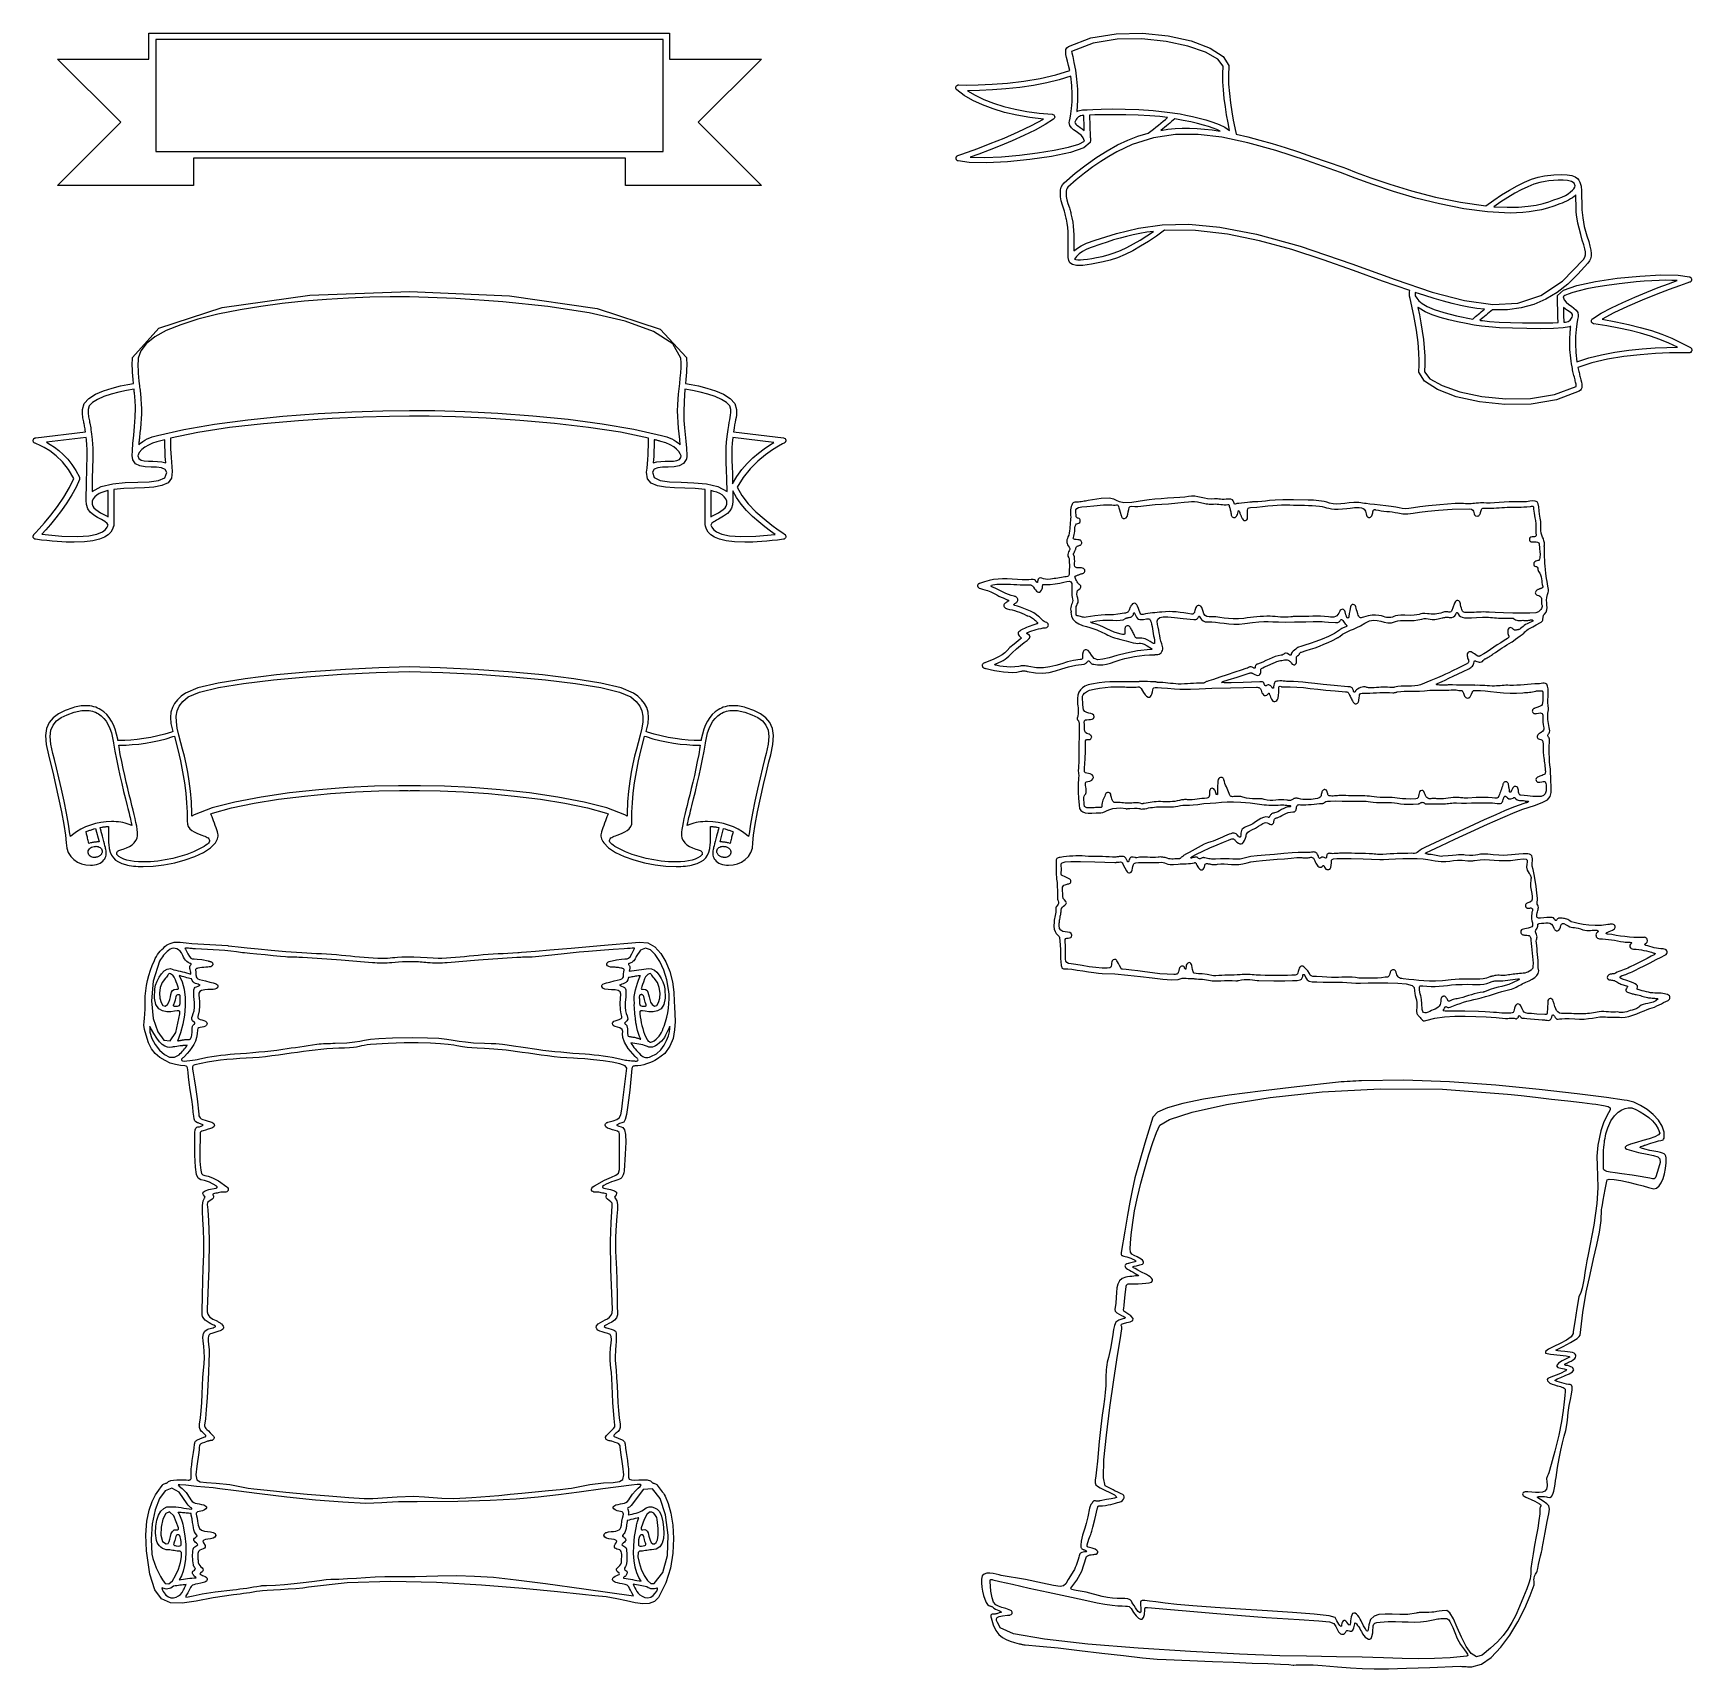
# Model space of a CAD drawing. Header units: millimetres. Extents: x -75.6 to -24.8, y -105.5 to -55.4.
import ezdxf

# ---------------------------------------------------------------- set-up
doc = ezdxf.new("R2010")
doc.units = ezdxf.units.MM
doc.header["$MEASUREMENT"] = 0
doc.layers.add('Layer 1', color=7, linetype='Continuous')

msp = doc.modelspace()

# ---------------------------------------------------------------- linework, layer by layer
at = {"layer": 'Layer 1'}
for points, knots in [([(-53.3228, -56.1968), (-53.3228, -56.1968), (-56.1417, -56.197), (-56.1417, -56.197), (-56.1417, -56.197), (-56.1417, -56.197), (-56.1417, -55.406), (-56.1417, -55.406), (-56.1417, -55.406), (-56.1417, -55.406), (-72.0814, -55.406), (-72.0814, -55.406), (-72.0814, -55.406), (-72.0814, -55.406), (-72.0814, -56.197), (-72.0814, -56.197), (-72.0814, -56.197), (-72.0814, -56.197), (-74.8814, -56.1968), (-74.8814, -56.1968), (-74.8814, -56.1968), (-74.8814, -56.1968), (-72.946, -58.1323), (-72.946, -58.1323), (-72.946, -58.1323), (-72.946, -58.1323), (-74.8789, -60.0668), (-74.8789, -60.0668), (-74.8789, -60.0668), (-74.8789, -60.0668), (-70.937, -60.0668), (-70.937, -60.0668), (-70.937, -60.0668), (-70.937, -60.0668), (-70.7202, -60.0668), (-70.7202, -60.0668), (-70.7202, -60.0668), (-70.7202, -60.0668), (-70.7202, -59.2304), (-70.7202, -59.2304), (-70.7202, -59.2304), (-70.7202, -59.2304), (-57.4841, -59.2304), (-57.4841, -59.2304), (-57.4841, -59.2304), (-57.4841, -59.2304), (-57.4841, -60.0668), (-57.4841, -60.0668), (-57.4841, -60.0668), (-57.4841, -60.0668), (-57.2673, -60.0668), (-57.2673, -60.0668), (-57.2673, -60.0668), (-57.2673, -60.0668), (-53.3253, -60.0668), (-53.3253, -60.0668), (-53.3253, -60.0668), (-53.3253, -60.0668), (-55.2583, -58.1323), (-55.2583, -58.1323), (-55.2583, -58.1323), (-55.2583, -58.1323), (-53.3228, -56.1968), (-53.3228, -56.1968), (-53.3228, -56.1968), (-53.3228, -56.1968), (-53.3228, -56.1968), (-53.3228, -56.1968)], [0, 0, 0, 0, 0.0555556, 0.0555556, 0.0555556, 0.0555556, 0.1111111, 0.1111111, 0.1111111, 0.1111111, 0.1666667, 0.1666667, 0.1666667, 0.1666667, 0.2222222, 0.2222222, 0.2222222, 0.2222222, 0.2777778, 0.2777778, 0.2777778, 0.2777778, 0.3333333, 0.3333333, 0.3333333, 0.3333333, 0.3888889, 0.3888889, 0.3888889, 0.3888889, 0.4444444, 0.4444444, 0.4444444, 0.4444444, 0.5, 0.5, 0.5, 0.5, 0.5555556, 0.5555556, 0.5555556, 0.5555556, 0.6111111, 0.6111111, 0.6111111, 0.6111111, 0.6666667, 0.6666667, 0.6666667, 0.6666667, 0.7222222, 0.7222222, 0.7222222, 0.7222222, 0.7777778, 0.7777778, 0.7777778, 0.7777778, 0.8333333, 0.8333333, 0.8333333, 0.8333333, 0.8888889, 0.8888889, 0.8888889, 0.8888889, 1, 1, 1, 1]), ([(-71.8746, -59.033), (-71.8746, -59.033), (-71.8746, -56.197), (-71.8746, -56.197), (-71.8746, -56.197), (-71.8746, -56.197), (-71.8746, -55.6034), (-71.8746, -55.6034), (-71.8746, -55.6034), (-71.8746, -55.6034), (-56.3297, -55.6034), (-56.3297, -55.6034), (-56.3297, -55.6034), (-56.3297, -55.6034), (-56.3297, -59.033), (-56.3297, -59.033), (-56.3297, -59.033), (-56.3297, -59.033), (-57.4747, -59.033), (-57.4747, -59.033), (-57.4747, -59.033), (-57.4747, -59.033), (-70.7107, -59.033), (-70.7107, -59.033), (-70.7107, -59.033), (-70.7107, -59.033), (-71.8746, -59.033), (-71.8746, -59.033), (-71.8746, -59.033), (-71.8746, -59.033), (-71.8746, -59.033), (-71.8746, -59.033)], [0, 0, 0, 0, 0.1111111, 0.1111111, 0.1111111, 0.1111111, 0.2222222, 0.2222222, 0.2222222, 0.2222222, 0.3333333, 0.3333333, 0.3333333, 0.3333333, 0.4444444, 0.4444444, 0.4444444, 0.4444444, 0.5555556, 0.5555556, 0.5555556, 0.5555556, 0.6666667, 0.6666667, 0.6666667, 0.6666667, 0.7777778, 0.7777778, 0.7777778, 0.7777778, 1, 1, 1, 1]), ([(-24.8717, -65.0331), (-24.8717, -65.0331), (-25.1503, -64.8842), (-25.1503, -64.8842), (-25.1503, -64.8842), (-25.1503, -64.8842), (-25.4401, -64.7487), (-25.4401, -64.7487), (-25.4401, -64.7487), (-25.4401, -64.7487), (-25.7441, -64.6258), (-25.7441, -64.6258), (-25.7441, -64.6258), (-25.7441, -64.6258), (-26.0651, -64.5146), (-26.0651, -64.5146), (-26.0651, -64.5146), (-26.0651, -64.5146), (-26.4062, -64.414), (-26.4062, -64.414), (-26.4062, -64.414), (-26.4062, -64.414), (-26.7703, -64.3234), (-26.7703, -64.3234), (-26.7703, -64.3234), (-26.7703, -64.3234), (-27.1602, -64.2416), (-27.1602, -64.2416), (-27.1602, -64.2416), (-27.1602, -64.2416), (-27.5791, -64.1679), (-27.5791, -64.1679), (-27.5791, -64.1679), (-27.5791, -64.1679), (-27.2145, -63.9692), (-27.2145, -63.9692), (-27.2145, -63.9692), (-27.2145, -63.9692), (-26.7951, -63.7708), (-26.7951, -63.7708), (-26.7951, -63.7708), (-26.7951, -63.7708), (-26.3525, -63.5807), (-26.3525, -63.5807), (-26.3525, -63.5807), (-26.3525, -63.5807), (-25.9182, -63.4068), (-25.9182, -63.4068), (-25.9182, -63.4068), (-25.9182, -63.4068), (-25.5239, -63.2571), (-25.5239, -63.2571), (-25.5239, -63.2571), (-25.5239, -63.2571), (-25.2011, -63.1396), (-25.2011, -63.1396), (-25.2011, -63.1396), (-25.2011, -63.1396), (-24.9814, -63.0623), (-24.9814, -63.0623), (-24.9814, -63.0623), (-24.9814, -63.0623), (-24.8963, -63.0331), (-24.8963, -63.0331), (-24.8963, -63.0331), (-24.8963, -63.0331), (-24.8836, -63.0277), (-24.8836, -63.0277), (-24.8836, -63.0277), (-24.8836, -63.0277), (-24.8722, -63.0205), (-24.8722, -63.0205), (-24.8722, -63.0205), (-24.8722, -63.0205), (-24.8621, -63.0117), (-24.8621, -63.0117), (-24.8621, -63.0117), (-24.8621, -63.0117), (-24.8535, -63.0015), (-24.8535, -63.0015), (-24.8535, -63.0015), (-24.8535, -63.0015), (-24.8467, -62.9901), (-24.8467, -62.9901), (-24.8467, -62.9901), (-24.8467, -62.9901), (-24.8416, -62.9777), (-24.8416, -62.9777), (-24.8416, -62.9777), (-24.8416, -62.9777), (-24.8384, -62.9646), (-24.8384, -62.9646), (-24.8384, -62.9646), (-24.8384, -62.9646), (-24.8374, -62.9508), (-24.8374, -62.9508), (-24.8374, -62.9508), (-24.8374, -62.9508), (-24.8385, -62.9371), (-24.8385, -62.9371), (-24.8385, -62.9371), (-24.8385, -62.9371), (-24.8418, -62.924), (-24.8418, -62.924), (-24.8418, -62.924), (-24.8418, -62.924), (-24.847, -62.9117), (-24.847, -62.9117), (-24.847, -62.9117), (-24.847, -62.9117), (-24.8539, -62.9004), (-24.8539, -62.9004), (-24.8539, -62.9004), (-24.8539, -62.9004), (-24.8625, -62.8902), (-24.8625, -62.8902), (-24.8625, -62.8902), (-24.8625, -62.8902), (-24.8727, -62.8815), (-24.8727, -62.8815), (-24.8727, -62.8815), (-24.8727, -62.8815), (-24.8842, -62.8744), (-24.8842, -62.8744), (-24.8842, -62.8744), (-24.8842, -62.8744), (-24.8969, -62.869), (-24.8969, -62.869), (-24.8969, -62.869), (-24.8969, -62.869), (-25.2447, -62.8166), (-25.2447, -62.8166), (-25.2447, -62.8166), (-25.2447, -62.8166), (-25.7754, -62.8091), (-25.7754, -62.8091), (-25.7754, -62.8091), (-25.7754, -62.8091), (-26.4201, -62.8416), (-26.4201, -62.8416), (-26.4201, -62.8416), (-26.4201, -62.8416), (-27.1099, -62.9095), (-27.1099, -62.9095), (-27.1099, -62.9095), (-27.1099, -62.9095), (-27.776, -63.008), (-27.776, -63.008), (-27.776, -63.008), (-27.776, -63.008), (-28.3494, -63.1322), (-28.3494, -63.1322), (-28.3494, -63.1322), (-28.3494, -63.1322), (-28.7612, -63.2774), (-28.7612, -63.2774), (-28.7612, -63.2774), (-28.7612, -63.2774), (-28.9425, -63.4389), (-28.9425, -63.4389), (-28.9425, -63.4389), (-28.9425, -63.4389), (-28.9432, -63.4794), (-28.9432, -63.4794), (-28.9432, -63.4794), (-28.9432, -63.4794), (-28.9418, -63.5737), (-28.9418, -63.5737), (-28.9418, -63.5737), (-28.9418, -63.5737), (-28.9388, -63.7038), (-28.9388, -63.7038), (-28.9388, -63.7038), (-28.9388, -63.7038), (-28.9349, -63.8519), (-28.9349, -63.8519), (-28.9349, -63.8519), (-28.9349, -63.8519), (-28.9308, -64.0001), (-28.9308, -64.0001), (-28.9308, -64.0001), (-28.9308, -64.0001), (-28.927, -64.1303), (-28.927, -64.1303), (-28.927, -64.1303), (-28.927, -64.1303), (-28.9242, -64.2248), (-28.9242, -64.2248), (-28.9242, -64.2248), (-28.9242, -64.2248), (-28.923, -64.2655), (-28.923, -64.2655), (-28.923, -64.2655), (-28.923, -64.2655), (-29.0816, -64.2752), (-29.0816, -64.2752), (-29.0816, -64.2752), (-29.0816, -64.2752), (-29.3362, -64.2801), (-29.3362, -64.2801), (-29.3362, -64.2801), (-29.3362, -64.2801), (-29.6576, -64.2801), (-29.6576, -64.2801), (-29.6576, -64.2801), (-29.6576, -64.2801), (-30.0164, -64.2753), (-30.0164, -64.2753), (-30.0164, -64.2753), (-30.0164, -64.2753), (-30.3835, -64.2657), (-30.3835, -64.2657), (-30.3835, -64.2657), (-30.3835, -64.2657), (-30.7297, -64.2513), (-30.7297, -64.2513), (-30.7297, -64.2513), (-30.7297, -64.2513), (-31.0256, -64.232), (-31.0256, -64.232), (-31.0256, -64.232), (-31.0256, -64.232), (-31.2421, -64.2079), (-31.2421, -64.2079), (-31.2421, -64.2079), (-31.2421, -64.2079), (-31.2517, -64.2064), (-31.2517, -64.2064), (-31.2517, -64.2064), (-31.2517, -64.2064), (-31.2612, -64.2049), (-31.2612, -64.2049), (-31.2612, -64.2049), (-31.2612, -64.2049), (-31.2706, -64.2034), (-31.2706, -64.2034), (-31.2706, -64.2034), (-31.2706, -64.2034), (-31.2799, -64.2018), (-31.2799, -64.2018), (-31.2799, -64.2018), (-31.2799, -64.2018), (-31.2892, -64.2003), (-31.2892, -64.2003), (-31.2892, -64.2003), (-31.2892, -64.2003), (-31.2985, -64.1988), (-31.2985, -64.1988), (-31.2985, -64.1988), (-31.2985, -64.1988), (-31.3078, -64.1972), (-31.3078, -64.1972), (-31.3078, -64.1972), (-31.3078, -64.1972), (-31.3172, -64.1957), (-31.3172, -64.1957), (-31.3172, -64.1957), (-31.3172, -64.1957), (-31.2719, -64.1574), (-31.2719, -64.1574), (-31.2719, -64.1574), (-31.2719, -64.1574), (-31.2257, -64.1187), (-31.2257, -64.1187), (-31.2257, -64.1187), (-31.2257, -64.1187), (-31.1786, -64.0797), (-31.1786, -64.0797), (-31.1786, -64.0797), (-31.1786, -64.0797), (-31.1307, -64.0404), (-31.1307, -64.0404), (-31.1307, -64.0404), (-31.1307, -64.0404), (-31.0819, -64.0008), (-31.0819, -64.0008), (-31.0819, -64.0008), (-31.0819, -64.0008), (-31.0322, -63.961), (-31.0322, -63.961), (-31.0322, -63.961), (-31.0322, -63.961), (-30.9816, -63.9208), (-30.9816, -63.9208), (-30.9816, -63.9208), (-30.9816, -63.9208), (-30.9302, -63.8804), (-30.9302, -63.8804), (-30.9302, -63.8804), (-30.9302, -63.8804), (-30.4757, -63.8763), (-30.4757, -63.8763), (-30.4757, -63.8763), (-30.4757, -63.8763), (-30.0551, -63.8188), (-30.0551, -63.8188), (-30.0551, -63.8188), (-30.0551, -63.8188), (-29.6645, -63.7095), (-29.6645, -63.7095), (-29.6645, -63.7095), (-29.6645, -63.7095), (-29.2994, -63.55), (-29.2994, -63.55), (-29.2994, -63.55), (-29.2994, -63.55), (-28.9556, -63.342), (-28.9556, -63.342), (-28.9556, -63.342), (-28.9556, -63.342), (-28.629, -63.0871), (-28.629, -63.0871), (-28.629, -63.0871), (-28.629, -63.0871), (-28.3153, -62.7869), (-28.3153, -62.7869), (-28.3153, -62.7869), (-28.3153, -62.7869), (-28.0102, -62.4431), (-28.0102, -62.4431), (-28.0102, -62.4431), (-28.0102, -62.4431), (-27.9647, -62.3794), (-27.9647, -62.3794), (-27.9647, -62.3794), (-27.9647, -62.3794), (-27.9329, -62.3121), (-27.9329, -62.3121), (-27.9329, -62.3121), (-27.9329, -62.3121), (-27.9152, -62.2374), (-27.9152, -62.2374), (-27.9152, -62.2374), (-27.9152, -62.2374), (-27.9116, -62.1511), (-27.9116, -62.1511), (-27.9116, -62.1511), (-27.9116, -62.1511), (-27.9222, -62.0492), (-27.9222, -62.0492), (-27.9222, -62.0492), (-27.9222, -62.0492), (-27.9473, -61.9278), (-27.9473, -61.9278), (-27.9473, -61.9278), (-27.9473, -61.9278), (-27.987, -61.7828), (-27.987, -61.7828), (-27.987, -61.7828), (-27.987, -61.7828), (-28.0415, -61.6102), (-28.0415, -61.6102), (-28.0415, -61.6102), (-28.0415, -61.6102), (-28.1216, -61.3219), (-28.1216, -61.3219), (-28.1216, -61.3219), (-28.1216, -61.3219), (-28.1694, -61.0575), (-28.1694, -61.0575), (-28.1694, -61.0575), (-28.1694, -61.0575), (-28.1934, -60.8167), (-28.1934, -60.8167), (-28.1934, -60.8167), (-28.1934, -60.8167), (-28.2021, -60.5996), (-28.2021, -60.5996), (-28.2021, -60.5996), (-28.2021, -60.5996), (-28.2041, -60.4062), (-28.2041, -60.4062), (-28.2041, -60.4062), (-28.2041, -60.4062), (-28.2079, -60.2364), (-28.2079, -60.2364), (-28.2079, -60.2364), (-28.2079, -60.2364), (-28.222, -60.0901), (-28.222, -60.0901), (-28.222, -60.0901), (-28.222, -60.0901), (-28.2549, -59.9674), (-28.2549, -59.9674), (-28.2549, -59.9674), (-28.2549, -59.9674), (-28.2861, -59.9069), (-28.2861, -59.9069), (-28.2861, -59.9069), (-28.2861, -59.9069), (-28.3341, -59.8517), (-28.3341, -59.8517), (-28.3341, -59.8517), (-28.3341, -59.8517), (-28.4054, -59.8041), (-28.4054, -59.8041), (-28.4054, -59.8041), (-28.4054, -59.8041), (-28.5066, -59.7669), (-28.5066, -59.7669), (-28.5066, -59.7669), (-28.5066, -59.7669), (-28.644, -59.7427), (-28.644, -59.7427), (-28.644, -59.7427), (-28.644, -59.7427), (-28.8241, -59.7339), (-28.8241, -59.7339), (-28.8241, -59.7339), (-28.8241, -59.7339), (-29.0535, -59.7432), (-29.0535, -59.7432), (-29.0535, -59.7432), (-29.0535, -59.7432), (-29.3385, -59.7731), (-29.3385, -59.7731), (-29.3385, -59.7731), (-29.3385, -59.7731), (-29.531, -59.8125), (-29.531, -59.8125), (-29.531, -59.8125), (-29.531, -59.8125), (-29.737, -59.878), (-29.737, -59.878), (-29.737, -59.878), (-29.737, -59.878), (-29.9543, -59.9674), (-29.9543, -59.9674), (-29.9543, -59.9674), (-29.9543, -59.9674), (-30.1808, -60.0785), (-30.1808, -60.0785), (-30.1808, -60.0785), (-30.1808, -60.0785), (-30.4146, -60.2092), (-30.4146, -60.2092), (-30.4146, -60.2092), (-30.4146, -60.2092), (-30.6534, -60.3573), (-30.6534, -60.3573), (-30.6534, -60.3573), (-30.6534, -60.3573), (-30.8953, -60.5205), (-30.8953, -60.5205), (-30.8953, -60.5205), (-30.8953, -60.5205), (-31.138, -60.6967), (-31.138, -60.6967), (-31.138, -60.6967), (-31.138, -60.6967), (-31.9082, -60.5851), (-31.9082, -60.5851), (-31.9082, -60.5851), (-31.9082, -60.5851), (-32.6754, -60.423), (-32.6754, -60.423), (-32.6754, -60.423), (-32.6754, -60.423), (-33.4093, -60.2304), (-33.4093, -60.2304), (-33.4093, -60.2304), (-33.4093, -60.2304), (-34.0796, -60.0271), (-34.0796, -60.0271), (-34.0796, -60.0271), (-34.0796, -60.0271), (-34.6563, -59.8332), (-34.6563, -59.8332), (-34.6563, -59.8332), (-34.6563, -59.8332), (-35.1089, -59.6686), (-35.1089, -59.6686), (-35.1089, -59.6686), (-35.1089, -59.6686), (-35.4074, -59.5532), (-35.4074, -59.5532), (-35.4074, -59.5532), (-35.4074, -59.5532), (-35.5215, -59.507), (-35.5215, -59.507), (-35.5215, -59.507), (-35.5215, -59.507), (-35.9917, -59.343), (-35.9917, -59.343), (-35.9917, -59.343), (-35.9917, -59.343), (-36.4416, -59.1884), (-36.4416, -59.1884), (-36.4416, -59.1884), (-36.4416, -59.1884), (-36.8723, -59.0441), (-36.8723, -59.0441), (-36.8723, -59.0441), (-36.8723, -59.0441), (-37.2852, -58.9106), (-37.2852, -58.9106), (-37.2852, -58.9106), (-37.2852, -58.9106), (-37.6812, -58.7888), (-37.6812, -58.7888), (-37.6812, -58.7888), (-37.6812, -58.7888), (-38.0618, -58.6793), (-38.0618, -58.6793), (-38.0618, -58.6793), (-38.0618, -58.6793), (-38.428, -58.5828), (-38.428, -58.5828), (-38.428, -58.5828), (-38.428, -58.5828), (-38.7811, -58.5), (-38.7811, -58.5), (-38.7811, -58.5), (-38.7811, -58.5), (-38.8246, -58.3016), (-38.8246, -58.3016), (-38.8246, -58.3016), (-38.8246, -58.3016), (-38.8708, -58.0707), (-38.8708, -58.0707), (-38.8708, -58.0707), (-38.8708, -58.0707), (-38.9163, -57.8147), (-38.9163, -57.8147), (-38.9163, -57.8147), (-38.9163, -57.8147), (-38.9575, -57.5409), (-38.9575, -57.5409), (-38.9575, -57.5409), (-38.9575, -57.5409), (-38.9912, -57.2568), (-38.9912, -57.2568), (-38.9912, -57.2568), (-38.9912, -57.2568), (-39.0137, -56.9696), (-39.0137, -56.9696), (-39.0137, -56.9696), (-39.0137, -56.9696), (-39.0218, -56.6867), (-39.0218, -56.6867), (-39.0218, -56.6867), (-39.0218, -56.6867), (-39.012, -56.4155), (-39.012, -56.4155), (-39.012, -56.4155), (-39.012, -56.4155), (-39.0119, -56.4134), (-39.0119, -56.4134), (-39.0119, -56.4134), (-39.0119, -56.4134), (-39.0118, -56.4113), (-39.0118, -56.4113), (-39.0118, -56.4113), (-39.0118, -56.4113), (-39.0117, -56.4092), (-39.0117, -56.4092), (-39.0117, -56.4092), (-39.0117, -56.4092), (-39.0118, -56.4071), (-39.0118, -56.4071), (-39.0118, -56.4071), (-39.0118, -56.4071), (-39.0118, -56.405), (-39.0118, -56.405), (-39.0118, -56.405), (-39.0118, -56.405), (-39.0119, -56.4029), (-39.0119, -56.4029), (-39.0119, -56.4029), (-39.0119, -56.4029), (-39.0121, -56.4009), (-39.0121, -56.4009), (-39.0121, -56.4009), (-39.0121, -56.4009), (-39.0123, -56.3988), (-39.0123, -56.3988), (-39.0123, -56.3988), (-39.0123, -56.3988), (-39.1799, -56.12), (-39.1799, -56.12), (-39.1799, -56.12), (-39.1799, -56.12), (-39.5801, -55.8626), (-39.5801, -55.8626), (-39.5801, -55.8626), (-39.5801, -55.8626), (-40.1603, -55.6454), (-40.1603, -55.6454), (-40.1603, -55.6454), (-40.1603, -55.6454), (-40.868, -55.4869), (-40.868, -55.4869), (-40.868, -55.4869), (-40.868, -55.4869), (-41.6505, -55.406), (-41.6505, -55.406), (-41.6505, -55.406), (-41.6505, -55.406), (-42.4555, -55.4214), (-42.4555, -55.4214), (-42.4555, -55.4214), (-42.4555, -55.4214), (-43.2302, -55.5519), (-43.2302, -55.5519), (-43.2302, -55.5519), (-43.2302, -55.5519), (-43.9222, -55.8161), (-43.9222, -55.8161), (-43.9222, -55.8161), (-43.9222, -55.8161), (-43.9711, -55.8553), (-43.9711, -55.8553), (-43.9711, -55.8553), (-43.9711, -55.8553), (-43.9972, -55.9077), (-43.9972, -55.9077), (-43.9972, -55.9077), (-43.9972, -55.9077), (-44.0042, -55.9743), (-44.0042, -55.9743), (-44.0042, -55.9743), (-44.0042, -55.9743), (-43.9958, -56.0557), (-43.9958, -56.0557), (-43.9958, -56.0557), (-43.9958, -56.0557), (-43.9757, -56.1527), (-43.9757, -56.1527), (-43.9757, -56.1527), (-43.9757, -56.1527), (-43.9476, -56.2662), (-43.9476, -56.2662), (-43.9476, -56.2662), (-43.9476, -56.2662), (-43.9152, -56.3968), (-43.9152, -56.3968), (-43.9152, -56.3968), (-43.9152, -56.3968), (-43.8821, -56.5454), (-43.8821, -56.5454), (-43.8821, -56.5454), (-43.8821, -56.5454), (-44.3114, -56.6857), (-44.3114, -56.6857), (-44.3114, -56.6857), (-44.3114, -56.6857), (-44.7882, -56.7943), (-44.7882, -56.7943), (-44.7882, -56.7943), (-44.7882, -56.7943), (-45.2882, -56.875), (-45.2882, -56.875), (-45.2882, -56.875), (-45.2882, -56.875), (-45.7871, -56.9315), (-45.7871, -56.9315), (-45.7871, -56.9315), (-45.7871, -56.9315), (-46.2603, -56.9676), (-46.2603, -56.9676), (-46.2603, -56.9676), (-46.2603, -56.9676), (-46.6835, -56.9869), (-46.6835, -56.9869), (-46.6835, -56.9869), (-46.6835, -56.9869), (-47.0324, -56.9932), (-47.0324, -56.9932), (-47.0324, -56.9932), (-47.0324, -56.9932), (-47.2824, -56.9903), (-47.2824, -56.9903), (-47.2824, -56.9903), (-47.2824, -56.9903), (-47.2962, -56.9907), (-47.2962, -56.9907), (-47.2962, -56.9907), (-47.2962, -56.9907), (-47.3094, -56.9933), (-47.3094, -56.9933), (-47.3094, -56.9933), (-47.3094, -56.9933), (-47.3218, -56.998), (-47.3218, -56.998), (-47.3218, -56.998), (-47.3218, -56.998), (-47.3333, -57.0045), (-47.3333, -57.0045), (-47.3333, -57.0045), (-47.3333, -57.0045), (-47.3437, -57.0127), (-47.3437, -57.0127), (-47.3437, -57.0127), (-47.3437, -57.0127), (-47.3527, -57.0224), (-47.3527, -57.0224), (-47.3527, -57.0224), (-47.3527, -57.0224), (-47.3602, -57.0336), (-47.3602, -57.0336), (-47.3602, -57.0336), (-47.3602, -57.0336), (-47.3661, -57.046), (-47.3661, -57.046), (-47.3661, -57.046), (-47.3661, -57.046), (-47.3699, -57.0591), (-47.3699, -57.0591), (-47.3699, -57.0591), (-47.3699, -57.0591), (-47.3716, -57.0724), (-47.3716, -57.0724), (-47.3716, -57.0724), (-47.3716, -57.0724), (-47.3712, -57.0857), (-47.3712, -57.0857), (-47.3712, -57.0857), (-47.3712, -57.0857), (-47.3688, -57.0987), (-47.3688, -57.0987), (-47.3688, -57.0987), (-47.3688, -57.0987), (-47.3645, -57.1112), (-47.3645, -57.1112), (-47.3645, -57.1112), (-47.3645, -57.1112), (-47.3582, -57.1229), (-47.3582, -57.1229), (-47.3582, -57.1229), (-47.3582, -57.1229), (-47.3502, -57.1336), (-47.3502, -57.1336), (-47.3502, -57.1336), (-47.3502, -57.1336), (-47.3404, -57.1432), (-47.3404, -57.1432), (-47.3404, -57.1432), (-47.3404, -57.1432), (-47.1108, -57.3114), (-47.1108, -57.3114), (-47.1108, -57.3114), (-47.1108, -57.3114), (-46.847, -57.4652), (-46.847, -57.4652), (-46.847, -57.4652), (-46.847, -57.4652), (-46.5515, -57.6036), (-46.5515, -57.6036), (-46.5515, -57.6036), (-46.5515, -57.6036), (-46.227, -57.726), (-46.227, -57.726), (-46.227, -57.726), (-46.227, -57.726), (-45.8759, -57.8314), (-45.8759, -57.8314), (-45.8759, -57.8314), (-45.8759, -57.8314), (-45.5009, -57.9192), (-45.5009, -57.9192), (-45.5009, -57.9192), (-45.5009, -57.9192), (-45.1045, -57.9884), (-45.1045, -57.9884), (-45.1045, -57.9884), (-45.1045, -57.9884), (-44.6893, -58.0382), (-44.6893, -58.0382), (-44.6893, -58.0382), (-44.6893, -58.0382), (-45.0504, -58.2345), (-45.0504, -58.2345), (-45.0504, -58.2345), (-45.0504, -58.2345), (-45.4619, -58.4299), (-45.4619, -58.4299), (-45.4619, -58.4299), (-45.4619, -58.4299), (-45.8936, -58.6165), (-45.8936, -58.6165), (-45.8936, -58.6165), (-45.8936, -58.6165), (-46.3154, -58.7869), (-46.3154, -58.7869), (-46.3154, -58.7869), (-46.3154, -58.7869), (-46.6974, -58.9332), (-46.6974, -58.9332), (-46.6974, -58.9332), (-46.6974, -58.9332), (-47.0095, -59.048), (-47.0095, -59.048), (-47.0095, -59.048), (-47.0095, -59.048), (-47.2216, -59.1234), (-47.2216, -59.1234), (-47.2216, -59.1234), (-47.2216, -59.1234), (-47.3037, -59.1518), (-47.3037, -59.1518), (-47.3037, -59.1518), (-47.3037, -59.1518), (-47.3164, -59.1573), (-47.3164, -59.1573), (-47.3164, -59.1573), (-47.3164, -59.1573), (-47.3278, -59.1645), (-47.3278, -59.1645), (-47.3278, -59.1645), (-47.3278, -59.1645), (-47.3378, -59.1733), (-47.3378, -59.1733), (-47.3378, -59.1733), (-47.3378, -59.1733), (-47.3463, -59.1835), (-47.3463, -59.1835), (-47.3463, -59.1835), (-47.3463, -59.1835), (-47.3532, -59.1949), (-47.3532, -59.1949), (-47.3532, -59.1949), (-47.3532, -59.1949), (-47.3582, -59.2072), (-47.3582, -59.2072), (-47.3582, -59.2072), (-47.3582, -59.2072), (-47.3613, -59.2204), (-47.3613, -59.2204), (-47.3613, -59.2204), (-47.3613, -59.2204), (-47.3624, -59.2341), (-47.3624, -59.2341), (-47.3624, -59.2341), (-47.3624, -59.2341), (-47.3612, -59.2478), (-47.3612, -59.2478), (-47.3612, -59.2478), (-47.3612, -59.2478), (-47.3579, -59.2609), (-47.3579, -59.2609), (-47.3579, -59.2609), (-47.3579, -59.2609), (-47.3527, -59.2732), (-47.3527, -59.2732), (-47.3527, -59.2732), (-47.3527, -59.2732), (-47.3458, -59.2845), (-47.3458, -59.2845), (-47.3458, -59.2845), (-47.3458, -59.2845), (-47.3371, -59.2946), (-47.3371, -59.2946), (-47.3371, -59.2946), (-47.3371, -59.2946), (-47.327, -59.3033), (-47.327, -59.3033), (-47.327, -59.3033), (-47.327, -59.3033), (-47.3155, -59.3104), (-47.3155, -59.3104), (-47.3155, -59.3104), (-47.3155, -59.3104), (-47.3028, -59.3157), (-47.3028, -59.3157), (-47.3028, -59.3157), (-47.3028, -59.3157), (-46.9577, -59.3678), (-46.9577, -59.3678), (-46.9577, -59.3678), (-46.9577, -59.3678), (-46.4299, -59.3754), (-46.4299, -59.3754), (-46.4299, -59.3754), (-46.4299, -59.3754), (-45.7881, -59.3434), (-45.7881, -59.3434), (-45.7881, -59.3434), (-45.7881, -59.3434), (-45.1004, -59.2764), (-45.1004, -59.2764), (-45.1004, -59.2764), (-45.1004, -59.2764), (-44.4353, -59.1791), (-44.4353, -59.1791), (-44.4353, -59.1791), (-44.4353, -59.1791), (-43.8612, -59.0561), (-43.8612, -59.0561), (-43.8612, -59.0561), (-43.8612, -59.0561), (-43.4464, -58.9122), (-43.4464, -58.9122), (-43.4464, -58.9122), (-43.4464, -58.9122), (-43.2592, -58.752), (-43.2592, -58.752), (-43.2592, -58.752), (-43.2592, -58.752), (-43.2537, -58.7308), (-43.2537, -58.7308), (-43.2537, -58.7308), (-43.2537, -58.7308), (-43.2495, -58.7087), (-43.2495, -58.7087), (-43.2495, -58.7087), (-43.2495, -58.7087), (-43.2469, -58.686), (-43.2469, -58.686), (-43.2469, -58.686), (-43.2469, -58.686), (-43.2458, -58.6628), (-43.2458, -58.6628), (-43.2458, -58.6628), (-43.2458, -58.6628), (-43.2464, -58.6394), (-43.2464, -58.6394), (-43.2464, -58.6394), (-43.2464, -58.6394), (-43.2487, -58.616), (-43.2487, -58.616), (-43.2487, -58.616), (-43.2487, -58.616), (-43.2527, -58.5929), (-43.2527, -58.5929), (-43.2527, -58.5929), (-43.2527, -58.5929), (-43.2587, -58.5702), (-43.2587, -58.5702), (-43.2587, -58.5702), (-43.2587, -58.5702), (-43.2768, -57.9186), (-43.2768, -57.9186), (-43.2768, -57.9186), (-43.2768, -57.9186), (-43.1083, -57.9078), (-43.1083, -57.9078), (-43.1083, -57.9078), (-43.1083, -57.9078), (-42.8478, -57.9026), (-42.8478, -57.9026), (-42.8478, -57.9026), (-42.8478, -57.9026), (-42.5225, -57.9029), (-42.5225, -57.9029), (-42.5225, -57.9029), (-42.5225, -57.9029), (-42.16, -57.9088), (-42.16, -57.9088), (-42.16, -57.9088), (-42.16, -57.9088), (-41.7873, -57.9203), (-41.7873, -57.9203), (-41.7873, -57.9203), (-41.7873, -57.9203), (-41.432, -57.9375), (-41.432, -57.9375), (-41.432, -57.9375), (-41.432, -57.9375), (-41.1213, -57.9604), (-41.1213, -57.9604), (-41.1213, -57.9604), (-41.1213, -57.9604), (-40.8825, -57.989), (-40.8825, -57.989), (-40.8825, -57.989), (-40.8825, -57.989), (-40.9503, -58.0463), (-40.9503, -58.0463), (-40.9503, -58.0463), (-40.9503, -58.0463), (-41.02, -58.1043), (-41.02, -58.1043), (-41.02, -58.1043), (-41.02, -58.1043), (-41.0917, -58.1629), (-41.0917, -58.1629), (-41.0917, -58.1629), (-41.0917, -58.1629), (-41.1653, -58.2222), (-41.1653, -58.2222), (-41.1653, -58.2222), (-41.1653, -58.2222), (-41.2409, -58.2822), (-41.2409, -58.2822), (-41.2409, -58.2822), (-41.2409, -58.2822), (-41.3185, -58.3428), (-41.3185, -58.3428), (-41.3185, -58.3428), (-41.3185, -58.3428), (-41.3981, -58.4041), (-41.3981, -58.4041), (-41.3981, -58.4041), (-41.3981, -58.4041), (-41.4797, -58.466), (-41.4797, -58.466), (-41.4797, -58.466), (-41.4797, -58.466), (-41.7919, -58.5617), (-41.7919, -58.5617), (-41.7919, -58.5617), (-41.7919, -58.5617), (-42.1038, -58.6826), (-42.1038, -58.6826), (-42.1038, -58.6826), (-42.1038, -58.6826), (-42.417, -58.8297), (-42.417, -58.8297), (-42.417, -58.8297), (-42.417, -58.8297), (-42.7329, -59.0037), (-42.7329, -59.0037), (-42.7329, -59.0037), (-42.7329, -59.0037), (-43.0531, -59.2057), (-43.0531, -59.2057), (-43.0531, -59.2057), (-43.0531, -59.2057), (-43.3791, -59.4365), (-43.3791, -59.4365), (-43.3791, -59.4365), (-43.3791, -59.4365), (-43.7125, -59.697), (-43.7125, -59.697), (-43.7125, -59.697), (-43.7125, -59.697), (-44.0547, -59.9882), (-44.0547, -59.9882), (-44.0547, -59.9882), (-44.0547, -59.9882), (-44.1047, -60.0462), (-44.1047, -60.0462), (-44.1047, -60.0462), (-44.1047, -60.0462), (-44.1404, -60.1187), (-44.1404, -60.1187), (-44.1404, -60.1187), (-44.1404, -60.1187), (-44.1616, -60.2052), (-44.1616, -60.2052), (-44.1616, -60.2052), (-44.1616, -60.2052), (-44.1684, -60.3048), (-44.1684, -60.3048), (-44.1684, -60.3048), (-44.1684, -60.3048), (-44.1608, -60.4171), (-44.1608, -60.4171), (-44.1608, -60.4171), (-44.1608, -60.4171), (-44.1388, -60.5413), (-44.1388, -60.5413), (-44.1388, -60.5413), (-44.1388, -60.5413), (-44.1023, -60.6768), (-44.1023, -60.6768), (-44.1023, -60.6768), (-44.1023, -60.6768), (-44.0515, -60.823), (-44.0515, -60.823), (-44.0515, -60.823), (-44.0515, -60.823), (-44.0418, -60.8526), (-44.0418, -60.8526), (-44.0418, -60.8526), (-44.0418, -60.8526), (-44.031, -60.8923), (-44.031, -60.8923), (-44.031, -60.8923), (-44.031, -60.8923), (-44.0197, -60.9377), (-44.0197, -60.9377), (-44.0197, -60.9377), (-44.0197, -60.9377), (-44.0089, -60.9846), (-44.0089, -60.9846), (-44.0089, -60.9846), (-44.0089, -60.9846), (-43.9991, -61.0285), (-43.9991, -61.0285), (-43.9991, -61.0285), (-43.9991, -61.0285), (-43.9912, -61.0653), (-43.9912, -61.0653), (-43.9912, -61.0653), (-43.9912, -61.0653), (-43.9859, -61.0905), (-43.9859, -61.0905), (-43.9859, -61.0905), (-43.9859, -61.0905), (-43.984, -61.0999), (-43.984, -61.0999), (-43.984, -61.0999), (-43.984, -61.0999), (-43.9584, -61.2284), (-43.9584, -61.2284), (-43.9584, -61.2284), (-43.9584, -61.2284), (-43.9419, -61.3593), (-43.9419, -61.3593), (-43.9419, -61.3593), (-43.9419, -61.3593), (-43.9326, -61.492), (-43.9326, -61.492), (-43.9326, -61.492), (-43.9326, -61.492), (-43.9285, -61.6257), (-43.9285, -61.6257), (-43.9285, -61.6257), (-43.9285, -61.6257), (-43.9279, -61.7599), (-43.9279, -61.7599), (-43.9279, -61.7599), (-43.9279, -61.7599), (-43.9288, -61.894), (-43.9288, -61.894), (-43.9288, -61.894), (-43.9288, -61.894), (-43.9294, -62.0274), (-43.9294, -62.0274), (-43.9294, -62.0274), (-43.9294, -62.0274), (-43.9278, -62.1593), (-43.9278, -62.1593), (-43.9278, -62.1593), (-43.9278, -62.1593), (-43.925, -62.27), (-43.925, -62.27), (-43.925, -62.27), (-43.925, -62.27), (-43.912, -62.3644), (-43.912, -62.3644), (-43.912, -62.3644), (-43.912, -62.3644), (-43.8752, -62.4393), (-43.8752, -62.4393), (-43.8752, -62.4393), (-43.8752, -62.4393), (-43.8008, -62.4916), (-43.8008, -62.4916), (-43.8008, -62.4916), (-43.8008, -62.4916), (-43.6752, -62.518), (-43.6752, -62.518), (-43.6752, -62.518), (-43.6752, -62.518), (-43.4847, -62.5154), (-43.4847, -62.5154), (-43.4847, -62.5154), (-43.4847, -62.5154), (-43.2156, -62.4806), (-43.2156, -62.4806), (-43.2156, -62.4806), (-43.2156, -62.4806), (-42.8542, -62.4105), (-42.8542, -62.4105), (-42.8542, -62.4105), (-42.8542, -62.4105), (-42.6404, -62.3575), (-42.6404, -62.3575), (-42.6404, -62.3575), (-42.6404, -62.3575), (-42.4173, -62.2812), (-42.4173, -62.2812), (-42.4173, -62.2812), (-42.4173, -62.2812), (-42.1867, -62.1834), (-42.1867, -62.1834), (-42.1867, -62.1834), (-42.1867, -62.1834), (-41.9503, -62.0662), (-41.9503, -62.0662), (-41.9503, -62.0662), (-41.9503, -62.0662), (-41.7099, -61.9316), (-41.7099, -61.9316), (-41.7099, -61.9316), (-41.7099, -61.9316), (-41.4673, -61.7815), (-41.4673, -61.7815), (-41.4673, -61.7815), (-41.4673, -61.7815), (-41.2242, -61.6179), (-41.2242, -61.6179), (-41.2242, -61.6179), (-41.2242, -61.6179), (-40.9825, -61.4428), (-40.9825, -61.4428), (-40.9825, -61.4428), (-40.9825, -61.4428), (-40.0278, -61.4438), (-40.0278, -61.4438), (-40.0278, -61.4438), (-40.0278, -61.4438), (-39.051, -61.5585), (-39.051, -61.5585), (-39.051, -61.5585), (-39.051, -61.5585), (-38.0652, -61.7628), (-38.0652, -61.7628), (-38.0652, -61.7628), (-38.0652, -61.7628), (-37.0838, -62.0327), (-37.0838, -62.0327), (-37.0838, -62.0327), (-37.0838, -62.0327), (-36.1199, -62.3444), (-36.1199, -62.3444), (-36.1199, -62.3444), (-36.1199, -62.3444), (-35.1868, -62.6738), (-35.1868, -62.6738), (-35.1868, -62.6738), (-35.1868, -62.6738), (-34.2978, -62.997), (-34.2978, -62.997), (-34.2978, -62.997), (-34.2978, -62.997), (-33.4661, -63.29), (-33.4661, -63.29), (-33.4661, -63.29), (-33.4661, -63.29), (-33.4721, -63.3213), (-33.4721, -63.3213), (-33.4721, -63.3213), (-33.4721, -63.3213), (-33.4761, -63.3514), (-33.4761, -63.3514), (-33.4761, -63.3514), (-33.4761, -63.3514), (-33.4782, -63.3803), (-33.4782, -63.3803), (-33.4782, -63.3803), (-33.4782, -63.3803), (-33.4784, -63.4081), (-33.4784, -63.4081), (-33.4784, -63.4081), (-33.4784, -63.4081), (-33.4767, -63.4346), (-33.4767, -63.4346), (-33.4767, -63.4346), (-33.4767, -63.4346), (-33.473, -63.4601), (-33.473, -63.4601), (-33.473, -63.4601), (-33.473, -63.4601), (-33.4675, -63.4844), (-33.4675, -63.4844), (-33.4675, -63.4844), (-33.4675, -63.4844), (-33.4602, -63.5076), (-33.4602, -63.5076), (-33.4602, -63.5076), (-33.4602, -63.5076), (-33.4597, -63.5099), (-33.4597, -63.5099), (-33.4597, -63.5099), (-33.4597, -63.5099), (-33.4592, -63.5122), (-33.4592, -63.5122), (-33.4592, -63.5122), (-33.4592, -63.5122), (-33.4586, -63.5147), (-33.4586, -63.5147), (-33.4586, -63.5147), (-33.4586, -63.5147), (-33.458, -63.5174), (-33.458, -63.5174), (-33.458, -63.5174), (-33.458, -63.5174), (-33.4574, -63.5202), (-33.4574, -63.5202), (-33.4574, -63.5202), (-33.4574, -63.5202), (-33.4567, -63.5231), (-33.4567, -63.5231), (-33.4567, -63.5231), (-33.4567, -63.5231), (-33.4559, -63.5264), (-33.4559, -63.5264), (-33.4559, -63.5264), (-33.4559, -63.5264), (-33.4551, -63.5298), (-33.4551, -63.5298), (-33.4551, -63.5298), (-33.4551, -63.5298), (-33.3402, -64.0499), (-33.3402, -64.0499), (-33.3402, -64.0499), (-33.3402, -64.0499), (-33.2619, -64.499), (-33.2619, -64.499), (-33.2619, -64.499), (-33.2619, -64.499), (-33.2136, -64.8787), (-33.2136, -64.8787), (-33.2136, -64.8787), (-33.2136, -64.8787), (-33.1885, -65.1903), (-33.1885, -65.1903), (-33.1885, -65.1903), (-33.1885, -65.1903), (-33.1801, -65.4353), (-33.1801, -65.4353), (-33.1801, -65.4353), (-33.1801, -65.4353), (-33.1815, -65.6153), (-33.1815, -65.6153), (-33.1815, -65.6153), (-33.1815, -65.6153), (-33.1862, -65.7317), (-33.1862, -65.7317), (-33.1862, -65.7317), (-33.1862, -65.7317), (-33.1874, -65.786), (-33.1874, -65.786), (-33.1874, -65.786), (-33.1874, -65.786), (-33.0205, -66.0624), (-33.0205, -66.0624), (-33.0205, -66.0624), (-33.0205, -66.0624), (-32.6213, -66.3191), (-32.6213, -66.3191), (-32.6213, -66.3191), (-32.6213, -66.3191), (-32.0421, -66.5368), (-32.0421, -66.5368), (-32.0421, -66.5368), (-32.0421, -66.5368), (-31.3354, -66.6964), (-31.3354, -66.6964), (-31.3354, -66.6964), (-31.3354, -66.6964), (-30.5532, -66.7785), (-30.5532, -66.7785), (-30.5532, -66.7785), (-30.5532, -66.7785), (-29.748, -66.7641), (-29.748, -66.7641), (-29.748, -66.7641), (-29.748, -66.7641), (-28.972, -66.6339), (-28.972, -66.6339), (-28.972, -66.6339), (-28.972, -66.6339), (-28.2775, -66.3687), (-28.2775, -66.3687), (-28.2775, -66.3687), (-28.2775, -66.3687), (-28.2386, -66.3404), (-28.2386, -66.3404), (-28.2386, -66.3404), (-28.2386, -66.3404), (-28.213, -66.3047), (-28.213, -66.3047), (-28.213, -66.3047), (-28.213, -66.3047), (-28.1991, -66.2616), (-28.1991, -66.2616), (-28.1991, -66.2616), (-28.1991, -66.2616), (-28.1953, -66.2112), (-28.1953, -66.2112), (-28.1953, -66.2112), (-28.1953, -66.2112), (-28.1999, -66.1536), (-28.1999, -66.1536), (-28.1999, -66.1536), (-28.1999, -66.1536), (-28.2112, -66.0887), (-28.2112, -66.0887), (-28.2112, -66.0887), (-28.2112, -66.0887), (-28.2276, -66.0168), (-28.2276, -66.0168), (-28.2276, -66.0168), (-28.2276, -66.0168), (-28.2474, -65.9378), (-28.2474, -65.9378), (-28.2474, -65.9378), (-28.2474, -65.9378), (-28.2557, -65.9054), (-28.2557, -65.9054), (-28.2557, -65.9054), (-28.2557, -65.9054), (-28.2642, -65.8716), (-28.2642, -65.8716), (-28.2642, -65.8716), (-28.2642, -65.8716), (-28.273, -65.8364), (-28.273, -65.8364), (-28.273, -65.8364), (-28.273, -65.8364), (-28.2818, -65.7998), (-28.2818, -65.7998), (-28.2818, -65.7998), (-28.2818, -65.7998), (-28.2908, -65.7619), (-28.2908, -65.7619), (-28.2908, -65.7619), (-28.2908, -65.7619), (-28.2998, -65.7225), (-28.2998, -65.7225), (-28.2998, -65.7225), (-28.2998, -65.7225), (-28.3087, -65.6817), (-28.3087, -65.6817), (-28.3087, -65.6817), (-28.3087, -65.6817), (-28.3176, -65.6394), (-28.3176, -65.6394), (-28.3176, -65.6394), (-28.3176, -65.6394), (-27.8884, -65.4991), (-27.8884, -65.4991), (-27.8884, -65.4991), (-27.8884, -65.4991), (-27.4116, -65.3905), (-27.4116, -65.3905), (-27.4116, -65.3905), (-27.4116, -65.3905), (-26.9116, -65.3098), (-26.9116, -65.3098), (-26.9116, -65.3098), (-26.9116, -65.3098), (-26.4128, -65.2533), (-26.4128, -65.2533), (-26.4128, -65.2533), (-26.4128, -65.2533), (-25.9396, -65.2172), (-25.9396, -65.2172), (-25.9396, -65.2172), (-25.9396, -65.2172), (-25.5163, -65.1979), (-25.5163, -65.1979), (-25.5163, -65.1979), (-25.5163, -65.1979), (-25.1674, -65.1916), (-25.1674, -65.1916), (-25.1674, -65.1916), (-25.1674, -65.1916), (-24.9173, -65.1945), (-24.9173, -65.1945), (-24.9173, -65.1945), (-24.9173, -65.1945), (-24.9026, -65.1942), (-24.9026, -65.1942), (-24.9026, -65.1942), (-24.9026, -65.1942), (-24.8886, -65.1913), (-24.8886, -65.1913), (-24.8886, -65.1913), (-24.8886, -65.1913), (-24.8755, -65.1859), (-24.8755, -65.1859), (-24.8755, -65.1859), (-24.8755, -65.1859), (-24.8634, -65.1785), (-24.8634, -65.1785), (-24.8634, -65.1785), (-24.8634, -65.1785), (-24.8528, -65.1691), (-24.8528, -65.1691), (-24.8528, -65.1691), (-24.8528, -65.1691), (-24.8437, -65.158), (-24.8437, -65.158), (-24.8437, -65.158), (-24.8437, -65.158), (-24.8365, -65.1455), (-24.8365, -65.1455), (-24.8365, -65.1455), (-24.8365, -65.1455), (-24.8313, -65.1317), (-24.8313, -65.1317), (-24.8313, -65.1317), (-24.8313, -65.1317), (-24.8285, -65.1172), (-24.8285, -65.1172), (-24.8285, -65.1172), (-24.8285, -65.1172), (-24.8282, -65.1029), (-24.8282, -65.1029), (-24.8282, -65.1029), (-24.8282, -65.1029), (-24.8302, -65.0888), (-24.8302, -65.0888), (-24.8302, -65.0888), (-24.8302, -65.0888), (-24.8345, -65.0754), (-24.8345, -65.0754), (-24.8345, -65.0754), (-24.8345, -65.0754), (-24.8409, -65.0628), (-24.8409, -65.0628), (-24.8409, -65.0628), (-24.8409, -65.0628), (-24.8493, -65.0514), (-24.8493, -65.0514), (-24.8493, -65.0514), (-24.8493, -65.0514), (-24.8596, -65.0414), (-24.8596, -65.0414), (-24.8596, -65.0414), (-24.8596, -65.0414), (-24.8717, -65.0331), (-24.8717, -65.0331), (-24.8717, -65.0331), (-24.8717, -65.0331), (-24.8717, -65.0331), (-24.8717, -65.0331)], [0, 0, 0, 0, 0.0026385, 0.0026385, 0.0026385, 0.0026385, 0.005277, 0.005277, 0.005277, 0.005277, 0.0079156, 0.0079156, 0.0079156, 0.0079156, 0.0105541, 0.0105541, 0.0105541, 0.0105541, 0.0131926, 0.0131926, 0.0131926, 0.0131926, 0.0158311, 0.0158311, 0.0158311, 0.0158311, 0.0184697, 0.0184697, 0.0184697, 0.0184697, 0.0211082, 0.0211082, 0.0211082, 0.0211082, 0.0237467, 0.0237467, 0.0237467, 0.0237467, 0.0263852, 0.0263852, 0.0263852, 0.0263852, 0.0290237, 0.0290237, 0.0290237, 0.0290237, 0.0316623, 0.0316623, 0.0316623, 0.0316623, 0.0343008, 0.0343008, 0.0343008, 0.0343008, 0.0369393, 0.0369393, 0.0369393, 0.0369393, 0.0395778, 0.0395778, 0.0395778, 0.0395778, 0.0422164, 0.0422164, 0.0422164, 0.0422164, 0.0448549, 0.0448549, 0.0448549, 0.0448549, 0.0474934, 0.0474934, 0.0474934, 0.0474934, 0.0501319, 0.0501319, 0.0501319, 0.0501319, 0.0527704, 0.0527704, 0.0527704, 0.0527704, 0.055409, 0.055409, 0.055409, 0.055409, 0.0580475, 0.0580475, 0.0580475, 0.0580475, 0.060686, 0.060686, 0.060686, 0.060686, 0.0633245, 0.0633245, 0.0633245, 0.0633245, 0.0659631, 0.0659631, 0.0659631, 0.0659631, 0.0686016, 0.0686016, 0.0686016, 0.0686016, 0.0712401, 0.0712401, 0.0712401, 0.0712401, 0.0738786, 0.0738786, 0.0738786, 0.0738786, 0.0765172, 0.0765172, 0.0765172, 0.0765172, 0.0791557, 0.0791557, 0.0791557, 0.0791557, 0.0817942, 0.0817942, 0.0817942, 0.0817942, 0.0844327, 0.0844327, 0.0844327, 0.0844327, 0.0870712, 0.0870712, 0.0870712, 0.0870712, 0.0897098, 0.0897098, 0.0897098, 0.0897098, 0.0923483, 0.0923483, 0.0923483, 0.0923483, 0.0949868, 0.0949868, 0.0949868, 0.0949868, 0.0976253, 0.0976253, 0.0976253, 0.0976253, 0.1002639, 0.1002639, 0.1002639, 0.1002639, 0.1029024, 0.1029024, 0.1029024, 0.1029024, 0.1055409, 0.1055409, 0.1055409, 0.1055409, 0.1081794, 0.1081794, 0.1081794, 0.1081794, 0.1108179, 0.1108179, 0.1108179, 0.1108179, 0.1134565, 0.1134565, 0.1134565, 0.1134565, 0.116095, 0.116095, 0.116095, 0.116095, 0.1187335, 0.1187335, 0.1187335, 0.1187335, 0.121372, 0.121372, 0.121372, 0.121372, 0.1240106, 0.1240106, 0.1240106, 0.1240106, 0.1266491, 0.1266491, 0.1266491, 0.1266491, 0.1292876, 0.1292876, 0.1292876, 0.1292876, 0.1319261, 0.1319261, 0.1319261, 0.1319261, 0.1345646, 0.1345646, 0.1345646, 0.1345646, 0.1372032, 0.1372032, 0.1372032, 0.1372032, 0.1398417, 0.1398417, 0.1398417, 0.1398417, 0.1424802, 0.1424802, 0.1424802, 0.1424802, 0.1451187, 0.1451187, 0.1451187, 0.1451187, 0.1477573, 0.1477573, 0.1477573, 0.1477573, 0.1503958, 0.1503958, 0.1503958, 0.1503958, 0.1530343, 0.1530343, 0.1530343, 0.1530343, 0.1556728, 0.1556728, 0.1556728, 0.1556728, 0.1583113, 0.1583113, 0.1583113, 0.1583113, 0.1609499, 0.1609499, 0.1609499, 0.1609499, 0.1635884, 0.1635884, 0.1635884, 0.1635884, 0.1662269, 0.1662269, 0.1662269, 0.1662269, 0.1688654, 0.1688654, 0.1688654, 0.1688654, 0.171504, 0.171504, 0.171504, 0.171504, 0.1741425, 0.1741425, 0.1741425, 0.1741425, 0.176781, 0.176781, 0.176781, 0.176781, 0.1794195, 0.1794195, 0.1794195, 0.1794195, 0.182058, 0.182058, 0.182058, 0.182058, 0.1846966, 0.1846966, 0.1846966, 0.1846966, 0.1873351, 0.1873351, 0.1873351, 0.1873351, 0.1899736, 0.1899736, 0.1899736, 0.1899736, 0.1926121, 0.1926121, 0.1926121, 0.1926121, 0.1952507, 0.1952507, 0.1952507, 0.1952507, 0.1978892, 0.1978892, 0.1978892, 0.1978892, 0.2005277, 0.2005277, 0.2005277, 0.2005277, 0.2031662, 0.2031662, 0.2031662, 0.2031662, 0.2058047, 0.2058047, 0.2058047, 0.2058047, 0.2084433, 0.2084433, 0.2084433, 0.2084433, 0.2110818, 0.2110818, 0.2110818, 0.2110818, 0.2137203, 0.2137203, 0.2137203, 0.2137203, 0.2163588, 0.2163588, 0.2163588, 0.2163588, 0.2189974, 0.2189974, 0.2189974, 0.2189974, 0.2216359, 0.2216359, 0.2216359, 0.2216359, 0.2242744, 0.2242744, 0.2242744, 0.2242744, 0.2269129, 0.2269129, 0.2269129, 0.2269129, 0.2295515, 0.2295515, 0.2295515, 0.2295515, 0.23219, 0.23219, 0.23219, 0.23219, 0.2348285, 0.2348285, 0.2348285, 0.2348285, 0.237467, 0.237467, 0.237467, 0.237467, 0.2401055, 0.2401055, 0.2401055, 0.2401055, 0.2427441, 0.2427441, 0.2427441, 0.2427441, 0.2453826, 0.2453826, 0.2453826, 0.2453826, 0.2480211, 0.2480211, 0.2480211, 0.2480211, 0.2506596, 0.2506596, 0.2506596, 0.2506596, 0.2532982, 0.2532982, 0.2532982, 0.2532982, 0.2559367, 0.2559367, 0.2559367, 0.2559367, 0.2585752, 0.2585752, 0.2585752, 0.2585752, 0.2612137, 0.2612137, 0.2612137, 0.2612137, 0.2638522, 0.2638522, 0.2638522, 0.2638522, 0.2664908, 0.2664908, 0.2664908, 0.2664908, 0.2691293, 0.2691293, 0.2691293, 0.2691293, 0.2717678, 0.2717678, 0.2717678, 0.2717678, 0.2744063, 0.2744063, 0.2744063, 0.2744063, 0.2770449, 0.2770449, 0.2770449, 0.2770449, 0.2796834, 0.2796834, 0.2796834, 0.2796834, 0.2823219, 0.2823219, 0.2823219, 0.2823219, 0.2849604, 0.2849604, 0.2849604, 0.2849604, 0.2875989, 0.2875989, 0.2875989, 0.2875989, 0.2902375, 0.2902375, 0.2902375, 0.2902375, 0.292876, 0.292876, 0.292876, 0.292876, 0.2955145, 0.2955145, 0.2955145, 0.2955145, 0.298153, 0.298153, 0.298153, 0.298153, 0.3007916, 0.3007916, 0.3007916, 0.3007916, 0.3034301, 0.3034301, 0.3034301, 0.3034301, 0.3060686, 0.3060686, 0.3060686, 0.3060686, 0.3087071, 0.3087071, 0.3087071, 0.3087071, 0.3113456, 0.3113456, 0.3113456, 0.3113456, 0.3139842, 0.3139842, 0.3139842, 0.3139842, 0.3166227, 0.3166227, 0.3166227, 0.3166227, 0.3192612, 0.3192612, 0.3192612, 0.3192612, 0.3218997, 0.3218997, 0.3218997, 0.3218997, 0.3245383, 0.3245383, 0.3245383, 0.3245383, 0.3271768, 0.3271768, 0.3271768, 0.3271768, 0.3298153, 0.3298153, 0.3298153, 0.3298153, 0.3324538, 0.3324538, 0.3324538, 0.3324538, 0.3350923, 0.3350923, 0.3350923, 0.3350923, 0.3377309, 0.3377309, 0.3377309, 0.3377309, 0.3403694, 0.3403694, 0.3403694, 0.3403694, 0.3430079, 0.3430079, 0.3430079, 0.3430079, 0.3456464, 0.3456464, 0.3456464, 0.3456464, 0.348285, 0.348285, 0.348285, 0.348285, 0.3509235, 0.3509235, 0.3509235, 0.3509235, 0.353562, 0.353562, 0.353562, 0.353562, 0.3562005, 0.3562005, 0.3562005, 0.3562005, 0.3588391, 0.3588391, 0.3588391, 0.3588391, 0.3614776, 0.3614776, 0.3614776, 0.3614776, 0.3641161, 0.3641161, 0.3641161, 0.3641161, 0.3667546, 0.3667546, 0.3667546, 0.3667546, 0.3693931, 0.3693931, 0.3693931, 0.3693931, 0.3720317, 0.3720317, 0.3720317, 0.3720317, 0.3746702, 0.3746702, 0.3746702, 0.3746702, 0.3773087, 0.3773087, 0.3773087, 0.3773087, 0.3799472, 0.3799472, 0.3799472, 0.3799472, 0.3825858, 0.3825858, 0.3825858, 0.3825858, 0.3852243, 0.3852243, 0.3852243, 0.3852243, 0.3878628, 0.3878628, 0.3878628, 0.3878628, 0.3905013, 0.3905013, 0.3905013, 0.3905013, 0.3931398, 0.3931398, 0.3931398, 0.3931398, 0.3957784, 0.3957784, 0.3957784, 0.3957784, 0.3984169, 0.3984169, 0.3984169, 0.3984169, 0.4010554, 0.4010554, 0.4010554, 0.4010554, 0.4036939, 0.4036939, 0.4036939, 0.4036939, 0.4063325, 0.4063325, 0.4063325, 0.4063325, 0.408971, 0.408971, 0.408971, 0.408971, 0.4116095, 0.4116095, 0.4116095, 0.4116095, 0.414248, 0.414248, 0.414248, 0.414248, 0.4168865, 0.4168865, 0.4168865, 0.4168865, 0.4195251, 0.4195251, 0.4195251, 0.4195251, 0.4221636, 0.4221636, 0.4221636, 0.4221636, 0.4248021, 0.4248021, 0.4248021, 0.4248021, 0.4274406, 0.4274406, 0.4274406, 0.4274406, 0.4300792, 0.4300792, 0.4300792, 0.4300792, 0.4327177, 0.4327177, 0.4327177, 0.4327177, 0.4353562, 0.4353562, 0.4353562, 0.4353562, 0.4379947, 0.4379947, 0.4379947, 0.4379947, 0.4406332, 0.4406332, 0.4406332, 0.4406332, 0.4432718, 0.4432718, 0.4432718, 0.4432718, 0.4459103, 0.4459103, 0.4459103, 0.4459103, 0.4485488, 0.4485488, 0.4485488, 0.4485488, 0.4511873, 0.4511873, 0.4511873, 0.4511873, 0.4538259, 0.4538259, 0.4538259, 0.4538259, 0.4564644, 0.4564644, 0.4564644, 0.4564644, 0.4591029, 0.4591029, 0.4591029, 0.4591029, 0.4617414, 0.4617414, 0.4617414, 0.4617414, 0.4643799, 0.4643799, 0.4643799, 0.4643799, 0.4670185, 0.4670185, 0.4670185, 0.4670185, 0.469657, 0.469657, 0.469657, 0.469657, 0.4722955, 0.4722955, 0.4722955, 0.4722955, 0.474934, 0.474934, 0.474934, 0.474934, 0.4775726, 0.4775726, 0.4775726, 0.4775726, 0.4802111, 0.4802111, 0.4802111, 0.4802111, 0.4828496, 0.4828496, 0.4828496, 0.4828496, 0.4854881, 0.4854881, 0.4854881, 0.4854881, 0.4881266, 0.4881266, 0.4881266, 0.4881266, 0.4907652, 0.4907652, 0.4907652, 0.4907652, 0.4934037, 0.4934037, 0.4934037, 0.4934037, 0.4960422, 0.4960422, 0.4960422, 0.4960422, 0.4986807, 0.4986807, 0.4986807, 0.4986807, 0.5013193, 0.5013193, 0.5013193, 0.5013193, 0.5039578, 0.5039578, 0.5039578, 0.5039578, 0.5065963, 0.5065963, 0.5065963, 0.5065963, 0.5092348, 0.5092348, 0.5092348, 0.5092348, 0.5118734, 0.5118734, 0.5118734, 0.5118734, 0.5145119, 0.5145119, 0.5145119, 0.5145119, 0.5171504, 0.5171504, 0.5171504, 0.5171504, 0.5197889, 0.5197889, 0.5197889, 0.5197889, 0.5224274, 0.5224274, 0.5224274, 0.5224274, 0.525066, 0.525066, 0.525066, 0.525066, 0.5277045, 0.5277045, 0.5277045, 0.5277045, 0.530343, 0.530343, 0.530343, 0.530343, 0.5329815, 0.5329815, 0.5329815, 0.5329815, 0.5356201, 0.5356201, 0.5356201, 0.5356201, 0.5382586, 0.5382586, 0.5382586, 0.5382586, 0.5408971, 0.5408971, 0.5408971, 0.5408971, 0.5435356, 0.5435356, 0.5435356, 0.5435356, 0.5461741, 0.5461741, 0.5461741, 0.5461741, 0.5488127, 0.5488127, 0.5488127, 0.5488127, 0.5514512, 0.5514512, 0.5514512, 0.5514512, 0.5540897, 0.5540897, 0.5540897, 0.5540897, 0.5567282, 0.5567282, 0.5567282, 0.5567282, 0.5593668, 0.5593668, 0.5593668, 0.5593668, 0.5620053, 0.5620053, 0.5620053, 0.5620053, 0.5646438, 0.5646438, 0.5646438, 0.5646438, 0.5672823, 0.5672823, 0.5672823, 0.5672823, 0.5699208, 0.5699208, 0.5699208, 0.5699208, 0.5725594, 0.5725594, 0.5725594, 0.5725594, 0.5751979, 0.5751979, 0.5751979, 0.5751979, 0.5778364, 0.5778364, 0.5778364, 0.5778364, 0.5804749, 0.5804749, 0.5804749, 0.5804749, 0.5831135, 0.5831135, 0.5831135, 0.5831135, 0.585752, 0.585752, 0.585752, 0.585752, 0.5883905, 0.5883905, 0.5883905, 0.5883905, 0.591029, 0.591029, 0.591029, 0.591029, 0.5936675, 0.5936675, 0.5936675, 0.5936675, 0.5963061, 0.5963061, 0.5963061, 0.5963061, 0.5989446, 0.5989446, 0.5989446, 0.5989446, 0.6015831, 0.6015831, 0.6015831, 0.6015831, 0.6042216, 0.6042216, 0.6042216, 0.6042216, 0.6068602, 0.6068602, 0.6068602, 0.6068602, 0.6094987, 0.6094987, 0.6094987, 0.6094987, 0.6121372, 0.6121372, 0.6121372, 0.6121372, 0.6147757, 0.6147757, 0.6147757, 0.6147757, 0.6174142, 0.6174142, 0.6174142, 0.6174142, 0.6200528, 0.6200528, 0.6200528, 0.6200528, 0.6226913, 0.6226913, 0.6226913, 0.6226913, 0.6253298, 0.6253298, 0.6253298, 0.6253298, 0.6279683, 0.6279683, 0.6279683, 0.6279683, 0.6306069, 0.6306069, 0.6306069, 0.6306069, 0.6332454, 0.6332454, 0.6332454, 0.6332454, 0.6358839, 0.6358839, 0.6358839, 0.6358839, 0.6385224, 0.6385224, 0.6385224, 0.6385224, 0.6411609, 0.6411609, 0.6411609, 0.6411609, 0.6437995, 0.6437995, 0.6437995, 0.6437995, 0.646438, 0.646438, 0.646438, 0.646438, 0.6490765, 0.6490765, 0.6490765, 0.6490765, 0.651715, 0.651715, 0.651715, 0.651715, 0.6543536, 0.6543536, 0.6543536, 0.6543536, 0.6569921, 0.6569921, 0.6569921, 0.6569921, 0.6596306, 0.6596306, 0.6596306, 0.6596306, 0.6622691, 0.6622691, 0.6622691, 0.6622691, 0.6649077, 0.6649077, 0.6649077, 0.6649077, 0.6675462, 0.6675462, 0.6675462, 0.6675462, 0.6701847, 0.6701847, 0.6701847, 0.6701847, 0.6728232, 0.6728232, 0.6728232, 0.6728232, 0.6754617, 0.6754617, 0.6754617, 0.6754617, 0.6781003, 0.6781003, 0.6781003, 0.6781003, 0.6807388, 0.6807388, 0.6807388, 0.6807388, 0.6833773, 0.6833773, 0.6833773, 0.6833773, 0.6860158, 0.6860158, 0.6860158, 0.6860158, 0.6886544, 0.6886544, 0.6886544, 0.6886544, 0.6912929, 0.6912929, 0.6912929, 0.6912929, 0.6939314, 0.6939314, 0.6939314, 0.6939314, 0.6965699, 0.6965699, 0.6965699, 0.6965699, 0.6992084, 0.6992084, 0.6992084, 0.6992084, 0.701847, 0.701847, 0.701847, 0.701847, 0.7044855, 0.7044855, 0.7044855, 0.7044855, 0.707124, 0.707124, 0.707124, 0.707124, 0.7097625, 0.7097625, 0.7097625, 0.7097625, 0.7124011, 0.7124011, 0.7124011, 0.7124011, 0.7150396, 0.7150396, 0.7150396, 0.7150396, 0.7176781, 0.7176781, 0.7176781, 0.7176781, 0.7203166, 0.7203166, 0.7203166, 0.7203166, 0.7229551, 0.7229551, 0.7229551, 0.7229551, 0.7255937, 0.7255937, 0.7255937, 0.7255937, 0.7282322, 0.7282322, 0.7282322, 0.7282322, 0.7308707, 0.7308707, 0.7308707, 0.7308707, 0.7335092, 0.7335092, 0.7335092, 0.7335092, 0.7361478, 0.7361478, 0.7361478, 0.7361478, 0.7387863, 0.7387863, 0.7387863, 0.7387863, 0.7414248, 0.7414248, 0.7414248, 0.7414248, 0.7440633, 0.7440633, 0.7440633, 0.7440633, 0.7467018, 0.7467018, 0.7467018, 0.7467018, 0.7493404, 0.7493404, 0.7493404, 0.7493404, 0.7519789, 0.7519789, 0.7519789, 0.7519789, 0.7546174, 0.7546174, 0.7546174, 0.7546174, 0.7572559, 0.7572559, 0.7572559, 0.7572559, 0.7598945, 0.7598945, 0.7598945, 0.7598945, 0.762533, 0.762533, 0.762533, 0.762533, 0.7651715, 0.7651715, 0.7651715, 0.7651715, 0.76781, 0.76781, 0.76781, 0.76781, 0.7704485, 0.7704485, 0.7704485, 0.7704485, 0.7730871, 0.7730871, 0.7730871, 0.7730871, 0.7757256, 0.7757256, 0.7757256, 0.7757256, 0.7783641, 0.7783641, 0.7783641, 0.7783641, 0.7810026, 0.7810026, 0.7810026, 0.7810026, 0.7836412, 0.7836412, 0.7836412, 0.7836412, 0.7862797, 0.7862797, 0.7862797, 0.7862797, 0.7889182, 0.7889182, 0.7889182, 0.7889182, 0.7915567, 0.7915567, 0.7915567, 0.7915567, 0.7941953, 0.7941953, 0.7941953, 0.7941953, 0.7968338, 0.7968338, 0.7968338, 0.7968338, 0.7994723, 0.7994723, 0.7994723, 0.7994723, 0.8021108, 0.8021108, 0.8021108, 0.8021108, 0.8047493, 0.8047493, 0.8047493, 0.8047493, 0.8073879, 0.8073879, 0.8073879, 0.8073879, 0.8100264, 0.8100264, 0.8100264, 0.8100264, 0.8126649, 0.8126649, 0.8126649, 0.8126649, 0.8153034, 0.8153034, 0.8153034, 0.8153034, 0.817942, 0.817942, 0.817942, 0.817942, 0.8205805, 0.8205805, 0.8205805, 0.8205805, 0.823219, 0.823219, 0.823219, 0.823219, 0.8258575, 0.8258575, 0.8258575, 0.8258575, 0.828496, 0.828496, 0.828496, 0.828496, 0.8311346, 0.8311346, 0.8311346, 0.8311346, 0.8337731, 0.8337731, 0.8337731, 0.8337731, 0.8364116, 0.8364116, 0.8364116, 0.8364116, 0.8390501, 0.8390501, 0.8390501, 0.8390501, 0.8416887, 0.8416887, 0.8416887, 0.8416887, 0.8443272, 0.8443272, 0.8443272, 0.8443272, 0.8469657, 0.8469657, 0.8469657, 0.8469657, 0.8496042, 0.8496042, 0.8496042, 0.8496042, 0.8522427, 0.8522427, 0.8522427, 0.8522427, 0.8548813, 0.8548813, 0.8548813, 0.8548813, 0.8575198, 0.8575198, 0.8575198, 0.8575198, 0.8601583, 0.8601583, 0.8601583, 0.8601583, 0.8627968, 0.8627968, 0.8627968, 0.8627968, 0.8654354, 0.8654354, 0.8654354, 0.8654354, 0.8680739, 0.8680739, 0.8680739, 0.8680739, 0.8707124, 0.8707124, 0.8707124, 0.8707124, 0.8733509, 0.8733509, 0.8733509, 0.8733509, 0.8759894, 0.8759894, 0.8759894, 0.8759894, 0.878628, 0.878628, 0.878628, 0.878628, 0.8812665, 0.8812665, 0.8812665, 0.8812665, 0.883905, 0.883905, 0.883905, 0.883905, 0.8865435, 0.8865435, 0.8865435, 0.8865435, 0.8891821, 0.8891821, 0.8891821, 0.8891821, 0.8918206, 0.8918206, 0.8918206, 0.8918206, 0.8944591, 0.8944591, 0.8944591, 0.8944591, 0.8970976, 0.8970976, 0.8970976, 0.8970976, 0.8997361, 0.8997361, 0.8997361, 0.8997361, 0.9023747, 0.9023747, 0.9023747, 0.9023747, 0.9050132, 0.9050132, 0.9050132, 0.9050132, 0.9076517, 0.9076517, 0.9076517, 0.9076517, 0.9102902, 0.9102902, 0.9102902, 0.9102902, 0.9129288, 0.9129288, 0.9129288, 0.9129288, 0.9155673, 0.9155673, 0.9155673, 0.9155673, 0.9182058, 0.9182058, 0.9182058, 0.9182058, 0.9208443, 0.9208443, 0.9208443, 0.9208443, 0.9234828, 0.9234828, 0.9234828, 0.9234828, 0.9261214, 0.9261214, 0.9261214, 0.9261214, 0.9287599, 0.9287599, 0.9287599, 0.9287599, 0.9313984, 0.9313984, 0.9313984, 0.9313984, 0.9340369, 0.9340369, 0.9340369, 0.9340369, 0.9366755, 0.9366755, 0.9366755, 0.9366755, 0.939314, 0.939314, 0.939314, 0.939314, 0.9419525, 0.9419525, 0.9419525, 0.9419525, 0.944591, 0.944591, 0.944591, 0.944591, 0.9472296, 0.9472296, 0.9472296, 0.9472296, 0.9498681, 0.9498681, 0.9498681, 0.9498681, 0.9525066, 0.9525066, 0.9525066, 0.9525066, 0.9551451, 0.9551451, 0.9551451, 0.9551451, 0.9577836, 0.9577836, 0.9577836, 0.9577836, 0.9604222, 0.9604222, 0.9604222, 0.9604222, 0.9630607, 0.9630607, 0.9630607, 0.9630607, 0.9656992, 0.9656992, 0.9656992, 0.9656992, 0.9683377, 0.9683377, 0.9683377, 0.9683377, 0.9709763, 0.9709763, 0.9709763, 0.9709763, 0.9736148, 0.9736148, 0.9736148, 0.9736148, 0.9762533, 0.9762533, 0.9762533, 0.9762533, 0.9788918, 0.9788918, 0.9788918, 0.9788918, 0.9815303, 0.9815303, 0.9815303, 0.9815303, 0.9841689, 0.9841689, 0.9841689, 0.9841689, 0.9868074, 0.9868074, 0.9868074, 0.9868074, 0.9894459, 0.9894459, 0.9894459, 0.9894459, 0.9920844, 0.9920844, 0.9920844, 0.9920844, 0.994723, 0.994723, 0.994723, 0.994723, 1, 1, 1, 1]), ([(-43.343, -57.7533), (-43.343, -57.7533), (-43.3672, -57.7497), (-43.3672, -57.7497), (-43.3672, -57.7497), (-43.3672, -57.7497), (-43.401, -57.7488), (-43.401, -57.7488), (-43.401, -57.7488), (-43.401, -57.7488), (-43.4418, -57.7507), (-43.4418, -57.7507), (-43.4418, -57.7507), (-43.4418, -57.7507), (-43.4872, -57.7553), (-43.4872, -57.7553), (-43.4872, -57.7553), (-43.4872, -57.7553), (-43.5345, -57.7627), (-43.5345, -57.7627), (-43.5345, -57.7627), (-43.5345, -57.7627), (-43.5813, -57.7726), (-43.5813, -57.7726), (-43.5813, -57.7726), (-43.5813, -57.7726), (-43.625, -57.7852), (-43.625, -57.7852), (-43.625, -57.7852), (-43.625, -57.7852), (-43.663, -57.8004), (-43.663, -57.8004), (-43.663, -57.8004), (-43.663, -57.8004), (-43.6403, -57.4562), (-43.6403, -57.4562), (-43.6403, -57.4562), (-43.6403, -57.4562), (-43.6453, -57.1237), (-43.6453, -57.1237), (-43.6453, -57.1237), (-43.6453, -57.1237), (-43.6705, -56.8133), (-43.6705, -56.8133), (-43.6705, -56.8133), (-43.6705, -56.8133), (-43.7083, -56.5356), (-43.7083, -56.5356), (-43.7083, -56.5356), (-43.7083, -56.5356), (-43.7509, -56.3013), (-43.7509, -56.3013), (-43.7509, -56.3013), (-43.7509, -56.3013), (-43.7908, -56.1209), (-43.7908, -56.1209), (-43.7908, -56.1209), (-43.7908, -56.1209), (-43.8204, -56.0048), (-43.8204, -56.0048), (-43.8204, -56.0048), (-43.8204, -56.0048), (-43.8319, -55.9638), (-43.8319, -55.9638), (-43.8319, -55.9638), (-43.8319, -55.9638), (-43.1667, -55.7129), (-43.1667, -55.7129), (-43.1667, -55.7129), (-43.1667, -55.7129), (-42.4294, -55.5926), (-42.4294, -55.5926), (-42.4294, -55.5926), (-42.4294, -55.5926), (-41.6681, -55.5813), (-41.6681, -55.5813), (-41.6681, -55.5813), (-41.6681, -55.5813), (-40.9309, -55.6577), (-40.9309, -55.6577), (-40.9309, -55.6577), (-40.9309, -55.6577), (-40.2659, -55.8004), (-40.2659, -55.8004), (-40.2659, -55.8004), (-40.2659, -55.8004), (-39.7212, -55.988), (-39.7212, -55.988), (-39.7212, -55.988), (-39.7212, -55.988), (-39.3448, -56.1989), (-39.3448, -56.1989), (-39.3448, -56.1989), (-39.3448, -56.1989), (-39.185, -56.4119), (-39.185, -56.4119), (-39.185, -56.4119), (-39.185, -56.4119), (-39.1942, -56.6462), (-39.1942, -56.6462), (-39.1942, -56.6462), (-39.1942, -56.6462), (-39.1901, -56.8919), (-39.1901, -56.8919), (-39.1901, -56.8919), (-39.1901, -56.8919), (-39.1743, -57.1452), (-39.1743, -57.1452), (-39.1743, -57.1452), (-39.1743, -57.1452), (-39.1487, -57.4018), (-39.1487, -57.4018), (-39.1487, -57.4018), (-39.1487, -57.4018), (-39.1152, -57.6578), (-39.1152, -57.6578), (-39.1152, -57.6578), (-39.1152, -57.6578), (-39.0754, -57.9091), (-39.0754, -57.9091), (-39.0754, -57.9091), (-39.0754, -57.9091), (-39.0312, -58.1516), (-39.0312, -58.1516), (-39.0312, -58.1516), (-39.0312, -58.1516), (-38.9844, -58.3812), (-38.9844, -58.3812), (-38.9844, -58.3812), (-38.9844, -58.3812), (-39.1323, -58.2861), (-39.1323, -58.2861), (-39.1323, -58.2861), (-39.1323, -58.2861), (-39.3073, -58.2013), (-39.3073, -58.2013), (-39.3073, -58.2013), (-39.3073, -58.2013), (-39.5017, -58.1265), (-39.5017, -58.1265), (-39.5017, -58.1265), (-39.5017, -58.1265), (-39.708, -58.0609), (-39.708, -58.0609), (-39.708, -58.0609), (-39.708, -58.0609), (-39.9185, -58.0041), (-39.9185, -58.0041), (-39.9185, -58.0041), (-39.9185, -58.0041), (-40.1257, -57.9553), (-40.1257, -57.9553), (-40.1257, -57.9553), (-40.1257, -57.9553), (-40.322, -57.9142), (-40.322, -57.9142), (-40.322, -57.9142), (-40.322, -57.9142), (-40.4997, -57.88), (-40.4997, -57.88), (-40.4997, -57.88), (-40.4997, -57.88), (-40.8962, -57.8196), (-40.8962, -57.8196), (-40.8962, -57.8196), (-40.8962, -57.8196), (-41.3235, -57.7761), (-41.3235, -57.7761), (-41.3235, -57.7761), (-41.3235, -57.7761), (-41.7602, -57.7475), (-41.7602, -57.7475), (-41.7602, -57.7475), (-41.7602, -57.7475), (-42.1852, -57.7316), (-42.1852, -57.7316), (-42.1852, -57.7316), (-42.1852, -57.7316), (-42.5773, -57.7264), (-42.5773, -57.7264), (-42.5773, -57.7264), (-42.5773, -57.7264), (-42.9151, -57.7297), (-42.9151, -57.7297), (-42.9151, -57.7297), (-42.9151, -57.7297), (-43.1774, -57.7394), (-43.1774, -57.7394), (-43.1774, -57.7394), (-43.1774, -57.7394), (-43.343, -57.7533), (-43.343, -57.7533), (-43.343, -57.7533), (-43.343, -57.7533), (-43.343, -57.7533), (-43.343, -57.7533)], [0, 0, 0, 0, 0.02, 0.02, 0.02, 0.02, 0.04, 0.04, 0.04, 0.04, 0.06, 0.06, 0.06, 0.06, 0.08, 0.08, 0.08, 0.08, 0.1, 0.1, 0.1, 0.1, 0.12, 0.12, 0.12, 0.12, 0.14, 0.14, 0.14, 0.14, 0.16, 0.16, 0.16, 0.16, 0.18, 0.18, 0.18, 0.18, 0.2, 0.2, 0.2, 0.2, 0.22, 0.22, 0.22, 0.22, 0.24, 0.24, 0.24, 0.24, 0.26, 0.26, 0.26, 0.26, 0.28, 0.28, 0.28, 0.28, 0.3, 0.3, 0.3, 0.3, 0.32, 0.32, 0.32, 0.32, 0.34, 0.34, 0.34, 0.34, 0.36, 0.36, 0.36, 0.36, 0.38, 0.38, 0.38, 0.38, 0.4, 0.4, 0.4, 0.4, 0.42, 0.42, 0.42, 0.42, 0.44, 0.44, 0.44, 0.44, 0.46, 0.46, 0.46, 0.46, 0.48, 0.48, 0.48, 0.48, 0.5, 0.5, 0.5, 0.5, 0.52, 0.52, 0.52, 0.52, 0.54, 0.54, 0.54, 0.54, 0.56, 0.56, 0.56, 0.56, 0.58, 0.58, 0.58, 0.58, 0.6, 0.6, 0.6, 0.6, 0.62, 0.62, 0.62, 0.62, 0.64, 0.64, 0.64, 0.64, 0.66, 0.66, 0.66, 0.66, 0.68, 0.68, 0.68, 0.68, 0.7, 0.7, 0.7, 0.7, 0.72, 0.72, 0.72, 0.72, 0.74, 0.74, 0.74, 0.74, 0.76, 0.76, 0.76, 0.76, 0.78, 0.78, 0.78, 0.78, 0.8, 0.8, 0.8, 0.8, 0.82, 0.82, 0.82, 0.82, 0.84, 0.84, 0.84, 0.84, 0.86, 0.86, 0.86, 0.86, 0.88, 0.88, 0.88, 0.88, 0.9, 0.9, 0.9, 0.9, 0.92, 0.92, 0.92, 0.92, 0.94, 0.94, 0.94, 0.94, 0.96, 0.96, 0.96, 0.96, 1, 1, 1, 1]), ([(-46.9265, -59.2022), (-46.9265, -59.2022), (-46.6648, -59.1063), (-46.6648, -59.1063), (-46.6648, -59.1063), (-46.6648, -59.1063), (-46.3529, -58.988), (-46.3529, -58.988), (-46.3529, -58.988), (-46.3529, -58.988), (-46.008, -58.8515), (-46.008, -58.8515), (-46.008, -58.8515), (-46.008, -58.8515), (-45.6468, -58.7009), (-45.6468, -58.7009), (-45.6468, -58.7009), (-45.6468, -58.7009), (-45.2863, -58.5405), (-45.2863, -58.5405), (-45.2863, -58.5405), (-45.2863, -58.5405), (-44.9435, -58.3745), (-44.9435, -58.3745), (-44.9435, -58.3745), (-44.9435, -58.3745), (-44.6352, -58.207), (-44.6352, -58.207), (-44.6352, -58.207), (-44.6352, -58.207), (-44.3785, -58.0424), (-44.3785, -58.0424), (-44.3785, -58.0424), (-44.3785, -58.0424), (-44.3582, -58.0223), (-44.3582, -58.0223), (-44.3582, -58.0223), (-44.3582, -58.0223), (-44.3464, -57.9987), (-44.3464, -57.9987), (-44.3464, -57.9987), (-44.3464, -57.9987), (-44.3425, -57.9735), (-44.3425, -57.9735), (-44.3425, -57.9735), (-44.3425, -57.9735), (-44.346, -57.9484), (-44.346, -57.9484), (-44.346, -57.9484), (-44.346, -57.9484), (-44.3563, -57.9253), (-44.3563, -57.9253), (-44.3563, -57.9253), (-44.3563, -57.9253), (-44.373, -57.9059), (-44.373, -57.9059), (-44.373, -57.9059), (-44.373, -57.9059), (-44.3956, -57.8922), (-44.3956, -57.8922), (-44.3956, -57.8922), (-44.3956, -57.8922), (-44.4234, -57.886), (-44.4234, -57.886), (-44.4234, -57.886), (-44.4234, -57.886), (-44.817, -57.8514), (-44.817, -57.8514), (-44.817, -57.8514), (-44.817, -57.8514), (-45.195, -57.7998), (-45.195, -57.7998), (-45.195, -57.7998), (-45.195, -57.7998), (-45.5553, -57.7316), (-45.5553, -57.7316), (-45.5553, -57.7316), (-45.5553, -57.7316), (-45.8958, -57.6476), (-45.8958, -57.6476), (-45.8958, -57.6476), (-45.8958, -57.6476), (-46.2144, -57.5484), (-46.2144, -57.5484), (-46.2144, -57.5484), (-46.2144, -57.5484), (-46.5088, -57.4348), (-46.5088, -57.4348), (-46.5088, -57.4348), (-46.5088, -57.4348), (-46.7769, -57.3073), (-46.7769, -57.3073), (-46.7769, -57.3073), (-46.7769, -57.3073), (-47.0166, -57.1667), (-47.0166, -57.1667), (-47.0166, -57.1667), (-47.0166, -57.1667), (-46.6472, -57.1602), (-46.6472, -57.1602), (-46.6472, -57.1602), (-46.6472, -57.1602), (-46.2494, -57.1425), (-46.2494, -57.1425), (-46.2494, -57.1425), (-46.2494, -57.1425), (-45.8336, -57.1119), (-45.8336, -57.1119), (-45.8336, -57.1119), (-45.8336, -57.1119), (-45.4102, -57.0672), (-45.4102, -57.0672), (-45.4102, -57.0672), (-45.4102, -57.0672), (-44.9898, -57.007), (-44.9898, -57.007), (-44.9898, -57.007), (-44.9898, -57.007), (-44.5829, -56.9296), (-44.5829, -56.9296), (-44.5829, -56.9296), (-44.5829, -56.9296), (-44.1998, -56.8339), (-44.1998, -56.8339), (-44.1998, -56.8339), (-44.1998, -56.8339), (-43.851, -56.7182), (-43.851, -56.7182), (-43.851, -56.7182), (-43.851, -56.7182), (-43.8168, -57.0071), (-43.8168, -57.0071), (-43.8168, -57.0071), (-43.8168, -57.0071), (-43.805, -57.2706), (-43.805, -57.2706), (-43.805, -57.2706), (-43.805, -57.2706), (-43.8101, -57.5055), (-43.8101, -57.5055), (-43.8101, -57.5055), (-43.8101, -57.5055), (-43.8267, -57.7088), (-43.8267, -57.7088), (-43.8267, -57.7088), (-43.8267, -57.7088), (-43.849, -57.8774), (-43.849, -57.8774), (-43.849, -57.8774), (-43.849, -57.8774), (-43.8716, -58.0082), (-43.8716, -58.0082), (-43.8716, -58.0082), (-43.8716, -58.0082), (-43.8889, -58.0981), (-43.8889, -58.0981), (-43.8889, -58.0981), (-43.8889, -58.0981), (-43.8954, -58.1441), (-43.8954, -58.1441), (-43.8954, -58.1441), (-43.8954, -58.1441), (-43.877, -58.2302), (-43.877, -58.2302), (-43.877, -58.2302), (-43.877, -58.2302), (-43.8292, -58.3006), (-43.8292, -58.3006), (-43.8292, -58.3006), (-43.8292, -58.3006), (-43.7612, -58.3611), (-43.7612, -58.3611), (-43.7612, -58.3611), (-43.7612, -58.3611), (-43.6819, -58.4171), (-43.6819, -58.4171), (-43.6819, -58.4171), (-43.6819, -58.4171), (-43.6003, -58.4743), (-43.6003, -58.4743), (-43.6003, -58.4743), (-43.6003, -58.4743), (-43.5254, -58.5382), (-43.5254, -58.5382), (-43.5254, -58.5382), (-43.5254, -58.5382), (-43.4661, -58.6146), (-43.4661, -58.6146), (-43.4661, -58.6146), (-43.4661, -58.6146), (-43.4315, -58.7089), (-43.4315, -58.7089), (-43.4315, -58.7089), (-43.4315, -58.7089), (-43.5999, -58.8011), (-43.5999, -58.8011), (-43.5999, -58.8011), (-43.5999, -58.8011), (-43.9213, -58.8962), (-43.9213, -58.8962), (-43.9213, -58.8962), (-43.9213, -58.8962), (-44.3574, -58.9882), (-44.3574, -58.9882), (-44.3574, -58.9882), (-44.3574, -58.9882), (-44.8703, -59.0716), (-44.8703, -59.0716), (-44.8703, -59.0716), (-44.8703, -59.0716), (-45.4218, -59.1404), (-45.4218, -59.1404), (-45.4218, -59.1404), (-45.4218, -59.1404), (-45.9737, -59.189), (-45.9737, -59.189), (-45.9737, -59.189), (-45.9737, -59.189), (-46.488, -59.2115), (-46.488, -59.2115), (-46.488, -59.2115), (-46.488, -59.2115), (-46.9265, -59.2022), (-46.9265, -59.2022), (-46.9265, -59.2022), (-46.9265, -59.2022), (-46.9265, -59.2022), (-46.9265, -59.2022)], [0, 0, 0, 0, 0.0172414, 0.0172414, 0.0172414, 0.0172414, 0.0344828, 0.0344828, 0.0344828, 0.0344828, 0.0517241, 0.0517241, 0.0517241, 0.0517241, 0.0689655, 0.0689655, 0.0689655, 0.0689655, 0.0862069, 0.0862069, 0.0862069, 0.0862069, 0.1034483, 0.1034483, 0.1034483, 0.1034483, 0.1206897, 0.1206897, 0.1206897, 0.1206897, 0.137931, 0.137931, 0.137931, 0.137931, 0.1551724, 0.1551724, 0.1551724, 0.1551724, 0.1724138, 0.1724138, 0.1724138, 0.1724138, 0.1896552, 0.1896552, 0.1896552, 0.1896552, 0.2068966, 0.2068966, 0.2068966, 0.2068966, 0.2241379, 0.2241379, 0.2241379, 0.2241379, 0.2413793, 0.2413793, 0.2413793, 0.2413793, 0.2586207, 0.2586207, 0.2586207, 0.2586207, 0.2758621, 0.2758621, 0.2758621, 0.2758621, 0.2931034, 0.2931034, 0.2931034, 0.2931034, 0.3103448, 0.3103448, 0.3103448, 0.3103448, 0.3275862, 0.3275862, 0.3275862, 0.3275862, 0.3448276, 0.3448276, 0.3448276, 0.3448276, 0.362069, 0.362069, 0.362069, 0.362069, 0.3793103, 0.3793103, 0.3793103, 0.3793103, 0.3965517, 0.3965517, 0.3965517, 0.3965517, 0.4137931, 0.4137931, 0.4137931, 0.4137931, 0.4310345, 0.4310345, 0.4310345, 0.4310345, 0.4482759, 0.4482759, 0.4482759, 0.4482759, 0.4655172, 0.4655172, 0.4655172, 0.4655172, 0.4827586, 0.4827586, 0.4827586, 0.4827586, 0.5, 0.5, 0.5, 0.5, 0.5172414, 0.5172414, 0.5172414, 0.5172414, 0.5344828, 0.5344828, 0.5344828, 0.5344828, 0.5517241, 0.5517241, 0.5517241, 0.5517241, 0.5689655, 0.5689655, 0.5689655, 0.5689655, 0.5862069, 0.5862069, 0.5862069, 0.5862069, 0.6034483, 0.6034483, 0.6034483, 0.6034483, 0.6206897, 0.6206897, 0.6206897, 0.6206897, 0.637931, 0.637931, 0.637931, 0.637931, 0.6551724, 0.6551724, 0.6551724, 0.6551724, 0.6724138, 0.6724138, 0.6724138, 0.6724138, 0.6896552, 0.6896552, 0.6896552, 0.6896552, 0.7068966, 0.7068966, 0.7068966, 0.7068966, 0.7241379, 0.7241379, 0.7241379, 0.7241379, 0.7413793, 0.7413793, 0.7413793, 0.7413793, 0.7586207, 0.7586207, 0.7586207, 0.7586207, 0.7758621, 0.7758621, 0.7758621, 0.7758621, 0.7931034, 0.7931034, 0.7931034, 0.7931034, 0.8103448, 0.8103448, 0.8103448, 0.8103448, 0.8275862, 0.8275862, 0.8275862, 0.8275862, 0.8448276, 0.8448276, 0.8448276, 0.8448276, 0.862069, 0.862069, 0.862069, 0.862069, 0.8793103, 0.8793103, 0.8793103, 0.8793103, 0.8965517, 0.8965517, 0.8965517, 0.8965517, 0.9137931, 0.9137931, 0.9137931, 0.9137931, 0.9310345, 0.9310345, 0.9310345, 0.9310345, 0.9482759, 0.9482759, 0.9482759, 0.9482759, 0.9655172, 0.9655172, 0.9655172, 0.9655172, 1, 1, 1, 1]), ([(-43.4368, -58.3838), (-43.4368, -58.3838), (-43.5015, -58.3317), (-43.5015, -58.3317), (-43.5015, -58.3317), (-43.5015, -58.3317), (-43.562, -58.2891), (-43.562, -58.2891), (-43.562, -58.2891), (-43.562, -58.2891), (-43.6161, -58.2533), (-43.6161, -58.2533), (-43.6161, -58.2533), (-43.6161, -58.2533), (-43.6614, -58.2218), (-43.6614, -58.2218), (-43.6614, -58.2218), (-43.6614, -58.2218), (-43.6955, -58.1921), (-43.6955, -58.1921), (-43.6955, -58.1921), (-43.6955, -58.1921), (-43.7163, -58.1616), (-43.7163, -58.1616), (-43.7163, -58.1616), (-43.7163, -58.1616), (-43.7213, -58.1278), (-43.7213, -58.1278), (-43.7213, -58.1278), (-43.7213, -58.1278), (-43.7083, -58.0881), (-43.7083, -58.0881), (-43.7083, -58.0881), (-43.7083, -58.0881), (-43.6875, -58.0512), (-43.6875, -58.0512), (-43.6875, -58.0512), (-43.6875, -58.0512), (-43.6659, -58.0197), (-43.6659, -58.0197), (-43.6659, -58.0197), (-43.6659, -58.0197), (-43.6422, -57.9932), (-43.6422, -57.9932), (-43.6422, -57.9932), (-43.6422, -57.9932), (-43.6152, -57.9714), (-43.6152, -57.9714), (-43.6152, -57.9714), (-43.6152, -57.9714), (-43.5837, -57.9541), (-43.5837, -57.9541), (-43.5837, -57.9541), (-43.5837, -57.9541), (-43.5464, -57.9409), (-43.5464, -57.9409), (-43.5464, -57.9409), (-43.5464, -57.9409), (-43.502, -57.9315), (-43.502, -57.9315), (-43.502, -57.9315), (-43.502, -57.9315), (-43.4495, -57.9256), (-43.4495, -57.9256), (-43.4495, -57.9256), (-43.4495, -57.9256), (-43.4489, -57.9453), (-43.4489, -57.9453), (-43.4489, -57.9453), (-43.4489, -57.9453), (-43.4475, -57.9972), (-43.4475, -57.9972), (-43.4475, -57.9972), (-43.4475, -57.9972), (-43.4454, -58.0706), (-43.4454, -58.0706), (-43.4454, -58.0706), (-43.4454, -58.0706), (-43.4431, -58.1547), (-43.4431, -58.1547), (-43.4431, -58.1547), (-43.4431, -58.1547), (-43.4408, -58.2388), (-43.4408, -58.2388), (-43.4408, -58.2388), (-43.4408, -58.2388), (-43.4387, -58.3122), (-43.4387, -58.3122), (-43.4387, -58.3122), (-43.4387, -58.3122), (-43.4373, -58.3641), (-43.4373, -58.3641), (-43.4373, -58.3641), (-43.4373, -58.3641), (-43.4368, -58.3838), (-43.4368, -58.3838), (-43.4368, -58.3838), (-43.4368, -58.3838), (-43.4368, -58.3838), (-43.4368, -58.3838)], [0, 0, 0, 0, 0.0384615, 0.0384615, 0.0384615, 0.0384615, 0.0769231, 0.0769231, 0.0769231, 0.0769231, 0.1153846, 0.1153846, 0.1153846, 0.1153846, 0.1538462, 0.1538462, 0.1538462, 0.1538462, 0.1923077, 0.1923077, 0.1923077, 0.1923077, 0.2307692, 0.2307692, 0.2307692, 0.2307692, 0.2692308, 0.2692308, 0.2692308, 0.2692308, 0.3076923, 0.3076923, 0.3076923, 0.3076923, 0.3461538, 0.3461538, 0.3461538, 0.3461538, 0.3846154, 0.3846154, 0.3846154, 0.3846154, 0.4230769, 0.4230769, 0.4230769, 0.4230769, 0.4615385, 0.4615385, 0.4615385, 0.4615385, 0.5, 0.5, 0.5, 0.5, 0.5384615, 0.5384615, 0.5384615, 0.5384615, 0.5769231, 0.5769231, 0.5769231, 0.5769231, 0.6153846, 0.6153846, 0.6153846, 0.6153846, 0.6538462, 0.6538462, 0.6538462, 0.6538462, 0.6923077, 0.6923077, 0.6923077, 0.6923077, 0.7307692, 0.7307692, 0.7307692, 0.7307692, 0.7692308, 0.7692308, 0.7692308, 0.7692308, 0.8076923, 0.8076923, 0.8076923, 0.8076923, 0.8461538, 0.8461538, 0.8461538, 0.8461538, 0.8846154, 0.8846154, 0.8846154, 0.8846154, 0.9230769, 0.9230769, 0.9230769, 0.9230769, 1, 1, 1, 1]), ([(-39.2741, -58.4055), (-39.2741, -58.4055), (-39.5153, -58.37), (-39.5153, -58.37), (-39.5153, -58.37), (-39.5153, -58.37), (-39.7514, -58.3432), (-39.7514, -58.3432), (-39.7514, -58.3432), (-39.7514, -58.3432), (-39.9829, -58.3254), (-39.9829, -58.3254), (-39.9829, -58.3254), (-39.9829, -58.3254), (-40.2103, -58.3168), (-40.2103, -58.3168), (-40.2103, -58.3168), (-40.2103, -58.3168), (-40.4341, -58.3178), (-40.4341, -58.3178), (-40.4341, -58.3178), (-40.4341, -58.3178), (-40.6547, -58.3286), (-40.6547, -58.3286), (-40.6547, -58.3286), (-40.6547, -58.3286), (-40.8726, -58.3495), (-40.8726, -58.3495), (-40.8726, -58.3495), (-40.8726, -58.3495), (-41.0883, -58.3809), (-41.0883, -58.3809), (-41.0883, -58.3809), (-41.0883, -58.3809), (-41.0313, -58.3352), (-41.0313, -58.3352), (-41.0313, -58.3352), (-41.0313, -58.3352), (-40.9754, -58.2899), (-40.9754, -58.2899), (-40.9754, -58.2899), (-40.9754, -58.2899), (-40.9206, -58.2451), (-40.9206, -58.2451), (-40.9206, -58.2451), (-40.9206, -58.2451), (-40.8669, -58.2005), (-40.8669, -58.2005), (-40.8669, -58.2005), (-40.8669, -58.2005), (-40.8142, -58.1564), (-40.8142, -58.1564), (-40.8142, -58.1564), (-40.8142, -58.1564), (-40.7627, -58.1126), (-40.7627, -58.1126), (-40.7627, -58.1126), (-40.7627, -58.1126), (-40.7122, -58.0692), (-40.7122, -58.0692), (-40.7122, -58.0692), (-40.7122, -58.0692), (-40.6628, -58.0261), (-40.6628, -58.0261), (-40.6628, -58.0261), (-40.6628, -58.0261), (-40.4024, -58.0747), (-40.4024, -58.0747), (-40.4024, -58.0747), (-40.4024, -58.0747), (-40.1704, -58.1232), (-40.1704, -58.1232), (-40.1704, -58.1232), (-40.1704, -58.1232), (-39.9649, -58.1715), (-39.9649, -58.1715), (-39.9649, -58.1715), (-39.9649, -58.1715), (-39.7842, -58.2194), (-39.7842, -58.2194), (-39.7842, -58.2194), (-39.7842, -58.2194), (-39.6266, -58.2669), (-39.6266, -58.2669), (-39.6266, -58.2669), (-39.6266, -58.2669), (-39.4902, -58.3138), (-39.4902, -58.3138), (-39.4902, -58.3138), (-39.4902, -58.3138), (-39.3733, -58.3601), (-39.3733, -58.3601), (-39.3733, -58.3601), (-39.3733, -58.3601), (-39.2741, -58.4055), (-39.2741, -58.4055), (-39.2741, -58.4055), (-39.2741, -58.4055), (-39.2741, -58.4055), (-39.2741, -58.4055)], [0, 0, 0, 0, 0.0384615, 0.0384615, 0.0384615, 0.0384615, 0.0769231, 0.0769231, 0.0769231, 0.0769231, 0.1153846, 0.1153846, 0.1153846, 0.1153846, 0.1538462, 0.1538462, 0.1538462, 0.1538462, 0.1923077, 0.1923077, 0.1923077, 0.1923077, 0.2307692, 0.2307692, 0.2307692, 0.2307692, 0.2692308, 0.2692308, 0.2692308, 0.2692308, 0.3076923, 0.3076923, 0.3076923, 0.3076923, 0.3461538, 0.3461538, 0.3461538, 0.3461538, 0.3846154, 0.3846154, 0.3846154, 0.3846154, 0.4230769, 0.4230769, 0.4230769, 0.4230769, 0.4615385, 0.4615385, 0.4615385, 0.4615385, 0.5, 0.5, 0.5, 0.5, 0.5384615, 0.5384615, 0.5384615, 0.5384615, 0.5769231, 0.5769231, 0.5769231, 0.5769231, 0.6153846, 0.6153846, 0.6153846, 0.6153846, 0.6538462, 0.6538462, 0.6538462, 0.6538462, 0.6923077, 0.6923077, 0.6923077, 0.6923077, 0.7307692, 0.7307692, 0.7307692, 0.7307692, 0.7692308, 0.7692308, 0.7692308, 0.7692308, 0.8076923, 0.8076923, 0.8076923, 0.8076923, 0.8461538, 0.8461538, 0.8461538, 0.8461538, 0.8846154, 0.8846154, 0.8846154, 0.8846154, 0.9230769, 0.9230769, 0.9230769, 0.9230769, 1, 1, 1, 1]), ([(-43.1018, -61.7451), (-43.1018, -61.7451), (-43.1906, -61.7747), (-43.1906, -61.7747), (-43.1906, -61.7747), (-43.1906, -61.7747), (-43.2785, -61.8058), (-43.2785, -61.8058), (-43.2785, -61.8058), (-43.2785, -61.8058), (-43.365, -61.8393), (-43.365, -61.8393), (-43.365, -61.8393), (-43.365, -61.8393), (-43.4496, -61.8761), (-43.4496, -61.8761), (-43.4496, -61.8761), (-43.4496, -61.8761), (-43.5316, -61.9172), (-43.5316, -61.9172), (-43.5316, -61.9172), (-43.5316, -61.9172), (-43.6104, -61.9635), (-43.6104, -61.9635), (-43.6104, -61.9635), (-43.6104, -61.9635), (-43.6856, -62.0159), (-43.6856, -62.0159), (-43.6856, -62.0159), (-43.6856, -62.0159), (-43.7566, -62.0754), (-43.7566, -62.0754), (-43.7566, -62.0754), (-43.7566, -62.0754), (-43.7563, -61.9578), (-43.7563, -61.9578), (-43.7563, -61.9578), (-43.7563, -61.9578), (-43.7551, -61.8353), (-43.7551, -61.8353), (-43.7551, -61.8353), (-43.7551, -61.8353), (-43.7545, -61.709), (-43.7545, -61.709), (-43.7545, -61.709), (-43.7545, -61.709), (-43.7562, -61.58), (-43.7562, -61.58), (-43.7562, -61.58), (-43.7562, -61.58), (-43.7616, -61.4495), (-43.7616, -61.4495), (-43.7616, -61.4495), (-43.7616, -61.4495), (-43.7724, -61.3184), (-43.7724, -61.3184), (-43.7724, -61.3184), (-43.7724, -61.3184), (-43.79, -61.188), (-43.79, -61.188), (-43.79, -61.188), (-43.79, -61.188), (-43.816, -61.0593), (-43.816, -61.0593), (-43.816, -61.0593), (-43.816, -61.0593), (-43.816, -61.0593), (-43.816, -61.0593), (-43.816, -61.0593), (-43.816, -61.0593), (-43.826, -61.0162), (-43.826, -61.0162), (-43.826, -61.0162), (-43.826, -61.0162), (-43.8346, -60.9759), (-43.8346, -60.9759), (-43.8346, -60.9759), (-43.8346, -60.9759), (-43.8426, -60.9377), (-43.8426, -60.9377), (-43.8426, -60.9377), (-43.8426, -60.9377), (-43.8505, -60.9008), (-43.8505, -60.9008), (-43.8505, -60.9008), (-43.8505, -60.9008), (-43.8589, -60.8647), (-43.8589, -60.8647), (-43.8589, -60.8647), (-43.8589, -60.8647), (-43.8684, -60.8284), (-43.8684, -60.8284), (-43.8684, -60.8284), (-43.8684, -60.8284), (-43.8796, -60.7914), (-43.8796, -60.7914), (-43.8796, -60.7914), (-43.8796, -60.7914), (-43.8932, -60.7528), (-43.8932, -60.7528), (-43.8932, -60.7528), (-43.8932, -60.7528), (-43.9387, -60.6206), (-43.9387, -60.6206), (-43.9387, -60.6206), (-43.9387, -60.6206), (-43.9698, -60.5042), (-43.9698, -60.5042), (-43.9698, -60.5042), (-43.9698, -60.5042), (-43.9881, -60.4033), (-43.9881, -60.4033), (-43.9881, -60.4033), (-43.9881, -60.4033), (-43.9951, -60.3173), (-43.9951, -60.3173), (-43.9951, -60.3173), (-43.9951, -60.3173), (-43.9923, -60.2462), (-43.9923, -60.2462), (-43.9923, -60.2462), (-43.9923, -60.2462), (-43.9812, -60.1894), (-43.9812, -60.1894), (-43.9812, -60.1894), (-43.9812, -60.1894), (-43.9634, -60.1467), (-43.9634, -60.1467), (-43.9634, -60.1467), (-43.9634, -60.1467), (-43.9403, -60.1177), (-43.9403, -60.1177), (-43.9403, -60.1177), (-43.9403, -60.1177), (-43.6799, -59.8942), (-43.6799, -59.8942), (-43.6799, -59.8942), (-43.6799, -59.8942), (-43.4248, -59.6891), (-43.4248, -59.6891), (-43.4248, -59.6891), (-43.4248, -59.6891), (-43.1743, -59.5018), (-43.1743, -59.5018), (-43.1743, -59.5018), (-43.1743, -59.5018), (-42.9277, -59.3319), (-42.9277, -59.3319), (-42.9277, -59.3319), (-42.9277, -59.3319), (-42.6844, -59.1791), (-42.6844, -59.1791), (-42.6844, -59.1791), (-42.6844, -59.1791), (-42.4436, -59.0429), (-42.4436, -59.0429), (-42.4436, -59.0429), (-42.4436, -59.0429), (-42.2046, -58.9229), (-42.2046, -58.9229), (-42.2046, -58.9229), (-42.2046, -58.9229), (-41.9666, -58.8186), (-41.9666, -58.8186), (-41.9666, -58.8186), (-41.9666, -58.8186), (-41.3118, -58.6097), (-41.3118, -58.6097), (-41.3118, -58.6097), (-41.3118, -58.6097), (-40.6451, -58.5083), (-40.6451, -58.5083), (-40.6451, -58.5083), (-40.6451, -58.5083), (-39.952, -58.5058), (-39.952, -58.5058), (-39.952, -58.5058), (-39.952, -58.5058), (-39.2181, -58.5933), (-39.2181, -58.5933), (-39.2181, -58.5933), (-39.2181, -58.5933), (-38.4288, -58.762), (-38.4288, -58.762), (-38.4288, -58.762), (-38.4288, -58.762), (-37.5696, -59.0033), (-37.5696, -59.0033), (-37.5696, -59.0033), (-37.5696, -59.0033), (-36.626, -59.3083), (-36.626, -59.3083), (-36.626, -59.3083), (-36.626, -59.3083), (-35.5835, -59.6682), (-35.5835, -59.6682), (-35.5835, -59.6682), (-35.5835, -59.6682), (-35.1421, -59.8448), (-35.1421, -59.8448), (-35.1421, -59.8448), (-35.1421, -59.8448), (-34.5954, -60.0441), (-34.5954, -60.0441), (-34.5954, -60.0441), (-34.5954, -60.0441), (-33.9664, -60.2517), (-33.9664, -60.2517), (-33.9664, -60.2517), (-33.9664, -60.2517), (-33.2781, -60.4534), (-33.2781, -60.4534), (-33.2781, -60.4534), (-33.2781, -60.4534), (-32.5535, -60.6347), (-32.5535, -60.6347), (-32.5535, -60.6347), (-32.5535, -60.6347), (-31.8154, -60.7812), (-31.8154, -60.7812), (-31.8154, -60.7812), (-31.8154, -60.7812), (-31.087, -60.8787), (-31.087, -60.8787), (-31.087, -60.8787), (-31.087, -60.8787), (-30.3911, -60.9126), (-30.3911, -60.9126), (-30.3911, -60.9126), (-30.3911, -60.9126), (-30.1941, -60.9085), (-30.1941, -60.9085), (-30.1941, -60.9085), (-30.1941, -60.9085), (-30.001, -60.8972), (-30.001, -60.8972), (-30.001, -60.8972), (-30.001, -60.8972), (-29.8109, -60.8779), (-29.8109, -60.8779), (-29.8109, -60.8779), (-29.8109, -60.8779), (-29.6226, -60.8497), (-29.6226, -60.8497), (-29.6226, -60.8497), (-29.6226, -60.8497), (-29.4352, -60.8117), (-29.4352, -60.8117), (-29.4352, -60.8117), (-29.4352, -60.8117), (-29.2475, -60.7631), (-29.2475, -60.7631), (-29.2475, -60.7631), (-29.2475, -60.7631), (-29.0587, -60.703), (-29.0587, -60.703), (-29.0587, -60.703), (-29.0587, -60.703), (-28.8675, -60.6306), (-28.8675, -60.6306), (-28.8675, -60.6306), (-28.8675, -60.6306), (-28.8024, -60.6074), (-28.8024, -60.6074), (-28.8024, -60.6074), (-28.8024, -60.6074), (-28.7368, -60.581), (-28.7368, -60.581), (-28.7368, -60.581), (-28.7368, -60.581), (-28.6715, -60.5513), (-28.6715, -60.5513), (-28.6715, -60.5513), (-28.6715, -60.5513), (-28.6074, -60.5185), (-28.6074, -60.5185), (-28.6074, -60.5185), (-28.6074, -60.5185), (-28.5452, -60.4826), (-28.5452, -60.4826), (-28.5452, -60.4826), (-28.5452, -60.4826), (-28.4857, -60.4437), (-28.4857, -60.4437), (-28.4857, -60.4437), (-28.4857, -60.4437), (-28.4299, -60.4019), (-28.4299, -60.4019), (-28.4299, -60.4019), (-28.4299, -60.4019), (-28.3784, -60.3573), (-28.3784, -60.3573), (-28.3784, -60.3573), (-28.3784, -60.3573), (-28.3758, -60.5111), (-28.3758, -60.5111), (-28.3758, -60.5111), (-28.3758, -60.5111), (-28.3741, -60.6425), (-28.3741, -60.6425), (-28.3741, -60.6425), (-28.3741, -60.6425), (-28.3713, -60.7589), (-28.3713, -60.7589), (-28.3713, -60.7589), (-28.3713, -60.7589), (-28.3659, -60.8675), (-28.3659, -60.8675), (-28.3659, -60.8675), (-28.3659, -60.8675), (-28.356, -60.9758), (-28.356, -60.9758), (-28.356, -60.9758), (-28.356, -60.9758), (-28.3399, -61.0911), (-28.3399, -61.0911), (-28.3399, -61.0911), (-28.3399, -61.0911), (-28.3157, -61.2208), (-28.3157, -61.2208), (-28.3157, -61.2208), (-28.3157, -61.2208), (-28.2818, -61.3722), (-28.2818, -61.3722), (-28.2818, -61.3722), (-28.2818, -61.3722), (-28.2304, -61.5723), (-28.2304, -61.5723), (-28.2304, -61.5723), (-28.2304, -61.5723), (-28.1819, -61.7417), (-28.1819, -61.7417), (-28.1819, -61.7417), (-28.1819, -61.7417), (-28.1397, -61.8845), (-28.1397, -61.8845), (-28.1397, -61.8845), (-28.1397, -61.8845), (-28.1072, -62.0044), (-28.1072, -62.0044), (-28.1072, -62.0044), (-28.1072, -62.0044), (-28.088, -62.1054), (-28.088, -62.1054), (-28.088, -62.1054), (-28.088, -62.1054), (-28.0853, -62.1912), (-28.0853, -62.1912), (-28.0853, -62.1912), (-28.0853, -62.1912), (-28.1026, -62.2658), (-28.1026, -62.2658), (-28.1026, -62.2658), (-28.1026, -62.2658), (-28.1433, -62.333), (-28.1433, -62.333), (-28.1433, -62.333), (-28.1433, -62.333), (-28.7935, -63.0004), (-28.7935, -63.0004), (-28.7935, -63.0004), (-28.7935, -63.0004), (-29.4555, -63.4382), (-29.4555, -63.4382), (-29.4555, -63.4382), (-29.4555, -63.4382), (-30.1571, -63.6684), (-30.1571, -63.6684), (-30.1571, -63.6684), (-30.1571, -63.6684), (-30.9263, -63.7128), (-30.9263, -63.7128), (-30.9263, -63.7128), (-30.9263, -63.7128), (-31.791, -63.5933), (-31.791, -63.5933), (-31.791, -63.5933), (-31.791, -63.5933), (-32.779, -63.332), (-32.779, -63.332), (-32.779, -63.332), (-32.779, -63.332), (-33.9182, -62.9508), (-33.9182, -62.9508), (-33.9182, -62.9508), (-33.9182, -62.9508), (-35.2366, -62.4715), (-35.2366, -62.4715), (-35.2366, -62.4715), (-35.2366, -62.4715), (-36.8236, -61.931), (-36.8236, -61.931), (-36.8236, -61.931), (-36.8236, -61.931), (-38.1594, -61.5634), (-38.1594, -61.5634), (-38.1594, -61.5634), (-38.1594, -61.5634), (-39.2835, -61.3464), (-39.2835, -61.3464), (-39.2835, -61.3464), (-39.2835, -61.3464), (-40.235, -61.2579), (-40.235, -61.2579), (-40.235, -61.2579), (-40.235, -61.2579), (-41.0533, -61.2757), (-41.0533, -61.2757), (-41.0533, -61.2757), (-41.0533, -61.2757), (-41.7777, -61.3776), (-41.7777, -61.3776), (-41.7777, -61.3776), (-41.7777, -61.3776), (-42.4474, -61.5414), (-42.4474, -61.5414), (-42.4474, -61.5414), (-42.4474, -61.5414), (-43.1018, -61.7451), (-43.1018, -61.7451), (-43.1018, -61.7451), (-43.1018, -61.7451), (-43.1018, -61.7451), (-43.1018, -61.7451)], [0, 0, 0, 0, 0.0093458, 0.0093458, 0.0093458, 0.0093458, 0.0186916, 0.0186916, 0.0186916, 0.0186916, 0.0280374, 0.0280374, 0.0280374, 0.0280374, 0.0373832, 0.0373832, 0.0373832, 0.0373832, 0.046729, 0.046729, 0.046729, 0.046729, 0.0560748, 0.0560748, 0.0560748, 0.0560748, 0.0654206, 0.0654206, 0.0654206, 0.0654206, 0.0747664, 0.0747664, 0.0747664, 0.0747664, 0.0841121, 0.0841121, 0.0841121, 0.0841121, 0.0934579, 0.0934579, 0.0934579, 0.0934579, 0.1028037, 0.1028037, 0.1028037, 0.1028037, 0.1121495, 0.1121495, 0.1121495, 0.1121495, 0.1214953, 0.1214953, 0.1214953, 0.1214953, 0.1308411, 0.1308411, 0.1308411, 0.1308411, 0.1401869, 0.1401869, 0.1401869, 0.1401869, 0.1495327, 0.1495327, 0.1495327, 0.1495327, 0.1588785, 0.1588785, 0.1588785, 0.1588785, 0.1682243, 0.1682243, 0.1682243, 0.1682243, 0.1775701, 0.1775701, 0.1775701, 0.1775701, 0.1869159, 0.1869159, 0.1869159, 0.1869159, 0.1962617, 0.1962617, 0.1962617, 0.1962617, 0.2056075, 0.2056075, 0.2056075, 0.2056075, 0.2149533, 0.2149533, 0.2149533, 0.2149533, 0.2242991, 0.2242991, 0.2242991, 0.2242991, 0.2336449, 0.2336449, 0.2336449, 0.2336449, 0.2429907, 0.2429907, 0.2429907, 0.2429907, 0.2523364, 0.2523364, 0.2523364, 0.2523364, 0.2616822, 0.2616822, 0.2616822, 0.2616822, 0.271028, 0.271028, 0.271028, 0.271028, 0.2803738, 0.2803738, 0.2803738, 0.2803738, 0.2897196, 0.2897196, 0.2897196, 0.2897196, 0.2990654, 0.2990654, 0.2990654, 0.2990654, 0.3084112, 0.3084112, 0.3084112, 0.3084112, 0.317757, 0.317757, 0.317757, 0.317757, 0.3271028, 0.3271028, 0.3271028, 0.3271028, 0.3364486, 0.3364486, 0.3364486, 0.3364486, 0.3457944, 0.3457944, 0.3457944, 0.3457944, 0.3551402, 0.3551402, 0.3551402, 0.3551402, 0.364486, 0.364486, 0.364486, 0.364486, 0.3738318, 0.3738318, 0.3738318, 0.3738318, 0.3831776, 0.3831776, 0.3831776, 0.3831776, 0.3925234, 0.3925234, 0.3925234, 0.3925234, 0.4018692, 0.4018692, 0.4018692, 0.4018692, 0.411215, 0.411215, 0.411215, 0.411215, 0.4205607, 0.4205607, 0.4205607, 0.4205607, 0.4299065, 0.4299065, 0.4299065, 0.4299065, 0.4392523, 0.4392523, 0.4392523, 0.4392523, 0.4485981, 0.4485981, 0.4485981, 0.4485981, 0.4579439, 0.4579439, 0.4579439, 0.4579439, 0.4672897, 0.4672897, 0.4672897, 0.4672897, 0.4766355, 0.4766355, 0.4766355, 0.4766355, 0.4859813, 0.4859813, 0.4859813, 0.4859813, 0.4953271, 0.4953271, 0.4953271, 0.4953271, 0.5046729, 0.5046729, 0.5046729, 0.5046729, 0.5140187, 0.5140187, 0.5140187, 0.5140187, 0.5233645, 0.5233645, 0.5233645, 0.5233645, 0.5327103, 0.5327103, 0.5327103, 0.5327103, 0.5420561, 0.5420561, 0.5420561, 0.5420561, 0.5514019, 0.5514019, 0.5514019, 0.5514019, 0.5607477, 0.5607477, 0.5607477, 0.5607477, 0.5700935, 0.5700935, 0.5700935, 0.5700935, 0.5794393, 0.5794393, 0.5794393, 0.5794393, 0.588785, 0.588785, 0.588785, 0.588785, 0.5981308, 0.5981308, 0.5981308, 0.5981308, 0.6074766, 0.6074766, 0.6074766, 0.6074766, 0.6168224, 0.6168224, 0.6168224, 0.6168224, 0.6261682, 0.6261682, 0.6261682, 0.6261682, 0.635514, 0.635514, 0.635514, 0.635514, 0.6448598, 0.6448598, 0.6448598, 0.6448598, 0.6542056, 0.6542056, 0.6542056, 0.6542056, 0.6635514, 0.6635514, 0.6635514, 0.6635514, 0.6728972, 0.6728972, 0.6728972, 0.6728972, 0.682243, 0.682243, 0.682243, 0.682243, 0.6915888, 0.6915888, 0.6915888, 0.6915888, 0.7009346, 0.7009346, 0.7009346, 0.7009346, 0.7102804, 0.7102804, 0.7102804, 0.7102804, 0.7196262, 0.7196262, 0.7196262, 0.7196262, 0.728972, 0.728972, 0.728972, 0.728972, 0.7383178, 0.7383178, 0.7383178, 0.7383178, 0.7476636, 0.7476636, 0.7476636, 0.7476636, 0.7570093, 0.7570093, 0.7570093, 0.7570093, 0.7663551, 0.7663551, 0.7663551, 0.7663551, 0.7757009, 0.7757009, 0.7757009, 0.7757009, 0.7850467, 0.7850467, 0.7850467, 0.7850467, 0.7943925, 0.7943925, 0.7943925, 0.7943925, 0.8037383, 0.8037383, 0.8037383, 0.8037383, 0.8130841, 0.8130841, 0.8130841, 0.8130841, 0.8224299, 0.8224299, 0.8224299, 0.8224299, 0.8317757, 0.8317757, 0.8317757, 0.8317757, 0.8411215, 0.8411215, 0.8411215, 0.8411215, 0.8504673, 0.8504673, 0.8504673, 0.8504673, 0.8598131, 0.8598131, 0.8598131, 0.8598131, 0.8691589, 0.8691589, 0.8691589, 0.8691589, 0.8785047, 0.8785047, 0.8785047, 0.8785047, 0.8878505, 0.8878505, 0.8878505, 0.8878505, 0.8971963, 0.8971963, 0.8971963, 0.8971963, 0.9065421, 0.9065421, 0.9065421, 0.9065421, 0.9158879, 0.9158879, 0.9158879, 0.9158879, 0.9252336, 0.9252336, 0.9252336, 0.9252336, 0.9345794, 0.9345794, 0.9345794, 0.9345794, 0.9439252, 0.9439252, 0.9439252, 0.9439252, 0.953271, 0.953271, 0.953271, 0.953271, 0.9626168, 0.9626168, 0.9626168, 0.9626168, 0.9719626, 0.9719626, 0.9719626, 0.9719626, 0.9813084, 0.9813084, 0.9813084, 0.9813084, 1, 1, 1, 1]), ([(-29.3155, -59.9444), (-29.3155, -59.9444), (-29.2035, -59.9303), (-29.2035, -59.9303), (-29.2035, -59.9303), (-29.2035, -59.9303), (-29.0681, -59.9164), (-29.0681, -59.9164), (-29.0681, -59.9164), (-29.0681, -59.9164), (-28.9206, -59.907), (-28.9206, -59.907), (-28.9206, -59.907), (-28.9206, -59.907), (-28.7722, -59.9064), (-28.7722, -59.9064), (-28.7722, -59.9064), (-28.7722, -59.9064), (-28.6344, -59.9193), (-28.6344, -59.9193), (-28.6344, -59.9193), (-28.6344, -59.9193), (-28.5182, -59.9498), (-28.5182, -59.9498), (-28.5182, -59.9498), (-28.5182, -59.9498), (-28.435, -60.0026), (-28.435, -60.0026), (-28.435, -60.0026), (-28.435, -60.0026), (-28.3961, -60.0819), (-28.3961, -60.0819), (-28.3961, -60.0819), (-28.3961, -60.0819), (-28.4104, -60.1215), (-28.4104, -60.1215), (-28.4104, -60.1215), (-28.4104, -60.1215), (-28.4391, -60.167), (-28.4391, -60.167), (-28.4391, -60.167), (-28.4391, -60.167), (-28.4826, -60.2166), (-28.4826, -60.2166), (-28.4826, -60.2166), (-28.4826, -60.2166), (-28.5408, -60.2688), (-28.5408, -60.2688), (-28.5408, -60.2688), (-28.5408, -60.2688), (-28.6139, -60.3217), (-28.6139, -60.3217), (-28.6139, -60.3217), (-28.6139, -60.3217), (-28.7022, -60.3736), (-28.7022, -60.3736), (-28.7022, -60.3736), (-28.7022, -60.3736), (-28.8057, -60.4228), (-28.8057, -60.4228), (-28.8057, -60.4228), (-28.8057, -60.4228), (-28.9247, -60.4675), (-28.9247, -60.4675), (-28.9247, -60.4675), (-28.9247, -60.4675), (-29.0578, -60.5139), (-29.0578, -60.5139), (-29.0578, -60.5139), (-29.0578, -60.5139), (-29.2087, -60.5661), (-29.2087, -60.5661), (-29.2087, -60.5661), (-29.2087, -60.5661), (-29.3845, -60.619), (-29.3845, -60.619), (-29.3845, -60.619), (-29.3845, -60.619), (-29.5925, -60.6676), (-29.5925, -60.6676), (-29.5925, -60.6676), (-29.5925, -60.6676), (-29.8396, -60.7069), (-29.8396, -60.7069), (-29.8396, -60.7069), (-29.8396, -60.7069), (-30.1331, -60.732), (-30.1331, -60.732), (-30.1331, -60.732), (-30.1331, -60.732), (-30.4801, -60.7377), (-30.4801, -60.7377), (-30.4801, -60.7377), (-30.4801, -60.7377), (-30.8877, -60.7191), (-30.8877, -60.7191), (-30.8877, -60.7191), (-30.8877, -60.7191), (-30.6739, -60.5704), (-30.6739, -60.5704), (-30.6739, -60.5704), (-30.6739, -60.5704), (-30.4621, -60.4333), (-30.4621, -60.4333), (-30.4621, -60.4333), (-30.4621, -60.4333), (-30.2536, -60.3093), (-30.2536, -60.3093), (-30.2536, -60.3093), (-30.2536, -60.3093), (-30.05, -60.2002), (-30.05, -60.2002), (-30.05, -60.2002), (-30.05, -60.2002), (-29.8529, -60.1076), (-29.8529, -60.1076), (-29.8529, -60.1076), (-29.8529, -60.1076), (-29.6638, -60.0329), (-29.6638, -60.0329), (-29.6638, -60.0329), (-29.6638, -60.0329), (-29.4841, -59.978), (-29.4841, -59.978), (-29.4841, -59.978), (-29.4841, -59.978), (-29.3155, -59.9444), (-29.3155, -59.9444), (-29.3155, -59.9444), (-29.3155, -59.9444), (-29.3155, -59.9444), (-29.3155, -59.9444)], [0, 0, 0, 0, 0.0294118, 0.0294118, 0.0294118, 0.0294118, 0.0588235, 0.0588235, 0.0588235, 0.0588235, 0.0882353, 0.0882353, 0.0882353, 0.0882353, 0.1176471, 0.1176471, 0.1176471, 0.1176471, 0.1470588, 0.1470588, 0.1470588, 0.1470588, 0.1764706, 0.1764706, 0.1764706, 0.1764706, 0.2058824, 0.2058824, 0.2058824, 0.2058824, 0.2352941, 0.2352941, 0.2352941, 0.2352941, 0.2647059, 0.2647059, 0.2647059, 0.2647059, 0.2941176, 0.2941176, 0.2941176, 0.2941176, 0.3235294, 0.3235294, 0.3235294, 0.3235294, 0.3529412, 0.3529412, 0.3529412, 0.3529412, 0.3823529, 0.3823529, 0.3823529, 0.3823529, 0.4117647, 0.4117647, 0.4117647, 0.4117647, 0.4411765, 0.4411765, 0.4411765, 0.4411765, 0.4705882, 0.4705882, 0.4705882, 0.4705882, 0.5, 0.5, 0.5, 0.5, 0.5294118, 0.5294118, 0.5294118, 0.5294118, 0.5588235, 0.5588235, 0.5588235, 0.5588235, 0.5882353, 0.5882353, 0.5882353, 0.5882353, 0.6176471, 0.6176471, 0.6176471, 0.6176471, 0.6470588, 0.6470588, 0.6470588, 0.6470588, 0.6764706, 0.6764706, 0.6764706, 0.6764706, 0.7058824, 0.7058824, 0.7058824, 0.7058824, 0.7352941, 0.7352941, 0.7352941, 0.7352941, 0.7647059, 0.7647059, 0.7647059, 0.7647059, 0.7941176, 0.7941176, 0.7941176, 0.7941176, 0.8235294, 0.8235294, 0.8235294, 0.8235294, 0.8529412, 0.8529412, 0.8529412, 0.8529412, 0.8823529, 0.8823529, 0.8823529, 0.8823529, 0.9117647, 0.9117647, 0.9117647, 0.9117647, 0.9411765, 0.9411765, 0.9411765, 0.9411765, 1, 1, 1, 1]), ([(-43.7336, -62.327), (-43.7336, -62.327), (-43.6781, -62.239), (-43.6781, -62.239), (-43.6781, -62.239), (-43.6781, -62.239), (-43.5943, -62.1613), (-43.5943, -62.1613), (-43.5943, -62.1613), (-43.5943, -62.1613), (-43.4901, -62.0931), (-43.4901, -62.0931), (-43.4901, -62.0931), (-43.4901, -62.0931), (-43.3731, -62.0336), (-43.3731, -62.0336), (-43.3731, -62.0336), (-43.3731, -62.0336), (-43.251, -61.9823), (-43.251, -61.9823), (-43.251, -61.9823), (-43.251, -61.9823), (-43.1315, -61.9383), (-43.1315, -61.9383), (-43.1315, -61.9383), (-43.1315, -61.9383), (-43.0222, -61.9011), (-43.0222, -61.9011), (-43.0222, -61.9011), (-43.0222, -61.9011), (-42.9309, -61.8697), (-42.9309, -61.8697), (-42.9309, -61.8697), (-42.9309, -61.8697), (-42.7336, -61.8015), (-42.7336, -61.8015), (-42.7336, -61.8015), (-42.7336, -61.8015), (-42.5362, -61.7381), (-42.5362, -61.7381), (-42.5362, -61.7381), (-42.5362, -61.7381), (-42.3381, -61.6798), (-42.3381, -61.6798), (-42.3381, -61.6798), (-42.3381, -61.6798), (-42.1385, -61.6268), (-42.1385, -61.6268), (-42.1385, -61.6268), (-42.1385, -61.6268), (-41.9368, -61.5794), (-41.9368, -61.5794), (-41.9368, -61.5794), (-41.9368, -61.5794), (-41.7323, -61.538), (-41.7323, -61.538), (-41.7323, -61.538), (-41.7323, -61.538), (-41.5244, -61.5027), (-41.5244, -61.5027), (-41.5244, -61.5027), (-41.5244, -61.5027), (-41.3124, -61.4738), (-41.3124, -61.4738), (-41.3124, -61.4738), (-41.3124, -61.4738), (-41.5182, -61.613), (-41.5182, -61.613), (-41.5182, -61.613), (-41.5182, -61.613), (-41.7237, -61.7425), (-41.7237, -61.7425), (-41.7237, -61.7425), (-41.7237, -61.7425), (-41.9279, -61.8609), (-41.9279, -61.8609), (-41.9279, -61.8609), (-41.9279, -61.8609), (-42.1297, -61.9669), (-42.1297, -61.9669), (-42.1297, -61.9669), (-42.1297, -61.9669), (-42.3278, -62.0592), (-42.3278, -62.0592), (-42.3278, -62.0592), (-42.3278, -62.0592), (-42.5211, -62.1366), (-42.5211, -62.1366), (-42.5211, -62.1366), (-42.5211, -62.1366), (-42.7085, -62.1976), (-42.7085, -62.1976), (-42.7085, -62.1976), (-42.7085, -62.1976), (-42.8889, -62.2412), (-42.8889, -62.2412), (-42.8889, -62.2412), (-42.8889, -62.2412), (-43.0564, -62.2757), (-43.0564, -62.2757), (-43.0564, -62.2757), (-43.0564, -62.2757), (-43.2071, -62.3035), (-43.2071, -62.3035), (-43.2071, -62.3035), (-43.2071, -62.3035), (-43.3407, -62.3245), (-43.3407, -62.3245), (-43.3407, -62.3245), (-43.3407, -62.3245), (-43.4565, -62.3388), (-43.4565, -62.3388), (-43.4565, -62.3388), (-43.4565, -62.3388), (-43.5542, -62.3462), (-43.5542, -62.3462), (-43.5542, -62.3462), (-43.5542, -62.3462), (-43.6332, -62.3467), (-43.6332, -62.3467), (-43.6332, -62.3467), (-43.6332, -62.3467), (-43.6932, -62.3403), (-43.6932, -62.3403), (-43.6932, -62.3403), (-43.6932, -62.3403), (-43.7336, -62.327), (-43.7336, -62.327), (-43.7336, -62.327), (-43.7336, -62.327), (-43.7336, -62.327), (-43.7336, -62.327)], [0, 0, 0, 0, 0.0294118, 0.0294118, 0.0294118, 0.0294118, 0.0588235, 0.0588235, 0.0588235, 0.0588235, 0.0882353, 0.0882353, 0.0882353, 0.0882353, 0.1176471, 0.1176471, 0.1176471, 0.1176471, 0.1470588, 0.1470588, 0.1470588, 0.1470588, 0.1764706, 0.1764706, 0.1764706, 0.1764706, 0.2058824, 0.2058824, 0.2058824, 0.2058824, 0.2352941, 0.2352941, 0.2352941, 0.2352941, 0.2647059, 0.2647059, 0.2647059, 0.2647059, 0.2941176, 0.2941176, 0.2941176, 0.2941176, 0.3235294, 0.3235294, 0.3235294, 0.3235294, 0.3529412, 0.3529412, 0.3529412, 0.3529412, 0.3823529, 0.3823529, 0.3823529, 0.3823529, 0.4117647, 0.4117647, 0.4117647, 0.4117647, 0.4411765, 0.4411765, 0.4411765, 0.4411765, 0.4705882, 0.4705882, 0.4705882, 0.4705882, 0.5, 0.5, 0.5, 0.5, 0.5294118, 0.5294118, 0.5294118, 0.5294118, 0.5588235, 0.5588235, 0.5588235, 0.5588235, 0.5882353, 0.5882353, 0.5882353, 0.5882353, 0.6176471, 0.6176471, 0.6176471, 0.6176471, 0.6470588, 0.6470588, 0.6470588, 0.6470588, 0.6764706, 0.6764706, 0.6764706, 0.6764706, 0.7058824, 0.7058824, 0.7058824, 0.7058824, 0.7352941, 0.7352941, 0.7352941, 0.7352941, 0.7647059, 0.7647059, 0.7647059, 0.7647059, 0.7941176, 0.7941176, 0.7941176, 0.7941176, 0.8235294, 0.8235294, 0.8235294, 0.8235294, 0.8529412, 0.8529412, 0.8529412, 0.8529412, 0.8823529, 0.8823529, 0.8823529, 0.8823529, 0.9117647, 0.9117647, 0.9117647, 0.9117647, 0.9411765, 0.9411765, 0.9411765, 0.9411765, 1, 1, 1, 1]), ([(-28.3043, -64.0406), (-28.3043, -64.0406), (-28.3228, -63.9545), (-28.3228, -63.9545), (-28.3228, -63.9545), (-28.3228, -63.9545), (-28.3705, -63.8841), (-28.3705, -63.8841), (-28.3705, -63.8841), (-28.3705, -63.8841), (-28.4385, -63.8237), (-28.4385, -63.8237), (-28.4385, -63.8237), (-28.4385, -63.8237), (-28.5178, -63.7677), (-28.5178, -63.7677), (-28.5178, -63.7677), (-28.5178, -63.7677), (-28.5994, -63.7106), (-28.5994, -63.7106), (-28.5994, -63.7106), (-28.5994, -63.7106), (-28.6743, -63.6466), (-28.6743, -63.6466), (-28.6743, -63.6466), (-28.6743, -63.6466), (-28.7336, -63.5703), (-28.7336, -63.5703), (-28.7336, -63.5703), (-28.7336, -63.5703), (-28.7682, -63.4759), (-28.7682, -63.4759), (-28.7682, -63.4759), (-28.7682, -63.4759), (-28.7153, -63.4382), (-28.7153, -63.4382), (-28.7153, -63.4382), (-28.7153, -63.4382), (-28.6171, -63.394), (-28.6171, -63.394), (-28.6171, -63.394), (-28.6171, -63.394), (-28.4731, -63.3448), (-28.4731, -63.3448), (-28.4731, -63.3448), (-28.4731, -63.3448), (-28.2831, -63.292), (-28.2831, -63.292), (-28.2831, -63.292), (-28.2831, -63.292), (-28.0468, -63.2373), (-28.0468, -63.2373), (-28.0468, -63.2373), (-28.0468, -63.2373), (-27.764, -63.1822), (-27.764, -63.1822), (-27.764, -63.1822), (-27.764, -63.1822), (-27.4343, -63.1281), (-27.4343, -63.1281), (-27.4343, -63.1281), (-27.4343, -63.1281), (-27.0575, -63.0766), (-27.0575, -63.0766), (-27.0575, -63.0766), (-27.0575, -63.0766), (-26.7903, -63.0456), (-26.7903, -63.0456), (-26.7903, -63.0456), (-26.7903, -63.0456), (-26.5317, -63.0201), (-26.5317, -63.0201), (-26.5317, -63.0201), (-26.5317, -63.0201), (-26.2837, -63), (-26.2837, -63), (-26.2837, -63), (-26.2837, -63), (-26.0484, -62.9853), (-26.0484, -62.9853), (-26.0484, -62.9853), (-26.0484, -62.9853), (-25.8279, -62.9762), (-25.8279, -62.9762), (-25.8279, -62.9762), (-25.8279, -62.9762), (-25.6243, -62.9726), (-25.6243, -62.9726), (-25.6243, -62.9726), (-25.6243, -62.9726), (-25.4397, -62.9747), (-25.4397, -62.9747), (-25.4397, -62.9747), (-25.4397, -62.9747), (-25.2761, -62.9824), (-25.2761, -62.9824), (-25.2761, -62.9824), (-25.2761, -62.9824), (-25.5422, -63.0788), (-25.5422, -63.0788), (-25.5422, -63.0788), (-25.5422, -63.0788), (-25.8593, -63.1978), (-25.8593, -63.1978), (-25.8593, -63.1978), (-25.8593, -63.1978), (-26.2104, -63.3352), (-26.2104, -63.3352), (-26.2104, -63.3352), (-26.2104, -63.3352), (-26.5779, -63.4867), (-26.5779, -63.4867), (-26.5779, -63.4867), (-26.5779, -63.4867), (-26.9445, -63.648), (-26.9445, -63.648), (-26.9445, -63.648), (-26.9445, -63.648), (-27.293, -63.8149), (-27.293, -63.8149), (-27.293, -63.8149), (-27.293, -63.8149), (-27.606, -63.9832), (-27.606, -63.9832), (-27.606, -63.9832), (-27.606, -63.9832), (-27.8661, -64.1485), (-27.8661, -64.1485), (-27.8661, -64.1485), (-27.8661, -64.1485), (-27.8761, -64.1568), (-27.8761, -64.1568), (-27.8761, -64.1568), (-27.8761, -64.1568), (-27.8847, -64.1664), (-27.8847, -64.1664), (-27.8847, -64.1664), (-27.8847, -64.1664), (-27.8916, -64.1771), (-27.8916, -64.1771), (-27.8916, -64.1771), (-27.8916, -64.1771), (-27.8969, -64.1886), (-27.8969, -64.1886), (-27.8969, -64.1886), (-27.8969, -64.1886), (-27.9005, -64.2007), (-27.9005, -64.2007), (-27.9005, -64.2007), (-27.9005, -64.2007), (-27.9022, -64.2133), (-27.9022, -64.2133), (-27.9022, -64.2133), (-27.9022, -64.2133), (-27.9021, -64.2262), (-27.9021, -64.2262), (-27.9021, -64.2262), (-27.9021, -64.2262), (-27.9, -64.239), (-27.9, -64.239), (-27.9, -64.239), (-27.9, -64.239), (-27.896, -64.2515), (-27.896, -64.2515), (-27.896, -64.2515), (-27.896, -64.2515), (-27.8903, -64.263), (-27.8903, -64.263), (-27.8903, -64.263), (-27.8903, -64.263), (-27.883, -64.2734), (-27.883, -64.2734), (-27.883, -64.2734), (-27.883, -64.2734), (-27.8743, -64.2826), (-27.8743, -64.2826), (-27.8743, -64.2826), (-27.8743, -64.2826), (-27.8643, -64.2904), (-27.8643, -64.2904), (-27.8643, -64.2904), (-27.8643, -64.2904), (-27.8533, -64.2968), (-27.8533, -64.2968), (-27.8533, -64.2968), (-27.8533, -64.2968), (-27.8413, -64.3014), (-27.8413, -64.3014), (-27.8413, -64.3014), (-27.8413, -64.3014), (-27.8286, -64.3043), (-27.8286, -64.3043), (-27.8286, -64.3043), (-27.8286, -64.3043), (-27.4346, -64.3673), (-27.4346, -64.3673), (-27.4346, -64.3673), (-27.4346, -64.3673), (-27.0662, -64.4364), (-27.0662, -64.4364), (-27.0662, -64.4364), (-27.0662, -64.4364), (-26.7212, -64.5123), (-26.7212, -64.5123), (-26.7212, -64.5123), (-26.7212, -64.5123), (-26.3973, -64.5958), (-26.3973, -64.5958), (-26.3973, -64.5958), (-26.3973, -64.5958), (-26.0923, -64.6874), (-26.0923, -64.6874), (-26.0923, -64.6874), (-26.0923, -64.6874), (-25.804, -64.788), (-25.804, -64.788), (-25.804, -64.788), (-25.804, -64.788), (-25.5302, -64.8981), (-25.5302, -64.8981), (-25.5302, -64.8981), (-25.5302, -64.8981), (-25.2685, -65.0185), (-25.2685, -65.0185), (-25.2685, -65.0185), (-25.2685, -65.0185), (-25.5889, -65.0255), (-25.5889, -65.0255), (-25.5889, -65.0255), (-25.5889, -65.0255), (-25.9531, -65.0424), (-25.9531, -65.0424), (-25.9531, -65.0424), (-25.9531, -65.0424), (-26.3485, -65.0714), (-26.3485, -65.0714), (-26.3485, -65.0714), (-26.3485, -65.0714), (-26.7622, -65.1144), (-26.7622, -65.1144), (-26.7622, -65.1144), (-26.7622, -65.1144), (-27.1818, -65.1734), (-27.1818, -65.1734), (-27.1818, -65.1734), (-27.1818, -65.1734), (-27.5945, -65.2504), (-27.5945, -65.2504), (-27.5945, -65.2504), (-27.5945, -65.2504), (-27.9877, -65.3476), (-27.9877, -65.3476), (-27.9877, -65.3476), (-27.9877, -65.3476), (-28.3487, -65.4668), (-28.3487, -65.4668), (-28.3487, -65.4668), (-28.3487, -65.4668), (-28.3828, -65.1785), (-28.3828, -65.1785), (-28.3828, -65.1785), (-28.3828, -65.1785), (-28.3945, -64.9156), (-28.3945, -64.9156), (-28.3945, -64.9156), (-28.3945, -64.9156), (-28.3894, -64.681), (-28.3894, -64.681), (-28.3894, -64.681), (-28.3894, -64.681), (-28.3729, -64.4778), (-28.3729, -64.4778), (-28.3729, -64.4778), (-28.3729, -64.4778), (-28.3506, -64.3091), (-28.3506, -64.3091), (-28.3506, -64.3091), (-28.3506, -64.3091), (-28.328, -64.178), (-28.328, -64.178), (-28.328, -64.178), (-28.328, -64.178), (-28.3108, -64.0875), (-28.3108, -64.0875), (-28.3108, -64.0875), (-28.3108, -64.0875), (-28.3043, -64.0406), (-28.3043, -64.0406), (-28.3043, -64.0406), (-28.3043, -64.0406), (-28.3043, -64.0406), (-28.3043, -64.0406)], [0, 0, 0, 0, 0.0135135, 0.0135135, 0.0135135, 0.0135135, 0.027027, 0.027027, 0.027027, 0.027027, 0.0405405, 0.0405405, 0.0405405, 0.0405405, 0.0540541, 0.0540541, 0.0540541, 0.0540541, 0.0675676, 0.0675676, 0.0675676, 0.0675676, 0.0810811, 0.0810811, 0.0810811, 0.0810811, 0.0945946, 0.0945946, 0.0945946, 0.0945946, 0.1081081, 0.1081081, 0.1081081, 0.1081081, 0.1216216, 0.1216216, 0.1216216, 0.1216216, 0.1351351, 0.1351351, 0.1351351, 0.1351351, 0.1486486, 0.1486486, 0.1486486, 0.1486486, 0.1621622, 0.1621622, 0.1621622, 0.1621622, 0.1756757, 0.1756757, 0.1756757, 0.1756757, 0.1891892, 0.1891892, 0.1891892, 0.1891892, 0.2027027, 0.2027027, 0.2027027, 0.2027027, 0.2162162, 0.2162162, 0.2162162, 0.2162162, 0.2297297, 0.2297297, 0.2297297, 0.2297297, 0.2432432, 0.2432432, 0.2432432, 0.2432432, 0.2567568, 0.2567568, 0.2567568, 0.2567568, 0.2702703, 0.2702703, 0.2702703, 0.2702703, 0.2837838, 0.2837838, 0.2837838, 0.2837838, 0.2972973, 0.2972973, 0.2972973, 0.2972973, 0.3108108, 0.3108108, 0.3108108, 0.3108108, 0.3243243, 0.3243243, 0.3243243, 0.3243243, 0.3378378, 0.3378378, 0.3378378, 0.3378378, 0.3513514, 0.3513514, 0.3513514, 0.3513514, 0.3648649, 0.3648649, 0.3648649, 0.3648649, 0.3783784, 0.3783784, 0.3783784, 0.3783784, 0.3918919, 0.3918919, 0.3918919, 0.3918919, 0.4054054, 0.4054054, 0.4054054, 0.4054054, 0.4189189, 0.4189189, 0.4189189, 0.4189189, 0.4324324, 0.4324324, 0.4324324, 0.4324324, 0.4459459, 0.4459459, 0.4459459, 0.4459459, 0.4594595, 0.4594595, 0.4594595, 0.4594595, 0.472973, 0.472973, 0.472973, 0.472973, 0.4864865, 0.4864865, 0.4864865, 0.4864865, 0.5, 0.5, 0.5, 0.5, 0.5135135, 0.5135135, 0.5135135, 0.5135135, 0.527027, 0.527027, 0.527027, 0.527027, 0.5405405, 0.5405405, 0.5405405, 0.5405405, 0.5540541, 0.5540541, 0.5540541, 0.5540541, 0.5675676, 0.5675676, 0.5675676, 0.5675676, 0.5810811, 0.5810811, 0.5810811, 0.5810811, 0.5945946, 0.5945946, 0.5945946, 0.5945946, 0.6081081, 0.6081081, 0.6081081, 0.6081081, 0.6216216, 0.6216216, 0.6216216, 0.6216216, 0.6351351, 0.6351351, 0.6351351, 0.6351351, 0.6486486, 0.6486486, 0.6486486, 0.6486486, 0.6621622, 0.6621622, 0.6621622, 0.6621622, 0.6756757, 0.6756757, 0.6756757, 0.6756757, 0.6891892, 0.6891892, 0.6891892, 0.6891892, 0.7027027, 0.7027027, 0.7027027, 0.7027027, 0.7162162, 0.7162162, 0.7162162, 0.7162162, 0.7297297, 0.7297297, 0.7297297, 0.7297297, 0.7432432, 0.7432432, 0.7432432, 0.7432432, 0.7567568, 0.7567568, 0.7567568, 0.7567568, 0.7702703, 0.7702703, 0.7702703, 0.7702703, 0.7837838, 0.7837838, 0.7837838, 0.7837838, 0.7972973, 0.7972973, 0.7972973, 0.7972973, 0.8108108, 0.8108108, 0.8108108, 0.8108108, 0.8243243, 0.8243243, 0.8243243, 0.8243243, 0.8378378, 0.8378378, 0.8378378, 0.8378378, 0.8513514, 0.8513514, 0.8513514, 0.8513514, 0.8648649, 0.8648649, 0.8648649, 0.8648649, 0.8783784, 0.8783784, 0.8783784, 0.8783784, 0.8918919, 0.8918919, 0.8918919, 0.8918919, 0.9054054, 0.9054054, 0.9054054, 0.9054054, 0.9189189, 0.9189189, 0.9189189, 0.9189189, 0.9324324, 0.9324324, 0.9324324, 0.9324324, 0.9459459, 0.9459459, 0.9459459, 0.9459459, 0.9594595, 0.9594595, 0.9594595, 0.9594595, 0.972973, 0.972973, 0.972973, 0.972973, 1, 1, 1, 1]), ([(-52.6165, -70.7425), (-52.6165, -70.7425), (-52.6712, -70.7068), (-52.6712, -70.7068), (-52.6712, -70.7068), (-52.6712, -70.7068), (-52.8101, -70.6115), (-52.8101, -70.6115), (-52.8101, -70.6115), (-52.8101, -70.6115), (-53.0092, -70.4659), (-53.0092, -70.4659), (-53.0092, -70.4659), (-53.0092, -70.4659), (-53.2443, -70.279), (-53.2443, -70.279), (-53.2443, -70.279), (-53.2443, -70.279), (-53.4913, -70.06), (-53.4913, -70.06), (-53.4913, -70.06), (-53.4913, -70.06), (-53.7262, -69.8183), (-53.7262, -69.8183), (-53.7262, -69.8183), (-53.7262, -69.8183), (-53.9248, -69.5628), (-53.9248, -69.5628), (-53.9248, -69.5628), (-53.9248, -69.5628), (-54.0631, -69.3029), (-54.0631, -69.3029), (-54.0631, -69.3029), (-54.0631, -69.3029), (-53.8877, -69.0074), (-53.8877, -69.0074), (-53.8877, -69.0074), (-53.8877, -69.0074), (-53.6724, -68.7439), (-53.6724, -68.7439), (-53.6724, -68.7439), (-53.6724, -68.7439), (-53.4363, -68.5145), (-53.4363, -68.5145), (-53.4363, -68.5145), (-53.4363, -68.5145), (-53.199, -68.3216), (-53.199, -68.3216), (-53.199, -68.3216), (-53.199, -68.3216), (-52.9798, -68.1674), (-52.9798, -68.1674), (-52.9798, -68.1674), (-52.9798, -68.1674), (-52.7981, -68.0539), (-52.7981, -68.0539), (-52.7981, -68.0539), (-52.7981, -68.0539), (-52.6733, -67.9834), (-52.6733, -67.9834), (-52.6733, -67.9834), (-52.6733, -67.9834), (-52.6248, -67.9582), (-52.6248, -67.9582), (-52.6248, -67.9582), (-52.6248, -67.9582), (-52.6001, -67.9406), (-52.6001, -67.9406), (-52.6001, -67.9406), (-52.6001, -67.9406), (-52.5842, -67.9178), (-52.5842, -67.9178), (-52.5842, -67.9178), (-52.5842, -67.9178), (-52.5767, -67.8919), (-52.5767, -67.8919), (-52.5767, -67.8919), (-52.5767, -67.8919), (-52.5773, -67.8653), (-52.5773, -67.8653), (-52.5773, -67.8653), (-52.5773, -67.8653), (-52.5855, -67.8399), (-52.5855, -67.8399), (-52.5855, -67.8399), (-52.5855, -67.8399), (-52.6011, -67.818), (-52.6011, -67.818), (-52.6011, -67.818), (-52.6011, -67.818), (-52.6236, -67.8017), (-52.6236, -67.8017), (-52.6236, -67.8017), (-52.6236, -67.8017), (-52.6528, -67.7932), (-52.6528, -67.7932), (-52.6528, -67.7932), (-52.6528, -67.7932), (-54.1796, -67.614), (-54.1796, -67.614), (-54.1796, -67.614), (-54.1796, -67.614), (-54.1619, -67.4976), (-54.1619, -67.4976), (-54.1619, -67.4976), (-54.1619, -67.4976), (-54.1446, -67.4007), (-54.1446, -67.4007), (-54.1446, -67.4007), (-54.1446, -67.4007), (-54.1281, -67.318), (-54.1281, -67.318), (-54.1281, -67.318), (-54.1281, -67.318), (-54.1133, -67.2442), (-54.1133, -67.2442), (-54.1133, -67.2442), (-54.1133, -67.2442), (-54.1007, -67.1738), (-54.1007, -67.1738), (-54.1007, -67.1738), (-54.1007, -67.1738), (-54.0909, -67.1016), (-54.0909, -67.1016), (-54.0909, -67.1016), (-54.0909, -67.1016), (-54.0845, -67.0221), (-54.0845, -67.0221), (-54.0845, -67.0221), (-54.0845, -67.0221), (-54.0822, -66.93), (-54.0822, -66.93), (-54.0822, -66.93), (-54.0822, -66.93), (-54.1348, -66.7456), (-54.1348, -66.7456), (-54.1348, -66.7456), (-54.1348, -66.7456), (-54.2765, -66.5893), (-54.2765, -66.5893), (-54.2765, -66.5893), (-54.2765, -66.5893), (-54.4832, -66.4593), (-54.4832, -66.4593), (-54.4832, -66.4593), (-54.4832, -66.4593), (-54.7309, -66.3538), (-54.7309, -66.3538), (-54.7309, -66.3538), (-54.7309, -66.3538), (-54.9953, -66.2708), (-54.9953, -66.2708), (-54.9953, -66.2708), (-54.9953, -66.2708), (-55.2526, -66.2084), (-55.2526, -66.2084), (-55.2526, -66.2084), (-55.2526, -66.2084), (-55.4786, -66.1647), (-55.4786, -66.1647), (-55.4786, -66.1647), (-55.4786, -66.1647), (-55.6492, -66.1378), (-55.6492, -66.1378), (-55.6492, -66.1378), (-55.6492, -66.1378), (-55.6371, -66.0103), (-55.6371, -66.0103), (-55.6371, -66.0103), (-55.6371, -66.0103), (-55.627, -65.8936), (-55.627, -65.8936), (-55.627, -65.8936), (-55.627, -65.8936), (-55.6191, -65.7863), (-55.6191, -65.7863), (-55.6191, -65.7863), (-55.6191, -65.7863), (-55.6136, -65.6866), (-55.6136, -65.6866), (-55.6136, -65.6866), (-55.6136, -65.6866), (-55.6109, -65.5933), (-55.6109, -65.5933), (-55.6109, -65.5933), (-55.6109, -65.5933), (-55.6113, -65.5046), (-55.6113, -65.5046), (-55.6113, -65.5046), (-55.6113, -65.5046), (-55.6149, -65.4192), (-55.6149, -65.4192), (-55.6149, -65.4192), (-55.6149, -65.4192), (-55.622, -65.3355), (-55.622, -65.3355), (-55.622, -65.3355), (-55.622, -65.3355), (-56.4243, -64.4684), (-56.4243, -64.4684), (-56.4243, -64.4684), (-56.4243, -64.4684), (-58.3546, -63.8395), (-58.3546, -63.8395), (-58.3546, -63.8395), (-58.3546, -63.8395), (-61.0371, -63.4535), (-61.0371, -63.4535), (-61.0371, -63.4535), (-61.0371, -63.4535), (-64.0962, -63.3154), (-64.0962, -63.3154), (-64.0962, -63.3154), (-64.0962, -63.3154), (-67.156, -63.4298), (-67.156, -63.4298), (-67.156, -63.4298), (-67.156, -63.4298), (-69.8408, -63.8015), (-69.8408, -63.8015), (-69.8408, -63.8015), (-69.8408, -63.8015), (-71.7748, -64.4353), (-71.7748, -64.4353), (-71.7748, -64.4353), (-71.7748, -64.4353), (-72.5823, -65.336), (-72.5823, -65.336), (-72.5823, -65.336), (-72.5823, -65.336), (-72.5894, -65.4196), (-72.5894, -65.4196), (-72.5894, -65.4196), (-72.5894, -65.4196), (-72.593, -65.5049), (-72.593, -65.5049), (-72.593, -65.5049), (-72.593, -65.5049), (-72.5933, -65.5934), (-72.5933, -65.5934), (-72.5933, -65.5934), (-72.5933, -65.5934), (-72.5906, -65.6867), (-72.5906, -65.6867), (-72.5906, -65.6867), (-72.5906, -65.6867), (-72.5851, -65.7863), (-72.5851, -65.7863), (-72.5851, -65.7863), (-72.5851, -65.7863), (-72.5772, -65.8937), (-72.5772, -65.8937), (-72.5772, -65.8937), (-72.5772, -65.8937), (-72.5671, -66.0103), (-72.5671, -66.0103), (-72.5671, -66.0103), (-72.5671, -66.0103), (-72.555, -66.1378), (-72.555, -66.1378), (-72.555, -66.1378), (-72.555, -66.1378), (-72.7256, -66.1647), (-72.7256, -66.1647), (-72.7256, -66.1647), (-72.7256, -66.1647), (-72.9516, -66.2084), (-72.9516, -66.2084), (-72.9516, -66.2084), (-72.9516, -66.2084), (-73.2088, -66.2708), (-73.2088, -66.2708), (-73.2088, -66.2708), (-73.2088, -66.2708), (-73.4733, -66.3538), (-73.4733, -66.3538), (-73.4733, -66.3538), (-73.4733, -66.3538), (-73.721, -66.4593), (-73.721, -66.4593), (-73.721, -66.4593), (-73.721, -66.4593), (-73.9277, -66.5893), (-73.9277, -66.5893), (-73.9277, -66.5893), (-73.9277, -66.5893), (-74.0694, -66.7456), (-74.0694, -66.7456), (-74.0694, -66.7456), (-74.0694, -66.7456), (-74.1219, -66.93), (-74.1219, -66.93), (-74.1219, -66.93), (-74.1219, -66.93), (-74.1211, -66.9884), (-74.1211, -66.9884), (-74.1211, -66.9884), (-74.1211, -66.9884), (-74.1185, -67.0415), (-74.1185, -67.0415), (-74.1185, -67.0415), (-74.1185, -67.0415), (-74.1145, -67.0903), (-74.1145, -67.0903), (-74.1145, -67.0903), (-74.1145, -67.0903), (-74.1091, -67.136), (-74.1091, -67.136), (-74.1091, -67.136), (-74.1091, -67.136), (-74.1026, -67.1798), (-74.1026, -67.1798), (-74.1026, -67.1798), (-74.1026, -67.1798), (-74.095, -67.2226), (-74.095, -67.2226), (-74.095, -67.2226), (-74.095, -67.2226), (-74.0867, -67.2656), (-74.0867, -67.2656), (-74.0867, -67.2656), (-74.0867, -67.2656), (-74.0777, -67.3098), (-74.0777, -67.3098), (-74.0777, -67.3098), (-74.0777, -67.3098), (-74.0717, -67.3395), (-74.0717, -67.3395), (-74.0717, -67.3395), (-74.0717, -67.3395), (-74.0654, -67.371), (-74.0654, -67.371), (-74.0654, -67.371), (-74.0654, -67.371), (-74.0589, -67.4045), (-74.0589, -67.4045), (-74.0589, -67.4045), (-74.0589, -67.4045), (-74.0522, -67.4405), (-74.0522, -67.4405), (-74.0522, -67.4405), (-74.0522, -67.4405), (-74.0454, -67.4791), (-74.0454, -67.4791), (-74.0454, -67.4791), (-74.0454, -67.4791), (-74.0385, -67.5208), (-74.0385, -67.5208), (-74.0385, -67.5208), (-74.0385, -67.5208), (-74.0316, -67.5656), (-74.0316, -67.5656), (-74.0316, -67.5656), (-74.0316, -67.5656), (-74.0246, -67.614), (-74.0246, -67.614), (-74.0246, -67.614), (-74.0246, -67.614), (-75.5514, -67.7932), (-75.5514, -67.7932), (-75.5514, -67.7932), (-75.5514, -67.7932), (-75.5662, -67.7963), (-75.5662, -67.7963), (-75.5662, -67.7963), (-75.5662, -67.7963), (-75.5799, -67.8017), (-75.5799, -67.8017), (-75.5799, -67.8017), (-75.5799, -67.8017), (-75.5924, -67.8093), (-75.5924, -67.8093), (-75.5924, -67.8093), (-75.5924, -67.8093), (-75.6034, -67.8188), (-75.6034, -67.8188), (-75.6034, -67.8188), (-75.6034, -67.8188), (-75.6127, -67.8299), (-75.6127, -67.8299), (-75.6127, -67.8299), (-75.6127, -67.8299), (-75.62, -67.8426), (-75.62, -67.8426), (-75.62, -67.8426), (-75.62, -67.8426), (-75.6252, -67.8564), (-75.6252, -67.8564), (-75.6252, -67.8564), (-75.6252, -67.8564), (-75.6279, -67.8713), (-75.6279, -67.8713), (-75.6279, -67.8713), (-75.6279, -67.8713), (-75.6281, -67.8864), (-75.6281, -67.8864), (-75.6281, -67.8864), (-75.6281, -67.8864), (-75.6258, -67.901), (-75.6258, -67.901), (-75.6258, -67.901), (-75.6258, -67.901), (-75.621, -67.9148), (-75.621, -67.9148), (-75.621, -67.9148), (-75.621, -67.9148), (-75.6141, -67.9276), (-75.6141, -67.9276), (-75.6141, -67.9276), (-75.6141, -67.9276), (-75.6052, -67.939), (-75.6052, -67.939), (-75.6052, -67.939), (-75.6052, -67.939), (-75.5945, -67.9488), (-75.5945, -67.9488), (-75.5945, -67.9488), (-75.5945, -67.9488), (-75.582, -67.9568), (-75.582, -67.9568), (-75.582, -67.9568), (-75.582, -67.9568), (-75.5681, -67.9627), (-75.5681, -67.9627), (-75.5681, -67.9627), (-75.5681, -67.9627), (-75.531, -67.9764), (-75.531, -67.9764), (-75.531, -67.9764), (-75.531, -67.9764), (-75.4347, -68.018), (-75.4347, -68.018), (-75.4347, -68.018), (-75.4347, -68.018), (-75.2931, -68.0909), (-75.2931, -68.0909), (-75.2931, -68.0909), (-75.2931, -68.0909), (-75.12, -68.1985), (-75.12, -68.1985), (-75.12, -68.1985), (-75.12, -68.1985), (-74.929, -68.3442), (-74.929, -68.3442), (-74.929, -68.3442), (-74.929, -68.3442), (-74.7339, -68.5317), (-74.7339, -68.5317), (-74.7339, -68.5317), (-74.7339, -68.5317), (-74.5485, -68.7643), (-74.5485, -68.7643), (-74.5485, -68.7643), (-74.5485, -68.7643), (-74.3865, -69.0454), (-74.3865, -69.0454), (-74.3865, -69.0454), (-74.3865, -69.0454), (-74.5139, -69.3219), (-74.5139, -69.3219), (-74.5139, -69.3219), (-74.5139, -69.3219), (-74.6863, -69.6102), (-74.6863, -69.6102), (-74.6863, -69.6102), (-74.6863, -69.6102), (-74.8848, -69.8954), (-74.8848, -69.8954), (-74.8848, -69.8954), (-74.8848, -69.8954), (-75.0903, -70.1626), (-75.0903, -70.1626), (-75.0903, -70.1626), (-75.0903, -70.1626), (-75.284, -70.3972), (-75.284, -70.3972), (-75.284, -70.3972), (-75.284, -70.3972), (-75.4468, -70.5841), (-75.4468, -70.5841), (-75.4468, -70.5841), (-75.4468, -70.5841), (-75.5598, -70.7087), (-75.5598, -70.7087), (-75.5598, -70.7087), (-75.5598, -70.7087), (-75.6042, -70.756), (-75.6042, -70.756), (-75.6042, -70.756), (-75.6042, -70.756), (-75.6119, -70.7654), (-75.6119, -70.7654), (-75.6119, -70.7654), (-75.6119, -70.7654), (-75.6183, -70.7756), (-75.6183, -70.7756), (-75.6183, -70.7756), (-75.6183, -70.7756), (-75.6231, -70.7865), (-75.6231, -70.7865), (-75.6231, -70.7865), (-75.6231, -70.7865), (-75.6264, -70.7979), (-75.6264, -70.7979), (-75.6264, -70.7979), (-75.6264, -70.7979), (-75.6281, -70.8096), (-75.6281, -70.8096), (-75.6281, -70.8096), (-75.6281, -70.8096), (-75.6282, -70.8215), (-75.6282, -70.8215), (-75.6282, -70.8215), (-75.6282, -70.8215), (-75.6267, -70.8334), (-75.6267, -70.8334), (-75.6267, -70.8334), (-75.6267, -70.8334), (-75.6234, -70.8452), (-75.6234, -70.8452), (-75.6234, -70.8452), (-75.6234, -70.8452), (-75.6186, -70.8563), (-75.6186, -70.8563), (-75.6186, -70.8563), (-75.6186, -70.8563), (-75.6124, -70.8666), (-75.6124, -70.8666), (-75.6124, -70.8666), (-75.6124, -70.8666), (-75.6048, -70.8758), (-75.6048, -70.8758), (-75.6048, -70.8758), (-75.6048, -70.8758), (-75.5962, -70.8839), (-75.5962, -70.8839), (-75.5962, -70.8839), (-75.5962, -70.8839), (-75.5865, -70.8908), (-75.5865, -70.8908), (-75.5865, -70.8908), (-75.5865, -70.8908), (-75.5759, -70.8962), (-75.5759, -70.8962), (-75.5759, -70.8962), (-75.5759, -70.8962), (-75.5646, -70.9002), (-75.5646, -70.9002), (-75.5646, -70.9002), (-75.5646, -70.9002), (-75.5526, -70.9027), (-75.5526, -70.9027), (-75.5526, -70.9027), (-75.5526, -70.9027), (-75.3748, -70.9251), (-75.3748, -70.9251), (-75.3748, -70.9251), (-75.3748, -70.9251), (-75.206, -70.9441), (-75.206, -70.9441), (-75.206, -70.9441), (-75.206, -70.9441), (-75.0461, -70.96), (-75.0461, -70.96), (-75.0461, -70.96), (-75.0461, -70.96), (-74.8947, -70.9727), (-74.8947, -70.9727), (-74.8947, -70.9727), (-74.8947, -70.9727), (-74.7518, -70.9824), (-74.7518, -70.9824), (-74.7518, -70.9824), (-74.7518, -70.9824), (-74.6169, -70.9891), (-74.6169, -70.9891), (-74.6169, -70.9891), (-74.6169, -70.9891), (-74.49, -70.9931), (-74.49, -70.9931), (-74.49, -70.9931), (-74.49, -70.9931), (-74.3706, -70.9944), (-74.3706, -70.9944), (-74.3706, -70.9944), (-74.3706, -70.9944), (-74.055, -70.9833), (-74.055, -70.9833), (-74.055, -70.9833), (-74.055, -70.9833), (-73.7997, -70.9518), (-73.7997, -70.9518), (-73.7997, -70.9518), (-73.7997, -70.9518), (-73.598, -70.903), (-73.598, -70.903), (-73.598, -70.903), (-73.598, -70.903), (-73.4435, -70.8399), (-73.4435, -70.8399), (-73.4435, -70.8399), (-73.4435, -70.8399), (-73.3293, -70.7656), (-73.3293, -70.7656), (-73.3293, -70.7656), (-73.3293, -70.7656), (-73.249, -70.6829), (-73.249, -70.6829), (-73.249, -70.6829), (-73.249, -70.6829), (-73.1959, -70.595), (-73.1959, -70.595), (-73.1959, -70.595), (-73.1959, -70.595), (-73.1632, -70.5048), (-73.1632, -70.5048), (-73.1632, -70.5048), (-73.1632, -70.5048), (-73.1625, -70.502), (-73.1625, -70.502), (-73.1625, -70.502), (-73.1625, -70.502), (-73.1619, -70.4992), (-73.1619, -70.4992), (-73.1619, -70.4992), (-73.1619, -70.4992), (-73.1614, -70.4964), (-73.1614, -70.4964), (-73.1614, -70.4964), (-73.1614, -70.4964), (-73.161, -70.4935), (-73.161, -70.4935), (-73.161, -70.4935), (-73.161, -70.4935), (-73.1606, -70.4906), (-73.1606, -70.4906), (-73.1606, -70.4906), (-73.1606, -70.4906), (-73.1604, -70.4878), (-73.1604, -70.4878), (-73.1604, -70.4878), (-73.1604, -70.4878), (-73.1602, -70.4849), (-73.1602, -70.4849), (-73.1602, -70.4849), (-73.1602, -70.4849), (-73.1602, -70.482), (-73.1602, -70.482), (-73.1602, -70.482), (-73.1602, -70.482), (-73.1602, -70.4265), (-73.1602, -70.4265), (-73.1602, -70.4265), (-73.1602, -70.4265), (-73.1602, -69.3787), (-73.1602, -69.3787), (-73.1602, -69.3787), (-73.1602, -69.3787), (-72.8472, -69.3467), (-72.8472, -69.3467), (-72.8472, -69.3467), (-72.8472, -69.3467), (-72.5267, -69.3335), (-72.5267, -69.3335), (-72.5267, -69.3335), (-72.5267, -69.3335), (-72.215, -69.3243), (-72.215, -69.3243), (-72.215, -69.3243), (-72.215, -69.3243), (-71.9288, -69.3045), (-71.9288, -69.3045), (-71.9288, -69.3045), (-71.9288, -69.3045), (-71.6846, -69.2593), (-71.6846, -69.2593), (-71.6846, -69.2593), (-71.6846, -69.2593), (-71.4987, -69.1739), (-71.4987, -69.1739), (-71.4987, -69.1739), (-71.4987, -69.1739), (-71.3877, -69.0338), (-71.3877, -69.0338), (-71.3877, -69.0338), (-71.3877, -69.0338), (-71.3681, -68.824), (-71.3681, -68.824), (-71.3681, -68.824), (-71.3681, -68.824), (-71.3681, -68.824), (-71.3681, -68.824), (-71.3681, -68.824), (-71.3681, -68.824), (-71.3681, -68.824), (-71.3681, -68.824), (-71.3681, -68.824), (-71.3681, -68.824), (-71.3681, -68.8239), (-71.3681, -68.8239), (-71.3681, -68.8239), (-71.3681, -68.8239), (-71.3681, -68.8238), (-71.3681, -68.8238), (-71.3681, -68.8238), (-71.3681, -68.8238), (-71.3681, -68.8238), (-71.3681, -68.8238), (-71.3681, -68.8238), (-71.3681, -68.8238), (-71.3681, -68.8237), (-71.3681, -68.8237), (-71.3681, -68.8237), (-71.3681, -68.8237), (-71.3681, -68.8237), (-71.3681, -68.8237), (-71.3681, -68.8237), (-71.3681, -68.8237), (-71.3681, -68.8237), (-71.3681, -68.8237), (-71.3681, -68.8237), (-71.3681, -68.8237), (-71.3827, -68.6869), (-71.3827, -68.6869), (-71.3827, -68.6869), (-71.3827, -68.6869), (-71.3946, -68.545), (-71.3946, -68.545), (-71.3946, -68.545), (-71.3946, -68.545), (-71.4042, -68.4019), (-71.4042, -68.4019), (-71.4042, -68.4019), (-71.4042, -68.4019), (-71.4116, -68.2617), (-71.4116, -68.2617), (-71.4116, -68.2617), (-71.4116, -68.2617), (-71.4172, -68.1285), (-71.4172, -68.1285), (-71.4172, -68.1285), (-71.4172, -68.1285), (-71.4212, -68.0064), (-71.4212, -68.0064), (-71.4212, -68.0064), (-71.4212, -68.0064), (-71.4238, -67.8993), (-71.4238, -67.8993), (-71.4238, -67.8993), (-71.4238, -67.8993), (-71.4254, -67.8113), (-71.4254, -67.8113), (-71.4254, -67.8113), (-71.4254, -67.8113), (-70.5853, -67.6321), (-70.5853, -67.6321), (-70.5853, -67.6321), (-70.5853, -67.6321), (-69.6163, -67.4838), (-69.6163, -67.4838), (-69.6163, -67.4838), (-69.6163, -67.4838), (-68.572, -67.3644), (-68.572, -67.3644), (-68.572, -67.3644), (-68.572, -67.3644), (-67.5062, -67.2722), (-67.5062, -67.2722), (-67.5062, -67.2722), (-67.5062, -67.2722), (-66.4725, -67.2052), (-66.4725, -67.2052), (-66.4725, -67.2052), (-66.4725, -67.2052), (-65.5246, -67.1614), (-65.5246, -67.1614), (-65.5246, -67.1614), (-65.5246, -67.1614), (-64.716, -67.1391), (-64.716, -67.1391), (-64.716, -67.1391), (-64.716, -67.1391), (-64.1004, -67.1362), (-64.1004, -67.1362), (-64.1004, -67.1362), (-64.1004, -67.1362), (-63.4954, -67.1363), (-63.4954, -67.1363), (-63.4954, -67.1363), (-63.4954, -67.1363), (-62.6966, -67.1561), (-62.6966, -67.1561), (-62.6966, -67.1561), (-62.6966, -67.1561), (-61.7566, -67.1977), (-61.7566, -67.1977), (-61.7566, -67.1977), (-61.7566, -67.1977), (-60.7281, -67.2635), (-60.7281, -67.2635), (-60.7281, -67.2635), (-60.7281, -67.2635), (-59.6635, -67.3555), (-59.6635, -67.3555), (-59.6635, -67.3555), (-59.6635, -67.3555), (-58.6154, -67.476), (-58.6154, -67.476), (-58.6154, -67.476), (-58.6154, -67.476), (-57.6363, -67.6272), (-57.6363, -67.6272), (-57.6363, -67.6272), (-57.6363, -67.6272), (-56.7787, -67.8113), (-56.7787, -67.8113), (-56.7787, -67.8113), (-56.7787, -67.8113), (-56.781, -67.9298), (-56.781, -67.9298), (-56.781, -67.9298), (-56.781, -67.9298), (-56.7844, -68.0558), (-56.7844, -68.0558), (-56.7844, -68.0558), (-56.7844, -68.0558), (-56.7891, -68.1872), (-56.7891, -68.1872), (-56.7891, -68.1872), (-56.7891, -68.1872), (-56.7954, -68.3217), (-56.7954, -68.3217), (-56.7954, -68.3217), (-56.7954, -68.3217), (-56.8033, -68.4571), (-56.8033, -68.4571), (-56.8033, -68.4571), (-56.8033, -68.4571), (-56.8131, -68.5911), (-56.8131, -68.5911), (-56.8131, -68.5911), (-56.8131, -68.5911), (-56.8249, -68.7217), (-56.8249, -68.7217), (-56.8249, -68.7217), (-56.8249, -68.7217), (-56.8389, -68.8465), (-56.8389, -68.8465), (-56.8389, -68.8465), (-56.8389, -68.8465), (-56.8114, -69.0471), (-56.8114, -69.0471), (-56.8114, -69.0471), (-56.8114, -69.0471), (-56.6964, -69.1809), (-56.6964, -69.1809), (-56.6964, -69.1809), (-56.6964, -69.1809), (-56.5093, -69.2621), (-56.5093, -69.2621), (-56.5093, -69.2621), (-56.5093, -69.2621), (-56.2661, -69.3051), (-56.2661, -69.3051), (-56.2661, -69.3051), (-56.2661, -69.3051), (-55.9822, -69.324), (-55.9822, -69.324), (-55.9822, -69.324), (-55.9822, -69.324), (-55.6734, -69.3331), (-55.6734, -69.3331), (-55.6734, -69.3331), (-55.6734, -69.3331), (-55.3555, -69.3466), (-55.3555, -69.3466), (-55.3555, -69.3466), (-55.3555, -69.3466), (-55.0439, -69.3787), (-55.0439, -69.3787), (-55.0439, -69.3787), (-55.0439, -69.3787), (-55.044, -69.4329), (-55.044, -69.4329), (-55.044, -69.4329), (-55.044, -69.4329), (-55.0442, -69.5617), (-55.0442, -69.5617), (-55.0442, -69.5617), (-55.0442, -69.5617), (-55.0444, -69.74), (-55.0444, -69.74), (-55.0444, -69.74), (-55.0444, -69.74), (-55.0444, -69.9431), (-55.0444, -69.9431), (-55.0444, -69.9431), (-55.0444, -69.9431), (-55.0442, -70.146), (-55.0442, -70.146), (-55.0442, -70.146), (-55.0442, -70.146), (-55.0436, -70.3239), (-55.0436, -70.3239), (-55.0436, -70.3239), (-55.0436, -70.3239), (-55.0425, -70.4518), (-55.0425, -70.4518), (-55.0425, -70.4518), (-55.0425, -70.4518), (-55.0409, -70.5048), (-55.0409, -70.5048), (-55.0409, -70.5048), (-55.0409, -70.5048), (-55.0083, -70.595), (-55.0083, -70.595), (-55.0083, -70.595), (-55.0083, -70.595), (-54.9552, -70.6829), (-54.9552, -70.6829), (-54.9552, -70.6829), (-54.9552, -70.6829), (-54.8749, -70.7656), (-54.8749, -70.7656), (-54.8749, -70.7656), (-54.8749, -70.7656), (-54.7609, -70.8399), (-54.7609, -70.8399), (-54.7609, -70.8399), (-54.7609, -70.8399), (-54.6063, -70.903), (-54.6063, -70.903), (-54.6063, -70.903), (-54.6063, -70.903), (-54.4047, -70.9518), (-54.4047, -70.9518), (-54.4047, -70.9518), (-54.4047, -70.9518), (-54.1493, -70.9833), (-54.1493, -70.9833), (-54.1493, -70.9833), (-54.1493, -70.9833), (-53.8336, -70.9944), (-53.8336, -70.9944), (-53.8336, -70.9944), (-53.8336, -70.9944), (-53.7142, -70.9931), (-53.7142, -70.9931), (-53.7142, -70.9931), (-53.7142, -70.9931), (-53.5873, -70.9891), (-53.5873, -70.9891), (-53.5873, -70.9891), (-53.5873, -70.9891), (-53.4524, -70.9824), (-53.4524, -70.9824), (-53.4524, -70.9824), (-53.4524, -70.9824), (-53.3094, -70.9727), (-53.3094, -70.9727), (-53.3094, -70.9727), (-53.3094, -70.9727), (-53.1581, -70.96), (-53.1581, -70.96), (-53.1581, -70.96), (-53.1581, -70.96), (-52.9981, -70.9441), (-52.9981, -70.9441), (-52.9981, -70.9441), (-52.9981, -70.9441), (-52.8294, -70.9251), (-52.8294, -70.9251), (-52.8294, -70.9251), (-52.8294, -70.9251), (-52.6515, -70.9027), (-52.6515, -70.9027), (-52.6515, -70.9027), (-52.6515, -70.9027), (-52.6241, -70.8945), (-52.6241, -70.8945), (-52.6241, -70.8945), (-52.6241, -70.8945), (-52.6024, -70.8793), (-52.6024, -70.8793), (-52.6024, -70.8793), (-52.6024, -70.8793), (-52.5869, -70.8588), (-52.5869, -70.8588), (-52.5869, -70.8588), (-52.5869, -70.8588), (-52.578, -70.8349), (-52.578, -70.8349), (-52.578, -70.8349), (-52.578, -70.8349), (-52.5761, -70.8095), (-52.5761, -70.8095), (-52.5761, -70.8095), (-52.5761, -70.8095), (-52.5816, -70.7844), (-52.5816, -70.7844), (-52.5816, -70.7844), (-52.5816, -70.7844), (-52.5949, -70.7614), (-52.5949, -70.7614), (-52.5949, -70.7614), (-52.5949, -70.7614), (-52.6165, -70.7425), (-52.6165, -70.7425), (-52.6165, -70.7425), (-52.6165, -70.7425), (-52.6165, -70.7425), (-52.6165, -70.7425)], [0, 0, 0, 0, 0.003937, 0.003937, 0.003937, 0.003937, 0.007874, 0.007874, 0.007874, 0.007874, 0.011811, 0.011811, 0.011811, 0.011811, 0.015748, 0.015748, 0.015748, 0.015748, 0.019685, 0.019685, 0.019685, 0.019685, 0.023622, 0.023622, 0.023622, 0.023622, 0.0275591, 0.0275591, 0.0275591, 0.0275591, 0.0314961, 0.0314961, 0.0314961, 0.0314961, 0.0354331, 0.0354331, 0.0354331, 0.0354331, 0.0393701, 0.0393701, 0.0393701, 0.0393701, 0.0433071, 0.0433071, 0.0433071, 0.0433071, 0.0472441, 0.0472441, 0.0472441, 0.0472441, 0.0511811, 0.0511811, 0.0511811, 0.0511811, 0.0551181, 0.0551181, 0.0551181, 0.0551181, 0.0590551, 0.0590551, 0.0590551, 0.0590551, 0.0629921, 0.0629921, 0.0629921, 0.0629921, 0.0669291, 0.0669291, 0.0669291, 0.0669291, 0.0708661, 0.0708661, 0.0708661, 0.0708661, 0.0748031, 0.0748031, 0.0748031, 0.0748031, 0.0787402, 0.0787402, 0.0787402, 0.0787402, 0.0826772, 0.0826772, 0.0826772, 0.0826772, 0.0866142, 0.0866142, 0.0866142, 0.0866142, 0.0905512, 0.0905512, 0.0905512, 0.0905512, 0.0944882, 0.0944882, 0.0944882, 0.0944882, 0.0984252, 0.0984252, 0.0984252, 0.0984252, 0.1023622, 0.1023622, 0.1023622, 0.1023622, 0.1062992, 0.1062992, 0.1062992, 0.1062992, 0.1102362, 0.1102362, 0.1102362, 0.1102362, 0.1141732, 0.1141732, 0.1141732, 0.1141732, 0.1181102, 0.1181102, 0.1181102, 0.1181102, 0.1220472, 0.1220472, 0.1220472, 0.1220472, 0.1259843, 0.1259843, 0.1259843, 0.1259843, 0.1299213, 0.1299213, 0.1299213, 0.1299213, 0.1338583, 0.1338583, 0.1338583, 0.1338583, 0.1377953, 0.1377953, 0.1377953, 0.1377953, 0.1417323, 0.1417323, 0.1417323, 0.1417323, 0.1456693, 0.1456693, 0.1456693, 0.1456693, 0.1496063, 0.1496063, 0.1496063, 0.1496063, 0.1535433, 0.1535433, 0.1535433, 0.1535433, 0.1574803, 0.1574803, 0.1574803, 0.1574803, 0.1614173, 0.1614173, 0.1614173, 0.1614173, 0.1653543, 0.1653543, 0.1653543, 0.1653543, 0.1692913, 0.1692913, 0.1692913, 0.1692913, 0.1732283, 0.1732283, 0.1732283, 0.1732283, 0.1771654, 0.1771654, 0.1771654, 0.1771654, 0.1811024, 0.1811024, 0.1811024, 0.1811024, 0.1850394, 0.1850394, 0.1850394, 0.1850394, 0.1889764, 0.1889764, 0.1889764, 0.1889764, 0.1929134, 0.1929134, 0.1929134, 0.1929134, 0.1968504, 0.1968504, 0.1968504, 0.1968504, 0.2007874, 0.2007874, 0.2007874, 0.2007874, 0.2047244, 0.2047244, 0.2047244, 0.2047244, 0.2086614, 0.2086614, 0.2086614, 0.2086614, 0.2125984, 0.2125984, 0.2125984, 0.2125984, 0.2165354, 0.2165354, 0.2165354, 0.2165354, 0.2204724, 0.2204724, 0.2204724, 0.2204724, 0.2244094, 0.2244094, 0.2244094, 0.2244094, 0.2283465, 0.2283465, 0.2283465, 0.2283465, 0.2322835, 0.2322835, 0.2322835, 0.2322835, 0.2362205, 0.2362205, 0.2362205, 0.2362205, 0.2401575, 0.2401575, 0.2401575, 0.2401575, 0.2440945, 0.2440945, 0.2440945, 0.2440945, 0.2480315, 0.2480315, 0.2480315, 0.2480315, 0.2519685, 0.2519685, 0.2519685, 0.2519685, 0.2559055, 0.2559055, 0.2559055, 0.2559055, 0.2598425, 0.2598425, 0.2598425, 0.2598425, 0.2637795, 0.2637795, 0.2637795, 0.2637795, 0.2677165, 0.2677165, 0.2677165, 0.2677165, 0.2716535, 0.2716535, 0.2716535, 0.2716535, 0.2755906, 0.2755906, 0.2755906, 0.2755906, 0.2795276, 0.2795276, 0.2795276, 0.2795276, 0.2834646, 0.2834646, 0.2834646, 0.2834646, 0.2874016, 0.2874016, 0.2874016, 0.2874016, 0.2913386, 0.2913386, 0.2913386, 0.2913386, 0.2952756, 0.2952756, 0.2952756, 0.2952756, 0.2992126, 0.2992126, 0.2992126, 0.2992126, 0.3031496, 0.3031496, 0.3031496, 0.3031496, 0.3070866, 0.3070866, 0.3070866, 0.3070866, 0.3110236, 0.3110236, 0.3110236, 0.3110236, 0.3149606, 0.3149606, 0.3149606, 0.3149606, 0.3188976, 0.3188976, 0.3188976, 0.3188976, 0.3228346, 0.3228346, 0.3228346, 0.3228346, 0.3267717, 0.3267717, 0.3267717, 0.3267717, 0.3307087, 0.3307087, 0.3307087, 0.3307087, 0.3346457, 0.3346457, 0.3346457, 0.3346457, 0.3385827, 0.3385827, 0.3385827, 0.3385827, 0.3425197, 0.3425197, 0.3425197, 0.3425197, 0.3464567, 0.3464567, 0.3464567, 0.3464567, 0.3503937, 0.3503937, 0.3503937, 0.3503937, 0.3543307, 0.3543307, 0.3543307, 0.3543307, 0.3582677, 0.3582677, 0.3582677, 0.3582677, 0.3622047, 0.3622047, 0.3622047, 0.3622047, 0.3661417, 0.3661417, 0.3661417, 0.3661417, 0.3700787, 0.3700787, 0.3700787, 0.3700787, 0.3740157, 0.3740157, 0.3740157, 0.3740157, 0.3779528, 0.3779528, 0.3779528, 0.3779528, 0.3818898, 0.3818898, 0.3818898, 0.3818898, 0.3858268, 0.3858268, 0.3858268, 0.3858268, 0.3897638, 0.3897638, 0.3897638, 0.3897638, 0.3937008, 0.3937008, 0.3937008, 0.3937008, 0.3976378, 0.3976378, 0.3976378, 0.3976378, 0.4015748, 0.4015748, 0.4015748, 0.4015748, 0.4055118, 0.4055118, 0.4055118, 0.4055118, 0.4094488, 0.4094488, 0.4094488, 0.4094488, 0.4133858, 0.4133858, 0.4133858, 0.4133858, 0.4173228, 0.4173228, 0.4173228, 0.4173228, 0.4212598, 0.4212598, 0.4212598, 0.4212598, 0.4251969, 0.4251969, 0.4251969, 0.4251969, 0.4291339, 0.4291339, 0.4291339, 0.4291339, 0.4330709, 0.4330709, 0.4330709, 0.4330709, 0.4370079, 0.4370079, 0.4370079, 0.4370079, 0.4409449, 0.4409449, 0.4409449, 0.4409449, 0.4448819, 0.4448819, 0.4448819, 0.4448819, 0.4488189, 0.4488189, 0.4488189, 0.4488189, 0.4527559, 0.4527559, 0.4527559, 0.4527559, 0.4566929, 0.4566929, 0.4566929, 0.4566929, 0.4606299, 0.4606299, 0.4606299, 0.4606299, 0.4645669, 0.4645669, 0.4645669, 0.4645669, 0.4685039, 0.4685039, 0.4685039, 0.4685039, 0.4724409, 0.4724409, 0.4724409, 0.4724409, 0.476378, 0.476378, 0.476378, 0.476378, 0.480315, 0.480315, 0.480315, 0.480315, 0.484252, 0.484252, 0.484252, 0.484252, 0.488189, 0.488189, 0.488189, 0.488189, 0.492126, 0.492126, 0.492126, 0.492126, 0.496063, 0.496063, 0.496063, 0.496063, 0.5, 0.5, 0.5, 0.5, 0.503937, 0.503937, 0.503937, 0.503937, 0.507874, 0.507874, 0.507874, 0.507874, 0.511811, 0.511811, 0.511811, 0.511811, 0.515748, 0.515748, 0.515748, 0.515748, 0.519685, 0.519685, 0.519685, 0.519685, 0.523622, 0.523622, 0.523622, 0.523622, 0.5275591, 0.5275591, 0.5275591, 0.5275591, 0.5314961, 0.5314961, 0.5314961, 0.5314961, 0.5354331, 0.5354331, 0.5354331, 0.5354331, 0.5393701, 0.5393701, 0.5393701, 0.5393701, 0.5433071, 0.5433071, 0.5433071, 0.5433071, 0.5472441, 0.5472441, 0.5472441, 0.5472441, 0.5511811, 0.5511811, 0.5511811, 0.5511811, 0.5551181, 0.5551181, 0.5551181, 0.5551181, 0.5590551, 0.5590551, 0.5590551, 0.5590551, 0.5629921, 0.5629921, 0.5629921, 0.5629921, 0.5669291, 0.5669291, 0.5669291, 0.5669291, 0.5708661, 0.5708661, 0.5708661, 0.5708661, 0.5748031, 0.5748031, 0.5748031, 0.5748031, 0.5787402, 0.5787402, 0.5787402, 0.5787402, 0.5826772, 0.5826772, 0.5826772, 0.5826772, 0.5866142, 0.5866142, 0.5866142, 0.5866142, 0.5905512, 0.5905512, 0.5905512, 0.5905512, 0.5944882, 0.5944882, 0.5944882, 0.5944882, 0.5984252, 0.5984252, 0.5984252, 0.5984252, 0.6023622, 0.6023622, 0.6023622, 0.6023622, 0.6062992, 0.6062992, 0.6062992, 0.6062992, 0.6102362, 0.6102362, 0.6102362, 0.6102362, 0.6141732, 0.6141732, 0.6141732, 0.6141732, 0.6181102, 0.6181102, 0.6181102, 0.6181102, 0.6220472, 0.6220472, 0.6220472, 0.6220472, 0.6259843, 0.6259843, 0.6259843, 0.6259843, 0.6299213, 0.6299213, 0.6299213, 0.6299213, 0.6338583, 0.6338583, 0.6338583, 0.6338583, 0.6377953, 0.6377953, 0.6377953, 0.6377953, 0.6417323, 0.6417323, 0.6417323, 0.6417323, 0.6456693, 0.6456693, 0.6456693, 0.6456693, 0.6496063, 0.6496063, 0.6496063, 0.6496063, 0.6535433, 0.6535433, 0.6535433, 0.6535433, 0.6574803, 0.6574803, 0.6574803, 0.6574803, 0.6614173, 0.6614173, 0.6614173, 0.6614173, 0.6653543, 0.6653543, 0.6653543, 0.6653543, 0.6692913, 0.6692913, 0.6692913, 0.6692913, 0.6732283, 0.6732283, 0.6732283, 0.6732283, 0.6771654, 0.6771654, 0.6771654, 0.6771654, 0.6811024, 0.6811024, 0.6811024, 0.6811024, 0.6850394, 0.6850394, 0.6850394, 0.6850394, 0.6889764, 0.6889764, 0.6889764, 0.6889764, 0.6929134, 0.6929134, 0.6929134, 0.6929134, 0.6968504, 0.6968504, 0.6968504, 0.6968504, 0.7007874, 0.7007874, 0.7007874, 0.7007874, 0.7047244, 0.7047244, 0.7047244, 0.7047244, 0.7086614, 0.7086614, 0.7086614, 0.7086614, 0.7125984, 0.7125984, 0.7125984, 0.7125984, 0.7165354, 0.7165354, 0.7165354, 0.7165354, 0.7204724, 0.7204724, 0.7204724, 0.7204724, 0.7244094, 0.7244094, 0.7244094, 0.7244094, 0.7283465, 0.7283465, 0.7283465, 0.7283465, 0.7322835, 0.7322835, 0.7322835, 0.7322835, 0.7362205, 0.7362205, 0.7362205, 0.7362205, 0.7401575, 0.7401575, 0.7401575, 0.7401575, 0.7440945, 0.7440945, 0.7440945, 0.7440945, 0.7480315, 0.7480315, 0.7480315, 0.7480315, 0.7519685, 0.7519685, 0.7519685, 0.7519685, 0.7559055, 0.7559055, 0.7559055, 0.7559055, 0.7598425, 0.7598425, 0.7598425, 0.7598425, 0.7637795, 0.7637795, 0.7637795, 0.7637795, 0.7677165, 0.7677165, 0.7677165, 0.7677165, 0.7716535, 0.7716535, 0.7716535, 0.7716535, 0.7755906, 0.7755906, 0.7755906, 0.7755906, 0.7795276, 0.7795276, 0.7795276, 0.7795276, 0.7834646, 0.7834646, 0.7834646, 0.7834646, 0.7874016, 0.7874016, 0.7874016, 0.7874016, 0.7913386, 0.7913386, 0.7913386, 0.7913386, 0.7952756, 0.7952756, 0.7952756, 0.7952756, 0.7992126, 0.7992126, 0.7992126, 0.7992126, 0.8031496, 0.8031496, 0.8031496, 0.8031496, 0.8070866, 0.8070866, 0.8070866, 0.8070866, 0.8110236, 0.8110236, 0.8110236, 0.8110236, 0.8149606, 0.8149606, 0.8149606, 0.8149606, 0.8188976, 0.8188976, 0.8188976, 0.8188976, 0.8228346, 0.8228346, 0.8228346, 0.8228346, 0.8267717, 0.8267717, 0.8267717, 0.8267717, 0.8307087, 0.8307087, 0.8307087, 0.8307087, 0.8346457, 0.8346457, 0.8346457, 0.8346457, 0.8385827, 0.8385827, 0.8385827, 0.8385827, 0.8425197, 0.8425197, 0.8425197, 0.8425197, 0.8464567, 0.8464567, 0.8464567, 0.8464567, 0.8503937, 0.8503937, 0.8503937, 0.8503937, 0.8543307, 0.8543307, 0.8543307, 0.8543307, 0.8582677, 0.8582677, 0.8582677, 0.8582677, 0.8622047, 0.8622047, 0.8622047, 0.8622047, 0.8661417, 0.8661417, 0.8661417, 0.8661417, 0.8700787, 0.8700787, 0.8700787, 0.8700787, 0.8740157, 0.8740157, 0.8740157, 0.8740157, 0.8779528, 0.8779528, 0.8779528, 0.8779528, 0.8818898, 0.8818898, 0.8818898, 0.8818898, 0.8858268, 0.8858268, 0.8858268, 0.8858268, 0.8897638, 0.8897638, 0.8897638, 0.8897638, 0.8937008, 0.8937008, 0.8937008, 0.8937008, 0.8976378, 0.8976378, 0.8976378, 0.8976378, 0.9015748, 0.9015748, 0.9015748, 0.9015748, 0.9055118, 0.9055118, 0.9055118, 0.9055118, 0.9094488, 0.9094488, 0.9094488, 0.9094488, 0.9133858, 0.9133858, 0.9133858, 0.9133858, 0.9173228, 0.9173228, 0.9173228, 0.9173228, 0.9212598, 0.9212598, 0.9212598, 0.9212598, 0.9251969, 0.9251969, 0.9251969, 0.9251969, 0.9291339, 0.9291339, 0.9291339, 0.9291339, 0.9330709, 0.9330709, 0.9330709, 0.9330709, 0.9370079, 0.9370079, 0.9370079, 0.9370079, 0.9409449, 0.9409449, 0.9409449, 0.9409449, 0.9448819, 0.9448819, 0.9448819, 0.9448819, 0.9488189, 0.9488189, 0.9488189, 0.9488189, 0.9527559, 0.9527559, 0.9527559, 0.9527559, 0.9566929, 0.9566929, 0.9566929, 0.9566929, 0.9606299, 0.9606299, 0.9606299, 0.9606299, 0.9645669, 0.9645669, 0.9645669, 0.9645669, 0.9685039, 0.9685039, 0.9685039, 0.9685039, 0.9724409, 0.9724409, 0.9724409, 0.9724409, 0.976378, 0.976378, 0.976378, 0.976378, 0.980315, 0.980315, 0.980315, 0.980315, 0.984252, 0.984252, 0.984252, 0.984252, 0.988189, 0.988189, 0.988189, 0.988189, 0.992126, 0.992126, 0.992126, 0.992126, 1, 1, 1, 1]), ([(-64.1009, -66.9619), (-64.1009, -66.9619), (-64.9232, -66.9662), (-64.9232, -66.9662), (-64.9232, -66.9662), (-64.9232, -66.9662), (-65.872, -66.9972), (-65.872, -66.9972), (-65.872, -66.9972), (-65.872, -66.9972), (-66.9046, -67.0546), (-66.9046, -67.0546), (-66.9046, -67.0546), (-66.9046, -67.0546), (-67.9779, -67.138), (-67.9779, -67.138), (-67.9779, -67.138), (-67.9779, -67.138), (-69.0489, -67.247), (-69.0489, -67.247), (-69.0489, -67.247), (-69.0489, -67.247), (-70.0747, -67.3812), (-70.0747, -67.3812), (-70.0747, -67.3812), (-70.0747, -67.3812), (-71.0123, -67.5402), (-71.0123, -67.5402), (-71.0123, -67.5402), (-71.0123, -67.5402), (-71.8186, -67.7236), (-71.8186, -67.7236), (-71.8186, -67.7236), (-71.8186, -67.7236), (-71.8999, -67.7415), (-71.8999, -67.7415), (-71.8999, -67.7415), (-71.8999, -67.7415), (-71.98, -67.7655), (-71.98, -67.7655), (-71.98, -67.7655), (-71.98, -67.7655), (-72.0581, -67.795), (-72.0581, -67.795), (-72.0581, -67.795), (-72.0581, -67.795), (-72.1335, -67.8294), (-72.1335, -67.8294), (-72.1335, -67.8294), (-72.1335, -67.8294), (-72.2056, -67.8684), (-72.2056, -67.8684), (-72.2056, -67.8684), (-72.2056, -67.8684), (-72.2738, -67.9112), (-72.2738, -67.9112), (-72.2738, -67.9112), (-72.2738, -67.9112), (-72.3372, -67.9574), (-72.3372, -67.9574), (-72.3372, -67.9574), (-72.3372, -67.9574), (-72.3954, -68.0064), (-72.3954, -68.0064), (-72.3954, -68.0064), (-72.3954, -68.0064), (-72.3927, -67.9796), (-72.3927, -67.9796), (-72.3927, -67.9796), (-72.3927, -67.9796), (-72.39, -67.9527), (-72.39, -67.9527), (-72.39, -67.9527), (-72.39, -67.9527), (-72.3872, -67.9255), (-72.3872, -67.9255), (-72.3872, -67.9255), (-72.3872, -67.9255), (-72.3844, -67.8983), (-72.3844, -67.8983), (-72.3844, -67.8983), (-72.3844, -67.8983), (-72.3816, -67.8708), (-72.3816, -67.8708), (-72.3816, -67.8708), (-72.3816, -67.8708), (-72.3787, -67.8432), (-72.3787, -67.8432), (-72.3787, -67.8432), (-72.3787, -67.8432), (-72.3757, -67.8154), (-72.3757, -67.8154), (-72.3757, -67.8154), (-72.3757, -67.8154), (-72.3727, -67.7874), (-72.3727, -67.7874), (-72.3727, -67.7874), (-72.3727, -67.7874), (-72.358, -67.6484), (-72.358, -67.6484), (-72.358, -67.6484), (-72.358, -67.6484), (-72.3438, -67.5056), (-72.3438, -67.5056), (-72.3438, -67.5056), (-72.3438, -67.5056), (-72.3311, -67.3597), (-72.3311, -67.3597), (-72.3311, -67.3597), (-72.3311, -67.3597), (-72.321, -67.2114), (-72.321, -67.2114), (-72.321, -67.2114), (-72.321, -67.2114), (-72.3145, -67.0613), (-72.3145, -67.0613), (-72.3145, -67.0613), (-72.3145, -67.0613), (-72.3125, -66.9103), (-72.3125, -66.9103), (-72.3125, -66.9103), (-72.3125, -66.9103), (-72.3162, -66.7589), (-72.3162, -66.7589), (-72.3162, -66.7589), (-72.3162, -66.7589), (-72.3266, -66.608), (-72.3266, -66.608), (-72.3266, -66.608), (-72.3266, -66.608), (-72.3326, -66.5452), (-72.3326, -66.5452), (-72.3326, -66.5452), (-72.3326, -66.5452), (-72.3384, -66.4868), (-72.3384, -66.4868), (-72.3384, -66.4868), (-72.3384, -66.4868), (-72.3442, -66.4324), (-72.3442, -66.4324), (-72.3442, -66.4324), (-72.3442, -66.4324), (-72.3499, -66.3814), (-72.3499, -66.3814), (-72.3499, -66.3814), (-72.3499, -66.3814), (-72.3556, -66.3335), (-72.3556, -66.3335), (-72.3556, -66.3335), (-72.3556, -66.3335), (-72.3614, -66.288), (-72.3614, -66.288), (-72.3614, -66.288), (-72.3614, -66.288), (-72.3674, -66.2446), (-72.3674, -66.2446), (-72.3674, -66.2446), (-72.3674, -66.2446), (-72.3735, -66.2028), (-72.3735, -66.2028), (-72.3735, -66.2028), (-72.3735, -66.2028), (-72.3871, -66.0626), (-72.3871, -66.0626), (-72.3871, -66.0626), (-72.3871, -66.0626), (-72.3987, -65.9356), (-72.3987, -65.9356), (-72.3987, -65.9356), (-72.3987, -65.9356), (-72.4081, -65.8202), (-72.4081, -65.8202), (-72.4081, -65.8202), (-72.4081, -65.8202), (-72.4147, -65.7145), (-72.4147, -65.7145), (-72.4147, -65.7145), (-72.4147, -65.7145), (-72.4185, -65.6169), (-72.4185, -65.6169), (-72.4185, -65.6169), (-72.4185, -65.6169), (-72.419, -65.5257), (-72.419, -65.5257), (-72.419, -65.5257), (-72.419, -65.5257), (-72.416, -65.4391), (-72.416, -65.4391), (-72.416, -65.4391), (-72.416, -65.4391), (-72.409, -65.3554), (-72.409, -65.3554), (-72.409, -65.3554), (-72.409, -65.3554), (-72.3344, -65.1303), (-72.3344, -65.1303), (-72.3344, -65.1303), (-72.3344, -65.1303), (-72.1649, -64.9142), (-72.1649, -64.9142), (-72.1649, -64.9142), (-72.1649, -64.9142), (-71.9029, -64.7084), (-71.9029, -64.7084), (-71.9029, -64.7084), (-71.9029, -64.7084), (-71.5507, -64.5139), (-71.5507, -64.5139), (-71.5507, -64.5139), (-71.5507, -64.5139), (-71.1107, -64.3319), (-71.1107, -64.3319), (-71.1107, -64.3319), (-71.1107, -64.3319), (-70.5854, -64.1635), (-70.5854, -64.1635), (-70.5854, -64.1635), (-70.5854, -64.1635), (-69.9771, -64.0099), (-69.9771, -64.0099), (-69.9771, -64.0099), (-69.9771, -64.0099), (-69.2883, -63.8721), (-69.2883, -63.8721), (-69.2883, -63.8721), (-69.2883, -63.8721), (-68.6586, -63.771), (-68.6586, -63.771), (-68.6586, -63.771), (-68.6586, -63.771), (-68.0007, -63.6851), (-68.0007, -63.6851), (-68.0007, -63.6851), (-68.0007, -63.6851), (-67.3262, -63.6144), (-67.3262, -63.6144), (-67.3262, -63.6144), (-67.3262, -63.6144), (-66.6465, -63.5587), (-66.6465, -63.5587), (-66.6465, -63.5587), (-66.6465, -63.5587), (-65.9729, -63.5179), (-65.9729, -63.5179), (-65.9729, -63.5179), (-65.9729, -63.5179), (-65.317, -63.4919), (-65.317, -63.4919), (-65.317, -63.4919), (-65.317, -63.4919), (-64.6901, -63.4806), (-64.6901, -63.4806), (-64.6901, -63.4806), (-64.6901, -63.4806), (-64.1037, -63.4838), (-64.1037, -63.4838), (-64.1037, -63.4838), (-64.1037, -63.4838), (-62.6784, -63.5325), (-62.6784, -63.5325), (-62.6784, -63.5325), (-62.6784, -63.5325), (-61.2475, -63.6277), (-61.2475, -63.6277), (-61.2475, -63.6277), (-61.2475, -63.6277), (-59.8689, -63.7726), (-59.8689, -63.7726), (-59.8689, -63.7726), (-59.8689, -63.7726), (-58.6009, -63.9705), (-58.6009, -63.9705), (-58.6009, -63.9705), (-58.6009, -63.9705), (-57.5015, -64.2244), (-57.5015, -64.2244), (-57.5015, -64.2244), (-57.5015, -64.2244), (-56.6287, -64.5376), (-56.6287, -64.5376), (-56.6287, -64.5376), (-56.6287, -64.5376), (-56.0405, -64.9133), (-56.0405, -64.9133), (-56.0405, -64.9133), (-56.0405, -64.9133), (-55.7952, -65.3548), (-55.7952, -65.3548), (-55.7952, -65.3548), (-55.7952, -65.3548), (-55.7862, -65.4957), (-55.7862, -65.4957), (-55.7862, -65.4957), (-55.7862, -65.4957), (-55.7867, -65.6478), (-55.7867, -65.6478), (-55.7867, -65.6478), (-55.7867, -65.6478), (-55.7949, -65.8076), (-55.7949, -65.8076), (-55.7949, -65.8076), (-55.7949, -65.8076), (-55.8085, -65.9719), (-55.8085, -65.9719), (-55.8085, -65.9719), (-55.8085, -65.9719), (-55.8256, -66.1374), (-55.8256, -66.1374), (-55.8256, -66.1374), (-55.8256, -66.1374), (-55.8442, -66.3008), (-55.8442, -66.3008), (-55.8442, -66.3008), (-55.8442, -66.3008), (-55.8622, -66.4588), (-55.8622, -66.4588), (-55.8622, -66.4588), (-55.8622, -66.4588), (-55.8776, -66.6081), (-55.8776, -66.6081), (-55.8776, -66.6081), (-55.8776, -66.6081), (-55.8891, -66.7879), (-55.8891, -66.7879), (-55.8891, -66.7879), (-55.8891, -66.7879), (-55.8915, -66.9679), (-55.8915, -66.9679), (-55.8915, -66.9679), (-55.8915, -66.9679), (-55.8864, -67.1474), (-55.8864, -67.1474), (-55.8864, -67.1474), (-55.8864, -67.1474), (-55.8756, -67.3255), (-55.8756, -67.3255), (-55.8756, -67.3255), (-55.8756, -67.3255), (-55.8608, -67.5013), (-55.8608, -67.5013), (-55.8608, -67.5013), (-55.8608, -67.5013), (-55.8435, -67.6739), (-55.8435, -67.6739), (-55.8435, -67.6739), (-55.8435, -67.6739), (-55.8256, -67.8426), (-55.8256, -67.8426), (-55.8256, -67.8426), (-55.8256, -67.8426), (-55.8088, -68.0065), (-55.8088, -68.0065), (-55.8088, -68.0065), (-55.8088, -68.0065), (-55.8669, -67.9574), (-55.8669, -67.9574), (-55.8669, -67.9574), (-55.8669, -67.9574), (-55.9304, -67.9112), (-55.9304, -67.9112), (-55.9304, -67.9112), (-55.9304, -67.9112), (-55.9985, -67.8684), (-55.9985, -67.8684), (-55.9985, -67.8684), (-55.9985, -67.8684), (-56.0706, -67.8295), (-56.0706, -67.8295), (-56.0706, -67.8295), (-56.0706, -67.8295), (-56.1461, -67.795), (-56.1461, -67.795), (-56.1461, -67.795), (-56.1461, -67.795), (-56.2242, -67.7655), (-56.2242, -67.7655), (-56.2242, -67.7655), (-56.2242, -67.7655), (-56.3043, -67.7415), (-56.3043, -67.7415), (-56.3043, -67.7415), (-56.3043, -67.7415), (-56.3856, -67.7236), (-56.3856, -67.7236), (-56.3856, -67.7236), (-56.3856, -67.7236), (-57.2346, -67.5299), (-57.2346, -67.5299), (-57.2346, -67.5299), (-57.2346, -67.5299), (-58.2032, -67.3654), (-58.2032, -67.3654), (-58.2032, -67.3654), (-58.2032, -67.3654), (-59.2479, -67.2296), (-59.2479, -67.2296), (-59.2479, -67.2296), (-59.2479, -67.2296), (-60.3257, -67.1219), (-60.3257, -67.1219), (-60.3257, -67.1219), (-60.3257, -67.1219), (-61.3932, -67.0419), (-61.3932, -67.0419), (-61.3932, -67.0419), (-61.3932, -67.0419), (-62.407, -66.9889), (-62.407, -66.9889), (-62.407, -66.9889), (-62.407, -66.9889), (-63.3241, -66.9624), (-63.3241, -66.9624), (-63.3241, -66.9624), (-63.3241, -66.9624), (-64.1009, -66.9619), (-64.1009, -66.9619), (-64.1009, -66.9619), (-64.1009, -66.9619), (-64.1009, -66.9619), (-64.1009, -66.9619)], [0, 0, 0, 0, 0.009434, 0.009434, 0.009434, 0.009434, 0.0188679, 0.0188679, 0.0188679, 0.0188679, 0.0283019, 0.0283019, 0.0283019, 0.0283019, 0.0377358, 0.0377358, 0.0377358, 0.0377358, 0.0471698, 0.0471698, 0.0471698, 0.0471698, 0.0566038, 0.0566038, 0.0566038, 0.0566038, 0.0660377, 0.0660377, 0.0660377, 0.0660377, 0.0754717, 0.0754717, 0.0754717, 0.0754717, 0.0849057, 0.0849057, 0.0849057, 0.0849057, 0.0943396, 0.0943396, 0.0943396, 0.0943396, 0.1037736, 0.1037736, 0.1037736, 0.1037736, 0.1132075, 0.1132075, 0.1132075, 0.1132075, 0.1226415, 0.1226415, 0.1226415, 0.1226415, 0.1320755, 0.1320755, 0.1320755, 0.1320755, 0.1415094, 0.1415094, 0.1415094, 0.1415094, 0.1509434, 0.1509434, 0.1509434, 0.1509434, 0.1603774, 0.1603774, 0.1603774, 0.1603774, 0.1698113, 0.1698113, 0.1698113, 0.1698113, 0.1792453, 0.1792453, 0.1792453, 0.1792453, 0.1886792, 0.1886792, 0.1886792, 0.1886792, 0.1981132, 0.1981132, 0.1981132, 0.1981132, 0.2075472, 0.2075472, 0.2075472, 0.2075472, 0.2169811, 0.2169811, 0.2169811, 0.2169811, 0.2264151, 0.2264151, 0.2264151, 0.2264151, 0.2358491, 0.2358491, 0.2358491, 0.2358491, 0.245283, 0.245283, 0.245283, 0.245283, 0.254717, 0.254717, 0.254717, 0.254717, 0.2641509, 0.2641509, 0.2641509, 0.2641509, 0.2735849, 0.2735849, 0.2735849, 0.2735849, 0.2830189, 0.2830189, 0.2830189, 0.2830189, 0.2924528, 0.2924528, 0.2924528, 0.2924528, 0.3018868, 0.3018868, 0.3018868, 0.3018868, 0.3113208, 0.3113208, 0.3113208, 0.3113208, 0.3207547, 0.3207547, 0.3207547, 0.3207547, 0.3301887, 0.3301887, 0.3301887, 0.3301887, 0.3396226, 0.3396226, 0.3396226, 0.3396226, 0.3490566, 0.3490566, 0.3490566, 0.3490566, 0.3584906, 0.3584906, 0.3584906, 0.3584906, 0.3679245, 0.3679245, 0.3679245, 0.3679245, 0.3773585, 0.3773585, 0.3773585, 0.3773585, 0.3867925, 0.3867925, 0.3867925, 0.3867925, 0.3962264, 0.3962264, 0.3962264, 0.3962264, 0.4056604, 0.4056604, 0.4056604, 0.4056604, 0.4150943, 0.4150943, 0.4150943, 0.4150943, 0.4245283, 0.4245283, 0.4245283, 0.4245283, 0.4339623, 0.4339623, 0.4339623, 0.4339623, 0.4433962, 0.4433962, 0.4433962, 0.4433962, 0.4528302, 0.4528302, 0.4528302, 0.4528302, 0.4622642, 0.4622642, 0.4622642, 0.4622642, 0.4716981, 0.4716981, 0.4716981, 0.4716981, 0.4811321, 0.4811321, 0.4811321, 0.4811321, 0.490566, 0.490566, 0.490566, 0.490566, 0.5, 0.5, 0.5, 0.5, 0.509434, 0.509434, 0.509434, 0.509434, 0.5188679, 0.5188679, 0.5188679, 0.5188679, 0.5283019, 0.5283019, 0.5283019, 0.5283019, 0.5377358, 0.5377358, 0.5377358, 0.5377358, 0.5471698, 0.5471698, 0.5471698, 0.5471698, 0.5566038, 0.5566038, 0.5566038, 0.5566038, 0.5660377, 0.5660377, 0.5660377, 0.5660377, 0.5754717, 0.5754717, 0.5754717, 0.5754717, 0.5849057, 0.5849057, 0.5849057, 0.5849057, 0.5943396, 0.5943396, 0.5943396, 0.5943396, 0.6037736, 0.6037736, 0.6037736, 0.6037736, 0.6132075, 0.6132075, 0.6132075, 0.6132075, 0.6226415, 0.6226415, 0.6226415, 0.6226415, 0.6320755, 0.6320755, 0.6320755, 0.6320755, 0.6415094, 0.6415094, 0.6415094, 0.6415094, 0.6509434, 0.6509434, 0.6509434, 0.6509434, 0.6603774, 0.6603774, 0.6603774, 0.6603774, 0.6698113, 0.6698113, 0.6698113, 0.6698113, 0.6792453, 0.6792453, 0.6792453, 0.6792453, 0.6886792, 0.6886792, 0.6886792, 0.6886792, 0.6981132, 0.6981132, 0.6981132, 0.6981132, 0.7075472, 0.7075472, 0.7075472, 0.7075472, 0.7169811, 0.7169811, 0.7169811, 0.7169811, 0.7264151, 0.7264151, 0.7264151, 0.7264151, 0.7358491, 0.7358491, 0.7358491, 0.7358491, 0.745283, 0.745283, 0.745283, 0.745283, 0.754717, 0.754717, 0.754717, 0.754717, 0.7641509, 0.7641509, 0.7641509, 0.7641509, 0.7735849, 0.7735849, 0.7735849, 0.7735849, 0.7830189, 0.7830189, 0.7830189, 0.7830189, 0.7924528, 0.7924528, 0.7924528, 0.7924528, 0.8018868, 0.8018868, 0.8018868, 0.8018868, 0.8113208, 0.8113208, 0.8113208, 0.8113208, 0.8207547, 0.8207547, 0.8207547, 0.8207547, 0.8301887, 0.8301887, 0.8301887, 0.8301887, 0.8396226, 0.8396226, 0.8396226, 0.8396226, 0.8490566, 0.8490566, 0.8490566, 0.8490566, 0.8584906, 0.8584906, 0.8584906, 0.8584906, 0.8679245, 0.8679245, 0.8679245, 0.8679245, 0.8773585, 0.8773585, 0.8773585, 0.8773585, 0.8867925, 0.8867925, 0.8867925, 0.8867925, 0.8962264, 0.8962264, 0.8962264, 0.8962264, 0.9056604, 0.9056604, 0.9056604, 0.9056604, 0.9150943, 0.9150943, 0.9150943, 0.9150943, 0.9245283, 0.9245283, 0.9245283, 0.9245283, 0.9339623, 0.9339623, 0.9339623, 0.9339623, 0.9433962, 0.9433962, 0.9433962, 0.9433962, 0.9528302, 0.9528302, 0.9528302, 0.9528302, 0.9622642, 0.9622642, 0.9622642, 0.9622642, 0.9716981, 0.9716981, 0.9716981, 0.9716981, 0.9811321, 0.9811321, 0.9811321, 0.9811321, 1, 1, 1, 1]), ([(-31.1821, -63.8609), (-31.1821, -63.8609), (-31.2291, -63.899), (-31.2291, -63.899), (-31.2291, -63.899), (-31.2291, -63.899), (-31.2753, -63.9369), (-31.2753, -63.9369), (-31.2753, -63.9369), (-31.2753, -63.9369), (-31.3209, -63.9745), (-31.3209, -63.9745), (-31.3209, -63.9745), (-31.3209, -63.9745), (-31.3656, -64.0119), (-31.3656, -64.0119), (-31.3656, -64.0119), (-31.3656, -64.0119), (-31.4096, -64.049), (-31.4096, -64.049), (-31.4096, -64.049), (-31.4096, -64.049), (-31.4528, -64.0858), (-31.4528, -64.0858), (-31.4528, -64.0858), (-31.4528, -64.0858), (-31.4953, -64.1224), (-31.4953, -64.1224), (-31.4953, -64.1224), (-31.4953, -64.1224), (-31.5369, -64.1586), (-31.5369, -64.1586), (-31.5369, -64.1586), (-31.5369, -64.1586), (-32.0365, -64.06), (-32.0365, -64.06), (-32.0365, -64.06), (-32.0365, -64.06), (-32.4267, -63.9622), (-32.4267, -63.9622), (-32.4267, -63.9622), (-32.4267, -63.9622), (-32.7222, -63.8664), (-32.7222, -63.8664), (-32.7222, -63.8664), (-32.7222, -63.8664), (-32.9378, -63.7734), (-32.9378, -63.7734), (-32.9378, -63.7734), (-32.9378, -63.7734), (-33.0885, -63.6844), (-33.0885, -63.6844), (-33.0885, -63.6844), (-33.0885, -63.6844), (-33.1889, -63.6002), (-33.1889, -63.6002), (-33.1889, -63.6002), (-33.1889, -63.6002), (-33.2538, -63.5219), (-33.2538, -63.5219), (-33.2538, -63.5219), (-33.2538, -63.5219), (-33.2981, -63.4506), (-33.2981, -63.4506), (-33.2981, -63.4506), (-33.2981, -63.4506), (-33.3005, -63.4434), (-33.3005, -63.4434), (-33.3005, -63.4434), (-33.3005, -63.4434), (-33.3027, -63.4347), (-33.3027, -63.4347), (-33.3027, -63.4347), (-33.3027, -63.4347), (-33.3044, -63.4244), (-33.3044, -63.4244), (-33.3044, -63.4244), (-33.3044, -63.4244), (-33.3056, -63.4124), (-33.3056, -63.4124), (-33.3056, -63.4124), (-33.3056, -63.4124), (-33.306, -63.3985), (-33.306, -63.3985), (-33.306, -63.3985), (-33.306, -63.3985), (-33.3054, -63.3828), (-33.3054, -63.3828), (-33.3054, -63.3828), (-33.3054, -63.3828), (-33.3038, -63.365), (-33.3038, -63.365), (-33.3038, -63.365), (-33.3038, -63.365), (-33.3008, -63.3452), (-33.3008, -63.3452), (-33.3008, -63.3452), (-33.3008, -63.3452), (-33.0034, -63.4415), (-33.0034, -63.4415), (-33.0034, -63.4415), (-33.0034, -63.4415), (-32.7162, -63.5296), (-32.7162, -63.5296), (-32.7162, -63.5296), (-32.7162, -63.5296), (-32.4388, -63.609), (-32.4388, -63.609), (-32.4388, -63.609), (-32.4388, -63.609), (-32.1707, -63.6794), (-32.1707, -63.6794), (-32.1707, -63.6794), (-32.1707, -63.6794), (-31.9115, -63.7402), (-31.9115, -63.7402), (-31.9115, -63.7402), (-31.9115, -63.7402), (-31.6606, -63.7911), (-31.6606, -63.7911), (-31.6606, -63.7911), (-31.6606, -63.7911), (-31.4176, -63.8314), (-31.4176, -63.8314), (-31.4176, -63.8314), (-31.4176, -63.8314), (-31.1821, -63.8609), (-31.1821, -63.8609), (-31.1821, -63.8609), (-31.1821, -63.8609), (-31.1821, -63.8609), (-31.1821, -63.8609)], [0, 0, 0, 0, 0.0294118, 0.0294118, 0.0294118, 0.0294118, 0.0588235, 0.0588235, 0.0588235, 0.0588235, 0.0882353, 0.0882353, 0.0882353, 0.0882353, 0.1176471, 0.1176471, 0.1176471, 0.1176471, 0.1470588, 0.1470588, 0.1470588, 0.1470588, 0.1764706, 0.1764706, 0.1764706, 0.1764706, 0.2058824, 0.2058824, 0.2058824, 0.2058824, 0.2352941, 0.2352941, 0.2352941, 0.2352941, 0.2647059, 0.2647059, 0.2647059, 0.2647059, 0.2941176, 0.2941176, 0.2941176, 0.2941176, 0.3235294, 0.3235294, 0.3235294, 0.3235294, 0.3529412, 0.3529412, 0.3529412, 0.3529412, 0.3823529, 0.3823529, 0.3823529, 0.3823529, 0.4117647, 0.4117647, 0.4117647, 0.4117647, 0.4411765, 0.4411765, 0.4411765, 0.4411765, 0.4705882, 0.4705882, 0.4705882, 0.4705882, 0.5, 0.5, 0.5, 0.5, 0.5294118, 0.5294118, 0.5294118, 0.5294118, 0.5588235, 0.5588235, 0.5588235, 0.5588235, 0.5882353, 0.5882353, 0.5882353, 0.5882353, 0.6176471, 0.6176471, 0.6176471, 0.6176471, 0.6470588, 0.6470588, 0.6470588, 0.6470588, 0.6764706, 0.6764706, 0.6764706, 0.6764706, 0.7058824, 0.7058824, 0.7058824, 0.7058824, 0.7352941, 0.7352941, 0.7352941, 0.7352941, 0.7647059, 0.7647059, 0.7647059, 0.7647059, 0.7941176, 0.7941176, 0.7941176, 0.7941176, 0.8235294, 0.8235294, 0.8235294, 0.8235294, 0.8529412, 0.8529412, 0.8529412, 0.8529412, 0.8823529, 0.8823529, 0.8823529, 0.8823529, 0.9117647, 0.9117647, 0.9117647, 0.9117647, 0.9411765, 0.9411765, 0.9411765, 0.9411765, 1, 1, 1, 1]), ([(-28.3678, -66.221), (-28.3678, -66.221), (-29.0302, -66.4707), (-29.0302, -66.4707), (-29.0302, -66.4707), (-29.0302, -66.4707), (-29.7661, -66.591), (-29.7661, -66.591), (-29.7661, -66.591), (-29.7661, -66.591), (-30.5271, -66.6028), (-30.5271, -66.6028), (-30.5271, -66.6028), (-30.5271, -66.6028), (-31.2648, -66.5274), (-31.2648, -66.5274), (-31.2648, -66.5274), (-31.2648, -66.5274), (-31.9308, -66.3856), (-31.9308, -66.3856), (-31.9308, -66.3856), (-31.9308, -66.3856), (-32.4768, -66.1986), (-32.4768, -66.1986), (-32.4768, -66.1986), (-32.4768, -66.1986), (-32.8542, -65.9873), (-32.8542, -65.9873), (-32.8542, -65.9873), (-32.8542, -65.9873), (-33.0147, -65.7729), (-33.0147, -65.7729), (-33.0147, -65.7729), (-33.0147, -65.7729), (-33.0055, -65.5389), (-33.0055, -65.5389), (-33.0055, -65.5389), (-33.0055, -65.5389), (-33.0096, -65.2934), (-33.0096, -65.2934), (-33.0096, -65.2934), (-33.0096, -65.2934), (-33.0253, -65.0404), (-33.0253, -65.0404), (-33.0253, -65.0404), (-33.0253, -65.0404), (-33.0508, -64.7839), (-33.0508, -64.7839), (-33.0508, -64.7839), (-33.0508, -64.7839), (-33.0844, -64.528), (-33.0844, -64.528), (-33.0844, -64.528), (-33.0844, -64.528), (-33.1242, -64.2766), (-33.1242, -64.2766), (-33.1242, -64.2766), (-33.1242, -64.2766), (-33.1684, -64.0338), (-33.1684, -64.0338), (-33.1684, -64.0338), (-33.1684, -64.0338), (-33.2153, -63.8037), (-33.2153, -63.8037), (-33.2153, -63.8037), (-33.2153, -63.8037), (-33.2111, -63.8068), (-33.2111, -63.8068), (-33.2111, -63.8068), (-33.2111, -63.8068), (-33.2069, -63.81), (-33.2069, -63.81), (-33.2069, -63.81), (-33.2069, -63.81), (-33.2026, -63.8132), (-33.2026, -63.8132), (-33.2026, -63.8132), (-33.2026, -63.8132), (-33.1983, -63.8163), (-33.1983, -63.8163), (-33.1983, -63.8163), (-33.1983, -63.8163), (-33.1939, -63.8195), (-33.1939, -63.8195), (-33.1939, -63.8195), (-33.1939, -63.8195), (-33.1894, -63.8226), (-33.1894, -63.8226), (-33.1894, -63.8226), (-33.1894, -63.8226), (-33.185, -63.8258), (-33.185, -63.8258), (-33.185, -63.8258), (-33.185, -63.8258), (-33.1805, -63.8289), (-33.1805, -63.8289), (-33.1805, -63.8289), (-33.1805, -63.8289), (-32.9993, -63.9342), (-32.9993, -63.9342), (-32.9993, -63.9342), (-32.9993, -63.9342), (-32.7806, -64.0278), (-32.7806, -64.0278), (-32.7806, -64.0278), (-32.7806, -64.0278), (-32.5349, -64.1103), (-32.5349, -64.1103), (-32.5349, -64.1103), (-32.5349, -64.1103), (-32.2727, -64.1824), (-32.2727, -64.1824), (-32.2727, -64.1824), (-32.2727, -64.1824), (-32.0045, -64.2446), (-32.0045, -64.2446), (-32.0045, -64.2446), (-32.0045, -64.2446), (-31.7408, -64.2977), (-31.7408, -64.2977), (-31.7408, -64.2977), (-31.7408, -64.2977), (-31.4922, -64.3421), (-31.4922, -64.3421), (-31.4922, -64.3421), (-31.4922, -64.3421), (-31.2691, -64.3786), (-31.2691, -64.3786), (-31.2691, -64.3786), (-31.2691, -64.3786), (-31.0502, -64.4022), (-31.0502, -64.4022), (-31.0502, -64.4022), (-31.0502, -64.4022), (-30.7211, -64.4237), (-30.7211, -64.4237), (-30.7211, -64.4237), (-30.7211, -64.4237), (-30.3201, -64.4413), (-30.3201, -64.4413), (-30.3201, -64.4413), (-30.3201, -64.4413), (-29.8856, -64.4529), (-29.8856, -64.4529), (-29.8856, -64.4529), (-29.8856, -64.4529), (-29.4559, -64.4568), (-29.4559, -64.4568), (-29.4559, -64.4568), (-29.4559, -64.4568), (-29.0694, -64.4508), (-29.0694, -64.4508), (-29.0694, -64.4508), (-29.0694, -64.4508), (-28.7644, -64.4331), (-28.7644, -64.4331), (-28.7644, -64.4331), (-28.7644, -64.4331), (-28.5794, -64.4017), (-28.5794, -64.4017), (-28.5794, -64.4017), (-28.5794, -64.4017), (-28.5739, -64.3998), (-28.5739, -64.3998), (-28.5739, -64.3998), (-28.5739, -64.3998), (-28.5684, -64.3978), (-28.5684, -64.3978), (-28.5684, -64.3978), (-28.5684, -64.3978), (-28.563, -64.3958), (-28.563, -64.3958), (-28.563, -64.3958), (-28.563, -64.3958), (-28.5576, -64.3936), (-28.5576, -64.3936), (-28.5576, -64.3936), (-28.5576, -64.3936), (-28.5523, -64.3914), (-28.5523, -64.3914), (-28.5523, -64.3914), (-28.5523, -64.3914), (-28.547, -64.3891), (-28.547, -64.3891), (-28.547, -64.3891), (-28.547, -64.3891), (-28.5418, -64.3868), (-28.5418, -64.3868), (-28.5418, -64.3868), (-28.5418, -64.3868), (-28.5366, -64.3843), (-28.5366, -64.3843), (-28.5366, -64.3843), (-28.5366, -64.3843), (-28.5399, -64.414), (-28.5399, -64.414), (-28.5399, -64.414), (-28.5399, -64.414), (-28.543, -64.4435), (-28.543, -64.4435), (-28.543, -64.4435), (-28.543, -64.4435), (-28.5459, -64.4727), (-28.5459, -64.4727), (-28.5459, -64.4727), (-28.5459, -64.4727), (-28.5485, -64.5017), (-28.5485, -64.5017), (-28.5485, -64.5017), (-28.5485, -64.5017), (-28.551, -64.5304), (-28.551, -64.5304), (-28.551, -64.5304), (-28.551, -64.5304), (-28.5533, -64.5589), (-28.5533, -64.5589), (-28.5533, -64.5589), (-28.5533, -64.5589), (-28.5553, -64.5872), (-28.5553, -64.5872), (-28.5553, -64.5872), (-28.5553, -64.5872), (-28.5571, -64.6151), (-28.5571, -64.6151), (-28.5571, -64.6151), (-28.5571, -64.6151), (-28.5594, -64.6533), (-28.5594, -64.6533), (-28.5594, -64.6533), (-28.5594, -64.6533), (-28.5612, -64.6911), (-28.5612, -64.6911), (-28.5612, -64.6911), (-28.5612, -64.6911), (-28.5627, -64.7283), (-28.5627, -64.7283), (-28.5627, -64.7283), (-28.5627, -64.7283), (-28.5639, -64.7651), (-28.5639, -64.7651), (-28.5639, -64.7651), (-28.5639, -64.7651), (-28.5647, -64.8015), (-28.5647, -64.8015), (-28.5647, -64.8015), (-28.5647, -64.8015), (-28.5653, -64.8374), (-28.5653, -64.8374), (-28.5653, -64.8374), (-28.5653, -64.8374), (-28.5655, -64.8728), (-28.5655, -64.8728), (-28.5655, -64.8728), (-28.5655, -64.8728), (-28.5654, -64.9078), (-28.5654, -64.9078), (-28.5654, -64.9078), (-28.5654, -64.9078), (-28.5638, -64.999), (-28.5638, -64.999), (-28.5638, -64.999), (-28.5638, -64.999), (-28.5602, -65.0896), (-28.5602, -65.0896), (-28.5602, -65.0896), (-28.5602, -65.0896), (-28.5546, -65.1794), (-28.5546, -65.1794), (-28.5546, -65.1794), (-28.5546, -65.1794), (-28.547, -65.2688), (-28.547, -65.2688), (-28.547, -65.2688), (-28.547, -65.2688), (-28.5374, -65.3577), (-28.5374, -65.3577), (-28.5374, -65.3577), (-28.5374, -65.3577), (-28.5257, -65.4464), (-28.5257, -65.4464), (-28.5257, -65.4464), (-28.5257, -65.4464), (-28.5121, -65.5348), (-28.5121, -65.5348), (-28.5121, -65.5348), (-28.5121, -65.5348), (-28.4964, -65.6231), (-28.4964, -65.6231), (-28.4964, -65.6231), (-28.4964, -65.6231), (-28.4872, -65.6707), (-28.4872, -65.6707), (-28.4872, -65.6707), (-28.4872, -65.6707), (-28.4778, -65.7162), (-28.4778, -65.7162), (-28.4778, -65.7162), (-28.4778, -65.7162), (-28.4682, -65.7604), (-28.4682, -65.7604), (-28.4682, -65.7604), (-28.4682, -65.7604), (-28.4584, -65.8037), (-28.4584, -65.8037), (-28.4584, -65.8037), (-28.4584, -65.8037), (-28.4482, -65.8467), (-28.4482, -65.8467), (-28.4482, -65.8467), (-28.4482, -65.8467), (-28.4376, -65.8901), (-28.4376, -65.8901), (-28.4376, -65.8901), (-28.4376, -65.8901), (-28.4265, -65.9345), (-28.4265, -65.9345), (-28.4265, -65.9345), (-28.4265, -65.9345), (-28.4149, -65.9804), (-28.4149, -65.9804), (-28.4149, -65.9804), (-28.4149, -65.9804), (-28.4057, -66.0168), (-28.4057, -66.0168), (-28.4057, -66.0168), (-28.4057, -66.0168), (-28.3966, -66.0532), (-28.3966, -66.0532), (-28.3966, -66.0532), (-28.3966, -66.0532), (-28.3881, -66.0889), (-28.3881, -66.0889), (-28.3881, -66.0889), (-28.3881, -66.0889), (-28.3805, -66.1227), (-28.3805, -66.1227), (-28.3805, -66.1227), (-28.3805, -66.1227), (-28.3743, -66.1539), (-28.3743, -66.1539), (-28.3743, -66.1539), (-28.3743, -66.1539), (-28.3698, -66.1812), (-28.3698, -66.1812), (-28.3698, -66.1812), (-28.3698, -66.1812), (-28.3675, -66.2039), (-28.3675, -66.2039), (-28.3675, -66.2039), (-28.3675, -66.2039), (-28.3678, -66.221), (-28.3678, -66.221), (-28.3678, -66.221), (-28.3678, -66.221), (-28.3678, -66.221), (-28.3678, -66.221)], [0, 0, 0, 0, 0.0111111, 0.0111111, 0.0111111, 0.0111111, 0.0222222, 0.0222222, 0.0222222, 0.0222222, 0.0333333, 0.0333333, 0.0333333, 0.0333333, 0.0444444, 0.0444444, 0.0444444, 0.0444444, 0.0555556, 0.0555556, 0.0555556, 0.0555556, 0.0666667, 0.0666667, 0.0666667, 0.0666667, 0.0777778, 0.0777778, 0.0777778, 0.0777778, 0.0888889, 0.0888889, 0.0888889, 0.0888889, 0.1, 0.1, 0.1, 0.1, 0.1111111, 0.1111111, 0.1111111, 0.1111111, 0.1222222, 0.1222222, 0.1222222, 0.1222222, 0.1333333, 0.1333333, 0.1333333, 0.1333333, 0.1444444, 0.1444444, 0.1444444, 0.1444444, 0.1555556, 0.1555556, 0.1555556, 0.1555556, 0.1666667, 0.1666667, 0.1666667, 0.1666667, 0.1777778, 0.1777778, 0.1777778, 0.1777778, 0.1888889, 0.1888889, 0.1888889, 0.1888889, 0.2, 0.2, 0.2, 0.2, 0.2111111, 0.2111111, 0.2111111, 0.2111111, 0.2222222, 0.2222222, 0.2222222, 0.2222222, 0.2333333, 0.2333333, 0.2333333, 0.2333333, 0.2444444, 0.2444444, 0.2444444, 0.2444444, 0.2555556, 0.2555556, 0.2555556, 0.2555556, 0.2666667, 0.2666667, 0.2666667, 0.2666667, 0.2777778, 0.2777778, 0.2777778, 0.2777778, 0.2888889, 0.2888889, 0.2888889, 0.2888889, 0.3, 0.3, 0.3, 0.3, 0.3111111, 0.3111111, 0.3111111, 0.3111111, 0.3222222, 0.3222222, 0.3222222, 0.3222222, 0.3333333, 0.3333333, 0.3333333, 0.3333333, 0.3444444, 0.3444444, 0.3444444, 0.3444444, 0.3555556, 0.3555556, 0.3555556, 0.3555556, 0.3666667, 0.3666667, 0.3666667, 0.3666667, 0.3777778, 0.3777778, 0.3777778, 0.3777778, 0.3888889, 0.3888889, 0.3888889, 0.3888889, 0.4, 0.4, 0.4, 0.4, 0.4111111, 0.4111111, 0.4111111, 0.4111111, 0.4222222, 0.4222222, 0.4222222, 0.4222222, 0.4333333, 0.4333333, 0.4333333, 0.4333333, 0.4444444, 0.4444444, 0.4444444, 0.4444444, 0.4555556, 0.4555556, 0.4555556, 0.4555556, 0.4666667, 0.4666667, 0.4666667, 0.4666667, 0.4777778, 0.4777778, 0.4777778, 0.4777778, 0.4888889, 0.4888889, 0.4888889, 0.4888889, 0.5, 0.5, 0.5, 0.5, 0.5111111, 0.5111111, 0.5111111, 0.5111111, 0.5222222, 0.5222222, 0.5222222, 0.5222222, 0.5333333, 0.5333333, 0.5333333, 0.5333333, 0.5444444, 0.5444444, 0.5444444, 0.5444444, 0.5555556, 0.5555556, 0.5555556, 0.5555556, 0.5666667, 0.5666667, 0.5666667, 0.5666667, 0.5777778, 0.5777778, 0.5777778, 0.5777778, 0.5888889, 0.5888889, 0.5888889, 0.5888889, 0.6, 0.6, 0.6, 0.6, 0.6111111, 0.6111111, 0.6111111, 0.6111111, 0.6222222, 0.6222222, 0.6222222, 0.6222222, 0.6333333, 0.6333333, 0.6333333, 0.6333333, 0.6444444, 0.6444444, 0.6444444, 0.6444444, 0.6555556, 0.6555556, 0.6555556, 0.6555556, 0.6666667, 0.6666667, 0.6666667, 0.6666667, 0.6777778, 0.6777778, 0.6777778, 0.6777778, 0.6888889, 0.6888889, 0.6888889, 0.6888889, 0.7, 0.7, 0.7, 0.7, 0.7111111, 0.7111111, 0.7111111, 0.7111111, 0.7222222, 0.7222222, 0.7222222, 0.7222222, 0.7333333, 0.7333333, 0.7333333, 0.7333333, 0.7444444, 0.7444444, 0.7444444, 0.7444444, 0.7555556, 0.7555556, 0.7555556, 0.7555556, 0.7666667, 0.7666667, 0.7666667, 0.7666667, 0.7777778, 0.7777778, 0.7777778, 0.7777778, 0.7888889, 0.7888889, 0.7888889, 0.7888889, 0.8, 0.8, 0.8, 0.8, 0.8111111, 0.8111111, 0.8111111, 0.8111111, 0.8222222, 0.8222222, 0.8222222, 0.8222222, 0.8333333, 0.8333333, 0.8333333, 0.8333333, 0.8444444, 0.8444444, 0.8444444, 0.8444444, 0.8555556, 0.8555556, 0.8555556, 0.8555556, 0.8666667, 0.8666667, 0.8666667, 0.8666667, 0.8777778, 0.8777778, 0.8777778, 0.8777778, 0.8888889, 0.8888889, 0.8888889, 0.8888889, 0.9, 0.9, 0.9, 0.9, 0.9111111, 0.9111111, 0.9111111, 0.9111111, 0.9222222, 0.9222222, 0.9222222, 0.9222222, 0.9333333, 0.9333333, 0.9333333, 0.9333333, 0.9444444, 0.9444444, 0.9444444, 0.9444444, 0.9555556, 0.9555556, 0.9555556, 0.9555556, 0.9666667, 0.9666667, 0.9666667, 0.9666667, 0.9777778, 0.9777778, 0.9777778, 0.9777778, 1, 1, 1, 1]), ([(-28.763, -63.801), (-28.763, -63.801), (-28.6986, -63.8528), (-28.6986, -63.8528), (-28.6986, -63.8528), (-28.6986, -63.8528), (-28.6383, -63.8953), (-28.6383, -63.8953), (-28.6383, -63.8953), (-28.6383, -63.8953), (-28.5843, -63.9311), (-28.5843, -63.9311), (-28.5843, -63.9311), (-28.5843, -63.9311), (-28.5391, -63.9626), (-28.5391, -63.9626), (-28.5391, -63.9626), (-28.5391, -63.9626), (-28.5048, -63.9924), (-28.5048, -63.9924), (-28.5048, -63.9924), (-28.5048, -63.9924), (-28.4839, -64.023), (-28.4839, -64.023), (-28.4839, -64.023), (-28.4839, -64.023), (-28.4787, -64.0569), (-28.4787, -64.0569), (-28.4787, -64.0569), (-28.4787, -64.0569), (-28.4914, -64.0968), (-28.4914, -64.0968), (-28.4914, -64.0968), (-28.4914, -64.0968), (-28.4914, -64.0968), (-28.4914, -64.0968), (-28.4914, -64.0968), (-28.4914, -64.0968), (-28.4914, -64.0968), (-28.4914, -64.0968), (-28.4914, -64.0968), (-28.4914, -64.0968), (-28.4914, -64.0968), (-28.4914, -64.0968), (-28.4914, -64.0968), (-28.4914, -64.0968), (-28.4914, -64.0968), (-28.4914, -64.0968), (-28.4914, -64.0968), (-28.4914, -64.0968), (-28.4914, -64.0968), (-28.4914, -64.0968), (-28.4914, -64.0968), (-28.4914, -64.0968), (-28.4915, -64.0969), (-28.4915, -64.0969), (-28.4915, -64.0969), (-28.4915, -64.0969), (-28.4915, -64.0969), (-28.4915, -64.0969), (-28.4915, -64.0969), (-28.4915, -64.0969), (-28.4915, -64.0969), (-28.4915, -64.0969), (-28.4915, -64.0969), (-28.4915, -64.0969), (-28.5123, -64.1337), (-28.5123, -64.1337), (-28.5123, -64.1337), (-28.5123, -64.1337), (-28.5339, -64.1652), (-28.5339, -64.1652), (-28.5339, -64.1652), (-28.5339, -64.1652), (-28.5576, -64.1917), (-28.5576, -64.1917), (-28.5576, -64.1917), (-28.5576, -64.1917), (-28.5846, -64.2134), (-28.5846, -64.2134), (-28.5846, -64.2134), (-28.5846, -64.2134), (-28.6161, -64.2307), (-28.6161, -64.2307), (-28.6161, -64.2307), (-28.6161, -64.2307), (-28.6534, -64.2439), (-28.6534, -64.2439), (-28.6534, -64.2439), (-28.6534, -64.2439), (-28.6977, -64.2533), (-28.6977, -64.2533), (-28.6977, -64.2533), (-28.6977, -64.2533), (-28.7503, -64.2591), (-28.7503, -64.2591), (-28.7503, -64.2591), (-28.7503, -64.2591), (-28.7508, -64.2394), (-28.7508, -64.2394), (-28.7508, -64.2394), (-28.7508, -64.2394), (-28.7522, -64.1875), (-28.7522, -64.1875), (-28.7522, -64.1875), (-28.7522, -64.1875), (-28.7543, -64.1142), (-28.7543, -64.1142), (-28.7543, -64.1142), (-28.7543, -64.1142), (-28.7566, -64.0301), (-28.7566, -64.0301), (-28.7566, -64.0301), (-28.7566, -64.0301), (-28.7589, -63.9459), (-28.7589, -63.9459), (-28.7589, -63.9459), (-28.7589, -63.9459), (-28.761, -63.8726), (-28.761, -63.8726), (-28.761, -63.8726), (-28.761, -63.8726), (-28.7624, -63.8207), (-28.7624, -63.8207), (-28.7624, -63.8207), (-28.7624, -63.8207), (-28.763, -63.801), (-28.763, -63.801), (-28.763, -63.801), (-28.763, -63.801), (-28.763, -63.801), (-28.763, -63.801)], [0, 0, 0, 0, 0.0294118, 0.0294118, 0.0294118, 0.0294118, 0.0588235, 0.0588235, 0.0588235, 0.0588235, 0.0882353, 0.0882353, 0.0882353, 0.0882353, 0.1176471, 0.1176471, 0.1176471, 0.1176471, 0.1470588, 0.1470588, 0.1470588, 0.1470588, 0.1764706, 0.1764706, 0.1764706, 0.1764706, 0.2058824, 0.2058824, 0.2058824, 0.2058824, 0.2352941, 0.2352941, 0.2352941, 0.2352941, 0.2647059, 0.2647059, 0.2647059, 0.2647059, 0.2941176, 0.2941176, 0.2941176, 0.2941176, 0.3235294, 0.3235294, 0.3235294, 0.3235294, 0.3529412, 0.3529412, 0.3529412, 0.3529412, 0.3823529, 0.3823529, 0.3823529, 0.3823529, 0.4117647, 0.4117647, 0.4117647, 0.4117647, 0.4411765, 0.4411765, 0.4411765, 0.4411765, 0.4705882, 0.4705882, 0.4705882, 0.4705882, 0.5, 0.5, 0.5, 0.5, 0.5294118, 0.5294118, 0.5294118, 0.5294118, 0.5588235, 0.5588235, 0.5588235, 0.5588235, 0.5882353, 0.5882353, 0.5882353, 0.5882353, 0.6176471, 0.6176471, 0.6176471, 0.6176471, 0.6470588, 0.6470588, 0.6470588, 0.6470588, 0.6764706, 0.6764706, 0.6764706, 0.6764706, 0.7058824, 0.7058824, 0.7058824, 0.7058824, 0.7352941, 0.7352941, 0.7352941, 0.7352941, 0.7647059, 0.7647059, 0.7647059, 0.7647059, 0.7941176, 0.7941176, 0.7941176, 0.7941176, 0.8235294, 0.8235294, 0.8235294, 0.8235294, 0.8529412, 0.8529412, 0.8529412, 0.8529412, 0.8823529, 0.8823529, 0.8823529, 0.8823529, 0.9117647, 0.9117647, 0.9117647, 0.9117647, 0.9411765, 0.9411765, 0.9411765, 0.9411765, 1, 1, 1, 1]), ([(-73.8247, -69.4402), (-73.8247, -69.4402), (-73.8249, -69.4404), (-73.8249, -69.4404), (-73.8249, -69.4404), (-73.8249, -69.4404), (-73.8251, -69.4405), (-73.8251, -69.4405), (-73.8251, -69.4405), (-73.8251, -69.4405), (-73.8253, -69.4407), (-73.8253, -69.4407), (-73.8253, -69.4407), (-73.8253, -69.4407), (-73.8256, -69.4408), (-73.8256, -69.4408), (-73.8256, -69.4408), (-73.8256, -69.4408), (-73.8258, -69.441), (-73.8258, -69.441), (-73.8258, -69.441), (-73.8258, -69.441), (-73.826, -69.4412), (-73.826, -69.4412), (-73.826, -69.4412), (-73.826, -69.4412), (-73.8262, -69.4413), (-73.8262, -69.4413), (-73.8262, -69.4413), (-73.8262, -69.4413), (-73.8264, -69.4415), (-73.8264, -69.4415), (-73.8264, -69.4415), (-73.8264, -69.4415), (-73.8255, -69.3505), (-73.8255, -69.3505), (-73.8255, -69.3505), (-73.8255, -69.3505), (-73.824, -69.2529), (-73.824, -69.2529), (-73.824, -69.2529), (-73.824, -69.2529), (-73.822, -69.1505), (-73.822, -69.1505), (-73.822, -69.1505), (-73.822, -69.1505), (-73.8195, -69.0448), (-73.8195, -69.0448), (-73.8195, -69.0448), (-73.8195, -69.0448), (-73.8167, -68.9375), (-73.8167, -68.9375), (-73.8167, -68.9375), (-73.8167, -68.9375), (-73.8136, -68.8305), (-73.8136, -68.8305), (-73.8136, -68.8305), (-73.8136, -68.8305), (-73.8103, -68.7253), (-73.8103, -68.7253), (-73.8103, -68.7253), (-73.8103, -68.7253), (-73.807, -68.6237), (-73.807, -68.6237), (-73.807, -68.6237), (-73.807, -68.6237), (-73.807, -68.6236), (-73.807, -68.6236), (-73.807, -68.6236), (-73.807, -68.6236), (-73.807, -68.6233), (-73.807, -68.6233), (-73.807, -68.6233), (-73.807, -68.6233), (-73.8069, -68.6229), (-73.8069, -68.6229), (-73.8069, -68.6229), (-73.8069, -68.6229), (-73.8069, -68.6224), (-73.8069, -68.6224), (-73.8069, -68.6224), (-73.8069, -68.6224), (-73.8069, -68.6219), (-73.8069, -68.6219), (-73.8069, -68.6219), (-73.8069, -68.6219), (-73.8069, -68.6214), (-73.8069, -68.6214), (-73.8069, -68.6214), (-73.8069, -68.6214), (-73.8069, -68.6211), (-73.8069, -68.6211), (-73.8069, -68.6211), (-73.8069, -68.6211), (-73.8069, -68.621), (-73.8069, -68.621), (-73.8069, -68.621), (-73.8069, -68.621), (-73.8035, -68.5268), (-73.8035, -68.5268), (-73.8035, -68.5268), (-73.8035, -68.5268), (-73.8006, -68.4328), (-73.8006, -68.4328), (-73.8006, -68.4328), (-73.8006, -68.4328), (-73.7989, -68.3355), (-73.7989, -68.3355), (-73.7989, -68.3355), (-73.7989, -68.3355), (-73.7993, -68.2315), (-73.7993, -68.2315), (-73.7993, -68.2315), (-73.7993, -68.2315), (-73.8028, -68.1174), (-73.8028, -68.1174), (-73.8028, -68.1174), (-73.8028, -68.1174), (-73.8102, -67.9898), (-73.8102, -67.9898), (-73.8102, -67.9898), (-73.8102, -67.9898), (-73.8225, -67.8451), (-73.8225, -67.8451), (-73.8225, -67.8451), (-73.8225, -67.8451), (-73.8404, -67.68), (-73.8404, -67.68), (-73.8404, -67.68), (-73.8404, -67.68), (-73.8404, -67.6799), (-73.8404, -67.6799), (-73.8404, -67.6799), (-73.8404, -67.6799), (-73.849, -67.6119), (-73.849, -67.6119), (-73.849, -67.6119), (-73.849, -67.6119), (-73.8576, -67.5499), (-73.8576, -67.5499), (-73.8576, -67.5499), (-73.8576, -67.5499), (-73.8662, -67.4935), (-73.8662, -67.4935), (-73.8662, -67.4935), (-73.8662, -67.4935), (-73.8748, -67.442), (-73.8748, -67.442), (-73.8748, -67.442), (-73.8748, -67.442), (-73.8832, -67.395), (-73.8832, -67.395), (-73.8832, -67.395), (-73.8832, -67.395), (-73.8915, -67.3518), (-73.8915, -67.3518), (-73.8915, -67.3518), (-73.8915, -67.3518), (-73.8994, -67.312), (-73.8994, -67.312), (-73.8994, -67.312), (-73.8994, -67.312), (-73.907, -67.2749), (-73.907, -67.2749), (-73.907, -67.2749), (-73.907, -67.2749), (-73.9157, -67.2317), (-73.9157, -67.2317), (-73.9157, -67.2317), (-73.9157, -67.2317), (-73.9237, -67.191), (-73.9237, -67.191), (-73.9237, -67.191), (-73.9237, -67.191), (-73.9306, -67.1517), (-73.9306, -67.1517), (-73.9306, -67.1517), (-73.9306, -67.1517), (-73.9365, -67.1123), (-73.9365, -67.1123), (-73.9365, -67.1123), (-73.9365, -67.1123), (-73.9412, -67.0718), (-73.9412, -67.0718), (-73.9412, -67.0718), (-73.9412, -67.0718), (-73.9447, -67.0287), (-73.9447, -67.0287), (-73.9447, -67.0287), (-73.9447, -67.0287), (-73.9469, -66.9819), (-73.9469, -66.9819), (-73.9469, -66.9819), (-73.9469, -66.9819), (-73.9476, -66.93), (-73.9476, -66.93), (-73.9476, -66.93), (-73.9476, -66.93), (-73.9108, -66.8172), (-73.9108, -66.8172), (-73.9108, -66.8172), (-73.9108, -66.8172), (-73.8089, -66.7132), (-73.8089, -66.7132), (-73.8089, -66.7132), (-73.8089, -66.7132), (-73.6544, -66.6186), (-73.6544, -66.6186), (-73.6544, -66.6186), (-73.6544, -66.6186), (-73.4601, -66.5341), (-73.4601, -66.5341), (-73.4601, -66.5341), (-73.4601, -66.5341), (-73.2386, -66.4605), (-73.2386, -66.4605), (-73.2386, -66.4605), (-73.2386, -66.4605), (-73.0027, -66.3984), (-73.0027, -66.3984), (-73.0027, -66.3984), (-73.0027, -66.3984), (-72.7649, -66.3484), (-72.7649, -66.3484), (-72.7649, -66.3484), (-72.7649, -66.3484), (-72.5379, -66.3113), (-72.5379, -66.3113), (-72.5379, -66.3113), (-72.5379, -66.3113), (-72.5344, -66.3473), (-72.5344, -66.3473), (-72.5344, -66.3473), (-72.5344, -66.3473), (-72.5308, -66.384), (-72.5308, -66.384), (-72.5308, -66.384), (-72.5308, -66.384), (-72.5271, -66.4215), (-72.5271, -66.4215), (-72.5271, -66.4215), (-72.5271, -66.4215), (-72.5234, -66.4598), (-72.5234, -66.4598), (-72.5234, -66.4598), (-72.5234, -66.4598), (-72.5196, -66.499), (-72.5196, -66.499), (-72.5196, -66.499), (-72.5196, -66.499), (-72.5158, -66.539), (-72.5158, -66.539), (-72.5158, -66.539), (-72.5158, -66.539), (-72.5119, -66.58), (-72.5119, -66.58), (-72.5119, -66.58), (-72.5119, -66.58), (-72.508, -66.6219), (-72.508, -66.6219), (-72.508, -66.6219), (-72.508, -66.6219), (-72.4963, -66.8849), (-72.4963, -66.8849), (-72.4963, -66.8849), (-72.4963, -66.8849), (-72.5035, -67.164), (-72.5035, -67.164), (-72.5035, -67.164), (-72.5035, -67.164), (-72.5231, -67.4462), (-72.5231, -67.4462), (-72.5231, -67.4462), (-72.5231, -67.4462), (-72.5486, -67.7189), (-72.5486, -67.7189), (-72.5486, -67.7189), (-72.5486, -67.7189), (-72.5734, -67.9692), (-72.5734, -67.9692), (-72.5734, -67.9692), (-72.5734, -67.9692), (-72.5911, -68.1843), (-72.5911, -68.1843), (-72.5911, -68.1843), (-72.5911, -68.1843), (-72.5952, -68.3515), (-72.5952, -68.3515), (-72.5952, -68.3515), (-72.5952, -68.3515), (-72.5791, -68.458), (-72.5791, -68.458), (-72.5791, -68.458), (-72.5791, -68.458), (-72.579, -68.4583), (-72.579, -68.4583), (-72.579, -68.4583), (-72.579, -68.4583), (-72.5789, -68.4586), (-72.5789, -68.4586), (-72.5789, -68.4586), (-72.5789, -68.4586), (-72.5788, -68.4589), (-72.5788, -68.4589), (-72.5788, -68.4589), (-72.5788, -68.4589), (-72.5787, -68.4591), (-72.5787, -68.4591), (-72.5787, -68.4591), (-72.5787, -68.4591), (-72.5786, -68.4594), (-72.5786, -68.4594), (-72.5786, -68.4594), (-72.5786, -68.4594), (-72.5784, -68.4597), (-72.5784, -68.4597), (-72.5784, -68.4597), (-72.5784, -68.4597), (-72.5783, -68.46), (-72.5783, -68.46), (-72.5783, -68.46), (-72.5783, -68.46), (-72.5782, -68.4603), (-72.5782, -68.4603), (-72.5782, -68.4603), (-72.5782, -68.4603), (-72.5781, -68.4605), (-72.5781, -68.4605), (-72.5781, -68.4605), (-72.5781, -68.4605), (-72.5781, -68.4607), (-72.5781, -68.4607), (-72.5781, -68.4607), (-72.5781, -68.4607), (-72.578, -68.4609), (-72.578, -68.4609), (-72.578, -68.4609), (-72.578, -68.4609), (-72.578, -68.4611), (-72.578, -68.4611), (-72.578, -68.4611), (-72.578, -68.4611), (-72.5779, -68.4614), (-72.5779, -68.4614), (-72.5779, -68.4614), (-72.5779, -68.4614), (-72.5779, -68.4616), (-72.5779, -68.4616), (-72.5779, -68.4616), (-72.5779, -68.4616), (-72.5778, -68.4618), (-72.5778, -68.4618), (-72.5778, -68.4618), (-72.5778, -68.4618), (-72.5777, -68.462), (-72.5777, -68.462), (-72.5777, -68.462), (-72.5777, -68.462), (-72.5776, -68.4625), (-72.5776, -68.4625), (-72.5776, -68.4625), (-72.5776, -68.4625), (-72.5773, -68.4629), (-72.5773, -68.4629), (-72.5773, -68.4629), (-72.5773, -68.4629), (-72.5771, -68.4634), (-72.5771, -68.4634), (-72.5771, -68.4634), (-72.5771, -68.4634), (-72.5769, -68.4638), (-72.5769, -68.4638), (-72.5769, -68.4638), (-72.5769, -68.4638), (-72.5767, -68.4642), (-72.5767, -68.4642), (-72.5767, -68.4642), (-72.5767, -68.4642), (-72.5765, -68.4647), (-72.5765, -68.4647), (-72.5765, -68.4647), (-72.5765, -68.4647), (-72.5762, -68.4651), (-72.5762, -68.4651), (-72.5762, -68.4651), (-72.5762, -68.4651), (-72.5761, -68.4656), (-72.5761, -68.4656), (-72.5761, -68.4656), (-72.5761, -68.4656), (-72.4909, -68.5906), (-72.4909, -68.5906), (-72.4909, -68.5906), (-72.4909, -68.5906), (-72.3579, -68.6582), (-72.3579, -68.6582), (-72.3579, -68.6582), (-72.3579, -68.6582), (-72.1947, -68.6863), (-72.1947, -68.6863), (-72.1947, -68.6863), (-72.1947, -68.6863), (-72.0188, -68.6929), (-72.0188, -68.6929), (-72.0188, -68.6929), (-72.0188, -68.6929), (-71.8478, -68.6959), (-71.8478, -68.6959), (-71.8478, -68.6959), (-71.8478, -68.6959), (-71.699, -68.7131), (-71.699, -68.7131), (-71.699, -68.7131), (-71.699, -68.7131), (-71.5903, -68.7626), (-71.5903, -68.7626), (-71.5903, -68.7626), (-71.5903, -68.7626), (-71.5389, -68.8622), (-71.5389, -68.8622), (-71.5389, -68.8622), (-71.5389, -68.8622), (-71.5971, -69.0204), (-71.5971, -69.0204), (-71.5971, -69.0204), (-71.5971, -69.0204), (-71.7863, -69.1061), (-71.7863, -69.1061), (-71.7863, -69.1061), (-71.7863, -69.1061), (-72.0735, -69.1433), (-72.0735, -69.1433), (-72.0735, -69.1433), (-72.0735, -69.1433), (-72.4258, -69.156), (-72.4258, -69.156), (-72.4258, -69.156), (-72.4258, -69.156), (-72.81, -69.1681), (-72.81, -69.1681), (-72.81, -69.1681), (-72.81, -69.1681), (-73.1933, -69.2035), (-73.1933, -69.2035), (-73.1933, -69.2035), (-73.1933, -69.2035), (-73.5425, -69.2862), (-73.5425, -69.2862), (-73.5425, -69.2862), (-73.5425, -69.2862), (-73.8247, -69.4402), (-73.8247, -69.4402), (-73.8247, -69.4402), (-73.8247, -69.4402), (-73.8247, -69.4402), (-73.8247, -69.4402)], [0, 0, 0, 0, 0.0086957, 0.0086957, 0.0086957, 0.0086957, 0.0173913, 0.0173913, 0.0173913, 0.0173913, 0.026087, 0.026087, 0.026087, 0.026087, 0.0347826, 0.0347826, 0.0347826, 0.0347826, 0.0434783, 0.0434783, 0.0434783, 0.0434783, 0.0521739, 0.0521739, 0.0521739, 0.0521739, 0.0608696, 0.0608696, 0.0608696, 0.0608696, 0.0695652, 0.0695652, 0.0695652, 0.0695652, 0.0782609, 0.0782609, 0.0782609, 0.0782609, 0.0869565, 0.0869565, 0.0869565, 0.0869565, 0.0956522, 0.0956522, 0.0956522, 0.0956522, 0.1043478, 0.1043478, 0.1043478, 0.1043478, 0.1130435, 0.1130435, 0.1130435, 0.1130435, 0.1217391, 0.1217391, 0.1217391, 0.1217391, 0.1304348, 0.1304348, 0.1304348, 0.1304348, 0.1391304, 0.1391304, 0.1391304, 0.1391304, 0.1478261, 0.1478261, 0.1478261, 0.1478261, 0.1565217, 0.1565217, 0.1565217, 0.1565217, 0.1652174, 0.1652174, 0.1652174, 0.1652174, 0.173913, 0.173913, 0.173913, 0.173913, 0.1826087, 0.1826087, 0.1826087, 0.1826087, 0.1913043, 0.1913043, 0.1913043, 0.1913043, 0.2, 0.2, 0.2, 0.2, 0.2086957, 0.2086957, 0.2086957, 0.2086957, 0.2173913, 0.2173913, 0.2173913, 0.2173913, 0.226087, 0.226087, 0.226087, 0.226087, 0.2347826, 0.2347826, 0.2347826, 0.2347826, 0.2434783, 0.2434783, 0.2434783, 0.2434783, 0.2521739, 0.2521739, 0.2521739, 0.2521739, 0.2608696, 0.2608696, 0.2608696, 0.2608696, 0.2695652, 0.2695652, 0.2695652, 0.2695652, 0.2782609, 0.2782609, 0.2782609, 0.2782609, 0.2869565, 0.2869565, 0.2869565, 0.2869565, 0.2956522, 0.2956522, 0.2956522, 0.2956522, 0.3043478, 0.3043478, 0.3043478, 0.3043478, 0.3130435, 0.3130435, 0.3130435, 0.3130435, 0.3217391, 0.3217391, 0.3217391, 0.3217391, 0.3304348, 0.3304348, 0.3304348, 0.3304348, 0.3391304, 0.3391304, 0.3391304, 0.3391304, 0.3478261, 0.3478261, 0.3478261, 0.3478261, 0.3565217, 0.3565217, 0.3565217, 0.3565217, 0.3652174, 0.3652174, 0.3652174, 0.3652174, 0.373913, 0.373913, 0.373913, 0.373913, 0.3826087, 0.3826087, 0.3826087, 0.3826087, 0.3913043, 0.3913043, 0.3913043, 0.3913043, 0.4, 0.4, 0.4, 0.4, 0.4086957, 0.4086957, 0.4086957, 0.4086957, 0.4173913, 0.4173913, 0.4173913, 0.4173913, 0.426087, 0.426087, 0.426087, 0.426087, 0.4347826, 0.4347826, 0.4347826, 0.4347826, 0.4434783, 0.4434783, 0.4434783, 0.4434783, 0.4521739, 0.4521739, 0.4521739, 0.4521739, 0.4608696, 0.4608696, 0.4608696, 0.4608696, 0.4695652, 0.4695652, 0.4695652, 0.4695652, 0.4782609, 0.4782609, 0.4782609, 0.4782609, 0.4869565, 0.4869565, 0.4869565, 0.4869565, 0.4956522, 0.4956522, 0.4956522, 0.4956522, 0.5043478, 0.5043478, 0.5043478, 0.5043478, 0.5130435, 0.5130435, 0.5130435, 0.5130435, 0.5217391, 0.5217391, 0.5217391, 0.5217391, 0.5304348, 0.5304348, 0.5304348, 0.5304348, 0.5391304, 0.5391304, 0.5391304, 0.5391304, 0.5478261, 0.5478261, 0.5478261, 0.5478261, 0.5565217, 0.5565217, 0.5565217, 0.5565217, 0.5652174, 0.5652174, 0.5652174, 0.5652174, 0.573913, 0.573913, 0.573913, 0.573913, 0.5826087, 0.5826087, 0.5826087, 0.5826087, 0.5913043, 0.5913043, 0.5913043, 0.5913043, 0.6, 0.6, 0.6, 0.6, 0.6086957, 0.6086957, 0.6086957, 0.6086957, 0.6173913, 0.6173913, 0.6173913, 0.6173913, 0.626087, 0.626087, 0.626087, 0.626087, 0.6347826, 0.6347826, 0.6347826, 0.6347826, 0.6434783, 0.6434783, 0.6434783, 0.6434783, 0.6521739, 0.6521739, 0.6521739, 0.6521739, 0.6608696, 0.6608696, 0.6608696, 0.6608696, 0.6695652, 0.6695652, 0.6695652, 0.6695652, 0.6782609, 0.6782609, 0.6782609, 0.6782609, 0.6869565, 0.6869565, 0.6869565, 0.6869565, 0.6956522, 0.6956522, 0.6956522, 0.6956522, 0.7043478, 0.7043478, 0.7043478, 0.7043478, 0.7130435, 0.7130435, 0.7130435, 0.7130435, 0.7217391, 0.7217391, 0.7217391, 0.7217391, 0.7304348, 0.7304348, 0.7304348, 0.7304348, 0.7391304, 0.7391304, 0.7391304, 0.7391304, 0.7478261, 0.7478261, 0.7478261, 0.7478261, 0.7565217, 0.7565217, 0.7565217, 0.7565217, 0.7652174, 0.7652174, 0.7652174, 0.7652174, 0.773913, 0.773913, 0.773913, 0.773913, 0.7826087, 0.7826087, 0.7826087, 0.7826087, 0.7913043, 0.7913043, 0.7913043, 0.7913043, 0.8, 0.8, 0.8, 0.8, 0.8086957, 0.8086957, 0.8086957, 0.8086957, 0.8173913, 0.8173913, 0.8173913, 0.8173913, 0.826087, 0.826087, 0.826087, 0.826087, 0.8347826, 0.8347826, 0.8347826, 0.8347826, 0.8434783, 0.8434783, 0.8434783, 0.8434783, 0.8521739, 0.8521739, 0.8521739, 0.8521739, 0.8608696, 0.8608696, 0.8608696, 0.8608696, 0.8695652, 0.8695652, 0.8695652, 0.8695652, 0.8782609, 0.8782609, 0.8782609, 0.8782609, 0.8869565, 0.8869565, 0.8869565, 0.8869565, 0.8956522, 0.8956522, 0.8956522, 0.8956522, 0.9043478, 0.9043478, 0.9043478, 0.9043478, 0.9130435, 0.9130435, 0.9130435, 0.9130435, 0.9217391, 0.9217391, 0.9217391, 0.9217391, 0.9304348, 0.9304348, 0.9304348, 0.9304348, 0.9391304, 0.9391304, 0.9391304, 0.9391304, 0.9478261, 0.9478261, 0.9478261, 0.9478261, 0.9565217, 0.9565217, 0.9565217, 0.9565217, 0.9652174, 0.9652174, 0.9652174, 0.9652174, 0.973913, 0.973913, 0.973913, 0.973913, 0.9826087, 0.9826087, 0.9826087, 0.9826087, 1, 1, 1, 1]), ([(-56.6634, -68.8475), (-56.6634, -68.8475), (-56.6102, -68.7566), (-56.6102, -68.7566), (-56.6102, -68.7566), (-56.6102, -68.7566), (-56.4996, -68.7119), (-56.4996, -68.7119), (-56.4996, -68.7119), (-56.4996, -68.7119), (-56.3494, -68.6964), (-56.3494, -68.6964), (-56.3494, -68.6964), (-56.3494, -68.6964), (-56.1773, -68.6932), (-56.1773, -68.6932), (-56.1773, -68.6932), (-56.1773, -68.6932), (-56.0012, -68.6852), (-56.0012, -68.6852), (-56.0012, -68.6852), (-56.0012, -68.6852), (-55.8388, -68.6554), (-55.8388, -68.6554), (-55.8388, -68.6554), (-55.8388, -68.6554), (-55.708, -68.5869), (-55.708, -68.5869), (-55.708, -68.5869), (-55.708, -68.5869), (-55.6266, -68.4625), (-55.6266, -68.4625), (-55.6266, -68.4625), (-55.6266, -68.4625), (-55.6266, -68.4625), (-55.6266, -68.4625), (-55.6266, -68.4625), (-55.6266, -68.4625), (-55.6265, -68.4624), (-55.6265, -68.4624), (-55.6265, -68.4624), (-55.6265, -68.4624), (-55.6265, -68.4623), (-55.6265, -68.4623), (-55.6265, -68.4623), (-55.6265, -68.4623), (-55.6265, -68.4622), (-55.6265, -68.4622), (-55.6265, -68.4622), (-55.6265, -68.4622), (-55.6265, -68.4622), (-55.6265, -68.4622), (-55.6265, -68.4622), (-55.6265, -68.4622), (-55.6265, -68.4621), (-55.6265, -68.4621), (-55.6265, -68.4621), (-55.6265, -68.4621), (-55.6264, -68.462), (-55.6264, -68.462), (-55.6264, -68.462), (-55.6264, -68.462), (-55.6264, -68.462), (-55.6264, -68.462), (-55.6264, -68.462), (-55.6264, -68.462), (-55.6214, -68.4471), (-55.6214, -68.4471), (-55.6214, -68.4471), (-55.6214, -68.4471), (-55.6176, -68.4321), (-55.6176, -68.4321), (-55.6176, -68.4321), (-55.6176, -68.4321), (-55.6148, -68.417), (-55.6148, -68.417), (-55.6148, -68.417), (-55.6148, -68.417), (-55.6128, -68.4018), (-55.6128, -68.4018), (-55.6128, -68.4018), (-55.6128, -68.4018), (-55.6115, -68.3865), (-55.6115, -68.3865), (-55.6115, -68.3865), (-55.6115, -68.3865), (-55.6108, -68.371), (-55.6108, -68.371), (-55.6108, -68.371), (-55.6108, -68.371), (-55.6105, -68.3554), (-55.6105, -68.3554), (-55.6105, -68.3554), (-55.6105, -68.3554), (-55.6104, -68.3397), (-55.6104, -68.3397), (-55.6104, -68.3397), (-55.6104, -68.3397), (-55.6104, -68.339), (-55.6104, -68.339), (-55.6104, -68.339), (-55.6104, -68.339), (-55.6104, -68.3384), (-55.6104, -68.3384), (-55.6104, -68.3384), (-55.6104, -68.3384), (-55.6104, -68.338), (-55.6104, -68.338), (-55.6104, -68.338), (-55.6104, -68.338), (-55.6104, -68.3378), (-55.6104, -68.3378), (-55.6104, -68.3378), (-55.6104, -68.3378), (-55.6105, -68.3375), (-55.6105, -68.3375), (-55.6105, -68.3375), (-55.6105, -68.3375), (-55.6105, -68.3373), (-55.6105, -68.3373), (-55.6105, -68.3373), (-55.6105, -68.3373), (-55.6105, -68.337), (-55.6105, -68.337), (-55.6105, -68.337), (-55.6105, -68.337), (-55.6105, -68.3365), (-55.6105, -68.3365), (-55.6105, -68.3365), (-55.6105, -68.3365), (-55.6175, -68.1082), (-55.6175, -68.1082), (-55.6175, -68.1082), (-55.6175, -68.1082), (-55.6347, -67.9003), (-55.6347, -67.9003), (-55.6347, -67.9003), (-55.6347, -67.9003), (-55.6569, -67.6989), (-55.6569, -67.6989), (-55.6569, -67.6989), (-55.6569, -67.6989), (-55.6791, -67.4904), (-55.6791, -67.4904), (-55.6791, -67.4904), (-55.6791, -67.4904), (-55.6962, -67.261), (-55.6962, -67.261), (-55.6962, -67.261), (-55.6962, -67.261), (-55.7031, -66.9972), (-55.7031, -66.9972), (-55.7031, -66.9972), (-55.7031, -66.9972), (-55.6948, -66.6852), (-55.6948, -66.6852), (-55.6948, -66.6852), (-55.6948, -66.6852), (-55.6663, -66.3113), (-55.6663, -66.3113), (-55.6663, -66.3113), (-55.6663, -66.3113), (-55.4393, -66.3484), (-55.4393, -66.3484), (-55.4393, -66.3484), (-55.4393, -66.3484), (-55.2015, -66.3984), (-55.2015, -66.3984), (-55.2015, -66.3984), (-55.2015, -66.3984), (-54.9655, -66.4605), (-54.9655, -66.4605), (-54.9655, -66.4605), (-54.9655, -66.4605), (-54.7441, -66.5341), (-54.7441, -66.5341), (-54.7441, -66.5341), (-54.7441, -66.5341), (-54.5498, -66.6186), (-54.5498, -66.6186), (-54.5498, -66.6186), (-54.5498, -66.6186), (-54.3953, -66.7132), (-54.3953, -66.7132), (-54.3953, -66.7132), (-54.3953, -66.7132), (-54.2934, -66.8172), (-54.2934, -66.8172), (-54.2934, -66.8172), (-54.2934, -66.8172), (-54.2565, -66.93), (-54.2565, -66.93), (-54.2565, -66.93), (-54.2565, -66.93), (-54.2591, -67.0216), (-54.2591, -67.0216), (-54.2591, -67.0216), (-54.2591, -67.0216), (-54.2662, -67.1002), (-54.2662, -67.1002), (-54.2662, -67.1002), (-54.2662, -67.1002), (-54.2771, -67.1726), (-54.2771, -67.1726), (-54.2771, -67.1726), (-54.2771, -67.1726), (-54.2912, -67.2456), (-54.2912, -67.2456), (-54.2912, -67.2456), (-54.2912, -67.2456), (-54.3076, -67.326), (-54.3076, -67.326), (-54.3076, -67.326), (-54.3076, -67.326), (-54.3257, -67.4207), (-54.3257, -67.4207), (-54.3257, -67.4207), (-54.3257, -67.4207), (-54.3446, -67.5364), (-54.3446, -67.5364), (-54.3446, -67.5364), (-54.3446, -67.5364), (-54.3638, -67.68), (-54.3638, -67.68), (-54.3638, -67.68), (-54.3638, -67.68), (-54.3895, -67.9151), (-54.3895, -67.9151), (-54.3895, -67.9151), (-54.3895, -67.9151), (-54.4036, -68.0953), (-54.4036, -68.0953), (-54.4036, -68.0953), (-54.4036, -68.0953), (-54.4085, -68.2459), (-54.4085, -68.2459), (-54.4085, -68.2459), (-54.4085, -68.2459), (-54.4065, -68.3922), (-54.4065, -68.3922), (-54.4065, -68.3922), (-54.4065, -68.3922), (-54.4, -68.5596), (-54.4, -68.5596), (-54.4, -68.5596), (-54.4, -68.5596), (-54.3915, -68.7733), (-54.3915, -68.7733), (-54.3915, -68.7733), (-54.3915, -68.7733), (-54.3833, -69.0589), (-54.3833, -69.0589), (-54.3833, -69.0589), (-54.3833, -69.0589), (-54.3777, -69.4415), (-54.3777, -69.4415), (-54.3777, -69.4415), (-54.3777, -69.4415), (-54.6583, -69.2889), (-54.6583, -69.2889), (-54.6583, -69.2889), (-54.6583, -69.2889), (-55.0083, -69.2064), (-55.0083, -69.2064), (-55.0083, -69.2064), (-55.0083, -69.2064), (-55.3938, -69.1702), (-55.3938, -69.1702), (-55.3938, -69.1702), (-55.3938, -69.1702), (-55.7807, -69.1565), (-55.7807, -69.1565), (-55.7807, -69.1565), (-55.7807, -69.1565), (-56.1352, -69.1412), (-56.1352, -69.1412), (-56.1352, -69.1412), (-56.1352, -69.1412), (-56.4231, -69.1005), (-56.4231, -69.1005), (-56.4231, -69.1005), (-56.4231, -69.1005), (-56.6105, -69.0106), (-56.6105, -69.0106), (-56.6105, -69.0106), (-56.6105, -69.0106), (-56.6634, -68.8475), (-56.6634, -68.8475), (-56.6634, -68.8475), (-56.6634, -68.8475), (-56.6634, -68.8475), (-56.6634, -68.8475)], [0, 0, 0, 0, 0.0135135, 0.0135135, 0.0135135, 0.0135135, 0.027027, 0.027027, 0.027027, 0.027027, 0.0405405, 0.0405405, 0.0405405, 0.0405405, 0.0540541, 0.0540541, 0.0540541, 0.0540541, 0.0675676, 0.0675676, 0.0675676, 0.0675676, 0.0810811, 0.0810811, 0.0810811, 0.0810811, 0.0945946, 0.0945946, 0.0945946, 0.0945946, 0.1081081, 0.1081081, 0.1081081, 0.1081081, 0.1216216, 0.1216216, 0.1216216, 0.1216216, 0.1351351, 0.1351351, 0.1351351, 0.1351351, 0.1486486, 0.1486486, 0.1486486, 0.1486486, 0.1621622, 0.1621622, 0.1621622, 0.1621622, 0.1756757, 0.1756757, 0.1756757, 0.1756757, 0.1891892, 0.1891892, 0.1891892, 0.1891892, 0.2027027, 0.2027027, 0.2027027, 0.2027027, 0.2162162, 0.2162162, 0.2162162, 0.2162162, 0.2297297, 0.2297297, 0.2297297, 0.2297297, 0.2432432, 0.2432432, 0.2432432, 0.2432432, 0.2567568, 0.2567568, 0.2567568, 0.2567568, 0.2702703, 0.2702703, 0.2702703, 0.2702703, 0.2837838, 0.2837838, 0.2837838, 0.2837838, 0.2972973, 0.2972973, 0.2972973, 0.2972973, 0.3108108, 0.3108108, 0.3108108, 0.3108108, 0.3243243, 0.3243243, 0.3243243, 0.3243243, 0.3378378, 0.3378378, 0.3378378, 0.3378378, 0.3513514, 0.3513514, 0.3513514, 0.3513514, 0.3648649, 0.3648649, 0.3648649, 0.3648649, 0.3783784, 0.3783784, 0.3783784, 0.3783784, 0.3918919, 0.3918919, 0.3918919, 0.3918919, 0.4054054, 0.4054054, 0.4054054, 0.4054054, 0.4189189, 0.4189189, 0.4189189, 0.4189189, 0.4324324, 0.4324324, 0.4324324, 0.4324324, 0.4459459, 0.4459459, 0.4459459, 0.4459459, 0.4594595, 0.4594595, 0.4594595, 0.4594595, 0.472973, 0.472973, 0.472973, 0.472973, 0.4864865, 0.4864865, 0.4864865, 0.4864865, 0.5, 0.5, 0.5, 0.5, 0.5135135, 0.5135135, 0.5135135, 0.5135135, 0.527027, 0.527027, 0.527027, 0.527027, 0.5405405, 0.5405405, 0.5405405, 0.5405405, 0.5540541, 0.5540541, 0.5540541, 0.5540541, 0.5675676, 0.5675676, 0.5675676, 0.5675676, 0.5810811, 0.5810811, 0.5810811, 0.5810811, 0.5945946, 0.5945946, 0.5945946, 0.5945946, 0.6081081, 0.6081081, 0.6081081, 0.6081081, 0.6216216, 0.6216216, 0.6216216, 0.6216216, 0.6351351, 0.6351351, 0.6351351, 0.6351351, 0.6486486, 0.6486486, 0.6486486, 0.6486486, 0.6621622, 0.6621622, 0.6621622, 0.6621622, 0.6756757, 0.6756757, 0.6756757, 0.6756757, 0.6891892, 0.6891892, 0.6891892, 0.6891892, 0.7027027, 0.7027027, 0.7027027, 0.7027027, 0.7162162, 0.7162162, 0.7162162, 0.7162162, 0.7297297, 0.7297297, 0.7297297, 0.7297297, 0.7432432, 0.7432432, 0.7432432, 0.7432432, 0.7567568, 0.7567568, 0.7567568, 0.7567568, 0.7702703, 0.7702703, 0.7702703, 0.7702703, 0.7837838, 0.7837838, 0.7837838, 0.7837838, 0.7972973, 0.7972973, 0.7972973, 0.7972973, 0.8108108, 0.8108108, 0.8108108, 0.8108108, 0.8243243, 0.8243243, 0.8243243, 0.8243243, 0.8378378, 0.8378378, 0.8378378, 0.8378378, 0.8513514, 0.8513514, 0.8513514, 0.8513514, 0.8648649, 0.8648649, 0.8648649, 0.8648649, 0.8783784, 0.8783784, 0.8783784, 0.8783784, 0.8918919, 0.8918919, 0.8918919, 0.8918919, 0.9054054, 0.9054054, 0.9054054, 0.9054054, 0.9189189, 0.9189189, 0.9189189, 0.9189189, 0.9324324, 0.9324324, 0.9324324, 0.9324324, 0.9459459, 0.9459459, 0.9459459, 0.9459459, 0.9594595, 0.9594595, 0.9594595, 0.9594595, 0.972973, 0.972973, 0.972973, 0.972973, 1, 1, 1, 1]), ([(-75.3619, -70.7511), (-75.3619, -70.7511), (-75.2424, -70.617), (-75.2424, -70.617), (-75.2424, -70.617), (-75.2424, -70.617), (-75.0958, -70.4459), (-75.0958, -70.4459), (-75.0958, -70.4459), (-75.0958, -70.4459), (-74.9321, -70.2453), (-74.9321, -70.2453), (-74.9321, -70.2453), (-74.9321, -70.2453), (-74.7613, -70.023), (-74.7613, -70.023), (-74.7613, -70.023), (-74.7613, -70.023), (-74.5937, -69.7866), (-74.5937, -69.7866), (-74.5937, -69.7866), (-74.5937, -69.7866), (-74.4392, -69.5438), (-74.4392, -69.5438), (-74.4392, -69.5438), (-74.4392, -69.5438), (-74.3079, -69.3022), (-74.3079, -69.3022), (-74.3079, -69.3022), (-74.3079, -69.3022), (-74.21, -69.0695), (-74.21, -69.0695), (-74.21, -69.0695), (-74.21, -69.0695), (-74.2077, -69.0615), (-74.2077, -69.0615), (-74.2077, -69.0615), (-74.2077, -69.0615), (-74.2061, -69.0534), (-74.2061, -69.0534), (-74.2061, -69.0534), (-74.2061, -69.0534), (-74.2054, -69.0452), (-74.2054, -69.0452), (-74.2054, -69.0452), (-74.2054, -69.0452), (-74.2054, -69.037), (-74.2054, -69.037), (-74.2054, -69.037), (-74.2054, -69.037), (-74.2061, -69.0288), (-74.2061, -69.0288), (-74.2061, -69.0288), (-74.2061, -69.0288), (-74.2077, -69.0207), (-74.2077, -69.0207), (-74.2077, -69.0207), (-74.2077, -69.0207), (-74.21, -69.0127), (-74.21, -69.0127), (-74.21, -69.0127), (-74.21, -69.0127), (-74.2131, -69.005), (-74.2131, -69.005), (-74.2131, -69.005), (-74.2131, -69.005), (-74.3208, -68.7971), (-74.3208, -68.7971), (-74.3208, -68.7971), (-74.3208, -68.7971), (-74.4415, -68.6125), (-74.4415, -68.6125), (-74.4415, -68.6125), (-74.4415, -68.6125), (-74.5713, -68.4499), (-74.5713, -68.4499), (-74.5713, -68.4499), (-74.5713, -68.4499), (-74.7064, -68.3084), (-74.7064, -68.3084), (-74.7064, -68.3084), (-74.7064, -68.3084), (-74.8428, -68.1867), (-74.8428, -68.1867), (-74.8428, -68.1867), (-74.8428, -68.1867), (-74.9767, -68.0838), (-74.9767, -68.0838), (-74.9767, -68.0838), (-74.9767, -68.0838), (-75.104, -67.9986), (-75.104, -67.9986), (-75.104, -67.9986), (-75.104, -67.9986), (-75.221, -67.93), (-75.221, -67.93), (-75.221, -67.93), (-75.221, -67.93), (-74.0039, -67.7871), (-74.0039, -67.7871), (-74.0039, -67.7871), (-74.0039, -67.7871), (-74.0039, -67.7876), (-74.0039, -67.7876), (-74.0039, -67.7876), (-74.0039, -67.7876), (-74.0037, -67.7889), (-74.0037, -67.7889), (-74.0037, -67.7889), (-74.0037, -67.7889), (-74.0035, -67.7908), (-74.0035, -67.7908), (-74.0035, -67.7908), (-74.0035, -67.7908), (-74.0033, -67.7929), (-74.0033, -67.7929), (-74.0033, -67.7929), (-74.0033, -67.7929), (-74.0031, -67.795), (-74.0031, -67.795), (-74.0031, -67.795), (-74.0031, -67.795), (-74.0029, -67.7969), (-74.0029, -67.7969), (-74.0029, -67.7969), (-74.0029, -67.7969), (-74.0028, -67.7982), (-74.0028, -67.7982), (-74.0028, -67.7982), (-74.0028, -67.7982), (-74.0027, -67.7987), (-74.0027, -67.7987), (-74.0027, -67.7987), (-74.0027, -67.7987), (-73.9988, -67.8392), (-73.9988, -67.8392), (-73.9988, -67.8392), (-73.9988, -67.8392), (-73.9935, -67.8971), (-73.9935, -67.8971), (-73.9935, -67.8971), (-73.9935, -67.8971), (-73.9876, -67.9674), (-73.9876, -67.9674), (-73.9876, -67.9674), (-73.9876, -67.9674), (-73.9817, -68.0449), (-73.9817, -68.0449), (-73.9817, -68.0449), (-73.9817, -68.0449), (-73.9764, -68.1248), (-73.9764, -68.1248), (-73.9764, -68.1248), (-73.9764, -68.1248), (-73.9723, -68.2021), (-73.9723, -68.2021), (-73.9723, -68.2021), (-73.9723, -68.2021), (-73.9702, -68.2718), (-73.9702, -68.2718), (-73.9702, -68.2718), (-73.9702, -68.2718), (-73.9707, -68.3288), (-73.9707, -68.3288), (-73.9707, -68.3288), (-73.9707, -68.3288), (-73.9753, -68.4545), (-73.9753, -68.4545), (-73.9753, -68.4545), (-73.9753, -68.4545), (-73.9814, -68.6352), (-73.9814, -68.6352), (-73.9814, -68.6352), (-73.9814, -68.6352), (-73.988, -68.8524), (-73.988, -68.8524), (-73.988, -68.8524), (-73.988, -68.8524), (-73.9943, -69.0877), (-73.9943, -69.0877), (-73.9943, -69.0877), (-73.9943, -69.0877), (-73.9991, -69.3227), (-73.9991, -69.3227), (-73.9991, -69.3227), (-73.9991, -69.3227), (-74.0017, -69.5388), (-74.0017, -69.5388), (-74.0017, -69.5388), (-74.0017, -69.5388), (-74.001, -69.7176), (-74.001, -69.7176), (-74.001, -69.7176), (-74.001, -69.7176), (-73.9961, -69.8407), (-73.9961, -69.8407), (-73.9961, -69.8407), (-73.9961, -69.8407), (-73.959, -69.9679), (-73.959, -69.9679), (-73.959, -69.9679), (-73.959, -69.9679), (-73.88, -70.0739), (-73.88, -70.0739), (-73.88, -70.0739), (-73.88, -70.0739), (-73.7735, -70.1625), (-73.7735, -70.1625), (-73.7735, -70.1625), (-73.7735, -70.1625), (-73.654, -70.2373), (-73.654, -70.2373), (-73.654, -70.2373), (-73.654, -70.2373), (-73.5359, -70.3018), (-73.5359, -70.3018), (-73.5359, -70.3018), (-73.5359, -70.3018), (-73.4336, -70.3597), (-73.4336, -70.3597), (-73.4336, -70.3597), (-73.4336, -70.3597), (-73.3617, -70.4146), (-73.3617, -70.4146), (-73.3617, -70.4146), (-73.3617, -70.4146), (-73.3345, -70.4702), (-73.3345, -70.4702), (-73.3345, -70.4702), (-73.3345, -70.4702), (-73.3575, -70.5315), (-73.3575, -70.5315), (-73.3575, -70.5315), (-73.3575, -70.5315), (-73.4093, -70.6042), (-73.4093, -70.6042), (-73.4093, -70.6042), (-73.4093, -70.6042), (-73.5085, -70.6788), (-73.5085, -70.6788), (-73.5085, -70.6788), (-73.5085, -70.6788), (-73.6735, -70.746), (-73.6735, -70.746), (-73.6735, -70.746), (-73.6735, -70.746), (-73.9229, -70.7963), (-73.9229, -70.7963), (-73.9229, -70.7963), (-73.9229, -70.7963), (-74.2751, -70.8202), (-74.2751, -70.8202), (-74.2751, -70.8202), (-74.2751, -70.8202), (-74.7486, -70.8083), (-74.7486, -70.8083), (-74.7486, -70.8083), (-74.7486, -70.8083), (-75.3619, -70.7511), (-75.3619, -70.7511), (-75.3619, -70.7511), (-75.3619, -70.7511), (-75.3619, -70.7511), (-75.3619, -70.7511)], [0, 0, 0, 0, 0.0149254, 0.0149254, 0.0149254, 0.0149254, 0.0298507, 0.0298507, 0.0298507, 0.0298507, 0.0447761, 0.0447761, 0.0447761, 0.0447761, 0.0597015, 0.0597015, 0.0597015, 0.0597015, 0.0746269, 0.0746269, 0.0746269, 0.0746269, 0.0895522, 0.0895522, 0.0895522, 0.0895522, 0.1044776, 0.1044776, 0.1044776, 0.1044776, 0.119403, 0.119403, 0.119403, 0.119403, 0.1343284, 0.1343284, 0.1343284, 0.1343284, 0.1492537, 0.1492537, 0.1492537, 0.1492537, 0.1641791, 0.1641791, 0.1641791, 0.1641791, 0.1791045, 0.1791045, 0.1791045, 0.1791045, 0.1940299, 0.1940299, 0.1940299, 0.1940299, 0.2089552, 0.2089552, 0.2089552, 0.2089552, 0.2238806, 0.2238806, 0.2238806, 0.2238806, 0.238806, 0.238806, 0.238806, 0.238806, 0.2537313, 0.2537313, 0.2537313, 0.2537313, 0.2686567, 0.2686567, 0.2686567, 0.2686567, 0.2835821, 0.2835821, 0.2835821, 0.2835821, 0.2985075, 0.2985075, 0.2985075, 0.2985075, 0.3134328, 0.3134328, 0.3134328, 0.3134328, 0.3283582, 0.3283582, 0.3283582, 0.3283582, 0.3432836, 0.3432836, 0.3432836, 0.3432836, 0.358209, 0.358209, 0.358209, 0.358209, 0.3731343, 0.3731343, 0.3731343, 0.3731343, 0.3880597, 0.3880597, 0.3880597, 0.3880597, 0.4029851, 0.4029851, 0.4029851, 0.4029851, 0.4179104, 0.4179104, 0.4179104, 0.4179104, 0.4328358, 0.4328358, 0.4328358, 0.4328358, 0.4477612, 0.4477612, 0.4477612, 0.4477612, 0.4626866, 0.4626866, 0.4626866, 0.4626866, 0.4776119, 0.4776119, 0.4776119, 0.4776119, 0.4925373, 0.4925373, 0.4925373, 0.4925373, 0.5074627, 0.5074627, 0.5074627, 0.5074627, 0.5223881, 0.5223881, 0.5223881, 0.5223881, 0.5373134, 0.5373134, 0.5373134, 0.5373134, 0.5522388, 0.5522388, 0.5522388, 0.5522388, 0.5671642, 0.5671642, 0.5671642, 0.5671642, 0.5820896, 0.5820896, 0.5820896, 0.5820896, 0.5970149, 0.5970149, 0.5970149, 0.5970149, 0.6119403, 0.6119403, 0.6119403, 0.6119403, 0.6268657, 0.6268657, 0.6268657, 0.6268657, 0.641791, 0.641791, 0.641791, 0.641791, 0.6567164, 0.6567164, 0.6567164, 0.6567164, 0.6716418, 0.6716418, 0.6716418, 0.6716418, 0.6865672, 0.6865672, 0.6865672, 0.6865672, 0.7014925, 0.7014925, 0.7014925, 0.7014925, 0.7164179, 0.7164179, 0.7164179, 0.7164179, 0.7313433, 0.7313433, 0.7313433, 0.7313433, 0.7462687, 0.7462687, 0.7462687, 0.7462687, 0.761194, 0.761194, 0.761194, 0.761194, 0.7761194, 0.7761194, 0.7761194, 0.7761194, 0.7910448, 0.7910448, 0.7910448, 0.7910448, 0.8059701, 0.8059701, 0.8059701, 0.8059701, 0.8208955, 0.8208955, 0.8208955, 0.8208955, 0.8358209, 0.8358209, 0.8358209, 0.8358209, 0.8507463, 0.8507463, 0.8507463, 0.8507463, 0.8656716, 0.8656716, 0.8656716, 0.8656716, 0.880597, 0.880597, 0.880597, 0.880597, 0.8955224, 0.8955224, 0.8955224, 0.8955224, 0.9104478, 0.9104478, 0.9104478, 0.9104478, 0.9253731, 0.9253731, 0.9253731, 0.9253731, 0.9402985, 0.9402985, 0.9402985, 0.9402985, 0.9552239, 0.9552239, 0.9552239, 0.9552239, 0.9701493, 0.9701493, 0.9701493, 0.9701493, 1, 1, 1, 1]), ([(-72.4193, -68.3495), (-72.4193, -68.3495), (-72.377, -68.2471), (-72.377, -68.2471), (-72.377, -68.2471), (-72.377, -68.2471), (-72.3042, -68.1585), (-72.3042, -68.1585), (-72.3042, -68.1585), (-72.3042, -68.1585), (-72.2078, -68.0825), (-72.2078, -68.0825), (-72.2078, -68.0825), (-72.2078, -68.0825), (-72.0941, -68.0181), (-72.0941, -68.0181), (-72.0941, -68.0181), (-72.0941, -68.0181), (-71.9698, -67.9641), (-71.9698, -67.9641), (-71.9698, -67.9641), (-71.9698, -67.9641), (-71.8415, -67.9196), (-71.8415, -67.9196), (-71.8415, -67.9196), (-71.8415, -67.9196), (-71.7157, -67.8835), (-71.7157, -67.8835), (-71.7157, -67.8835), (-71.7157, -67.8835), (-71.5991, -67.8547), (-71.5991, -67.8547), (-71.5991, -67.8547), (-71.5991, -67.8547), (-71.5977, -67.9243), (-71.5977, -67.9243), (-71.5977, -67.9243), (-71.5977, -67.9243), (-71.5958, -68.0016), (-71.5958, -68.0016), (-71.5958, -68.0016), (-71.5958, -68.0016), (-71.5933, -68.0854), (-71.5933, -68.0854), (-71.5933, -68.0854), (-71.5933, -68.0854), (-71.59, -68.1744), (-71.59, -68.1744), (-71.59, -68.1744), (-71.59, -68.1744), (-71.586, -68.2677), (-71.586, -68.2677), (-71.586, -68.2677), (-71.586, -68.2677), (-71.5811, -68.364), (-71.5811, -68.364), (-71.5811, -68.364), (-71.5811, -68.364), (-71.5752, -68.4622), (-71.5752, -68.4622), (-71.5752, -68.4622), (-71.5752, -68.4622), (-71.5683, -68.5612), (-71.5683, -68.5612), (-71.5683, -68.5612), (-71.5683, -68.5612), (-71.6876, -68.5305), (-71.6876, -68.5305), (-71.6876, -68.5305), (-71.6876, -68.5305), (-71.8224, -68.5181), (-71.8224, -68.5181), (-71.8224, -68.5181), (-71.8224, -68.5181), (-71.9631, -68.5155), (-71.9631, -68.5155), (-71.9631, -68.5155), (-71.9631, -68.5155), (-72.1, -68.5141), (-72.1, -68.5141), (-72.1, -68.5141), (-72.1, -68.5141), (-72.2237, -68.5054), (-72.2237, -68.5054), (-72.2237, -68.5054), (-72.2237, -68.5054), (-72.3245, -68.4807), (-72.3245, -68.4807), (-72.3245, -68.4807), (-72.3245, -68.4807), (-72.3929, -68.4316), (-72.3929, -68.4316), (-72.3929, -68.4316), (-72.3929, -68.4316), (-72.4193, -68.3495), (-72.4193, -68.3495), (-72.4193, -68.3495), (-72.4193, -68.3495), (-72.4193, -68.3495), (-72.4193, -68.3495)], [0, 0, 0, 0, 0.0384615, 0.0384615, 0.0384615, 0.0384615, 0.0769231, 0.0769231, 0.0769231, 0.0769231, 0.1153846, 0.1153846, 0.1153846, 0.1153846, 0.1538462, 0.1538462, 0.1538462, 0.1538462, 0.1923077, 0.1923077, 0.1923077, 0.1923077, 0.2307692, 0.2307692, 0.2307692, 0.2307692, 0.2692308, 0.2692308, 0.2692308, 0.2692308, 0.3076923, 0.3076923, 0.3076923, 0.3076923, 0.3461538, 0.3461538, 0.3461538, 0.3461538, 0.3846154, 0.3846154, 0.3846154, 0.3846154, 0.4230769, 0.4230769, 0.4230769, 0.4230769, 0.4615385, 0.4615385, 0.4615385, 0.4615385, 0.5, 0.5, 0.5, 0.5, 0.5384615, 0.5384615, 0.5384615, 0.5384615, 0.5769231, 0.5769231, 0.5769231, 0.5769231, 0.6153846, 0.6153846, 0.6153846, 0.6153846, 0.6538462, 0.6538462, 0.6538462, 0.6538462, 0.6923077, 0.6923077, 0.6923077, 0.6923077, 0.7307692, 0.7307692, 0.7307692, 0.7307692, 0.7692308, 0.7692308, 0.7692308, 0.7692308, 0.8076923, 0.8076923, 0.8076923, 0.8076923, 0.8461538, 0.8461538, 0.8461538, 0.8461538, 0.8846154, 0.8846154, 0.8846154, 0.8846154, 0.9230769, 0.9230769, 0.9230769, 0.9230769, 1, 1, 1, 1]), ([(-56.4085, -67.9059), (-56.4085, -67.9059), (-56.4076, -67.9062), (-56.4076, -67.9062), (-56.4076, -67.9062), (-56.4076, -67.9062), (-56.4066, -67.9065), (-56.4066, -67.9065), (-56.4066, -67.9065), (-56.4066, -67.9065), (-56.4057, -67.9068), (-56.4057, -67.9068), (-56.4057, -67.9068), (-56.4057, -67.9068), (-56.4047, -67.9071), (-56.4047, -67.9071), (-56.4047, -67.9071), (-56.4047, -67.9071), (-56.4038, -67.9073), (-56.4038, -67.9073), (-56.4038, -67.9073), (-56.4038, -67.9073), (-56.4028, -67.9076), (-56.4028, -67.9076), (-56.4028, -67.9076), (-56.4028, -67.9076), (-56.4019, -67.9078), (-56.4019, -67.9078), (-56.4019, -67.9078), (-56.4019, -67.9078), (-56.4009, -67.908), (-56.4009, -67.908), (-56.4009, -67.908), (-56.4009, -67.908), (-56.2517, -67.9527), (-56.2517, -67.9527), (-56.2517, -67.9527), (-56.2517, -67.9527), (-56.1214, -68.0097), (-56.1214, -68.0097), (-56.1214, -68.0097), (-56.1214, -68.0097), (-56.0109, -68.0752), (-56.0109, -68.0752), (-56.0109, -68.0752), (-56.0109, -68.0752), (-55.9211, -68.1457), (-55.9211, -68.1457), (-55.9211, -68.1457), (-55.9211, -68.1457), (-55.8533, -68.2174), (-55.8533, -68.2174), (-55.8533, -68.2174), (-55.8533, -68.2174), (-55.8082, -68.2867), (-55.8082, -68.2867), (-55.8082, -68.2867), (-55.8082, -68.2867), (-55.7869, -68.3498), (-55.7869, -68.3498), (-55.7869, -68.3498), (-55.7869, -68.3498), (-55.7905, -68.403), (-55.7905, -68.403), (-55.7905, -68.403), (-55.7905, -68.403), (-55.8367, -68.4596), (-55.8367, -68.4596), (-55.8367, -68.4596), (-55.8367, -68.4596), (-55.9163, -68.4926), (-55.9163, -68.4926), (-55.9163, -68.4926), (-55.9163, -68.4926), (-56.0211, -68.5087), (-56.0211, -68.5087), (-56.0211, -68.5087), (-56.0211, -68.5087), (-56.1428, -68.5142), (-56.1428, -68.5142), (-56.1428, -68.5142), (-56.1428, -68.5142), (-56.2733, -68.5157), (-56.2733, -68.5157), (-56.2733, -68.5157), (-56.2733, -68.5157), (-56.4044, -68.5198), (-56.4044, -68.5198), (-56.4044, -68.5198), (-56.4044, -68.5198), (-56.5281, -68.5329), (-56.5281, -68.5329), (-56.5281, -68.5329), (-56.5281, -68.5329), (-56.6359, -68.5615), (-56.6359, -68.5615), (-56.6359, -68.5615), (-56.6359, -68.5615), (-56.629, -68.4627), (-56.629, -68.4627), (-56.629, -68.4627), (-56.629, -68.4627), (-56.6232, -68.3645), (-56.6232, -68.3645), (-56.6232, -68.3645), (-56.6232, -68.3645), (-56.6182, -68.2682), (-56.6182, -68.2682), (-56.6182, -68.2682), (-56.6182, -68.2682), (-56.6142, -68.1749), (-56.6142, -68.1749), (-56.6142, -68.1749), (-56.6142, -68.1749), (-56.6109, -68.0857), (-56.6109, -68.0857), (-56.6109, -68.0857), (-56.6109, -68.0857), (-56.6084, -68.0018), (-56.6084, -68.0018), (-56.6084, -68.0018), (-56.6084, -68.0018), (-56.6065, -67.9244), (-56.6065, -67.9244), (-56.6065, -67.9244), (-56.6065, -67.9244), (-56.6051, -67.8547), (-56.6051, -67.8547), (-56.6051, -67.8547), (-56.6051, -67.8547), (-56.5795, -67.8606), (-56.5795, -67.8606), (-56.5795, -67.8606), (-56.5795, -67.8606), (-56.5537, -67.8667), (-56.5537, -67.8667), (-56.5537, -67.8667), (-56.5537, -67.8667), (-56.528, -67.8728), (-56.528, -67.8728), (-56.528, -67.8728), (-56.528, -67.8728), (-56.5026, -67.8791), (-56.5026, -67.8791), (-56.5026, -67.8791), (-56.5026, -67.8791), (-56.4777, -67.8856), (-56.4777, -67.8856), (-56.4777, -67.8856), (-56.4777, -67.8856), (-56.4536, -67.8922), (-56.4536, -67.8922), (-56.4536, -67.8922), (-56.4536, -67.8922), (-56.4304, -67.8989), (-56.4304, -67.8989), (-56.4304, -67.8989), (-56.4304, -67.8989), (-56.4085, -67.9059), (-56.4085, -67.9059), (-56.4085, -67.9059), (-56.4085, -67.9059), (-56.4085, -67.9059), (-56.4085, -67.9059)], [0, 0, 0, 0, 0.0238095, 0.0238095, 0.0238095, 0.0238095, 0.047619, 0.047619, 0.047619, 0.047619, 0.0714286, 0.0714286, 0.0714286, 0.0714286, 0.0952381, 0.0952381, 0.0952381, 0.0952381, 0.1190476, 0.1190476, 0.1190476, 0.1190476, 0.1428571, 0.1428571, 0.1428571, 0.1428571, 0.1666667, 0.1666667, 0.1666667, 0.1666667, 0.1904762, 0.1904762, 0.1904762, 0.1904762, 0.2142857, 0.2142857, 0.2142857, 0.2142857, 0.2380952, 0.2380952, 0.2380952, 0.2380952, 0.2619048, 0.2619048, 0.2619048, 0.2619048, 0.2857143, 0.2857143, 0.2857143, 0.2857143, 0.3095238, 0.3095238, 0.3095238, 0.3095238, 0.3333333, 0.3333333, 0.3333333, 0.3333333, 0.3571429, 0.3571429, 0.3571429, 0.3571429, 0.3809524, 0.3809524, 0.3809524, 0.3809524, 0.4047619, 0.4047619, 0.4047619, 0.4047619, 0.4285714, 0.4285714, 0.4285714, 0.4285714, 0.452381, 0.452381, 0.452381, 0.452381, 0.4761905, 0.4761905, 0.4761905, 0.4761905, 0.5, 0.5, 0.5, 0.5, 0.5238095, 0.5238095, 0.5238095, 0.5238095, 0.547619, 0.547619, 0.547619, 0.547619, 0.5714286, 0.5714286, 0.5714286, 0.5714286, 0.5952381, 0.5952381, 0.5952381, 0.5952381, 0.6190476, 0.6190476, 0.6190476, 0.6190476, 0.6428571, 0.6428571, 0.6428571, 0.6428571, 0.6666667, 0.6666667, 0.6666667, 0.6666667, 0.6904762, 0.6904762, 0.6904762, 0.6904762, 0.7142857, 0.7142857, 0.7142857, 0.7142857, 0.7380952, 0.7380952, 0.7380952, 0.7380952, 0.7619048, 0.7619048, 0.7619048, 0.7619048, 0.7857143, 0.7857143, 0.7857143, 0.7857143, 0.8095238, 0.8095238, 0.8095238, 0.8095238, 0.8333333, 0.8333333, 0.8333333, 0.8333333, 0.8571429, 0.8571429, 0.8571429, 0.8571429, 0.8809524, 0.8809524, 0.8809524, 0.8809524, 0.9047619, 0.9047619, 0.9047619, 0.9047619, 0.9285714, 0.9285714, 0.9285714, 0.9285714, 0.952381, 0.952381, 0.952381, 0.952381, 1, 1, 1, 1]), ([(-54.2068, -69.2), (-54.2068, -69.2), (-54.2138, -68.9036), (-54.2138, -68.9036), (-54.2138, -68.9036), (-54.2138, -68.9036), (-54.2211, -68.6758), (-54.2211, -68.6758), (-54.2211, -68.6758), (-54.2211, -68.6758), (-54.2272, -68.4993), (-54.2272, -68.4993), (-54.2272, -68.4993), (-54.2272, -68.4993), (-54.2311, -68.357), (-54.2311, -68.357), (-54.2311, -68.357), (-54.2311, -68.357), (-54.2316, -68.2318), (-54.2316, -68.2318), (-54.2316, -68.2318), (-54.2316, -68.2318), (-54.2274, -68.1065), (-54.2274, -68.1065), (-54.2274, -68.1065), (-54.2274, -68.1065), (-54.2174, -67.964), (-54.2174, -67.964), (-54.2174, -67.964), (-54.2174, -67.964), (-54.2003, -67.7871), (-54.2003, -67.7871), (-54.2003, -67.7871), (-54.2003, -67.7871), (-52.941, -67.9349), (-52.941, -67.9349), (-52.941, -67.9349), (-52.941, -67.9349), (-53.0806, -68.023), (-53.0806, -68.023), (-53.0806, -68.023), (-53.0806, -68.023), (-53.2392, -68.1323), (-53.2392, -68.1323), (-53.2392, -68.1323), (-53.2392, -68.1323), (-53.4099, -68.2621), (-53.4099, -68.2621), (-53.4099, -68.2621), (-53.4099, -68.2621), (-53.5859, -68.4119), (-53.5859, -68.4119), (-53.5859, -68.4119), (-53.5859, -68.4119), (-53.7604, -68.5811), (-53.7604, -68.5811), (-53.7604, -68.5811), (-53.7604, -68.5811), (-53.9266, -68.7693), (-53.9266, -68.7693), (-53.9266, -68.7693), (-53.9266, -68.7693), (-54.0776, -68.9757), (-54.0776, -68.9757), (-54.0776, -68.9757), (-54.0776, -68.9757), (-54.2068, -69.2), (-54.2068, -69.2), (-54.2068, -69.2), (-54.2068, -69.2), (-54.2068, -69.2), (-54.2068, -69.2)], [0, 0, 0, 0, 0.0526316, 0.0526316, 0.0526316, 0.0526316, 0.1052632, 0.1052632, 0.1052632, 0.1052632, 0.1578947, 0.1578947, 0.1578947, 0.1578947, 0.2105263, 0.2105263, 0.2105263, 0.2105263, 0.2631579, 0.2631579, 0.2631579, 0.2631579, 0.3157895, 0.3157895, 0.3157895, 0.3157895, 0.3684211, 0.3684211, 0.3684211, 0.3684211, 0.4210526, 0.4210526, 0.4210526, 0.4210526, 0.4736842, 0.4736842, 0.4736842, 0.4736842, 0.5263158, 0.5263158, 0.5263158, 0.5263158, 0.5789474, 0.5789474, 0.5789474, 0.5789474, 0.6315789, 0.6315789, 0.6315789, 0.6315789, 0.6842105, 0.6842105, 0.6842105, 0.6842105, 0.7368421, 0.7368421, 0.7368421, 0.7368421, 0.7894737, 0.7894737, 0.7894737, 0.7894737, 0.8421053, 0.8421053, 0.8421053, 0.8421053, 0.8947368, 0.8947368, 0.8947368, 0.8947368, 1, 1, 1, 1]), ([(-73.342, -69.4131), (-73.342, -69.4131), (-73.3417, -69.413), (-73.3417, -69.413), (-73.3417, -69.413), (-73.3417, -69.413), (-73.3408, -69.4128), (-73.3408, -69.4128), (-73.3408, -69.4128), (-73.3408, -69.4128), (-73.3396, -69.4126), (-73.3396, -69.4126), (-73.3396, -69.4126), (-73.3396, -69.4126), (-73.3382, -69.4123), (-73.3382, -69.4123), (-73.3382, -69.4123), (-73.3382, -69.4123), (-73.3369, -69.4119), (-73.3369, -69.4119), (-73.3369, -69.4119), (-73.3369, -69.4119), (-73.3357, -69.4117), (-73.3357, -69.4117), (-73.3357, -69.4117), (-73.3357, -69.4117), (-73.3348, -69.4115), (-73.3348, -69.4115), (-73.3348, -69.4115), (-73.3348, -69.4115), (-73.3345, -69.4114), (-73.3345, -69.4114), (-73.3345, -69.4114), (-73.3345, -69.4114), (-73.3345, -70.2163), (-73.3345, -70.2163), (-73.3345, -70.2163), (-73.3345, -70.2163), (-73.4056, -70.1746), (-73.4056, -70.1746), (-73.4056, -70.1746), (-73.4056, -70.1746), (-73.4834, -70.1322), (-73.4834, -70.1322), (-73.4834, -70.1322), (-73.4834, -70.1322), (-73.5629, -70.0884), (-73.5629, -70.0884), (-73.5629, -70.0884), (-73.5629, -70.0884), (-73.6396, -70.0425), (-73.6396, -70.0425), (-73.6396, -70.0425), (-73.6396, -70.0425), (-73.7086, -69.9941), (-73.7086, -69.9941), (-73.7086, -69.9941), (-73.7086, -69.9941), (-73.7653, -69.9423), (-73.7653, -69.9423), (-73.7653, -69.9423), (-73.7653, -69.9423), (-73.8048, -69.8866), (-73.8048, -69.8866), (-73.8048, -69.8866), (-73.8048, -69.8866), (-73.8224, -69.8264), (-73.8224, -69.8264), (-73.8224, -69.8264), (-73.8224, -69.8264), (-73.8175, -69.7401), (-73.8175, -69.7401), (-73.8175, -69.7401), (-73.8175, -69.7401), (-73.7899, -69.6657), (-73.7899, -69.6657), (-73.7899, -69.6657), (-73.7899, -69.6657), (-73.7431, -69.6022), (-73.7431, -69.6022), (-73.7431, -69.6022), (-73.7431, -69.6022), (-73.6805, -69.5486), (-73.6805, -69.5486), (-73.6805, -69.5486), (-73.6805, -69.5486), (-73.6056, -69.5038), (-73.6056, -69.5038), (-73.6056, -69.5038), (-73.6056, -69.5038), (-73.5219, -69.467), (-73.5219, -69.467), (-73.5219, -69.467), (-73.5219, -69.467), (-73.4329, -69.4371), (-73.4329, -69.4371), (-73.4329, -69.4371), (-73.4329, -69.4371), (-73.342, -69.4131), (-73.342, -69.4131), (-73.342, -69.4131), (-73.342, -69.4131), (-73.342, -69.4131), (-73.342, -69.4131)], [0, 0, 0, 0, 0.037037, 0.037037, 0.037037, 0.037037, 0.0740741, 0.0740741, 0.0740741, 0.0740741, 0.1111111, 0.1111111, 0.1111111, 0.1111111, 0.1481481, 0.1481481, 0.1481481, 0.1481481, 0.1851852, 0.1851852, 0.1851852, 0.1851852, 0.2222222, 0.2222222, 0.2222222, 0.2222222, 0.2592593, 0.2592593, 0.2592593, 0.2592593, 0.2962963, 0.2962963, 0.2962963, 0.2962963, 0.3333333, 0.3333333, 0.3333333, 0.3333333, 0.3703704, 0.3703704, 0.3703704, 0.3703704, 0.4074074, 0.4074074, 0.4074074, 0.4074074, 0.4444444, 0.4444444, 0.4444444, 0.4444444, 0.4814815, 0.4814815, 0.4814815, 0.4814815, 0.5185185, 0.5185185, 0.5185185, 0.5185185, 0.5555556, 0.5555556, 0.5555556, 0.5555556, 0.5925926, 0.5925926, 0.5925926, 0.5925926, 0.6296296, 0.6296296, 0.6296296, 0.6296296, 0.6666667, 0.6666667, 0.6666667, 0.6666667, 0.7037037, 0.7037037, 0.7037037, 0.7037037, 0.7407407, 0.7407407, 0.7407407, 0.7407407, 0.7777778, 0.7777778, 0.7777778, 0.7777778, 0.8148148, 0.8148148, 0.8148148, 0.8148148, 0.8518519, 0.8518519, 0.8518519, 0.8518519, 0.8888889, 0.8888889, 0.8888889, 0.8888889, 0.9259259, 0.9259259, 0.9259259, 0.9259259, 1, 1, 1, 1]), ([(-54.3818, -69.8265), (-54.3818, -69.8265), (-54.3995, -69.8868), (-54.3995, -69.8868), (-54.3995, -69.8868), (-54.3995, -69.8868), (-54.4392, -69.9426), (-54.4392, -69.9426), (-54.4392, -69.9426), (-54.4392, -69.9426), (-54.4961, -69.9945), (-54.4961, -69.9945), (-54.4961, -69.9945), (-54.4961, -69.9945), (-54.5654, -70.0431), (-54.5654, -70.0431), (-54.5654, -70.0431), (-54.5654, -70.0431), (-54.6422, -70.089), (-54.6422, -70.089), (-54.6422, -70.089), (-54.6422, -70.089), (-54.7218, -70.1328), (-54.7218, -70.1328), (-54.7218, -70.1328), (-54.7218, -70.1328), (-54.7992, -70.175), (-54.7992, -70.175), (-54.7992, -70.175), (-54.7992, -70.175), (-54.8697, -70.2163), (-54.8697, -70.2163), (-54.8697, -70.2163), (-54.8697, -70.2163), (-54.8697, -69.4114), (-54.8697, -69.4114), (-54.8697, -69.4114), (-54.8697, -69.4114), (-54.7778, -69.4352), (-54.7778, -69.4352), (-54.7778, -69.4352), (-54.7778, -69.4352), (-54.6876, -69.465), (-54.6876, -69.465), (-54.6876, -69.465), (-54.6876, -69.465), (-54.6026, -69.5018), (-54.6026, -69.5018), (-54.6026, -69.5018), (-54.6026, -69.5018), (-54.5265, -69.5466), (-54.5265, -69.5466), (-54.5265, -69.5466), (-54.5265, -69.5466), (-54.4628, -69.6004), (-54.4628, -69.6004), (-54.4628, -69.6004), (-54.4628, -69.6004), (-54.415, -69.6643), (-54.415, -69.6643), (-54.415, -69.6643), (-54.415, -69.6643), (-54.3869, -69.7394), (-54.3869, -69.7394), (-54.3869, -69.7394), (-54.3869, -69.7394), (-54.3818, -69.8265), (-54.3818, -69.8265), (-54.3818, -69.8265), (-54.3818, -69.8265), (-54.3818, -69.8265), (-54.3818, -69.8265)], [0, 0, 0, 0, 0.0526316, 0.0526316, 0.0526316, 0.0526316, 0.1052632, 0.1052632, 0.1052632, 0.1052632, 0.1578947, 0.1578947, 0.1578947, 0.1578947, 0.2105263, 0.2105263, 0.2105263, 0.2105263, 0.2631579, 0.2631579, 0.2631579, 0.2631579, 0.3157895, 0.3157895, 0.3157895, 0.3157895, 0.3684211, 0.3684211, 0.3684211, 0.3684211, 0.4210526, 0.4210526, 0.4210526, 0.4210526, 0.4736842, 0.4736842, 0.4736842, 0.4736842, 0.5263158, 0.5263158, 0.5263158, 0.5263158, 0.5789474, 0.5789474, 0.5789474, 0.5789474, 0.6315789, 0.6315789, 0.6315789, 0.6315789, 0.6842105, 0.6842105, 0.6842105, 0.6842105, 0.7368421, 0.7368421, 0.7368421, 0.7368421, 0.7894737, 0.7894737, 0.7894737, 0.7894737, 0.8421053, 0.8421053, 0.8421053, 0.8421053, 0.8947368, 0.8947368, 0.8947368, 0.8947368, 1, 1, 1, 1]), ([(-54.8697, -70.4702), (-54.8697, -70.4702), (-54.8664, -70.4492), (-54.8664, -70.4492), (-54.8664, -70.4492), (-54.8664, -70.4492), (-54.8565, -70.4293), (-54.8565, -70.4293), (-54.8565, -70.4293), (-54.8565, -70.4293), (-54.8396, -70.4096), (-54.8396, -70.4096), (-54.8396, -70.4096), (-54.8396, -70.4096), (-54.8156, -70.3895), (-54.8156, -70.3895), (-54.8156, -70.3895), (-54.8156, -70.3895), (-54.7842, -70.368), (-54.7842, -70.368), (-54.7842, -70.368), (-54.7842, -70.368), (-54.7452, -70.3446), (-54.7452, -70.3446), (-54.7452, -70.3446), (-54.7452, -70.3446), (-54.6983, -70.3182), (-54.6983, -70.3182), (-54.6983, -70.3182), (-54.6983, -70.3182), (-54.6433, -70.2883), (-54.6433, -70.2883), (-54.6433, -70.2883), (-54.6433, -70.2883), (-54.483, -70.1959), (-54.483, -70.1959), (-54.483, -70.1959), (-54.483, -70.1959), (-54.3664, -70.1134), (-54.3664, -70.1134), (-54.3664, -70.1134), (-54.3664, -70.1134), (-54.2869, -70.0336), (-54.2869, -70.0336), (-54.2869, -70.0336), (-54.2869, -70.0336), (-54.2375, -69.9491), (-54.2375, -69.9491), (-54.2375, -69.9491), (-54.2375, -69.9491), (-54.2113, -69.8527), (-54.2113, -69.8527), (-54.2113, -69.8527), (-54.2113, -69.8527), (-54.2015, -69.737), (-54.2015, -69.737), (-54.2015, -69.737), (-54.2015, -69.737), (-54.2013, -69.5948), (-54.2013, -69.5948), (-54.2013, -69.5948), (-54.2013, -69.5948), (-54.2037, -69.4187), (-54.2037, -69.4187), (-54.2037, -69.4187), (-54.2037, -69.4187), (-54.092, -69.6248), (-54.092, -69.6248), (-54.092, -69.6248), (-54.092, -69.6248), (-53.9466, -69.8267), (-53.9466, -69.8267), (-53.9466, -69.8267), (-53.9466, -69.8267), (-53.7772, -70.021), (-53.7772, -70.021), (-53.7772, -70.021), (-53.7772, -70.021), (-53.5932, -70.2043), (-53.5932, -70.2043), (-53.5932, -70.2043), (-53.5932, -70.2043), (-53.4044, -70.3732), (-53.4044, -70.3732), (-53.4044, -70.3732), (-53.4044, -70.3732), (-53.2204, -70.5241), (-53.2204, -70.5241), (-53.2204, -70.5241), (-53.2204, -70.5241), (-53.0508, -70.6537), (-53.0508, -70.6537), (-53.0508, -70.6537), (-53.0508, -70.6537), (-52.9053, -70.7585), (-52.9053, -70.7585), (-52.9053, -70.7585), (-52.9053, -70.7585), (-53.4989, -70.8108), (-53.4989, -70.8108), (-53.4989, -70.8108), (-53.4989, -70.8108), (-53.9573, -70.8196), (-53.9573, -70.8196), (-53.9573, -70.8196), (-53.9573, -70.8196), (-54.2984, -70.794), (-54.2984, -70.794), (-54.2984, -70.794), (-54.2984, -70.794), (-54.54, -70.7432), (-54.54, -70.7432), (-54.54, -70.7432), (-54.54, -70.7432), (-54.7001, -70.6763), (-54.7001, -70.6763), (-54.7001, -70.6763), (-54.7001, -70.6763), (-54.7965, -70.6024), (-54.7965, -70.6024), (-54.7965, -70.6024), (-54.7965, -70.6024), (-54.8471, -70.5307), (-54.8471, -70.5307), (-54.8471, -70.5307), (-54.8471, -70.5307), (-54.8697, -70.4702), (-54.8697, -70.4702), (-54.8697, -70.4702), (-54.8697, -70.4702), (-54.8697, -70.4702), (-54.8697, -70.4702)], [0, 0, 0, 0, 0.0294118, 0.0294118, 0.0294118, 0.0294118, 0.0588235, 0.0588235, 0.0588235, 0.0588235, 0.0882353, 0.0882353, 0.0882353, 0.0882353, 0.1176471, 0.1176471, 0.1176471, 0.1176471, 0.1470588, 0.1470588, 0.1470588, 0.1470588, 0.1764706, 0.1764706, 0.1764706, 0.1764706, 0.2058824, 0.2058824, 0.2058824, 0.2058824, 0.2352941, 0.2352941, 0.2352941, 0.2352941, 0.2647059, 0.2647059, 0.2647059, 0.2647059, 0.2941176, 0.2941176, 0.2941176, 0.2941176, 0.3235294, 0.3235294, 0.3235294, 0.3235294, 0.3529412, 0.3529412, 0.3529412, 0.3529412, 0.3823529, 0.3823529, 0.3823529, 0.3823529, 0.4117647, 0.4117647, 0.4117647, 0.4117647, 0.4411765, 0.4411765, 0.4411765, 0.4411765, 0.4705882, 0.4705882, 0.4705882, 0.4705882, 0.5, 0.5, 0.5, 0.5, 0.5294118, 0.5294118, 0.5294118, 0.5294118, 0.5588235, 0.5588235, 0.5588235, 0.5588235, 0.5882353, 0.5882353, 0.5882353, 0.5882353, 0.6176471, 0.6176471, 0.6176471, 0.6176471, 0.6470588, 0.6470588, 0.6470588, 0.6470588, 0.6764706, 0.6764706, 0.6764706, 0.6764706, 0.7058824, 0.7058824, 0.7058824, 0.7058824, 0.7352941, 0.7352941, 0.7352941, 0.7352941, 0.7647059, 0.7647059, 0.7647059, 0.7647059, 0.7941176, 0.7941176, 0.7941176, 0.7941176, 0.8235294, 0.8235294, 0.8235294, 0.8235294, 0.8529412, 0.8529412, 0.8529412, 0.8529412, 0.8823529, 0.8823529, 0.8823529, 0.8823529, 0.9117647, 0.9117647, 0.9117647, 0.9117647, 0.9411765, 0.9411765, 0.9411765, 0.9411765, 1, 1, 1, 1]), ([(-41.84, -75.2678), (-41.84, -75.2678), (-41.8278, -75.2677), (-41.8278, -75.2677), (-41.8278, -75.2677), (-41.8278, -75.2677), (-41.8157, -75.2675), (-41.8157, -75.2675), (-41.8157, -75.2675), (-41.8157, -75.2675), (-41.8035, -75.2671), (-41.8035, -75.2671), (-41.8035, -75.2671), (-41.8035, -75.2671), (-41.7914, -75.2663), (-41.7914, -75.2663), (-41.7914, -75.2663), (-41.7914, -75.2663), (-41.7793, -75.2651), (-41.7793, -75.2651), (-41.7793, -75.2651), (-41.7793, -75.2651), (-41.7672, -75.2633), (-41.7672, -75.2633), (-41.7672, -75.2633), (-41.7672, -75.2633), (-41.755, -75.2608), (-41.755, -75.2608), (-41.755, -75.2608), (-41.755, -75.2608), (-41.7429, -75.2574), (-41.7429, -75.2574), (-41.7429, -75.2574), (-41.7429, -75.2574), (-41.7218, -75.2579), (-41.7218, -75.2579), (-41.7218, -75.2579), (-41.7218, -75.2579), (-41.6661, -75.259), (-41.6661, -75.259), (-41.6661, -75.259), (-41.6661, -75.259), (-41.5873, -75.2607), (-41.5873, -75.2607), (-41.5873, -75.2607), (-41.5873, -75.2607), (-41.4971, -75.2626), (-41.4971, -75.2626), (-41.4971, -75.2626), (-41.4971, -75.2626), (-41.4068, -75.2646), (-41.4068, -75.2646), (-41.4068, -75.2646), (-41.4068, -75.2646), (-41.328, -75.2662), (-41.328, -75.2662), (-41.328, -75.2662), (-41.328, -75.2662), (-41.2723, -75.2674), (-41.2723, -75.2674), (-41.2723, -75.2674), (-41.2723, -75.2674), (-41.2512, -75.2679), (-41.2512, -75.2679), (-41.2512, -75.2679), (-41.2512, -75.2679), (-41.2435, -75.2707), (-41.2435, -75.2707), (-41.2435, -75.2707), (-41.2435, -75.2707), (-41.2357, -75.2735), (-41.2357, -75.2735), (-41.2357, -75.2735), (-41.2357, -75.2735), (-41.2279, -75.2763), (-41.2279, -75.2763), (-41.2279, -75.2763), (-41.2279, -75.2763), (-41.22, -75.2788), (-41.22, -75.2788), (-41.22, -75.2788), (-41.22, -75.2788), (-41.212, -75.281), (-41.212, -75.281), (-41.212, -75.281), (-41.212, -75.281), (-41.2041, -75.2828), (-41.2041, -75.2828), (-41.2041, -75.2828), (-41.2041, -75.2828), (-41.1962, -75.2839), (-41.1962, -75.2839), (-41.1962, -75.2839), (-41.1962, -75.2839), (-41.1883, -75.2842), (-41.1883, -75.2842), (-41.1883, -75.2842), (-41.1883, -75.2842), (-41.1091, -75.2858), (-41.1091, -75.2858), (-41.1091, -75.2858), (-41.1091, -75.2858), (-41.0301, -75.2904), (-41.0301, -75.2904), (-41.0301, -75.2904), (-41.0301, -75.2904), (-40.9512, -75.2974), (-40.9512, -75.2974), (-40.9512, -75.2974), (-40.9512, -75.2974), (-40.8725, -75.3057), (-40.8725, -75.3057), (-40.8725, -75.3057), (-40.8725, -75.3057), (-40.7938, -75.3145), (-40.7938, -75.3145), (-40.7938, -75.3145), (-40.7938, -75.3145), (-40.7151, -75.3228), (-40.7151, -75.3228), (-40.7151, -75.3228), (-40.7151, -75.3228), (-40.6362, -75.3298), (-40.6362, -75.3298), (-40.6362, -75.3298), (-40.6362, -75.3298), (-40.5571, -75.3346), (-40.5571, -75.3346), (-40.5571, -75.3346), (-40.5571, -75.3346), (-40.4641, -75.3361), (-40.4641, -75.3361), (-40.4641, -75.3361), (-40.4641, -75.3361), (-40.3712, -75.3336), (-40.3712, -75.3336), (-40.3712, -75.3336), (-40.3712, -75.3336), (-40.2785, -75.3286), (-40.2785, -75.3286), (-40.2785, -75.3286), (-40.2785, -75.3286), (-40.1859, -75.3224), (-40.1859, -75.3224), (-40.1859, -75.3224), (-40.1859, -75.3224), (-40.0933, -75.3163), (-40.0933, -75.3163), (-40.0933, -75.3163), (-40.0933, -75.3163), (-40.0007, -75.3118), (-40.0007, -75.3118), (-40.0007, -75.3118), (-40.0007, -75.3118), (-39.908, -75.3103), (-39.908, -75.3103), (-39.908, -75.3103), (-39.908, -75.3103), (-39.8151, -75.313), (-39.8151, -75.313), (-39.8151, -75.313), (-39.8151, -75.313), (-39.7948, -75.3121), (-39.7948, -75.3121), (-39.7948, -75.3121), (-39.7948, -75.3121), (-39.7761, -75.3076), (-39.7761, -75.3076), (-39.7761, -75.3076), (-39.7761, -75.3076), (-39.7588, -75.3003), (-39.7588, -75.3003), (-39.7588, -75.3003), (-39.7588, -75.3003), (-39.7423, -75.2913), (-39.7423, -75.2913), (-39.7423, -75.2913), (-39.7423, -75.2913), (-39.7262, -75.2814), (-39.7262, -75.2814), (-39.7262, -75.2814), (-39.7262, -75.2814), (-39.7101, -75.2715), (-39.7101, -75.2715), (-39.7101, -75.2715), (-39.7101, -75.2715), (-39.6936, -75.2625), (-39.6936, -75.2625), (-39.6936, -75.2625), (-39.6936, -75.2625), (-39.6763, -75.2554), (-39.6763, -75.2554), (-39.6763, -75.2554), (-39.6763, -75.2554), (-39.6229, -75.2379), (-39.6229, -75.2379), (-39.6229, -75.2379), (-39.6229, -75.2379), (-39.482, -75.1916), (-39.482, -75.1916), (-39.482, -75.1916), (-39.482, -75.1916), (-39.283, -75.1262), (-39.283, -75.1262), (-39.283, -75.1262), (-39.283, -75.1262), (-39.0547, -75.0512), (-39.0547, -75.0512), (-39.0547, -75.0512), (-39.0547, -75.0512), (-38.8265, -74.9762), (-38.8265, -74.9762), (-38.8265, -74.9762), (-38.8265, -74.9762), (-38.6274, -74.9107), (-38.6274, -74.9107), (-38.6274, -74.9107), (-38.6274, -74.9107), (-38.4866, -74.8645), (-38.4866, -74.8645), (-38.4866, -74.8645), (-38.4866, -74.8645), (-38.4332, -74.8469), (-38.4332, -74.8469), (-38.4332, -74.8469), (-38.4332, -74.8469), (-38.4108, -74.8318), (-38.4108, -74.8318), (-38.4108, -74.8318), (-38.4108, -74.8318), (-38.3885, -74.8204), (-38.3885, -74.8204), (-38.3885, -74.8204), (-38.3885, -74.8204), (-38.3662, -74.8129), (-38.3662, -74.8129), (-38.3662, -74.8129), (-38.3662, -74.8129), (-38.3438, -74.8093), (-38.3438, -74.8093), (-38.3438, -74.8093), (-38.3438, -74.8093), (-38.3212, -74.8099), (-38.3212, -74.8099), (-38.3212, -74.8099), (-38.3212, -74.8099), (-38.2985, -74.8148), (-38.2985, -74.8148), (-38.2985, -74.8148), (-38.2985, -74.8148), (-38.2755, -74.8241), (-38.2755, -74.8241), (-38.2755, -74.8241), (-38.2755, -74.8241), (-38.2521, -74.838), (-38.2521, -74.838), (-38.2521, -74.838), (-38.2521, -74.838), (-38.2399, -74.8456), (-38.2399, -74.8456), (-38.2399, -74.8456), (-38.2399, -74.8456), (-38.2294, -74.8501), (-38.2294, -74.8501), (-38.2294, -74.8501), (-38.2294, -74.8501), (-38.2205, -74.8516), (-38.2205, -74.8516), (-38.2205, -74.8516), (-38.2205, -74.8516), (-38.2134, -74.8499), (-38.2134, -74.8499), (-38.2134, -74.8499), (-38.2134, -74.8499), (-38.2078, -74.845), (-38.2078, -74.845), (-38.2078, -74.845), (-38.2078, -74.845), (-38.2038, -74.8369), (-38.2038, -74.8369), (-38.2038, -74.8369), (-38.2038, -74.8369), (-38.2013, -74.8254), (-38.2013, -74.8254), (-38.2013, -74.8254), (-38.2013, -74.8254), (-38.2003, -74.8105), (-38.2003, -74.8105), (-38.2003, -74.8105), (-38.2003, -74.8105), (-38.199, -74.7944), (-38.199, -74.7944), (-38.199, -74.7944), (-38.199, -74.7944), (-38.1956, -74.7794), (-38.1956, -74.7794), (-38.1956, -74.7794), (-38.1956, -74.7794), (-38.1901, -74.7657), (-38.1901, -74.7657), (-38.1901, -74.7657), (-38.1901, -74.7657), (-38.1826, -74.7535), (-38.1826, -74.7535), (-38.1826, -74.7535), (-38.1826, -74.7535), (-38.173, -74.7429), (-38.173, -74.7429), (-38.173, -74.7429), (-38.173, -74.7429), (-38.1615, -74.734), (-38.1615, -74.734), (-38.1615, -74.734), (-38.1615, -74.734), (-38.1481, -74.7269), (-38.1481, -74.7269), (-38.1481, -74.7269), (-38.1481, -74.7269), (-38.1327, -74.7218), (-38.1327, -74.7218), (-38.1327, -74.7218), (-38.1327, -74.7218), (-38.052, -74.6964), (-38.052, -74.6964), (-38.052, -74.6964), (-38.052, -74.6964), (-37.964, -74.661), (-37.964, -74.661), (-37.964, -74.661), (-37.964, -74.661), (-37.8712, -74.6194), (-37.8712, -74.6194), (-37.8712, -74.6194), (-37.8712, -74.6194), (-37.7755, -74.5757), (-37.7755, -74.5757), (-37.7755, -74.5757), (-37.7755, -74.5757), (-37.6792, -74.5336), (-37.6792, -74.5336), (-37.6792, -74.5336), (-37.6792, -74.5336), (-37.5844, -74.4971), (-37.5844, -74.4971), (-37.5844, -74.4971), (-37.5844, -74.4971), (-37.4933, -74.4699), (-37.4933, -74.4699), (-37.4933, -74.4699), (-37.4933, -74.4699), (-37.4081, -74.4561), (-37.4081, -74.4561), (-37.4081, -74.4561), (-37.4081, -74.4561), (-37.3736, -74.4485), (-37.3736, -74.4485), (-37.3736, -74.4485), (-37.3736, -74.4485), (-37.3461, -74.4343), (-37.3461, -74.4343), (-37.3461, -74.4343), (-37.3461, -74.4343), (-37.3228, -74.4172), (-37.3228, -74.4172), (-37.3228, -74.4172), (-37.3228, -74.4172), (-37.3008, -74.4012), (-37.3008, -74.4012), (-37.3008, -74.4012), (-37.3008, -74.4012), (-37.2772, -74.3904), (-37.2772, -74.3904), (-37.2772, -74.3904), (-37.2772, -74.3904), (-37.2491, -74.3885), (-37.2491, -74.3885), (-37.2491, -74.3885), (-37.2491, -74.3885), (-37.2137, -74.3997), (-37.2137, -74.3997), (-37.2137, -74.3997), (-37.2137, -74.3997), (-37.168, -74.4278), (-37.168, -74.4278), (-37.168, -74.4278), (-37.168, -74.4278), (-37.1541, -74.438), (-37.1541, -74.438), (-37.1541, -74.438), (-37.1541, -74.438), (-37.1413, -74.4469), (-37.1413, -74.4469), (-37.1413, -74.4469), (-37.1413, -74.4469), (-37.1298, -74.4533), (-37.1298, -74.4533), (-37.1298, -74.4533), (-37.1298, -74.4533), (-37.1197, -74.4559), (-37.1197, -74.4559), (-37.1197, -74.4559), (-37.1197, -74.4559), (-37.1112, -74.4538), (-37.1112, -74.4538), (-37.1112, -74.4538), (-37.1112, -74.4538), (-37.1044, -74.4458), (-37.1044, -74.4458), (-37.1044, -74.4458), (-37.1044, -74.4458), (-37.0996, -74.4306), (-37.0996, -74.4306), (-37.0996, -74.4306), (-37.0996, -74.4306), (-37.0967, -74.4072), (-37.0967, -74.4072), (-37.0967, -74.4072), (-37.0967, -74.4072), (-37.088, -74.3894), (-37.088, -74.3894), (-37.088, -74.3894), (-37.088, -74.3894), (-37.0658, -74.3635), (-37.0658, -74.3635), (-37.0658, -74.3635), (-37.0658, -74.3635), (-37.0344, -74.3325), (-37.0344, -74.3325), (-37.0344, -74.3325), (-37.0344, -74.3325), (-36.9976, -74.2995), (-36.9976, -74.2995), (-36.9976, -74.2995), (-36.9976, -74.2995), (-36.9594, -74.2675), (-36.9594, -74.2675), (-36.9594, -74.2675), (-36.9594, -74.2675), (-36.9238, -74.2395), (-36.9238, -74.2395), (-36.9238, -74.2395), (-36.9238, -74.2395), (-36.8948, -74.2187), (-36.8948, -74.2187), (-36.8948, -74.2187), (-36.8948, -74.2187), (-36.8764, -74.2081), (-36.8764, -74.2081), (-36.8764, -74.2081), (-36.8764, -74.2081), (-36.8008, -74.1833), (-36.8008, -74.1833), (-36.8008, -74.1833), (-36.8008, -74.1833), (-36.6787, -74.1464), (-36.6787, -74.1464), (-36.6787, -74.1464), (-36.6787, -74.1464), (-36.5217, -74.0977), (-36.5217, -74.0977), (-36.5217, -74.0977), (-36.5217, -74.0977), (-36.3413, -74.0374), (-36.3413, -74.0374), (-36.3413, -74.0374), (-36.3413, -74.0374), (-36.1493, -73.9657), (-36.1493, -73.9657), (-36.1493, -73.9657), (-36.1493, -73.9657), (-35.9572, -73.8828), (-35.9572, -73.8828), (-35.9572, -73.8828), (-35.9572, -73.8828), (-35.7767, -73.7889), (-35.7767, -73.7889), (-35.7767, -73.7889), (-35.7767, -73.7889), (-35.6194, -73.6844), (-35.6194, -73.6844), (-35.6194, -73.6844), (-35.6194, -73.6844), (-35.5973, -73.6681), (-35.5973, -73.6681), (-35.5973, -73.6681), (-35.5973, -73.6681), (-35.5746, -73.653), (-35.5746, -73.653), (-35.5746, -73.653), (-35.5746, -73.653), (-35.5513, -73.6388), (-35.5513, -73.6388), (-35.5513, -73.6388), (-35.5513, -73.6388), (-35.5276, -73.6255), (-35.5276, -73.6255), (-35.5276, -73.6255), (-35.5276, -73.6255), (-35.5033, -73.6131), (-35.5033, -73.6131), (-35.5033, -73.6131), (-35.5033, -73.6131), (-35.4787, -73.6013), (-35.4787, -73.6013), (-35.4787, -73.6013), (-35.4787, -73.6013), (-35.4537, -73.5902), (-35.4537, -73.5902), (-35.4537, -73.5902), (-35.4537, -73.5902), (-35.4284, -73.5797), (-35.4284, -73.5797), (-35.4284, -73.5797), (-35.4284, -73.5797), (-35.4159, -73.5743), (-35.4159, -73.5743), (-35.4159, -73.5743), (-35.4159, -73.5743), (-35.405, -73.5687), (-35.405, -73.5687), (-35.405, -73.5687), (-35.405, -73.5687), (-35.3967, -73.5627), (-35.3967, -73.5627), (-35.3967, -73.5627), (-35.3967, -73.5627), (-35.3915, -73.5559), (-35.3915, -73.5559), (-35.3915, -73.5559), (-35.3915, -73.5559), (-35.3902, -73.5482), (-35.3902, -73.5482), (-35.3902, -73.5482), (-35.3902, -73.5482), (-35.3936, -73.5394), (-35.3936, -73.5394), (-35.3936, -73.5394), (-35.3936, -73.5394), (-35.4023, -73.5291), (-35.4023, -73.5291), (-35.4023, -73.5291), (-35.4023, -73.5291), (-35.4171, -73.5171), (-35.4171, -73.5171), (-35.4171, -73.5171), (-35.4171, -73.5171), (-35.4495, -73.4886), (-35.4495, -73.4886), (-35.4495, -73.4886), (-35.4495, -73.4886), (-35.477, -73.4555), (-35.477, -73.4555), (-35.477, -73.4555), (-35.477, -73.4555), (-35.5006, -73.4218), (-35.5006, -73.4218), (-35.5006, -73.4218), (-35.5006, -73.4218), (-35.5209, -73.3912), (-35.5209, -73.3912), (-35.5209, -73.3912), (-35.5209, -73.3912), (-35.5388, -73.3676), (-35.5388, -73.3676), (-35.5388, -73.3676), (-35.5388, -73.3676), (-35.5551, -73.3548), (-35.5551, -73.3548), (-35.5551, -73.3548), (-35.5551, -73.3548), (-35.5704, -73.3568), (-35.5704, -73.3568), (-35.5704, -73.3568), (-35.5704, -73.3568), (-35.5857, -73.3774), (-35.5857, -73.3774), (-35.5857, -73.3774), (-35.5857, -73.3774), (-35.5991, -73.3997), (-35.5991, -73.3997), (-35.5991, -73.3997), (-35.5991, -73.3997), (-35.6144, -73.4174), (-35.6144, -73.4174), (-35.6144, -73.4174), (-35.6144, -73.4174), (-35.6315, -73.4309), (-35.6315, -73.4309), (-35.6315, -73.4309), (-35.6315, -73.4309), (-35.6504, -73.4407), (-35.6504, -73.4407), (-35.6504, -73.4407), (-35.6504, -73.4407), (-35.671, -73.4473), (-35.671, -73.4473), (-35.671, -73.4473), (-35.671, -73.4473), (-35.693, -73.451), (-35.693, -73.451), (-35.693, -73.451), (-35.693, -73.451), (-35.7164, -73.4524), (-35.7164, -73.4524), (-35.7164, -73.4524), (-35.7164, -73.4524), (-35.741, -73.4519), (-35.741, -73.4519), (-35.741, -73.4519), (-35.741, -73.4519), (-35.9516, -73.4399), (-35.9516, -73.4399), (-35.9516, -73.4399), (-35.9516, -73.4399), (-36.0766, -73.4308), (-36.0766, -73.4308), (-36.0766, -73.4308), (-36.0766, -73.4308), (-36.1512, -73.4245), (-36.1512, -73.4245), (-36.1512, -73.4245), (-36.1512, -73.4245), (-36.2105, -73.4211), (-36.2105, -73.4211), (-36.2105, -73.4211), (-36.2105, -73.4211), (-36.2894, -73.4204), (-36.2894, -73.4204), (-36.2894, -73.4204), (-36.2894, -73.4204), (-36.4232, -73.4225), (-36.4232, -73.4225), (-36.4232, -73.4225), (-36.4232, -73.4225), (-36.6469, -73.4271), (-36.6469, -73.4271), (-36.6469, -73.4271), (-36.6469, -73.4271), (-36.9956, -73.4344), (-36.9956, -73.4344), (-36.9956, -73.4344), (-36.9956, -73.4344), (-37.274, -73.4369), (-37.274, -73.4369), (-37.274, -73.4369), (-37.274, -73.4369), (-37.4881, -73.4339), (-37.4881, -73.4339), (-37.4881, -73.4339), (-37.4881, -73.4339), (-37.6574, -73.4286), (-37.6574, -73.4286), (-37.6574, -73.4286), (-37.6574, -73.4286), (-37.8017, -73.4243), (-37.8017, -73.4243), (-37.8017, -73.4243), (-37.8017, -73.4243), (-37.9404, -73.4242), (-37.9404, -73.4242), (-37.9404, -73.4242), (-37.9404, -73.4242), (-38.0932, -73.4317), (-38.0932, -73.4317), (-38.0932, -73.4317), (-38.0932, -73.4317), (-38.2797, -73.4501), (-38.2797, -73.4501), (-38.2797, -73.4501), (-38.2797, -73.4501), (-38.5196, -73.4825), (-38.5196, -73.4825), (-38.5196, -73.4825), (-38.5196, -73.4825), (-38.6912, -73.4995), (-38.6912, -73.4995), (-38.6912, -73.4995), (-38.6912, -73.4995), (-38.853, -73.501), (-38.853, -73.501), (-38.853, -73.501), (-38.853, -73.501), (-39.0054, -73.4914), (-39.0054, -73.4914), (-39.0054, -73.4914), (-39.0054, -73.4914), (-39.1491, -73.4752), (-39.1491, -73.4752), (-39.1491, -73.4752), (-39.1491, -73.4752), (-39.2847, -73.4569), (-39.2847, -73.4569), (-39.2847, -73.4569), (-39.2847, -73.4569), (-39.4126, -73.4409), (-39.4126, -73.4409), (-39.4126, -73.4409), (-39.4126, -73.4409), (-39.5334, -73.4316), (-39.5334, -73.4316), (-39.5334, -73.4316), (-39.5334, -73.4316), (-39.6477, -73.4336), (-39.6477, -73.4336), (-39.6477, -73.4336), (-39.6477, -73.4336), (-39.7339, -73.4282), (-39.7339, -73.4282), (-39.7339, -73.4282), (-39.7339, -73.4282), (-39.7979, -73.4016), (-39.7979, -73.4016), (-39.7979, -73.4016), (-39.7979, -73.4016), (-39.8439, -73.3627), (-39.8439, -73.3627), (-39.8439, -73.3627), (-39.8439, -73.3627), (-39.8758, -73.3204), (-39.8758, -73.3204), (-39.8758, -73.3204), (-39.8758, -73.3204), (-39.898, -73.2834), (-39.898, -73.2834), (-39.898, -73.2834), (-39.898, -73.2834), (-39.9145, -73.2607), (-39.9145, -73.2607), (-39.9145, -73.2607), (-39.9145, -73.2607), (-39.9295, -73.2612), (-39.9295, -73.2612), (-39.9295, -73.2612), (-39.9295, -73.2612), (-39.9472, -73.2935), (-39.9472, -73.2935), (-39.9472, -73.2935), (-39.9472, -73.2935), (-39.9576, -73.3147), (-39.9576, -73.3147), (-39.9576, -73.3147), (-39.9576, -73.3147), (-39.9701, -73.3315), (-39.9701, -73.3315), (-39.9701, -73.3315), (-39.9701, -73.3315), (-39.9845, -73.3443), (-39.9845, -73.3443), (-39.9845, -73.3443), (-39.9845, -73.3443), (-40.0007, -73.3535), (-40.0007, -73.3535), (-40.0007, -73.3535), (-40.0007, -73.3535), (-40.0186, -73.3595), (-40.0186, -73.3595), (-40.0186, -73.3595), (-40.0186, -73.3595), (-40.0379, -73.3625), (-40.0379, -73.3625), (-40.0379, -73.3625), (-40.0379, -73.3625), (-40.0585, -73.3631), (-40.0585, -73.3631), (-40.0585, -73.3631), (-40.0585, -73.3631), (-40.0803, -73.3614), (-40.0803, -73.3614), (-40.0803, -73.3614), (-40.0803, -73.3614), (-40.4074, -73.3234), (-40.4074, -73.3234), (-40.4074, -73.3234), (-40.4074, -73.3234), (-40.6697, -73.2953), (-40.6697, -73.2953), (-40.6697, -73.2953), (-40.6697, -73.2953), (-40.8727, -73.2801), (-40.8727, -73.2801), (-40.8727, -73.2801), (-40.8727, -73.2801), (-41.0219, -73.2812), (-41.0219, -73.2812), (-41.0219, -73.2812), (-41.0219, -73.2812), (-41.1229, -73.3015), (-41.1229, -73.3015), (-41.1229, -73.3015), (-41.1229, -73.3015), (-41.1811, -73.3444), (-41.1811, -73.3444), (-41.1811, -73.3444), (-41.1811, -73.3444), (-41.2019, -73.4128), (-41.2019, -73.4128), (-41.2019, -73.4128), (-41.2019, -73.4128), (-41.191, -73.5101), (-41.191, -73.5101), (-41.191, -73.5101), (-41.191, -73.5101), (-41.1731, -73.5955), (-41.1731, -73.5955), (-41.1731, -73.5955), (-41.1731, -73.5955), (-41.1566, -73.6812), (-41.1566, -73.6812), (-41.1566, -73.6812), (-41.1566, -73.6812), (-41.1406, -73.7671), (-41.1406, -73.7671), (-41.1406, -73.7671), (-41.1406, -73.7671), (-41.1243, -73.8529), (-41.1243, -73.8529), (-41.1243, -73.8529), (-41.1243, -73.8529), (-41.1067, -73.9383), (-41.1067, -73.9383), (-41.1067, -73.9383), (-41.1067, -73.9383), (-41.087, -74.0232), (-41.087, -74.0232), (-41.087, -74.0232), (-41.087, -74.0232), (-41.0642, -74.1073), (-41.0642, -74.1073), (-41.0642, -74.1073), (-41.0642, -74.1073), (-41.0375, -74.1903), (-41.0375, -74.1903), (-41.0375, -74.1903), (-41.0375, -74.1903), (-41.0289, -74.2305), (-41.0289, -74.2305), (-41.0289, -74.2305), (-41.0289, -74.2305), (-41.0303, -74.2704), (-41.0303, -74.2704), (-41.0303, -74.2704), (-41.0303, -74.2704), (-41.0405, -74.3086), (-41.0405, -74.3086), (-41.0405, -74.3086), (-41.0405, -74.3086), (-41.0583, -74.3438), (-41.0583, -74.3438), (-41.0583, -74.3438), (-41.0583, -74.3438), (-41.0824, -74.3747), (-41.0824, -74.3747), (-41.0824, -74.3747), (-41.0824, -74.3747), (-41.1115, -74.3999), (-41.1115, -74.3999), (-41.1115, -74.3999), (-41.1115, -74.3999), (-41.1444, -74.4179), (-41.1444, -74.4179), (-41.1444, -74.4179), (-41.1444, -74.4179), (-41.18, -74.4276), (-41.18, -74.4276), (-41.18, -74.4276), (-41.18, -74.4276), (-41.1934, -74.4294), (-41.1934, -74.4294), (-41.1934, -74.4294), (-41.1934, -74.4294), (-41.207, -74.431), (-41.207, -74.431), (-41.207, -74.431), (-41.207, -74.431), (-41.2205, -74.4324), (-41.2205, -74.4324), (-41.2205, -74.4324), (-41.2205, -74.4324), (-41.2341, -74.4336), (-41.2341, -74.4336), (-41.2341, -74.4336), (-41.2341, -74.4336), (-41.2477, -74.4346), (-41.2477, -74.4346), (-41.2477, -74.4346), (-41.2477, -74.4346), (-41.2613, -74.4354), (-41.2613, -74.4354), (-41.2613, -74.4354), (-41.2613, -74.4354), (-41.2749, -74.436), (-41.2749, -74.436), (-41.2749, -74.436), (-41.2749, -74.436), (-41.2885, -74.4363), (-41.2885, -74.4363), (-41.2885, -74.4363), (-41.2885, -74.4363), (-41.4418, -74.4414), (-41.4418, -74.4414), (-41.4418, -74.4414), (-41.4418, -74.4414), (-41.5941, -74.4522), (-41.5941, -74.4522), (-41.5941, -74.4522), (-41.5941, -74.4522), (-41.7453, -74.4688), (-41.7453, -74.4688), (-41.7453, -74.4688), (-41.7453, -74.4688), (-41.8954, -74.4916), (-41.8954, -74.4916), (-41.8954, -74.4916), (-41.8954, -74.4916), (-42.0445, -74.5207), (-42.0445, -74.5207), (-42.0445, -74.5207), (-42.0445, -74.5207), (-42.1924, -74.5564), (-42.1924, -74.5564), (-42.1924, -74.5564), (-42.1924, -74.5564), (-42.3394, -74.5988), (-42.3394, -74.5988), (-42.3394, -74.5988), (-42.3394, -74.5988), (-42.4853, -74.6483), (-42.4853, -74.6483), (-42.4853, -74.6483), (-42.4853, -74.6483), (-42.6333, -74.6964), (-42.6333, -74.6964), (-42.6333, -74.6964), (-42.6333, -74.6964), (-42.7597, -74.7266), (-42.7597, -74.7266), (-42.7597, -74.7266), (-42.7597, -74.7266), (-42.8665, -74.7421), (-42.8665, -74.7421), (-42.8665, -74.7421), (-42.8665, -74.7421), (-42.9559, -74.7466), (-42.9559, -74.7466), (-42.9559, -74.7466), (-42.9559, -74.7466), (-43.0299, -74.7434), (-43.0299, -74.7434), (-43.0299, -74.7434), (-43.0299, -74.7434), (-43.0906, -74.736), (-43.0906, -74.736), (-43.0906, -74.736), (-43.0906, -74.736), (-43.1401, -74.7278), (-43.1401, -74.7278), (-43.1401, -74.7278), (-43.1401, -74.7278), (-43.1806, -74.7223), (-43.1806, -74.7223), (-43.1806, -74.7223), (-43.1806, -74.7223), (-43.2034, -74.7163), (-43.2034, -74.7163), (-43.2034, -74.7163), (-43.2034, -74.7163), (-43.2229, -74.704), (-43.2229, -74.704), (-43.2229, -74.704), (-43.2229, -74.704), (-43.2396, -74.6876), (-43.2396, -74.6876), (-43.2396, -74.6876), (-43.2396, -74.6876), (-43.2545, -74.6696), (-43.2545, -74.6696), (-43.2545, -74.6696), (-43.2545, -74.6696), (-43.2683, -74.6522), (-43.2683, -74.6522), (-43.2683, -74.6522), (-43.2683, -74.6522), (-43.2818, -74.6379), (-43.2818, -74.6379), (-43.2818, -74.6379), (-43.2818, -74.6379), (-43.2958, -74.6288), (-43.2958, -74.6288), (-43.2958, -74.6288), (-43.2958, -74.6288), (-43.3111, -74.6275), (-43.3111, -74.6275), (-43.3111, -74.6275), (-43.3111, -74.6275), (-43.3257, -74.6339), (-43.3257, -74.6339), (-43.3257, -74.6339), (-43.3257, -74.6339), (-43.3391, -74.6455), (-43.3391, -74.6455), (-43.3391, -74.6455), (-43.3391, -74.6455), (-43.3519, -74.6606), (-43.3519, -74.6606), (-43.3519, -74.6606), (-43.3519, -74.6606), (-43.3651, -74.6773), (-43.3651, -74.6773), (-43.3651, -74.6773), (-43.3651, -74.6773), (-43.3795, -74.694), (-43.3795, -74.694), (-43.3795, -74.694), (-43.3795, -74.694), (-43.3961, -74.7088), (-43.3961, -74.7088), (-43.3961, -74.7088), (-43.3961, -74.7088), (-43.4157, -74.7198), (-43.4157, -74.7198), (-43.4157, -74.7198), (-43.4157, -74.7198), (-43.4392, -74.7255), (-43.4392, -74.7255), (-43.4392, -74.7255), (-43.4392, -74.7255), (-43.6905, -74.761), (-43.6905, -74.761), (-43.6905, -74.761), (-43.6905, -74.761), (-43.9142, -74.8135), (-43.9142, -74.8135), (-43.9142, -74.8135), (-43.9142, -74.8135), (-44.1193, -74.8734), (-44.1193, -74.8734), (-44.1193, -74.8734), (-44.1193, -74.8734), (-44.3147, -74.9311), (-44.3147, -74.9311), (-44.3147, -74.9311), (-44.3147, -74.9311), (-44.5096, -74.9771), (-44.5096, -74.9771), (-44.5096, -74.9771), (-44.5096, -74.9771), (-44.7129, -75.0018), (-44.7129, -75.0018), (-44.7129, -75.0018), (-44.7129, -75.0018), (-44.9337, -74.9957), (-44.9337, -74.9957), (-44.9337, -74.9957), (-44.9337, -74.9957), (-45.1809, -74.9494), (-45.1809, -74.9494), (-45.1809, -74.9494), (-45.1809, -74.9494), (-45.2053, -74.9435), (-45.2053, -74.9435), (-45.2053, -74.9435), (-45.2053, -74.9435), (-45.2299, -74.9388), (-45.2299, -74.9388), (-45.2299, -74.9388), (-45.2299, -74.9388), (-45.2545, -74.9355), (-45.2545, -74.9355), (-45.2545, -74.9355), (-45.2545, -74.9355), (-45.2791, -74.9336), (-45.2791, -74.9336), (-45.2791, -74.9336), (-45.2791, -74.9336), (-45.3036, -74.9334), (-45.3036, -74.9334), (-45.3036, -74.9334), (-45.3036, -74.9334), (-45.3278, -74.935), (-45.3278, -74.935), (-45.3278, -74.935), (-45.3278, -74.935), (-45.3519, -74.9384), (-45.3519, -74.9384), (-45.3519, -74.9384), (-45.3519, -74.9384), (-45.3755, -74.9439), (-45.3755, -74.9439), (-45.3755, -74.9439), (-45.3755, -74.9439), (-45.5, -74.9689), (-45.5, -74.9689), (-45.5, -74.9689), (-45.5, -74.9689), (-45.6318, -74.9789), (-45.6318, -74.9789), (-45.6318, -74.9789), (-45.6318, -74.9789), (-45.7686, -74.9763), (-45.7686, -74.9763), (-45.7686, -74.9763), (-45.7686, -74.9763), (-45.908, -74.9636), (-45.908, -74.9636), (-45.908, -74.9636), (-45.908, -74.9636), (-46.0475, -74.9434), (-46.0475, -74.9434), (-46.0475, -74.9434), (-46.0475, -74.9434), (-46.1847, -74.9182), (-46.1847, -74.9182), (-46.1847, -74.9182), (-46.1847, -74.9182), (-46.3173, -74.8906), (-46.3173, -74.8906), (-46.3173, -74.8906), (-46.3173, -74.8906), (-46.4428, -74.863), (-46.4428, -74.863), (-46.4428, -74.863), (-46.4428, -74.863), (-46.4632, -74.8586), (-46.4632, -74.8586), (-46.4632, -74.8586), (-46.4632, -74.8586), (-46.4836, -74.8539), (-46.4836, -74.8539), (-46.4836, -74.8539), (-46.4836, -74.8539), (-46.5033, -74.8479), (-46.5033, -74.8479), (-46.5033, -74.8479), (-46.5033, -74.8479), (-46.5213, -74.8399), (-46.5213, -74.8399), (-46.5213, -74.8399), (-46.5213, -74.8399), (-46.537, -74.8292), (-46.537, -74.8292), (-46.537, -74.8292), (-46.537, -74.8292), (-46.5494, -74.8149), (-46.5494, -74.8149), (-46.5494, -74.8149), (-46.5494, -74.8149), (-46.5577, -74.7964), (-46.5577, -74.7964), (-46.5577, -74.7964), (-46.5577, -74.7964), (-46.5612, -74.7726), (-46.5612, -74.7726), (-46.5612, -74.7726), (-46.5612, -74.7726), (-46.5594, -74.7512), (-46.5594, -74.7512), (-46.5594, -74.7512), (-46.5594, -74.7512), (-46.5528, -74.7336), (-46.5528, -74.7336), (-46.5528, -74.7336), (-46.5528, -74.7336), (-46.5423, -74.7193), (-46.5423, -74.7193), (-46.5423, -74.7193), (-46.5423, -74.7193), (-46.5286, -74.7078), (-46.5286, -74.7078), (-46.5286, -74.7078), (-46.5286, -74.7078), (-46.5126, -74.6982), (-46.5126, -74.6982), (-46.5126, -74.6982), (-46.5126, -74.6982), (-46.4951, -74.6902), (-46.4951, -74.6902), (-46.4951, -74.6902), (-46.4951, -74.6902), (-46.4767, -74.683), (-46.4767, -74.683), (-46.4767, -74.683), (-46.4767, -74.683), (-46.4584, -74.676), (-46.4584, -74.676), (-46.4584, -74.676), (-46.4584, -74.676), (-46.2243, -74.5805), (-46.2243, -74.5805), (-46.2243, -74.5805), (-46.2243, -74.5805), (-46.0636, -74.5049), (-46.0636, -74.5049), (-46.0636, -74.5049), (-46.0636, -74.5049), (-45.9541, -74.4402), (-45.9541, -74.4402), (-45.9541, -74.4402), (-45.9541, -74.4402), (-45.8738, -74.3773), (-45.8738, -74.3773), (-45.8738, -74.3773), (-45.8738, -74.3773), (-45.8005, -74.3073), (-45.8005, -74.3073), (-45.8005, -74.3073), (-45.8005, -74.3073), (-45.7121, -74.2211), (-45.7121, -74.2211), (-45.7121, -74.2211), (-45.7121, -74.2211), (-45.5866, -74.1096), (-45.5866, -74.1096), (-45.5866, -74.1096), (-45.5866, -74.1096), (-45.4018, -73.9638), (-45.4018, -73.9638), (-45.4018, -73.9638), (-45.4018, -73.9638), (-45.3894, -73.954), (-45.3894, -73.954), (-45.3894, -73.954), (-45.3894, -73.954), (-45.3797, -73.9451), (-45.3797, -73.9451), (-45.3797, -73.9451), (-45.3797, -73.9451), (-45.3732, -73.9364), (-45.3732, -73.9364), (-45.3732, -73.9364), (-45.3732, -73.9364), (-45.3701, -73.9278), (-45.3701, -73.9278), (-45.3701, -73.9278), (-45.3701, -73.9278), (-45.3708, -73.9187), (-45.3708, -73.9187), (-45.3708, -73.9187), (-45.3708, -73.9187), (-45.3756, -73.9088), (-45.3756, -73.9088), (-45.3756, -73.9088), (-45.3756, -73.9088), (-45.385, -73.8977), (-45.385, -73.8977), (-45.385, -73.8977), (-45.385, -73.8977), (-45.3992, -73.885), (-45.3992, -73.885), (-45.3992, -73.885), (-45.3992, -73.885), (-45.4304, -73.8566), (-45.4304, -73.8566), (-45.4304, -73.8566), (-45.4304, -73.8566), (-45.4515, -73.8303), (-45.4515, -73.8303), (-45.4515, -73.8303), (-45.4515, -73.8303), (-45.4627, -73.8055), (-45.4627, -73.8055), (-45.4627, -73.8055), (-45.4627, -73.8055), (-45.4641, -73.7818), (-45.4641, -73.7818), (-45.4641, -73.7818), (-45.4641, -73.7818), (-45.4557, -73.7588), (-45.4557, -73.7588), (-45.4557, -73.7588), (-45.4557, -73.7588), (-45.4378, -73.736), (-45.4378, -73.736), (-45.4378, -73.736), (-45.4378, -73.736), (-45.4105, -73.7129), (-45.4105, -73.7129), (-45.4105, -73.7129), (-45.4105, -73.7129), (-45.3738, -73.6892), (-45.3738, -73.6892), (-45.3738, -73.6892), (-45.3738, -73.6892), (-45.32, -73.6589), (-45.32, -73.6589), (-45.32, -73.6589), (-45.32, -73.6589), (-45.2654, -73.6308), (-45.2654, -73.6308), (-45.2654, -73.6308), (-45.2654, -73.6308), (-45.21, -73.6047), (-45.21, -73.6047), (-45.21, -73.6047), (-45.21, -73.6047), (-45.1539, -73.5807), (-45.1539, -73.5807), (-45.1539, -73.5807), (-45.1539, -73.5807), (-45.0969, -73.5585), (-45.0969, -73.5585), (-45.0969, -73.5585), (-45.0969, -73.5585), (-45.0393, -73.5381), (-45.0393, -73.5381), (-45.0393, -73.5381), (-45.0393, -73.5381), (-44.9808, -73.5193), (-44.9808, -73.5193), (-44.9808, -73.5193), (-44.9808, -73.5193), (-44.9217, -73.5022), (-44.9217, -73.5022), (-44.9217, -73.5022), (-44.9217, -73.5022), (-44.898, -73.4953), (-44.898, -73.4953), (-44.898, -73.4953), (-44.898, -73.4953), (-44.8808, -73.4886), (-44.8808, -73.4886), (-44.8808, -73.4886), (-44.8808, -73.4886), (-44.8698, -73.4817), (-44.8698, -73.4817), (-44.8698, -73.4817), (-44.8698, -73.4817), (-44.8647, -73.4739), (-44.8647, -73.4739), (-44.8647, -73.4739), (-44.8647, -73.4739), (-44.8656, -73.4645), (-44.8656, -73.4645), (-44.8656, -73.4645), (-44.8656, -73.4645), (-44.8721, -73.453), (-44.8721, -73.453), (-44.8721, -73.453), (-44.8721, -73.453), (-44.884, -73.4386), (-44.884, -73.4386), (-44.884, -73.4386), (-44.884, -73.4386), (-44.9013, -73.4208), (-44.9013, -73.4208), (-44.9013, -73.4208), (-44.9013, -73.4208), (-44.9297, -73.393), (-44.9297, -73.393), (-44.9297, -73.393), (-44.9297, -73.393), (-44.9586, -73.366), (-44.9586, -73.366), (-44.9586, -73.366), (-44.9586, -73.366), (-44.9884, -73.3403), (-44.9884, -73.3403), (-44.9884, -73.3403), (-44.9884, -73.3403), (-45.0195, -73.3164), (-45.0195, -73.3164), (-45.0195, -73.3164), (-45.0195, -73.3164), (-45.0521, -73.2948), (-45.0521, -73.2948), (-45.0521, -73.2948), (-45.0521, -73.2948), (-45.0866, -73.2762), (-45.0866, -73.2762), (-45.0866, -73.2762), (-45.0866, -73.2762), (-45.1234, -73.261), (-45.1234, -73.261), (-45.1234, -73.261), (-45.1234, -73.261), (-45.1628, -73.2499), (-45.1628, -73.2499), (-45.1628, -73.2499), (-45.1628, -73.2499), (-45.1681, -73.2486), (-45.1681, -73.2486), (-45.1681, -73.2486), (-45.1681, -73.2486), (-45.1734, -73.2472), (-45.1734, -73.2472), (-45.1734, -73.2472), (-45.1734, -73.2472), (-45.1787, -73.2456), (-45.1787, -73.2456), (-45.1787, -73.2456), (-45.1787, -73.2456), (-45.1839, -73.2438), (-45.1839, -73.2438), (-45.1839, -73.2438), (-45.1839, -73.2438), (-45.1891, -73.2418), (-45.1891, -73.2418), (-45.1891, -73.2418), (-45.1891, -73.2418), (-45.1941, -73.2396), (-45.1941, -73.2396), (-45.1941, -73.2396), (-45.1941, -73.2396), (-45.1989, -73.2371), (-45.1989, -73.2371), (-45.1989, -73.2371), (-45.1989, -73.2371), (-45.2036, -73.2344), (-45.2036, -73.2344), (-45.2036, -73.2344), (-45.2036, -73.2344), (-45.2731, -73.195), (-45.2731, -73.195), (-45.2731, -73.195), (-45.2731, -73.195), (-45.3448, -73.1618), (-45.3448, -73.1618), (-45.3448, -73.1618), (-45.3448, -73.1618), (-45.4182, -73.1335), (-45.4182, -73.1335), (-45.4182, -73.1335), (-45.4182, -73.1335), (-45.4929, -73.1092), (-45.4929, -73.1092), (-45.4929, -73.1092), (-45.4929, -73.1092), (-45.5686, -73.0875), (-45.5686, -73.0875), (-45.5686, -73.0875), (-45.5686, -73.0875), (-45.6449, -73.0675), (-45.6449, -73.0675), (-45.6449, -73.0675), (-45.6449, -73.0675), (-45.7212, -73.0478), (-45.7212, -73.0478), (-45.7212, -73.0478), (-45.7212, -73.0478), (-45.7974, -73.0274), (-45.7974, -73.0274), (-45.7974, -73.0274), (-45.7974, -73.0274), (-45.8134, -73.0228), (-45.8134, -73.0228), (-45.8134, -73.0228), (-45.8134, -73.0228), (-45.8291, -73.0177), (-45.8291, -73.0177), (-45.8291, -73.0177), (-45.8291, -73.0177), (-45.8441, -73.0115), (-45.8441, -73.0115), (-45.8441, -73.0115), (-45.8441, -73.0115), (-45.8581, -73.004), (-45.8581, -73.004), (-45.8581, -73.004), (-45.8581, -73.004), (-45.8706, -72.9946), (-45.8706, -72.9946), (-45.8706, -72.9946), (-45.8706, -72.9946), (-45.8812, -72.9831), (-45.8812, -72.9831), (-45.8812, -72.9831), (-45.8812, -72.9831), (-45.8897, -72.9689), (-45.8897, -72.9689), (-45.8897, -72.9689), (-45.8897, -72.9689), (-45.8955, -72.9517), (-45.8955, -72.9517), (-45.8955, -72.9517), (-45.8955, -72.9517), (-45.8983, -72.9267), (-45.8983, -72.9267), (-45.8983, -72.9267), (-45.8983, -72.9267), (-45.8946, -72.9057), (-45.8946, -72.9057), (-45.8946, -72.9057), (-45.8946, -72.9057), (-45.8853, -72.8878), (-45.8853, -72.8878), (-45.8853, -72.8878), (-45.8853, -72.8878), (-45.8716, -72.8723), (-45.8716, -72.8723), (-45.8716, -72.8723), (-45.8716, -72.8723), (-45.8543, -72.8581), (-45.8543, -72.8581), (-45.8543, -72.8581), (-45.8543, -72.8581), (-45.8345, -72.8444), (-45.8345, -72.8444), (-45.8345, -72.8444), (-45.8345, -72.8444), (-45.8132, -72.8304), (-45.8132, -72.8304), (-45.8132, -72.8304), (-45.8132, -72.8304), (-45.7914, -72.8151), (-45.7914, -72.8151), (-45.7914, -72.8151), (-45.7914, -72.8151), (-45.7857, -72.8111), (-45.7857, -72.8111), (-45.7857, -72.8111), (-45.7857, -72.8111), (-45.7796, -72.8071), (-45.7796, -72.8071), (-45.7796, -72.8071), (-45.7796, -72.8071), (-45.7733, -72.803), (-45.7733, -72.803), (-45.7733, -72.803), (-45.7733, -72.803), (-45.7672, -72.7988), (-45.7672, -72.7988), (-45.7672, -72.7988), (-45.7672, -72.7988), (-45.7617, -72.7946), (-45.7617, -72.7946), (-45.7617, -72.7946), (-45.7617, -72.7946), (-45.7573, -72.7903), (-45.7573, -72.7903), (-45.7573, -72.7903), (-45.7573, -72.7903), (-45.7542, -72.7859), (-45.7542, -72.7859), (-45.7542, -72.7859), (-45.7542, -72.7859), (-45.7529, -72.7814), (-45.7529, -72.7814), (-45.7529, -72.7814), (-45.7529, -72.7814), (-45.7535, -72.775), (-45.7535, -72.775), (-45.7535, -72.775), (-45.7535, -72.775), (-45.7561, -72.7697), (-45.7561, -72.7697), (-45.7561, -72.7697), (-45.7561, -72.7697), (-45.7604, -72.7655), (-45.7604, -72.7655), (-45.7604, -72.7655), (-45.7604, -72.7655), (-45.766, -72.762), (-45.766, -72.762), (-45.766, -72.762), (-45.766, -72.762), (-45.7725, -72.759), (-45.7725, -72.759), (-45.7725, -72.759), (-45.7725, -72.759), (-45.7794, -72.7565), (-45.7794, -72.7565), (-45.7794, -72.7565), (-45.7794, -72.7565), (-45.7865, -72.7543), (-45.7865, -72.7543), (-45.7865, -72.7543), (-45.7865, -72.7543), (-45.7932, -72.752), (-45.7932, -72.752), (-45.7932, -72.752), (-45.7932, -72.752), (-45.8584, -72.7274), (-45.8584, -72.7274), (-45.8584, -72.7274), (-45.8584, -72.7274), (-45.9223, -72.7), (-45.9223, -72.7), (-45.9223, -72.7), (-45.9223, -72.7), (-45.9853, -72.6706), (-45.9853, -72.6706), (-45.9853, -72.6706), (-45.9853, -72.6706), (-46.0476, -72.6398), (-46.0476, -72.6398), (-46.0476, -72.6398), (-46.0476, -72.6398), (-46.1096, -72.6083), (-46.1096, -72.6083), (-46.1096, -72.6083), (-46.1096, -72.6083), (-46.1716, -72.5767), (-46.1716, -72.5767), (-46.1716, -72.5767), (-46.1716, -72.5767), (-46.2339, -72.5458), (-46.2339, -72.5458), (-46.2339, -72.5458), (-46.2339, -72.5458), (-46.2968, -72.5162), (-46.2968, -72.5162), (-46.2968, -72.5162), (-46.2968, -72.5162), (-46.3983, -72.4743), (-46.3983, -72.4743), (-46.3983, -72.4743), (-46.3983, -72.4743), (-46.4837, -72.4456), (-46.4837, -72.4456), (-46.4837, -72.4456), (-46.4837, -72.4456), (-46.5537, -72.4262), (-46.5537, -72.4262), (-46.5537, -72.4262), (-46.5537, -72.4262), (-46.6092, -72.4119), (-46.6092, -72.4119), (-46.6092, -72.4119), (-46.6092, -72.4119), (-46.6509, -72.3988), (-46.6509, -72.3988), (-46.6509, -72.3988), (-46.6509, -72.3988), (-46.6797, -72.3828), (-46.6797, -72.3828), (-46.6797, -72.3828), (-46.6797, -72.3828), (-46.6965, -72.36), (-46.6965, -72.36), (-46.6965, -72.36), (-46.6965, -72.36), (-46.702, -72.3263), (-46.702, -72.3263), (-46.702, -72.3263), (-46.702, -72.3263), (-46.701, -72.3131), (-46.701, -72.3131), (-46.701, -72.3131), (-46.701, -72.3131), (-46.698, -72.301), (-46.698, -72.301), (-46.698, -72.301), (-46.698, -72.301), (-46.6931, -72.2899), (-46.6931, -72.2899), (-46.6931, -72.2899), (-46.6931, -72.2899), (-46.6866, -72.28), (-46.6866, -72.28), (-46.6866, -72.28), (-46.6866, -72.28), (-46.6785, -72.2713), (-46.6785, -72.2713), (-46.6785, -72.2713), (-46.6785, -72.2713), (-46.669, -72.2637), (-46.669, -72.2637), (-46.669, -72.2637), (-46.669, -72.2637), (-46.6584, -72.2573), (-46.6584, -72.2573), (-46.6584, -72.2573), (-46.6584, -72.2573), (-46.6467, -72.2521), (-46.6467, -72.2521), (-46.6467, -72.2521), (-46.6467, -72.2521), (-46.4965, -72.2015), (-46.4965, -72.2015), (-46.4965, -72.2015), (-46.4965, -72.2015), (-46.3533, -72.1642), (-46.3533, -72.1642), (-46.3533, -72.1642), (-46.3533, -72.1642), (-46.2142, -72.1386), (-46.2142, -72.1386), (-46.2142, -72.1386), (-46.2142, -72.1386), (-46.0766, -72.1232), (-46.0766, -72.1232), (-46.0766, -72.1232), (-46.0766, -72.1232), (-45.9376, -72.1167), (-45.9376, -72.1167), (-45.9376, -72.1167), (-45.9376, -72.1167), (-45.7946, -72.1175), (-45.7946, -72.1175), (-45.7946, -72.1175), (-45.7946, -72.1175), (-45.6448, -72.1241), (-45.6448, -72.1241), (-45.6448, -72.1241), (-45.6448, -72.1241), (-45.4854, -72.135), (-45.4854, -72.135), (-45.4854, -72.135), (-45.4854, -72.135), (-45.3394, -72.1425), (-45.3394, -72.1425), (-45.3394, -72.1425), (-45.3394, -72.1425), (-45.2219, -72.1428), (-45.2219, -72.1428), (-45.2219, -72.1428), (-45.2219, -72.1428), (-45.1292, -72.1397), (-45.1292, -72.1397), (-45.1292, -72.1397), (-45.1292, -72.1397), (-45.0574, -72.137), (-45.0574, -72.137), (-45.0574, -72.137), (-45.0574, -72.137), (-45.0028, -72.1385), (-45.0028, -72.1385), (-45.0028, -72.1385), (-45.0028, -72.1385), (-44.9616, -72.1479), (-44.9616, -72.1479), (-44.9616, -72.1479), (-44.9616, -72.1479), (-44.9301, -72.1689), (-44.9301, -72.1689), (-44.9301, -72.1689), (-44.9301, -72.1689), (-44.9044, -72.2055), (-44.9044, -72.2055), (-44.9044, -72.2055), (-44.9044, -72.2055), (-44.9024, -72.2089), (-44.9024, -72.2089), (-44.9024, -72.2089), (-44.9024, -72.2089), (-44.8999, -72.2124), (-44.8999, -72.2124), (-44.8999, -72.2124), (-44.8999, -72.2124), (-44.897, -72.2158), (-44.897, -72.2158), (-44.897, -72.2158), (-44.897, -72.2158), (-44.8939, -72.219), (-44.8939, -72.219), (-44.8939, -72.219), (-44.8939, -72.219), (-44.8907, -72.2217), (-44.8907, -72.2217), (-44.8907, -72.2217), (-44.8907, -72.2217), (-44.8874, -72.2239), (-44.8874, -72.2239), (-44.8874, -72.2239), (-44.8874, -72.2239), (-44.8842, -72.2252), (-44.8842, -72.2252), (-44.8842, -72.2252), (-44.8842, -72.2252), (-44.8813, -72.2256), (-44.8813, -72.2256), (-44.8813, -72.2256), (-44.8813, -72.2256), (-44.8749, -72.2244), (-44.8749, -72.2244), (-44.8749, -72.2244), (-44.8749, -72.2244), (-44.8707, -72.2217), (-44.8707, -72.2217), (-44.8707, -72.2217), (-44.8707, -72.2217), (-44.8683, -72.2179), (-44.8683, -72.2179), (-44.8683, -72.2179), (-44.8683, -72.2179), (-44.8672, -72.2133), (-44.8672, -72.2133), (-44.8672, -72.2133), (-44.8672, -72.2133), (-44.8669, -72.2082), (-44.8669, -72.2082), (-44.8669, -72.2082), (-44.8669, -72.2082), (-44.867, -72.2029), (-44.867, -72.2029), (-44.867, -72.2029), (-44.867, -72.2029), (-44.867, -72.1977), (-44.867, -72.1977), (-44.867, -72.1977), (-44.867, -72.1977), (-44.8665, -72.1928), (-44.8665, -72.1928), (-44.8665, -72.1928), (-44.8665, -72.1928), (-44.8444, -72.1245), (-44.8444, -72.1245), (-44.8444, -72.1245), (-44.8444, -72.1245), (-44.8168, -72.0909), (-44.8168, -72.0909), (-44.8168, -72.0909), (-44.8168, -72.0909), (-44.7824, -72.0832), (-44.7824, -72.0832), (-44.7824, -72.0832), (-44.7824, -72.0832), (-44.7401, -72.0928), (-44.7401, -72.0928), (-44.7401, -72.0928), (-44.7401, -72.0928), (-44.6886, -72.1108), (-44.6886, -72.1108), (-44.6886, -72.1108), (-44.6886, -72.1108), (-44.627, -72.1286), (-44.627, -72.1286), (-44.627, -72.1286), (-44.627, -72.1286), (-44.5539, -72.1373), (-44.5539, -72.1373), (-44.5539, -72.1373), (-44.5539, -72.1373), (-44.4683, -72.1283), (-44.4683, -72.1283), (-44.4683, -72.1283), (-44.4683, -72.1283), (-44.4134, -72.1169), (-44.4134, -72.1169), (-44.4134, -72.1169), (-44.4134, -72.1169), (-44.3583, -72.1073), (-44.3583, -72.1073), (-44.3583, -72.1073), (-44.3583, -72.1073), (-44.3031, -72.099), (-44.3031, -72.099), (-44.3031, -72.099), (-44.3031, -72.099), (-44.2478, -72.0913), (-44.2478, -72.0913), (-44.2478, -72.0913), (-44.2478, -72.0913), (-44.1925, -72.0837), (-44.1925, -72.0837), (-44.1925, -72.0837), (-44.1925, -72.0837), (-44.1374, -72.0758), (-44.1374, -72.0758), (-44.1374, -72.0758), (-44.1374, -72.0758), (-44.0824, -72.067), (-44.0824, -72.067), (-44.0824, -72.067), (-44.0824, -72.067), (-44.0276, -72.0567), (-44.0276, -72.0567), (-44.0276, -72.0567), (-44.0276, -72.0567), (-43.9861, -72.0479), (-43.9861, -72.0479), (-43.9861, -72.0479), (-43.9861, -72.0479), (-43.9546, -72.0395), (-43.9546, -72.0395), (-43.9546, -72.0395), (-43.9546, -72.0395), (-43.9318, -72.0299), (-43.9318, -72.0299), (-43.9318, -72.0299), (-43.9318, -72.0299), (-43.916, -72.0174), (-43.916, -72.0174), (-43.916, -72.0174), (-43.916, -72.0174), (-43.906, -72.0002), (-43.906, -72.0002), (-43.906, -72.0002), (-43.906, -72.0002), (-43.9002, -71.9768), (-43.9002, -71.9768), (-43.9002, -71.9768), (-43.9002, -71.9768), (-43.8971, -71.9453), (-43.8971, -71.9453), (-43.8971, -71.9453), (-43.8971, -71.9453), (-43.8954, -71.9041), (-43.8954, -71.9041), (-43.8954, -71.9041), (-43.8954, -71.9041), (-43.8947, -71.8775), (-43.8947, -71.8775), (-43.8947, -71.8775), (-43.8947, -71.8775), (-43.8938, -71.8265), (-43.8938, -71.8265), (-43.8938, -71.8265), (-43.8938, -71.8265), (-43.893, -71.7593), (-43.893, -71.7593), (-43.893, -71.7593), (-43.893, -71.7593), (-43.8928, -71.6842), (-43.8928, -71.6842), (-43.8928, -71.6842), (-43.8928, -71.6842), (-43.8936, -71.6094), (-43.8936, -71.6094), (-43.8936, -71.6094), (-43.8936, -71.6094), (-43.8957, -71.5432), (-43.8957, -71.5432), (-43.8957, -71.5432), (-43.8957, -71.5432), (-43.8997, -71.4937), (-43.8997, -71.4937), (-43.8997, -71.4937), (-43.8997, -71.4937), (-43.9059, -71.4693), (-43.9059, -71.4693), (-43.9059, -71.4693), (-43.9059, -71.4693), (-43.9355, -71.4187), (-43.9355, -71.4187), (-43.9355, -71.4187), (-43.9355, -71.4187), (-43.9418, -71.3728), (-43.9418, -71.3728), (-43.9418, -71.3728), (-43.9418, -71.3728), (-43.9323, -71.3305), (-43.9323, -71.3305), (-43.9323, -71.3305), (-43.9323, -71.3305), (-43.9142, -71.2911), (-43.9142, -71.2911), (-43.9142, -71.2911), (-43.9142, -71.2911), (-43.8946, -71.2536), (-43.8946, -71.2536), (-43.8946, -71.2536), (-43.8946, -71.2536), (-43.8809, -71.2171), (-43.8809, -71.2171), (-43.8809, -71.2171), (-43.8809, -71.2171), (-43.8803, -71.1806), (-43.8803, -71.1806), (-43.8803, -71.1806), (-43.8803, -71.1806), (-43.9, -71.1434), (-43.9, -71.1434), (-43.9, -71.1434), (-43.9, -71.1434), (-43.9266, -71.1083), (-43.9266, -71.1083), (-43.9266, -71.1083), (-43.9266, -71.1083), (-43.9471, -71.0724), (-43.9471, -71.0724), (-43.9471, -71.0724), (-43.9471, -71.0724), (-43.9613, -71.0357), (-43.9613, -71.0357), (-43.9613, -71.0357), (-43.9613, -71.0357), (-43.9692, -70.9979), (-43.9692, -70.9979), (-43.9692, -70.9979), (-43.9692, -70.9979), (-43.9707, -70.9588), (-43.9707, -70.9588), (-43.9707, -70.9588), (-43.9707, -70.9588), (-43.9658, -70.9183), (-43.9658, -70.9183), (-43.9658, -70.9183), (-43.9658, -70.9183), (-43.9543, -70.8761), (-43.9543, -70.8761), (-43.9543, -70.8761), (-43.9543, -70.8761), (-43.9363, -70.832), (-43.9363, -70.832), (-43.9363, -70.832), (-43.9363, -70.832), (-43.9127, -70.7724), (-43.9127, -70.7724), (-43.9127, -70.7724), (-43.9127, -70.7724), (-43.8961, -70.7112), (-43.8961, -70.7112), (-43.8961, -70.7112), (-43.8961, -70.7112), (-43.885, -70.6487), (-43.885, -70.6487), (-43.885, -70.6487), (-43.885, -70.6487), (-43.8779, -70.5853), (-43.8779, -70.5853), (-43.8779, -70.5853), (-43.8779, -70.5853), (-43.8731, -70.5213), (-43.8731, -70.5213), (-43.8731, -70.5213), (-43.8731, -70.5213), (-43.8692, -70.4571), (-43.8692, -70.4571), (-43.8692, -70.4571), (-43.8692, -70.4571), (-43.8645, -70.3931), (-43.8645, -70.3931), (-43.8645, -70.3931), (-43.8645, -70.3931), (-43.8575, -70.3296), (-43.8575, -70.3296), (-43.8575, -70.3296), (-43.8575, -70.3296), (-43.8527, -70.2755), (-43.8527, -70.2755), (-43.8527, -70.2755), (-43.8527, -70.2755), (-43.8519, -70.2214), (-43.8519, -70.2214), (-43.8519, -70.2214), (-43.8519, -70.2214), (-43.8536, -70.1672), (-43.8536, -70.1672), (-43.8536, -70.1672), (-43.8536, -70.1672), (-43.8557, -70.113), (-43.8557, -70.113), (-43.8557, -70.113), (-43.8557, -70.113), (-43.8566, -70.0588), (-43.8566, -70.0588), (-43.8566, -70.0588), (-43.8566, -70.0588), (-43.8545, -70.0048), (-43.8545, -70.0048), (-43.8545, -70.0048), (-43.8545, -70.0048), (-43.8476, -69.9509), (-43.8476, -69.9509), (-43.8476, -69.9509), (-43.8476, -69.9509), (-43.8341, -69.8973), (-43.8341, -69.8973), (-43.8341, -69.8973), (-43.8341, -69.8973), (-43.821, -69.8595), (-43.821, -69.8595), (-43.821, -69.8595), (-43.821, -69.8595), (-43.8077, -69.8289), (-43.8077, -69.8289), (-43.8077, -69.8289), (-43.8077, -69.8289), (-43.7931, -69.8049), (-43.7931, -69.8049), (-43.7931, -69.8049), (-43.7931, -69.8049), (-43.7759, -69.7869), (-43.7759, -69.7869), (-43.7759, -69.7869), (-43.7759, -69.7869), (-43.7548, -69.7742), (-43.7548, -69.7742), (-43.7548, -69.7742), (-43.7548, -69.7742), (-43.7288, -69.7663), (-43.7288, -69.7663), (-43.7288, -69.7663), (-43.7288, -69.7663), (-43.6965, -69.7625), (-43.6965, -69.7625), (-43.6965, -69.7625), (-43.6965, -69.7625), (-43.6567, -69.7623), (-43.6567, -69.7623), (-43.6567, -69.7623), (-43.6567, -69.7623), (-43.6126, -69.7622), (-43.6126, -69.7622), (-43.6126, -69.7622), (-43.6126, -69.7622), (-43.5691, -69.7595), (-43.5691, -69.7595), (-43.5691, -69.7595), (-43.5691, -69.7595), (-43.526, -69.7548), (-43.526, -69.7548), (-43.526, -69.7548), (-43.526, -69.7548), (-43.4832, -69.7483), (-43.4832, -69.7483), (-43.4832, -69.7483), (-43.4832, -69.7483), (-43.4406, -69.7407), (-43.4406, -69.7407), (-43.4406, -69.7407), (-43.4406, -69.7407), (-43.398, -69.7323), (-43.398, -69.7323), (-43.398, -69.7323), (-43.398, -69.7323), (-43.3555, -69.7236), (-43.3555, -69.7236), (-43.3555, -69.7236), (-43.3555, -69.7236), (-43.3128, -69.715), (-43.3128, -69.715), (-43.3128, -69.715), (-43.3128, -69.715), (-42.9162, -69.6526), (-42.9162, -69.6526), (-42.9162, -69.6526), (-42.9162, -69.6526), (-42.6739, -69.6438), (-42.6739, -69.6438), (-42.6739, -69.6438), (-42.6739, -69.6438), (-42.5345, -69.6709), (-42.5345, -69.6709), (-42.5345, -69.6709), (-42.5345, -69.6709), (-42.4469, -69.7158), (-42.4469, -69.7158), (-42.4469, -69.7158), (-42.4469, -69.7158), (-42.3599, -69.7607), (-42.3599, -69.7607), (-42.3599, -69.7607), (-42.3599, -69.7607), (-42.2222, -69.7876), (-42.2222, -69.7876), (-42.2222, -69.7876), (-42.2222, -69.7876), (-41.9827, -69.7786), (-41.9827, -69.7786), (-41.9827, -69.7786), (-41.9827, -69.7786), (-41.5902, -69.7159), (-41.5902, -69.7159), (-41.5902, -69.7159), (-41.5902, -69.7159), (-41.4467, -69.6938), (-41.4467, -69.6938), (-41.4467, -69.6938), (-41.4467, -69.6938), (-41.2742, -69.6761), (-41.2742, -69.6761), (-41.2742, -69.6761), (-41.2742, -69.6761), (-41.0836, -69.6614), (-41.0836, -69.6614), (-41.0836, -69.6614), (-41.0836, -69.6614), (-40.8859, -69.6486), (-40.8859, -69.6486), (-40.8859, -69.6486), (-40.8859, -69.6486), (-40.6923, -69.6363), (-40.6923, -69.6363), (-40.6923, -69.6363), (-40.6923, -69.6363), (-40.5135, -69.6235), (-40.5135, -69.6235), (-40.5135, -69.6235), (-40.5135, -69.6235), (-40.3607, -69.6087), (-40.3607, -69.6087), (-40.3607, -69.6087), (-40.3607, -69.6087), (-40.2449, -69.5908), (-40.2449, -69.5908), (-40.2449, -69.5908), (-40.2449, -69.5908), (-40.1491, -69.5797), (-40.1491, -69.5797), (-40.1491, -69.5797), (-40.1491, -69.5797), (-40.0531, -69.584), (-40.0531, -69.584), (-40.0531, -69.584), (-40.0531, -69.584), (-39.9563, -69.599), (-39.9563, -69.599), (-39.9563, -69.599), (-39.9563, -69.599), (-39.8583, -69.6198), (-39.8583, -69.6198), (-39.8583, -69.6198), (-39.8583, -69.6198), (-39.7587, -69.6417), (-39.7587, -69.6417), (-39.7587, -69.6417), (-39.7587, -69.6417), (-39.657, -69.6599), (-39.657, -69.6599), (-39.657, -69.6599), (-39.657, -69.6599), (-39.5529, -69.6696), (-39.5529, -69.6696), (-39.5529, -69.6696), (-39.5529, -69.6696), (-39.4458, -69.6662), (-39.4458, -69.6662), (-39.4458, -69.6662), (-39.4458, -69.6662), (-39.4024, -69.664), (-39.4024, -69.664), (-39.4024, -69.664), (-39.4024, -69.664), (-39.3587, -69.666), (-39.3587, -69.666), (-39.3587, -69.666), (-39.3587, -69.666), (-39.3134, -69.6704), (-39.3134, -69.6704), (-39.3134, -69.6704), (-39.3134, -69.6704), (-39.2653, -69.6756), (-39.2653, -69.6756), (-39.2653, -69.6756), (-39.2653, -69.6756), (-39.2133, -69.6799), (-39.2133, -69.6799), (-39.2133, -69.6799), (-39.2133, -69.6799), (-39.1561, -69.6818), (-39.1561, -69.6818), (-39.1561, -69.6818), (-39.1561, -69.6818), (-39.0926, -69.6795), (-39.0926, -69.6795), (-39.0926, -69.6795), (-39.0926, -69.6795), (-39.0216, -69.6715), (-39.0216, -69.6715), (-39.0216, -69.6715), (-39.0216, -69.6715), (-38.9474, -69.6709), (-38.9474, -69.6709), (-38.9474, -69.6709), (-38.9474, -69.6709), (-38.8998, -69.6913), (-38.8998, -69.6913), (-38.8998, -69.6913), (-38.8998, -69.6913), (-38.8719, -69.7247), (-38.8719, -69.7247), (-38.8719, -69.7247), (-38.8719, -69.7247), (-38.8565, -69.7634), (-38.8565, -69.7634), (-38.8565, -69.7634), (-38.8565, -69.7634), (-38.8467, -69.7993), (-38.8467, -69.7993), (-38.8467, -69.7993), (-38.8467, -69.7993), (-38.8354, -69.8248), (-38.8354, -69.8248), (-38.8354, -69.8248), (-38.8354, -69.8248), (-38.8157, -69.8318), (-38.8157, -69.8318), (-38.8157, -69.8318), (-38.8157, -69.8318), (-38.7805, -69.8125), (-38.7805, -69.8125), (-38.7805, -69.8125), (-38.7805, -69.8125), (-38.7592, -69.8103), (-38.7592, -69.8103), (-38.7592, -69.8103), (-38.7592, -69.8103), (-38.7029, -69.8044), (-38.7029, -69.8044), (-38.7029, -69.8044), (-38.7029, -69.8044), (-38.6234, -69.7961), (-38.6234, -69.7961), (-38.6234, -69.7961), (-38.6234, -69.7961), (-38.5322, -69.7866), (-38.5322, -69.7866), (-38.5322, -69.7866), (-38.5322, -69.7866), (-38.441, -69.7771), (-38.441, -69.7771), (-38.441, -69.7771), (-38.441, -69.7771), (-38.3615, -69.7688), (-38.3615, -69.7688), (-38.3615, -69.7688), (-38.3615, -69.7688), (-38.3052, -69.7629), (-38.3052, -69.7629), (-38.3052, -69.7629), (-38.3052, -69.7629), (-38.2838, -69.7607), (-38.2838, -69.7607), (-38.2838, -69.7607), (-38.2838, -69.7607), (-38.1222, -69.7558), (-38.1222, -69.7558), (-38.1222, -69.7558), (-38.1222, -69.7558), (-37.9981, -69.745), (-37.9981, -69.745), (-37.9981, -69.745), (-37.9981, -69.745), (-37.8855, -69.7308), (-37.8855, -69.7308), (-37.8855, -69.7308), (-37.8855, -69.7308), (-37.7583, -69.7159), (-37.7583, -69.7159), (-37.7583, -69.7159), (-37.7583, -69.7159), (-37.5905, -69.7029), (-37.5905, -69.7029), (-37.5905, -69.7029), (-37.5905, -69.7029), (-37.356, -69.6947), (-37.356, -69.6947), (-37.356, -69.6947), (-37.356, -69.6947), (-37.0288, -69.6936), (-37.0288, -69.6936), (-37.0288, -69.6936), (-37.0288, -69.6936), (-36.5829, -69.7026), (-36.5829, -69.7026), (-36.5829, -69.7026), (-36.5829, -69.7026), (-36.5004, -69.7052), (-36.5004, -69.7052), (-36.5004, -69.7052), (-36.5004, -69.7052), (-36.4177, -69.7089), (-36.4177, -69.7089), (-36.4177, -69.7089), (-36.4177, -69.7089), (-36.3351, -69.7143), (-36.3351, -69.7143), (-36.3351, -69.7143), (-36.3351, -69.7143), (-36.2525, -69.7222), (-36.2525, -69.7222), (-36.2525, -69.7222), (-36.2525, -69.7222), (-36.1702, -69.7335), (-36.1702, -69.7335), (-36.1702, -69.7335), (-36.1702, -69.7335), (-36.0882, -69.7488), (-36.0882, -69.7488), (-36.0882, -69.7488), (-36.0882, -69.7488), (-36.0068, -69.7689), (-36.0068, -69.7689), (-36.0068, -69.7689), (-36.0068, -69.7689), (-35.9261, -69.7946), (-35.9261, -69.7946), (-35.9261, -69.7946), (-35.9261, -69.7946), (-35.813, -69.8218), (-35.813, -69.8218), (-35.813, -69.8218), (-35.813, -69.8218), (-35.698, -69.8276), (-35.698, -69.8276), (-35.698, -69.8276), (-35.698, -69.8276), (-35.579, -69.8188), (-35.579, -69.8188), (-35.579, -69.8188), (-35.579, -69.8188), (-35.4541, -69.8027), (-35.4541, -69.8027), (-35.4541, -69.8027), (-35.4541, -69.8027), (-35.3213, -69.786), (-35.3213, -69.786), (-35.3213, -69.786), (-35.3213, -69.786), (-35.1786, -69.7759), (-35.1786, -69.7759), (-35.1786, -69.7759), (-35.1786, -69.7759), (-35.0241, -69.7793), (-35.0241, -69.7793), (-35.0241, -69.7793), (-35.0241, -69.7793), (-34.8557, -69.8031), (-34.8557, -69.8031), (-34.8557, -69.8031), (-34.8557, -69.8031), (-34.7984, -69.8111), (-34.7984, -69.8111), (-34.7984, -69.8111), (-34.7984, -69.8111), (-34.689, -69.8236), (-34.689, -69.8236), (-34.689, -69.8236), (-34.689, -69.8236), (-34.5427, -69.8396), (-34.5427, -69.8396), (-34.5427, -69.8396), (-34.5427, -69.8396), (-34.375, -69.8583), (-34.375, -69.8583), (-34.375, -69.8583), (-34.375, -69.8583), (-34.2012, -69.8788), (-34.2012, -69.8788), (-34.2012, -69.8788), (-34.2012, -69.8788), (-34.0364, -69.9002), (-34.0364, -69.9002), (-34.0364, -69.9002), (-34.0364, -69.9002), (-33.8961, -69.9216), (-33.8961, -69.9216), (-33.8961, -69.9216), (-33.8961, -69.9216), (-33.7955, -69.9421), (-33.7955, -69.9421), (-33.7955, -69.9421), (-33.7955, -69.9421), (-33.6954, -69.9621), (-33.6954, -69.9621), (-33.6954, -69.9621), (-33.6954, -69.9621), (-33.6006, -69.9669), (-33.6006, -69.9669), (-33.6006, -69.9669), (-33.6006, -69.9669), (-33.492, -69.9587), (-33.492, -69.9587), (-33.492, -69.9587), (-33.492, -69.9587), (-33.3508, -69.9401), (-33.3508, -69.9401), (-33.3508, -69.9401), (-33.3508, -69.9401), (-33.1581, -69.9134), (-33.1581, -69.9134), (-33.1581, -69.9134), (-33.1581, -69.9134), (-32.8947, -69.8811), (-32.8947, -69.8811), (-32.8947, -69.8811), (-32.8947, -69.8811), (-32.5417, -69.8456), (-32.5417, -69.8456), (-32.5417, -69.8456), (-32.5417, -69.8456), (-32.0803, -69.8094), (-32.0803, -69.8094), (-32.0803, -69.8094), (-32.0803, -69.8094), (-31.9827, -69.8054), (-31.9827, -69.8054), (-31.9827, -69.8054), (-31.9827, -69.8054), (-31.8974, -69.8065), (-31.8974, -69.8065), (-31.8974, -69.8065), (-31.8974, -69.8065), (-31.8223, -69.8106), (-31.8223, -69.8106), (-31.8223, -69.8106), (-31.8223, -69.8106), (-31.7557, -69.8158), (-31.7557, -69.8158), (-31.7557, -69.8158), (-31.7557, -69.8158), (-31.6956, -69.8201), (-31.6956, -69.8201), (-31.6956, -69.8201), (-31.6956, -69.8201), (-31.6402, -69.8214), (-31.6402, -69.8214), (-31.6402, -69.8214), (-31.6402, -69.8214), (-31.5876, -69.8177), (-31.5876, -69.8177), (-31.5876, -69.8177), (-31.5876, -69.8177), (-31.5358, -69.807), (-31.5358, -69.807), (-31.5358, -69.807), (-31.5358, -69.807), (-31.5212, -69.806), (-31.5212, -69.806), (-31.5212, -69.806), (-31.5212, -69.806), (-31.4827, -69.8034), (-31.4827, -69.8034), (-31.4827, -69.8034), (-31.4827, -69.8034), (-31.4283, -69.7997), (-31.4283, -69.7997), (-31.4283, -69.7997), (-31.4283, -69.7997), (-31.3659, -69.7955), (-31.3659, -69.7955), (-31.3659, -69.7955), (-31.3659, -69.7955), (-31.3036, -69.7913), (-31.3036, -69.7913), (-31.3036, -69.7913), (-31.3036, -69.7913), (-31.2491, -69.7877), (-31.2491, -69.7877), (-31.2491, -69.7877), (-31.2491, -69.7877), (-31.2106, -69.7851), (-31.2106, -69.7851), (-31.2106, -69.7851), (-31.2106, -69.7851), (-31.196, -69.7841), (-31.196, -69.7841), (-31.196, -69.7841), (-31.196, -69.7841), (-31.1166, -69.7938), (-31.1166, -69.7938), (-31.1166, -69.7938), (-31.1166, -69.7938), (-31.0075, -69.7938), (-31.0075, -69.7938), (-31.0075, -69.7938), (-31.0075, -69.7938), (-30.8764, -69.787), (-30.8764, -69.787), (-30.8764, -69.787), (-30.8764, -69.787), (-30.7307, -69.7765), (-30.7307, -69.7765), (-30.7307, -69.7765), (-30.7307, -69.7765), (-30.5778, -69.7654), (-30.5778, -69.7654), (-30.5778, -69.7654), (-30.5778, -69.7654), (-30.4253, -69.7566), (-30.4253, -69.7566), (-30.4253, -69.7566), (-30.4253, -69.7566), (-30.2806, -69.7531), (-30.2806, -69.7531), (-30.2806, -69.7531), (-30.2806, -69.7531), (-30.1513, -69.758), (-30.1513, -69.758), (-30.1513, -69.758), (-30.1513, -69.758), (-30.0171, -69.761), (-30.0171, -69.761), (-30.0171, -69.761), (-30.0171, -69.761), (-29.8958, -69.752), (-29.8958, -69.752), (-29.8958, -69.752), (-29.8958, -69.752), (-29.7888, -69.739), (-29.7888, -69.739), (-29.7888, -69.739), (-29.7888, -69.739), (-29.6974, -69.7305), (-29.6974, -69.7305), (-29.6974, -69.7305), (-29.6974, -69.7305), (-29.623, -69.7347), (-29.623, -69.7347), (-29.623, -69.7347), (-29.623, -69.7347), (-29.5669, -69.7598), (-29.5669, -69.7598), (-29.5669, -69.7598), (-29.5669, -69.7598), (-29.5305, -69.8141), (-29.5305, -69.8141), (-29.5305, -69.8141), (-29.5305, -69.8141), (-29.5151, -69.9059), (-29.5151, -69.9059), (-29.5151, -69.9059), (-29.5151, -69.9059), (-29.5071, -70.0351), (-29.5071, -70.0351), (-29.5071, -70.0351), (-29.5071, -70.0351), (-29.4961, -70.1287), (-29.4961, -70.1287), (-29.4961, -70.1287), (-29.4961, -70.1287), (-29.4837, -70.1974), (-29.4837, -70.1974), (-29.4837, -70.1974), (-29.4837, -70.1974), (-29.4715, -70.252), (-29.4715, -70.252), (-29.4715, -70.252), (-29.4715, -70.252), (-29.4609, -70.3032), (-29.4609, -70.3032), (-29.4609, -70.3032), (-29.4609, -70.3032), (-29.4536, -70.362), (-29.4536, -70.362), (-29.4536, -70.362), (-29.4536, -70.362), (-29.4511, -70.439), (-29.4511, -70.439), (-29.4511, -70.439), (-29.4511, -70.439), (-29.455, -70.545), (-29.455, -70.545), (-29.455, -70.545), (-29.455, -70.545), (-29.4543, -70.6368), (-29.4543, -70.6368), (-29.4543, -70.6368), (-29.4543, -70.6368), (-29.442, -70.7121), (-29.442, -70.7121), (-29.442, -70.7121), (-29.442, -70.7121), (-29.4222, -70.7759), (-29.4222, -70.7759), (-29.4222, -70.7759), (-29.4222, -70.7759), (-29.3986, -70.833), (-29.3986, -70.833), (-29.3986, -70.833), (-29.3986, -70.833), (-29.3753, -70.8885), (-29.3753, -70.8885), (-29.3753, -70.8885), (-29.3753, -70.8885), (-29.356, -70.9473), (-29.356, -70.9473), (-29.356, -70.9473), (-29.356, -70.9473), (-29.3447, -71.0144), (-29.3447, -71.0144), (-29.3447, -71.0144), (-29.3447, -71.0144), (-29.3452, -71.0947), (-29.3452, -71.0947), (-29.3452, -71.0947), (-29.3452, -71.0947), (-29.3457, -71.1002), (-29.3457, -71.1002), (-29.3457, -71.1002), (-29.3457, -71.1002), (-29.3461, -71.1058), (-29.3461, -71.1058), (-29.3461, -71.1058), (-29.3461, -71.1058), (-29.3465, -71.1114), (-29.3465, -71.1114), (-29.3465, -71.1114), (-29.3465, -71.1114), (-29.3466, -71.1171), (-29.3466, -71.1171), (-29.3466, -71.1171), (-29.3466, -71.1171), (-29.3465, -71.1226), (-29.3465, -71.1226), (-29.3465, -71.1226), (-29.3465, -71.1226), (-29.3459, -71.128), (-29.3459, -71.128), (-29.3459, -71.128), (-29.3459, -71.128), (-29.3449, -71.1332), (-29.3449, -71.1332), (-29.3449, -71.1332), (-29.3449, -71.1332), (-29.3432, -71.1381), (-29.3432, -71.1381), (-29.3432, -71.1381), (-29.3432, -71.1381), (-29.3403, -71.3059), (-29.3403, -71.3059), (-29.3403, -71.3059), (-29.3403, -71.3059), (-29.3375, -71.4376), (-29.3375, -71.4376), (-29.3375, -71.4376), (-29.3375, -71.4376), (-29.3338, -71.5444), (-29.3338, -71.5444), (-29.3338, -71.5444), (-29.3338, -71.5444), (-29.3285, -71.6377), (-29.3285, -71.6377), (-29.3285, -71.6377), (-29.3285, -71.6377), (-29.3208, -71.7288), (-29.3208, -71.7288), (-29.3208, -71.7288), (-29.3208, -71.7288), (-29.31, -71.8288), (-29.31, -71.8288), (-29.31, -71.8288), (-29.31, -71.8288), (-29.2951, -71.9492), (-29.2951, -71.9492), (-29.2951, -71.9492), (-29.2951, -71.9492), (-29.2755, -72.1012), (-29.2755, -72.1012), (-29.2755, -72.1012), (-29.2755, -72.1012), (-29.2615, -72.1943), (-29.2615, -72.1943), (-29.2615, -72.1943), (-29.2615, -72.1943), (-29.2472, -72.2708), (-29.2472, -72.2708), (-29.2472, -72.2708), (-29.2472, -72.2708), (-29.2344, -72.3344), (-29.2344, -72.3344), (-29.2344, -72.3344), (-29.2344, -72.3344), (-29.2246, -72.389), (-29.2246, -72.389), (-29.2246, -72.389), (-29.2246, -72.389), (-29.2195, -72.4384), (-29.2195, -72.4384), (-29.2195, -72.4384), (-29.2195, -72.4384), (-29.2209, -72.4866), (-29.2209, -72.4866), (-29.2209, -72.4866), (-29.2209, -72.4866), (-29.2304, -72.5373), (-29.2304, -72.5373), (-29.2304, -72.5373), (-29.2304, -72.5373), (-29.2495, -72.5944), (-29.2495, -72.5944), (-29.2495, -72.5944), (-29.2495, -72.5944), (-29.2737, -72.6821), (-29.2737, -72.6821), (-29.2737, -72.6821), (-29.2737, -72.6821), (-29.2791, -72.7652), (-29.2791, -72.7652), (-29.2791, -72.7652), (-29.2791, -72.7652), (-29.2734, -72.8443), (-29.2734, -72.8443), (-29.2734, -72.8443), (-29.2734, -72.8443), (-29.2641, -72.9199), (-29.2641, -72.9199), (-29.2641, -72.9199), (-29.2641, -72.9199), (-29.2588, -72.9925), (-29.2588, -72.9925), (-29.2588, -72.9925), (-29.2588, -72.9925), (-29.2653, -73.0626), (-29.2653, -73.0626), (-29.2653, -73.0626), (-29.2653, -73.0626), (-29.291, -73.1306), (-29.291, -73.1306), (-29.291, -73.1306), (-29.291, -73.1306), (-29.3435, -73.1972), (-29.3435, -73.1972), (-29.3435, -73.1972), (-29.3435, -73.1972), (-29.3568, -73.2128), (-29.3568, -73.2128), (-29.3568, -73.2128), (-29.3568, -73.2128), (-29.3668, -73.2302), (-29.3668, -73.2302), (-29.3668, -73.2302), (-29.3668, -73.2302), (-29.3739, -73.2488), (-29.3739, -73.2488), (-29.3739, -73.2488), (-29.3739, -73.2488), (-29.3789, -73.2685), (-29.3789, -73.2685), (-29.3789, -73.2685), (-29.3789, -73.2685), (-29.3823, -73.2889), (-29.3823, -73.2889), (-29.3823, -73.2889), (-29.3823, -73.2889), (-29.3847, -73.3096), (-29.3847, -73.3096), (-29.3847, -73.3096), (-29.3847, -73.3096), (-29.3867, -73.3302), (-29.3867, -73.3302), (-29.3867, -73.3302), (-29.3867, -73.3302), (-29.3889, -73.3504), (-29.3889, -73.3504), (-29.3889, -73.3504), (-29.3889, -73.3504), (-29.3919, -73.3678), (-29.3919, -73.3678), (-29.3919, -73.3678), (-29.3919, -73.3678), (-29.3964, -73.3837), (-29.3964, -73.3837), (-29.3964, -73.3837), (-29.3964, -73.3837), (-29.4025, -73.3983), (-29.4025, -73.3983), (-29.4025, -73.3983), (-29.4025, -73.3983), (-29.4101, -73.4116), (-29.4101, -73.4116), (-29.4101, -73.4116), (-29.4101, -73.4116), (-29.4195, -73.4237), (-29.4195, -73.4237), (-29.4195, -73.4237), (-29.4195, -73.4237), (-29.4307, -73.4346), (-29.4307, -73.4346), (-29.4307, -73.4346), (-29.4307, -73.4346), (-29.4436, -73.4445), (-29.4436, -73.4445), (-29.4436, -73.4445), (-29.4436, -73.4445), (-29.4585, -73.4534), (-29.4585, -73.4534), (-29.4585, -73.4534), (-29.4585, -73.4534), (-29.5941, -73.525), (-29.5941, -73.525), (-29.5941, -73.525), (-29.5941, -73.525), (-29.7, -73.5807), (-29.7, -73.5807), (-29.7, -73.5807), (-29.7, -73.5807), (-29.7808, -73.6238), (-29.7808, -73.6238), (-29.7808, -73.6238), (-29.7808, -73.6238), (-29.8407, -73.6578), (-29.8407, -73.6578), (-29.8407, -73.6578), (-29.8407, -73.6578), (-29.8843, -73.686), (-29.8843, -73.686), (-29.8843, -73.686), (-29.8843, -73.686), (-29.9159, -73.7119), (-29.9159, -73.7119), (-29.9159, -73.7119), (-29.9159, -73.7119), (-29.94, -73.7387), (-29.94, -73.7387), (-29.94, -73.7387), (-29.94, -73.7387), (-29.961, -73.7699), (-29.961, -73.7699), (-29.961, -73.7699), (-29.961, -73.7699), (-29.9777, -73.782), (-29.9777, -73.782), (-29.9777, -73.782), (-29.9777, -73.782), (-30.0217, -73.8138), (-30.0217, -73.8138), (-30.0217, -73.8138), (-30.0217, -73.8138), (-30.084, -73.8589), (-30.084, -73.8589), (-30.084, -73.8589), (-30.084, -73.8589), (-30.1554, -73.9106), (-30.1554, -73.9106), (-30.1554, -73.9106), (-30.1554, -73.9106), (-30.2269, -73.9622), (-30.2269, -73.9622), (-30.2269, -73.9622), (-30.2269, -73.9622), (-30.2892, -74.0073), (-30.2892, -74.0073), (-30.2892, -74.0073), (-30.2892, -74.0073), (-30.3332, -74.0392), (-30.3332, -74.0392), (-30.3332, -74.0392), (-30.3332, -74.0392), (-30.3499, -74.0513), (-30.3499, -74.0513), (-30.3499, -74.0513), (-30.3499, -74.0513), (-30.4215, -74.0939), (-30.4215, -74.0939), (-30.4215, -74.0939), (-30.4215, -74.0939), (-30.4925, -74.1374), (-30.4925, -74.1374), (-30.4925, -74.1374), (-30.4925, -74.1374), (-30.563, -74.1817), (-30.563, -74.1817), (-30.563, -74.1817), (-30.563, -74.1817), (-30.6331, -74.2267), (-30.6331, -74.2267), (-30.6331, -74.2267), (-30.6331, -74.2267), (-30.7026, -74.2725), (-30.7026, -74.2725), (-30.7026, -74.2725), (-30.7026, -74.2725), (-30.7718, -74.3189), (-30.7718, -74.3189), (-30.7718, -74.3189), (-30.7718, -74.3189), (-30.8404, -74.3661), (-30.8404, -74.3661), (-30.8404, -74.3661), (-30.8404, -74.3661), (-30.9087, -74.4139), (-30.9087, -74.4139), (-30.9087, -74.4139), (-30.9087, -74.4139), (-30.9344, -74.4319), (-30.9344, -74.4319), (-30.9344, -74.4319), (-30.9344, -74.4319), (-30.9603, -74.4496), (-30.9603, -74.4496), (-30.9603, -74.4496), (-30.9603, -74.4496), (-30.9864, -74.467), (-30.9864, -74.467), (-30.9864, -74.467), (-30.9864, -74.467), (-31.0129, -74.484), (-31.0129, -74.484), (-31.0129, -74.484), (-31.0129, -74.484), (-31.0395, -74.5005), (-31.0395, -74.5005), (-31.0395, -74.5005), (-31.0395, -74.5005), (-31.0666, -74.5165), (-31.0666, -74.5165), (-31.0666, -74.5165), (-31.0666, -74.5165), (-31.094, -74.5319), (-31.094, -74.5319), (-31.094, -74.5319), (-31.094, -74.5319), (-31.1218, -74.5466), (-31.1218, -74.5466), (-31.1218, -74.5466), (-31.1218, -74.5466), (-31.1305, -74.5509), (-31.1305, -74.5509), (-31.1305, -74.5509), (-31.1305, -74.5509), (-31.1395, -74.555), (-31.1395, -74.555), (-31.1395, -74.555), (-31.1395, -74.555), (-31.1486, -74.5591), (-31.1486, -74.5591), (-31.1486, -74.5591), (-31.1486, -74.5591), (-31.1575, -74.5634), (-31.1575, -74.5634), (-31.1575, -74.5634), (-31.1575, -74.5634), (-31.166, -74.568), (-31.166, -74.568), (-31.166, -74.568), (-31.166, -74.568), (-31.174, -74.5731), (-31.174, -74.5731), (-31.174, -74.5731), (-31.174, -74.5731), (-31.181, -74.5789), (-31.181, -74.5789), (-31.181, -74.5789), (-31.181, -74.5789), (-31.1869, -74.5855), (-31.1869, -74.5855), (-31.1869, -74.5855), (-31.1869, -74.5855), (-31.2149, -74.6174), (-31.2149, -74.6174), (-31.2149, -74.6174), (-31.2149, -74.6174), (-31.2442, -74.641), (-31.2442, -74.641), (-31.2442, -74.641), (-31.2442, -74.641), (-31.2746, -74.6567), (-31.2746, -74.6567), (-31.2746, -74.6567), (-31.2746, -74.6567), (-31.3062, -74.6649), (-31.3062, -74.6649), (-31.3062, -74.6649), (-31.3062, -74.6649), (-31.3391, -74.666), (-31.3391, -74.666), (-31.3391, -74.666), (-31.3391, -74.666), (-31.3731, -74.6604), (-31.3731, -74.6604), (-31.3731, -74.6604), (-31.3731, -74.6604), (-31.4083, -74.6484), (-31.4083, -74.6484), (-31.4083, -74.6484), (-31.4083, -74.6484), (-31.4446, -74.6306), (-31.4446, -74.6306), (-31.4446, -74.6306), (-31.4446, -74.6306), (-31.4543, -74.6257), (-31.4543, -74.6257), (-31.4543, -74.6257), (-31.4543, -74.6257), (-31.4631, -74.6225), (-31.4631, -74.6225), (-31.4631, -74.6225), (-31.4631, -74.6225), (-31.4709, -74.6214), (-31.4709, -74.6214), (-31.4709, -74.6214), (-31.4709, -74.6214), (-31.4777, -74.6226), (-31.4777, -74.6226), (-31.4777, -74.6226), (-31.4777, -74.6226), (-31.4834, -74.6265), (-31.4834, -74.6265), (-31.4834, -74.6265), (-31.4834, -74.6265), (-31.488, -74.6332), (-31.488, -74.6332), (-31.488, -74.6332), (-31.488, -74.6332), (-31.4913, -74.643), (-31.4913, -74.643), (-31.4913, -74.643), (-31.4913, -74.643), (-31.4933, -74.6564), (-31.4933, -74.6564), (-31.4933, -74.6564), (-31.4933, -74.6564), (-31.4997, -74.6939), (-31.4997, -74.6939), (-31.4997, -74.6939), (-31.4997, -74.6939), (-31.5113, -74.7275), (-31.5113, -74.7275), (-31.5113, -74.7275), (-31.5113, -74.7275), (-31.5276, -74.7576), (-31.5276, -74.7576), (-31.5276, -74.7576), (-31.5276, -74.7576), (-31.5481, -74.7844), (-31.5481, -74.7844), (-31.5481, -74.7844), (-31.5481, -74.7844), (-31.5722, -74.8083), (-31.5722, -74.8083), (-31.5722, -74.8083), (-31.5722, -74.8083), (-31.5994, -74.8298), (-31.5994, -74.8298), (-31.5994, -74.8298), (-31.5994, -74.8298), (-31.6293, -74.849), (-31.6293, -74.849), (-31.6293, -74.849), (-31.6293, -74.849), (-31.6613, -74.8665), (-31.6613, -74.8665), (-31.6613, -74.8665), (-31.6613, -74.8665), (-31.8283, -74.95), (-31.8283, -74.95), (-31.8283, -74.95), (-31.8283, -74.95), (-31.9865, -75.0272), (-31.9865, -75.0272), (-31.9865, -75.0272), (-31.9865, -75.0272), (-32.1332, -75.0973), (-32.1332, -75.0973), (-32.1332, -75.0973), (-32.1332, -75.0973), (-32.2657, -75.1595), (-32.2657, -75.1595), (-32.2657, -75.1595), (-32.2657, -75.1595), (-32.3811, -75.2129), (-32.3811, -75.2129), (-32.3811, -75.2129), (-32.3811, -75.2129), (-32.4767, -75.2567), (-32.4767, -75.2567), (-32.4767, -75.2567), (-32.4767, -75.2567), (-32.5498, -75.2902), (-32.5498, -75.2902), (-32.5498, -75.2902), (-32.5498, -75.2902), (-32.5975, -75.3125), (-32.5975, -75.3125), (-32.5975, -75.3125), (-32.5975, -75.3125), (-32.6053, -75.3157), (-32.6053, -75.3157), (-32.6053, -75.3157), (-32.6053, -75.3157), (-32.6138, -75.3186), (-32.6138, -75.3186), (-32.6138, -75.3186), (-32.6138, -75.3186), (-32.6226, -75.3216), (-32.6226, -75.3216), (-32.6226, -75.3216), (-32.6226, -75.3216), (-32.631, -75.3248), (-32.631, -75.3248), (-32.631, -75.3248), (-32.631, -75.3248), (-32.6384, -75.3285), (-32.6384, -75.3285), (-32.6384, -75.3285), (-32.6384, -75.3285), (-32.6442, -75.3329), (-32.6442, -75.3329), (-32.6442, -75.3329), (-32.6442, -75.3329), (-32.6478, -75.3385), (-32.6478, -75.3385), (-32.6478, -75.3385), (-32.6478, -75.3385), (-32.6487, -75.3453), (-32.6487, -75.3453), (-32.6487, -75.3453), (-32.6487, -75.3453), (-32.6467, -75.3526), (-32.6467, -75.3526), (-32.6467, -75.3526), (-32.6467, -75.3526), (-32.6422, -75.3576), (-32.6422, -75.3576), (-32.6422, -75.3576), (-32.6422, -75.3576), (-32.6359, -75.3608), (-32.6359, -75.3608), (-32.6359, -75.3608), (-32.6359, -75.3608), (-32.6282, -75.3626), (-32.6282, -75.3626), (-32.6282, -75.3626), (-32.6282, -75.3626), (-32.6197, -75.3633), (-32.6197, -75.3633), (-32.6197, -75.3633), (-32.6197, -75.3633), (-32.6108, -75.3634), (-32.6108, -75.3634), (-32.6108, -75.3634), (-32.6108, -75.3634), (-32.6022, -75.3632), (-32.6022, -75.3632), (-32.6022, -75.3632), (-32.6022, -75.3632), (-32.5941, -75.3633), (-32.5941, -75.3633), (-32.5941, -75.3633), (-32.5941, -75.3633), (-32.5559, -75.365), (-32.5559, -75.365), (-32.5559, -75.365), (-32.5559, -75.365), (-32.5176, -75.3669), (-32.5176, -75.3669), (-32.5176, -75.3669), (-32.5176, -75.3669), (-32.4793, -75.3686), (-32.4793, -75.3686), (-32.4793, -75.3686), (-32.4793, -75.3686), (-32.441, -75.3697), (-32.441, -75.3697), (-32.441, -75.3697), (-32.441, -75.3697), (-32.4027, -75.3699), (-32.4027, -75.3699), (-32.4027, -75.3699), (-32.4027, -75.3699), (-32.3646, -75.3688), (-32.3646, -75.3688), (-32.3646, -75.3688), (-32.3646, -75.3688), (-32.3265, -75.366), (-32.3265, -75.366), (-32.3265, -75.366), (-32.3265, -75.366), (-32.2886, -75.3612), (-32.2886, -75.3612), (-32.2886, -75.3612), (-32.2886, -75.3612), (-32.2538, -75.3617), (-32.2538, -75.3617), (-32.2538, -75.3617), (-32.2538, -75.3617), (-32.1624, -75.3632), (-32.1624, -75.3632), (-32.1624, -75.3632), (-32.1624, -75.3632), (-32.0331, -75.3652), (-32.0331, -75.3652), (-32.0331, -75.3652), (-32.0331, -75.3652), (-31.8849, -75.3676), (-31.8849, -75.3676), (-31.8849, -75.3676), (-31.8849, -75.3676), (-31.7367, -75.37), (-31.7367, -75.37), (-31.7367, -75.37), (-31.7367, -75.37), (-31.6074, -75.372), (-31.6074, -75.372), (-31.6074, -75.372), (-31.6074, -75.372), (-31.516, -75.3735), (-31.516, -75.3735), (-31.516, -75.3735), (-31.516, -75.3735), (-31.4813, -75.374), (-31.4813, -75.374), (-31.4813, -75.374), (-31.4813, -75.374), (-31.4801, -75.3745), (-31.4801, -75.3745), (-31.4801, -75.3745), (-31.4801, -75.3745), (-31.4788, -75.3747), (-31.4788, -75.3747), (-31.4788, -75.3747), (-31.4788, -75.3747), (-31.4774, -75.3749), (-31.4774, -75.3749), (-31.4774, -75.3749), (-31.4774, -75.3749), (-31.476, -75.3751), (-31.476, -75.3751), (-31.476, -75.3751), (-31.476, -75.3751), (-31.4746, -75.3751), (-31.4746, -75.3751), (-31.4746, -75.3751), (-31.4746, -75.3751), (-31.4732, -75.3751), (-31.4732, -75.3751), (-31.4732, -75.3751), (-31.4732, -75.3751), (-31.4718, -75.3751), (-31.4718, -75.3751), (-31.4718, -75.3751), (-31.4718, -75.3751), (-31.4705, -75.375), (-31.4705, -75.375), (-31.4705, -75.375), (-31.4705, -75.375), (-31.3953, -75.3734), (-31.3953, -75.3734), (-31.3953, -75.3734), (-31.3953, -75.3734), (-31.3203, -75.3751), (-31.3203, -75.3751), (-31.3203, -75.3751), (-31.3203, -75.3751), (-31.2453, -75.379), (-31.2453, -75.379), (-31.2453, -75.379), (-31.2453, -75.379), (-31.1704, -75.3841), (-31.1704, -75.3841), (-31.1704, -75.3841), (-31.1704, -75.3841), (-31.0955, -75.3894), (-31.0955, -75.3894), (-31.0955, -75.3894), (-31.0955, -75.3894), (-31.0207, -75.3938), (-31.0207, -75.3938), (-31.0207, -75.3938), (-31.0207, -75.3938), (-30.9459, -75.3962), (-30.9459, -75.3962), (-30.9459, -75.3962), (-30.9459, -75.3962), (-30.871, -75.3957), (-30.871, -75.3957), (-30.871, -75.3957), (-30.871, -75.3957), (-30.8125, -75.3932), (-30.8125, -75.3932), (-30.8125, -75.3932), (-30.8125, -75.3932), (-30.754, -75.3895), (-30.754, -75.3895), (-30.754, -75.3895), (-30.754, -75.3895), (-30.6955, -75.3852), (-30.6955, -75.3852), (-30.6955, -75.3852), (-30.6955, -75.3852), (-30.637, -75.3809), (-30.637, -75.3809), (-30.637, -75.3809), (-30.637, -75.3809), (-30.5785, -75.3772), (-30.5785, -75.3772), (-30.5785, -75.3772), (-30.5785, -75.3772), (-30.5199, -75.3746), (-30.5199, -75.3746), (-30.5199, -75.3746), (-30.5199, -75.3746), (-30.4613, -75.3737), (-30.4613, -75.3737), (-30.4613, -75.3737), (-30.4613, -75.3737), (-30.4026, -75.3751), (-30.4026, -75.3751), (-30.4026, -75.3751), (-30.4026, -75.3751), (-30.2933, -75.3769), (-30.2933, -75.3769), (-30.2933, -75.3769), (-30.2933, -75.3769), (-30.1842, -75.3734), (-30.1842, -75.3734), (-30.1842, -75.3734), (-30.1842, -75.3734), (-30.0753, -75.3661), (-30.0753, -75.3661), (-30.0753, -75.3661), (-30.0753, -75.3661), (-29.9666, -75.3567), (-29.9666, -75.3567), (-29.9666, -75.3567), (-29.9666, -75.3567), (-29.8579, -75.3467), (-29.8579, -75.3467), (-29.8579, -75.3467), (-29.8579, -75.3467), (-29.7491, -75.3378), (-29.7491, -75.3378), (-29.7491, -75.3378), (-29.7491, -75.3378), (-29.6402, -75.3316), (-29.6402, -75.3316), (-29.6402, -75.3316), (-29.6402, -75.3316), (-29.5311, -75.3297), (-29.5311, -75.3297), (-29.5311, -75.3297), (-29.5311, -75.3297), (-29.4906, -75.3253), (-29.4906, -75.3253), (-29.4906, -75.3253), (-29.4906, -75.3253), (-29.4445, -75.3154), (-29.4445, -75.3154), (-29.4445, -75.3154), (-29.4445, -75.3154), (-29.396, -75.3062), (-29.396, -75.3062), (-29.396, -75.3062), (-29.396, -75.3062), (-29.3484, -75.3038), (-29.3484, -75.3038), (-29.3484, -75.3038), (-29.3484, -75.3038), (-29.305, -75.3144), (-29.305, -75.3144), (-29.305, -75.3144), (-29.305, -75.3144), (-29.2689, -75.344), (-29.2689, -75.344), (-29.2689, -75.344), (-29.2689, -75.344), (-29.2435, -75.3989), (-29.2435, -75.3989), (-29.2435, -75.3989), (-29.2435, -75.3989), (-29.2319, -75.485), (-29.2319, -75.485), (-29.2319, -75.485), (-29.2319, -75.485), (-29.2302, -75.577), (-29.2302, -75.577), (-29.2302, -75.577), (-29.2302, -75.577), (-29.2309, -75.6601), (-29.2309, -75.6601), (-29.2309, -75.6601), (-29.2309, -75.6601), (-29.2328, -75.7352), (-29.2328, -75.7352), (-29.2328, -75.7352), (-29.2328, -75.7352), (-29.235, -75.8035), (-29.235, -75.8035), (-29.235, -75.8035), (-29.235, -75.8035), (-29.2362, -75.866), (-29.2362, -75.866), (-29.2362, -75.866), (-29.2362, -75.866), (-29.2354, -75.924), (-29.2354, -75.924), (-29.2354, -75.924), (-29.2354, -75.924), (-29.2315, -75.9784), (-29.2315, -75.9784), (-29.2315, -75.9784), (-29.2315, -75.9784), (-29.2233, -76.0304), (-29.2233, -76.0304), (-29.2233, -76.0304), (-29.2233, -76.0304), (-29.2196, -76.0563), (-29.2196, -76.0563), (-29.2196, -76.0563), (-29.2196, -76.0563), (-29.2187, -76.0822), (-29.2187, -76.0822), (-29.2187, -76.0822), (-29.2187, -76.0822), (-29.2201, -76.108), (-29.2201, -76.108), (-29.2201, -76.108), (-29.2201, -76.108), (-29.223, -76.1337), (-29.223, -76.1337), (-29.223, -76.1337), (-29.223, -76.1337), (-29.2267, -76.1594), (-29.2267, -76.1594), (-29.2267, -76.1594), (-29.2267, -76.1594), (-29.2307, -76.1851), (-29.2307, -76.1851), (-29.2307, -76.1851), (-29.2307, -76.1851), (-29.2342, -76.2109), (-29.2342, -76.2109), (-29.2342, -76.2109), (-29.2342, -76.2109), (-29.2365, -76.2367), (-29.2365, -76.2367), (-29.2365, -76.2367), (-29.2365, -76.2367), (-29.2388, -76.2984), (-29.2388, -76.2984), (-29.2388, -76.2984), (-29.2388, -76.2984), (-29.2384, -76.3598), (-29.2384, -76.3598), (-29.2384, -76.3598), (-29.2384, -76.3598), (-29.2355, -76.4209), (-29.2355, -76.4209), (-29.2355, -76.4209), (-29.2355, -76.4209), (-29.2301, -76.4817), (-29.2301, -76.4817), (-29.2301, -76.4817), (-29.2301, -76.4817), (-29.2223, -76.5422), (-29.2223, -76.5422), (-29.2223, -76.5422), (-29.2223, -76.5422), (-29.212, -76.6024), (-29.212, -76.6024), (-29.212, -76.6024), (-29.212, -76.6024), (-29.1994, -76.6623), (-29.1994, -76.6623), (-29.1994, -76.6623), (-29.1994, -76.6623), (-29.1845, -76.7219), (-29.1845, -76.7219), (-29.1845, -76.7219), (-29.1845, -76.7219), (-29.1774, -76.7711), (-29.1774, -76.7711), (-29.1774, -76.7711), (-29.1774, -76.7711), (-29.1831, -76.8082), (-29.1831, -76.8082), (-29.1831, -76.8082), (-29.1831, -76.8082), (-29.1968, -76.8363), (-29.1968, -76.8363), (-29.1968, -76.8363), (-29.1968, -76.8363), (-29.2136, -76.8588), (-29.2136, -76.8588), (-29.2136, -76.8588), (-29.2136, -76.8588), (-29.2286, -76.8791), (-29.2286, -76.8791), (-29.2286, -76.8791), (-29.2286, -76.8791), (-29.2369, -76.9003), (-29.2369, -76.9003), (-29.2369, -76.9003), (-29.2369, -76.9003), (-29.2335, -76.9259), (-29.2335, -76.9259), (-29.2335, -76.9259), (-29.2335, -76.9259), (-29.2136, -76.9592), (-29.2136, -76.9592), (-29.2136, -76.9592), (-29.2136, -76.9592), (-29.2048, -76.9721), (-29.2048, -76.9721), (-29.2048, -76.9721), (-29.2048, -76.9721), (-29.1981, -76.9854), (-29.1981, -76.9854), (-29.1981, -76.9854), (-29.1981, -76.9854), (-29.1932, -76.999), (-29.1932, -76.999), (-29.1932, -76.999), (-29.1932, -76.999), (-29.1898, -77.013), (-29.1898, -77.013), (-29.1898, -77.013), (-29.1898, -77.013), (-29.1878, -77.0274), (-29.1878, -77.0274), (-29.1878, -77.0274), (-29.1878, -77.0274), (-29.1869, -77.0422), (-29.1869, -77.0422), (-29.1869, -77.0422), (-29.1869, -77.0422), (-29.1869, -77.0573), (-29.1869, -77.0573), (-29.1869, -77.0573), (-29.1869, -77.0573), (-29.1875, -77.0727), (-29.1875, -77.0727), (-29.1875, -77.0727), (-29.1875, -77.0727), (-29.196, -77.2783), (-29.196, -77.2783), (-29.196, -77.2783), (-29.196, -77.2783), (-29.1968, -77.4517), (-29.1968, -77.4517), (-29.1968, -77.4517), (-29.1968, -77.4517), (-29.1919, -77.5956), (-29.1919, -77.5956), (-29.1919, -77.5956), (-29.1919, -77.5956), (-29.1834, -77.7132), (-29.1834, -77.7132), (-29.1834, -77.7132), (-29.1834, -77.7132), (-29.1732, -77.8071), (-29.1732, -77.8071), (-29.1732, -77.8071), (-29.1732, -77.8071), (-29.1634, -77.8805), (-29.1634, -77.8805), (-29.1634, -77.8805), (-29.1634, -77.8805), (-29.156, -77.936), (-29.156, -77.936), (-29.156, -77.936), (-29.156, -77.936), (-29.153, -77.9766), (-29.153, -77.9766), (-29.153, -77.9766), (-29.153, -77.9766), (-29.144, -78.2681), (-29.144, -78.2681), (-29.144, -78.2681), (-29.144, -78.2681), (-29.1313, -78.4893), (-29.1313, -78.4893), (-29.1313, -78.4893), (-29.1313, -78.4893), (-29.1331, -78.655), (-29.1331, -78.655), (-29.1331, -78.655), (-29.1331, -78.655), (-29.1678, -78.78), (-29.1678, -78.78), (-29.1678, -78.78), (-29.1678, -78.78), (-29.2534, -78.879), (-29.2534, -78.879), (-29.2534, -78.879), (-29.2534, -78.879), (-29.4084, -78.9669), (-29.4084, -78.9669), (-29.4084, -78.9669), (-29.4084, -78.9669), (-29.651, -79.0584), (-29.651, -79.0584), (-29.651, -79.0584), (-29.651, -79.0584), (-29.9994, -79.1682), (-29.9994, -79.1682), (-29.9994, -79.1682), (-29.9994, -79.1682), (-30.2369, -79.2582), (-30.2369, -79.2582), (-30.2369, -79.2582), (-30.2369, -79.2582), (-30.6165, -79.4204), (-30.6165, -79.4204), (-30.6165, -79.4204), (-30.6165, -79.4204), (-31.0859, -79.6295), (-31.0859, -79.6295), (-31.0859, -79.6295), (-31.0859, -79.6295), (-31.593, -79.8604), (-31.593, -79.8604), (-31.593, -79.8604), (-31.593, -79.8604), (-32.0858, -80.0875), (-32.0858, -80.0875), (-32.0858, -80.0875), (-32.0858, -80.0875), (-32.5121, -80.2858), (-32.5121, -80.2858), (-32.5121, -80.2858), (-32.5121, -80.2858), (-32.8198, -80.4297), (-32.8198, -80.4297), (-32.8198, -80.4297), (-32.8198, -80.4297), (-32.9567, -80.4941), (-32.9567, -80.4941), (-32.9567, -80.4941), (-32.9567, -80.4941), (-32.9618, -80.4967), (-32.9618, -80.4967), (-32.9618, -80.4967), (-32.9618, -80.4967), (-32.9666, -80.4996), (-32.9666, -80.4996), (-32.9666, -80.4996), (-32.9666, -80.4996), (-32.971, -80.5028), (-32.971, -80.5028), (-32.971, -80.5028), (-32.971, -80.5028), (-32.975, -80.5064), (-32.975, -80.5064), (-32.975, -80.5064), (-32.975, -80.5064), (-32.9782, -80.5104), (-32.9782, -80.5104), (-32.9782, -80.5104), (-32.9782, -80.5104), (-32.9806, -80.5149), (-32.9806, -80.5149), (-32.9806, -80.5149), (-32.9806, -80.5149), (-32.982, -80.5199), (-32.982, -80.5199), (-32.982, -80.5199), (-32.982, -80.5199), (-32.9823, -80.5255), (-32.9823, -80.5255), (-32.9823, -80.5255), (-32.9823, -80.5255), (-32.9776, -80.529), (-32.9776, -80.529), (-32.9776, -80.529), (-32.9776, -80.529), (-32.9656, -80.5334), (-32.9656, -80.5334), (-32.9656, -80.5334), (-32.9656, -80.5334), (-32.9485, -80.5384), (-32.9485, -80.5384), (-32.9485, -80.5384), (-32.9485, -80.5384), (-32.9286, -80.5435), (-32.9286, -80.5435), (-32.9286, -80.5435), (-32.9286, -80.5435), (-32.9084, -80.5482), (-32.9084, -80.5482), (-32.9084, -80.5482), (-32.9084, -80.5482), (-32.8901, -80.5521), (-32.8901, -80.5521), (-32.8901, -80.5521), (-32.8901, -80.5521), (-32.8762, -80.5548), (-32.8762, -80.5548), (-32.8762, -80.5548), (-32.8762, -80.5548), (-32.8688, -80.5558), (-32.8688, -80.5558), (-32.8688, -80.5558), (-32.8688, -80.5558), (-32.8163, -80.5586), (-32.8163, -80.5586), (-32.8163, -80.5586), (-32.8163, -80.5586), (-32.7645, -80.5662), (-32.7645, -80.5662), (-32.7645, -80.5662), (-32.7645, -80.5662), (-32.7131, -80.5767), (-32.7131, -80.5767), (-32.7131, -80.5767), (-32.7131, -80.5767), (-32.6618, -80.5883), (-32.6618, -80.5883), (-32.6618, -80.5883), (-32.6618, -80.5883), (-32.6104, -80.5992), (-32.6104, -80.5992), (-32.6104, -80.5992), (-32.6104, -80.5992), (-32.5587, -80.6077), (-32.5587, -80.6077), (-32.5587, -80.6077), (-32.5587, -80.6077), (-32.5064, -80.6119), (-32.5064, -80.6119), (-32.5064, -80.6119), (-32.5064, -80.6119), (-32.4533, -80.6101), (-32.4533, -80.6101), (-32.4533, -80.6101), (-32.4533, -80.6101), (-32.2868, -80.5934), (-32.2868, -80.5934), (-32.2868, -80.5934), (-32.2868, -80.5934), (-32.1545, -80.5812), (-32.1545, -80.5812), (-32.1545, -80.5812), (-32.1545, -80.5812), (-32.0507, -80.5729), (-32.0507, -80.5729), (-32.0507, -80.5729), (-32.0507, -80.5729), (-31.9699, -80.5682), (-31.9699, -80.5682), (-31.9699, -80.5682), (-31.9699, -80.5682), (-31.9068, -80.5664), (-31.9068, -80.5664), (-31.9068, -80.5664), (-31.9068, -80.5664), (-31.8557, -80.5671), (-31.8557, -80.5671), (-31.8557, -80.5671), (-31.8557, -80.5671), (-31.8112, -80.5699), (-31.8112, -80.5699), (-31.8112, -80.5699), (-31.8112, -80.5699), (-31.7677, -80.5742), (-31.7677, -80.5742), (-31.7677, -80.5742), (-31.7677, -80.5742), (-31.6351, -80.5839), (-31.6351, -80.5839), (-31.6351, -80.5839), (-31.6351, -80.5839), (-31.5345, -80.5821), (-31.5345, -80.5821), (-31.5345, -80.5821), (-31.5345, -80.5821), (-31.4534, -80.573), (-31.4534, -80.573), (-31.4534, -80.573), (-31.4534, -80.573), (-31.3795, -80.5607), (-31.3795, -80.5607), (-31.3795, -80.5607), (-31.3795, -80.5607), (-31.3005, -80.5494), (-31.3005, -80.5494), (-31.3005, -80.5494), (-31.3005, -80.5494), (-31.2041, -80.5431), (-31.2041, -80.5431), (-31.2041, -80.5431), (-31.2041, -80.5431), (-31.0778, -80.5461), (-31.0778, -80.5461), (-31.0778, -80.5461), (-31.0778, -80.5461), (-30.9094, -80.5625), (-30.9094, -80.5625), (-30.9094, -80.5625), (-30.9094, -80.5625), (-30.7407, -80.5785), (-30.7407, -80.5785), (-30.7407, -80.5785), (-30.7407, -80.5785), (-30.5963, -80.5822), (-30.5963, -80.5822), (-30.5963, -80.5822), (-30.5963, -80.5822), (-30.4692, -80.577), (-30.4692, -80.577), (-30.4692, -80.577), (-30.4692, -80.577), (-30.3527, -80.5663), (-30.3527, -80.5663), (-30.3527, -80.5663), (-30.3527, -80.5663), (-30.2398, -80.5533), (-30.2398, -80.5533), (-30.2398, -80.5533), (-30.2398, -80.5533), (-30.1236, -80.5413), (-30.1236, -80.5413), (-30.1236, -80.5413), (-30.1236, -80.5413), (-29.9972, -80.5338), (-29.9972, -80.5338), (-29.9972, -80.5338), (-29.9972, -80.5338), (-29.8538, -80.534), (-29.8538, -80.534), (-29.8538, -80.534), (-29.8538, -80.534), (-29.7985, -80.5431), (-29.7985, -80.5431), (-29.7985, -80.5431), (-29.7985, -80.5431), (-29.759, -80.5651), (-29.759, -80.5651), (-29.759, -80.5651), (-29.759, -80.5651), (-29.7328, -80.5983), (-29.7328, -80.5983), (-29.7328, -80.5983), (-29.7328, -80.5983), (-29.7178, -80.6412), (-29.7178, -80.6412), (-29.7178, -80.6412), (-29.7178, -80.6412), (-29.7116, -80.692), (-29.7116, -80.692), (-29.7116, -80.692), (-29.7116, -80.692), (-29.7119, -80.7492), (-29.7119, -80.7492), (-29.7119, -80.7492), (-29.7119, -80.7492), (-29.7164, -80.8111), (-29.7164, -80.8111), (-29.7164, -80.8111), (-29.7164, -80.8111), (-29.7229, -80.8761), (-29.7229, -80.8761), (-29.7229, -80.8761), (-29.7229, -80.8761), (-29.7145, -80.9141), (-29.7145, -80.9141), (-29.7145, -80.9141), (-29.7145, -80.9141), (-29.6925, -81.0149), (-29.6925, -81.0149), (-29.6925, -81.0149), (-29.6925, -81.0149), (-29.662, -81.1625), (-29.662, -81.1625), (-29.662, -81.1625), (-29.662, -81.1625), (-29.6282, -81.3412), (-29.6282, -81.3412), (-29.6282, -81.3412), (-29.6282, -81.3412), (-29.5961, -81.5353), (-29.5961, -81.5353), (-29.5961, -81.5353), (-29.5961, -81.5353), (-29.571, -81.7289), (-29.571, -81.7289), (-29.571, -81.7289), (-29.571, -81.7289), (-29.5579, -81.9063), (-29.5579, -81.9063), (-29.5579, -81.9063), (-29.5579, -81.9063), (-29.562, -82.0518), (-29.562, -82.0518), (-29.562, -82.0518), (-29.562, -82.0518), (-29.5625, -82.0546), (-29.5625, -82.0546), (-29.5625, -82.0546), (-29.5625, -82.0546), (-29.5632, -82.0576), (-29.5632, -82.0576), (-29.5632, -82.0576), (-29.5632, -82.0576), (-29.564, -82.0607), (-29.564, -82.0607), (-29.564, -82.0607), (-29.564, -82.0607), (-29.5647, -82.0637), (-29.5647, -82.0637), (-29.5647, -82.0637), (-29.5647, -82.0637), (-29.5652, -82.0665), (-29.5652, -82.0665), (-29.5652, -82.0665), (-29.5652, -82.0665), (-29.5654, -82.0691), (-29.5654, -82.0691), (-29.5654, -82.0691), (-29.5654, -82.0691), (-29.5652, -82.0712), (-29.5652, -82.0712), (-29.5652, -82.0712), (-29.5652, -82.0712), (-29.5643, -82.0729), (-29.5643, -82.0729), (-29.5643, -82.0729), (-29.5643, -82.0729), (-29.5417, -82.1067), (-29.5417, -82.1067), (-29.5417, -82.1067), (-29.5417, -82.1067), (-29.5298, -82.1403), (-29.5298, -82.1403), (-29.5298, -82.1403), (-29.5298, -82.1403), (-29.5264, -82.1739), (-29.5264, -82.1739), (-29.5264, -82.1739), (-29.5264, -82.1739), (-29.5296, -82.2074), (-29.5296, -82.2074), (-29.5296, -82.2074), (-29.5296, -82.2074), (-29.5372, -82.2409), (-29.5372, -82.2409), (-29.5372, -82.2409), (-29.5372, -82.2409), (-29.5472, -82.2743), (-29.5472, -82.2743), (-29.5472, -82.2743), (-29.5472, -82.2743), (-29.5575, -82.3077), (-29.5575, -82.3077), (-29.5575, -82.3077), (-29.5575, -82.3077), (-29.5661, -82.3411), (-29.5661, -82.3411), (-29.5661, -82.3411), (-29.5661, -82.3411), (-29.5751, -82.3947), (-29.5751, -82.3947), (-29.5751, -82.3947), (-29.5751, -82.3947), (-29.5774, -82.4354), (-29.5774, -82.4354), (-29.5774, -82.4354), (-29.5774, -82.4354), (-29.573, -82.4649), (-29.573, -82.4649), (-29.573, -82.4649), (-29.573, -82.4649), (-29.5625, -82.4849), (-29.5625, -82.4849), (-29.5625, -82.4849), (-29.5625, -82.4849), (-29.5459, -82.4971), (-29.5459, -82.4971), (-29.5459, -82.4971), (-29.5459, -82.4971), (-29.5237, -82.5032), (-29.5237, -82.5032), (-29.5237, -82.5032), (-29.5237, -82.5032), (-29.4961, -82.5048), (-29.4961, -82.5048), (-29.4961, -82.5048), (-29.4961, -82.5048), (-29.4634, -82.5038), (-29.4634, -82.5038), (-29.4634, -82.5038), (-29.4634, -82.5038), (-29.3569, -82.4964), (-29.3569, -82.4964), (-29.3569, -82.4964), (-29.3569, -82.4964), (-29.2702, -82.4883), (-29.2702, -82.4883), (-29.2702, -82.4883), (-29.2702, -82.4883), (-29.2005, -82.482), (-29.2005, -82.482), (-29.2005, -82.482), (-29.2005, -82.482), (-29.1454, -82.4796), (-29.1454, -82.4796), (-29.1454, -82.4796), (-29.1454, -82.4796), (-29.1021, -82.4835), (-29.1021, -82.4835), (-29.1021, -82.4835), (-29.1021, -82.4835), (-29.0681, -82.4961), (-29.0681, -82.4961), (-29.0681, -82.4961), (-29.0681, -82.4961), (-29.0408, -82.5196), (-29.0408, -82.5196), (-29.0408, -82.5196), (-29.0408, -82.5196), (-29.0175, -82.5564), (-29.0175, -82.5564), (-29.0175, -82.5564), (-29.0175, -82.5564), (-29.0119, -82.5662), (-29.0119, -82.5662), (-29.0119, -82.5662), (-29.0119, -82.5662), (-29.0061, -82.5735), (-29.0061, -82.5735), (-29.0061, -82.5735), (-29.0061, -82.5735), (-29, -82.5782), (-29, -82.5782), (-29, -82.5782), (-29, -82.5782), (-28.9936, -82.5802), (-28.9936, -82.5802), (-28.9936, -82.5802), (-28.9936, -82.5802), (-28.987, -82.5791), (-28.987, -82.5791), (-28.987, -82.5791), (-28.987, -82.5791), (-28.9801, -82.5749), (-28.9801, -82.5749), (-28.9801, -82.5749), (-28.9801, -82.5749), (-28.9729, -82.5674), (-28.9729, -82.5674), (-28.9729, -82.5674), (-28.9729, -82.5674), (-28.9654, -82.5564), (-28.9654, -82.5564), (-28.9654, -82.5564), (-28.9654, -82.5564), (-28.9533, -82.5395), (-28.9533, -82.5395), (-28.9533, -82.5395), (-28.9533, -82.5395), (-28.9396, -82.5262), (-28.9396, -82.5262), (-28.9396, -82.5262), (-28.9396, -82.5262), (-28.9244, -82.5162), (-28.9244, -82.5162), (-28.9244, -82.5162), (-28.9244, -82.5162), (-28.9078, -82.5091), (-28.9078, -82.5091), (-28.9078, -82.5091), (-28.9078, -82.5091), (-28.8902, -82.5046), (-28.8902, -82.5046), (-28.8902, -82.5046), (-28.8902, -82.5046), (-28.8716, -82.5024), (-28.8716, -82.5024), (-28.8716, -82.5024), (-28.8716, -82.5024), (-28.8521, -82.5022), (-28.8521, -82.5022), (-28.8521, -82.5022), (-28.8521, -82.5022), (-28.832, -82.5035), (-28.832, -82.5035), (-28.832, -82.5035), (-28.832, -82.5035), (-28.7965, -82.5071), (-28.7965, -82.5071), (-28.7965, -82.5071), (-28.7965, -82.5071), (-28.7613, -82.5115), (-28.7613, -82.5115), (-28.7613, -82.5115), (-28.7613, -82.5115), (-28.7266, -82.5172), (-28.7266, -82.5172), (-28.7266, -82.5172), (-28.7266, -82.5172), (-28.6925, -82.525), (-28.6925, -82.525), (-28.6925, -82.525), (-28.6925, -82.525), (-28.6593, -82.5354), (-28.6593, -82.5354), (-28.6593, -82.5354), (-28.6593, -82.5354), (-28.6271, -82.5491), (-28.6271, -82.5491), (-28.6271, -82.5491), (-28.6271, -82.5491), (-28.5961, -82.5667), (-28.5961, -82.5667), (-28.5961, -82.5667), (-28.5961, -82.5667), (-28.5665, -82.5889), (-28.5665, -82.5889), (-28.5665, -82.5889), (-28.5665, -82.5889), (-28.5211, -82.6119), (-28.5211, -82.6119), (-28.5211, -82.6119), (-28.5211, -82.6119), (-28.433, -82.6408), (-28.433, -82.6408), (-28.433, -82.6408), (-28.433, -82.6408), (-28.3093, -82.6714), (-28.3093, -82.6714), (-28.3093, -82.6714), (-28.3093, -82.6714), (-28.1568, -82.6995), (-28.1568, -82.6995), (-28.1568, -82.6995), (-28.1568, -82.6995), (-27.9825, -82.7208), (-27.9825, -82.7208), (-27.9825, -82.7208), (-27.9825, -82.7208), (-27.7933, -82.7311), (-27.7933, -82.7311), (-27.7933, -82.7311), (-27.7933, -82.7311), (-27.5961, -82.7263), (-27.5961, -82.7263), (-27.5961, -82.7263), (-27.5961, -82.7263), (-27.3979, -82.7021), (-27.3979, -82.7021), (-27.3979, -82.7021), (-27.3979, -82.7021), (-27.3618, -82.6959), (-27.3618, -82.6959), (-27.3618, -82.6959), (-27.3618, -82.6959), (-27.3259, -82.691), (-27.3259, -82.691), (-27.3259, -82.691), (-27.3259, -82.691), (-27.2912, -82.6885), (-27.2912, -82.6885), (-27.2912, -82.6885), (-27.2912, -82.6885), (-27.259, -82.6897), (-27.259, -82.6897), (-27.259, -82.6897), (-27.259, -82.6897), (-27.2304, -82.6958), (-27.2304, -82.6958), (-27.2304, -82.6958), (-27.2304, -82.6958), (-27.2066, -82.7079), (-27.2066, -82.7079), (-27.2066, -82.7079), (-27.2066, -82.7079), (-27.1887, -82.7272), (-27.1887, -82.7272), (-27.1887, -82.7272), (-27.1887, -82.7272), (-27.178, -82.7548), (-27.178, -82.7548), (-27.178, -82.7548), (-27.178, -82.7548), (-27.1759, -82.7857), (-27.1759, -82.7857), (-27.1759, -82.7857), (-27.1759, -82.7857), (-27.1835, -82.8112), (-27.1835, -82.8112), (-27.1835, -82.8112), (-27.1835, -82.8112), (-27.2007, -82.8327), (-27.2007, -82.8327), (-27.2007, -82.8327), (-27.2007, -82.8327), (-27.227, -82.852), (-27.227, -82.852), (-27.227, -82.852), (-27.227, -82.852), (-27.2622, -82.8707), (-27.2622, -82.8707), (-27.2622, -82.8707), (-27.2622, -82.8707), (-27.306, -82.8904), (-27.306, -82.8904), (-27.306, -82.8904), (-27.306, -82.8904), (-27.358, -82.9126), (-27.358, -82.9126), (-27.358, -82.9126), (-27.358, -82.9126), (-27.4179, -82.939), (-27.4179, -82.939), (-27.4179, -82.939), (-27.4179, -82.939), (-27.4333, -82.947), (-27.4333, -82.947), (-27.4333, -82.947), (-27.4333, -82.947), (-27.4445, -82.9549), (-27.4445, -82.9549), (-27.4445, -82.9549), (-27.4445, -82.9549), (-27.4513, -82.9625), (-27.4513, -82.9625), (-27.4513, -82.9625), (-27.4513, -82.9625), (-27.4537, -82.9697), (-27.4537, -82.9697), (-27.4537, -82.9697), (-27.4537, -82.9697), (-27.4514, -82.9762), (-27.4514, -82.9762), (-27.4514, -82.9762), (-27.4514, -82.9762), (-27.4444, -82.9818), (-27.4444, -82.9818), (-27.4444, -82.9818), (-27.4444, -82.9818), (-27.4326, -82.9864), (-27.4326, -82.9864), (-27.4326, -82.9864), (-27.4326, -82.9864), (-27.4159, -82.9897), (-27.4159, -82.9897), (-27.4159, -82.9897), (-27.4159, -82.9897), (-27.281, -83.0094), (-27.281, -83.0094), (-27.281, -83.0094), (-27.281, -83.0094), (-27.1464, -83.0304), (-27.1464, -83.0304), (-27.1464, -83.0304), (-27.1464, -83.0304), (-27.0116, -83.0512), (-27.0116, -83.0512), (-27.0116, -83.0512), (-27.0116, -83.0512), (-26.8767, -83.07), (-26.8767, -83.07), (-26.8767, -83.07), (-26.8767, -83.07), (-26.7415, -83.0852), (-26.7415, -83.0852), (-26.7415, -83.0852), (-26.7415, -83.0852), (-26.6057, -83.0952), (-26.6057, -83.0952), (-26.6057, -83.0952), (-26.6057, -83.0952), (-26.4693, -83.0984), (-26.4693, -83.0984), (-26.4693, -83.0984), (-26.4693, -83.0984), (-26.3321, -83.0931), (-26.3321, -83.0931), (-26.3321, -83.0931), (-26.3321, -83.0931), (-26.3114, -83.0917), (-26.3114, -83.0917), (-26.3114, -83.0917), (-26.3114, -83.0917), (-26.2908, -83.0911), (-26.2908, -83.0911), (-26.2908, -83.0911), (-26.2908, -83.0911), (-26.2706, -83.0922), (-26.2706, -83.0922), (-26.2706, -83.0922), (-26.2706, -83.0922), (-26.2514, -83.0957), (-26.2514, -83.0957), (-26.2514, -83.0957), (-26.2514, -83.0957), (-26.2337, -83.1026), (-26.2337, -83.1026), (-26.2337, -83.1026), (-26.2337, -83.1026), (-26.218, -83.1136), (-26.218, -83.1136), (-26.218, -83.1136), (-26.218, -83.1136), (-26.2047, -83.1297), (-26.2047, -83.1297), (-26.2047, -83.1297), (-26.2047, -83.1297), (-26.1944, -83.1517), (-26.1944, -83.1517), (-26.1944, -83.1517), (-26.1944, -83.1517), (-26.1877, -83.1982), (-26.1877, -83.1982), (-26.1877, -83.1982), (-26.1877, -83.1982), (-26.1988, -83.2346), (-26.1988, -83.2346), (-26.1988, -83.2346), (-26.1988, -83.2346), (-26.2206, -83.2628), (-26.2206, -83.2628), (-26.2206, -83.2628), (-26.2206, -83.2628), (-26.246, -83.2842), (-26.246, -83.2842), (-26.246, -83.2842), (-26.246, -83.2842), (-26.2678, -83.3007), (-26.2678, -83.3007), (-26.2678, -83.3007), (-26.2678, -83.3007), (-26.279, -83.3137), (-26.279, -83.3137), (-26.279, -83.3137), (-26.279, -83.3137), (-26.2724, -83.3252), (-26.2724, -83.3252), (-26.2724, -83.3252), (-26.2724, -83.3252), (-26.2409, -83.3366), (-26.2409, -83.3366), (-26.2409, -83.3366), (-26.2409, -83.3366), (-26.1754, -83.3546), (-26.1754, -83.3546), (-26.1754, -83.3546), (-26.1754, -83.3546), (-26.11, -83.3739), (-26.11, -83.3739), (-26.11, -83.3739), (-26.11, -83.3739), (-26.0447, -83.3931), (-26.0447, -83.3931), (-26.0447, -83.3931), (-26.0447, -83.3931), (-25.9791, -83.411), (-25.9791, -83.411), (-25.9791, -83.411), (-25.9791, -83.411), (-25.913, -83.4264), (-25.913, -83.4264), (-25.913, -83.4264), (-25.913, -83.4264), (-25.8461, -83.4381), (-25.8461, -83.4381), (-25.8461, -83.4381), (-25.8461, -83.4381), (-25.7781, -83.4448), (-25.7781, -83.4448), (-25.7781, -83.4448), (-25.7781, -83.4448), (-25.7089, -83.4453), (-25.7089, -83.4453), (-25.7089, -83.4453), (-25.7089, -83.4453), (-25.672, -83.4484), (-25.672, -83.4484), (-25.672, -83.4484), (-25.672, -83.4484), (-25.6392, -83.46), (-25.6392, -83.46), (-25.6392, -83.46), (-25.6392, -83.46), (-25.6121, -83.4784), (-25.6121, -83.4784), (-25.6121, -83.4784), (-25.6121, -83.4784), (-25.5921, -83.502), (-25.5921, -83.502), (-25.5921, -83.502), (-25.5921, -83.502), (-25.5807, -83.5291), (-25.5807, -83.5291), (-25.5807, -83.5291), (-25.5807, -83.5291), (-25.5794, -83.5581), (-25.5794, -83.5581), (-25.5794, -83.5581), (-25.5794, -83.5581), (-25.5897, -83.5873), (-25.5897, -83.5873), (-25.5897, -83.5873), (-25.5897, -83.5873), (-25.6132, -83.6152), (-25.6132, -83.6152), (-25.6132, -83.6152), (-25.6132, -83.6152), (-25.6557, -83.6371), (-25.6557, -83.6371), (-25.6557, -83.6371), (-25.6557, -83.6371), (-25.7669, -83.6941), (-25.7669, -83.6941), (-25.7669, -83.6941), (-25.7669, -83.6941), (-25.924, -83.7746), (-25.924, -83.7746), (-25.924, -83.7746), (-25.924, -83.7746), (-26.104, -83.8669), (-26.104, -83.8669), (-26.104, -83.8669), (-26.104, -83.8669), (-26.2839, -83.959), (-26.2839, -83.959), (-26.2839, -83.959), (-26.2839, -83.959), (-26.4408, -84.0394), (-26.4408, -84.0394), (-26.4408, -84.0394), (-26.4408, -84.0394), (-26.5518, -84.0962), (-26.5518, -84.0962), (-26.5518, -84.0962), (-26.5518, -84.0962), (-26.5939, -84.1178), (-26.5939, -84.1178), (-26.5939, -84.1178), (-26.5939, -84.1178), (-26.6549, -84.1473), (-26.6549, -84.1473), (-26.6549, -84.1473), (-26.6549, -84.1473), (-26.7115, -84.1719), (-26.7115, -84.1719), (-26.7115, -84.1719), (-26.7115, -84.1719), (-26.7634, -84.1925), (-26.7634, -84.1925), (-26.7634, -84.1925), (-26.7634, -84.1925), (-26.8105, -84.2097), (-26.8105, -84.2097), (-26.8105, -84.2097), (-26.8105, -84.2097), (-26.8527, -84.2243), (-26.8527, -84.2243), (-26.8527, -84.2243), (-26.8527, -84.2243), (-26.8897, -84.237), (-26.8897, -84.237), (-26.8897, -84.237), (-26.8897, -84.237), (-26.9215, -84.2486), (-26.9215, -84.2486), (-26.9215, -84.2486), (-26.9215, -84.2486), (-26.948, -84.2598), (-26.948, -84.2598), (-26.948, -84.2598), (-26.948, -84.2598), (-26.9592, -84.2645), (-26.9592, -84.2645), (-26.9592, -84.2645), (-26.9592, -84.2645), (-26.9713, -84.269), (-26.9713, -84.269), (-26.9713, -84.269), (-26.9713, -84.269), (-26.9835, -84.2736), (-26.9835, -84.2736), (-26.9835, -84.2736), (-26.9835, -84.2736), (-26.9952, -84.2788), (-26.9952, -84.2788), (-26.9952, -84.2788), (-26.9952, -84.2788), (-27.0055, -84.2852), (-27.0055, -84.2852), (-27.0055, -84.2852), (-27.0055, -84.2852), (-27.0139, -84.293), (-27.0139, -84.293), (-27.0139, -84.293), (-27.0139, -84.293), (-27.0195, -84.3028), (-27.0195, -84.3028), (-27.0195, -84.3028), (-27.0195, -84.3028), (-27.0216, -84.3151), (-27.0216, -84.3151), (-27.0216, -84.3151), (-27.0216, -84.3151), (-27.0197, -84.3277), (-27.0197, -84.3277), (-27.0197, -84.3277), (-27.0197, -84.3277), (-27.0143, -84.3378), (-27.0143, -84.3378), (-27.0143, -84.3378), (-27.0143, -84.3378), (-27.0061, -84.3456), (-27.0061, -84.3456), (-27.0061, -84.3456), (-27.0061, -84.3456), (-26.9958, -84.3517), (-26.9958, -84.3517), (-26.9958, -84.3517), (-26.9958, -84.3517), (-26.9841, -84.3565), (-26.9841, -84.3565), (-26.9841, -84.3565), (-26.9841, -84.3565), (-26.9718, -84.3605), (-26.9718, -84.3605), (-26.9718, -84.3605), (-26.9718, -84.3605), (-26.9595, -84.3642), (-26.9595, -84.3642), (-26.9595, -84.3642), (-26.9595, -84.3642), (-26.948, -84.368), (-26.948, -84.368), (-26.948, -84.368), (-26.948, -84.368), (-26.8174, -84.4154), (-26.8174, -84.4154), (-26.8174, -84.4154), (-26.8174, -84.4154), (-26.7102, -84.4544), (-26.7102, -84.4544), (-26.7102, -84.4544), (-26.7102, -84.4544), (-26.6252, -84.4876), (-26.6252, -84.4876), (-26.6252, -84.4876), (-26.6252, -84.4876), (-26.5615, -84.5176), (-26.5615, -84.5176), (-26.5615, -84.5176), (-26.5615, -84.5176), (-26.5182, -84.547), (-26.5182, -84.547), (-26.5182, -84.547), (-26.5182, -84.547), (-26.4942, -84.5782), (-26.4942, -84.5782), (-26.4942, -84.5782), (-26.4942, -84.5782), (-26.4885, -84.614), (-26.4885, -84.614), (-26.4885, -84.614), (-26.4885, -84.614), (-26.5002, -84.6568), (-26.5002, -84.6568), (-26.5002, -84.6568), (-26.5002, -84.6568), (-26.5029, -84.6656), (-26.5029, -84.6656), (-26.5029, -84.6656), (-26.5029, -84.6656), (-26.5029, -84.6726), (-26.5029, -84.6726), (-26.5029, -84.6726), (-26.5029, -84.6726), (-26.5007, -84.6779), (-26.5007, -84.6779), (-26.5007, -84.6779), (-26.5007, -84.6779), (-26.4967, -84.682), (-26.4967, -84.682), (-26.4967, -84.682), (-26.4967, -84.682), (-26.4915, -84.685), (-26.4915, -84.685), (-26.4915, -84.685), (-26.4915, -84.685), (-26.4853, -84.6873), (-26.4853, -84.6873), (-26.4853, -84.6873), (-26.4853, -84.6873), (-26.4787, -84.6891), (-26.4787, -84.6891), (-26.4787, -84.6891), (-26.4787, -84.6891), (-26.4721, -84.6908), (-26.4721, -84.6908), (-26.4721, -84.6908), (-26.4721, -84.6908), (-26.4091, -84.708), (-26.4091, -84.708), (-26.4091, -84.708), (-26.4091, -84.708), (-26.3462, -84.7258), (-26.3462, -84.7258), (-26.3462, -84.7258), (-26.3462, -84.7258), (-26.2833, -84.7435), (-26.2833, -84.7435), (-26.2833, -84.7435), (-26.2833, -84.7435), (-26.2201, -84.76), (-26.2201, -84.76), (-26.2201, -84.76), (-26.2201, -84.76), (-26.1565, -84.7747), (-26.1565, -84.7747), (-26.1565, -84.7747), (-26.1565, -84.7747), (-26.0923, -84.7864), (-26.0923, -84.7864), (-26.0923, -84.7864), (-26.0923, -84.7864), (-26.0273, -84.7945), (-26.0273, -84.7945), (-26.0273, -84.7945), (-26.0273, -84.7945), (-25.9612, -84.7979), (-25.9612, -84.7979), (-25.9612, -84.7979), (-25.9612, -84.7979), (-25.9175, -84.7985), (-25.9175, -84.7985), (-25.9175, -84.7985), (-25.9175, -84.7985), (-25.8707, -84.7993), (-25.8707, -84.7993), (-25.8707, -84.7993), (-25.8707, -84.7993), (-25.8216, -84.8011), (-25.8216, -84.8011), (-25.8216, -84.8011), (-25.8216, -84.8011), (-25.7712, -84.8042), (-25.7712, -84.8042), (-25.7712, -84.8042), (-25.7712, -84.8042), (-25.7202, -84.8092), (-25.7202, -84.8092), (-25.7202, -84.8092), (-25.7202, -84.8092), (-25.6695, -84.8166), (-25.6695, -84.8166), (-25.6695, -84.8166), (-25.6695, -84.8166), (-25.6199, -84.827), (-25.6199, -84.827), (-25.6199, -84.827), (-25.6199, -84.827), (-25.5723, -84.8409), (-25.5723, -84.8409), (-25.5723, -84.8409), (-25.5723, -84.8409), (-25.5398, -84.8571), (-25.5398, -84.8571), (-25.5398, -84.8571), (-25.5398, -84.8571), (-25.5169, -84.8792), (-25.5169, -84.8792), (-25.5169, -84.8792), (-25.5169, -84.8792), (-25.503, -84.9051), (-25.503, -84.9051), (-25.503, -84.9051), (-25.503, -84.9051), (-25.4978, -84.9329), (-25.4978, -84.9329), (-25.4978, -84.9329), (-25.4978, -84.9329), (-25.5008, -84.9606), (-25.5008, -84.9606), (-25.5008, -84.9606), (-25.5008, -84.9606), (-25.5118, -84.9863), (-25.5118, -84.9863), (-25.5118, -84.9863), (-25.5118, -84.9863), (-25.5302, -85.008), (-25.5302, -85.008), (-25.5302, -85.008), (-25.5302, -85.008), (-25.5558, -85.0238), (-25.5558, -85.0238), (-25.5558, -85.0238), (-25.5558, -85.0238), (-25.6253, -85.055), (-25.6253, -85.055), (-25.6253, -85.055), (-25.6253, -85.055), (-25.6937, -85.0889), (-25.6937, -85.0889), (-25.6937, -85.0889), (-25.6937, -85.0889), (-25.7614, -85.1242), (-25.7614, -85.1242), (-25.7614, -85.1242), (-25.7614, -85.1242), (-25.8291, -85.1595), (-25.8291, -85.1595), (-25.8291, -85.1595), (-25.8291, -85.1595), (-25.8973, -85.1935), (-25.8973, -85.1935), (-25.8973, -85.1935), (-25.8973, -85.1935), (-25.9667, -85.2249), (-25.9667, -85.2249), (-25.9667, -85.2249), (-25.9667, -85.2249), (-26.0378, -85.2523), (-26.0378, -85.2523), (-26.0378, -85.2523), (-26.0378, -85.2523), (-26.1112, -85.2745), (-26.1112, -85.2745), (-26.1112, -85.2745), (-26.1112, -85.2745), (-26.1923, -85.301), (-26.1923, -85.301), (-26.1923, -85.301), (-26.1923, -85.301), (-26.2885, -85.3397), (-26.2885, -85.3397), (-26.2885, -85.3397), (-26.2885, -85.3397), (-26.3965, -85.3856), (-26.3965, -85.3856), (-26.3965, -85.3856), (-26.3965, -85.3856), (-26.5126, -85.4336), (-26.5126, -85.4336), (-26.5126, -85.4336), (-26.5126, -85.4336), (-26.6333, -85.4782), (-26.6333, -85.4782), (-26.6333, -85.4782), (-26.6333, -85.4782), (-26.7552, -85.5145), (-26.7552, -85.5145), (-26.7552, -85.5145), (-26.7552, -85.5145), (-26.8747, -85.5371), (-26.8747, -85.5371), (-26.8747, -85.5371), (-26.8747, -85.5371), (-26.9882, -85.541), (-26.9882, -85.541), (-26.9882, -85.541), (-26.9882, -85.541), (-27.048, -85.5382), (-27.048, -85.5382), (-27.048, -85.5382), (-27.048, -85.5382), (-27.1077, -85.5372), (-27.1077, -85.5372), (-27.1077, -85.5372), (-27.1077, -85.5372), (-27.1675, -85.5372), (-27.1675, -85.5372), (-27.1675, -85.5372), (-27.1675, -85.5372), (-27.2274, -85.5374), (-27.2274, -85.5374), (-27.2274, -85.5374), (-27.2274, -85.5374), (-27.2873, -85.537), (-27.2873, -85.537), (-27.2873, -85.537), (-27.2873, -85.537), (-27.3472, -85.5353), (-27.3472, -85.5353), (-27.3472, -85.5353), (-27.3472, -85.5353), (-27.4073, -85.5315), (-27.4073, -85.5315), (-27.4073, -85.5315), (-27.4073, -85.5315), (-27.4675, -85.5246), (-27.4675, -85.5246), (-27.4675, -85.5246), (-27.4675, -85.5246), (-27.5518, -85.5206), (-27.5518, -85.5206), (-27.5518, -85.5206), (-27.5518, -85.5206), (-27.6475, -85.528), (-27.6475, -85.528), (-27.6475, -85.528), (-27.6475, -85.528), (-27.7537, -85.543), (-27.7537, -85.543), (-27.7537, -85.543), (-27.7537, -85.543), (-27.8694, -85.5615), (-27.8694, -85.5615), (-27.8694, -85.5615), (-27.8694, -85.5615), (-27.9938, -85.5796), (-27.9938, -85.5796), (-27.9938, -85.5796), (-27.9938, -85.5796), (-28.126, -85.5932), (-28.126, -85.5932), (-28.126, -85.5932), (-28.126, -85.5932), (-28.265, -85.5985), (-28.265, -85.5985), (-28.265, -85.5985), (-28.265, -85.5985), (-28.4101, -85.5913), (-28.4101, -85.5913), (-28.4101, -85.5913), (-28.4101, -85.5913), (-28.584, -85.5789), (-28.584, -85.5789), (-28.584, -85.5789), (-28.584, -85.5789), (-28.7153, -85.5778), (-28.7153, -85.5778), (-28.7153, -85.5778), (-28.7153, -85.5778), (-28.8111, -85.5833), (-28.8111, -85.5833), (-28.8111, -85.5833), (-28.8111, -85.5833), (-28.8788, -85.5906), (-28.8788, -85.5906), (-28.8788, -85.5906), (-28.8788, -85.5906), (-28.9254, -85.5951), (-28.9254, -85.5951), (-28.9254, -85.5951), (-28.9254, -85.5951), (-28.9582, -85.592), (-28.9582, -85.592), (-28.9582, -85.592), (-28.9582, -85.592), (-28.9842, -85.5765), (-28.9842, -85.5765), (-28.9842, -85.5765), (-28.9842, -85.5765), (-29.0107, -85.5439), (-29.0107, -85.5439), (-29.0107, -85.5439), (-29.0107, -85.5439), (-29.0248, -85.523), (-29.0248, -85.523), (-29.0248, -85.523), (-29.0248, -85.523), (-29.0389, -85.5028), (-29.0389, -85.5028), (-29.0389, -85.5028), (-29.0389, -85.5028), (-29.0526, -85.4849), (-29.0526, -85.4849), (-29.0526, -85.4849), (-29.0526, -85.4849), (-29.0657, -85.4708), (-29.0657, -85.4708), (-29.0657, -85.4708), (-29.0657, -85.4708), (-29.0778, -85.4623), (-29.0778, -85.4623), (-29.0778, -85.4623), (-29.0778, -85.4623), (-29.0887, -85.461), (-29.0887, -85.461), (-29.0887, -85.461), (-29.0887, -85.461), (-29.0981, -85.4685), (-29.0981, -85.4685), (-29.0981, -85.4685), (-29.0981, -85.4685), (-29.1057, -85.4865), (-29.1057, -85.4865), (-29.1057, -85.4865), (-29.1057, -85.4865), (-29.1201, -85.5351), (-29.1201, -85.5351), (-29.1201, -85.5351), (-29.1201, -85.5351), (-29.1343, -85.5728), (-29.1343, -85.5728), (-29.1343, -85.5728), (-29.1343, -85.5728), (-29.1499, -85.6005), (-29.1499, -85.6005), (-29.1499, -85.6005), (-29.1499, -85.6005), (-29.1686, -85.6191), (-29.1686, -85.6191), (-29.1686, -85.6191), (-29.1686, -85.6191), (-29.192, -85.6297), (-29.192, -85.6297), (-29.192, -85.6297), (-29.192, -85.6297), (-29.2218, -85.6333), (-29.2218, -85.6333), (-29.2218, -85.6333), (-29.2218, -85.6333), (-29.2596, -85.6307), (-29.2596, -85.6307), (-29.2596, -85.6307), (-29.2596, -85.6307), (-29.3069, -85.6229), (-29.3069, -85.6229), (-29.3069, -85.6229), (-29.3069, -85.6229), (-29.3361, -85.6203), (-29.3361, -85.6203), (-29.3361, -85.6203), (-29.3361, -85.6203), (-29.4123, -85.6136), (-29.4123, -85.6136), (-29.4123, -85.6136), (-29.4123, -85.6136), (-29.5202, -85.6042), (-29.5202, -85.6042), (-29.5202, -85.6042), (-29.5202, -85.6042), (-29.6442, -85.5934), (-29.6442, -85.5934), (-29.6442, -85.5934), (-29.6442, -85.5934), (-29.7688, -85.5828), (-29.7688, -85.5828), (-29.7688, -85.5828), (-29.7688, -85.5828), (-29.8785, -85.5736), (-29.8785, -85.5736), (-29.8785, -85.5736), (-29.8785, -85.5736), (-29.9578, -85.5674), (-29.9578, -85.5674), (-29.9578, -85.5674), (-29.9578, -85.5674), (-29.9911, -85.5654), (-29.9911, -85.5654), (-29.9911, -85.5654), (-29.9911, -85.5654), (-30.0265, -85.5628), (-30.0265, -85.5628), (-30.0265, -85.5628), (-30.0265, -85.5628), (-30.0547, -85.5482), (-30.0547, -85.5482), (-30.0547, -85.5482), (-30.0547, -85.5482), (-30.0769, -85.5271), (-30.0769, -85.5271), (-30.0769, -85.5271), (-30.0769, -85.5271), (-30.0942, -85.505), (-30.0942, -85.505), (-30.0942, -85.505), (-30.0942, -85.505), (-30.1077, -85.4874), (-30.1077, -85.4874), (-30.1077, -85.4874), (-30.1077, -85.4874), (-30.1184, -85.4796), (-30.1184, -85.4796), (-30.1184, -85.4796), (-30.1184, -85.4796), (-30.1275, -85.4872), (-30.1275, -85.4872), (-30.1275, -85.4872), (-30.1275, -85.4872), (-30.1361, -85.5156), (-30.1361, -85.5156), (-30.1361, -85.5156), (-30.1361, -85.5156), (-30.1415, -85.5331), (-30.1415, -85.5331), (-30.1415, -85.5331), (-30.1415, -85.5331), (-30.1497, -85.5483), (-30.1497, -85.5483), (-30.1497, -85.5483), (-30.1497, -85.5483), (-30.1603, -85.561), (-30.1603, -85.561), (-30.1603, -85.561), (-30.1603, -85.561), (-30.1729, -85.571), (-30.1729, -85.571), (-30.1729, -85.571), (-30.1729, -85.571), (-30.1871, -85.578), (-30.1871, -85.578), (-30.1871, -85.578), (-30.1871, -85.578), (-30.2026, -85.5818), (-30.2026, -85.5818), (-30.2026, -85.5818), (-30.2026, -85.5818), (-30.219, -85.5821), (-30.219, -85.5821), (-30.219, -85.5821), (-30.219, -85.5821), (-30.2359, -85.5788), (-30.2359, -85.5788), (-30.2359, -85.5788), (-30.2359, -85.5788), (-30.274, -85.5699), (-30.274, -85.5699), (-30.274, -85.5699), (-30.274, -85.5699), (-30.3121, -85.5657), (-30.3121, -85.5657), (-30.3121, -85.5657), (-30.3121, -85.5657), (-30.35, -85.5652), (-30.35, -85.5652), (-30.35, -85.5652), (-30.35, -85.5652), (-30.388, -85.5669), (-30.388, -85.5669), (-30.388, -85.5669), (-30.388, -85.5669), (-30.4259, -85.5698), (-30.4259, -85.5698), (-30.4259, -85.5698), (-30.4259, -85.5698), (-30.4638, -85.5725), (-30.4638, -85.5725), (-30.4638, -85.5725), (-30.4638, -85.5725), (-30.5017, -85.5739), (-30.5017, -85.5739), (-30.5017, -85.5739), (-30.5017, -85.5739), (-30.5397, -85.5726), (-30.5397, -85.5726), (-30.5397, -85.5726), (-30.5397, -85.5726), (-30.8217, -85.5505), (-30.8217, -85.5505), (-30.8217, -85.5505), (-30.8217, -85.5505), (-31.1256, -85.5285), (-31.1256, -85.5285), (-31.1256, -85.5285), (-31.1256, -85.5285), (-31.4437, -85.5108), (-31.4437, -85.5108), (-31.4437, -85.5108), (-31.4437, -85.5108), (-31.7682, -85.5018), (-31.7682, -85.5018), (-31.7682, -85.5018), (-31.7682, -85.5018), (-32.0915, -85.5057), (-32.0915, -85.5057), (-32.0915, -85.5057), (-32.0915, -85.5057), (-32.4059, -85.5268), (-32.4059, -85.5268), (-32.4059, -85.5268), (-32.4059, -85.5268), (-32.7037, -85.5695), (-32.7037, -85.5695), (-32.7037, -85.5695), (-32.7037, -85.5695), (-32.9772, -85.638), (-32.9772, -85.638), (-32.9772, -85.638), (-32.9772, -85.638), (-33.0182, -85.6463), (-33.0182, -85.6463), (-33.0182, -85.6463), (-33.0182, -85.6463), (-33.0508, -85.643), (-33.0508, -85.643), (-33.0508, -85.643), (-33.0508, -85.643), (-33.0776, -85.6298), (-33.0776, -85.6298), (-33.0776, -85.6298), (-33.0776, -85.6298), (-33.1009, -85.6087), (-33.1009, -85.6087), (-33.1009, -85.6087), (-33.1009, -85.6087), (-33.1233, -85.5815), (-33.1233, -85.5815), (-33.1233, -85.5815), (-33.1233, -85.5815), (-33.1473, -85.5499), (-33.1473, -85.5499), (-33.1473, -85.5499), (-33.1473, -85.5499), (-33.1754, -85.5158), (-33.1754, -85.5158), (-33.1754, -85.5158), (-33.1754, -85.5158), (-33.2101, -85.481), (-33.2101, -85.481), (-33.2101, -85.481), (-33.2101, -85.481), (-33.2228, -85.4681), (-33.2228, -85.4681), (-33.2228, -85.4681), (-33.2228, -85.4681), (-33.2334, -85.4542), (-33.2334, -85.4542), (-33.2334, -85.4542), (-33.2334, -85.4542), (-33.2418, -85.4393), (-33.2418, -85.4393), (-33.2418, -85.4393), (-33.2418, -85.4393), (-33.2483, -85.4234), (-33.2483, -85.4234), (-33.2483, -85.4234), (-33.2483, -85.4234), (-33.2528, -85.4067), (-33.2528, -85.4067), (-33.2528, -85.4067), (-33.2528, -85.4067), (-33.2555, -85.3892), (-33.2555, -85.3892), (-33.2555, -85.3892), (-33.2555, -85.3892), (-33.2565, -85.3711), (-33.2565, -85.3711), (-33.2565, -85.3711), (-33.2565, -85.3711), (-33.2559, -85.3522), (-33.2559, -85.3522), (-33.2559, -85.3522), (-33.2559, -85.3522), (-33.2493, -85.2041), (-33.2493, -85.2041), (-33.2493, -85.2041), (-33.2493, -85.2041), (-33.2534, -85.0924), (-33.2534, -85.0924), (-33.2534, -85.0924), (-33.2534, -85.0924), (-33.2651, -85.0072), (-33.2651, -85.0072), (-33.2651, -85.0072), (-33.2651, -85.0072), (-33.2812, -84.9386), (-33.2812, -84.9386), (-33.2812, -84.9386), (-33.2812, -84.9386), (-33.2987, -84.8767), (-33.2987, -84.8767), (-33.2987, -84.8767), (-33.2987, -84.8767), (-33.3144, -84.8115), (-33.3144, -84.8115), (-33.3144, -84.8115), (-33.3144, -84.8115), (-33.3253, -84.733), (-33.3253, -84.733), (-33.3253, -84.733), (-33.3253, -84.733), (-33.3284, -84.6313), (-33.3284, -84.6313), (-33.3284, -84.6313), (-33.3284, -84.6313), (-33.3951, -84.563), (-33.3951, -84.563), (-33.3951, -84.563), (-33.3951, -84.563), (-33.575, -84.5192), (-33.575, -84.5192), (-33.575, -84.5192), (-33.575, -84.5192), (-33.834, -84.4949), (-33.834, -84.4949), (-33.834, -84.4949), (-33.834, -84.4949), (-34.1377, -84.4851), (-34.1377, -84.4851), (-34.1377, -84.4851), (-34.1377, -84.4851), (-34.4518, -84.4848), (-34.4518, -84.4848), (-34.4518, -84.4848), (-34.4518, -84.4848), (-34.742, -84.4892), (-34.742, -84.4892), (-34.742, -84.4892), (-34.742, -84.4892), (-34.9742, -84.4931), (-34.9742, -84.4931), (-34.9742, -84.4931), (-34.9742, -84.4931), (-35.1139, -84.4917), (-35.1139, -84.4917), (-35.1139, -84.4917), (-35.1139, -84.4917), (-35.5292, -84.469), (-35.5292, -84.469), (-35.5292, -84.469), (-35.5292, -84.469), (-35.861, -84.4603), (-35.861, -84.4603), (-35.861, -84.4603), (-35.861, -84.4603), (-36.1193, -84.459), (-36.1193, -84.459), (-36.1193, -84.459), (-36.1193, -84.459), (-36.3138, -84.4584), (-36.3138, -84.4584), (-36.3138, -84.4584), (-36.3138, -84.4584), (-36.4544, -84.4517), (-36.4544, -84.4517), (-36.4544, -84.4517), (-36.4544, -84.4517), (-36.5511, -84.4321), (-36.5511, -84.4321), (-36.5511, -84.4321), (-36.5511, -84.4321), (-36.6136, -84.3931), (-36.6136, -84.3931), (-36.6136, -84.3931), (-36.6136, -84.3931), (-36.6518, -84.3277), (-36.6518, -84.3277), (-36.6518, -84.3277), (-36.6518, -84.3277), (-36.6537, -84.3226), (-36.6537, -84.3226), (-36.6537, -84.3226), (-36.6537, -84.3226), (-36.6557, -84.3175), (-36.6557, -84.3175), (-36.6557, -84.3175), (-36.6557, -84.3175), (-36.6577, -84.3124), (-36.6577, -84.3124), (-36.6577, -84.3124), (-36.6577, -84.3124), (-36.6599, -84.3074), (-36.6599, -84.3074), (-36.6599, -84.3074), (-36.6599, -84.3074), (-36.6622, -84.3024), (-36.6622, -84.3024), (-36.6622, -84.3024), (-36.6622, -84.3024), (-36.6647, -84.2975), (-36.6647, -84.2975), (-36.6647, -84.2975), (-36.6647, -84.2975), (-36.6673, -84.2928), (-36.6673, -84.2928), (-36.6673, -84.2928), (-36.6673, -84.2928), (-36.67, -84.2881), (-36.67, -84.2881), (-36.67, -84.2881), (-36.67, -84.2881), (-36.6751, -84.2784), (-36.6751, -84.2784), (-36.6751, -84.2784), (-36.6751, -84.2784), (-36.6797, -84.2678), (-36.6797, -84.2678), (-36.6797, -84.2678), (-36.6797, -84.2678), (-36.6841, -84.2569), (-36.6841, -84.2569), (-36.6841, -84.2569), (-36.6841, -84.2569), (-36.6888, -84.2465), (-36.6888, -84.2465), (-36.6888, -84.2465), (-36.6888, -84.2465), (-36.6944, -84.2373), (-36.6944, -84.2373), (-36.6944, -84.2373), (-36.6944, -84.2373), (-36.7014, -84.2301), (-36.7014, -84.2301), (-36.7014, -84.2301), (-36.7014, -84.2301), (-36.7101, -84.2257), (-36.7101, -84.2257), (-36.7101, -84.2257), (-36.7101, -84.2257), (-36.721, -84.2247), (-36.721, -84.2247), (-36.721, -84.2247), (-36.721, -84.2247), (-36.7287, -84.2272), (-36.7287, -84.2272), (-36.7287, -84.2272), (-36.7287, -84.2272), (-36.734, -84.2325), (-36.734, -84.2325), (-36.734, -84.2325), (-36.734, -84.2325), (-36.7375, -84.2402), (-36.7375, -84.2402), (-36.7375, -84.2402), (-36.7375, -84.2402), (-36.7397, -84.2495), (-36.7397, -84.2495), (-36.7397, -84.2495), (-36.7397, -84.2495), (-36.741, -84.2597), (-36.741, -84.2597), (-36.741, -84.2597), (-36.741, -84.2597), (-36.7422, -84.2702), (-36.7422, -84.2702), (-36.7422, -84.2702), (-36.7422, -84.2702), (-36.7437, -84.2805), (-36.7437, -84.2805), (-36.7437, -84.2805), (-36.7437, -84.2805), (-36.746, -84.2897), (-36.746, -84.2897), (-36.746, -84.2897), (-36.746, -84.2897), (-36.7593, -84.3334), (-36.7593, -84.3334), (-36.7593, -84.3334), (-36.7593, -84.3334), (-36.7786, -84.367), (-36.7786, -84.367), (-36.7786, -84.367), (-36.7786, -84.367), (-36.8229, -84.3915), (-36.8229, -84.3915), (-36.8229, -84.3915), (-36.8229, -84.3915), (-36.9114, -84.408), (-36.9114, -84.408), (-36.9114, -84.408), (-36.9114, -84.408), (-37.0633, -84.4174), (-37.0633, -84.4174), (-37.0633, -84.4174), (-37.0633, -84.4174), (-37.2978, -84.4209), (-37.2978, -84.4209), (-37.2978, -84.4209), (-37.2978, -84.4209), (-37.6338, -84.4194), (-37.6338, -84.4194), (-37.6338, -84.4194), (-37.6338, -84.4194), (-38.0907, -84.414), (-38.0907, -84.414), (-38.0907, -84.414), (-38.0907, -84.414), (-38.1454, -84.4104), (-38.1454, -84.4104), (-38.1454, -84.4104), (-38.1454, -84.4104), (-38.2107, -84.4026), (-38.2107, -84.4026), (-38.2107, -84.4026), (-38.2107, -84.4026), (-38.2844, -84.3931), (-38.2844, -84.3931), (-38.2844, -84.3931), (-38.2844, -84.3931), (-38.3646, -84.3845), (-38.3646, -84.3845), (-38.3646, -84.3845), (-38.3646, -84.3845), (-38.4491, -84.3794), (-38.4491, -84.3794), (-38.4491, -84.3794), (-38.4491, -84.3794), (-38.5359, -84.3802), (-38.5359, -84.3802), (-38.5359, -84.3802), (-38.5359, -84.3802), (-38.6229, -84.3895), (-38.6229, -84.3895), (-38.6229, -84.3895), (-38.6229, -84.3895), (-38.7082, -84.4099), (-38.7082, -84.4099), (-38.7082, -84.4099), (-38.7082, -84.4099), (-38.7188, -84.4131), (-38.7188, -84.4131), (-38.7188, -84.4131), (-38.7188, -84.4131), (-38.7294, -84.4159), (-38.7294, -84.4159), (-38.7294, -84.4159), (-38.7294, -84.4159), (-38.74, -84.4182), (-38.74, -84.4182), (-38.74, -84.4182), (-38.74, -84.4182), (-38.7507, -84.4201), (-38.7507, -84.4201), (-38.7507, -84.4201), (-38.7507, -84.4201), (-38.7614, -84.4214), (-38.7614, -84.4214), (-38.7614, -84.4214), (-38.7614, -84.4214), (-38.7722, -84.4221), (-38.7722, -84.4221), (-38.7722, -84.4221), (-38.7722, -84.4221), (-38.783, -84.4222), (-38.783, -84.4222), (-38.783, -84.4222), (-38.783, -84.4222), (-38.794, -84.4217), (-38.794, -84.4217), (-38.794, -84.4217), (-38.794, -84.4217), (-38.9046, -84.4162), (-38.9046, -84.4162), (-38.9046, -84.4162), (-38.9046, -84.4162), (-39.0208, -84.4153), (-39.0208, -84.4153), (-39.0208, -84.4153), (-39.0208, -84.4153), (-39.1377, -84.4174), (-39.1377, -84.4174), (-39.1377, -84.4174), (-39.1377, -84.4174), (-39.2507, -84.4209), (-39.2507, -84.4209), (-39.2507, -84.4209), (-39.2507, -84.4209), (-39.3551, -84.4241), (-39.3551, -84.4241), (-39.3551, -84.4241), (-39.3551, -84.4241), (-39.4459, -84.4256), (-39.4459, -84.4256), (-39.4459, -84.4256), (-39.4459, -84.4256), (-39.5185, -84.4236), (-39.5185, -84.4236), (-39.5185, -84.4236), (-39.5185, -84.4236), (-39.568, -84.4165), (-39.568, -84.4165), (-39.568, -84.4165), (-39.568, -84.4165), (-39.6294, -84.4018), (-39.6294, -84.4018), (-39.6294, -84.4018), (-39.6294, -84.4018), (-39.6911, -84.3908), (-39.6911, -84.3908), (-39.6911, -84.3908), (-39.6911, -84.3908), (-39.7531, -84.3827), (-39.7531, -84.3827), (-39.7531, -84.3827), (-39.7531, -84.3827), (-39.8153, -84.3767), (-39.8153, -84.3767), (-39.8153, -84.3767), (-39.8153, -84.3767), (-39.8777, -84.3719), (-39.8777, -84.3719), (-39.8777, -84.3719), (-39.8777, -84.3719), (-39.9401, -84.3676), (-39.9401, -84.3676), (-39.9401, -84.3676), (-39.9401, -84.3676), (-40.0025, -84.363), (-40.0025, -84.363), (-40.0025, -84.363), (-40.0025, -84.363), (-40.0647, -84.3571), (-40.0647, -84.3571), (-40.0647, -84.3571), (-40.0647, -84.3571), (-40.0807, -84.3563), (-40.0807, -84.3563), (-40.0807, -84.3563), (-40.0807, -84.3563), (-40.1229, -84.3541), (-40.1229, -84.3541), (-40.1229, -84.3541), (-40.1229, -84.3541), (-40.1826, -84.351), (-40.1826, -84.351), (-40.1826, -84.351), (-40.1826, -84.351), (-40.251, -84.3475), (-40.251, -84.3475), (-40.251, -84.3475), (-40.251, -84.3475), (-40.3195, -84.3439), (-40.3195, -84.3439), (-40.3195, -84.3439), (-40.3195, -84.3439), (-40.3791, -84.3408), (-40.3791, -84.3408), (-40.3791, -84.3408), (-40.3791, -84.3408), (-40.4213, -84.3387), (-40.4213, -84.3387), (-40.4213, -84.3387), (-40.4213, -84.3387), (-40.4374, -84.3378), (-40.4374, -84.3378), (-40.4374, -84.3378), (-40.4374, -84.3378), (-40.5594, -84.3824), (-40.5594, -84.3824), (-40.5594, -84.3824), (-40.5594, -84.3824), (-40.7616, -84.3908), (-40.7616, -84.3908), (-40.7616, -84.3908), (-40.7616, -84.3908), (-41.0301, -84.3723), (-41.0301, -84.3723), (-41.0301, -84.3723), (-41.0301, -84.3723), (-41.3515, -84.336), (-41.3515, -84.336), (-41.3515, -84.336), (-41.3515, -84.336), (-41.7119, -84.2909), (-41.7119, -84.2909), (-41.7119, -84.2909), (-41.7119, -84.2909), (-42.0978, -84.2462), (-42.0978, -84.2462), (-42.0978, -84.2462), (-42.0978, -84.2462), (-42.4955, -84.2109), (-42.4955, -84.2109), (-42.4955, -84.2109), (-42.4955, -84.2109), (-42.8914, -84.1941), (-42.8914, -84.1941), (-42.8914, -84.1941), (-42.8914, -84.1941), (-42.9954, -84.1868), (-42.9954, -84.1868), (-42.9954, -84.1868), (-42.9954, -84.1868), (-43.138, -84.1693), (-43.138, -84.1693), (-43.138, -84.1693), (-43.138, -84.1693), (-43.3053, -84.1452), (-43.3053, -84.1452), (-43.3053, -84.1452), (-43.3053, -84.1452), (-43.4833, -84.1182), (-43.4833, -84.1182), (-43.4833, -84.1182), (-43.4833, -84.1182), (-43.6582, -84.092), (-43.6582, -84.092), (-43.6582, -84.092), (-43.6582, -84.092), (-43.8161, -84.0702), (-43.8161, -84.0702), (-43.8161, -84.0702), (-43.8161, -84.0702), (-43.9431, -84.0566), (-43.9431, -84.0566), (-43.9431, -84.0566), (-43.9431, -84.0566), (-44.0253, -84.0547), (-44.0253, -84.0547), (-44.0253, -84.0547), (-44.0253, -84.0547), (-44.0529, -84.0561), (-44.0529, -84.0561), (-44.0529, -84.0561), (-44.0529, -84.0561), (-44.0755, -84.0543), (-44.0755, -84.0543), (-44.0755, -84.0543), (-44.0755, -84.0543), (-44.0937, -84.049), (-44.0937, -84.049), (-44.0937, -84.049), (-44.0937, -84.049), (-44.1082, -84.0399), (-44.1082, -84.0399), (-44.1082, -84.0399), (-44.1082, -84.0399), (-44.1194, -84.0266), (-44.1194, -84.0266), (-44.1194, -84.0266), (-44.1194, -84.0266), (-44.128, -84.0088), (-44.128, -84.0088), (-44.128, -84.0088), (-44.128, -84.0088), (-44.1347, -83.9862), (-44.1347, -83.9862), (-44.1347, -83.9862), (-44.1347, -83.9862), (-44.14, -83.9585), (-44.14, -83.9585), (-44.14, -83.9585), (-44.14, -83.9585), (-44.1582, -83.8315), (-44.1582, -83.8315), (-44.1582, -83.8315), (-44.1582, -83.8315), (-44.1663, -83.7497), (-44.1663, -83.7497), (-44.1663, -83.7497), (-44.1663, -83.7497), (-44.1676, -83.6933), (-44.1676, -83.6933), (-44.1676, -83.6933), (-44.1676, -83.6933), (-44.1657, -83.6425), (-44.1657, -83.6425), (-44.1657, -83.6425), (-44.1657, -83.6425), (-44.1642, -83.5775), (-44.1642, -83.5775), (-44.1642, -83.5775), (-44.1642, -83.5775), (-44.1665, -83.4786), (-44.1665, -83.4786), (-44.1665, -83.4786), (-44.1665, -83.4786), (-44.1761, -83.3258), (-44.1761, -83.3258), (-44.1761, -83.3258), (-44.1761, -83.3258), (-44.1966, -83.0995), (-44.1966, -83.0995), (-44.1966, -83.0995), (-44.1966, -83.0995), (-44.2081, -83.0676), (-44.2081, -83.0676), (-44.2081, -83.0676), (-44.2081, -83.0676), (-44.2321, -83.039), (-44.2321, -83.039), (-44.2321, -83.039), (-44.2321, -83.039), (-44.2636, -83.008), (-44.2636, -83.008), (-44.2636, -83.008), (-44.2636, -83.008), (-44.2977, -82.969), (-44.2977, -82.969), (-44.2977, -82.969), (-44.2977, -82.969), (-44.3295, -82.9162), (-44.3295, -82.9162), (-44.3295, -82.9162), (-44.3295, -82.9162), (-44.3539, -82.8439), (-44.3539, -82.8439), (-44.3539, -82.8439), (-44.3539, -82.8439), (-44.3661, -82.7464), (-44.3661, -82.7464), (-44.3661, -82.7464), (-44.3661, -82.7464), (-44.361, -82.6179), (-44.361, -82.6179), (-44.361, -82.6179), (-44.361, -82.6179), (-44.3542, -82.5682), (-44.3542, -82.5682), (-44.3542, -82.5682), (-44.3542, -82.5682), (-44.345, -82.5189), (-44.345, -82.5189), (-44.345, -82.5189), (-44.345, -82.5189), (-44.3346, -82.4698), (-44.3346, -82.4698), (-44.3346, -82.4698), (-44.3346, -82.4698), (-44.3244, -82.4206), (-44.3244, -82.4206), (-44.3244, -82.4206), (-44.3244, -82.4206), (-44.3155, -82.3712), (-44.3155, -82.3712), (-44.3155, -82.3712), (-44.3155, -82.3712), (-44.3092, -82.3215), (-44.3092, -82.3215), (-44.3092, -82.3215), (-44.3092, -82.3215), (-44.3068, -82.2713), (-44.3068, -82.2713), (-44.3068, -82.2713), (-44.3068, -82.2713), (-44.3095, -82.2205), (-44.3095, -82.2205), (-44.3095, -82.2205), (-44.3095, -82.2205), (-44.3069, -82.1886), (-44.3069, -82.1886), (-44.3069, -82.1886), (-44.3069, -82.1886), (-44.2943, -82.1602), (-44.2943, -82.1602), (-44.2943, -82.1602), (-44.2943, -82.1602), (-44.2758, -82.1337), (-44.2758, -82.1337), (-44.2758, -82.1337), (-44.2758, -82.1337), (-44.2555, -82.1076), (-44.2555, -82.1076), (-44.2555, -82.1076), (-44.2555, -82.1076), (-44.2375, -82.0804), (-44.2375, -82.0804), (-44.2375, -82.0804), (-44.2375, -82.0804), (-44.2259, -82.0505), (-44.2259, -82.0505), (-44.2259, -82.0505), (-44.2259, -82.0505), (-44.2246, -82.0164), (-44.2246, -82.0164), (-44.2246, -82.0164), (-44.2246, -82.0164), (-44.2379, -81.9765), (-44.2379, -81.9765), (-44.2379, -81.9765), (-44.2379, -81.9765), (-44.249, -81.9483), (-44.249, -81.9483), (-44.249, -81.9483), (-44.249, -81.9483), (-44.2553, -81.9186), (-44.2553, -81.9186), (-44.2553, -81.9186), (-44.2553, -81.9186), (-44.2579, -81.8878), (-44.2579, -81.8878), (-44.2579, -81.8878), (-44.2579, -81.8878), (-44.2579, -81.8562), (-44.2579, -81.8562), (-44.2579, -81.8562), (-44.2579, -81.8562), (-44.2564, -81.824), (-44.2564, -81.824), (-44.2564, -81.824), (-44.2564, -81.824), (-44.2545, -81.7917), (-44.2545, -81.7917), (-44.2545, -81.7917), (-44.2545, -81.7917), (-44.2534, -81.7596), (-44.2534, -81.7596), (-44.2534, -81.7596), (-44.2534, -81.7596), (-44.2541, -81.728), (-44.2541, -81.728), (-44.2541, -81.728), (-44.2541, -81.728), (-44.257, -81.6753), (-44.257, -81.6753), (-44.257, -81.6753), (-44.257, -81.6753), (-44.2594, -81.6224), (-44.2594, -81.6224), (-44.2594, -81.6224), (-44.2594, -81.6224), (-44.2616, -81.5695), (-44.2616, -81.5695), (-44.2616, -81.5695), (-44.2616, -81.5695), (-44.264, -81.5167), (-44.264, -81.5167), (-44.264, -81.5167), (-44.264, -81.5167), (-44.2669, -81.4639), (-44.2669, -81.4639), (-44.2669, -81.4639), (-44.2669, -81.4639), (-44.2706, -81.4115), (-44.2706, -81.4115), (-44.2706, -81.4115), (-44.2706, -81.4115), (-44.2756, -81.3593), (-44.2756, -81.3593), (-44.2756, -81.3593), (-44.2756, -81.3593), (-44.282, -81.3075), (-44.282, -81.3075), (-44.282, -81.3075), (-44.282, -81.3075), (-44.2893, -81.242), (-44.2893, -81.242), (-44.2893, -81.242), (-44.2893, -81.242), (-44.2933, -81.1766), (-44.2933, -81.1766), (-44.2933, -81.1766), (-44.2933, -81.1766), (-44.2949, -81.1114), (-44.2949, -81.1114), (-44.2949, -81.1114), (-44.2949, -81.1114), (-44.2949, -81.0462), (-44.2949, -81.0462), (-44.2949, -81.0462), (-44.2949, -81.0462), (-44.2943, -80.9811), (-44.2943, -80.9811), (-44.2943, -80.9811), (-44.2943, -80.9811), (-44.2939, -80.9161), (-44.2939, -80.9161), (-44.2939, -80.9161), (-44.2939, -80.9161), (-44.2946, -80.8511), (-44.2946, -80.8511), (-44.2946, -80.8511), (-44.2946, -80.8511), (-44.2973, -80.786), (-44.2973, -80.786), (-44.2973, -80.786), (-44.2973, -80.786), (-44.2983, -80.7486), (-44.2983, -80.7486), (-44.2983, -80.7486), (-44.2983, -80.7486), (-44.2957, -80.7188), (-44.2957, -80.7188), (-44.2957, -80.7188), (-44.2957, -80.7188), (-44.2888, -80.6956), (-44.2888, -80.6956), (-44.2888, -80.6956), (-44.2888, -80.6956), (-44.277, -80.6779), (-44.277, -80.6779), (-44.277, -80.6779), (-44.277, -80.6779), (-44.2598, -80.6647), (-44.2598, -80.6647), (-44.2598, -80.6647), (-44.2598, -80.6647), (-44.2365, -80.655), (-44.2365, -80.655), (-44.2365, -80.655), (-44.2365, -80.655), (-44.2066, -80.6477), (-44.2066, -80.6477), (-44.2066, -80.6477), (-44.2066, -80.6477), (-44.1693, -80.6419), (-44.1693, -80.6419), (-44.1693, -80.6419), (-44.1693, -80.6419), (-44.0743, -80.6297), (-44.0743, -80.6297), (-44.0743, -80.6297), (-44.0743, -80.6297), (-43.9792, -80.6186), (-43.9792, -80.6186), (-43.9792, -80.6186), (-43.9792, -80.6186), (-43.8838, -80.6091), (-43.8838, -80.6091), (-43.8838, -80.6091), (-43.8838, -80.6091), (-43.7885, -80.6018), (-43.7885, -80.6018), (-43.7885, -80.6018), (-43.7885, -80.6018), (-43.6931, -80.5971), (-43.6931, -80.5971), (-43.6931, -80.5971), (-43.6931, -80.5971), (-43.5979, -80.5957), (-43.5979, -80.5957), (-43.5979, -80.5957), (-43.5979, -80.5957), (-43.5028, -80.598), (-43.5028, -80.598), (-43.5028, -80.598), (-43.5028, -80.598), (-43.4079, -80.6047), (-43.4079, -80.6047), (-43.4079, -80.6047), (-43.4079, -80.6047), (-43.3028, -80.6123), (-43.3028, -80.6123), (-43.3028, -80.6123), (-43.3028, -80.6123), (-43.1978, -80.6164), (-43.1978, -80.6164), (-43.1978, -80.6164), (-43.1978, -80.6164), (-43.0927, -80.618), (-43.0927, -80.618), (-43.0927, -80.618), (-43.0927, -80.618), (-42.9877, -80.6187), (-42.9877, -80.6187), (-42.9877, -80.6187), (-42.9877, -80.6187), (-42.8827, -80.6197), (-42.8827, -80.6197), (-42.8827, -80.6197), (-42.8827, -80.6197), (-42.7778, -80.6224), (-42.7778, -80.6224), (-42.7778, -80.6224), (-42.7778, -80.6224), (-42.6731, -80.6281), (-42.6731, -80.6281), (-42.6731, -80.6281), (-42.6731, -80.6281), (-42.5685, -80.6382), (-42.5685, -80.6382), (-42.5685, -80.6382), (-42.5685, -80.6382), (-42.5421, -80.6401), (-42.5421, -80.6401), (-42.5421, -80.6401), (-42.5421, -80.6401), (-42.5161, -80.6397), (-42.5161, -80.6397), (-42.5161, -80.6397), (-42.5161, -80.6397), (-42.4903, -80.6376), (-42.4903, -80.6376), (-42.4903, -80.6376), (-42.4903, -80.6376), (-42.4648, -80.6342), (-42.4648, -80.6342), (-42.4648, -80.6342), (-42.4648, -80.6342), (-42.4393, -80.6301), (-42.4393, -80.6301), (-42.4393, -80.6301), (-42.4393, -80.6301), (-42.4139, -80.6259), (-42.4139, -80.6259), (-42.4139, -80.6259), (-42.4139, -80.6259), (-42.3885, -80.6219), (-42.3885, -80.6219), (-42.3885, -80.6219), (-42.3885, -80.6219), (-42.3629, -80.6187), (-42.3629, -80.6187), (-42.3629, -80.6187), (-42.3629, -80.6187), (-42.31, -80.6142), (-42.31, -80.6142), (-42.31, -80.6142), (-42.31, -80.6142), (-42.2681, -80.6132), (-42.2681, -80.6132), (-42.2681, -80.6132), (-42.2681, -80.6132), (-42.2348, -80.617), (-42.2348, -80.617), (-42.2348, -80.617), (-42.2348, -80.617), (-42.208, -80.6268), (-42.208, -80.6268), (-42.208, -80.6268), (-42.208, -80.6268), (-42.1853, -80.6438), (-42.1853, -80.6438), (-42.1853, -80.6438), (-42.1853, -80.6438), (-42.1645, -80.6694), (-42.1645, -80.6694), (-42.1645, -80.6694), (-42.1645, -80.6694), (-42.1431, -80.7048), (-42.1431, -80.7048), (-42.1431, -80.7048), (-42.1431, -80.7048), (-42.1191, -80.7513), (-42.1191, -80.7513), (-42.1191, -80.7513), (-42.1191, -80.7513), (-42.117, -80.756), (-42.117, -80.756), (-42.117, -80.756), (-42.117, -80.756), (-42.1152, -80.7611), (-42.1152, -80.7611), (-42.1152, -80.7611), (-42.1152, -80.7611), (-42.1132, -80.7663), (-42.1132, -80.7663), (-42.1132, -80.7663), (-42.1132, -80.7663), (-42.111, -80.7712), (-42.111, -80.7712), (-42.111, -80.7712), (-42.111, -80.7712), (-42.1083, -80.7755), (-42.1083, -80.7755), (-42.1083, -80.7755), (-42.1083, -80.7755), (-42.1048, -80.7788), (-42.1048, -80.7788), (-42.1048, -80.7788), (-42.1048, -80.7788), (-42.1003, -80.7808), (-42.1003, -80.7808), (-42.1003, -80.7808), (-42.1003, -80.7808), (-42.0946, -80.7811), (-42.0946, -80.7811), (-42.0946, -80.7811), (-42.0946, -80.7811), (-42.089, -80.7798), (-42.089, -80.7798), (-42.089, -80.7798), (-42.089, -80.7798), (-42.0847, -80.7771), (-42.0847, -80.7771), (-42.0847, -80.7771), (-42.0847, -80.7771), (-42.0815, -80.7733), (-42.0815, -80.7733), (-42.0815, -80.7733), (-42.0815, -80.7733), (-42.0791, -80.7686), (-42.0791, -80.7686), (-42.0791, -80.7686), (-42.0791, -80.7686), (-42.0773, -80.7634), (-42.0773, -80.7634), (-42.0773, -80.7634), (-42.0773, -80.7634), (-42.0759, -80.7579), (-42.0759, -80.7579), (-42.0759, -80.7579), (-42.0759, -80.7579), (-42.0745, -80.7524), (-42.0745, -80.7524), (-42.0745, -80.7524), (-42.0745, -80.7524), (-42.0729, -80.7471), (-42.0729, -80.7471), (-42.0729, -80.7471), (-42.0729, -80.7471), (-42.0585, -80.7072), (-42.0585, -80.7072), (-42.0585, -80.7072), (-42.0585, -80.7072), (-42.0453, -80.677), (-42.0453, -80.677), (-42.0453, -80.677), (-42.0453, -80.677), (-42.0315, -80.6557), (-42.0315, -80.6557), (-42.0315, -80.6557), (-42.0315, -80.6557), (-42.0153, -80.6422), (-42.0153, -80.6422), (-42.0153, -80.6422), (-42.0153, -80.6422), (-41.995, -80.6355), (-41.995, -80.6355), (-41.995, -80.6355), (-41.995, -80.6355), (-41.9688, -80.6346), (-41.9688, -80.6346), (-41.9688, -80.6346), (-41.9688, -80.6346), (-41.935, -80.6386), (-41.935, -80.6386), (-41.935, -80.6386), (-41.935, -80.6386), (-41.8918, -80.6464), (-41.8918, -80.6464), (-41.8918, -80.6464), (-41.8918, -80.6464), (-41.8838, -80.6481), (-41.8838, -80.6481), (-41.8838, -80.6481), (-41.8838, -80.6481), (-41.8756, -80.6498), (-41.8756, -80.6498), (-41.8756, -80.6498), (-41.8756, -80.6498), (-41.8674, -80.6514), (-41.8674, -80.6514), (-41.8674, -80.6514), (-41.8674, -80.6514), (-41.8592, -80.6527), (-41.8592, -80.6527), (-41.8592, -80.6527), (-41.8592, -80.6527), (-41.851, -80.6537), (-41.851, -80.6537), (-41.851, -80.6537), (-41.851, -80.6537), (-41.8429, -80.6542), (-41.8429, -80.6542), (-41.8429, -80.6542), (-41.8429, -80.6542), (-41.8349, -80.654), (-41.8349, -80.654), (-41.8349, -80.654), (-41.8349, -80.654), (-41.8271, -80.653), (-41.8271, -80.653), (-41.8271, -80.653), (-41.8271, -80.653), (-41.7457, -80.6415), (-41.7457, -80.6415), (-41.7457, -80.6415), (-41.7457, -80.6415), (-41.6641, -80.6367), (-41.6641, -80.6367), (-41.6641, -80.6367), (-41.6641, -80.6367), (-41.5824, -80.6365), (-41.5824, -80.6365), (-41.5824, -80.6365), (-41.5824, -80.6365), (-41.5006, -80.6388), (-41.5006, -80.6388), (-41.5006, -80.6388), (-41.5006, -80.6388), (-41.4187, -80.6418), (-41.4187, -80.6418), (-41.4187, -80.6418), (-41.4187, -80.6418), (-41.3367, -80.6435), (-41.3367, -80.6435), (-41.3367, -80.6435), (-41.3367, -80.6435), (-41.2548, -80.6417), (-41.2548, -80.6417), (-41.2548, -80.6417), (-41.2548, -80.6417), (-41.1729, -80.6346), (-41.1729, -80.6346), (-41.1729, -80.6346), (-41.1729, -80.6346), (-41.139, -80.6315), (-41.139, -80.6315), (-41.139, -80.6315), (-41.139, -80.6315), (-41.1045, -80.6308), (-41.1045, -80.6308), (-41.1045, -80.6308), (-41.1045, -80.6308), (-41.0695, -80.6323), (-41.0695, -80.6323), (-41.0695, -80.6323), (-41.0695, -80.6323), (-41.0341, -80.6359), (-41.0341, -80.6359), (-41.0341, -80.6359), (-41.0341, -80.6359), (-40.9987, -80.6417), (-40.9987, -80.6417), (-40.9987, -80.6417), (-40.9987, -80.6417), (-40.9633, -80.6495), (-40.9633, -80.6495), (-40.9633, -80.6495), (-40.9633, -80.6495), (-40.9283, -80.6592), (-40.9283, -80.6592), (-40.9283, -80.6592), (-40.9283, -80.6592), (-40.8938, -80.6707), (-40.8938, -80.6707), (-40.8938, -80.6707), (-40.8938, -80.6707), (-40.8485, -80.6839), (-40.8485, -80.6839), (-40.8485, -80.6839), (-40.8485, -80.6839), (-40.8029, -80.6915), (-40.8029, -80.6915), (-40.8029, -80.6915), (-40.8029, -80.6915), (-40.757, -80.6946), (-40.757, -80.6946), (-40.757, -80.6946), (-40.757, -80.6946), (-40.7108, -80.6945), (-40.7108, -80.6945), (-40.7108, -80.6945), (-40.7108, -80.6945), (-40.6646, -80.6923), (-40.6646, -80.6923), (-40.6646, -80.6923), (-40.6646, -80.6923), (-40.6183, -80.6891), (-40.6183, -80.6891), (-40.6183, -80.6891), (-40.6183, -80.6891), (-40.572, -80.6863), (-40.572, -80.6863), (-40.572, -80.6863), (-40.572, -80.6863), (-40.5258, -80.6848), (-40.5258, -80.6848), (-40.5258, -80.6848), (-40.5258, -80.6848), (-40.5161, -80.6837), (-40.5161, -80.6837), (-40.5161, -80.6837), (-40.5161, -80.6837), (-40.5073, -80.6808), (-40.5073, -80.6808), (-40.5073, -80.6808), (-40.5073, -80.6808), (-40.4991, -80.6763), (-40.4991, -80.6763), (-40.4991, -80.6763), (-40.4991, -80.6763), (-40.4914, -80.6708), (-40.4914, -80.6708), (-40.4914, -80.6708), (-40.4914, -80.6708), (-40.4841, -80.6645), (-40.4841, -80.6645), (-40.4841, -80.6645), (-40.4841, -80.6645), (-40.477, -80.6579), (-40.477, -80.6579), (-40.477, -80.6579), (-40.477, -80.6579), (-40.4698, -80.6513), (-40.4698, -80.6513), (-40.4698, -80.6513), (-40.4698, -80.6513), (-40.4625, -80.6451), (-40.4625, -80.6451), (-40.4625, -80.6451), (-40.4625, -80.6451), (-40.4455, -80.6312), (-40.4455, -80.6312), (-40.4455, -80.6312), (-40.4455, -80.6312), (-40.4287, -80.6167), (-40.4287, -80.6167), (-40.4287, -80.6167), (-40.4287, -80.6167), (-40.412, -80.6022), (-40.412, -80.6022), (-40.412, -80.6022), (-40.412, -80.6022), (-40.3951, -80.5879), (-40.3951, -80.5879), (-40.3951, -80.5879), (-40.3951, -80.5879), (-40.3779, -80.5743), (-40.3779, -80.5743), (-40.3779, -80.5743), (-40.3779, -80.5743), (-40.3602, -80.5616), (-40.3602, -80.5616), (-40.3602, -80.5616), (-40.3602, -80.5616), (-40.342, -80.5504), (-40.342, -80.5504), (-40.342, -80.5504), (-40.342, -80.5504), (-40.323, -80.5409), (-40.323, -80.5409), (-40.323, -80.5409), (-40.323, -80.5409), (-40.2271, -80.4954), (-40.2271, -80.4954), (-40.2271, -80.4954), (-40.2271, -80.4954), (-40.1332, -80.4457), (-40.1332, -80.4457), (-40.1332, -80.4457), (-40.1332, -80.4457), (-40.0406, -80.3935), (-40.0406, -80.3935), (-40.0406, -80.3935), (-40.0406, -80.3935), (-39.9482, -80.341), (-39.9482, -80.341), (-39.9482, -80.341), (-39.9482, -80.341), (-39.8551, -80.2899), (-39.8551, -80.2899), (-39.8551, -80.2899), (-39.8551, -80.2899), (-39.7602, -80.2424), (-39.7602, -80.2424), (-39.7602, -80.2424), (-39.7602, -80.2424), (-39.6628, -80.2003), (-39.6628, -80.2003), (-39.6628, -80.2003), (-39.6628, -80.2003), (-39.5617, -80.1656), (-39.5617, -80.1656), (-39.5617, -80.1656), (-39.5617, -80.1656), (-39.4888, -80.1421), (-39.4888, -80.1421), (-39.4888, -80.1421), (-39.4888, -80.1421), (-39.4172, -80.1157), (-39.4172, -80.1157), (-39.4172, -80.1157), (-39.4172, -80.1157), (-39.3464, -80.087), (-39.3464, -80.087), (-39.3464, -80.087), (-39.3464, -80.087), (-39.2762, -80.0568), (-39.2762, -80.0568), (-39.2762, -80.0568), (-39.2762, -80.0568), (-39.2063, -80.026), (-39.2063, -80.026), (-39.2063, -80.026), (-39.2063, -80.026), (-39.1364, -79.9952), (-39.1364, -79.9952), (-39.1364, -79.9952), (-39.1364, -79.9952), (-39.0661, -79.9654), (-39.0661, -79.9654), (-39.0661, -79.9654), (-39.0661, -79.9654), (-38.9951, -79.9372), (-38.9951, -79.9372), (-38.9951, -79.9372), (-38.9951, -79.9372), (-38.9434, -79.918), (-38.9434, -79.918), (-38.9434, -79.918), (-38.9434, -79.918), (-38.9025, -79.9046), (-38.9025, -79.9046), (-38.9025, -79.9046), (-38.9025, -79.9046), (-38.8695, -79.8979), (-38.8695, -79.8979), (-38.8695, -79.8979), (-38.8695, -79.8979), (-38.8413, -79.8985), (-38.8413, -79.8985), (-38.8413, -79.8985), (-38.8413, -79.8985), (-38.8151, -79.9072), (-38.8151, -79.9072), (-38.8151, -79.9072), (-38.8151, -79.9072), (-38.7879, -79.9246), (-38.7879, -79.9246), (-38.7879, -79.9246), (-38.7879, -79.9246), (-38.7567, -79.9515), (-38.7567, -79.9515), (-38.7567, -79.9515), (-38.7567, -79.9515), (-38.7185, -79.9885), (-38.7185, -79.9885), (-38.7185, -79.9885), (-38.7185, -79.9885), (-38.713, -79.9946), (-38.713, -79.9946), (-38.713, -79.9946), (-38.713, -79.9946), (-38.7075, -80.0014), (-38.7075, -80.0014), (-38.7075, -80.0014), (-38.7075, -80.0014), (-38.702, -80.0083), (-38.702, -80.0083), (-38.702, -80.0083), (-38.702, -80.0083), (-38.6963, -80.0147), (-38.6963, -80.0147), (-38.6963, -80.0147), (-38.6963, -80.0147), (-38.6902, -80.02), (-38.6902, -80.02), (-38.6902, -80.02), (-38.6902, -80.02), (-38.6836, -80.0237), (-38.6836, -80.0237), (-38.6836, -80.0237), (-38.6836, -80.0237), (-38.6763, -80.0252), (-38.6763, -80.0252), (-38.6763, -80.0252), (-38.6763, -80.0252), (-38.6682, -80.024), (-38.6682, -80.024), (-38.6682, -80.024), (-38.6682, -80.024), (-38.6593, -80.0198), (-38.6593, -80.0198), (-38.6593, -80.0198), (-38.6593, -80.0198), (-38.6519, -80.0139), (-38.6519, -80.0139), (-38.6519, -80.0139), (-38.6519, -80.0139), (-38.646, -80.0066), (-38.646, -80.0066), (-38.646, -80.0066), (-38.646, -80.0066), (-38.6413, -79.9981), (-38.6413, -79.9981), (-38.6413, -79.9981), (-38.6413, -79.9981), (-38.6381, -79.9889), (-38.6381, -79.9889), (-38.6381, -79.9889), (-38.6381, -79.9889), (-38.6361, -79.9793), (-38.6361, -79.9793), (-38.6361, -79.9793), (-38.6361, -79.9793), (-38.6355, -79.9696), (-38.6355, -79.9696), (-38.6355, -79.9696), (-38.6355, -79.9696), (-38.636, -79.9602), (-38.636, -79.9602), (-38.636, -79.9602), (-38.636, -79.9602), (-38.639, -79.9058), (-38.639, -79.9058), (-38.639, -79.9058), (-38.639, -79.9058), (-38.633, -79.8586), (-38.633, -79.8586), (-38.633, -79.8586), (-38.633, -79.8586), (-38.6186, -79.8181), (-38.6186, -79.8181), (-38.6186, -79.8181), (-38.6186, -79.8181), (-38.5961, -79.7836), (-38.5961, -79.7836), (-38.5961, -79.7836), (-38.5961, -79.7836), (-38.5662, -79.7542), (-38.5662, -79.7542), (-38.5662, -79.7542), (-38.5662, -79.7542), (-38.5293, -79.7294), (-38.5293, -79.7294), (-38.5293, -79.7294), (-38.5293, -79.7294), (-38.4858, -79.7084), (-38.4858, -79.7084), (-38.4858, -79.7084), (-38.4858, -79.7084), (-38.4362, -79.6906), (-38.4362, -79.6906), (-38.4362, -79.6906), (-38.4362, -79.6906), (-38.3566, -79.6573), (-38.3566, -79.6573), (-38.3566, -79.6573), (-38.3566, -79.6573), (-38.2748, -79.6109), (-38.2748, -79.6109), (-38.2748, -79.6109), (-38.2748, -79.6109), (-38.1921, -79.5579), (-38.1921, -79.5579), (-38.1921, -79.5579), (-38.1921, -79.5579), (-38.1094, -79.5045), (-38.1094, -79.5045), (-38.1094, -79.5045), (-38.1094, -79.5045), (-38.0278, -79.4571), (-38.0278, -79.4571), (-38.0278, -79.4571), (-38.0278, -79.4571), (-37.9486, -79.4222), (-37.9486, -79.4222), (-37.9486, -79.4222), (-37.9486, -79.4222), (-37.8727, -79.4061), (-37.8727, -79.4061), (-37.8727, -79.4061), (-37.8727, -79.4061), (-37.8013, -79.4153), (-37.8013, -79.4153), (-37.8013, -79.4153), (-37.8013, -79.4153), (-37.7914, -79.4175), (-37.7914, -79.4175), (-37.7914, -79.4175), (-37.7914, -79.4175), (-37.7832, -79.417), (-37.7832, -79.417), (-37.7832, -79.417), (-37.7832, -79.417), (-37.7764, -79.4142), (-37.7764, -79.4142), (-37.7764, -79.4142), (-37.7764, -79.4142), (-37.7707, -79.4095), (-37.7707, -79.4095), (-37.7707, -79.4095), (-37.7707, -79.4095), (-37.7659, -79.4035), (-37.7659, -79.4035), (-37.7659, -79.4035), (-37.7659, -79.4035), (-37.7618, -79.3966), (-37.7618, -79.3966), (-37.7618, -79.3966), (-37.7618, -79.3966), (-37.7581, -79.3891), (-37.7581, -79.3891), (-37.7581, -79.3891), (-37.7581, -79.3891), (-37.7545, -79.3817), (-37.7545, -79.3817), (-37.7545, -79.3817), (-37.7545, -79.3817), (-37.7427, -79.3603), (-37.7427, -79.3603), (-37.7427, -79.3603), (-37.7427, -79.3603), (-37.7292, -79.3416), (-37.7292, -79.3416), (-37.7292, -79.3416), (-37.7292, -79.3416), (-37.714, -79.3254), (-37.714, -79.3254), (-37.714, -79.3254), (-37.714, -79.3254), (-37.697, -79.3117), (-37.697, -79.3117), (-37.697, -79.3117), (-37.697, -79.3117), (-37.6782, -79.3005), (-37.6782, -79.3005), (-37.6782, -79.3005), (-37.6782, -79.3005), (-37.6574, -79.2917), (-37.6574, -79.2917), (-37.6574, -79.2917), (-37.6574, -79.2917), (-37.6347, -79.2852), (-37.6347, -79.2852), (-37.6347, -79.2852), (-37.6347, -79.2852), (-37.61, -79.281), (-37.61, -79.281), (-37.61, -79.281), (-37.61, -79.281), (-37.565, -79.2693), (-37.565, -79.2693), (-37.565, -79.2693), (-37.565, -79.2693), (-37.5127, -79.2461), (-37.5127, -79.2461), (-37.5127, -79.2461), (-37.5127, -79.2461), (-37.4548, -79.2156), (-37.4548, -79.2156), (-37.4548, -79.2156), (-37.4548, -79.2156), (-37.3929, -79.1817), (-37.3929, -79.1817), (-37.3929, -79.1817), (-37.3929, -79.1817), (-37.3286, -79.1484), (-37.3286, -79.1484), (-37.3286, -79.1484), (-37.3286, -79.1484), (-37.2635, -79.1197), (-37.2635, -79.1197), (-37.2635, -79.1197), (-37.2635, -79.1197), (-37.1992, -79.0997), (-37.1992, -79.0997), (-37.1992, -79.0997), (-37.1992, -79.0997), (-37.1375, -79.0922), (-37.1375, -79.0922), (-37.1375, -79.0922), (-37.1375, -79.0922), (-37.1272, -79.0908), (-37.1272, -79.0908), (-37.1272, -79.0908), (-37.1272, -79.0908), (-37.1202, -79.0869), (-37.1202, -79.0869), (-37.1202, -79.0869), (-37.1202, -79.0869), (-37.1162, -79.0814), (-37.1162, -79.0814), (-37.1162, -79.0814), (-37.1162, -79.0814), (-37.1152, -79.075), (-37.1152, -79.075), (-37.1152, -79.075), (-37.1152, -79.075), (-37.117, -79.0686), (-37.117, -79.0686), (-37.117, -79.0686), (-37.117, -79.0686), (-37.1214, -79.063), (-37.1214, -79.063), (-37.1214, -79.063), (-37.1214, -79.063), (-37.1284, -79.059), (-37.1284, -79.059), (-37.1284, -79.059), (-37.1284, -79.059), (-37.1376, -79.0574), (-37.1376, -79.0574), (-37.1376, -79.0574), (-37.1376, -79.0574), (-37.1743, -79.0557), (-37.1743, -79.0557), (-37.1743, -79.0557), (-37.1743, -79.0557), (-37.2109, -79.0522), (-37.2109, -79.0522), (-37.2109, -79.0522), (-37.2109, -79.0522), (-37.2473, -79.0477), (-37.2473, -79.0477), (-37.2473, -79.0477), (-37.2473, -79.0477), (-37.2838, -79.043), (-37.2838, -79.043), (-37.2838, -79.043), (-37.2838, -79.043), (-37.3203, -79.0388), (-37.3203, -79.0388), (-37.3203, -79.0388), (-37.3203, -79.0388), (-37.357, -79.0358), (-37.357, -79.0358), (-37.357, -79.0358), (-37.357, -79.0358), (-37.3939, -79.0349), (-37.3939, -79.0349), (-37.3939, -79.0349), (-37.3939, -79.0349), (-37.4311, -79.0369), (-37.4311, -79.0369), (-37.4311, -79.0369), (-37.4311, -79.0369), (-37.5016, -79.0425), (-37.5016, -79.0425), (-37.5016, -79.0425), (-37.5016, -79.0425), (-37.572, -79.0458), (-37.572, -79.0458), (-37.572, -79.0458), (-37.572, -79.0458), (-37.6422, -79.0468), (-37.6422, -79.0468), (-37.6422, -79.0468), (-37.6422, -79.0468), (-37.7124, -79.0455), (-37.7124, -79.0455), (-37.7124, -79.0455), (-37.7124, -79.0455), (-37.7828, -79.0421), (-37.7828, -79.0421), (-37.7828, -79.0421), (-37.7828, -79.0421), (-37.8534, -79.0366), (-37.8534, -79.0366), (-37.8534, -79.0366), (-37.8534, -79.0366), (-37.9244, -79.029), (-37.9244, -79.029), (-37.9244, -79.029), (-37.9244, -79.029), (-37.9958, -79.0194), (-37.9958, -79.0194), (-37.9958, -79.0194), (-37.9958, -79.0194), (-38.3505, -78.9731), (-38.3505, -78.9731), (-38.3505, -78.9731), (-38.3505, -78.9731), (-38.6365, -78.9474), (-38.6365, -78.9474), (-38.6365, -78.9474), (-38.6365, -78.9474), (-38.8693, -78.9381), (-38.8693, -78.9381), (-38.8693, -78.9381), (-38.8693, -78.9381), (-39.0642, -78.9413), (-39.0642, -78.9413), (-39.0642, -78.9413), (-39.0642, -78.9413), (-39.2366, -78.9529), (-39.2366, -78.9529), (-39.2366, -78.9529), (-39.2366, -78.9529), (-39.4017, -78.9687), (-39.4017, -78.9687), (-39.4017, -78.9687), (-39.4017, -78.9687), (-39.5751, -78.9846), (-39.5751, -78.9846), (-39.5751, -78.9846), (-39.5751, -78.9846), (-39.772, -78.9967), (-39.772, -78.9967), (-39.772, -78.9967), (-39.772, -78.9967), (-39.9609, -79.0223), (-39.9609, -79.0223), (-39.9609, -79.0223), (-39.9609, -79.0223), (-40.1036, -79.0359), (-40.1036, -79.0359), (-40.1036, -79.0359), (-40.1036, -79.0359), (-40.2106, -79.0411), (-40.2106, -79.0411), (-40.2106, -79.0411), (-40.2106, -79.0411), (-40.2923, -79.0417), (-40.2923, -79.0417), (-40.2923, -79.0417), (-40.2923, -79.0417), (-40.3591, -79.0414), (-40.3591, -79.0414), (-40.3591, -79.0414), (-40.3591, -79.0414), (-40.4216, -79.0438), (-40.4216, -79.0438), (-40.4216, -79.0438), (-40.4216, -79.0438), (-40.4901, -79.0526), (-40.4901, -79.0526), (-40.4901, -79.0526), (-40.4901, -79.0526), (-40.5751, -79.0714), (-40.5751, -79.0714), (-40.5751, -79.0714), (-40.5751, -79.0714), (-40.6412, -79.0856), (-40.6412, -79.0856), (-40.6412, -79.0856), (-40.6412, -79.0856), (-40.7076, -79.0944), (-40.7076, -79.0944), (-40.7076, -79.0944), (-40.7076, -79.0944), (-40.7742, -79.0988), (-40.7742, -79.0988), (-40.7742, -79.0988), (-40.7742, -79.0988), (-40.8409, -79.1), (-40.8409, -79.1), (-40.8409, -79.1), (-40.8409, -79.1), (-40.9077, -79.0988), (-40.9077, -79.0988), (-40.9077, -79.0988), (-40.9077, -79.0988), (-40.9746, -79.0964), (-40.9746, -79.0964), (-40.9746, -79.0964), (-40.9746, -79.0964), (-41.0414, -79.0939), (-41.0414, -79.0939), (-41.0414, -79.0939), (-41.0414, -79.0939), (-41.1081, -79.0921), (-41.1081, -79.0921), (-41.1081, -79.0921), (-41.1081, -79.0921), (-41.1686, -79.0928), (-41.1686, -79.0928), (-41.1686, -79.0928), (-41.1686, -79.0928), (-41.2286, -79.0965), (-41.2286, -79.0965), (-41.2286, -79.0965), (-41.2286, -79.0965), (-41.2881, -79.1026), (-41.2881, -79.1026), (-41.2881, -79.1026), (-41.2881, -79.1026), (-41.3473, -79.1107), (-41.3473, -79.1107), (-41.3473, -79.1107), (-41.3473, -79.1107), (-41.4064, -79.1202), (-41.4064, -79.1202), (-41.4064, -79.1202), (-41.4064, -79.1202), (-41.4652, -79.1305), (-41.4652, -79.1305), (-41.4652, -79.1305), (-41.4652, -79.1305), (-41.5241, -79.1412), (-41.5241, -79.1412), (-41.5241, -79.1412), (-41.5241, -79.1412), (-41.583, -79.1516), (-41.583, -79.1516), (-41.583, -79.1516), (-41.583, -79.1516), (-41.6503, -79.1614), (-41.6503, -79.1614), (-41.6503, -79.1614), (-41.6503, -79.1614), (-41.6893, -79.1628), (-41.6893, -79.1628), (-41.6893, -79.1628), (-41.6893, -79.1628), (-41.7126, -79.1585), (-41.7126, -79.1585), (-41.7126, -79.1585), (-41.7126, -79.1585), (-41.7328, -79.1511), (-41.7328, -79.1511), (-41.7328, -79.1511), (-41.7328, -79.1511), (-41.7626, -79.1432), (-41.7626, -79.1432), (-41.7626, -79.1432), (-41.7626, -79.1432), (-41.8146, -79.1375), (-41.8146, -79.1375), (-41.8146, -79.1375), (-41.8146, -79.1375), (-41.9014, -79.1366), (-41.9014, -79.1366), (-41.9014, -79.1366), (-41.9014, -79.1366), (-42.0357, -79.1432), (-42.0357, -79.1432), (-42.0357, -79.1432), (-42.0357, -79.1432), (-42.0521, -79.1447), (-42.0521, -79.1447), (-42.0521, -79.1447), (-42.0521, -79.1447), (-42.0686, -79.1467), (-42.0686, -79.1467), (-42.0686, -79.1467), (-42.0686, -79.1467), (-42.0851, -79.1488), (-42.0851, -79.1488), (-42.0851, -79.1488), (-42.0851, -79.1488), (-42.1016, -79.1508), (-42.1016, -79.1508), (-42.1016, -79.1508), (-42.1016, -79.1508), (-42.118, -79.1522), (-42.118, -79.1522), (-42.118, -79.1522), (-42.118, -79.1522), (-42.1342, -79.1528), (-42.1342, -79.1528), (-42.1342, -79.1528), (-42.1342, -79.1528), (-42.1502, -79.1522), (-42.1502, -79.1522), (-42.1502, -79.1522), (-42.1502, -79.1522), (-42.166, -79.1501), (-42.166, -79.1501), (-42.166, -79.1501), (-42.166, -79.1501), (-42.3204, -79.1306), (-42.3204, -79.1306), (-42.3204, -79.1306), (-42.3204, -79.1306), (-42.4502, -79.1324), (-42.4502, -79.1324), (-42.4502, -79.1324), (-42.4502, -79.1324), (-42.5592, -79.1499), (-42.5592, -79.1499), (-42.5592, -79.1499), (-42.5592, -79.1499), (-42.6512, -79.1775), (-42.6512, -79.1775), (-42.6512, -79.1775), (-42.6512, -79.1775), (-42.7302, -79.2094), (-42.7302, -79.2094), (-42.7302, -79.2094), (-42.7302, -79.2094), (-42.7999, -79.2401), (-42.7999, -79.2401), (-42.7999, -79.2401), (-42.7999, -79.2401), (-42.8642, -79.2639), (-42.8642, -79.2639), (-42.8642, -79.2639), (-42.8642, -79.2639), (-42.927, -79.275), (-42.927, -79.275), (-42.927, -79.275), (-42.927, -79.275), (-43.0744, -79.2828), (-43.0744, -79.2828), (-43.0744, -79.2828), (-43.0744, -79.2828), (-43.2041, -79.2888), (-43.2041, -79.2888), (-43.2041, -79.2888), (-43.2041, -79.2888), (-43.3158, -79.2886), (-43.3158, -79.2886), (-43.3158, -79.2886), (-43.3158, -79.2886), (-43.4093, -79.278), (-43.4093, -79.278), (-43.4093, -79.278), (-43.4093, -79.278), (-43.4843, -79.2528), (-43.4843, -79.2528), (-43.4843, -79.2528), (-43.4843, -79.2528), (-43.5406, -79.2089), (-43.5406, -79.2089), (-43.5406, -79.2089), (-43.5406, -79.2089), (-43.5781, -79.1419), (-43.5781, -79.1419), (-43.5781, -79.1419), (-43.5781, -79.1419), (-43.5965, -79.0476), (-43.5965, -79.0476), (-43.5965, -79.0476), (-43.5965, -79.0476), (-43.6112, -78.8315), (-43.6112, -78.8315), (-43.6112, -78.8315), (-43.6112, -78.8315), (-43.6188, -78.646), (-43.6188, -78.646), (-43.6188, -78.646), (-43.6188, -78.646), (-43.6211, -78.4905), (-43.6211, -78.4905), (-43.6211, -78.4905), (-43.6211, -78.4905), (-43.6194, -78.3644), (-43.6194, -78.3644), (-43.6194, -78.3644), (-43.6194, -78.3644), (-43.6155, -78.2673), (-43.6155, -78.2673), (-43.6155, -78.2673), (-43.6155, -78.2673), (-43.6107, -78.1986), (-43.6107, -78.1986), (-43.6107, -78.1986), (-43.6107, -78.1986), (-43.6067, -78.1578), (-43.6067, -78.1578), (-43.6067, -78.1578), (-43.6067, -78.1578), (-43.6051, -78.1443), (-43.6051, -78.1443), (-43.6051, -78.1443), (-43.6051, -78.1443), (-43.6148, -78.0654), (-43.6148, -78.0654), (-43.6148, -78.0654), (-43.6148, -78.0654), (-43.6181, -77.9865), (-43.6181, -77.9865), (-43.6181, -77.9865), (-43.6181, -77.9865), (-43.6166, -77.9077), (-43.6166, -77.9077), (-43.6166, -77.9077), (-43.6166, -77.9077), (-43.6121, -77.829), (-43.6121, -77.829), (-43.6121, -77.829), (-43.6121, -77.829), (-43.6064, -77.7502), (-43.6064, -77.7502), (-43.6064, -77.7502), (-43.6064, -77.7502), (-43.6012, -77.6715), (-43.6012, -77.6715), (-43.6012, -77.6715), (-43.6012, -77.6715), (-43.5984, -77.5928), (-43.5984, -77.5928), (-43.5984, -77.5928), (-43.5984, -77.5928), (-43.5996, -77.5141), (-43.5996, -77.5141), (-43.5996, -77.5141), (-43.5996, -77.5141), (-43.6023, -77.454), (-43.6023, -77.454), (-43.6023, -77.454), (-43.6023, -77.454), (-43.6045, -77.3939), (-43.6045, -77.3939), (-43.6045, -77.3939), (-43.6045, -77.3939), (-43.6061, -77.3338), (-43.6061, -77.3338), (-43.6061, -77.3338), (-43.6061, -77.3338), (-43.6067, -77.2738), (-43.6067, -77.2738), (-43.6067, -77.2738), (-43.6067, -77.2738), (-43.6062, -77.2138), (-43.6062, -77.2138), (-43.6062, -77.2138), (-43.6062, -77.2138), (-43.6045, -77.1539), (-43.6045, -77.1539), (-43.6045, -77.1539), (-43.6045, -77.1539), (-43.6014, -77.094), (-43.6014, -77.094), (-43.6014, -77.094), (-43.6014, -77.094), (-43.5966, -77.0342), (-43.5966, -77.0342), (-43.5966, -77.0342), (-43.5966, -77.0342), (-43.5926, -76.9758), (-43.5926, -76.9758), (-43.5926, -76.9758), (-43.5926, -76.9758), (-43.5912, -76.9175), (-43.5912, -76.9175), (-43.5912, -76.9175), (-43.5912, -76.9175), (-43.5917, -76.8592), (-43.5917, -76.8592), (-43.5917, -76.8592), (-43.5917, -76.8592), (-43.5932, -76.8009), (-43.5932, -76.8009), (-43.5932, -76.8009), (-43.5932, -76.8009), (-43.5951, -76.7427), (-43.5951, -76.7427), (-43.5951, -76.7427), (-43.5951, -76.7427), (-43.5965, -76.6845), (-43.5965, -76.6845), (-43.5965, -76.6845), (-43.5965, -76.6845), (-43.5968, -76.6262), (-43.5968, -76.6262), (-43.5968, -76.6262), (-43.5968, -76.6262), (-43.5953, -76.568), (-43.5953, -76.568), (-43.5953, -76.568), (-43.5953, -76.568), (-43.5946, -76.5517), (-43.5946, -76.5517), (-43.5946, -76.5517), (-43.5946, -76.5517), (-43.5947, -76.5355), (-43.5947, -76.5355), (-43.5947, -76.5355), (-43.5947, -76.5355), (-43.5957, -76.5195), (-43.5957, -76.5195), (-43.5957, -76.5195), (-43.5957, -76.5195), (-43.598, -76.5038), (-43.598, -76.5038), (-43.598, -76.5038), (-43.598, -76.5038), (-43.6021, -76.4885), (-43.6021, -76.4885), (-43.6021, -76.4885), (-43.6021, -76.4885), (-43.6083, -76.4736), (-43.6083, -76.4736), (-43.6083, -76.4736), (-43.6083, -76.4736), (-43.6171, -76.4594), (-43.6171, -76.4594), (-43.6171, -76.4594), (-43.6171, -76.4594), (-43.6287, -76.4458), (-43.6287, -76.4458), (-43.6287, -76.4458), (-43.6287, -76.4458), (-43.636, -76.4371), (-43.636, -76.4371), (-43.636, -76.4371), (-43.636, -76.4371), (-43.6419, -76.4277), (-43.6419, -76.4277), (-43.6419, -76.4277), (-43.6419, -76.4277), (-43.6464, -76.4177), (-43.6464, -76.4177), (-43.6464, -76.4177), (-43.6464, -76.4177), (-43.6493, -76.4072), (-43.6493, -76.4072), (-43.6493, -76.4072), (-43.6493, -76.4072), (-43.6507, -76.3964), (-43.6507, -76.3964), (-43.6507, -76.3964), (-43.6507, -76.3964), (-43.6507, -76.3855), (-43.6507, -76.3855), (-43.6507, -76.3855), (-43.6507, -76.3855), (-43.6492, -76.3745), (-43.6492, -76.3745), (-43.6492, -76.3745), (-43.6492, -76.3745), (-43.6462, -76.3637), (-43.6462, -76.3637), (-43.6462, -76.3637), (-43.6462, -76.3637), (-43.6296, -76.304), (-43.6296, -76.304), (-43.6296, -76.304), (-43.6296, -76.304), (-43.621, -76.2444), (-43.621, -76.2444), (-43.621, -76.2444), (-43.621, -76.2444), (-43.6188, -76.1847), (-43.6188, -76.1847), (-43.6188, -76.1847), (-43.6188, -76.1847), (-43.6214, -76.1251), (-43.6214, -76.1251), (-43.6214, -76.1251), (-43.6214, -76.1251), (-43.6272, -76.0656), (-43.6272, -76.0656), (-43.6272, -76.0656), (-43.6272, -76.0656), (-43.6345, -76.0061), (-43.6345, -76.0061), (-43.6345, -76.0061), (-43.6345, -76.0061), (-43.6418, -75.9466), (-43.6418, -75.9466), (-43.6418, -75.9466), (-43.6418, -75.9466), (-43.6475, -75.8873), (-43.6475, -75.8873), (-43.6475, -75.8873), (-43.6475, -75.8873), (-43.6481, -75.7754), (-43.6481, -75.7754), (-43.6481, -75.7754), (-43.6481, -75.7754), (-43.6329, -75.6754), (-43.6329, -75.6754), (-43.6329, -75.6754), (-43.6329, -75.6754), (-43.602, -75.5874), (-43.602, -75.5874), (-43.602, -75.5874), (-43.602, -75.5874), (-43.5553, -75.5116), (-43.5553, -75.5116), (-43.5553, -75.5116), (-43.5553, -75.5116), (-43.4929, -75.4483), (-43.4929, -75.4483), (-43.4929, -75.4483), (-43.4929, -75.4483), (-43.4149, -75.3978), (-43.4149, -75.3978), (-43.4149, -75.3978), (-43.4149, -75.3978), (-43.3212, -75.3603), (-43.3212, -75.3603), (-43.3212, -75.3603), (-43.3212, -75.3603), (-43.2119, -75.3359), (-43.2119, -75.3359), (-43.2119, -75.3359), (-43.2119, -75.3359), (-42.9816, -75.3029), (-42.9816, -75.3029), (-42.9816, -75.3029), (-42.9816, -75.3029), (-42.8026, -75.2813), (-42.8026, -75.2813), (-42.8026, -75.2813), (-42.8026, -75.2813), (-42.6576, -75.269), (-42.6576, -75.269), (-42.6576, -75.269), (-42.6576, -75.269), (-42.5295, -75.2637), (-42.5295, -75.2637), (-42.5295, -75.2637), (-42.5295, -75.2637), (-42.4009, -75.2631), (-42.4009, -75.2631), (-42.4009, -75.2631), (-42.4009, -75.2631), (-42.2547, -75.2651), (-42.2547, -75.2651), (-42.2547, -75.2651), (-42.2547, -75.2651), (-42.0735, -75.2674), (-42.0735, -75.2674), (-42.0735, -75.2674), (-42.0735, -75.2674), (-41.84, -75.2678), (-41.84, -75.2678), (-41.84, -75.2678), (-41.84, -75.2678), (-41.84, -75.2678), (-41.84, -75.2678)], [0, 0, 0, 0, 0.0005476, 0.0005476, 0.0005476, 0.0005476, 0.0010953, 0.0010953, 0.0010953, 0.0010953, 0.0016429, 0.0016429, 0.0016429, 0.0016429, 0.0021906, 0.0021906, 0.0021906, 0.0021906, 0.0027382, 0.0027382, 0.0027382, 0.0027382, 0.0032859, 0.0032859, 0.0032859, 0.0032859, 0.0038335, 0.0038335, 0.0038335, 0.0038335, 0.0043812, 0.0043812, 0.0043812, 0.0043812, 0.0049288, 0.0049288, 0.0049288, 0.0049288, 0.0054765, 0.0054765, 0.0054765, 0.0054765, 0.0060241, 0.0060241, 0.0060241, 0.0060241, 0.0065717, 0.0065717, 0.0065717, 0.0065717, 0.0071194, 0.0071194, 0.0071194, 0.0071194, 0.007667, 0.007667, 0.007667, 0.007667, 0.0082147, 0.0082147, 0.0082147, 0.0082147, 0.0087623, 0.0087623, 0.0087623, 0.0087623, 0.00931, 0.00931, 0.00931, 0.00931, 0.0098576, 0.0098576, 0.0098576, 0.0098576, 0.0104053, 0.0104053, 0.0104053, 0.0104053, 0.0109529, 0.0109529, 0.0109529, 0.0109529, 0.0115005, 0.0115005, 0.0115005, 0.0115005, 0.0120482, 0.0120482, 0.0120482, 0.0120482, 0.0125958, 0.0125958, 0.0125958, 0.0125958, 0.0131435, 0.0131435, 0.0131435, 0.0131435, 0.0136911, 0.0136911, 0.0136911, 0.0136911, 0.0142388, 0.0142388, 0.0142388, 0.0142388, 0.0147864, 0.0147864, 0.0147864, 0.0147864, 0.0153341, 0.0153341, 0.0153341, 0.0153341, 0.0158817, 0.0158817, 0.0158817, 0.0158817, 0.0164294, 0.0164294, 0.0164294, 0.0164294, 0.016977, 0.016977, 0.016977, 0.016977, 0.0175246, 0.0175246, 0.0175246, 0.0175246, 0.0180723, 0.0180723, 0.0180723, 0.0180723, 0.0186199, 0.0186199, 0.0186199, 0.0186199, 0.0191676, 0.0191676, 0.0191676, 0.0191676, 0.0197152, 0.0197152, 0.0197152, 0.0197152, 0.0202629, 0.0202629, 0.0202629, 0.0202629, 0.0208105, 0.0208105, 0.0208105, 0.0208105, 0.0213582, 0.0213582, 0.0213582, 0.0213582, 0.0219058, 0.0219058, 0.0219058, 0.0219058, 0.0224535, 0.0224535, 0.0224535, 0.0224535, 0.0230011, 0.0230011, 0.0230011, 0.0230011, 0.0235487, 0.0235487, 0.0235487, 0.0235487, 0.0240964, 0.0240964, 0.0240964, 0.0240964, 0.024644, 0.024644, 0.024644, 0.024644, 0.0251917, 0.0251917, 0.0251917, 0.0251917, 0.0257393, 0.0257393, 0.0257393, 0.0257393, 0.026287, 0.026287, 0.026287, 0.026287, 0.0268346, 0.0268346, 0.0268346, 0.0268346, 0.0273823, 0.0273823, 0.0273823, 0.0273823, 0.0279299, 0.0279299, 0.0279299, 0.0279299, 0.0284775, 0.0284775, 0.0284775, 0.0284775, 0.0290252, 0.0290252, 0.0290252, 0.0290252, 0.0295728, 0.0295728, 0.0295728, 0.0295728, 0.0301205, 0.0301205, 0.0301205, 0.0301205, 0.0306681, 0.0306681, 0.0306681, 0.0306681, 0.0312158, 0.0312158, 0.0312158, 0.0312158, 0.0317634, 0.0317634, 0.0317634, 0.0317634, 0.0323111, 0.0323111, 0.0323111, 0.0323111, 0.0328587, 0.0328587, 0.0328587, 0.0328587, 0.0334064, 0.0334064, 0.0334064, 0.0334064, 0.033954, 0.033954, 0.033954, 0.033954, 0.0345016, 0.0345016, 0.0345016, 0.0345016, 0.0350493, 0.0350493, 0.0350493, 0.0350493, 0.0355969, 0.0355969, 0.0355969, 0.0355969, 0.0361446, 0.0361446, 0.0361446, 0.0361446, 0.0366922, 0.0366922, 0.0366922, 0.0366922, 0.0372399, 0.0372399, 0.0372399, 0.0372399, 0.0377875, 0.0377875, 0.0377875, 0.0377875, 0.0383352, 0.0383352, 0.0383352, 0.0383352, 0.0388828, 0.0388828, 0.0388828, 0.0388828, 0.0394304, 0.0394304, 0.0394304, 0.0394304, 0.0399781, 0.0399781, 0.0399781, 0.0399781, 0.0405257, 0.0405257, 0.0405257, 0.0405257, 0.0410734, 0.0410734, 0.0410734, 0.0410734, 0.041621, 0.041621, 0.041621, 0.041621, 0.0421687, 0.0421687, 0.0421687, 0.0421687, 0.0427163, 0.0427163, 0.0427163, 0.0427163, 0.043264, 0.043264, 0.043264, 0.043264, 0.0438116, 0.0438116, 0.0438116, 0.0438116, 0.0443593, 0.0443593, 0.0443593, 0.0443593, 0.0449069, 0.0449069, 0.0449069, 0.0449069, 0.0454545, 0.0454545, 0.0454545, 0.0454545, 0.0460022, 0.0460022, 0.0460022, 0.0460022, 0.0465498, 0.0465498, 0.0465498, 0.0465498, 0.0470975, 0.0470975, 0.0470975, 0.0470975, 0.0476451, 0.0476451, 0.0476451, 0.0476451, 0.0481928, 0.0481928, 0.0481928, 0.0481928, 0.0487404, 0.0487404, 0.0487404, 0.0487404, 0.0492881, 0.0492881, 0.0492881, 0.0492881, 0.0498357, 0.0498357, 0.0498357, 0.0498357, 0.0503834, 0.0503834, 0.0503834, 0.0503834, 0.050931, 0.050931, 0.050931, 0.050931, 0.0514786, 0.0514786, 0.0514786, 0.0514786, 0.0520263, 0.0520263, 0.0520263, 0.0520263, 0.0525739, 0.0525739, 0.0525739, 0.0525739, 0.0531216, 0.0531216, 0.0531216, 0.0531216, 0.0536692, 0.0536692, 0.0536692, 0.0536692, 0.0542169, 0.0542169, 0.0542169, 0.0542169, 0.0547645, 0.0547645, 0.0547645, 0.0547645, 0.0553122, 0.0553122, 0.0553122, 0.0553122, 0.0558598, 0.0558598, 0.0558598, 0.0558598, 0.0564074, 0.0564074, 0.0564074, 0.0564074, 0.0569551, 0.0569551, 0.0569551, 0.0569551, 0.0575027, 0.0575027, 0.0575027, 0.0575027, 0.0580504, 0.0580504, 0.0580504, 0.0580504, 0.058598, 0.058598, 0.058598, 0.058598, 0.0591457, 0.0591457, 0.0591457, 0.0591457, 0.0596933, 0.0596933, 0.0596933, 0.0596933, 0.060241, 0.060241, 0.060241, 0.060241, 0.0607886, 0.0607886, 0.0607886, 0.0607886, 0.0613363, 0.0613363, 0.0613363, 0.0613363, 0.0618839, 0.0618839, 0.0618839, 0.0618839, 0.0624315, 0.0624315, 0.0624315, 0.0624315, 0.0629792, 0.0629792, 0.0629792, 0.0629792, 0.0635268, 0.0635268, 0.0635268, 0.0635268, 0.0640745, 0.0640745, 0.0640745, 0.0640745, 0.0646221, 0.0646221, 0.0646221, 0.0646221, 0.0651698, 0.0651698, 0.0651698, 0.0651698, 0.0657174, 0.0657174, 0.0657174, 0.0657174, 0.0662651, 0.0662651, 0.0662651, 0.0662651, 0.0668127, 0.0668127, 0.0668127, 0.0668127, 0.0673604, 0.0673604, 0.0673604, 0.0673604, 0.067908, 0.067908, 0.067908, 0.067908, 0.0684556, 0.0684556, 0.0684556, 0.0684556, 0.0690033, 0.0690033, 0.0690033, 0.0690033, 0.0695509, 0.0695509, 0.0695509, 0.0695509, 0.0700986, 0.0700986, 0.0700986, 0.0700986, 0.0706462, 0.0706462, 0.0706462, 0.0706462, 0.0711939, 0.0711939, 0.0711939, 0.0711939, 0.0717415, 0.0717415, 0.0717415, 0.0717415, 0.0722892, 0.0722892, 0.0722892, 0.0722892, 0.0728368, 0.0728368, 0.0728368, 0.0728368, 0.0733844, 0.0733844, 0.0733844, 0.0733844, 0.0739321, 0.0739321, 0.0739321, 0.0739321, 0.0744797, 0.0744797, 0.0744797, 0.0744797, 0.0750274, 0.0750274, 0.0750274, 0.0750274, 0.075575, 0.075575, 0.075575, 0.075575, 0.0761227, 0.0761227, 0.0761227, 0.0761227, 0.0766703, 0.0766703, 0.0766703, 0.0766703, 0.077218, 0.077218, 0.077218, 0.077218, 0.0777656, 0.0777656, 0.0777656, 0.0777656, 0.0783133, 0.0783133, 0.0783133, 0.0783133, 0.0788609, 0.0788609, 0.0788609, 0.0788609, 0.0794085, 0.0794085, 0.0794085, 0.0794085, 0.0799562, 0.0799562, 0.0799562, 0.0799562, 0.0805038, 0.0805038, 0.0805038, 0.0805038, 0.0810515, 0.0810515, 0.0810515, 0.0810515, 0.0815991, 0.0815991, 0.0815991, 0.0815991, 0.0821468, 0.0821468, 0.0821468, 0.0821468, 0.0826944, 0.0826944, 0.0826944, 0.0826944, 0.0832421, 0.0832421, 0.0832421, 0.0832421, 0.0837897, 0.0837897, 0.0837897, 0.0837897, 0.0843373, 0.0843373, 0.0843373, 0.0843373, 0.084885, 0.084885, 0.084885, 0.084885, 0.0854326, 0.0854326, 0.0854326, 0.0854326, 0.0859803, 0.0859803, 0.0859803, 0.0859803, 0.0865279, 0.0865279, 0.0865279, 0.0865279, 0.0870756, 0.0870756, 0.0870756, 0.0870756, 0.0876232, 0.0876232, 0.0876232, 0.0876232, 0.0881709, 0.0881709, 0.0881709, 0.0881709, 0.0887185, 0.0887185, 0.0887185, 0.0887185, 0.0892662, 0.0892662, 0.0892662, 0.0892662, 0.0898138, 0.0898138, 0.0898138, 0.0898138, 0.0903614, 0.0903614, 0.0903614, 0.0903614, 0.0909091, 0.0909091, 0.0909091, 0.0909091, 0.0914567, 0.0914567, 0.0914567, 0.0914567, 0.0920044, 0.0920044, 0.0920044, 0.0920044, 0.092552, 0.092552, 0.092552, 0.092552, 0.0930997, 0.0930997, 0.0930997, 0.0930997, 0.0936473, 0.0936473, 0.0936473, 0.0936473, 0.094195, 0.094195, 0.094195, 0.094195, 0.0947426, 0.0947426, 0.0947426, 0.0947426, 0.0952903, 0.0952903, 0.0952903, 0.0952903, 0.0958379, 0.0958379, 0.0958379, 0.0958379, 0.0963855, 0.0963855, 0.0963855, 0.0963855, 0.0969332, 0.0969332, 0.0969332, 0.0969332, 0.0974808, 0.0974808, 0.0974808, 0.0974808, 0.0980285, 0.0980285, 0.0980285, 0.0980285, 0.0985761, 0.0985761, 0.0985761, 0.0985761, 0.0991238, 0.0991238, 0.0991238, 0.0991238, 0.0996714, 0.0996714, 0.0996714, 0.0996714, 0.1002191, 0.1002191, 0.1002191, 0.1002191, 0.1007667, 0.1007667, 0.1007667, 0.1007667, 0.1013143, 0.1013143, 0.1013143, 0.1013143, 0.101862, 0.101862, 0.101862, 0.101862, 0.1024096, 0.1024096, 0.1024096, 0.1024096, 0.1029573, 0.1029573, 0.1029573, 0.1029573, 0.1035049, 0.1035049, 0.1035049, 0.1035049, 0.1040526, 0.1040526, 0.1040526, 0.1040526, 0.1046002, 0.1046002, 0.1046002, 0.1046002, 0.1051479, 0.1051479, 0.1051479, 0.1051479, 0.1056955, 0.1056955, 0.1056955, 0.1056955, 0.1062432, 0.1062432, 0.1062432, 0.1062432, 0.1067908, 0.1067908, 0.1067908, 0.1067908, 0.1073384, 0.1073384, 0.1073384, 0.1073384, 0.1078861, 0.1078861, 0.1078861, 0.1078861, 0.1084337, 0.1084337, 0.1084337, 0.1084337, 0.1089814, 0.1089814, 0.1089814, 0.1089814, 0.109529, 0.109529, 0.109529, 0.109529, 0.1100767, 0.1100767, 0.1100767, 0.1100767, 0.1106243, 0.1106243, 0.1106243, 0.1106243, 0.111172, 0.111172, 0.111172, 0.111172, 0.1117196, 0.1117196, 0.1117196, 0.1117196, 0.1122673, 0.1122673, 0.1122673, 0.1122673, 0.1128149, 0.1128149, 0.1128149, 0.1128149, 0.1133625, 0.1133625, 0.1133625, 0.1133625, 0.1139102, 0.1139102, 0.1139102, 0.1139102, 0.1144578, 0.1144578, 0.1144578, 0.1144578, 0.1150055, 0.1150055, 0.1150055, 0.1150055, 0.1155531, 0.1155531, 0.1155531, 0.1155531, 0.1161008, 0.1161008, 0.1161008, 0.1161008, 0.1166484, 0.1166484, 0.1166484, 0.1166484, 0.1171961, 0.1171961, 0.1171961, 0.1171961, 0.1177437, 0.1177437, 0.1177437, 0.1177437, 0.1182913, 0.1182913, 0.1182913, 0.1182913, 0.118839, 0.118839, 0.118839, 0.118839, 0.1193866, 0.1193866, 0.1193866, 0.1193866, 0.1199343, 0.1199343, 0.1199343, 0.1199343, 0.1204819, 0.1204819, 0.1204819, 0.1204819, 0.1210296, 0.1210296, 0.1210296, 0.1210296, 0.1215772, 0.1215772, 0.1215772, 0.1215772, 0.1221249, 0.1221249, 0.1221249, 0.1221249, 0.1226725, 0.1226725, 0.1226725, 0.1226725, 0.1232202, 0.1232202, 0.1232202, 0.1232202, 0.1237678, 0.1237678, 0.1237678, 0.1237678, 0.1243154, 0.1243154, 0.1243154, 0.1243154, 0.1248631, 0.1248631, 0.1248631, 0.1248631, 0.1254107, 0.1254107, 0.1254107, 0.1254107, 0.1259584, 0.1259584, 0.1259584, 0.1259584, 0.126506, 0.126506, 0.126506, 0.126506, 0.1270537, 0.1270537, 0.1270537, 0.1270537, 0.1276013, 0.1276013, 0.1276013, 0.1276013, 0.128149, 0.128149, 0.128149, 0.128149, 0.1286966, 0.1286966, 0.1286966, 0.1286966, 0.1292442, 0.1292442, 0.1292442, 0.1292442, 0.1297919, 0.1297919, 0.1297919, 0.1297919, 0.1303395, 0.1303395, 0.1303395, 0.1303395, 0.1308872, 0.1308872, 0.1308872, 0.1308872, 0.1314348, 0.1314348, 0.1314348, 0.1314348, 0.1319825, 0.1319825, 0.1319825, 0.1319825, 0.1325301, 0.1325301, 0.1325301, 0.1325301, 0.1330778, 0.1330778, 0.1330778, 0.1330778, 0.1336254, 0.1336254, 0.1336254, 0.1336254, 0.1341731, 0.1341731, 0.1341731, 0.1341731, 0.1347207, 0.1347207, 0.1347207, 0.1347207, 0.1352683, 0.1352683, 0.1352683, 0.1352683, 0.135816, 0.135816, 0.135816, 0.135816, 0.1363636, 0.1363636, 0.1363636, 0.1363636, 0.1369113, 0.1369113, 0.1369113, 0.1369113, 0.1374589, 0.1374589, 0.1374589, 0.1374589, 0.1380066, 0.1380066, 0.1380066, 0.1380066, 0.1385542, 0.1385542, 0.1385542, 0.1385542, 0.1391019, 0.1391019, 0.1391019, 0.1391019, 0.1396495, 0.1396495, 0.1396495, 0.1396495, 0.1401972, 0.1401972, 0.1401972, 0.1401972, 0.1407448, 0.1407448, 0.1407448, 0.1407448, 0.1412924, 0.1412924, 0.1412924, 0.1412924, 0.1418401, 0.1418401, 0.1418401, 0.1418401, 0.1423877, 0.1423877, 0.1423877, 0.1423877, 0.1429354, 0.1429354, 0.1429354, 0.1429354, 0.143483, 0.143483, 0.143483, 0.143483, 0.1440307, 0.1440307, 0.1440307, 0.1440307, 0.1445783, 0.1445783, 0.1445783, 0.1445783, 0.145126, 0.145126, 0.145126, 0.145126, 0.1456736, 0.1456736, 0.1456736, 0.1456736, 0.1462212, 0.1462212, 0.1462212, 0.1462212, 0.1467689, 0.1467689, 0.1467689, 0.1467689, 0.1473165, 0.1473165, 0.1473165, 0.1473165, 0.1478642, 0.1478642, 0.1478642, 0.1478642, 0.1484118, 0.1484118, 0.1484118, 0.1484118, 0.1489595, 0.1489595, 0.1489595, 0.1489595, 0.1495071, 0.1495071, 0.1495071, 0.1495071, 0.1500548, 0.1500548, 0.1500548, 0.1500548, 0.1506024, 0.1506024, 0.1506024, 0.1506024, 0.1511501, 0.1511501, 0.1511501, 0.1511501, 0.1516977, 0.1516977, 0.1516977, 0.1516977, 0.1522453, 0.1522453, 0.1522453, 0.1522453, 0.152793, 0.152793, 0.152793, 0.152793, 0.1533406, 0.1533406, 0.1533406, 0.1533406, 0.1538883, 0.1538883, 0.1538883, 0.1538883, 0.1544359, 0.1544359, 0.1544359, 0.1544359, 0.1549836, 0.1549836, 0.1549836, 0.1549836, 0.1555312, 0.1555312, 0.1555312, 0.1555312, 0.1560789, 0.1560789, 0.1560789, 0.1560789, 0.1566265, 0.1566265, 0.1566265, 0.1566265, 0.1571742, 0.1571742, 0.1571742, 0.1571742, 0.1577218, 0.1577218, 0.1577218, 0.1577218, 0.1582694, 0.1582694, 0.1582694, 0.1582694, 0.1588171, 0.1588171, 0.1588171, 0.1588171, 0.1593647, 0.1593647, 0.1593647, 0.1593647, 0.1599124, 0.1599124, 0.1599124, 0.1599124, 0.16046, 0.16046, 0.16046, 0.16046, 0.1610077, 0.1610077, 0.1610077, 0.1610077, 0.1615553, 0.1615553, 0.1615553, 0.1615553, 0.162103, 0.162103, 0.162103, 0.162103, 0.1626506, 0.1626506, 0.1626506, 0.1626506, 0.1631982, 0.1631982, 0.1631982, 0.1631982, 0.1637459, 0.1637459, 0.1637459, 0.1637459, 0.1642935, 0.1642935, 0.1642935, 0.1642935, 0.1648412, 0.1648412, 0.1648412, 0.1648412, 0.1653888, 0.1653888, 0.1653888, 0.1653888, 0.1659365, 0.1659365, 0.1659365, 0.1659365, 0.1664841, 0.1664841, 0.1664841, 0.1664841, 0.1670318, 0.1670318, 0.1670318, 0.1670318, 0.1675794, 0.1675794, 0.1675794, 0.1675794, 0.1681271, 0.1681271, 0.1681271, 0.1681271, 0.1686747, 0.1686747, 0.1686747, 0.1686747, 0.1692223, 0.1692223, 0.1692223, 0.1692223, 0.16977, 0.16977, 0.16977, 0.16977, 0.1703176, 0.1703176, 0.1703176, 0.1703176, 0.1708653, 0.1708653, 0.1708653, 0.1708653, 0.1714129, 0.1714129, 0.1714129, 0.1714129, 0.1719606, 0.1719606, 0.1719606, 0.1719606, 0.1725082, 0.1725082, 0.1725082, 0.1725082, 0.1730559, 0.1730559, 0.1730559, 0.1730559, 0.1736035, 0.1736035, 0.1736035, 0.1736035, 0.1741512, 0.1741512, 0.1741512, 0.1741512, 0.1746988, 0.1746988, 0.1746988, 0.1746988, 0.1752464, 0.1752464, 0.1752464, 0.1752464, 0.1757941, 0.1757941, 0.1757941, 0.1757941, 0.1763417, 0.1763417, 0.1763417, 0.1763417, 0.1768894, 0.1768894, 0.1768894, 0.1768894, 0.177437, 0.177437, 0.177437, 0.177437, 0.1779847, 0.1779847, 0.1779847, 0.1779847, 0.1785323, 0.1785323, 0.1785323, 0.1785323, 0.17908, 0.17908, 0.17908, 0.17908, 0.1796276, 0.1796276, 0.1796276, 0.1796276, 0.1801752, 0.1801752, 0.1801752, 0.1801752, 0.1807229, 0.1807229, 0.1807229, 0.1807229, 0.1812705, 0.1812705, 0.1812705, 0.1812705, 0.1818182, 0.1818182, 0.1818182, 0.1818182, 0.1823658, 0.1823658, 0.1823658, 0.1823658, 0.1829135, 0.1829135, 0.1829135, 0.1829135, 0.1834611, 0.1834611, 0.1834611, 0.1834611, 0.1840088, 0.1840088, 0.1840088, 0.1840088, 0.1845564, 0.1845564, 0.1845564, 0.1845564, 0.1851041, 0.1851041, 0.1851041, 0.1851041, 0.1856517, 0.1856517, 0.1856517, 0.1856517, 0.1861993, 0.1861993, 0.1861993, 0.1861993, 0.186747, 0.186747, 0.186747, 0.186747, 0.1872946, 0.1872946, 0.1872946, 0.1872946, 0.1878423, 0.1878423, 0.1878423, 0.1878423, 0.1883899, 0.1883899, 0.1883899, 0.1883899, 0.1889376, 0.1889376, 0.1889376, 0.1889376, 0.1894852, 0.1894852, 0.1894852, 0.1894852, 0.1900329, 0.1900329, 0.1900329, 0.1900329, 0.1905805, 0.1905805, 0.1905805, 0.1905805, 0.1911281, 0.1911281, 0.1911281, 0.1911281, 0.1916758, 0.1916758, 0.1916758, 0.1916758, 0.1922234, 0.1922234, 0.1922234, 0.1922234, 0.1927711, 0.1927711, 0.1927711, 0.1927711, 0.1933187, 0.1933187, 0.1933187, 0.1933187, 0.1938664, 0.1938664, 0.1938664, 0.1938664, 0.194414, 0.194414, 0.194414, 0.194414, 0.1949617, 0.1949617, 0.1949617, 0.1949617, 0.1955093, 0.1955093, 0.1955093, 0.1955093, 0.196057, 0.196057, 0.196057, 0.196057, 0.1966046, 0.1966046, 0.1966046, 0.1966046, 0.1971522, 0.1971522, 0.1971522, 0.1971522, 0.1976999, 0.1976999, 0.1976999, 0.1976999, 0.1982475, 0.1982475, 0.1982475, 0.1982475, 0.1987952, 0.1987952, 0.1987952, 0.1987952, 0.1993428, 0.1993428, 0.1993428, 0.1993428, 0.1998905, 0.1998905, 0.1998905, 0.1998905, 0.2004381, 0.2004381, 0.2004381, 0.2004381, 0.2009858, 0.2009858, 0.2009858, 0.2009858, 0.2015334, 0.2015334, 0.2015334, 0.2015334, 0.2020811, 0.2020811, 0.2020811, 0.2020811, 0.2026287, 0.2026287, 0.2026287, 0.2026287, 0.2031763, 0.2031763, 0.2031763, 0.2031763, 0.203724, 0.203724, 0.203724, 0.203724, 0.2042716, 0.2042716, 0.2042716, 0.2042716, 0.2048193, 0.2048193, 0.2048193, 0.2048193, 0.2053669, 0.2053669, 0.2053669, 0.2053669, 0.2059146, 0.2059146, 0.2059146, 0.2059146, 0.2064622, 0.2064622, 0.2064622, 0.2064622, 0.2070099, 0.2070099, 0.2070099, 0.2070099, 0.2075575, 0.2075575, 0.2075575, 0.2075575, 0.2081051, 0.2081051, 0.2081051, 0.2081051, 0.2086528, 0.2086528, 0.2086528, 0.2086528, 0.2092004, 0.2092004, 0.2092004, 0.2092004, 0.2097481, 0.2097481, 0.2097481, 0.2097481, 0.2102957, 0.2102957, 0.2102957, 0.2102957, 0.2108434, 0.2108434, 0.2108434, 0.2108434, 0.211391, 0.211391, 0.211391, 0.211391, 0.2119387, 0.2119387, 0.2119387, 0.2119387, 0.2124863, 0.2124863, 0.2124863, 0.2124863, 0.213034, 0.213034, 0.213034, 0.213034, 0.2135816, 0.2135816, 0.2135816, 0.2135816, 0.2141292, 0.2141292, 0.2141292, 0.2141292, 0.2146769, 0.2146769, 0.2146769, 0.2146769, 0.2152245, 0.2152245, 0.2152245, 0.2152245, 0.2157722, 0.2157722, 0.2157722, 0.2157722, 0.2163198, 0.2163198, 0.2163198, 0.2163198, 0.2168675, 0.2168675, 0.2168675, 0.2168675, 0.2174151, 0.2174151, 0.2174151, 0.2174151, 0.2179628, 0.2179628, 0.2179628, 0.2179628, 0.2185104, 0.2185104, 0.2185104, 0.2185104, 0.2190581, 0.2190581, 0.2190581, 0.2190581, 0.2196057, 0.2196057, 0.2196057, 0.2196057, 0.2201533, 0.2201533, 0.2201533, 0.2201533, 0.220701, 0.220701, 0.220701, 0.220701, 0.2212486, 0.2212486, 0.2212486, 0.2212486, 0.2217963, 0.2217963, 0.2217963, 0.2217963, 0.2223439, 0.2223439, 0.2223439, 0.2223439, 0.2228916, 0.2228916, 0.2228916, 0.2228916, 0.2234392, 0.2234392, 0.2234392, 0.2234392, 0.2239869, 0.2239869, 0.2239869, 0.2239869, 0.2245345, 0.2245345, 0.2245345, 0.2245345, 0.2250821, 0.2250821, 0.2250821, 0.2250821, 0.2256298, 0.2256298, 0.2256298, 0.2256298, 0.2261774, 0.2261774, 0.2261774, 0.2261774, 0.2267251, 0.2267251, 0.2267251, 0.2267251, 0.2272727, 0.2272727, 0.2272727, 0.2272727, 0.2278204, 0.2278204, 0.2278204, 0.2278204, 0.228368, 0.228368, 0.228368, 0.228368, 0.2289157, 0.2289157, 0.2289157, 0.2289157, 0.2294633, 0.2294633, 0.2294633, 0.2294633, 0.230011, 0.230011, 0.230011, 0.230011, 0.2305586, 0.2305586, 0.2305586, 0.2305586, 0.2311062, 0.2311062, 0.2311062, 0.2311062, 0.2316539, 0.2316539, 0.2316539, 0.2316539, 0.2322015, 0.2322015, 0.2322015, 0.2322015, 0.2327492, 0.2327492, 0.2327492, 0.2327492, 0.2332968, 0.2332968, 0.2332968, 0.2332968, 0.2338445, 0.2338445, 0.2338445, 0.2338445, 0.2343921, 0.2343921, 0.2343921, 0.2343921, 0.2349398, 0.2349398, 0.2349398, 0.2349398, 0.2354874, 0.2354874, 0.2354874, 0.2354874, 0.236035, 0.236035, 0.236035, 0.236035, 0.2365827, 0.2365827, 0.2365827, 0.2365827, 0.2371303, 0.2371303, 0.2371303, 0.2371303, 0.237678, 0.237678, 0.237678, 0.237678, 0.2382256, 0.2382256, 0.2382256, 0.2382256, 0.2387733, 0.2387733, 0.2387733, 0.2387733, 0.2393209, 0.2393209, 0.2393209, 0.2393209, 0.2398686, 0.2398686, 0.2398686, 0.2398686, 0.2404162, 0.2404162, 0.2404162, 0.2404162, 0.2409639, 0.2409639, 0.2409639, 0.2409639, 0.2415115, 0.2415115, 0.2415115, 0.2415115, 0.2420591, 0.2420591, 0.2420591, 0.2420591, 0.2426068, 0.2426068, 0.2426068, 0.2426068, 0.2431544, 0.2431544, 0.2431544, 0.2431544, 0.2437021, 0.2437021, 0.2437021, 0.2437021, 0.2442497, 0.2442497, 0.2442497, 0.2442497, 0.2447974, 0.2447974, 0.2447974, 0.2447974, 0.245345, 0.245345, 0.245345, 0.245345, 0.2458927, 0.2458927, 0.2458927, 0.2458927, 0.2464403, 0.2464403, 0.2464403, 0.2464403, 0.246988, 0.246988, 0.246988, 0.246988, 0.2475356, 0.2475356, 0.2475356, 0.2475356, 0.2480832, 0.2480832, 0.2480832, 0.2480832, 0.2486309, 0.2486309, 0.2486309, 0.2486309, 0.2491785, 0.2491785, 0.2491785, 0.2491785, 0.2497262, 0.2497262, 0.2497262, 0.2497262, 0.2502738, 0.2502738, 0.2502738, 0.2502738, 0.2508215, 0.2508215, 0.2508215, 0.2508215, 0.2513691, 0.2513691, 0.2513691, 0.2513691, 0.2519168, 0.2519168, 0.2519168, 0.2519168, 0.2524644, 0.2524644, 0.2524644, 0.2524644, 0.253012, 0.253012, 0.253012, 0.253012, 0.2535597, 0.2535597, 0.2535597, 0.2535597, 0.2541073, 0.2541073, 0.2541073, 0.2541073, 0.254655, 0.254655, 0.254655, 0.254655, 0.2552026, 0.2552026, 0.2552026, 0.2552026, 0.2557503, 0.2557503, 0.2557503, 0.2557503, 0.2562979, 0.2562979, 0.2562979, 0.2562979, 0.2568456, 0.2568456, 0.2568456, 0.2568456, 0.2573932, 0.2573932, 0.2573932, 0.2573932, 0.2579409, 0.2579409, 0.2579409, 0.2579409, 0.2584885, 0.2584885, 0.2584885, 0.2584885, 0.2590361, 0.2590361, 0.2590361, 0.2590361, 0.2595838, 0.2595838, 0.2595838, 0.2595838, 0.2601314, 0.2601314, 0.2601314, 0.2601314, 0.2606791, 0.2606791, 0.2606791, 0.2606791, 0.2612267, 0.2612267, 0.2612267, 0.2612267, 0.2617744, 0.2617744, 0.2617744, 0.2617744, 0.262322, 0.262322, 0.262322, 0.262322, 0.2628697, 0.2628697, 0.2628697, 0.2628697, 0.2634173, 0.2634173, 0.2634173, 0.2634173, 0.263965, 0.263965, 0.263965, 0.263965, 0.2645126, 0.2645126, 0.2645126, 0.2645126, 0.2650602, 0.2650602, 0.2650602, 0.2650602, 0.2656079, 0.2656079, 0.2656079, 0.2656079, 0.2661555, 0.2661555, 0.2661555, 0.2661555, 0.2667032, 0.2667032, 0.2667032, 0.2667032, 0.2672508, 0.2672508, 0.2672508, 0.2672508, 0.2677985, 0.2677985, 0.2677985, 0.2677985, 0.2683461, 0.2683461, 0.2683461, 0.2683461, 0.2688938, 0.2688938, 0.2688938, 0.2688938, 0.2694414, 0.2694414, 0.2694414, 0.2694414, 0.269989, 0.269989, 0.269989, 0.269989, 0.2705367, 0.2705367, 0.2705367, 0.2705367, 0.2710843, 0.2710843, 0.2710843, 0.2710843, 0.271632, 0.271632, 0.271632, 0.271632, 0.2721796, 0.2721796, 0.2721796, 0.2721796, 0.2727273, 0.2727273, 0.2727273, 0.2727273, 0.2732749, 0.2732749, 0.2732749, 0.2732749, 0.2738226, 0.2738226, 0.2738226, 0.2738226, 0.2743702, 0.2743702, 0.2743702, 0.2743702, 0.2749179, 0.2749179, 0.2749179, 0.2749179, 0.2754655, 0.2754655, 0.2754655, 0.2754655, 0.2760131, 0.2760131, 0.2760131, 0.2760131, 0.2765608, 0.2765608, 0.2765608, 0.2765608, 0.2771084, 0.2771084, 0.2771084, 0.2771084, 0.2776561, 0.2776561, 0.2776561, 0.2776561, 0.2782037, 0.2782037, 0.2782037, 0.2782037, 0.2787514, 0.2787514, 0.2787514, 0.2787514, 0.279299, 0.279299, 0.279299, 0.279299, 0.2798467, 0.2798467, 0.2798467, 0.2798467, 0.2803943, 0.2803943, 0.2803943, 0.2803943, 0.2809419, 0.2809419, 0.2809419, 0.2809419, 0.2814896, 0.2814896, 0.2814896, 0.2814896, 0.2820372, 0.2820372, 0.2820372, 0.2820372, 0.2825849, 0.2825849, 0.2825849, 0.2825849, 0.2831325, 0.2831325, 0.2831325, 0.2831325, 0.2836802, 0.2836802, 0.2836802, 0.2836802, 0.2842278, 0.2842278, 0.2842278, 0.2842278, 0.2847755, 0.2847755, 0.2847755, 0.2847755, 0.2853231, 0.2853231, 0.2853231, 0.2853231, 0.2858708, 0.2858708, 0.2858708, 0.2858708, 0.2864184, 0.2864184, 0.2864184, 0.2864184, 0.286966, 0.286966, 0.286966, 0.286966, 0.2875137, 0.2875137, 0.2875137, 0.2875137, 0.2880613, 0.2880613, 0.2880613, 0.2880613, 0.288609, 0.288609, 0.288609, 0.288609, 0.2891566, 0.2891566, 0.2891566, 0.2891566, 0.2897043, 0.2897043, 0.2897043, 0.2897043, 0.2902519, 0.2902519, 0.2902519, 0.2902519, 0.2907996, 0.2907996, 0.2907996, 0.2907996, 0.2913472, 0.2913472, 0.2913472, 0.2913472, 0.2918949, 0.2918949, 0.2918949, 0.2918949, 0.2924425, 0.2924425, 0.2924425, 0.2924425, 0.2929901, 0.2929901, 0.2929901, 0.2929901, 0.2935378, 0.2935378, 0.2935378, 0.2935378, 0.2940854, 0.2940854, 0.2940854, 0.2940854, 0.2946331, 0.2946331, 0.2946331, 0.2946331, 0.2951807, 0.2951807, 0.2951807, 0.2951807, 0.2957284, 0.2957284, 0.2957284, 0.2957284, 0.296276, 0.296276, 0.296276, 0.296276, 0.2968237, 0.2968237, 0.2968237, 0.2968237, 0.2973713, 0.2973713, 0.2973713, 0.2973713, 0.2979189, 0.2979189, 0.2979189, 0.2979189, 0.2984666, 0.2984666, 0.2984666, 0.2984666, 0.2990142, 0.2990142, 0.2990142, 0.2990142, 0.2995619, 0.2995619, 0.2995619, 0.2995619, 0.3001095, 0.3001095, 0.3001095, 0.3001095, 0.3006572, 0.3006572, 0.3006572, 0.3006572, 0.3012048, 0.3012048, 0.3012048, 0.3012048, 0.3017525, 0.3017525, 0.3017525, 0.3017525, 0.3023001, 0.3023001, 0.3023001, 0.3023001, 0.3028478, 0.3028478, 0.3028478, 0.3028478, 0.3033954, 0.3033954, 0.3033954, 0.3033954, 0.303943, 0.303943, 0.303943, 0.303943, 0.3044907, 0.3044907, 0.3044907, 0.3044907, 0.3050383, 0.3050383, 0.3050383, 0.3050383, 0.305586, 0.305586, 0.305586, 0.305586, 0.3061336, 0.3061336, 0.3061336, 0.3061336, 0.3066813, 0.3066813, 0.3066813, 0.3066813, 0.3072289, 0.3072289, 0.3072289, 0.3072289, 0.3077766, 0.3077766, 0.3077766, 0.3077766, 0.3083242, 0.3083242, 0.3083242, 0.3083242, 0.3088719, 0.3088719, 0.3088719, 0.3088719, 0.3094195, 0.3094195, 0.3094195, 0.3094195, 0.3099671, 0.3099671, 0.3099671, 0.3099671, 0.3105148, 0.3105148, 0.3105148, 0.3105148, 0.3110624, 0.3110624, 0.3110624, 0.3110624, 0.3116101, 0.3116101, 0.3116101, 0.3116101, 0.3121577, 0.3121577, 0.3121577, 0.3121577, 0.3127054, 0.3127054, 0.3127054, 0.3127054, 0.313253, 0.313253, 0.313253, 0.313253, 0.3138007, 0.3138007, 0.3138007, 0.3138007, 0.3143483, 0.3143483, 0.3143483, 0.3143483, 0.3148959, 0.3148959, 0.3148959, 0.3148959, 0.3154436, 0.3154436, 0.3154436, 0.3154436, 0.3159912, 0.3159912, 0.3159912, 0.3159912, 0.3165389, 0.3165389, 0.3165389, 0.3165389, 0.3170865, 0.3170865, 0.3170865, 0.3170865, 0.3176342, 0.3176342, 0.3176342, 0.3176342, 0.3181818, 0.3181818, 0.3181818, 0.3181818, 0.3187295, 0.3187295, 0.3187295, 0.3187295, 0.3192771, 0.3192771, 0.3192771, 0.3192771, 0.3198248, 0.3198248, 0.3198248, 0.3198248, 0.3203724, 0.3203724, 0.3203724, 0.3203724, 0.32092, 0.32092, 0.32092, 0.32092, 0.3214677, 0.3214677, 0.3214677, 0.3214677, 0.3220153, 0.3220153, 0.3220153, 0.3220153, 0.322563, 0.322563, 0.322563, 0.322563, 0.3231106, 0.3231106, 0.3231106, 0.3231106, 0.3236583, 0.3236583, 0.3236583, 0.3236583, 0.3242059, 0.3242059, 0.3242059, 0.3242059, 0.3247536, 0.3247536, 0.3247536, 0.3247536, 0.3253012, 0.3253012, 0.3253012, 0.3253012, 0.3258488, 0.3258488, 0.3258488, 0.3258488, 0.3263965, 0.3263965, 0.3263965, 0.3263965, 0.3269441, 0.3269441, 0.3269441, 0.3269441, 0.3274918, 0.3274918, 0.3274918, 0.3274918, 0.3280394, 0.3280394, 0.3280394, 0.3280394, 0.3285871, 0.3285871, 0.3285871, 0.3285871, 0.3291347, 0.3291347, 0.3291347, 0.3291347, 0.3296824, 0.3296824, 0.3296824, 0.3296824, 0.33023, 0.33023, 0.33023, 0.33023, 0.3307777, 0.3307777, 0.3307777, 0.3307777, 0.3313253, 0.3313253, 0.3313253, 0.3313253, 0.3318729, 0.3318729, 0.3318729, 0.3318729, 0.3324206, 0.3324206, 0.3324206, 0.3324206, 0.3329682, 0.3329682, 0.3329682, 0.3329682, 0.3335159, 0.3335159, 0.3335159, 0.3335159, 0.3340635, 0.3340635, 0.3340635, 0.3340635, 0.3346112, 0.3346112, 0.3346112, 0.3346112, 0.3351588, 0.3351588, 0.3351588, 0.3351588, 0.3357065, 0.3357065, 0.3357065, 0.3357065, 0.3362541, 0.3362541, 0.3362541, 0.3362541, 0.3368018, 0.3368018, 0.3368018, 0.3368018, 0.3373494, 0.3373494, 0.3373494, 0.3373494, 0.337897, 0.337897, 0.337897, 0.337897, 0.3384447, 0.3384447, 0.3384447, 0.3384447, 0.3389923, 0.3389923, 0.3389923, 0.3389923, 0.33954, 0.33954, 0.33954, 0.33954, 0.3400876, 0.3400876, 0.3400876, 0.3400876, 0.3406353, 0.3406353, 0.3406353, 0.3406353, 0.3411829, 0.3411829, 0.3411829, 0.3411829, 0.3417306, 0.3417306, 0.3417306, 0.3417306, 0.3422782, 0.3422782, 0.3422782, 0.3422782, 0.3428258, 0.3428258, 0.3428258, 0.3428258, 0.3433735, 0.3433735, 0.3433735, 0.3433735, 0.3439211, 0.3439211, 0.3439211, 0.3439211, 0.3444688, 0.3444688, 0.3444688, 0.3444688, 0.3450164, 0.3450164, 0.3450164, 0.3450164, 0.3455641, 0.3455641, 0.3455641, 0.3455641, 0.3461117, 0.3461117, 0.3461117, 0.3461117, 0.3466594, 0.3466594, 0.3466594, 0.3466594, 0.347207, 0.347207, 0.347207, 0.347207, 0.3477547, 0.3477547, 0.3477547, 0.3477547, 0.3483023, 0.3483023, 0.3483023, 0.3483023, 0.3488499, 0.3488499, 0.3488499, 0.3488499, 0.3493976, 0.3493976, 0.3493976, 0.3493976, 0.3499452, 0.3499452, 0.3499452, 0.3499452, 0.3504929, 0.3504929, 0.3504929, 0.3504929, 0.3510405, 0.3510405, 0.3510405, 0.3510405, 0.3515882, 0.3515882, 0.3515882, 0.3515882, 0.3521358, 0.3521358, 0.3521358, 0.3521358, 0.3526835, 0.3526835, 0.3526835, 0.3526835, 0.3532311, 0.3532311, 0.3532311, 0.3532311, 0.3537788, 0.3537788, 0.3537788, 0.3537788, 0.3543264, 0.3543264, 0.3543264, 0.3543264, 0.354874, 0.354874, 0.354874, 0.354874, 0.3554217, 0.3554217, 0.3554217, 0.3554217, 0.3559693, 0.3559693, 0.3559693, 0.3559693, 0.356517, 0.356517, 0.356517, 0.356517, 0.3570646, 0.3570646, 0.3570646, 0.3570646, 0.3576123, 0.3576123, 0.3576123, 0.3576123, 0.3581599, 0.3581599, 0.3581599, 0.3581599, 0.3587076, 0.3587076, 0.3587076, 0.3587076, 0.3592552, 0.3592552, 0.3592552, 0.3592552, 0.3598028, 0.3598028, 0.3598028, 0.3598028, 0.3603505, 0.3603505, 0.3603505, 0.3603505, 0.3608981, 0.3608981, 0.3608981, 0.3608981, 0.3614458, 0.3614458, 0.3614458, 0.3614458, 0.3619934, 0.3619934, 0.3619934, 0.3619934, 0.3625411, 0.3625411, 0.3625411, 0.3625411, 0.3630887, 0.3630887, 0.3630887, 0.3630887, 0.3636364, 0.3636364, 0.3636364, 0.3636364, 0.364184, 0.364184, 0.364184, 0.364184, 0.3647317, 0.3647317, 0.3647317, 0.3647317, 0.3652793, 0.3652793, 0.3652793, 0.3652793, 0.3658269, 0.3658269, 0.3658269, 0.3658269, 0.3663746, 0.3663746, 0.3663746, 0.3663746, 0.3669222, 0.3669222, 0.3669222, 0.3669222, 0.3674699, 0.3674699, 0.3674699, 0.3674699, 0.3680175, 0.3680175, 0.3680175, 0.3680175, 0.3685652, 0.3685652, 0.3685652, 0.3685652, 0.3691128, 0.3691128, 0.3691128, 0.3691128, 0.3696605, 0.3696605, 0.3696605, 0.3696605, 0.3702081, 0.3702081, 0.3702081, 0.3702081, 0.3707558, 0.3707558, 0.3707558, 0.3707558, 0.3713034, 0.3713034, 0.3713034, 0.3713034, 0.371851, 0.371851, 0.371851, 0.371851, 0.3723987, 0.3723987, 0.3723987, 0.3723987, 0.3729463, 0.3729463, 0.3729463, 0.3729463, 0.373494, 0.373494, 0.373494, 0.373494, 0.3740416, 0.3740416, 0.3740416, 0.3740416, 0.3745893, 0.3745893, 0.3745893, 0.3745893, 0.3751369, 0.3751369, 0.3751369, 0.3751369, 0.3756846, 0.3756846, 0.3756846, 0.3756846, 0.3762322, 0.3762322, 0.3762322, 0.3762322, 0.3767798, 0.3767798, 0.3767798, 0.3767798, 0.3773275, 0.3773275, 0.3773275, 0.3773275, 0.3778751, 0.3778751, 0.3778751, 0.3778751, 0.3784228, 0.3784228, 0.3784228, 0.3784228, 0.3789704, 0.3789704, 0.3789704, 0.3789704, 0.3795181, 0.3795181, 0.3795181, 0.3795181, 0.3800657, 0.3800657, 0.3800657, 0.3800657, 0.3806134, 0.3806134, 0.3806134, 0.3806134, 0.381161, 0.381161, 0.381161, 0.381161, 0.3817087, 0.3817087, 0.3817087, 0.3817087, 0.3822563, 0.3822563, 0.3822563, 0.3822563, 0.3828039, 0.3828039, 0.3828039, 0.3828039, 0.3833516, 0.3833516, 0.3833516, 0.3833516, 0.3838992, 0.3838992, 0.3838992, 0.3838992, 0.3844469, 0.3844469, 0.3844469, 0.3844469, 0.3849945, 0.3849945, 0.3849945, 0.3849945, 0.3855422, 0.3855422, 0.3855422, 0.3855422, 0.3860898, 0.3860898, 0.3860898, 0.3860898, 0.3866375, 0.3866375, 0.3866375, 0.3866375, 0.3871851, 0.3871851, 0.3871851, 0.3871851, 0.3877327, 0.3877327, 0.3877327, 0.3877327, 0.3882804, 0.3882804, 0.3882804, 0.3882804, 0.388828, 0.388828, 0.388828, 0.388828, 0.3893757, 0.3893757, 0.3893757, 0.3893757, 0.3899233, 0.3899233, 0.3899233, 0.3899233, 0.390471, 0.390471, 0.390471, 0.390471, 0.3910186, 0.3910186, 0.3910186, 0.3910186, 0.3915663, 0.3915663, 0.3915663, 0.3915663, 0.3921139, 0.3921139, 0.3921139, 0.3921139, 0.3926616, 0.3926616, 0.3926616, 0.3926616, 0.3932092, 0.3932092, 0.3932092, 0.3932092, 0.3937568, 0.3937568, 0.3937568, 0.3937568, 0.3943045, 0.3943045, 0.3943045, 0.3943045, 0.3948521, 0.3948521, 0.3948521, 0.3948521, 0.3953998, 0.3953998, 0.3953998, 0.3953998, 0.3959474, 0.3959474, 0.3959474, 0.3959474, 0.3964951, 0.3964951, 0.3964951, 0.3964951, 0.3970427, 0.3970427, 0.3970427, 0.3970427, 0.3975904, 0.3975904, 0.3975904, 0.3975904, 0.398138, 0.398138, 0.398138, 0.398138, 0.3986857, 0.3986857, 0.3986857, 0.3986857, 0.3992333, 0.3992333, 0.3992333, 0.3992333, 0.3997809, 0.3997809, 0.3997809, 0.3997809, 0.4003286, 0.4003286, 0.4003286, 0.4003286, 0.4008762, 0.4008762, 0.4008762, 0.4008762, 0.4014239, 0.4014239, 0.4014239, 0.4014239, 0.4019715, 0.4019715, 0.4019715, 0.4019715, 0.4025192, 0.4025192, 0.4025192, 0.4025192, 0.4030668, 0.4030668, 0.4030668, 0.4030668, 0.4036145, 0.4036145, 0.4036145, 0.4036145, 0.4041621, 0.4041621, 0.4041621, 0.4041621, 0.4047097, 0.4047097, 0.4047097, 0.4047097, 0.4052574, 0.4052574, 0.4052574, 0.4052574, 0.405805, 0.405805, 0.405805, 0.405805, 0.4063527, 0.4063527, 0.4063527, 0.4063527, 0.4069003, 0.4069003, 0.4069003, 0.4069003, 0.407448, 0.407448, 0.407448, 0.407448, 0.4079956, 0.4079956, 0.4079956, 0.4079956, 0.4085433, 0.4085433, 0.4085433, 0.4085433, 0.4090909, 0.4090909, 0.4090909, 0.4090909, 0.4096386, 0.4096386, 0.4096386, 0.4096386, 0.4101862, 0.4101862, 0.4101862, 0.4101862, 0.4107338, 0.4107338, 0.4107338, 0.4107338, 0.4112815, 0.4112815, 0.4112815, 0.4112815, 0.4118291, 0.4118291, 0.4118291, 0.4118291, 0.4123768, 0.4123768, 0.4123768, 0.4123768, 0.4129244, 0.4129244, 0.4129244, 0.4129244, 0.4134721, 0.4134721, 0.4134721, 0.4134721, 0.4140197, 0.4140197, 0.4140197, 0.4140197, 0.4145674, 0.4145674, 0.4145674, 0.4145674, 0.415115, 0.415115, 0.415115, 0.415115, 0.4156627, 0.4156627, 0.4156627, 0.4156627, 0.4162103, 0.4162103, 0.4162103, 0.4162103, 0.4167579, 0.4167579, 0.4167579, 0.4167579, 0.4173056, 0.4173056, 0.4173056, 0.4173056, 0.4178532, 0.4178532, 0.4178532, 0.4178532, 0.4184009, 0.4184009, 0.4184009, 0.4184009, 0.4189485, 0.4189485, 0.4189485, 0.4189485, 0.4194962, 0.4194962, 0.4194962, 0.4194962, 0.4200438, 0.4200438, 0.4200438, 0.4200438, 0.4205915, 0.4205915, 0.4205915, 0.4205915, 0.4211391, 0.4211391, 0.4211391, 0.4211391, 0.4216867, 0.4216867, 0.4216867, 0.4216867, 0.4222344, 0.4222344, 0.4222344, 0.4222344, 0.422782, 0.422782, 0.422782, 0.422782, 0.4233297, 0.4233297, 0.4233297, 0.4233297, 0.4238773, 0.4238773, 0.4238773, 0.4238773, 0.424425, 0.424425, 0.424425, 0.424425, 0.4249726, 0.4249726, 0.4249726, 0.4249726, 0.4255203, 0.4255203, 0.4255203, 0.4255203, 0.4260679, 0.4260679, 0.4260679, 0.4260679, 0.4266156, 0.4266156, 0.4266156, 0.4266156, 0.4271632, 0.4271632, 0.4271632, 0.4271632, 0.4277108, 0.4277108, 0.4277108, 0.4277108, 0.4282585, 0.4282585, 0.4282585, 0.4282585, 0.4288061, 0.4288061, 0.4288061, 0.4288061, 0.4293538, 0.4293538, 0.4293538, 0.4293538, 0.4299014, 0.4299014, 0.4299014, 0.4299014, 0.4304491, 0.4304491, 0.4304491, 0.4304491, 0.4309967, 0.4309967, 0.4309967, 0.4309967, 0.4315444, 0.4315444, 0.4315444, 0.4315444, 0.432092, 0.432092, 0.432092, 0.432092, 0.4326396, 0.4326396, 0.4326396, 0.4326396, 0.4331873, 0.4331873, 0.4331873, 0.4331873, 0.4337349, 0.4337349, 0.4337349, 0.4337349, 0.4342826, 0.4342826, 0.4342826, 0.4342826, 0.4348302, 0.4348302, 0.4348302, 0.4348302, 0.4353779, 0.4353779, 0.4353779, 0.4353779, 0.4359255, 0.4359255, 0.4359255, 0.4359255, 0.4364732, 0.4364732, 0.4364732, 0.4364732, 0.4370208, 0.4370208, 0.4370208, 0.4370208, 0.4375685, 0.4375685, 0.4375685, 0.4375685, 0.4381161, 0.4381161, 0.4381161, 0.4381161, 0.4386637, 0.4386637, 0.4386637, 0.4386637, 0.4392114, 0.4392114, 0.4392114, 0.4392114, 0.439759, 0.439759, 0.439759, 0.439759, 0.4403067, 0.4403067, 0.4403067, 0.4403067, 0.4408543, 0.4408543, 0.4408543, 0.4408543, 0.441402, 0.441402, 0.441402, 0.441402, 0.4419496, 0.4419496, 0.4419496, 0.4419496, 0.4424973, 0.4424973, 0.4424973, 0.4424973, 0.4430449, 0.4430449, 0.4430449, 0.4430449, 0.4435926, 0.4435926, 0.4435926, 0.4435926, 0.4441402, 0.4441402, 0.4441402, 0.4441402, 0.4446878, 0.4446878, 0.4446878, 0.4446878, 0.4452355, 0.4452355, 0.4452355, 0.4452355, 0.4457831, 0.4457831, 0.4457831, 0.4457831, 0.4463308, 0.4463308, 0.4463308, 0.4463308, 0.4468784, 0.4468784, 0.4468784, 0.4468784, 0.4474261, 0.4474261, 0.4474261, 0.4474261, 0.4479737, 0.4479737, 0.4479737, 0.4479737, 0.4485214, 0.4485214, 0.4485214, 0.4485214, 0.449069, 0.449069, 0.449069, 0.449069, 0.4496166, 0.4496166, 0.4496166, 0.4496166, 0.4501643, 0.4501643, 0.4501643, 0.4501643, 0.4507119, 0.4507119, 0.4507119, 0.4507119, 0.4512596, 0.4512596, 0.4512596, 0.4512596, 0.4518072, 0.4518072, 0.4518072, 0.4518072, 0.4523549, 0.4523549, 0.4523549, 0.4523549, 0.4529025, 0.4529025, 0.4529025, 0.4529025, 0.4534502, 0.4534502, 0.4534502, 0.4534502, 0.4539978, 0.4539978, 0.4539978, 0.4539978, 0.4545455, 0.4545455, 0.4545455, 0.4545455, 0.4550931, 0.4550931, 0.4550931, 0.4550931, 0.4556407, 0.4556407, 0.4556407, 0.4556407, 0.4561884, 0.4561884, 0.4561884, 0.4561884, 0.456736, 0.456736, 0.456736, 0.456736, 0.4572837, 0.4572837, 0.4572837, 0.4572837, 0.4578313, 0.4578313, 0.4578313, 0.4578313, 0.458379, 0.458379, 0.458379, 0.458379, 0.4589266, 0.4589266, 0.4589266, 0.4589266, 0.4594743, 0.4594743, 0.4594743, 0.4594743, 0.4600219, 0.4600219, 0.4600219, 0.4600219, 0.4605696, 0.4605696, 0.4605696, 0.4605696, 0.4611172, 0.4611172, 0.4611172, 0.4611172, 0.4616648, 0.4616648, 0.4616648, 0.4616648, 0.4622125, 0.4622125, 0.4622125, 0.4622125, 0.4627601, 0.4627601, 0.4627601, 0.4627601, 0.4633078, 0.4633078, 0.4633078, 0.4633078, 0.4638554, 0.4638554, 0.4638554, 0.4638554, 0.4644031, 0.4644031, 0.4644031, 0.4644031, 0.4649507, 0.4649507, 0.4649507, 0.4649507, 0.4654984, 0.4654984, 0.4654984, 0.4654984, 0.466046, 0.466046, 0.466046, 0.466046, 0.4665936, 0.4665936, 0.4665936, 0.4665936, 0.4671413, 0.4671413, 0.4671413, 0.4671413, 0.4676889, 0.4676889, 0.4676889, 0.4676889, 0.4682366, 0.4682366, 0.4682366, 0.4682366, 0.4687842, 0.4687842, 0.4687842, 0.4687842, 0.4693319, 0.4693319, 0.4693319, 0.4693319, 0.4698795, 0.4698795, 0.4698795, 0.4698795, 0.4704272, 0.4704272, 0.4704272, 0.4704272, 0.4709748, 0.4709748, 0.4709748, 0.4709748, 0.4715225, 0.4715225, 0.4715225, 0.4715225, 0.4720701, 0.4720701, 0.4720701, 0.4720701, 0.4726177, 0.4726177, 0.4726177, 0.4726177, 0.4731654, 0.4731654, 0.4731654, 0.4731654, 0.473713, 0.473713, 0.473713, 0.473713, 0.4742607, 0.4742607, 0.4742607, 0.4742607, 0.4748083, 0.4748083, 0.4748083, 0.4748083, 0.475356, 0.475356, 0.475356, 0.475356, 0.4759036, 0.4759036, 0.4759036, 0.4759036, 0.4764513, 0.4764513, 0.4764513, 0.4764513, 0.4769989, 0.4769989, 0.4769989, 0.4769989, 0.4775465, 0.4775465, 0.4775465, 0.4775465, 0.4780942, 0.4780942, 0.4780942, 0.4780942, 0.4786418, 0.4786418, 0.4786418, 0.4786418, 0.4791895, 0.4791895, 0.4791895, 0.4791895, 0.4797371, 0.4797371, 0.4797371, 0.4797371, 0.4802848, 0.4802848, 0.4802848, 0.4802848, 0.4808324, 0.4808324, 0.4808324, 0.4808324, 0.4813801, 0.4813801, 0.4813801, 0.4813801, 0.4819277, 0.4819277, 0.4819277, 0.4819277, 0.4824754, 0.4824754, 0.4824754, 0.4824754, 0.483023, 0.483023, 0.483023, 0.483023, 0.4835706, 0.4835706, 0.4835706, 0.4835706, 0.4841183, 0.4841183, 0.4841183, 0.4841183, 0.4846659, 0.4846659, 0.4846659, 0.4846659, 0.4852136, 0.4852136, 0.4852136, 0.4852136, 0.4857612, 0.4857612, 0.4857612, 0.4857612, 0.4863089, 0.4863089, 0.4863089, 0.4863089, 0.4868565, 0.4868565, 0.4868565, 0.4868565, 0.4874042, 0.4874042, 0.4874042, 0.4874042, 0.4879518, 0.4879518, 0.4879518, 0.4879518, 0.4884995, 0.4884995, 0.4884995, 0.4884995, 0.4890471, 0.4890471, 0.4890471, 0.4890471, 0.4895947, 0.4895947, 0.4895947, 0.4895947, 0.4901424, 0.4901424, 0.4901424, 0.4901424, 0.49069, 0.49069, 0.49069, 0.49069, 0.4912377, 0.4912377, 0.4912377, 0.4912377, 0.4917853, 0.4917853, 0.4917853, 0.4917853, 0.492333, 0.492333, 0.492333, 0.492333, 0.4928806, 0.4928806, 0.4928806, 0.4928806, 0.4934283, 0.4934283, 0.4934283, 0.4934283, 0.4939759, 0.4939759, 0.4939759, 0.4939759, 0.4945235, 0.4945235, 0.4945235, 0.4945235, 0.4950712, 0.4950712, 0.4950712, 0.4950712, 0.4956188, 0.4956188, 0.4956188, 0.4956188, 0.4961665, 0.4961665, 0.4961665, 0.4961665, 0.4967141, 0.4967141, 0.4967141, 0.4967141, 0.4972618, 0.4972618, 0.4972618, 0.4972618, 0.4978094, 0.4978094, 0.4978094, 0.4978094, 0.4983571, 0.4983571, 0.4983571, 0.4983571, 0.4989047, 0.4989047, 0.4989047, 0.4989047, 0.4994524, 0.4994524, 0.4994524, 0.4994524, 0.5, 0.5, 0.5, 0.5, 0.5005476, 0.5005476, 0.5005476, 0.5005476, 0.5010953, 0.5010953, 0.5010953, 0.5010953, 0.5016429, 0.5016429, 0.5016429, 0.5016429, 0.5021906, 0.5021906, 0.5021906, 0.5021906, 0.5027382, 0.5027382, 0.5027382, 0.5027382, 0.5032859, 0.5032859, 0.5032859, 0.5032859, 0.5038335, 0.5038335, 0.5038335, 0.5038335, 0.5043812, 0.5043812, 0.5043812, 0.5043812, 0.5049288, 0.5049288, 0.5049288, 0.5049288, 0.5054765, 0.5054765, 0.5054765, 0.5054765, 0.5060241, 0.5060241, 0.5060241, 0.5060241, 0.5065717, 0.5065717, 0.5065717, 0.5065717, 0.5071194, 0.5071194, 0.5071194, 0.5071194, 0.507667, 0.507667, 0.507667, 0.507667, 0.5082147, 0.5082147, 0.5082147, 0.5082147, 0.5087623, 0.5087623, 0.5087623, 0.5087623, 0.50931, 0.50931, 0.50931, 0.50931, 0.5098576, 0.5098576, 0.5098576, 0.5098576, 0.5104053, 0.5104053, 0.5104053, 0.5104053, 0.5109529, 0.5109529, 0.5109529, 0.5109529, 0.5115005, 0.5115005, 0.5115005, 0.5115005, 0.5120482, 0.5120482, 0.5120482, 0.5120482, 0.5125958, 0.5125958, 0.5125958, 0.5125958, 0.5131435, 0.5131435, 0.5131435, 0.5131435, 0.5136911, 0.5136911, 0.5136911, 0.5136911, 0.5142388, 0.5142388, 0.5142388, 0.5142388, 0.5147864, 0.5147864, 0.5147864, 0.5147864, 0.5153341, 0.5153341, 0.5153341, 0.5153341, 0.5158817, 0.5158817, 0.5158817, 0.5158817, 0.5164294, 0.5164294, 0.5164294, 0.5164294, 0.516977, 0.516977, 0.516977, 0.516977, 0.5175246, 0.5175246, 0.5175246, 0.5175246, 0.5180723, 0.5180723, 0.5180723, 0.5180723, 0.5186199, 0.5186199, 0.5186199, 0.5186199, 0.5191676, 0.5191676, 0.5191676, 0.5191676, 0.5197152, 0.5197152, 0.5197152, 0.5197152, 0.5202629, 0.5202629, 0.5202629, 0.5202629, 0.5208105, 0.5208105, 0.5208105, 0.5208105, 0.5213582, 0.5213582, 0.5213582, 0.5213582, 0.5219058, 0.5219058, 0.5219058, 0.5219058, 0.5224535, 0.5224535, 0.5224535, 0.5224535, 0.5230011, 0.5230011, 0.5230011, 0.5230011, 0.5235487, 0.5235487, 0.5235487, 0.5235487, 0.5240964, 0.5240964, 0.5240964, 0.5240964, 0.524644, 0.524644, 0.524644, 0.524644, 0.5251917, 0.5251917, 0.5251917, 0.5251917, 0.5257393, 0.5257393, 0.5257393, 0.5257393, 0.526287, 0.526287, 0.526287, 0.526287, 0.5268346, 0.5268346, 0.5268346, 0.5268346, 0.5273823, 0.5273823, 0.5273823, 0.5273823, 0.5279299, 0.5279299, 0.5279299, 0.5279299, 0.5284775, 0.5284775, 0.5284775, 0.5284775, 0.5290252, 0.5290252, 0.5290252, 0.5290252, 0.5295728, 0.5295728, 0.5295728, 0.5295728, 0.5301205, 0.5301205, 0.5301205, 0.5301205, 0.5306681, 0.5306681, 0.5306681, 0.5306681, 0.5312158, 0.5312158, 0.5312158, 0.5312158, 0.5317634, 0.5317634, 0.5317634, 0.5317634, 0.5323111, 0.5323111, 0.5323111, 0.5323111, 0.5328587, 0.5328587, 0.5328587, 0.5328587, 0.5334064, 0.5334064, 0.5334064, 0.5334064, 0.533954, 0.533954, 0.533954, 0.533954, 0.5345016, 0.5345016, 0.5345016, 0.5345016, 0.5350493, 0.5350493, 0.5350493, 0.5350493, 0.5355969, 0.5355969, 0.5355969, 0.5355969, 0.5361446, 0.5361446, 0.5361446, 0.5361446, 0.5366922, 0.5366922, 0.5366922, 0.5366922, 0.5372399, 0.5372399, 0.5372399, 0.5372399, 0.5377875, 0.5377875, 0.5377875, 0.5377875, 0.5383352, 0.5383352, 0.5383352, 0.5383352, 0.5388828, 0.5388828, 0.5388828, 0.5388828, 0.5394304, 0.5394304, 0.5394304, 0.5394304, 0.5399781, 0.5399781, 0.5399781, 0.5399781, 0.5405257, 0.5405257, 0.5405257, 0.5405257, 0.5410734, 0.5410734, 0.5410734, 0.5410734, 0.541621, 0.541621, 0.541621, 0.541621, 0.5421687, 0.5421687, 0.5421687, 0.5421687, 0.5427163, 0.5427163, 0.5427163, 0.5427163, 0.543264, 0.543264, 0.543264, 0.543264, 0.5438116, 0.5438116, 0.5438116, 0.5438116, 0.5443593, 0.5443593, 0.5443593, 0.5443593, 0.5449069, 0.5449069, 0.5449069, 0.5449069, 0.5454545, 0.5454545, 0.5454545, 0.5454545, 0.5460022, 0.5460022, 0.5460022, 0.5460022, 0.5465498, 0.5465498, 0.5465498, 0.5465498, 0.5470975, 0.5470975, 0.5470975, 0.5470975, 0.5476451, 0.5476451, 0.5476451, 0.5476451, 0.5481928, 0.5481928, 0.5481928, 0.5481928, 0.5487404, 0.5487404, 0.5487404, 0.5487404, 0.5492881, 0.5492881, 0.5492881, 0.5492881, 0.5498357, 0.5498357, 0.5498357, 0.5498357, 0.5503834, 0.5503834, 0.5503834, 0.5503834, 0.550931, 0.550931, 0.550931, 0.550931, 0.5514786, 0.5514786, 0.5514786, 0.5514786, 0.5520263, 0.5520263, 0.5520263, 0.5520263, 0.5525739, 0.5525739, 0.5525739, 0.5525739, 0.5531216, 0.5531216, 0.5531216, 0.5531216, 0.5536692, 0.5536692, 0.5536692, 0.5536692, 0.5542169, 0.5542169, 0.5542169, 0.5542169, 0.5547645, 0.5547645, 0.5547645, 0.5547645, 0.5553122, 0.5553122, 0.5553122, 0.5553122, 0.5558598, 0.5558598, 0.5558598, 0.5558598, 0.5564074, 0.5564074, 0.5564074, 0.5564074, 0.5569551, 0.5569551, 0.5569551, 0.5569551, 0.5575027, 0.5575027, 0.5575027, 0.5575027, 0.5580504, 0.5580504, 0.5580504, 0.5580504, 0.558598, 0.558598, 0.558598, 0.558598, 0.5591457, 0.5591457, 0.5591457, 0.5591457, 0.5596933, 0.5596933, 0.5596933, 0.5596933, 0.560241, 0.560241, 0.560241, 0.560241, 0.5607886, 0.5607886, 0.5607886, 0.5607886, 0.5613363, 0.5613363, 0.5613363, 0.5613363, 0.5618839, 0.5618839, 0.5618839, 0.5618839, 0.5624315, 0.5624315, 0.5624315, 0.5624315, 0.5629792, 0.5629792, 0.5629792, 0.5629792, 0.5635268, 0.5635268, 0.5635268, 0.5635268, 0.5640745, 0.5640745, 0.5640745, 0.5640745, 0.5646221, 0.5646221, 0.5646221, 0.5646221, 0.5651698, 0.5651698, 0.5651698, 0.5651698, 0.5657174, 0.5657174, 0.5657174, 0.5657174, 0.5662651, 0.5662651, 0.5662651, 0.5662651, 0.5668127, 0.5668127, 0.5668127, 0.5668127, 0.5673604, 0.5673604, 0.5673604, 0.5673604, 0.567908, 0.567908, 0.567908, 0.567908, 0.5684556, 0.5684556, 0.5684556, 0.5684556, 0.5690033, 0.5690033, 0.5690033, 0.5690033, 0.5695509, 0.5695509, 0.5695509, 0.5695509, 0.5700986, 0.5700986, 0.5700986, 0.5700986, 0.5706462, 0.5706462, 0.5706462, 0.5706462, 0.5711939, 0.5711939, 0.5711939, 0.5711939, 0.5717415, 0.5717415, 0.5717415, 0.5717415, 0.5722892, 0.5722892, 0.5722892, 0.5722892, 0.5728368, 0.5728368, 0.5728368, 0.5728368, 0.5733844, 0.5733844, 0.5733844, 0.5733844, 0.5739321, 0.5739321, 0.5739321, 0.5739321, 0.5744797, 0.5744797, 0.5744797, 0.5744797, 0.5750274, 0.5750274, 0.5750274, 0.5750274, 0.575575, 0.575575, 0.575575, 0.575575, 0.5761227, 0.5761227, 0.5761227, 0.5761227, 0.5766703, 0.5766703, 0.5766703, 0.5766703, 0.577218, 0.577218, 0.577218, 0.577218, 0.5777656, 0.5777656, 0.5777656, 0.5777656, 0.5783133, 0.5783133, 0.5783133, 0.5783133, 0.5788609, 0.5788609, 0.5788609, 0.5788609, 0.5794085, 0.5794085, 0.5794085, 0.5794085, 0.5799562, 0.5799562, 0.5799562, 0.5799562, 0.5805038, 0.5805038, 0.5805038, 0.5805038, 0.5810515, 0.5810515, 0.5810515, 0.5810515, 0.5815991, 0.5815991, 0.5815991, 0.5815991, 0.5821468, 0.5821468, 0.5821468, 0.5821468, 0.5826944, 0.5826944, 0.5826944, 0.5826944, 0.5832421, 0.5832421, 0.5832421, 0.5832421, 0.5837897, 0.5837897, 0.5837897, 0.5837897, 0.5843373, 0.5843373, 0.5843373, 0.5843373, 0.584885, 0.584885, 0.584885, 0.584885, 0.5854326, 0.5854326, 0.5854326, 0.5854326, 0.5859803, 0.5859803, 0.5859803, 0.5859803, 0.5865279, 0.5865279, 0.5865279, 0.5865279, 0.5870756, 0.5870756, 0.5870756, 0.5870756, 0.5876232, 0.5876232, 0.5876232, 0.5876232, 0.5881709, 0.5881709, 0.5881709, 0.5881709, 0.5887185, 0.5887185, 0.5887185, 0.5887185, 0.5892662, 0.5892662, 0.5892662, 0.5892662, 0.5898138, 0.5898138, 0.5898138, 0.5898138, 0.5903614, 0.5903614, 0.5903614, 0.5903614, 0.5909091, 0.5909091, 0.5909091, 0.5909091, 0.5914567, 0.5914567, 0.5914567, 0.5914567, 0.5920044, 0.5920044, 0.5920044, 0.5920044, 0.592552, 0.592552, 0.592552, 0.592552, 0.5930997, 0.5930997, 0.5930997, 0.5930997, 0.5936473, 0.5936473, 0.5936473, 0.5936473, 0.594195, 0.594195, 0.594195, 0.594195, 0.5947426, 0.5947426, 0.5947426, 0.5947426, 0.5952903, 0.5952903, 0.5952903, 0.5952903, 0.5958379, 0.5958379, 0.5958379, 0.5958379, 0.5963855, 0.5963855, 0.5963855, 0.5963855, 0.5969332, 0.5969332, 0.5969332, 0.5969332, 0.5974808, 0.5974808, 0.5974808, 0.5974808, 0.5980285, 0.5980285, 0.5980285, 0.5980285, 0.5985761, 0.5985761, 0.5985761, 0.5985761, 0.5991238, 0.5991238, 0.5991238, 0.5991238, 0.5996714, 0.5996714, 0.5996714, 0.5996714, 0.6002191, 0.6002191, 0.6002191, 0.6002191, 0.6007667, 0.6007667, 0.6007667, 0.6007667, 0.6013143, 0.6013143, 0.6013143, 0.6013143, 0.601862, 0.601862, 0.601862, 0.601862, 0.6024096, 0.6024096, 0.6024096, 0.6024096, 0.6029573, 0.6029573, 0.6029573, 0.6029573, 0.6035049, 0.6035049, 0.6035049, 0.6035049, 0.6040526, 0.6040526, 0.6040526, 0.6040526, 0.6046002, 0.6046002, 0.6046002, 0.6046002, 0.6051479, 0.6051479, 0.6051479, 0.6051479, 0.6056955, 0.6056955, 0.6056955, 0.6056955, 0.6062432, 0.6062432, 0.6062432, 0.6062432, 0.6067908, 0.6067908, 0.6067908, 0.6067908, 0.6073384, 0.6073384, 0.6073384, 0.6073384, 0.6078861, 0.6078861, 0.6078861, 0.6078861, 0.6084337, 0.6084337, 0.6084337, 0.6084337, 0.6089814, 0.6089814, 0.6089814, 0.6089814, 0.609529, 0.609529, 0.609529, 0.609529, 0.6100767, 0.6100767, 0.6100767, 0.6100767, 0.6106243, 0.6106243, 0.6106243, 0.6106243, 0.611172, 0.611172, 0.611172, 0.611172, 0.6117196, 0.6117196, 0.6117196, 0.6117196, 0.6122673, 0.6122673, 0.6122673, 0.6122673, 0.6128149, 0.6128149, 0.6128149, 0.6128149, 0.6133625, 0.6133625, 0.6133625, 0.6133625, 0.6139102, 0.6139102, 0.6139102, 0.6139102, 0.6144578, 0.6144578, 0.6144578, 0.6144578, 0.6150055, 0.6150055, 0.6150055, 0.6150055, 0.6155531, 0.6155531, 0.6155531, 0.6155531, 0.6161008, 0.6161008, 0.6161008, 0.6161008, 0.6166484, 0.6166484, 0.6166484, 0.6166484, 0.6171961, 0.6171961, 0.6171961, 0.6171961, 0.6177437, 0.6177437, 0.6177437, 0.6177437, 0.6182913, 0.6182913, 0.6182913, 0.6182913, 0.618839, 0.618839, 0.618839, 0.618839, 0.6193866, 0.6193866, 0.6193866, 0.6193866, 0.6199343, 0.6199343, 0.6199343, 0.6199343, 0.6204819, 0.6204819, 0.6204819, 0.6204819, 0.6210296, 0.6210296, 0.6210296, 0.6210296, 0.6215772, 0.6215772, 0.6215772, 0.6215772, 0.6221249, 0.6221249, 0.6221249, 0.6221249, 0.6226725, 0.6226725, 0.6226725, 0.6226725, 0.6232202, 0.6232202, 0.6232202, 0.6232202, 0.6237678, 0.6237678, 0.6237678, 0.6237678, 0.6243154, 0.6243154, 0.6243154, 0.6243154, 0.6248631, 0.6248631, 0.6248631, 0.6248631, 0.6254107, 0.6254107, 0.6254107, 0.6254107, 0.6259584, 0.6259584, 0.6259584, 0.6259584, 0.626506, 0.626506, 0.626506, 0.626506, 0.6270537, 0.6270537, 0.6270537, 0.6270537, 0.6276013, 0.6276013, 0.6276013, 0.6276013, 0.628149, 0.628149, 0.628149, 0.628149, 0.6286966, 0.6286966, 0.6286966, 0.6286966, 0.6292442, 0.6292442, 0.6292442, 0.6292442, 0.6297919, 0.6297919, 0.6297919, 0.6297919, 0.6303395, 0.6303395, 0.6303395, 0.6303395, 0.6308872, 0.6308872, 0.6308872, 0.6308872, 0.6314348, 0.6314348, 0.6314348, 0.6314348, 0.6319825, 0.6319825, 0.6319825, 0.6319825, 0.6325301, 0.6325301, 0.6325301, 0.6325301, 0.6330778, 0.6330778, 0.6330778, 0.6330778, 0.6336254, 0.6336254, 0.6336254, 0.6336254, 0.6341731, 0.6341731, 0.6341731, 0.6341731, 0.6347207, 0.6347207, 0.6347207, 0.6347207, 0.6352683, 0.6352683, 0.6352683, 0.6352683, 0.635816, 0.635816, 0.635816, 0.635816, 0.6363636, 0.6363636, 0.6363636, 0.6363636, 0.6369113, 0.6369113, 0.6369113, 0.6369113, 0.6374589, 0.6374589, 0.6374589, 0.6374589, 0.6380066, 0.6380066, 0.6380066, 0.6380066, 0.6385542, 0.6385542, 0.6385542, 0.6385542, 0.6391019, 0.6391019, 0.6391019, 0.6391019, 0.6396495, 0.6396495, 0.6396495, 0.6396495, 0.6401972, 0.6401972, 0.6401972, 0.6401972, 0.6407448, 0.6407448, 0.6407448, 0.6407448, 0.6412924, 0.6412924, 0.6412924, 0.6412924, 0.6418401, 0.6418401, 0.6418401, 0.6418401, 0.6423877, 0.6423877, 0.6423877, 0.6423877, 0.6429354, 0.6429354, 0.6429354, 0.6429354, 0.643483, 0.643483, 0.643483, 0.643483, 0.6440307, 0.6440307, 0.6440307, 0.6440307, 0.6445783, 0.6445783, 0.6445783, 0.6445783, 0.645126, 0.645126, 0.645126, 0.645126, 0.6456736, 0.6456736, 0.6456736, 0.6456736, 0.6462212, 0.6462212, 0.6462212, 0.6462212, 0.6467689, 0.6467689, 0.6467689, 0.6467689, 0.6473165, 0.6473165, 0.6473165, 0.6473165, 0.6478642, 0.6478642, 0.6478642, 0.6478642, 0.6484118, 0.6484118, 0.6484118, 0.6484118, 0.6489595, 0.6489595, 0.6489595, 0.6489595, 0.6495071, 0.6495071, 0.6495071, 0.6495071, 0.6500548, 0.6500548, 0.6500548, 0.6500548, 0.6506024, 0.6506024, 0.6506024, 0.6506024, 0.6511501, 0.6511501, 0.6511501, 0.6511501, 0.6516977, 0.6516977, 0.6516977, 0.6516977, 0.6522453, 0.6522453, 0.6522453, 0.6522453, 0.652793, 0.652793, 0.652793, 0.652793, 0.6533406, 0.6533406, 0.6533406, 0.6533406, 0.6538883, 0.6538883, 0.6538883, 0.6538883, 0.6544359, 0.6544359, 0.6544359, 0.6544359, 0.6549836, 0.6549836, 0.6549836, 0.6549836, 0.6555312, 0.6555312, 0.6555312, 0.6555312, 0.6560789, 0.6560789, 0.6560789, 0.6560789, 0.6566265, 0.6566265, 0.6566265, 0.6566265, 0.6571742, 0.6571742, 0.6571742, 0.6571742, 0.6577218, 0.6577218, 0.6577218, 0.6577218, 0.6582694, 0.6582694, 0.6582694, 0.6582694, 0.6588171, 0.6588171, 0.6588171, 0.6588171, 0.6593647, 0.6593647, 0.6593647, 0.6593647, 0.6599124, 0.6599124, 0.6599124, 0.6599124, 0.66046, 0.66046, 0.66046, 0.66046, 0.6610077, 0.6610077, 0.6610077, 0.6610077, 0.6615553, 0.6615553, 0.6615553, 0.6615553, 0.662103, 0.662103, 0.662103, 0.662103, 0.6626506, 0.6626506, 0.6626506, 0.6626506, 0.6631982, 0.6631982, 0.6631982, 0.6631982, 0.6637459, 0.6637459, 0.6637459, 0.6637459, 0.6642935, 0.6642935, 0.6642935, 0.6642935, 0.6648412, 0.6648412, 0.6648412, 0.6648412, 0.6653888, 0.6653888, 0.6653888, 0.6653888, 0.6659365, 0.6659365, 0.6659365, 0.6659365, 0.6664841, 0.6664841, 0.6664841, 0.6664841, 0.6670318, 0.6670318, 0.6670318, 0.6670318, 0.6675794, 0.6675794, 0.6675794, 0.6675794, 0.6681271, 0.6681271, 0.6681271, 0.6681271, 0.6686747, 0.6686747, 0.6686747, 0.6686747, 0.6692223, 0.6692223, 0.6692223, 0.6692223, 0.66977, 0.66977, 0.66977, 0.66977, 0.6703176, 0.6703176, 0.6703176, 0.6703176, 0.6708653, 0.6708653, 0.6708653, 0.6708653, 0.6714129, 0.6714129, 0.6714129, 0.6714129, 0.6719606, 0.6719606, 0.6719606, 0.6719606, 0.6725082, 0.6725082, 0.6725082, 0.6725082, 0.6730559, 0.6730559, 0.6730559, 0.6730559, 0.6736035, 0.6736035, 0.6736035, 0.6736035, 0.6741512, 0.6741512, 0.6741512, 0.6741512, 0.6746988, 0.6746988, 0.6746988, 0.6746988, 0.6752464, 0.6752464, 0.6752464, 0.6752464, 0.6757941, 0.6757941, 0.6757941, 0.6757941, 0.6763417, 0.6763417, 0.6763417, 0.6763417, 0.6768894, 0.6768894, 0.6768894, 0.6768894, 0.677437, 0.677437, 0.677437, 0.677437, 0.6779847, 0.6779847, 0.6779847, 0.6779847, 0.6785323, 0.6785323, 0.6785323, 0.6785323, 0.67908, 0.67908, 0.67908, 0.67908, 0.6796276, 0.6796276, 0.6796276, 0.6796276, 0.6801752, 0.6801752, 0.6801752, 0.6801752, 0.6807229, 0.6807229, 0.6807229, 0.6807229, 0.6812705, 0.6812705, 0.6812705, 0.6812705, 0.6818182, 0.6818182, 0.6818182, 0.6818182, 0.6823658, 0.6823658, 0.6823658, 0.6823658, 0.6829135, 0.6829135, 0.6829135, 0.6829135, 0.6834611, 0.6834611, 0.6834611, 0.6834611, 0.6840088, 0.6840088, 0.6840088, 0.6840088, 0.6845564, 0.6845564, 0.6845564, 0.6845564, 0.6851041, 0.6851041, 0.6851041, 0.6851041, 0.6856517, 0.6856517, 0.6856517, 0.6856517, 0.6861993, 0.6861993, 0.6861993, 0.6861993, 0.686747, 0.686747, 0.686747, 0.686747, 0.6872946, 0.6872946, 0.6872946, 0.6872946, 0.6878423, 0.6878423, 0.6878423, 0.6878423, 0.6883899, 0.6883899, 0.6883899, 0.6883899, 0.6889376, 0.6889376, 0.6889376, 0.6889376, 0.6894852, 0.6894852, 0.6894852, 0.6894852, 0.6900329, 0.6900329, 0.6900329, 0.6900329, 0.6905805, 0.6905805, 0.6905805, 0.6905805, 0.6911281, 0.6911281, 0.6911281, 0.6911281, 0.6916758, 0.6916758, 0.6916758, 0.6916758, 0.6922234, 0.6922234, 0.6922234, 0.6922234, 0.6927711, 0.6927711, 0.6927711, 0.6927711, 0.6933187, 0.6933187, 0.6933187, 0.6933187, 0.6938664, 0.6938664, 0.6938664, 0.6938664, 0.694414, 0.694414, 0.694414, 0.694414, 0.6949617, 0.6949617, 0.6949617, 0.6949617, 0.6955093, 0.6955093, 0.6955093, 0.6955093, 0.696057, 0.696057, 0.696057, 0.696057, 0.6966046, 0.6966046, 0.6966046, 0.6966046, 0.6971522, 0.6971522, 0.6971522, 0.6971522, 0.6976999, 0.6976999, 0.6976999, 0.6976999, 0.6982475, 0.6982475, 0.6982475, 0.6982475, 0.6987952, 0.6987952, 0.6987952, 0.6987952, 0.6993428, 0.6993428, 0.6993428, 0.6993428, 0.6998905, 0.6998905, 0.6998905, 0.6998905, 0.7004381, 0.7004381, 0.7004381, 0.7004381, 0.7009858, 0.7009858, 0.7009858, 0.7009858, 0.7015334, 0.7015334, 0.7015334, 0.7015334, 0.7020811, 0.7020811, 0.7020811, 0.7020811, 0.7026287, 0.7026287, 0.7026287, 0.7026287, 0.7031763, 0.7031763, 0.7031763, 0.7031763, 0.703724, 0.703724, 0.703724, 0.703724, 0.7042716, 0.7042716, 0.7042716, 0.7042716, 0.7048193, 0.7048193, 0.7048193, 0.7048193, 0.7053669, 0.7053669, 0.7053669, 0.7053669, 0.7059146, 0.7059146, 0.7059146, 0.7059146, 0.7064622, 0.7064622, 0.7064622, 0.7064622, 0.7070099, 0.7070099, 0.7070099, 0.7070099, 0.7075575, 0.7075575, 0.7075575, 0.7075575, 0.7081051, 0.7081051, 0.7081051, 0.7081051, 0.7086528, 0.7086528, 0.7086528, 0.7086528, 0.7092004, 0.7092004, 0.7092004, 0.7092004, 0.7097481, 0.7097481, 0.7097481, 0.7097481, 0.7102957, 0.7102957, 0.7102957, 0.7102957, 0.7108434, 0.7108434, 0.7108434, 0.7108434, 0.711391, 0.711391, 0.711391, 0.711391, 0.7119387, 0.7119387, 0.7119387, 0.7119387, 0.7124863, 0.7124863, 0.7124863, 0.7124863, 0.713034, 0.713034, 0.713034, 0.713034, 0.7135816, 0.7135816, 0.7135816, 0.7135816, 0.7141292, 0.7141292, 0.7141292, 0.7141292, 0.7146769, 0.7146769, 0.7146769, 0.7146769, 0.7152245, 0.7152245, 0.7152245, 0.7152245, 0.7157722, 0.7157722, 0.7157722, 0.7157722, 0.7163198, 0.7163198, 0.7163198, 0.7163198, 0.7168675, 0.7168675, 0.7168675, 0.7168675, 0.7174151, 0.7174151, 0.7174151, 0.7174151, 0.7179628, 0.7179628, 0.7179628, 0.7179628, 0.7185104, 0.7185104, 0.7185104, 0.7185104, 0.7190581, 0.7190581, 0.7190581, 0.7190581, 0.7196057, 0.7196057, 0.7196057, 0.7196057, 0.7201533, 0.7201533, 0.7201533, 0.7201533, 0.720701, 0.720701, 0.720701, 0.720701, 0.7212486, 0.7212486, 0.7212486, 0.7212486, 0.7217963, 0.7217963, 0.7217963, 0.7217963, 0.7223439, 0.7223439, 0.7223439, 0.7223439, 0.7228916, 0.7228916, 0.7228916, 0.7228916, 0.7234392, 0.7234392, 0.7234392, 0.7234392, 0.7239869, 0.7239869, 0.7239869, 0.7239869, 0.7245345, 0.7245345, 0.7245345, 0.7245345, 0.7250821, 0.7250821, 0.7250821, 0.7250821, 0.7256298, 0.7256298, 0.7256298, 0.7256298, 0.7261774, 0.7261774, 0.7261774, 0.7261774, 0.7267251, 0.7267251, 0.7267251, 0.7267251, 0.7272727, 0.7272727, 0.7272727, 0.7272727, 0.7278204, 0.7278204, 0.7278204, 0.7278204, 0.728368, 0.728368, 0.728368, 0.728368, 0.7289157, 0.7289157, 0.7289157, 0.7289157, 0.7294633, 0.7294633, 0.7294633, 0.7294633, 0.730011, 0.730011, 0.730011, 0.730011, 0.7305586, 0.7305586, 0.7305586, 0.7305586, 0.7311062, 0.7311062, 0.7311062, 0.7311062, 0.7316539, 0.7316539, 0.7316539, 0.7316539, 0.7322015, 0.7322015, 0.7322015, 0.7322015, 0.7327492, 0.7327492, 0.7327492, 0.7327492, 0.7332968, 0.7332968, 0.7332968, 0.7332968, 0.7338445, 0.7338445, 0.7338445, 0.7338445, 0.7343921, 0.7343921, 0.7343921, 0.7343921, 0.7349398, 0.7349398, 0.7349398, 0.7349398, 0.7354874, 0.7354874, 0.7354874, 0.7354874, 0.736035, 0.736035, 0.736035, 0.736035, 0.7365827, 0.7365827, 0.7365827, 0.7365827, 0.7371303, 0.7371303, 0.7371303, 0.7371303, 0.737678, 0.737678, 0.737678, 0.737678, 0.7382256, 0.7382256, 0.7382256, 0.7382256, 0.7387733, 0.7387733, 0.7387733, 0.7387733, 0.7393209, 0.7393209, 0.7393209, 0.7393209, 0.7398686, 0.7398686, 0.7398686, 0.7398686, 0.7404162, 0.7404162, 0.7404162, 0.7404162, 0.7409639, 0.7409639, 0.7409639, 0.7409639, 0.7415115, 0.7415115, 0.7415115, 0.7415115, 0.7420591, 0.7420591, 0.7420591, 0.7420591, 0.7426068, 0.7426068, 0.7426068, 0.7426068, 0.7431544, 0.7431544, 0.7431544, 0.7431544, 0.7437021, 0.7437021, 0.7437021, 0.7437021, 0.7442497, 0.7442497, 0.7442497, 0.7442497, 0.7447974, 0.7447974, 0.7447974, 0.7447974, 0.745345, 0.745345, 0.745345, 0.745345, 0.7458927, 0.7458927, 0.7458927, 0.7458927, 0.7464403, 0.7464403, 0.7464403, 0.7464403, 0.746988, 0.746988, 0.746988, 0.746988, 0.7475356, 0.7475356, 0.7475356, 0.7475356, 0.7480832, 0.7480832, 0.7480832, 0.7480832, 0.7486309, 0.7486309, 0.7486309, 0.7486309, 0.7491785, 0.7491785, 0.7491785, 0.7491785, 0.7497262, 0.7497262, 0.7497262, 0.7497262, 0.7502738, 0.7502738, 0.7502738, 0.7502738, 0.7508215, 0.7508215, 0.7508215, 0.7508215, 0.7513691, 0.7513691, 0.7513691, 0.7513691, 0.7519168, 0.7519168, 0.7519168, 0.7519168, 0.7524644, 0.7524644, 0.7524644, 0.7524644, 0.753012, 0.753012, 0.753012, 0.753012, 0.7535597, 0.7535597, 0.7535597, 0.7535597, 0.7541073, 0.7541073, 0.7541073, 0.7541073, 0.754655, 0.754655, 0.754655, 0.754655, 0.7552026, 0.7552026, 0.7552026, 0.7552026, 0.7557503, 0.7557503, 0.7557503, 0.7557503, 0.7562979, 0.7562979, 0.7562979, 0.7562979, 0.7568456, 0.7568456, 0.7568456, 0.7568456, 0.7573932, 0.7573932, 0.7573932, 0.7573932, 0.7579409, 0.7579409, 0.7579409, 0.7579409, 0.7584885, 0.7584885, 0.7584885, 0.7584885, 0.7590361, 0.7590361, 0.7590361, 0.7590361, 0.7595838, 0.7595838, 0.7595838, 0.7595838, 0.7601314, 0.7601314, 0.7601314, 0.7601314, 0.7606791, 0.7606791, 0.7606791, 0.7606791, 0.7612267, 0.7612267, 0.7612267, 0.7612267, 0.7617744, 0.7617744, 0.7617744, 0.7617744, 0.762322, 0.762322, 0.762322, 0.762322, 0.7628697, 0.7628697, 0.7628697, 0.7628697, 0.7634173, 0.7634173, 0.7634173, 0.7634173, 0.763965, 0.763965, 0.763965, 0.763965, 0.7645126, 0.7645126, 0.7645126, 0.7645126, 0.7650602, 0.7650602, 0.7650602, 0.7650602, 0.7656079, 0.7656079, 0.7656079, 0.7656079, 0.7661555, 0.7661555, 0.7661555, 0.7661555, 0.7667032, 0.7667032, 0.7667032, 0.7667032, 0.7672508, 0.7672508, 0.7672508, 0.7672508, 0.7677985, 0.7677985, 0.7677985, 0.7677985, 0.7683461, 0.7683461, 0.7683461, 0.7683461, 0.7688938, 0.7688938, 0.7688938, 0.7688938, 0.7694414, 0.7694414, 0.7694414, 0.7694414, 0.769989, 0.769989, 0.769989, 0.769989, 0.7705367, 0.7705367, 0.7705367, 0.7705367, 0.7710843, 0.7710843, 0.7710843, 0.7710843, 0.771632, 0.771632, 0.771632, 0.771632, 0.7721796, 0.7721796, 0.7721796, 0.7721796, 0.7727273, 0.7727273, 0.7727273, 0.7727273, 0.7732749, 0.7732749, 0.7732749, 0.7732749, 0.7738226, 0.7738226, 0.7738226, 0.7738226, 0.7743702, 0.7743702, 0.7743702, 0.7743702, 0.7749179, 0.7749179, 0.7749179, 0.7749179, 0.7754655, 0.7754655, 0.7754655, 0.7754655, 0.7760131, 0.7760131, 0.7760131, 0.7760131, 0.7765608, 0.7765608, 0.7765608, 0.7765608, 0.7771084, 0.7771084, 0.7771084, 0.7771084, 0.7776561, 0.7776561, 0.7776561, 0.7776561, 0.7782037, 0.7782037, 0.7782037, 0.7782037, 0.7787514, 0.7787514, 0.7787514, 0.7787514, 0.779299, 0.779299, 0.779299, 0.779299, 0.7798467, 0.7798467, 0.7798467, 0.7798467, 0.7803943, 0.7803943, 0.7803943, 0.7803943, 0.7809419, 0.7809419, 0.7809419, 0.7809419, 0.7814896, 0.7814896, 0.7814896, 0.7814896, 0.7820372, 0.7820372, 0.7820372, 0.7820372, 0.7825849, 0.7825849, 0.7825849, 0.7825849, 0.7831325, 0.7831325, 0.7831325, 0.7831325, 0.7836802, 0.7836802, 0.7836802, 0.7836802, 0.7842278, 0.7842278, 0.7842278, 0.7842278, 0.7847755, 0.7847755, 0.7847755, 0.7847755, 0.7853231, 0.7853231, 0.7853231, 0.7853231, 0.7858708, 0.7858708, 0.7858708, 0.7858708, 0.7864184, 0.7864184, 0.7864184, 0.7864184, 0.786966, 0.786966, 0.786966, 0.786966, 0.7875137, 0.7875137, 0.7875137, 0.7875137, 0.7880613, 0.7880613, 0.7880613, 0.7880613, 0.788609, 0.788609, 0.788609, 0.788609, 0.7891566, 0.7891566, 0.7891566, 0.7891566, 0.7897043, 0.7897043, 0.7897043, 0.7897043, 0.7902519, 0.7902519, 0.7902519, 0.7902519, 0.7907996, 0.7907996, 0.7907996, 0.7907996, 0.7913472, 0.7913472, 0.7913472, 0.7913472, 0.7918949, 0.7918949, 0.7918949, 0.7918949, 0.7924425, 0.7924425, 0.7924425, 0.7924425, 0.7929901, 0.7929901, 0.7929901, 0.7929901, 0.7935378, 0.7935378, 0.7935378, 0.7935378, 0.7940854, 0.7940854, 0.7940854, 0.7940854, 0.7946331, 0.7946331, 0.7946331, 0.7946331, 0.7951807, 0.7951807, 0.7951807, 0.7951807, 0.7957284, 0.7957284, 0.7957284, 0.7957284, 0.796276, 0.796276, 0.796276, 0.796276, 0.7968237, 0.7968237, 0.7968237, 0.7968237, 0.7973713, 0.7973713, 0.7973713, 0.7973713, 0.7979189, 0.7979189, 0.7979189, 0.7979189, 0.7984666, 0.7984666, 0.7984666, 0.7984666, 0.7990142, 0.7990142, 0.7990142, 0.7990142, 0.7995619, 0.7995619, 0.7995619, 0.7995619, 0.8001095, 0.8001095, 0.8001095, 0.8001095, 0.8006572, 0.8006572, 0.8006572, 0.8006572, 0.8012048, 0.8012048, 0.8012048, 0.8012048, 0.8017525, 0.8017525, 0.8017525, 0.8017525, 0.8023001, 0.8023001, 0.8023001, 0.8023001, 0.8028478, 0.8028478, 0.8028478, 0.8028478, 0.8033954, 0.8033954, 0.8033954, 0.8033954, 0.803943, 0.803943, 0.803943, 0.803943, 0.8044907, 0.8044907, 0.8044907, 0.8044907, 0.8050383, 0.8050383, 0.8050383, 0.8050383, 0.805586, 0.805586, 0.805586, 0.805586, 0.8061336, 0.8061336, 0.8061336, 0.8061336, 0.8066813, 0.8066813, 0.8066813, 0.8066813, 0.8072289, 0.8072289, 0.8072289, 0.8072289, 0.8077766, 0.8077766, 0.8077766, 0.8077766, 0.8083242, 0.8083242, 0.8083242, 0.8083242, 0.8088719, 0.8088719, 0.8088719, 0.8088719, 0.8094195, 0.8094195, 0.8094195, 0.8094195, 0.8099671, 0.8099671, 0.8099671, 0.8099671, 0.8105148, 0.8105148, 0.8105148, 0.8105148, 0.8110624, 0.8110624, 0.8110624, 0.8110624, 0.8116101, 0.8116101, 0.8116101, 0.8116101, 0.8121577, 0.8121577, 0.8121577, 0.8121577, 0.8127054, 0.8127054, 0.8127054, 0.8127054, 0.813253, 0.813253, 0.813253, 0.813253, 0.8138007, 0.8138007, 0.8138007, 0.8138007, 0.8143483, 0.8143483, 0.8143483, 0.8143483, 0.8148959, 0.8148959, 0.8148959, 0.8148959, 0.8154436, 0.8154436, 0.8154436, 0.8154436, 0.8159912, 0.8159912, 0.8159912, 0.8159912, 0.8165389, 0.8165389, 0.8165389, 0.8165389, 0.8170865, 0.8170865, 0.8170865, 0.8170865, 0.8176342, 0.8176342, 0.8176342, 0.8176342, 0.8181818, 0.8181818, 0.8181818, 0.8181818, 0.8187295, 0.8187295, 0.8187295, 0.8187295, 0.8192771, 0.8192771, 0.8192771, 0.8192771, 0.8198248, 0.8198248, 0.8198248, 0.8198248, 0.8203724, 0.8203724, 0.8203724, 0.8203724, 0.82092, 0.82092, 0.82092, 0.82092, 0.8214677, 0.8214677, 0.8214677, 0.8214677, 0.8220153, 0.8220153, 0.8220153, 0.8220153, 0.822563, 0.822563, 0.822563, 0.822563, 0.8231106, 0.8231106, 0.8231106, 0.8231106, 0.8236583, 0.8236583, 0.8236583, 0.8236583, 0.8242059, 0.8242059, 0.8242059, 0.8242059, 0.8247536, 0.8247536, 0.8247536, 0.8247536, 0.8253012, 0.8253012, 0.8253012, 0.8253012, 0.8258488, 0.8258488, 0.8258488, 0.8258488, 0.8263965, 0.8263965, 0.8263965, 0.8263965, 0.8269441, 0.8269441, 0.8269441, 0.8269441, 0.8274918, 0.8274918, 0.8274918, 0.8274918, 0.8280394, 0.8280394, 0.8280394, 0.8280394, 0.8285871, 0.8285871, 0.8285871, 0.8285871, 0.8291347, 0.8291347, 0.8291347, 0.8291347, 0.8296824, 0.8296824, 0.8296824, 0.8296824, 0.83023, 0.83023, 0.83023, 0.83023, 0.8307777, 0.8307777, 0.8307777, 0.8307777, 0.8313253, 0.8313253, 0.8313253, 0.8313253, 0.8318729, 0.8318729, 0.8318729, 0.8318729, 0.8324206, 0.8324206, 0.8324206, 0.8324206, 0.8329682, 0.8329682, 0.8329682, 0.8329682, 0.8335159, 0.8335159, 0.8335159, 0.8335159, 0.8340635, 0.8340635, 0.8340635, 0.8340635, 0.8346112, 0.8346112, 0.8346112, 0.8346112, 0.8351588, 0.8351588, 0.8351588, 0.8351588, 0.8357065, 0.8357065, 0.8357065, 0.8357065, 0.8362541, 0.8362541, 0.8362541, 0.8362541, 0.8368018, 0.8368018, 0.8368018, 0.8368018, 0.8373494, 0.8373494, 0.8373494, 0.8373494, 0.837897, 0.837897, 0.837897, 0.837897, 0.8384447, 0.8384447, 0.8384447, 0.8384447, 0.8389923, 0.8389923, 0.8389923, 0.8389923, 0.83954, 0.83954, 0.83954, 0.83954, 0.8400876, 0.8400876, 0.8400876, 0.8400876, 0.8406353, 0.8406353, 0.8406353, 0.8406353, 0.8411829, 0.8411829, 0.8411829, 0.8411829, 0.8417306, 0.8417306, 0.8417306, 0.8417306, 0.8422782, 0.8422782, 0.8422782, 0.8422782, 0.8428258, 0.8428258, 0.8428258, 0.8428258, 0.8433735, 0.8433735, 0.8433735, 0.8433735, 0.8439211, 0.8439211, 0.8439211, 0.8439211, 0.8444688, 0.8444688, 0.8444688, 0.8444688, 0.8450164, 0.8450164, 0.8450164, 0.8450164, 0.8455641, 0.8455641, 0.8455641, 0.8455641, 0.8461117, 0.8461117, 0.8461117, 0.8461117, 0.8466594, 0.8466594, 0.8466594, 0.8466594, 0.847207, 0.847207, 0.847207, 0.847207, 0.8477547, 0.8477547, 0.8477547, 0.8477547, 0.8483023, 0.8483023, 0.8483023, 0.8483023, 0.8488499, 0.8488499, 0.8488499, 0.8488499, 0.8493976, 0.8493976, 0.8493976, 0.8493976, 0.8499452, 0.8499452, 0.8499452, 0.8499452, 0.8504929, 0.8504929, 0.8504929, 0.8504929, 0.8510405, 0.8510405, 0.8510405, 0.8510405, 0.8515882, 0.8515882, 0.8515882, 0.8515882, 0.8521358, 0.8521358, 0.8521358, 0.8521358, 0.8526835, 0.8526835, 0.8526835, 0.8526835, 0.8532311, 0.8532311, 0.8532311, 0.8532311, 0.8537788, 0.8537788, 0.8537788, 0.8537788, 0.8543264, 0.8543264, 0.8543264, 0.8543264, 0.854874, 0.854874, 0.854874, 0.854874, 0.8554217, 0.8554217, 0.8554217, 0.8554217, 0.8559693, 0.8559693, 0.8559693, 0.8559693, 0.856517, 0.856517, 0.856517, 0.856517, 0.8570646, 0.8570646, 0.8570646, 0.8570646, 0.8576123, 0.8576123, 0.8576123, 0.8576123, 0.8581599, 0.8581599, 0.8581599, 0.8581599, 0.8587076, 0.8587076, 0.8587076, 0.8587076, 0.8592552, 0.8592552, 0.8592552, 0.8592552, 0.8598028, 0.8598028, 0.8598028, 0.8598028, 0.8603505, 0.8603505, 0.8603505, 0.8603505, 0.8608981, 0.8608981, 0.8608981, 0.8608981, 0.8614458, 0.8614458, 0.8614458, 0.8614458, 0.8619934, 0.8619934, 0.8619934, 0.8619934, 0.8625411, 0.8625411, 0.8625411, 0.8625411, 0.8630887, 0.8630887, 0.8630887, 0.8630887, 0.8636364, 0.8636364, 0.8636364, 0.8636364, 0.864184, 0.864184, 0.864184, 0.864184, 0.8647317, 0.8647317, 0.8647317, 0.8647317, 0.8652793, 0.8652793, 0.8652793, 0.8652793, 0.8658269, 0.8658269, 0.8658269, 0.8658269, 0.8663746, 0.8663746, 0.8663746, 0.8663746, 0.8669222, 0.8669222, 0.8669222, 0.8669222, 0.8674699, 0.8674699, 0.8674699, 0.8674699, 0.8680175, 0.8680175, 0.8680175, 0.8680175, 0.8685652, 0.8685652, 0.8685652, 0.8685652, 0.8691128, 0.8691128, 0.8691128, 0.8691128, 0.8696605, 0.8696605, 0.8696605, 0.8696605, 0.8702081, 0.8702081, 0.8702081, 0.8702081, 0.8707558, 0.8707558, 0.8707558, 0.8707558, 0.8713034, 0.8713034, 0.8713034, 0.8713034, 0.871851, 0.871851, 0.871851, 0.871851, 0.8723987, 0.8723987, 0.8723987, 0.8723987, 0.8729463, 0.8729463, 0.8729463, 0.8729463, 0.873494, 0.873494, 0.873494, 0.873494, 0.8740416, 0.8740416, 0.8740416, 0.8740416, 0.8745893, 0.8745893, 0.8745893, 0.8745893, 0.8751369, 0.8751369, 0.8751369, 0.8751369, 0.8756846, 0.8756846, 0.8756846, 0.8756846, 0.8762322, 0.8762322, 0.8762322, 0.8762322, 0.8767798, 0.8767798, 0.8767798, 0.8767798, 0.8773275, 0.8773275, 0.8773275, 0.8773275, 0.8778751, 0.8778751, 0.8778751, 0.8778751, 0.8784228, 0.8784228, 0.8784228, 0.8784228, 0.8789704, 0.8789704, 0.8789704, 0.8789704, 0.8795181, 0.8795181, 0.8795181, 0.8795181, 0.8800657, 0.8800657, 0.8800657, 0.8800657, 0.8806134, 0.8806134, 0.8806134, 0.8806134, 0.881161, 0.881161, 0.881161, 0.881161, 0.8817087, 0.8817087, 0.8817087, 0.8817087, 0.8822563, 0.8822563, 0.8822563, 0.8822563, 0.8828039, 0.8828039, 0.8828039, 0.8828039, 0.8833516, 0.8833516, 0.8833516, 0.8833516, 0.8838992, 0.8838992, 0.8838992, 0.8838992, 0.8844469, 0.8844469, 0.8844469, 0.8844469, 0.8849945, 0.8849945, 0.8849945, 0.8849945, 0.8855422, 0.8855422, 0.8855422, 0.8855422, 0.8860898, 0.8860898, 0.8860898, 0.8860898, 0.8866375, 0.8866375, 0.8866375, 0.8866375, 0.8871851, 0.8871851, 0.8871851, 0.8871851, 0.8877327, 0.8877327, 0.8877327, 0.8877327, 0.8882804, 0.8882804, 0.8882804, 0.8882804, 0.888828, 0.888828, 0.888828, 0.888828, 0.8893757, 0.8893757, 0.8893757, 0.8893757, 0.8899233, 0.8899233, 0.8899233, 0.8899233, 0.890471, 0.890471, 0.890471, 0.890471, 0.8910186, 0.8910186, 0.8910186, 0.8910186, 0.8915663, 0.8915663, 0.8915663, 0.8915663, 0.8921139, 0.8921139, 0.8921139, 0.8921139, 0.8926616, 0.8926616, 0.8926616, 0.8926616, 0.8932092, 0.8932092, 0.8932092, 0.8932092, 0.8937568, 0.8937568, 0.8937568, 0.8937568, 0.8943045, 0.8943045, 0.8943045, 0.8943045, 0.8948521, 0.8948521, 0.8948521, 0.8948521, 0.8953998, 0.8953998, 0.8953998, 0.8953998, 0.8959474, 0.8959474, 0.8959474, 0.8959474, 0.8964951, 0.8964951, 0.8964951, 0.8964951, 0.8970427, 0.8970427, 0.8970427, 0.8970427, 0.8975904, 0.8975904, 0.8975904, 0.8975904, 0.898138, 0.898138, 0.898138, 0.898138, 0.8986857, 0.8986857, 0.8986857, 0.8986857, 0.8992333, 0.8992333, 0.8992333, 0.8992333, 0.8997809, 0.8997809, 0.8997809, 0.8997809, 0.9003286, 0.9003286, 0.9003286, 0.9003286, 0.9008762, 0.9008762, 0.9008762, 0.9008762, 0.9014239, 0.9014239, 0.9014239, 0.9014239, 0.9019715, 0.9019715, 0.9019715, 0.9019715, 0.9025192, 0.9025192, 0.9025192, 0.9025192, 0.9030668, 0.9030668, 0.9030668, 0.9030668, 0.9036145, 0.9036145, 0.9036145, 0.9036145, 0.9041621, 0.9041621, 0.9041621, 0.9041621, 0.9047097, 0.9047097, 0.9047097, 0.9047097, 0.9052574, 0.9052574, 0.9052574, 0.9052574, 0.905805, 0.905805, 0.905805, 0.905805, 0.9063527, 0.9063527, 0.9063527, 0.9063527, 0.9069003, 0.9069003, 0.9069003, 0.9069003, 0.907448, 0.907448, 0.907448, 0.907448, 0.9079956, 0.9079956, 0.9079956, 0.9079956, 0.9085433, 0.9085433, 0.9085433, 0.9085433, 0.9090909, 0.9090909, 0.9090909, 0.9090909, 0.9096386, 0.9096386, 0.9096386, 0.9096386, 0.9101862, 0.9101862, 0.9101862, 0.9101862, 0.9107338, 0.9107338, 0.9107338, 0.9107338, 0.9112815, 0.9112815, 0.9112815, 0.9112815, 0.9118291, 0.9118291, 0.9118291, 0.9118291, 0.9123768, 0.9123768, 0.9123768, 0.9123768, 0.9129244, 0.9129244, 0.9129244, 0.9129244, 0.9134721, 0.9134721, 0.9134721, 0.9134721, 0.9140197, 0.9140197, 0.9140197, 0.9140197, 0.9145674, 0.9145674, 0.9145674, 0.9145674, 0.915115, 0.915115, 0.915115, 0.915115, 0.9156627, 0.9156627, 0.9156627, 0.9156627, 0.9162103, 0.9162103, 0.9162103, 0.9162103, 0.9167579, 0.9167579, 0.9167579, 0.9167579, 0.9173056, 0.9173056, 0.9173056, 0.9173056, 0.9178532, 0.9178532, 0.9178532, 0.9178532, 0.9184009, 0.9184009, 0.9184009, 0.9184009, 0.9189485, 0.9189485, 0.9189485, 0.9189485, 0.9194962, 0.9194962, 0.9194962, 0.9194962, 0.9200438, 0.9200438, 0.9200438, 0.9200438, 0.9205915, 0.9205915, 0.9205915, 0.9205915, 0.9211391, 0.9211391, 0.9211391, 0.9211391, 0.9216867, 0.9216867, 0.9216867, 0.9216867, 0.9222344, 0.9222344, 0.9222344, 0.9222344, 0.922782, 0.922782, 0.922782, 0.922782, 0.9233297, 0.9233297, 0.9233297, 0.9233297, 0.9238773, 0.9238773, 0.9238773, 0.9238773, 0.924425, 0.924425, 0.924425, 0.924425, 0.9249726, 0.9249726, 0.9249726, 0.9249726, 0.9255203, 0.9255203, 0.9255203, 0.9255203, 0.9260679, 0.9260679, 0.9260679, 0.9260679, 0.9266156, 0.9266156, 0.9266156, 0.9266156, 0.9271632, 0.9271632, 0.9271632, 0.9271632, 0.9277108, 0.9277108, 0.9277108, 0.9277108, 0.9282585, 0.9282585, 0.9282585, 0.9282585, 0.9288061, 0.9288061, 0.9288061, 0.9288061, 0.9293538, 0.9293538, 0.9293538, 0.9293538, 0.9299014, 0.9299014, 0.9299014, 0.9299014, 0.9304491, 0.9304491, 0.9304491, 0.9304491, 0.9309967, 0.9309967, 0.9309967, 0.9309967, 0.9315444, 0.9315444, 0.9315444, 0.9315444, 0.932092, 0.932092, 0.932092, 0.932092, 0.9326396, 0.9326396, 0.9326396, 0.9326396, 0.9331873, 0.9331873, 0.9331873, 0.9331873, 0.9337349, 0.9337349, 0.9337349, 0.9337349, 0.9342826, 0.9342826, 0.9342826, 0.9342826, 0.9348302, 0.9348302, 0.9348302, 0.9348302, 0.9353779, 0.9353779, 0.9353779, 0.9353779, 0.9359255, 0.9359255, 0.9359255, 0.9359255, 0.9364732, 0.9364732, 0.9364732, 0.9364732, 0.9370208, 0.9370208, 0.9370208, 0.9370208, 0.9375685, 0.9375685, 0.9375685, 0.9375685, 0.9381161, 0.9381161, 0.9381161, 0.9381161, 0.9386637, 0.9386637, 0.9386637, 0.9386637, 0.9392114, 0.9392114, 0.9392114, 0.9392114, 0.939759, 0.939759, 0.939759, 0.939759, 0.9403067, 0.9403067, 0.9403067, 0.9403067, 0.9408543, 0.9408543, 0.9408543, 0.9408543, 0.941402, 0.941402, 0.941402, 0.941402, 0.9419496, 0.9419496, 0.9419496, 0.9419496, 0.9424973, 0.9424973, 0.9424973, 0.9424973, 0.9430449, 0.9430449, 0.9430449, 0.9430449, 0.9435926, 0.9435926, 0.9435926, 0.9435926, 0.9441402, 0.9441402, 0.9441402, 0.9441402, 0.9446878, 0.9446878, 0.9446878, 0.9446878, 0.9452355, 0.9452355, 0.9452355, 0.9452355, 0.9457831, 0.9457831, 0.9457831, 0.9457831, 0.9463308, 0.9463308, 0.9463308, 0.9463308, 0.9468784, 0.9468784, 0.9468784, 0.9468784, 0.9474261, 0.9474261, 0.9474261, 0.9474261, 0.9479737, 0.9479737, 0.9479737, 0.9479737, 0.9485214, 0.9485214, 0.9485214, 0.9485214, 0.949069, 0.949069, 0.949069, 0.949069, 0.9496166, 0.9496166, 0.9496166, 0.9496166, 0.9501643, 0.9501643, 0.9501643, 0.9501643, 0.9507119, 0.9507119, 0.9507119, 0.9507119, 0.9512596, 0.9512596, 0.9512596, 0.9512596, 0.9518072, 0.9518072, 0.9518072, 0.9518072, 0.9523549, 0.9523549, 0.9523549, 0.9523549, 0.9529025, 0.9529025, 0.9529025, 0.9529025, 0.9534502, 0.9534502, 0.9534502, 0.9534502, 0.9539978, 0.9539978, 0.9539978, 0.9539978, 0.9545455, 0.9545455, 0.9545455, 0.9545455, 0.9550931, 0.9550931, 0.9550931, 0.9550931, 0.9556407, 0.9556407, 0.9556407, 0.9556407, 0.9561884, 0.9561884, 0.9561884, 0.9561884, 0.956736, 0.956736, 0.956736, 0.956736, 0.9572837, 0.9572837, 0.9572837, 0.9572837, 0.9578313, 0.9578313, 0.9578313, 0.9578313, 0.958379, 0.958379, 0.958379, 0.958379, 0.9589266, 0.9589266, 0.9589266, 0.9589266, 0.9594743, 0.9594743, 0.9594743, 0.9594743, 0.9600219, 0.9600219, 0.9600219, 0.9600219, 0.9605696, 0.9605696, 0.9605696, 0.9605696, 0.9611172, 0.9611172, 0.9611172, 0.9611172, 0.9616648, 0.9616648, 0.9616648, 0.9616648, 0.9622125, 0.9622125, 0.9622125, 0.9622125, 0.9627601, 0.9627601, 0.9627601, 0.9627601, 0.9633078, 0.9633078, 0.9633078, 0.9633078, 0.9638554, 0.9638554, 0.9638554, 0.9638554, 0.9644031, 0.9644031, 0.9644031, 0.9644031, 0.9649507, 0.9649507, 0.9649507, 0.9649507, 0.9654984, 0.9654984, 0.9654984, 0.9654984, 0.966046, 0.966046, 0.966046, 0.966046, 0.9665936, 0.9665936, 0.9665936, 0.9665936, 0.9671413, 0.9671413, 0.9671413, 0.9671413, 0.9676889, 0.9676889, 0.9676889, 0.9676889, 0.9682366, 0.9682366, 0.9682366, 0.9682366, 0.9687842, 0.9687842, 0.9687842, 0.9687842, 0.9693319, 0.9693319, 0.9693319, 0.9693319, 0.9698795, 0.9698795, 0.9698795, 0.9698795, 0.9704272, 0.9704272, 0.9704272, 0.9704272, 0.9709748, 0.9709748, 0.9709748, 0.9709748, 0.9715225, 0.9715225, 0.9715225, 0.9715225, 0.9720701, 0.9720701, 0.9720701, 0.9720701, 0.9726177, 0.9726177, 0.9726177, 0.9726177, 0.9731654, 0.9731654, 0.9731654, 0.9731654, 0.973713, 0.973713, 0.973713, 0.973713, 0.9742607, 0.9742607, 0.9742607, 0.9742607, 0.9748083, 0.9748083, 0.9748083, 0.9748083, 0.975356, 0.975356, 0.975356, 0.975356, 0.9759036, 0.9759036, 0.9759036, 0.9759036, 0.9764513, 0.9764513, 0.9764513, 0.9764513, 0.9769989, 0.9769989, 0.9769989, 0.9769989, 0.9775465, 0.9775465, 0.9775465, 0.9775465, 0.9780942, 0.9780942, 0.9780942, 0.9780942, 0.9786418, 0.9786418, 0.9786418, 0.9786418, 0.9791895, 0.9791895, 0.9791895, 0.9791895, 0.9797371, 0.9797371, 0.9797371, 0.9797371, 0.9802848, 0.9802848, 0.9802848, 0.9802848, 0.9808324, 0.9808324, 0.9808324, 0.9808324, 0.9813801, 0.9813801, 0.9813801, 0.9813801, 0.9819277, 0.9819277, 0.9819277, 0.9819277, 0.9824754, 0.9824754, 0.9824754, 0.9824754, 0.983023, 0.983023, 0.983023, 0.983023, 0.9835706, 0.9835706, 0.9835706, 0.9835706, 0.9841183, 0.9841183, 0.9841183, 0.9841183, 0.9846659, 0.9846659, 0.9846659, 0.9846659, 0.9852136, 0.9852136, 0.9852136, 0.9852136, 0.9857612, 0.9857612, 0.9857612, 0.9857612, 0.9863089, 0.9863089, 0.9863089, 0.9863089, 0.9868565, 0.9868565, 0.9868565, 0.9868565, 0.9874042, 0.9874042, 0.9874042, 0.9874042, 0.9879518, 0.9879518, 0.9879518, 0.9879518, 0.9884995, 0.9884995, 0.9884995, 0.9884995, 0.9890471, 0.9890471, 0.9890471, 0.9890471, 0.9895947, 0.9895947, 0.9895947, 0.9895947, 0.9901424, 0.9901424, 0.9901424, 0.9901424, 0.99069, 0.99069, 0.99069, 0.99069, 0.9912377, 0.9912377, 0.9912377, 0.9912377, 0.9917853, 0.9917853, 0.9917853, 0.9917853, 0.992333, 0.992333, 0.992333, 0.992333, 0.9928806, 0.9928806, 0.9928806, 0.9928806, 0.9934283, 0.9934283, 0.9934283, 0.9934283, 0.9939759, 0.9939759, 0.9939759, 0.9939759, 0.9945235, 0.9945235, 0.9945235, 0.9945235, 0.9950712, 0.9950712, 0.9950712, 0.9950712, 0.9956188, 0.9956188, 0.9956188, 0.9956188, 0.9961665, 0.9961665, 0.9961665, 0.9961665, 0.9967141, 0.9967141, 0.9967141, 0.9967141, 0.9972618, 0.9972618, 0.9972618, 0.9972618, 0.9978094, 0.9978094, 0.9978094, 0.9978094, 0.9983571, 0.9983571, 0.9983571, 0.9983571, 0.9989047, 0.9989047, 0.9989047, 0.9989047, 1, 1, 1, 1]), ([(-29.5211, -73.1291), (-29.5211, -73.1291), (-29.499, -73.103), (-29.499, -73.103), (-29.499, -73.103), (-29.499, -73.103), (-29.4761, -73.0772), (-29.4761, -73.0772), (-29.4761, -73.0772), (-29.4761, -73.0772), (-29.4543, -73.051), (-29.4543, -73.051), (-29.4543, -73.051), (-29.4543, -73.051), (-29.4355, -73.0236), (-29.4355, -73.0236), (-29.4355, -73.0236), (-29.4355, -73.0236), (-29.4217, -72.9943), (-29.4217, -72.9943), (-29.4217, -72.9943), (-29.4217, -72.9943), (-29.4149, -72.9623), (-29.4149, -72.9623), (-29.4149, -72.9623), (-29.4149, -72.9623), (-29.4168, -72.9268), (-29.4168, -72.9268), (-29.4168, -72.9268), (-29.4168, -72.9268), (-29.4295, -72.887), (-29.4295, -72.887), (-29.4295, -72.887), (-29.4295, -72.887), (-29.4321, -72.8798), (-29.4321, -72.8798), (-29.4321, -72.8798), (-29.4321, -72.8798), (-29.4338, -72.8721), (-29.4338, -72.8721), (-29.4338, -72.8721), (-29.4338, -72.8721), (-29.4347, -72.864), (-29.4347, -72.864), (-29.4347, -72.864), (-29.4347, -72.864), (-29.4351, -72.8557), (-29.4351, -72.8557), (-29.4351, -72.8557), (-29.4351, -72.8557), (-29.4349, -72.8472), (-29.4349, -72.8472), (-29.4349, -72.8472), (-29.4349, -72.8472), (-29.4344, -72.8387), (-29.4344, -72.8387), (-29.4344, -72.8387), (-29.4344, -72.8387), (-29.4338, -72.8303), (-29.4338, -72.8303), (-29.4338, -72.8303), (-29.4338, -72.8303), (-29.4332, -72.822), (-29.4332, -72.822), (-29.4332, -72.822), (-29.4332, -72.822), (-29.4313, -72.7852), (-29.4313, -72.7852), (-29.4313, -72.7852), (-29.4313, -72.7852), (-29.4322, -72.7506), (-29.4322, -72.7506), (-29.4322, -72.7506), (-29.4322, -72.7506), (-29.4369, -72.7187), (-29.4369, -72.7187), (-29.4369, -72.7187), (-29.4369, -72.7187), (-29.4468, -72.6897), (-29.4468, -72.6897), (-29.4468, -72.6897), (-29.4468, -72.6897), (-29.4629, -72.6641), (-29.4629, -72.6641), (-29.4629, -72.6641), (-29.4629, -72.6641), (-29.4866, -72.6421), (-29.4866, -72.6421), (-29.4866, -72.6421), (-29.4866, -72.6421), (-29.5189, -72.6243), (-29.5189, -72.6243), (-29.5189, -72.6243), (-29.5189, -72.6243), (-29.5611, -72.611), (-29.5611, -72.611), (-29.5611, -72.611), (-29.5611, -72.611), (-29.5871, -72.6012), (-29.5871, -72.6012), (-29.5871, -72.6012), (-29.5871, -72.6012), (-29.606, -72.5864), (-29.606, -72.5864), (-29.606, -72.5864), (-29.606, -72.5864), (-29.6177, -72.5678), (-29.6177, -72.5678), (-29.6177, -72.5678), (-29.6177, -72.5678), (-29.6224, -72.5467), (-29.6224, -72.5467), (-29.6224, -72.5467), (-29.6224, -72.5467), (-29.6201, -72.5243), (-29.6201, -72.5243), (-29.6201, -72.5243), (-29.6201, -72.5243), (-29.6109, -72.5019), (-29.6109, -72.5019), (-29.6109, -72.5019), (-29.6109, -72.5019), (-29.5947, -72.4808), (-29.5947, -72.4808), (-29.5947, -72.4808), (-29.5947, -72.4808), (-29.5716, -72.4621), (-29.5716, -72.4621), (-29.5716, -72.4621), (-29.5716, -72.4621), (-29.5566, -72.4531), (-29.5566, -72.4531), (-29.5566, -72.4531), (-29.5566, -72.4531), (-29.5411, -72.4449), (-29.5411, -72.4449), (-29.5411, -72.4449), (-29.5411, -72.4449), (-29.5251, -72.4373), (-29.5251, -72.4373), (-29.5251, -72.4373), (-29.5251, -72.4373), (-29.5088, -72.4304), (-29.5088, -72.4304), (-29.5088, -72.4304), (-29.5088, -72.4304), (-29.4922, -72.4238), (-29.4922, -72.4238), (-29.4922, -72.4238), (-29.4922, -72.4238), (-29.4755, -72.4176), (-29.4755, -72.4176), (-29.4755, -72.4176), (-29.4755, -72.4176), (-29.4587, -72.4117), (-29.4587, -72.4117), (-29.4587, -72.4117), (-29.4587, -72.4117), (-29.442, -72.4058), (-29.442, -72.4058), (-29.442, -72.4058), (-29.442, -72.4058), (-29.4308, -72.4017), (-29.4308, -72.4017), (-29.4308, -72.4017), (-29.4308, -72.4017), (-29.4202, -72.3972), (-29.4202, -72.3972), (-29.4202, -72.3972), (-29.4202, -72.3972), (-29.4108, -72.392), (-29.4108, -72.392), (-29.4108, -72.392), (-29.4108, -72.392), (-29.4028, -72.3858), (-29.4028, -72.3858), (-29.4028, -72.3858), (-29.4028, -72.3858), (-29.3968, -72.3784), (-29.3968, -72.3784), (-29.3968, -72.3784), (-29.3968, -72.3784), (-29.3932, -72.3696), (-29.3932, -72.3696), (-29.3932, -72.3696), (-29.3932, -72.3696), (-29.3924, -72.359), (-29.3924, -72.359), (-29.3924, -72.359), (-29.3924, -72.359), (-29.3947, -72.3463), (-29.3947, -72.3463), (-29.3947, -72.3463), (-29.3947, -72.3463), (-29.4085, -72.2887), (-29.4085, -72.2887), (-29.4085, -72.2887), (-29.4085, -72.2887), (-29.4178, -72.2299), (-29.4178, -72.2299), (-29.4178, -72.2299), (-29.4178, -72.2299), (-29.4252, -72.1705), (-29.4252, -72.1705), (-29.4252, -72.1705), (-29.4252, -72.1705), (-29.4332, -72.1113), (-29.4332, -72.1113), (-29.4332, -72.1113), (-29.4332, -72.1113), (-29.4443, -72.0529), (-29.4443, -72.0529), (-29.4443, -72.0529), (-29.4443, -72.0529), (-29.4612, -71.9961), (-29.4612, -71.9961), (-29.4612, -71.9961), (-29.4612, -71.9961), (-29.4864, -71.9415), (-29.4864, -71.9415), (-29.4864, -71.9415), (-29.4864, -71.9415), (-29.5224, -71.89), (-29.5224, -71.89), (-29.5224, -71.89), (-29.5224, -71.89), (-29.5269, -71.8838), (-29.5269, -71.8838), (-29.5269, -71.8838), (-29.5269, -71.8838), (-29.5309, -71.8769), (-29.5309, -71.8769), (-29.5309, -71.8769), (-29.5309, -71.8769), (-29.5343, -71.8694), (-29.5343, -71.8694), (-29.5343, -71.8694), (-29.5343, -71.8694), (-29.5371, -71.8615), (-29.5371, -71.8615), (-29.5371, -71.8615), (-29.5371, -71.8615), (-29.5393, -71.8534), (-29.5393, -71.8534), (-29.5393, -71.8534), (-29.5393, -71.8534), (-29.5409, -71.8451), (-29.5409, -71.8451), (-29.5409, -71.8451), (-29.5409, -71.8451), (-29.5419, -71.837), (-29.5419, -71.837), (-29.5419, -71.837), (-29.5419, -71.837), (-29.5424, -71.8291), (-29.5424, -71.8291), (-29.5424, -71.8291), (-29.5424, -71.8291), (-29.5488, -71.7844), (-29.5488, -71.7844), (-29.5488, -71.7844), (-29.5488, -71.7844), (-29.5641, -71.7569), (-29.5641, -71.7569), (-29.5641, -71.7569), (-29.5641, -71.7569), (-29.5851, -71.7411), (-29.5851, -71.7411), (-29.5851, -71.7411), (-29.5851, -71.7411), (-29.6088, -71.7318), (-29.6088, -71.7318), (-29.6088, -71.7318), (-29.6088, -71.7318), (-29.6321, -71.7237), (-29.6321, -71.7237), (-29.6321, -71.7237), (-29.6321, -71.7237), (-29.652, -71.7114), (-29.652, -71.7114), (-29.652, -71.7114), (-29.652, -71.7114), (-29.6654, -71.6897), (-29.6654, -71.6897), (-29.6654, -71.6897), (-29.6654, -71.6897), (-29.6693, -71.6532), (-29.6693, -71.6532), (-29.6693, -71.6532), (-29.6693, -71.6532), (-29.6676, -71.6389), (-29.6676, -71.6389), (-29.6676, -71.6389), (-29.6676, -71.6389), (-29.6639, -71.6259), (-29.6639, -71.6259), (-29.6639, -71.6259), (-29.6639, -71.6259), (-29.6582, -71.6139), (-29.6582, -71.6139), (-29.6582, -71.6139), (-29.6582, -71.6139), (-29.6508, -71.6031), (-29.6508, -71.6031), (-29.6508, -71.6031), (-29.6508, -71.6031), (-29.6417, -71.5935), (-29.6417, -71.5935), (-29.6417, -71.5935), (-29.6417, -71.5935), (-29.6312, -71.585), (-29.6312, -71.585), (-29.6312, -71.585), (-29.6312, -71.585), (-29.6194, -71.5775), (-29.6194, -71.5775), (-29.6194, -71.5775), (-29.6194, -71.5775), (-29.6063, -71.5712), (-29.6063, -71.5712), (-29.6063, -71.5712), (-29.6063, -71.5712), (-29.5739, -71.5597), (-29.5739, -71.5597), (-29.5739, -71.5597), (-29.5739, -71.5597), (-29.5492, -71.5543), (-29.5492, -71.5543), (-29.5492, -71.5543), (-29.5492, -71.5543), (-29.5308, -71.5517), (-29.5308, -71.5517), (-29.5308, -71.5517), (-29.5308, -71.5517), (-29.5174, -71.5488), (-29.5174, -71.5488), (-29.5174, -71.5488), (-29.5174, -71.5488), (-29.5074, -71.5424), (-29.5074, -71.5424), (-29.5074, -71.5424), (-29.5074, -71.5424), (-29.4997, -71.5295), (-29.4997, -71.5295), (-29.4997, -71.5295), (-29.4997, -71.5295), (-29.4926, -71.5067), (-29.4926, -71.5067), (-29.4926, -71.5067), (-29.4926, -71.5067), (-29.485, -71.471), (-29.485, -71.471), (-29.485, -71.471), (-29.485, -71.471), (-29.4788, -71.4283), (-29.4788, -71.4283), (-29.4788, -71.4283), (-29.4788, -71.4283), (-29.4766, -71.386), (-29.4766, -71.386), (-29.4766, -71.386), (-29.4766, -71.386), (-29.4774, -71.344), (-29.4774, -71.344), (-29.4774, -71.344), (-29.4774, -71.344), (-29.4805, -71.3022), (-29.4805, -71.3022), (-29.4805, -71.3022), (-29.4805, -71.3022), (-29.4849, -71.2605), (-29.4849, -71.2605), (-29.4849, -71.2605), (-29.4849, -71.2605), (-29.49, -71.2188), (-29.49, -71.2188), (-29.49, -71.2188), (-29.49, -71.2188), (-29.4947, -71.1771), (-29.4947, -71.1771), (-29.4947, -71.1771), (-29.4947, -71.1771), (-29.4983, -71.1352), (-29.4983, -71.1352), (-29.4983, -71.1352), (-29.4983, -71.1352), (-29.5024, -71.0825), (-29.5024, -71.0825), (-29.5024, -71.0825), (-29.5024, -71.0825), (-29.5082, -71.0435), (-29.5082, -71.0435), (-29.5082, -71.0435), (-29.5082, -71.0435), (-29.5181, -71.0161), (-29.5181, -71.0161), (-29.5181, -71.0161), (-29.5181, -71.0161), (-29.5342, -70.9985), (-29.5342, -70.9985), (-29.5342, -70.9985), (-29.5342, -70.9985), (-29.5589, -70.9884), (-29.5589, -70.9884), (-29.5589, -70.9884), (-29.5589, -70.9884), (-29.5945, -70.9839), (-29.5945, -70.9839), (-29.5945, -70.9839), (-29.5945, -70.9839), (-29.6433, -70.9829), (-29.6433, -70.9829), (-29.6433, -70.9829), (-29.6433, -70.9829), (-29.7076, -70.9834), (-29.7076, -70.9834), (-29.7076, -70.9834), (-29.7076, -70.9834), (-29.7478, -70.9776), (-29.7478, -70.9776), (-29.7478, -70.9776), (-29.7478, -70.9776), (-29.7772, -70.9617), (-29.7772, -70.9617), (-29.7772, -70.9617), (-29.7772, -70.9617), (-29.7959, -70.9388), (-29.7959, -70.9388), (-29.7959, -70.9388), (-29.7959, -70.9388), (-29.8035, -70.9121), (-29.8035, -70.9121), (-29.8035, -70.9121), (-29.8035, -70.9121), (-29.7999, -70.8847), (-29.7999, -70.8847), (-29.7999, -70.8847), (-29.7999, -70.8847), (-29.785, -70.8597), (-29.785, -70.8597), (-29.785, -70.8597), (-29.785, -70.8597), (-29.7585, -70.8405), (-29.7585, -70.8405), (-29.7585, -70.8405), (-29.7585, -70.8405), (-29.7203, -70.83), (-29.7203, -70.83), (-29.7203, -70.83), (-29.7203, -70.83), (-29.705, -70.8287), (-29.705, -70.8287), (-29.705, -70.8287), (-29.705, -70.8287), (-29.6893, -70.8279), (-29.6893, -70.8279), (-29.6893, -70.8279), (-29.6893, -70.8279), (-29.6735, -70.827), (-29.6735, -70.827), (-29.6735, -70.827), (-29.6735, -70.827), (-29.658, -70.8257), (-29.658, -70.8257), (-29.658, -70.8257), (-29.658, -70.8257), (-29.643, -70.8232), (-29.643, -70.8232), (-29.643, -70.8232), (-29.643, -70.8232), (-29.629, -70.8191), (-29.629, -70.8191), (-29.629, -70.8191), (-29.629, -70.8191), (-29.6164, -70.8129), (-29.6164, -70.8129), (-29.6164, -70.8129), (-29.6164, -70.8129), (-29.6054, -70.8041), (-29.6054, -70.8041), (-29.6054, -70.8041), (-29.6054, -70.8041), (-29.5959, -70.7905), (-29.5959, -70.7905), (-29.5959, -70.7905), (-29.5959, -70.7905), (-29.5922, -70.7761), (-29.5922, -70.7761), (-29.5922, -70.7761), (-29.5922, -70.7761), (-29.5927, -70.7609), (-29.5927, -70.7609), (-29.5927, -70.7609), (-29.5927, -70.7609), (-29.5961, -70.7453), (-29.5961, -70.7453), (-29.5961, -70.7453), (-29.5961, -70.7453), (-29.601, -70.7292), (-29.601, -70.7292), (-29.601, -70.7292), (-29.601, -70.7292), (-29.606, -70.7129), (-29.606, -70.7129), (-29.606, -70.7129), (-29.606, -70.7129), (-29.6096, -70.6966), (-29.6096, -70.6966), (-29.6096, -70.6966), (-29.6096, -70.6966), (-29.6105, -70.6805), (-29.6105, -70.6805), (-29.6105, -70.6805), (-29.6105, -70.6805), (-29.6066, -70.5431), (-29.6066, -70.5431), (-29.6066, -70.5431), (-29.6066, -70.5431), (-29.6104, -70.4274), (-29.6104, -70.4274), (-29.6104, -70.4274), (-29.6104, -70.4274), (-29.6199, -70.3297), (-29.6199, -70.3297), (-29.6199, -70.3297), (-29.6199, -70.3297), (-29.6328, -70.246), (-29.6328, -70.246), (-29.6328, -70.246), (-29.6328, -70.246), (-29.6468, -70.1727), (-29.6468, -70.1727), (-29.6468, -70.1727), (-29.6468, -70.1727), (-29.6597, -70.1059), (-29.6597, -70.1059), (-29.6597, -70.1059), (-29.6597, -70.1059), (-29.6693, -70.0417), (-29.6693, -70.0417), (-29.6693, -70.0417), (-29.6693, -70.0417), (-29.6733, -69.9765), (-29.6733, -69.9765), (-29.6733, -69.9765), (-29.6733, -69.9765), (-29.6738, -69.9462), (-29.6738, -69.9462), (-29.6738, -69.9462), (-29.6738, -69.9462), (-29.6754, -69.9234), (-29.6754, -69.9234), (-29.6754, -69.9234), (-29.6754, -69.9234), (-29.6792, -69.9074), (-29.6792, -69.9074), (-29.6792, -69.9074), (-29.6792, -69.9074), (-29.6862, -69.8972), (-29.6862, -69.8972), (-29.6862, -69.8972), (-29.6862, -69.8972), (-29.6973, -69.8918), (-29.6973, -69.8918), (-29.6973, -69.8918), (-29.6973, -69.8918), (-29.7136, -69.8903), (-29.7136, -69.8903), (-29.7136, -69.8903), (-29.7136, -69.8903), (-29.7361, -69.8917), (-29.7361, -69.8917), (-29.7361, -69.8917), (-29.7361, -69.8917), (-29.7658, -69.895), (-29.7658, -69.895), (-29.7658, -69.895), (-29.7658, -69.895), (-29.8809, -69.9073), (-29.8809, -69.9073), (-29.8809, -69.9073), (-29.8809, -69.9073), (-29.974, -69.9141), (-29.974, -69.9141), (-29.974, -69.9141), (-29.974, -69.9141), (-30.0525, -69.9168), (-30.0525, -69.9168), (-30.0525, -69.9168), (-30.0525, -69.9168), (-30.1237, -69.9169), (-30.1237, -69.9169), (-30.1237, -69.9169), (-30.1237, -69.9169), (-30.1952, -69.9158), (-30.1952, -69.9158), (-30.1952, -69.9158), (-30.1952, -69.9158), (-30.2743, -69.915), (-30.2743, -69.915), (-30.2743, -69.915), (-30.2743, -69.915), (-30.3683, -69.9159), (-30.3683, -69.9159), (-30.3683, -69.9159), (-30.3683, -69.9159), (-30.4848, -69.9201), (-30.4848, -69.9201), (-30.4848, -69.9201), (-30.4848, -69.9201), (-30.5665, -69.9247), (-30.5665, -69.9247), (-30.5665, -69.9247), (-30.5665, -69.9247), (-30.6482, -69.9306), (-30.6482, -69.9306), (-30.6482, -69.9306), (-30.6482, -69.9306), (-30.7298, -69.937), (-30.7298, -69.937), (-30.7298, -69.937), (-30.7298, -69.937), (-30.8114, -69.9431), (-30.8114, -69.9431), (-30.8114, -69.9431), (-30.8114, -69.9431), (-30.8931, -69.9485), (-30.8931, -69.9485), (-30.8931, -69.9485), (-30.8931, -69.9485), (-30.9748, -69.9524), (-30.9748, -69.9524), (-30.9748, -69.9524), (-30.9748, -69.9524), (-31.0566, -69.9541), (-31.0566, -69.9541), (-31.0566, -69.9541), (-31.0566, -69.9541), (-31.1385, -69.9531), (-31.1385, -69.9531), (-31.1385, -69.9531), (-31.1385, -69.9531), (-31.1769, -69.9518), (-31.1769, -69.9518), (-31.1769, -69.9518), (-31.1769, -69.9518), (-31.2062, -69.9518), (-31.2062, -69.9518), (-31.2062, -69.9518), (-31.2062, -69.9518), (-31.2282, -69.9545), (-31.2282, -69.9545), (-31.2282, -69.9545), (-31.2282, -69.9545), (-31.2446, -69.9612), (-31.2446, -69.9612), (-31.2446, -69.9612), (-31.2446, -69.9612), (-31.2571, -69.9732), (-31.2571, -69.9732), (-31.2571, -69.9732), (-31.2571, -69.9732), (-31.2676, -69.992), (-31.2676, -69.992), (-31.2676, -69.992), (-31.2676, -69.992), (-31.2777, -70.0189), (-31.2777, -70.0189), (-31.2777, -70.0189), (-31.2777, -70.0189), (-31.2894, -70.0553), (-31.2894, -70.0553), (-31.2894, -70.0553), (-31.2894, -70.0553), (-31.2965, -70.0792), (-31.2965, -70.0792), (-31.2965, -70.0792), (-31.2965, -70.0792), (-31.3038, -70.1032), (-31.3038, -70.1032), (-31.3038, -70.1032), (-31.3038, -70.1032), (-31.3123, -70.1264), (-31.3123, -70.1264), (-31.3123, -70.1264), (-31.3123, -70.1264), (-31.3229, -70.1477), (-31.3229, -70.1477), (-31.3229, -70.1477), (-31.3229, -70.1477), (-31.3365, -70.1661), (-31.3365, -70.1661), (-31.3365, -70.1661), (-31.3365, -70.1661), (-31.3541, -70.1805), (-31.3541, -70.1805), (-31.3541, -70.1805), (-31.3541, -70.1805), (-31.3765, -70.1899), (-31.3765, -70.1899), (-31.3765, -70.1899), (-31.3765, -70.1899), (-31.4048, -70.1931), (-31.4048, -70.1931), (-31.4048, -70.1931), (-31.4048, -70.1931), (-31.4519, -70.1836), (-31.4519, -70.1836), (-31.4519, -70.1836), (-31.4519, -70.1836), (-31.4796, -70.1587), (-31.4796, -70.1587), (-31.4796, -70.1587), (-31.4796, -70.1587), (-31.4951, -70.1236), (-31.4951, -70.1236), (-31.4951, -70.1236), (-31.4951, -70.1236), (-31.5054, -70.0834), (-31.5054, -70.0834), (-31.5054, -70.0834), (-31.5054, -70.0834), (-31.5176, -70.0433), (-31.5176, -70.0433), (-31.5176, -70.0433), (-31.5176, -70.0433), (-31.5389, -70.0083), (-31.5389, -70.0083), (-31.5389, -70.0083), (-31.5389, -70.0083), (-31.5762, -69.9836), (-31.5762, -69.9836), (-31.5762, -69.9836), (-31.5762, -69.9836), (-31.6366, -69.9744), (-31.6366, -69.9744), (-31.6366, -69.9744), (-31.6366, -69.9744), (-32.1674, -69.9846), (-32.1674, -69.9846), (-32.1674, -69.9846), (-32.1674, -69.9846), (-32.5859, -70.0087), (-32.5859, -70.0087), (-32.5859, -70.0087), (-32.5859, -70.0087), (-32.9116, -70.0406), (-32.9116, -70.0406), (-32.9116, -70.0406), (-32.9116, -70.0406), (-33.1641, -70.0739), (-33.1641, -70.0739), (-33.1641, -70.0739), (-33.1641, -70.0739), (-33.3629, -70.1023), (-33.3629, -70.1023), (-33.3629, -70.1023), (-33.3629, -70.1023), (-33.5277, -70.1195), (-33.5277, -70.1195), (-33.5277, -70.1195), (-33.5277, -70.1195), (-33.6779, -70.1194), (-33.6779, -70.1194), (-33.6779, -70.1194), (-33.6779, -70.1194), (-33.8331, -70.0957), (-33.8331, -70.0957), (-33.8331, -70.0957), (-33.8331, -70.0957), (-33.9178, -70.0789), (-33.9178, -70.0789), (-33.9178, -70.0789), (-33.9178, -70.0789), (-34.0029, -70.0663), (-34.0029, -70.0663), (-34.0029, -70.0663), (-34.0029, -70.0663), (-34.0883, -70.0564), (-34.0883, -70.0564), (-34.0883, -70.0564), (-34.0883, -70.0564), (-34.1736, -70.048), (-34.1736, -70.048), (-34.1736, -70.048), (-34.1736, -70.048), (-34.2588, -70.0394), (-34.2588, -70.0394), (-34.2588, -70.0394), (-34.2588, -70.0394), (-34.3438, -70.0293), (-34.3438, -70.0293), (-34.3438, -70.0293), (-34.3438, -70.0293), (-34.4284, -70.0163), (-34.4284, -70.0163), (-34.4284, -70.0163), (-34.4284, -70.0163), (-34.5123, -69.9988), (-34.5123, -69.9988), (-34.5123, -69.9988), (-34.5123, -69.9988), (-34.5294, -69.9959), (-34.5294, -69.9959), (-34.5294, -69.9959), (-34.5294, -69.9959), (-34.5446, -69.9958), (-34.5446, -69.9958), (-34.5446, -69.9958), (-34.5446, -69.9958), (-34.5578, -69.9986), (-34.5578, -69.9986), (-34.5578, -69.9986), (-34.5578, -69.9986), (-34.5691, -70.0043), (-34.5691, -70.0043), (-34.5691, -70.0043), (-34.5691, -70.0043), (-34.5786, -70.0129), (-34.5786, -70.0129), (-34.5786, -70.0129), (-34.5786, -70.0129), (-34.5863, -70.0244), (-34.5863, -70.0244), (-34.5863, -70.0244), (-34.5863, -70.0244), (-34.5923, -70.0388), (-34.5923, -70.0388), (-34.5923, -70.0388), (-34.5923, -70.0388), (-34.5966, -70.0562), (-34.5966, -70.0562), (-34.5966, -70.0562), (-34.5966, -70.0562), (-34.6029, -70.0888), (-34.6029, -70.0888), (-34.6029, -70.0888), (-34.6029, -70.0888), (-34.6104, -70.1216), (-34.6104, -70.1216), (-34.6104, -70.1216), (-34.6104, -70.1216), (-34.6197, -70.153), (-34.6197, -70.153), (-34.6197, -70.153), (-34.6197, -70.153), (-34.6316, -70.1815), (-34.6316, -70.1815), (-34.6316, -70.1815), (-34.6316, -70.1815), (-34.6468, -70.2054), (-34.6468, -70.2054), (-34.6468, -70.2054), (-34.6468, -70.2054), (-34.6659, -70.2234), (-34.6659, -70.2234), (-34.6659, -70.2234), (-34.6659, -70.2234), (-34.6896, -70.2338), (-34.6896, -70.2338), (-34.6896, -70.2338), (-34.6896, -70.2338), (-34.7186, -70.235), (-34.7186, -70.235), (-34.7186, -70.235), (-34.7186, -70.235), (-34.7314, -70.2325), (-34.7314, -70.2325), (-34.7314, -70.2325), (-34.7314, -70.2325), (-34.743, -70.2283), (-34.743, -70.2283), (-34.743, -70.2283), (-34.743, -70.2283), (-34.7534, -70.2225), (-34.7534, -70.2225), (-34.7534, -70.2225), (-34.7534, -70.2225), (-34.7626, -70.2152), (-34.7626, -70.2152), (-34.7626, -70.2152), (-34.7626, -70.2152), (-34.7706, -70.2065), (-34.7706, -70.2065), (-34.7706, -70.2065), (-34.7706, -70.2065), (-34.7775, -70.1966), (-34.7775, -70.1966), (-34.7775, -70.1966), (-34.7775, -70.1966), (-34.7832, -70.1855), (-34.7832, -70.1855), (-34.7832, -70.1855), (-34.7832, -70.1855), (-34.7878, -70.1733), (-34.7878, -70.1733), (-34.7878, -70.1733), (-34.7878, -70.1733), (-34.8017, -70.1237), (-34.8017, -70.1237), (-34.8017, -70.1237), (-34.8017, -70.1237), (-34.8126, -70.0797), (-34.8126, -70.0797), (-34.8126, -70.0797), (-34.8126, -70.0797), (-34.824, -70.0412), (-34.824, -70.0412), (-34.824, -70.0412), (-34.824, -70.0412), (-34.8395, -70.0083), (-34.8395, -70.0083), (-34.8395, -70.0083), (-34.8395, -70.0083), (-34.8627, -69.9809), (-34.8627, -69.9809), (-34.8627, -69.9809), (-34.8627, -69.9809), (-34.8971, -69.959), (-34.8971, -69.959), (-34.8971, -69.959), (-34.8971, -69.959), (-34.9463, -69.9427), (-34.9463, -69.9427), (-34.9463, -69.9427), (-34.9463, -69.9427), (-35.014, -69.9319), (-35.014, -69.9319), (-35.014, -69.9319), (-35.014, -69.9319), (-35.0462, -69.9292), (-35.0462, -69.9292), (-35.0462, -69.9292), (-35.0462, -69.9292), (-35.0776, -69.9283), (-35.0776, -69.9283), (-35.0776, -69.9283), (-35.0776, -69.9283), (-35.1132, -69.9293), (-35.1132, -69.9293), (-35.1132, -69.9293), (-35.1132, -69.9293), (-35.1579, -69.9325), (-35.1579, -69.9325), (-35.1579, -69.9325), (-35.1579, -69.9325), (-35.2165, -69.9381), (-35.2165, -69.9381), (-35.2165, -69.9381), (-35.2165, -69.9381), (-35.2939, -69.9462), (-35.2939, -69.9462), (-35.2939, -69.9462), (-35.2939, -69.9462), (-35.395, -69.9571), (-35.395, -69.9571), (-35.395, -69.9571), (-35.395, -69.9571), (-35.5246, -69.9709), (-35.5246, -69.9709), (-35.5246, -69.9709), (-35.5246, -69.9709), (-35.6633, -69.9808), (-35.6633, -69.9808), (-35.6633, -69.9808), (-35.6633, -69.9808), (-35.7753, -69.9795), (-35.7753, -69.9795), (-35.7753, -69.9795), (-35.7753, -69.9795), (-35.8669, -69.9698), (-35.8669, -69.9698), (-35.8669, -69.9698), (-35.8669, -69.9698), (-35.9443, -69.9543), (-35.9443, -69.9543), (-35.9443, -69.9543), (-35.9443, -69.9543), (-36.0135, -69.9356), (-36.0135, -69.9356), (-36.0135, -69.9356), (-36.0135, -69.9356), (-36.0808, -69.9165), (-36.0808, -69.9165), (-36.0808, -69.9165), (-36.0808, -69.9165), (-36.1523, -69.8995), (-36.1523, -69.8995), (-36.1523, -69.8995), (-36.1523, -69.8995), (-36.2342, -69.8874), (-36.2342, -69.8874), (-36.2342, -69.8874), (-36.2342, -69.8874), (-36.3472, -69.8778), (-36.3472, -69.8778), (-36.3472, -69.8778), (-36.3472, -69.8778), (-36.4603, -69.8711), (-36.4603, -69.8711), (-36.4603, -69.8711), (-36.4603, -69.8711), (-36.5734, -69.8665), (-36.5734, -69.8665), (-36.5734, -69.8665), (-36.5734, -69.8665), (-36.6867, -69.8632), (-36.6867, -69.8632), (-36.6867, -69.8632), (-36.6867, -69.8632), (-36.7999, -69.8606), (-36.7999, -69.8606), (-36.7999, -69.8606), (-36.7999, -69.8606), (-36.9132, -69.8578), (-36.9132, -69.8578), (-36.9132, -69.8578), (-36.9132, -69.8578), (-37.0264, -69.8543), (-37.0264, -69.8543), (-37.0264, -69.8543), (-37.0264, -69.8543), (-37.1396, -69.8492), (-37.1396, -69.8492), (-37.1396, -69.8492), (-37.1396, -69.8492), (-37.2662, -69.8458), (-37.2662, -69.8458), (-37.2662, -69.8458), (-37.2662, -69.8458), (-37.3937, -69.8486), (-37.3937, -69.8486), (-37.3937, -69.8486), (-37.3937, -69.8486), (-37.5252, -69.8563), (-37.5252, -69.8563), (-37.5252, -69.8563), (-37.5252, -69.8563), (-37.6636, -69.868), (-37.6636, -69.868), (-37.6636, -69.868), (-37.6636, -69.868), (-37.8119, -69.8824), (-37.8119, -69.8824), (-37.8119, -69.8824), (-37.8119, -69.8824), (-37.9732, -69.8985), (-37.9732, -69.8985), (-37.9732, -69.8985), (-37.9732, -69.8985), (-38.1505, -69.9151), (-38.1505, -69.9151), (-38.1505, -69.9151), (-38.1505, -69.9151), (-38.3467, -69.9311), (-38.3467, -69.9311), (-38.3467, -69.9311), (-38.3467, -69.9311), (-38.3854, -69.938), (-38.3854, -69.938), (-38.3854, -69.938), (-38.3854, -69.938), (-38.4114, -69.9524), (-38.4114, -69.9524), (-38.4114, -69.9524), (-38.4114, -69.9524), (-38.4271, -69.9753), (-38.4271, -69.9753), (-38.4271, -69.9753), (-38.4271, -69.9753), (-38.4349, -70.0074), (-38.4349, -70.0074), (-38.4349, -70.0074), (-38.4349, -70.0074), (-38.4372, -70.0498), (-38.4372, -70.0498), (-38.4372, -70.0498), (-38.4372, -70.0498), (-38.4363, -70.1032), (-38.4363, -70.1032), (-38.4363, -70.1032), (-38.4363, -70.1032), (-38.4347, -70.1686), (-38.4347, -70.1686), (-38.4347, -70.1686), (-38.4347, -70.1686), (-38.4346, -70.2468), (-38.4346, -70.2468), (-38.4346, -70.2468), (-38.4346, -70.2468), (-38.4401, -70.2793), (-38.4401, -70.2793), (-38.4401, -70.2793), (-38.4401, -70.2793), (-38.454, -70.3045), (-38.454, -70.3045), (-38.454, -70.3045), (-38.454, -70.3045), (-38.474, -70.3221), (-38.474, -70.3221), (-38.474, -70.3221), (-38.474, -70.3221), (-38.498, -70.3317), (-38.498, -70.3317), (-38.498, -70.3317), (-38.498, -70.3317), (-38.524, -70.3327), (-38.524, -70.3327), (-38.524, -70.3327), (-38.524, -70.3327), (-38.5497, -70.3249), (-38.5497, -70.3249), (-38.5497, -70.3249), (-38.5497, -70.3249), (-38.573, -70.3078), (-38.573, -70.3078), (-38.573, -70.3078), (-38.573, -70.3078), (-38.5918, -70.2811), (-38.5918, -70.2811), (-38.5918, -70.2811), (-38.5918, -70.2811), (-38.6006, -70.2626), (-38.6006, -70.2626), (-38.6006, -70.2626), (-38.6006, -70.2626), (-38.6092, -70.2441), (-38.6092, -70.2441), (-38.6092, -70.2441), (-38.6092, -70.2441), (-38.6176, -70.2254), (-38.6176, -70.2254), (-38.6176, -70.2254), (-38.6176, -70.2254), (-38.6258, -70.2067), (-38.6258, -70.2067), (-38.6258, -70.2067), (-38.6258, -70.2067), (-38.6342, -70.188), (-38.6342, -70.188), (-38.6342, -70.188), (-38.6342, -70.188), (-38.6427, -70.1694), (-38.6427, -70.1694), (-38.6427, -70.1694), (-38.6427, -70.1694), (-38.6515, -70.1509), (-38.6515, -70.1509), (-38.6515, -70.1509), (-38.6515, -70.1509), (-38.6607, -70.1327), (-38.6607, -70.1327), (-38.6607, -70.1327), (-38.6607, -70.1327), (-38.6668, -70.1184), (-38.6668, -70.1184), (-38.6668, -70.1184), (-38.6668, -70.1184), (-38.6713, -70.1033), (-38.6713, -70.1033), (-38.6713, -70.1033), (-38.6713, -70.1033), (-38.6751, -70.0878), (-38.6751, -70.0878), (-38.6751, -70.0878), (-38.6751, -70.0878), (-38.6791, -70.0725), (-38.6791, -70.0725), (-38.6791, -70.0725), (-38.6791, -70.0725), (-38.6842, -70.0577), (-38.6842, -70.0577), (-38.6842, -70.0577), (-38.6842, -70.0577), (-38.6914, -70.044), (-38.6914, -70.044), (-38.6914, -70.044), (-38.6914, -70.044), (-38.7015, -70.0317), (-38.7015, -70.0317), (-38.7015, -70.0317), (-38.7015, -70.0317), (-38.7156, -70.0214), (-38.7156, -70.0214), (-38.7156, -70.0214), (-38.7156, -70.0214), (-38.7265, -70.0625), (-38.7265, -70.0625), (-38.7265, -70.0625), (-38.7265, -70.0625), (-38.7367, -70.1021), (-38.7367, -70.1021), (-38.7367, -70.1021), (-38.7367, -70.1021), (-38.7474, -70.139), (-38.7474, -70.139), (-38.7474, -70.139), (-38.7474, -70.139), (-38.7597, -70.1718), (-38.7597, -70.1718), (-38.7597, -70.1718), (-38.7597, -70.1718), (-38.7747, -70.1992), (-38.7747, -70.1992), (-38.7747, -70.1992), (-38.7747, -70.1992), (-38.7935, -70.2199), (-38.7935, -70.2199), (-38.7935, -70.2199), (-38.7935, -70.2199), (-38.8173, -70.2326), (-38.8173, -70.2326), (-38.8173, -70.2326), (-38.8173, -70.2326), (-38.847, -70.2361), (-38.847, -70.2361), (-38.847, -70.2361), (-38.847, -70.2361), (-38.8701, -70.2326), (-38.8701, -70.2326), (-38.8701, -70.2326), (-38.8701, -70.2326), (-38.8895, -70.2251), (-38.8895, -70.2251), (-38.8895, -70.2251), (-38.8895, -70.2251), (-38.9053, -70.2141), (-38.9053, -70.2141), (-38.9053, -70.2141), (-38.9053, -70.2141), (-38.9179, -70.1999), (-38.9179, -70.1999), (-38.9179, -70.1999), (-38.9179, -70.1999), (-38.9275, -70.1832), (-38.9275, -70.1832), (-38.9275, -70.1832), (-38.9275, -70.1832), (-38.9343, -70.1642), (-38.9343, -70.1642), (-38.9343, -70.1642), (-38.9343, -70.1642), (-38.9386, -70.1436), (-38.9386, -70.1436), (-38.9386, -70.1436), (-38.9386, -70.1436), (-38.9407, -70.1218), (-38.9407, -70.1218), (-38.9407, -70.1218), (-38.9407, -70.1218), (-38.9434, -70.0916), (-38.9434, -70.0916), (-38.9434, -70.0916), (-38.9434, -70.0916), (-38.9485, -70.062), (-38.9485, -70.062), (-38.9485, -70.062), (-38.9485, -70.062), (-38.9553, -70.0328), (-38.9553, -70.0328), (-38.9553, -70.0328), (-38.9553, -70.0328), (-38.9633, -70.0039), (-38.9633, -70.0039), (-38.9633, -70.0039), (-38.9633, -70.0039), (-38.9719, -69.9752), (-38.9719, -69.9752), (-38.9719, -69.9752), (-38.9719, -69.9752), (-38.9804, -69.9465), (-38.9804, -69.9465), (-38.9804, -69.9465), (-38.9804, -69.9465), (-38.9884, -69.9176), (-38.9884, -69.9176), (-38.9884, -69.9176), (-38.9884, -69.9176), (-38.9951, -69.8885), (-38.9951, -69.8885), (-38.9951, -69.8885), (-38.9951, -69.8885), (-38.9969, -69.8794), (-38.9969, -69.8794), (-38.9969, -69.8794), (-38.9969, -69.8794), (-38.9988, -69.8699), (-38.9988, -69.8699), (-38.9988, -69.8699), (-38.9988, -69.8699), (-39.0014, -69.8605), (-39.0014, -69.8605), (-39.0014, -69.8605), (-39.0014, -69.8605), (-39.0051, -69.8518), (-39.0051, -69.8518), (-39.0051, -69.8518), (-39.0051, -69.8518), (-39.0102, -69.8446), (-39.0102, -69.8446), (-39.0102, -69.8446), (-39.0102, -69.8446), (-39.0172, -69.8393), (-39.0172, -69.8393), (-39.0172, -69.8393), (-39.0172, -69.8393), (-39.0265, -69.8367), (-39.0265, -69.8367), (-39.0265, -69.8367), (-39.0265, -69.8367), (-39.0386, -69.8374), (-39.0386, -69.8374), (-39.0386, -69.8374), (-39.0386, -69.8374), (-39.0933, -69.8443), (-39.0933, -69.8443), (-39.0933, -69.8443), (-39.0933, -69.8443), (-39.1479, -69.8452), (-39.1479, -69.8452), (-39.1479, -69.8452), (-39.1479, -69.8452), (-39.2023, -69.8421), (-39.2023, -69.8421), (-39.2023, -69.8421), (-39.2023, -69.8421), (-39.2566, -69.8365), (-39.2566, -69.8365), (-39.2566, -69.8365), (-39.2566, -69.8365), (-39.3109, -69.8301), (-39.3109, -69.8301), (-39.3109, -69.8301), (-39.3109, -69.8301), (-39.3651, -69.8248), (-39.3651, -69.8248), (-39.3651, -69.8248), (-39.3651, -69.8248), (-39.4194, -69.8222), (-39.4194, -69.8222), (-39.4194, -69.8222), (-39.4194, -69.8222), (-39.4739, -69.8239), (-39.4739, -69.8239), (-39.4739, -69.8239), (-39.4739, -69.8239), (-39.5191, -69.8264), (-39.5191, -69.8264), (-39.5191, -69.8264), (-39.5191, -69.8264), (-39.5641, -69.8265), (-39.5641, -69.8265), (-39.5641, -69.8265), (-39.5641, -69.8265), (-39.6088, -69.8244), (-39.6088, -69.8244), (-39.6088, -69.8244), (-39.6088, -69.8244), (-39.6533, -69.8204), (-39.6533, -69.8204), (-39.6533, -69.8204), (-39.6533, -69.8204), (-39.6976, -69.8146), (-39.6976, -69.8146), (-39.6976, -69.8146), (-39.6976, -69.8146), (-39.7418, -69.8073), (-39.7418, -69.8073), (-39.7418, -69.8073), (-39.7418, -69.8073), (-39.7861, -69.7988), (-39.7861, -69.7988), (-39.7861, -69.7988), (-39.7861, -69.7988), (-39.8303, -69.7891), (-39.8303, -69.7891), (-39.8303, -69.7891), (-39.8303, -69.7891), (-39.9665, -69.7601), (-39.9665, -69.7601), (-39.9665, -69.7601), (-39.9665, -69.7601), (-40.0634, -69.7459), (-40.0634, -69.7459), (-40.0634, -69.7459), (-40.0634, -69.7459), (-40.1469, -69.7442), (-40.1469, -69.7442), (-40.1469, -69.7442), (-40.1469, -69.7442), (-40.2426, -69.7525), (-40.2426, -69.7525), (-40.2426, -69.7525), (-40.2426, -69.7525), (-40.3762, -69.7683), (-40.3762, -69.7683), (-40.3762, -69.7683), (-40.3762, -69.7683), (-40.5736, -69.7892), (-40.5736, -69.7892), (-40.5736, -69.7892), (-40.5736, -69.7892), (-40.8603, -69.8125), (-40.8603, -69.8125), (-40.8603, -69.8125), (-40.8603, -69.8125), (-41.2621, -69.836), (-41.2621, -69.836), (-41.2621, -69.836), (-41.2621, -69.836), (-41.3516, -69.8433), (-41.3516, -69.8433), (-41.3516, -69.8433), (-41.3516, -69.8433), (-41.4407, -69.8551), (-41.4407, -69.8551), (-41.4407, -69.8551), (-41.4407, -69.8551), (-41.5296, -69.8689), (-41.5296, -69.8689), (-41.5296, -69.8689), (-41.5296, -69.8689), (-41.6185, -69.8824), (-41.6185, -69.8824), (-41.6185, -69.8824), (-41.6185, -69.8824), (-41.7077, -69.8935), (-41.7077, -69.8935), (-41.7077, -69.8935), (-41.7077, -69.8935), (-41.7971, -69.8996), (-41.7971, -69.8996), (-41.7971, -69.8996), (-41.7971, -69.8996), (-41.8871, -69.8985), (-41.8871, -69.8985), (-41.8871, -69.8985), (-41.8871, -69.8985), (-41.9777, -69.8879), (-41.9777, -69.8879), (-41.9777, -69.8879), (-41.9777, -69.8879), (-42.0258, -69.896), (-42.0258, -69.896), (-42.0258, -69.896), (-42.0258, -69.896), (-42.056, -69.9346), (-42.056, -69.9346), (-42.056, -69.9346), (-42.056, -69.9346), (-42.0743, -69.9943), (-42.0743, -69.9943), (-42.0743, -69.9943), (-42.0743, -69.9943), (-42.0869, -70.0652), (-42.0869, -70.0652), (-42.0869, -70.0652), (-42.0869, -70.0652), (-42.0999, -70.1378), (-42.0999, -70.1378), (-42.0999, -70.1378), (-42.0999, -70.1378), (-42.1194, -70.2025), (-42.1194, -70.2025), (-42.1194, -70.2025), (-42.1194, -70.2025), (-42.1514, -70.2496), (-42.1514, -70.2496), (-42.1514, -70.2496), (-42.1514, -70.2496), (-42.202, -70.2695), (-42.202, -70.2695), (-42.202, -70.2695), (-42.202, -70.2695), (-42.2237, -70.2683), (-42.2237, -70.2683), (-42.2237, -70.2683), (-42.2237, -70.2683), (-42.2422, -70.2629), (-42.2422, -70.2629), (-42.2422, -70.2629), (-42.2422, -70.2629), (-42.2578, -70.2539), (-42.2578, -70.2539), (-42.2578, -70.2539), (-42.2578, -70.2539), (-42.2709, -70.2418), (-42.2709, -70.2418), (-42.2709, -70.2418), (-42.2709, -70.2418), (-42.2819, -70.2272), (-42.2819, -70.2272), (-42.2819, -70.2272), (-42.2819, -70.2272), (-42.2911, -70.2107), (-42.2911, -70.2107), (-42.2911, -70.2107), (-42.2911, -70.2107), (-42.2989, -70.1928), (-42.2989, -70.1928), (-42.2989, -70.1928), (-42.2989, -70.1928), (-42.3056, -70.1741), (-42.3056, -70.1741), (-42.3056, -70.1741), (-42.3056, -70.1741), (-42.3369, -70.0766), (-42.3369, -70.0766), (-42.3369, -70.0766), (-42.3369, -70.0766), (-42.3594, -70), (-42.3594, -70), (-42.3594, -70), (-42.3594, -70), (-42.3756, -69.942), (-42.3756, -69.942), (-42.3756, -69.942), (-42.3756, -69.942), (-42.3877, -69.9003), (-42.3877, -69.9003), (-42.3877, -69.9003), (-42.3877, -69.9003), (-42.3983, -69.8726), (-42.3983, -69.8726), (-42.3983, -69.8726), (-42.3983, -69.8726), (-42.4096, -69.8565), (-42.4096, -69.8565), (-42.4096, -69.8565), (-42.4096, -69.8565), (-42.4241, -69.8496), (-42.4241, -69.8496), (-42.4241, -69.8496), (-42.4241, -69.8496), (-42.4442, -69.8497), (-42.4442, -69.8497), (-42.4442, -69.8497), (-42.4442, -69.8497), (-42.4948, -69.8534), (-42.4948, -69.8534), (-42.4948, -69.8534), (-42.4948, -69.8534), (-42.5453, -69.8537), (-42.5453, -69.8537), (-42.5453, -69.8537), (-42.5453, -69.8537), (-42.5957, -69.8517), (-42.5957, -69.8517), (-42.5957, -69.8517), (-42.5957, -69.8517), (-42.6461, -69.8486), (-42.6461, -69.8486), (-42.6461, -69.8486), (-42.6461, -69.8486), (-42.6965, -69.8454), (-42.6965, -69.8454), (-42.6965, -69.8454), (-42.6965, -69.8454), (-42.7469, -69.8434), (-42.7469, -69.8434), (-42.7469, -69.8434), (-42.7469, -69.8434), (-42.7972, -69.8437), (-42.7972, -69.8437), (-42.7972, -69.8437), (-42.7972, -69.8437), (-42.8476, -69.8474), (-42.8476, -69.8474), (-42.8476, -69.8474), (-42.8476, -69.8474), (-43.1389, -69.8782), (-43.1389, -69.8782), (-43.1389, -69.8782), (-43.1389, -69.8782), (-43.3556, -69.898), (-43.3556, -69.898), (-43.3556, -69.898), (-43.3556, -69.898), (-43.5084, -69.9137), (-43.5084, -69.9137), (-43.5084, -69.9137), (-43.5084, -69.9137), (-43.6079, -69.9323), (-43.6079, -69.9323), (-43.6079, -69.9323), (-43.6079, -69.9323), (-43.665, -69.9606), (-43.665, -69.9606), (-43.665, -69.9606), (-43.665, -69.9606), (-43.6902, -70.0057), (-43.6902, -70.0057), (-43.6902, -70.0057), (-43.6902, -70.0057), (-43.6942, -70.0745), (-43.6942, -70.0745), (-43.6942, -70.0745), (-43.6942, -70.0745), (-43.6878, -70.1738), (-43.6878, -70.1738), (-43.6878, -70.1738), (-43.6878, -70.1738), (-43.6864, -70.1901), (-43.6864, -70.1901), (-43.6864, -70.1901), (-43.6864, -70.1901), (-43.6842, -70.2049), (-43.6842, -70.2049), (-43.6842, -70.2049), (-43.6842, -70.2049), (-43.6806, -70.2183), (-43.6806, -70.2183), (-43.6806, -70.2183), (-43.6806, -70.2183), (-43.6753, -70.2301), (-43.6753, -70.2301), (-43.6753, -70.2301), (-43.6753, -70.2301), (-43.6677, -70.2402), (-43.6677, -70.2402), (-43.6677, -70.2402), (-43.6677, -70.2402), (-43.6573, -70.2484), (-43.6573, -70.2484), (-43.6573, -70.2484), (-43.6573, -70.2484), (-43.6436, -70.2547), (-43.6436, -70.2547), (-43.6436, -70.2547), (-43.6436, -70.2547), (-43.6262, -70.2588), (-43.6262, -70.2588), (-43.6262, -70.2588), (-43.6262, -70.2588), (-43.5971, -70.2688), (-43.5971, -70.2688), (-43.5971, -70.2688), (-43.5971, -70.2688), (-43.5759, -70.2868), (-43.5759, -70.2868), (-43.5759, -70.2868), (-43.5759, -70.2868), (-43.5628, -70.3101), (-43.5628, -70.3101), (-43.5628, -70.3101), (-43.5628, -70.3101), (-43.5583, -70.3361), (-43.5583, -70.3361), (-43.5583, -70.3361), (-43.5583, -70.3361), (-43.5626, -70.3624), (-43.5626, -70.3624), (-43.5626, -70.3624), (-43.5626, -70.3624), (-43.576, -70.3862), (-43.576, -70.3862), (-43.576, -70.3862), (-43.576, -70.3862), (-43.5988, -70.4049), (-43.5988, -70.4049), (-43.5988, -70.4049), (-43.5988, -70.4049), (-43.6315, -70.4161), (-43.6315, -70.4161), (-43.6315, -70.4161), (-43.6315, -70.4161), (-43.6727, -70.4322), (-43.6727, -70.4322), (-43.6727, -70.4322), (-43.6727, -70.4322), (-43.6993, -70.4617), (-43.6993, -70.4617), (-43.6993, -70.4617), (-43.6993, -70.4617), (-43.7148, -70.5018), (-43.7148, -70.5018), (-43.7148, -70.5018), (-43.7148, -70.5018), (-43.7225, -70.5496), (-43.7225, -70.5496), (-43.7225, -70.5496), (-43.7225, -70.5496), (-43.7259, -70.6023), (-43.7259, -70.6023), (-43.7259, -70.6023), (-43.7259, -70.6023), (-43.7285, -70.657), (-43.7285, -70.657), (-43.7285, -70.657), (-43.7285, -70.657), (-43.7336, -70.7109), (-43.7336, -70.7109), (-43.7336, -70.7109), (-43.7336, -70.7109), (-43.7448, -70.7612), (-43.7448, -70.7612), (-43.7448, -70.7612), (-43.7448, -70.7612), (-43.7598, -70.809), (-43.7598, -70.809), (-43.7598, -70.809), (-43.7598, -70.809), (-43.7689, -70.8451), (-43.7689, -70.8451), (-43.7689, -70.8451), (-43.7689, -70.8451), (-43.7711, -70.8714), (-43.7711, -70.8714), (-43.7711, -70.8714), (-43.7711, -70.8714), (-43.7652, -70.8895), (-43.7652, -70.8895), (-43.7652, -70.8895), (-43.7652, -70.8895), (-43.7499, -70.9013), (-43.7499, -70.9013), (-43.7499, -70.9013), (-43.7499, -70.9013), (-43.724, -70.9087), (-43.724, -70.9087), (-43.724, -70.9087), (-43.724, -70.9087), (-43.6865, -70.9132), (-43.6865, -70.9132), (-43.6865, -70.9132), (-43.6865, -70.9132), (-43.636, -70.9168), (-43.636, -70.9168), (-43.636, -70.9168), (-43.636, -70.9168), (-43.6144, -70.9186), (-43.6144, -70.9186), (-43.6144, -70.9186), (-43.6144, -70.9186), (-43.5935, -70.9216), (-43.5935, -70.9216), (-43.5935, -70.9216), (-43.5935, -70.9216), (-43.5738, -70.9265), (-43.5738, -70.9265), (-43.5738, -70.9265), (-43.5738, -70.9265), (-43.556, -70.9339), (-43.556, -70.9339), (-43.556, -70.9339), (-43.556, -70.9339), (-43.5404, -70.9442), (-43.5404, -70.9442), (-43.5404, -70.9442), (-43.5404, -70.9442), (-43.5278, -70.9582), (-43.5278, -70.9582), (-43.5278, -70.9582), (-43.5278, -70.9582), (-43.5187, -70.9765), (-43.5187, -70.9765), (-43.5187, -70.9765), (-43.5187, -70.9765), (-43.5137, -70.9995), (-43.5137, -70.9995), (-43.5137, -70.9995), (-43.5137, -70.9995), (-43.5135, -71.0215), (-43.5135, -71.0215), (-43.5135, -71.0215), (-43.5135, -71.0215), (-43.518, -71.0402), (-43.518, -71.0402), (-43.518, -71.0402), (-43.518, -71.0402), (-43.5265, -71.056), (-43.5265, -71.056), (-43.5265, -71.056), (-43.5265, -71.056), (-43.5384, -71.069), (-43.5384, -71.069), (-43.5384, -71.069), (-43.5384, -71.069), (-43.5532, -71.0796), (-43.5532, -71.0796), (-43.5532, -71.0796), (-43.5532, -71.0796), (-43.5702, -71.088), (-43.5702, -71.088), (-43.5702, -71.088), (-43.5702, -71.088), (-43.589, -71.0943), (-43.589, -71.0943), (-43.589, -71.0943), (-43.589, -71.0943), (-43.6087, -71.099), (-43.6087, -71.099), (-43.6087, -71.099), (-43.6087, -71.099), (-43.6271, -71.1034), (-43.6271, -71.1034), (-43.6271, -71.1034), (-43.6271, -71.1034), (-43.6432, -71.1093), (-43.6432, -71.1093), (-43.6432, -71.1093), (-43.6432, -71.1093), (-43.6571, -71.117), (-43.6571, -71.117), (-43.6571, -71.117), (-43.6571, -71.117), (-43.6688, -71.1267), (-43.6688, -71.1267), (-43.6688, -71.1267), (-43.6688, -71.1267), (-43.6784, -71.1385), (-43.6784, -71.1385), (-43.6784, -71.1385), (-43.6784, -71.1385), (-43.6861, -71.1527), (-43.6861, -71.1527), (-43.6861, -71.1527), (-43.6861, -71.1527), (-43.6918, -71.1696), (-43.6918, -71.1696), (-43.6918, -71.1696), (-43.6918, -71.1696), (-43.6957, -71.1892), (-43.6957, -71.1892), (-43.6957, -71.1892), (-43.6957, -71.1892), (-43.6989, -71.2047), (-43.6989, -71.2047), (-43.6989, -71.2047), (-43.6989, -71.2047), (-43.7037, -71.2199), (-43.7037, -71.2199), (-43.7037, -71.2199), (-43.7037, -71.2199), (-43.7098, -71.2349), (-43.7098, -71.2349), (-43.7098, -71.2349), (-43.7098, -71.2349), (-43.7167, -71.2498), (-43.7167, -71.2498), (-43.7167, -71.2498), (-43.7167, -71.2498), (-43.7242, -71.2647), (-43.7242, -71.2647), (-43.7242, -71.2647), (-43.7242, -71.2647), (-43.7318, -71.2795), (-43.7318, -71.2795), (-43.7318, -71.2795), (-43.7318, -71.2795), (-43.7392, -71.2944), (-43.7392, -71.2944), (-43.7392, -71.2944), (-43.7392, -71.2944), (-43.746, -71.3094), (-43.746, -71.3094), (-43.746, -71.3094), (-43.746, -71.3094), (-43.7495, -71.3168), (-43.7495, -71.3168), (-43.7495, -71.3168), (-43.7495, -71.3168), (-43.7535, -71.3242), (-43.7535, -71.3242), (-43.7535, -71.3242), (-43.7535, -71.3242), (-43.7576, -71.3317), (-43.7576, -71.3317), (-43.7576, -71.3317), (-43.7576, -71.3317), (-43.7612, -71.3393), (-43.7612, -71.3393), (-43.7612, -71.3393), (-43.7612, -71.3393), (-43.764, -71.347), (-43.764, -71.347), (-43.764, -71.347), (-43.764, -71.347), (-43.7654, -71.3547), (-43.7654, -71.3547), (-43.7654, -71.3547), (-43.7654, -71.3547), (-43.7651, -71.3626), (-43.7651, -71.3626), (-43.7651, -71.3626), (-43.7651, -71.3626), (-43.7626, -71.3705), (-43.7626, -71.3705), (-43.7626, -71.3705), (-43.7626, -71.3705), (-43.7396, -71.4395), (-43.7396, -71.4395), (-43.7396, -71.4395), (-43.7396, -71.4395), (-43.7305, -71.509), (-43.7305, -71.509), (-43.7305, -71.509), (-43.7305, -71.509), (-43.7301, -71.5761), (-43.7301, -71.5761), (-43.7301, -71.5761), (-43.7301, -71.5761), (-43.7329, -71.6379), (-43.7329, -71.6379), (-43.7329, -71.6379), (-43.7329, -71.6379), (-43.7335, -71.6914), (-43.7335, -71.6914), (-43.7335, -71.6914), (-43.7335, -71.6914), (-43.7264, -71.7336), (-43.7264, -71.7336), (-43.7264, -71.7336), (-43.7264, -71.7336), (-43.7063, -71.7617), (-43.7063, -71.7617), (-43.7063, -71.7617), (-43.7063, -71.7617), (-43.6677, -71.7726), (-43.6677, -71.7726), (-43.6677, -71.7726), (-43.6677, -71.7726), (-43.613, -71.7742), (-43.613, -71.7742), (-43.613, -71.7742), (-43.613, -71.7742), (-43.5644, -71.7762), (-43.5644, -71.7762), (-43.5644, -71.7762), (-43.5644, -71.7762), (-43.5222, -71.78), (-43.5222, -71.78), (-43.5222, -71.78), (-43.5222, -71.78), (-43.4867, -71.7866), (-43.4867, -71.7866), (-43.4867, -71.7866), (-43.4867, -71.7866), (-43.4582, -71.7973), (-43.4582, -71.7973), (-43.4582, -71.7973), (-43.4582, -71.7973), (-43.4371, -71.8133), (-43.4371, -71.8133), (-43.4371, -71.8133), (-43.4371, -71.8133), (-43.4236, -71.8356), (-43.4236, -71.8356), (-43.4236, -71.8356), (-43.4236, -71.8356), (-43.418, -71.8656), (-43.418, -71.8656), (-43.418, -71.8656), (-43.418, -71.8656), (-43.4195, -71.8883), (-43.4195, -71.8883), (-43.4195, -71.8883), (-43.4195, -71.8883), (-43.4254, -71.907), (-43.4254, -71.907), (-43.4254, -71.907), (-43.4254, -71.907), (-43.4353, -71.9221), (-43.4353, -71.9221), (-43.4353, -71.9221), (-43.4353, -71.9221), (-43.4483, -71.934), (-43.4483, -71.934), (-43.4483, -71.934), (-43.4483, -71.934), (-43.4639, -71.9432), (-43.4639, -71.9432), (-43.4639, -71.9432), (-43.4639, -71.9432), (-43.4814, -71.9503), (-43.4814, -71.9503), (-43.4814, -71.9503), (-43.4814, -71.9503), (-43.5, -71.9556), (-43.5, -71.9556), (-43.5, -71.9556), (-43.5, -71.9556), (-43.5191, -71.9598), (-43.5191, -71.9598), (-43.5191, -71.9598), (-43.5191, -71.9598), (-43.5406, -71.9648), (-43.5406, -71.9648), (-43.5406, -71.9648), (-43.5406, -71.9648), (-43.5615, -71.9711), (-43.5615, -71.9711), (-43.5615, -71.9711), (-43.5615, -71.9711), (-43.582, -71.9784), (-43.582, -71.9784), (-43.582, -71.9784), (-43.582, -71.9784), (-43.6023, -71.9864), (-43.6023, -71.9864), (-43.6023, -71.9864), (-43.6023, -71.9864), (-43.6225, -71.9947), (-43.6225, -71.9947), (-43.6225, -71.9947), (-43.6225, -71.9947), (-43.6426, -72.0029), (-43.6426, -72.0029), (-43.6426, -72.0029), (-43.6426, -72.0029), (-43.663, -72.0106), (-43.663, -72.0106), (-43.663, -72.0106), (-43.663, -72.0106), (-43.6836, -72.0176), (-43.6836, -72.0176), (-43.6836, -72.0176), (-43.6836, -72.0176), (-43.6897, -72.0195), (-43.6897, -72.0195), (-43.6897, -72.0195), (-43.6897, -72.0195), (-43.6959, -72.0218), (-43.6959, -72.0218), (-43.6959, -72.0218), (-43.6959, -72.0218), (-43.7018, -72.0245), (-43.7018, -72.0245), (-43.7018, -72.0245), (-43.7018, -72.0245), (-43.7073, -72.0279), (-43.7073, -72.0279), (-43.7073, -72.0279), (-43.7073, -72.0279), (-43.7121, -72.0322), (-43.7121, -72.0322), (-43.7121, -72.0322), (-43.7121, -72.0322), (-43.7161, -72.0375), (-43.7161, -72.0375), (-43.7161, -72.0375), (-43.7161, -72.0375), (-43.719, -72.0439), (-43.719, -72.0439), (-43.719, -72.0439), (-43.719, -72.0439), (-43.7206, -72.0518), (-43.7206, -72.0518), (-43.7206, -72.0518), (-43.7206, -72.0518), (-43.7181, -72.0712), (-43.7181, -72.0712), (-43.7181, -72.0712), (-43.7181, -72.0712), (-43.7089, -72.0993), (-43.7089, -72.0993), (-43.7089, -72.0993), (-43.7089, -72.0993), (-43.6947, -72.133), (-43.6947, -72.133), (-43.6947, -72.133), (-43.6947, -72.133), (-43.6771, -72.1691), (-43.6771, -72.1691), (-43.6771, -72.1691), (-43.6771, -72.1691), (-43.6577, -72.2042), (-43.6577, -72.2042), (-43.6577, -72.2042), (-43.6577, -72.2042), (-43.6382, -72.2353), (-43.6382, -72.2353), (-43.6382, -72.2353), (-43.6382, -72.2353), (-43.6203, -72.2591), (-43.6203, -72.2591), (-43.6203, -72.2591), (-43.6203, -72.2591), (-43.6056, -72.2723), (-43.6056, -72.2723), (-43.6056, -72.2723), (-43.6056, -72.2723), (-43.5776, -72.2903), (-43.5776, -72.2903), (-43.5776, -72.2903), (-43.5776, -72.2903), (-43.5567, -72.3093), (-43.5567, -72.3093), (-43.5567, -72.3093), (-43.5567, -72.3093), (-43.5431, -72.329), (-43.5431, -72.329), (-43.5431, -72.329), (-43.5431, -72.329), (-43.537, -72.3491), (-43.537, -72.3491), (-43.537, -72.3491), (-43.537, -72.3491), (-43.5386, -72.3692), (-43.5386, -72.3692), (-43.5386, -72.3692), (-43.5386, -72.3692), (-43.5481, -72.3892), (-43.5481, -72.3892), (-43.5481, -72.3892), (-43.5481, -72.3892), (-43.5657, -72.4086), (-43.5657, -72.4086), (-43.5657, -72.4086), (-43.5657, -72.4086), (-43.5917, -72.4271), (-43.5917, -72.4271), (-43.5917, -72.4271), (-43.5917, -72.4271), (-43.6384, -72.4699), (-43.6384, -72.4699), (-43.6384, -72.4699), (-43.6384, -72.4699), (-43.6585, -72.5221), (-43.6585, -72.5221), (-43.6585, -72.5221), (-43.6585, -72.5221), (-43.6595, -72.581), (-43.6595, -72.581), (-43.6595, -72.581), (-43.6595, -72.581), (-43.6492, -72.6444), (-43.6492, -72.6444), (-43.6492, -72.6444), (-43.6492, -72.6444), (-43.6354, -72.7097), (-43.6354, -72.7097), (-43.6354, -72.7097), (-43.6354, -72.7097), (-43.6258, -72.7746), (-43.6258, -72.7746), (-43.6258, -72.7746), (-43.6258, -72.7746), (-43.628, -72.8364), (-43.628, -72.8364), (-43.628, -72.8364), (-43.628, -72.8364), (-43.6499, -72.8929), (-43.6499, -72.8929), (-43.6499, -72.8929), (-43.6499, -72.8929), (-43.6686, -72.929), (-43.6686, -72.929), (-43.6686, -72.929), (-43.6686, -72.929), (-43.6798, -72.9658), (-43.6798, -72.9658), (-43.6798, -72.9658), (-43.6798, -72.9658), (-43.6852, -73.0031), (-43.6852, -73.0031), (-43.6852, -73.0031), (-43.6852, -73.0031), (-43.6865, -73.0408), (-43.6865, -73.0408), (-43.6865, -73.0408), (-43.6865, -73.0408), (-43.6856, -73.0786), (-43.6856, -73.0786), (-43.6856, -73.0786), (-43.6856, -73.0786), (-43.6842, -73.1165), (-43.6842, -73.1165), (-43.6842, -73.1165), (-43.6842, -73.1165), (-43.6841, -73.1542), (-43.6841, -73.1542), (-43.6841, -73.1542), (-43.6841, -73.1542), (-43.687, -73.1916), (-43.687, -73.1916), (-43.687, -73.1916), (-43.687, -73.1916), (-43.6874, -73.2004), (-43.6874, -73.2004), (-43.6874, -73.2004), (-43.6874, -73.2004), (-43.6864, -73.2093), (-43.6864, -73.2093), (-43.6864, -73.2093), (-43.6864, -73.2093), (-43.684, -73.2178), (-43.684, -73.2178), (-43.684, -73.2178), (-43.684, -73.2178), (-43.6804, -73.2255), (-43.6804, -73.2255), (-43.6804, -73.2255), (-43.6804, -73.2255), (-43.6756, -73.2323), (-43.6756, -73.2323), (-43.6756, -73.2323), (-43.6756, -73.2323), (-43.6698, -73.2377), (-43.6698, -73.2377), (-43.6698, -73.2377), (-43.6698, -73.2377), (-43.6629, -73.2413), (-43.6629, -73.2413), (-43.6629, -73.2413), (-43.6629, -73.2413), (-43.6552, -73.2429), (-43.6552, -73.2429), (-43.6552, -73.2429), (-43.6552, -73.2429), (-43.6212, -73.2473), (-43.6212, -73.2473), (-43.6212, -73.2473), (-43.6212, -73.2473), (-43.5881, -73.2553), (-43.5881, -73.2553), (-43.5881, -73.2553), (-43.5881, -73.2553), (-43.5555, -73.2653), (-43.5555, -73.2653), (-43.5555, -73.2653), (-43.5555, -73.2653), (-43.5229, -73.2759), (-43.5229, -73.2759), (-43.5229, -73.2759), (-43.5229, -73.2759), (-43.4898, -73.2853), (-43.4898, -73.2853), (-43.4898, -73.2853), (-43.4898, -73.2853), (-43.4557, -73.2922), (-43.4557, -73.2922), (-43.4557, -73.2922), (-43.4557, -73.2922), (-43.4201, -73.2949), (-43.4201, -73.2949), (-43.4201, -73.2949), (-43.4201, -73.2949), (-43.3827, -73.2918), (-43.3827, -73.2918), (-43.3827, -73.2918), (-43.3827, -73.2918), (-43.1075, -73.2492), (-43.1075, -73.2492), (-43.1075, -73.2492), (-43.1075, -73.2492), (-42.9203, -73.2263), (-42.9203, -73.2263), (-42.9203, -73.2263), (-42.9203, -73.2263), (-42.7954, -73.2173), (-42.7954, -73.2173), (-42.7954, -73.2173), (-42.7954, -73.2173), (-42.707, -73.216), (-42.707, -73.216), (-42.707, -73.216), (-42.707, -73.216), (-42.6296, -73.2165), (-42.6296, -73.2165), (-42.6296, -73.2165), (-42.6296, -73.2165), (-42.5372, -73.2127), (-42.5372, -73.2127), (-42.5372, -73.2127), (-42.5372, -73.2127), (-42.4043, -73.1986), (-42.4043, -73.1986), (-42.4043, -73.1986), (-42.4043, -73.1986), (-42.2051, -73.1682), (-42.2051, -73.1682), (-42.2051, -73.1682), (-42.2051, -73.1682), (-42.177, -73.1627), (-42.177, -73.1627), (-42.177, -73.1627), (-42.177, -73.1627), (-42.1507, -73.1556), (-42.1507, -73.1556), (-42.1507, -73.1556), (-42.1507, -73.1556), (-42.1267, -73.1463), (-42.1267, -73.1463), (-42.1267, -73.1463), (-42.1267, -73.1463), (-42.1052, -73.1339), (-42.1052, -73.1339), (-42.1052, -73.1339), (-42.1052, -73.1339), (-42.0867, -73.118), (-42.0867, -73.118), (-42.0867, -73.118), (-42.0867, -73.118), (-42.0715, -73.0978), (-42.0715, -73.0978), (-42.0715, -73.0978), (-42.0715, -73.0978), (-42.06, -73.0726), (-42.06, -73.0726), (-42.06, -73.0726), (-42.06, -73.0726), (-42.0525, -73.0418), (-42.0525, -73.0418), (-42.0525, -73.0418), (-42.0525, -73.0418), (-42.0497, -73.029), (-42.0497, -73.029), (-42.0497, -73.029), (-42.0497, -73.029), (-42.0456, -73.0163), (-42.0456, -73.0163), (-42.0456, -73.0163), (-42.0456, -73.0163), (-42.0403, -73.0038), (-42.0403, -73.0038), (-42.0403, -73.0038), (-42.0403, -73.0038), (-42.0343, -72.9915), (-42.0343, -72.9915), (-42.0343, -72.9915), (-42.0343, -72.9915), (-42.0277, -72.9793), (-42.0277, -72.9793), (-42.0277, -72.9793), (-42.0277, -72.9793), (-42.0207, -72.9672), (-42.0207, -72.9672), (-42.0207, -72.9672), (-42.0207, -72.9672), (-42.0137, -72.9552), (-42.0137, -72.9552), (-42.0137, -72.9552), (-42.0137, -72.9552), (-42.0068, -72.9433), (-42.0068, -72.9433), (-42.0068, -72.9433), (-42.0068, -72.9433), (-41.9814, -72.906), (-41.9814, -72.906), (-41.9814, -72.906), (-41.9814, -72.906), (-41.9542, -72.8799), (-41.9542, -72.8799), (-41.9542, -72.8799), (-41.9542, -72.8799), (-41.926, -72.865), (-41.926, -72.865), (-41.926, -72.865), (-41.926, -72.865), (-41.8979, -72.8611), (-41.8979, -72.8611), (-41.8979, -72.8611), (-41.8979, -72.8611), (-41.8705, -72.8681), (-41.8705, -72.8681), (-41.8705, -72.8681), (-41.8705, -72.8681), (-41.8449, -72.8859), (-41.8449, -72.8859), (-41.8449, -72.8859), (-41.8449, -72.8859), (-41.822, -72.9144), (-41.822, -72.9144), (-41.822, -72.9144), (-41.822, -72.9144), (-41.8025, -72.9534), (-41.8025, -72.9534), (-41.8025, -72.9534), (-41.8025, -72.9534), (-41.7753, -73.0252), (-41.7753, -73.0252), (-41.7753, -73.0252), (-41.7753, -73.0252), (-41.7539, -73.0843), (-41.7539, -73.0843), (-41.7539, -73.0843), (-41.7539, -73.0843), (-41.7362, -73.1313), (-41.7362, -73.1313), (-41.7362, -73.1313), (-41.7362, -73.1313), (-41.7201, -73.1667), (-41.7201, -73.1667), (-41.7201, -73.1667), (-41.7201, -73.1667), (-41.7036, -73.191), (-41.7036, -73.191), (-41.7036, -73.191), (-41.7036, -73.191), (-41.6846, -73.2047), (-41.6846, -73.2047), (-41.6846, -73.2047), (-41.6846, -73.2047), (-41.661, -73.2085), (-41.661, -73.2085), (-41.661, -73.2085), (-41.661, -73.2085), (-41.6308, -73.2027), (-41.6308, -73.2027), (-41.6308, -73.2027), (-41.6308, -73.2027), (-41.5605, -73.1845), (-41.5605, -73.1845), (-41.5605, -73.1845), (-41.5605, -73.1845), (-41.4896, -73.1713), (-41.4896, -73.1713), (-41.4896, -73.1713), (-41.4896, -73.1713), (-41.418, -73.1618), (-41.418, -73.1618), (-41.418, -73.1618), (-41.418, -73.1618), (-41.3462, -73.1551), (-41.3462, -73.1551), (-41.3462, -73.1551), (-41.3462, -73.1551), (-41.2741, -73.1499), (-41.2741, -73.1499), (-41.2741, -73.1499), (-41.2741, -73.1499), (-41.2019, -73.145), (-41.2019, -73.145), (-41.2019, -73.145), (-41.2019, -73.145), (-41.1299, -73.1394), (-41.1299, -73.1394), (-41.1299, -73.1394), (-41.1299, -73.1394), (-41.0582, -73.1317), (-41.0582, -73.1317), (-41.0582, -73.1317), (-41.0582, -73.1317), (-40.9492, -73.1217), (-40.9492, -73.1217), (-40.9492, -73.1217), (-40.9492, -73.1217), (-40.8395, -73.1184), (-40.8395, -73.1184), (-40.8395, -73.1184), (-40.8395, -73.1184), (-40.7287, -73.1209), (-40.7287, -73.1209), (-40.7287, -73.1209), (-40.7287, -73.1209), (-40.6165, -73.1284), (-40.6165, -73.1284), (-40.6165, -73.1284), (-40.6165, -73.1284), (-40.5026, -73.1402), (-40.5026, -73.1402), (-40.5026, -73.1402), (-40.5026, -73.1402), (-40.3867, -73.1553), (-40.3867, -73.1553), (-40.3867, -73.1553), (-40.3867, -73.1553), (-40.2685, -73.1731), (-40.2685, -73.1731), (-40.2685, -73.1731), (-40.2685, -73.1731), (-40.1475, -73.1927), (-40.1475, -73.1927), (-40.1475, -73.1927), (-40.1475, -73.1927), (-40.1279, -73.1944), (-40.1279, -73.1944), (-40.1279, -73.1944), (-40.1279, -73.1944), (-40.1113, -73.1928), (-40.1113, -73.1928), (-40.1113, -73.1928), (-40.1113, -73.1928), (-40.0972, -73.188), (-40.0972, -73.188), (-40.0972, -73.188), (-40.0972, -73.188), (-40.0856, -73.1802), (-40.0856, -73.1802), (-40.0856, -73.1802), (-40.0856, -73.1802), (-40.0762, -73.1696), (-40.0762, -73.1696), (-40.0762, -73.1696), (-40.0762, -73.1696), (-40.0686, -73.1564), (-40.0686, -73.1564), (-40.0686, -73.1564), (-40.0686, -73.1564), (-40.0628, -73.1408), (-40.0628, -73.1408), (-40.0628, -73.1408), (-40.0628, -73.1408), (-40.0583, -73.1229), (-40.0583, -73.1229), (-40.0583, -73.1229), (-40.0583, -73.1229), (-40.0505, -73.0868), (-40.0505, -73.0868), (-40.0505, -73.0868), (-40.0505, -73.0868), (-40.0411, -73.0514), (-40.0411, -73.0514), (-40.0411, -73.0514), (-40.0411, -73.0514), (-40.0296, -73.018), (-40.0296, -73.018), (-40.0296, -73.018), (-40.0296, -73.018), (-40.0154, -72.9879), (-40.0154, -72.9879), (-40.0154, -72.9879), (-40.0154, -72.9879), (-39.9978, -72.9626), (-39.9978, -72.9626), (-39.9978, -72.9626), (-39.9978, -72.9626), (-39.9762, -72.9433), (-39.9762, -72.9433), (-39.9762, -72.9433), (-39.9762, -72.9433), (-39.9501, -72.9314), (-39.9501, -72.9314), (-39.9501, -72.9314), (-39.9501, -72.9314), (-39.9187, -72.9283), (-39.9187, -72.9283), (-39.9187, -72.9283), (-39.9187, -72.9283), (-39.8691, -72.9468), (-39.8691, -72.9468), (-39.8691, -72.9468), (-39.8691, -72.9468), (-39.836, -72.9904), (-39.836, -72.9904), (-39.836, -72.9904), (-39.836, -72.9904), (-39.8127, -73.0502), (-39.8127, -73.0502), (-39.8127, -73.0502), (-39.8127, -73.0502), (-39.7927, -73.1171), (-39.7927, -73.1171), (-39.7927, -73.1171), (-39.7927, -73.1171), (-39.7693, -73.1824), (-39.7693, -73.1824), (-39.7693, -73.1824), (-39.7693, -73.1824), (-39.7358, -73.237), (-39.7358, -73.237), (-39.7358, -73.237), (-39.7358, -73.237), (-39.6858, -73.2719), (-39.6858, -73.2719), (-39.6858, -73.2719), (-39.6858, -73.2719), (-39.6126, -73.2783), (-39.6126, -73.2783), (-39.6126, -73.2783), (-39.6126, -73.2783), (-39.5116, -73.2737), (-39.5116, -73.2737), (-39.5116, -73.2737), (-39.5116, -73.2737), (-39.4019, -73.2813), (-39.4019, -73.2813), (-39.4019, -73.2813), (-39.4019, -73.2813), (-39.2833, -73.2963), (-39.2833, -73.2963), (-39.2833, -73.2963), (-39.2833, -73.2963), (-39.1556, -73.3144), (-39.1556, -73.3144), (-39.1556, -73.3144), (-39.1556, -73.3144), (-39.0186, -73.331), (-39.0186, -73.331), (-39.0186, -73.331), (-39.0186, -73.331), (-38.872, -73.3416), (-38.872, -73.3416), (-38.872, -73.3416), (-38.872, -73.3416), (-38.7157, -73.3416), (-38.7157, -73.3416), (-38.7157, -73.3416), (-38.7157, -73.3416), (-38.5494, -73.3265), (-38.5494, -73.3265), (-38.5494, -73.3265), (-38.5494, -73.3265), (-38.4494, -73.3127), (-38.4494, -73.3127), (-38.4494, -73.3127), (-38.4494, -73.3127), (-38.3493, -73.2995), (-38.3493, -73.2995), (-38.3493, -73.2995), (-38.3493, -73.2995), (-38.2491, -73.2876), (-38.2491, -73.2876), (-38.2491, -73.2876), (-38.2491, -73.2876), (-38.1487, -73.2773), (-38.1487, -73.2773), (-38.1487, -73.2773), (-38.1487, -73.2773), (-38.0482, -73.269), (-38.0482, -73.269), (-38.0482, -73.269), (-38.0482, -73.269), (-37.9474, -73.2633), (-37.9474, -73.2633), (-37.9474, -73.2633), (-37.9474, -73.2633), (-37.8465, -73.2606), (-37.8465, -73.2606), (-37.8465, -73.2606), (-37.8465, -73.2606), (-37.7452, -73.2612), (-37.7452, -73.2612), (-37.7452, -73.2612), (-37.7452, -73.2612), (-37.6663, -73.2649), (-37.6663, -73.2649), (-37.6663, -73.2649), (-37.6663, -73.2649), (-37.5874, -73.2709), (-37.5874, -73.2709), (-37.5874, -73.2709), (-37.5874, -73.2709), (-37.5086, -73.2779), (-37.5086, -73.2779), (-37.5086, -73.2779), (-37.5086, -73.2779), (-37.4298, -73.2845), (-37.4298, -73.2845), (-37.4298, -73.2845), (-37.4298, -73.2845), (-37.3509, -73.2895), (-37.3509, -73.2895), (-37.3509, -73.2895), (-37.3509, -73.2895), (-37.2718, -73.2914), (-37.2718, -73.2914), (-37.2718, -73.2914), (-37.2718, -73.2914), (-37.1927, -73.2889), (-37.1927, -73.2889), (-37.1927, -73.2889), (-37.1927, -73.2889), (-37.1133, -73.2806), (-37.1133, -73.2806), (-37.1133, -73.2806), (-37.1133, -73.2806), (-37.089, -73.2771), (-37.089, -73.2771), (-37.089, -73.2771), (-37.089, -73.2771), (-37.0645, -73.2736), (-37.0645, -73.2736), (-37.0645, -73.2736), (-37.0645, -73.2736), (-37.04, -73.2704), (-37.04, -73.2704), (-37.04, -73.2704), (-37.04, -73.2704), (-37.0155, -73.2677), (-37.0155, -73.2677), (-37.0155, -73.2677), (-37.0155, -73.2677), (-36.9909, -73.2656), (-36.9909, -73.2656), (-36.9909, -73.2656), (-36.9909, -73.2656), (-36.9664, -73.2644), (-36.9664, -73.2644), (-36.9664, -73.2644), (-36.9664, -73.2644), (-36.942, -73.2642), (-36.942, -73.2642), (-36.942, -73.2642), (-36.942, -73.2642), (-36.9177, -73.2652), (-36.9177, -73.2652), (-36.9177, -73.2652), (-36.9177, -73.2652), (-36.7978, -73.2699), (-36.7978, -73.2699), (-36.7978, -73.2699), (-36.7978, -73.2699), (-36.6778, -73.269), (-36.6778, -73.269), (-36.6778, -73.269), (-36.6778, -73.269), (-36.5578, -73.265), (-36.5578, -73.265), (-36.5578, -73.265), (-36.5578, -73.265), (-36.4378, -73.2602), (-36.4378, -73.2602), (-36.4378, -73.2602), (-36.4378, -73.2602), (-36.3178, -73.2569), (-36.3178, -73.2569), (-36.3178, -73.2569), (-36.3178, -73.2569), (-36.1979, -73.2577), (-36.1979, -73.2577), (-36.1979, -73.2577), (-36.1979, -73.2577), (-36.0782, -73.2648), (-36.0782, -73.2648), (-36.0782, -73.2648), (-36.0782, -73.2648), (-35.9586, -73.2806), (-35.9586, -73.2806), (-35.9586, -73.2806), (-35.9586, -73.2806), (-35.8992, -73.2886), (-35.8992, -73.2886), (-35.8992, -73.2886), (-35.8992, -73.2886), (-35.8434, -73.2901), (-35.8434, -73.2901), (-35.8434, -73.2901), (-35.8434, -73.2901), (-35.7918, -73.2842), (-35.7918, -73.2842), (-35.7918, -73.2842), (-35.7918, -73.2842), (-35.7447, -73.2697), (-35.7447, -73.2697), (-35.7447, -73.2697), (-35.7447, -73.2697), (-35.7025, -73.2455), (-35.7025, -73.2455), (-35.7025, -73.2455), (-35.7025, -73.2455), (-35.6656, -73.2105), (-35.6656, -73.2105), (-35.6656, -73.2105), (-35.6656, -73.2105), (-35.6346, -73.1636), (-35.6346, -73.1636), (-35.6346, -73.1636), (-35.6346, -73.1636), (-35.6098, -73.1037), (-35.6098, -73.1037), (-35.6098, -73.1037), (-35.6098, -73.1037), (-35.5964, -73.0782), (-35.5964, -73.0782), (-35.5964, -73.0782), (-35.5964, -73.0782), (-35.5764, -73.06), (-35.5764, -73.06), (-35.5764, -73.06), (-35.5764, -73.06), (-35.5522, -73.0496), (-35.5522, -73.0496), (-35.5522, -73.0496), (-35.5522, -73.0496), (-35.526, -73.0474), (-35.526, -73.0474), (-35.526, -73.0474), (-35.526, -73.0474), (-35.5001, -73.0537), (-35.5001, -73.0537), (-35.5001, -73.0537), (-35.5001, -73.0537), (-35.4768, -73.0692), (-35.4768, -73.0692), (-35.4768, -73.0692), (-35.4768, -73.0692), (-35.4585, -73.0941), (-35.4585, -73.0941), (-35.4585, -73.0941), (-35.4585, -73.0941), (-35.4472, -73.1289), (-35.4472, -73.1289), (-35.4472, -73.1289), (-35.4472, -73.1289), (-35.4436, -73.1478), (-35.4436, -73.1478), (-35.4436, -73.1478), (-35.4436, -73.1478), (-35.4391, -73.1664), (-35.4391, -73.1664), (-35.4391, -73.1664), (-35.4391, -73.1664), (-35.434, -73.1848), (-35.434, -73.1848), (-35.434, -73.1848), (-35.434, -73.1848), (-35.4282, -73.203), (-35.4282, -73.203), (-35.4282, -73.203), (-35.4282, -73.203), (-35.422, -73.221), (-35.422, -73.221), (-35.422, -73.221), (-35.422, -73.221), (-35.4154, -73.2388), (-35.4154, -73.2388), (-35.4154, -73.2388), (-35.4154, -73.2388), (-35.4085, -73.2566), (-35.4085, -73.2566), (-35.4085, -73.2566), (-35.4085, -73.2566), (-35.4014, -73.2742), (-35.4014, -73.2742), (-35.4014, -73.2742), (-35.4014, -73.2742), (-35.3985, -73.2817), (-35.3985, -73.2817), (-35.3985, -73.2817), (-35.3985, -73.2817), (-35.3954, -73.2893), (-35.3954, -73.2893), (-35.3954, -73.2893), (-35.3954, -73.2893), (-35.392, -73.2966), (-35.392, -73.2966), (-35.392, -73.2966), (-35.392, -73.2966), (-35.3878, -73.3033), (-35.3878, -73.3033), (-35.3878, -73.3033), (-35.3878, -73.3033), (-35.3827, -73.3088), (-35.3827, -73.3088), (-35.3827, -73.3088), (-35.3827, -73.3088), (-35.3765, -73.3128), (-35.3765, -73.3128), (-35.3765, -73.3128), (-35.3765, -73.3128), (-35.3687, -73.3148), (-35.3687, -73.3148), (-35.3687, -73.3148), (-35.3687, -73.3148), (-35.3593, -73.3143), (-35.3593, -73.3143), (-35.3593, -73.3143), (-35.3593, -73.3143), (-35.3521, -73.3121), (-35.3521, -73.3121), (-35.3521, -73.3121), (-35.3521, -73.3121), (-35.3468, -73.3082), (-35.3468, -73.3082), (-35.3468, -73.3082), (-35.3468, -73.3082), (-35.3429, -73.3032), (-35.3429, -73.3032), (-35.3429, -73.3032), (-35.3429, -73.3032), (-35.3402, -73.2972), (-35.3402, -73.2972), (-35.3402, -73.2972), (-35.3402, -73.2972), (-35.3383, -73.2906), (-35.3383, -73.2906), (-35.3383, -73.2906), (-35.3383, -73.2906), (-35.3371, -73.2836), (-35.3371, -73.2836), (-35.3371, -73.2836), (-35.3371, -73.2836), (-35.3361, -73.2766), (-35.3361, -73.2766), (-35.3361, -73.2766), (-35.3361, -73.2766), (-35.3352, -73.2699), (-35.3352, -73.2699), (-35.3352, -73.2699), (-35.3352, -73.2699), (-35.3197, -73.1706), (-35.3197, -73.1706), (-35.3197, -73.1706), (-35.3197, -73.1706), (-35.3076, -73.0894), (-35.3076, -73.0894), (-35.3076, -73.0894), (-35.3076, -73.0894), (-35.297, -73.0249), (-35.297, -73.0249), (-35.297, -73.0249), (-35.297, -73.0249), (-35.2859, -72.9755), (-35.2859, -72.9755), (-35.2859, -72.9755), (-35.2859, -72.9755), (-35.2724, -72.9398), (-35.2724, -72.9398), (-35.2724, -72.9398), (-35.2724, -72.9398), (-35.2547, -72.9163), (-35.2547, -72.9163), (-35.2547, -72.9163), (-35.2547, -72.9163), (-35.2307, -72.9035), (-35.2307, -72.9035), (-35.2307, -72.9035), (-35.2307, -72.9035), (-35.1986, -72.9), (-35.1986, -72.9), (-35.1986, -72.9), (-35.1986, -72.9), (-35.1681, -72.9049), (-35.1681, -72.9049), (-35.1681, -72.9049), (-35.1681, -72.9049), (-35.1461, -72.9185), (-35.1461, -72.9185), (-35.1461, -72.9185), (-35.1461, -72.9185), (-35.1301, -72.9407), (-35.1301, -72.9407), (-35.1301, -72.9407), (-35.1301, -72.9407), (-35.1179, -72.9716), (-35.1179, -72.9716), (-35.1179, -72.9716), (-35.1179, -72.9716), (-35.1072, -73.0114), (-35.1072, -73.0114), (-35.1072, -73.0114), (-35.1072, -73.0114), (-35.0956, -73.0601), (-35.0956, -73.0601), (-35.0956, -73.0601), (-35.0956, -73.0601), (-35.0807, -73.1176), (-35.0807, -73.1176), (-35.0807, -73.1176), (-35.0807, -73.1176), (-35.0604, -73.1842), (-35.0604, -73.1842), (-35.0604, -73.1842), (-35.0604, -73.1842), (-35.0456, -73.226), (-35.0456, -73.226), (-35.0456, -73.226), (-35.0456, -73.226), (-35.0317, -73.2582), (-35.0317, -73.2582), (-35.0317, -73.2582), (-35.0317, -73.2582), (-35.0171, -73.2814), (-35.0171, -73.2814), (-35.0171, -73.2814), (-35.0171, -73.2814), (-35.0002, -73.2963), (-35.0002, -73.2963), (-35.0002, -73.2963), (-35.0002, -73.2963), (-34.9796, -73.3034), (-34.9796, -73.3034), (-34.9796, -73.3034), (-34.9796, -73.3034), (-34.9536, -73.3033), (-34.9536, -73.3033), (-34.9536, -73.3033), (-34.9536, -73.3033), (-34.9207, -73.2966), (-34.9207, -73.2966), (-34.9207, -73.2966), (-34.9207, -73.2966), (-34.8794, -73.2839), (-34.8794, -73.2839), (-34.8794, -73.2839), (-34.8794, -73.2839), (-34.7422, -73.2465), (-34.7422, -73.2465), (-34.7422, -73.2465), (-34.7422, -73.2465), (-34.6197, -73.2287), (-34.6197, -73.2287), (-34.6197, -73.2287), (-34.6197, -73.2287), (-34.5116, -73.2263), (-34.5116, -73.2263), (-34.5116, -73.2263), (-34.5116, -73.2263), (-34.4176, -73.2349), (-34.4176, -73.2349), (-34.4176, -73.2349), (-34.4176, -73.2349), (-34.3374, -73.2503), (-34.3374, -73.2503), (-34.3374, -73.2503), (-34.3374, -73.2503), (-34.2708, -73.2681), (-34.2708, -73.2681), (-34.2708, -73.2681), (-34.2708, -73.2681), (-34.2174, -73.2842), (-34.2174, -73.2842), (-34.2174, -73.2842), (-34.2174, -73.2842), (-34.1769, -73.2941), (-34.1769, -73.2941), (-34.1769, -73.2941), (-34.1769, -73.2941), (-34.101, -73.3013), (-34.101, -73.3013), (-34.101, -73.3013), (-34.101, -73.3013), (-34.0447, -73.2969), (-34.0447, -73.2969), (-34.0447, -73.2969), (-34.0447, -73.2969), (-33.9989, -73.2846), (-33.9989, -73.2846), (-33.9989, -73.2846), (-33.9989, -73.2846), (-33.955, -73.2679), (-33.955, -73.2679), (-33.955, -73.2679), (-33.955, -73.2679), (-33.9039, -73.2504), (-33.9039, -73.2504), (-33.9039, -73.2504), (-33.9039, -73.2504), (-33.837, -73.2359), (-33.837, -73.2359), (-33.837, -73.2359), (-33.837, -73.2359), (-33.7452, -73.2278), (-33.7452, -73.2278), (-33.7452, -73.2278), (-33.7452, -73.2278), (-33.6198, -73.2299), (-33.6198, -73.2299), (-33.6198, -73.2299), (-33.6198, -73.2299), (-33.4552, -73.2347), (-33.4552, -73.2347), (-33.4552, -73.2347), (-33.4552, -73.2347), (-33.3341, -73.2296), (-33.3341, -73.2296), (-33.3341, -73.2296), (-33.3341, -73.2296), (-33.2459, -73.218), (-33.2459, -73.218), (-33.2459, -73.218), (-33.2459, -73.218), (-33.18, -73.2033), (-33.18, -73.2033), (-33.18, -73.2033), (-33.18, -73.2033), (-33.1257, -73.1889), (-33.1257, -73.1889), (-33.1257, -73.1889), (-33.1257, -73.1889), (-33.0725, -73.1782), (-33.0725, -73.1782), (-33.0725, -73.1782), (-33.0725, -73.1782), (-33.0096, -73.1745), (-33.0096, -73.1745), (-33.0096, -73.1745), (-33.0096, -73.1745), (-32.9266, -73.1813), (-32.9266, -73.1813), (-32.9266, -73.1813), (-32.9266, -73.1813), (-32.8679, -73.1882), (-32.8679, -73.1882), (-32.8679, -73.1882), (-32.8679, -73.1882), (-32.8093, -73.1925), (-32.8093, -73.1925), (-32.8093, -73.1925), (-32.8093, -73.1925), (-32.7509, -73.1938), (-32.7509, -73.1938), (-32.7509, -73.1938), (-32.7509, -73.1938), (-32.6928, -73.192), (-32.6928, -73.192), (-32.6928, -73.192), (-32.6928, -73.192), (-32.6349, -73.1865), (-32.6349, -73.1865), (-32.6349, -73.1865), (-32.6349, -73.1865), (-32.5773, -73.1771), (-32.5773, -73.1771), (-32.5773, -73.1771), (-32.5773, -73.1771), (-32.52, -73.1634), (-32.52, -73.1634), (-32.52, -73.1634), (-32.52, -73.1634), (-32.4631, -73.1451), (-32.4631, -73.1451), (-32.4631, -73.1451), (-32.4631, -73.1451), (-32.3996, -73.128), (-32.3996, -73.128), (-32.3996, -73.128), (-32.3996, -73.128), (-32.3469, -73.1237), (-32.3469, -73.1237), (-32.3469, -73.1237), (-32.3469, -73.1237), (-32.3035, -73.1266), (-32.3035, -73.1266), (-32.3035, -73.1266), (-32.3035, -73.1266), (-32.2677, -73.1313), (-32.2677, -73.1313), (-32.2677, -73.1313), (-32.2677, -73.1313), (-32.2379, -73.1322), (-32.2379, -73.1322), (-32.2379, -73.1322), (-32.2379, -73.1322), (-32.2126, -73.1236), (-32.2126, -73.1236), (-32.2126, -73.1236), (-32.2126, -73.1236), (-32.1902, -73.1002), (-32.1902, -73.1002), (-32.1902, -73.1002), (-32.1902, -73.1002), (-32.1689, -73.0563), (-32.1689, -73.0563), (-32.1689, -73.0563), (-32.1689, -73.0563), (-32.1583, -73.0282), (-32.1583, -73.0282), (-32.1583, -73.0282), (-32.1583, -73.0282), (-32.1477, -73.0002), (-32.1477, -73.0002), (-32.1477, -73.0002), (-32.1477, -73.0002), (-32.137, -72.9721), (-32.137, -72.9721), (-32.137, -72.9721), (-32.137, -72.9721), (-32.1262, -72.9441), (-32.1262, -72.9441), (-32.1262, -72.9441), (-32.1262, -72.9441), (-32.1152, -72.9162), (-32.1152, -72.9162), (-32.1152, -72.9162), (-32.1152, -72.9162), (-32.1041, -72.8883), (-32.1041, -72.8883), (-32.1041, -72.8883), (-32.1041, -72.8883), (-32.0928, -72.8605), (-32.0928, -72.8605), (-32.0928, -72.8605), (-32.0928, -72.8605), (-32.0813, -72.8328), (-32.0813, -72.8328), (-32.0813, -72.8328), (-32.0813, -72.8328), (-32.0751, -72.82), (-32.0751, -72.82), (-32.0751, -72.82), (-32.0751, -72.82), (-32.0676, -72.8084), (-32.0676, -72.8084), (-32.0676, -72.8084), (-32.0676, -72.8084), (-32.0588, -72.7983), (-32.0588, -72.7983), (-32.0588, -72.7983), (-32.0588, -72.7983), (-32.0488, -72.7899), (-32.0488, -72.7899), (-32.0488, -72.7899), (-32.0488, -72.7899), (-32.0375, -72.7835), (-32.0375, -72.7835), (-32.0375, -72.7835), (-32.0375, -72.7835), (-32.025, -72.7792), (-32.025, -72.7792), (-32.025, -72.7792), (-32.025, -72.7792), (-32.0112, -72.7774), (-32.0112, -72.7774), (-32.0112, -72.7774), (-32.0112, -72.7774), (-31.996, -72.7782), (-31.996, -72.7782), (-31.996, -72.7782), (-31.996, -72.7782), (-31.9692, -72.7856), (-31.9692, -72.7856), (-31.9692, -72.7856), (-31.9692, -72.7856), (-31.9498, -72.7992), (-31.9498, -72.7992), (-31.9498, -72.7992), (-31.9498, -72.7992), (-31.9361, -72.819), (-31.9361, -72.819), (-31.9361, -72.819), (-31.9361, -72.819), (-31.9262, -72.8448), (-31.9262, -72.8448), (-31.9262, -72.8448), (-31.9262, -72.8448), (-31.9182, -72.8768), (-31.9182, -72.8768), (-31.9182, -72.8768), (-31.9182, -72.8768), (-31.9102, -72.915), (-31.9102, -72.915), (-31.9102, -72.915), (-31.9102, -72.915), (-31.9004, -72.9592), (-31.9004, -72.9592), (-31.9004, -72.9592), (-31.9004, -72.9592), (-31.8871, -73.0096), (-31.8871, -73.0096), (-31.8871, -73.0096), (-31.8871, -73.0096), (-31.8738, -73.0512), (-31.8738, -73.0512), (-31.8738, -73.0512), (-31.8738, -73.0512), (-31.8609, -73.0831), (-31.8609, -73.0831), (-31.8609, -73.0831), (-31.8609, -73.0831), (-31.8468, -73.1067), (-31.8468, -73.1067), (-31.8468, -73.1067), (-31.8468, -73.1067), (-31.8299, -73.1233), (-31.8299, -73.1233), (-31.8299, -73.1233), (-31.8299, -73.1233), (-31.8088, -73.1343), (-31.8088, -73.1343), (-31.8088, -73.1343), (-31.8088, -73.1343), (-31.7818, -73.1413), (-31.7818, -73.1413), (-31.7818, -73.1413), (-31.7818, -73.1413), (-31.7476, -73.1454), (-31.7476, -73.1454), (-31.7476, -73.1454), (-31.7476, -73.1454), (-31.7044, -73.1481), (-31.7044, -73.1481), (-31.7044, -73.1481), (-31.7044, -73.1481), (-31.6334, -73.1497), (-31.6334, -73.1497), (-31.6334, -73.1497), (-31.6334, -73.1497), (-31.5625, -73.1478), (-31.5625, -73.1478), (-31.5625, -73.1478), (-31.5625, -73.1478), (-31.4917, -73.1436), (-31.4917, -73.1436), (-31.4917, -73.1436), (-31.4917, -73.1436), (-31.4209, -73.1383), (-31.4209, -73.1383), (-31.4209, -73.1383), (-31.4209, -73.1383), (-31.3502, -73.1333), (-31.3502, -73.1333), (-31.3502, -73.1333), (-31.3502, -73.1333), (-31.2796, -73.1297), (-31.2796, -73.1297), (-31.2796, -73.1297), (-31.2796, -73.1297), (-31.209, -73.1288), (-31.209, -73.1288), (-31.209, -73.1288), (-31.209, -73.1288), (-31.1384, -73.1318), (-31.1384, -73.1318), (-31.1384, -73.1318), (-31.1384, -73.1318), (-31.0388, -73.1377), (-31.0388, -73.1377), (-31.0388, -73.1377), (-31.0388, -73.1377), (-30.8468, -73.1469), (-30.8468, -73.1469), (-30.8468, -73.1469), (-30.8468, -73.1469), (-30.594, -73.157), (-30.594, -73.157), (-30.594, -73.157), (-30.594, -73.157), (-30.3119, -73.1653), (-30.3119, -73.1653), (-30.3119, -73.1653), (-30.3119, -73.1653), (-30.0321, -73.1693), (-30.0321, -73.1693), (-30.0321, -73.1693), (-30.0321, -73.1693), (-29.786, -73.1663), (-29.786, -73.1663), (-29.786, -73.1663), (-29.786, -73.1663), (-29.6052, -73.1538), (-29.6052, -73.1538), (-29.6052, -73.1538), (-29.6052, -73.1538), (-29.5211, -73.1291), (-29.5211, -73.1291), (-29.5211, -73.1291), (-29.5211, -73.1291), (-29.5211, -73.1291), (-29.5211, -73.1291)], [0, 0, 0, 0, 0.001199, 0.001199, 0.001199, 0.001199, 0.0023981, 0.0023981, 0.0023981, 0.0023981, 0.0035971, 0.0035971, 0.0035971, 0.0035971, 0.0047962, 0.0047962, 0.0047962, 0.0047962, 0.0059952, 0.0059952, 0.0059952, 0.0059952, 0.0071942, 0.0071942, 0.0071942, 0.0071942, 0.0083933, 0.0083933, 0.0083933, 0.0083933, 0.0095923, 0.0095923, 0.0095923, 0.0095923, 0.0107914, 0.0107914, 0.0107914, 0.0107914, 0.0119904, 0.0119904, 0.0119904, 0.0119904, 0.0131894, 0.0131894, 0.0131894, 0.0131894, 0.0143885, 0.0143885, 0.0143885, 0.0143885, 0.0155875, 0.0155875, 0.0155875, 0.0155875, 0.0167866, 0.0167866, 0.0167866, 0.0167866, 0.0179856, 0.0179856, 0.0179856, 0.0179856, 0.0191847, 0.0191847, 0.0191847, 0.0191847, 0.0203837, 0.0203837, 0.0203837, 0.0203837, 0.0215827, 0.0215827, 0.0215827, 0.0215827, 0.0227818, 0.0227818, 0.0227818, 0.0227818, 0.0239808, 0.0239808, 0.0239808, 0.0239808, 0.0251799, 0.0251799, 0.0251799, 0.0251799, 0.0263789, 0.0263789, 0.0263789, 0.0263789, 0.0275779, 0.0275779, 0.0275779, 0.0275779, 0.028777, 0.028777, 0.028777, 0.028777, 0.029976, 0.029976, 0.029976, 0.029976, 0.0311751, 0.0311751, 0.0311751, 0.0311751, 0.0323741, 0.0323741, 0.0323741, 0.0323741, 0.0335731, 0.0335731, 0.0335731, 0.0335731, 0.0347722, 0.0347722, 0.0347722, 0.0347722, 0.0359712, 0.0359712, 0.0359712, 0.0359712, 0.0371703, 0.0371703, 0.0371703, 0.0371703, 0.0383693, 0.0383693, 0.0383693, 0.0383693, 0.0395683, 0.0395683, 0.0395683, 0.0395683, 0.0407674, 0.0407674, 0.0407674, 0.0407674, 0.0419664, 0.0419664, 0.0419664, 0.0419664, 0.0431655, 0.0431655, 0.0431655, 0.0431655, 0.0443645, 0.0443645, 0.0443645, 0.0443645, 0.0455635, 0.0455635, 0.0455635, 0.0455635, 0.0467626, 0.0467626, 0.0467626, 0.0467626, 0.0479616, 0.0479616, 0.0479616, 0.0479616, 0.0491607, 0.0491607, 0.0491607, 0.0491607, 0.0503597, 0.0503597, 0.0503597, 0.0503597, 0.0515588, 0.0515588, 0.0515588, 0.0515588, 0.0527578, 0.0527578, 0.0527578, 0.0527578, 0.0539568, 0.0539568, 0.0539568, 0.0539568, 0.0551559, 0.0551559, 0.0551559, 0.0551559, 0.0563549, 0.0563549, 0.0563549, 0.0563549, 0.057554, 0.057554, 0.057554, 0.057554, 0.058753, 0.058753, 0.058753, 0.058753, 0.059952, 0.059952, 0.059952, 0.059952, 0.0611511, 0.0611511, 0.0611511, 0.0611511, 0.0623501, 0.0623501, 0.0623501, 0.0623501, 0.0635492, 0.0635492, 0.0635492, 0.0635492, 0.0647482, 0.0647482, 0.0647482, 0.0647482, 0.0659472, 0.0659472, 0.0659472, 0.0659472, 0.0671463, 0.0671463, 0.0671463, 0.0671463, 0.0683453, 0.0683453, 0.0683453, 0.0683453, 0.0695444, 0.0695444, 0.0695444, 0.0695444, 0.0707434, 0.0707434, 0.0707434, 0.0707434, 0.0719424, 0.0719424, 0.0719424, 0.0719424, 0.0731415, 0.0731415, 0.0731415, 0.0731415, 0.0743405, 0.0743405, 0.0743405, 0.0743405, 0.0755396, 0.0755396, 0.0755396, 0.0755396, 0.0767386, 0.0767386, 0.0767386, 0.0767386, 0.0779376, 0.0779376, 0.0779376, 0.0779376, 0.0791367, 0.0791367, 0.0791367, 0.0791367, 0.0803357, 0.0803357, 0.0803357, 0.0803357, 0.0815348, 0.0815348, 0.0815348, 0.0815348, 0.0827338, 0.0827338, 0.0827338, 0.0827338, 0.0839329, 0.0839329, 0.0839329, 0.0839329, 0.0851319, 0.0851319, 0.0851319, 0.0851319, 0.0863309, 0.0863309, 0.0863309, 0.0863309, 0.08753, 0.08753, 0.08753, 0.08753, 0.088729, 0.088729, 0.088729, 0.088729, 0.0899281, 0.0899281, 0.0899281, 0.0899281, 0.0911271, 0.0911271, 0.0911271, 0.0911271, 0.0923261, 0.0923261, 0.0923261, 0.0923261, 0.0935252, 0.0935252, 0.0935252, 0.0935252, 0.0947242, 0.0947242, 0.0947242, 0.0947242, 0.0959233, 0.0959233, 0.0959233, 0.0959233, 0.0971223, 0.0971223, 0.0971223, 0.0971223, 0.0983213, 0.0983213, 0.0983213, 0.0983213, 0.0995204, 0.0995204, 0.0995204, 0.0995204, 0.1007194, 0.1007194, 0.1007194, 0.1007194, 0.1019185, 0.1019185, 0.1019185, 0.1019185, 0.1031175, 0.1031175, 0.1031175, 0.1031175, 0.1043165, 0.1043165, 0.1043165, 0.1043165, 0.1055156, 0.1055156, 0.1055156, 0.1055156, 0.1067146, 0.1067146, 0.1067146, 0.1067146, 0.1079137, 0.1079137, 0.1079137, 0.1079137, 0.1091127, 0.1091127, 0.1091127, 0.1091127, 0.1103118, 0.1103118, 0.1103118, 0.1103118, 0.1115108, 0.1115108, 0.1115108, 0.1115108, 0.1127098, 0.1127098, 0.1127098, 0.1127098, 0.1139089, 0.1139089, 0.1139089, 0.1139089, 0.1151079, 0.1151079, 0.1151079, 0.1151079, 0.116307, 0.116307, 0.116307, 0.116307, 0.117506, 0.117506, 0.117506, 0.117506, 0.118705, 0.118705, 0.118705, 0.118705, 0.1199041, 0.1199041, 0.1199041, 0.1199041, 0.1211031, 0.1211031, 0.1211031, 0.1211031, 0.1223022, 0.1223022, 0.1223022, 0.1223022, 0.1235012, 0.1235012, 0.1235012, 0.1235012, 0.1247002, 0.1247002, 0.1247002, 0.1247002, 0.1258993, 0.1258993, 0.1258993, 0.1258993, 0.1270983, 0.1270983, 0.1270983, 0.1270983, 0.1282974, 0.1282974, 0.1282974, 0.1282974, 0.1294964, 0.1294964, 0.1294964, 0.1294964, 0.1306954, 0.1306954, 0.1306954, 0.1306954, 0.1318945, 0.1318945, 0.1318945, 0.1318945, 0.1330935, 0.1330935, 0.1330935, 0.1330935, 0.1342926, 0.1342926, 0.1342926, 0.1342926, 0.1354916, 0.1354916, 0.1354916, 0.1354916, 0.1366906, 0.1366906, 0.1366906, 0.1366906, 0.1378897, 0.1378897, 0.1378897, 0.1378897, 0.1390887, 0.1390887, 0.1390887, 0.1390887, 0.1402878, 0.1402878, 0.1402878, 0.1402878, 0.1414868, 0.1414868, 0.1414868, 0.1414868, 0.1426859, 0.1426859, 0.1426859, 0.1426859, 0.1438849, 0.1438849, 0.1438849, 0.1438849, 0.1450839, 0.1450839, 0.1450839, 0.1450839, 0.146283, 0.146283, 0.146283, 0.146283, 0.147482, 0.147482, 0.147482, 0.147482, 0.1486811, 0.1486811, 0.1486811, 0.1486811, 0.1498801, 0.1498801, 0.1498801, 0.1498801, 0.1510791, 0.1510791, 0.1510791, 0.1510791, 0.1522782, 0.1522782, 0.1522782, 0.1522782, 0.1534772, 0.1534772, 0.1534772, 0.1534772, 0.1546763, 0.1546763, 0.1546763, 0.1546763, 0.1558753, 0.1558753, 0.1558753, 0.1558753, 0.1570743, 0.1570743, 0.1570743, 0.1570743, 0.1582734, 0.1582734, 0.1582734, 0.1582734, 0.1594724, 0.1594724, 0.1594724, 0.1594724, 0.1606715, 0.1606715, 0.1606715, 0.1606715, 0.1618705, 0.1618705, 0.1618705, 0.1618705, 0.1630695, 0.1630695, 0.1630695, 0.1630695, 0.1642686, 0.1642686, 0.1642686, 0.1642686, 0.1654676, 0.1654676, 0.1654676, 0.1654676, 0.1666667, 0.1666667, 0.1666667, 0.1666667, 0.1678657, 0.1678657, 0.1678657, 0.1678657, 0.1690647, 0.1690647, 0.1690647, 0.1690647, 0.1702638, 0.1702638, 0.1702638, 0.1702638, 0.1714628, 0.1714628, 0.1714628, 0.1714628, 0.1726619, 0.1726619, 0.1726619, 0.1726619, 0.1738609, 0.1738609, 0.1738609, 0.1738609, 0.17506, 0.17506, 0.17506, 0.17506, 0.176259, 0.176259, 0.176259, 0.176259, 0.177458, 0.177458, 0.177458, 0.177458, 0.1786571, 0.1786571, 0.1786571, 0.1786571, 0.1798561, 0.1798561, 0.1798561, 0.1798561, 0.1810552, 0.1810552, 0.1810552, 0.1810552, 0.1822542, 0.1822542, 0.1822542, 0.1822542, 0.1834532, 0.1834532, 0.1834532, 0.1834532, 0.1846523, 0.1846523, 0.1846523, 0.1846523, 0.1858513, 0.1858513, 0.1858513, 0.1858513, 0.1870504, 0.1870504, 0.1870504, 0.1870504, 0.1882494, 0.1882494, 0.1882494, 0.1882494, 0.1894484, 0.1894484, 0.1894484, 0.1894484, 0.1906475, 0.1906475, 0.1906475, 0.1906475, 0.1918465, 0.1918465, 0.1918465, 0.1918465, 0.1930456, 0.1930456, 0.1930456, 0.1930456, 0.1942446, 0.1942446, 0.1942446, 0.1942446, 0.1954436, 0.1954436, 0.1954436, 0.1954436, 0.1966427, 0.1966427, 0.1966427, 0.1966427, 0.1978417, 0.1978417, 0.1978417, 0.1978417, 0.1990408, 0.1990408, 0.1990408, 0.1990408, 0.2002398, 0.2002398, 0.2002398, 0.2002398, 0.2014388, 0.2014388, 0.2014388, 0.2014388, 0.2026379, 0.2026379, 0.2026379, 0.2026379, 0.2038369, 0.2038369, 0.2038369, 0.2038369, 0.205036, 0.205036, 0.205036, 0.205036, 0.206235, 0.206235, 0.206235, 0.206235, 0.2074341, 0.2074341, 0.2074341, 0.2074341, 0.2086331, 0.2086331, 0.2086331, 0.2086331, 0.2098321, 0.2098321, 0.2098321, 0.2098321, 0.2110312, 0.2110312, 0.2110312, 0.2110312, 0.2122302, 0.2122302, 0.2122302, 0.2122302, 0.2134293, 0.2134293, 0.2134293, 0.2134293, 0.2146283, 0.2146283, 0.2146283, 0.2146283, 0.2158273, 0.2158273, 0.2158273, 0.2158273, 0.2170264, 0.2170264, 0.2170264, 0.2170264, 0.2182254, 0.2182254, 0.2182254, 0.2182254, 0.2194245, 0.2194245, 0.2194245, 0.2194245, 0.2206235, 0.2206235, 0.2206235, 0.2206235, 0.2218225, 0.2218225, 0.2218225, 0.2218225, 0.2230216, 0.2230216, 0.2230216, 0.2230216, 0.2242206, 0.2242206, 0.2242206, 0.2242206, 0.2254197, 0.2254197, 0.2254197, 0.2254197, 0.2266187, 0.2266187, 0.2266187, 0.2266187, 0.2278177, 0.2278177, 0.2278177, 0.2278177, 0.2290168, 0.2290168, 0.2290168, 0.2290168, 0.2302158, 0.2302158, 0.2302158, 0.2302158, 0.2314149, 0.2314149, 0.2314149, 0.2314149, 0.2326139, 0.2326139, 0.2326139, 0.2326139, 0.2338129, 0.2338129, 0.2338129, 0.2338129, 0.235012, 0.235012, 0.235012, 0.235012, 0.236211, 0.236211, 0.236211, 0.236211, 0.2374101, 0.2374101, 0.2374101, 0.2374101, 0.2386091, 0.2386091, 0.2386091, 0.2386091, 0.2398082, 0.2398082, 0.2398082, 0.2398082, 0.2410072, 0.2410072, 0.2410072, 0.2410072, 0.2422062, 0.2422062, 0.2422062, 0.2422062, 0.2434053, 0.2434053, 0.2434053, 0.2434053, 0.2446043, 0.2446043, 0.2446043, 0.2446043, 0.2458034, 0.2458034, 0.2458034, 0.2458034, 0.2470024, 0.2470024, 0.2470024, 0.2470024, 0.2482014, 0.2482014, 0.2482014, 0.2482014, 0.2494005, 0.2494005, 0.2494005, 0.2494005, 0.2505995, 0.2505995, 0.2505995, 0.2505995, 0.2517986, 0.2517986, 0.2517986, 0.2517986, 0.2529976, 0.2529976, 0.2529976, 0.2529976, 0.2541966, 0.2541966, 0.2541966, 0.2541966, 0.2553957, 0.2553957, 0.2553957, 0.2553957, 0.2565947, 0.2565947, 0.2565947, 0.2565947, 0.2577938, 0.2577938, 0.2577938, 0.2577938, 0.2589928, 0.2589928, 0.2589928, 0.2589928, 0.2601918, 0.2601918, 0.2601918, 0.2601918, 0.2613909, 0.2613909, 0.2613909, 0.2613909, 0.2625899, 0.2625899, 0.2625899, 0.2625899, 0.263789, 0.263789, 0.263789, 0.263789, 0.264988, 0.264988, 0.264988, 0.264988, 0.2661871, 0.2661871, 0.2661871, 0.2661871, 0.2673861, 0.2673861, 0.2673861, 0.2673861, 0.2685851, 0.2685851, 0.2685851, 0.2685851, 0.2697842, 0.2697842, 0.2697842, 0.2697842, 0.2709832, 0.2709832, 0.2709832, 0.2709832, 0.2721823, 0.2721823, 0.2721823, 0.2721823, 0.2733813, 0.2733813, 0.2733813, 0.2733813, 0.2745803, 0.2745803, 0.2745803, 0.2745803, 0.2757794, 0.2757794, 0.2757794, 0.2757794, 0.2769784, 0.2769784, 0.2769784, 0.2769784, 0.2781775, 0.2781775, 0.2781775, 0.2781775, 0.2793765, 0.2793765, 0.2793765, 0.2793765, 0.2805755, 0.2805755, 0.2805755, 0.2805755, 0.2817746, 0.2817746, 0.2817746, 0.2817746, 0.2829736, 0.2829736, 0.2829736, 0.2829736, 0.2841727, 0.2841727, 0.2841727, 0.2841727, 0.2853717, 0.2853717, 0.2853717, 0.2853717, 0.2865707, 0.2865707, 0.2865707, 0.2865707, 0.2877698, 0.2877698, 0.2877698, 0.2877698, 0.2889688, 0.2889688, 0.2889688, 0.2889688, 0.2901679, 0.2901679, 0.2901679, 0.2901679, 0.2913669, 0.2913669, 0.2913669, 0.2913669, 0.2925659, 0.2925659, 0.2925659, 0.2925659, 0.293765, 0.293765, 0.293765, 0.293765, 0.294964, 0.294964, 0.294964, 0.294964, 0.2961631, 0.2961631, 0.2961631, 0.2961631, 0.2973621, 0.2973621, 0.2973621, 0.2973621, 0.2985612, 0.2985612, 0.2985612, 0.2985612, 0.2997602, 0.2997602, 0.2997602, 0.2997602, 0.3009592, 0.3009592, 0.3009592, 0.3009592, 0.3021583, 0.3021583, 0.3021583, 0.3021583, 0.3033573, 0.3033573, 0.3033573, 0.3033573, 0.3045564, 0.3045564, 0.3045564, 0.3045564, 0.3057554, 0.3057554, 0.3057554, 0.3057554, 0.3069544, 0.3069544, 0.3069544, 0.3069544, 0.3081535, 0.3081535, 0.3081535, 0.3081535, 0.3093525, 0.3093525, 0.3093525, 0.3093525, 0.3105516, 0.3105516, 0.3105516, 0.3105516, 0.3117506, 0.3117506, 0.3117506, 0.3117506, 0.3129496, 0.3129496, 0.3129496, 0.3129496, 0.3141487, 0.3141487, 0.3141487, 0.3141487, 0.3153477, 0.3153477, 0.3153477, 0.3153477, 0.3165468, 0.3165468, 0.3165468, 0.3165468, 0.3177458, 0.3177458, 0.3177458, 0.3177458, 0.3189448, 0.3189448, 0.3189448, 0.3189448, 0.3201439, 0.3201439, 0.3201439, 0.3201439, 0.3213429, 0.3213429, 0.3213429, 0.3213429, 0.322542, 0.322542, 0.322542, 0.322542, 0.323741, 0.323741, 0.323741, 0.323741, 0.32494, 0.32494, 0.32494, 0.32494, 0.3261391, 0.3261391, 0.3261391, 0.3261391, 0.3273381, 0.3273381, 0.3273381, 0.3273381, 0.3285372, 0.3285372, 0.3285372, 0.3285372, 0.3297362, 0.3297362, 0.3297362, 0.3297362, 0.3309353, 0.3309353, 0.3309353, 0.3309353, 0.3321343, 0.3321343, 0.3321343, 0.3321343, 0.3333333, 0.3333333, 0.3333333, 0.3333333, 0.3345324, 0.3345324, 0.3345324, 0.3345324, 0.3357314, 0.3357314, 0.3357314, 0.3357314, 0.3369305, 0.3369305, 0.3369305, 0.3369305, 0.3381295, 0.3381295, 0.3381295, 0.3381295, 0.3393285, 0.3393285, 0.3393285, 0.3393285, 0.3405276, 0.3405276, 0.3405276, 0.3405276, 0.3417266, 0.3417266, 0.3417266, 0.3417266, 0.3429257, 0.3429257, 0.3429257, 0.3429257, 0.3441247, 0.3441247, 0.3441247, 0.3441247, 0.3453237, 0.3453237, 0.3453237, 0.3453237, 0.3465228, 0.3465228, 0.3465228, 0.3465228, 0.3477218, 0.3477218, 0.3477218, 0.3477218, 0.3489209, 0.3489209, 0.3489209, 0.3489209, 0.3501199, 0.3501199, 0.3501199, 0.3501199, 0.3513189, 0.3513189, 0.3513189, 0.3513189, 0.352518, 0.352518, 0.352518, 0.352518, 0.353717, 0.353717, 0.353717, 0.353717, 0.3549161, 0.3549161, 0.3549161, 0.3549161, 0.3561151, 0.3561151, 0.3561151, 0.3561151, 0.3573141, 0.3573141, 0.3573141, 0.3573141, 0.3585132, 0.3585132, 0.3585132, 0.3585132, 0.3597122, 0.3597122, 0.3597122, 0.3597122, 0.3609113, 0.3609113, 0.3609113, 0.3609113, 0.3621103, 0.3621103, 0.3621103, 0.3621103, 0.3633094, 0.3633094, 0.3633094, 0.3633094, 0.3645084, 0.3645084, 0.3645084, 0.3645084, 0.3657074, 0.3657074, 0.3657074, 0.3657074, 0.3669065, 0.3669065, 0.3669065, 0.3669065, 0.3681055, 0.3681055, 0.3681055, 0.3681055, 0.3693046, 0.3693046, 0.3693046, 0.3693046, 0.3705036, 0.3705036, 0.3705036, 0.3705036, 0.3717026, 0.3717026, 0.3717026, 0.3717026, 0.3729017, 0.3729017, 0.3729017, 0.3729017, 0.3741007, 0.3741007, 0.3741007, 0.3741007, 0.3752998, 0.3752998, 0.3752998, 0.3752998, 0.3764988, 0.3764988, 0.3764988, 0.3764988, 0.3776978, 0.3776978, 0.3776978, 0.3776978, 0.3788969, 0.3788969, 0.3788969, 0.3788969, 0.3800959, 0.3800959, 0.3800959, 0.3800959, 0.381295, 0.381295, 0.381295, 0.381295, 0.382494, 0.382494, 0.382494, 0.382494, 0.383693, 0.383693, 0.383693, 0.383693, 0.3848921, 0.3848921, 0.3848921, 0.3848921, 0.3860911, 0.3860911, 0.3860911, 0.3860911, 0.3872902, 0.3872902, 0.3872902, 0.3872902, 0.3884892, 0.3884892, 0.3884892, 0.3884892, 0.3896882, 0.3896882, 0.3896882, 0.3896882, 0.3908873, 0.3908873, 0.3908873, 0.3908873, 0.3920863, 0.3920863, 0.3920863, 0.3920863, 0.3932854, 0.3932854, 0.3932854, 0.3932854, 0.3944844, 0.3944844, 0.3944844, 0.3944844, 0.3956835, 0.3956835, 0.3956835, 0.3956835, 0.3968825, 0.3968825, 0.3968825, 0.3968825, 0.3980815, 0.3980815, 0.3980815, 0.3980815, 0.3992806, 0.3992806, 0.3992806, 0.3992806, 0.4004796, 0.4004796, 0.4004796, 0.4004796, 0.4016787, 0.4016787, 0.4016787, 0.4016787, 0.4028777, 0.4028777, 0.4028777, 0.4028777, 0.4040767, 0.4040767, 0.4040767, 0.4040767, 0.4052758, 0.4052758, 0.4052758, 0.4052758, 0.4064748, 0.4064748, 0.4064748, 0.4064748, 0.4076739, 0.4076739, 0.4076739, 0.4076739, 0.4088729, 0.4088729, 0.4088729, 0.4088729, 0.4100719, 0.4100719, 0.4100719, 0.4100719, 0.411271, 0.411271, 0.411271, 0.411271, 0.41247, 0.41247, 0.41247, 0.41247, 0.4136691, 0.4136691, 0.4136691, 0.4136691, 0.4148681, 0.4148681, 0.4148681, 0.4148681, 0.4160671, 0.4160671, 0.4160671, 0.4160671, 0.4172662, 0.4172662, 0.4172662, 0.4172662, 0.4184652, 0.4184652, 0.4184652, 0.4184652, 0.4196643, 0.4196643, 0.4196643, 0.4196643, 0.4208633, 0.4208633, 0.4208633, 0.4208633, 0.4220624, 0.4220624, 0.4220624, 0.4220624, 0.4232614, 0.4232614, 0.4232614, 0.4232614, 0.4244604, 0.4244604, 0.4244604, 0.4244604, 0.4256595, 0.4256595, 0.4256595, 0.4256595, 0.4268585, 0.4268585, 0.4268585, 0.4268585, 0.4280576, 0.4280576, 0.4280576, 0.4280576, 0.4292566, 0.4292566, 0.4292566, 0.4292566, 0.4304556, 0.4304556, 0.4304556, 0.4304556, 0.4316547, 0.4316547, 0.4316547, 0.4316547, 0.4328537, 0.4328537, 0.4328537, 0.4328537, 0.4340528, 0.4340528, 0.4340528, 0.4340528, 0.4352518, 0.4352518, 0.4352518, 0.4352518, 0.4364508, 0.4364508, 0.4364508, 0.4364508, 0.4376499, 0.4376499, 0.4376499, 0.4376499, 0.4388489, 0.4388489, 0.4388489, 0.4388489, 0.440048, 0.440048, 0.440048, 0.440048, 0.441247, 0.441247, 0.441247, 0.441247, 0.442446, 0.442446, 0.442446, 0.442446, 0.4436451, 0.4436451, 0.4436451, 0.4436451, 0.4448441, 0.4448441, 0.4448441, 0.4448441, 0.4460432, 0.4460432, 0.4460432, 0.4460432, 0.4472422, 0.4472422, 0.4472422, 0.4472422, 0.4484412, 0.4484412, 0.4484412, 0.4484412, 0.4496403, 0.4496403, 0.4496403, 0.4496403, 0.4508393, 0.4508393, 0.4508393, 0.4508393, 0.4520384, 0.4520384, 0.4520384, 0.4520384, 0.4532374, 0.4532374, 0.4532374, 0.4532374, 0.4544365, 0.4544365, 0.4544365, 0.4544365, 0.4556355, 0.4556355, 0.4556355, 0.4556355, 0.4568345, 0.4568345, 0.4568345, 0.4568345, 0.4580336, 0.4580336, 0.4580336, 0.4580336, 0.4592326, 0.4592326, 0.4592326, 0.4592326, 0.4604317, 0.4604317, 0.4604317, 0.4604317, 0.4616307, 0.4616307, 0.4616307, 0.4616307, 0.4628297, 0.4628297, 0.4628297, 0.4628297, 0.4640288, 0.4640288, 0.4640288, 0.4640288, 0.4652278, 0.4652278, 0.4652278, 0.4652278, 0.4664269, 0.4664269, 0.4664269, 0.4664269, 0.4676259, 0.4676259, 0.4676259, 0.4676259, 0.4688249, 0.4688249, 0.4688249, 0.4688249, 0.470024, 0.470024, 0.470024, 0.470024, 0.471223, 0.471223, 0.471223, 0.471223, 0.4724221, 0.4724221, 0.4724221, 0.4724221, 0.4736211, 0.4736211, 0.4736211, 0.4736211, 0.4748201, 0.4748201, 0.4748201, 0.4748201, 0.4760192, 0.4760192, 0.4760192, 0.4760192, 0.4772182, 0.4772182, 0.4772182, 0.4772182, 0.4784173, 0.4784173, 0.4784173, 0.4784173, 0.4796163, 0.4796163, 0.4796163, 0.4796163, 0.4808153, 0.4808153, 0.4808153, 0.4808153, 0.4820144, 0.4820144, 0.4820144, 0.4820144, 0.4832134, 0.4832134, 0.4832134, 0.4832134, 0.4844125, 0.4844125, 0.4844125, 0.4844125, 0.4856115, 0.4856115, 0.4856115, 0.4856115, 0.4868106, 0.4868106, 0.4868106, 0.4868106, 0.4880096, 0.4880096, 0.4880096, 0.4880096, 0.4892086, 0.4892086, 0.4892086, 0.4892086, 0.4904077, 0.4904077, 0.4904077, 0.4904077, 0.4916067, 0.4916067, 0.4916067, 0.4916067, 0.4928058, 0.4928058, 0.4928058, 0.4928058, 0.4940048, 0.4940048, 0.4940048, 0.4940048, 0.4952038, 0.4952038, 0.4952038, 0.4952038, 0.4964029, 0.4964029, 0.4964029, 0.4964029, 0.4976019, 0.4976019, 0.4976019, 0.4976019, 0.498801, 0.498801, 0.498801, 0.498801, 0.5, 0.5, 0.5, 0.5, 0.501199, 0.501199, 0.501199, 0.501199, 0.5023981, 0.5023981, 0.5023981, 0.5023981, 0.5035971, 0.5035971, 0.5035971, 0.5035971, 0.5047962, 0.5047962, 0.5047962, 0.5047962, 0.5059952, 0.5059952, 0.5059952, 0.5059952, 0.5071942, 0.5071942, 0.5071942, 0.5071942, 0.5083933, 0.5083933, 0.5083933, 0.5083933, 0.5095923, 0.5095923, 0.5095923, 0.5095923, 0.5107914, 0.5107914, 0.5107914, 0.5107914, 0.5119904, 0.5119904, 0.5119904, 0.5119904, 0.5131894, 0.5131894, 0.5131894, 0.5131894, 0.5143885, 0.5143885, 0.5143885, 0.5143885, 0.5155875, 0.5155875, 0.5155875, 0.5155875, 0.5167866, 0.5167866, 0.5167866, 0.5167866, 0.5179856, 0.5179856, 0.5179856, 0.5179856, 0.5191847, 0.5191847, 0.5191847, 0.5191847, 0.5203837, 0.5203837, 0.5203837, 0.5203837, 0.5215827, 0.5215827, 0.5215827, 0.5215827, 0.5227818, 0.5227818, 0.5227818, 0.5227818, 0.5239808, 0.5239808, 0.5239808, 0.5239808, 0.5251799, 0.5251799, 0.5251799, 0.5251799, 0.5263789, 0.5263789, 0.5263789, 0.5263789, 0.5275779, 0.5275779, 0.5275779, 0.5275779, 0.528777, 0.528777, 0.528777, 0.528777, 0.529976, 0.529976, 0.529976, 0.529976, 0.5311751, 0.5311751, 0.5311751, 0.5311751, 0.5323741, 0.5323741, 0.5323741, 0.5323741, 0.5335731, 0.5335731, 0.5335731, 0.5335731, 0.5347722, 0.5347722, 0.5347722, 0.5347722, 0.5359712, 0.5359712, 0.5359712, 0.5359712, 0.5371703, 0.5371703, 0.5371703, 0.5371703, 0.5383693, 0.5383693, 0.5383693, 0.5383693, 0.5395683, 0.5395683, 0.5395683, 0.5395683, 0.5407674, 0.5407674, 0.5407674, 0.5407674, 0.5419664, 0.5419664, 0.5419664, 0.5419664, 0.5431655, 0.5431655, 0.5431655, 0.5431655, 0.5443645, 0.5443645, 0.5443645, 0.5443645, 0.5455635, 0.5455635, 0.5455635, 0.5455635, 0.5467626, 0.5467626, 0.5467626, 0.5467626, 0.5479616, 0.5479616, 0.5479616, 0.5479616, 0.5491607, 0.5491607, 0.5491607, 0.5491607, 0.5503597, 0.5503597, 0.5503597, 0.5503597, 0.5515588, 0.5515588, 0.5515588, 0.5515588, 0.5527578, 0.5527578, 0.5527578, 0.5527578, 0.5539568, 0.5539568, 0.5539568, 0.5539568, 0.5551559, 0.5551559, 0.5551559, 0.5551559, 0.5563549, 0.5563549, 0.5563549, 0.5563549, 0.557554, 0.557554, 0.557554, 0.557554, 0.558753, 0.558753, 0.558753, 0.558753, 0.559952, 0.559952, 0.559952, 0.559952, 0.5611511, 0.5611511, 0.5611511, 0.5611511, 0.5623501, 0.5623501, 0.5623501, 0.5623501, 0.5635492, 0.5635492, 0.5635492, 0.5635492, 0.5647482, 0.5647482, 0.5647482, 0.5647482, 0.5659472, 0.5659472, 0.5659472, 0.5659472, 0.5671463, 0.5671463, 0.5671463, 0.5671463, 0.5683453, 0.5683453, 0.5683453, 0.5683453, 0.5695444, 0.5695444, 0.5695444, 0.5695444, 0.5707434, 0.5707434, 0.5707434, 0.5707434, 0.5719424, 0.5719424, 0.5719424, 0.5719424, 0.5731415, 0.5731415, 0.5731415, 0.5731415, 0.5743405, 0.5743405, 0.5743405, 0.5743405, 0.5755396, 0.5755396, 0.5755396, 0.5755396, 0.5767386, 0.5767386, 0.5767386, 0.5767386, 0.5779376, 0.5779376, 0.5779376, 0.5779376, 0.5791367, 0.5791367, 0.5791367, 0.5791367, 0.5803357, 0.5803357, 0.5803357, 0.5803357, 0.5815348, 0.5815348, 0.5815348, 0.5815348, 0.5827338, 0.5827338, 0.5827338, 0.5827338, 0.5839329, 0.5839329, 0.5839329, 0.5839329, 0.5851319, 0.5851319, 0.5851319, 0.5851319, 0.5863309, 0.5863309, 0.5863309, 0.5863309, 0.58753, 0.58753, 0.58753, 0.58753, 0.588729, 0.588729, 0.588729, 0.588729, 0.5899281, 0.5899281, 0.5899281, 0.5899281, 0.5911271, 0.5911271, 0.5911271, 0.5911271, 0.5923261, 0.5923261, 0.5923261, 0.5923261, 0.5935252, 0.5935252, 0.5935252, 0.5935252, 0.5947242, 0.5947242, 0.5947242, 0.5947242, 0.5959233, 0.5959233, 0.5959233, 0.5959233, 0.5971223, 0.5971223, 0.5971223, 0.5971223, 0.5983213, 0.5983213, 0.5983213, 0.5983213, 0.5995204, 0.5995204, 0.5995204, 0.5995204, 0.6007194, 0.6007194, 0.6007194, 0.6007194, 0.6019185, 0.6019185, 0.6019185, 0.6019185, 0.6031175, 0.6031175, 0.6031175, 0.6031175, 0.6043165, 0.6043165, 0.6043165, 0.6043165, 0.6055156, 0.6055156, 0.6055156, 0.6055156, 0.6067146, 0.6067146, 0.6067146, 0.6067146, 0.6079137, 0.6079137, 0.6079137, 0.6079137, 0.6091127, 0.6091127, 0.6091127, 0.6091127, 0.6103118, 0.6103118, 0.6103118, 0.6103118, 0.6115108, 0.6115108, 0.6115108, 0.6115108, 0.6127098, 0.6127098, 0.6127098, 0.6127098, 0.6139089, 0.6139089, 0.6139089, 0.6139089, 0.6151079, 0.6151079, 0.6151079, 0.6151079, 0.616307, 0.616307, 0.616307, 0.616307, 0.617506, 0.617506, 0.617506, 0.617506, 0.618705, 0.618705, 0.618705, 0.618705, 0.6199041, 0.6199041, 0.6199041, 0.6199041, 0.6211031, 0.6211031, 0.6211031, 0.6211031, 0.6223022, 0.6223022, 0.6223022, 0.6223022, 0.6235012, 0.6235012, 0.6235012, 0.6235012, 0.6247002, 0.6247002, 0.6247002, 0.6247002, 0.6258993, 0.6258993, 0.6258993, 0.6258993, 0.6270983, 0.6270983, 0.6270983, 0.6270983, 0.6282974, 0.6282974, 0.6282974, 0.6282974, 0.6294964, 0.6294964, 0.6294964, 0.6294964, 0.6306954, 0.6306954, 0.6306954, 0.6306954, 0.6318945, 0.6318945, 0.6318945, 0.6318945, 0.6330935, 0.6330935, 0.6330935, 0.6330935, 0.6342926, 0.6342926, 0.6342926, 0.6342926, 0.6354916, 0.6354916, 0.6354916, 0.6354916, 0.6366906, 0.6366906, 0.6366906, 0.6366906, 0.6378897, 0.6378897, 0.6378897, 0.6378897, 0.6390887, 0.6390887, 0.6390887, 0.6390887, 0.6402878, 0.6402878, 0.6402878, 0.6402878, 0.6414868, 0.6414868, 0.6414868, 0.6414868, 0.6426859, 0.6426859, 0.6426859, 0.6426859, 0.6438849, 0.6438849, 0.6438849, 0.6438849, 0.6450839, 0.6450839, 0.6450839, 0.6450839, 0.646283, 0.646283, 0.646283, 0.646283, 0.647482, 0.647482, 0.647482, 0.647482, 0.6486811, 0.6486811, 0.6486811, 0.6486811, 0.6498801, 0.6498801, 0.6498801, 0.6498801, 0.6510791, 0.6510791, 0.6510791, 0.6510791, 0.6522782, 0.6522782, 0.6522782, 0.6522782, 0.6534772, 0.6534772, 0.6534772, 0.6534772, 0.6546763, 0.6546763, 0.6546763, 0.6546763, 0.6558753, 0.6558753, 0.6558753, 0.6558753, 0.6570743, 0.6570743, 0.6570743, 0.6570743, 0.6582734, 0.6582734, 0.6582734, 0.6582734, 0.6594724, 0.6594724, 0.6594724, 0.6594724, 0.6606715, 0.6606715, 0.6606715, 0.6606715, 0.6618705, 0.6618705, 0.6618705, 0.6618705, 0.6630695, 0.6630695, 0.6630695, 0.6630695, 0.6642686, 0.6642686, 0.6642686, 0.6642686, 0.6654676, 0.6654676, 0.6654676, 0.6654676, 0.6666667, 0.6666667, 0.6666667, 0.6666667, 0.6678657, 0.6678657, 0.6678657, 0.6678657, 0.6690647, 0.6690647, 0.6690647, 0.6690647, 0.6702638, 0.6702638, 0.6702638, 0.6702638, 0.6714628, 0.6714628, 0.6714628, 0.6714628, 0.6726619, 0.6726619, 0.6726619, 0.6726619, 0.6738609, 0.6738609, 0.6738609, 0.6738609, 0.67506, 0.67506, 0.67506, 0.67506, 0.676259, 0.676259, 0.676259, 0.676259, 0.677458, 0.677458, 0.677458, 0.677458, 0.6786571, 0.6786571, 0.6786571, 0.6786571, 0.6798561, 0.6798561, 0.6798561, 0.6798561, 0.6810552, 0.6810552, 0.6810552, 0.6810552, 0.6822542, 0.6822542, 0.6822542, 0.6822542, 0.6834532, 0.6834532, 0.6834532, 0.6834532, 0.6846523, 0.6846523, 0.6846523, 0.6846523, 0.6858513, 0.6858513, 0.6858513, 0.6858513, 0.6870504, 0.6870504, 0.6870504, 0.6870504, 0.6882494, 0.6882494, 0.6882494, 0.6882494, 0.6894484, 0.6894484, 0.6894484, 0.6894484, 0.6906475, 0.6906475, 0.6906475, 0.6906475, 0.6918465, 0.6918465, 0.6918465, 0.6918465, 0.6930456, 0.6930456, 0.6930456, 0.6930456, 0.6942446, 0.6942446, 0.6942446, 0.6942446, 0.6954436, 0.6954436, 0.6954436, 0.6954436, 0.6966427, 0.6966427, 0.6966427, 0.6966427, 0.6978417, 0.6978417, 0.6978417, 0.6978417, 0.6990408, 0.6990408, 0.6990408, 0.6990408, 0.7002398, 0.7002398, 0.7002398, 0.7002398, 0.7014388, 0.7014388, 0.7014388, 0.7014388, 0.7026379, 0.7026379, 0.7026379, 0.7026379, 0.7038369, 0.7038369, 0.7038369, 0.7038369, 0.705036, 0.705036, 0.705036, 0.705036, 0.706235, 0.706235, 0.706235, 0.706235, 0.7074341, 0.7074341, 0.7074341, 0.7074341, 0.7086331, 0.7086331, 0.7086331, 0.7086331, 0.7098321, 0.7098321, 0.7098321, 0.7098321, 0.7110312, 0.7110312, 0.7110312, 0.7110312, 0.7122302, 0.7122302, 0.7122302, 0.7122302, 0.7134293, 0.7134293, 0.7134293, 0.7134293, 0.7146283, 0.7146283, 0.7146283, 0.7146283, 0.7158273, 0.7158273, 0.7158273, 0.7158273, 0.7170264, 0.7170264, 0.7170264, 0.7170264, 0.7182254, 0.7182254, 0.7182254, 0.7182254, 0.7194245, 0.7194245, 0.7194245, 0.7194245, 0.7206235, 0.7206235, 0.7206235, 0.7206235, 0.7218225, 0.7218225, 0.7218225, 0.7218225, 0.7230216, 0.7230216, 0.7230216, 0.7230216, 0.7242206, 0.7242206, 0.7242206, 0.7242206, 0.7254197, 0.7254197, 0.7254197, 0.7254197, 0.7266187, 0.7266187, 0.7266187, 0.7266187, 0.7278177, 0.7278177, 0.7278177, 0.7278177, 0.7290168, 0.7290168, 0.7290168, 0.7290168, 0.7302158, 0.7302158, 0.7302158, 0.7302158, 0.7314149, 0.7314149, 0.7314149, 0.7314149, 0.7326139, 0.7326139, 0.7326139, 0.7326139, 0.7338129, 0.7338129, 0.7338129, 0.7338129, 0.735012, 0.735012, 0.735012, 0.735012, 0.736211, 0.736211, 0.736211, 0.736211, 0.7374101, 0.7374101, 0.7374101, 0.7374101, 0.7386091, 0.7386091, 0.7386091, 0.7386091, 0.7398082, 0.7398082, 0.7398082, 0.7398082, 0.7410072, 0.7410072, 0.7410072, 0.7410072, 0.7422062, 0.7422062, 0.7422062, 0.7422062, 0.7434053, 0.7434053, 0.7434053, 0.7434053, 0.7446043, 0.7446043, 0.7446043, 0.7446043, 0.7458034, 0.7458034, 0.7458034, 0.7458034, 0.7470024, 0.7470024, 0.7470024, 0.7470024, 0.7482014, 0.7482014, 0.7482014, 0.7482014, 0.7494005, 0.7494005, 0.7494005, 0.7494005, 0.7505995, 0.7505995, 0.7505995, 0.7505995, 0.7517986, 0.7517986, 0.7517986, 0.7517986, 0.7529976, 0.7529976, 0.7529976, 0.7529976, 0.7541966, 0.7541966, 0.7541966, 0.7541966, 0.7553957, 0.7553957, 0.7553957, 0.7553957, 0.7565947, 0.7565947, 0.7565947, 0.7565947, 0.7577938, 0.7577938, 0.7577938, 0.7577938, 0.7589928, 0.7589928, 0.7589928, 0.7589928, 0.7601918, 0.7601918, 0.7601918, 0.7601918, 0.7613909, 0.7613909, 0.7613909, 0.7613909, 0.7625899, 0.7625899, 0.7625899, 0.7625899, 0.763789, 0.763789, 0.763789, 0.763789, 0.764988, 0.764988, 0.764988, 0.764988, 0.7661871, 0.7661871, 0.7661871, 0.7661871, 0.7673861, 0.7673861, 0.7673861, 0.7673861, 0.7685851, 0.7685851, 0.7685851, 0.7685851, 0.7697842, 0.7697842, 0.7697842, 0.7697842, 0.7709832, 0.7709832, 0.7709832, 0.7709832, 0.7721823, 0.7721823, 0.7721823, 0.7721823, 0.7733813, 0.7733813, 0.7733813, 0.7733813, 0.7745803, 0.7745803, 0.7745803, 0.7745803, 0.7757794, 0.7757794, 0.7757794, 0.7757794, 0.7769784, 0.7769784, 0.7769784, 0.7769784, 0.7781775, 0.7781775, 0.7781775, 0.7781775, 0.7793765, 0.7793765, 0.7793765, 0.7793765, 0.7805755, 0.7805755, 0.7805755, 0.7805755, 0.7817746, 0.7817746, 0.7817746, 0.7817746, 0.7829736, 0.7829736, 0.7829736, 0.7829736, 0.7841727, 0.7841727, 0.7841727, 0.7841727, 0.7853717, 0.7853717, 0.7853717, 0.7853717, 0.7865707, 0.7865707, 0.7865707, 0.7865707, 0.7877698, 0.7877698, 0.7877698, 0.7877698, 0.7889688, 0.7889688, 0.7889688, 0.7889688, 0.7901679, 0.7901679, 0.7901679, 0.7901679, 0.7913669, 0.7913669, 0.7913669, 0.7913669, 0.7925659, 0.7925659, 0.7925659, 0.7925659, 0.793765, 0.793765, 0.793765, 0.793765, 0.794964, 0.794964, 0.794964, 0.794964, 0.7961631, 0.7961631, 0.7961631, 0.7961631, 0.7973621, 0.7973621, 0.7973621, 0.7973621, 0.7985612, 0.7985612, 0.7985612, 0.7985612, 0.7997602, 0.7997602, 0.7997602, 0.7997602, 0.8009592, 0.8009592, 0.8009592, 0.8009592, 0.8021583, 0.8021583, 0.8021583, 0.8021583, 0.8033573, 0.8033573, 0.8033573, 0.8033573, 0.8045564, 0.8045564, 0.8045564, 0.8045564, 0.8057554, 0.8057554, 0.8057554, 0.8057554, 0.8069544, 0.8069544, 0.8069544, 0.8069544, 0.8081535, 0.8081535, 0.8081535, 0.8081535, 0.8093525, 0.8093525, 0.8093525, 0.8093525, 0.8105516, 0.8105516, 0.8105516, 0.8105516, 0.8117506, 0.8117506, 0.8117506, 0.8117506, 0.8129496, 0.8129496, 0.8129496, 0.8129496, 0.8141487, 0.8141487, 0.8141487, 0.8141487, 0.8153477, 0.8153477, 0.8153477, 0.8153477, 0.8165468, 0.8165468, 0.8165468, 0.8165468, 0.8177458, 0.8177458, 0.8177458, 0.8177458, 0.8189448, 0.8189448, 0.8189448, 0.8189448, 0.8201439, 0.8201439, 0.8201439, 0.8201439, 0.8213429, 0.8213429, 0.8213429, 0.8213429, 0.822542, 0.822542, 0.822542, 0.822542, 0.823741, 0.823741, 0.823741, 0.823741, 0.82494, 0.82494, 0.82494, 0.82494, 0.8261391, 0.8261391, 0.8261391, 0.8261391, 0.8273381, 0.8273381, 0.8273381, 0.8273381, 0.8285372, 0.8285372, 0.8285372, 0.8285372, 0.8297362, 0.8297362, 0.8297362, 0.8297362, 0.8309353, 0.8309353, 0.8309353, 0.8309353, 0.8321343, 0.8321343, 0.8321343, 0.8321343, 0.8333333, 0.8333333, 0.8333333, 0.8333333, 0.8345324, 0.8345324, 0.8345324, 0.8345324, 0.8357314, 0.8357314, 0.8357314, 0.8357314, 0.8369305, 0.8369305, 0.8369305, 0.8369305, 0.8381295, 0.8381295, 0.8381295, 0.8381295, 0.8393285, 0.8393285, 0.8393285, 0.8393285, 0.8405276, 0.8405276, 0.8405276, 0.8405276, 0.8417266, 0.8417266, 0.8417266, 0.8417266, 0.8429257, 0.8429257, 0.8429257, 0.8429257, 0.8441247, 0.8441247, 0.8441247, 0.8441247, 0.8453237, 0.8453237, 0.8453237, 0.8453237, 0.8465228, 0.8465228, 0.8465228, 0.8465228, 0.8477218, 0.8477218, 0.8477218, 0.8477218, 0.8489209, 0.8489209, 0.8489209, 0.8489209, 0.8501199, 0.8501199, 0.8501199, 0.8501199, 0.8513189, 0.8513189, 0.8513189, 0.8513189, 0.852518, 0.852518, 0.852518, 0.852518, 0.853717, 0.853717, 0.853717, 0.853717, 0.8549161, 0.8549161, 0.8549161, 0.8549161, 0.8561151, 0.8561151, 0.8561151, 0.8561151, 0.8573141, 0.8573141, 0.8573141, 0.8573141, 0.8585132, 0.8585132, 0.8585132, 0.8585132, 0.8597122, 0.8597122, 0.8597122, 0.8597122, 0.8609113, 0.8609113, 0.8609113, 0.8609113, 0.8621103, 0.8621103, 0.8621103, 0.8621103, 0.8633094, 0.8633094, 0.8633094, 0.8633094, 0.8645084, 0.8645084, 0.8645084, 0.8645084, 0.8657074, 0.8657074, 0.8657074, 0.8657074, 0.8669065, 0.8669065, 0.8669065, 0.8669065, 0.8681055, 0.8681055, 0.8681055, 0.8681055, 0.8693046, 0.8693046, 0.8693046, 0.8693046, 0.8705036, 0.8705036, 0.8705036, 0.8705036, 0.8717026, 0.8717026, 0.8717026, 0.8717026, 0.8729017, 0.8729017, 0.8729017, 0.8729017, 0.8741007, 0.8741007, 0.8741007, 0.8741007, 0.8752998, 0.8752998, 0.8752998, 0.8752998, 0.8764988, 0.8764988, 0.8764988, 0.8764988, 0.8776978, 0.8776978, 0.8776978, 0.8776978, 0.8788969, 0.8788969, 0.8788969, 0.8788969, 0.8800959, 0.8800959, 0.8800959, 0.8800959, 0.881295, 0.881295, 0.881295, 0.881295, 0.882494, 0.882494, 0.882494, 0.882494, 0.883693, 0.883693, 0.883693, 0.883693, 0.8848921, 0.8848921, 0.8848921, 0.8848921, 0.8860911, 0.8860911, 0.8860911, 0.8860911, 0.8872902, 0.8872902, 0.8872902, 0.8872902, 0.8884892, 0.8884892, 0.8884892, 0.8884892, 0.8896882, 0.8896882, 0.8896882, 0.8896882, 0.8908873, 0.8908873, 0.8908873, 0.8908873, 0.8920863, 0.8920863, 0.8920863, 0.8920863, 0.8932854, 0.8932854, 0.8932854, 0.8932854, 0.8944844, 0.8944844, 0.8944844, 0.8944844, 0.8956835, 0.8956835, 0.8956835, 0.8956835, 0.8968825, 0.8968825, 0.8968825, 0.8968825, 0.8980815, 0.8980815, 0.8980815, 0.8980815, 0.8992806, 0.8992806, 0.8992806, 0.8992806, 0.9004796, 0.9004796, 0.9004796, 0.9004796, 0.9016787, 0.9016787, 0.9016787, 0.9016787, 0.9028777, 0.9028777, 0.9028777, 0.9028777, 0.9040767, 0.9040767, 0.9040767, 0.9040767, 0.9052758, 0.9052758, 0.9052758, 0.9052758, 0.9064748, 0.9064748, 0.9064748, 0.9064748, 0.9076739, 0.9076739, 0.9076739, 0.9076739, 0.9088729, 0.9088729, 0.9088729, 0.9088729, 0.9100719, 0.9100719, 0.9100719, 0.9100719, 0.911271, 0.911271, 0.911271, 0.911271, 0.91247, 0.91247, 0.91247, 0.91247, 0.9136691, 0.9136691, 0.9136691, 0.9136691, 0.9148681, 0.9148681, 0.9148681, 0.9148681, 0.9160671, 0.9160671, 0.9160671, 0.9160671, 0.9172662, 0.9172662, 0.9172662, 0.9172662, 0.9184652, 0.9184652, 0.9184652, 0.9184652, 0.9196643, 0.9196643, 0.9196643, 0.9196643, 0.9208633, 0.9208633, 0.9208633, 0.9208633, 0.9220624, 0.9220624, 0.9220624, 0.9220624, 0.9232614, 0.9232614, 0.9232614, 0.9232614, 0.9244604, 0.9244604, 0.9244604, 0.9244604, 0.9256595, 0.9256595, 0.9256595, 0.9256595, 0.9268585, 0.9268585, 0.9268585, 0.9268585, 0.9280576, 0.9280576, 0.9280576, 0.9280576, 0.9292566, 0.9292566, 0.9292566, 0.9292566, 0.9304556, 0.9304556, 0.9304556, 0.9304556, 0.9316547, 0.9316547, 0.9316547, 0.9316547, 0.9328537, 0.9328537, 0.9328537, 0.9328537, 0.9340528, 0.9340528, 0.9340528, 0.9340528, 0.9352518, 0.9352518, 0.9352518, 0.9352518, 0.9364508, 0.9364508, 0.9364508, 0.9364508, 0.9376499, 0.9376499, 0.9376499, 0.9376499, 0.9388489, 0.9388489, 0.9388489, 0.9388489, 0.940048, 0.940048, 0.940048, 0.940048, 0.941247, 0.941247, 0.941247, 0.941247, 0.942446, 0.942446, 0.942446, 0.942446, 0.9436451, 0.9436451, 0.9436451, 0.9436451, 0.9448441, 0.9448441, 0.9448441, 0.9448441, 0.9460432, 0.9460432, 0.9460432, 0.9460432, 0.9472422, 0.9472422, 0.9472422, 0.9472422, 0.9484412, 0.9484412, 0.9484412, 0.9484412, 0.9496403, 0.9496403, 0.9496403, 0.9496403, 0.9508393, 0.9508393, 0.9508393, 0.9508393, 0.9520384, 0.9520384, 0.9520384, 0.9520384, 0.9532374, 0.9532374, 0.9532374, 0.9532374, 0.9544365, 0.9544365, 0.9544365, 0.9544365, 0.9556355, 0.9556355, 0.9556355, 0.9556355, 0.9568345, 0.9568345, 0.9568345, 0.9568345, 0.9580336, 0.9580336, 0.9580336, 0.9580336, 0.9592326, 0.9592326, 0.9592326, 0.9592326, 0.9604317, 0.9604317, 0.9604317, 0.9604317, 0.9616307, 0.9616307, 0.9616307, 0.9616307, 0.9628297, 0.9628297, 0.9628297, 0.9628297, 0.9640288, 0.9640288, 0.9640288, 0.9640288, 0.9652278, 0.9652278, 0.9652278, 0.9652278, 0.9664269, 0.9664269, 0.9664269, 0.9664269, 0.9676259, 0.9676259, 0.9676259, 0.9676259, 0.9688249, 0.9688249, 0.9688249, 0.9688249, 0.970024, 0.970024, 0.970024, 0.970024, 0.971223, 0.971223, 0.971223, 0.971223, 0.9724221, 0.9724221, 0.9724221, 0.9724221, 0.9736211, 0.9736211, 0.9736211, 0.9736211, 0.9748201, 0.9748201, 0.9748201, 0.9748201, 0.9760192, 0.9760192, 0.9760192, 0.9760192, 0.9772182, 0.9772182, 0.9772182, 0.9772182, 0.9784173, 0.9784173, 0.9784173, 0.9784173, 0.9796163, 0.9796163, 0.9796163, 0.9796163, 0.9808153, 0.9808153, 0.9808153, 0.9808153, 0.9820144, 0.9820144, 0.9820144, 0.9820144, 0.9832134, 0.9832134, 0.9832134, 0.9832134, 0.9844125, 0.9844125, 0.9844125, 0.9844125, 0.9856115, 0.9856115, 0.9856115, 0.9856115, 0.9868106, 0.9868106, 0.9868106, 0.9868106, 0.9880096, 0.9880096, 0.9880096, 0.9880096, 0.9892086, 0.9892086, 0.9892086, 0.9892086, 0.9904077, 0.9904077, 0.9904077, 0.9904077, 0.9916067, 0.9916067, 0.9916067, 0.9916067, 0.9928058, 0.9928058, 0.9928058, 0.9928058, 0.9940048, 0.9940048, 0.9940048, 0.9940048, 0.9952038, 0.9952038, 0.9952038, 0.9952038, 0.9964029, 0.9964029, 0.9964029, 0.9964029, 0.9976019, 0.9976019, 0.9976019, 0.9976019, 1, 1, 1, 1]), ([(-45.915, -72.2792), (-45.915, -72.2792), (-45.9436, -72.2763), (-45.9436, -72.2763), (-45.9436, -72.2763), (-45.9436, -72.2763), (-45.9915, -72.2758), (-45.9915, -72.2758), (-45.9915, -72.2758), (-45.9915, -72.2758), (-46.0515, -72.2778), (-46.0515, -72.2778), (-46.0515, -72.2778), (-46.0515, -72.2778), (-46.1167, -72.2822), (-46.1167, -72.2822), (-46.1167, -72.2822), (-46.1167, -72.2822), (-46.1802, -72.2893), (-46.1802, -72.2893), (-46.1802, -72.2893), (-46.1802, -72.2893), (-46.2349, -72.2988), (-46.2349, -72.2988), (-46.2349, -72.2988), (-46.2349, -72.2988), (-46.2739, -72.311), (-46.2739, -72.311), (-46.2739, -72.311), (-46.2739, -72.311), (-46.2902, -72.3259), (-46.2902, -72.3259), (-46.2902, -72.3259), (-46.2902, -72.3259), (-46.2901, -72.3339), (-46.2901, -72.3339), (-46.2901, -72.3339), (-46.2901, -72.3339), (-46.2874, -72.3407), (-46.2874, -72.3407), (-46.2874, -72.3407), (-46.2874, -72.3407), (-46.2826, -72.3465), (-46.2826, -72.3465), (-46.2826, -72.3465), (-46.2826, -72.3465), (-46.2762, -72.3514), (-46.2762, -72.3514), (-46.2762, -72.3514), (-46.2762, -72.3514), (-46.2687, -72.3556), (-46.2687, -72.3556), (-46.2687, -72.3556), (-46.2687, -72.3556), (-46.2607, -72.3593), (-46.2607, -72.3593), (-46.2607, -72.3593), (-46.2607, -72.3593), (-46.2526, -72.3627), (-46.2526, -72.3627), (-46.2526, -72.3627), (-46.2526, -72.3627), (-46.245, -72.3658), (-46.245, -72.3658), (-46.245, -72.3658), (-46.245, -72.3658), (-46.1634, -72.4032), (-46.1634, -72.4032), (-46.1634, -72.4032), (-46.1634, -72.4032), (-46.0828, -72.443), (-46.0828, -72.443), (-46.0828, -72.443), (-46.0828, -72.443), (-46.0026, -72.4836), (-46.0026, -72.4836), (-46.0026, -72.4836), (-46.0026, -72.4836), (-45.9221, -72.5236), (-45.9221, -72.5236), (-45.9221, -72.5236), (-45.9221, -72.5236), (-45.8407, -72.5614), (-45.8407, -72.5614), (-45.8407, -72.5614), (-45.8407, -72.5614), (-45.7577, -72.5955), (-45.7577, -72.5955), (-45.7577, -72.5955), (-45.7577, -72.5955), (-45.6724, -72.6245), (-45.6724, -72.6245), (-45.6724, -72.6245), (-45.6724, -72.6245), (-45.5843, -72.6467), (-45.5843, -72.6467), (-45.5843, -72.6467), (-45.5843, -72.6467), (-45.5654, -72.6512), (-45.5654, -72.6512), (-45.5654, -72.6512), (-45.5654, -72.6512), (-45.5471, -72.6572), (-45.5471, -72.6572), (-45.5471, -72.6572), (-45.5471, -72.6572), (-45.5299, -72.6648), (-45.5299, -72.6648), (-45.5299, -72.6648), (-45.5299, -72.6648), (-45.5141, -72.6745), (-45.5141, -72.6745), (-45.5141, -72.6745), (-45.5141, -72.6745), (-45.5001, -72.6864), (-45.5001, -72.6864), (-45.5001, -72.6864), (-45.5001, -72.6864), (-45.4883, -72.7008), (-45.4883, -72.7008), (-45.4883, -72.7008), (-45.4883, -72.7008), (-45.4791, -72.718), (-45.4791, -72.718), (-45.4791, -72.718), (-45.4791, -72.718), (-45.473, -72.7384), (-45.473, -72.7384), (-45.473, -72.7384), (-45.473, -72.7384), (-45.4708, -72.7614), (-45.4708, -72.7614), (-45.4708, -72.7614), (-45.4708, -72.7614), (-45.4738, -72.7816), (-45.4738, -72.7816), (-45.4738, -72.7816), (-45.4738, -72.7816), (-45.4815, -72.7996), (-45.4815, -72.7996), (-45.4815, -72.7996), (-45.4815, -72.7996), (-45.4931, -72.8158), (-45.4931, -72.8158), (-45.4931, -72.8158), (-45.4931, -72.8158), (-45.508, -72.8306), (-45.508, -72.8306), (-45.508, -72.8306), (-45.508, -72.8306), (-45.5255, -72.8444), (-45.5255, -72.8444), (-45.5255, -72.8444), (-45.5255, -72.8444), (-45.545, -72.8578), (-45.545, -72.8578), (-45.545, -72.8578), (-45.545, -72.8578), (-45.5658, -72.8711), (-45.5658, -72.8711), (-45.5658, -72.8711), (-45.5658, -72.8711), (-45.5779, -72.8798), (-45.5779, -72.8798), (-45.5779, -72.8798), (-45.5779, -72.8798), (-45.5864, -72.8882), (-45.5864, -72.8882), (-45.5864, -72.8882), (-45.5864, -72.8882), (-45.5913, -72.8962), (-45.5913, -72.8962), (-45.5913, -72.8962), (-45.5913, -72.8962), (-45.5925, -72.9038), (-45.5925, -72.9038), (-45.5925, -72.9038), (-45.5925, -72.9038), (-45.5899, -72.9107), (-45.5899, -72.9107), (-45.5899, -72.9107), (-45.5899, -72.9107), (-45.5835, -72.917), (-45.5835, -72.917), (-45.5835, -72.917), (-45.5835, -72.917), (-45.5732, -72.9224), (-45.5732, -72.9224), (-45.5732, -72.9224), (-45.5732, -72.9224), (-45.5589, -72.9269), (-45.5589, -72.9269), (-45.5589, -72.9269), (-45.5589, -72.9269), (-45.4806, -72.9489), (-45.4806, -72.9489), (-45.4806, -72.9489), (-45.4806, -72.9489), (-45.3881, -72.9795), (-45.3881, -72.9795), (-45.3881, -72.9795), (-45.3881, -72.9795), (-45.2867, -73.0173), (-45.2867, -73.0173), (-45.2867, -73.0173), (-45.2867, -73.0173), (-45.1819, -73.0608), (-45.1819, -73.0608), (-45.1819, -73.0608), (-45.1819, -73.0608), (-45.079, -73.1086), (-45.079, -73.1086), (-45.079, -73.1086), (-45.079, -73.1086), (-44.9833, -73.1592), (-44.9833, -73.1592), (-44.9833, -73.1592), (-44.9833, -73.1592), (-44.9003, -73.2113), (-44.9003, -73.2113), (-44.9003, -73.2113), (-44.9003, -73.2113), (-44.8351, -73.2633), (-44.8351, -73.2633), (-44.8351, -73.2633), (-44.8351, -73.2633), (-44.8069, -73.2908), (-44.8069, -73.2908), (-44.8069, -73.2908), (-44.8069, -73.2908), (-44.7789, -73.3186), (-44.7789, -73.3186), (-44.7789, -73.3186), (-44.7789, -73.3186), (-44.7508, -73.3461), (-44.7508, -73.3461), (-44.7508, -73.3461), (-44.7508, -73.3461), (-44.7219, -73.3725), (-44.7219, -73.3725), (-44.7219, -73.3725), (-44.7219, -73.3725), (-44.6916, -73.3971), (-44.6916, -73.3971), (-44.6916, -73.3971), (-44.6916, -73.3971), (-44.6593, -73.4194), (-44.6593, -73.4194), (-44.6593, -73.4194), (-44.6593, -73.4194), (-44.6245, -73.4384), (-44.6245, -73.4384), (-44.6245, -73.4384), (-44.6245, -73.4384), (-44.5866, -73.4537), (-44.5866, -73.4537), (-44.5866, -73.4537), (-44.5866, -73.4537), (-44.5631, -73.4668), (-44.5631, -73.4668), (-44.5631, -73.4668), (-44.5631, -73.4668), (-44.5464, -73.4867), (-44.5464, -73.4867), (-44.5464, -73.4867), (-44.5464, -73.4867), (-44.5373, -73.5109), (-44.5373, -73.5109), (-44.5373, -73.5109), (-44.5373, -73.5109), (-44.5361, -73.537), (-44.5361, -73.537), (-44.5361, -73.537), (-44.5361, -73.537), (-44.5435, -73.5625), (-44.5435, -73.5625), (-44.5435, -73.5625), (-44.5435, -73.5625), (-44.5601, -73.5848), (-44.5601, -73.5848), (-44.5601, -73.5848), (-44.5601, -73.5848), (-44.5864, -73.6017), (-44.5864, -73.6017), (-44.5864, -73.6017), (-44.5864, -73.6017), (-44.623, -73.6106), (-44.623, -73.6106), (-44.623, -73.6106), (-44.623, -73.6106), (-44.6906, -73.6186), (-44.6906, -73.6186), (-44.6906, -73.6186), (-44.6906, -73.6186), (-44.761, -73.6301), (-44.761, -73.6301), (-44.761, -73.6301), (-44.761, -73.6301), (-44.8328, -73.6446), (-44.8328, -73.6446), (-44.8328, -73.6446), (-44.8328, -73.6446), (-44.9048, -73.6622), (-44.9048, -73.6622), (-44.9048, -73.6622), (-44.9048, -73.6622), (-44.9756, -73.6825), (-44.9756, -73.6825), (-44.9756, -73.6825), (-44.9756, -73.6825), (-45.0438, -73.7054), (-45.0438, -73.7054), (-45.0438, -73.7054), (-45.0438, -73.7054), (-45.1081, -73.7308), (-45.1081, -73.7308), (-45.1081, -73.7308), (-45.1081, -73.7308), (-45.1673, -73.7584), (-45.1673, -73.7584), (-45.1673, -73.7584), (-45.1673, -73.7584), (-45.1747, -73.7617), (-45.1747, -73.7617), (-45.1747, -73.7617), (-45.1747, -73.7617), (-45.1829, -73.7652), (-45.1829, -73.7652), (-45.1829, -73.7652), (-45.1829, -73.7652), (-45.1905, -73.7691), (-45.1905, -73.7691), (-45.1905, -73.7691), (-45.1905, -73.7691), (-45.1962, -73.7735), (-45.1962, -73.7735), (-45.1962, -73.7735), (-45.1962, -73.7735), (-45.1987, -73.7789), (-45.1987, -73.7789), (-45.1987, -73.7789), (-45.1987, -73.7789), (-45.1965, -73.7854), (-45.1965, -73.7854), (-45.1965, -73.7854), (-45.1965, -73.7854), (-45.1884, -73.7933), (-45.1884, -73.7933), (-45.1884, -73.7933), (-45.1884, -73.7933), (-45.1729, -73.8028), (-45.1729, -73.8028), (-45.1729, -73.8028), (-45.1729, -73.8028), (-45.1091, -73.8493), (-45.1091, -73.8493), (-45.1091, -73.8493), (-45.1091, -73.8493), (-45.0948, -73.895), (-45.0948, -73.895), (-45.0948, -73.895), (-45.0948, -73.895), (-45.1227, -73.944), (-45.1227, -73.944), (-45.1227, -73.944), (-45.1227, -73.944), (-45.1859, -74.0003), (-45.1859, -74.0003), (-45.1859, -74.0003), (-45.1859, -74.0003), (-45.277, -74.068), (-45.277, -74.068), (-45.277, -74.068), (-45.277, -74.068), (-45.3891, -74.1512), (-45.3891, -74.1512), (-45.3891, -74.1512), (-45.3891, -74.1512), (-45.5148, -74.254), (-45.5148, -74.254), (-45.5148, -74.254), (-45.5148, -74.254), (-45.6471, -74.3804), (-45.6471, -74.3804), (-45.6471, -74.3804), (-45.6471, -74.3804), (-45.6982, -74.4322), (-45.6982, -74.4322), (-45.6982, -74.4322), (-45.6982, -74.4322), (-45.7509, -74.4818), (-45.7509, -74.4818), (-45.7509, -74.4818), (-45.7509, -74.4818), (-45.8056, -74.5287), (-45.8056, -74.5287), (-45.8056, -74.5287), (-45.8056, -74.5287), (-45.8625, -74.5724), (-45.8625, -74.5724), (-45.8625, -74.5724), (-45.8625, -74.5724), (-45.9219, -74.6125), (-45.9219, -74.6125), (-45.9219, -74.6125), (-45.9219, -74.6125), (-45.9842, -74.6485), (-45.9842, -74.6485), (-45.9842, -74.6485), (-45.9842, -74.6485), (-46.0496, -74.6799), (-46.0496, -74.6799), (-46.0496, -74.6799), (-46.0496, -74.6799), (-46.1185, -74.7064), (-46.1185, -74.7064), (-46.1185, -74.7064), (-46.1185, -74.7064), (-46.1266, -74.7093), (-46.1266, -74.7093), (-46.1266, -74.7093), (-46.1266, -74.7093), (-46.1363, -74.7132), (-46.1363, -74.7132), (-46.1363, -74.7132), (-46.1363, -74.7132), (-46.1464, -74.718), (-46.1464, -74.718), (-46.1464, -74.718), (-46.1464, -74.718), (-46.1563, -74.7235), (-46.1563, -74.7235), (-46.1563, -74.7235), (-46.1563, -74.7235), (-46.1648, -74.7295), (-46.1648, -74.7295), (-46.1648, -74.7295), (-46.1648, -74.7295), (-46.1712, -74.7361), (-46.1712, -74.7361), (-46.1712, -74.7361), (-46.1712, -74.7361), (-46.1745, -74.7429), (-46.1745, -74.7429), (-46.1745, -74.7429), (-46.1745, -74.7429), (-46.1737, -74.7499), (-46.1737, -74.7499), (-46.1737, -74.7499), (-46.1737, -74.7499), (-46.1532, -74.7593), (-46.1532, -74.7593), (-46.1532, -74.7593), (-46.1532, -74.7593), (-46.101, -74.7726), (-46.101, -74.7726), (-46.101, -74.7726), (-46.101, -74.7726), (-46.0229, -74.7874), (-46.0229, -74.7874), (-46.0229, -74.7874), (-46.0229, -74.7874), (-45.9246, -74.8011), (-45.9246, -74.8011), (-45.9246, -74.8011), (-45.9246, -74.8011), (-45.8118, -74.8111), (-45.8118, -74.8111), (-45.8118, -74.8111), (-45.8118, -74.8111), (-45.6903, -74.8151), (-45.6903, -74.8151), (-45.6903, -74.8151), (-45.6903, -74.8151), (-45.5657, -74.8103), (-45.5657, -74.8103), (-45.5657, -74.8103), (-45.5657, -74.8103), (-45.4437, -74.7943), (-45.4437, -74.7943), (-45.4437, -74.7943), (-45.4437, -74.7943), (-45.4044, -74.7877), (-45.4044, -74.7877), (-45.4044, -74.7877), (-45.4044, -74.7877), (-45.3653, -74.7829), (-45.3653, -74.7829), (-45.3653, -74.7829), (-45.3653, -74.7829), (-45.3264, -74.7799), (-45.3264, -74.7799), (-45.3264, -74.7799), (-45.3264, -74.7799), (-45.2875, -74.779), (-45.2875, -74.779), (-45.2875, -74.779), (-45.2875, -74.779), (-45.2487, -74.7801), (-45.2487, -74.7801), (-45.2487, -74.7801), (-45.2487, -74.7801), (-45.2097, -74.7835), (-45.2097, -74.7835), (-45.2097, -74.7835), (-45.2097, -74.7835), (-45.1704, -74.7892), (-45.1704, -74.7892), (-45.1704, -74.7892), (-45.1704, -74.7892), (-45.1309, -74.7974), (-45.1309, -74.7974), (-45.1309, -74.7974), (-45.1309, -74.7974), (-44.8964, -74.8351), (-44.8964, -74.8351), (-44.8964, -74.8351), (-44.8964, -74.8351), (-44.6848, -74.8362), (-44.6848, -74.8362), (-44.6848, -74.8362), (-44.6848, -74.8362), (-44.4901, -74.81), (-44.4901, -74.81), (-44.4901, -74.81), (-44.4901, -74.81), (-44.3063, -74.7654), (-44.3063, -74.7654), (-44.3063, -74.7654), (-44.3063, -74.7654), (-44.1275, -74.7116), (-44.1275, -74.7116), (-44.1275, -74.7116), (-44.1275, -74.7116), (-43.9476, -74.6576), (-43.9476, -74.6576), (-43.9476, -74.6576), (-43.9476, -74.6576), (-43.7608, -74.6127), (-43.7608, -74.6127), (-43.7608, -74.6127), (-43.7608, -74.6127), (-43.5609, -74.5859), (-43.5609, -74.5859), (-43.5609, -74.5859), (-43.5609, -74.5859), (-43.5423, -74.5836), (-43.5423, -74.5836), (-43.5423, -74.5836), (-43.5423, -74.5836), (-43.5264, -74.5792), (-43.5264, -74.5792), (-43.5264, -74.5792), (-43.5264, -74.5792), (-43.5132, -74.5727), (-43.5132, -74.5727), (-43.5132, -74.5727), (-43.5132, -74.5727), (-43.5027, -74.5639), (-43.5027, -74.5639), (-43.5027, -74.5639), (-43.5027, -74.5639), (-43.4951, -74.5526), (-43.4951, -74.5526), (-43.4951, -74.5526), (-43.4951, -74.5526), (-43.4901, -74.5386), (-43.4901, -74.5386), (-43.4901, -74.5386), (-43.4901, -74.5386), (-43.488, -74.5217), (-43.488, -74.5217), (-43.488, -74.5217), (-43.488, -74.5217), (-43.4888, -74.5019), (-43.4888, -74.5019), (-43.4888, -74.5019), (-43.4888, -74.5019), (-43.4891, -74.4194), (-43.4891, -74.4194), (-43.4891, -74.4194), (-43.4891, -74.4194), (-43.4741, -74.3541), (-43.4741, -74.3541), (-43.4741, -74.3541), (-43.4741, -74.3541), (-43.4464, -74.3082), (-43.4464, -74.3082), (-43.4464, -74.3082), (-43.4464, -74.3082), (-43.4089, -74.284), (-43.4089, -74.284), (-43.4089, -74.284), (-43.4089, -74.284), (-43.3644, -74.284), (-43.3644, -74.284), (-43.3644, -74.284), (-43.3644, -74.284), (-43.3158, -74.3104), (-43.3158, -74.3104), (-43.3158, -74.3104), (-43.3158, -74.3104), (-43.2657, -74.3657), (-43.2657, -74.3657), (-43.2657, -74.3657), (-43.2657, -74.3657), (-43.217, -74.4521), (-43.217, -74.4521), (-43.217, -74.4521), (-43.217, -74.4521), (-43.1377, -74.5531), (-43.1377, -74.5531), (-43.1377, -74.5531), (-43.1377, -74.5531), (-43.0233, -74.5903), (-43.0233, -74.5903), (-43.0233, -74.5903), (-43.0233, -74.5903), (-42.8704, -74.5782), (-42.8704, -74.5782), (-42.8704, -74.5782), (-42.8704, -74.5782), (-42.6755, -74.5311), (-42.6755, -74.5311), (-42.6755, -74.5311), (-42.6755, -74.5311), (-42.4349, -74.4634), (-42.4349, -74.4634), (-42.4349, -74.4634), (-42.4349, -74.4634), (-42.1452, -74.3894), (-42.1452, -74.3894), (-42.1452, -74.3894), (-42.1452, -74.3894), (-41.8027, -74.3236), (-41.8027, -74.3236), (-41.8027, -74.3236), (-41.8027, -74.3236), (-41.404, -74.2802), (-41.404, -74.2802), (-41.404, -74.2802), (-41.404, -74.2802), (-41.3999, -74.28), (-41.3999, -74.28), (-41.3999, -74.28), (-41.3999, -74.28), (-41.3955, -74.2799), (-41.3955, -74.2799), (-41.3955, -74.2799), (-41.3955, -74.2799), (-41.3911, -74.2796), (-41.3911, -74.2796), (-41.3911, -74.2796), (-41.3911, -74.2796), (-41.3868, -74.2792), (-41.3868, -74.2792), (-41.3868, -74.2792), (-41.3868, -74.2792), (-41.3827, -74.2786), (-41.3827, -74.2786), (-41.3827, -74.2786), (-41.3827, -74.2786), (-41.379, -74.2775), (-41.379, -74.2775), (-41.379, -74.2775), (-41.379, -74.2775), (-41.3758, -74.2761), (-41.3758, -74.2761), (-41.3758, -74.2761), (-41.3758, -74.2761), (-41.3733, -74.274), (-41.3733, -74.274), (-41.3733, -74.274), (-41.3733, -74.274), (-41.3711, -74.2708), (-41.3711, -74.2708), (-41.3711, -74.2708), (-41.3711, -74.2708), (-41.3701, -74.2671), (-41.3701, -74.2671), (-41.3701, -74.2671), (-41.3701, -74.2671), (-41.3701, -74.2633), (-41.3701, -74.2633), (-41.3701, -74.2633), (-41.3701, -74.2633), (-41.3711, -74.2594), (-41.3711, -74.2594), (-41.3711, -74.2594), (-41.3711, -74.2594), (-41.3728, -74.2556), (-41.3728, -74.2556), (-41.3728, -74.2556), (-41.3728, -74.2556), (-41.3753, -74.252), (-41.3753, -74.252), (-41.3753, -74.252), (-41.3753, -74.252), (-41.3782, -74.2489), (-41.3782, -74.2489), (-41.3782, -74.2489), (-41.3782, -74.2489), (-41.3815, -74.2463), (-41.3815, -74.2463), (-41.3815, -74.2463), (-41.3815, -74.2463), (-41.5108, -74.1669), (-41.5108, -74.1669), (-41.5108, -74.1669), (-41.5108, -74.1669), (-41.6026, -74.1188), (-41.6026, -74.1188), (-41.6026, -74.1188), (-41.6026, -74.1188), (-41.6672, -74.0944), (-41.6672, -74.0944), (-41.6672, -74.0944), (-41.6672, -74.0944), (-41.7148, -74.0863), (-41.7148, -74.0863), (-41.7148, -74.0863), (-41.7148, -74.0863), (-41.7555, -74.0871), (-41.7555, -74.0871), (-41.7555, -74.0871), (-41.7555, -74.0871), (-41.7997, -74.0894), (-41.7997, -74.0894), (-41.7997, -74.0894), (-41.7997, -74.0894), (-41.8573, -74.0857), (-41.8573, -74.0857), (-41.8573, -74.0857), (-41.8573, -74.0857), (-41.9387, -74.0685), (-41.9387, -74.0685), (-41.9387, -74.0685), (-41.9387, -74.0685), (-42.1529, -74.011), (-42.1529, -74.011), (-42.1529, -74.011), (-42.1529, -74.011), (-42.3135, -73.9688), (-42.3135, -73.9688), (-42.3135, -73.9688), (-42.3135, -73.9688), (-42.4305, -73.9384), (-42.4305, -73.9384), (-42.4305, -73.9384), (-42.4305, -73.9384), (-42.5138, -73.9162), (-42.5138, -73.9162), (-42.5138, -73.9162), (-42.5138, -73.9162), (-42.5735, -73.8986), (-42.5735, -73.8986), (-42.5735, -73.8986), (-42.5735, -73.8986), (-42.6194, -73.8821), (-42.6194, -73.8821), (-42.6194, -73.8821), (-42.6194, -73.8821), (-42.6616, -73.8629), (-42.6616, -73.8629), (-42.6616, -73.8629), (-42.6616, -73.8629), (-42.7101, -73.8377), (-42.7101, -73.8377), (-42.7101, -73.8377), (-42.7101, -73.8377), (-42.7657, -73.8085), (-42.7657, -73.8085), (-42.7657, -73.8085), (-42.7657, -73.8085), (-42.8218, -73.7803), (-42.8218, -73.7803), (-42.8218, -73.7803), (-42.8218, -73.7803), (-42.8784, -73.7534), (-42.8784, -73.7534), (-42.8784, -73.7534), (-42.8784, -73.7534), (-42.9355, -73.7276), (-42.9355, -73.7276), (-42.9355, -73.7276), (-42.9355, -73.7276), (-42.9932, -73.703), (-42.9932, -73.703), (-42.9932, -73.703), (-42.9932, -73.703), (-43.0514, -73.6797), (-43.0514, -73.6797), (-43.0514, -73.6797), (-43.0514, -73.6797), (-43.1101, -73.6576), (-43.1101, -73.6576), (-43.1101, -73.6576), (-43.1101, -73.6576), (-43.1693, -73.6369), (-43.1693, -73.6369), (-43.1693, -73.6369), (-43.1693, -73.6369), (-43.263, -73.6084), (-43.263, -73.6084), (-43.263, -73.6084), (-43.263, -73.6084), (-43.3721, -73.5769), (-43.3721, -73.5769), (-43.3721, -73.5769), (-43.3721, -73.5769), (-43.4877, -73.5389), (-43.4877, -73.5389), (-43.4877, -73.5389), (-43.4877, -73.5389), (-43.6005, -73.4911), (-43.6005, -73.4911), (-43.6005, -73.4911), (-43.6005, -73.4911), (-43.7016, -73.4303), (-43.7016, -73.4303), (-43.7016, -73.4303), (-43.7016, -73.4303), (-43.7817, -73.3529), (-43.7817, -73.3529), (-43.7817, -73.3529), (-43.7817, -73.3529), (-43.8318, -73.2558), (-43.8318, -73.2558), (-43.8318, -73.2558), (-43.8318, -73.2558), (-43.8428, -73.1356), (-43.8428, -73.1356), (-43.8428, -73.1356), (-43.8428, -73.1356), (-43.8424, -73.1302), (-43.8424, -73.1302), (-43.8424, -73.1302), (-43.8424, -73.1302), (-43.8419, -73.1247), (-43.8419, -73.1247), (-43.8419, -73.1247), (-43.8419, -73.1247), (-43.8416, -73.1191), (-43.8416, -73.1191), (-43.8416, -73.1191), (-43.8416, -73.1191), (-43.8414, -73.1136), (-43.8414, -73.1136), (-43.8414, -73.1136), (-43.8414, -73.1136), (-43.8415, -73.1081), (-43.8415, -73.1081), (-43.8415, -73.1081), (-43.8415, -73.1081), (-43.8419, -73.1027), (-43.8419, -73.1027), (-43.8419, -73.1027), (-43.8419, -73.1027), (-43.8427, -73.0974), (-43.8427, -73.0974), (-43.8427, -73.0974), (-43.8427, -73.0974), (-43.844, -73.0923), (-43.844, -73.0923), (-43.844, -73.0923), (-43.844, -73.0923), (-43.8547, -73.0363), (-43.8547, -73.0363), (-43.8547, -73.0363), (-43.8547, -73.0363), (-43.8524, -72.987), (-43.8524, -72.987), (-43.8524, -72.987), (-43.8524, -72.987), (-43.8412, -72.9425), (-43.8412, -72.9425), (-43.8412, -72.9425), (-43.8412, -72.9425), (-43.8253, -72.9012), (-43.8253, -72.9012), (-43.8253, -72.9012), (-43.8253, -72.9012), (-43.8087, -72.8613), (-43.8087, -72.8613), (-43.8087, -72.8613), (-43.8087, -72.8613), (-43.7955, -72.8211), (-43.7955, -72.8211), (-43.7955, -72.8211), (-43.7955, -72.8211), (-43.7899, -72.7789), (-43.7899, -72.7789), (-43.7899, -72.7789), (-43.7899, -72.7789), (-43.796, -72.733), (-43.796, -72.733), (-43.796, -72.733), (-43.796, -72.733), (-43.8075, -72.6788), (-43.8075, -72.6788), (-43.8075, -72.6788), (-43.8075, -72.6788), (-43.8138, -72.6234), (-43.8138, -72.6234), (-43.8138, -72.6234), (-43.8138, -72.6234), (-43.8161, -72.5665), (-43.8161, -72.5665), (-43.8161, -72.5665), (-43.8161, -72.5665), (-43.8161, -72.5081), (-43.8161, -72.5081), (-43.8161, -72.5081), (-43.8161, -72.5081), (-43.8151, -72.448), (-43.8151, -72.448), (-43.8151, -72.448), (-43.8151, -72.448), (-43.8146, -72.3858), (-43.8146, -72.3858), (-43.8146, -72.3858), (-43.8146, -72.3858), (-43.8161, -72.3214), (-43.8161, -72.3214), (-43.8161, -72.3214), (-43.8161, -72.3214), (-43.821, -72.2546), (-43.821, -72.2546), (-43.821, -72.2546), (-43.821, -72.2546), (-43.8427, -72.2063), (-43.8427, -72.2063), (-43.8427, -72.2063), (-43.8427, -72.2063), (-43.8924, -72.1896), (-43.8924, -72.1896), (-43.8924, -72.1896), (-43.8924, -72.1896), (-43.9677, -72.196), (-43.9677, -72.196), (-43.9677, -72.196), (-43.9677, -72.196), (-44.0665, -72.2173), (-44.0665, -72.2173), (-44.0665, -72.2173), (-44.0665, -72.2173), (-44.1863, -72.2452), (-44.1863, -72.2452), (-44.1863, -72.2452), (-44.1863, -72.2452), (-44.3248, -72.2713), (-44.3248, -72.2713), (-44.3248, -72.2713), (-44.3248, -72.2713), (-44.4798, -72.2872), (-44.4798, -72.2872), (-44.4798, -72.2872), (-44.4798, -72.2872), (-44.649, -72.2847), (-44.649, -72.2847), (-44.649, -72.2847), (-44.649, -72.2847), (-44.6814, -72.285), (-44.6814, -72.285), (-44.6814, -72.285), (-44.6814, -72.285), (-44.7003, -72.2924), (-44.7003, -72.2924), (-44.7003, -72.2924), (-44.7003, -72.2924), (-44.7095, -72.3065), (-44.7095, -72.3065), (-44.7095, -72.3065), (-44.7095, -72.3065), (-44.7129, -72.327), (-44.7129, -72.327), (-44.7129, -72.327), (-44.7129, -72.327), (-44.7143, -72.3535), (-44.7143, -72.3535), (-44.7143, -72.3535), (-44.7143, -72.3535), (-44.7176, -72.3856), (-44.7176, -72.3856), (-44.7176, -72.3856), (-44.7176, -72.3856), (-44.7265, -72.4231), (-44.7265, -72.4231), (-44.7265, -72.4231), (-44.7265, -72.4231), (-44.7449, -72.4654), (-44.7449, -72.4654), (-44.7449, -72.4654), (-44.7449, -72.4654), (-44.7725, -72.5025), (-44.7725, -72.5025), (-44.7725, -72.5025), (-44.7725, -72.5025), (-44.8029, -72.5209), (-44.8029, -72.5209), (-44.8029, -72.5209), (-44.8029, -72.5209), (-44.8353, -72.5231), (-44.8353, -72.5231), (-44.8353, -72.5231), (-44.8353, -72.5231), (-44.8685, -72.5114), (-44.8685, -72.5114), (-44.8685, -72.5114), (-44.8685, -72.5114), (-44.9018, -72.488), (-44.9018, -72.488), (-44.9018, -72.488), (-44.9018, -72.488), (-44.9341, -72.4554), (-44.9341, -72.4554), (-44.9341, -72.4554), (-44.9341, -72.4554), (-44.9645, -72.4158), (-44.9645, -72.4158), (-44.9645, -72.4158), (-44.9645, -72.4158), (-44.992, -72.3715), (-44.992, -72.3715), (-44.992, -72.3715), (-44.992, -72.3715), (-45.0032, -72.3536), (-45.0032, -72.3536), (-45.0032, -72.3536), (-45.0032, -72.3536), (-45.0153, -72.3381), (-45.0153, -72.3381), (-45.0153, -72.3381), (-45.0153, -72.3381), (-45.0284, -72.325), (-45.0284, -72.325), (-45.0284, -72.325), (-45.0284, -72.325), (-45.0428, -72.3144), (-45.0428, -72.3144), (-45.0428, -72.3144), (-45.0428, -72.3144), (-45.0585, -72.3062), (-45.0585, -72.3062), (-45.0585, -72.3062), (-45.0585, -72.3062), (-45.0755, -72.3007), (-45.0755, -72.3007), (-45.0755, -72.3007), (-45.0755, -72.3007), (-45.0941, -72.2978), (-45.0941, -72.2978), (-45.0941, -72.2978), (-45.0941, -72.2978), (-45.1143, -72.2975), (-45.1143, -72.2975), (-45.1143, -72.2975), (-45.1143, -72.2975), (-45.2085, -72.3001), (-45.2085, -72.3001), (-45.2085, -72.3001), (-45.2085, -72.3001), (-45.3032, -72.299), (-45.3032, -72.299), (-45.3032, -72.299), (-45.3032, -72.299), (-45.399, -72.2953), (-45.399, -72.2953), (-45.399, -72.2953), (-45.399, -72.2953), (-45.4965, -72.2902), (-45.4965, -72.2902), (-45.4965, -72.2902), (-45.4965, -72.2902), (-45.5962, -72.2848), (-45.5962, -72.2848), (-45.5962, -72.2848), (-45.5962, -72.2848), (-45.6988, -72.2804), (-45.6988, -72.2804), (-45.6988, -72.2804), (-45.6988, -72.2804), (-45.8049, -72.2781), (-45.8049, -72.2781), (-45.8049, -72.2781), (-45.8049, -72.2781), (-45.915, -72.2792), (-45.915, -72.2792), (-45.915, -72.2792), (-45.915, -72.2792), (-45.915, -72.2792), (-45.915, -72.2792)], [0, 0, 0, 0, 0.0036496, 0.0036496, 0.0036496, 0.0036496, 0.0072993, 0.0072993, 0.0072993, 0.0072993, 0.0109489, 0.0109489, 0.0109489, 0.0109489, 0.0145985, 0.0145985, 0.0145985, 0.0145985, 0.0182482, 0.0182482, 0.0182482, 0.0182482, 0.0218978, 0.0218978, 0.0218978, 0.0218978, 0.0255474, 0.0255474, 0.0255474, 0.0255474, 0.0291971, 0.0291971, 0.0291971, 0.0291971, 0.0328467, 0.0328467, 0.0328467, 0.0328467, 0.0364964, 0.0364964, 0.0364964, 0.0364964, 0.040146, 0.040146, 0.040146, 0.040146, 0.0437956, 0.0437956, 0.0437956, 0.0437956, 0.0474453, 0.0474453, 0.0474453, 0.0474453, 0.0510949, 0.0510949, 0.0510949, 0.0510949, 0.0547445, 0.0547445, 0.0547445, 0.0547445, 0.0583942, 0.0583942, 0.0583942, 0.0583942, 0.0620438, 0.0620438, 0.0620438, 0.0620438, 0.0656934, 0.0656934, 0.0656934, 0.0656934, 0.0693431, 0.0693431, 0.0693431, 0.0693431, 0.0729927, 0.0729927, 0.0729927, 0.0729927, 0.0766423, 0.0766423, 0.0766423, 0.0766423, 0.080292, 0.080292, 0.080292, 0.080292, 0.0839416, 0.0839416, 0.0839416, 0.0839416, 0.0875912, 0.0875912, 0.0875912, 0.0875912, 0.0912409, 0.0912409, 0.0912409, 0.0912409, 0.0948905, 0.0948905, 0.0948905, 0.0948905, 0.0985401, 0.0985401, 0.0985401, 0.0985401, 0.1021898, 0.1021898, 0.1021898, 0.1021898, 0.1058394, 0.1058394, 0.1058394, 0.1058394, 0.1094891, 0.1094891, 0.1094891, 0.1094891, 0.1131387, 0.1131387, 0.1131387, 0.1131387, 0.1167883, 0.1167883, 0.1167883, 0.1167883, 0.120438, 0.120438, 0.120438, 0.120438, 0.1240876, 0.1240876, 0.1240876, 0.1240876, 0.1277372, 0.1277372, 0.1277372, 0.1277372, 0.1313869, 0.1313869, 0.1313869, 0.1313869, 0.1350365, 0.1350365, 0.1350365, 0.1350365, 0.1386861, 0.1386861, 0.1386861, 0.1386861, 0.1423358, 0.1423358, 0.1423358, 0.1423358, 0.1459854, 0.1459854, 0.1459854, 0.1459854, 0.149635, 0.149635, 0.149635, 0.149635, 0.1532847, 0.1532847, 0.1532847, 0.1532847, 0.1569343, 0.1569343, 0.1569343, 0.1569343, 0.1605839, 0.1605839, 0.1605839, 0.1605839, 0.1642336, 0.1642336, 0.1642336, 0.1642336, 0.1678832, 0.1678832, 0.1678832, 0.1678832, 0.1715328, 0.1715328, 0.1715328, 0.1715328, 0.1751825, 0.1751825, 0.1751825, 0.1751825, 0.1788321, 0.1788321, 0.1788321, 0.1788321, 0.1824818, 0.1824818, 0.1824818, 0.1824818, 0.1861314, 0.1861314, 0.1861314, 0.1861314, 0.189781, 0.189781, 0.189781, 0.189781, 0.1934307, 0.1934307, 0.1934307, 0.1934307, 0.1970803, 0.1970803, 0.1970803, 0.1970803, 0.2007299, 0.2007299, 0.2007299, 0.2007299, 0.2043796, 0.2043796, 0.2043796, 0.2043796, 0.2080292, 0.2080292, 0.2080292, 0.2080292, 0.2116788, 0.2116788, 0.2116788, 0.2116788, 0.2153285, 0.2153285, 0.2153285, 0.2153285, 0.2189781, 0.2189781, 0.2189781, 0.2189781, 0.2226277, 0.2226277, 0.2226277, 0.2226277, 0.2262774, 0.2262774, 0.2262774, 0.2262774, 0.229927, 0.229927, 0.229927, 0.229927, 0.2335766, 0.2335766, 0.2335766, 0.2335766, 0.2372263, 0.2372263, 0.2372263, 0.2372263, 0.2408759, 0.2408759, 0.2408759, 0.2408759, 0.2445255, 0.2445255, 0.2445255, 0.2445255, 0.2481752, 0.2481752, 0.2481752, 0.2481752, 0.2518248, 0.2518248, 0.2518248, 0.2518248, 0.2554745, 0.2554745, 0.2554745, 0.2554745, 0.2591241, 0.2591241, 0.2591241, 0.2591241, 0.2627737, 0.2627737, 0.2627737, 0.2627737, 0.2664234, 0.2664234, 0.2664234, 0.2664234, 0.270073, 0.270073, 0.270073, 0.270073, 0.2737226, 0.2737226, 0.2737226, 0.2737226, 0.2773723, 0.2773723, 0.2773723, 0.2773723, 0.2810219, 0.2810219, 0.2810219, 0.2810219, 0.2846715, 0.2846715, 0.2846715, 0.2846715, 0.2883212, 0.2883212, 0.2883212, 0.2883212, 0.2919708, 0.2919708, 0.2919708, 0.2919708, 0.2956204, 0.2956204, 0.2956204, 0.2956204, 0.2992701, 0.2992701, 0.2992701, 0.2992701, 0.3029197, 0.3029197, 0.3029197, 0.3029197, 0.3065693, 0.3065693, 0.3065693, 0.3065693, 0.310219, 0.310219, 0.310219, 0.310219, 0.3138686, 0.3138686, 0.3138686, 0.3138686, 0.3175182, 0.3175182, 0.3175182, 0.3175182, 0.3211679, 0.3211679, 0.3211679, 0.3211679, 0.3248175, 0.3248175, 0.3248175, 0.3248175, 0.3284672, 0.3284672, 0.3284672, 0.3284672, 0.3321168, 0.3321168, 0.3321168, 0.3321168, 0.3357664, 0.3357664, 0.3357664, 0.3357664, 0.3394161, 0.3394161, 0.3394161, 0.3394161, 0.3430657, 0.3430657, 0.3430657, 0.3430657, 0.3467153, 0.3467153, 0.3467153, 0.3467153, 0.350365, 0.350365, 0.350365, 0.350365, 0.3540146, 0.3540146, 0.3540146, 0.3540146, 0.3576642, 0.3576642, 0.3576642, 0.3576642, 0.3613139, 0.3613139, 0.3613139, 0.3613139, 0.3649635, 0.3649635, 0.3649635, 0.3649635, 0.3686131, 0.3686131, 0.3686131, 0.3686131, 0.3722628, 0.3722628, 0.3722628, 0.3722628, 0.3759124, 0.3759124, 0.3759124, 0.3759124, 0.379562, 0.379562, 0.379562, 0.379562, 0.3832117, 0.3832117, 0.3832117, 0.3832117, 0.3868613, 0.3868613, 0.3868613, 0.3868613, 0.3905109, 0.3905109, 0.3905109, 0.3905109, 0.3941606, 0.3941606, 0.3941606, 0.3941606, 0.3978102, 0.3978102, 0.3978102, 0.3978102, 0.4014599, 0.4014599, 0.4014599, 0.4014599, 0.4051095, 0.4051095, 0.4051095, 0.4051095, 0.4087591, 0.4087591, 0.4087591, 0.4087591, 0.4124088, 0.4124088, 0.4124088, 0.4124088, 0.4160584, 0.4160584, 0.4160584, 0.4160584, 0.419708, 0.419708, 0.419708, 0.419708, 0.4233577, 0.4233577, 0.4233577, 0.4233577, 0.4270073, 0.4270073, 0.4270073, 0.4270073, 0.4306569, 0.4306569, 0.4306569, 0.4306569, 0.4343066, 0.4343066, 0.4343066, 0.4343066, 0.4379562, 0.4379562, 0.4379562, 0.4379562, 0.4416058, 0.4416058, 0.4416058, 0.4416058, 0.4452555, 0.4452555, 0.4452555, 0.4452555, 0.4489051, 0.4489051, 0.4489051, 0.4489051, 0.4525547, 0.4525547, 0.4525547, 0.4525547, 0.4562044, 0.4562044, 0.4562044, 0.4562044, 0.459854, 0.459854, 0.459854, 0.459854, 0.4635036, 0.4635036, 0.4635036, 0.4635036, 0.4671533, 0.4671533, 0.4671533, 0.4671533, 0.4708029, 0.4708029, 0.4708029, 0.4708029, 0.4744526, 0.4744526, 0.4744526, 0.4744526, 0.4781022, 0.4781022, 0.4781022, 0.4781022, 0.4817518, 0.4817518, 0.4817518, 0.4817518, 0.4854015, 0.4854015, 0.4854015, 0.4854015, 0.4890511, 0.4890511, 0.4890511, 0.4890511, 0.4927007, 0.4927007, 0.4927007, 0.4927007, 0.4963504, 0.4963504, 0.4963504, 0.4963504, 0.5, 0.5, 0.5, 0.5, 0.5036496, 0.5036496, 0.5036496, 0.5036496, 0.5072993, 0.5072993, 0.5072993, 0.5072993, 0.5109489, 0.5109489, 0.5109489, 0.5109489, 0.5145985, 0.5145985, 0.5145985, 0.5145985, 0.5182482, 0.5182482, 0.5182482, 0.5182482, 0.5218978, 0.5218978, 0.5218978, 0.5218978, 0.5255474, 0.5255474, 0.5255474, 0.5255474, 0.5291971, 0.5291971, 0.5291971, 0.5291971, 0.5328467, 0.5328467, 0.5328467, 0.5328467, 0.5364964, 0.5364964, 0.5364964, 0.5364964, 0.540146, 0.540146, 0.540146, 0.540146, 0.5437956, 0.5437956, 0.5437956, 0.5437956, 0.5474453, 0.5474453, 0.5474453, 0.5474453, 0.5510949, 0.5510949, 0.5510949, 0.5510949, 0.5547445, 0.5547445, 0.5547445, 0.5547445, 0.5583942, 0.5583942, 0.5583942, 0.5583942, 0.5620438, 0.5620438, 0.5620438, 0.5620438, 0.5656934, 0.5656934, 0.5656934, 0.5656934, 0.5693431, 0.5693431, 0.5693431, 0.5693431, 0.5729927, 0.5729927, 0.5729927, 0.5729927, 0.5766423, 0.5766423, 0.5766423, 0.5766423, 0.580292, 0.580292, 0.580292, 0.580292, 0.5839416, 0.5839416, 0.5839416, 0.5839416, 0.5875912, 0.5875912, 0.5875912, 0.5875912, 0.5912409, 0.5912409, 0.5912409, 0.5912409, 0.5948905, 0.5948905, 0.5948905, 0.5948905, 0.5985401, 0.5985401, 0.5985401, 0.5985401, 0.6021898, 0.6021898, 0.6021898, 0.6021898, 0.6058394, 0.6058394, 0.6058394, 0.6058394, 0.6094891, 0.6094891, 0.6094891, 0.6094891, 0.6131387, 0.6131387, 0.6131387, 0.6131387, 0.6167883, 0.6167883, 0.6167883, 0.6167883, 0.620438, 0.620438, 0.620438, 0.620438, 0.6240876, 0.6240876, 0.6240876, 0.6240876, 0.6277372, 0.6277372, 0.6277372, 0.6277372, 0.6313869, 0.6313869, 0.6313869, 0.6313869, 0.6350365, 0.6350365, 0.6350365, 0.6350365, 0.6386861, 0.6386861, 0.6386861, 0.6386861, 0.6423358, 0.6423358, 0.6423358, 0.6423358, 0.6459854, 0.6459854, 0.6459854, 0.6459854, 0.649635, 0.649635, 0.649635, 0.649635, 0.6532847, 0.6532847, 0.6532847, 0.6532847, 0.6569343, 0.6569343, 0.6569343, 0.6569343, 0.6605839, 0.6605839, 0.6605839, 0.6605839, 0.6642336, 0.6642336, 0.6642336, 0.6642336, 0.6678832, 0.6678832, 0.6678832, 0.6678832, 0.6715328, 0.6715328, 0.6715328, 0.6715328, 0.6751825, 0.6751825, 0.6751825, 0.6751825, 0.6788321, 0.6788321, 0.6788321, 0.6788321, 0.6824818, 0.6824818, 0.6824818, 0.6824818, 0.6861314, 0.6861314, 0.6861314, 0.6861314, 0.689781, 0.689781, 0.689781, 0.689781, 0.6934307, 0.6934307, 0.6934307, 0.6934307, 0.6970803, 0.6970803, 0.6970803, 0.6970803, 0.7007299, 0.7007299, 0.7007299, 0.7007299, 0.7043796, 0.7043796, 0.7043796, 0.7043796, 0.7080292, 0.7080292, 0.7080292, 0.7080292, 0.7116788, 0.7116788, 0.7116788, 0.7116788, 0.7153285, 0.7153285, 0.7153285, 0.7153285, 0.7189781, 0.7189781, 0.7189781, 0.7189781, 0.7226277, 0.7226277, 0.7226277, 0.7226277, 0.7262774, 0.7262774, 0.7262774, 0.7262774, 0.729927, 0.729927, 0.729927, 0.729927, 0.7335766, 0.7335766, 0.7335766, 0.7335766, 0.7372263, 0.7372263, 0.7372263, 0.7372263, 0.7408759, 0.7408759, 0.7408759, 0.7408759, 0.7445255, 0.7445255, 0.7445255, 0.7445255, 0.7481752, 0.7481752, 0.7481752, 0.7481752, 0.7518248, 0.7518248, 0.7518248, 0.7518248, 0.7554745, 0.7554745, 0.7554745, 0.7554745, 0.7591241, 0.7591241, 0.7591241, 0.7591241, 0.7627737, 0.7627737, 0.7627737, 0.7627737, 0.7664234, 0.7664234, 0.7664234, 0.7664234, 0.770073, 0.770073, 0.770073, 0.770073, 0.7737226, 0.7737226, 0.7737226, 0.7737226, 0.7773723, 0.7773723, 0.7773723, 0.7773723, 0.7810219, 0.7810219, 0.7810219, 0.7810219, 0.7846715, 0.7846715, 0.7846715, 0.7846715, 0.7883212, 0.7883212, 0.7883212, 0.7883212, 0.7919708, 0.7919708, 0.7919708, 0.7919708, 0.7956204, 0.7956204, 0.7956204, 0.7956204, 0.7992701, 0.7992701, 0.7992701, 0.7992701, 0.8029197, 0.8029197, 0.8029197, 0.8029197, 0.8065693, 0.8065693, 0.8065693, 0.8065693, 0.810219, 0.810219, 0.810219, 0.810219, 0.8138686, 0.8138686, 0.8138686, 0.8138686, 0.8175182, 0.8175182, 0.8175182, 0.8175182, 0.8211679, 0.8211679, 0.8211679, 0.8211679, 0.8248175, 0.8248175, 0.8248175, 0.8248175, 0.8284672, 0.8284672, 0.8284672, 0.8284672, 0.8321168, 0.8321168, 0.8321168, 0.8321168, 0.8357664, 0.8357664, 0.8357664, 0.8357664, 0.8394161, 0.8394161, 0.8394161, 0.8394161, 0.8430657, 0.8430657, 0.8430657, 0.8430657, 0.8467153, 0.8467153, 0.8467153, 0.8467153, 0.850365, 0.850365, 0.850365, 0.850365, 0.8540146, 0.8540146, 0.8540146, 0.8540146, 0.8576642, 0.8576642, 0.8576642, 0.8576642, 0.8613139, 0.8613139, 0.8613139, 0.8613139, 0.8649635, 0.8649635, 0.8649635, 0.8649635, 0.8686131, 0.8686131, 0.8686131, 0.8686131, 0.8722628, 0.8722628, 0.8722628, 0.8722628, 0.8759124, 0.8759124, 0.8759124, 0.8759124, 0.879562, 0.879562, 0.879562, 0.879562, 0.8832117, 0.8832117, 0.8832117, 0.8832117, 0.8868613, 0.8868613, 0.8868613, 0.8868613, 0.8905109, 0.8905109, 0.8905109, 0.8905109, 0.8941606, 0.8941606, 0.8941606, 0.8941606, 0.8978102, 0.8978102, 0.8978102, 0.8978102, 0.9014599, 0.9014599, 0.9014599, 0.9014599, 0.9051095, 0.9051095, 0.9051095, 0.9051095, 0.9087591, 0.9087591, 0.9087591, 0.9087591, 0.9124088, 0.9124088, 0.9124088, 0.9124088, 0.9160584, 0.9160584, 0.9160584, 0.9160584, 0.919708, 0.919708, 0.919708, 0.919708, 0.9233577, 0.9233577, 0.9233577, 0.9233577, 0.9270073, 0.9270073, 0.9270073, 0.9270073, 0.9306569, 0.9306569, 0.9306569, 0.9306569, 0.9343066, 0.9343066, 0.9343066, 0.9343066, 0.9379562, 0.9379562, 0.9379562, 0.9379562, 0.9416058, 0.9416058, 0.9416058, 0.9416058, 0.9452555, 0.9452555, 0.9452555, 0.9452555, 0.9489051, 0.9489051, 0.9489051, 0.9489051, 0.9525547, 0.9525547, 0.9525547, 0.9525547, 0.9562044, 0.9562044, 0.9562044, 0.9562044, 0.959854, 0.959854, 0.959854, 0.959854, 0.9635036, 0.9635036, 0.9635036, 0.9635036, 0.9671533, 0.9671533, 0.9671533, 0.9671533, 0.9708029, 0.9708029, 0.9708029, 0.9708029, 0.9744526, 0.9744526, 0.9744526, 0.9744526, 0.9781022, 0.9781022, 0.9781022, 0.9781022, 0.9817518, 0.9817518, 0.9817518, 0.9817518, 0.9854015, 0.9854015, 0.9854015, 0.9854015, 0.9890511, 0.9890511, 0.9890511, 0.9890511, 0.9927007, 0.9927007, 0.9927007, 0.9927007, 1, 1, 1, 1]), ([(-43.2415, -73.4383), (-43.2415, -73.4383), (-43.2349, -73.4457), (-43.2349, -73.4457), (-43.2349, -73.4457), (-43.2349, -73.4457), (-43.2276, -73.4517), (-43.2276, -73.4517), (-43.2276, -73.4517), (-43.2276, -73.4517), (-43.2196, -73.4565), (-43.2196, -73.4565), (-43.2196, -73.4565), (-43.2196, -73.4565), (-43.2112, -73.4604), (-43.2112, -73.4604), (-43.2112, -73.4604), (-43.2112, -73.4604), (-43.2025, -73.4635), (-43.2025, -73.4635), (-43.2025, -73.4635), (-43.2025, -73.4635), (-43.1936, -73.4661), (-43.1936, -73.4661), (-43.1936, -73.4661), (-43.1936, -73.4661), (-43.1845, -73.4683), (-43.1845, -73.4683), (-43.1845, -73.4683), (-43.1845, -73.4683), (-43.1756, -73.4704), (-43.1756, -73.4704), (-43.1756, -73.4704), (-43.1756, -73.4704), (-43.0674, -73.5021), (-43.0674, -73.5021), (-43.0674, -73.5021), (-43.0674, -73.5021), (-42.9593, -73.5443), (-42.9593, -73.5443), (-42.9593, -73.5443), (-42.9593, -73.5443), (-42.851, -73.5932), (-42.851, -73.5932), (-42.851, -73.5932), (-42.851, -73.5932), (-42.7425, -73.645), (-42.7425, -73.645), (-42.7425, -73.645), (-42.7425, -73.645), (-42.6337, -73.6962), (-42.6337, -73.6962), (-42.6337, -73.6962), (-42.6337, -73.6962), (-42.5245, -73.7429), (-42.5245, -73.7429), (-42.5245, -73.7429), (-42.5245, -73.7429), (-42.4148, -73.7815), (-42.4148, -73.7815), (-42.4148, -73.7815), (-42.4148, -73.7815), (-42.3045, -73.8083), (-42.3045, -73.8083), (-42.3045, -73.8083), (-42.3045, -73.8083), (-42.2642, -73.8155), (-42.2642, -73.8155), (-42.2642, -73.8155), (-42.2642, -73.8155), (-42.2342, -73.8199), (-42.2342, -73.8199), (-42.2342, -73.8199), (-42.2342, -73.8199), (-42.2131, -73.8202), (-42.2131, -73.8202), (-42.2131, -73.8202), (-42.2131, -73.8202), (-42.1995, -73.8149), (-42.1995, -73.8149), (-42.1995, -73.8149), (-42.1995, -73.8149), (-42.1922, -73.8026), (-42.1922, -73.8026), (-42.1922, -73.8026), (-42.1922, -73.8026), (-42.1897, -73.7818), (-42.1897, -73.7818), (-42.1897, -73.7818), (-42.1897, -73.7818), (-42.1906, -73.7511), (-42.1906, -73.7511), (-42.1906, -73.7511), (-42.1906, -73.7511), (-42.1938, -73.7091), (-42.1938, -73.7091), (-42.1938, -73.7091), (-42.1938, -73.7091), (-42.1954, -73.6828), (-42.1954, -73.6828), (-42.1954, -73.6828), (-42.1954, -73.6828), (-42.1954, -73.6576), (-42.1954, -73.6576), (-42.1954, -73.6576), (-42.1954, -73.6576), (-42.1933, -73.634), (-42.1933, -73.634), (-42.1933, -73.634), (-42.1933, -73.634), (-42.1883, -73.6124), (-42.1883, -73.6124), (-42.1883, -73.6124), (-42.1883, -73.6124), (-42.1797, -73.5933), (-42.1797, -73.5933), (-42.1797, -73.5933), (-42.1797, -73.5933), (-42.167, -73.5771), (-42.167, -73.5771), (-42.167, -73.5771), (-42.167, -73.5771), (-42.1494, -73.5643), (-42.1494, -73.5643), (-42.1494, -73.5643), (-42.1494, -73.5643), (-42.1263, -73.5554), (-42.1263, -73.5554), (-42.1263, -73.5554), (-42.1263, -73.5554), (-42.1083, -73.5522), (-42.1083, -73.5522), (-42.1083, -73.5522), (-42.1083, -73.5522), (-42.0917, -73.5522), (-42.0917, -73.5522), (-42.0917, -73.5522), (-42.0917, -73.5522), (-42.0766, -73.5554), (-42.0766, -73.5554), (-42.0766, -73.5554), (-42.0766, -73.5554), (-42.0629, -73.5614), (-42.0629, -73.5614), (-42.0629, -73.5614), (-42.0629, -73.5614), (-42.0504, -73.57), (-42.0504, -73.57), (-42.0504, -73.57), (-42.0504, -73.57), (-42.0392, -73.5811), (-42.0392, -73.5811), (-42.0392, -73.5811), (-42.0392, -73.5811), (-42.0292, -73.5945), (-42.0292, -73.5945), (-42.0292, -73.5945), (-42.0292, -73.5945), (-42.0202, -73.6099), (-42.0202, -73.6099), (-42.0202, -73.6099), (-42.0202, -73.6099), (-42.0044, -73.6401), (-42.0044, -73.6401), (-42.0044, -73.6401), (-42.0044, -73.6401), (-41.9882, -73.6701), (-41.9882, -73.6701), (-41.9882, -73.6701), (-41.9882, -73.6701), (-41.972, -73.7001), (-41.972, -73.7001), (-41.972, -73.7001), (-41.972, -73.7001), (-41.9558, -73.7301), (-41.9558, -73.7301), (-41.9558, -73.7301), (-41.9558, -73.7301), (-41.94, -73.7603), (-41.94, -73.7603), (-41.94, -73.7603), (-41.94, -73.7603), (-41.9248, -73.7908), (-41.9248, -73.7908), (-41.9248, -73.7908), (-41.9248, -73.7908), (-41.9105, -73.8215), (-41.9105, -73.8215), (-41.9105, -73.8215), (-41.9105, -73.8215), (-41.8972, -73.8528), (-41.8972, -73.8528), (-41.8972, -73.8528), (-41.8972, -73.8528), (-41.8875, -73.8741), (-41.8875, -73.8741), (-41.8875, -73.8741), (-41.8875, -73.8741), (-41.8766, -73.8923), (-41.8766, -73.8923), (-41.8766, -73.8923), (-41.8766, -73.8923), (-41.8644, -73.9074), (-41.8644, -73.9074), (-41.8644, -73.9074), (-41.8644, -73.9074), (-41.8505, -73.9191), (-41.8505, -73.9191), (-41.8505, -73.9191), (-41.8505, -73.9191), (-41.8348, -73.9276), (-41.8348, -73.9276), (-41.8348, -73.9276), (-41.8348, -73.9276), (-41.8171, -73.9326), (-41.8171, -73.9326), (-41.8171, -73.9326), (-41.8171, -73.9326), (-41.7972, -73.9342), (-41.7972, -73.9342), (-41.7972, -73.9342), (-41.7972, -73.9342), (-41.7748, -73.9324), (-41.7748, -73.9324), (-41.7748, -73.9324), (-41.7748, -73.9324), (-41.6707, -73.9312), (-41.6707, -73.9312), (-41.6707, -73.9312), (-41.6707, -73.9312), (-41.5752, -73.9542), (-41.5752, -73.9542), (-41.5752, -73.9542), (-41.5752, -73.9542), (-41.4901, -73.9917), (-41.4901, -73.9917), (-41.4901, -73.9917), (-41.4901, -73.9917), (-41.417, -74.0341), (-41.417, -74.0341), (-41.417, -74.0341), (-41.417, -74.0341), (-41.3577, -74.0717), (-41.3577, -74.0717), (-41.3577, -74.0717), (-41.3577, -74.0717), (-41.314, -74.0947), (-41.314, -74.0947), (-41.314, -74.0947), (-41.314, -74.0947), (-41.2877, -74.0937), (-41.2877, -74.0937), (-41.2877, -74.0937), (-41.2877, -74.0937), (-41.2804, -74.0588), (-41.2804, -74.0588), (-41.2804, -74.0588), (-41.2804, -74.0588), (-41.2807, -74.0506), (-41.2807, -74.0506), (-41.2807, -74.0506), (-41.2807, -74.0506), (-41.2809, -74.0423), (-41.2809, -74.0423), (-41.2809, -74.0423), (-41.2809, -74.0423), (-41.2809, -74.0341), (-41.2809, -74.0341), (-41.2809, -74.0341), (-41.2809, -74.0341), (-41.2811, -74.0258), (-41.2811, -74.0258), (-41.2811, -74.0258), (-41.2811, -74.0258), (-41.2814, -74.0176), (-41.2814, -74.0176), (-41.2814, -74.0176), (-41.2814, -74.0176), (-41.282, -74.0095), (-41.282, -74.0095), (-41.282, -74.0095), (-41.282, -74.0095), (-41.2831, -74.0015), (-41.2831, -74.0015), (-41.2831, -74.0015), (-41.2831, -74.0015), (-41.2846, -73.9936), (-41.2846, -73.9936), (-41.2846, -73.9936), (-41.2846, -73.9936), (-41.2992, -73.9244), (-41.2992, -73.9244), (-41.2992, -73.9244), (-41.2992, -73.9244), (-41.3113, -73.8549), (-41.3113, -73.8549), (-41.3113, -73.8549), (-41.3113, -73.8549), (-41.322, -73.785), (-41.322, -73.785), (-41.322, -73.785), (-41.322, -73.785), (-41.3324, -73.7151), (-41.3324, -73.7151), (-41.3324, -73.7151), (-41.3324, -73.7151), (-41.3435, -73.6453), (-41.3435, -73.6453), (-41.3435, -73.6453), (-41.3435, -73.6453), (-41.3564, -73.5758), (-41.3564, -73.5758), (-41.3564, -73.5758), (-41.3564, -73.5758), (-41.3722, -73.5067), (-41.3722, -73.5067), (-41.3722, -73.5067), (-41.3722, -73.5067), (-41.3921, -73.4384), (-41.3921, -73.4384), (-41.3921, -73.4384), (-41.3921, -73.4384), (-41.404, -73.4017), (-41.404, -73.4017), (-41.404, -73.4017), (-41.404, -73.4017), (-41.4137, -73.3741), (-41.4137, -73.3741), (-41.4137, -73.3741), (-41.4137, -73.3741), (-41.4232, -73.3546), (-41.4232, -73.3546), (-41.4232, -73.3546), (-41.4232, -73.3546), (-41.4343, -73.3422), (-41.4343, -73.3422), (-41.4343, -73.3422), (-41.4343, -73.3422), (-41.449, -73.3358), (-41.449, -73.3358), (-41.449, -73.3358), (-41.449, -73.3358), (-41.4691, -73.3343), (-41.4691, -73.3343), (-41.4691, -73.3343), (-41.4691, -73.3343), (-41.4966, -73.3368), (-41.4966, -73.3368), (-41.4966, -73.3368), (-41.4966, -73.3368), (-41.5333, -73.3422), (-41.5333, -73.3422), (-41.5333, -73.3422), (-41.5333, -73.3422), (-41.6202, -73.3554), (-41.6202, -73.3554), (-41.6202, -73.3554), (-41.6202, -73.3554), (-41.6857, -73.3628), (-41.6857, -73.3628), (-41.6857, -73.3628), (-41.6857, -73.3628), (-41.7347, -73.362), (-41.7347, -73.362), (-41.7347, -73.362), (-41.7347, -73.362), (-41.7721, -73.3504), (-41.7721, -73.3504), (-41.7721, -73.3504), (-41.7721, -73.3504), (-41.8028, -73.3256), (-41.8028, -73.3256), (-41.8028, -73.3256), (-41.8028, -73.3256), (-41.8319, -73.2852), (-41.8319, -73.2852), (-41.8319, -73.2852), (-41.8319, -73.2852), (-41.8641, -73.2268), (-41.8641, -73.2268), (-41.8641, -73.2268), (-41.8641, -73.2268), (-41.9044, -73.1478), (-41.9044, -73.1478), (-41.9044, -73.1478), (-41.9044, -73.1478), (-41.9074, -73.1522), (-41.9074, -73.1522), (-41.9074, -73.1522), (-41.9074, -73.1522), (-41.9106, -73.1565), (-41.9106, -73.1565), (-41.9106, -73.1565), (-41.9106, -73.1565), (-41.9139, -73.1609), (-41.9139, -73.1609), (-41.9139, -73.1609), (-41.9139, -73.1609), (-41.9172, -73.1652), (-41.9172, -73.1652), (-41.9172, -73.1652), (-41.9172, -73.1652), (-41.9202, -73.1696), (-41.9202, -73.1696), (-41.9202, -73.1696), (-41.9202, -73.1696), (-41.9228, -73.1741), (-41.9228, -73.1741), (-41.9228, -73.1741), (-41.9228, -73.1741), (-41.9248, -73.1787), (-41.9248, -73.1787), (-41.9248, -73.1787), (-41.9248, -73.1787), (-41.926, -73.1834), (-41.926, -73.1834), (-41.926, -73.1834), (-41.926, -73.1834), (-41.9327, -73.2089), (-41.9327, -73.2089), (-41.9327, -73.2089), (-41.9327, -73.2089), (-41.9428, -73.2302), (-41.9428, -73.2302), (-41.9428, -73.2302), (-41.9428, -73.2302), (-41.9561, -73.2478), (-41.9561, -73.2478), (-41.9561, -73.2478), (-41.9561, -73.2478), (-41.9721, -73.2621), (-41.9721, -73.2621), (-41.9721, -73.2621), (-41.9721, -73.2621), (-41.9905, -73.2737), (-41.9905, -73.2737), (-41.9905, -73.2737), (-41.9905, -73.2737), (-42.0109, -73.283), (-42.0109, -73.283), (-42.0109, -73.283), (-42.0109, -73.283), (-42.033, -73.2904), (-42.033, -73.2904), (-42.033, -73.2904), (-42.033, -73.2904), (-42.0563, -73.2964), (-42.0563, -73.2964), (-42.0563, -73.2964), (-42.0563, -73.2964), (-42.0713, -73.2995), (-42.0713, -73.2995), (-42.0713, -73.2995), (-42.0713, -73.2995), (-42.0867, -73.302), (-42.0867, -73.302), (-42.0867, -73.302), (-42.0867, -73.302), (-42.1022, -73.3044), (-42.1022, -73.3044), (-42.1022, -73.3044), (-42.1022, -73.3044), (-42.1176, -73.3071), (-42.1176, -73.3071), (-42.1176, -73.3071), (-42.1176, -73.3071), (-42.1325, -73.3105), (-42.1325, -73.3105), (-42.1325, -73.3105), (-42.1325, -73.3105), (-42.1465, -73.3149), (-42.1465, -73.3149), (-42.1465, -73.3149), (-42.1465, -73.3149), (-42.1594, -73.3207), (-42.1594, -73.3207), (-42.1594, -73.3207), (-42.1594, -73.3207), (-42.1707, -73.3283), (-42.1707, -73.3283), (-42.1707, -73.3283), (-42.1707, -73.3283), (-42.2419, -73.3664), (-42.2419, -73.3664), (-42.2419, -73.3664), (-42.2419, -73.3664), (-42.3317, -73.3836), (-42.3317, -73.3836), (-42.3317, -73.3836), (-42.3317, -73.3836), (-42.4397, -73.3868), (-42.4397, -73.3868), (-42.4397, -73.3868), (-42.4397, -73.3868), (-42.5657, -73.3831), (-42.5657, -73.3831), (-42.5657, -73.3831), (-42.5657, -73.3831), (-42.7091, -73.3794), (-42.7091, -73.3794), (-42.7091, -73.3794), (-42.7091, -73.3794), (-42.8698, -73.3827), (-42.8698, -73.3827), (-42.8698, -73.3827), (-42.8698, -73.3827), (-43.0474, -73.4), (-43.0474, -73.4), (-43.0474, -73.4), (-43.0474, -73.4), (-43.2415, -73.4383), (-43.2415, -73.4383), (-43.2415, -73.4383), (-43.2415, -73.4383), (-43.2415, -73.4383), (-43.2415, -73.4383)], [0, 0, 0, 0, 0.0076923, 0.0076923, 0.0076923, 0.0076923, 0.0153846, 0.0153846, 0.0153846, 0.0153846, 0.0230769, 0.0230769, 0.0230769, 0.0230769, 0.0307692, 0.0307692, 0.0307692, 0.0307692, 0.0384615, 0.0384615, 0.0384615, 0.0384615, 0.0461538, 0.0461538, 0.0461538, 0.0461538, 0.0538462, 0.0538462, 0.0538462, 0.0538462, 0.0615385, 0.0615385, 0.0615385, 0.0615385, 0.0692308, 0.0692308, 0.0692308, 0.0692308, 0.0769231, 0.0769231, 0.0769231, 0.0769231, 0.0846154, 0.0846154, 0.0846154, 0.0846154, 0.0923077, 0.0923077, 0.0923077, 0.0923077, 0.1, 0.1, 0.1, 0.1, 0.1076923, 0.1076923, 0.1076923, 0.1076923, 0.1153846, 0.1153846, 0.1153846, 0.1153846, 0.1230769, 0.1230769, 0.1230769, 0.1230769, 0.1307692, 0.1307692, 0.1307692, 0.1307692, 0.1384615, 0.1384615, 0.1384615, 0.1384615, 0.1461538, 0.1461538, 0.1461538, 0.1461538, 0.1538462, 0.1538462, 0.1538462, 0.1538462, 0.1615385, 0.1615385, 0.1615385, 0.1615385, 0.1692308, 0.1692308, 0.1692308, 0.1692308, 0.1769231, 0.1769231, 0.1769231, 0.1769231, 0.1846154, 0.1846154, 0.1846154, 0.1846154, 0.1923077, 0.1923077, 0.1923077, 0.1923077, 0.2, 0.2, 0.2, 0.2, 0.2076923, 0.2076923, 0.2076923, 0.2076923, 0.2153846, 0.2153846, 0.2153846, 0.2153846, 0.2230769, 0.2230769, 0.2230769, 0.2230769, 0.2307692, 0.2307692, 0.2307692, 0.2307692, 0.2384615, 0.2384615, 0.2384615, 0.2384615, 0.2461538, 0.2461538, 0.2461538, 0.2461538, 0.2538462, 0.2538462, 0.2538462, 0.2538462, 0.2615385, 0.2615385, 0.2615385, 0.2615385, 0.2692308, 0.2692308, 0.2692308, 0.2692308, 0.2769231, 0.2769231, 0.2769231, 0.2769231, 0.2846154, 0.2846154, 0.2846154, 0.2846154, 0.2923077, 0.2923077, 0.2923077, 0.2923077, 0.3, 0.3, 0.3, 0.3, 0.3076923, 0.3076923, 0.3076923, 0.3076923, 0.3153846, 0.3153846, 0.3153846, 0.3153846, 0.3230769, 0.3230769, 0.3230769, 0.3230769, 0.3307692, 0.3307692, 0.3307692, 0.3307692, 0.3384615, 0.3384615, 0.3384615, 0.3384615, 0.3461538, 0.3461538, 0.3461538, 0.3461538, 0.3538462, 0.3538462, 0.3538462, 0.3538462, 0.3615385, 0.3615385, 0.3615385, 0.3615385, 0.3692308, 0.3692308, 0.3692308, 0.3692308, 0.3769231, 0.3769231, 0.3769231, 0.3769231, 0.3846154, 0.3846154, 0.3846154, 0.3846154, 0.3923077, 0.3923077, 0.3923077, 0.3923077, 0.4, 0.4, 0.4, 0.4, 0.4076923, 0.4076923, 0.4076923, 0.4076923, 0.4153846, 0.4153846, 0.4153846, 0.4153846, 0.4230769, 0.4230769, 0.4230769, 0.4230769, 0.4307692, 0.4307692, 0.4307692, 0.4307692, 0.4384615, 0.4384615, 0.4384615, 0.4384615, 0.4461538, 0.4461538, 0.4461538, 0.4461538, 0.4538462, 0.4538462, 0.4538462, 0.4538462, 0.4615385, 0.4615385, 0.4615385, 0.4615385, 0.4692308, 0.4692308, 0.4692308, 0.4692308, 0.4769231, 0.4769231, 0.4769231, 0.4769231, 0.4846154, 0.4846154, 0.4846154, 0.4846154, 0.4923077, 0.4923077, 0.4923077, 0.4923077, 0.5, 0.5, 0.5, 0.5, 0.5076923, 0.5076923, 0.5076923, 0.5076923, 0.5153846, 0.5153846, 0.5153846, 0.5153846, 0.5230769, 0.5230769, 0.5230769, 0.5230769, 0.5307692, 0.5307692, 0.5307692, 0.5307692, 0.5384615, 0.5384615, 0.5384615, 0.5384615, 0.5461538, 0.5461538, 0.5461538, 0.5461538, 0.5538462, 0.5538462, 0.5538462, 0.5538462, 0.5615385, 0.5615385, 0.5615385, 0.5615385, 0.5692308, 0.5692308, 0.5692308, 0.5692308, 0.5769231, 0.5769231, 0.5769231, 0.5769231, 0.5846154, 0.5846154, 0.5846154, 0.5846154, 0.5923077, 0.5923077, 0.5923077, 0.5923077, 0.6, 0.6, 0.6, 0.6, 0.6076923, 0.6076923, 0.6076923, 0.6076923, 0.6153846, 0.6153846, 0.6153846, 0.6153846, 0.6230769, 0.6230769, 0.6230769, 0.6230769, 0.6307692, 0.6307692, 0.6307692, 0.6307692, 0.6384615, 0.6384615, 0.6384615, 0.6384615, 0.6461538, 0.6461538, 0.6461538, 0.6461538, 0.6538462, 0.6538462, 0.6538462, 0.6538462, 0.6615385, 0.6615385, 0.6615385, 0.6615385, 0.6692308, 0.6692308, 0.6692308, 0.6692308, 0.6769231, 0.6769231, 0.6769231, 0.6769231, 0.6846154, 0.6846154, 0.6846154, 0.6846154, 0.6923077, 0.6923077, 0.6923077, 0.6923077, 0.7, 0.7, 0.7, 0.7, 0.7076923, 0.7076923, 0.7076923, 0.7076923, 0.7153846, 0.7153846, 0.7153846, 0.7153846, 0.7230769, 0.7230769, 0.7230769, 0.7230769, 0.7307692, 0.7307692, 0.7307692, 0.7307692, 0.7384615, 0.7384615, 0.7384615, 0.7384615, 0.7461538, 0.7461538, 0.7461538, 0.7461538, 0.7538462, 0.7538462, 0.7538462, 0.7538462, 0.7615385, 0.7615385, 0.7615385, 0.7615385, 0.7692308, 0.7692308, 0.7692308, 0.7692308, 0.7769231, 0.7769231, 0.7769231, 0.7769231, 0.7846154, 0.7846154, 0.7846154, 0.7846154, 0.7923077, 0.7923077, 0.7923077, 0.7923077, 0.8, 0.8, 0.8, 0.8, 0.8076923, 0.8076923, 0.8076923, 0.8076923, 0.8153846, 0.8153846, 0.8153846, 0.8153846, 0.8230769, 0.8230769, 0.8230769, 0.8230769, 0.8307692, 0.8307692, 0.8307692, 0.8307692, 0.8384615, 0.8384615, 0.8384615, 0.8384615, 0.8461538, 0.8461538, 0.8461538, 0.8461538, 0.8538462, 0.8538462, 0.8538462, 0.8538462, 0.8615385, 0.8615385, 0.8615385, 0.8615385, 0.8692308, 0.8692308, 0.8692308, 0.8692308, 0.8769231, 0.8769231, 0.8769231, 0.8769231, 0.8846154, 0.8846154, 0.8846154, 0.8846154, 0.8923077, 0.8923077, 0.8923077, 0.8923077, 0.9, 0.9, 0.9, 0.9, 0.9076923, 0.9076923, 0.9076923, 0.9076923, 0.9153846, 0.9153846, 0.9153846, 0.9153846, 0.9230769, 0.9230769, 0.9230769, 0.9230769, 0.9307692, 0.9307692, 0.9307692, 0.9307692, 0.9384615, 0.9384615, 0.9384615, 0.9384615, 0.9461538, 0.9461538, 0.9461538, 0.9461538, 0.9538462, 0.9538462, 0.9538462, 0.9538462, 0.9615385, 0.9615385, 0.9615385, 0.9615385, 0.9692308, 0.9692308, 0.9692308, 0.9692308, 0.9769231, 0.9769231, 0.9769231, 0.9769231, 0.9846154, 0.9846154, 0.9846154, 0.9846154, 1, 1, 1, 1]), ([(-33.1364, -75.3547), (-33.1364, -75.3547), (-32.8244, -75.2276), (-32.8244, -75.2276), (-32.8244, -75.2276), (-32.8244, -75.2276), (-32.6133, -75.1411), (-32.6133, -75.1411), (-32.6133, -75.1411), (-32.6133, -75.1411), (-32.472, -75.0817), (-32.472, -75.0817), (-32.472, -75.0817), (-32.472, -75.0817), (-32.3693, -75.0359), (-32.3693, -75.0359), (-32.3693, -75.0359), (-32.3693, -75.0359), (-32.2743, -74.9903), (-32.2743, -74.9903), (-32.2743, -74.9903), (-32.2743, -74.9903), (-32.1557, -74.9313), (-32.1557, -74.9313), (-32.1557, -74.9313), (-32.1557, -74.9313), (-31.9825, -74.8454), (-31.9825, -74.8454), (-31.9825, -74.8454), (-31.9825, -74.8454), (-31.7236, -74.7193), (-31.7236, -74.7193), (-31.7236, -74.7193), (-31.7236, -74.7193), (-31.7046, -74.7087), (-31.7046, -74.7087), (-31.7046, -74.7087), (-31.7046, -74.7087), (-31.6891, -74.697), (-31.6891, -74.697), (-31.6891, -74.697), (-31.6891, -74.697), (-31.6771, -74.684), (-31.6771, -74.684), (-31.6771, -74.684), (-31.6771, -74.684), (-31.6687, -74.6696), (-31.6687, -74.6696), (-31.6687, -74.6696), (-31.6687, -74.6696), (-31.6639, -74.6536), (-31.6639, -74.6536), (-31.6639, -74.6536), (-31.6639, -74.6536), (-31.6629, -74.6361), (-31.6629, -74.6361), (-31.6629, -74.6361), (-31.6629, -74.6361), (-31.6657, -74.6169), (-31.6657, -74.6169), (-31.6657, -74.6169), (-31.6657, -74.6169), (-31.6725, -74.5958), (-31.6725, -74.5958), (-31.6725, -74.5958), (-31.6725, -74.5958), (-31.684, -74.5655), (-31.684, -74.5655), (-31.684, -74.5655), (-31.684, -74.5655), (-31.6948, -74.5334), (-31.6948, -74.5334), (-31.6948, -74.5334), (-31.6948, -74.5334), (-31.7037, -74.5006), (-31.7037, -74.5006), (-31.7037, -74.5006), (-31.7037, -74.5006), (-31.7092, -74.4681), (-31.7092, -74.4681), (-31.7092, -74.4681), (-31.7092, -74.4681), (-31.7102, -74.437), (-31.7102, -74.437), (-31.7102, -74.437), (-31.7102, -74.437), (-31.7053, -74.4084), (-31.7053, -74.4084), (-31.7053, -74.4084), (-31.7053, -74.4084), (-31.6933, -74.3832), (-31.6933, -74.3832), (-31.6933, -74.3832), (-31.6933, -74.3832), (-31.673, -74.3626), (-31.673, -74.3626), (-31.673, -74.3626), (-31.673, -74.3626), (-31.644, -74.3478), (-31.644, -74.3478), (-31.644, -74.3478), (-31.644, -74.3478), (-31.615, -74.3446), (-31.615, -74.3446), (-31.615, -74.3446), (-31.615, -74.3446), (-31.5851, -74.3511), (-31.5851, -74.3511), (-31.5851, -74.3511), (-31.5851, -74.3511), (-31.5538, -74.3659), (-31.5538, -74.3659), (-31.5538, -74.3659), (-31.5538, -74.3659), (-31.5201, -74.3871), (-31.5201, -74.3871), (-31.5201, -74.3871), (-31.5201, -74.3871), (-31.4834, -74.4133), (-31.4834, -74.4133), (-31.4834, -74.4133), (-31.4834, -74.4133), (-31.4429, -74.4427), (-31.4429, -74.4427), (-31.4429, -74.4427), (-31.4429, -74.4427), (-31.3978, -74.4737), (-31.3978, -74.4737), (-31.3978, -74.4737), (-31.3978, -74.4737), (-31.3872, -74.4798), (-31.3872, -74.4798), (-31.3872, -74.4798), (-31.3872, -74.4798), (-31.3769, -74.4841), (-31.3769, -74.4841), (-31.3769, -74.4841), (-31.3769, -74.4841), (-31.3667, -74.4866), (-31.3667, -74.4866), (-31.3667, -74.4866), (-31.3667, -74.4866), (-31.3564, -74.4872), (-31.3564, -74.4872), (-31.3564, -74.4872), (-31.3564, -74.4872), (-31.3458, -74.4861), (-31.3458, -74.4861), (-31.3458, -74.4861), (-31.3458, -74.4861), (-31.3346, -74.4831), (-31.3346, -74.4831), (-31.3346, -74.4831), (-31.3346, -74.4831), (-31.3228, -74.4784), (-31.3228, -74.4784), (-31.3228, -74.4784), (-31.3228, -74.4784), (-31.31, -74.4719), (-31.31, -74.4719), (-31.31, -74.4719), (-31.31, -74.4719), (-31.2024, -74.4096), (-31.2024, -74.4096), (-31.2024, -74.4096), (-31.2024, -74.4096), (-31.0968, -74.3442), (-31.0968, -74.3442), (-31.0968, -74.3442), (-31.0968, -74.3442), (-30.9926, -74.2766), (-30.9926, -74.2766), (-30.9926, -74.2766), (-30.9926, -74.2766), (-30.8893, -74.2077), (-30.8893, -74.2077), (-30.8893, -74.2077), (-30.8893, -74.2077), (-30.7862, -74.1384), (-30.7862, -74.1384), (-30.7862, -74.1384), (-30.7862, -74.1384), (-30.6827, -74.0697), (-30.6827, -74.0697), (-30.6827, -74.0697), (-30.6827, -74.0697), (-30.5783, -74.0025), (-30.5783, -74.0025), (-30.5783, -74.0025), (-30.5783, -74.0025), (-30.4724, -73.9378), (-30.4724, -73.9378), (-30.4724, -73.9378), (-30.4724, -73.9378), (-30.4592, -73.9291), (-30.4592, -73.9291), (-30.4592, -73.9291), (-30.4592, -73.9291), (-30.4484, -73.9201), (-30.4484, -73.9201), (-30.4484, -73.9201), (-30.4484, -73.9201), (-30.4402, -73.9105), (-30.4402, -73.9105), (-30.4402, -73.9105), (-30.4402, -73.9105), (-30.4346, -73.9002), (-30.4346, -73.9002), (-30.4346, -73.9002), (-30.4346, -73.9002), (-30.4317, -73.889), (-30.4317, -73.889), (-30.4317, -73.889), (-30.4317, -73.889), (-30.4315, -73.8769), (-30.4315, -73.8769), (-30.4315, -73.8769), (-30.4315, -73.8769), (-30.4343, -73.8636), (-30.4343, -73.8636), (-30.4343, -73.8636), (-30.4343, -73.8636), (-30.44, -73.849), (-30.44, -73.849), (-30.44, -73.849), (-30.44, -73.849), (-30.4508, -73.8209), (-30.4508, -73.8209), (-30.4508, -73.8209), (-30.4508, -73.8209), (-30.4593, -73.788), (-30.4593, -73.788), (-30.4593, -73.788), (-30.4593, -73.788), (-30.4646, -73.7525), (-30.4646, -73.7525), (-30.4646, -73.7525), (-30.4646, -73.7525), (-30.4658, -73.7166), (-30.4658, -73.7166), (-30.4658, -73.7166), (-30.4658, -73.7166), (-30.4622, -73.6822), (-30.4622, -73.6822), (-30.4622, -73.6822), (-30.4622, -73.6822), (-30.4528, -73.6517), (-30.4528, -73.6517), (-30.4528, -73.6517), (-30.4528, -73.6517), (-30.4369, -73.627), (-30.4369, -73.627), (-30.4369, -73.627), (-30.4369, -73.627), (-30.4135, -73.6104), (-30.4135, -73.6104), (-30.4135, -73.6104), (-30.4135, -73.6104), (-30.383, -73.6042), (-30.383, -73.6042), (-30.383, -73.6042), (-30.383, -73.6042), (-30.3566, -73.6112), (-30.3566, -73.6112), (-30.3566, -73.6112), (-30.3566, -73.6112), (-30.3329, -73.627), (-30.3329, -73.627), (-30.3329, -73.627), (-30.3329, -73.627), (-30.3104, -73.6472), (-30.3104, -73.6472), (-30.3104, -73.6472), (-30.3104, -73.6472), (-30.2877, -73.6674), (-30.2877, -73.6674), (-30.2877, -73.6674), (-30.2877, -73.6674), (-30.2633, -73.6831), (-30.2633, -73.6831), (-30.2633, -73.6831), (-30.2633, -73.6831), (-30.2357, -73.69), (-30.2357, -73.69), (-30.2357, -73.69), (-30.2357, -73.69), (-30.2035, -73.6837), (-30.2035, -73.6837), (-30.2035, -73.6837), (-30.2035, -73.6837), (-30.1868, -73.6782), (-30.1868, -73.6782), (-30.1868, -73.6782), (-30.1868, -73.6782), (-30.1692, -73.6745), (-30.1692, -73.6745), (-30.1692, -73.6745), (-30.1692, -73.6745), (-30.1513, -73.6717), (-30.1513, -73.6717), (-30.1513, -73.6717), (-30.1513, -73.6717), (-30.1334, -73.669), (-30.1334, -73.669), (-30.1334, -73.669), (-30.1334, -73.669), (-30.116, -73.6652), (-30.116, -73.6652), (-30.116, -73.6652), (-30.116, -73.6652), (-30.0995, -73.6597), (-30.0995, -73.6597), (-30.0995, -73.6597), (-30.0995, -73.6597), (-30.0844, -73.6514), (-30.0844, -73.6514), (-30.0844, -73.6514), (-30.0844, -73.6514), (-30.071, -73.6393), (-30.071, -73.6393), (-30.071, -73.6393), (-30.071, -73.6393), (-30.036, -73.6032), (-30.036, -73.6032), (-30.036, -73.6032), (-30.036, -73.6032), (-29.9985, -73.5712), (-29.9985, -73.5712), (-29.9985, -73.5712), (-29.9985, -73.5712), (-29.9589, -73.5427), (-29.9589, -73.5427), (-29.9589, -73.5427), (-29.9589, -73.5427), (-29.9175, -73.517), (-29.9175, -73.517), (-29.9175, -73.517), (-29.9175, -73.517), (-29.8747, -73.4935), (-29.8747, -73.4935), (-29.8747, -73.4935), (-29.8747, -73.4935), (-29.8311, -73.4714), (-29.8311, -73.4714), (-29.8311, -73.4714), (-29.8311, -73.4714), (-29.7869, -73.4502), (-29.7869, -73.4502), (-29.7869, -73.4502), (-29.7869, -73.4502), (-29.7426, -73.429), (-29.7426, -73.429), (-29.7426, -73.429), (-29.7426, -73.429), (-29.7353, -73.4258), (-29.7353, -73.4258), (-29.7353, -73.4258), (-29.7353, -73.4258), (-29.7272, -73.4226), (-29.7272, -73.4226), (-29.7272, -73.4226), (-29.7272, -73.4226), (-29.719, -73.4192), (-29.719, -73.4192), (-29.719, -73.4192), (-29.719, -73.4192), (-29.7114, -73.4153), (-29.7114, -73.4153), (-29.7114, -73.4153), (-29.7114, -73.4153), (-29.7049, -73.4107), (-29.7049, -73.4107), (-29.7049, -73.4107), (-29.7049, -73.4107), (-29.7001, -73.4053), (-29.7001, -73.4053), (-29.7001, -73.4053), (-29.7001, -73.4053), (-29.6977, -73.3989), (-29.6977, -73.3989), (-29.6977, -73.3989), (-29.6977, -73.3989), (-29.6983, -73.3911), (-29.6983, -73.3911), (-29.6983, -73.3911), (-29.6983, -73.3911), (-29.7025, -73.3815), (-29.7025, -73.3815), (-29.7025, -73.3815), (-29.7025, -73.3815), (-29.7088, -73.3747), (-29.7088, -73.3747), (-29.7088, -73.3747), (-29.7088, -73.3747), (-29.7166, -73.3703), (-29.7166, -73.3703), (-29.7166, -73.3703), (-29.7166, -73.3703), (-29.7256, -73.368), (-29.7256, -73.368), (-29.7256, -73.368), (-29.7256, -73.368), (-29.7353, -73.3674), (-29.7353, -73.3674), (-29.7353, -73.3674), (-29.7353, -73.3674), (-29.7453, -73.3682), (-29.7453, -73.3682), (-29.7453, -73.3682), (-29.7453, -73.3682), (-29.7552, -73.3699), (-29.7552, -73.3699), (-29.7552, -73.3699), (-29.7552, -73.3699), (-29.7645, -73.3721), (-29.7645, -73.3721), (-29.7645, -73.3721), (-29.7645, -73.3721), (-29.7942, -73.379), (-29.7942, -73.379), (-29.7942, -73.379), (-29.7942, -73.379), (-29.824, -73.3835), (-29.824, -73.3835), (-29.824, -73.3835), (-29.824, -73.3835), (-29.8539, -73.386), (-29.8539, -73.386), (-29.8539, -73.386), (-29.8539, -73.386), (-29.8838, -73.387), (-29.8838, -73.387), (-29.8838, -73.387), (-29.8838, -73.387), (-29.9138, -73.3869), (-29.9138, -73.3869), (-29.9138, -73.3869), (-29.9138, -73.3869), (-29.9438, -73.3862), (-29.9438, -73.3862), (-29.9438, -73.3862), (-29.9438, -73.3862), (-29.9737, -73.3852), (-29.9737, -73.3852), (-29.9737, -73.3852), (-29.9737, -73.3852), (-30.0036, -73.3845), (-30.0036, -73.3845), (-30.0036, -73.3845), (-30.0036, -73.3845), (-30.0411, -73.385), (-30.0411, -73.385), (-30.0411, -73.385), (-30.0411, -73.385), (-30.0789, -73.3864), (-30.0789, -73.3864), (-30.0789, -73.3864), (-30.0789, -73.3864), (-30.1167, -73.3872), (-30.1167, -73.3872), (-30.1167, -73.3872), (-30.1167, -73.3872), (-30.154, -73.3859), (-30.154, -73.3859), (-30.154, -73.3859), (-30.154, -73.3859), (-30.1908, -73.3807), (-30.1908, -73.3807), (-30.1908, -73.3807), (-30.1908, -73.3807), (-30.2266, -73.3701), (-30.2266, -73.3701), (-30.2266, -73.3701), (-30.2266, -73.3701), (-30.2611, -73.3525), (-30.2611, -73.3525), (-30.2611, -73.3525), (-30.2611, -73.3525), (-30.2941, -73.3262), (-30.2941, -73.3262), (-30.2941, -73.3262), (-30.2941, -73.3262), (-30.3003, -73.322), (-30.3003, -73.322), (-30.3003, -73.322), (-30.3003, -73.322), (-30.3081, -73.3194), (-30.3081, -73.3194), (-30.3081, -73.3194), (-30.3081, -73.3194), (-30.3171, -73.318), (-30.3171, -73.318), (-30.3171, -73.318), (-30.3171, -73.318), (-30.327, -73.3175), (-30.327, -73.3175), (-30.327, -73.3175), (-30.327, -73.3175), (-30.3374, -73.3176), (-30.3374, -73.3176), (-30.3374, -73.3176), (-30.3374, -73.3176), (-30.348, -73.3181), (-30.348, -73.3181), (-30.348, -73.3181), (-30.348, -73.3181), (-30.3584, -73.3186), (-30.3584, -73.3186), (-30.3584, -73.3186), (-30.3584, -73.3186), (-30.3683, -73.3188), (-30.3683, -73.3188), (-30.3683, -73.3188), (-30.3683, -73.3188), (-30.4161, -73.3187), (-30.4161, -73.3187), (-30.4161, -73.3187), (-30.4161, -73.3187), (-30.4639, -73.3188), (-30.4639, -73.3188), (-30.4639, -73.3188), (-30.4639, -73.3188), (-30.5117, -73.3191), (-30.5117, -73.3191), (-30.5117, -73.3191), (-30.5117, -73.3191), (-30.5596, -73.3193), (-30.5596, -73.3193), (-30.5596, -73.3193), (-30.5596, -73.3193), (-30.6074, -73.3193), (-30.6074, -73.3193), (-30.6074, -73.3193), (-30.6074, -73.3193), (-30.6552, -73.319), (-30.6552, -73.319), (-30.6552, -73.319), (-30.6552, -73.319), (-30.7029, -73.3181), (-30.7029, -73.3181), (-30.7029, -73.3181), (-30.7029, -73.3181), (-30.7507, -73.3165), (-30.7507, -73.3165), (-30.7507, -73.3165), (-30.7507, -73.3165), (-30.812, -73.3129), (-30.812, -73.3129), (-30.812, -73.3129), (-30.812, -73.3129), (-30.8733, -73.308), (-30.8733, -73.308), (-30.8733, -73.308), (-30.8733, -73.308), (-30.9346, -73.3023), (-30.9346, -73.3023), (-30.9346, -73.3023), (-30.9346, -73.3023), (-30.9958, -73.2967), (-30.9958, -73.2967), (-30.9958, -73.2967), (-30.9958, -73.2967), (-31.057, -73.2918), (-31.057, -73.2918), (-31.057, -73.2918), (-31.057, -73.2918), (-31.1182, -73.2884), (-31.1182, -73.2884), (-31.1182, -73.2884), (-31.1182, -73.2884), (-31.1792, -73.287), (-31.1792, -73.287), (-31.1792, -73.287), (-31.1792, -73.287), (-31.2401, -73.2886), (-31.2401, -73.2886), (-31.2401, -73.2886), (-31.2401, -73.2886), (-31.4256, -73.2988), (-31.4256, -73.2988), (-31.4256, -73.2988), (-31.4256, -73.2988), (-31.5754, -73.3062), (-31.5754, -73.3062), (-31.5754, -73.3062), (-31.5754, -73.3062), (-31.6941, -73.309), (-31.6941, -73.309), (-31.6941, -73.309), (-31.6941, -73.309), (-31.7866, -73.305), (-31.7866, -73.305), (-31.7866, -73.305), (-31.7866, -73.305), (-31.8574, -73.2923), (-31.8574, -73.2923), (-31.8574, -73.2923), (-31.8574, -73.2923), (-31.9112, -73.2689), (-31.9112, -73.2689), (-31.9112, -73.2689), (-31.9112, -73.2689), (-31.9529, -73.2329), (-31.9529, -73.2329), (-31.9529, -73.2329), (-31.9529, -73.2329), (-31.9871, -73.1821), (-31.9871, -73.1821), (-31.9871, -73.1821), (-31.9871, -73.1821), (-32.0116, -73.1468), (-32.0116, -73.1468), (-32.0116, -73.1468), (-32.0116, -73.1468), (-32.0286, -73.1451), (-32.0286, -73.1451), (-32.0286, -73.1451), (-32.0286, -73.1451), (-32.0433, -73.1672), (-32.0433, -73.1672), (-32.0433, -73.1672), (-32.0433, -73.1672), (-32.0608, -73.2033), (-32.0608, -73.2033), (-32.0608, -73.2033), (-32.0608, -73.2033), (-32.0863, -73.2439), (-32.0863, -73.2439), (-32.0863, -73.2439), (-32.0863, -73.2439), (-32.1249, -73.2791), (-32.1249, -73.2791), (-32.1249, -73.2791), (-32.1249, -73.2791), (-32.182, -73.2993), (-32.182, -73.2993), (-32.182, -73.2993), (-32.182, -73.2993), (-32.2626, -73.2946), (-32.2626, -73.2946), (-32.2626, -73.2946), (-32.2626, -73.2946), (-32.2903, -73.2899), (-32.2903, -73.2899), (-32.2903, -73.2899), (-32.2903, -73.2899), (-32.3176, -73.2878), (-32.3176, -73.2878), (-32.3176, -73.2878), (-32.3176, -73.2878), (-32.3445, -73.2878), (-32.3445, -73.2878), (-32.3445, -73.2878), (-32.3445, -73.2878), (-32.3712, -73.2899), (-32.3712, -73.2899), (-32.3712, -73.2899), (-32.3712, -73.2899), (-32.3977, -73.2937), (-32.3977, -73.2937), (-32.3977, -73.2937), (-32.3977, -73.2937), (-32.4241, -73.299), (-32.4241, -73.299), (-32.4241, -73.299), (-32.4241, -73.299), (-32.4504, -73.3055), (-32.4504, -73.3055), (-32.4504, -73.3055), (-32.4504, -73.3055), (-32.4769, -73.3131), (-32.4769, -73.3131), (-32.4769, -73.3131), (-32.4769, -73.3131), (-32.5978, -73.3428), (-32.5978, -73.3428), (-32.5978, -73.3428), (-32.5978, -73.3428), (-32.6964, -73.3554), (-32.6964, -73.3554), (-32.6964, -73.3554), (-32.6964, -73.3554), (-32.7775, -73.3559), (-32.7775, -73.3559), (-32.7775, -73.3559), (-32.7775, -73.3559), (-32.846, -73.349), (-32.846, -73.349), (-32.846, -73.349), (-32.846, -73.349), (-32.9069, -73.3397), (-32.9069, -73.3397), (-32.9069, -73.3397), (-32.9069, -73.3397), (-32.9651, -73.3329), (-32.9651, -73.3329), (-32.9651, -73.3329), (-32.9651, -73.3329), (-33.0254, -73.3335), (-33.0254, -73.3335), (-33.0254, -73.3335), (-33.0254, -73.3335), (-33.0928, -73.3465), (-33.0928, -73.3465), (-33.0928, -73.3465), (-33.0928, -73.3465), (-33.215, -73.3733), (-33.215, -73.3733), (-33.215, -73.3733), (-33.215, -73.3733), (-33.3335, -73.3861), (-33.3335, -73.3861), (-33.3335, -73.3861), (-33.3335, -73.3861), (-33.4472, -73.3894), (-33.4472, -73.3894), (-33.4472, -73.3894), (-33.4472, -73.3894), (-33.555, -73.3876), (-33.555, -73.3876), (-33.555, -73.3876), (-33.555, -73.3876), (-33.6556, -73.3852), (-33.6556, -73.3852), (-33.6556, -73.3852), (-33.6556, -73.3852), (-33.748, -73.3865), (-33.748, -73.3865), (-33.748, -73.3865), (-33.748, -73.3865), (-33.831, -73.3962), (-33.831, -73.3962), (-33.831, -73.3962), (-33.831, -73.3962), (-33.9034, -73.4186), (-33.9034, -73.4186), (-33.9034, -73.4186), (-33.9034, -73.4186), (-34.0281, -73.4562), (-34.0281, -73.4562), (-34.0281, -73.4562), (-34.0281, -73.4562), (-34.1422, -73.4586), (-34.1422, -73.4586), (-34.1422, -73.4586), (-34.1422, -73.4586), (-34.2499, -73.4391), (-34.2499, -73.4391), (-34.2499, -73.4391), (-34.2499, -73.4391), (-34.3554, -73.4106), (-34.3554, -73.4106), (-34.3554, -73.4106), (-34.3554, -73.4106), (-34.4629, -73.3863), (-34.4629, -73.3863), (-34.4629, -73.3863), (-34.4629, -73.3863), (-34.5766, -73.3792), (-34.5766, -73.3792), (-34.5766, -73.3792), (-34.5766, -73.3792), (-34.7009, -73.4026), (-34.7009, -73.4026), (-34.7009, -73.4026), (-34.7009, -73.4026), (-34.8398, -73.4694), (-34.8398, -73.4694), (-34.8398, -73.4694), (-34.8398, -73.4694), (-34.9746, -73.5486), (-34.9746, -73.5486), (-34.9746, -73.5486), (-34.9746, -73.5486), (-35.0913, -73.6078), (-35.0913, -73.6078), (-35.0913, -73.6078), (-35.0913, -73.6078), (-35.1935, -73.653), (-35.1935, -73.653), (-35.1935, -73.653), (-35.1935, -73.653), (-35.2847, -73.69), (-35.2847, -73.69), (-35.2847, -73.69), (-35.2847, -73.69), (-35.3683, -73.7248), (-35.3683, -73.7248), (-35.3683, -73.7248), (-35.3683, -73.7248), (-35.4479, -73.7634), (-35.4479, -73.7634), (-35.4479, -73.7634), (-35.4479, -73.7634), (-35.527, -73.8117), (-35.527, -73.8117), (-35.527, -73.8117), (-35.527, -73.8117), (-35.6091, -73.8755), (-35.6091, -73.8755), (-35.6091, -73.8755), (-35.6091, -73.8755), (-35.6195, -73.884), (-35.6195, -73.884), (-35.6195, -73.884), (-35.6195, -73.884), (-35.6305, -73.8918), (-35.6305, -73.8918), (-35.6305, -73.8918), (-35.6305, -73.8918), (-35.642, -73.8992), (-35.642, -73.8992), (-35.642, -73.8992), (-35.642, -73.8992), (-35.6538, -73.9061), (-35.6538, -73.9061), (-35.6538, -73.9061), (-35.6538, -73.9061), (-35.6658, -73.9128), (-35.6658, -73.9128), (-35.6658, -73.9128), (-35.6658, -73.9128), (-35.678, -73.9192), (-35.678, -73.9192), (-35.678, -73.9192), (-35.678, -73.9192), (-35.6902, -73.9255), (-35.6902, -73.9255), (-35.6902, -73.9255), (-35.6902, -73.9255), (-35.7023, -73.9317), (-35.7023, -73.9317), (-35.7023, -73.9317), (-35.7023, -73.9317), (-35.8326, -73.997), (-35.8326, -73.997), (-35.8326, -73.997), (-35.8326, -73.997), (-35.9644, -74.0586), (-35.9644, -74.0586), (-35.9644, -74.0586), (-35.9644, -74.0586), (-36.0976, -74.1164), (-36.0976, -74.1164), (-36.0976, -74.1164), (-36.0976, -74.1164), (-36.2322, -74.1707), (-36.2322, -74.1707), (-36.2322, -74.1707), (-36.2322, -74.1707), (-36.3682, -74.2216), (-36.3682, -74.2216), (-36.3682, -74.2216), (-36.3682, -74.2216), (-36.5054, -74.2691), (-36.5054, -74.2691), (-36.5054, -74.2691), (-36.5054, -74.2691), (-36.644, -74.3133), (-36.644, -74.3133), (-36.644, -74.3133), (-36.644, -74.3133), (-36.7837, -74.3544), (-36.7837, -74.3544), (-36.7837, -74.3544), (-36.7837, -74.3544), (-36.793, -74.3576), (-36.793, -74.3576), (-36.793, -74.3576), (-36.793, -74.3576), (-36.8018, -74.3615), (-36.8018, -74.3615), (-36.8018, -74.3615), (-36.8018, -74.3615), (-36.8099, -74.3662), (-36.8099, -74.3662), (-36.8099, -74.3662), (-36.8099, -74.3662), (-36.8173, -74.3717), (-36.8173, -74.3717), (-36.8173, -74.3717), (-36.8173, -74.3717), (-36.824, -74.3781), (-36.824, -74.3781), (-36.824, -74.3781), (-36.824, -74.3781), (-36.8299, -74.3855), (-36.8299, -74.3855), (-36.8299, -74.3855), (-36.8299, -74.3855), (-36.835, -74.3937), (-36.835, -74.3937), (-36.835, -74.3937), (-36.835, -74.3937), (-36.8393, -74.4028), (-36.8393, -74.4028), (-36.8393, -74.4028), (-36.8393, -74.4028), (-36.8438, -74.4132), (-36.8438, -74.4132), (-36.8438, -74.4132), (-36.8438, -74.4132), (-36.849, -74.4229), (-36.849, -74.4229), (-36.849, -74.4229), (-36.849, -74.4229), (-36.8549, -74.4321), (-36.8549, -74.4321), (-36.8549, -74.4321), (-36.8549, -74.4321), (-36.8615, -74.4405), (-36.8615, -74.4405), (-36.8615, -74.4405), (-36.8615, -74.4405), (-36.869, -74.4481), (-36.869, -74.4481), (-36.869, -74.4481), (-36.869, -74.4481), (-36.8772, -74.455), (-36.8772, -74.455), (-36.8772, -74.455), (-36.8772, -74.455), (-36.8864, -74.461), (-36.8864, -74.461), (-36.8864, -74.461), (-36.8864, -74.461), (-36.8964, -74.4661), (-36.8964, -74.4661), (-36.8964, -74.4661), (-36.8964, -74.4661), (-36.9144, -74.4768), (-36.9144, -74.4768), (-36.9144, -74.4768), (-36.9144, -74.4768), (-36.9262, -74.4902), (-36.9262, -74.4902), (-36.9262, -74.4902), (-36.9262, -74.4902), (-36.933, -74.5064), (-36.933, -74.5064), (-36.933, -74.5064), (-36.933, -74.5064), (-36.9358, -74.5256), (-36.9358, -74.5256), (-36.9358, -74.5256), (-36.9358, -74.5256), (-36.9359, -74.5479), (-36.9359, -74.5479), (-36.9359, -74.5479), (-36.9359, -74.5479), (-36.9345, -74.5734), (-36.9345, -74.5734), (-36.9345, -74.5734), (-36.9345, -74.5734), (-36.9328, -74.6023), (-36.9328, -74.6023), (-36.9328, -74.6023), (-36.9328, -74.6023), (-36.9318, -74.6347), (-36.9318, -74.6347), (-36.9318, -74.6347), (-36.9318, -74.6347), (-36.9359, -74.6724), (-36.9359, -74.6724), (-36.9359, -74.6724), (-36.9359, -74.6724), (-36.9477, -74.7036), (-36.9477, -74.7036), (-36.9477, -74.7036), (-36.9477, -74.7036), (-36.9656, -74.7272), (-36.9656, -74.7272), (-36.9656, -74.7272), (-36.9656, -74.7272), (-36.9884, -74.7421), (-36.9884, -74.7421), (-36.9884, -74.7421), (-36.9884, -74.7421), (-37.0144, -74.747), (-37.0144, -74.747), (-37.0144, -74.747), (-37.0144, -74.747), (-37.0424, -74.7408), (-37.0424, -74.7408), (-37.0424, -74.7408), (-37.0424, -74.7408), (-37.0709, -74.7224), (-37.0709, -74.7224), (-37.0709, -74.7224), (-37.0709, -74.7224), (-37.0984, -74.6906), (-37.0984, -74.6906), (-37.0984, -74.6906), (-37.0984, -74.6906), (-37.1143, -74.6692), (-37.1143, -74.6692), (-37.1143, -74.6692), (-37.1143, -74.6692), (-37.132, -74.6495), (-37.132, -74.6495), (-37.132, -74.6495), (-37.132, -74.6495), (-37.1512, -74.632), (-37.1512, -74.632), (-37.1512, -74.632), (-37.1512, -74.632), (-37.172, -74.6172), (-37.172, -74.6172), (-37.172, -74.6172), (-37.172, -74.6172), (-37.1943, -74.6054), (-37.1943, -74.6054), (-37.1943, -74.6054), (-37.1943, -74.6054), (-37.2179, -74.5973), (-37.2179, -74.5973), (-37.2179, -74.5973), (-37.2179, -74.5973), (-37.2427, -74.5934), (-37.2427, -74.5934), (-37.2427, -74.5934), (-37.2427, -74.5934), (-37.2688, -74.594), (-37.2688, -74.594), (-37.2688, -74.594), (-37.2688, -74.594), (-37.3078, -74.5986), (-37.3078, -74.5986), (-37.3078, -74.5986), (-37.3078, -74.5986), (-37.3469, -74.6038), (-37.3469, -74.6038), (-37.3469, -74.6038), (-37.3469, -74.6038), (-37.3859, -74.6097), (-37.3859, -74.6097), (-37.3859, -74.6097), (-37.3859, -74.6097), (-37.4247, -74.6168), (-37.4247, -74.6168), (-37.4247, -74.6168), (-37.4247, -74.6168), (-37.4633, -74.6254), (-37.4633, -74.6254), (-37.4633, -74.6254), (-37.4633, -74.6254), (-37.5015, -74.6359), (-37.5015, -74.6359), (-37.5015, -74.6359), (-37.5015, -74.6359), (-37.5392, -74.6485), (-37.5392, -74.6485), (-37.5392, -74.6485), (-37.5392, -74.6485), (-37.5762, -74.6636), (-37.5762, -74.6636), (-37.5762, -74.6636), (-37.5762, -74.6636), (-37.7227, -74.7279), (-37.7227, -74.7279), (-37.7227, -74.7279), (-37.7227, -74.7279), (-37.8345, -74.7756), (-37.8345, -74.7756), (-37.8345, -74.7756), (-37.8345, -74.7756), (-37.9161, -74.8107), (-37.9161, -74.8107), (-37.9161, -74.8107), (-37.9161, -74.8107), (-37.9721, -74.8373), (-37.9721, -74.8373), (-37.9721, -74.8373), (-37.9721, -74.8373), (-38.007, -74.8595), (-38.007, -74.8595), (-38.007, -74.8595), (-38.007, -74.8595), (-38.0252, -74.8813), (-38.0252, -74.8813), (-38.0252, -74.8813), (-38.0252, -74.8813), (-38.0313, -74.9067), (-38.0313, -74.9067), (-38.0313, -74.9067), (-38.0313, -74.9067), (-38.0298, -74.9398), (-38.0298, -74.9398), (-38.0298, -74.9398), (-38.0298, -74.9398), (-38.0296, -74.9817), (-38.0296, -74.9817), (-38.0296, -74.9817), (-38.0296, -74.9817), (-38.038, -75.017), (-38.038, -75.017), (-38.038, -75.017), (-38.038, -75.017), (-38.0551, -75.0444), (-38.0551, -75.0444), (-38.0551, -75.0444), (-38.0551, -75.0444), (-38.0811, -75.0624), (-38.0811, -75.0624), (-38.0811, -75.0624), (-38.0811, -75.0624), (-38.1158, -75.0696), (-38.1158, -75.0696), (-38.1158, -75.0696), (-38.1158, -75.0696), (-38.1595, -75.0645), (-38.1595, -75.0645), (-38.1595, -75.0645), (-38.1595, -75.0645), (-38.2121, -75.0458), (-38.2121, -75.0458), (-38.2121, -75.0458), (-38.2121, -75.0458), (-38.2739, -75.0121), (-38.2739, -75.0121), (-38.2739, -75.0121), (-38.2739, -75.0121), (-38.2876, -75.0044), (-38.2876, -75.0044), (-38.2876, -75.0044), (-38.2876, -75.0044), (-38.3012, -74.9988), (-38.3012, -74.9988), (-38.3012, -74.9988), (-38.3012, -74.9988), (-38.3148, -74.9952), (-38.3148, -74.9952), (-38.3148, -74.9952), (-38.3148, -74.9952), (-38.3286, -74.9934), (-38.3286, -74.9934), (-38.3286, -74.9934), (-38.3286, -74.9934), (-38.3426, -74.9934), (-38.3426, -74.9934), (-38.3426, -74.9934), (-38.3426, -74.9934), (-38.357, -74.9949), (-38.357, -74.9949), (-38.357, -74.9949), (-38.357, -74.9949), (-38.3718, -74.998), (-38.3718, -74.998), (-38.3718, -74.998), (-38.3718, -74.998), (-38.3872, -75.0025), (-38.3872, -75.0025), (-38.3872, -75.0025), (-38.3872, -75.0025), (-38.7561, -75.1199), (-38.7561, -75.1199), (-38.7561, -75.1199), (-38.7561, -75.1199), (-39.0263, -75.2041), (-39.0263, -75.2041), (-39.0263, -75.2041), (-39.0263, -75.2041), (-39.1884, -75.2597), (-39.1884, -75.2597), (-39.1884, -75.2597), (-39.1884, -75.2597), (-39.2334, -75.2911), (-39.2334, -75.2911), (-39.2334, -75.2911), (-39.2334, -75.2911), (-39.1519, -75.303), (-39.1519, -75.303), (-39.1519, -75.303), (-39.1519, -75.303), (-38.9348, -75.2998), (-38.9348, -75.2998), (-38.9348, -75.2998), (-38.9348, -75.2998), (-38.5728, -75.2863), (-38.5728, -75.2863), (-38.5728, -75.2863), (-38.5728, -75.2863), (-38.0568, -75.2667), (-38.0568, -75.2667), (-38.0568, -75.2667), (-38.0568, -75.2667), (-38.0217, -75.2657), (-38.0217, -75.2657), (-38.0217, -75.2657), (-38.0217, -75.2657), (-37.9948, -75.266), (-37.9948, -75.266), (-37.9948, -75.266), (-37.9948, -75.266), (-37.9745, -75.2689), (-37.9745, -75.2689), (-37.9745, -75.2689), (-37.9745, -75.2689), (-37.959, -75.2752), (-37.959, -75.2752), (-37.959, -75.2752), (-37.959, -75.2752), (-37.9468, -75.2862), (-37.9468, -75.2862), (-37.9468, -75.2862), (-37.9468, -75.2862), (-37.9362, -75.3029), (-37.9362, -75.3029), (-37.9362, -75.3029), (-37.9362, -75.3029), (-37.9256, -75.3264), (-37.9256, -75.3264), (-37.9256, -75.3264), (-37.9256, -75.3264), (-37.9132, -75.3576), (-37.9132, -75.3576), (-37.9132, -75.3576), (-37.9132, -75.3576), (-37.9087, -75.368), (-37.9087, -75.368), (-37.9087, -75.368), (-37.9087, -75.368), (-37.904, -75.3766), (-37.904, -75.3766), (-37.904, -75.3766), (-37.904, -75.3766), (-37.8989, -75.383), (-37.8989, -75.383), (-37.8989, -75.383), (-37.8989, -75.383), (-37.893, -75.3873), (-37.893, -75.3873), (-37.893, -75.3873), (-37.893, -75.3873), (-37.8862, -75.3892), (-37.8862, -75.3892), (-37.8862, -75.3892), (-37.8862, -75.3892), (-37.8783, -75.3886), (-37.8783, -75.3886), (-37.8783, -75.3886), (-37.8783, -75.3886), (-37.869, -75.3854), (-37.869, -75.3854), (-37.869, -75.3854), (-37.869, -75.3854), (-37.8582, -75.3793), (-37.8582, -75.3793), (-37.8582, -75.3793), (-37.8582, -75.3793), (-37.8317, -75.3655), (-37.8317, -75.3655), (-37.8317, -75.3655), (-37.8317, -75.3655), (-37.8073, -75.359), (-37.8073, -75.359), (-37.8073, -75.359), (-37.8073, -75.359), (-37.7848, -75.359), (-37.7848, -75.359), (-37.7848, -75.359), (-37.7848, -75.359), (-37.764, -75.3647), (-37.764, -75.3647), (-37.764, -75.3647), (-37.764, -75.3647), (-37.7447, -75.3754), (-37.7447, -75.3754), (-37.7447, -75.3754), (-37.7447, -75.3754), (-37.7266, -75.3903), (-37.7266, -75.3903), (-37.7266, -75.3903), (-37.7266, -75.3903), (-37.7096, -75.4086), (-37.7096, -75.4086), (-37.7096, -75.4086), (-37.7096, -75.4086), (-37.6933, -75.4296), (-37.6933, -75.4296), (-37.6933, -75.4296), (-37.6933, -75.4296), (-37.6896, -75.4353), (-37.6896, -75.4353), (-37.6896, -75.4353), (-37.6896, -75.4353), (-37.6859, -75.4414), (-37.6859, -75.4414), (-37.6859, -75.4414), (-37.6859, -75.4414), (-37.6821, -75.4476), (-37.6821, -75.4476), (-37.6821, -75.4476), (-37.6821, -75.4476), (-37.6781, -75.4534), (-37.6781, -75.4534), (-37.6781, -75.4534), (-37.6781, -75.4534), (-37.6737, -75.4585), (-37.6737, -75.4585), (-37.6737, -75.4585), (-37.6737, -75.4585), (-37.6687, -75.4623), (-37.6687, -75.4623), (-37.6687, -75.4623), (-37.6687, -75.4623), (-37.663, -75.4645), (-37.663, -75.4645), (-37.663, -75.4645), (-37.663, -75.4645), (-37.6565, -75.4645), (-37.6565, -75.4645), (-37.6565, -75.4645), (-37.6565, -75.4645), (-37.6492, -75.4622), (-37.6492, -75.4622), (-37.6492, -75.4622), (-37.6492, -75.4622), (-37.6443, -75.4582), (-37.6443, -75.4582), (-37.6443, -75.4582), (-37.6443, -75.4582), (-37.6415, -75.4528), (-37.6415, -75.4528), (-37.6415, -75.4528), (-37.6415, -75.4528), (-37.6401, -75.4465), (-37.6401, -75.4465), (-37.6401, -75.4465), (-37.6401, -75.4465), (-37.6398, -75.4395), (-37.6398, -75.4395), (-37.6398, -75.4395), (-37.6398, -75.4395), (-37.64, -75.4323), (-37.64, -75.4323), (-37.64, -75.4323), (-37.64, -75.4323), (-37.6402, -75.4252), (-37.6402, -75.4252), (-37.6402, -75.4252), (-37.6402, -75.4252), (-37.6399, -75.4186), (-37.6399, -75.4186), (-37.6399, -75.4186), (-37.6399, -75.4186), (-37.6334, -75.3692), (-37.6334, -75.3692), (-37.6334, -75.3692), (-37.6334, -75.3692), (-37.6245, -75.3303), (-37.6245, -75.3303), (-37.6245, -75.3303), (-37.6245, -75.3303), (-37.612, -75.3004), (-37.612, -75.3004), (-37.612, -75.3004), (-37.612, -75.3004), (-37.5945, -75.2783), (-37.5945, -75.2783), (-37.5945, -75.2783), (-37.5945, -75.2783), (-37.5707, -75.2626), (-37.5707, -75.2626), (-37.5707, -75.2626), (-37.5707, -75.2626), (-37.5394, -75.252), (-37.5394, -75.252), (-37.5394, -75.252), (-37.5394, -75.252), (-37.4993, -75.2451), (-37.4993, -75.2451), (-37.4993, -75.2451), (-37.4993, -75.2451), (-37.449, -75.2408), (-37.449, -75.2408), (-37.449, -75.2408), (-37.449, -75.2408), (-37.4146, -75.2399), (-37.4146, -75.2399), (-37.4146, -75.2399), (-37.4146, -75.2399), (-37.3805, -75.2413), (-37.3805, -75.2413), (-37.3805, -75.2413), (-37.3805, -75.2413), (-37.3466, -75.2443), (-37.3466, -75.2443), (-37.3466, -75.2443), (-37.3466, -75.2443), (-37.3128, -75.2482), (-37.3128, -75.2482), (-37.3128, -75.2482), (-37.3128, -75.2482), (-37.2791, -75.2524), (-37.2791, -75.2524), (-37.2791, -75.2524), (-37.2791, -75.2524), (-37.2454, -75.2562), (-37.2454, -75.2562), (-37.2454, -75.2562), (-37.2454, -75.2562), (-37.2116, -75.2589), (-37.2116, -75.2589), (-37.2116, -75.2589), (-37.2116, -75.2589), (-37.1778, -75.2599), (-37.1778, -75.2599), (-37.1778, -75.2599), (-37.1778, -75.2599), (-37.0234, -75.2621), (-37.0234, -75.2621), (-37.0234, -75.2621), (-37.0234, -75.2621), (-36.8831, -75.2695), (-36.8831, -75.2695), (-36.8831, -75.2695), (-36.8831, -75.2695), (-36.7395, -75.282), (-36.7395, -75.282), (-36.7395, -75.282), (-36.7395, -75.282), (-36.5752, -75.2994), (-36.5752, -75.2994), (-36.5752, -75.2994), (-36.5752, -75.2994), (-36.3728, -75.3216), (-36.3728, -75.3216), (-36.3728, -75.3216), (-36.3728, -75.3216), (-36.1149, -75.3486), (-36.1149, -75.3486), (-36.1149, -75.3486), (-36.1149, -75.3486), (-35.7839, -75.3801), (-35.7839, -75.3801), (-35.7839, -75.3801), (-35.7839, -75.3801), (-35.3626, -75.416), (-35.3626, -75.416), (-35.3626, -75.416), (-35.3626, -75.416), (-35.3221, -75.4193), (-35.3221, -75.4193), (-35.3221, -75.4193), (-35.3221, -75.4193), (-35.2909, -75.4228), (-35.2909, -75.4228), (-35.2909, -75.4228), (-35.2909, -75.4228), (-35.2671, -75.428), (-35.2671, -75.428), (-35.2671, -75.428), (-35.2671, -75.428), (-35.249, -75.4363), (-35.249, -75.4363), (-35.249, -75.4363), (-35.249, -75.4363), (-35.2346, -75.4492), (-35.2346, -75.4492), (-35.2346, -75.4492), (-35.2346, -75.4492), (-35.222, -75.4681), (-35.222, -75.4681), (-35.222, -75.4681), (-35.222, -75.4681), (-35.2095, -75.4946), (-35.2095, -75.4946), (-35.2095, -75.4946), (-35.2095, -75.4946), (-35.1951, -75.5301), (-35.1951, -75.5301), (-35.1951, -75.5301), (-35.1951, -75.5301), (-35.1926, -75.5379), (-35.1926, -75.5379), (-35.1926, -75.5379), (-35.1926, -75.5379), (-35.1905, -75.5462), (-35.1905, -75.5462), (-35.1905, -75.5462), (-35.1905, -75.5462), (-35.1886, -75.5547), (-35.1886, -75.5547), (-35.1886, -75.5547), (-35.1886, -75.5547), (-35.1864, -75.563), (-35.1864, -75.563), (-35.1864, -75.563), (-35.1864, -75.563), (-35.1836, -75.5706), (-35.1836, -75.5706), (-35.1836, -75.5706), (-35.1836, -75.5706), (-35.1797, -75.5771), (-35.1797, -75.5771), (-35.1797, -75.5771), (-35.1797, -75.5771), (-35.1745, -75.5822), (-35.1745, -75.5822), (-35.1745, -75.5822), (-35.1745, -75.5822), (-35.1676, -75.5852), (-35.1676, -75.5852), (-35.1676, -75.5852), (-35.1676, -75.5852), (-35.1585, -75.5859), (-35.1585, -75.5859), (-35.1585, -75.5859), (-35.1585, -75.5859), (-35.1515, -75.5835), (-35.1515, -75.5835), (-35.1515, -75.5835), (-35.1515, -75.5835), (-35.146, -75.5786), (-35.146, -75.5786), (-35.146, -75.5786), (-35.146, -75.5786), (-35.1417, -75.5721), (-35.1417, -75.5721), (-35.1417, -75.5721), (-35.1417, -75.5721), (-35.1381, -75.5645), (-35.1381, -75.5645), (-35.1381, -75.5645), (-35.1381, -75.5645), (-35.1347, -75.5565), (-35.1347, -75.5565), (-35.1347, -75.5565), (-35.1347, -75.5565), (-35.1312, -75.5488), (-35.1312, -75.5488), (-35.1312, -75.5488), (-35.1312, -75.5488), (-35.127, -75.5421), (-35.127, -75.5421), (-35.127, -75.5421), (-35.127, -75.5421), (-35.0996, -75.5145), (-35.0996, -75.5145), (-35.0996, -75.5145), (-35.0996, -75.5145), (-35.063, -75.4885), (-35.063, -75.4885), (-35.063, -75.4885), (-35.063, -75.4885), (-35.0198, -75.4652), (-35.0198, -75.4652), (-35.0198, -75.4652), (-35.0198, -75.4652), (-34.973, -75.4457), (-34.973, -75.4457), (-34.973, -75.4457), (-34.973, -75.4457), (-34.9251, -75.4312), (-34.9251, -75.4312), (-34.9251, -75.4312), (-34.9251, -75.4312), (-34.879, -75.423), (-34.879, -75.423), (-34.879, -75.423), (-34.879, -75.423), (-34.8375, -75.4221), (-34.8375, -75.4221), (-34.8375, -75.4221), (-34.8375, -75.4221), (-34.8032, -75.4298), (-34.8032, -75.4298), (-34.8032, -75.4298), (-34.8032, -75.4298), (-34.7805, -75.4382), (-34.7805, -75.4382), (-34.7805, -75.4382), (-34.7805, -75.4382), (-34.7579, -75.4444), (-34.7579, -75.4444), (-34.7579, -75.4444), (-34.7579, -75.4444), (-34.7353, -75.4489), (-34.7353, -75.4489), (-34.7353, -75.4489), (-34.7353, -75.4489), (-34.7127, -75.4517), (-34.7127, -75.4517), (-34.7127, -75.4517), (-34.7127, -75.4517), (-34.6901, -75.4532), (-34.6901, -75.4532), (-34.6901, -75.4532), (-34.6901, -75.4532), (-34.6674, -75.4535), (-34.6674, -75.4535), (-34.6674, -75.4535), (-34.6674, -75.4535), (-34.6445, -75.453), (-34.6445, -75.453), (-34.6445, -75.453), (-34.6445, -75.453), (-34.6215, -75.4518), (-34.6215, -75.4518), (-34.6215, -75.4518), (-34.6215, -75.4518), (-34.5534, -75.4475), (-34.5534, -75.4475), (-34.5534, -75.4475), (-34.5534, -75.4475), (-34.4853, -75.443), (-34.4853, -75.443), (-34.4853, -75.443), (-34.4853, -75.443), (-34.4172, -75.4388), (-34.4172, -75.4388), (-34.4172, -75.4388), (-34.4172, -75.4388), (-34.3491, -75.4354), (-34.3491, -75.4354), (-34.3491, -75.4354), (-34.3491, -75.4354), (-34.2809, -75.4335), (-34.2809, -75.4335), (-34.2809, -75.4335), (-34.2809, -75.4335), (-34.2127, -75.4334), (-34.2127, -75.4334), (-34.2127, -75.4334), (-34.2127, -75.4334), (-34.1444, -75.4356), (-34.1444, -75.4356), (-34.1444, -75.4356), (-34.1444, -75.4356), (-34.076, -75.4408), (-34.076, -75.4408), (-34.076, -75.4408), (-34.076, -75.4408), (-34.0584, -75.4424), (-34.0584, -75.4424), (-34.0584, -75.4424), (-34.0584, -75.4424), (-34.0405, -75.4437), (-34.0405, -75.4437), (-34.0405, -75.4437), (-34.0405, -75.4437), (-34.0224, -75.4445), (-34.0224, -75.4445), (-34.0224, -75.4445), (-34.0224, -75.4445), (-34.0044, -75.4447), (-34.0044, -75.4447), (-34.0044, -75.4447), (-34.0044, -75.4447), (-33.9865, -75.444), (-33.9865, -75.444), (-33.9865, -75.444), (-33.9865, -75.444), (-33.9689, -75.4423), (-33.9689, -75.4423), (-33.9689, -75.4423), (-33.9689, -75.4423), (-33.9516, -75.4394), (-33.9516, -75.4394), (-33.9516, -75.4394), (-33.9516, -75.4394), (-33.9349, -75.4352), (-33.9349, -75.4352), (-33.9349, -75.4352), (-33.9349, -75.4352), (-33.8352, -75.413), (-33.8352, -75.413), (-33.8352, -75.413), (-33.8352, -75.413), (-33.7302, -75.4017), (-33.7302, -75.4017), (-33.7302, -75.4017), (-33.7302, -75.4017), (-33.6226, -75.3975), (-33.6226, -75.3975), (-33.6226, -75.3975), (-33.6226, -75.3975), (-33.515, -75.3969), (-33.515, -75.3969), (-33.515, -75.3969), (-33.515, -75.3969), (-33.41, -75.396), (-33.41, -75.396), (-33.41, -75.396), (-33.41, -75.396), (-33.3102, -75.3911), (-33.3102, -75.3911), (-33.3102, -75.3911), (-33.3102, -75.3911), (-33.2181, -75.3786), (-33.2181, -75.3786), (-33.2181, -75.3786), (-33.2181, -75.3786), (-33.1364, -75.3547), (-33.1364, -75.3547), (-33.1364, -75.3547), (-33.1364, -75.3547), (-33.1364, -75.3547), (-33.1364, -75.3547)], [0, 0, 0, 0, 0.0023474, 0.0023474, 0.0023474, 0.0023474, 0.0046948, 0.0046948, 0.0046948, 0.0046948, 0.0070423, 0.0070423, 0.0070423, 0.0070423, 0.0093897, 0.0093897, 0.0093897, 0.0093897, 0.0117371, 0.0117371, 0.0117371, 0.0117371, 0.0140845, 0.0140845, 0.0140845, 0.0140845, 0.0164319, 0.0164319, 0.0164319, 0.0164319, 0.0187793, 0.0187793, 0.0187793, 0.0187793, 0.0211268, 0.0211268, 0.0211268, 0.0211268, 0.0234742, 0.0234742, 0.0234742, 0.0234742, 0.0258216, 0.0258216, 0.0258216, 0.0258216, 0.028169, 0.028169, 0.028169, 0.028169, 0.0305164, 0.0305164, 0.0305164, 0.0305164, 0.0328638, 0.0328638, 0.0328638, 0.0328638, 0.0352113, 0.0352113, 0.0352113, 0.0352113, 0.0375587, 0.0375587, 0.0375587, 0.0375587, 0.0399061, 0.0399061, 0.0399061, 0.0399061, 0.0422535, 0.0422535, 0.0422535, 0.0422535, 0.0446009, 0.0446009, 0.0446009, 0.0446009, 0.0469484, 0.0469484, 0.0469484, 0.0469484, 0.0492958, 0.0492958, 0.0492958, 0.0492958, 0.0516432, 0.0516432, 0.0516432, 0.0516432, 0.0539906, 0.0539906, 0.0539906, 0.0539906, 0.056338, 0.056338, 0.056338, 0.056338, 0.0586854, 0.0586854, 0.0586854, 0.0586854, 0.0610329, 0.0610329, 0.0610329, 0.0610329, 0.0633803, 0.0633803, 0.0633803, 0.0633803, 0.0657277, 0.0657277, 0.0657277, 0.0657277, 0.0680751, 0.0680751, 0.0680751, 0.0680751, 0.0704225, 0.0704225, 0.0704225, 0.0704225, 0.07277, 0.07277, 0.07277, 0.07277, 0.0751174, 0.0751174, 0.0751174, 0.0751174, 0.0774648, 0.0774648, 0.0774648, 0.0774648, 0.0798122, 0.0798122, 0.0798122, 0.0798122, 0.0821596, 0.0821596, 0.0821596, 0.0821596, 0.084507, 0.084507, 0.084507, 0.084507, 0.0868545, 0.0868545, 0.0868545, 0.0868545, 0.0892019, 0.0892019, 0.0892019, 0.0892019, 0.0915493, 0.0915493, 0.0915493, 0.0915493, 0.0938967, 0.0938967, 0.0938967, 0.0938967, 0.0962441, 0.0962441, 0.0962441, 0.0962441, 0.0985915, 0.0985915, 0.0985915, 0.0985915, 0.100939, 0.100939, 0.100939, 0.100939, 0.1032864, 0.1032864, 0.1032864, 0.1032864, 0.1056338, 0.1056338, 0.1056338, 0.1056338, 0.1079812, 0.1079812, 0.1079812, 0.1079812, 0.1103286, 0.1103286, 0.1103286, 0.1103286, 0.1126761, 0.1126761, 0.1126761, 0.1126761, 0.1150235, 0.1150235, 0.1150235, 0.1150235, 0.1173709, 0.1173709, 0.1173709, 0.1173709, 0.1197183, 0.1197183, 0.1197183, 0.1197183, 0.1220657, 0.1220657, 0.1220657, 0.1220657, 0.1244131, 0.1244131, 0.1244131, 0.1244131, 0.1267606, 0.1267606, 0.1267606, 0.1267606, 0.129108, 0.129108, 0.129108, 0.129108, 0.1314554, 0.1314554, 0.1314554, 0.1314554, 0.1338028, 0.1338028, 0.1338028, 0.1338028, 0.1361502, 0.1361502, 0.1361502, 0.1361502, 0.1384977, 0.1384977, 0.1384977, 0.1384977, 0.1408451, 0.1408451, 0.1408451, 0.1408451, 0.1431925, 0.1431925, 0.1431925, 0.1431925, 0.1455399, 0.1455399, 0.1455399, 0.1455399, 0.1478873, 0.1478873, 0.1478873, 0.1478873, 0.1502347, 0.1502347, 0.1502347, 0.1502347, 0.1525822, 0.1525822, 0.1525822, 0.1525822, 0.1549296, 0.1549296, 0.1549296, 0.1549296, 0.157277, 0.157277, 0.157277, 0.157277, 0.1596244, 0.1596244, 0.1596244, 0.1596244, 0.1619718, 0.1619718, 0.1619718, 0.1619718, 0.1643192, 0.1643192, 0.1643192, 0.1643192, 0.1666667, 0.1666667, 0.1666667, 0.1666667, 0.1690141, 0.1690141, 0.1690141, 0.1690141, 0.1713615, 0.1713615, 0.1713615, 0.1713615, 0.1737089, 0.1737089, 0.1737089, 0.1737089, 0.1760563, 0.1760563, 0.1760563, 0.1760563, 0.1784038, 0.1784038, 0.1784038, 0.1784038, 0.1807512, 0.1807512, 0.1807512, 0.1807512, 0.1830986, 0.1830986, 0.1830986, 0.1830986, 0.185446, 0.185446, 0.185446, 0.185446, 0.1877934, 0.1877934, 0.1877934, 0.1877934, 0.1901408, 0.1901408, 0.1901408, 0.1901408, 0.1924883, 0.1924883, 0.1924883, 0.1924883, 0.1948357, 0.1948357, 0.1948357, 0.1948357, 0.1971831, 0.1971831, 0.1971831, 0.1971831, 0.1995305, 0.1995305, 0.1995305, 0.1995305, 0.2018779, 0.2018779, 0.2018779, 0.2018779, 0.2042254, 0.2042254, 0.2042254, 0.2042254, 0.2065728, 0.2065728, 0.2065728, 0.2065728, 0.2089202, 0.2089202, 0.2089202, 0.2089202, 0.2112676, 0.2112676, 0.2112676, 0.2112676, 0.213615, 0.213615, 0.213615, 0.213615, 0.2159624, 0.2159624, 0.2159624, 0.2159624, 0.2183099, 0.2183099, 0.2183099, 0.2183099, 0.2206573, 0.2206573, 0.2206573, 0.2206573, 0.2230047, 0.2230047, 0.2230047, 0.2230047, 0.2253521, 0.2253521, 0.2253521, 0.2253521, 0.2276995, 0.2276995, 0.2276995, 0.2276995, 0.2300469, 0.2300469, 0.2300469, 0.2300469, 0.2323944, 0.2323944, 0.2323944, 0.2323944, 0.2347418, 0.2347418, 0.2347418, 0.2347418, 0.2370892, 0.2370892, 0.2370892, 0.2370892, 0.2394366, 0.2394366, 0.2394366, 0.2394366, 0.241784, 0.241784, 0.241784, 0.241784, 0.2441315, 0.2441315, 0.2441315, 0.2441315, 0.2464789, 0.2464789, 0.2464789, 0.2464789, 0.2488263, 0.2488263, 0.2488263, 0.2488263, 0.2511737, 0.2511737, 0.2511737, 0.2511737, 0.2535211, 0.2535211, 0.2535211, 0.2535211, 0.2558685, 0.2558685, 0.2558685, 0.2558685, 0.258216, 0.258216, 0.258216, 0.258216, 0.2605634, 0.2605634, 0.2605634, 0.2605634, 0.2629108, 0.2629108, 0.2629108, 0.2629108, 0.2652582, 0.2652582, 0.2652582, 0.2652582, 0.2676056, 0.2676056, 0.2676056, 0.2676056, 0.2699531, 0.2699531, 0.2699531, 0.2699531, 0.2723005, 0.2723005, 0.2723005, 0.2723005, 0.2746479, 0.2746479, 0.2746479, 0.2746479, 0.2769953, 0.2769953, 0.2769953, 0.2769953, 0.2793427, 0.2793427, 0.2793427, 0.2793427, 0.2816901, 0.2816901, 0.2816901, 0.2816901, 0.2840376, 0.2840376, 0.2840376, 0.2840376, 0.286385, 0.286385, 0.286385, 0.286385, 0.2887324, 0.2887324, 0.2887324, 0.2887324, 0.2910798, 0.2910798, 0.2910798, 0.2910798, 0.2934272, 0.2934272, 0.2934272, 0.2934272, 0.2957746, 0.2957746, 0.2957746, 0.2957746, 0.2981221, 0.2981221, 0.2981221, 0.2981221, 0.3004695, 0.3004695, 0.3004695, 0.3004695, 0.3028169, 0.3028169, 0.3028169, 0.3028169, 0.3051643, 0.3051643, 0.3051643, 0.3051643, 0.3075117, 0.3075117, 0.3075117, 0.3075117, 0.3098592, 0.3098592, 0.3098592, 0.3098592, 0.3122066, 0.3122066, 0.3122066, 0.3122066, 0.314554, 0.314554, 0.314554, 0.314554, 0.3169014, 0.3169014, 0.3169014, 0.3169014, 0.3192488, 0.3192488, 0.3192488, 0.3192488, 0.3215962, 0.3215962, 0.3215962, 0.3215962, 0.3239437, 0.3239437, 0.3239437, 0.3239437, 0.3262911, 0.3262911, 0.3262911, 0.3262911, 0.3286385, 0.3286385, 0.3286385, 0.3286385, 0.3309859, 0.3309859, 0.3309859, 0.3309859, 0.3333333, 0.3333333, 0.3333333, 0.3333333, 0.3356808, 0.3356808, 0.3356808, 0.3356808, 0.3380282, 0.3380282, 0.3380282, 0.3380282, 0.3403756, 0.3403756, 0.3403756, 0.3403756, 0.342723, 0.342723, 0.342723, 0.342723, 0.3450704, 0.3450704, 0.3450704, 0.3450704, 0.3474178, 0.3474178, 0.3474178, 0.3474178, 0.3497653, 0.3497653, 0.3497653, 0.3497653, 0.3521127, 0.3521127, 0.3521127, 0.3521127, 0.3544601, 0.3544601, 0.3544601, 0.3544601, 0.3568075, 0.3568075, 0.3568075, 0.3568075, 0.3591549, 0.3591549, 0.3591549, 0.3591549, 0.3615023, 0.3615023, 0.3615023, 0.3615023, 0.3638498, 0.3638498, 0.3638498, 0.3638498, 0.3661972, 0.3661972, 0.3661972, 0.3661972, 0.3685446, 0.3685446, 0.3685446, 0.3685446, 0.370892, 0.370892, 0.370892, 0.370892, 0.3732394, 0.3732394, 0.3732394, 0.3732394, 0.3755869, 0.3755869, 0.3755869, 0.3755869, 0.3779343, 0.3779343, 0.3779343, 0.3779343, 0.3802817, 0.3802817, 0.3802817, 0.3802817, 0.3826291, 0.3826291, 0.3826291, 0.3826291, 0.3849765, 0.3849765, 0.3849765, 0.3849765, 0.3873239, 0.3873239, 0.3873239, 0.3873239, 0.3896714, 0.3896714, 0.3896714, 0.3896714, 0.3920188, 0.3920188, 0.3920188, 0.3920188, 0.3943662, 0.3943662, 0.3943662, 0.3943662, 0.3967136, 0.3967136, 0.3967136, 0.3967136, 0.399061, 0.399061, 0.399061, 0.399061, 0.4014085, 0.4014085, 0.4014085, 0.4014085, 0.4037559, 0.4037559, 0.4037559, 0.4037559, 0.4061033, 0.4061033, 0.4061033, 0.4061033, 0.4084507, 0.4084507, 0.4084507, 0.4084507, 0.4107981, 0.4107981, 0.4107981, 0.4107981, 0.4131455, 0.4131455, 0.4131455, 0.4131455, 0.415493, 0.415493, 0.415493, 0.415493, 0.4178404, 0.4178404, 0.4178404, 0.4178404, 0.4201878, 0.4201878, 0.4201878, 0.4201878, 0.4225352, 0.4225352, 0.4225352, 0.4225352, 0.4248826, 0.4248826, 0.4248826, 0.4248826, 0.42723, 0.42723, 0.42723, 0.42723, 0.4295775, 0.4295775, 0.4295775, 0.4295775, 0.4319249, 0.4319249, 0.4319249, 0.4319249, 0.4342723, 0.4342723, 0.4342723, 0.4342723, 0.4366197, 0.4366197, 0.4366197, 0.4366197, 0.4389671, 0.4389671, 0.4389671, 0.4389671, 0.4413146, 0.4413146, 0.4413146, 0.4413146, 0.443662, 0.443662, 0.443662, 0.443662, 0.4460094, 0.4460094, 0.4460094, 0.4460094, 0.4483568, 0.4483568, 0.4483568, 0.4483568, 0.4507042, 0.4507042, 0.4507042, 0.4507042, 0.4530516, 0.4530516, 0.4530516, 0.4530516, 0.4553991, 0.4553991, 0.4553991, 0.4553991, 0.4577465, 0.4577465, 0.4577465, 0.4577465, 0.4600939, 0.4600939, 0.4600939, 0.4600939, 0.4624413, 0.4624413, 0.4624413, 0.4624413, 0.4647887, 0.4647887, 0.4647887, 0.4647887, 0.4671362, 0.4671362, 0.4671362, 0.4671362, 0.4694836, 0.4694836, 0.4694836, 0.4694836, 0.471831, 0.471831, 0.471831, 0.471831, 0.4741784, 0.4741784, 0.4741784, 0.4741784, 0.4765258, 0.4765258, 0.4765258, 0.4765258, 0.4788732, 0.4788732, 0.4788732, 0.4788732, 0.4812207, 0.4812207, 0.4812207, 0.4812207, 0.4835681, 0.4835681, 0.4835681, 0.4835681, 0.4859155, 0.4859155, 0.4859155, 0.4859155, 0.4882629, 0.4882629, 0.4882629, 0.4882629, 0.4906103, 0.4906103, 0.4906103, 0.4906103, 0.4929577, 0.4929577, 0.4929577, 0.4929577, 0.4953052, 0.4953052, 0.4953052, 0.4953052, 0.4976526, 0.4976526, 0.4976526, 0.4976526, 0.5, 0.5, 0.5, 0.5, 0.5023474, 0.5023474, 0.5023474, 0.5023474, 0.5046948, 0.5046948, 0.5046948, 0.5046948, 0.5070423, 0.5070423, 0.5070423, 0.5070423, 0.5093897, 0.5093897, 0.5093897, 0.5093897, 0.5117371, 0.5117371, 0.5117371, 0.5117371, 0.5140845, 0.5140845, 0.5140845, 0.5140845, 0.5164319, 0.5164319, 0.5164319, 0.5164319, 0.5187793, 0.5187793, 0.5187793, 0.5187793, 0.5211268, 0.5211268, 0.5211268, 0.5211268, 0.5234742, 0.5234742, 0.5234742, 0.5234742, 0.5258216, 0.5258216, 0.5258216, 0.5258216, 0.528169, 0.528169, 0.528169, 0.528169, 0.5305164, 0.5305164, 0.5305164, 0.5305164, 0.5328638, 0.5328638, 0.5328638, 0.5328638, 0.5352113, 0.5352113, 0.5352113, 0.5352113, 0.5375587, 0.5375587, 0.5375587, 0.5375587, 0.5399061, 0.5399061, 0.5399061, 0.5399061, 0.5422535, 0.5422535, 0.5422535, 0.5422535, 0.5446009, 0.5446009, 0.5446009, 0.5446009, 0.5469484, 0.5469484, 0.5469484, 0.5469484, 0.5492958, 0.5492958, 0.5492958, 0.5492958, 0.5516432, 0.5516432, 0.5516432, 0.5516432, 0.5539906, 0.5539906, 0.5539906, 0.5539906, 0.556338, 0.556338, 0.556338, 0.556338, 0.5586854, 0.5586854, 0.5586854, 0.5586854, 0.5610329, 0.5610329, 0.5610329, 0.5610329, 0.5633803, 0.5633803, 0.5633803, 0.5633803, 0.5657277, 0.5657277, 0.5657277, 0.5657277, 0.5680751, 0.5680751, 0.5680751, 0.5680751, 0.5704225, 0.5704225, 0.5704225, 0.5704225, 0.57277, 0.57277, 0.57277, 0.57277, 0.5751174, 0.5751174, 0.5751174, 0.5751174, 0.5774648, 0.5774648, 0.5774648, 0.5774648, 0.5798122, 0.5798122, 0.5798122, 0.5798122, 0.5821596, 0.5821596, 0.5821596, 0.5821596, 0.584507, 0.584507, 0.584507, 0.584507, 0.5868545, 0.5868545, 0.5868545, 0.5868545, 0.5892019, 0.5892019, 0.5892019, 0.5892019, 0.5915493, 0.5915493, 0.5915493, 0.5915493, 0.5938967, 0.5938967, 0.5938967, 0.5938967, 0.5962441, 0.5962441, 0.5962441, 0.5962441, 0.5985915, 0.5985915, 0.5985915, 0.5985915, 0.600939, 0.600939, 0.600939, 0.600939, 0.6032864, 0.6032864, 0.6032864, 0.6032864, 0.6056338, 0.6056338, 0.6056338, 0.6056338, 0.6079812, 0.6079812, 0.6079812, 0.6079812, 0.6103286, 0.6103286, 0.6103286, 0.6103286, 0.6126761, 0.6126761, 0.6126761, 0.6126761, 0.6150235, 0.6150235, 0.6150235, 0.6150235, 0.6173709, 0.6173709, 0.6173709, 0.6173709, 0.6197183, 0.6197183, 0.6197183, 0.6197183, 0.6220657, 0.6220657, 0.6220657, 0.6220657, 0.6244131, 0.6244131, 0.6244131, 0.6244131, 0.6267606, 0.6267606, 0.6267606, 0.6267606, 0.629108, 0.629108, 0.629108, 0.629108, 0.6314554, 0.6314554, 0.6314554, 0.6314554, 0.6338028, 0.6338028, 0.6338028, 0.6338028, 0.6361502, 0.6361502, 0.6361502, 0.6361502, 0.6384977, 0.6384977, 0.6384977, 0.6384977, 0.6408451, 0.6408451, 0.6408451, 0.6408451, 0.6431925, 0.6431925, 0.6431925, 0.6431925, 0.6455399, 0.6455399, 0.6455399, 0.6455399, 0.6478873, 0.6478873, 0.6478873, 0.6478873, 0.6502347, 0.6502347, 0.6502347, 0.6502347, 0.6525822, 0.6525822, 0.6525822, 0.6525822, 0.6549296, 0.6549296, 0.6549296, 0.6549296, 0.657277, 0.657277, 0.657277, 0.657277, 0.6596244, 0.6596244, 0.6596244, 0.6596244, 0.6619718, 0.6619718, 0.6619718, 0.6619718, 0.6643192, 0.6643192, 0.6643192, 0.6643192, 0.6666667, 0.6666667, 0.6666667, 0.6666667, 0.6690141, 0.6690141, 0.6690141, 0.6690141, 0.6713615, 0.6713615, 0.6713615, 0.6713615, 0.6737089, 0.6737089, 0.6737089, 0.6737089, 0.6760563, 0.6760563, 0.6760563, 0.6760563, 0.6784038, 0.6784038, 0.6784038, 0.6784038, 0.6807512, 0.6807512, 0.6807512, 0.6807512, 0.6830986, 0.6830986, 0.6830986, 0.6830986, 0.685446, 0.685446, 0.685446, 0.685446, 0.6877934, 0.6877934, 0.6877934, 0.6877934, 0.6901408, 0.6901408, 0.6901408, 0.6901408, 0.6924883, 0.6924883, 0.6924883, 0.6924883, 0.6948357, 0.6948357, 0.6948357, 0.6948357, 0.6971831, 0.6971831, 0.6971831, 0.6971831, 0.6995305, 0.6995305, 0.6995305, 0.6995305, 0.7018779, 0.7018779, 0.7018779, 0.7018779, 0.7042254, 0.7042254, 0.7042254, 0.7042254, 0.7065728, 0.7065728, 0.7065728, 0.7065728, 0.7089202, 0.7089202, 0.7089202, 0.7089202, 0.7112676, 0.7112676, 0.7112676, 0.7112676, 0.713615, 0.713615, 0.713615, 0.713615, 0.7159624, 0.7159624, 0.7159624, 0.7159624, 0.7183099, 0.7183099, 0.7183099, 0.7183099, 0.7206573, 0.7206573, 0.7206573, 0.7206573, 0.7230047, 0.7230047, 0.7230047, 0.7230047, 0.7253521, 0.7253521, 0.7253521, 0.7253521, 0.7276995, 0.7276995, 0.7276995, 0.7276995, 0.7300469, 0.7300469, 0.7300469, 0.7300469, 0.7323944, 0.7323944, 0.7323944, 0.7323944, 0.7347418, 0.7347418, 0.7347418, 0.7347418, 0.7370892, 0.7370892, 0.7370892, 0.7370892, 0.7394366, 0.7394366, 0.7394366, 0.7394366, 0.741784, 0.741784, 0.741784, 0.741784, 0.7441315, 0.7441315, 0.7441315, 0.7441315, 0.7464789, 0.7464789, 0.7464789, 0.7464789, 0.7488263, 0.7488263, 0.7488263, 0.7488263, 0.7511737, 0.7511737, 0.7511737, 0.7511737, 0.7535211, 0.7535211, 0.7535211, 0.7535211, 0.7558685, 0.7558685, 0.7558685, 0.7558685, 0.758216, 0.758216, 0.758216, 0.758216, 0.7605634, 0.7605634, 0.7605634, 0.7605634, 0.7629108, 0.7629108, 0.7629108, 0.7629108, 0.7652582, 0.7652582, 0.7652582, 0.7652582, 0.7676056, 0.7676056, 0.7676056, 0.7676056, 0.7699531, 0.7699531, 0.7699531, 0.7699531, 0.7723005, 0.7723005, 0.7723005, 0.7723005, 0.7746479, 0.7746479, 0.7746479, 0.7746479, 0.7769953, 0.7769953, 0.7769953, 0.7769953, 0.7793427, 0.7793427, 0.7793427, 0.7793427, 0.7816901, 0.7816901, 0.7816901, 0.7816901, 0.7840376, 0.7840376, 0.7840376, 0.7840376, 0.786385, 0.786385, 0.786385, 0.786385, 0.7887324, 0.7887324, 0.7887324, 0.7887324, 0.7910798, 0.7910798, 0.7910798, 0.7910798, 0.7934272, 0.7934272, 0.7934272, 0.7934272, 0.7957746, 0.7957746, 0.7957746, 0.7957746, 0.7981221, 0.7981221, 0.7981221, 0.7981221, 0.8004695, 0.8004695, 0.8004695, 0.8004695, 0.8028169, 0.8028169, 0.8028169, 0.8028169, 0.8051643, 0.8051643, 0.8051643, 0.8051643, 0.8075117, 0.8075117, 0.8075117, 0.8075117, 0.8098592, 0.8098592, 0.8098592, 0.8098592, 0.8122066, 0.8122066, 0.8122066, 0.8122066, 0.814554, 0.814554, 0.814554, 0.814554, 0.8169014, 0.8169014, 0.8169014, 0.8169014, 0.8192488, 0.8192488, 0.8192488, 0.8192488, 0.8215962, 0.8215962, 0.8215962, 0.8215962, 0.8239437, 0.8239437, 0.8239437, 0.8239437, 0.8262911, 0.8262911, 0.8262911, 0.8262911, 0.8286385, 0.8286385, 0.8286385, 0.8286385, 0.8309859, 0.8309859, 0.8309859, 0.8309859, 0.8333333, 0.8333333, 0.8333333, 0.8333333, 0.8356808, 0.8356808, 0.8356808, 0.8356808, 0.8380282, 0.8380282, 0.8380282, 0.8380282, 0.8403756, 0.8403756, 0.8403756, 0.8403756, 0.842723, 0.842723, 0.842723, 0.842723, 0.8450704, 0.8450704, 0.8450704, 0.8450704, 0.8474178, 0.8474178, 0.8474178, 0.8474178, 0.8497653, 0.8497653, 0.8497653, 0.8497653, 0.8521127, 0.8521127, 0.8521127, 0.8521127, 0.8544601, 0.8544601, 0.8544601, 0.8544601, 0.8568075, 0.8568075, 0.8568075, 0.8568075, 0.8591549, 0.8591549, 0.8591549, 0.8591549, 0.8615023, 0.8615023, 0.8615023, 0.8615023, 0.8638498, 0.8638498, 0.8638498, 0.8638498, 0.8661972, 0.8661972, 0.8661972, 0.8661972, 0.8685446, 0.8685446, 0.8685446, 0.8685446, 0.870892, 0.870892, 0.870892, 0.870892, 0.8732394, 0.8732394, 0.8732394, 0.8732394, 0.8755869, 0.8755869, 0.8755869, 0.8755869, 0.8779343, 0.8779343, 0.8779343, 0.8779343, 0.8802817, 0.8802817, 0.8802817, 0.8802817, 0.8826291, 0.8826291, 0.8826291, 0.8826291, 0.8849765, 0.8849765, 0.8849765, 0.8849765, 0.8873239, 0.8873239, 0.8873239, 0.8873239, 0.8896714, 0.8896714, 0.8896714, 0.8896714, 0.8920188, 0.8920188, 0.8920188, 0.8920188, 0.8943662, 0.8943662, 0.8943662, 0.8943662, 0.8967136, 0.8967136, 0.8967136, 0.8967136, 0.899061, 0.899061, 0.899061, 0.899061, 0.9014085, 0.9014085, 0.9014085, 0.9014085, 0.9037559, 0.9037559, 0.9037559, 0.9037559, 0.9061033, 0.9061033, 0.9061033, 0.9061033, 0.9084507, 0.9084507, 0.9084507, 0.9084507, 0.9107981, 0.9107981, 0.9107981, 0.9107981, 0.9131455, 0.9131455, 0.9131455, 0.9131455, 0.915493, 0.915493, 0.915493, 0.915493, 0.9178404, 0.9178404, 0.9178404, 0.9178404, 0.9201878, 0.9201878, 0.9201878, 0.9201878, 0.9225352, 0.9225352, 0.9225352, 0.9225352, 0.9248826, 0.9248826, 0.9248826, 0.9248826, 0.92723, 0.92723, 0.92723, 0.92723, 0.9295775, 0.9295775, 0.9295775, 0.9295775, 0.9319249, 0.9319249, 0.9319249, 0.9319249, 0.9342723, 0.9342723, 0.9342723, 0.9342723, 0.9366197, 0.9366197, 0.9366197, 0.9366197, 0.9389671, 0.9389671, 0.9389671, 0.9389671, 0.9413146, 0.9413146, 0.9413146, 0.9413146, 0.943662, 0.943662, 0.943662, 0.943662, 0.9460094, 0.9460094, 0.9460094, 0.9460094, 0.9483568, 0.9483568, 0.9483568, 0.9483568, 0.9507042, 0.9507042, 0.9507042, 0.9507042, 0.9530516, 0.9530516, 0.9530516, 0.9530516, 0.9553991, 0.9553991, 0.9553991, 0.9553991, 0.9577465, 0.9577465, 0.9577465, 0.9577465, 0.9600939, 0.9600939, 0.9600939, 0.9600939, 0.9624413, 0.9624413, 0.9624413, 0.9624413, 0.9647887, 0.9647887, 0.9647887, 0.9647887, 0.9671362, 0.9671362, 0.9671362, 0.9671362, 0.9694836, 0.9694836, 0.9694836, 0.9694836, 0.971831, 0.971831, 0.971831, 0.971831, 0.9741784, 0.9741784, 0.9741784, 0.9741784, 0.9765258, 0.9765258, 0.9765258, 0.9765258, 0.9788732, 0.9788732, 0.9788732, 0.9788732, 0.9812207, 0.9812207, 0.9812207, 0.9812207, 0.9835681, 0.9835681, 0.9835681, 0.9835681, 0.9859155, 0.9859155, 0.9859155, 0.9859155, 0.9882629, 0.9882629, 0.9882629, 0.9882629, 0.9906103, 0.9906103, 0.9906103, 0.9906103, 0.9929577, 0.9929577, 0.9929577, 0.9929577, 0.9953052, 0.9953052, 0.9953052, 0.9953052, 1, 1, 1, 1]), ([(-55.9398, -80.9241), (-55.9398, -80.9241), (-56.2515, -80.9106), (-56.2515, -80.9106), (-56.2515, -80.9106), (-56.2515, -80.9106), (-56.5792, -80.8711), (-56.5792, -80.8711), (-56.5792, -80.8711), (-56.5792, -80.8711), (-56.9098, -80.8079), (-56.9098, -80.8079), (-56.9098, -80.8079), (-56.9098, -80.8079), (-57.2305, -80.7226), (-57.2305, -80.7226), (-57.2305, -80.7226), (-57.2305, -80.7226), (-57.5283, -80.6175), (-57.5283, -80.6175), (-57.5283, -80.6175), (-57.5283, -80.6175), (-57.7903, -80.4943), (-57.7903, -80.4943), (-57.7903, -80.4943), (-57.7903, -80.4943), (-58.0036, -80.3552), (-58.0036, -80.3552), (-58.0036, -80.3552), (-58.0036, -80.3552), (-58.1552, -80.2019), (-58.1552, -80.2019), (-58.1552, -80.2019), (-58.1552, -80.2019), (-58.1827, -80.1605), (-58.1827, -80.1605), (-58.1827, -80.1605), (-58.1827, -80.1605), (-58.2047, -80.1191), (-58.2047, -80.1191), (-58.2047, -80.1191), (-58.2047, -80.1191), (-58.2211, -80.0777), (-58.2211, -80.0777), (-58.2211, -80.0777), (-58.2211, -80.0777), (-58.2321, -80.0363), (-58.2321, -80.0363), (-58.2321, -80.0363), (-58.2321, -80.0363), (-58.2375, -79.9947), (-58.2375, -79.9947), (-58.2375, -79.9947), (-58.2375, -79.9947), (-58.2375, -79.9529), (-58.2375, -79.9529), (-58.2375, -79.9529), (-58.2375, -79.9529), (-58.232, -79.9108), (-58.232, -79.9108), (-58.232, -79.9108), (-58.232, -79.9108), (-58.221, -79.8684), (-58.221, -79.8684), (-58.221, -79.8684), (-58.221, -79.8684), (-58.2197, -79.8641), (-58.2197, -79.8641), (-58.2197, -79.8641), (-58.2197, -79.8641), (-58.1997, -79.802), (-58.1997, -79.802), (-58.1997, -79.802), (-58.1997, -79.802), (-58.1769, -79.7353), (-58.1769, -79.7353), (-58.1769, -79.7353), (-58.1769, -79.7353), (-58.1522, -79.6662), (-58.1522, -79.6662), (-58.1522, -79.6662), (-58.1522, -79.6662), (-58.1267, -79.5967), (-58.1267, -79.5967), (-58.1267, -79.5967), (-58.1267, -79.5967), (-58.1012, -79.5288), (-58.1012, -79.5288), (-58.1012, -79.5288), (-58.1012, -79.5288), (-58.0767, -79.4648), (-58.0767, -79.4648), (-58.0767, -79.4648), (-58.0767, -79.4648), (-58.0541, -79.4065), (-58.0541, -79.4065), (-58.0541, -79.4065), (-58.0541, -79.4065), (-58.0343, -79.3562), (-58.0343, -79.3562), (-58.0343, -79.3562), (-58.0343, -79.3562), (-58.0149, -79.3072), (-58.0149, -79.3072), (-58.0149, -79.3072), (-58.0149, -79.3072), (-58.0647, -79.2904), (-58.0647, -79.2904), (-58.0647, -79.2904), (-58.0647, -79.2904), (-58.6534, -79.1232), (-58.6534, -79.1232), (-58.6534, -79.1232), (-58.6534, -79.1232), (-59.3403, -78.9802), (-59.3403, -78.9802), (-59.3403, -78.9802), (-59.3403, -78.9802), (-60.0945, -78.8607), (-60.0945, -78.8607), (-60.0945, -78.8607), (-60.0945, -78.8607), (-60.8851, -78.7643), (-60.8851, -78.7643), (-60.8851, -78.7643), (-60.8851, -78.7643), (-61.6812, -78.6902), (-61.6812, -78.6902), (-61.6812, -78.6902), (-61.6812, -78.6902), (-62.4519, -78.638), (-62.4519, -78.638), (-62.4519, -78.638), (-62.4519, -78.638), (-63.1663, -78.6071), (-63.1663, -78.6071), (-63.1663, -78.6071), (-63.1663, -78.6071), (-63.7936, -78.5969), (-63.7936, -78.5969), (-63.7936, -78.5969), (-63.7936, -78.5969), (-63.8347, -78.5969), (-63.8347, -78.5969), (-63.8347, -78.5969), (-63.8347, -78.5969), (-63.8752, -78.5971), (-63.8752, -78.5971), (-63.8752, -78.5971), (-63.8752, -78.5971), (-63.915, -78.5974), (-63.915, -78.5974), (-63.915, -78.5974), (-63.915, -78.5974), (-63.9541, -78.5977), (-63.9541, -78.5977), (-63.9541, -78.5977), (-63.9541, -78.5977), (-63.9926, -78.5982), (-63.9926, -78.5982), (-63.9926, -78.5982), (-63.9926, -78.5982), (-64.0303, -78.5988), (-64.0303, -78.5988), (-64.0303, -78.5988), (-64.0303, -78.5988), (-64.0672, -78.5995), (-64.0672, -78.5995), (-64.0672, -78.5995), (-64.0672, -78.5995), (-64.1033, -78.6003), (-64.1033, -78.6003), (-64.1033, -78.6003), (-64.1033, -78.6003), (-64.1387, -78.5995), (-64.1387, -78.5995), (-64.1387, -78.5995), (-64.1387, -78.5995), (-64.175, -78.5988), (-64.175, -78.5988), (-64.175, -78.5988), (-64.175, -78.5988), (-64.2123, -78.5982), (-64.2123, -78.5982), (-64.2123, -78.5982), (-64.2123, -78.5982), (-64.2504, -78.5977), (-64.2504, -78.5977), (-64.2504, -78.5977), (-64.2504, -78.5977), (-64.2894, -78.5974), (-64.2894, -78.5974), (-64.2894, -78.5974), (-64.2894, -78.5974), (-64.3292, -78.5971), (-64.3292, -78.5971), (-64.3292, -78.5971), (-64.3292, -78.5971), (-64.3696, -78.5969), (-64.3696, -78.5969), (-64.3696, -78.5969), (-64.3696, -78.5969), (-64.4107, -78.5969), (-64.4107, -78.5969), (-64.4107, -78.5969), (-64.4107, -78.5969), (-65.0379, -78.6071), (-65.0379, -78.6071), (-65.0379, -78.6071), (-65.0379, -78.6071), (-65.7524, -78.638), (-65.7524, -78.638), (-65.7524, -78.638), (-65.7524, -78.638), (-66.5231, -78.6902), (-66.5231, -78.6902), (-66.5231, -78.6902), (-66.5231, -78.6902), (-67.3192, -78.7643), (-67.3192, -78.7643), (-67.3192, -78.7643), (-67.3192, -78.7643), (-68.1097, -78.8607), (-68.1097, -78.8607), (-68.1097, -78.8607), (-68.1097, -78.8607), (-68.8639, -78.9802), (-68.8639, -78.9802), (-68.8639, -78.9802), (-68.8639, -78.9802), (-69.5508, -79.1232), (-69.5508, -79.1232), (-69.5508, -79.1232), (-69.5508, -79.1232), (-70.1395, -79.2904), (-70.1395, -79.2904), (-70.1395, -79.2904), (-70.1395, -79.2904), (-70.1893, -79.3072), (-70.1893, -79.3072), (-70.1893, -79.3072), (-70.1893, -79.3072), (-70.17, -79.3562), (-70.17, -79.3562), (-70.17, -79.3562), (-70.17, -79.3562), (-70.1502, -79.4065), (-70.1502, -79.4065), (-70.1502, -79.4065), (-70.1502, -79.4065), (-70.1275, -79.4648), (-70.1275, -79.4648), (-70.1275, -79.4648), (-70.1275, -79.4648), (-70.103, -79.5289), (-70.103, -79.5289), (-70.103, -79.5289), (-70.103, -79.5289), (-70.0775, -79.5968), (-70.0775, -79.5968), (-70.0775, -79.5968), (-70.0775, -79.5968), (-70.0519, -79.6665), (-70.0519, -79.6665), (-70.0519, -79.6665), (-70.0519, -79.6665), (-70.0272, -79.7359), (-70.0272, -79.7359), (-70.0272, -79.7359), (-70.0272, -79.7359), (-70.0043, -79.8029), (-70.0043, -79.8029), (-70.0043, -79.8029), (-70.0043, -79.8029), (-69.9842, -79.8655), (-69.9842, -79.8655), (-69.9842, -79.8655), (-69.9842, -79.8655), (-69.9729, -79.9089), (-69.9729, -79.9089), (-69.9729, -79.9089), (-69.9729, -79.9089), (-69.9672, -79.9517), (-69.9672, -79.9517), (-69.9672, -79.9517), (-69.9672, -79.9517), (-69.967, -79.994), (-69.967, -79.994), (-69.967, -79.994), (-69.967, -79.994), (-69.9723, -80.036), (-69.9723, -80.036), (-69.9723, -80.036), (-69.9723, -80.036), (-69.9832, -80.0776), (-69.9832, -80.0776), (-69.9832, -80.0776), (-69.9832, -80.0776), (-69.9996, -80.1191), (-69.9996, -80.1191), (-69.9996, -80.1191), (-69.9996, -80.1191), (-70.0216, -80.1605), (-70.0216, -80.1605), (-70.0216, -80.1605), (-70.0216, -80.1605), (-70.0491, -80.2019), (-70.0491, -80.2019), (-70.0491, -80.2019), (-70.0491, -80.2019), (-70.2006, -80.3552), (-70.2006, -80.3552), (-70.2006, -80.3552), (-70.2006, -80.3552), (-70.4139, -80.4943), (-70.4139, -80.4943), (-70.4139, -80.4943), (-70.4139, -80.4943), (-70.6759, -80.6175), (-70.6759, -80.6175), (-70.6759, -80.6175), (-70.6759, -80.6175), (-70.9737, -80.7227), (-70.9737, -80.7227), (-70.9737, -80.7227), (-70.9737, -80.7227), (-71.2944, -80.8079), (-71.2944, -80.8079), (-71.2944, -80.8079), (-71.2944, -80.8079), (-71.6251, -80.8711), (-71.6251, -80.8711), (-71.6251, -80.8711), (-71.6251, -80.8711), (-71.9527, -80.9106), (-71.9527, -80.9106), (-71.9527, -80.9106), (-71.9527, -80.9106), (-72.2645, -80.9241), (-72.2645, -80.9241), (-72.2645, -80.9241), (-72.2645, -80.9241), (-72.342, -80.9232), (-72.342, -80.9232), (-72.342, -80.9232), (-72.342, -80.9232), (-72.4165, -80.9205), (-72.4165, -80.9205), (-72.4165, -80.9205), (-72.4165, -80.9205), (-72.4879, -80.9159), (-72.4879, -80.9159), (-72.4879, -80.9159), (-72.4879, -80.9159), (-72.5561, -80.9095), (-72.5561, -80.9095), (-72.5561, -80.9095), (-72.5561, -80.9095), (-72.6212, -80.9013), (-72.6212, -80.9013), (-72.6212, -80.9013), (-72.6212, -80.9013), (-72.6831, -80.8913), (-72.6831, -80.8913), (-72.6831, -80.8913), (-72.6831, -80.8913), (-72.7416, -80.8795), (-72.7416, -80.8795), (-72.7416, -80.8795), (-72.7416, -80.8795), (-72.7968, -80.866), (-72.7968, -80.866), (-72.7968, -80.866), (-72.7968, -80.866), (-72.9169, -80.8272), (-72.9169, -80.8272), (-72.9169, -80.8272), (-72.9169, -80.8272), (-73.0188, -80.7803), (-73.0188, -80.7803), (-73.0188, -80.7803), (-73.0188, -80.7803), (-73.1037, -80.7238), (-73.1037, -80.7238), (-73.1037, -80.7238), (-73.1037, -80.7238), (-73.1728, -80.6564), (-73.1728, -80.6564), (-73.1728, -80.6564), (-73.1728, -80.6564), (-73.2272, -80.5768), (-73.2272, -80.5768), (-73.2272, -80.5768), (-73.2272, -80.5768), (-73.268, -80.4836), (-73.268, -80.4836), (-73.268, -80.4836), (-73.268, -80.4836), (-73.2963, -80.3754), (-73.2963, -80.3754), (-73.2963, -80.3754), (-73.2963, -80.3754), (-73.3132, -80.251), (-73.3132, -80.251), (-73.3132, -80.251), (-73.3132, -80.251), (-73.3176, -80.2021), (-73.3176, -80.2021), (-73.3176, -80.2021), (-73.3176, -80.2021), (-73.3209, -80.1503), (-73.3209, -80.1503), (-73.3209, -80.1503), (-73.3209, -80.1503), (-73.3233, -80.095), (-73.3233, -80.095), (-73.3233, -80.095), (-73.3233, -80.095), (-73.3247, -80.0359), (-73.3247, -80.0359), (-73.3247, -80.0359), (-73.3247, -80.0359), (-73.3252, -79.9724), (-73.3252, -79.9724), (-73.3252, -79.9724), (-73.3252, -79.9724), (-73.3247, -79.9041), (-73.3247, -79.9041), (-73.3247, -79.9041), (-73.3247, -79.9041), (-73.3233, -79.8306), (-73.3233, -79.8306), (-73.3233, -79.8306), (-73.3233, -79.8306), (-73.3209, -79.7515), (-73.3209, -79.7515), (-73.3209, -79.7515), (-73.3209, -79.7515), (-73.3189, -79.6951), (-73.3189, -79.6951), (-73.3189, -79.6951), (-73.3189, -79.6951), (-73.3752, -79.6999), (-73.3752, -79.6999), (-73.3752, -79.6999), (-73.3752, -79.6999), (-73.3918, -79.7014), (-73.3918, -79.7014), (-73.3918, -79.7014), (-73.3918, -79.7014), (-73.4088, -79.703), (-73.4088, -79.703), (-73.4088, -79.703), (-73.4088, -79.703), (-73.4263, -79.7047), (-73.4263, -79.7047), (-73.4263, -79.7047), (-73.4263, -79.7047), (-73.4443, -79.7065), (-73.4443, -79.7065), (-73.4443, -79.7065), (-73.4443, -79.7065), (-73.4629, -79.7086), (-73.4629, -79.7086), (-73.4629, -79.7086), (-73.4629, -79.7086), (-73.4819, -79.7109), (-73.4819, -79.7109), (-73.4819, -79.7109), (-73.4819, -79.7109), (-73.5016, -79.7134), (-73.5016, -79.7134), (-73.5016, -79.7134), (-73.5016, -79.7134), (-73.522, -79.7162), (-73.522, -79.7162), (-73.522, -79.7162), (-73.522, -79.7162), (-73.5772, -79.7242), (-73.5772, -79.7242), (-73.5772, -79.7242), (-73.5772, -79.7242), (-73.5633, -79.7782), (-73.5633, -79.7782), (-73.5633, -79.7782), (-73.5633, -79.7782), (-73.5624, -79.7817), (-73.5624, -79.7817), (-73.5624, -79.7817), (-73.5624, -79.7817), (-73.5609, -79.7875), (-73.5609, -79.7875), (-73.5609, -79.7875), (-73.5609, -79.7875), (-73.5588, -79.7956), (-73.5588, -79.7956), (-73.5588, -79.7956), (-73.5588, -79.7956), (-73.5561, -79.8056), (-73.5561, -79.8056), (-73.5561, -79.8056), (-73.5561, -79.8056), (-73.5529, -79.8176), (-73.5529, -79.8176), (-73.5529, -79.8176), (-73.5529, -79.8176), (-73.5493, -79.8314), (-73.5493, -79.8314), (-73.5493, -79.8314), (-73.5493, -79.8314), (-73.5453, -79.8467), (-73.5453, -79.8467), (-73.5453, -79.8467), (-73.5453, -79.8467), (-73.5408, -79.8636), (-73.5408, -79.8636), (-73.5408, -79.8636), (-73.5408, -79.8636), (-73.5248, -79.9244), (-73.5248, -79.9244), (-73.5248, -79.9244), (-73.5248, -79.9244), (-73.5056, -79.9971), (-73.5056, -79.9971), (-73.5056, -79.9971), (-73.5056, -79.9971), (-73.4849, -80.076), (-73.4849, -80.076), (-73.4849, -80.076), (-73.4849, -80.076), (-73.4641, -80.1551), (-73.4641, -80.1551), (-73.4641, -80.1551), (-73.4641, -80.1551), (-73.4449, -80.2288), (-73.4449, -80.2288), (-73.4449, -80.2288), (-73.4449, -80.2288), (-73.4287, -80.2912), (-73.4287, -80.2912), (-73.4287, -80.2912), (-73.4287, -80.2912), (-73.4172, -80.3364), (-73.4172, -80.3364), (-73.4172, -80.3364), (-73.4172, -80.3364), (-73.4118, -80.3588), (-73.4118, -80.3588), (-73.4118, -80.3588), (-73.4118, -80.3588), (-73.4109, -80.3633), (-73.4109, -80.3633), (-73.4109, -80.3633), (-73.4109, -80.3633), (-73.4101, -80.368), (-73.4101, -80.368), (-73.4101, -80.368), (-73.4101, -80.368), (-73.4092, -80.3727), (-73.4092, -80.3727), (-73.4092, -80.3727), (-73.4092, -80.3727), (-73.4082, -80.3776), (-73.4082, -80.3776), (-73.4082, -80.3776), (-73.4082, -80.3776), (-73.4072, -80.3828), (-73.4072, -80.3828), (-73.4072, -80.3828), (-73.4072, -80.3828), (-73.406, -80.3882), (-73.406, -80.3882), (-73.406, -80.3882), (-73.406, -80.3882), (-73.4048, -80.3939), (-73.4048, -80.3939), (-73.4048, -80.3939), (-73.4048, -80.3939), (-73.4034, -80.4001), (-73.4034, -80.4001), (-73.4034, -80.4001), (-73.4034, -80.4001), (-73.3948, -80.4473), (-73.3948, -80.4473), (-73.3948, -80.4473), (-73.3948, -80.4473), (-73.3908, -80.4925), (-73.3908, -80.4925), (-73.3908, -80.4925), (-73.3908, -80.4925), (-73.3912, -80.5357), (-73.3912, -80.5357), (-73.3912, -80.5357), (-73.3912, -80.5357), (-73.3961, -80.5768), (-73.3961, -80.5768), (-73.3961, -80.5768), (-73.3961, -80.5768), (-73.4056, -80.6158), (-73.4056, -80.6158), (-73.4056, -80.6158), (-73.4056, -80.6158), (-73.4195, -80.6527), (-73.4195, -80.6527), (-73.4195, -80.6527), (-73.4195, -80.6527), (-73.4379, -80.6874), (-73.4379, -80.6874), (-73.4379, -80.6874), (-73.4379, -80.6874), (-73.4608, -80.7199), (-73.4608, -80.7199), (-73.4608, -80.7199), (-73.4608, -80.7199), (-73.495, -80.7567), (-73.495, -80.7567), (-73.495, -80.7567), (-73.495, -80.7567), (-73.5352, -80.7892), (-73.5352, -80.7892), (-73.5352, -80.7892), (-73.5352, -80.7892), (-73.5808, -80.8171), (-73.5808, -80.8171), (-73.5808, -80.8171), (-73.5808, -80.8171), (-73.6315, -80.8404), (-73.6315, -80.8404), (-73.6315, -80.8404), (-73.6315, -80.8404), (-73.6868, -80.8588), (-73.6868, -80.8588), (-73.6868, -80.8588), (-73.6868, -80.8588), (-73.7462, -80.8722), (-73.7462, -80.8722), (-73.7462, -80.8722), (-73.7462, -80.8722), (-73.8093, -80.8804), (-73.8093, -80.8804), (-73.8093, -80.8804), (-73.8093, -80.8804), (-73.8756, -80.8831), (-73.8756, -80.8831), (-73.8756, -80.8831), (-73.8756, -80.8831), (-74.0127, -80.8722), (-74.0127, -80.8722), (-74.0127, -80.8722), (-74.0127, -80.8722), (-74.1461, -80.8395), (-74.1461, -80.8395), (-74.1461, -80.8395), (-74.1461, -80.8395), (-74.2713, -80.7853), (-74.2713, -80.7853), (-74.2713, -80.7853), (-74.2713, -80.7853), (-74.3839, -80.7098), (-74.3839, -80.7098), (-74.3839, -80.7098), (-74.3839, -80.7098), (-74.4795, -80.6134), (-74.4795, -80.6134), (-74.4795, -80.6134), (-74.4795, -80.6134), (-74.5537, -80.4962), (-74.5537, -80.4962), (-74.5537, -80.4962), (-74.5537, -80.4962), (-74.6021, -80.3584), (-74.6021, -80.3584), (-74.6021, -80.3584), (-74.6021, -80.3584), (-74.6202, -80.2004), (-74.6202, -80.2004), (-74.6202, -80.2004), (-74.6202, -80.2004), (-74.6401, -79.9641), (-74.6401, -79.9641), (-74.6401, -79.9641), (-74.6401, -79.9641), (-74.6908, -79.6356), (-74.6908, -79.6356), (-74.6908, -79.6356), (-74.6908, -79.6356), (-74.7638, -79.2465), (-74.7638, -79.2465), (-74.7638, -79.2465), (-74.7638, -79.2465), (-74.8505, -78.8288), (-74.8505, -78.8288), (-74.8505, -78.8288), (-74.8505, -78.8288), (-74.9424, -78.4139), (-74.9424, -78.4139), (-74.9424, -78.4139), (-74.9424, -78.4139), (-75.0309, -78.0338), (-75.0309, -78.0338), (-75.0309, -78.0338), (-75.0309, -78.0338), (-75.1075, -77.72), (-75.1075, -77.72), (-75.1075, -77.72), (-75.1075, -77.72), (-75.1637, -77.5044), (-75.1637, -77.5044), (-75.1637, -77.5044), (-75.1637, -77.5044), (-75.2338, -77.1825), (-75.2338, -77.1825), (-75.2338, -77.1825), (-75.2338, -77.1825), (-75.2519, -76.9143), (-75.2519, -76.9143), (-75.2519, -76.9143), (-75.2519, -76.9143), (-75.2205, -76.6931), (-75.2205, -76.6931), (-75.2205, -76.6931), (-75.2205, -76.6931), (-75.1423, -76.5124), (-75.1423, -76.5124), (-75.1423, -76.5124), (-75.1423, -76.5124), (-75.0198, -76.3656), (-75.0198, -76.3656), (-75.0198, -76.3656), (-75.0198, -76.3656), (-74.8555, -76.246), (-74.8555, -76.246), (-74.8555, -76.246), (-74.8555, -76.246), (-74.6521, -76.1471), (-74.6521, -76.1471), (-74.6521, -76.1471), (-74.6521, -76.1471), (-74.4119, -76.0623), (-74.4119, -76.0623), (-74.4119, -76.0623), (-74.4119, -76.0623), (-74.3607, -76.0473), (-74.3607, -76.0473), (-74.3607, -76.0473), (-74.3607, -76.0473), (-74.31, -76.0342), (-74.31, -76.0342), (-74.31, -76.0342), (-74.31, -76.0342), (-74.2597, -76.0232), (-74.2597, -76.0232), (-74.2597, -76.0232), (-74.2597, -76.0232), (-74.2101, -76.0142), (-74.2101, -76.0142), (-74.2101, -76.0142), (-74.2101, -76.0142), (-74.161, -76.0071), (-74.161, -76.0071), (-74.161, -76.0071), (-74.161, -76.0071), (-74.1126, -76.0021), (-74.1126, -76.0021), (-74.1126, -76.0021), (-74.1126, -76.0021), (-74.065, -75.999), (-74.065, -75.999), (-74.065, -75.999), (-74.065, -75.999), (-74.018, -75.998), (-74.018, -75.998), (-74.018, -75.998), (-74.018, -75.998), (-73.9532, -76), (-73.9532, -76), (-73.9532, -76), (-73.9532, -76), (-73.8902, -76.006), (-73.8902, -76.006), (-73.8902, -76.006), (-73.8902, -76.006), (-73.8289, -76.0159), (-73.8289, -76.0159), (-73.8289, -76.0159), (-73.8289, -76.0159), (-73.7695, -76.0298), (-73.7695, -76.0298), (-73.7695, -76.0298), (-73.7695, -76.0298), (-73.712, -76.0476), (-73.712, -76.0476), (-73.712, -76.0476), (-73.712, -76.0476), (-73.6564, -76.0693), (-73.6564, -76.0693), (-73.6564, -76.0693), (-73.6564, -76.0693), (-73.6028, -76.0949), (-73.6028, -76.0949), (-73.6028, -76.0949), (-73.6028, -76.0949), (-73.5513, -76.1244), (-73.5513, -76.1244), (-73.5513, -76.1244), (-73.5513, -76.1244), (-73.4595, -76.1908), (-73.4595, -76.1908), (-73.4595, -76.1908), (-73.4595, -76.1908), (-73.3754, -76.2705), (-73.3754, -76.2705), (-73.3754, -76.2705), (-73.3754, -76.2705), (-73.2993, -76.3634), (-73.2993, -76.3634), (-73.2993, -76.3634), (-73.2993, -76.3634), (-73.231, -76.4695), (-73.231, -76.4695), (-73.231, -76.4695), (-73.231, -76.4695), (-73.1708, -76.5886), (-73.1708, -76.5886), (-73.1708, -76.5886), (-73.1708, -76.5886), (-73.1186, -76.7208), (-73.1186, -76.7208), (-73.1186, -76.7208), (-73.1186, -76.7208), (-73.0745, -76.8657), (-73.0745, -76.8657), (-73.0745, -76.8657), (-73.0745, -76.8657), (-73.0385, -77.0235), (-73.0385, -77.0235), (-73.0385, -77.0235), (-73.0385, -77.0235), (-73.0306, -77.0641), (-73.0306, -77.0641), (-73.0306, -77.0641), (-73.0306, -77.0641), (-72.9892, -77.064), (-72.9892, -77.064), (-72.9892, -77.064), (-72.9892, -77.064), (-72.8249, -77.0601), (-72.8249, -77.0601), (-72.8249, -77.0601), (-72.8249, -77.0601), (-72.6413, -77.0494), (-72.6413, -77.0494), (-72.6413, -77.0494), (-72.6413, -77.0494), (-72.443, -77.0312), (-72.443, -77.0312), (-72.443, -77.0312), (-72.443, -77.0312), (-72.2346, -77.0049), (-72.2346, -77.0049), (-72.2346, -77.0049), (-72.2346, -77.0049), (-72.0206, -76.9699), (-72.0206, -76.9699), (-72.0206, -76.9699), (-72.0206, -76.9699), (-71.8057, -76.9255), (-71.8057, -76.9255), (-71.8057, -76.9255), (-71.8057, -76.9255), (-71.5944, -76.8712), (-71.5944, -76.8712), (-71.5944, -76.8712), (-71.5944, -76.8712), (-71.3914, -76.8063), (-71.3914, -76.8063), (-71.3914, -76.8063), (-71.3914, -76.8063), (-71.3468, -76.7904), (-71.3468, -76.7904), (-71.3468, -76.7904), (-71.3468, -76.7904), (-71.3602, -76.7451), (-71.3602, -76.7451), (-71.3602, -76.7451), (-71.3602, -76.7451), (-71.408, -76.5391), (-71.408, -76.5391), (-71.408, -76.5391), (-71.408, -76.5391), (-71.4234, -76.3581), (-71.4234, -76.3581), (-71.4234, -76.3581), (-71.4234, -76.3581), (-71.4086, -76.1988), (-71.4086, -76.1988), (-71.4086, -76.1988), (-71.4086, -76.1988), (-71.366, -76.0578), (-71.366, -76.0578), (-71.366, -76.0578), (-71.366, -76.0578), (-71.2978, -75.9317), (-71.2978, -75.9317), (-71.2978, -75.9317), (-71.2978, -75.9317), (-71.2062, -75.8173), (-71.2062, -75.8173), (-71.2062, -75.8173), (-71.2062, -75.8173), (-71.0935, -75.711), (-71.0935, -75.711), (-71.0935, -75.711), (-71.0935, -75.711), (-70.9619, -75.6097), (-70.9619, -75.6097), (-70.9619, -75.6097), (-70.9619, -75.6097), (-70.5859, -75.4505), (-70.5859, -75.4505), (-70.5859, -75.4505), (-70.5859, -75.4505), (-69.9574, -75.3036), (-69.9574, -75.3036), (-69.9574, -75.3036), (-69.9574, -75.3036), (-69.1338, -75.1714), (-69.1338, -75.1714), (-69.1338, -75.1714), (-69.1338, -75.1714), (-68.1727, -75.0561), (-68.1727, -75.0561), (-68.1727, -75.0561), (-68.1727, -75.0561), (-67.1314, -74.96), (-67.1314, -74.96), (-67.1314, -74.96), (-67.1314, -74.96), (-66.0675, -74.8856), (-66.0675, -74.8856), (-66.0675, -74.8856), (-66.0675, -74.8856), (-65.0384, -74.8351), (-65.0384, -74.8351), (-65.0384, -74.8351), (-65.0384, -74.8351), (-64.1016, -74.8109), (-64.1016, -74.8109), (-64.1016, -74.8109), (-64.1016, -74.8109), (-63.1651, -74.8351), (-63.1651, -74.8351), (-63.1651, -74.8351), (-63.1651, -74.8351), (-62.1363, -74.8856), (-62.1363, -74.8856), (-62.1363, -74.8856), (-62.1363, -74.8856), (-61.0726, -74.96), (-61.0726, -74.96), (-61.0726, -74.96), (-61.0726, -74.96), (-60.0314, -75.0561), (-60.0314, -75.0561), (-60.0314, -75.0561), (-60.0314, -75.0561), (-59.0703, -75.1714), (-59.0703, -75.1714), (-59.0703, -75.1714), (-59.0703, -75.1714), (-58.2468, -75.3036), (-58.2468, -75.3036), (-58.2468, -75.3036), (-58.2468, -75.3036), (-57.6183, -75.4505), (-57.6183, -75.4505), (-57.6183, -75.4505), (-57.6183, -75.4505), (-57.2423, -75.6097), (-57.2423, -75.6097), (-57.2423, -75.6097), (-57.2423, -75.6097), (-57.1108, -75.711), (-57.1108, -75.711), (-57.1108, -75.711), (-57.1108, -75.711), (-56.9981, -75.8173), (-56.9981, -75.8173), (-56.9981, -75.8173), (-56.9981, -75.8173), (-56.9065, -75.9318), (-56.9065, -75.9318), (-56.9065, -75.9318), (-56.9065, -75.9318), (-56.8382, -76.0578), (-56.8382, -76.0578), (-56.8382, -76.0578), (-56.8382, -76.0578), (-56.7956, -76.1988), (-56.7956, -76.1988), (-56.7956, -76.1988), (-56.7956, -76.1988), (-56.7809, -76.3581), (-56.7809, -76.3581), (-56.7809, -76.3581), (-56.7809, -76.3581), (-56.7963, -76.5391), (-56.7963, -76.5391), (-56.7963, -76.5391), (-56.7963, -76.5391), (-56.844, -76.7451), (-56.844, -76.7451), (-56.844, -76.7451), (-56.844, -76.7451), (-56.8574, -76.7904), (-56.8574, -76.7904), (-56.8574, -76.7904), (-56.8574, -76.7904), (-56.8129, -76.8063), (-56.8129, -76.8063), (-56.8129, -76.8063), (-56.8129, -76.8063), (-56.6099, -76.8712), (-56.6099, -76.8712), (-56.6099, -76.8712), (-56.6099, -76.8712), (-56.3986, -76.9255), (-56.3986, -76.9255), (-56.3986, -76.9255), (-56.3986, -76.9255), (-56.1837, -76.9699), (-56.1837, -76.9699), (-56.1837, -76.9699), (-56.1837, -76.9699), (-55.9697, -77.0049), (-55.9697, -77.0049), (-55.9697, -77.0049), (-55.9697, -77.0049), (-55.7612, -77.0312), (-55.7612, -77.0312), (-55.7612, -77.0312), (-55.7612, -77.0312), (-55.5629, -77.0494), (-55.5629, -77.0494), (-55.5629, -77.0494), (-55.5629, -77.0494), (-55.3793, -77.0601), (-55.3793, -77.0601), (-55.3793, -77.0601), (-55.3793, -77.0601), (-55.2151, -77.064), (-55.2151, -77.064), (-55.2151, -77.064), (-55.2151, -77.064), (-55.1736, -77.0641), (-55.1736, -77.0641), (-55.1736, -77.0641), (-55.1736, -77.0641), (-55.1657, -77.0235), (-55.1657, -77.0235), (-55.1657, -77.0235), (-55.1657, -77.0235), (-55.1298, -76.8657), (-55.1298, -76.8657), (-55.1298, -76.8657), (-55.1298, -76.8657), (-55.0857, -76.7208), (-55.0857, -76.7208), (-55.0857, -76.7208), (-55.0857, -76.7208), (-55.0334, -76.5886), (-55.0334, -76.5886), (-55.0334, -76.5886), (-55.0334, -76.5886), (-54.9732, -76.4695), (-54.9732, -76.4695), (-54.9732, -76.4695), (-54.9732, -76.4695), (-54.905, -76.3634), (-54.905, -76.3634), (-54.905, -76.3634), (-54.905, -76.3634), (-54.8288, -76.2705), (-54.8288, -76.2705), (-54.8288, -76.2705), (-54.8288, -76.2705), (-54.7448, -76.1908), (-54.7448, -76.1908), (-54.7448, -76.1908), (-54.7448, -76.1908), (-54.6529, -76.1244), (-54.6529, -76.1244), (-54.6529, -76.1244), (-54.6529, -76.1244), (-54.6014, -76.0949), (-54.6014, -76.0949), (-54.6014, -76.0949), (-54.6014, -76.0949), (-54.5479, -76.0693), (-54.5479, -76.0693), (-54.5479, -76.0693), (-54.5479, -76.0693), (-54.4923, -76.0476), (-54.4923, -76.0476), (-54.4923, -76.0476), (-54.4923, -76.0476), (-54.4348, -76.0298), (-54.4348, -76.0298), (-54.4348, -76.0298), (-54.4348, -76.0298), (-54.3753, -76.0159), (-54.3753, -76.0159), (-54.3753, -76.0159), (-54.3753, -76.0159), (-54.3141, -76.006), (-54.3141, -76.006), (-54.3141, -76.006), (-54.3141, -76.006), (-54.251, -76), (-54.251, -76), (-54.251, -76), (-54.251, -76), (-54.1862, -75.998), (-54.1862, -75.998), (-54.1862, -75.998), (-54.1862, -75.998), (-54.1393, -75.999), (-54.1393, -75.999), (-54.1393, -75.999), (-54.1393, -75.999), (-54.0916, -76.0021), (-54.0916, -76.0021), (-54.0916, -76.0021), (-54.0916, -76.0021), (-54.0433, -76.0071), (-54.0433, -76.0071), (-54.0433, -76.0071), (-54.0433, -76.0071), (-53.9942, -76.0142), (-53.9942, -76.0142), (-53.9942, -76.0142), (-53.9942, -76.0142), (-53.9445, -76.0232), (-53.9445, -76.0232), (-53.9445, -76.0232), (-53.9445, -76.0232), (-53.8943, -76.0342), (-53.8943, -76.0342), (-53.8943, -76.0342), (-53.8943, -76.0342), (-53.8436, -76.0473), (-53.8436, -76.0473), (-53.8436, -76.0473), (-53.8436, -76.0473), (-53.7923, -76.0623), (-53.7923, -76.0623), (-53.7923, -76.0623), (-53.7923, -76.0623), (-53.5522, -76.1471), (-53.5522, -76.1471), (-53.5522, -76.1471), (-53.5522, -76.1471), (-53.3487, -76.246), (-53.3487, -76.246), (-53.3487, -76.246), (-53.3487, -76.246), (-53.1844, -76.3656), (-53.1844, -76.3656), (-53.1844, -76.3656), (-53.1844, -76.3656), (-53.0619, -76.5124), (-53.0619, -76.5124), (-53.0619, -76.5124), (-53.0619, -76.5124), (-52.9837, -76.6931), (-52.9837, -76.6931), (-52.9837, -76.6931), (-52.9837, -76.6931), (-52.9524, -76.9143), (-52.9524, -76.9143), (-52.9524, -76.9143), (-52.9524, -76.9143), (-52.9705, -77.1825), (-52.9705, -77.1825), (-52.9705, -77.1825), (-52.9705, -77.1825), (-53.0405, -77.5044), (-53.0405, -77.5044), (-53.0405, -77.5044), (-53.0405, -77.5044), (-53.0967, -77.72), (-53.0967, -77.72), (-53.0967, -77.72), (-53.0967, -77.72), (-53.1733, -78.0337), (-53.1733, -78.0337), (-53.1733, -78.0337), (-53.1733, -78.0337), (-53.2619, -78.4139), (-53.2619, -78.4139), (-53.2619, -78.4139), (-53.2619, -78.4139), (-53.3538, -78.8287), (-53.3538, -78.8287), (-53.3538, -78.8287), (-53.3538, -78.8287), (-53.4405, -79.2465), (-53.4405, -79.2465), (-53.4405, -79.2465), (-53.4405, -79.2465), (-53.5135, -79.6355), (-53.5135, -79.6355), (-53.5135, -79.6355), (-53.5135, -79.6355), (-53.5642, -79.9641), (-53.5642, -79.9641), (-53.5642, -79.9641), (-53.5642, -79.9641), (-53.5841, -80.2004), (-53.5841, -80.2004), (-53.5841, -80.2004), (-53.5841, -80.2004), (-53.6022, -80.3584), (-53.6022, -80.3584), (-53.6022, -80.3584), (-53.6022, -80.3584), (-53.6505, -80.4962), (-53.6505, -80.4962), (-53.6505, -80.4962), (-53.6505, -80.4962), (-53.7247, -80.6134), (-53.7247, -80.6134), (-53.7247, -80.6134), (-53.7247, -80.6134), (-53.8203, -80.7098), (-53.8203, -80.7098), (-53.8203, -80.7098), (-53.8203, -80.7098), (-53.9329, -80.7853), (-53.9329, -80.7853), (-53.9329, -80.7853), (-53.9329, -80.7853), (-54.058, -80.8395), (-54.058, -80.8395), (-54.058, -80.8395), (-54.058, -80.8395), (-54.1914, -80.8722), (-54.1914, -80.8722), (-54.1914, -80.8722), (-54.1914, -80.8722), (-54.3286, -80.8831), (-54.3286, -80.8831), (-54.3286, -80.8831), (-54.3286, -80.8831), (-54.3286, -80.8831), (-54.3286, -80.8831), (-54.3286, -80.8831), (-54.3286, -80.8831), (-54.395, -80.8804), (-54.395, -80.8804), (-54.395, -80.8804), (-54.395, -80.8804), (-54.458, -80.8722), (-54.458, -80.8722), (-54.458, -80.8722), (-54.458, -80.8722), (-54.5174, -80.8588), (-54.5174, -80.8588), (-54.5174, -80.8588), (-54.5174, -80.8588), (-54.5727, -80.8404), (-54.5727, -80.8404), (-54.5727, -80.8404), (-54.5727, -80.8404), (-54.6234, -80.8171), (-54.6234, -80.8171), (-54.6234, -80.8171), (-54.6234, -80.8171), (-54.6691, -80.7891), (-54.6691, -80.7891), (-54.6691, -80.7891), (-54.6691, -80.7891), (-54.7093, -80.7567), (-54.7093, -80.7567), (-54.7093, -80.7567), (-54.7093, -80.7567), (-54.7435, -80.7199), (-54.7435, -80.7199), (-54.7435, -80.7199), (-54.7435, -80.7199), (-54.7664, -80.6874), (-54.7664, -80.6874), (-54.7664, -80.6874), (-54.7664, -80.6874), (-54.7848, -80.6526), (-54.7848, -80.6526), (-54.7848, -80.6526), (-54.7848, -80.6526), (-54.7987, -80.6158), (-54.7987, -80.6158), (-54.7987, -80.6158), (-54.7987, -80.6158), (-54.8081, -80.5767), (-54.8081, -80.5767), (-54.8081, -80.5767), (-54.8081, -80.5767), (-54.813, -80.5356), (-54.813, -80.5356), (-54.813, -80.5356), (-54.813, -80.5356), (-54.8135, -80.4925), (-54.8135, -80.4925), (-54.8135, -80.4925), (-54.8135, -80.4925), (-54.8094, -80.4473), (-54.8094, -80.4473), (-54.8094, -80.4473), (-54.8094, -80.4473), (-54.8008, -80.4001), (-54.8008, -80.4001), (-54.8008, -80.4001), (-54.8008, -80.4001), (-54.7995, -80.394), (-54.7995, -80.394), (-54.7995, -80.394), (-54.7995, -80.394), (-54.7982, -80.3882), (-54.7982, -80.3882), (-54.7982, -80.3882), (-54.7982, -80.3882), (-54.7971, -80.3828), (-54.7971, -80.3828), (-54.7971, -80.3828), (-54.7971, -80.3828), (-54.796, -80.3776), (-54.796, -80.3776), (-54.796, -80.3776), (-54.796, -80.3776), (-54.7951, -80.3727), (-54.7951, -80.3727), (-54.7951, -80.3727), (-54.7951, -80.3727), (-54.7942, -80.3679), (-54.7942, -80.3679), (-54.7942, -80.3679), (-54.7942, -80.3679), (-54.7933, -80.3632), (-54.7933, -80.3632), (-54.7933, -80.3632), (-54.7933, -80.3632), (-54.7924, -80.3586), (-54.7924, -80.3586), (-54.7924, -80.3586), (-54.7924, -80.3586), (-54.7871, -80.3363), (-54.7871, -80.3363), (-54.7871, -80.3363), (-54.7871, -80.3363), (-54.7755, -80.2912), (-54.7755, -80.2912), (-54.7755, -80.2912), (-54.7755, -80.2912), (-54.7594, -80.229), (-54.7594, -80.229), (-54.7594, -80.229), (-54.7594, -80.229), (-54.7402, -80.1554), (-54.7402, -80.1554), (-54.7402, -80.1554), (-54.7402, -80.1554), (-54.7195, -80.0764), (-54.7195, -80.0764), (-54.7195, -80.0764), (-54.7195, -80.0764), (-54.6988, -79.9977), (-54.6988, -79.9977), (-54.6988, -79.9977), (-54.6988, -79.9977), (-54.6796, -79.9251), (-54.6796, -79.9251), (-54.6796, -79.9251), (-54.6796, -79.9251), (-54.6636, -79.8643), (-54.6636, -79.8643), (-54.6636, -79.8643), (-54.6636, -79.8643), (-54.6591, -79.8473), (-54.6591, -79.8473), (-54.6591, -79.8473), (-54.6591, -79.8473), (-54.655, -79.8318), (-54.655, -79.8318), (-54.655, -79.8318), (-54.655, -79.8318), (-54.6514, -79.818), (-54.6514, -79.818), (-54.6514, -79.818), (-54.6514, -79.818), (-54.6482, -79.8059), (-54.6482, -79.8059), (-54.6482, -79.8059), (-54.6482, -79.8059), (-54.6455, -79.7957), (-54.6455, -79.7957), (-54.6455, -79.7957), (-54.6455, -79.7957), (-54.6434, -79.7876), (-54.6434, -79.7876), (-54.6434, -79.7876), (-54.6434, -79.7876), (-54.6419, -79.7817), (-54.6419, -79.7817), (-54.6419, -79.7817), (-54.6419, -79.7817), (-54.641, -79.7782), (-54.641, -79.7782), (-54.641, -79.7782), (-54.641, -79.7782), (-54.6271, -79.7242), (-54.6271, -79.7242), (-54.6271, -79.7242), (-54.6271, -79.7242), (-54.6823, -79.7162), (-54.6823, -79.7162), (-54.6823, -79.7162), (-54.6823, -79.7162), (-54.7026, -79.7134), (-54.7026, -79.7134), (-54.7026, -79.7134), (-54.7026, -79.7134), (-54.7223, -79.7109), (-54.7223, -79.7109), (-54.7223, -79.7109), (-54.7223, -79.7109), (-54.7414, -79.7086), (-54.7414, -79.7086), (-54.7414, -79.7086), (-54.7414, -79.7086), (-54.7599, -79.7065), (-54.7599, -79.7065), (-54.7599, -79.7065), (-54.7599, -79.7065), (-54.7779, -79.7047), (-54.7779, -79.7047), (-54.7779, -79.7047), (-54.7779, -79.7047), (-54.7954, -79.703), (-54.7954, -79.703), (-54.7954, -79.703), (-54.7954, -79.703), (-54.8125, -79.7014), (-54.8125, -79.7014), (-54.8125, -79.7014), (-54.8125, -79.7014), (-54.8291, -79.6999), (-54.8291, -79.6999), (-54.8291, -79.6999), (-54.8291, -79.6999), (-54.8853, -79.6951), (-54.8853, -79.6951), (-54.8853, -79.6951), (-54.8853, -79.6951), (-54.8834, -79.7515), (-54.8834, -79.7515), (-54.8834, -79.7515), (-54.8834, -79.7515), (-54.881, -79.8306), (-54.881, -79.8306), (-54.881, -79.8306), (-54.881, -79.8306), (-54.8796, -79.9041), (-54.8796, -79.9041), (-54.8796, -79.9041), (-54.8796, -79.9041), (-54.8791, -79.9723), (-54.8791, -79.9723), (-54.8791, -79.9723), (-54.8791, -79.9723), (-54.8795, -80.0358), (-54.8795, -80.0358), (-54.8795, -80.0358), (-54.8795, -80.0358), (-54.8809, -80.0949), (-54.8809, -80.0949), (-54.8809, -80.0949), (-54.8809, -80.0949), (-54.8833, -80.15), (-54.8833, -80.15), (-54.8833, -80.15), (-54.8833, -80.15), (-54.8866, -80.2017), (-54.8866, -80.2017), (-54.8866, -80.2017), (-54.8866, -80.2017), (-54.8909, -80.2503), (-54.8909, -80.2503), (-54.8909, -80.2503), (-54.8909, -80.2503), (-54.9079, -80.375), (-54.9079, -80.375), (-54.9079, -80.375), (-54.9079, -80.375), (-54.9363, -80.4833), (-54.9363, -80.4833), (-54.9363, -80.4833), (-54.9363, -80.4833), (-54.9771, -80.5767), (-54.9771, -80.5767), (-54.9771, -80.5767), (-54.9771, -80.5767), (-55.0314, -80.6564), (-55.0314, -80.6564), (-55.0314, -80.6564), (-55.0314, -80.6564), (-55.1005, -80.7238), (-55.1005, -80.7238), (-55.1005, -80.7238), (-55.1005, -80.7238), (-55.1855, -80.7803), (-55.1855, -80.7803), (-55.1855, -80.7803), (-55.1855, -80.7803), (-55.2874, -80.8272), (-55.2874, -80.8272), (-55.2874, -80.8272), (-55.2874, -80.8272), (-55.4074, -80.866), (-55.4074, -80.866), (-55.4074, -80.866), (-55.4074, -80.866), (-55.4626, -80.8795), (-55.4626, -80.8795), (-55.4626, -80.8795), (-55.4626, -80.8795), (-55.5212, -80.8913), (-55.5212, -80.8913), (-55.5212, -80.8913), (-55.5212, -80.8913), (-55.583, -80.9013), (-55.583, -80.9013), (-55.583, -80.9013), (-55.583, -80.9013), (-55.6481, -80.9095), (-55.6481, -80.9095), (-55.6481, -80.9095), (-55.6481, -80.9095), (-55.7164, -80.9159), (-55.7164, -80.9159), (-55.7164, -80.9159), (-55.7164, -80.9159), (-55.7878, -80.9205), (-55.7878, -80.9205), (-55.7878, -80.9205), (-55.7878, -80.9205), (-55.8623, -80.9232), (-55.8623, -80.9232), (-55.8623, -80.9232), (-55.8623, -80.9232), (-55.9398, -80.9241), (-55.9398, -80.9241), (-55.9398, -80.9241), (-55.9398, -80.9241), (-55.9398, -80.9241), (-55.9398, -80.9241)], [0, 0, 0, 0, 0.002551, 0.002551, 0.002551, 0.002551, 0.005102, 0.005102, 0.005102, 0.005102, 0.0076531, 0.0076531, 0.0076531, 0.0076531, 0.0102041, 0.0102041, 0.0102041, 0.0102041, 0.0127551, 0.0127551, 0.0127551, 0.0127551, 0.0153061, 0.0153061, 0.0153061, 0.0153061, 0.0178571, 0.0178571, 0.0178571, 0.0178571, 0.0204082, 0.0204082, 0.0204082, 0.0204082, 0.0229592, 0.0229592, 0.0229592, 0.0229592, 0.0255102, 0.0255102, 0.0255102, 0.0255102, 0.0280612, 0.0280612, 0.0280612, 0.0280612, 0.0306122, 0.0306122, 0.0306122, 0.0306122, 0.0331633, 0.0331633, 0.0331633, 0.0331633, 0.0357143, 0.0357143, 0.0357143, 0.0357143, 0.0382653, 0.0382653, 0.0382653, 0.0382653, 0.0408163, 0.0408163, 0.0408163, 0.0408163, 0.0433673, 0.0433673, 0.0433673, 0.0433673, 0.0459184, 0.0459184, 0.0459184, 0.0459184, 0.0484694, 0.0484694, 0.0484694, 0.0484694, 0.0510204, 0.0510204, 0.0510204, 0.0510204, 0.0535714, 0.0535714, 0.0535714, 0.0535714, 0.0561224, 0.0561224, 0.0561224, 0.0561224, 0.0586735, 0.0586735, 0.0586735, 0.0586735, 0.0612245, 0.0612245, 0.0612245, 0.0612245, 0.0637755, 0.0637755, 0.0637755, 0.0637755, 0.0663265, 0.0663265, 0.0663265, 0.0663265, 0.0688776, 0.0688776, 0.0688776, 0.0688776, 0.0714286, 0.0714286, 0.0714286, 0.0714286, 0.0739796, 0.0739796, 0.0739796, 0.0739796, 0.0765306, 0.0765306, 0.0765306, 0.0765306, 0.0790816, 0.0790816, 0.0790816, 0.0790816, 0.0816327, 0.0816327, 0.0816327, 0.0816327, 0.0841837, 0.0841837, 0.0841837, 0.0841837, 0.0867347, 0.0867347, 0.0867347, 0.0867347, 0.0892857, 0.0892857, 0.0892857, 0.0892857, 0.0918367, 0.0918367, 0.0918367, 0.0918367, 0.0943878, 0.0943878, 0.0943878, 0.0943878, 0.0969388, 0.0969388, 0.0969388, 0.0969388, 0.0994898, 0.0994898, 0.0994898, 0.0994898, 0.1020408, 0.1020408, 0.1020408, 0.1020408, 0.1045918, 0.1045918, 0.1045918, 0.1045918, 0.1071429, 0.1071429, 0.1071429, 0.1071429, 0.1096939, 0.1096939, 0.1096939, 0.1096939, 0.1122449, 0.1122449, 0.1122449, 0.1122449, 0.1147959, 0.1147959, 0.1147959, 0.1147959, 0.1173469, 0.1173469, 0.1173469, 0.1173469, 0.119898, 0.119898, 0.119898, 0.119898, 0.122449, 0.122449, 0.122449, 0.122449, 0.125, 0.125, 0.125, 0.125, 0.127551, 0.127551, 0.127551, 0.127551, 0.130102, 0.130102, 0.130102, 0.130102, 0.1326531, 0.1326531, 0.1326531, 0.1326531, 0.1352041, 0.1352041, 0.1352041, 0.1352041, 0.1377551, 0.1377551, 0.1377551, 0.1377551, 0.1403061, 0.1403061, 0.1403061, 0.1403061, 0.1428571, 0.1428571, 0.1428571, 0.1428571, 0.1454082, 0.1454082, 0.1454082, 0.1454082, 0.1479592, 0.1479592, 0.1479592, 0.1479592, 0.1505102, 0.1505102, 0.1505102, 0.1505102, 0.1530612, 0.1530612, 0.1530612, 0.1530612, 0.1556122, 0.1556122, 0.1556122, 0.1556122, 0.1581633, 0.1581633, 0.1581633, 0.1581633, 0.1607143, 0.1607143, 0.1607143, 0.1607143, 0.1632653, 0.1632653, 0.1632653, 0.1632653, 0.1658163, 0.1658163, 0.1658163, 0.1658163, 0.1683673, 0.1683673, 0.1683673, 0.1683673, 0.1709184, 0.1709184, 0.1709184, 0.1709184, 0.1734694, 0.1734694, 0.1734694, 0.1734694, 0.1760204, 0.1760204, 0.1760204, 0.1760204, 0.1785714, 0.1785714, 0.1785714, 0.1785714, 0.1811224, 0.1811224, 0.1811224, 0.1811224, 0.1836735, 0.1836735, 0.1836735, 0.1836735, 0.1862245, 0.1862245, 0.1862245, 0.1862245, 0.1887755, 0.1887755, 0.1887755, 0.1887755, 0.1913265, 0.1913265, 0.1913265, 0.1913265, 0.1938776, 0.1938776, 0.1938776, 0.1938776, 0.1964286, 0.1964286, 0.1964286, 0.1964286, 0.1989796, 0.1989796, 0.1989796, 0.1989796, 0.2015306, 0.2015306, 0.2015306, 0.2015306, 0.2040816, 0.2040816, 0.2040816, 0.2040816, 0.2066327, 0.2066327, 0.2066327, 0.2066327, 0.2091837, 0.2091837, 0.2091837, 0.2091837, 0.2117347, 0.2117347, 0.2117347, 0.2117347, 0.2142857, 0.2142857, 0.2142857, 0.2142857, 0.2168367, 0.2168367, 0.2168367, 0.2168367, 0.2193878, 0.2193878, 0.2193878, 0.2193878, 0.2219388, 0.2219388, 0.2219388, 0.2219388, 0.2244898, 0.2244898, 0.2244898, 0.2244898, 0.2270408, 0.2270408, 0.2270408, 0.2270408, 0.2295918, 0.2295918, 0.2295918, 0.2295918, 0.2321429, 0.2321429, 0.2321429, 0.2321429, 0.2346939, 0.2346939, 0.2346939, 0.2346939, 0.2372449, 0.2372449, 0.2372449, 0.2372449, 0.2397959, 0.2397959, 0.2397959, 0.2397959, 0.2423469, 0.2423469, 0.2423469, 0.2423469, 0.244898, 0.244898, 0.244898, 0.244898, 0.247449, 0.247449, 0.247449, 0.247449, 0.25, 0.25, 0.25, 0.25, 0.252551, 0.252551, 0.252551, 0.252551, 0.255102, 0.255102, 0.255102, 0.255102, 0.2576531, 0.2576531, 0.2576531, 0.2576531, 0.2602041, 0.2602041, 0.2602041, 0.2602041, 0.2627551, 0.2627551, 0.2627551, 0.2627551, 0.2653061, 0.2653061, 0.2653061, 0.2653061, 0.2678571, 0.2678571, 0.2678571, 0.2678571, 0.2704082, 0.2704082, 0.2704082, 0.2704082, 0.2729592, 0.2729592, 0.2729592, 0.2729592, 0.2755102, 0.2755102, 0.2755102, 0.2755102, 0.2780612, 0.2780612, 0.2780612, 0.2780612, 0.2806122, 0.2806122, 0.2806122, 0.2806122, 0.2831633, 0.2831633, 0.2831633, 0.2831633, 0.2857143, 0.2857143, 0.2857143, 0.2857143, 0.2882653, 0.2882653, 0.2882653, 0.2882653, 0.2908163, 0.2908163, 0.2908163, 0.2908163, 0.2933673, 0.2933673, 0.2933673, 0.2933673, 0.2959184, 0.2959184, 0.2959184, 0.2959184, 0.2984694, 0.2984694, 0.2984694, 0.2984694, 0.3010204, 0.3010204, 0.3010204, 0.3010204, 0.3035714, 0.3035714, 0.3035714, 0.3035714, 0.3061224, 0.3061224, 0.3061224, 0.3061224, 0.3086735, 0.3086735, 0.3086735, 0.3086735, 0.3112245, 0.3112245, 0.3112245, 0.3112245, 0.3137755, 0.3137755, 0.3137755, 0.3137755, 0.3163265, 0.3163265, 0.3163265, 0.3163265, 0.3188776, 0.3188776, 0.3188776, 0.3188776, 0.3214286, 0.3214286, 0.3214286, 0.3214286, 0.3239796, 0.3239796, 0.3239796, 0.3239796, 0.3265306, 0.3265306, 0.3265306, 0.3265306, 0.3290816, 0.3290816, 0.3290816, 0.3290816, 0.3316327, 0.3316327, 0.3316327, 0.3316327, 0.3341837, 0.3341837, 0.3341837, 0.3341837, 0.3367347, 0.3367347, 0.3367347, 0.3367347, 0.3392857, 0.3392857, 0.3392857, 0.3392857, 0.3418367, 0.3418367, 0.3418367, 0.3418367, 0.3443878, 0.3443878, 0.3443878, 0.3443878, 0.3469388, 0.3469388, 0.3469388, 0.3469388, 0.3494898, 0.3494898, 0.3494898, 0.3494898, 0.3520408, 0.3520408, 0.3520408, 0.3520408, 0.3545918, 0.3545918, 0.3545918, 0.3545918, 0.3571429, 0.3571429, 0.3571429, 0.3571429, 0.3596939, 0.3596939, 0.3596939, 0.3596939, 0.3622449, 0.3622449, 0.3622449, 0.3622449, 0.3647959, 0.3647959, 0.3647959, 0.3647959, 0.3673469, 0.3673469, 0.3673469, 0.3673469, 0.369898, 0.369898, 0.369898, 0.369898, 0.372449, 0.372449, 0.372449, 0.372449, 0.375, 0.375, 0.375, 0.375, 0.377551, 0.377551, 0.377551, 0.377551, 0.380102, 0.380102, 0.380102, 0.380102, 0.3826531, 0.3826531, 0.3826531, 0.3826531, 0.3852041, 0.3852041, 0.3852041, 0.3852041, 0.3877551, 0.3877551, 0.3877551, 0.3877551, 0.3903061, 0.3903061, 0.3903061, 0.3903061, 0.3928571, 0.3928571, 0.3928571, 0.3928571, 0.3954082, 0.3954082, 0.3954082, 0.3954082, 0.3979592, 0.3979592, 0.3979592, 0.3979592, 0.4005102, 0.4005102, 0.4005102, 0.4005102, 0.4030612, 0.4030612, 0.4030612, 0.4030612, 0.4056122, 0.4056122, 0.4056122, 0.4056122, 0.4081633, 0.4081633, 0.4081633, 0.4081633, 0.4107143, 0.4107143, 0.4107143, 0.4107143, 0.4132653, 0.4132653, 0.4132653, 0.4132653, 0.4158163, 0.4158163, 0.4158163, 0.4158163, 0.4183673, 0.4183673, 0.4183673, 0.4183673, 0.4209184, 0.4209184, 0.4209184, 0.4209184, 0.4234694, 0.4234694, 0.4234694, 0.4234694, 0.4260204, 0.4260204, 0.4260204, 0.4260204, 0.4285714, 0.4285714, 0.4285714, 0.4285714, 0.4311224, 0.4311224, 0.4311224, 0.4311224, 0.4336735, 0.4336735, 0.4336735, 0.4336735, 0.4362245, 0.4362245, 0.4362245, 0.4362245, 0.4387755, 0.4387755, 0.4387755, 0.4387755, 0.4413265, 0.4413265, 0.4413265, 0.4413265, 0.4438776, 0.4438776, 0.4438776, 0.4438776, 0.4464286, 0.4464286, 0.4464286, 0.4464286, 0.4489796, 0.4489796, 0.4489796, 0.4489796, 0.4515306, 0.4515306, 0.4515306, 0.4515306, 0.4540816, 0.4540816, 0.4540816, 0.4540816, 0.4566327, 0.4566327, 0.4566327, 0.4566327, 0.4591837, 0.4591837, 0.4591837, 0.4591837, 0.4617347, 0.4617347, 0.4617347, 0.4617347, 0.4642857, 0.4642857, 0.4642857, 0.4642857, 0.4668367, 0.4668367, 0.4668367, 0.4668367, 0.4693878, 0.4693878, 0.4693878, 0.4693878, 0.4719388, 0.4719388, 0.4719388, 0.4719388, 0.4744898, 0.4744898, 0.4744898, 0.4744898, 0.4770408, 0.4770408, 0.4770408, 0.4770408, 0.4795918, 0.4795918, 0.4795918, 0.4795918, 0.4821429, 0.4821429, 0.4821429, 0.4821429, 0.4846939, 0.4846939, 0.4846939, 0.4846939, 0.4872449, 0.4872449, 0.4872449, 0.4872449, 0.4897959, 0.4897959, 0.4897959, 0.4897959, 0.4923469, 0.4923469, 0.4923469, 0.4923469, 0.494898, 0.494898, 0.494898, 0.494898, 0.497449, 0.497449, 0.497449, 0.497449, 0.5, 0.5, 0.5, 0.5, 0.502551, 0.502551, 0.502551, 0.502551, 0.505102, 0.505102, 0.505102, 0.505102, 0.5076531, 0.5076531, 0.5076531, 0.5076531, 0.5102041, 0.5102041, 0.5102041, 0.5102041, 0.5127551, 0.5127551, 0.5127551, 0.5127551, 0.5153061, 0.5153061, 0.5153061, 0.5153061, 0.5178571, 0.5178571, 0.5178571, 0.5178571, 0.5204082, 0.5204082, 0.5204082, 0.5204082, 0.5229592, 0.5229592, 0.5229592, 0.5229592, 0.5255102, 0.5255102, 0.5255102, 0.5255102, 0.5280612, 0.5280612, 0.5280612, 0.5280612, 0.5306122, 0.5306122, 0.5306122, 0.5306122, 0.5331633, 0.5331633, 0.5331633, 0.5331633, 0.5357143, 0.5357143, 0.5357143, 0.5357143, 0.5382653, 0.5382653, 0.5382653, 0.5382653, 0.5408163, 0.5408163, 0.5408163, 0.5408163, 0.5433673, 0.5433673, 0.5433673, 0.5433673, 0.5459184, 0.5459184, 0.5459184, 0.5459184, 0.5484694, 0.5484694, 0.5484694, 0.5484694, 0.5510204, 0.5510204, 0.5510204, 0.5510204, 0.5535714, 0.5535714, 0.5535714, 0.5535714, 0.5561224, 0.5561224, 0.5561224, 0.5561224, 0.5586735, 0.5586735, 0.5586735, 0.5586735, 0.5612245, 0.5612245, 0.5612245, 0.5612245, 0.5637755, 0.5637755, 0.5637755, 0.5637755, 0.5663265, 0.5663265, 0.5663265, 0.5663265, 0.5688776, 0.5688776, 0.5688776, 0.5688776, 0.5714286, 0.5714286, 0.5714286, 0.5714286, 0.5739796, 0.5739796, 0.5739796, 0.5739796, 0.5765306, 0.5765306, 0.5765306, 0.5765306, 0.5790816, 0.5790816, 0.5790816, 0.5790816, 0.5816327, 0.5816327, 0.5816327, 0.5816327, 0.5841837, 0.5841837, 0.5841837, 0.5841837, 0.5867347, 0.5867347, 0.5867347, 0.5867347, 0.5892857, 0.5892857, 0.5892857, 0.5892857, 0.5918367, 0.5918367, 0.5918367, 0.5918367, 0.5943878, 0.5943878, 0.5943878, 0.5943878, 0.5969388, 0.5969388, 0.5969388, 0.5969388, 0.5994898, 0.5994898, 0.5994898, 0.5994898, 0.6020408, 0.6020408, 0.6020408, 0.6020408, 0.6045918, 0.6045918, 0.6045918, 0.6045918, 0.6071429, 0.6071429, 0.6071429, 0.6071429, 0.6096939, 0.6096939, 0.6096939, 0.6096939, 0.6122449, 0.6122449, 0.6122449, 0.6122449, 0.6147959, 0.6147959, 0.6147959, 0.6147959, 0.6173469, 0.6173469, 0.6173469, 0.6173469, 0.619898, 0.619898, 0.619898, 0.619898, 0.622449, 0.622449, 0.622449, 0.622449, 0.625, 0.625, 0.625, 0.625, 0.627551, 0.627551, 0.627551, 0.627551, 0.630102, 0.630102, 0.630102, 0.630102, 0.6326531, 0.6326531, 0.6326531, 0.6326531, 0.6352041, 0.6352041, 0.6352041, 0.6352041, 0.6377551, 0.6377551, 0.6377551, 0.6377551, 0.6403061, 0.6403061, 0.6403061, 0.6403061, 0.6428571, 0.6428571, 0.6428571, 0.6428571, 0.6454082, 0.6454082, 0.6454082, 0.6454082, 0.6479592, 0.6479592, 0.6479592, 0.6479592, 0.6505102, 0.6505102, 0.6505102, 0.6505102, 0.6530612, 0.6530612, 0.6530612, 0.6530612, 0.6556122, 0.6556122, 0.6556122, 0.6556122, 0.6581633, 0.6581633, 0.6581633, 0.6581633, 0.6607143, 0.6607143, 0.6607143, 0.6607143, 0.6632653, 0.6632653, 0.6632653, 0.6632653, 0.6658163, 0.6658163, 0.6658163, 0.6658163, 0.6683673, 0.6683673, 0.6683673, 0.6683673, 0.6709184, 0.6709184, 0.6709184, 0.6709184, 0.6734694, 0.6734694, 0.6734694, 0.6734694, 0.6760204, 0.6760204, 0.6760204, 0.6760204, 0.6785714, 0.6785714, 0.6785714, 0.6785714, 0.6811224, 0.6811224, 0.6811224, 0.6811224, 0.6836735, 0.6836735, 0.6836735, 0.6836735, 0.6862245, 0.6862245, 0.6862245, 0.6862245, 0.6887755, 0.6887755, 0.6887755, 0.6887755, 0.6913265, 0.6913265, 0.6913265, 0.6913265, 0.6938776, 0.6938776, 0.6938776, 0.6938776, 0.6964286, 0.6964286, 0.6964286, 0.6964286, 0.6989796, 0.6989796, 0.6989796, 0.6989796, 0.7015306, 0.7015306, 0.7015306, 0.7015306, 0.7040816, 0.7040816, 0.7040816, 0.7040816, 0.7066327, 0.7066327, 0.7066327, 0.7066327, 0.7091837, 0.7091837, 0.7091837, 0.7091837, 0.7117347, 0.7117347, 0.7117347, 0.7117347, 0.7142857, 0.7142857, 0.7142857, 0.7142857, 0.7168367, 0.7168367, 0.7168367, 0.7168367, 0.7193878, 0.7193878, 0.7193878, 0.7193878, 0.7219388, 0.7219388, 0.7219388, 0.7219388, 0.7244898, 0.7244898, 0.7244898, 0.7244898, 0.7270408, 0.7270408, 0.7270408, 0.7270408, 0.7295918, 0.7295918, 0.7295918, 0.7295918, 0.7321429, 0.7321429, 0.7321429, 0.7321429, 0.7346939, 0.7346939, 0.7346939, 0.7346939, 0.7372449, 0.7372449, 0.7372449, 0.7372449, 0.7397959, 0.7397959, 0.7397959, 0.7397959, 0.7423469, 0.7423469, 0.7423469, 0.7423469, 0.744898, 0.744898, 0.744898, 0.744898, 0.747449, 0.747449, 0.747449, 0.747449, 0.75, 0.75, 0.75, 0.75, 0.752551, 0.752551, 0.752551, 0.752551, 0.755102, 0.755102, 0.755102, 0.755102, 0.7576531, 0.7576531, 0.7576531, 0.7576531, 0.7602041, 0.7602041, 0.7602041, 0.7602041, 0.7627551, 0.7627551, 0.7627551, 0.7627551, 0.7653061, 0.7653061, 0.7653061, 0.7653061, 0.7678571, 0.7678571, 0.7678571, 0.7678571, 0.7704082, 0.7704082, 0.7704082, 0.7704082, 0.7729592, 0.7729592, 0.7729592, 0.7729592, 0.7755102, 0.7755102, 0.7755102, 0.7755102, 0.7780612, 0.7780612, 0.7780612, 0.7780612, 0.7806122, 0.7806122, 0.7806122, 0.7806122, 0.7831633, 0.7831633, 0.7831633, 0.7831633, 0.7857143, 0.7857143, 0.7857143, 0.7857143, 0.7882653, 0.7882653, 0.7882653, 0.7882653, 0.7908163, 0.7908163, 0.7908163, 0.7908163, 0.7933673, 0.7933673, 0.7933673, 0.7933673, 0.7959184, 0.7959184, 0.7959184, 0.7959184, 0.7984694, 0.7984694, 0.7984694, 0.7984694, 0.8010204, 0.8010204, 0.8010204, 0.8010204, 0.8035714, 0.8035714, 0.8035714, 0.8035714, 0.8061224, 0.8061224, 0.8061224, 0.8061224, 0.8086735, 0.8086735, 0.8086735, 0.8086735, 0.8112245, 0.8112245, 0.8112245, 0.8112245, 0.8137755, 0.8137755, 0.8137755, 0.8137755, 0.8163265, 0.8163265, 0.8163265, 0.8163265, 0.8188776, 0.8188776, 0.8188776, 0.8188776, 0.8214286, 0.8214286, 0.8214286, 0.8214286, 0.8239796, 0.8239796, 0.8239796, 0.8239796, 0.8265306, 0.8265306, 0.8265306, 0.8265306, 0.8290816, 0.8290816, 0.8290816, 0.8290816, 0.8316327, 0.8316327, 0.8316327, 0.8316327, 0.8341837, 0.8341837, 0.8341837, 0.8341837, 0.8367347, 0.8367347, 0.8367347, 0.8367347, 0.8392857, 0.8392857, 0.8392857, 0.8392857, 0.8418367, 0.8418367, 0.8418367, 0.8418367, 0.8443878, 0.8443878, 0.8443878, 0.8443878, 0.8469388, 0.8469388, 0.8469388, 0.8469388, 0.8494898, 0.8494898, 0.8494898, 0.8494898, 0.8520408, 0.8520408, 0.8520408, 0.8520408, 0.8545918, 0.8545918, 0.8545918, 0.8545918, 0.8571429, 0.8571429, 0.8571429, 0.8571429, 0.8596939, 0.8596939, 0.8596939, 0.8596939, 0.8622449, 0.8622449, 0.8622449, 0.8622449, 0.8647959, 0.8647959, 0.8647959, 0.8647959, 0.8673469, 0.8673469, 0.8673469, 0.8673469, 0.869898, 0.869898, 0.869898, 0.869898, 0.872449, 0.872449, 0.872449, 0.872449, 0.875, 0.875, 0.875, 0.875, 0.877551, 0.877551, 0.877551, 0.877551, 0.880102, 0.880102, 0.880102, 0.880102, 0.8826531, 0.8826531, 0.8826531, 0.8826531, 0.8852041, 0.8852041, 0.8852041, 0.8852041, 0.8877551, 0.8877551, 0.8877551, 0.8877551, 0.8903061, 0.8903061, 0.8903061, 0.8903061, 0.8928571, 0.8928571, 0.8928571, 0.8928571, 0.8954082, 0.8954082, 0.8954082, 0.8954082, 0.8979592, 0.8979592, 0.8979592, 0.8979592, 0.9005102, 0.9005102, 0.9005102, 0.9005102, 0.9030612, 0.9030612, 0.9030612, 0.9030612, 0.9056122, 0.9056122, 0.9056122, 0.9056122, 0.9081633, 0.9081633, 0.9081633, 0.9081633, 0.9107143, 0.9107143, 0.9107143, 0.9107143, 0.9132653, 0.9132653, 0.9132653, 0.9132653, 0.9158163, 0.9158163, 0.9158163, 0.9158163, 0.9183673, 0.9183673, 0.9183673, 0.9183673, 0.9209184, 0.9209184, 0.9209184, 0.9209184, 0.9234694, 0.9234694, 0.9234694, 0.9234694, 0.9260204, 0.9260204, 0.9260204, 0.9260204, 0.9285714, 0.9285714, 0.9285714, 0.9285714, 0.9311224, 0.9311224, 0.9311224, 0.9311224, 0.9336735, 0.9336735, 0.9336735, 0.9336735, 0.9362245, 0.9362245, 0.9362245, 0.9362245, 0.9387755, 0.9387755, 0.9387755, 0.9387755, 0.9413265, 0.9413265, 0.9413265, 0.9413265, 0.9438776, 0.9438776, 0.9438776, 0.9438776, 0.9464286, 0.9464286, 0.9464286, 0.9464286, 0.9489796, 0.9489796, 0.9489796, 0.9489796, 0.9515306, 0.9515306, 0.9515306, 0.9515306, 0.9540816, 0.9540816, 0.9540816, 0.9540816, 0.9566327, 0.9566327, 0.9566327, 0.9566327, 0.9591837, 0.9591837, 0.9591837, 0.9591837, 0.9617347, 0.9617347, 0.9617347, 0.9617347, 0.9642857, 0.9642857, 0.9642857, 0.9642857, 0.9668367, 0.9668367, 0.9668367, 0.9668367, 0.9693878, 0.9693878, 0.9693878, 0.9693878, 0.9719388, 0.9719388, 0.9719388, 0.9719388, 0.9744898, 0.9744898, 0.9744898, 0.9744898, 0.9770408, 0.9770408, 0.9770408, 0.9770408, 0.9795918, 0.9795918, 0.9795918, 0.9795918, 0.9821429, 0.9821429, 0.9821429, 0.9821429, 0.9846939, 0.9846939, 0.9846939, 0.9846939, 0.9872449, 0.9872449, 0.9872449, 0.9872449, 0.9897959, 0.9897959, 0.9897959, 0.9897959, 0.9923469, 0.9923469, 0.9923469, 0.9923469, 0.994898, 0.994898, 0.994898, 0.994898, 1, 1, 1, 1]), ([(-63.7695, -78.452), (-63.7695, -78.452), (-63.035, -78.4653), (-63.035, -78.4653), (-63.035, -78.4653), (-63.035, -78.4653), (-62.2061, -78.5058), (-62.2061, -78.5058), (-62.2061, -78.5058), (-62.2061, -78.5058), (-61.3231, -78.5737), (-61.3231, -78.5737), (-61.3231, -78.5737), (-61.3231, -78.5737), (-60.4263, -78.6698), (-60.4263, -78.6698), (-60.4263, -78.6698), (-60.4263, -78.6698), (-59.5561, -78.7943), (-59.5561, -78.7943), (-59.5561, -78.7943), (-59.5561, -78.7943), (-58.7525, -78.9478), (-58.7525, -78.9478), (-58.7525, -78.9478), (-58.7525, -78.9478), (-58.0561, -79.1308), (-58.0561, -79.1308), (-58.0561, -79.1308), (-58.0561, -79.1308), (-57.5069, -79.3438), (-57.5069, -79.3438), (-57.5069, -79.3438), (-57.5069, -79.3438), (-57.4359, -79.3789), (-57.4359, -79.3789), (-57.4359, -79.3789), (-57.4359, -79.3789), (-57.4348, -79.2997), (-57.4348, -79.2997), (-57.4348, -79.2997), (-57.4348, -79.2997), (-57.4217, -78.9431), (-57.4217, -78.9431), (-57.4217, -78.9431), (-57.4217, -78.9431), (-57.3953, -78.6139), (-57.3953, -78.6139), (-57.3953, -78.6139), (-57.3953, -78.6139), (-57.3582, -78.3106), (-57.3582, -78.3106), (-57.3582, -78.3106), (-57.3582, -78.3106), (-57.3128, -78.0317), (-57.3128, -78.0317), (-57.3128, -78.0317), (-57.3128, -78.0317), (-57.2618, -77.776), (-57.2618, -77.776), (-57.2618, -77.776), (-57.2618, -77.776), (-57.2078, -77.5417), (-57.2078, -77.5417), (-57.2078, -77.5417), (-57.2078, -77.5417), (-57.1533, -77.3276), (-57.1533, -77.3276), (-57.1533, -77.3276), (-57.1533, -77.3276), (-57.1008, -77.1322), (-57.1008, -77.1322), (-57.1008, -77.1322), (-57.1008, -77.1322), (-57.0392, -76.9), (-57.0392, -76.9), (-57.0392, -76.9), (-57.0392, -76.9), (-56.9904, -76.6894), (-56.9904, -76.6894), (-56.9904, -76.6894), (-56.9904, -76.6894), (-56.9609, -76.4975), (-56.9609, -76.4975), (-56.9609, -76.4975), (-56.9609, -76.4975), (-56.9571, -76.3219), (-56.9571, -76.3219), (-56.9571, -76.3219), (-56.9571, -76.3219), (-56.9854, -76.1597), (-56.9854, -76.1597), (-56.9854, -76.1597), (-56.9854, -76.1597), (-57.0521, -76.0083), (-57.0521, -76.0083), (-57.0521, -76.0083), (-57.0521, -76.0083), (-57.1636, -75.8651), (-57.1636, -75.8651), (-57.1636, -75.8651), (-57.1636, -75.8651), (-57.3263, -75.7274), (-57.3263, -75.7274), (-57.3263, -75.7274), (-57.3263, -75.7274), (-57.667, -75.5833), (-57.667, -75.5833), (-57.667, -75.5833), (-57.667, -75.5833), (-58.2472, -75.4463), (-58.2472, -75.4463), (-58.2472, -75.4463), (-58.2472, -75.4463), (-59.0194, -75.3196), (-59.0194, -75.3196), (-59.0194, -75.3196), (-59.0194, -75.3196), (-59.9362, -75.2064), (-59.9362, -75.2064), (-59.9362, -75.2064), (-59.9362, -75.2064), (-60.9502, -75.1102), (-60.9502, -75.1102), (-60.9502, -75.1102), (-60.9502, -75.1102), (-62.014, -75.0341), (-62.014, -75.0341), (-62.014, -75.0341), (-62.014, -75.0341), (-63.0803, -74.9815), (-63.0803, -74.9815), (-63.0803, -74.9815), (-63.0803, -74.9815), (-64.1016, -74.9557), (-64.1016, -74.9557), (-64.1016, -74.9557), (-64.1016, -74.9557), (-65.1232, -74.9815), (-65.1232, -74.9815), (-65.1232, -74.9815), (-65.1232, -74.9815), (-66.1898, -75.0341), (-66.1898, -75.0341), (-66.1898, -75.0341), (-66.1898, -75.0341), (-67.2538, -75.1102), (-67.2538, -75.1102), (-67.2538, -75.1102), (-67.2538, -75.1102), (-68.268, -75.2064), (-68.268, -75.2064), (-68.268, -75.2064), (-68.268, -75.2064), (-69.1848, -75.3196), (-69.1848, -75.3196), (-69.1848, -75.3196), (-69.1848, -75.3196), (-69.9571, -75.4463), (-69.9571, -75.4463), (-69.9571, -75.4463), (-69.9571, -75.4463), (-70.5372, -75.5833), (-70.5372, -75.5833), (-70.5372, -75.5833), (-70.5372, -75.5833), (-70.878, -75.7274), (-70.878, -75.7274), (-70.878, -75.7274), (-70.878, -75.7274), (-71.0407, -75.8651), (-71.0407, -75.8651), (-71.0407, -75.8651), (-71.0407, -75.8651), (-71.1521, -76.0083), (-71.1521, -76.0083), (-71.1521, -76.0083), (-71.1521, -76.0083), (-71.2188, -76.1597), (-71.2188, -76.1597), (-71.2188, -76.1597), (-71.2188, -76.1597), (-71.2471, -76.3219), (-71.2471, -76.3219), (-71.2471, -76.3219), (-71.2471, -76.3219), (-71.2433, -76.4976), (-71.2433, -76.4976), (-71.2433, -76.4976), (-71.2433, -76.4976), (-71.2139, -76.6894), (-71.2139, -76.6894), (-71.2139, -76.6894), (-71.2139, -76.6894), (-71.1651, -76.9001), (-71.1651, -76.9001), (-71.1651, -76.9001), (-71.1651, -76.9001), (-71.1034, -77.1322), (-71.1034, -77.1322), (-71.1034, -77.1322), (-71.1034, -77.1322), (-71.051, -77.3276), (-71.051, -77.3276), (-71.051, -77.3276), (-71.051, -77.3276), (-70.9965, -77.5417), (-70.9965, -77.5417), (-70.9965, -77.5417), (-70.9965, -77.5417), (-70.9425, -77.776), (-70.9425, -77.776), (-70.9425, -77.776), (-70.9425, -77.776), (-70.8915, -78.0318), (-70.8915, -78.0318), (-70.8915, -78.0318), (-70.8915, -78.0318), (-70.8461, -78.3106), (-70.8461, -78.3106), (-70.8461, -78.3106), (-70.8461, -78.3106), (-70.8089, -78.6139), (-70.8089, -78.6139), (-70.8089, -78.6139), (-70.8089, -78.6139), (-70.7825, -78.9431), (-70.7825, -78.9431), (-70.7825, -78.9431), (-70.7825, -78.9431), (-70.7695, -79.2997), (-70.7695, -79.2997), (-70.7695, -79.2997), (-70.7695, -79.2997), (-70.7683, -79.3789), (-70.7683, -79.3789), (-70.7683, -79.3789), (-70.7683, -79.3789), (-70.6973, -79.3438), (-70.6973, -79.3438), (-70.6973, -79.3438), (-70.6973, -79.3438), (-70.1482, -79.1308), (-70.1482, -79.1308), (-70.1482, -79.1308), (-70.1482, -79.1308), (-69.4517, -78.9478), (-69.4517, -78.9478), (-69.4517, -78.9478), (-69.4517, -78.9478), (-68.6482, -78.7943), (-68.6482, -78.7943), (-68.6482, -78.7943), (-68.6482, -78.7943), (-67.7779, -78.6698), (-67.7779, -78.6698), (-67.7779, -78.6698), (-67.7779, -78.6698), (-66.8812, -78.5737), (-66.8812, -78.5737), (-66.8812, -78.5737), (-66.8812, -78.5737), (-65.9982, -78.5058), (-65.9982, -78.5058), (-65.9982, -78.5058), (-65.9982, -78.5058), (-65.1693, -78.4653), (-65.1693, -78.4653), (-65.1693, -78.4653), (-65.1693, -78.4653), (-64.4348, -78.452), (-64.4348, -78.452), (-64.4348, -78.452), (-64.4348, -78.452), (-64.391, -78.452), (-64.391, -78.452), (-64.391, -78.452), (-64.391, -78.452), (-64.3479, -78.4522), (-64.3479, -78.4522), (-64.3479, -78.4522), (-64.3479, -78.4522), (-64.3054, -78.4525), (-64.3054, -78.4525), (-64.3054, -78.4525), (-64.3054, -78.4525), (-64.2635, -78.4529), (-64.2635, -78.4529), (-64.2635, -78.4529), (-64.2635, -78.4529), (-64.2224, -78.4534), (-64.2224, -78.4534), (-64.2224, -78.4534), (-64.2224, -78.4534), (-64.1819, -78.4541), (-64.1819, -78.4541), (-64.1819, -78.4541), (-64.1819, -78.4541), (-64.1422, -78.4548), (-64.1422, -78.4548), (-64.1422, -78.4548), (-64.1422, -78.4548), (-64.1033, -78.4557), (-64.1033, -78.4557), (-64.1033, -78.4557), (-64.1033, -78.4557), (-64.0637, -78.4548), (-64.0637, -78.4548), (-64.0637, -78.4548), (-64.0637, -78.4548), (-64.0234, -78.4541), (-64.0234, -78.4541), (-64.0234, -78.4541), (-64.0234, -78.4541), (-63.9825, -78.4534), (-63.9825, -78.4534), (-63.9825, -78.4534), (-63.9825, -78.4534), (-63.941, -78.4529), (-63.941, -78.4529), (-63.941, -78.4529), (-63.941, -78.4529), (-63.899, -78.4525), (-63.899, -78.4525), (-63.899, -78.4525), (-63.899, -78.4525), (-63.8564, -78.4522), (-63.8564, -78.4522), (-63.8564, -78.4522), (-63.8564, -78.4522), (-63.8132, -78.452), (-63.8132, -78.452), (-63.8132, -78.452), (-63.8132, -78.452), (-63.7695, -78.452), (-63.7695, -78.452), (-63.7695, -78.452), (-63.7695, -78.452), (-63.7695, -78.452), (-63.7695, -78.452)], [0, 0, 0, 0, 0.0116279, 0.0116279, 0.0116279, 0.0116279, 0.0232558, 0.0232558, 0.0232558, 0.0232558, 0.0348837, 0.0348837, 0.0348837, 0.0348837, 0.0465116, 0.0465116, 0.0465116, 0.0465116, 0.0581395, 0.0581395, 0.0581395, 0.0581395, 0.0697674, 0.0697674, 0.0697674, 0.0697674, 0.0813953, 0.0813953, 0.0813953, 0.0813953, 0.0930233, 0.0930233, 0.0930233, 0.0930233, 0.1046512, 0.1046512, 0.1046512, 0.1046512, 0.1162791, 0.1162791, 0.1162791, 0.1162791, 0.127907, 0.127907, 0.127907, 0.127907, 0.1395349, 0.1395349, 0.1395349, 0.1395349, 0.1511628, 0.1511628, 0.1511628, 0.1511628, 0.1627907, 0.1627907, 0.1627907, 0.1627907, 0.1744186, 0.1744186, 0.1744186, 0.1744186, 0.1860465, 0.1860465, 0.1860465, 0.1860465, 0.1976744, 0.1976744, 0.1976744, 0.1976744, 0.2093023, 0.2093023, 0.2093023, 0.2093023, 0.2209302, 0.2209302, 0.2209302, 0.2209302, 0.2325581, 0.2325581, 0.2325581, 0.2325581, 0.244186, 0.244186, 0.244186, 0.244186, 0.255814, 0.255814, 0.255814, 0.255814, 0.2674419, 0.2674419, 0.2674419, 0.2674419, 0.2790698, 0.2790698, 0.2790698, 0.2790698, 0.2906977, 0.2906977, 0.2906977, 0.2906977, 0.3023256, 0.3023256, 0.3023256, 0.3023256, 0.3139535, 0.3139535, 0.3139535, 0.3139535, 0.3255814, 0.3255814, 0.3255814, 0.3255814, 0.3372093, 0.3372093, 0.3372093, 0.3372093, 0.3488372, 0.3488372, 0.3488372, 0.3488372, 0.3604651, 0.3604651, 0.3604651, 0.3604651, 0.372093, 0.372093, 0.372093, 0.372093, 0.3837209, 0.3837209, 0.3837209, 0.3837209, 0.3953488, 0.3953488, 0.3953488, 0.3953488, 0.4069767, 0.4069767, 0.4069767, 0.4069767, 0.4186047, 0.4186047, 0.4186047, 0.4186047, 0.4302326, 0.4302326, 0.4302326, 0.4302326, 0.4418605, 0.4418605, 0.4418605, 0.4418605, 0.4534884, 0.4534884, 0.4534884, 0.4534884, 0.4651163, 0.4651163, 0.4651163, 0.4651163, 0.4767442, 0.4767442, 0.4767442, 0.4767442, 0.4883721, 0.4883721, 0.4883721, 0.4883721, 0.5, 0.5, 0.5, 0.5, 0.5116279, 0.5116279, 0.5116279, 0.5116279, 0.5232558, 0.5232558, 0.5232558, 0.5232558, 0.5348837, 0.5348837, 0.5348837, 0.5348837, 0.5465116, 0.5465116, 0.5465116, 0.5465116, 0.5581395, 0.5581395, 0.5581395, 0.5581395, 0.5697674, 0.5697674, 0.5697674, 0.5697674, 0.5813953, 0.5813953, 0.5813953, 0.5813953, 0.5930233, 0.5930233, 0.5930233, 0.5930233, 0.6046512, 0.6046512, 0.6046512, 0.6046512, 0.6162791, 0.6162791, 0.6162791, 0.6162791, 0.627907, 0.627907, 0.627907, 0.627907, 0.6395349, 0.6395349, 0.6395349, 0.6395349, 0.6511628, 0.6511628, 0.6511628, 0.6511628, 0.6627907, 0.6627907, 0.6627907, 0.6627907, 0.6744186, 0.6744186, 0.6744186, 0.6744186, 0.6860465, 0.6860465, 0.6860465, 0.6860465, 0.6976744, 0.6976744, 0.6976744, 0.6976744, 0.7093023, 0.7093023, 0.7093023, 0.7093023, 0.7209302, 0.7209302, 0.7209302, 0.7209302, 0.7325581, 0.7325581, 0.7325581, 0.7325581, 0.744186, 0.744186, 0.744186, 0.744186, 0.755814, 0.755814, 0.755814, 0.755814, 0.7674419, 0.7674419, 0.7674419, 0.7674419, 0.7790698, 0.7790698, 0.7790698, 0.7790698, 0.7906977, 0.7906977, 0.7906977, 0.7906977, 0.8023256, 0.8023256, 0.8023256, 0.8023256, 0.8139535, 0.8139535, 0.8139535, 0.8139535, 0.8255814, 0.8255814, 0.8255814, 0.8255814, 0.8372093, 0.8372093, 0.8372093, 0.8372093, 0.8488372, 0.8488372, 0.8488372, 0.8488372, 0.8604651, 0.8604651, 0.8604651, 0.8604651, 0.872093, 0.872093, 0.872093, 0.872093, 0.8837209, 0.8837209, 0.8837209, 0.8837209, 0.8953488, 0.8953488, 0.8953488, 0.8953488, 0.9069767, 0.9069767, 0.9069767, 0.9069767, 0.9186047, 0.9186047, 0.9186047, 0.9186047, 0.9302326, 0.9302326, 0.9302326, 0.9302326, 0.9418605, 0.9418605, 0.9418605, 0.9418605, 0.9534884, 0.9534884, 0.9534884, 0.9534884, 0.9651163, 0.9651163, 0.9651163, 0.9651163, 0.9767442, 0.9767442, 0.9767442, 0.9767442, 1, 1, 1, 1]), ([(-42.1909, -75.4235), (-42.1909, -75.4235), (-42.3055, -75.4185), (-42.3055, -75.4185), (-42.3055, -75.4185), (-42.3055, -75.4185), (-42.4527, -75.4189), (-42.4527, -75.4189), (-42.4527, -75.4189), (-42.4527, -75.4189), (-42.6208, -75.4253), (-42.6208, -75.4253), (-42.6208, -75.4253), (-42.6208, -75.4253), (-42.7982, -75.4384), (-42.7982, -75.4384), (-42.7982, -75.4384), (-42.7982, -75.4384), (-42.9735, -75.4588), (-42.9735, -75.4588), (-42.9735, -75.4588), (-42.9735, -75.4588), (-43.135, -75.4872), (-43.135, -75.4872), (-43.135, -75.4872), (-43.135, -75.4872), (-43.2712, -75.5242), (-43.2712, -75.5242), (-43.2712, -75.5242), (-43.2712, -75.5242), (-43.3704, -75.5705), (-43.3704, -75.5705), (-43.3704, -75.5705), (-43.3704, -75.5705), (-43.429, -75.6164), (-43.429, -75.6164), (-43.429, -75.6164), (-43.429, -75.6164), (-43.4663, -75.6618), (-43.4663, -75.6618), (-43.4663, -75.6618), (-43.4663, -75.6618), (-43.4863, -75.709), (-43.4863, -75.709), (-43.4863, -75.709), (-43.4863, -75.709), (-43.4933, -75.7604), (-43.4933, -75.7604), (-43.4933, -75.7604), (-43.4933, -75.7604), (-43.4912, -75.8183), (-43.4912, -75.8183), (-43.4912, -75.8183), (-43.4912, -75.8183), (-43.4842, -75.885), (-43.4842, -75.885), (-43.4842, -75.885), (-43.4842, -75.885), (-43.4764, -75.9629), (-43.4764, -75.9629), (-43.4764, -75.9629), (-43.4764, -75.9629), (-43.4717, -76.0544), (-43.4717, -76.0544), (-43.4717, -76.0544), (-43.4717, -76.0544), (-43.4556, -76.1275), (-43.4556, -76.1275), (-43.4556, -76.1275), (-43.4556, -76.1275), (-43.4157, -76.1753), (-43.4157, -76.1753), (-43.4157, -76.1753), (-43.4157, -76.1753), (-43.36, -76.2051), (-43.36, -76.2051), (-43.36, -76.2051), (-43.36, -76.2051), (-43.2968, -76.2242), (-43.2968, -76.2242), (-43.2968, -76.2242), (-43.2968, -76.2242), (-43.2344, -76.2401), (-43.2344, -76.2401), (-43.2344, -76.2401), (-43.2344, -76.2401), (-43.1809, -76.2602), (-43.1809, -76.2602), (-43.1809, -76.2602), (-43.1809, -76.2602), (-43.1445, -76.2917), (-43.1445, -76.2917), (-43.1445, -76.2917), (-43.1445, -76.2917), (-43.1334, -76.3421), (-43.1334, -76.3421), (-43.1334, -76.3421), (-43.1334, -76.3421), (-43.1509, -76.3898), (-43.1509, -76.3898), (-43.1509, -76.3898), (-43.1509, -76.3898), (-43.1897, -76.4144), (-43.1897, -76.4144), (-43.1897, -76.4144), (-43.1897, -76.4144), (-43.242, -76.4235), (-43.242, -76.4235), (-43.242, -76.4235), (-43.242, -76.4235), (-43.3, -76.425), (-43.3, -76.425), (-43.3, -76.425), (-43.3, -76.425), (-43.356, -76.4266), (-43.356, -76.4266), (-43.356, -76.4266), (-43.356, -76.4266), (-43.4022, -76.4361), (-43.4022, -76.4361), (-43.4022, -76.4361), (-43.4022, -76.4361), (-43.4309, -76.4612), (-43.4309, -76.4612), (-43.4309, -76.4612), (-43.4309, -76.4612), (-43.4343, -76.5098), (-43.4343, -76.5098), (-43.4343, -76.5098), (-43.4343, -76.5098), (-43.4293, -76.5637), (-43.4293, -76.5637), (-43.4293, -76.5637), (-43.4293, -76.5637), (-43.4304, -76.6203), (-43.4304, -76.6203), (-43.4304, -76.6203), (-43.4304, -76.6203), (-43.4327, -76.6769), (-43.4327, -76.6769), (-43.4327, -76.6769), (-43.4327, -76.6769), (-43.431, -76.7309), (-43.431, -76.7309), (-43.431, -76.7309), (-43.431, -76.7309), (-43.4205, -76.7798), (-43.4205, -76.7798), (-43.4205, -76.7798), (-43.4205, -76.7798), (-43.3959, -76.8209), (-43.3959, -76.8209), (-43.3959, -76.8209), (-43.3959, -76.8209), (-43.3525, -76.8516), (-43.3525, -76.8516), (-43.3525, -76.8516), (-43.3525, -76.8516), (-43.285, -76.8692), (-43.285, -76.8692), (-43.285, -76.8692), (-43.285, -76.8692), (-43.2825, -76.8697), (-43.2825, -76.8697), (-43.2825, -76.8697), (-43.2825, -76.8697), (-43.28, -76.8706), (-43.28, -76.8706), (-43.28, -76.8706), (-43.28, -76.8706), (-43.2775, -76.8717), (-43.2775, -76.8717), (-43.2775, -76.8717), (-43.2775, -76.8717), (-43.2751, -76.873), (-43.2751, -76.873), (-43.2751, -76.873), (-43.2751, -76.873), (-43.2727, -76.8745), (-43.2727, -76.8745), (-43.2727, -76.8745), (-43.2727, -76.8745), (-43.2703, -76.876), (-43.2703, -76.876), (-43.2703, -76.876), (-43.2703, -76.876), (-43.268, -76.8775), (-43.268, -76.8775), (-43.268, -76.8775), (-43.268, -76.8775), (-43.2656, -76.879), (-43.2656, -76.879), (-43.2656, -76.879), (-43.2656, -76.879), (-43.2524, -76.8876), (-43.2524, -76.8876), (-43.2524, -76.8876), (-43.2524, -76.8876), (-43.2401, -76.897), (-43.2401, -76.897), (-43.2401, -76.897), (-43.2401, -76.897), (-43.2293, -76.9071), (-43.2293, -76.9071), (-43.2293, -76.9071), (-43.2293, -76.9071), (-43.2202, -76.9183), (-43.2202, -76.9183), (-43.2202, -76.9183), (-43.2202, -76.9183), (-43.2135, -76.9306), (-43.2135, -76.9306), (-43.2135, -76.9306), (-43.2135, -76.9306), (-43.2095, -76.9441), (-43.2095, -76.9441), (-43.2095, -76.9441), (-43.2095, -76.9441), (-43.2087, -76.9591), (-43.2087, -76.9591), (-43.2087, -76.9591), (-43.2087, -76.9591), (-43.2115, -76.9756), (-43.2115, -76.9756), (-43.2115, -76.9756), (-43.2115, -76.9756), (-43.2306, -77.0138), (-43.2306, -77.0138), (-43.2306, -77.0138), (-43.2306, -77.0138), (-43.2578, -77.0313), (-43.2578, -77.0313), (-43.2578, -77.0313), (-43.2578, -77.0313), (-43.2897, -77.0359), (-43.2897, -77.0359), (-43.2897, -77.0359), (-43.2897, -77.0359), (-43.323, -77.0352), (-43.323, -77.0352), (-43.323, -77.0352), (-43.323, -77.0352), (-43.3543, -77.0368), (-43.3543, -77.0368), (-43.3543, -77.0368), (-43.3543, -77.0368), (-43.3802, -77.0484), (-43.3802, -77.0484), (-43.3802, -77.0484), (-43.3802, -77.0484), (-43.3974, -77.0776), (-43.3974, -77.0776), (-43.3974, -77.0776), (-43.3974, -77.0776), (-43.4026, -77.1321), (-43.4026, -77.1321), (-43.4026, -77.1321), (-43.4026, -77.1321), (-43.4004, -77.4038), (-43.4004, -77.4038), (-43.4004, -77.4038), (-43.4004, -77.4038), (-43.4076, -77.6173), (-43.4076, -77.6173), (-43.4076, -77.6173), (-43.4076, -77.6173), (-43.4191, -77.7796), (-43.4191, -77.7796), (-43.4191, -77.7796), (-43.4191, -77.7796), (-43.4295, -77.8976), (-43.4295, -77.8976), (-43.4295, -77.8976), (-43.4295, -77.8976), (-43.4335, -77.9782), (-43.4335, -77.9782), (-43.4335, -77.9782), (-43.4335, -77.9782), (-43.4259, -78.0285), (-43.4259, -78.0285), (-43.4259, -78.0285), (-43.4259, -78.0285), (-43.4014, -78.0553), (-43.4014, -78.0553), (-43.4014, -78.0553), (-43.4014, -78.0553), (-43.3548, -78.0657), (-43.3548, -78.0657), (-43.3548, -78.0657), (-43.3548, -78.0657), (-43.2578, -78.0827), (-43.2578, -78.0827), (-43.2578, -78.0827), (-43.2578, -78.0827), (-43.1947, -78.1135), (-43.1947, -78.1135), (-43.1947, -78.1135), (-43.1947, -78.1135), (-43.1618, -78.1532), (-43.1618, -78.1532), (-43.1618, -78.1532), (-43.1618, -78.1532), (-43.1556, -78.1972), (-43.1556, -78.1972), (-43.1556, -78.1972), (-43.1556, -78.1972), (-43.1725, -78.2407), (-43.1725, -78.2407), (-43.1725, -78.2407), (-43.1725, -78.2407), (-43.2088, -78.2789), (-43.2088, -78.2789), (-43.2088, -78.2789), (-43.2088, -78.2789), (-43.2611, -78.3071), (-43.2611, -78.3071), (-43.2611, -78.3071), (-43.2611, -78.3071), (-43.3257, -78.3205), (-43.3257, -78.3205), (-43.3257, -78.3205), (-43.3257, -78.3205), (-43.365, -78.3274), (-43.365, -78.3274), (-43.365, -78.3274), (-43.365, -78.3274), (-43.3881, -78.3421), (-43.3881, -78.3421), (-43.3881, -78.3421), (-43.3881, -78.3421), (-43.3984, -78.3651), (-43.3984, -78.3651), (-43.3984, -78.3651), (-43.3984, -78.3651), (-43.3994, -78.3967), (-43.3994, -78.3967), (-43.3994, -78.3967), (-43.3994, -78.3967), (-43.3945, -78.4374), (-43.3945, -78.4374), (-43.3945, -78.4374), (-43.3945, -78.4374), (-43.3872, -78.4877), (-43.3872, -78.4877), (-43.3872, -78.4877), (-43.3872, -78.4877), (-43.381, -78.548), (-43.381, -78.548), (-43.381, -78.548), (-43.381, -78.548), (-43.3792, -78.6187), (-43.3792, -78.6187), (-43.3792, -78.6187), (-43.3792, -78.6187), (-43.3793, -78.6284), (-43.3793, -78.6284), (-43.3793, -78.6284), (-43.3793, -78.6284), (-43.3792, -78.6382), (-43.3792, -78.6382), (-43.3792, -78.6382), (-43.3792, -78.6382), (-43.3794, -78.648), (-43.3794, -78.648), (-43.3794, -78.648), (-43.3794, -78.648), (-43.38, -78.6577), (-43.38, -78.6577), (-43.38, -78.6577), (-43.38, -78.6577), (-43.3814, -78.6671), (-43.3814, -78.6671), (-43.3814, -78.6671), (-43.3814, -78.6671), (-43.3838, -78.6762), (-43.3838, -78.6762), (-43.3838, -78.6762), (-43.3838, -78.6762), (-43.3876, -78.6847), (-43.3876, -78.6847), (-43.3876, -78.6847), (-43.3876, -78.6847), (-43.393, -78.6927), (-43.393, -78.6927), (-43.393, -78.6927), (-43.393, -78.6927), (-43.4195, -78.7317), (-43.4195, -78.7317), (-43.4195, -78.7317), (-43.4195, -78.7317), (-43.4362, -78.7721), (-43.4362, -78.7721), (-43.4362, -78.7721), (-43.4362, -78.7721), (-43.445, -78.8136), (-43.445, -78.8136), (-43.445, -78.8136), (-43.445, -78.8136), (-43.448, -78.8559), (-43.448, -78.8559), (-43.448, -78.8559), (-43.448, -78.8559), (-43.4469, -78.8988), (-43.4469, -78.8988), (-43.4469, -78.8988), (-43.4469, -78.8988), (-43.4439, -78.9418), (-43.4439, -78.9418), (-43.4439, -78.9418), (-43.4439, -78.9418), (-43.4408, -78.9847), (-43.4408, -78.9847), (-43.4408, -78.9847), (-43.4408, -78.9847), (-43.4397, -79.0273), (-43.4397, -79.0273), (-43.4397, -79.0273), (-43.4397, -79.0273), (-43.4381, -79.0491), (-43.4381, -79.0491), (-43.4381, -79.0491), (-43.4381, -79.0491), (-43.4328, -79.0682), (-43.4328, -79.0682), (-43.4328, -79.0682), (-43.4328, -79.0682), (-43.424, -79.0846), (-43.424, -79.0846), (-43.424, -79.0846), (-43.424, -79.0846), (-43.4118, -79.0983), (-43.4118, -79.0983), (-43.4118, -79.0983), (-43.4118, -79.0983), (-43.3966, -79.1094), (-43.3966, -79.1094), (-43.3966, -79.1094), (-43.3966, -79.1094), (-43.3783, -79.1177), (-43.3783, -79.1177), (-43.3783, -79.1177), (-43.3783, -79.1177), (-43.3573, -79.1234), (-43.3573, -79.1234), (-43.3573, -79.1234), (-43.3573, -79.1234), (-43.3337, -79.1264), (-43.3337, -79.1264), (-43.3337, -79.1264), (-43.3337, -79.1264), (-43.2844, -79.1284), (-43.2844, -79.1284), (-43.2844, -79.1284), (-43.2844, -79.1284), (-43.2352, -79.1282), (-43.2352, -79.1282), (-43.2352, -79.1282), (-43.2352, -79.1282), (-43.1861, -79.1264), (-43.1861, -79.1264), (-43.1861, -79.1264), (-43.1861, -79.1264), (-43.137, -79.1236), (-43.137, -79.1236), (-43.137, -79.1236), (-43.137, -79.1236), (-43.088, -79.1203), (-43.088, -79.1203), (-43.088, -79.1203), (-43.088, -79.1203), (-43.039, -79.1173), (-43.039, -79.1173), (-43.039, -79.1173), (-43.039, -79.1173), (-42.9899, -79.1151), (-42.9899, -79.1151), (-42.9899, -79.1151), (-42.9899, -79.1151), (-42.9408, -79.1144), (-42.9408, -79.1144), (-42.9408, -79.1144), (-42.9408, -79.1144), (-42.9298, -79.1137), (-42.9298, -79.1137), (-42.9298, -79.1137), (-42.9298, -79.1137), (-42.9202, -79.1117), (-42.9202, -79.1117), (-42.9202, -79.1117), (-42.9202, -79.1117), (-42.9121, -79.1082), (-42.9121, -79.1082), (-42.9121, -79.1082), (-42.9121, -79.1082), (-42.9054, -79.1033), (-42.9054, -79.1033), (-42.9054, -79.1033), (-42.9054, -79.1033), (-42.9004, -79.0968), (-42.9004, -79.0968), (-42.9004, -79.0968), (-42.9004, -79.0968), (-42.897, -79.0888), (-42.897, -79.0888), (-42.897, -79.0888), (-42.897, -79.0888), (-42.8954, -79.0791), (-42.8954, -79.0791), (-42.8954, -79.0791), (-42.8954, -79.0791), (-42.8956, -79.0678), (-42.8956, -79.0678), (-42.8956, -79.0678), (-42.8956, -79.0678), (-42.8965, -79.021), (-42.8965, -79.021), (-42.8965, -79.021), (-42.8965, -79.021), (-42.8908, -78.9763), (-42.8908, -78.9763), (-42.8908, -78.9763), (-42.8908, -78.9763), (-42.8798, -78.9332), (-42.8798, -78.9332), (-42.8798, -78.9332), (-42.8798, -78.9332), (-42.8648, -78.8913), (-42.8648, -78.8913), (-42.8648, -78.8913), (-42.8648, -78.8913), (-42.8472, -78.8502), (-42.8472, -78.8502), (-42.8472, -78.8502), (-42.8472, -78.8502), (-42.8283, -78.8095), (-42.8283, -78.8095), (-42.8283, -78.8095), (-42.8283, -78.8095), (-42.8094, -78.7688), (-42.8094, -78.7688), (-42.8094, -78.7688), (-42.8094, -78.7688), (-42.7919, -78.7276), (-42.7919, -78.7276), (-42.7919, -78.7276), (-42.7919, -78.7276), (-42.7722, -78.6916), (-42.7722, -78.6916), (-42.7722, -78.6916), (-42.7722, -78.6916), (-42.7477, -78.6677), (-42.7477, -78.6677), (-42.7477, -78.6677), (-42.7477, -78.6677), (-42.7207, -78.6554), (-42.7207, -78.6554), (-42.7207, -78.6554), (-42.7207, -78.6554), (-42.693, -78.654), (-42.693, -78.654), (-42.693, -78.654), (-42.693, -78.654), (-42.6669, -78.6629), (-42.6669, -78.6629), (-42.6669, -78.6629), (-42.6669, -78.6629), (-42.6442, -78.6816), (-42.6442, -78.6816), (-42.6442, -78.6816), (-42.6442, -78.6816), (-42.6271, -78.7094), (-42.6271, -78.7094), (-42.6271, -78.7094), (-42.6271, -78.7094), (-42.6177, -78.7457), (-42.6177, -78.7457), (-42.6177, -78.7457), (-42.6177, -78.7457), (-42.6127, -78.7765), (-42.6127, -78.7765), (-42.6127, -78.7765), (-42.6127, -78.7765), (-42.6044, -78.8121), (-42.6044, -78.8121), (-42.6044, -78.8121), (-42.6044, -78.8121), (-42.593, -78.8495), (-42.593, -78.8495), (-42.593, -78.8495), (-42.593, -78.8495), (-42.5784, -78.8859), (-42.5784, -78.8859), (-42.5784, -78.8859), (-42.5784, -78.8859), (-42.5607, -78.9184), (-42.5607, -78.9184), (-42.5607, -78.9184), (-42.5607, -78.9184), (-42.5401, -78.944), (-42.5401, -78.944), (-42.5401, -78.944), (-42.5401, -78.944), (-42.5166, -78.96), (-42.5166, -78.96), (-42.5166, -78.96), (-42.5166, -78.96), (-42.4903, -78.9635), (-42.4903, -78.9635), (-42.4903, -78.9635), (-42.4903, -78.9635), (-42.4383, -78.9593), (-42.4383, -78.9593), (-42.4383, -78.9593), (-42.4383, -78.9593), (-42.3866, -78.9598), (-42.3866, -78.9598), (-42.3866, -78.9598), (-42.3866, -78.9598), (-42.3351, -78.9636), (-42.3351, -78.9636), (-42.3351, -78.9636), (-42.3351, -78.9636), (-42.2836, -78.9695), (-42.2836, -78.9695), (-42.2836, -78.9695), (-42.2836, -78.9695), (-42.2323, -78.976), (-42.2323, -78.976), (-42.2323, -78.976), (-42.2323, -78.976), (-42.1808, -78.9818), (-42.1808, -78.9818), (-42.1808, -78.9818), (-42.1808, -78.9818), (-42.1292, -78.9856), (-42.1292, -78.9856), (-42.1292, -78.9856), (-42.1292, -78.9856), (-42.0774, -78.9859), (-42.0774, -78.9859), (-42.0774, -78.9859), (-42.0774, -78.9859), (-42.0272, -78.9832), (-42.0272, -78.9832), (-42.0272, -78.9832), (-42.0272, -78.9832), (-41.977, -78.9795), (-41.977, -78.9795), (-41.977, -78.9795), (-41.977, -78.9795), (-41.9267, -78.9759), (-41.9267, -78.9759), (-41.9267, -78.9759), (-41.9267, -78.9759), (-41.8764, -78.9735), (-41.8764, -78.9735), (-41.8764, -78.9735), (-41.8764, -78.9735), (-41.8262, -78.9737), (-41.8262, -78.9737), (-41.8262, -78.9737), (-41.8262, -78.9737), (-41.7761, -78.9774), (-41.7761, -78.9774), (-41.7761, -78.9774), (-41.7761, -78.9774), (-41.7262, -78.986), (-41.7262, -78.986), (-41.7262, -78.986), (-41.7262, -78.986), (-41.6765, -79.0005), (-41.6765, -79.0005), (-41.6765, -79.0005), (-41.6765, -79.0005), (-41.6672, -79.0027), (-41.6672, -79.0027), (-41.6672, -79.0027), (-41.6672, -79.0027), (-41.6579, -79.003), (-41.6579, -79.003), (-41.6579, -79.003), (-41.6579, -79.003), (-41.6486, -79.0018), (-41.6486, -79.0018), (-41.6486, -79.0018), (-41.6486, -79.0018), (-41.6393, -78.9996), (-41.6393, -78.9996), (-41.6393, -78.9996), (-41.6393, -78.9996), (-41.63, -78.9967), (-41.63, -78.9967), (-41.63, -78.9967), (-41.63, -78.9967), (-41.6207, -78.9938), (-41.6207, -78.9938), (-41.6207, -78.9938), (-41.6207, -78.9938), (-41.6114, -78.9911), (-41.6114, -78.9911), (-41.6114, -78.9911), (-41.6114, -78.9911), (-41.6021, -78.9892), (-41.6021, -78.9892), (-41.6021, -78.9892), (-41.6021, -78.9892), (-41.5402, -78.9797), (-41.5402, -78.9797), (-41.5402, -78.9797), (-41.5402, -78.9797), (-41.4783, -78.97), (-41.4783, -78.97), (-41.4783, -78.97), (-41.4783, -78.97), (-41.4165, -78.9607), (-41.4165, -78.9607), (-41.4165, -78.9607), (-41.4165, -78.9607), (-41.3545, -78.9522), (-41.3545, -78.9522), (-41.3545, -78.9522), (-41.3545, -78.9522), (-41.2923, -78.9451), (-41.2923, -78.9451), (-41.2923, -78.9451), (-41.2923, -78.9451), (-41.2299, -78.9398), (-41.2299, -78.9398), (-41.2299, -78.9398), (-41.2299, -78.9398), (-41.1671, -78.9369), (-41.1671, -78.9369), (-41.1671, -78.9369), (-41.1671, -78.9369), (-41.1039, -78.9368), (-41.1039, -78.9368), (-41.1039, -78.9368), (-41.1039, -78.9368), (-41.0304, -78.9388), (-41.0304, -78.9388), (-41.0304, -78.9388), (-41.0304, -78.9388), (-40.9569, -78.9406), (-40.9569, -78.9406), (-40.9569, -78.9406), (-40.9569, -78.9406), (-40.8834, -78.9414), (-40.8834, -78.9414), (-40.8834, -78.9414), (-40.8834, -78.9414), (-40.81, -78.9402), (-40.81, -78.9402), (-40.81, -78.9402), (-40.81, -78.9402), (-40.7367, -78.9362), (-40.7367, -78.9362), (-40.7367, -78.9362), (-40.7367, -78.9362), (-40.6635, -78.9286), (-40.6635, -78.9286), (-40.6635, -78.9286), (-40.6635, -78.9286), (-40.5905, -78.9164), (-40.5905, -78.9164), (-40.5905, -78.9164), (-40.5905, -78.9164), (-40.5177, -78.8989), (-40.5177, -78.8989), (-40.5177, -78.8989), (-40.5177, -78.8989), (-40.489, -78.8915), (-40.489, -78.8915), (-40.489, -78.8915), (-40.489, -78.8915), (-40.4598, -78.8855), (-40.4598, -78.8855), (-40.4598, -78.8855), (-40.4598, -78.8855), (-40.4302, -78.8808), (-40.4302, -78.8808), (-40.4302, -78.8808), (-40.4302, -78.8808), (-40.4003, -78.8774), (-40.4003, -78.8774), (-40.4003, -78.8774), (-40.4003, -78.8774), (-40.3701, -78.8753), (-40.3701, -78.8753), (-40.3701, -78.8753), (-40.3701, -78.8753), (-40.3398, -78.8744), (-40.3398, -78.8744), (-40.3398, -78.8744), (-40.3398, -78.8744), (-40.3094, -78.8746), (-40.3094, -78.8746), (-40.3094, -78.8746), (-40.3094, -78.8746), (-40.2791, -78.876), (-40.2791, -78.876), (-40.2791, -78.876), (-40.2791, -78.876), (-40.2037, -78.8785), (-40.2037, -78.8785), (-40.2037, -78.8785), (-40.2037, -78.8785), (-40.1287, -78.8766), (-40.1287, -78.8766), (-40.1287, -78.8766), (-40.1287, -78.8766), (-40.054, -78.8713), (-40.054, -78.8713), (-40.054, -78.8713), (-40.054, -78.8713), (-39.9794, -78.8636), (-39.9794, -78.8636), (-39.9794, -78.8636), (-39.9794, -78.8636), (-39.905, -78.8545), (-39.905, -78.8545), (-39.905, -78.8545), (-39.905, -78.8545), (-39.8306, -78.8447), (-39.8306, -78.8447), (-39.8306, -78.8447), (-39.8306, -78.8447), (-39.7562, -78.8355), (-39.7562, -78.8355), (-39.7562, -78.8355), (-39.7562, -78.8355), (-39.6816, -78.8276), (-39.6816, -78.8276), (-39.6816, -78.8276), (-39.6816, -78.8276), (-39.6513, -78.8219), (-39.6513, -78.8219), (-39.6513, -78.8219), (-39.6513, -78.8219), (-39.63, -78.811), (-39.63, -78.811), (-39.63, -78.811), (-39.63, -78.811), (-39.6159, -78.7945), (-39.6159, -78.7945), (-39.6159, -78.7945), (-39.6159, -78.7945), (-39.6076, -78.7719), (-39.6076, -78.7719), (-39.6076, -78.7719), (-39.6076, -78.7719), (-39.6033, -78.7429), (-39.6033, -78.7429), (-39.6033, -78.7429), (-39.6033, -78.7429), (-39.6016, -78.7069), (-39.6016, -78.7069), (-39.6016, -78.7069), (-39.6016, -78.7069), (-39.6009, -78.6635), (-39.6009, -78.6635), (-39.6009, -78.6635), (-39.6009, -78.6635), (-39.5994, -78.6124), (-39.5994, -78.6124), (-39.5994, -78.6124), (-39.5994, -78.6124), (-39.5947, -78.5855), (-39.5947, -78.5855), (-39.5947, -78.5855), (-39.5947, -78.5855), (-39.5837, -78.5623), (-39.5837, -78.5623), (-39.5837, -78.5623), (-39.5837, -78.5623), (-39.5674, -78.5441), (-39.5674, -78.5441), (-39.5674, -78.5441), (-39.5674, -78.5441), (-39.547, -78.5321), (-39.547, -78.5321), (-39.547, -78.5321), (-39.547, -78.5321), (-39.5235, -78.5276), (-39.5235, -78.5276), (-39.5235, -78.5276), (-39.5235, -78.5276), (-39.4979, -78.532), (-39.4979, -78.532), (-39.4979, -78.532), (-39.4979, -78.532), (-39.4715, -78.5465), (-39.4715, -78.5465), (-39.4715, -78.5465), (-39.4715, -78.5465), (-39.4452, -78.5724), (-39.4452, -78.5724), (-39.4452, -78.5724), (-39.4452, -78.5724), (-39.4372, -78.5838), (-39.4372, -78.5838), (-39.4372, -78.5838), (-39.4372, -78.5838), (-39.4307, -78.5958), (-39.4307, -78.5958), (-39.4307, -78.5958), (-39.4307, -78.5958), (-39.4254, -78.6083), (-39.4254, -78.6083), (-39.4254, -78.6083), (-39.4254, -78.6083), (-39.4209, -78.6211), (-39.4209, -78.6211), (-39.4209, -78.6211), (-39.4209, -78.6211), (-39.4169, -78.6341), (-39.4169, -78.6341), (-39.4169, -78.6341), (-39.4169, -78.6341), (-39.413, -78.6472), (-39.413, -78.6472), (-39.413, -78.6472), (-39.413, -78.6472), (-39.4088, -78.6601), (-39.4088, -78.6601), (-39.4088, -78.6601), (-39.4088, -78.6601), (-39.4041, -78.6729), (-39.4041, -78.6729), (-39.4041, -78.6729), (-39.4041, -78.6729), (-39.4016, -78.6806), (-39.4016, -78.6806), (-39.4016, -78.6806), (-39.4016, -78.6806), (-39.3994, -78.6891), (-39.3994, -78.6891), (-39.3994, -78.6891), (-39.3994, -78.6891), (-39.3974, -78.6977), (-39.3974, -78.6977), (-39.3974, -78.6977), (-39.3974, -78.6977), (-39.3949, -78.7059), (-39.3949, -78.7059), (-39.3949, -78.7059), (-39.3949, -78.7059), (-39.3916, -78.7131), (-39.3916, -78.7131), (-39.3916, -78.7131), (-39.3916, -78.7131), (-39.3871, -78.7188), (-39.3871, -78.7188), (-39.3871, -78.7188), (-39.3871, -78.7188), (-39.381, -78.7222), (-39.381, -78.7222), (-39.381, -78.7222), (-39.381, -78.7222), (-39.3728, -78.7229), (-39.3728, -78.7229), (-39.3728, -78.7229), (-39.3728, -78.7229), (-39.364, -78.7207), (-39.364, -78.7207), (-39.364, -78.7207), (-39.364, -78.7207), (-39.3584, -78.7162), (-39.3584, -78.7162), (-39.3584, -78.7162), (-39.3584, -78.7162), (-39.3555, -78.7099), (-39.3555, -78.7099), (-39.3555, -78.7099), (-39.3555, -78.7099), (-39.3545, -78.7023), (-39.3545, -78.7023), (-39.3545, -78.7023), (-39.3545, -78.7023), (-39.3548, -78.694), (-39.3548, -78.694), (-39.3548, -78.694), (-39.3548, -78.694), (-39.3558, -78.6855), (-39.3558, -78.6855), (-39.3558, -78.6855), (-39.3558, -78.6855), (-39.3568, -78.6772), (-39.3568, -78.6772), (-39.3568, -78.6772), (-39.3568, -78.6772), (-39.3571, -78.6698), (-39.3571, -78.6698), (-39.3571, -78.6698), (-39.3571, -78.6698), (-39.3543, -78.5499), (-39.3543, -78.5499), (-39.3543, -78.5499), (-39.3543, -78.5499), (-39.3515, -78.4504), (-39.3515, -78.4504), (-39.3515, -78.4504), (-39.3515, -78.4504), (-39.3476, -78.3699), (-39.3476, -78.3699), (-39.3476, -78.3699), (-39.3476, -78.3699), (-39.341, -78.3066), (-39.341, -78.3066), (-39.341, -78.3066), (-39.341, -78.3066), (-39.3307, -78.2591), (-39.3307, -78.2591), (-39.3307, -78.2591), (-39.3307, -78.2591), (-39.3152, -78.2256), (-39.3152, -78.2256), (-39.3152, -78.2256), (-39.3152, -78.2256), (-39.2932, -78.2045), (-39.2932, -78.2045), (-39.2932, -78.2045), (-39.2932, -78.2045), (-39.2634, -78.1943), (-39.2634, -78.1943), (-39.2634, -78.1943), (-39.2634, -78.1943), (-39.2431, -78.1929), (-39.2431, -78.1929), (-39.2431, -78.1929), (-39.2431, -78.1929), (-39.2248, -78.1951), (-39.2248, -78.1951), (-39.2248, -78.1951), (-39.2248, -78.1951), (-39.2085, -78.2006), (-39.2085, -78.2006), (-39.2085, -78.2006), (-39.2085, -78.2006), (-39.1943, -78.2092), (-39.1943, -78.2092), (-39.1943, -78.2092), (-39.1943, -78.2092), (-39.1822, -78.2205), (-39.1822, -78.2205), (-39.1822, -78.2205), (-39.1822, -78.2205), (-39.1723, -78.2345), (-39.1723, -78.2345), (-39.1723, -78.2345), (-39.1723, -78.2345), (-39.1647, -78.2507), (-39.1647, -78.2507), (-39.1647, -78.2507), (-39.1647, -78.2507), (-39.1594, -78.269), (-39.1594, -78.269), (-39.1594, -78.269), (-39.1594, -78.269), (-39.1451, -78.3234), (-39.1451, -78.3234), (-39.1451, -78.3234), (-39.1451, -78.3234), (-39.1269, -78.3762), (-39.1269, -78.3762), (-39.1269, -78.3762), (-39.1269, -78.3762), (-39.1058, -78.4279), (-39.1058, -78.4279), (-39.1058, -78.4279), (-39.1058, -78.4279), (-39.0831, -78.479), (-39.0831, -78.479), (-39.0831, -78.479), (-39.0831, -78.479), (-39.06, -78.5298), (-39.06, -78.5298), (-39.06, -78.5298), (-39.06, -78.5298), (-39.0377, -78.581), (-39.0377, -78.581), (-39.0377, -78.581), (-39.0377, -78.581), (-39.0174, -78.633), (-39.0174, -78.633), (-39.0174, -78.633), (-39.0174, -78.633), (-39.0002, -78.6862), (-39.0002, -78.6862), (-39.0002, -78.6862), (-39.0002, -78.6862), (-38.9907, -78.7165), (-38.9907, -78.7165), (-38.9907, -78.7165), (-38.9907, -78.7165), (-38.9807, -78.7401), (-38.9807, -78.7401), (-38.9807, -78.7401), (-38.9807, -78.7401), (-38.9693, -78.7577), (-38.9693, -78.7577), (-38.9693, -78.7577), (-38.9693, -78.7577), (-38.9555, -78.7701), (-38.9555, -78.7701), (-38.9555, -78.7701), (-38.9555, -78.7701), (-38.9385, -78.7782), (-38.9385, -78.7782), (-38.9385, -78.7782), (-38.9385, -78.7782), (-38.9173, -78.7826), (-38.9173, -78.7826), (-38.9173, -78.7826), (-38.9173, -78.7826), (-38.8911, -78.7842), (-38.8911, -78.7842), (-38.8911, -78.7842), (-38.8911, -78.7842), (-38.8588, -78.7837), (-38.8588, -78.7837), (-38.8588, -78.7837), (-38.8588, -78.7837), (-38.8233, -78.7821), (-38.8233, -78.7821), (-38.8233, -78.7821), (-38.8233, -78.7821), (-38.7876, -78.7804), (-38.7876, -78.7804), (-38.7876, -78.7804), (-38.7876, -78.7804), (-38.7519, -78.7792), (-38.7519, -78.7792), (-38.7519, -78.7792), (-38.7519, -78.7792), (-38.7163, -78.779), (-38.7163, -78.779), (-38.7163, -78.779), (-38.7163, -78.779), (-38.6809, -78.7803), (-38.6809, -78.7803), (-38.6809, -78.7803), (-38.6809, -78.7803), (-38.6458, -78.7838), (-38.6458, -78.7838), (-38.6458, -78.7838), (-38.6458, -78.7838), (-38.6111, -78.79), (-38.6111, -78.79), (-38.6111, -78.79), (-38.6111, -78.79), (-38.5769, -78.7995), (-38.5769, -78.7995), (-38.5769, -78.7995), (-38.5769, -78.7995), (-38.4722, -78.8282), (-38.4722, -78.8282), (-38.4722, -78.8282), (-38.4722, -78.8282), (-38.3751, -78.8441), (-38.3751, -78.8441), (-38.3751, -78.8441), (-38.3751, -78.8441), (-38.2853, -78.8508), (-38.2853, -78.8508), (-38.2853, -78.8508), (-38.2853, -78.8508), (-38.2023, -78.8517), (-38.2023, -78.8517), (-38.2023, -78.8517), (-38.2023, -78.8517), (-38.1256, -78.8503), (-38.1256, -78.8503), (-38.1256, -78.8503), (-38.1256, -78.8503), (-38.0548, -78.85), (-38.0548, -78.85), (-38.0548, -78.85), (-38.0548, -78.85), (-37.9896, -78.8544), (-37.9896, -78.8544), (-37.9896, -78.8544), (-37.9896, -78.8544), (-37.9294, -78.8669), (-37.9294, -78.8669), (-37.9294, -78.8669), (-37.9294, -78.8669), (-37.8346, -78.8889), (-37.8346, -78.8889), (-37.8346, -78.8889), (-37.8346, -78.8889), (-37.7445, -78.8975), (-37.7445, -78.8975), (-37.7445, -78.8975), (-37.7445, -78.8975), (-37.658, -78.8967), (-37.658, -78.8967), (-37.658, -78.8967), (-37.658, -78.8967), (-37.5738, -78.8903), (-37.5738, -78.8903), (-37.5738, -78.8903), (-37.5738, -78.8903), (-37.4907, -78.8824), (-37.4907, -78.8824), (-37.4907, -78.8824), (-37.4907, -78.8824), (-37.4074, -78.8767), (-37.4074, -78.8767), (-37.4074, -78.8767), (-37.4074, -78.8767), (-37.3228, -78.8771), (-37.3228, -78.8771), (-37.3228, -78.8771), (-37.3228, -78.8771), (-37.2357, -78.8877), (-37.2357, -78.8877), (-37.2357, -78.8877), (-37.2357, -78.8877), (-37.2133, -78.8921), (-37.2133, -78.8921), (-37.2133, -78.8921), (-37.2133, -78.8921), (-37.1905, -78.8962), (-37.1905, -78.8962), (-37.1905, -78.8962), (-37.1905, -78.8962), (-37.1675, -78.8993), (-37.1675, -78.8993), (-37.1675, -78.8993), (-37.1675, -78.8993), (-37.1446, -78.9005), (-37.1446, -78.9005), (-37.1446, -78.9005), (-37.1446, -78.9005), (-37.1219, -78.8991), (-37.1219, -78.8991), (-37.1219, -78.8991), (-37.1219, -78.8991), (-37.0997, -78.8943), (-37.0997, -78.8943), (-37.0997, -78.8943), (-37.0997, -78.8943), (-37.0781, -78.8853), (-37.0781, -78.8853), (-37.0781, -78.8853), (-37.0781, -78.8853), (-37.0574, -78.8713), (-37.0574, -78.8713), (-37.0574, -78.8713), (-37.0574, -78.8713), (-37.0354, -78.8556), (-37.0354, -78.8556), (-37.0354, -78.8556), (-37.0354, -78.8556), (-37.0128, -78.8439), (-37.0128, -78.8439), (-37.0128, -78.8439), (-37.0128, -78.8439), (-36.9895, -78.836), (-36.9895, -78.836), (-36.9895, -78.836), (-36.9895, -78.836), (-36.9659, -78.8315), (-36.9659, -78.8315), (-36.9659, -78.8315), (-36.9659, -78.8315), (-36.9421, -78.8301), (-36.9421, -78.8301), (-36.9421, -78.8301), (-36.9421, -78.8301), (-36.9182, -78.8314), (-36.9182, -78.8314), (-36.9182, -78.8314), (-36.9182, -78.8314), (-36.8943, -78.835), (-36.8943, -78.835), (-36.8943, -78.835), (-36.8943, -78.835), (-36.8707, -78.8407), (-36.8707, -78.8407), (-36.8707, -78.8407), (-36.8707, -78.8407), (-36.8073, -78.8558), (-36.8073, -78.8558), (-36.8073, -78.8558), (-36.8073, -78.8558), (-36.744, -78.8656), (-36.744, -78.8656), (-36.744, -78.8656), (-36.744, -78.8656), (-36.6808, -78.8709), (-36.6808, -78.8709), (-36.6808, -78.8709), (-36.6808, -78.8709), (-36.6175, -78.8722), (-36.6175, -78.8722), (-36.6175, -78.8722), (-36.6175, -78.8722), (-36.5541, -78.8704), (-36.5541, -78.8704), (-36.5541, -78.8704), (-36.5541, -78.8704), (-36.4907, -78.866), (-36.4907, -78.866), (-36.4907, -78.866), (-36.4907, -78.866), (-36.427, -78.8597), (-36.427, -78.8597), (-36.427, -78.8597), (-36.427, -78.8597), (-36.3632, -78.8522), (-36.3632, -78.8522), (-36.3632, -78.8522), (-36.3632, -78.8522), (-36.2939, -78.8396), (-36.2939, -78.8396), (-36.2939, -78.8396), (-36.2939, -78.8396), (-36.2457, -78.8225), (-36.2457, -78.8225), (-36.2457, -78.8225), (-36.2457, -78.8225), (-36.2142, -78.8014), (-36.2142, -78.8014), (-36.2142, -78.8014), (-36.2142, -78.8014), (-36.1953, -78.7767), (-36.1953, -78.7767), (-36.1953, -78.7767), (-36.1953, -78.7767), (-36.1848, -78.749), (-36.1848, -78.749), (-36.1848, -78.749), (-36.1848, -78.749), (-36.1786, -78.7188), (-36.1786, -78.7188), (-36.1786, -78.7188), (-36.1786, -78.7188), (-36.1725, -78.6866), (-36.1725, -78.6866), (-36.1725, -78.6866), (-36.1725, -78.6866), (-36.1624, -78.653), (-36.1624, -78.653), (-36.1624, -78.653), (-36.1624, -78.653), (-36.1554, -78.636), (-36.1554, -78.636), (-36.1554, -78.636), (-36.1554, -78.636), (-36.1476, -78.6197), (-36.1476, -78.6197), (-36.1476, -78.6197), (-36.1476, -78.6197), (-36.1387, -78.6046), (-36.1387, -78.6046), (-36.1387, -78.6046), (-36.1387, -78.6046), (-36.1283, -78.5914), (-36.1283, -78.5914), (-36.1283, -78.5914), (-36.1283, -78.5914), (-36.116, -78.5806), (-36.116, -78.5806), (-36.116, -78.5806), (-36.116, -78.5806), (-36.1013, -78.5729), (-36.1013, -78.5729), (-36.1013, -78.5729), (-36.1013, -78.5729), (-36.0838, -78.5689), (-36.0838, -78.5689), (-36.0838, -78.5689), (-36.0838, -78.5689), (-36.0633, -78.5693), (-36.0633, -78.5693), (-36.0633, -78.5693), (-36.0633, -78.5693), (-36.0457, -78.5732), (-36.0457, -78.5732), (-36.0457, -78.5732), (-36.0457, -78.5732), (-36.0312, -78.5798), (-36.0312, -78.5798), (-36.0312, -78.5798), (-36.0312, -78.5798), (-36.0195, -78.589), (-36.0195, -78.589), (-36.0195, -78.589), (-36.0195, -78.589), (-36.0102, -78.6004), (-36.0102, -78.6004), (-36.0102, -78.6004), (-36.0102, -78.6004), (-36.0027, -78.6138), (-36.0027, -78.6138), (-36.0027, -78.6138), (-36.0027, -78.6138), (-35.9969, -78.6287), (-35.9969, -78.6287), (-35.9969, -78.6287), (-35.9969, -78.6287), (-35.9921, -78.645), (-35.9921, -78.645), (-35.9921, -78.645), (-35.9921, -78.645), (-35.9882, -78.6623), (-35.9882, -78.6623), (-35.9882, -78.6623), (-35.9882, -78.6623), (-35.9808, -78.6951), (-35.9808, -78.6951), (-35.9808, -78.6951), (-35.9808, -78.6951), (-35.9736, -78.7197), (-35.9736, -78.7197), (-35.9736, -78.7197), (-35.9736, -78.7197), (-35.9651, -78.7372), (-35.9651, -78.7372), (-35.9651, -78.7372), (-35.9651, -78.7372), (-35.954, -78.7489), (-35.954, -78.7489), (-35.954, -78.7489), (-35.954, -78.7489), (-35.9389, -78.7563), (-35.9389, -78.7563), (-35.9389, -78.7563), (-35.9389, -78.7563), (-35.9185, -78.7604), (-35.9185, -78.7604), (-35.9185, -78.7604), (-35.9185, -78.7604), (-35.8914, -78.7627), (-35.8914, -78.7627), (-35.8914, -78.7627), (-35.8914, -78.7627), (-35.8561, -78.7644), (-35.8561, -78.7644), (-35.8561, -78.7644), (-35.8561, -78.7644), (-35.8123, -78.7649), (-35.8123, -78.7649), (-35.8123, -78.7649), (-35.8123, -78.7649), (-35.7685, -78.7631), (-35.7685, -78.7631), (-35.7685, -78.7631), (-35.7685, -78.7631), (-35.7248, -78.7598), (-35.7248, -78.7598), (-35.7248, -78.7598), (-35.7248, -78.7598), (-35.6813, -78.7557), (-35.6813, -78.7557), (-35.6813, -78.7557), (-35.6813, -78.7557), (-35.6378, -78.7518), (-35.6378, -78.7518), (-35.6378, -78.7518), (-35.6378, -78.7518), (-35.5944, -78.7487), (-35.5944, -78.7487), (-35.5944, -78.7487), (-35.5944, -78.7487), (-35.5511, -78.7473), (-35.5511, -78.7473), (-35.5511, -78.7473), (-35.5511, -78.7473), (-35.508, -78.7484), (-35.508, -78.7484), (-35.508, -78.7484), (-35.508, -78.7484), (-35.425, -78.7528), (-35.425, -78.7528), (-35.425, -78.7528), (-35.425, -78.7528), (-35.342, -78.7559), (-35.342, -78.7559), (-35.342, -78.7559), (-35.342, -78.7559), (-35.2591, -78.758), (-35.2591, -78.758), (-35.2591, -78.758), (-35.2591, -78.758), (-35.1761, -78.7594), (-35.1761, -78.7594), (-35.1761, -78.7594), (-35.1761, -78.7594), (-35.0931, -78.7604), (-35.0931, -78.7604), (-35.0931, -78.7604), (-35.0931, -78.7604), (-35.0102, -78.7611), (-35.0102, -78.7611), (-35.0102, -78.7611), (-35.0102, -78.7611), (-34.9272, -78.7619), (-34.9272, -78.7619), (-34.9272, -78.7619), (-34.9272, -78.7619), (-34.8443, -78.763), (-34.8443, -78.763), (-34.8443, -78.763), (-34.8443, -78.763), (-34.7719, -78.7664), (-34.7719, -78.7664), (-34.7719, -78.7664), (-34.7719, -78.7664), (-34.7036, -78.7731), (-34.7036, -78.7731), (-34.7036, -78.7731), (-34.7036, -78.7731), (-34.6344, -78.7818), (-34.6344, -78.7818), (-34.6344, -78.7818), (-34.6344, -78.7818), (-34.5595, -78.7911), (-34.5595, -78.7911), (-34.5595, -78.7911), (-34.5595, -78.7911), (-34.4739, -78.7997), (-34.4739, -78.7997), (-34.4739, -78.7997), (-34.4739, -78.7997), (-34.3728, -78.8062), (-34.3728, -78.8062), (-34.3728, -78.8062), (-34.3728, -78.8062), (-34.2512, -78.8094), (-34.2512, -78.8094), (-34.2512, -78.8094), (-34.2512, -78.8094), (-34.1043, -78.8078), (-34.1043, -78.8078), (-34.1043, -78.8078), (-34.1043, -78.8078), (-34.0036, -78.8085), (-34.0036, -78.8085), (-34.0036, -78.8085), (-34.0036, -78.8085), (-33.9217, -78.8152), (-33.9217, -78.8152), (-33.9217, -78.8152), (-33.9217, -78.8152), (-33.8488, -78.8256), (-33.8488, -78.8256), (-33.8488, -78.8256), (-33.8488, -78.8256), (-33.7751, -78.8373), (-33.7751, -78.8373), (-33.7751, -78.8373), (-33.7751, -78.8373), (-33.6911, -78.8479), (-33.6911, -78.8479), (-33.6911, -78.8479), (-33.6911, -78.8479), (-33.5868, -78.8551), (-33.5868, -78.8551), (-33.5868, -78.8551), (-33.5868, -78.8551), (-33.4527, -78.8565), (-33.4527, -78.8565), (-33.4527, -78.8565), (-33.4527, -78.8565), (-33.2789, -78.8497), (-33.2789, -78.8497), (-33.2789, -78.8497), (-33.2789, -78.8497), (-33.2362, -78.8365), (-33.2362, -78.8365), (-33.2362, -78.8365), (-33.2362, -78.8365), (-33.2108, -78.8067), (-33.2108, -78.8067), (-33.2108, -78.8067), (-33.2108, -78.8067), (-33.1971, -78.766), (-33.1971, -78.766), (-33.1971, -78.766), (-33.1971, -78.766), (-33.1894, -78.7198), (-33.1894, -78.7198), (-33.1894, -78.7198), (-33.1894, -78.7198), (-33.1818, -78.6737), (-33.1818, -78.6737), (-33.1818, -78.6737), (-33.1818, -78.6737), (-33.1686, -78.6332), (-33.1686, -78.6332), (-33.1686, -78.6332), (-33.1686, -78.6332), (-33.144, -78.6038), (-33.144, -78.6038), (-33.144, -78.6038), (-33.144, -78.6038), (-33.1024, -78.5911), (-33.1024, -78.5911), (-33.1024, -78.5911), (-33.1024, -78.5911), (-33.089, -78.5915), (-33.089, -78.5915), (-33.089, -78.5915), (-33.089, -78.5915), (-33.0768, -78.594), (-33.0768, -78.594), (-33.0768, -78.594), (-33.0768, -78.594), (-33.0658, -78.5984), (-33.0658, -78.5984), (-33.0658, -78.5984), (-33.0658, -78.5984), (-33.0558, -78.6045), (-33.0558, -78.6045), (-33.0558, -78.6045), (-33.0558, -78.6045), (-33.0469, -78.6122), (-33.0469, -78.6122), (-33.0469, -78.6122), (-33.0469, -78.6122), (-33.039, -78.6213), (-33.039, -78.6213), (-33.039, -78.6213), (-33.039, -78.6213), (-33.032, -78.6316), (-33.032, -78.6316), (-33.032, -78.6316), (-33.032, -78.6316), (-33.0261, -78.643), (-33.0261, -78.643), (-33.0261, -78.643), (-33.0261, -78.643), (-33.0119, -78.6786), (-33.0119, -78.6786), (-33.0119, -78.6786), (-33.0119, -78.6786), (-32.9991, -78.7156), (-32.9991, -78.7156), (-32.9991, -78.7156), (-32.9991, -78.7156), (-32.9855, -78.7518), (-32.9855, -78.7518), (-32.9855, -78.7518), (-32.9855, -78.7518), (-32.9686, -78.7851), (-32.9686, -78.7851), (-32.9686, -78.7851), (-32.9686, -78.7851), (-32.946, -78.8133), (-32.946, -78.8133), (-32.946, -78.8133), (-32.946, -78.8133), (-32.9153, -78.8343), (-32.9153, -78.8343), (-32.9153, -78.8343), (-32.9153, -78.8343), (-32.8742, -78.8458), (-32.8742, -78.8458), (-32.8742, -78.8458), (-32.8742, -78.8458), (-32.8203, -78.8457), (-32.8203, -78.8457), (-32.8203, -78.8457), (-32.8203, -78.8457), (-32.7906, -78.8433), (-32.7906, -78.8433), (-32.7906, -78.8433), (-32.7906, -78.8433), (-32.7607, -78.8422), (-32.7607, -78.8422), (-32.7607, -78.8422), (-32.7607, -78.8422), (-32.7307, -78.8421), (-32.7307, -78.8421), (-32.7307, -78.8421), (-32.7307, -78.8421), (-32.7007, -78.8429), (-32.7007, -78.8429), (-32.7007, -78.8429), (-32.7007, -78.8429), (-32.6706, -78.8444), (-32.6706, -78.8444), (-32.6706, -78.8444), (-32.6706, -78.8444), (-32.6405, -78.8462), (-32.6405, -78.8462), (-32.6405, -78.8462), (-32.6405, -78.8462), (-32.6104, -78.8482), (-32.6104, -78.8482), (-32.6104, -78.8482), (-32.6104, -78.8482), (-32.5804, -78.8501), (-32.5804, -78.8501), (-32.5804, -78.8501), (-32.5804, -78.8501), (-32.5065, -78.8513), (-32.5065, -78.8513), (-32.5065, -78.8513), (-32.5065, -78.8513), (-32.433, -78.8472), (-32.433, -78.8472), (-32.433, -78.8472), (-32.433, -78.8472), (-32.3598, -78.8397), (-32.3598, -78.8397), (-32.3598, -78.8397), (-32.3598, -78.8397), (-32.2867, -78.8304), (-32.2867, -78.8304), (-32.2867, -78.8304), (-32.2867, -78.8304), (-32.2136, -78.821), (-32.2136, -78.821), (-32.2136, -78.821), (-32.2136, -78.821), (-32.1403, -78.8133), (-32.1403, -78.8133), (-32.1403, -78.8133), (-32.1403, -78.8133), (-32.0668, -78.809), (-32.0668, -78.809), (-32.0668, -78.809), (-32.0668, -78.809), (-31.9928, -78.8099), (-31.9928, -78.8099), (-31.9928, -78.8099), (-31.9928, -78.8099), (-31.9548, -78.8127), (-31.9548, -78.8127), (-31.9548, -78.8127), (-31.9548, -78.8127), (-31.9169, -78.8164), (-31.9169, -78.8164), (-31.9169, -78.8164), (-31.9169, -78.8164), (-31.8791, -78.8206), (-31.8791, -78.8206), (-31.8791, -78.8206), (-31.8791, -78.8206), (-31.8412, -78.8245), (-31.8412, -78.8245), (-31.8412, -78.8245), (-31.8412, -78.8245), (-31.8032, -78.8277), (-31.8032, -78.8277), (-31.8032, -78.8277), (-31.8032, -78.8277), (-31.7651, -78.8295), (-31.7651, -78.8295), (-31.7651, -78.8295), (-31.7651, -78.8295), (-31.7267, -78.8295), (-31.7267, -78.8295), (-31.7267, -78.8295), (-31.7267, -78.8295), (-31.6881, -78.8269), (-31.6881, -78.8269), (-31.6881, -78.8269), (-31.6881, -78.8269), (-31.4304, -78.8076), (-31.4304, -78.8076), (-31.4304, -78.8076), (-31.4304, -78.8076), (-31.2244, -78.8049), (-31.2244, -78.8049), (-31.2244, -78.8049), (-31.2244, -78.8049), (-31.0642, -78.8122), (-31.0642, -78.8122), (-31.0642, -78.8122), (-31.0642, -78.8122), (-30.9436, -78.8227), (-30.9436, -78.8227), (-30.9436, -78.8227), (-30.9436, -78.8227), (-30.8566, -78.8295), (-30.8566, -78.8295), (-30.8566, -78.8295), (-30.8566, -78.8295), (-30.7972, -78.826), (-30.7972, -78.826), (-30.7972, -78.826), (-30.7972, -78.826), (-30.7593, -78.8053), (-30.7593, -78.8053), (-30.7593, -78.8053), (-30.7593, -78.8053), (-30.7368, -78.7607), (-30.7368, -78.7607), (-30.7368, -78.7607), (-30.7368, -78.7607), (-30.7235, -78.7178), (-30.7235, -78.7178), (-30.7235, -78.7178), (-30.7235, -78.7178), (-30.7086, -78.6754), (-30.7086, -78.6754), (-30.7086, -78.6754), (-30.7086, -78.6754), (-30.6928, -78.6333), (-30.6928, -78.6333), (-30.6928, -78.6333), (-30.6928, -78.6333), (-30.6766, -78.5914), (-30.6766, -78.5914), (-30.6766, -78.5914), (-30.6766, -78.5914), (-30.6606, -78.5493), (-30.6606, -78.5493), (-30.6606, -78.5493), (-30.6606, -78.5493), (-30.6453, -78.507), (-30.6453, -78.507), (-30.6453, -78.507), (-30.6453, -78.507), (-30.6312, -78.4642), (-30.6312, -78.4642), (-30.6312, -78.4642), (-30.6312, -78.4642), (-30.6191, -78.4208), (-30.6191, -78.4208), (-30.6191, -78.4208), (-30.6191, -78.4208), (-30.6135, -78.4015), (-30.6135, -78.4015), (-30.6135, -78.4015), (-30.6135, -78.4015), (-30.6067, -78.3831), (-30.6067, -78.3831), (-30.6067, -78.3831), (-30.6067, -78.3831), (-30.5981, -78.3663), (-30.5981, -78.3663), (-30.5981, -78.3663), (-30.5981, -78.3663), (-30.5875, -78.3516), (-30.5875, -78.3516), (-30.5875, -78.3516), (-30.5875, -78.3516), (-30.5746, -78.3397), (-30.5746, -78.3397), (-30.5746, -78.3397), (-30.5746, -78.3397), (-30.5589, -78.331), (-30.5589, -78.331), (-30.5589, -78.331), (-30.5589, -78.331), (-30.5403, -78.3261), (-30.5403, -78.3261), (-30.5403, -78.3261), (-30.5403, -78.3261), (-30.5182, -78.3257), (-30.5182, -78.3257), (-30.5182, -78.3257), (-30.5182, -78.3257), (-30.4983, -78.3295), (-30.4983, -78.3295), (-30.4983, -78.3295), (-30.4983, -78.3295), (-30.4822, -78.3369), (-30.4822, -78.3369), (-30.4822, -78.3369), (-30.4822, -78.3369), (-30.4695, -78.3474), (-30.4695, -78.3474), (-30.4695, -78.3474), (-30.4695, -78.3474), (-30.4596, -78.3606), (-30.4596, -78.3606), (-30.4596, -78.3606), (-30.4596, -78.3606), (-30.4522, -78.3758), (-30.4522, -78.3758), (-30.4522, -78.3758), (-30.4522, -78.3758), (-30.4468, -78.3926), (-30.4468, -78.3926), (-30.4468, -78.3926), (-30.4468, -78.3926), (-30.4428, -78.4104), (-30.4428, -78.4104), (-30.4428, -78.4104), (-30.4428, -78.4104), (-30.4399, -78.4287), (-30.4399, -78.4287), (-30.4399, -78.4287), (-30.4399, -78.4287), (-30.4363, -78.4516), (-30.4363, -78.4516), (-30.4363, -78.4516), (-30.4363, -78.4516), (-30.4322, -78.4744), (-30.4322, -78.4744), (-30.4322, -78.4744), (-30.4322, -78.4744), (-30.4279, -78.4972), (-30.4279, -78.4972), (-30.4279, -78.4972), (-30.4279, -78.4972), (-30.4238, -78.52), (-30.4238, -78.52), (-30.4238, -78.52), (-30.4238, -78.52), (-30.4201, -78.5429), (-30.4201, -78.5429), (-30.4201, -78.5429), (-30.4201, -78.5429), (-30.4172, -78.5659), (-30.4172, -78.5659), (-30.4172, -78.5659), (-30.4172, -78.5659), (-30.4152, -78.589), (-30.4152, -78.589), (-30.4152, -78.589), (-30.4152, -78.589), (-30.4146, -78.6123), (-30.4146, -78.6123), (-30.4146, -78.6123), (-30.4146, -78.6123), (-30.4146, -78.6174), (-30.4146, -78.6174), (-30.4146, -78.6174), (-30.4146, -78.6174), (-30.4144, -78.6227), (-30.4144, -78.6227), (-30.4144, -78.6227), (-30.4144, -78.6227), (-30.4138, -78.6281), (-30.4138, -78.6281), (-30.4138, -78.6281), (-30.4138, -78.6281), (-30.4125, -78.6332), (-30.4125, -78.6332), (-30.4125, -78.6332), (-30.4125, -78.6332), (-30.4103, -78.638), (-30.4103, -78.638), (-30.4103, -78.638), (-30.4103, -78.638), (-30.407, -78.6421), (-30.407, -78.6421), (-30.407, -78.6421), (-30.407, -78.6421), (-30.4024, -78.6454), (-30.4024, -78.6454), (-30.4024, -78.6454), (-30.4024, -78.6454), (-30.3961, -78.6475), (-30.3961, -78.6475), (-30.3961, -78.6475), (-30.3961, -78.6475), (-30.3897, -78.6482), (-30.3897, -78.6482), (-30.3897, -78.6482), (-30.3897, -78.6482), (-30.3844, -78.6472), (-30.3844, -78.6472), (-30.3844, -78.6472), (-30.3844, -78.6472), (-30.38, -78.6448), (-30.38, -78.6448), (-30.38, -78.6448), (-30.38, -78.6448), (-30.3765, -78.6414), (-30.3765, -78.6414), (-30.3765, -78.6414), (-30.3765, -78.6414), (-30.3735, -78.6372), (-30.3735, -78.6372), (-30.3735, -78.6372), (-30.3735, -78.6372), (-30.3709, -78.6326), (-30.3709, -78.6326), (-30.3709, -78.6326), (-30.3709, -78.6326), (-30.3685, -78.6279), (-30.3685, -78.6279), (-30.3685, -78.6279), (-30.3685, -78.6279), (-30.3661, -78.6233), (-30.3661, -78.6233), (-30.3661, -78.6233), (-30.3661, -78.6233), (-30.3591, -78.6101), (-30.3591, -78.6101), (-30.3591, -78.6101), (-30.3591, -78.6101), (-30.3522, -78.5967), (-30.3522, -78.5967), (-30.3522, -78.5967), (-30.3522, -78.5967), (-30.3453, -78.5833), (-30.3453, -78.5833), (-30.3453, -78.5833), (-30.3453, -78.5833), (-30.3385, -78.5699), (-30.3385, -78.5699), (-30.3385, -78.5699), (-30.3385, -78.5699), (-30.3316, -78.5566), (-30.3316, -78.5566), (-30.3316, -78.5566), (-30.3316, -78.5566), (-30.3244, -78.5435), (-30.3244, -78.5435), (-30.3244, -78.5435), (-30.3244, -78.5435), (-30.317, -78.5305), (-30.317, -78.5305), (-30.317, -78.5305), (-30.317, -78.5305), (-30.3091, -78.5177), (-30.3091, -78.5177), (-30.3091, -78.5177), (-30.3091, -78.5177), (-30.289, -78.4937), (-30.289, -78.4937), (-30.289, -78.4937), (-30.289, -78.4937), (-30.2654, -78.4777), (-30.2654, -78.4777), (-30.2654, -78.4777), (-30.2654, -78.4777), (-30.24, -78.4697), (-30.24, -78.4697), (-30.24, -78.4697), (-30.24, -78.4697), (-30.2145, -78.4698), (-30.2145, -78.4698), (-30.2145, -78.4698), (-30.2145, -78.4698), (-30.1905, -78.4781), (-30.1905, -78.4781), (-30.1905, -78.4781), (-30.1905, -78.4781), (-30.1696, -78.4947), (-30.1696, -78.4947), (-30.1696, -78.4947), (-30.1696, -78.4947), (-30.1535, -78.5197), (-30.1535, -78.5197), (-30.1535, -78.5197), (-30.1535, -78.5197), (-30.1438, -78.5531), (-30.1438, -78.5531), (-30.1438, -78.5531), (-30.1438, -78.5531), (-30.1402, -78.582), (-30.1402, -78.582), (-30.1402, -78.582), (-30.1402, -78.582), (-30.1373, -78.6124), (-30.1373, -78.6124), (-30.1373, -78.6124), (-30.1373, -78.6124), (-30.1339, -78.6429), (-30.1339, -78.6429), (-30.1339, -78.6429), (-30.1339, -78.6429), (-30.129, -78.6718), (-30.129, -78.6718), (-30.129, -78.6718), (-30.129, -78.6718), (-30.1212, -78.6976), (-30.1212, -78.6976), (-30.1212, -78.6976), (-30.1212, -78.6976), (-30.1095, -78.7185), (-30.1095, -78.7185), (-30.1095, -78.7185), (-30.1095, -78.7185), (-30.0926, -78.7331), (-30.0926, -78.7331), (-30.0926, -78.7331), (-30.0926, -78.7331), (-30.0694, -78.7397), (-30.0694, -78.7397), (-30.0694, -78.7397), (-30.0694, -78.7397), (-29.8654, -78.7581), (-29.8654, -78.7581), (-29.8654, -78.7581), (-29.8654, -78.7581), (-29.6945, -78.7743), (-29.6945, -78.7743), (-29.6945, -78.7743), (-29.6945, -78.7743), (-29.5555, -78.782), (-29.5555, -78.782), (-29.5555, -78.782), (-29.5555, -78.782), (-29.4469, -78.7754), (-29.4469, -78.7754), (-29.4469, -78.7754), (-29.4469, -78.7754), (-29.3673, -78.7482), (-29.3673, -78.7482), (-29.3673, -78.7482), (-29.3673, -78.7482), (-29.3154, -78.6944), (-29.3154, -78.6944), (-29.3154, -78.6944), (-29.3154, -78.6944), (-29.2898, -78.6079), (-29.2898, -78.6079), (-29.2898, -78.6079), (-29.2898, -78.6079), (-29.2891, -78.4827), (-29.2891, -78.4827), (-29.2891, -78.4827), (-29.2891, -78.4827), (-29.2937, -78.425), (-29.2937, -78.425), (-29.2937, -78.425), (-29.2937, -78.425), (-29.2991, -78.3809), (-29.2991, -78.3809), (-29.2991, -78.3809), (-29.2991, -78.3809), (-29.3079, -78.3493), (-29.3079, -78.3493), (-29.3079, -78.3493), (-29.3079, -78.3493), (-29.3224, -78.3291), (-29.3224, -78.3291), (-29.3224, -78.3291), (-29.3224, -78.3291), (-29.345, -78.3191), (-29.345, -78.3191), (-29.345, -78.3191), (-29.345, -78.3191), (-29.3783, -78.3183), (-29.3783, -78.3183), (-29.3783, -78.3183), (-29.3783, -78.3183), (-29.4247, -78.3255), (-29.4247, -78.3255), (-29.4247, -78.3255), (-29.4247, -78.3255), (-29.4865, -78.3396), (-29.4865, -78.3396), (-29.4865, -78.3396), (-29.4865, -78.3396), (-29.5042, -78.3429), (-29.5042, -78.3429), (-29.5042, -78.3429), (-29.5042, -78.3429), (-29.5211, -78.3439), (-29.5211, -78.3439), (-29.5211, -78.3439), (-29.5211, -78.3439), (-29.5368, -78.3423), (-29.5368, -78.3423), (-29.5368, -78.3423), (-29.5368, -78.3423), (-29.5514, -78.3381), (-29.5514, -78.3381), (-29.5514, -78.3381), (-29.5514, -78.3381), (-29.5646, -78.331), (-29.5646, -78.331), (-29.5646, -78.331), (-29.5646, -78.331), (-29.5763, -78.3211), (-29.5763, -78.3211), (-29.5763, -78.3211), (-29.5763, -78.3211), (-29.5865, -78.308), (-29.5865, -78.308), (-29.5865, -78.308), (-29.5865, -78.308), (-29.5949, -78.2917), (-29.5949, -78.2917), (-29.5949, -78.2917), (-29.5949, -78.2917), (-29.6024, -78.2588), (-29.6024, -78.2588), (-29.6024, -78.2588), (-29.6024, -78.2588), (-29.5962, -78.2319), (-29.5962, -78.2319), (-29.5962, -78.2319), (-29.5962, -78.2319), (-29.5788, -78.2097), (-29.5788, -78.2097), (-29.5788, -78.2097), (-29.5788, -78.2097), (-29.5529, -78.1912), (-29.5529, -78.1912), (-29.5529, -78.1912), (-29.5529, -78.1912), (-29.5207, -78.1754), (-29.5207, -78.1754), (-29.5207, -78.1754), (-29.5207, -78.1754), (-29.4849, -78.1612), (-29.4849, -78.1612), (-29.4849, -78.1612), (-29.4849, -78.1612), (-29.4479, -78.1474), (-29.4479, -78.1474), (-29.4479, -78.1474), (-29.4479, -78.1474), (-29.4122, -78.1331), (-29.4122, -78.1331), (-29.4122, -78.1331), (-29.4122, -78.1331), (-29.3791, -78.1178), (-29.3791, -78.1178), (-29.3791, -78.1178), (-29.3791, -78.1178), (-29.3537, -78.1039), (-29.3537, -78.1039), (-29.3537, -78.1039), (-29.3537, -78.1039), (-29.3353, -78.0899), (-29.3353, -78.0899), (-29.3353, -78.0899), (-29.3353, -78.0899), (-29.323, -78.0744), (-29.323, -78.0744), (-29.323, -78.0744), (-29.323, -78.0744), (-29.3158, -78.056), (-29.3158, -78.056), (-29.3158, -78.056), (-29.3158, -78.056), (-29.3131, -78.0332), (-29.3131, -78.0332), (-29.3131, -78.0332), (-29.3131, -78.0332), (-29.3138, -78.0045), (-29.3138, -78.0045), (-29.3138, -78.0045), (-29.3138, -78.0045), (-29.3171, -77.9685), (-29.3171, -77.9685), (-29.3171, -77.9685), (-29.3171, -77.9685), (-29.323, -77.9144), (-29.323, -77.9144), (-29.323, -77.9144), (-29.323, -77.9144), (-29.329, -77.8603), (-29.329, -77.8603), (-29.329, -77.8603), (-29.329, -77.8603), (-29.3352, -77.8062), (-29.3352, -77.8062), (-29.3352, -77.8062), (-29.3352, -77.8062), (-29.3416, -77.7521), (-29.3416, -77.7521), (-29.3416, -77.7521), (-29.3416, -77.7521), (-29.3483, -77.698), (-29.3483, -77.698), (-29.3483, -77.698), (-29.3483, -77.698), (-29.3553, -77.644), (-29.3553, -77.644), (-29.3553, -77.644), (-29.3553, -77.644), (-29.3625, -77.59), (-29.3625, -77.59), (-29.3625, -77.59), (-29.3625, -77.59), (-29.3702, -77.536), (-29.3702, -77.536), (-29.3702, -77.536), (-29.3702, -77.536), (-29.3751, -77.4919), (-29.3751, -77.4919), (-29.3751, -77.4919), (-29.3751, -77.4919), (-29.3774, -77.4473), (-29.3774, -77.4473), (-29.3774, -77.4473), (-29.3774, -77.4473), (-29.378, -77.4025), (-29.378, -77.4025), (-29.378, -77.4025), (-29.378, -77.4025), (-29.3776, -77.3575), (-29.3776, -77.3575), (-29.3776, -77.3575), (-29.3776, -77.3575), (-29.3771, -77.3124), (-29.3771, -77.3124), (-29.3771, -77.3124), (-29.3771, -77.3124), (-29.3773, -77.2672), (-29.3773, -77.2672), (-29.3773, -77.2672), (-29.3773, -77.2672), (-29.3789, -77.222), (-29.3789, -77.222), (-29.3789, -77.222), (-29.3789, -77.222), (-29.3828, -77.1769), (-29.3828, -77.1769), (-29.3828, -77.1769), (-29.3828, -77.1769), (-29.3856, -77.1493), (-29.3856, -77.1493), (-29.3856, -77.1493), (-29.3856, -77.1493), (-29.3884, -77.1232), (-29.3884, -77.1232), (-29.3884, -77.1232), (-29.3884, -77.1232), (-29.3929, -77.099), (-29.3929, -77.099), (-29.3929, -77.099), (-29.3929, -77.099), (-29.4004, -77.0773), (-29.4004, -77.0773), (-29.4004, -77.0773), (-29.4004, -77.0773), (-29.4127, -77.0585), (-29.4127, -77.0585), (-29.4127, -77.0585), (-29.4127, -77.0585), (-29.4311, -77.0432), (-29.4311, -77.0432), (-29.4311, -77.0432), (-29.4311, -77.0432), (-29.4572, -77.0319), (-29.4572, -77.0319), (-29.4572, -77.0319), (-29.4572, -77.0319), (-29.4926, -77.025), (-29.4926, -77.025), (-29.4926, -77.025), (-29.4926, -77.025), (-29.5204, -77.018), (-29.5204, -77.018), (-29.5204, -77.018), (-29.5204, -77.018), (-29.5414, -77.0048), (-29.5414, -77.0048), (-29.5414, -77.0048), (-29.5414, -77.0048), (-29.5557, -76.9866), (-29.5557, -76.9866), (-29.5557, -76.9866), (-29.5557, -76.9866), (-29.5632, -76.9649), (-29.5632, -76.9649), (-29.5632, -76.9649), (-29.5632, -76.9649), (-29.5637, -76.9409), (-29.5637, -76.9409), (-29.5637, -76.9409), (-29.5637, -76.9409), (-29.5572, -76.9159), (-29.5572, -76.9159), (-29.5572, -76.9159), (-29.5572, -76.9159), (-29.5436, -76.8914), (-29.5436, -76.8914), (-29.5436, -76.8914), (-29.5436, -76.8914), (-29.5228, -76.8685), (-29.5228, -76.8685), (-29.5228, -76.8685), (-29.5228, -76.8685), (-29.5134, -76.8607), (-29.5134, -76.8607), (-29.5134, -76.8607), (-29.5134, -76.8607), (-29.5036, -76.8535), (-29.5036, -76.8535), (-29.5036, -76.8535), (-29.5036, -76.8535), (-29.4935, -76.8466), (-29.4935, -76.8466), (-29.4935, -76.8466), (-29.4935, -76.8466), (-29.4831, -76.84), (-29.4831, -76.84), (-29.4831, -76.84), (-29.4831, -76.84), (-29.4725, -76.8336), (-29.4725, -76.8336), (-29.4725, -76.8336), (-29.4725, -76.8336), (-29.4619, -76.8272), (-29.4619, -76.8272), (-29.4619, -76.8272), (-29.4619, -76.8272), (-29.4514, -76.8208), (-29.4514, -76.8208), (-29.4514, -76.8208), (-29.4514, -76.8208), (-29.441, -76.8142), (-29.441, -76.8142), (-29.441, -76.8142), (-29.441, -76.8142), (-29.3949, -76.7795), (-29.3949, -76.7795), (-29.3949, -76.7795), (-29.3949, -76.7795), (-29.3688, -76.7476), (-29.3688, -76.7476), (-29.3688, -76.7476), (-29.3688, -76.7476), (-29.3584, -76.7148), (-29.3584, -76.7148), (-29.3584, -76.7148), (-29.3584, -76.7148), (-29.3595, -76.6773), (-29.3595, -76.6773), (-29.3595, -76.6773), (-29.3595, -76.6773), (-29.3676, -76.6314), (-29.3676, -76.6314), (-29.3676, -76.6314), (-29.3676, -76.6314), (-29.3785, -76.5734), (-29.3785, -76.5734), (-29.3785, -76.5734), (-29.3785, -76.5734), (-29.3879, -76.4993), (-29.3879, -76.4993), (-29.3879, -76.4993), (-29.3879, -76.4993), (-29.3914, -76.4055), (-29.3914, -76.4055), (-29.3914, -76.4055), (-29.3914, -76.4055), (-29.3913, -76.3391), (-29.3913, -76.3391), (-29.3913, -76.3391), (-29.3913, -76.3391), (-29.3937, -76.2895), (-29.3937, -76.2895), (-29.3937, -76.2895), (-29.3937, -76.2895), (-29.4009, -76.2549), (-29.4009, -76.2549), (-29.4009, -76.2549), (-29.4009, -76.2549), (-29.4151, -76.2332), (-29.4151, -76.2332), (-29.4151, -76.2332), (-29.4151, -76.2332), (-29.4386, -76.2226), (-29.4386, -76.2226), (-29.4386, -76.2226), (-29.4386, -76.2226), (-29.4737, -76.2213), (-29.4737, -76.2213), (-29.4737, -76.2213), (-29.4737, -76.2213), (-29.5226, -76.2274), (-29.5226, -76.2274), (-29.5226, -76.2274), (-29.5226, -76.2274), (-29.5877, -76.239), (-29.5877, -76.239), (-29.5877, -76.239), (-29.5877, -76.239), (-29.6091, -76.2421), (-29.6091, -76.2421), (-29.6091, -76.2421), (-29.6091, -76.2421), (-29.6293, -76.2432), (-29.6293, -76.2432), (-29.6293, -76.2432), (-29.6293, -76.2432), (-29.6479, -76.2418), (-29.6479, -76.2418), (-29.6479, -76.2418), (-29.6479, -76.2418), (-29.6648, -76.2376), (-29.6648, -76.2376), (-29.6648, -76.2376), (-29.6648, -76.2376), (-29.6797, -76.23), (-29.6797, -76.23), (-29.6797, -76.23), (-29.6797, -76.23), (-29.6924, -76.2187), (-29.6924, -76.2187), (-29.6924, -76.2187), (-29.6924, -76.2187), (-29.7028, -76.2032), (-29.7028, -76.2032), (-29.7028, -76.2032), (-29.7028, -76.2032), (-29.7105, -76.1833), (-29.7105, -76.1833), (-29.7105, -76.1833), (-29.7105, -76.1833), (-29.7143, -76.1615), (-29.7143, -76.1615), (-29.7143, -76.1615), (-29.7143, -76.1615), (-29.713, -76.1425), (-29.713, -76.1425), (-29.713, -76.1425), (-29.713, -76.1425), (-29.7072, -76.126), (-29.7072, -76.126), (-29.7072, -76.126), (-29.7072, -76.126), (-29.6975, -76.1118), (-29.6975, -76.1118), (-29.6975, -76.1118), (-29.6975, -76.1118), (-29.6845, -76.0996), (-29.6845, -76.0996), (-29.6845, -76.0996), (-29.6845, -76.0996), (-29.6687, -76.0893), (-29.6687, -76.0893), (-29.6687, -76.0893), (-29.6687, -76.0893), (-29.6509, -76.0805), (-29.6509, -76.0805), (-29.6509, -76.0805), (-29.6509, -76.0805), (-29.6316, -76.073), (-29.6316, -76.073), (-29.6316, -76.073), (-29.6316, -76.073), (-29.5403, -76.0414), (-29.5403, -76.0414), (-29.5403, -76.0414), (-29.5403, -76.0414), (-29.476, -76.0163), (-29.476, -76.0163), (-29.476, -76.0163), (-29.476, -76.0163), (-29.4337, -75.9905), (-29.4337, -75.9905), (-29.4337, -75.9905), (-29.4337, -75.9905), (-29.4089, -75.9569), (-29.4089, -75.9569), (-29.4089, -75.9569), (-29.4089, -75.9569), (-29.3967, -75.9086), (-29.3967, -75.9086), (-29.3967, -75.9086), (-29.3967, -75.9086), (-29.3924, -75.8385), (-29.3924, -75.8385), (-29.3924, -75.8385), (-29.3924, -75.8385), (-29.3913, -75.7395), (-29.3913, -75.7395), (-29.3913, -75.7395), (-29.3913, -75.7395), (-29.3886, -75.6045), (-29.3886, -75.6045), (-29.3886, -75.6045), (-29.3886, -75.6045), (-29.3891, -75.5881), (-29.3891, -75.5881), (-29.3891, -75.5881), (-29.3891, -75.5881), (-29.3918, -75.5742), (-29.3918, -75.5742), (-29.3918, -75.5742), (-29.3918, -75.5742), (-29.3967, -75.5629), (-29.3967, -75.5629), (-29.3967, -75.5629), (-29.3967, -75.5629), (-29.4038, -75.5539), (-29.4038, -75.5539), (-29.4038, -75.5539), (-29.4038, -75.5539), (-29.4131, -75.5474), (-29.4131, -75.5474), (-29.4131, -75.5474), (-29.4131, -75.5474), (-29.4246, -75.5431), (-29.4246, -75.5431), (-29.4246, -75.5431), (-29.4246, -75.5431), (-29.4382, -75.541), (-29.4382, -75.541), (-29.4382, -75.541), (-29.4382, -75.541), (-29.454, -75.5409), (-29.454, -75.5409), (-29.454, -75.5409), (-29.454, -75.5409), (-29.4732, -75.5416), (-29.4732, -75.5416), (-29.4732, -75.5416), (-29.4732, -75.5416), (-29.4926, -75.5417), (-29.4926, -75.5417), (-29.4926, -75.5417), (-29.4926, -75.5417), (-29.512, -75.5416), (-29.512, -75.5416), (-29.512, -75.5416), (-29.512, -75.5416), (-29.5314, -75.5417), (-29.5314, -75.5417), (-29.5314, -75.5417), (-29.5314, -75.5417), (-29.5506, -75.5424), (-29.5506, -75.5424), (-29.5506, -75.5424), (-29.5506, -75.5424), (-29.5696, -75.544), (-29.5696, -75.544), (-29.5696, -75.544), (-29.5696, -75.544), (-29.588, -75.5469), (-29.588, -75.5469), (-29.588, -75.5469), (-29.588, -75.5469), (-29.606, -75.5515), (-29.606, -75.5515), (-29.606, -75.5515), (-29.606, -75.5515), (-29.6552, -75.5651), (-29.6552, -75.5651), (-29.6552, -75.5651), (-29.6552, -75.5651), (-29.7048, -75.5751), (-29.7048, -75.5751), (-29.7048, -75.5751), (-29.7048, -75.5751), (-29.7547, -75.5824), (-29.7547, -75.5824), (-29.7547, -75.5824), (-29.7547, -75.5824), (-29.8047, -75.5875), (-29.8047, -75.5875), (-29.8047, -75.5875), (-29.8047, -75.5875), (-29.8549, -75.5914), (-29.8549, -75.5914), (-29.8549, -75.5914), (-29.8549, -75.5914), (-29.9051, -75.5948), (-29.9051, -75.5948), (-29.9051, -75.5948), (-29.9051, -75.5948), (-29.9553, -75.5986), (-29.9553, -75.5986), (-29.9553, -75.5986), (-29.9553, -75.5986), (-30.0054, -75.6034), (-30.0054, -75.6034), (-30.0054, -75.6034), (-30.0054, -75.6034), (-30.1938, -75.6152), (-30.1938, -75.6152), (-30.1938, -75.6152), (-30.1938, -75.6152), (-30.3943, -75.6131), (-30.3943, -75.6131), (-30.3943, -75.6131), (-30.3943, -75.6131), (-30.599, -75.6012), (-30.599, -75.6012), (-30.599, -75.6012), (-30.599, -75.6012), (-30.7999, -75.5833), (-30.7999, -75.5833), (-30.7999, -75.5833), (-30.7999, -75.5833), (-30.9893, -75.5635), (-30.9893, -75.5635), (-30.9893, -75.5635), (-30.9893, -75.5635), (-31.1592, -75.5456), (-31.1592, -75.5456), (-31.1592, -75.5456), (-31.1592, -75.5456), (-31.3016, -75.5337), (-31.3016, -75.5337), (-31.3016, -75.5337), (-31.3016, -75.5337), (-31.4087, -75.5317), (-31.4087, -75.5317), (-31.4087, -75.5317), (-31.4087, -75.5317), (-31.449, -75.5325), (-31.449, -75.5325), (-31.449, -75.5325), (-31.449, -75.5325), (-31.4783, -75.5321), (-31.4783, -75.5321), (-31.4783, -75.5321), (-31.4783, -75.5321), (-31.4994, -75.5329), (-31.4994, -75.5329), (-31.4994, -75.5329), (-31.4994, -75.5329), (-31.5148, -75.5374), (-31.5148, -75.5374), (-31.5148, -75.5374), (-31.5148, -75.5374), (-31.5272, -75.5481), (-31.5272, -75.5481), (-31.5272, -75.5481), (-31.5272, -75.5481), (-31.5393, -75.5673), (-31.5393, -75.5673), (-31.5393, -75.5673), (-31.5393, -75.5673), (-31.5536, -75.5976), (-31.5536, -75.5976), (-31.5536, -75.5976), (-31.5536, -75.5976), (-31.5729, -75.6415), (-31.5729, -75.6415), (-31.5729, -75.6415), (-31.5729, -75.6415), (-31.5833, -75.665), (-31.5833, -75.665), (-31.5833, -75.665), (-31.5833, -75.665), (-31.5939, -75.6876), (-31.5939, -75.6876), (-31.5939, -75.6876), (-31.5939, -75.6876), (-31.6052, -75.7085), (-31.6052, -75.7085), (-31.6052, -75.7085), (-31.6052, -75.7085), (-31.6179, -75.727), (-31.6179, -75.727), (-31.6179, -75.727), (-31.6179, -75.727), (-31.6327, -75.7426), (-31.6327, -75.7426), (-31.6327, -75.7426), (-31.6327, -75.7426), (-31.6501, -75.7545), (-31.6501, -75.7545), (-31.6501, -75.7545), (-31.6501, -75.7545), (-31.6707, -75.7621), (-31.6707, -75.7621), (-31.6707, -75.7621), (-31.6707, -75.7621), (-31.6952, -75.7647), (-31.6952, -75.7647), (-31.6952, -75.7647), (-31.6952, -75.7647), (-31.7253, -75.7601), (-31.7253, -75.7601), (-31.7253, -75.7601), (-31.7253, -75.7601), (-31.7499, -75.7474), (-31.7499, -75.7474), (-31.7499, -75.7474), (-31.7499, -75.7474), (-31.7702, -75.7279), (-31.7702, -75.7279), (-31.7702, -75.7279), (-31.7702, -75.7279), (-31.787, -75.7031), (-31.787, -75.7031), (-31.787, -75.7031), (-31.787, -75.7031), (-31.8014, -75.6744), (-31.8014, -75.6744), (-31.8014, -75.6744), (-31.8014, -75.6744), (-31.8141, -75.6431), (-31.8141, -75.6431), (-31.8141, -75.6431), (-31.8141, -75.6431), (-31.8263, -75.6108), (-31.8263, -75.6108), (-31.8263, -75.6108), (-31.8263, -75.6108), (-31.8388, -75.5789), (-31.8388, -75.5789), (-31.8388, -75.5789), (-31.8388, -75.5789), (-31.8427, -75.5699), (-31.8427, -75.5699), (-31.8427, -75.5699), (-31.8427, -75.5699), (-31.8469, -75.561), (-31.8469, -75.561), (-31.8469, -75.561), (-31.8469, -75.561), (-31.8517, -75.5527), (-31.8517, -75.5527), (-31.8517, -75.5527), (-31.8517, -75.5527), (-31.8573, -75.5453), (-31.8573, -75.5453), (-31.8573, -75.5453), (-31.8573, -75.5453), (-31.8638, -75.5391), (-31.8638, -75.5391), (-31.8638, -75.5391), (-31.8638, -75.5391), (-31.8715, -75.5344), (-31.8715, -75.5344), (-31.8715, -75.5344), (-31.8715, -75.5344), (-31.8806, -75.5317), (-31.8806, -75.5317), (-31.8806, -75.5317), (-31.8806, -75.5317), (-31.8912, -75.5311), (-31.8912, -75.5311), (-31.8912, -75.5311), (-31.8912, -75.5311), (-31.9295, -75.5313), (-31.9295, -75.5313), (-31.9295, -75.5313), (-31.9295, -75.5313), (-31.9676, -75.528), (-31.9676, -75.528), (-31.9676, -75.528), (-31.9676, -75.528), (-32.0056, -75.5228), (-32.0056, -75.5228), (-32.0056, -75.5228), (-32.0056, -75.5228), (-32.0434, -75.5169), (-32.0434, -75.5169), (-32.0434, -75.5169), (-32.0434, -75.5169), (-32.0813, -75.5116), (-32.0813, -75.5116), (-32.0813, -75.5116), (-32.0813, -75.5116), (-32.1192, -75.5082), (-32.1192, -75.5082), (-32.1192, -75.5082), (-32.1192, -75.5082), (-32.1572, -75.5081), (-32.1572, -75.5081), (-32.1572, -75.5081), (-32.1572, -75.5081), (-32.1953, -75.5125), (-32.1953, -75.5125), (-32.1953, -75.5125), (-32.1953, -75.5125), (-32.2697, -75.5221), (-32.2697, -75.5221), (-32.2697, -75.5221), (-32.2697, -75.5221), (-32.3536, -75.5266), (-32.3536, -75.5266), (-32.3536, -75.5266), (-32.3536, -75.5266), (-32.4432, -75.5273), (-32.4432, -75.5273), (-32.4432, -75.5273), (-32.4432, -75.5273), (-32.5349, -75.5257), (-32.5349, -75.5257), (-32.5349, -75.5257), (-32.5349, -75.5257), (-32.625, -75.5233), (-32.625, -75.5233), (-32.625, -75.5233), (-32.625, -75.5233), (-32.71, -75.5217), (-32.71, -75.5217), (-32.71, -75.5217), (-32.71, -75.5217), (-32.786, -75.5222), (-32.786, -75.5222), (-32.786, -75.5222), (-32.786, -75.5222), (-32.8496, -75.5265), (-32.8496, -75.5265), (-32.8496, -75.5265), (-32.8496, -75.5265), (-33.0203, -75.5423), (-33.0203, -75.5423), (-33.0203, -75.5423), (-33.0203, -75.5423), (-33.171, -75.5496), (-33.171, -75.5496), (-33.171, -75.5496), (-33.171, -75.5496), (-33.3052, -75.5511), (-33.3052, -75.5511), (-33.3052, -75.5511), (-33.3052, -75.5511), (-33.4263, -75.55), (-33.4263, -75.55), (-33.4263, -75.55), (-33.4263, -75.55), (-33.5377, -75.5492), (-33.5377, -75.5492), (-33.5377, -75.5492), (-33.5377, -75.5492), (-33.6429, -75.5517), (-33.6429, -75.5517), (-33.6429, -75.5517), (-33.6429, -75.5517), (-33.7454, -75.5604), (-33.7454, -75.5604), (-33.7454, -75.5604), (-33.7454, -75.5604), (-33.8486, -75.5783), (-33.8486, -75.5783), (-33.8486, -75.5783), (-33.8486, -75.5783), (-33.866, -75.5825), (-33.866, -75.5825), (-33.866, -75.5825), (-33.866, -75.5825), (-33.8834, -75.5869), (-33.8834, -75.5869), (-33.8834, -75.5869), (-33.8834, -75.5869), (-33.9009, -75.5912), (-33.9009, -75.5912), (-33.9009, -75.5912), (-33.9009, -75.5912), (-33.9183, -75.5952), (-33.9183, -75.5952), (-33.9183, -75.5952), (-33.9183, -75.5952), (-33.9358, -75.5985), (-33.9358, -75.5985), (-33.9358, -75.5985), (-33.9358, -75.5985), (-33.9533, -75.6007), (-33.9533, -75.6007), (-33.9533, -75.6007), (-33.9533, -75.6007), (-33.9707, -75.6016), (-33.9707, -75.6016), (-33.9707, -75.6016), (-33.9707, -75.6016), (-33.9882, -75.6008), (-33.9882, -75.6008), (-33.9882, -75.6008), (-33.9882, -75.6008), (-34.088, -75.5937), (-34.088, -75.5937), (-34.088, -75.5937), (-34.088, -75.5937), (-34.1877, -75.5918), (-34.1877, -75.5918), (-34.1877, -75.5918), (-34.1877, -75.5918), (-34.2873, -75.5937), (-34.2873, -75.5937), (-34.2873, -75.5937), (-34.2873, -75.5937), (-34.3868, -75.5982), (-34.3868, -75.5982), (-34.3868, -75.5982), (-34.3868, -75.5982), (-34.4863, -75.6039), (-34.4863, -75.6039), (-34.4863, -75.6039), (-34.4863, -75.6039), (-34.5857, -75.6094), (-34.5857, -75.6094), (-34.5857, -75.6094), (-34.5857, -75.6094), (-34.6853, -75.6135), (-34.6853, -75.6135), (-34.6853, -75.6135), (-34.6853, -75.6135), (-34.7848, -75.6148), (-34.7848, -75.6148), (-34.7848, -75.6148), (-34.7848, -75.6148), (-34.8672, -75.6143), (-34.8672, -75.6143), (-34.8672, -75.6143), (-34.8672, -75.6143), (-34.9258, -75.6158), (-34.9258, -75.6158), (-34.9258, -75.6158), (-34.9258, -75.6158), (-34.965, -75.6222), (-34.965, -75.6222), (-34.965, -75.6222), (-34.965, -75.6222), (-34.9893, -75.6363), (-34.9893, -75.6363), (-34.9893, -75.6363), (-34.9893, -75.6363), (-35.0031, -75.6609), (-35.0031, -75.6609), (-35.0031, -75.6609), (-35.0031, -75.6609), (-35.011, -75.6989), (-35.011, -75.6989), (-35.011, -75.6989), (-35.011, -75.6989), (-35.0174, -75.7531), (-35.0174, -75.7531), (-35.0174, -75.7531), (-35.0174, -75.7531), (-35.0267, -75.8264), (-35.0267, -75.8264), (-35.0267, -75.8264), (-35.0267, -75.8264), (-35.03, -75.8478), (-35.03, -75.8478), (-35.03, -75.8478), (-35.03, -75.8478), (-35.034, -75.8674), (-35.034, -75.8674), (-35.034, -75.8674), (-35.034, -75.8674), (-35.0392, -75.8852), (-35.0392, -75.8852), (-35.0392, -75.8852), (-35.0392, -75.8852), (-35.0465, -75.9008), (-35.0465, -75.9008), (-35.0465, -75.9008), (-35.0465, -75.9008), (-35.0564, -75.9143), (-35.0564, -75.9143), (-35.0564, -75.9143), (-35.0564, -75.9143), (-35.0697, -75.9253), (-35.0697, -75.9253), (-35.0697, -75.9253), (-35.0697, -75.9253), (-35.087, -75.9338), (-35.087, -75.9338), (-35.087, -75.9338), (-35.087, -75.9338), (-35.109, -75.9394), (-35.109, -75.9394), (-35.109, -75.9394), (-35.109, -75.9394), (-35.127, -75.9408), (-35.127, -75.9408), (-35.127, -75.9408), (-35.127, -75.9408), (-35.1433, -75.9386), (-35.1433, -75.9386), (-35.1433, -75.9386), (-35.1433, -75.9386), (-35.1579, -75.9333), (-35.1579, -75.9333), (-35.1579, -75.9333), (-35.1579, -75.9333), (-35.1711, -75.9252), (-35.1711, -75.9252), (-35.1711, -75.9252), (-35.1711, -75.9252), (-35.1829, -75.9147), (-35.1829, -75.9147), (-35.1829, -75.9147), (-35.1829, -75.9147), (-35.1934, -75.9024), (-35.1934, -75.9024), (-35.1934, -75.9024), (-35.1934, -75.9024), (-35.2028, -75.8884), (-35.2028, -75.8884), (-35.2028, -75.8884), (-35.2028, -75.8884), (-35.2112, -75.8733), (-35.2112, -75.8733), (-35.2112, -75.8733), (-35.2112, -75.8733), (-35.2256, -75.8454), (-35.2256, -75.8454), (-35.2256, -75.8454), (-35.2256, -75.8454), (-35.2402, -75.8176), (-35.2402, -75.8176), (-35.2402, -75.8176), (-35.2402, -75.8176), (-35.2549, -75.7897), (-35.2549, -75.7897), (-35.2549, -75.7897), (-35.2549, -75.7897), (-35.2694, -75.7618), (-35.2694, -75.7618), (-35.2694, -75.7618), (-35.2694, -75.7618), (-35.2835, -75.7338), (-35.2835, -75.7338), (-35.2835, -75.7338), (-35.2835, -75.7338), (-35.2971, -75.7055), (-35.2971, -75.7055), (-35.2971, -75.7055), (-35.2971, -75.7055), (-35.3099, -75.677), (-35.3099, -75.677), (-35.3099, -75.677), (-35.3099, -75.677), (-35.3218, -75.6481), (-35.3218, -75.6481), (-35.3218, -75.6481), (-35.3218, -75.6481), (-35.3304, -75.6286), (-35.3304, -75.6286), (-35.3304, -75.6286), (-35.3304, -75.6286), (-35.34, -75.6125), (-35.34, -75.6125), (-35.34, -75.6125), (-35.34, -75.6125), (-35.3509, -75.5993), (-35.3509, -75.5993), (-35.3509, -75.5993), (-35.3509, -75.5993), (-35.3633, -75.5888), (-35.3633, -75.5888), (-35.3633, -75.5888), (-35.3633, -75.5888), (-35.3775, -75.5809), (-35.3775, -75.5809), (-35.3775, -75.5809), (-35.3775, -75.5809), (-35.3938, -75.5751), (-35.3938, -75.5751), (-35.3938, -75.5751), (-35.3938, -75.5751), (-35.4123, -75.5713), (-35.4123, -75.5713), (-35.4123, -75.5713), (-35.4123, -75.5713), (-35.4334, -75.5692), (-35.4334, -75.5692), (-35.4334, -75.5692), (-35.4334, -75.5692), (-35.7527, -75.5469), (-35.7527, -75.5469), (-35.7527, -75.5469), (-35.7527, -75.5469), (-36.0342, -75.5211), (-36.0342, -75.5211), (-36.0342, -75.5211), (-36.0342, -75.5211), (-36.2851, -75.4939), (-36.2851, -75.4939), (-36.2851, -75.4939), (-36.2851, -75.4939), (-36.5129, -75.4678), (-36.5129, -75.4678), (-36.5129, -75.4678), (-36.5129, -75.4678), (-36.7246, -75.4449), (-36.7246, -75.4449), (-36.7246, -75.4449), (-36.7246, -75.4449), (-36.9277, -75.4277), (-36.9277, -75.4277), (-36.9277, -75.4277), (-36.9277, -75.4277), (-37.1293, -75.4183), (-37.1293, -75.4183), (-37.1293, -75.4183), (-37.1293, -75.4183), (-37.3369, -75.4191), (-37.3369, -75.4191), (-37.3369, -75.4191), (-37.3369, -75.4191), (-37.3451, -75.4195), (-37.3451, -75.4195), (-37.3451, -75.4195), (-37.3451, -75.4195), (-37.3535, -75.4198), (-37.3535, -75.4198), (-37.3535, -75.4198), (-37.3535, -75.4198), (-37.3619, -75.42), (-37.3619, -75.42), (-37.3619, -75.42), (-37.3619, -75.42), (-37.3704, -75.4198), (-37.3704, -75.4198), (-37.3704, -75.4198), (-37.3704, -75.4198), (-37.3786, -75.4193), (-37.3786, -75.4193), (-37.3786, -75.4193), (-37.3786, -75.4193), (-37.3866, -75.4181), (-37.3866, -75.4181), (-37.3866, -75.4181), (-37.3866, -75.4181), (-37.3942, -75.4162), (-37.3942, -75.4162), (-37.3942, -75.4162), (-37.3942, -75.4162), (-37.4013, -75.4134), (-37.4013, -75.4134), (-37.4013, -75.4134), (-37.4013, -75.4134), (-37.4413, -75.3999), (-37.4413, -75.3999), (-37.4413, -75.3999), (-37.4413, -75.3999), (-37.4647, -75.4063), (-37.4647, -75.4063), (-37.4647, -75.4063), (-37.4647, -75.4063), (-37.4759, -75.4309), (-37.4759, -75.4309), (-37.4759, -75.4309), (-37.4759, -75.4309), (-37.4793, -75.4722), (-37.4793, -75.4722), (-37.4793, -75.4722), (-37.4793, -75.4722), (-37.4792, -75.5285), (-37.4792, -75.5285), (-37.4792, -75.5285), (-37.4792, -75.5285), (-37.4798, -75.5981), (-37.4798, -75.5981), (-37.4798, -75.5981), (-37.4798, -75.5981), (-37.4855, -75.6795), (-37.4855, -75.6795), (-37.4855, -75.6795), (-37.4855, -75.6795), (-37.5007, -75.7711), (-37.5007, -75.7711), (-37.5007, -75.7711), (-37.5007, -75.7711), (-37.5154, -75.8123), (-37.5154, -75.8123), (-37.5154, -75.8123), (-37.5154, -75.8123), (-37.5376, -75.8435), (-37.5376, -75.8435), (-37.5376, -75.8435), (-37.5376, -75.8435), (-37.5651, -75.8641), (-37.5651, -75.8641), (-37.5651, -75.8641), (-37.5651, -75.8641), (-37.5957, -75.8739), (-37.5957, -75.8739), (-37.5957, -75.8739), (-37.5957, -75.8739), (-37.6273, -75.8724), (-37.6273, -75.8724), (-37.6273, -75.8724), (-37.6273, -75.8724), (-37.6578, -75.8591), (-37.6578, -75.8591), (-37.6578, -75.8591), (-37.6578, -75.8591), (-37.6849, -75.8337), (-37.6849, -75.8337), (-37.6849, -75.8337), (-37.6849, -75.8337), (-37.7066, -75.7958), (-37.7066, -75.7958), (-37.7066, -75.7958), (-37.7066, -75.7958), (-37.7292, -75.738), (-37.7292, -75.738), (-37.7292, -75.738), (-37.7292, -75.738), (-37.746, -75.6917), (-37.746, -75.6917), (-37.746, -75.6917), (-37.746, -75.6917), (-37.7584, -75.6567), (-37.7584, -75.6567), (-37.7584, -75.6567), (-37.7584, -75.6567), (-37.7681, -75.6327), (-37.7681, -75.6327), (-37.7681, -75.6327), (-37.7681, -75.6327), (-37.7768, -75.6195), (-37.7768, -75.6195), (-37.7768, -75.6195), (-37.7768, -75.6195), (-37.7861, -75.617), (-37.7861, -75.617), (-37.7861, -75.617), (-37.7861, -75.617), (-37.7974, -75.6249), (-37.7974, -75.6249), (-37.7974, -75.6249), (-37.7974, -75.6249), (-37.8126, -75.6429), (-37.8126, -75.6429), (-37.8126, -75.6429), (-37.8126, -75.6429), (-37.8476, -75.6771), (-37.8476, -75.6771), (-37.8476, -75.6771), (-37.8476, -75.6771), (-37.8817, -75.6901), (-37.8817, -75.6901), (-37.8817, -75.6901), (-37.8817, -75.6901), (-37.9141, -75.6855), (-37.9141, -75.6855), (-37.9141, -75.6855), (-37.9141, -75.6855), (-37.944, -75.6671), (-37.944, -75.6671), (-37.944, -75.6671), (-37.944, -75.6671), (-37.9706, -75.6384), (-37.9706, -75.6384), (-37.9706, -75.6384), (-37.9706, -75.6384), (-37.993, -75.6032), (-37.993, -75.6032), (-37.993, -75.6032), (-37.993, -75.6032), (-38.0103, -75.5651), (-38.0103, -75.5651), (-38.0103, -75.5651), (-38.0103, -75.5651), (-38.0217, -75.5277), (-38.0217, -75.5277), (-38.0217, -75.5277), (-38.0217, -75.5277), (-38.03, -75.5006), (-38.03, -75.5006), (-38.03, -75.5006), (-38.03, -75.5006), (-38.0408, -75.479), (-38.0408, -75.479), (-38.0408, -75.479), (-38.0408, -75.479), (-38.0544, -75.4625), (-38.0544, -75.4625), (-38.0544, -75.4625), (-38.0544, -75.4625), (-38.0707, -75.4503), (-38.0707, -75.4503), (-38.0707, -75.4503), (-38.0707, -75.4503), (-38.0897, -75.442), (-38.0897, -75.442), (-38.0897, -75.442), (-38.0897, -75.442), (-38.1115, -75.4368), (-38.1115, -75.4368), (-38.1115, -75.4368), (-38.1115, -75.4368), (-38.1362, -75.4343), (-38.1362, -75.4343), (-38.1362, -75.4343), (-38.1362, -75.4343), (-38.1637, -75.4339), (-38.1637, -75.4339), (-38.1637, -75.4339), (-38.1637, -75.4339), (-38.9591, -75.4483), (-38.9591, -75.4483), (-38.9591, -75.4483), (-38.9591, -75.4483), (-39.5286, -75.4637), (-39.5286, -75.4637), (-39.5286, -75.4637), (-39.5286, -75.4637), (-39.9203, -75.4782), (-39.9203, -75.4782), (-39.9203, -75.4782), (-39.9203, -75.4782), (-40.1822, -75.4897), (-40.1822, -75.4897), (-40.1822, -75.4897), (-40.1822, -75.4897), (-40.3623, -75.4963), (-40.3623, -75.4963), (-40.3623, -75.4963), (-40.3623, -75.4963), (-40.5086, -75.4958), (-40.5086, -75.4958), (-40.5086, -75.4958), (-40.5086, -75.4958), (-40.6691, -75.4863), (-40.6691, -75.4863), (-40.6691, -75.4863), (-40.6691, -75.4863), (-40.8918, -75.4657), (-40.8918, -75.4657), (-40.8918, -75.4657), (-40.8918, -75.4657), (-41.069, -75.4483), (-41.069, -75.4483), (-41.069, -75.4483), (-41.069, -75.4483), (-41.1899, -75.4387), (-41.1899, -75.4387), (-41.1899, -75.4387), (-41.1899, -75.4387), (-41.2659, -75.4389), (-41.2659, -75.4389), (-41.2659, -75.4389), (-41.2659, -75.4389), (-41.3081, -75.4506), (-41.3081, -75.4506), (-41.3081, -75.4506), (-41.3081, -75.4506), (-41.3278, -75.4757), (-41.3278, -75.4757), (-41.3278, -75.4757), (-41.3278, -75.4757), (-41.3361, -75.516), (-41.3361, -75.516), (-41.3361, -75.516), (-41.3361, -75.516), (-41.3443, -75.5734), (-41.3443, -75.5734), (-41.3443, -75.5734), (-41.3443, -75.5734), (-41.3635, -75.6496), (-41.3635, -75.6496), (-41.3635, -75.6496), (-41.3635, -75.6496), (-41.3829, -75.6912), (-41.3829, -75.6912), (-41.3829, -75.6912), (-41.3829, -75.6912), (-41.4097, -75.721), (-41.4097, -75.721), (-41.4097, -75.721), (-41.4097, -75.721), (-41.4431, -75.736), (-41.4431, -75.736), (-41.4431, -75.736), (-41.4431, -75.736), (-41.4822, -75.7337), (-41.4822, -75.7337), (-41.4822, -75.7337), (-41.4822, -75.7337), (-41.5261, -75.7111), (-41.5261, -75.7111), (-41.5261, -75.7111), (-41.5261, -75.7111), (-41.574, -75.6655), (-41.574, -75.6655), (-41.574, -75.6655), (-41.574, -75.6655), (-41.6251, -75.5942), (-41.6251, -75.5942), (-41.6251, -75.5942), (-41.6251, -75.5942), (-41.6786, -75.4943), (-41.6786, -75.4943), (-41.6786, -75.4943), (-41.6786, -75.4943), (-41.6883, -75.4759), (-41.6883, -75.4759), (-41.6883, -75.4759), (-41.6883, -75.4759), (-41.6991, -75.4603), (-41.6991, -75.4603), (-41.6991, -75.4603), (-41.6991, -75.4603), (-41.7111, -75.4473), (-41.7111, -75.4473), (-41.7111, -75.4473), (-41.7111, -75.4473), (-41.7246, -75.4372), (-41.7246, -75.4372), (-41.7246, -75.4372), (-41.7246, -75.4372), (-41.7399, -75.4298), (-41.7399, -75.4298), (-41.7399, -75.4298), (-41.7399, -75.4298), (-41.757, -75.4252), (-41.757, -75.4252), (-41.757, -75.4252), (-41.757, -75.4252), (-41.7764, -75.4235), (-41.7764, -75.4235), (-41.7764, -75.4235), (-41.7764, -75.4235), (-41.7981, -75.4246), (-41.7981, -75.4246), (-41.7981, -75.4246), (-41.7981, -75.4246), (-41.8472, -75.4292), (-41.8472, -75.4292), (-41.8472, -75.4292), (-41.8472, -75.4292), (-41.8962, -75.4319), (-41.8962, -75.4319), (-41.8962, -75.4319), (-41.8962, -75.4319), (-41.9453, -75.4331), (-41.9453, -75.4331), (-41.9453, -75.4331), (-41.9453, -75.4331), (-41.9945, -75.433), (-41.9945, -75.433), (-41.9945, -75.433), (-41.9945, -75.433), (-42.0436, -75.4317), (-42.0436, -75.4317), (-42.0436, -75.4317), (-42.0436, -75.4317), (-42.0927, -75.4295), (-42.0927, -75.4295), (-42.0927, -75.4295), (-42.0927, -75.4295), (-42.1418, -75.4267), (-42.1418, -75.4267), (-42.1418, -75.4267), (-42.1418, -75.4267), (-42.1909, -75.4235), (-42.1909, -75.4235), (-42.1909, -75.4235), (-42.1909, -75.4235), (-42.1909, -75.4235), (-42.1909, -75.4235)], [0, 0, 0, 0, 0.0011338, 0.0011338, 0.0011338, 0.0011338, 0.0022676, 0.0022676, 0.0022676, 0.0022676, 0.0034014, 0.0034014, 0.0034014, 0.0034014, 0.0045351, 0.0045351, 0.0045351, 0.0045351, 0.0056689, 0.0056689, 0.0056689, 0.0056689, 0.0068027, 0.0068027, 0.0068027, 0.0068027, 0.0079365, 0.0079365, 0.0079365, 0.0079365, 0.0090703, 0.0090703, 0.0090703, 0.0090703, 0.0102041, 0.0102041, 0.0102041, 0.0102041, 0.0113379, 0.0113379, 0.0113379, 0.0113379, 0.0124717, 0.0124717, 0.0124717, 0.0124717, 0.0136054, 0.0136054, 0.0136054, 0.0136054, 0.0147392, 0.0147392, 0.0147392, 0.0147392, 0.015873, 0.015873, 0.015873, 0.015873, 0.0170068, 0.0170068, 0.0170068, 0.0170068, 0.0181406, 0.0181406, 0.0181406, 0.0181406, 0.0192744, 0.0192744, 0.0192744, 0.0192744, 0.0204082, 0.0204082, 0.0204082, 0.0204082, 0.021542, 0.021542, 0.021542, 0.021542, 0.0226757, 0.0226757, 0.0226757, 0.0226757, 0.0238095, 0.0238095, 0.0238095, 0.0238095, 0.0249433, 0.0249433, 0.0249433, 0.0249433, 0.0260771, 0.0260771, 0.0260771, 0.0260771, 0.0272109, 0.0272109, 0.0272109, 0.0272109, 0.0283447, 0.0283447, 0.0283447, 0.0283447, 0.0294785, 0.0294785, 0.0294785, 0.0294785, 0.0306122, 0.0306122, 0.0306122, 0.0306122, 0.031746, 0.031746, 0.031746, 0.031746, 0.0328798, 0.0328798, 0.0328798, 0.0328798, 0.0340136, 0.0340136, 0.0340136, 0.0340136, 0.0351474, 0.0351474, 0.0351474, 0.0351474, 0.0362812, 0.0362812, 0.0362812, 0.0362812, 0.037415, 0.037415, 0.037415, 0.037415, 0.0385488, 0.0385488, 0.0385488, 0.0385488, 0.0396825, 0.0396825, 0.0396825, 0.0396825, 0.0408163, 0.0408163, 0.0408163, 0.0408163, 0.0419501, 0.0419501, 0.0419501, 0.0419501, 0.0430839, 0.0430839, 0.0430839, 0.0430839, 0.0442177, 0.0442177, 0.0442177, 0.0442177, 0.0453515, 0.0453515, 0.0453515, 0.0453515, 0.0464853, 0.0464853, 0.0464853, 0.0464853, 0.047619, 0.047619, 0.047619, 0.047619, 0.0487528, 0.0487528, 0.0487528, 0.0487528, 0.0498866, 0.0498866, 0.0498866, 0.0498866, 0.0510204, 0.0510204, 0.0510204, 0.0510204, 0.0521542, 0.0521542, 0.0521542, 0.0521542, 0.053288, 0.053288, 0.053288, 0.053288, 0.0544218, 0.0544218, 0.0544218, 0.0544218, 0.0555556, 0.0555556, 0.0555556, 0.0555556, 0.0566893, 0.0566893, 0.0566893, 0.0566893, 0.0578231, 0.0578231, 0.0578231, 0.0578231, 0.0589569, 0.0589569, 0.0589569, 0.0589569, 0.0600907, 0.0600907, 0.0600907, 0.0600907, 0.0612245, 0.0612245, 0.0612245, 0.0612245, 0.0623583, 0.0623583, 0.0623583, 0.0623583, 0.0634921, 0.0634921, 0.0634921, 0.0634921, 0.0646259, 0.0646259, 0.0646259, 0.0646259, 0.0657596, 0.0657596, 0.0657596, 0.0657596, 0.0668934, 0.0668934, 0.0668934, 0.0668934, 0.0680272, 0.0680272, 0.0680272, 0.0680272, 0.069161, 0.069161, 0.069161, 0.069161, 0.0702948, 0.0702948, 0.0702948, 0.0702948, 0.0714286, 0.0714286, 0.0714286, 0.0714286, 0.0725624, 0.0725624, 0.0725624, 0.0725624, 0.0736961, 0.0736961, 0.0736961, 0.0736961, 0.0748299, 0.0748299, 0.0748299, 0.0748299, 0.0759637, 0.0759637, 0.0759637, 0.0759637, 0.0770975, 0.0770975, 0.0770975, 0.0770975, 0.0782313, 0.0782313, 0.0782313, 0.0782313, 0.0793651, 0.0793651, 0.0793651, 0.0793651, 0.0804989, 0.0804989, 0.0804989, 0.0804989, 0.0816327, 0.0816327, 0.0816327, 0.0816327, 0.0827664, 0.0827664, 0.0827664, 0.0827664, 0.0839002, 0.0839002, 0.0839002, 0.0839002, 0.085034, 0.085034, 0.085034, 0.085034, 0.0861678, 0.0861678, 0.0861678, 0.0861678, 0.0873016, 0.0873016, 0.0873016, 0.0873016, 0.0884354, 0.0884354, 0.0884354, 0.0884354, 0.0895692, 0.0895692, 0.0895692, 0.0895692, 0.0907029, 0.0907029, 0.0907029, 0.0907029, 0.0918367, 0.0918367, 0.0918367, 0.0918367, 0.0929705, 0.0929705, 0.0929705, 0.0929705, 0.0941043, 0.0941043, 0.0941043, 0.0941043, 0.0952381, 0.0952381, 0.0952381, 0.0952381, 0.0963719, 0.0963719, 0.0963719, 0.0963719, 0.0975057, 0.0975057, 0.0975057, 0.0975057, 0.0986395, 0.0986395, 0.0986395, 0.0986395, 0.0997732, 0.0997732, 0.0997732, 0.0997732, 0.100907, 0.100907, 0.100907, 0.100907, 0.1020408, 0.1020408, 0.1020408, 0.1020408, 0.1031746, 0.1031746, 0.1031746, 0.1031746, 0.1043084, 0.1043084, 0.1043084, 0.1043084, 0.1054422, 0.1054422, 0.1054422, 0.1054422, 0.106576, 0.106576, 0.106576, 0.106576, 0.1077098, 0.1077098, 0.1077098, 0.1077098, 0.1088435, 0.1088435, 0.1088435, 0.1088435, 0.1099773, 0.1099773, 0.1099773, 0.1099773, 0.1111111, 0.1111111, 0.1111111, 0.1111111, 0.1122449, 0.1122449, 0.1122449, 0.1122449, 0.1133787, 0.1133787, 0.1133787, 0.1133787, 0.1145125, 0.1145125, 0.1145125, 0.1145125, 0.1156463, 0.1156463, 0.1156463, 0.1156463, 0.11678, 0.11678, 0.11678, 0.11678, 0.1179138, 0.1179138, 0.1179138, 0.1179138, 0.1190476, 0.1190476, 0.1190476, 0.1190476, 0.1201814, 0.1201814, 0.1201814, 0.1201814, 0.1213152, 0.1213152, 0.1213152, 0.1213152, 0.122449, 0.122449, 0.122449, 0.122449, 0.1235828, 0.1235828, 0.1235828, 0.1235828, 0.1247166, 0.1247166, 0.1247166, 0.1247166, 0.1258503, 0.1258503, 0.1258503, 0.1258503, 0.1269841, 0.1269841, 0.1269841, 0.1269841, 0.1281179, 0.1281179, 0.1281179, 0.1281179, 0.1292517, 0.1292517, 0.1292517, 0.1292517, 0.1303855, 0.1303855, 0.1303855, 0.1303855, 0.1315193, 0.1315193, 0.1315193, 0.1315193, 0.1326531, 0.1326531, 0.1326531, 0.1326531, 0.1337868, 0.1337868, 0.1337868, 0.1337868, 0.1349206, 0.1349206, 0.1349206, 0.1349206, 0.1360544, 0.1360544, 0.1360544, 0.1360544, 0.1371882, 0.1371882, 0.1371882, 0.1371882, 0.138322, 0.138322, 0.138322, 0.138322, 0.1394558, 0.1394558, 0.1394558, 0.1394558, 0.1405896, 0.1405896, 0.1405896, 0.1405896, 0.1417234, 0.1417234, 0.1417234, 0.1417234, 0.1428571, 0.1428571, 0.1428571, 0.1428571, 0.1439909, 0.1439909, 0.1439909, 0.1439909, 0.1451247, 0.1451247, 0.1451247, 0.1451247, 0.1462585, 0.1462585, 0.1462585, 0.1462585, 0.1473923, 0.1473923, 0.1473923, 0.1473923, 0.1485261, 0.1485261, 0.1485261, 0.1485261, 0.1496599, 0.1496599, 0.1496599, 0.1496599, 0.1507937, 0.1507937, 0.1507937, 0.1507937, 0.1519274, 0.1519274, 0.1519274, 0.1519274, 0.1530612, 0.1530612, 0.1530612, 0.1530612, 0.154195, 0.154195, 0.154195, 0.154195, 0.1553288, 0.1553288, 0.1553288, 0.1553288, 0.1564626, 0.1564626, 0.1564626, 0.1564626, 0.1575964, 0.1575964, 0.1575964, 0.1575964, 0.1587302, 0.1587302, 0.1587302, 0.1587302, 0.1598639, 0.1598639, 0.1598639, 0.1598639, 0.1609977, 0.1609977, 0.1609977, 0.1609977, 0.1621315, 0.1621315, 0.1621315, 0.1621315, 0.1632653, 0.1632653, 0.1632653, 0.1632653, 0.1643991, 0.1643991, 0.1643991, 0.1643991, 0.1655329, 0.1655329, 0.1655329, 0.1655329, 0.1666667, 0.1666667, 0.1666667, 0.1666667, 0.1678005, 0.1678005, 0.1678005, 0.1678005, 0.1689342, 0.1689342, 0.1689342, 0.1689342, 0.170068, 0.170068, 0.170068, 0.170068, 0.1712018, 0.1712018, 0.1712018, 0.1712018, 0.1723356, 0.1723356, 0.1723356, 0.1723356, 0.1734694, 0.1734694, 0.1734694, 0.1734694, 0.1746032, 0.1746032, 0.1746032, 0.1746032, 0.175737, 0.175737, 0.175737, 0.175737, 0.1768707, 0.1768707, 0.1768707, 0.1768707, 0.1780045, 0.1780045, 0.1780045, 0.1780045, 0.1791383, 0.1791383, 0.1791383, 0.1791383, 0.1802721, 0.1802721, 0.1802721, 0.1802721, 0.1814059, 0.1814059, 0.1814059, 0.1814059, 0.1825397, 0.1825397, 0.1825397, 0.1825397, 0.1836735, 0.1836735, 0.1836735, 0.1836735, 0.1848073, 0.1848073, 0.1848073, 0.1848073, 0.185941, 0.185941, 0.185941, 0.185941, 0.1870748, 0.1870748, 0.1870748, 0.1870748, 0.1882086, 0.1882086, 0.1882086, 0.1882086, 0.1893424, 0.1893424, 0.1893424, 0.1893424, 0.1904762, 0.1904762, 0.1904762, 0.1904762, 0.19161, 0.19161, 0.19161, 0.19161, 0.1927438, 0.1927438, 0.1927438, 0.1927438, 0.1938776, 0.1938776, 0.1938776, 0.1938776, 0.1950113, 0.1950113, 0.1950113, 0.1950113, 0.1961451, 0.1961451, 0.1961451, 0.1961451, 0.1972789, 0.1972789, 0.1972789, 0.1972789, 0.1984127, 0.1984127, 0.1984127, 0.1984127, 0.1995465, 0.1995465, 0.1995465, 0.1995465, 0.2006803, 0.2006803, 0.2006803, 0.2006803, 0.2018141, 0.2018141, 0.2018141, 0.2018141, 0.2029478, 0.2029478, 0.2029478, 0.2029478, 0.2040816, 0.2040816, 0.2040816, 0.2040816, 0.2052154, 0.2052154, 0.2052154, 0.2052154, 0.2063492, 0.2063492, 0.2063492, 0.2063492, 0.207483, 0.207483, 0.207483, 0.207483, 0.2086168, 0.2086168, 0.2086168, 0.2086168, 0.2097506, 0.2097506, 0.2097506, 0.2097506, 0.2108844, 0.2108844, 0.2108844, 0.2108844, 0.2120181, 0.2120181, 0.2120181, 0.2120181, 0.2131519, 0.2131519, 0.2131519, 0.2131519, 0.2142857, 0.2142857, 0.2142857, 0.2142857, 0.2154195, 0.2154195, 0.2154195, 0.2154195, 0.2165533, 0.2165533, 0.2165533, 0.2165533, 0.2176871, 0.2176871, 0.2176871, 0.2176871, 0.2188209, 0.2188209, 0.2188209, 0.2188209, 0.2199546, 0.2199546, 0.2199546, 0.2199546, 0.2210884, 0.2210884, 0.2210884, 0.2210884, 0.2222222, 0.2222222, 0.2222222, 0.2222222, 0.223356, 0.223356, 0.223356, 0.223356, 0.2244898, 0.2244898, 0.2244898, 0.2244898, 0.2256236, 0.2256236, 0.2256236, 0.2256236, 0.2267574, 0.2267574, 0.2267574, 0.2267574, 0.2278912, 0.2278912, 0.2278912, 0.2278912, 0.2290249, 0.2290249, 0.2290249, 0.2290249, 0.2301587, 0.2301587, 0.2301587, 0.2301587, 0.2312925, 0.2312925, 0.2312925, 0.2312925, 0.2324263, 0.2324263, 0.2324263, 0.2324263, 0.2335601, 0.2335601, 0.2335601, 0.2335601, 0.2346939, 0.2346939, 0.2346939, 0.2346939, 0.2358277, 0.2358277, 0.2358277, 0.2358277, 0.2369615, 0.2369615, 0.2369615, 0.2369615, 0.2380952, 0.2380952, 0.2380952, 0.2380952, 0.239229, 0.239229, 0.239229, 0.239229, 0.2403628, 0.2403628, 0.2403628, 0.2403628, 0.2414966, 0.2414966, 0.2414966, 0.2414966, 0.2426304, 0.2426304, 0.2426304, 0.2426304, 0.2437642, 0.2437642, 0.2437642, 0.2437642, 0.244898, 0.244898, 0.244898, 0.244898, 0.2460317, 0.2460317, 0.2460317, 0.2460317, 0.2471655, 0.2471655, 0.2471655, 0.2471655, 0.2482993, 0.2482993, 0.2482993, 0.2482993, 0.2494331, 0.2494331, 0.2494331, 0.2494331, 0.2505669, 0.2505669, 0.2505669, 0.2505669, 0.2517007, 0.2517007, 0.2517007, 0.2517007, 0.2528345, 0.2528345, 0.2528345, 0.2528345, 0.2539683, 0.2539683, 0.2539683, 0.2539683, 0.255102, 0.255102, 0.255102, 0.255102, 0.2562358, 0.2562358, 0.2562358, 0.2562358, 0.2573696, 0.2573696, 0.2573696, 0.2573696, 0.2585034, 0.2585034, 0.2585034, 0.2585034, 0.2596372, 0.2596372, 0.2596372, 0.2596372, 0.260771, 0.260771, 0.260771, 0.260771, 0.2619048, 0.2619048, 0.2619048, 0.2619048, 0.2630385, 0.2630385, 0.2630385, 0.2630385, 0.2641723, 0.2641723, 0.2641723, 0.2641723, 0.2653061, 0.2653061, 0.2653061, 0.2653061, 0.2664399, 0.2664399, 0.2664399, 0.2664399, 0.2675737, 0.2675737, 0.2675737, 0.2675737, 0.2687075, 0.2687075, 0.2687075, 0.2687075, 0.2698413, 0.2698413, 0.2698413, 0.2698413, 0.2709751, 0.2709751, 0.2709751, 0.2709751, 0.2721088, 0.2721088, 0.2721088, 0.2721088, 0.2732426, 0.2732426, 0.2732426, 0.2732426, 0.2743764, 0.2743764, 0.2743764, 0.2743764, 0.2755102, 0.2755102, 0.2755102, 0.2755102, 0.276644, 0.276644, 0.276644, 0.276644, 0.2777778, 0.2777778, 0.2777778, 0.2777778, 0.2789116, 0.2789116, 0.2789116, 0.2789116, 0.2800454, 0.2800454, 0.2800454, 0.2800454, 0.2811791, 0.2811791, 0.2811791, 0.2811791, 0.2823129, 0.2823129, 0.2823129, 0.2823129, 0.2834467, 0.2834467, 0.2834467, 0.2834467, 0.2845805, 0.2845805, 0.2845805, 0.2845805, 0.2857143, 0.2857143, 0.2857143, 0.2857143, 0.2868481, 0.2868481, 0.2868481, 0.2868481, 0.2879819, 0.2879819, 0.2879819, 0.2879819, 0.2891156, 0.2891156, 0.2891156, 0.2891156, 0.2902494, 0.2902494, 0.2902494, 0.2902494, 0.2913832, 0.2913832, 0.2913832, 0.2913832, 0.292517, 0.292517, 0.292517, 0.292517, 0.2936508, 0.2936508, 0.2936508, 0.2936508, 0.2947846, 0.2947846, 0.2947846, 0.2947846, 0.2959184, 0.2959184, 0.2959184, 0.2959184, 0.2970522, 0.2970522, 0.2970522, 0.2970522, 0.2981859, 0.2981859, 0.2981859, 0.2981859, 0.2993197, 0.2993197, 0.2993197, 0.2993197, 0.3004535, 0.3004535, 0.3004535, 0.3004535, 0.3015873, 0.3015873, 0.3015873, 0.3015873, 0.3027211, 0.3027211, 0.3027211, 0.3027211, 0.3038549, 0.3038549, 0.3038549, 0.3038549, 0.3049887, 0.3049887, 0.3049887, 0.3049887, 0.3061224, 0.3061224, 0.3061224, 0.3061224, 0.3072562, 0.3072562, 0.3072562, 0.3072562, 0.30839, 0.30839, 0.30839, 0.30839, 0.3095238, 0.3095238, 0.3095238, 0.3095238, 0.3106576, 0.3106576, 0.3106576, 0.3106576, 0.3117914, 0.3117914, 0.3117914, 0.3117914, 0.3129252, 0.3129252, 0.3129252, 0.3129252, 0.314059, 0.314059, 0.314059, 0.314059, 0.3151927, 0.3151927, 0.3151927, 0.3151927, 0.3163265, 0.3163265, 0.3163265, 0.3163265, 0.3174603, 0.3174603, 0.3174603, 0.3174603, 0.3185941, 0.3185941, 0.3185941, 0.3185941, 0.3197279, 0.3197279, 0.3197279, 0.3197279, 0.3208617, 0.3208617, 0.3208617, 0.3208617, 0.3219955, 0.3219955, 0.3219955, 0.3219955, 0.3231293, 0.3231293, 0.3231293, 0.3231293, 0.324263, 0.324263, 0.324263, 0.324263, 0.3253968, 0.3253968, 0.3253968, 0.3253968, 0.3265306, 0.3265306, 0.3265306, 0.3265306, 0.3276644, 0.3276644, 0.3276644, 0.3276644, 0.3287982, 0.3287982, 0.3287982, 0.3287982, 0.329932, 0.329932, 0.329932, 0.329932, 0.3310658, 0.3310658, 0.3310658, 0.3310658, 0.3321995, 0.3321995, 0.3321995, 0.3321995, 0.3333333, 0.3333333, 0.3333333, 0.3333333, 0.3344671, 0.3344671, 0.3344671, 0.3344671, 0.3356009, 0.3356009, 0.3356009, 0.3356009, 0.3367347, 0.3367347, 0.3367347, 0.3367347, 0.3378685, 0.3378685, 0.3378685, 0.3378685, 0.3390023, 0.3390023, 0.3390023, 0.3390023, 0.3401361, 0.3401361, 0.3401361, 0.3401361, 0.3412698, 0.3412698, 0.3412698, 0.3412698, 0.3424036, 0.3424036, 0.3424036, 0.3424036, 0.3435374, 0.3435374, 0.3435374, 0.3435374, 0.3446712, 0.3446712, 0.3446712, 0.3446712, 0.345805, 0.345805, 0.345805, 0.345805, 0.3469388, 0.3469388, 0.3469388, 0.3469388, 0.3480726, 0.3480726, 0.3480726, 0.3480726, 0.3492063, 0.3492063, 0.3492063, 0.3492063, 0.3503401, 0.3503401, 0.3503401, 0.3503401, 0.3514739, 0.3514739, 0.3514739, 0.3514739, 0.3526077, 0.3526077, 0.3526077, 0.3526077, 0.3537415, 0.3537415, 0.3537415, 0.3537415, 0.3548753, 0.3548753, 0.3548753, 0.3548753, 0.3560091, 0.3560091, 0.3560091, 0.3560091, 0.3571429, 0.3571429, 0.3571429, 0.3571429, 0.3582766, 0.3582766, 0.3582766, 0.3582766, 0.3594104, 0.3594104, 0.3594104, 0.3594104, 0.3605442, 0.3605442, 0.3605442, 0.3605442, 0.361678, 0.361678, 0.361678, 0.361678, 0.3628118, 0.3628118, 0.3628118, 0.3628118, 0.3639456, 0.3639456, 0.3639456, 0.3639456, 0.3650794, 0.3650794, 0.3650794, 0.3650794, 0.3662132, 0.3662132, 0.3662132, 0.3662132, 0.3673469, 0.3673469, 0.3673469, 0.3673469, 0.3684807, 0.3684807, 0.3684807, 0.3684807, 0.3696145, 0.3696145, 0.3696145, 0.3696145, 0.3707483, 0.3707483, 0.3707483, 0.3707483, 0.3718821, 0.3718821, 0.3718821, 0.3718821, 0.3730159, 0.3730159, 0.3730159, 0.3730159, 0.3741497, 0.3741497, 0.3741497, 0.3741497, 0.3752834, 0.3752834, 0.3752834, 0.3752834, 0.3764172, 0.3764172, 0.3764172, 0.3764172, 0.377551, 0.377551, 0.377551, 0.377551, 0.3786848, 0.3786848, 0.3786848, 0.3786848, 0.3798186, 0.3798186, 0.3798186, 0.3798186, 0.3809524, 0.3809524, 0.3809524, 0.3809524, 0.3820862, 0.3820862, 0.3820862, 0.3820862, 0.38322, 0.38322, 0.38322, 0.38322, 0.3843537, 0.3843537, 0.3843537, 0.3843537, 0.3854875, 0.3854875, 0.3854875, 0.3854875, 0.3866213, 0.3866213, 0.3866213, 0.3866213, 0.3877551, 0.3877551, 0.3877551, 0.3877551, 0.3888889, 0.3888889, 0.3888889, 0.3888889, 0.3900227, 0.3900227, 0.3900227, 0.3900227, 0.3911565, 0.3911565, 0.3911565, 0.3911565, 0.3922902, 0.3922902, 0.3922902, 0.3922902, 0.393424, 0.393424, 0.393424, 0.393424, 0.3945578, 0.3945578, 0.3945578, 0.3945578, 0.3956916, 0.3956916, 0.3956916, 0.3956916, 0.3968254, 0.3968254, 0.3968254, 0.3968254, 0.3979592, 0.3979592, 0.3979592, 0.3979592, 0.399093, 0.399093, 0.399093, 0.399093, 0.4002268, 0.4002268, 0.4002268, 0.4002268, 0.4013605, 0.4013605, 0.4013605, 0.4013605, 0.4024943, 0.4024943, 0.4024943, 0.4024943, 0.4036281, 0.4036281, 0.4036281, 0.4036281, 0.4047619, 0.4047619, 0.4047619, 0.4047619, 0.4058957, 0.4058957, 0.4058957, 0.4058957, 0.4070295, 0.4070295, 0.4070295, 0.4070295, 0.4081633, 0.4081633, 0.4081633, 0.4081633, 0.4092971, 0.4092971, 0.4092971, 0.4092971, 0.4104308, 0.4104308, 0.4104308, 0.4104308, 0.4115646, 0.4115646, 0.4115646, 0.4115646, 0.4126984, 0.4126984, 0.4126984, 0.4126984, 0.4138322, 0.4138322, 0.4138322, 0.4138322, 0.414966, 0.414966, 0.414966, 0.414966, 0.4160998, 0.4160998, 0.4160998, 0.4160998, 0.4172336, 0.4172336, 0.4172336, 0.4172336, 0.4183673, 0.4183673, 0.4183673, 0.4183673, 0.4195011, 0.4195011, 0.4195011, 0.4195011, 0.4206349, 0.4206349, 0.4206349, 0.4206349, 0.4217687, 0.4217687, 0.4217687, 0.4217687, 0.4229025, 0.4229025, 0.4229025, 0.4229025, 0.4240363, 0.4240363, 0.4240363, 0.4240363, 0.4251701, 0.4251701, 0.4251701, 0.4251701, 0.4263039, 0.4263039, 0.4263039, 0.4263039, 0.4274376, 0.4274376, 0.4274376, 0.4274376, 0.4285714, 0.4285714, 0.4285714, 0.4285714, 0.4297052, 0.4297052, 0.4297052, 0.4297052, 0.430839, 0.430839, 0.430839, 0.430839, 0.4319728, 0.4319728, 0.4319728, 0.4319728, 0.4331066, 0.4331066, 0.4331066, 0.4331066, 0.4342404, 0.4342404, 0.4342404, 0.4342404, 0.4353741, 0.4353741, 0.4353741, 0.4353741, 0.4365079, 0.4365079, 0.4365079, 0.4365079, 0.4376417, 0.4376417, 0.4376417, 0.4376417, 0.4387755, 0.4387755, 0.4387755, 0.4387755, 0.4399093, 0.4399093, 0.4399093, 0.4399093, 0.4410431, 0.4410431, 0.4410431, 0.4410431, 0.4421769, 0.4421769, 0.4421769, 0.4421769, 0.4433107, 0.4433107, 0.4433107, 0.4433107, 0.4444444, 0.4444444, 0.4444444, 0.4444444, 0.4455782, 0.4455782, 0.4455782, 0.4455782, 0.446712, 0.446712, 0.446712, 0.446712, 0.4478458, 0.4478458, 0.4478458, 0.4478458, 0.4489796, 0.4489796, 0.4489796, 0.4489796, 0.4501134, 0.4501134, 0.4501134, 0.4501134, 0.4512472, 0.4512472, 0.4512472, 0.4512472, 0.452381, 0.452381, 0.452381, 0.452381, 0.4535147, 0.4535147, 0.4535147, 0.4535147, 0.4546485, 0.4546485, 0.4546485, 0.4546485, 0.4557823, 0.4557823, 0.4557823, 0.4557823, 0.4569161, 0.4569161, 0.4569161, 0.4569161, 0.4580499, 0.4580499, 0.4580499, 0.4580499, 0.4591837, 0.4591837, 0.4591837, 0.4591837, 0.4603175, 0.4603175, 0.4603175, 0.4603175, 0.4614512, 0.4614512, 0.4614512, 0.4614512, 0.462585, 0.462585, 0.462585, 0.462585, 0.4637188, 0.4637188, 0.4637188, 0.4637188, 0.4648526, 0.4648526, 0.4648526, 0.4648526, 0.4659864, 0.4659864, 0.4659864, 0.4659864, 0.4671202, 0.4671202, 0.4671202, 0.4671202, 0.468254, 0.468254, 0.468254, 0.468254, 0.4693878, 0.4693878, 0.4693878, 0.4693878, 0.4705215, 0.4705215, 0.4705215, 0.4705215, 0.4716553, 0.4716553, 0.4716553, 0.4716553, 0.4727891, 0.4727891, 0.4727891, 0.4727891, 0.4739229, 0.4739229, 0.4739229, 0.4739229, 0.4750567, 0.4750567, 0.4750567, 0.4750567, 0.4761905, 0.4761905, 0.4761905, 0.4761905, 0.4773243, 0.4773243, 0.4773243, 0.4773243, 0.478458, 0.478458, 0.478458, 0.478458, 0.4795918, 0.4795918, 0.4795918, 0.4795918, 0.4807256, 0.4807256, 0.4807256, 0.4807256, 0.4818594, 0.4818594, 0.4818594, 0.4818594, 0.4829932, 0.4829932, 0.4829932, 0.4829932, 0.484127, 0.484127, 0.484127, 0.484127, 0.4852608, 0.4852608, 0.4852608, 0.4852608, 0.4863946, 0.4863946, 0.4863946, 0.4863946, 0.4875283, 0.4875283, 0.4875283, 0.4875283, 0.4886621, 0.4886621, 0.4886621, 0.4886621, 0.4897959, 0.4897959, 0.4897959, 0.4897959, 0.4909297, 0.4909297, 0.4909297, 0.4909297, 0.4920635, 0.4920635, 0.4920635, 0.4920635, 0.4931973, 0.4931973, 0.4931973, 0.4931973, 0.4943311, 0.4943311, 0.4943311, 0.4943311, 0.4954649, 0.4954649, 0.4954649, 0.4954649, 0.4965986, 0.4965986, 0.4965986, 0.4965986, 0.4977324, 0.4977324, 0.4977324, 0.4977324, 0.4988662, 0.4988662, 0.4988662, 0.4988662, 0.5, 0.5, 0.5, 0.5, 0.5011338, 0.5011338, 0.5011338, 0.5011338, 0.5022676, 0.5022676, 0.5022676, 0.5022676, 0.5034014, 0.5034014, 0.5034014, 0.5034014, 0.5045351, 0.5045351, 0.5045351, 0.5045351, 0.5056689, 0.5056689, 0.5056689, 0.5056689, 0.5068027, 0.5068027, 0.5068027, 0.5068027, 0.5079365, 0.5079365, 0.5079365, 0.5079365, 0.5090703, 0.5090703, 0.5090703, 0.5090703, 0.5102041, 0.5102041, 0.5102041, 0.5102041, 0.5113379, 0.5113379, 0.5113379, 0.5113379, 0.5124717, 0.5124717, 0.5124717, 0.5124717, 0.5136054, 0.5136054, 0.5136054, 0.5136054, 0.5147392, 0.5147392, 0.5147392, 0.5147392, 0.515873, 0.515873, 0.515873, 0.515873, 0.5170068, 0.5170068, 0.5170068, 0.5170068, 0.5181406, 0.5181406, 0.5181406, 0.5181406, 0.5192744, 0.5192744, 0.5192744, 0.5192744, 0.5204082, 0.5204082, 0.5204082, 0.5204082, 0.521542, 0.521542, 0.521542, 0.521542, 0.5226757, 0.5226757, 0.5226757, 0.5226757, 0.5238095, 0.5238095, 0.5238095, 0.5238095, 0.5249433, 0.5249433, 0.5249433, 0.5249433, 0.5260771, 0.5260771, 0.5260771, 0.5260771, 0.5272109, 0.5272109, 0.5272109, 0.5272109, 0.5283447, 0.5283447, 0.5283447, 0.5283447, 0.5294785, 0.5294785, 0.5294785, 0.5294785, 0.5306122, 0.5306122, 0.5306122, 0.5306122, 0.531746, 0.531746, 0.531746, 0.531746, 0.5328798, 0.5328798, 0.5328798, 0.5328798, 0.5340136, 0.5340136, 0.5340136, 0.5340136, 0.5351474, 0.5351474, 0.5351474, 0.5351474, 0.5362812, 0.5362812, 0.5362812, 0.5362812, 0.537415, 0.537415, 0.537415, 0.537415, 0.5385488, 0.5385488, 0.5385488, 0.5385488, 0.5396825, 0.5396825, 0.5396825, 0.5396825, 0.5408163, 0.5408163, 0.5408163, 0.5408163, 0.5419501, 0.5419501, 0.5419501, 0.5419501, 0.5430839, 0.5430839, 0.5430839, 0.5430839, 0.5442177, 0.5442177, 0.5442177, 0.5442177, 0.5453515, 0.5453515, 0.5453515, 0.5453515, 0.5464853, 0.5464853, 0.5464853, 0.5464853, 0.547619, 0.547619, 0.547619, 0.547619, 0.5487528, 0.5487528, 0.5487528, 0.5487528, 0.5498866, 0.5498866, 0.5498866, 0.5498866, 0.5510204, 0.5510204, 0.5510204, 0.5510204, 0.5521542, 0.5521542, 0.5521542, 0.5521542, 0.553288, 0.553288, 0.553288, 0.553288, 0.5544218, 0.5544218, 0.5544218, 0.5544218, 0.5555556, 0.5555556, 0.5555556, 0.5555556, 0.5566893, 0.5566893, 0.5566893, 0.5566893, 0.5578231, 0.5578231, 0.5578231, 0.5578231, 0.5589569, 0.5589569, 0.5589569, 0.5589569, 0.5600907, 0.5600907, 0.5600907, 0.5600907, 0.5612245, 0.5612245, 0.5612245, 0.5612245, 0.5623583, 0.5623583, 0.5623583, 0.5623583, 0.5634921, 0.5634921, 0.5634921, 0.5634921, 0.5646259, 0.5646259, 0.5646259, 0.5646259, 0.5657596, 0.5657596, 0.5657596, 0.5657596, 0.5668934, 0.5668934, 0.5668934, 0.5668934, 0.5680272, 0.5680272, 0.5680272, 0.5680272, 0.569161, 0.569161, 0.569161, 0.569161, 0.5702948, 0.5702948, 0.5702948, 0.5702948, 0.5714286, 0.5714286, 0.5714286, 0.5714286, 0.5725624, 0.5725624, 0.5725624, 0.5725624, 0.5736961, 0.5736961, 0.5736961, 0.5736961, 0.5748299, 0.5748299, 0.5748299, 0.5748299, 0.5759637, 0.5759637, 0.5759637, 0.5759637, 0.5770975, 0.5770975, 0.5770975, 0.5770975, 0.5782313, 0.5782313, 0.5782313, 0.5782313, 0.5793651, 0.5793651, 0.5793651, 0.5793651, 0.5804989, 0.5804989, 0.5804989, 0.5804989, 0.5816327, 0.5816327, 0.5816327, 0.5816327, 0.5827664, 0.5827664, 0.5827664, 0.5827664, 0.5839002, 0.5839002, 0.5839002, 0.5839002, 0.585034, 0.585034, 0.585034, 0.585034, 0.5861678, 0.5861678, 0.5861678, 0.5861678, 0.5873016, 0.5873016, 0.5873016, 0.5873016, 0.5884354, 0.5884354, 0.5884354, 0.5884354, 0.5895692, 0.5895692, 0.5895692, 0.5895692, 0.5907029, 0.5907029, 0.5907029, 0.5907029, 0.5918367, 0.5918367, 0.5918367, 0.5918367, 0.5929705, 0.5929705, 0.5929705, 0.5929705, 0.5941043, 0.5941043, 0.5941043, 0.5941043, 0.5952381, 0.5952381, 0.5952381, 0.5952381, 0.5963719, 0.5963719, 0.5963719, 0.5963719, 0.5975057, 0.5975057, 0.5975057, 0.5975057, 0.5986395, 0.5986395, 0.5986395, 0.5986395, 0.5997732, 0.5997732, 0.5997732, 0.5997732, 0.600907, 0.600907, 0.600907, 0.600907, 0.6020408, 0.6020408, 0.6020408, 0.6020408, 0.6031746, 0.6031746, 0.6031746, 0.6031746, 0.6043084, 0.6043084, 0.6043084, 0.6043084, 0.6054422, 0.6054422, 0.6054422, 0.6054422, 0.606576, 0.606576, 0.606576, 0.606576, 0.6077098, 0.6077098, 0.6077098, 0.6077098, 0.6088435, 0.6088435, 0.6088435, 0.6088435, 0.6099773, 0.6099773, 0.6099773, 0.6099773, 0.6111111, 0.6111111, 0.6111111, 0.6111111, 0.6122449, 0.6122449, 0.6122449, 0.6122449, 0.6133787, 0.6133787, 0.6133787, 0.6133787, 0.6145125, 0.6145125, 0.6145125, 0.6145125, 0.6156463, 0.6156463, 0.6156463, 0.6156463, 0.61678, 0.61678, 0.61678, 0.61678, 0.6179138, 0.6179138, 0.6179138, 0.6179138, 0.6190476, 0.6190476, 0.6190476, 0.6190476, 0.6201814, 0.6201814, 0.6201814, 0.6201814, 0.6213152, 0.6213152, 0.6213152, 0.6213152, 0.622449, 0.622449, 0.622449, 0.622449, 0.6235828, 0.6235828, 0.6235828, 0.6235828, 0.6247166, 0.6247166, 0.6247166, 0.6247166, 0.6258503, 0.6258503, 0.6258503, 0.6258503, 0.6269841, 0.6269841, 0.6269841, 0.6269841, 0.6281179, 0.6281179, 0.6281179, 0.6281179, 0.6292517, 0.6292517, 0.6292517, 0.6292517, 0.6303855, 0.6303855, 0.6303855, 0.6303855, 0.6315193, 0.6315193, 0.6315193, 0.6315193, 0.6326531, 0.6326531, 0.6326531, 0.6326531, 0.6337868, 0.6337868, 0.6337868, 0.6337868, 0.6349206, 0.6349206, 0.6349206, 0.6349206, 0.6360544, 0.6360544, 0.6360544, 0.6360544, 0.6371882, 0.6371882, 0.6371882, 0.6371882, 0.638322, 0.638322, 0.638322, 0.638322, 0.6394558, 0.6394558, 0.6394558, 0.6394558, 0.6405896, 0.6405896, 0.6405896, 0.6405896, 0.6417234, 0.6417234, 0.6417234, 0.6417234, 0.6428571, 0.6428571, 0.6428571, 0.6428571, 0.6439909, 0.6439909, 0.6439909, 0.6439909, 0.6451247, 0.6451247, 0.6451247, 0.6451247, 0.6462585, 0.6462585, 0.6462585, 0.6462585, 0.6473923, 0.6473923, 0.6473923, 0.6473923, 0.6485261, 0.6485261, 0.6485261, 0.6485261, 0.6496599, 0.6496599, 0.6496599, 0.6496599, 0.6507937, 0.6507937, 0.6507937, 0.6507937, 0.6519274, 0.6519274, 0.6519274, 0.6519274, 0.6530612, 0.6530612, 0.6530612, 0.6530612, 0.654195, 0.654195, 0.654195, 0.654195, 0.6553288, 0.6553288, 0.6553288, 0.6553288, 0.6564626, 0.6564626, 0.6564626, 0.6564626, 0.6575964, 0.6575964, 0.6575964, 0.6575964, 0.6587302, 0.6587302, 0.6587302, 0.6587302, 0.6598639, 0.6598639, 0.6598639, 0.6598639, 0.6609977, 0.6609977, 0.6609977, 0.6609977, 0.6621315, 0.6621315, 0.6621315, 0.6621315, 0.6632653, 0.6632653, 0.6632653, 0.6632653, 0.6643991, 0.6643991, 0.6643991, 0.6643991, 0.6655329, 0.6655329, 0.6655329, 0.6655329, 0.6666667, 0.6666667, 0.6666667, 0.6666667, 0.6678005, 0.6678005, 0.6678005, 0.6678005, 0.6689342, 0.6689342, 0.6689342, 0.6689342, 0.670068, 0.670068, 0.670068, 0.670068, 0.6712018, 0.6712018, 0.6712018, 0.6712018, 0.6723356, 0.6723356, 0.6723356, 0.6723356, 0.6734694, 0.6734694, 0.6734694, 0.6734694, 0.6746032, 0.6746032, 0.6746032, 0.6746032, 0.675737, 0.675737, 0.675737, 0.675737, 0.6768707, 0.6768707, 0.6768707, 0.6768707, 0.6780045, 0.6780045, 0.6780045, 0.6780045, 0.6791383, 0.6791383, 0.6791383, 0.6791383, 0.6802721, 0.6802721, 0.6802721, 0.6802721, 0.6814059, 0.6814059, 0.6814059, 0.6814059, 0.6825397, 0.6825397, 0.6825397, 0.6825397, 0.6836735, 0.6836735, 0.6836735, 0.6836735, 0.6848073, 0.6848073, 0.6848073, 0.6848073, 0.685941, 0.685941, 0.685941, 0.685941, 0.6870748, 0.6870748, 0.6870748, 0.6870748, 0.6882086, 0.6882086, 0.6882086, 0.6882086, 0.6893424, 0.6893424, 0.6893424, 0.6893424, 0.6904762, 0.6904762, 0.6904762, 0.6904762, 0.69161, 0.69161, 0.69161, 0.69161, 0.6927438, 0.6927438, 0.6927438, 0.6927438, 0.6938776, 0.6938776, 0.6938776, 0.6938776, 0.6950113, 0.6950113, 0.6950113, 0.6950113, 0.6961451, 0.6961451, 0.6961451, 0.6961451, 0.6972789, 0.6972789, 0.6972789, 0.6972789, 0.6984127, 0.6984127, 0.6984127, 0.6984127, 0.6995465, 0.6995465, 0.6995465, 0.6995465, 0.7006803, 0.7006803, 0.7006803, 0.7006803, 0.7018141, 0.7018141, 0.7018141, 0.7018141, 0.7029478, 0.7029478, 0.7029478, 0.7029478, 0.7040816, 0.7040816, 0.7040816, 0.7040816, 0.7052154, 0.7052154, 0.7052154, 0.7052154, 0.7063492, 0.7063492, 0.7063492, 0.7063492, 0.707483, 0.707483, 0.707483, 0.707483, 0.7086168, 0.7086168, 0.7086168, 0.7086168, 0.7097506, 0.7097506, 0.7097506, 0.7097506, 0.7108844, 0.7108844, 0.7108844, 0.7108844, 0.7120181, 0.7120181, 0.7120181, 0.7120181, 0.7131519, 0.7131519, 0.7131519, 0.7131519, 0.7142857, 0.7142857, 0.7142857, 0.7142857, 0.7154195, 0.7154195, 0.7154195, 0.7154195, 0.7165533, 0.7165533, 0.7165533, 0.7165533, 0.7176871, 0.7176871, 0.7176871, 0.7176871, 0.7188209, 0.7188209, 0.7188209, 0.7188209, 0.7199546, 0.7199546, 0.7199546, 0.7199546, 0.7210884, 0.7210884, 0.7210884, 0.7210884, 0.7222222, 0.7222222, 0.7222222, 0.7222222, 0.723356, 0.723356, 0.723356, 0.723356, 0.7244898, 0.7244898, 0.7244898, 0.7244898, 0.7256236, 0.7256236, 0.7256236, 0.7256236, 0.7267574, 0.7267574, 0.7267574, 0.7267574, 0.7278912, 0.7278912, 0.7278912, 0.7278912, 0.7290249, 0.7290249, 0.7290249, 0.7290249, 0.7301587, 0.7301587, 0.7301587, 0.7301587, 0.7312925, 0.7312925, 0.7312925, 0.7312925, 0.7324263, 0.7324263, 0.7324263, 0.7324263, 0.7335601, 0.7335601, 0.7335601, 0.7335601, 0.7346939, 0.7346939, 0.7346939, 0.7346939, 0.7358277, 0.7358277, 0.7358277, 0.7358277, 0.7369615, 0.7369615, 0.7369615, 0.7369615, 0.7380952, 0.7380952, 0.7380952, 0.7380952, 0.739229, 0.739229, 0.739229, 0.739229, 0.7403628, 0.7403628, 0.7403628, 0.7403628, 0.7414966, 0.7414966, 0.7414966, 0.7414966, 0.7426304, 0.7426304, 0.7426304, 0.7426304, 0.7437642, 0.7437642, 0.7437642, 0.7437642, 0.744898, 0.744898, 0.744898, 0.744898, 0.7460317, 0.7460317, 0.7460317, 0.7460317, 0.7471655, 0.7471655, 0.7471655, 0.7471655, 0.7482993, 0.7482993, 0.7482993, 0.7482993, 0.7494331, 0.7494331, 0.7494331, 0.7494331, 0.7505669, 0.7505669, 0.7505669, 0.7505669, 0.7517007, 0.7517007, 0.7517007, 0.7517007, 0.7528345, 0.7528345, 0.7528345, 0.7528345, 0.7539683, 0.7539683, 0.7539683, 0.7539683, 0.755102, 0.755102, 0.755102, 0.755102, 0.7562358, 0.7562358, 0.7562358, 0.7562358, 0.7573696, 0.7573696, 0.7573696, 0.7573696, 0.7585034, 0.7585034, 0.7585034, 0.7585034, 0.7596372, 0.7596372, 0.7596372, 0.7596372, 0.760771, 0.760771, 0.760771, 0.760771, 0.7619048, 0.7619048, 0.7619048, 0.7619048, 0.7630385, 0.7630385, 0.7630385, 0.7630385, 0.7641723, 0.7641723, 0.7641723, 0.7641723, 0.7653061, 0.7653061, 0.7653061, 0.7653061, 0.7664399, 0.7664399, 0.7664399, 0.7664399, 0.7675737, 0.7675737, 0.7675737, 0.7675737, 0.7687075, 0.7687075, 0.7687075, 0.7687075, 0.7698413, 0.7698413, 0.7698413, 0.7698413, 0.7709751, 0.7709751, 0.7709751, 0.7709751, 0.7721088, 0.7721088, 0.7721088, 0.7721088, 0.7732426, 0.7732426, 0.7732426, 0.7732426, 0.7743764, 0.7743764, 0.7743764, 0.7743764, 0.7755102, 0.7755102, 0.7755102, 0.7755102, 0.776644, 0.776644, 0.776644, 0.776644, 0.7777778, 0.7777778, 0.7777778, 0.7777778, 0.7789116, 0.7789116, 0.7789116, 0.7789116, 0.7800454, 0.7800454, 0.7800454, 0.7800454, 0.7811791, 0.7811791, 0.7811791, 0.7811791, 0.7823129, 0.7823129, 0.7823129, 0.7823129, 0.7834467, 0.7834467, 0.7834467, 0.7834467, 0.7845805, 0.7845805, 0.7845805, 0.7845805, 0.7857143, 0.7857143, 0.7857143, 0.7857143, 0.7868481, 0.7868481, 0.7868481, 0.7868481, 0.7879819, 0.7879819, 0.7879819, 0.7879819, 0.7891156, 0.7891156, 0.7891156, 0.7891156, 0.7902494, 0.7902494, 0.7902494, 0.7902494, 0.7913832, 0.7913832, 0.7913832, 0.7913832, 0.792517, 0.792517, 0.792517, 0.792517, 0.7936508, 0.7936508, 0.7936508, 0.7936508, 0.7947846, 0.7947846, 0.7947846, 0.7947846, 0.7959184, 0.7959184, 0.7959184, 0.7959184, 0.7970522, 0.7970522, 0.7970522, 0.7970522, 0.7981859, 0.7981859, 0.7981859, 0.7981859, 0.7993197, 0.7993197, 0.7993197, 0.7993197, 0.8004535, 0.8004535, 0.8004535, 0.8004535, 0.8015873, 0.8015873, 0.8015873, 0.8015873, 0.8027211, 0.8027211, 0.8027211, 0.8027211, 0.8038549, 0.8038549, 0.8038549, 0.8038549, 0.8049887, 0.8049887, 0.8049887, 0.8049887, 0.8061224, 0.8061224, 0.8061224, 0.8061224, 0.8072562, 0.8072562, 0.8072562, 0.8072562, 0.80839, 0.80839, 0.80839, 0.80839, 0.8095238, 0.8095238, 0.8095238, 0.8095238, 0.8106576, 0.8106576, 0.8106576, 0.8106576, 0.8117914, 0.8117914, 0.8117914, 0.8117914, 0.8129252, 0.8129252, 0.8129252, 0.8129252, 0.814059, 0.814059, 0.814059, 0.814059, 0.8151927, 0.8151927, 0.8151927, 0.8151927, 0.8163265, 0.8163265, 0.8163265, 0.8163265, 0.8174603, 0.8174603, 0.8174603, 0.8174603, 0.8185941, 0.8185941, 0.8185941, 0.8185941, 0.8197279, 0.8197279, 0.8197279, 0.8197279, 0.8208617, 0.8208617, 0.8208617, 0.8208617, 0.8219955, 0.8219955, 0.8219955, 0.8219955, 0.8231293, 0.8231293, 0.8231293, 0.8231293, 0.824263, 0.824263, 0.824263, 0.824263, 0.8253968, 0.8253968, 0.8253968, 0.8253968, 0.8265306, 0.8265306, 0.8265306, 0.8265306, 0.8276644, 0.8276644, 0.8276644, 0.8276644, 0.8287982, 0.8287982, 0.8287982, 0.8287982, 0.829932, 0.829932, 0.829932, 0.829932, 0.8310658, 0.8310658, 0.8310658, 0.8310658, 0.8321995, 0.8321995, 0.8321995, 0.8321995, 0.8333333, 0.8333333, 0.8333333, 0.8333333, 0.8344671, 0.8344671, 0.8344671, 0.8344671, 0.8356009, 0.8356009, 0.8356009, 0.8356009, 0.8367347, 0.8367347, 0.8367347, 0.8367347, 0.8378685, 0.8378685, 0.8378685, 0.8378685, 0.8390023, 0.8390023, 0.8390023, 0.8390023, 0.8401361, 0.8401361, 0.8401361, 0.8401361, 0.8412698, 0.8412698, 0.8412698, 0.8412698, 0.8424036, 0.8424036, 0.8424036, 0.8424036, 0.8435374, 0.8435374, 0.8435374, 0.8435374, 0.8446712, 0.8446712, 0.8446712, 0.8446712, 0.845805, 0.845805, 0.845805, 0.845805, 0.8469388, 0.8469388, 0.8469388, 0.8469388, 0.8480726, 0.8480726, 0.8480726, 0.8480726, 0.8492063, 0.8492063, 0.8492063, 0.8492063, 0.8503401, 0.8503401, 0.8503401, 0.8503401, 0.8514739, 0.8514739, 0.8514739, 0.8514739, 0.8526077, 0.8526077, 0.8526077, 0.8526077, 0.8537415, 0.8537415, 0.8537415, 0.8537415, 0.8548753, 0.8548753, 0.8548753, 0.8548753, 0.8560091, 0.8560091, 0.8560091, 0.8560091, 0.8571429, 0.8571429, 0.8571429, 0.8571429, 0.8582766, 0.8582766, 0.8582766, 0.8582766, 0.8594104, 0.8594104, 0.8594104, 0.8594104, 0.8605442, 0.8605442, 0.8605442, 0.8605442, 0.861678, 0.861678, 0.861678, 0.861678, 0.8628118, 0.8628118, 0.8628118, 0.8628118, 0.8639456, 0.8639456, 0.8639456, 0.8639456, 0.8650794, 0.8650794, 0.8650794, 0.8650794, 0.8662132, 0.8662132, 0.8662132, 0.8662132, 0.8673469, 0.8673469, 0.8673469, 0.8673469, 0.8684807, 0.8684807, 0.8684807, 0.8684807, 0.8696145, 0.8696145, 0.8696145, 0.8696145, 0.8707483, 0.8707483, 0.8707483, 0.8707483, 0.8718821, 0.8718821, 0.8718821, 0.8718821, 0.8730159, 0.8730159, 0.8730159, 0.8730159, 0.8741497, 0.8741497, 0.8741497, 0.8741497, 0.8752834, 0.8752834, 0.8752834, 0.8752834, 0.8764172, 0.8764172, 0.8764172, 0.8764172, 0.877551, 0.877551, 0.877551, 0.877551, 0.8786848, 0.8786848, 0.8786848, 0.8786848, 0.8798186, 0.8798186, 0.8798186, 0.8798186, 0.8809524, 0.8809524, 0.8809524, 0.8809524, 0.8820862, 0.8820862, 0.8820862, 0.8820862, 0.88322, 0.88322, 0.88322, 0.88322, 0.8843537, 0.8843537, 0.8843537, 0.8843537, 0.8854875, 0.8854875, 0.8854875, 0.8854875, 0.8866213, 0.8866213, 0.8866213, 0.8866213, 0.8877551, 0.8877551, 0.8877551, 0.8877551, 0.8888889, 0.8888889, 0.8888889, 0.8888889, 0.8900227, 0.8900227, 0.8900227, 0.8900227, 0.8911565, 0.8911565, 0.8911565, 0.8911565, 0.8922902, 0.8922902, 0.8922902, 0.8922902, 0.893424, 0.893424, 0.893424, 0.893424, 0.8945578, 0.8945578, 0.8945578, 0.8945578, 0.8956916, 0.8956916, 0.8956916, 0.8956916, 0.8968254, 0.8968254, 0.8968254, 0.8968254, 0.8979592, 0.8979592, 0.8979592, 0.8979592, 0.899093, 0.899093, 0.899093, 0.899093, 0.9002268, 0.9002268, 0.9002268, 0.9002268, 0.9013605, 0.9013605, 0.9013605, 0.9013605, 0.9024943, 0.9024943, 0.9024943, 0.9024943, 0.9036281, 0.9036281, 0.9036281, 0.9036281, 0.9047619, 0.9047619, 0.9047619, 0.9047619, 0.9058957, 0.9058957, 0.9058957, 0.9058957, 0.9070295, 0.9070295, 0.9070295, 0.9070295, 0.9081633, 0.9081633, 0.9081633, 0.9081633, 0.9092971, 0.9092971, 0.9092971, 0.9092971, 0.9104308, 0.9104308, 0.9104308, 0.9104308, 0.9115646, 0.9115646, 0.9115646, 0.9115646, 0.9126984, 0.9126984, 0.9126984, 0.9126984, 0.9138322, 0.9138322, 0.9138322, 0.9138322, 0.914966, 0.914966, 0.914966, 0.914966, 0.9160998, 0.9160998, 0.9160998, 0.9160998, 0.9172336, 0.9172336, 0.9172336, 0.9172336, 0.9183673, 0.9183673, 0.9183673, 0.9183673, 0.9195011, 0.9195011, 0.9195011, 0.9195011, 0.9206349, 0.9206349, 0.9206349, 0.9206349, 0.9217687, 0.9217687, 0.9217687, 0.9217687, 0.9229025, 0.9229025, 0.9229025, 0.9229025, 0.9240363, 0.9240363, 0.9240363, 0.9240363, 0.9251701, 0.9251701, 0.9251701, 0.9251701, 0.9263039, 0.9263039, 0.9263039, 0.9263039, 0.9274376, 0.9274376, 0.9274376, 0.9274376, 0.9285714, 0.9285714, 0.9285714, 0.9285714, 0.9297052, 0.9297052, 0.9297052, 0.9297052, 0.930839, 0.930839, 0.930839, 0.930839, 0.9319728, 0.9319728, 0.9319728, 0.9319728, 0.9331066, 0.9331066, 0.9331066, 0.9331066, 0.9342404, 0.9342404, 0.9342404, 0.9342404, 0.9353741, 0.9353741, 0.9353741, 0.9353741, 0.9365079, 0.9365079, 0.9365079, 0.9365079, 0.9376417, 0.9376417, 0.9376417, 0.9376417, 0.9387755, 0.9387755, 0.9387755, 0.9387755, 0.9399093, 0.9399093, 0.9399093, 0.9399093, 0.9410431, 0.9410431, 0.9410431, 0.9410431, 0.9421769, 0.9421769, 0.9421769, 0.9421769, 0.9433107, 0.9433107, 0.9433107, 0.9433107, 0.9444444, 0.9444444, 0.9444444, 0.9444444, 0.9455782, 0.9455782, 0.9455782, 0.9455782, 0.946712, 0.946712, 0.946712, 0.946712, 0.9478458, 0.9478458, 0.9478458, 0.9478458, 0.9489796, 0.9489796, 0.9489796, 0.9489796, 0.9501134, 0.9501134, 0.9501134, 0.9501134, 0.9512472, 0.9512472, 0.9512472, 0.9512472, 0.952381, 0.952381, 0.952381, 0.952381, 0.9535147, 0.9535147, 0.9535147, 0.9535147, 0.9546485, 0.9546485, 0.9546485, 0.9546485, 0.9557823, 0.9557823, 0.9557823, 0.9557823, 0.9569161, 0.9569161, 0.9569161, 0.9569161, 0.9580499, 0.9580499, 0.9580499, 0.9580499, 0.9591837, 0.9591837, 0.9591837, 0.9591837, 0.9603175, 0.9603175, 0.9603175, 0.9603175, 0.9614512, 0.9614512, 0.9614512, 0.9614512, 0.962585, 0.962585, 0.962585, 0.962585, 0.9637188, 0.9637188, 0.9637188, 0.9637188, 0.9648526, 0.9648526, 0.9648526, 0.9648526, 0.9659864, 0.9659864, 0.9659864, 0.9659864, 0.9671202, 0.9671202, 0.9671202, 0.9671202, 0.968254, 0.968254, 0.968254, 0.968254, 0.9693878, 0.9693878, 0.9693878, 0.9693878, 0.9705215, 0.9705215, 0.9705215, 0.9705215, 0.9716553, 0.9716553, 0.9716553, 0.9716553, 0.9727891, 0.9727891, 0.9727891, 0.9727891, 0.9739229, 0.9739229, 0.9739229, 0.9739229, 0.9750567, 0.9750567, 0.9750567, 0.9750567, 0.9761905, 0.9761905, 0.9761905, 0.9761905, 0.9773243, 0.9773243, 0.9773243, 0.9773243, 0.978458, 0.978458, 0.978458, 0.978458, 0.9795918, 0.9795918, 0.9795918, 0.9795918, 0.9807256, 0.9807256, 0.9807256, 0.9807256, 0.9818594, 0.9818594, 0.9818594, 0.9818594, 0.9829932, 0.9829932, 0.9829932, 0.9829932, 0.984127, 0.984127, 0.984127, 0.984127, 0.9852608, 0.9852608, 0.9852608, 0.9852608, 0.9863946, 0.9863946, 0.9863946, 0.9863946, 0.9875283, 0.9875283, 0.9875283, 0.9875283, 0.9886621, 0.9886621, 0.9886621, 0.9886621, 0.9897959, 0.9897959, 0.9897959, 0.9897959, 0.9909297, 0.9909297, 0.9909297, 0.9909297, 0.9920635, 0.9920635, 0.9920635, 0.9920635, 0.9931973, 0.9931973, 0.9931973, 0.9931973, 0.9943311, 0.9943311, 0.9943311, 0.9943311, 0.9954649, 0.9954649, 0.9954649, 0.9954649, 0.9965986, 0.9965986, 0.9965986, 0.9965986, 0.9977324, 0.9977324, 0.9977324, 0.9977324, 1, 1, 1, 1]), ([(-74.0168, -76.1418), (-74.0168, -76.1418), (-74.058, -76.1427), (-74.058, -76.1427), (-74.058, -76.1427), (-74.058, -76.1427), (-74.1, -76.1455), (-74.1, -76.1455), (-74.1, -76.1455), (-74.1, -76.1455), (-74.1429, -76.1501), (-74.1429, -76.1501), (-74.1429, -76.1501), (-74.1429, -76.1501), (-74.1867, -76.1565), (-74.1867, -76.1565), (-74.1867, -76.1565), (-74.1867, -76.1565), (-74.2312, -76.1647), (-74.2312, -76.1647), (-74.2312, -76.1647), (-74.2312, -76.1647), (-74.2765, -76.1748), (-74.2765, -76.1748), (-74.2765, -76.1748), (-74.2765, -76.1748), (-74.3224, -76.1867), (-74.3224, -76.1867), (-74.3224, -76.1867), (-74.3224, -76.1867), (-74.3691, -76.2004), (-74.3691, -76.2004), (-74.3691, -76.2004), (-74.3691, -76.2004), (-74.5867, -76.2765), (-74.5867, -76.2765), (-74.5867, -76.2765), (-74.5867, -76.2765), (-74.7683, -76.3633), (-74.7683, -76.3633), (-74.7683, -76.3633), (-74.7683, -76.3633), (-74.9125, -76.467), (-74.9125, -76.467), (-74.9125, -76.467), (-74.9125, -76.467), (-75.018, -76.5942), (-75.018, -76.5942), (-75.018, -76.5942), (-75.018, -76.5942), (-75.0833, -76.7513), (-75.0833, -76.7513), (-75.0833, -76.7513), (-75.0833, -76.7513), (-75.1071, -76.9446), (-75.1071, -76.9446), (-75.1071, -76.9446), (-75.1071, -76.9446), (-75.0879, -77.1807), (-75.0879, -77.1807), (-75.0879, -77.1807), (-75.0879, -77.1807), (-75.0244, -77.4659), (-75.0244, -77.4659), (-75.0244, -77.4659), (-75.0244, -77.4659), (-74.9777, -77.6437), (-74.9777, -77.6437), (-74.9777, -77.6437), (-74.9777, -77.6437), (-74.9146, -77.8987), (-74.9146, -77.8987), (-74.9146, -77.8987), (-74.9146, -77.8987), (-74.8407, -78.2106), (-74.8407, -78.2106), (-74.8407, -78.2106), (-74.8407, -78.2106), (-74.7613, -78.5592), (-74.7613, -78.5592), (-74.7613, -78.5592), (-74.7613, -78.5592), (-74.6822, -78.9244), (-74.6822, -78.9244), (-74.6822, -78.9244), (-74.6822, -78.9244), (-74.6087, -79.286), (-74.6087, -79.286), (-74.6087, -79.286), (-74.6087, -79.286), (-74.5464, -79.6237), (-74.5464, -79.6237), (-74.5464, -79.6237), (-74.5464, -79.6237), (-74.5008, -79.9174), (-74.5008, -79.9174), (-74.5008, -79.9174), (-74.5008, -79.9174), (-74.4887, -80.0076), (-74.4887, -80.0076), (-74.4887, -80.0076), (-74.4887, -80.0076), (-74.419, -79.949), (-74.419, -79.949), (-74.419, -79.949), (-74.419, -79.949), (-74.3006, -79.8601), (-74.3006, -79.8601), (-74.3006, -79.8601), (-74.3006, -79.8601), (-74.1692, -79.7807), (-74.1692, -79.7807), (-74.1692, -79.7807), (-74.1692, -79.7807), (-74.027, -79.7116), (-74.027, -79.7116), (-74.027, -79.7116), (-74.027, -79.7116), (-73.876, -79.6534), (-73.876, -79.6534), (-73.876, -79.6534), (-73.876, -79.6534), (-73.7183, -79.6069), (-73.7183, -79.6069), (-73.7183, -79.6069), (-73.7183, -79.6069), (-73.5561, -79.5729), (-73.5561, -79.5729), (-73.5561, -79.5729), (-73.5561, -79.5729), (-73.3913, -79.5519), (-73.3913, -79.5519), (-73.3913, -79.5519), (-73.3913, -79.5519), (-73.2262, -79.5448), (-73.2262, -79.5448), (-73.2262, -79.5448), (-73.2262, -79.5448), (-73.1539, -79.5462), (-73.1539, -79.5462), (-73.1539, -79.5462), (-73.1539, -79.5462), (-73.0828, -79.5504), (-73.0828, -79.5504), (-73.0828, -79.5504), (-73.0828, -79.5504), (-73.013, -79.5575), (-73.013, -79.5575), (-73.013, -79.5575), (-73.013, -79.5575), (-72.9448, -79.5673), (-72.9448, -79.5673), (-72.9448, -79.5673), (-72.9448, -79.5673), (-72.8785, -79.5798), (-72.8785, -79.5798), (-72.8785, -79.5798), (-72.8785, -79.5798), (-72.8142, -79.5949), (-72.8142, -79.5949), (-72.8142, -79.5949), (-72.8142, -79.5949), (-72.7521, -79.6127), (-72.7521, -79.6127), (-72.7521, -79.6127), (-72.7521, -79.6127), (-72.6926, -79.6331), (-72.6926, -79.6331), (-72.6926, -79.6331), (-72.6926, -79.6331), (-72.6074, -79.6649), (-72.6074, -79.6649), (-72.6074, -79.6649), (-72.6074, -79.6649), (-72.6262, -79.5759), (-72.6262, -79.5759), (-72.6262, -79.5759), (-72.6262, -79.5759), (-72.6363, -79.5295), (-72.6363, -79.5295), (-72.6363, -79.5295), (-72.6363, -79.5295), (-72.6481, -79.4779), (-72.6481, -79.4779), (-72.6481, -79.4779), (-72.6481, -79.4779), (-72.6615, -79.421), (-72.6615, -79.421), (-72.6615, -79.421), (-72.6615, -79.421), (-72.6765, -79.3591), (-72.6765, -79.3591), (-72.6765, -79.3591), (-72.6765, -79.3591), (-72.6929, -79.2924), (-72.6929, -79.2924), (-72.6929, -79.2924), (-72.6929, -79.2924), (-72.7106, -79.2208), (-72.7106, -79.2208), (-72.7106, -79.2208), (-72.7106, -79.2208), (-72.7296, -79.1446), (-72.7296, -79.1446), (-72.7296, -79.1446), (-72.7296, -79.1446), (-72.7498, -79.0639), (-72.7498, -79.0639), (-72.7498, -79.0639), (-72.7498, -79.0639), (-72.8028, -78.8515), (-72.8028, -78.8515), (-72.8028, -78.8515), (-72.8028, -78.8515), (-72.8589, -78.624), (-72.8589, -78.624), (-72.8589, -78.624), (-72.8589, -78.624), (-72.9162, -78.3852), (-72.9162, -78.3852), (-72.9162, -78.3852), (-72.9162, -78.3852), (-72.9732, -78.1387), (-72.9732, -78.1387), (-72.9732, -78.1387), (-72.9732, -78.1387), (-73.028, -77.8883), (-73.028, -77.8883), (-73.028, -77.8883), (-73.028, -77.8883), (-73.0791, -77.6376), (-73.0791, -77.6376), (-73.0791, -77.6376), (-73.0791, -77.6376), (-73.1247, -77.3904), (-73.1247, -77.3904), (-73.1247, -77.3904), (-73.1247, -77.3904), (-73.1631, -77.1504), (-73.1631, -77.1504), (-73.1631, -77.1504), (-73.1631, -77.1504), (-73.1648, -77.1392), (-73.1648, -77.1392), (-73.1648, -77.1392), (-73.1648, -77.1392), (-73.165, -77.1388), (-73.165, -77.1388), (-73.165, -77.1388), (-73.165, -77.1388), (-73.1955, -76.9788), (-73.1955, -76.9788), (-73.1955, -76.9788), (-73.1955, -76.9788), (-73.234, -76.8326), (-73.234, -76.8326), (-73.234, -76.8326), (-73.234, -76.8326), (-73.2803, -76.7), (-73.2803, -76.7), (-73.2803, -76.7), (-73.2803, -76.7), (-73.3344, -76.5814), (-73.3344, -76.5814), (-73.3344, -76.5814), (-73.3344, -76.5814), (-73.3963, -76.4767), (-73.3963, -76.4767), (-73.3963, -76.4767), (-73.3963, -76.4767), (-73.4658, -76.386), (-73.4658, -76.386), (-73.4658, -76.386), (-73.4658, -76.386), (-73.543, -76.3094), (-73.543, -76.3094), (-73.543, -76.3094), (-73.543, -76.3094), (-73.6277, -76.2471), (-73.6277, -76.2471), (-73.6277, -76.2471), (-73.6277, -76.2471), (-73.6707, -76.2225), (-73.6707, -76.2225), (-73.6707, -76.2225), (-73.6707, -76.2225), (-73.7153, -76.2012), (-73.7153, -76.2012), (-73.7153, -76.2012), (-73.7153, -76.2012), (-73.7617, -76.1831), (-73.7617, -76.1831), (-73.7617, -76.1831), (-73.7617, -76.1831), (-73.8096, -76.1682), (-73.8096, -76.1682), (-73.8096, -76.1682), (-73.8096, -76.1682), (-73.8591, -76.1567), (-73.8591, -76.1567), (-73.8591, -76.1567), (-73.8591, -76.1567), (-73.9102, -76.1484), (-73.9102, -76.1484), (-73.9102, -76.1484), (-73.9102, -76.1484), (-73.9628, -76.1434), (-73.9628, -76.1434), (-73.9628, -76.1434), (-73.9628, -76.1434), (-74.0168, -76.1418), (-74.0168, -76.1418), (-74.0168, -76.1418), (-74.0168, -76.1418), (-74.0168, -76.1418), (-74.0168, -76.1418)], [0, 0, 0, 0, 0.0125, 0.0125, 0.0125, 0.0125, 0.025, 0.025, 0.025, 0.025, 0.0375, 0.0375, 0.0375, 0.0375, 0.05, 0.05, 0.05, 0.05, 0.0625, 0.0625, 0.0625, 0.0625, 0.075, 0.075, 0.075, 0.075, 0.0875, 0.0875, 0.0875, 0.0875, 0.1, 0.1, 0.1, 0.1, 0.1125, 0.1125, 0.1125, 0.1125, 0.125, 0.125, 0.125, 0.125, 0.1375, 0.1375, 0.1375, 0.1375, 0.15, 0.15, 0.15, 0.15, 0.1625, 0.1625, 0.1625, 0.1625, 0.175, 0.175, 0.175, 0.175, 0.1875, 0.1875, 0.1875, 0.1875, 0.2, 0.2, 0.2, 0.2, 0.2125, 0.2125, 0.2125, 0.2125, 0.225, 0.225, 0.225, 0.225, 0.2375, 0.2375, 0.2375, 0.2375, 0.25, 0.25, 0.25, 0.25, 0.2625, 0.2625, 0.2625, 0.2625, 0.275, 0.275, 0.275, 0.275, 0.2875, 0.2875, 0.2875, 0.2875, 0.3, 0.3, 0.3, 0.3, 0.3125, 0.3125, 0.3125, 0.3125, 0.325, 0.325, 0.325, 0.325, 0.3375, 0.3375, 0.3375, 0.3375, 0.35, 0.35, 0.35, 0.35, 0.3625, 0.3625, 0.3625, 0.3625, 0.375, 0.375, 0.375, 0.375, 0.3875, 0.3875, 0.3875, 0.3875, 0.4, 0.4, 0.4, 0.4, 0.4125, 0.4125, 0.4125, 0.4125, 0.425, 0.425, 0.425, 0.425, 0.4375, 0.4375, 0.4375, 0.4375, 0.45, 0.45, 0.45, 0.45, 0.4625, 0.4625, 0.4625, 0.4625, 0.475, 0.475, 0.475, 0.475, 0.4875, 0.4875, 0.4875, 0.4875, 0.5, 0.5, 0.5, 0.5, 0.5125, 0.5125, 0.5125, 0.5125, 0.525, 0.525, 0.525, 0.525, 0.5375, 0.5375, 0.5375, 0.5375, 0.55, 0.55, 0.55, 0.55, 0.5625, 0.5625, 0.5625, 0.5625, 0.575, 0.575, 0.575, 0.575, 0.5875, 0.5875, 0.5875, 0.5875, 0.6, 0.6, 0.6, 0.6, 0.6125, 0.6125, 0.6125, 0.6125, 0.625, 0.625, 0.625, 0.625, 0.6375, 0.6375, 0.6375, 0.6375, 0.65, 0.65, 0.65, 0.65, 0.6625, 0.6625, 0.6625, 0.6625, 0.675, 0.675, 0.675, 0.675, 0.6875, 0.6875, 0.6875, 0.6875, 0.7, 0.7, 0.7, 0.7, 0.7125, 0.7125, 0.7125, 0.7125, 0.725, 0.725, 0.725, 0.725, 0.7375, 0.7375, 0.7375, 0.7375, 0.75, 0.75, 0.75, 0.75, 0.7625, 0.7625, 0.7625, 0.7625, 0.775, 0.775, 0.775, 0.775, 0.7875, 0.7875, 0.7875, 0.7875, 0.8, 0.8, 0.8, 0.8, 0.8125, 0.8125, 0.8125, 0.8125, 0.825, 0.825, 0.825, 0.825, 0.8375, 0.8375, 0.8375, 0.8375, 0.85, 0.85, 0.85, 0.85, 0.8625, 0.8625, 0.8625, 0.8625, 0.875, 0.875, 0.875, 0.875, 0.8875, 0.8875, 0.8875, 0.8875, 0.9, 0.9, 0.9, 0.9, 0.9125, 0.9125, 0.9125, 0.9125, 0.925, 0.925, 0.925, 0.925, 0.9375, 0.9375, 0.9375, 0.9375, 0.95, 0.95, 0.95, 0.95, 0.9625, 0.9625, 0.9625, 0.9625, 0.975, 0.975, 0.975, 0.975, 1, 1, 1, 1]), ([(-54.9781, -79.5448), (-54.9781, -79.5448), (-54.8129, -79.5519), (-54.8129, -79.5519), (-54.8129, -79.5519), (-54.8129, -79.5519), (-54.6482, -79.5729), (-54.6482, -79.5729), (-54.6482, -79.5729), (-54.6482, -79.5729), (-54.4859, -79.6069), (-54.4859, -79.6069), (-54.4859, -79.6069), (-54.4859, -79.6069), (-54.3283, -79.6534), (-54.3283, -79.6534), (-54.3283, -79.6534), (-54.3283, -79.6534), (-54.1773, -79.7116), (-54.1773, -79.7116), (-54.1773, -79.7116), (-54.1773, -79.7116), (-54.035, -79.7807), (-54.035, -79.7807), (-54.035, -79.7807), (-54.035, -79.7807), (-53.9037, -79.8601), (-53.9037, -79.8601), (-53.9037, -79.8601), (-53.9037, -79.8601), (-53.7852, -79.949), (-53.7852, -79.949), (-53.7852, -79.949), (-53.7852, -79.949), (-53.7155, -80.0076), (-53.7155, -80.0076), (-53.7155, -80.0076), (-53.7155, -80.0076), (-53.7035, -79.9174), (-53.7035, -79.9174), (-53.7035, -79.9174), (-53.7035, -79.9174), (-53.6579, -79.6237), (-53.6579, -79.6237), (-53.6579, -79.6237), (-53.6579, -79.6237), (-53.5956, -79.2859), (-53.5956, -79.2859), (-53.5956, -79.2859), (-53.5956, -79.2859), (-53.5221, -78.9244), (-53.5221, -78.9244), (-53.5221, -78.9244), (-53.5221, -78.9244), (-53.4429, -78.5592), (-53.4429, -78.5592), (-53.4429, -78.5592), (-53.4429, -78.5592), (-53.3636, -78.2105), (-53.3636, -78.2105), (-53.3636, -78.2105), (-53.3636, -78.2105), (-53.2896, -77.8986), (-53.2896, -77.8986), (-53.2896, -77.8986), (-53.2896, -77.8986), (-53.2266, -77.6437), (-53.2266, -77.6437), (-53.2266, -77.6437), (-53.2266, -77.6437), (-53.1799, -77.4659), (-53.1799, -77.4659), (-53.1799, -77.4659), (-53.1799, -77.4659), (-53.1164, -77.1807), (-53.1164, -77.1807), (-53.1164, -77.1807), (-53.1164, -77.1807), (-53.0972, -76.9446), (-53.0972, -76.9446), (-53.0972, -76.9446), (-53.0972, -76.9446), (-53.121, -76.7513), (-53.121, -76.7513), (-53.121, -76.7513), (-53.121, -76.7513), (-53.1863, -76.5942), (-53.1863, -76.5942), (-53.1863, -76.5942), (-53.1863, -76.5942), (-53.2917, -76.467), (-53.2917, -76.467), (-53.2917, -76.467), (-53.2917, -76.467), (-53.436, -76.3633), (-53.436, -76.3633), (-53.436, -76.3633), (-53.436, -76.3633), (-53.6176, -76.2765), (-53.6176, -76.2765), (-53.6176, -76.2765), (-53.6176, -76.2765), (-53.8352, -76.2004), (-53.8352, -76.2004), (-53.8352, -76.2004), (-53.8352, -76.2004), (-53.8818, -76.1867), (-53.8818, -76.1867), (-53.8818, -76.1867), (-53.8818, -76.1867), (-53.9278, -76.1748), (-53.9278, -76.1748), (-53.9278, -76.1748), (-53.9278, -76.1748), (-53.9731, -76.1647), (-53.9731, -76.1647), (-53.9731, -76.1647), (-53.9731, -76.1647), (-54.0176, -76.1565), (-54.0176, -76.1565), (-54.0176, -76.1565), (-54.0176, -76.1565), (-54.0613, -76.1501), (-54.0613, -76.1501), (-54.0613, -76.1501), (-54.0613, -76.1501), (-54.1042, -76.1455), (-54.1042, -76.1455), (-54.1042, -76.1455), (-54.1042, -76.1455), (-54.1463, -76.1427), (-54.1463, -76.1427), (-54.1463, -76.1427), (-54.1463, -76.1427), (-54.1874, -76.1418), (-54.1874, -76.1418), (-54.1874, -76.1418), (-54.1874, -76.1418), (-54.2414, -76.1434), (-54.2414, -76.1434), (-54.2414, -76.1434), (-54.2414, -76.1434), (-54.294, -76.1484), (-54.294, -76.1484), (-54.294, -76.1484), (-54.294, -76.1484), (-54.3451, -76.1567), (-54.3451, -76.1567), (-54.3451, -76.1567), (-54.3451, -76.1567), (-54.3946, -76.1682), (-54.3946, -76.1682), (-54.3946, -76.1682), (-54.3946, -76.1682), (-54.4426, -76.1831), (-54.4426, -76.1831), (-54.4426, -76.1831), (-54.4426, -76.1831), (-54.4889, -76.2012), (-54.4889, -76.2012), (-54.4889, -76.2012), (-54.4889, -76.2012), (-54.5336, -76.2225), (-54.5336, -76.2225), (-54.5336, -76.2225), (-54.5336, -76.2225), (-54.5765, -76.2471), (-54.5765, -76.2471), (-54.5765, -76.2471), (-54.5765, -76.2471), (-54.6614, -76.3095), (-54.6614, -76.3095), (-54.6614, -76.3095), (-54.6614, -76.3095), (-54.7386, -76.3861), (-54.7386, -76.3861), (-54.7386, -76.3861), (-54.7386, -76.3861), (-54.8082, -76.4769), (-54.8082, -76.4769), (-54.8082, -76.4769), (-54.8082, -76.4769), (-54.8701, -76.5818), (-54.8701, -76.5818), (-54.8701, -76.5818), (-54.8701, -76.5818), (-54.9242, -76.7007), (-54.9242, -76.7007), (-54.9242, -76.7007), (-54.9242, -76.7007), (-54.9705, -76.8334), (-54.9705, -76.8334), (-54.9705, -76.8334), (-54.9705, -76.8334), (-55.0089, -76.9799), (-55.0089, -76.9799), (-55.0089, -76.9799), (-55.0089, -76.9799), (-55.0395, -77.1401), (-55.0395, -77.1401), (-55.0395, -77.1401), (-55.0395, -77.1401), (-55.0406, -77.1468), (-55.0406, -77.1468), (-55.0406, -77.1468), (-55.0406, -77.1468), (-55.079, -77.3873), (-55.079, -77.3873), (-55.079, -77.3873), (-55.079, -77.3873), (-55.1246, -77.635), (-55.1246, -77.635), (-55.1246, -77.635), (-55.1246, -77.635), (-55.1758, -77.8862), (-55.1758, -77.8862), (-55.1758, -77.8862), (-55.1758, -77.8862), (-55.2307, -78.1371), (-55.2307, -78.1371), (-55.2307, -78.1371), (-55.2307, -78.1371), (-55.2878, -78.3841), (-55.2878, -78.3841), (-55.2878, -78.3841), (-55.2878, -78.3841), (-55.3452, -78.6234), (-55.3452, -78.6234), (-55.3452, -78.6234), (-55.3452, -78.6234), (-55.4014, -78.8514), (-55.4014, -78.8514), (-55.4014, -78.8514), (-55.4014, -78.8514), (-55.4545, -79.0642), (-55.4545, -79.0642), (-55.4545, -79.0642), (-55.4545, -79.0642), (-55.4747, -79.1448), (-55.4747, -79.1448), (-55.4747, -79.1448), (-55.4747, -79.1448), (-55.4937, -79.2209), (-55.4937, -79.2209), (-55.4937, -79.2209), (-55.4937, -79.2209), (-55.5114, -79.2925), (-55.5114, -79.2925), (-55.5114, -79.2925), (-55.5114, -79.2925), (-55.5278, -79.3592), (-55.5278, -79.3592), (-55.5278, -79.3592), (-55.5278, -79.3592), (-55.5427, -79.4211), (-55.5427, -79.4211), (-55.5427, -79.4211), (-55.5427, -79.4211), (-55.5562, -79.4779), (-55.5562, -79.4779), (-55.5562, -79.4779), (-55.5562, -79.4779), (-55.568, -79.5295), (-55.568, -79.5295), (-55.568, -79.5295), (-55.568, -79.5295), (-55.5781, -79.5759), (-55.5781, -79.5759), (-55.5781, -79.5759), (-55.5781, -79.5759), (-55.5969, -79.6649), (-55.5969, -79.6649), (-55.5969, -79.6649), (-55.5969, -79.6649), (-55.5117, -79.6331), (-55.5117, -79.6331), (-55.5117, -79.6331), (-55.5117, -79.6331), (-55.4522, -79.6127), (-55.4522, -79.6127), (-55.4522, -79.6127), (-55.4522, -79.6127), (-55.3901, -79.5949), (-55.3901, -79.5949), (-55.3901, -79.5949), (-55.3901, -79.5949), (-55.3258, -79.5798), (-55.3258, -79.5798), (-55.3258, -79.5798), (-55.3258, -79.5798), (-55.2594, -79.5673), (-55.2594, -79.5673), (-55.2594, -79.5673), (-55.2594, -79.5673), (-55.1912, -79.5575), (-55.1912, -79.5575), (-55.1912, -79.5575), (-55.1912, -79.5575), (-55.1215, -79.5504), (-55.1215, -79.5504), (-55.1215, -79.5504), (-55.1215, -79.5504), (-55.0503, -79.5462), (-55.0503, -79.5462), (-55.0503, -79.5462), (-55.0503, -79.5462), (-54.9781, -79.5448), (-54.9781, -79.5448), (-54.9781, -79.5448), (-54.9781, -79.5448), (-54.9781, -79.5448), (-54.9781, -79.5448)], [0, 0, 0, 0, 0.0126582, 0.0126582, 0.0126582, 0.0126582, 0.0253165, 0.0253165, 0.0253165, 0.0253165, 0.0379747, 0.0379747, 0.0379747, 0.0379747, 0.0506329, 0.0506329, 0.0506329, 0.0506329, 0.0632911, 0.0632911, 0.0632911, 0.0632911, 0.0759494, 0.0759494, 0.0759494, 0.0759494, 0.0886076, 0.0886076, 0.0886076, 0.0886076, 0.1012658, 0.1012658, 0.1012658, 0.1012658, 0.1139241, 0.1139241, 0.1139241, 0.1139241, 0.1265823, 0.1265823, 0.1265823, 0.1265823, 0.1392405, 0.1392405, 0.1392405, 0.1392405, 0.1518987, 0.1518987, 0.1518987, 0.1518987, 0.164557, 0.164557, 0.164557, 0.164557, 0.1772152, 0.1772152, 0.1772152, 0.1772152, 0.1898734, 0.1898734, 0.1898734, 0.1898734, 0.2025316, 0.2025316, 0.2025316, 0.2025316, 0.2151899, 0.2151899, 0.2151899, 0.2151899, 0.2278481, 0.2278481, 0.2278481, 0.2278481, 0.2405063, 0.2405063, 0.2405063, 0.2405063, 0.2531646, 0.2531646, 0.2531646, 0.2531646, 0.2658228, 0.2658228, 0.2658228, 0.2658228, 0.278481, 0.278481, 0.278481, 0.278481, 0.2911392, 0.2911392, 0.2911392, 0.2911392, 0.3037975, 0.3037975, 0.3037975, 0.3037975, 0.3164557, 0.3164557, 0.3164557, 0.3164557, 0.3291139, 0.3291139, 0.3291139, 0.3291139, 0.3417722, 0.3417722, 0.3417722, 0.3417722, 0.3544304, 0.3544304, 0.3544304, 0.3544304, 0.3670886, 0.3670886, 0.3670886, 0.3670886, 0.3797468, 0.3797468, 0.3797468, 0.3797468, 0.3924051, 0.3924051, 0.3924051, 0.3924051, 0.4050633, 0.4050633, 0.4050633, 0.4050633, 0.4177215, 0.4177215, 0.4177215, 0.4177215, 0.4303797, 0.4303797, 0.4303797, 0.4303797, 0.443038, 0.443038, 0.443038, 0.443038, 0.4556962, 0.4556962, 0.4556962, 0.4556962, 0.4683544, 0.4683544, 0.4683544, 0.4683544, 0.4810127, 0.4810127, 0.4810127, 0.4810127, 0.4936709, 0.4936709, 0.4936709, 0.4936709, 0.5063291, 0.5063291, 0.5063291, 0.5063291, 0.5189873, 0.5189873, 0.5189873, 0.5189873, 0.5316456, 0.5316456, 0.5316456, 0.5316456, 0.5443038, 0.5443038, 0.5443038, 0.5443038, 0.556962, 0.556962, 0.556962, 0.556962, 0.5696203, 0.5696203, 0.5696203, 0.5696203, 0.5822785, 0.5822785, 0.5822785, 0.5822785, 0.5949367, 0.5949367, 0.5949367, 0.5949367, 0.6075949, 0.6075949, 0.6075949, 0.6075949, 0.6202532, 0.6202532, 0.6202532, 0.6202532, 0.6329114, 0.6329114, 0.6329114, 0.6329114, 0.6455696, 0.6455696, 0.6455696, 0.6455696, 0.6582278, 0.6582278, 0.6582278, 0.6582278, 0.6708861, 0.6708861, 0.6708861, 0.6708861, 0.6835443, 0.6835443, 0.6835443, 0.6835443, 0.6962025, 0.6962025, 0.6962025, 0.6962025, 0.7088608, 0.7088608, 0.7088608, 0.7088608, 0.721519, 0.721519, 0.721519, 0.721519, 0.7341772, 0.7341772, 0.7341772, 0.7341772, 0.7468354, 0.7468354, 0.7468354, 0.7468354, 0.7594937, 0.7594937, 0.7594937, 0.7594937, 0.7721519, 0.7721519, 0.7721519, 0.7721519, 0.7848101, 0.7848101, 0.7848101, 0.7848101, 0.7974684, 0.7974684, 0.7974684, 0.7974684, 0.8101266, 0.8101266, 0.8101266, 0.8101266, 0.8227848, 0.8227848, 0.8227848, 0.8227848, 0.835443, 0.835443, 0.835443, 0.835443, 0.8481013, 0.8481013, 0.8481013, 0.8481013, 0.8607595, 0.8607595, 0.8607595, 0.8607595, 0.8734177, 0.8734177, 0.8734177, 0.8734177, 0.8860759, 0.8860759, 0.8860759, 0.8860759, 0.8987342, 0.8987342, 0.8987342, 0.8987342, 0.9113924, 0.9113924, 0.9113924, 0.9113924, 0.9240506, 0.9240506, 0.9240506, 0.9240506, 0.9367089, 0.9367089, 0.9367089, 0.9367089, 0.9493671, 0.9493671, 0.9493671, 0.9493671, 0.9620253, 0.9620253, 0.9620253, 0.9620253, 0.9746835, 0.9746835, 0.9746835, 0.9746835, 1, 1, 1, 1]), ([(-72.4288, -79.8845), (-72.4288, -79.8845), (-72.4294, -79.9703), (-72.4294, -79.9703), (-72.4294, -79.9703), (-72.4294, -79.9703), (-72.4473, -80.0513), (-72.4473, -80.0513), (-72.4473, -80.0513), (-72.4473, -80.0513), (-72.4819, -80.1266), (-72.4819, -80.1266), (-72.4819, -80.1266), (-72.4819, -80.1266), (-72.5322, -80.1953), (-72.5322, -80.1953), (-72.5322, -80.1953), (-72.5322, -80.1953), (-72.5975, -80.2565), (-72.5975, -80.2565), (-72.5975, -80.2565), (-72.5975, -80.2565), (-72.6772, -80.3095), (-72.6772, -80.3095), (-72.6772, -80.3095), (-72.6772, -80.3095), (-72.7703, -80.3532), (-72.7703, -80.3532), (-72.7703, -80.3532), (-72.7703, -80.3532), (-72.8761, -80.3868), (-72.8761, -80.3868), (-72.8761, -80.3868), (-72.8761, -80.3868), (-72.9132, -80.3971), (-72.9132, -80.3971), (-72.9132, -80.3971), (-72.9132, -80.3971), (-72.9465, -80.4081), (-72.9465, -80.4081), (-72.9465, -80.4081), (-72.9465, -80.4081), (-72.9758, -80.4199), (-72.9758, -80.4199), (-72.9758, -80.4199), (-72.9758, -80.4199), (-73.0012, -80.4325), (-73.0012, -80.4325), (-73.0012, -80.4325), (-73.0012, -80.4325), (-73.0227, -80.4458), (-73.0227, -80.4458), (-73.0227, -80.4458), (-73.0227, -80.4458), (-73.0402, -80.4599), (-73.0402, -80.4599), (-73.0402, -80.4599), (-73.0402, -80.4599), (-73.0537, -80.4747), (-73.0537, -80.4747), (-73.0537, -80.4747), (-73.0537, -80.4747), (-73.0632, -80.4902), (-73.0632, -80.4902), (-73.0632, -80.4902), (-73.0632, -80.4902), (-73.0665, -80.4983), (-73.0665, -80.4983), (-73.0665, -80.4983), (-73.0665, -80.4983), (-73.0689, -80.5065), (-73.0689, -80.5065), (-73.0689, -80.5065), (-73.0689, -80.5065), (-73.0703, -80.5148), (-73.0703, -80.5148), (-73.0703, -80.5148), (-73.0703, -80.5148), (-73.0708, -80.5231), (-73.0708, -80.5231), (-73.0708, -80.5231), (-73.0708, -80.5231), (-73.0704, -80.5315), (-73.0704, -80.5315), (-73.0704, -80.5315), (-73.0704, -80.5315), (-73.069, -80.5397), (-73.069, -80.5397), (-73.069, -80.5397), (-73.069, -80.5397), (-73.0667, -80.5479), (-73.0667, -80.5479), (-73.0667, -80.5479), (-73.0667, -80.5479), (-73.0635, -80.556), (-73.0635, -80.556), (-73.0635, -80.556), (-73.0635, -80.556), (-73.0606, -80.562), (-73.0606, -80.562), (-73.0606, -80.562), (-73.0606, -80.562), (-73.0562, -80.5671), (-73.0562, -80.5671), (-73.0562, -80.5671), (-73.0562, -80.5671), (-73.0038, -80.6165), (-73.0038, -80.6165), (-73.0038, -80.6165), (-73.0038, -80.6165), (-72.9365, -80.6599), (-72.9365, -80.6599), (-72.9365, -80.6599), (-72.9365, -80.6599), (-72.8549, -80.6971), (-72.8549, -80.6971), (-72.8549, -80.6971), (-72.8549, -80.6971), (-72.7596, -80.7279), (-72.7596, -80.7279), (-72.7596, -80.7279), (-72.7596, -80.7279), (-72.6512, -80.7521), (-72.6512, -80.7521), (-72.6512, -80.7521), (-72.6512, -80.7521), (-72.5304, -80.7696), (-72.5304, -80.7696), (-72.5304, -80.7696), (-72.5304, -80.7696), (-72.3977, -80.7803), (-72.3977, -80.7803), (-72.3977, -80.7803), (-72.3977, -80.7803), (-72.2538, -80.7839), (-72.2538, -80.7839), (-72.2538, -80.7839), (-72.2538, -80.7839), (-72.0346, -80.7767), (-72.0346, -80.7767), (-72.0346, -80.7767), (-72.0346, -80.7767), (-71.8094, -80.7557), (-71.8094, -80.7557), (-71.8094, -80.7557), (-71.8094, -80.7557), (-71.5818, -80.7217), (-71.5818, -80.7217), (-71.5818, -80.7217), (-71.5818, -80.7217), (-71.3553, -80.6756), (-71.3553, -80.6756), (-71.3553, -80.6756), (-71.3553, -80.6756), (-71.1335, -80.6182), (-71.1335, -80.6182), (-71.1335, -80.6182), (-71.1335, -80.6182), (-70.9201, -80.5503), (-70.9201, -80.5503), (-70.9201, -80.5503), (-70.9201, -80.5503), (-70.7186, -80.4727), (-70.7186, -80.4727), (-70.7186, -80.4727), (-70.7186, -80.4727), (-70.5326, -80.3863), (-70.5326, -80.3863), (-70.5326, -80.3863), (-70.5326, -80.3863), (-70.4543, -80.3449), (-70.4543, -80.3449), (-70.4543, -80.3449), (-70.4543, -80.3449), (-70.3889, -80.3071), (-70.3889, -80.3071), (-70.3889, -80.3071), (-70.3889, -80.3071), (-70.3357, -80.2723), (-70.3357, -80.2723), (-70.3357, -80.2723), (-70.3357, -80.2723), (-70.294, -80.2399), (-70.294, -80.2399), (-70.294, -80.2399), (-70.294, -80.2399), (-70.2632, -80.2094), (-70.2632, -80.2094), (-70.2632, -80.2094), (-70.2632, -80.2094), (-70.2425, -80.1801), (-70.2425, -80.1801), (-70.2425, -80.1801), (-70.2425, -80.1801), (-70.2313, -80.1516), (-70.2313, -80.1516), (-70.2313, -80.1516), (-70.2313, -80.1516), (-70.229, -80.1232), (-70.229, -80.1232), (-70.229, -80.1232), (-70.229, -80.1232), (-70.2352, -80.0949), (-70.2352, -80.0949), (-70.2352, -80.0949), (-70.2352, -80.0949), (-70.249, -80.0704), (-70.249, -80.0704), (-70.249, -80.0704), (-70.249, -80.0704), (-70.2701, -80.049), (-70.2701, -80.049), (-70.2701, -80.049), (-70.2701, -80.049), (-70.2976, -80.0299), (-70.2976, -80.0299), (-70.2976, -80.0299), (-70.2976, -80.0299), (-70.3311, -80.0124), (-70.3311, -80.0124), (-70.3311, -80.0124), (-70.3311, -80.0124), (-70.3698, -79.9958), (-70.3698, -79.9958), (-70.3698, -79.9958), (-70.3698, -79.9958), (-70.4132, -79.9794), (-70.4132, -79.9794), (-70.4132, -79.9794), (-70.4132, -79.9794), (-70.4606, -79.9626), (-70.4606, -79.9626), (-70.4606, -79.9626), (-70.4606, -79.9626), (-70.5398, -79.9342), (-70.5398, -79.9342), (-70.5398, -79.9342), (-70.5398, -79.9342), (-70.6199, -79.9021), (-70.6199, -79.9021), (-70.6199, -79.9021), (-70.6199, -79.9021), (-70.6974, -79.8646), (-70.6974, -79.8646), (-70.6974, -79.8646), (-70.6974, -79.8646), (-70.7685, -79.8197), (-70.7685, -79.8197), (-70.7685, -79.8197), (-70.7685, -79.8197), (-70.8296, -79.7653), (-70.8296, -79.7653), (-70.8296, -79.7653), (-70.8296, -79.7653), (-70.8768, -79.6997), (-70.8768, -79.6997), (-70.8768, -79.6997), (-70.8768, -79.6997), (-70.9066, -79.6209), (-70.9066, -79.6209), (-70.9066, -79.6209), (-70.9066, -79.6209), (-70.9152, -79.5269), (-70.9152, -79.5269), (-70.9152, -79.5269), (-70.9152, -79.5269), (-70.9144, -79.2608), (-70.9144, -79.2608), (-70.9144, -79.2608), (-70.9144, -79.2608), (-70.9277, -78.9759), (-70.9277, -78.9759), (-70.9277, -78.9759), (-70.9277, -78.9759), (-70.955, -78.6741), (-70.955, -78.6741), (-70.955, -78.6741), (-70.955, -78.6741), (-70.9959, -78.3573), (-70.9959, -78.3573), (-70.9959, -78.3573), (-70.9959, -78.3573), (-71.0501, -78.0277), (-71.0501, -78.0277), (-71.0501, -78.0277), (-71.0501, -78.0277), (-71.1174, -77.687), (-71.1174, -77.687), (-71.1174, -77.687), (-71.1174, -77.687), (-71.1975, -77.3372), (-71.1975, -77.3372), (-71.1975, -77.3372), (-71.1975, -77.3372), (-71.29, -76.9804), (-71.29, -76.9804), (-71.29, -76.9804), (-71.29, -76.9804), (-71.3042, -76.9286), (-71.3042, -76.9286), (-71.3042, -76.9286), (-71.3042, -76.9286), (-71.3548, -76.9464), (-71.3548, -76.9464), (-71.3548, -76.9464), (-71.3548, -76.9464), (-71.5566, -77.0103), (-71.5566, -77.0103), (-71.5566, -77.0103), (-71.5566, -77.0103), (-71.7654, -77.0642), (-71.7654, -77.0642), (-71.7654, -77.0642), (-71.7654, -77.0642), (-71.9774, -77.1087), (-71.9774, -77.1087), (-71.9774, -77.1087), (-71.9774, -77.1087), (-72.1888, -77.1442), (-72.1888, -77.1442), (-72.1888, -77.1442), (-72.1888, -77.1442), (-72.3954, -77.1713), (-72.3954, -77.1713), (-72.3954, -77.1713), (-72.3954, -77.1713), (-72.5936, -77.1906), (-72.5936, -77.1906), (-72.5936, -77.1906), (-72.5936, -77.1906), (-72.7792, -77.2027), (-72.7792, -77.2027), (-72.7792, -77.2027), (-72.7792, -77.2027), (-72.9485, -77.2079), (-72.9485, -77.2079), (-72.9485, -77.2079), (-72.9485, -77.2079), (-73.0065, -77.2087), (-73.0065, -77.2087), (-73.0065, -77.2087), (-73.0065, -77.2087), (-72.9973, -77.266), (-72.9973, -77.266), (-72.9973, -77.266), (-72.9973, -77.266), (-72.9589, -77.4891), (-72.9589, -77.4891), (-72.9589, -77.4891), (-72.9589, -77.4891), (-72.9169, -77.7092), (-72.9169, -77.7092), (-72.9169, -77.7092), (-72.9169, -77.7092), (-72.8722, -77.925), (-72.8722, -77.925), (-72.8722, -77.925), (-72.8722, -77.925), (-72.8258, -78.1356), (-72.8258, -78.1356), (-72.8258, -78.1356), (-72.8258, -78.1356), (-72.7784, -78.3398), (-72.7784, -78.3398), (-72.7784, -78.3398), (-72.7784, -78.3398), (-72.731, -78.5367), (-72.731, -78.5367), (-72.731, -78.5367), (-72.731, -78.5367), (-72.6844, -78.7251), (-72.6844, -78.7251), (-72.6844, -78.7251), (-72.6844, -78.7251), (-72.6396, -78.9039), (-72.6396, -78.9039), (-72.6396, -78.9039), (-72.6396, -78.9039), (-72.6026, -79.0516), (-72.6026, -79.0516), (-72.6026, -79.0516), (-72.6026, -79.0516), (-72.5675, -79.1935), (-72.5675, -79.1935), (-72.5675, -79.1935), (-72.5675, -79.1935), (-72.5348, -79.3288), (-72.5348, -79.3288), (-72.5348, -79.3288), (-72.5348, -79.3288), (-72.5052, -79.4567), (-72.5052, -79.4567), (-72.5052, -79.4567), (-72.5052, -79.4567), (-72.4793, -79.5764), (-72.4793, -79.5764), (-72.4793, -79.5764), (-72.4793, -79.5764), (-72.4576, -79.6871), (-72.4576, -79.6871), (-72.4576, -79.6871), (-72.4576, -79.6871), (-72.4408, -79.7882), (-72.4408, -79.7882), (-72.4408, -79.7882), (-72.4408, -79.7882), (-72.4294, -79.8788), (-72.4294, -79.8788), (-72.4294, -79.8788), (-72.4294, -79.8788), (-72.4294, -79.8821), (-72.4294, -79.8821), (-72.4294, -79.8821), (-72.4294, -79.8821), (-72.4288, -79.8845), (-72.4288, -79.8845), (-72.4288, -79.8845), (-72.4288, -79.8845), (-72.4288, -79.8845), (-72.4288, -79.8845)], [0, 0, 0, 0, 0.009434, 0.009434, 0.009434, 0.009434, 0.0188679, 0.0188679, 0.0188679, 0.0188679, 0.0283019, 0.0283019, 0.0283019, 0.0283019, 0.0377358, 0.0377358, 0.0377358, 0.0377358, 0.0471698, 0.0471698, 0.0471698, 0.0471698, 0.0566038, 0.0566038, 0.0566038, 0.0566038, 0.0660377, 0.0660377, 0.0660377, 0.0660377, 0.0754717, 0.0754717, 0.0754717, 0.0754717, 0.0849057, 0.0849057, 0.0849057, 0.0849057, 0.0943396, 0.0943396, 0.0943396, 0.0943396, 0.1037736, 0.1037736, 0.1037736, 0.1037736, 0.1132075, 0.1132075, 0.1132075, 0.1132075, 0.1226415, 0.1226415, 0.1226415, 0.1226415, 0.1320755, 0.1320755, 0.1320755, 0.1320755, 0.1415094, 0.1415094, 0.1415094, 0.1415094, 0.1509434, 0.1509434, 0.1509434, 0.1509434, 0.1603774, 0.1603774, 0.1603774, 0.1603774, 0.1698113, 0.1698113, 0.1698113, 0.1698113, 0.1792453, 0.1792453, 0.1792453, 0.1792453, 0.1886792, 0.1886792, 0.1886792, 0.1886792, 0.1981132, 0.1981132, 0.1981132, 0.1981132, 0.2075472, 0.2075472, 0.2075472, 0.2075472, 0.2169811, 0.2169811, 0.2169811, 0.2169811, 0.2264151, 0.2264151, 0.2264151, 0.2264151, 0.2358491, 0.2358491, 0.2358491, 0.2358491, 0.245283, 0.245283, 0.245283, 0.245283, 0.254717, 0.254717, 0.254717, 0.254717, 0.2641509, 0.2641509, 0.2641509, 0.2641509, 0.2735849, 0.2735849, 0.2735849, 0.2735849, 0.2830189, 0.2830189, 0.2830189, 0.2830189, 0.2924528, 0.2924528, 0.2924528, 0.2924528, 0.3018868, 0.3018868, 0.3018868, 0.3018868, 0.3113208, 0.3113208, 0.3113208, 0.3113208, 0.3207547, 0.3207547, 0.3207547, 0.3207547, 0.3301887, 0.3301887, 0.3301887, 0.3301887, 0.3396226, 0.3396226, 0.3396226, 0.3396226, 0.3490566, 0.3490566, 0.3490566, 0.3490566, 0.3584906, 0.3584906, 0.3584906, 0.3584906, 0.3679245, 0.3679245, 0.3679245, 0.3679245, 0.3773585, 0.3773585, 0.3773585, 0.3773585, 0.3867925, 0.3867925, 0.3867925, 0.3867925, 0.3962264, 0.3962264, 0.3962264, 0.3962264, 0.4056604, 0.4056604, 0.4056604, 0.4056604, 0.4150943, 0.4150943, 0.4150943, 0.4150943, 0.4245283, 0.4245283, 0.4245283, 0.4245283, 0.4339623, 0.4339623, 0.4339623, 0.4339623, 0.4433962, 0.4433962, 0.4433962, 0.4433962, 0.4528302, 0.4528302, 0.4528302, 0.4528302, 0.4622642, 0.4622642, 0.4622642, 0.4622642, 0.4716981, 0.4716981, 0.4716981, 0.4716981, 0.4811321, 0.4811321, 0.4811321, 0.4811321, 0.490566, 0.490566, 0.490566, 0.490566, 0.5, 0.5, 0.5, 0.5, 0.509434, 0.509434, 0.509434, 0.509434, 0.5188679, 0.5188679, 0.5188679, 0.5188679, 0.5283019, 0.5283019, 0.5283019, 0.5283019, 0.5377358, 0.5377358, 0.5377358, 0.5377358, 0.5471698, 0.5471698, 0.5471698, 0.5471698, 0.5566038, 0.5566038, 0.5566038, 0.5566038, 0.5660377, 0.5660377, 0.5660377, 0.5660377, 0.5754717, 0.5754717, 0.5754717, 0.5754717, 0.5849057, 0.5849057, 0.5849057, 0.5849057, 0.5943396, 0.5943396, 0.5943396, 0.5943396, 0.6037736, 0.6037736, 0.6037736, 0.6037736, 0.6132075, 0.6132075, 0.6132075, 0.6132075, 0.6226415, 0.6226415, 0.6226415, 0.6226415, 0.6320755, 0.6320755, 0.6320755, 0.6320755, 0.6415094, 0.6415094, 0.6415094, 0.6415094, 0.6509434, 0.6509434, 0.6509434, 0.6509434, 0.6603774, 0.6603774, 0.6603774, 0.6603774, 0.6698113, 0.6698113, 0.6698113, 0.6698113, 0.6792453, 0.6792453, 0.6792453, 0.6792453, 0.6886792, 0.6886792, 0.6886792, 0.6886792, 0.6981132, 0.6981132, 0.6981132, 0.6981132, 0.7075472, 0.7075472, 0.7075472, 0.7075472, 0.7169811, 0.7169811, 0.7169811, 0.7169811, 0.7264151, 0.7264151, 0.7264151, 0.7264151, 0.7358491, 0.7358491, 0.7358491, 0.7358491, 0.745283, 0.745283, 0.745283, 0.745283, 0.754717, 0.754717, 0.754717, 0.754717, 0.7641509, 0.7641509, 0.7641509, 0.7641509, 0.7735849, 0.7735849, 0.7735849, 0.7735849, 0.7830189, 0.7830189, 0.7830189, 0.7830189, 0.7924528, 0.7924528, 0.7924528, 0.7924528, 0.8018868, 0.8018868, 0.8018868, 0.8018868, 0.8113208, 0.8113208, 0.8113208, 0.8113208, 0.8207547, 0.8207547, 0.8207547, 0.8207547, 0.8301887, 0.8301887, 0.8301887, 0.8301887, 0.8396226, 0.8396226, 0.8396226, 0.8396226, 0.8490566, 0.8490566, 0.8490566, 0.8490566, 0.8584906, 0.8584906, 0.8584906, 0.8584906, 0.8679245, 0.8679245, 0.8679245, 0.8679245, 0.8773585, 0.8773585, 0.8773585, 0.8773585, 0.8867925, 0.8867925, 0.8867925, 0.8867925, 0.8962264, 0.8962264, 0.8962264, 0.8962264, 0.9056604, 0.9056604, 0.9056604, 0.9056604, 0.9150943, 0.9150943, 0.9150943, 0.9150943, 0.9245283, 0.9245283, 0.9245283, 0.9245283, 0.9339623, 0.9339623, 0.9339623, 0.9339623, 0.9433962, 0.9433962, 0.9433962, 0.9433962, 0.9528302, 0.9528302, 0.9528302, 0.9528302, 0.9622642, 0.9622642, 0.9622642, 0.9622642, 0.9716981, 0.9716981, 0.9716981, 0.9716981, 0.9811321, 0.9811321, 0.9811321, 0.9811321, 1, 1, 1, 1]), ([(-56.9142, -76.9804), (-56.9142, -76.9804), (-57.0068, -77.3372), (-57.0068, -77.3372), (-57.0068, -77.3372), (-57.0068, -77.3372), (-57.0868, -77.687), (-57.0868, -77.687), (-57.0868, -77.687), (-57.0868, -77.687), (-57.1541, -78.0276), (-57.1541, -78.0276), (-57.1541, -78.0276), (-57.1541, -78.0276), (-57.2084, -78.3573), (-57.2084, -78.3573), (-57.2084, -78.3573), (-57.2084, -78.3573), (-57.2493, -78.674), (-57.2493, -78.674), (-57.2493, -78.674), (-57.2493, -78.674), (-57.2765, -78.9758), (-57.2765, -78.9758), (-57.2765, -78.9758), (-57.2765, -78.9758), (-57.2899, -79.2608), (-57.2899, -79.2608), (-57.2899, -79.2608), (-57.2899, -79.2608), (-57.289, -79.5269), (-57.289, -79.5269), (-57.289, -79.5269), (-57.289, -79.5269), (-57.2976, -79.6209), (-57.2976, -79.6209), (-57.2976, -79.6209), (-57.2976, -79.6209), (-57.3274, -79.6997), (-57.3274, -79.6997), (-57.3274, -79.6997), (-57.3274, -79.6997), (-57.3747, -79.7653), (-57.3747, -79.7653), (-57.3747, -79.7653), (-57.3747, -79.7653), (-57.4357, -79.8197), (-57.4357, -79.8197), (-57.4357, -79.8197), (-57.4357, -79.8197), (-57.5068, -79.8646), (-57.5068, -79.8646), (-57.5068, -79.8646), (-57.5068, -79.8646), (-57.5843, -79.9021), (-57.5843, -79.9021), (-57.5843, -79.9021), (-57.5843, -79.9021), (-57.6645, -79.9342), (-57.6645, -79.9342), (-57.6645, -79.9342), (-57.6645, -79.9342), (-57.7436, -79.9626), (-57.7436, -79.9626), (-57.7436, -79.9626), (-57.7436, -79.9626), (-57.7911, -79.9794), (-57.7911, -79.9794), (-57.7911, -79.9794), (-57.7911, -79.9794), (-57.8344, -79.9958), (-57.8344, -79.9958), (-57.8344, -79.9958), (-57.8344, -79.9958), (-57.8732, -80.0124), (-57.8732, -80.0124), (-57.8732, -80.0124), (-57.8732, -80.0124), (-57.9066, -80.0299), (-57.9066, -80.0299), (-57.9066, -80.0299), (-57.9066, -80.0299), (-57.9342, -80.049), (-57.9342, -80.049), (-57.9342, -80.049), (-57.9342, -80.049), (-57.9552, -80.0704), (-57.9552, -80.0704), (-57.9552, -80.0704), (-57.9552, -80.0704), (-57.9691, -80.0949), (-57.9691, -80.0949), (-57.9691, -80.0949), (-57.9691, -80.0949), (-57.9752, -80.1232), (-57.9752, -80.1232), (-57.9752, -80.1232), (-57.9752, -80.1232), (-57.9729, -80.1516), (-57.9729, -80.1516), (-57.9729, -80.1516), (-57.9729, -80.1516), (-57.9618, -80.1801), (-57.9618, -80.1801), (-57.9618, -80.1801), (-57.9618, -80.1801), (-57.9411, -80.2094), (-57.9411, -80.2094), (-57.9411, -80.2094), (-57.9411, -80.2094), (-57.9102, -80.2399), (-57.9102, -80.2399), (-57.9102, -80.2399), (-57.9102, -80.2399), (-57.8685, -80.2723), (-57.8685, -80.2723), (-57.8685, -80.2723), (-57.8685, -80.2723), (-57.8153, -80.3071), (-57.8153, -80.3071), (-57.8153, -80.3071), (-57.8153, -80.3071), (-57.7499, -80.3449), (-57.7499, -80.3449), (-57.7499, -80.3449), (-57.7499, -80.3449), (-57.6717, -80.3863), (-57.6717, -80.3863), (-57.6717, -80.3863), (-57.6717, -80.3863), (-57.4856, -80.4727), (-57.4856, -80.4727), (-57.4856, -80.4727), (-57.4856, -80.4727), (-57.2841, -80.5503), (-57.2841, -80.5503), (-57.2841, -80.5503), (-57.2841, -80.5503), (-57.0707, -80.6182), (-57.0707, -80.6182), (-57.0707, -80.6182), (-57.0707, -80.6182), (-56.849, -80.6756), (-56.849, -80.6756), (-56.849, -80.6756), (-56.849, -80.6756), (-56.6225, -80.7217), (-56.6225, -80.7217), (-56.6225, -80.7217), (-56.6225, -80.7217), (-56.3949, -80.7557), (-56.3949, -80.7557), (-56.3949, -80.7557), (-56.3949, -80.7557), (-56.1697, -80.7767), (-56.1697, -80.7767), (-56.1697, -80.7767), (-56.1697, -80.7767), (-55.9505, -80.7839), (-55.9505, -80.7839), (-55.9505, -80.7839), (-55.9505, -80.7839), (-55.8066, -80.7803), (-55.8066, -80.7803), (-55.8066, -80.7803), (-55.8066, -80.7803), (-55.6739, -80.7696), (-55.6739, -80.7696), (-55.6739, -80.7696), (-55.6739, -80.7696), (-55.5531, -80.7521), (-55.5531, -80.7521), (-55.5531, -80.7521), (-55.5531, -80.7521), (-55.4447, -80.7279), (-55.4447, -80.7279), (-55.4447, -80.7279), (-55.4447, -80.7279), (-55.3494, -80.6971), (-55.3494, -80.6971), (-55.3494, -80.6971), (-55.3494, -80.6971), (-55.2677, -80.6599), (-55.2677, -80.6599), (-55.2677, -80.6599), (-55.2677, -80.6599), (-55.2004, -80.6165), (-55.2004, -80.6165), (-55.2004, -80.6165), (-55.2004, -80.6165), (-55.148, -80.5671), (-55.148, -80.5671), (-55.148, -80.5671), (-55.148, -80.5671), (-55.1437, -80.562), (-55.1437, -80.562), (-55.1437, -80.562), (-55.1437, -80.562), (-55.1408, -80.556), (-55.1408, -80.556), (-55.1408, -80.556), (-55.1408, -80.556), (-55.1375, -80.5479), (-55.1375, -80.5479), (-55.1375, -80.5479), (-55.1375, -80.5479), (-55.1352, -80.5397), (-55.1352, -80.5397), (-55.1352, -80.5397), (-55.1352, -80.5397), (-55.1338, -80.5315), (-55.1338, -80.5315), (-55.1338, -80.5315), (-55.1338, -80.5315), (-55.1334, -80.5231), (-55.1334, -80.5231), (-55.1334, -80.5231), (-55.1334, -80.5231), (-55.1339, -80.5148), (-55.1339, -80.5148), (-55.1339, -80.5148), (-55.1339, -80.5148), (-55.1353, -80.5065), (-55.1353, -80.5065), (-55.1353, -80.5065), (-55.1353, -80.5065), (-55.1377, -80.4983), (-55.1377, -80.4983), (-55.1377, -80.4983), (-55.1377, -80.4983), (-55.141, -80.4902), (-55.141, -80.4902), (-55.141, -80.4902), (-55.141, -80.4902), (-55.1505, -80.4747), (-55.1505, -80.4747), (-55.1505, -80.4747), (-55.1505, -80.4747), (-55.164, -80.4599), (-55.164, -80.4599), (-55.164, -80.4599), (-55.164, -80.4599), (-55.1816, -80.4458), (-55.1816, -80.4458), (-55.1816, -80.4458), (-55.1816, -80.4458), (-55.203, -80.4325), (-55.203, -80.4325), (-55.203, -80.4325), (-55.203, -80.4325), (-55.2285, -80.4199), (-55.2285, -80.4199), (-55.2285, -80.4199), (-55.2285, -80.4199), (-55.2578, -80.4081), (-55.2578, -80.4081), (-55.2578, -80.4081), (-55.2578, -80.4081), (-55.2911, -80.3971), (-55.2911, -80.3971), (-55.2911, -80.3971), (-55.2911, -80.3971), (-55.3282, -80.3868), (-55.3282, -80.3868), (-55.3282, -80.3868), (-55.3282, -80.3868), (-55.4338, -80.3532), (-55.4338, -80.3532), (-55.4338, -80.3532), (-55.4338, -80.3532), (-55.5268, -80.3096), (-55.5268, -80.3096), (-55.5268, -80.3096), (-55.5268, -80.3096), (-55.6064, -80.2568), (-55.6064, -80.2568), (-55.6064, -80.2568), (-55.6064, -80.2568), (-55.6717, -80.1957), (-55.6717, -80.1957), (-55.6717, -80.1957), (-55.6717, -80.1957), (-55.7221, -80.1272), (-55.7221, -80.1272), (-55.7221, -80.1272), (-55.7221, -80.1272), (-55.7567, -80.0521), (-55.7567, -80.0521), (-55.7567, -80.0521), (-55.7567, -80.0521), (-55.7747, -79.9713), (-55.7747, -79.9713), (-55.7747, -79.9713), (-55.7747, -79.9713), (-55.7755, -79.8857), (-55.7755, -79.8857), (-55.7755, -79.8857), (-55.7755, -79.8857), (-55.7749, -79.8834), (-55.7749, -79.8834), (-55.7749, -79.8834), (-55.7749, -79.8834), (-55.7749, -79.879), (-55.7749, -79.879), (-55.7749, -79.879), (-55.7749, -79.879), (-55.7745, -79.8757), (-55.7745, -79.8757), (-55.7745, -79.8757), (-55.7745, -79.8757), (-55.763, -79.7851), (-55.763, -79.7851), (-55.763, -79.7851), (-55.763, -79.7851), (-55.7461, -79.6841), (-55.7461, -79.6841), (-55.7461, -79.6841), (-55.7461, -79.6841), (-55.7244, -79.5736), (-55.7244, -79.5736), (-55.7244, -79.5736), (-55.7244, -79.5736), (-55.6985, -79.4543), (-55.6985, -79.4543), (-55.6985, -79.4543), (-55.6985, -79.4543), (-55.669, -79.3269), (-55.669, -79.3269), (-55.669, -79.3269), (-55.669, -79.3269), (-55.6364, -79.1922), (-55.6364, -79.1922), (-55.6364, -79.1922), (-55.6364, -79.1922), (-55.6014, -79.0509), (-55.6014, -79.0509), (-55.6014, -79.0509), (-55.6014, -79.0509), (-55.5646, -78.9038), (-55.5646, -78.9038), (-55.5646, -78.9038), (-55.5646, -78.9038), (-55.5198, -78.725), (-55.5198, -78.725), (-55.5198, -78.725), (-55.5198, -78.725), (-55.4733, -78.5366), (-55.4733, -78.5366), (-55.4733, -78.5366), (-55.4733, -78.5366), (-55.4259, -78.3398), (-55.4259, -78.3398), (-55.4259, -78.3398), (-55.4259, -78.3398), (-55.3785, -78.1355), (-55.3785, -78.1355), (-55.3785, -78.1355), (-55.3785, -78.1355), (-55.332, -77.9249), (-55.332, -77.9249), (-55.332, -77.9249), (-55.332, -77.9249), (-55.2873, -77.7091), (-55.2873, -77.7091), (-55.2873, -77.7091), (-55.2873, -77.7091), (-55.2454, -77.4891), (-55.2454, -77.4891), (-55.2454, -77.4891), (-55.2454, -77.4891), (-55.207, -77.266), (-55.207, -77.266), (-55.207, -77.266), (-55.207, -77.266), (-55.1977, -77.2087), (-55.1977, -77.2087), (-55.1977, -77.2087), (-55.1977, -77.2087), (-55.2557, -77.2079), (-55.2557, -77.2079), (-55.2557, -77.2079), (-55.2557, -77.2079), (-55.425, -77.2027), (-55.425, -77.2027), (-55.425, -77.2027), (-55.425, -77.2027), (-55.6107, -77.1906), (-55.6107, -77.1906), (-55.6107, -77.1906), (-55.6107, -77.1906), (-55.8088, -77.1713), (-55.8088, -77.1713), (-55.8088, -77.1713), (-55.8088, -77.1713), (-56.0155, -77.1442), (-56.0155, -77.1442), (-56.0155, -77.1442), (-56.0155, -77.1442), (-56.2268, -77.1087), (-56.2268, -77.1087), (-56.2268, -77.1087), (-56.2268, -77.1087), (-56.4388, -77.0642), (-56.4388, -77.0642), (-56.4388, -77.0642), (-56.4388, -77.0642), (-56.6477, -77.0103), (-56.6477, -77.0103), (-56.6477, -77.0103), (-56.6477, -77.0103), (-56.8494, -76.9464), (-56.8494, -76.9464), (-56.8494, -76.9464), (-56.8494, -76.9464), (-56.9, -76.9286), (-56.9, -76.9286), (-56.9, -76.9286), (-56.9, -76.9286), (-56.9142, -76.9804), (-56.9142, -76.9804), (-56.9142, -76.9804), (-56.9142, -76.9804), (-56.9142, -76.9804), (-56.9142, -76.9804)], [0, 0, 0, 0, 0.0093458, 0.0093458, 0.0093458, 0.0093458, 0.0186916, 0.0186916, 0.0186916, 0.0186916, 0.0280374, 0.0280374, 0.0280374, 0.0280374, 0.0373832, 0.0373832, 0.0373832, 0.0373832, 0.046729, 0.046729, 0.046729, 0.046729, 0.0560748, 0.0560748, 0.0560748, 0.0560748, 0.0654206, 0.0654206, 0.0654206, 0.0654206, 0.0747664, 0.0747664, 0.0747664, 0.0747664, 0.0841121, 0.0841121, 0.0841121, 0.0841121, 0.0934579, 0.0934579, 0.0934579, 0.0934579, 0.1028037, 0.1028037, 0.1028037, 0.1028037, 0.1121495, 0.1121495, 0.1121495, 0.1121495, 0.1214953, 0.1214953, 0.1214953, 0.1214953, 0.1308411, 0.1308411, 0.1308411, 0.1308411, 0.1401869, 0.1401869, 0.1401869, 0.1401869, 0.1495327, 0.1495327, 0.1495327, 0.1495327, 0.1588785, 0.1588785, 0.1588785, 0.1588785, 0.1682243, 0.1682243, 0.1682243, 0.1682243, 0.1775701, 0.1775701, 0.1775701, 0.1775701, 0.1869159, 0.1869159, 0.1869159, 0.1869159, 0.1962617, 0.1962617, 0.1962617, 0.1962617, 0.2056075, 0.2056075, 0.2056075, 0.2056075, 0.2149533, 0.2149533, 0.2149533, 0.2149533, 0.2242991, 0.2242991, 0.2242991, 0.2242991, 0.2336449, 0.2336449, 0.2336449, 0.2336449, 0.2429907, 0.2429907, 0.2429907, 0.2429907, 0.2523364, 0.2523364, 0.2523364, 0.2523364, 0.2616822, 0.2616822, 0.2616822, 0.2616822, 0.271028, 0.271028, 0.271028, 0.271028, 0.2803738, 0.2803738, 0.2803738, 0.2803738, 0.2897196, 0.2897196, 0.2897196, 0.2897196, 0.2990654, 0.2990654, 0.2990654, 0.2990654, 0.3084112, 0.3084112, 0.3084112, 0.3084112, 0.317757, 0.317757, 0.317757, 0.317757, 0.3271028, 0.3271028, 0.3271028, 0.3271028, 0.3364486, 0.3364486, 0.3364486, 0.3364486, 0.3457944, 0.3457944, 0.3457944, 0.3457944, 0.3551402, 0.3551402, 0.3551402, 0.3551402, 0.364486, 0.364486, 0.364486, 0.364486, 0.3738318, 0.3738318, 0.3738318, 0.3738318, 0.3831776, 0.3831776, 0.3831776, 0.3831776, 0.3925234, 0.3925234, 0.3925234, 0.3925234, 0.4018692, 0.4018692, 0.4018692, 0.4018692, 0.411215, 0.411215, 0.411215, 0.411215, 0.4205607, 0.4205607, 0.4205607, 0.4205607, 0.4299065, 0.4299065, 0.4299065, 0.4299065, 0.4392523, 0.4392523, 0.4392523, 0.4392523, 0.4485981, 0.4485981, 0.4485981, 0.4485981, 0.4579439, 0.4579439, 0.4579439, 0.4579439, 0.4672897, 0.4672897, 0.4672897, 0.4672897, 0.4766355, 0.4766355, 0.4766355, 0.4766355, 0.4859813, 0.4859813, 0.4859813, 0.4859813, 0.4953271, 0.4953271, 0.4953271, 0.4953271, 0.5046729, 0.5046729, 0.5046729, 0.5046729, 0.5140187, 0.5140187, 0.5140187, 0.5140187, 0.5233645, 0.5233645, 0.5233645, 0.5233645, 0.5327103, 0.5327103, 0.5327103, 0.5327103, 0.5420561, 0.5420561, 0.5420561, 0.5420561, 0.5514019, 0.5514019, 0.5514019, 0.5514019, 0.5607477, 0.5607477, 0.5607477, 0.5607477, 0.5700935, 0.5700935, 0.5700935, 0.5700935, 0.5794393, 0.5794393, 0.5794393, 0.5794393, 0.588785, 0.588785, 0.588785, 0.588785, 0.5981308, 0.5981308, 0.5981308, 0.5981308, 0.6074766, 0.6074766, 0.6074766, 0.6074766, 0.6168224, 0.6168224, 0.6168224, 0.6168224, 0.6261682, 0.6261682, 0.6261682, 0.6261682, 0.635514, 0.635514, 0.635514, 0.635514, 0.6448598, 0.6448598, 0.6448598, 0.6448598, 0.6542056, 0.6542056, 0.6542056, 0.6542056, 0.6635514, 0.6635514, 0.6635514, 0.6635514, 0.6728972, 0.6728972, 0.6728972, 0.6728972, 0.682243, 0.682243, 0.682243, 0.682243, 0.6915888, 0.6915888, 0.6915888, 0.6915888, 0.7009346, 0.7009346, 0.7009346, 0.7009346, 0.7102804, 0.7102804, 0.7102804, 0.7102804, 0.7196262, 0.7196262, 0.7196262, 0.7196262, 0.728972, 0.728972, 0.728972, 0.728972, 0.7383178, 0.7383178, 0.7383178, 0.7383178, 0.7476636, 0.7476636, 0.7476636, 0.7476636, 0.7570093, 0.7570093, 0.7570093, 0.7570093, 0.7663551, 0.7663551, 0.7663551, 0.7663551, 0.7757009, 0.7757009, 0.7757009, 0.7757009, 0.7850467, 0.7850467, 0.7850467, 0.7850467, 0.7943925, 0.7943925, 0.7943925, 0.7943925, 0.8037383, 0.8037383, 0.8037383, 0.8037383, 0.8130841, 0.8130841, 0.8130841, 0.8130841, 0.8224299, 0.8224299, 0.8224299, 0.8224299, 0.8317757, 0.8317757, 0.8317757, 0.8317757, 0.8411215, 0.8411215, 0.8411215, 0.8411215, 0.8504673, 0.8504673, 0.8504673, 0.8504673, 0.8598131, 0.8598131, 0.8598131, 0.8598131, 0.8691589, 0.8691589, 0.8691589, 0.8691589, 0.8785047, 0.8785047, 0.8785047, 0.8785047, 0.8878505, 0.8878505, 0.8878505, 0.8878505, 0.8971963, 0.8971963, 0.8971963, 0.8971963, 0.9065421, 0.9065421, 0.9065421, 0.9065421, 0.9158879, 0.9158879, 0.9158879, 0.9158879, 0.9252336, 0.9252336, 0.9252336, 0.9252336, 0.9345794, 0.9345794, 0.9345794, 0.9345794, 0.9439252, 0.9439252, 0.9439252, 0.9439252, 0.953271, 0.953271, 0.953271, 0.953271, 0.9626168, 0.9626168, 0.9626168, 0.9626168, 0.9719626, 0.9719626, 0.9719626, 0.9719626, 0.9813084, 0.9813084, 0.9813084, 0.9813084, 1, 1, 1, 1]), ([(-33.4169, -80.5186), (-33.4169, -80.5186), (-33.3631, -80.5285), (-33.3631, -80.5285), (-33.3631, -80.5285), (-33.3631, -80.5285), (-33.3189, -80.5256), (-33.3189, -80.5256), (-33.3189, -80.5256), (-33.3189, -80.5256), (-33.2801, -80.5118), (-33.2801, -80.5118), (-33.2801, -80.5118), (-33.2801, -80.5118), (-33.2421, -80.4889), (-33.2421, -80.4889), (-33.2421, -80.4889), (-33.2421, -80.4889), (-33.2005, -80.4587), (-33.2005, -80.4587), (-33.2005, -80.4587), (-33.2005, -80.4587), (-33.1508, -80.423), (-33.1508, -80.423), (-33.1508, -80.423), (-33.1508, -80.423), (-33.0886, -80.3838), (-33.0886, -80.3838), (-33.0886, -80.3838), (-33.0886, -80.3838), (-33.0094, -80.3427), (-33.0094, -80.3427), (-33.0094, -80.3427), (-33.0094, -80.3427), (-32.2426, -79.9868), (-32.2426, -79.9868), (-32.2426, -79.9868), (-32.2426, -79.9868), (-31.6436, -79.7085), (-31.6436, -79.7085), (-31.6436, -79.7085), (-31.6436, -79.7085), (-31.1833, -79.4955), (-31.1833, -79.4955), (-31.1833, -79.4955), (-31.1833, -79.4955), (-30.8324, -79.3355), (-30.8324, -79.3355), (-30.8324, -79.3355), (-30.8324, -79.3355), (-30.5616, -79.2163), (-30.5616, -79.2163), (-30.5616, -79.2163), (-30.5616, -79.2163), (-30.3417, -79.1256), (-30.3417, -79.1256), (-30.3417, -79.1256), (-30.3417, -79.1256), (-30.1436, -79.0511), (-30.1436, -79.0511), (-30.1436, -79.0511), (-30.1436, -79.0511), (-29.9379, -78.9806), (-29.9379, -78.9806), (-29.9379, -78.9806), (-29.9379, -78.9806), (-29.9231, -78.9766), (-29.9231, -78.9766), (-29.9231, -78.9766), (-29.9231, -78.9766), (-29.9075, -78.9735), (-29.9075, -78.9735), (-29.9075, -78.9735), (-29.9075, -78.9735), (-29.8917, -78.9704), (-29.8917, -78.9704), (-29.8917, -78.9704), (-29.8917, -78.9704), (-29.8763, -78.9664), (-29.8763, -78.9664), (-29.8763, -78.9664), (-29.8763, -78.9664), (-29.8616, -78.9606), (-29.8616, -78.9606), (-29.8616, -78.9606), (-29.8616, -78.9606), (-29.8483, -78.9523), (-29.8483, -78.9523), (-29.8483, -78.9523), (-29.8483, -78.9523), (-29.8368, -78.9406), (-29.8368, -78.9406), (-29.8368, -78.9406), (-29.8368, -78.9406), (-29.8277, -78.9245), (-29.8277, -78.9245), (-29.8277, -78.9245), (-29.8277, -78.9245), (-29.8426, -78.9236), (-29.8426, -78.9236), (-29.8426, -78.9236), (-29.8426, -78.9236), (-29.8576, -78.923), (-29.8576, -78.923), (-29.8576, -78.923), (-29.8576, -78.923), (-29.8727, -78.9225), (-29.8727, -78.9225), (-29.8727, -78.9225), (-29.8727, -78.9225), (-29.8878, -78.9219), (-29.8878, -78.9219), (-29.8878, -78.9219), (-29.8878, -78.9219), (-29.9027, -78.921), (-29.9027, -78.921), (-29.9027, -78.921), (-29.9027, -78.921), (-29.9175, -78.9195), (-29.9175, -78.9195), (-29.9175, -78.9195), (-29.9175, -78.9195), (-29.932, -78.9172), (-29.932, -78.9172), (-29.932, -78.9172), (-29.932, -78.9172), (-29.9463, -78.9139), (-29.9463, -78.9139), (-29.9463, -78.9139), (-29.9463, -78.9139), (-29.9851, -78.9062), (-29.9851, -78.9062), (-29.9851, -78.9062), (-29.9851, -78.9062), (-30.0252, -78.9027), (-30.0252, -78.9027), (-30.0252, -78.9027), (-30.0252, -78.9027), (-30.0657, -78.9005), (-30.0657, -78.9005), (-30.0657, -78.9005), (-30.0657, -78.9005), (-30.1059, -78.897), (-30.1059, -78.897), (-30.1059, -78.897), (-30.1059, -78.897), (-30.1449, -78.8897), (-30.1449, -78.8897), (-30.1449, -78.8897), (-30.1449, -78.8897), (-30.1819, -78.8758), (-30.1819, -78.8758), (-30.1819, -78.8758), (-30.1819, -78.8758), (-30.216, -78.8527), (-30.216, -78.8527), (-30.216, -78.8527), (-30.216, -78.8527), (-30.2463, -78.8177), (-30.2463, -78.8177), (-30.2463, -78.8177), (-30.2463, -78.8177), (-30.2531, -78.8101), (-30.2531, -78.8101), (-30.2531, -78.8101), (-30.2531, -78.8101), (-30.2598, -78.8065), (-30.2598, -78.8065), (-30.2598, -78.8065), (-30.2598, -78.8065), (-30.2666, -78.8062), (-30.2666, -78.8062), (-30.2666, -78.8062), (-30.2666, -78.8062), (-30.2735, -78.8084), (-30.2735, -78.8084), (-30.2735, -78.8084), (-30.2735, -78.8084), (-30.2803, -78.8123), (-30.2803, -78.8123), (-30.2803, -78.8123), (-30.2803, -78.8123), (-30.2872, -78.8171), (-30.2872, -78.8171), (-30.2872, -78.8171), (-30.2872, -78.8171), (-30.2941, -78.8221), (-30.2941, -78.8221), (-30.2941, -78.8221), (-30.2941, -78.8221), (-30.301, -78.8264), (-30.301, -78.8264), (-30.301, -78.8264), (-30.301, -78.8264), (-30.3759, -78.8523), (-30.3759, -78.8523), (-30.3759, -78.8523), (-30.3759, -78.8523), (-30.4333, -78.8468), (-30.4333, -78.8468), (-30.4333, -78.8468), (-30.4333, -78.8468), (-30.4764, -78.8225), (-30.4764, -78.8225), (-30.4764, -78.8225), (-30.4764, -78.8225), (-30.5089, -78.7922), (-30.5089, -78.7922), (-30.5089, -78.7922), (-30.5089, -78.7922), (-30.5341, -78.7688), (-30.5341, -78.7688), (-30.5341, -78.7688), (-30.5341, -78.7688), (-30.5556, -78.7648), (-30.5556, -78.7648), (-30.5556, -78.7648), (-30.5556, -78.7648), (-30.5769, -78.7931), (-30.5769, -78.7931), (-30.5769, -78.7931), (-30.5769, -78.7931), (-30.6013, -78.8665), (-30.6013, -78.8665), (-30.6013, -78.8665), (-30.6013, -78.8665), (-30.6136, -78.9067), (-30.6136, -78.9067), (-30.6136, -78.9067), (-30.6136, -78.9067), (-30.6271, -78.9387), (-30.6271, -78.9387), (-30.6271, -78.9387), (-30.6271, -78.9387), (-30.6427, -78.963), (-30.6427, -78.963), (-30.6427, -78.963), (-30.6427, -78.963), (-30.6615, -78.9804), (-30.6615, -78.9804), (-30.6615, -78.9804), (-30.6615, -78.9804), (-30.6844, -78.9914), (-30.6844, -78.9914), (-30.6844, -78.9914), (-30.6844, -78.9914), (-30.7125, -78.9966), (-30.7125, -78.9966), (-30.7125, -78.9966), (-30.7125, -78.9966), (-30.7467, -78.9966), (-30.7467, -78.9966), (-30.7467, -78.9966), (-30.7467, -78.9966), (-30.788, -78.9922), (-30.788, -78.9922), (-30.788, -78.9922), (-30.788, -78.9922), (-30.9309, -78.9772), (-30.9309, -78.9772), (-30.9309, -78.9772), (-30.9309, -78.9772), (-31.0842, -78.9701), (-31.0842, -78.9701), (-31.0842, -78.9701), (-31.0842, -78.9701), (-31.2445, -78.9689), (-31.2445, -78.9689), (-31.2445, -78.9689), (-31.2445, -78.9689), (-31.4083, -78.9714), (-31.4083, -78.9714), (-31.4083, -78.9714), (-31.4083, -78.9714), (-31.5722, -78.9755), (-31.5722, -78.9755), (-31.5722, -78.9755), (-31.5722, -78.9755), (-31.7328, -78.979), (-31.7328, -78.979), (-31.7328, -78.979), (-31.7328, -78.979), (-31.8868, -78.9797), (-31.8868, -78.9797), (-31.8868, -78.9797), (-31.8868, -78.9797), (-32.0306, -78.9756), (-32.0306, -78.9756), (-32.0306, -78.9756), (-32.0306, -78.9756), (-32.08, -78.9747), (-32.08, -78.9747), (-32.08, -78.9747), (-32.08, -78.9747), (-32.1291, -78.9767), (-32.1291, -78.9767), (-32.1291, -78.9767), (-32.1291, -78.9767), (-32.178, -78.9808), (-32.178, -78.9808), (-32.178, -78.9808), (-32.178, -78.9808), (-32.2268, -78.9862), (-32.2268, -78.9862), (-32.2268, -78.9862), (-32.2268, -78.9862), (-32.2756, -78.992), (-32.2756, -78.992), (-32.2756, -78.992), (-32.2756, -78.992), (-32.3243, -78.9973), (-32.3243, -78.9973), (-32.3243, -78.9973), (-32.3243, -78.9973), (-32.3731, -79.0015), (-32.3731, -79.0015), (-32.3731, -79.0015), (-32.3731, -79.0015), (-32.422, -79.0035), (-32.422, -79.0035), (-32.422, -79.0035), (-32.422, -79.0035), (-32.4862, -79.0043), (-32.4862, -79.0043), (-32.4862, -79.0043), (-32.4862, -79.0043), (-32.5504, -79.0048), (-32.5504, -79.0048), (-32.5504, -79.0048), (-32.5504, -79.0048), (-32.6146, -79.0049), (-32.6146, -79.0049), (-32.6146, -79.0049), (-32.6146, -79.0049), (-32.6788, -79.0049), (-32.6788, -79.0049), (-32.6788, -79.0049), (-32.6788, -79.0049), (-32.743, -79.0047), (-32.743, -79.0047), (-32.743, -79.0047), (-32.743, -79.0047), (-32.8072, -79.0045), (-32.8072, -79.0045), (-32.8072, -79.0045), (-32.8072, -79.0045), (-32.8714, -79.0044), (-32.8714, -79.0044), (-32.8714, -79.0044), (-32.8714, -79.0044), (-32.9356, -79.0044), (-32.9356, -79.0044), (-32.9356, -79.0044), (-32.9356, -79.0044), (-32.9454, -79.0046), (-32.9454, -79.0046), (-32.9454, -79.0046), (-32.9454, -79.0046), (-32.9554, -79.0051), (-32.9554, -79.0051), (-32.9554, -79.0051), (-32.9554, -79.0051), (-32.9655, -79.0055), (-32.9655, -79.0055), (-32.9655, -79.0055), (-32.9655, -79.0055), (-32.9754, -79.0053), (-32.9754, -79.0053), (-32.9754, -79.0053), (-32.9754, -79.0053), (-32.9849, -79.0043), (-32.9849, -79.0043), (-32.9849, -79.0043), (-32.9849, -79.0043), (-32.9938, -79.002), (-32.9938, -79.002), (-32.9938, -79.002), (-32.9938, -79.002), (-33.002, -78.998), (-33.002, -78.998), (-33.002, -78.998), (-33.002, -78.998), (-33.0092, -78.9921), (-33.0092, -78.9921), (-33.0092, -78.9921), (-33.0092, -78.9921), (-33.0278, -78.9751), (-33.0278, -78.9751), (-33.0278, -78.9751), (-33.0278, -78.9751), (-33.0462, -78.9641), (-33.0462, -78.9641), (-33.0462, -78.9641), (-33.0462, -78.9641), (-33.0645, -78.9583), (-33.0645, -78.9583), (-33.0645, -78.9583), (-33.0645, -78.9583), (-33.0828, -78.9572), (-33.0828, -78.9572), (-33.0828, -78.9572), (-33.0828, -78.9572), (-33.1012, -78.9603), (-33.1012, -78.9603), (-33.1012, -78.9603), (-33.1012, -78.9603), (-33.1196, -78.9668), (-33.1196, -78.9668), (-33.1196, -78.9668), (-33.1196, -78.9668), (-33.1384, -78.9763), (-33.1384, -78.9763), (-33.1384, -78.9763), (-33.1384, -78.9763), (-33.1574, -78.9881), (-33.1574, -78.9881), (-33.1574, -78.9881), (-33.1574, -78.9881), (-33.163, -78.9913), (-33.163, -78.9913), (-33.163, -78.9913), (-33.163, -78.9913), (-33.1691, -78.9939), (-33.1691, -78.9939), (-33.1691, -78.9939), (-33.1691, -78.9939), (-33.1755, -78.996), (-33.1755, -78.996), (-33.1755, -78.996), (-33.1755, -78.996), (-33.1822, -78.9976), (-33.1822, -78.9976), (-33.1822, -78.9976), (-33.1822, -78.9976), (-33.189, -78.999), (-33.189, -78.999), (-33.189, -78.999), (-33.189, -78.999), (-33.196, -79), (-33.196, -79), (-33.196, -79), (-33.196, -79), (-33.2029, -79.0009), (-33.2029, -79.0009), (-33.2029, -79.0009), (-33.2029, -79.0009), (-33.2097, -79.0018), (-33.2097, -79.0018), (-33.2097, -79.0018), (-33.2097, -79.0018), (-33.3678, -79.0157), (-33.3678, -79.0157), (-33.3678, -79.0157), (-33.3678, -79.0157), (-33.5089, -79.0179), (-33.5089, -79.0179), (-33.5089, -79.0179), (-33.5089, -79.0179), (-33.6348, -79.0116), (-33.6348, -79.0116), (-33.6348, -79.0116), (-33.6348, -79.0116), (-33.7472, -78.9999), (-33.7472, -78.9999), (-33.7472, -78.9999), (-33.7472, -78.9999), (-33.848, -78.986), (-33.848, -78.986), (-33.848, -78.986), (-33.848, -78.986), (-33.9389, -78.9732), (-33.9389, -78.9732), (-33.9389, -78.9732), (-33.9389, -78.9732), (-34.0217, -78.9647), (-34.0217, -78.9647), (-34.0217, -78.9647), (-34.0217, -78.9647), (-34.0982, -78.9636), (-34.0982, -78.9636), (-34.0982, -78.9636), (-34.0982, -78.9636), (-34.2394, -78.9672), (-34.2394, -78.9672), (-34.2394, -78.9672), (-34.2394, -78.9672), (-34.3675, -78.9646), (-34.3675, -78.9646), (-34.3675, -78.9646), (-34.3675, -78.9646), (-34.4823, -78.9575), (-34.4823, -78.9575), (-34.4823, -78.9575), (-34.4823, -78.9575), (-34.5836, -78.9478), (-34.5836, -78.9478), (-34.5836, -78.9478), (-34.5836, -78.9478), (-34.6711, -78.9372), (-34.6711, -78.9372), (-34.6711, -78.9372), (-34.6711, -78.9372), (-34.7447, -78.9275), (-34.7447, -78.9275), (-34.7447, -78.9275), (-34.7447, -78.9275), (-34.804, -78.9205), (-34.804, -78.9205), (-34.804, -78.9205), (-34.804, -78.9205), (-34.8489, -78.9179), (-34.8489, -78.9179), (-34.8489, -78.9179), (-34.8489, -78.9179), (-35.2448, -78.9191), (-35.2448, -78.9191), (-35.2448, -78.9191), (-35.2448, -78.9191), (-35.5408, -78.9179), (-35.5408, -78.9179), (-35.5408, -78.9179), (-35.5408, -78.9179), (-35.7525, -78.9164), (-35.7525, -78.9164), (-35.7525, -78.9164), (-35.7525, -78.9164), (-35.8958, -78.9168), (-35.8958, -78.9168), (-35.8958, -78.9168), (-35.8958, -78.9168), (-35.9863, -78.9212), (-35.9863, -78.9212), (-35.9863, -78.9212), (-35.9863, -78.9212), (-36.04, -78.9317), (-36.04, -78.9317), (-36.04, -78.9317), (-36.04, -78.9317), (-36.0724, -78.9505), (-36.0724, -78.9505), (-36.0724, -78.9505), (-36.0724, -78.9505), (-36.0994, -78.9796), (-36.0994, -78.9796), (-36.0994, -78.9796), (-36.0994, -78.9796), (-36.1034, -78.983), (-36.1034, -78.983), (-36.1034, -78.983), (-36.1034, -78.983), (-36.1087, -78.9853), (-36.1087, -78.9853), (-36.1087, -78.9853), (-36.1087, -78.9853), (-36.1151, -78.9868), (-36.1151, -78.9868), (-36.1151, -78.9868), (-36.1151, -78.9868), (-36.1221, -78.9877), (-36.1221, -78.9877), (-36.1221, -78.9877), (-36.1221, -78.9877), (-36.1296, -78.9881), (-36.1296, -78.9881), (-36.1296, -78.9881), (-36.1296, -78.9881), (-36.1372, -78.9884), (-36.1372, -78.9884), (-36.1372, -78.9884), (-36.1372, -78.9884), (-36.1447, -78.9887), (-36.1447, -78.9887), (-36.1447, -78.9887), (-36.1447, -78.9887), (-36.1517, -78.9892), (-36.1517, -78.9892), (-36.1517, -78.9892), (-36.1517, -78.9892), (-36.2344, -78.9977), (-36.2344, -78.9977), (-36.2344, -78.9977), (-36.2344, -78.9977), (-36.3171, -79.0062), (-36.3171, -79.0062), (-36.3171, -79.0062), (-36.3171, -79.0062), (-36.3997, -79.0143), (-36.3997, -79.0143), (-36.3997, -79.0143), (-36.3997, -79.0143), (-36.4825, -79.0213), (-36.4825, -79.0213), (-36.4825, -79.0213), (-36.4825, -79.0213), (-36.5654, -79.0269), (-36.5654, -79.0269), (-36.5654, -79.0269), (-36.5654, -79.0269), (-36.6484, -79.0305), (-36.6484, -79.0305), (-36.6484, -79.0305), (-36.6484, -79.0305), (-36.7316, -79.0316), (-36.7316, -79.0316), (-36.7316, -79.0316), (-36.7316, -79.0316), (-36.8151, -79.0296), (-36.8151, -79.0296), (-36.8151, -79.0296), (-36.8151, -79.0296), (-36.8501, -79.0286), (-36.8501, -79.0286), (-36.8501, -79.0286), (-36.8501, -79.0286), (-36.8767, -79.0298), (-36.8767, -79.0298), (-36.8767, -79.0298), (-36.8767, -79.0298), (-36.8963, -79.0342), (-36.8963, -79.0342), (-36.8963, -79.0342), (-36.8963, -79.0342), (-36.9102, -79.0427), (-36.9102, -79.0427), (-36.9102, -79.0427), (-36.9102, -79.0427), (-36.9199, -79.0565), (-36.9199, -79.0565), (-36.9199, -79.0565), (-36.9199, -79.0565), (-36.9266, -79.0765), (-36.9266, -79.0765), (-36.9266, -79.0765), (-36.9266, -79.0765), (-36.9319, -79.1039), (-36.9319, -79.1039), (-36.9319, -79.1039), (-36.9319, -79.1039), (-36.9371, -79.1395), (-36.9371, -79.1395), (-36.9371, -79.1395), (-36.9371, -79.1395), (-36.9415, -79.1633), (-36.9415, -79.1633), (-36.9415, -79.1633), (-36.9415, -79.1633), (-36.948, -79.185), (-36.948, -79.185), (-36.948, -79.185), (-36.948, -79.185), (-36.957, -79.2043), (-36.957, -79.2043), (-36.957, -79.2043), (-36.957, -79.2043), (-36.9686, -79.2209), (-36.9686, -79.2209), (-36.9686, -79.2209), (-36.9686, -79.2209), (-36.9831, -79.2342), (-36.9831, -79.2342), (-36.9831, -79.2342), (-36.9831, -79.2342), (-37.0008, -79.2439), (-37.0008, -79.2439), (-37.0008, -79.2439), (-37.0008, -79.2439), (-37.022, -79.2495), (-37.022, -79.2495), (-37.022, -79.2495), (-37.022, -79.2495), (-37.0469, -79.2508), (-37.0469, -79.2508), (-37.0469, -79.2508), (-37.0469, -79.2508), (-37.124, -79.2548), (-37.124, -79.2548), (-37.124, -79.2548), (-37.124, -79.2548), (-37.196, -79.271), (-37.196, -79.271), (-37.196, -79.271), (-37.196, -79.271), (-37.2633, -79.2958), (-37.2633, -79.2958), (-37.2633, -79.2958), (-37.2633, -79.2958), (-37.3258, -79.3258), (-37.3258, -79.3258), (-37.3258, -79.3258), (-37.3258, -79.3258), (-37.3838, -79.3574), (-37.3838, -79.3574), (-37.3838, -79.3574), (-37.3838, -79.3574), (-37.4376, -79.3871), (-37.4376, -79.3871), (-37.4376, -79.3871), (-37.4376, -79.3871), (-37.4871, -79.4115), (-37.4871, -79.4115), (-37.4871, -79.4115), (-37.4871, -79.4115), (-37.5327, -79.427), (-37.5327, -79.427), (-37.5327, -79.427), (-37.5327, -79.427), (-37.5551, -79.4333), (-37.5551, -79.4333), (-37.5551, -79.4333), (-37.5551, -79.4333), (-37.5739, -79.4413), (-37.5739, -79.4413), (-37.5739, -79.4413), (-37.5739, -79.4413), (-37.5894, -79.4512), (-37.5894, -79.4512), (-37.5894, -79.4512), (-37.5894, -79.4512), (-37.6019, -79.4632), (-37.6019, -79.4632), (-37.6019, -79.4632), (-37.6019, -79.4632), (-37.6117, -79.4776), (-37.6117, -79.4776), (-37.6117, -79.4776), (-37.6117, -79.4776), (-37.619, -79.4945), (-37.619, -79.4945), (-37.619, -79.4945), (-37.619, -79.4945), (-37.6242, -79.5142), (-37.6242, -79.5142), (-37.6242, -79.5142), (-37.6242, -79.5142), (-37.6277, -79.5368), (-37.6277, -79.5368), (-37.6277, -79.5368), (-37.6277, -79.5368), (-37.6341, -79.5717), (-37.6341, -79.5717), (-37.6341, -79.5717), (-37.6341, -79.5717), (-37.6451, -79.5997), (-37.6451, -79.5997), (-37.6451, -79.5997), (-37.6451, -79.5997), (-37.6601, -79.6205), (-37.6601, -79.6205), (-37.6601, -79.6205), (-37.6601, -79.6205), (-37.679, -79.634), (-37.679, -79.634), (-37.679, -79.634), (-37.679, -79.634), (-37.7013, -79.6398), (-37.7013, -79.6398), (-37.7013, -79.6398), (-37.7013, -79.6398), (-37.7268, -79.6379), (-37.7268, -79.6379), (-37.7268, -79.6379), (-37.7268, -79.6379), (-37.7551, -79.6281), (-37.7551, -79.6281), (-37.7551, -79.6281), (-37.7551, -79.6281), (-37.7858, -79.61), (-37.7858, -79.61), (-37.7858, -79.61), (-37.7858, -79.61), (-37.8332, -79.5842), (-37.8332, -79.5842), (-37.8332, -79.5842), (-37.8332, -79.5842), (-37.8764, -79.5765), (-37.8764, -79.5765), (-37.8764, -79.5765), (-37.8764, -79.5765), (-37.9198, -79.5852), (-37.9198, -79.5852), (-37.9198, -79.5852), (-37.9198, -79.5852), (-37.9682, -79.6081), (-37.9682, -79.6081), (-37.9682, -79.6081), (-37.9682, -79.6081), (-38.0262, -79.6435), (-38.0262, -79.6435), (-38.0262, -79.6435), (-38.0262, -79.6435), (-38.0985, -79.6892), (-38.0985, -79.6892), (-38.0985, -79.6892), (-38.0985, -79.6892), (-38.1898, -79.7434), (-38.1898, -79.7434), (-38.1898, -79.7434), (-38.1898, -79.7434), (-38.3046, -79.8042), (-38.3046, -79.8042), (-38.3046, -79.8042), (-38.3046, -79.8042), (-38.3742, -79.8418), (-38.3742, -79.8418), (-38.3742, -79.8418), (-38.3742, -79.8418), (-38.4217, -79.8746), (-38.4217, -79.8746), (-38.4217, -79.8746), (-38.4217, -79.8746), (-38.4517, -79.904), (-38.4517, -79.904), (-38.4517, -79.904), (-38.4517, -79.904), (-38.4687, -79.9319), (-38.4687, -79.9319), (-38.4687, -79.9319), (-38.4687, -79.9319), (-38.4773, -79.9597), (-38.4773, -79.9597), (-38.4773, -79.9597), (-38.4773, -79.9597), (-38.4821, -79.9891), (-38.4821, -79.9891), (-38.4821, -79.9891), (-38.4821, -79.9891), (-38.4876, -80.0218), (-38.4876, -80.0218), (-38.4876, -80.0218), (-38.4876, -80.0218), (-38.4985, -80.0594), (-38.4985, -80.0594), (-38.4985, -80.0594), (-38.4985, -80.0594), (-38.5282, -80.1293), (-38.5282, -80.1293), (-38.5282, -80.1293), (-38.5282, -80.1293), (-38.5591, -80.1812), (-38.5591, -80.1812), (-38.5591, -80.1812), (-38.5591, -80.1812), (-38.5921, -80.2153), (-38.5921, -80.2153), (-38.5921, -80.2153), (-38.5921, -80.2153), (-38.6278, -80.2316), (-38.6278, -80.2316), (-38.6278, -80.2316), (-38.6278, -80.2316), (-38.6672, -80.2304), (-38.6672, -80.2304), (-38.6672, -80.2304), (-38.6672, -80.2304), (-38.7109, -80.2117), (-38.7109, -80.2117), (-38.7109, -80.2117), (-38.7109, -80.2117), (-38.7598, -80.1759), (-38.7598, -80.1759), (-38.7598, -80.1759), (-38.7598, -80.1759), (-38.8145, -80.1229), (-38.8145, -80.1229), (-38.8145, -80.1229), (-38.8145, -80.1229), (-38.8285, -80.1075), (-38.8285, -80.1075), (-38.8285, -80.1075), (-38.8285, -80.1075), (-38.8406, -80.0943), (-38.8406, -80.0943), (-38.8406, -80.0943), (-38.8406, -80.0943), (-38.8521, -80.0837), (-38.8521, -80.0837), (-38.8521, -80.0837), (-38.8521, -80.0837), (-38.8642, -80.0763), (-38.8642, -80.0763), (-38.8642, -80.0763), (-38.8642, -80.0763), (-38.8781, -80.0725), (-38.8781, -80.0725), (-38.8781, -80.0725), (-38.8781, -80.0725), (-38.8951, -80.0729), (-38.8951, -80.0729), (-38.8951, -80.0729), (-38.8951, -80.0729), (-38.9164, -80.0778), (-38.9164, -80.0778), (-38.9164, -80.0778), (-38.9164, -80.0778), (-38.9433, -80.0877), (-38.9433, -80.0877), (-38.9433, -80.0877), (-38.9433, -80.0877), (-39.0172, -80.1177), (-39.0172, -80.1177), (-39.0172, -80.1177), (-39.0172, -80.1177), (-39.1672, -80.1787), (-39.1672, -80.1787), (-39.1672, -80.1787), (-39.1672, -80.1787), (-39.3668, -80.261), (-39.3668, -80.261), (-39.3668, -80.261), (-39.3668, -80.261), (-39.5896, -80.3552), (-39.5896, -80.3552), (-39.5896, -80.3552), (-39.5896, -80.3552), (-39.809, -80.4516), (-39.809, -80.4516), (-39.809, -80.4516), (-39.809, -80.4516), (-39.9985, -80.5406), (-39.9985, -80.5406), (-39.9985, -80.5406), (-39.9985, -80.5406), (-40.1316, -80.6128), (-40.1316, -80.6128), (-40.1316, -80.6128), (-40.1316, -80.6128), (-40.1818, -80.6584), (-40.1818, -80.6584), (-40.1818, -80.6584), (-40.1818, -80.6584), (-40.1809, -80.6591), (-40.1809, -80.6591), (-40.1809, -80.6591), (-40.1809, -80.6591), (-40.1785, -80.6599), (-40.1785, -80.6599), (-40.1785, -80.6599), (-40.1785, -80.6599), (-40.1748, -80.6608), (-40.1748, -80.6608), (-40.1748, -80.6608), (-40.1748, -80.6608), (-40.1704, -80.6617), (-40.1704, -80.6617), (-40.1704, -80.6617), (-40.1704, -80.6617), (-40.1655, -80.6623), (-40.1655, -80.6623), (-40.1655, -80.6623), (-40.1655, -80.6623), (-40.1605, -80.6627), (-40.1605, -80.6627), (-40.1605, -80.6627), (-40.1605, -80.6627), (-40.1558, -80.6628), (-40.1558, -80.6628), (-40.1558, -80.6628), (-40.1558, -80.6628), (-40.1516, -80.6623), (-40.1516, -80.6623), (-40.1516, -80.6623), (-40.1516, -80.6623), (-40.1269, -80.6563), (-40.1269, -80.6563), (-40.1269, -80.6563), (-40.1269, -80.6563), (-40.1012, -80.6492), (-40.1012, -80.6492), (-40.1012, -80.6492), (-40.1012, -80.6492), (-40.0751, -80.6422), (-40.0751, -80.6422), (-40.0751, -80.6422), (-40.0751, -80.6422), (-40.0493, -80.6367), (-40.0493, -80.6367), (-40.0493, -80.6367), (-40.0493, -80.6367), (-40.0244, -80.6338), (-40.0244, -80.6338), (-40.0244, -80.6338), (-40.0244, -80.6338), (-40.0012, -80.6347), (-40.0012, -80.6347), (-40.0012, -80.6347), (-40.0012, -80.6347), (-39.9802, -80.6408), (-39.9802, -80.6408), (-39.9802, -80.6408), (-39.9802, -80.6408), (-39.9622, -80.6533), (-39.9622, -80.6533), (-39.9622, -80.6533), (-39.9622, -80.6533), (-39.9355, -80.6739), (-39.9355, -80.6739), (-39.9355, -80.6739), (-39.9355, -80.6739), (-39.9109, -80.6831), (-39.9109, -80.6831), (-39.9109, -80.6831), (-39.9109, -80.6831), (-39.8878, -80.6835), (-39.8878, -80.6835), (-39.8878, -80.6835), (-39.8878, -80.6835), (-39.8659, -80.6779), (-39.8659, -80.6779), (-39.8659, -80.6779), (-39.8659, -80.6779), (-39.8447, -80.6689), (-39.8447, -80.6689), (-39.8447, -80.6689), (-39.8447, -80.6689), (-39.8237, -80.6594), (-39.8237, -80.6594), (-39.8237, -80.6594), (-39.8237, -80.6594), (-39.8026, -80.652), (-39.8026, -80.652), (-39.8026, -80.652), (-39.8026, -80.652), (-39.7809, -80.6494), (-39.7809, -80.6494), (-39.7809, -80.6494), (-39.7809, -80.6494), (-39.7757, -80.65), (-39.7757, -80.65), (-39.7757, -80.65), (-39.7757, -80.65), (-39.7705, -80.6512), (-39.7705, -80.6512), (-39.7705, -80.6512), (-39.7705, -80.6512), (-39.7653, -80.6528), (-39.7653, -80.6528), (-39.7653, -80.6528), (-39.7653, -80.6528), (-39.7601, -80.6547), (-39.7601, -80.6547), (-39.7601, -80.6547), (-39.7601, -80.6547), (-39.7549, -80.6567), (-39.7549, -80.6567), (-39.7549, -80.6567), (-39.7549, -80.6567), (-39.7497, -80.6585), (-39.7497, -80.6585), (-39.7497, -80.6585), (-39.7497, -80.6585), (-39.7445, -80.6601), (-39.7445, -80.6601), (-39.7445, -80.6601), (-39.7445, -80.6601), (-39.7392, -80.6611), (-39.7392, -80.6611), (-39.7392, -80.6611), (-39.7392, -80.6611), (-39.6988, -80.6676), (-39.6988, -80.6676), (-39.6988, -80.6676), (-39.6988, -80.6676), (-39.6584, -80.6749), (-39.6584, -80.6749), (-39.6584, -80.6749), (-39.6584, -80.6749), (-39.618, -80.6824), (-39.618, -80.6824), (-39.618, -80.6824), (-39.618, -80.6824), (-39.5776, -80.6893), (-39.5776, -80.6893), (-39.5776, -80.6893), (-39.5776, -80.6893), (-39.5372, -80.695), (-39.5372, -80.695), (-39.5372, -80.695), (-39.5372, -80.695), (-39.4965, -80.6987), (-39.4965, -80.6987), (-39.4965, -80.6987), (-39.4965, -80.6987), (-39.4558, -80.6997), (-39.4558, -80.6997), (-39.4558, -80.6997), (-39.4558, -80.6997), (-39.4149, -80.6972), (-39.4149, -80.6972), (-39.4149, -80.6972), (-39.4149, -80.6972), (-39.2622, -80.6864), (-39.2622, -80.6864), (-39.2622, -80.6864), (-39.2622, -80.6864), (-39.125, -80.6861), (-39.125, -80.6861), (-39.125, -80.6861), (-39.125, -80.6861), (-38.9996, -80.6914), (-38.9996, -80.6914), (-38.9996, -80.6914), (-38.9996, -80.6914), (-38.8824, -80.6975), (-38.8824, -80.6975), (-38.8824, -80.6975), (-38.8824, -80.6975), (-38.7695, -80.6995), (-38.7695, -80.6995), (-38.7695, -80.6995), (-38.7695, -80.6995), (-38.6572, -80.6926), (-38.6572, -80.6926), (-38.6572, -80.6926), (-38.6572, -80.6926), (-38.5419, -80.6721), (-38.5419, -80.6721), (-38.5419, -80.6721), (-38.5419, -80.6721), (-38.4198, -80.6329), (-38.4198, -80.6329), (-38.4198, -80.6329), (-38.4198, -80.6329), (-38.3309, -80.618), (-38.3309, -80.618), (-38.3309, -80.618), (-38.3309, -80.618), (-38.1442, -80.5978), (-38.1442, -80.5978), (-38.1442, -80.5978), (-38.1442, -80.5978), (-37.8922, -80.5745), (-37.8922, -80.5745), (-37.8922, -80.5745), (-37.8922, -80.5745), (-37.6075, -80.5503), (-37.6075, -80.5503), (-37.6075, -80.5503), (-37.6075, -80.5503), (-37.3224, -80.5277), (-37.3224, -80.5277), (-37.3224, -80.5277), (-37.3224, -80.5277), (-37.0697, -80.5087), (-37.0697, -80.5087), (-37.0697, -80.5087), (-37.0697, -80.5087), (-36.8817, -80.4958), (-36.8817, -80.4958), (-36.8817, -80.4958), (-36.8817, -80.4958), (-36.7911, -80.4911), (-36.7911, -80.4911), (-36.7911, -80.4911), (-36.7911, -80.4911), (-36.746, -80.4917), (-36.746, -80.4917), (-36.746, -80.4917), (-36.746, -80.4917), (-36.701, -80.4927), (-36.701, -80.4927), (-36.701, -80.4927), (-36.701, -80.4927), (-36.656, -80.4935), (-36.656, -80.4935), (-36.656, -80.4935), (-36.656, -80.4935), (-36.611, -80.4937), (-36.611, -80.4937), (-36.611, -80.4937), (-36.611, -80.4937), (-36.566, -80.4929), (-36.566, -80.4929), (-36.566, -80.4929), (-36.566, -80.4929), (-36.5211, -80.4907), (-36.5211, -80.4907), (-36.5211, -80.4907), (-36.5211, -80.4907), (-36.4762, -80.4866), (-36.4762, -80.4866), (-36.4762, -80.4866), (-36.4762, -80.4866), (-36.4313, -80.4801), (-36.4313, -80.4801), (-36.4313, -80.4801), (-36.4313, -80.4801), (-36.4075, -80.4777), (-36.4075, -80.4777), (-36.4075, -80.4777), (-36.4075, -80.4777), (-36.3855, -80.4791), (-36.3855, -80.4791), (-36.3855, -80.4791), (-36.3855, -80.4791), (-36.3651, -80.484), (-36.3651, -80.484), (-36.3651, -80.484), (-36.3651, -80.484), (-36.3463, -80.4923), (-36.3463, -80.4923), (-36.3463, -80.4923), (-36.3463, -80.4923), (-36.3293, -80.5039), (-36.3293, -80.5039), (-36.3293, -80.5039), (-36.3293, -80.5039), (-36.3139, -80.5185), (-36.3139, -80.5185), (-36.3139, -80.5185), (-36.3139, -80.5185), (-36.3002, -80.536), (-36.3002, -80.536), (-36.3002, -80.536), (-36.3002, -80.536), (-36.2881, -80.5563), (-36.2881, -80.5563), (-36.2881, -80.5563), (-36.2881, -80.5563), (-36.2762, -80.5825), (-36.2762, -80.5825), (-36.2762, -80.5825), (-36.2762, -80.5825), (-36.2665, -80.6082), (-36.2665, -80.6082), (-36.2665, -80.6082), (-36.2665, -80.6082), (-36.258, -80.6317), (-36.258, -80.6317), (-36.258, -80.6317), (-36.258, -80.6317), (-36.2495, -80.6514), (-36.2495, -80.6514), (-36.2495, -80.6514), (-36.2495, -80.6514), (-36.2399, -80.6657), (-36.2399, -80.6657), (-36.2399, -80.6657), (-36.2399, -80.6657), (-36.2281, -80.6729), (-36.2281, -80.6729), (-36.2281, -80.6729), (-36.2281, -80.6729), (-36.213, -80.6715), (-36.213, -80.6715), (-36.213, -80.6715), (-36.213, -80.6715), (-36.1933, -80.6598), (-36.1933, -80.6598), (-36.1933, -80.6598), (-36.1933, -80.6598), (-36.1551, -80.6398), (-36.1551, -80.6398), (-36.1551, -80.6398), (-36.1551, -80.6398), (-36.1204, -80.6374), (-36.1204, -80.6374), (-36.1204, -80.6374), (-36.1204, -80.6374), (-36.0897, -80.6459), (-36.0897, -80.6459), (-36.0897, -80.6459), (-36.0897, -80.6459), (-36.0635, -80.6582), (-36.0635, -80.6582), (-36.0635, -80.6582), (-36.0635, -80.6582), (-36.0422, -80.6673), (-36.0422, -80.6673), (-36.0422, -80.6673), (-36.0422, -80.6673), (-36.0263, -80.6665), (-36.0263, -80.6665), (-36.0263, -80.6665), (-36.0263, -80.6665), (-36.0161, -80.6486), (-36.0161, -80.6486), (-36.0161, -80.6486), (-36.0161, -80.6486), (-36.0123, -80.6068), (-36.0123, -80.6068), (-36.0123, -80.6068), (-36.0123, -80.6068), (-36.0098, -80.5852), (-36.0098, -80.5852), (-36.0098, -80.5852), (-36.0098, -80.5852), (-36.0034, -80.566), (-36.0034, -80.566), (-36.0034, -80.566), (-36.0034, -80.566), (-35.9934, -80.5495), (-35.9934, -80.5495), (-35.9934, -80.5495), (-35.9934, -80.5495), (-35.9805, -80.5362), (-35.9805, -80.5362), (-35.9805, -80.5362), (-35.9805, -80.5362), (-35.965, -80.5263), (-35.965, -80.5263), (-35.965, -80.5263), (-35.965, -80.5263), (-35.9475, -80.5201), (-35.9475, -80.5201), (-35.9475, -80.5201), (-35.9475, -80.5201), (-35.9285, -80.5179), (-35.9285, -80.5179), (-35.9285, -80.5179), (-35.9285, -80.5179), (-35.9085, -80.52), (-35.9085, -80.52), (-35.9085, -80.52), (-35.9085, -80.52), (-35.8673, -80.5266), (-35.8673, -80.5266), (-35.8673, -80.5266), (-35.8673, -80.5266), (-35.8263, -80.5293), (-35.8263, -80.5293), (-35.8263, -80.5293), (-35.8263, -80.5293), (-35.7856, -80.5289), (-35.7856, -80.5289), (-35.7856, -80.5289), (-35.7856, -80.5289), (-35.7449, -80.5264), (-35.7449, -80.5264), (-35.7449, -80.5264), (-35.7449, -80.5264), (-35.7044, -80.5229), (-35.7044, -80.5229), (-35.7044, -80.5229), (-35.7044, -80.5229), (-35.6639, -80.5192), (-35.6639, -80.5192), (-35.6639, -80.5192), (-35.6639, -80.5192), (-35.6233, -80.5162), (-35.6233, -80.5162), (-35.6233, -80.5162), (-35.6233, -80.5162), (-35.5827, -80.5151), (-35.5827, -80.5151), (-35.5827, -80.5151), (-35.5827, -80.5151), (-35.4735, -80.5155), (-35.4735, -80.5155), (-35.4735, -80.5155), (-35.4735, -80.5155), (-35.3643, -80.5165), (-35.3643, -80.5165), (-35.3643, -80.5165), (-35.3643, -80.5165), (-35.2551, -80.5181), (-35.2551, -80.5181), (-35.2551, -80.5181), (-35.2551, -80.5181), (-35.1459, -80.52), (-35.1459, -80.52), (-35.1459, -80.52), (-35.1459, -80.52), (-35.0367, -80.5222), (-35.0367, -80.5222), (-35.0367, -80.5222), (-35.0367, -80.5222), (-34.9275, -80.5246), (-34.9275, -80.5246), (-34.9275, -80.5246), (-34.9275, -80.5246), (-34.8183, -80.527), (-34.8183, -80.527), (-34.8183, -80.527), (-34.8183, -80.527), (-34.7091, -80.5293), (-34.7091, -80.5293), (-34.7091, -80.5293), (-34.7091, -80.5293), (-34.6573, -80.5317), (-34.6573, -80.5317), (-34.6573, -80.5317), (-34.6573, -80.5317), (-34.6055, -80.5363), (-34.6055, -80.5363), (-34.6055, -80.5363), (-34.6055, -80.5363), (-34.5539, -80.5418), (-34.5539, -80.5418), (-34.5539, -80.5418), (-34.5539, -80.5418), (-34.5023, -80.5475), (-34.5023, -80.5475), (-34.5023, -80.5475), (-34.5023, -80.5475), (-34.4507, -80.5523), (-34.4507, -80.5523), (-34.4507, -80.5523), (-34.4507, -80.5523), (-34.3992, -80.5552), (-34.3992, -80.5552), (-34.3992, -80.5552), (-34.3992, -80.5552), (-34.3477, -80.5553), (-34.3477, -80.5553), (-34.3477, -80.5553), (-34.3477, -80.5553), (-34.2963, -80.5514), (-34.2963, -80.5514), (-34.2963, -80.5514), (-34.2963, -80.5514), (-34.1836, -80.5406), (-34.1836, -80.5406), (-34.1836, -80.5406), (-34.1836, -80.5406), (-34.0711, -80.534), (-34.0711, -80.534), (-34.0711, -80.534), (-34.0711, -80.534), (-33.9591, -80.5306), (-33.9591, -80.5306), (-33.9591, -80.5306), (-33.9591, -80.5306), (-33.8479, -80.529), (-33.8479, -80.529), (-33.8479, -80.529), (-33.8479, -80.529), (-33.7378, -80.5283), (-33.7378, -80.5283), (-33.7378, -80.5283), (-33.7378, -80.5283), (-33.6291, -80.527), (-33.6291, -80.527), (-33.6291, -80.527), (-33.6291, -80.527), (-33.522, -80.5242), (-33.522, -80.5242), (-33.522, -80.5242), (-33.522, -80.5242), (-33.4169, -80.5186), (-33.4169, -80.5186), (-33.4169, -80.5186), (-33.4169, -80.5186), (-33.4169, -80.5186), (-33.4169, -80.5186)], [0, 0, 0, 0, 0.0027624, 0.0027624, 0.0027624, 0.0027624, 0.0055249, 0.0055249, 0.0055249, 0.0055249, 0.0082873, 0.0082873, 0.0082873, 0.0082873, 0.0110497, 0.0110497, 0.0110497, 0.0110497, 0.0138122, 0.0138122, 0.0138122, 0.0138122, 0.0165746, 0.0165746, 0.0165746, 0.0165746, 0.019337, 0.019337, 0.019337, 0.019337, 0.0220994, 0.0220994, 0.0220994, 0.0220994, 0.0248619, 0.0248619, 0.0248619, 0.0248619, 0.0276243, 0.0276243, 0.0276243, 0.0276243, 0.0303867, 0.0303867, 0.0303867, 0.0303867, 0.0331492, 0.0331492, 0.0331492, 0.0331492, 0.0359116, 0.0359116, 0.0359116, 0.0359116, 0.038674, 0.038674, 0.038674, 0.038674, 0.0414365, 0.0414365, 0.0414365, 0.0414365, 0.0441989, 0.0441989, 0.0441989, 0.0441989, 0.0469613, 0.0469613, 0.0469613, 0.0469613, 0.0497238, 0.0497238, 0.0497238, 0.0497238, 0.0524862, 0.0524862, 0.0524862, 0.0524862, 0.0552486, 0.0552486, 0.0552486, 0.0552486, 0.058011, 0.058011, 0.058011, 0.058011, 0.0607735, 0.0607735, 0.0607735, 0.0607735, 0.0635359, 0.0635359, 0.0635359, 0.0635359, 0.0662983, 0.0662983, 0.0662983, 0.0662983, 0.0690608, 0.0690608, 0.0690608, 0.0690608, 0.0718232, 0.0718232, 0.0718232, 0.0718232, 0.0745856, 0.0745856, 0.0745856, 0.0745856, 0.0773481, 0.0773481, 0.0773481, 0.0773481, 0.0801105, 0.0801105, 0.0801105, 0.0801105, 0.0828729, 0.0828729, 0.0828729, 0.0828729, 0.0856354, 0.0856354, 0.0856354, 0.0856354, 0.0883978, 0.0883978, 0.0883978, 0.0883978, 0.0911602, 0.0911602, 0.0911602, 0.0911602, 0.0939227, 0.0939227, 0.0939227, 0.0939227, 0.0966851, 0.0966851, 0.0966851, 0.0966851, 0.0994475, 0.0994475, 0.0994475, 0.0994475, 0.1022099, 0.1022099, 0.1022099, 0.1022099, 0.1049724, 0.1049724, 0.1049724, 0.1049724, 0.1077348, 0.1077348, 0.1077348, 0.1077348, 0.1104972, 0.1104972, 0.1104972, 0.1104972, 0.1132597, 0.1132597, 0.1132597, 0.1132597, 0.1160221, 0.1160221, 0.1160221, 0.1160221, 0.1187845, 0.1187845, 0.1187845, 0.1187845, 0.121547, 0.121547, 0.121547, 0.121547, 0.1243094, 0.1243094, 0.1243094, 0.1243094, 0.1270718, 0.1270718, 0.1270718, 0.1270718, 0.1298343, 0.1298343, 0.1298343, 0.1298343, 0.1325967, 0.1325967, 0.1325967, 0.1325967, 0.1353591, 0.1353591, 0.1353591, 0.1353591, 0.1381215, 0.1381215, 0.1381215, 0.1381215, 0.140884, 0.140884, 0.140884, 0.140884, 0.1436464, 0.1436464, 0.1436464, 0.1436464, 0.1464088, 0.1464088, 0.1464088, 0.1464088, 0.1491713, 0.1491713, 0.1491713, 0.1491713, 0.1519337, 0.1519337, 0.1519337, 0.1519337, 0.1546961, 0.1546961, 0.1546961, 0.1546961, 0.1574586, 0.1574586, 0.1574586, 0.1574586, 0.160221, 0.160221, 0.160221, 0.160221, 0.1629834, 0.1629834, 0.1629834, 0.1629834, 0.1657459, 0.1657459, 0.1657459, 0.1657459, 0.1685083, 0.1685083, 0.1685083, 0.1685083, 0.1712707, 0.1712707, 0.1712707, 0.1712707, 0.1740331, 0.1740331, 0.1740331, 0.1740331, 0.1767956, 0.1767956, 0.1767956, 0.1767956, 0.179558, 0.179558, 0.179558, 0.179558, 0.1823204, 0.1823204, 0.1823204, 0.1823204, 0.1850829, 0.1850829, 0.1850829, 0.1850829, 0.1878453, 0.1878453, 0.1878453, 0.1878453, 0.1906077, 0.1906077, 0.1906077, 0.1906077, 0.1933702, 0.1933702, 0.1933702, 0.1933702, 0.1961326, 0.1961326, 0.1961326, 0.1961326, 0.198895, 0.198895, 0.198895, 0.198895, 0.2016575, 0.2016575, 0.2016575, 0.2016575, 0.2044199, 0.2044199, 0.2044199, 0.2044199, 0.2071823, 0.2071823, 0.2071823, 0.2071823, 0.2099448, 0.2099448, 0.2099448, 0.2099448, 0.2127072, 0.2127072, 0.2127072, 0.2127072, 0.2154696, 0.2154696, 0.2154696, 0.2154696, 0.218232, 0.218232, 0.218232, 0.218232, 0.2209945, 0.2209945, 0.2209945, 0.2209945, 0.2237569, 0.2237569, 0.2237569, 0.2237569, 0.2265193, 0.2265193, 0.2265193, 0.2265193, 0.2292818, 0.2292818, 0.2292818, 0.2292818, 0.2320442, 0.2320442, 0.2320442, 0.2320442, 0.2348066, 0.2348066, 0.2348066, 0.2348066, 0.2375691, 0.2375691, 0.2375691, 0.2375691, 0.2403315, 0.2403315, 0.2403315, 0.2403315, 0.2430939, 0.2430939, 0.2430939, 0.2430939, 0.2458564, 0.2458564, 0.2458564, 0.2458564, 0.2486188, 0.2486188, 0.2486188, 0.2486188, 0.2513812, 0.2513812, 0.2513812, 0.2513812, 0.2541436, 0.2541436, 0.2541436, 0.2541436, 0.2569061, 0.2569061, 0.2569061, 0.2569061, 0.2596685, 0.2596685, 0.2596685, 0.2596685, 0.2624309, 0.2624309, 0.2624309, 0.2624309, 0.2651934, 0.2651934, 0.2651934, 0.2651934, 0.2679558, 0.2679558, 0.2679558, 0.2679558, 0.2707182, 0.2707182, 0.2707182, 0.2707182, 0.2734807, 0.2734807, 0.2734807, 0.2734807, 0.2762431, 0.2762431, 0.2762431, 0.2762431, 0.2790055, 0.2790055, 0.2790055, 0.2790055, 0.281768, 0.281768, 0.281768, 0.281768, 0.2845304, 0.2845304, 0.2845304, 0.2845304, 0.2872928, 0.2872928, 0.2872928, 0.2872928, 0.2900552, 0.2900552, 0.2900552, 0.2900552, 0.2928177, 0.2928177, 0.2928177, 0.2928177, 0.2955801, 0.2955801, 0.2955801, 0.2955801, 0.2983425, 0.2983425, 0.2983425, 0.2983425, 0.301105, 0.301105, 0.301105, 0.301105, 0.3038674, 0.3038674, 0.3038674, 0.3038674, 0.3066298, 0.3066298, 0.3066298, 0.3066298, 0.3093923, 0.3093923, 0.3093923, 0.3093923, 0.3121547, 0.3121547, 0.3121547, 0.3121547, 0.3149171, 0.3149171, 0.3149171, 0.3149171, 0.3176796, 0.3176796, 0.3176796, 0.3176796, 0.320442, 0.320442, 0.320442, 0.320442, 0.3232044, 0.3232044, 0.3232044, 0.3232044, 0.3259669, 0.3259669, 0.3259669, 0.3259669, 0.3287293, 0.3287293, 0.3287293, 0.3287293, 0.3314917, 0.3314917, 0.3314917, 0.3314917, 0.3342541, 0.3342541, 0.3342541, 0.3342541, 0.3370166, 0.3370166, 0.3370166, 0.3370166, 0.339779, 0.339779, 0.339779, 0.339779, 0.3425414, 0.3425414, 0.3425414, 0.3425414, 0.3453039, 0.3453039, 0.3453039, 0.3453039, 0.3480663, 0.3480663, 0.3480663, 0.3480663, 0.3508287, 0.3508287, 0.3508287, 0.3508287, 0.3535912, 0.3535912, 0.3535912, 0.3535912, 0.3563536, 0.3563536, 0.3563536, 0.3563536, 0.359116, 0.359116, 0.359116, 0.359116, 0.3618785, 0.3618785, 0.3618785, 0.3618785, 0.3646409, 0.3646409, 0.3646409, 0.3646409, 0.3674033, 0.3674033, 0.3674033, 0.3674033, 0.3701657, 0.3701657, 0.3701657, 0.3701657, 0.3729282, 0.3729282, 0.3729282, 0.3729282, 0.3756906, 0.3756906, 0.3756906, 0.3756906, 0.378453, 0.378453, 0.378453, 0.378453, 0.3812155, 0.3812155, 0.3812155, 0.3812155, 0.3839779, 0.3839779, 0.3839779, 0.3839779, 0.3867403, 0.3867403, 0.3867403, 0.3867403, 0.3895028, 0.3895028, 0.3895028, 0.3895028, 0.3922652, 0.3922652, 0.3922652, 0.3922652, 0.3950276, 0.3950276, 0.3950276, 0.3950276, 0.3977901, 0.3977901, 0.3977901, 0.3977901, 0.4005525, 0.4005525, 0.4005525, 0.4005525, 0.4033149, 0.4033149, 0.4033149, 0.4033149, 0.4060773, 0.4060773, 0.4060773, 0.4060773, 0.4088398, 0.4088398, 0.4088398, 0.4088398, 0.4116022, 0.4116022, 0.4116022, 0.4116022, 0.4143646, 0.4143646, 0.4143646, 0.4143646, 0.4171271, 0.4171271, 0.4171271, 0.4171271, 0.4198895, 0.4198895, 0.4198895, 0.4198895, 0.4226519, 0.4226519, 0.4226519, 0.4226519, 0.4254144, 0.4254144, 0.4254144, 0.4254144, 0.4281768, 0.4281768, 0.4281768, 0.4281768, 0.4309392, 0.4309392, 0.4309392, 0.4309392, 0.4337017, 0.4337017, 0.4337017, 0.4337017, 0.4364641, 0.4364641, 0.4364641, 0.4364641, 0.4392265, 0.4392265, 0.4392265, 0.4392265, 0.441989, 0.441989, 0.441989, 0.441989, 0.4447514, 0.4447514, 0.4447514, 0.4447514, 0.4475138, 0.4475138, 0.4475138, 0.4475138, 0.4502762, 0.4502762, 0.4502762, 0.4502762, 0.4530387, 0.4530387, 0.4530387, 0.4530387, 0.4558011, 0.4558011, 0.4558011, 0.4558011, 0.4585635, 0.4585635, 0.4585635, 0.4585635, 0.461326, 0.461326, 0.461326, 0.461326, 0.4640884, 0.4640884, 0.4640884, 0.4640884, 0.4668508, 0.4668508, 0.4668508, 0.4668508, 0.4696133, 0.4696133, 0.4696133, 0.4696133, 0.4723757, 0.4723757, 0.4723757, 0.4723757, 0.4751381, 0.4751381, 0.4751381, 0.4751381, 0.4779006, 0.4779006, 0.4779006, 0.4779006, 0.480663, 0.480663, 0.480663, 0.480663, 0.4834254, 0.4834254, 0.4834254, 0.4834254, 0.4861878, 0.4861878, 0.4861878, 0.4861878, 0.4889503, 0.4889503, 0.4889503, 0.4889503, 0.4917127, 0.4917127, 0.4917127, 0.4917127, 0.4944751, 0.4944751, 0.4944751, 0.4944751, 0.4972376, 0.4972376, 0.4972376, 0.4972376, 0.5, 0.5, 0.5, 0.5, 0.5027624, 0.5027624, 0.5027624, 0.5027624, 0.5055249, 0.5055249, 0.5055249, 0.5055249, 0.5082873, 0.5082873, 0.5082873, 0.5082873, 0.5110497, 0.5110497, 0.5110497, 0.5110497, 0.5138122, 0.5138122, 0.5138122, 0.5138122, 0.5165746, 0.5165746, 0.5165746, 0.5165746, 0.519337, 0.519337, 0.519337, 0.519337, 0.5220994, 0.5220994, 0.5220994, 0.5220994, 0.5248619, 0.5248619, 0.5248619, 0.5248619, 0.5276243, 0.5276243, 0.5276243, 0.5276243, 0.5303867, 0.5303867, 0.5303867, 0.5303867, 0.5331492, 0.5331492, 0.5331492, 0.5331492, 0.5359116, 0.5359116, 0.5359116, 0.5359116, 0.538674, 0.538674, 0.538674, 0.538674, 0.5414365, 0.5414365, 0.5414365, 0.5414365, 0.5441989, 0.5441989, 0.5441989, 0.5441989, 0.5469613, 0.5469613, 0.5469613, 0.5469613, 0.5497238, 0.5497238, 0.5497238, 0.5497238, 0.5524862, 0.5524862, 0.5524862, 0.5524862, 0.5552486, 0.5552486, 0.5552486, 0.5552486, 0.558011, 0.558011, 0.558011, 0.558011, 0.5607735, 0.5607735, 0.5607735, 0.5607735, 0.5635359, 0.5635359, 0.5635359, 0.5635359, 0.5662983, 0.5662983, 0.5662983, 0.5662983, 0.5690608, 0.5690608, 0.5690608, 0.5690608, 0.5718232, 0.5718232, 0.5718232, 0.5718232, 0.5745856, 0.5745856, 0.5745856, 0.5745856, 0.5773481, 0.5773481, 0.5773481, 0.5773481, 0.5801105, 0.5801105, 0.5801105, 0.5801105, 0.5828729, 0.5828729, 0.5828729, 0.5828729, 0.5856354, 0.5856354, 0.5856354, 0.5856354, 0.5883978, 0.5883978, 0.5883978, 0.5883978, 0.5911602, 0.5911602, 0.5911602, 0.5911602, 0.5939227, 0.5939227, 0.5939227, 0.5939227, 0.5966851, 0.5966851, 0.5966851, 0.5966851, 0.5994475, 0.5994475, 0.5994475, 0.5994475, 0.6022099, 0.6022099, 0.6022099, 0.6022099, 0.6049724, 0.6049724, 0.6049724, 0.6049724, 0.6077348, 0.6077348, 0.6077348, 0.6077348, 0.6104972, 0.6104972, 0.6104972, 0.6104972, 0.6132597, 0.6132597, 0.6132597, 0.6132597, 0.6160221, 0.6160221, 0.6160221, 0.6160221, 0.6187845, 0.6187845, 0.6187845, 0.6187845, 0.621547, 0.621547, 0.621547, 0.621547, 0.6243094, 0.6243094, 0.6243094, 0.6243094, 0.6270718, 0.6270718, 0.6270718, 0.6270718, 0.6298343, 0.6298343, 0.6298343, 0.6298343, 0.6325967, 0.6325967, 0.6325967, 0.6325967, 0.6353591, 0.6353591, 0.6353591, 0.6353591, 0.6381215, 0.6381215, 0.6381215, 0.6381215, 0.640884, 0.640884, 0.640884, 0.640884, 0.6436464, 0.6436464, 0.6436464, 0.6436464, 0.6464088, 0.6464088, 0.6464088, 0.6464088, 0.6491713, 0.6491713, 0.6491713, 0.6491713, 0.6519337, 0.6519337, 0.6519337, 0.6519337, 0.6546961, 0.6546961, 0.6546961, 0.6546961, 0.6574586, 0.6574586, 0.6574586, 0.6574586, 0.660221, 0.660221, 0.660221, 0.660221, 0.6629834, 0.6629834, 0.6629834, 0.6629834, 0.6657459, 0.6657459, 0.6657459, 0.6657459, 0.6685083, 0.6685083, 0.6685083, 0.6685083, 0.6712707, 0.6712707, 0.6712707, 0.6712707, 0.6740331, 0.6740331, 0.6740331, 0.6740331, 0.6767956, 0.6767956, 0.6767956, 0.6767956, 0.679558, 0.679558, 0.679558, 0.679558, 0.6823204, 0.6823204, 0.6823204, 0.6823204, 0.6850829, 0.6850829, 0.6850829, 0.6850829, 0.6878453, 0.6878453, 0.6878453, 0.6878453, 0.6906077, 0.6906077, 0.6906077, 0.6906077, 0.6933702, 0.6933702, 0.6933702, 0.6933702, 0.6961326, 0.6961326, 0.6961326, 0.6961326, 0.698895, 0.698895, 0.698895, 0.698895, 0.7016575, 0.7016575, 0.7016575, 0.7016575, 0.7044199, 0.7044199, 0.7044199, 0.7044199, 0.7071823, 0.7071823, 0.7071823, 0.7071823, 0.7099448, 0.7099448, 0.7099448, 0.7099448, 0.7127072, 0.7127072, 0.7127072, 0.7127072, 0.7154696, 0.7154696, 0.7154696, 0.7154696, 0.718232, 0.718232, 0.718232, 0.718232, 0.7209945, 0.7209945, 0.7209945, 0.7209945, 0.7237569, 0.7237569, 0.7237569, 0.7237569, 0.7265193, 0.7265193, 0.7265193, 0.7265193, 0.7292818, 0.7292818, 0.7292818, 0.7292818, 0.7320442, 0.7320442, 0.7320442, 0.7320442, 0.7348066, 0.7348066, 0.7348066, 0.7348066, 0.7375691, 0.7375691, 0.7375691, 0.7375691, 0.7403315, 0.7403315, 0.7403315, 0.7403315, 0.7430939, 0.7430939, 0.7430939, 0.7430939, 0.7458564, 0.7458564, 0.7458564, 0.7458564, 0.7486188, 0.7486188, 0.7486188, 0.7486188, 0.7513812, 0.7513812, 0.7513812, 0.7513812, 0.7541436, 0.7541436, 0.7541436, 0.7541436, 0.7569061, 0.7569061, 0.7569061, 0.7569061, 0.7596685, 0.7596685, 0.7596685, 0.7596685, 0.7624309, 0.7624309, 0.7624309, 0.7624309, 0.7651934, 0.7651934, 0.7651934, 0.7651934, 0.7679558, 0.7679558, 0.7679558, 0.7679558, 0.7707182, 0.7707182, 0.7707182, 0.7707182, 0.7734807, 0.7734807, 0.7734807, 0.7734807, 0.7762431, 0.7762431, 0.7762431, 0.7762431, 0.7790055, 0.7790055, 0.7790055, 0.7790055, 0.781768, 0.781768, 0.781768, 0.781768, 0.7845304, 0.7845304, 0.7845304, 0.7845304, 0.7872928, 0.7872928, 0.7872928, 0.7872928, 0.7900552, 0.7900552, 0.7900552, 0.7900552, 0.7928177, 0.7928177, 0.7928177, 0.7928177, 0.7955801, 0.7955801, 0.7955801, 0.7955801, 0.7983425, 0.7983425, 0.7983425, 0.7983425, 0.801105, 0.801105, 0.801105, 0.801105, 0.8038674, 0.8038674, 0.8038674, 0.8038674, 0.8066298, 0.8066298, 0.8066298, 0.8066298, 0.8093923, 0.8093923, 0.8093923, 0.8093923, 0.8121547, 0.8121547, 0.8121547, 0.8121547, 0.8149171, 0.8149171, 0.8149171, 0.8149171, 0.8176796, 0.8176796, 0.8176796, 0.8176796, 0.820442, 0.820442, 0.820442, 0.820442, 0.8232044, 0.8232044, 0.8232044, 0.8232044, 0.8259669, 0.8259669, 0.8259669, 0.8259669, 0.8287293, 0.8287293, 0.8287293, 0.8287293, 0.8314917, 0.8314917, 0.8314917, 0.8314917, 0.8342541, 0.8342541, 0.8342541, 0.8342541, 0.8370166, 0.8370166, 0.8370166, 0.8370166, 0.839779, 0.839779, 0.839779, 0.839779, 0.8425414, 0.8425414, 0.8425414, 0.8425414, 0.8453039, 0.8453039, 0.8453039, 0.8453039, 0.8480663, 0.8480663, 0.8480663, 0.8480663, 0.8508287, 0.8508287, 0.8508287, 0.8508287, 0.8535912, 0.8535912, 0.8535912, 0.8535912, 0.8563536, 0.8563536, 0.8563536, 0.8563536, 0.859116, 0.859116, 0.859116, 0.859116, 0.8618785, 0.8618785, 0.8618785, 0.8618785, 0.8646409, 0.8646409, 0.8646409, 0.8646409, 0.8674033, 0.8674033, 0.8674033, 0.8674033, 0.8701657, 0.8701657, 0.8701657, 0.8701657, 0.8729282, 0.8729282, 0.8729282, 0.8729282, 0.8756906, 0.8756906, 0.8756906, 0.8756906, 0.878453, 0.878453, 0.878453, 0.878453, 0.8812155, 0.8812155, 0.8812155, 0.8812155, 0.8839779, 0.8839779, 0.8839779, 0.8839779, 0.8867403, 0.8867403, 0.8867403, 0.8867403, 0.8895028, 0.8895028, 0.8895028, 0.8895028, 0.8922652, 0.8922652, 0.8922652, 0.8922652, 0.8950276, 0.8950276, 0.8950276, 0.8950276, 0.8977901, 0.8977901, 0.8977901, 0.8977901, 0.9005525, 0.9005525, 0.9005525, 0.9005525, 0.9033149, 0.9033149, 0.9033149, 0.9033149, 0.9060773, 0.9060773, 0.9060773, 0.9060773, 0.9088398, 0.9088398, 0.9088398, 0.9088398, 0.9116022, 0.9116022, 0.9116022, 0.9116022, 0.9143646, 0.9143646, 0.9143646, 0.9143646, 0.9171271, 0.9171271, 0.9171271, 0.9171271, 0.9198895, 0.9198895, 0.9198895, 0.9198895, 0.9226519, 0.9226519, 0.9226519, 0.9226519, 0.9254144, 0.9254144, 0.9254144, 0.9254144, 0.9281768, 0.9281768, 0.9281768, 0.9281768, 0.9309392, 0.9309392, 0.9309392, 0.9309392, 0.9337017, 0.9337017, 0.9337017, 0.9337017, 0.9364641, 0.9364641, 0.9364641, 0.9364641, 0.9392265, 0.9392265, 0.9392265, 0.9392265, 0.941989, 0.941989, 0.941989, 0.941989, 0.9447514, 0.9447514, 0.9447514, 0.9447514, 0.9475138, 0.9475138, 0.9475138, 0.9475138, 0.9502762, 0.9502762, 0.9502762, 0.9502762, 0.9530387, 0.9530387, 0.9530387, 0.9530387, 0.9558011, 0.9558011, 0.9558011, 0.9558011, 0.9585635, 0.9585635, 0.9585635, 0.9585635, 0.961326, 0.961326, 0.961326, 0.961326, 0.9640884, 0.9640884, 0.9640884, 0.9640884, 0.9668508, 0.9668508, 0.9668508, 0.9668508, 0.9696133, 0.9696133, 0.9696133, 0.9696133, 0.9723757, 0.9723757, 0.9723757, 0.9723757, 0.9751381, 0.9751381, 0.9751381, 0.9751381, 0.9779006, 0.9779006, 0.9779006, 0.9779006, 0.980663, 0.980663, 0.980663, 0.980663, 0.9834254, 0.9834254, 0.9834254, 0.9834254, 0.9861878, 0.9861878, 0.9861878, 0.9861878, 0.9889503, 0.9889503, 0.9889503, 0.9889503, 0.9917127, 0.9917127, 0.9917127, 0.9917127, 0.9944751, 0.9944751, 0.9944751, 0.9944751, 1, 1, 1, 1]), ([(-73.769, -79.7701), (-73.769, -79.7701), (-73.7937, -79.7781), (-73.7937, -79.7781), (-73.7937, -79.7781), (-73.7937, -79.7781), (-73.8188, -79.7865), (-73.8188, -79.7865), (-73.8188, -79.7865), (-73.8188, -79.7865), (-73.8442, -79.7954), (-73.8442, -79.7954), (-73.8442, -79.7954), (-73.8442, -79.7954), (-73.8698, -79.8047), (-73.8698, -79.8047), (-73.8698, -79.8047), (-73.8698, -79.8047), (-73.8955, -79.8144), (-73.8955, -79.8144), (-73.8955, -79.8144), (-73.8955, -79.8144), (-73.921, -79.8243), (-73.921, -79.8243), (-73.921, -79.8243), (-73.921, -79.8243), (-73.9461, -79.8345), (-73.9461, -79.8345), (-73.9461, -79.8345), (-73.9461, -79.8345), (-73.9709, -79.8448), (-73.9709, -79.8448), (-73.9709, -79.8448), (-73.9709, -79.8448), (-74.0104, -79.8616), (-74.0104, -79.8616), (-74.0104, -79.8616), (-74.0104, -79.8616), (-73.9998, -79.9032), (-73.9998, -79.9032), (-73.9998, -79.9032), (-73.9998, -79.9032), (-73.9928, -79.9305), (-73.9928, -79.9305), (-73.9928, -79.9305), (-73.9928, -79.9305), (-73.9853, -79.96), (-73.9853, -79.96), (-73.9853, -79.96), (-73.9853, -79.96), (-73.9772, -79.9914), (-73.9772, -79.9914), (-73.9772, -79.9914), (-73.9772, -79.9914), (-73.9688, -80.0244), (-73.9688, -80.0244), (-73.9688, -80.0244), (-73.9688, -80.0244), (-73.96, -80.0586), (-73.96, -80.0586), (-73.96, -80.0586), (-73.96, -80.0586), (-73.951, -80.0938), (-73.951, -80.0938), (-73.951, -80.0938), (-73.951, -80.0938), (-73.9418, -80.1295), (-73.9418, -80.1295), (-73.9418, -80.1295), (-73.9418, -80.1295), (-73.9326, -80.1656), (-73.9326, -80.1656), (-73.9326, -80.1656), (-73.9326, -80.1656), (-73.92, -80.2144), (-73.92, -80.2144), (-73.92, -80.2144), (-73.92, -80.2144), (-73.8712, -80.2014), (-73.8712, -80.2014), (-73.8712, -80.2014), (-73.8712, -80.2014), (-73.8454, -80.1949), (-73.8454, -80.1949), (-73.8454, -80.1949), (-73.8454, -80.1949), (-73.8201, -80.1892), (-73.8201, -80.1892), (-73.8201, -80.1892), (-73.8201, -80.1892), (-73.7953, -80.1843), (-73.7953, -80.1843), (-73.7953, -80.1843), (-73.7953, -80.1843), (-73.7709, -80.1802), (-73.7709, -80.1802), (-73.7709, -80.1802), (-73.7709, -80.1802), (-73.7467, -80.1769), (-73.7467, -80.1769), (-73.7467, -80.1769), (-73.7467, -80.1769), (-73.7227, -80.1744), (-73.7227, -80.1744), (-73.7227, -80.1744), (-73.7227, -80.1744), (-73.6987, -80.1727), (-73.6987, -80.1727), (-73.6987, -80.1727), (-73.6987, -80.1727), (-73.6746, -80.1717), (-73.6746, -80.1717), (-73.6746, -80.1717), (-73.6746, -80.1717), (-73.6118, -80.1702), (-73.6118, -80.1702), (-73.6118, -80.1702), (-73.6118, -80.1702), (-73.7187, -79.7543), (-73.7187, -79.7543), (-73.7187, -79.7543), (-73.7187, -79.7543), (-73.769, -79.7701), (-73.769, -79.7701), (-73.769, -79.7701), (-73.769, -79.7701), (-73.769, -79.7701), (-73.769, -79.7701)], [0, 0, 0, 0, 0.030303, 0.030303, 0.030303, 0.030303, 0.0606061, 0.0606061, 0.0606061, 0.0606061, 0.0909091, 0.0909091, 0.0909091, 0.0909091, 0.1212121, 0.1212121, 0.1212121, 0.1212121, 0.1515152, 0.1515152, 0.1515152, 0.1515152, 0.1818182, 0.1818182, 0.1818182, 0.1818182, 0.2121212, 0.2121212, 0.2121212, 0.2121212, 0.2424242, 0.2424242, 0.2424242, 0.2424242, 0.2727273, 0.2727273, 0.2727273, 0.2727273, 0.3030303, 0.3030303, 0.3030303, 0.3030303, 0.3333333, 0.3333333, 0.3333333, 0.3333333, 0.3636364, 0.3636364, 0.3636364, 0.3636364, 0.3939394, 0.3939394, 0.3939394, 0.3939394, 0.4242424, 0.4242424, 0.4242424, 0.4242424, 0.4545455, 0.4545455, 0.4545455, 0.4545455, 0.4848485, 0.4848485, 0.4848485, 0.4848485, 0.5151515, 0.5151515, 0.5151515, 0.5151515, 0.5454545, 0.5454545, 0.5454545, 0.5454545, 0.5757576, 0.5757576, 0.5757576, 0.5757576, 0.6060606, 0.6060606, 0.6060606, 0.6060606, 0.6363636, 0.6363636, 0.6363636, 0.6363636, 0.6666667, 0.6666667, 0.6666667, 0.6666667, 0.6969697, 0.6969697, 0.6969697, 0.6969697, 0.7272727, 0.7272727, 0.7272727, 0.7272727, 0.7575758, 0.7575758, 0.7575758, 0.7575758, 0.7878788, 0.7878788, 0.7878788, 0.7878788, 0.8181818, 0.8181818, 0.8181818, 0.8181818, 0.8484848, 0.8484848, 0.8484848, 0.8484848, 0.8787879, 0.8787879, 0.8787879, 0.8787879, 0.9090909, 0.9090909, 0.9090909, 0.9090909, 0.9393939, 0.9393939, 0.9393939, 0.9393939, 1, 1, 1, 1]), ([(-54.5924, -80.1702), (-54.5924, -80.1702), (-54.5296, -80.1717), (-54.5296, -80.1717), (-54.5296, -80.1717), (-54.5296, -80.1717), (-54.5056, -80.1727), (-54.5056, -80.1727), (-54.5056, -80.1727), (-54.5056, -80.1727), (-54.4816, -80.1744), (-54.4816, -80.1744), (-54.4816, -80.1744), (-54.4816, -80.1744), (-54.4575, -80.1769), (-54.4575, -80.1769), (-54.4575, -80.1769), (-54.4575, -80.1769), (-54.4334, -80.1802), (-54.4334, -80.1802), (-54.4334, -80.1802), (-54.4334, -80.1802), (-54.4089, -80.1843), (-54.4089, -80.1843), (-54.4089, -80.1843), (-54.4089, -80.1843), (-54.3841, -80.1892), (-54.3841, -80.1892), (-54.3841, -80.1892), (-54.3841, -80.1892), (-54.3589, -80.1949), (-54.3589, -80.1949), (-54.3589, -80.1949), (-54.3589, -80.1949), (-54.333, -80.2014), (-54.333, -80.2014), (-54.333, -80.2014), (-54.333, -80.2014), (-54.2842, -80.2144), (-54.2842, -80.2144), (-54.2842, -80.2144), (-54.2842, -80.2144), (-54.2717, -80.1656), (-54.2717, -80.1656), (-54.2717, -80.1656), (-54.2717, -80.1656), (-54.2624, -80.1295), (-54.2624, -80.1295), (-54.2624, -80.1295), (-54.2624, -80.1295), (-54.2532, -80.0938), (-54.2532, -80.0938), (-54.2532, -80.0938), (-54.2532, -80.0938), (-54.2442, -80.0586), (-54.2442, -80.0586), (-54.2442, -80.0586), (-54.2442, -80.0586), (-54.2355, -80.0244), (-54.2355, -80.0244), (-54.2355, -80.0244), (-54.2355, -80.0244), (-54.227, -79.9914), (-54.227, -79.9914), (-54.227, -79.9914), (-54.227, -79.9914), (-54.219, -79.96), (-54.219, -79.96), (-54.219, -79.96), (-54.219, -79.96), (-54.2114, -79.9305), (-54.2114, -79.9305), (-54.2114, -79.9305), (-54.2114, -79.9305), (-54.2045, -79.9032), (-54.2045, -79.9032), (-54.2045, -79.9032), (-54.2045, -79.9032), (-54.1939, -79.8616), (-54.1939, -79.8616), (-54.1939, -79.8616), (-54.1939, -79.8616), (-54.2334, -79.8448), (-54.2334, -79.8448), (-54.2334, -79.8448), (-54.2334, -79.8448), (-54.2581, -79.8345), (-54.2581, -79.8345), (-54.2581, -79.8345), (-54.2581, -79.8345), (-54.2833, -79.8243), (-54.2833, -79.8243), (-54.2833, -79.8243), (-54.2833, -79.8243), (-54.3088, -79.8144), (-54.3088, -79.8144), (-54.3088, -79.8144), (-54.3088, -79.8144), (-54.3344, -79.8047), (-54.3344, -79.8047), (-54.3344, -79.8047), (-54.3344, -79.8047), (-54.36, -79.7954), (-54.36, -79.7954), (-54.36, -79.7954), (-54.36, -79.7954), (-54.3854, -79.7865), (-54.3854, -79.7865), (-54.3854, -79.7865), (-54.3854, -79.7865), (-54.4106, -79.7781), (-54.4106, -79.7781), (-54.4106, -79.7781), (-54.4106, -79.7781), (-54.4352, -79.7701), (-54.4352, -79.7701), (-54.4352, -79.7701), (-54.4352, -79.7701), (-54.4855, -79.7543), (-54.4855, -79.7543), (-54.4855, -79.7543), (-54.4855, -79.7543), (-54.5924, -80.1702), (-54.5924, -80.1702), (-54.5924, -80.1702), (-54.5924, -80.1702), (-54.5924, -80.1702), (-54.5924, -80.1702)], [0, 0, 0, 0, 0.030303, 0.030303, 0.030303, 0.030303, 0.0606061, 0.0606061, 0.0606061, 0.0606061, 0.0909091, 0.0909091, 0.0909091, 0.0909091, 0.1212121, 0.1212121, 0.1212121, 0.1212121, 0.1515152, 0.1515152, 0.1515152, 0.1515152, 0.1818182, 0.1818182, 0.1818182, 0.1818182, 0.2121212, 0.2121212, 0.2121212, 0.2121212, 0.2424242, 0.2424242, 0.2424242, 0.2424242, 0.2727273, 0.2727273, 0.2727273, 0.2727273, 0.3030303, 0.3030303, 0.3030303, 0.3030303, 0.3333333, 0.3333333, 0.3333333, 0.3333333, 0.3636364, 0.3636364, 0.3636364, 0.3636364, 0.3939394, 0.3939394, 0.3939394, 0.3939394, 0.4242424, 0.4242424, 0.4242424, 0.4242424, 0.4545455, 0.4545455, 0.4545455, 0.4545455, 0.4848485, 0.4848485, 0.4848485, 0.4848485, 0.5151515, 0.5151515, 0.5151515, 0.5151515, 0.5454545, 0.5454545, 0.5454545, 0.5454545, 0.5757576, 0.5757576, 0.5757576, 0.5757576, 0.6060606, 0.6060606, 0.6060606, 0.6060606, 0.6363636, 0.6363636, 0.6363636, 0.6363636, 0.6666667, 0.6666667, 0.6666667, 0.6666667, 0.6969697, 0.6969697, 0.6969697, 0.6969697, 0.7272727, 0.7272727, 0.7272727, 0.7272727, 0.7575758, 0.7575758, 0.7575758, 0.7575758, 0.7878788, 0.7878788, 0.7878788, 0.7878788, 0.8181818, 0.8181818, 0.8181818, 0.8181818, 0.8484848, 0.8484848, 0.8484848, 0.8484848, 0.8787879, 0.8787879, 0.8787879, 0.8787879, 0.9090909, 0.9090909, 0.9090909, 0.9090909, 0.9393939, 0.9393939, 0.9393939, 0.9393939, 1, 1, 1, 1]), ([(-73.7126, -80.3047), (-73.7126, -80.3047), (-73.7181, -80.3048), (-73.7181, -80.3048), (-73.7181, -80.3048), (-73.7181, -80.3048), (-73.7236, -80.3049), (-73.7236, -80.3049), (-73.7236, -80.3049), (-73.7236, -80.3049), (-73.7291, -80.3052), (-73.7291, -80.3052), (-73.7291, -80.3052), (-73.7291, -80.3052), (-73.7346, -80.3056), (-73.7346, -80.3056), (-73.7346, -80.3056), (-73.7346, -80.3056), (-73.7402, -80.3061), (-73.7402, -80.3061), (-73.7402, -80.3061), (-73.7402, -80.3061), (-73.7457, -80.3067), (-73.7457, -80.3067), (-73.7457, -80.3067), (-73.7457, -80.3067), (-73.7512, -80.3074), (-73.7512, -80.3074), (-73.7512, -80.3074), (-73.7512, -80.3074), (-73.7567, -80.3082), (-73.7567, -80.3082), (-73.7567, -80.3082), (-73.7567, -80.3082), (-73.8001, -80.3183), (-73.8001, -80.3183), (-73.8001, -80.3183), (-73.8001, -80.3183), (-73.8392, -80.3343), (-73.8392, -80.3343), (-73.8392, -80.3343), (-73.8392, -80.3343), (-73.8734, -80.3551), (-73.8734, -80.3551), (-73.8734, -80.3551), (-73.8734, -80.3551), (-73.902, -80.3803), (-73.902, -80.3803), (-73.902, -80.3803), (-73.902, -80.3803), (-73.9243, -80.4089), (-73.9243, -80.4089), (-73.9243, -80.4089), (-73.9243, -80.4089), (-73.9395, -80.4402), (-73.9395, -80.4402), (-73.9395, -80.4402), (-73.9395, -80.4402), (-73.9469, -80.4736), (-73.9469, -80.4736), (-73.9469, -80.4736), (-73.9469, -80.4736), (-73.9459, -80.5082), (-73.9459, -80.5082), (-73.9459, -80.5082), (-73.9459, -80.5082), (-73.9381, -80.537), (-73.9381, -80.537), (-73.9381, -80.537), (-73.9381, -80.537), (-73.9244, -80.5633), (-73.9244, -80.5633), (-73.9244, -80.5633), (-73.9244, -80.5633), (-73.9053, -80.5865), (-73.9053, -80.5865), (-73.9053, -80.5865), (-73.9053, -80.5865), (-73.8815, -80.6063), (-73.8815, -80.6063), (-73.8815, -80.6063), (-73.8815, -80.6063), (-73.8534, -80.6224), (-73.8534, -80.6224), (-73.8534, -80.6224), (-73.8534, -80.6224), (-73.8216, -80.6344), (-73.8216, -80.6344), (-73.8216, -80.6344), (-73.8216, -80.6344), (-73.7865, -80.6418), (-73.7865, -80.6418), (-73.7865, -80.6418), (-73.7865, -80.6418), (-73.7489, -80.6444), (-73.7489, -80.6444), (-73.7489, -80.6444), (-73.7489, -80.6444), (-73.7434, -80.6443), (-73.7434, -80.6443), (-73.7434, -80.6443), (-73.7434, -80.6443), (-73.7379, -80.6442), (-73.7379, -80.6442), (-73.7379, -80.6442), (-73.7379, -80.6442), (-73.7324, -80.6439), (-73.7324, -80.6439), (-73.7324, -80.6439), (-73.7324, -80.6439), (-73.7268, -80.6435), (-73.7268, -80.6435), (-73.7268, -80.6435), (-73.7268, -80.6435), (-73.7213, -80.643), (-73.7213, -80.643), (-73.7213, -80.643), (-73.7213, -80.643), (-73.7158, -80.6424), (-73.7158, -80.6424), (-73.7158, -80.6424), (-73.7158, -80.6424), (-73.7103, -80.6417), (-73.7103, -80.6417), (-73.7103, -80.6417), (-73.7103, -80.6417), (-73.7047, -80.6409), (-73.7047, -80.6409), (-73.7047, -80.6409), (-73.7047, -80.6409), (-73.6846, -80.637), (-73.6846, -80.637), (-73.6846, -80.637), (-73.6846, -80.637), (-73.6651, -80.6318), (-73.6651, -80.6318), (-73.6651, -80.6318), (-73.6651, -80.6318), (-73.6462, -80.6253), (-73.6462, -80.6253), (-73.6462, -80.6253), (-73.6462, -80.6253), (-73.6281, -80.6175), (-73.6281, -80.6175), (-73.6281, -80.6175), (-73.6281, -80.6175), (-73.6109, -80.6085), (-73.6109, -80.6085), (-73.6109, -80.6085), (-73.6109, -80.6085), (-73.5948, -80.5984), (-73.5948, -80.5984), (-73.5948, -80.5984), (-73.5948, -80.5984), (-73.5797, -80.5871), (-73.5797, -80.5871), (-73.5797, -80.5871), (-73.5797, -80.5871), (-73.5658, -80.5748), (-73.5658, -80.5748), (-73.5658, -80.5748), (-73.5658, -80.5748), (-73.5521, -80.5601), (-73.5521, -80.5601), (-73.5521, -80.5601), (-73.5521, -80.5601), (-73.5404, -80.5445), (-73.5404, -80.5445), (-73.5404, -80.5445), (-73.5404, -80.5445), (-73.5307, -80.5282), (-73.5307, -80.5282), (-73.5307, -80.5282), (-73.5307, -80.5282), (-73.5232, -80.5113), (-73.5232, -80.5113), (-73.5232, -80.5113), (-73.5232, -80.5113), (-73.5179, -80.4939), (-73.5179, -80.4939), (-73.5179, -80.4939), (-73.5179, -80.4939), (-73.5148, -80.4763), (-73.5148, -80.4763), (-73.5148, -80.4763), (-73.5148, -80.4763), (-73.514, -80.4586), (-73.514, -80.4586), (-73.514, -80.4586), (-73.514, -80.4586), (-73.5156, -80.4409), (-73.5156, -80.4409), (-73.5156, -80.4409), (-73.5156, -80.4409), (-73.5234, -80.412), (-73.5234, -80.412), (-73.5234, -80.412), (-73.5234, -80.412), (-73.5371, -80.3858), (-73.5371, -80.3858), (-73.5371, -80.3858), (-73.5371, -80.3858), (-73.5562, -80.3626), (-73.5562, -80.3626), (-73.5562, -80.3626), (-73.5562, -80.3626), (-73.58, -80.3427), (-73.58, -80.3427), (-73.58, -80.3427), (-73.58, -80.3427), (-73.6081, -80.3267), (-73.6081, -80.3267), (-73.6081, -80.3267), (-73.6081, -80.3267), (-73.6399, -80.3147), (-73.6399, -80.3147), (-73.6399, -80.3147), (-73.6399, -80.3147), (-73.6749, -80.3073), (-73.6749, -80.3073), (-73.6749, -80.3073), (-73.6749, -80.3073), (-73.7126, -80.3047), (-73.7126, -80.3047), (-73.7126, -80.3047), (-73.7126, -80.3047), (-73.7126, -80.3047), (-73.7126, -80.3047)], [0, 0, 0, 0, 0.0172414, 0.0172414, 0.0172414, 0.0172414, 0.0344828, 0.0344828, 0.0344828, 0.0344828, 0.0517241, 0.0517241, 0.0517241, 0.0517241, 0.0689655, 0.0689655, 0.0689655, 0.0689655, 0.0862069, 0.0862069, 0.0862069, 0.0862069, 0.1034483, 0.1034483, 0.1034483, 0.1034483, 0.1206897, 0.1206897, 0.1206897, 0.1206897, 0.137931, 0.137931, 0.137931, 0.137931, 0.1551724, 0.1551724, 0.1551724, 0.1551724, 0.1724138, 0.1724138, 0.1724138, 0.1724138, 0.1896552, 0.1896552, 0.1896552, 0.1896552, 0.2068966, 0.2068966, 0.2068966, 0.2068966, 0.2241379, 0.2241379, 0.2241379, 0.2241379, 0.2413793, 0.2413793, 0.2413793, 0.2413793, 0.2586207, 0.2586207, 0.2586207, 0.2586207, 0.2758621, 0.2758621, 0.2758621, 0.2758621, 0.2931034, 0.2931034, 0.2931034, 0.2931034, 0.3103448, 0.3103448, 0.3103448, 0.3103448, 0.3275862, 0.3275862, 0.3275862, 0.3275862, 0.3448276, 0.3448276, 0.3448276, 0.3448276, 0.362069, 0.362069, 0.362069, 0.362069, 0.3793103, 0.3793103, 0.3793103, 0.3793103, 0.3965517, 0.3965517, 0.3965517, 0.3965517, 0.4137931, 0.4137931, 0.4137931, 0.4137931, 0.4310345, 0.4310345, 0.4310345, 0.4310345, 0.4482759, 0.4482759, 0.4482759, 0.4482759, 0.4655172, 0.4655172, 0.4655172, 0.4655172, 0.4827586, 0.4827586, 0.4827586, 0.4827586, 0.5, 0.5, 0.5, 0.5, 0.5172414, 0.5172414, 0.5172414, 0.5172414, 0.5344828, 0.5344828, 0.5344828, 0.5344828, 0.5517241, 0.5517241, 0.5517241, 0.5517241, 0.5689655, 0.5689655, 0.5689655, 0.5689655, 0.5862069, 0.5862069, 0.5862069, 0.5862069, 0.6034483, 0.6034483, 0.6034483, 0.6034483, 0.6206897, 0.6206897, 0.6206897, 0.6206897, 0.637931, 0.637931, 0.637931, 0.637931, 0.6551724, 0.6551724, 0.6551724, 0.6551724, 0.6724138, 0.6724138, 0.6724138, 0.6724138, 0.6896552, 0.6896552, 0.6896552, 0.6896552, 0.7068966, 0.7068966, 0.7068966, 0.7068966, 0.7241379, 0.7241379, 0.7241379, 0.7241379, 0.7413793, 0.7413793, 0.7413793, 0.7413793, 0.7586207, 0.7586207, 0.7586207, 0.7586207, 0.7758621, 0.7758621, 0.7758621, 0.7758621, 0.7931034, 0.7931034, 0.7931034, 0.7931034, 0.8103448, 0.8103448, 0.8103448, 0.8103448, 0.8275862, 0.8275862, 0.8275862, 0.8275862, 0.8448276, 0.8448276, 0.8448276, 0.8448276, 0.862069, 0.862069, 0.862069, 0.862069, 0.8793103, 0.8793103, 0.8793103, 0.8793103, 0.8965517, 0.8965517, 0.8965517, 0.8965517, 0.9137931, 0.9137931, 0.9137931, 0.9137931, 0.9310345, 0.9310345, 0.9310345, 0.9310345, 0.9482759, 0.9482759, 0.9482759, 0.9482759, 0.9655172, 0.9655172, 0.9655172, 0.9655172, 1, 1, 1, 1]), ([(-54.4916, -80.3047), (-54.4916, -80.3047), (-54.5293, -80.3073), (-54.5293, -80.3073), (-54.5293, -80.3073), (-54.5293, -80.3073), (-54.5643, -80.3147), (-54.5643, -80.3147), (-54.5643, -80.3147), (-54.5643, -80.3147), (-54.5961, -80.3267), (-54.5961, -80.3267), (-54.5961, -80.3267), (-54.5961, -80.3267), (-54.6242, -80.3427), (-54.6242, -80.3427), (-54.6242, -80.3427), (-54.6242, -80.3427), (-54.6481, -80.3626), (-54.6481, -80.3626), (-54.6481, -80.3626), (-54.6481, -80.3626), (-54.6671, -80.3858), (-54.6671, -80.3858), (-54.6671, -80.3858), (-54.6671, -80.3858), (-54.6808, -80.412), (-54.6808, -80.412), (-54.6808, -80.412), (-54.6808, -80.412), (-54.6886, -80.4409), (-54.6886, -80.4409), (-54.6886, -80.4409), (-54.6886, -80.4409), (-54.6902, -80.4586), (-54.6902, -80.4586), (-54.6902, -80.4586), (-54.6902, -80.4586), (-54.6894, -80.4763), (-54.6894, -80.4763), (-54.6894, -80.4763), (-54.6894, -80.4763), (-54.6863, -80.4939), (-54.6863, -80.4939), (-54.6863, -80.4939), (-54.6863, -80.4939), (-54.681, -80.5113), (-54.681, -80.5113), (-54.681, -80.5113), (-54.681, -80.5113), (-54.6735, -80.5282), (-54.6735, -80.5282), (-54.6735, -80.5282), (-54.6735, -80.5282), (-54.6639, -80.5445), (-54.6639, -80.5445), (-54.6639, -80.5445), (-54.6639, -80.5445), (-54.6521, -80.5601), (-54.6521, -80.5601), (-54.6521, -80.5601), (-54.6521, -80.5601), (-54.6384, -80.5748), (-54.6384, -80.5748), (-54.6384, -80.5748), (-54.6384, -80.5748), (-54.6246, -80.5871), (-54.6246, -80.5871), (-54.6246, -80.5871), (-54.6246, -80.5871), (-54.6095, -80.5984), (-54.6095, -80.5984), (-54.6095, -80.5984), (-54.6095, -80.5984), (-54.5933, -80.6085), (-54.5933, -80.6085), (-54.5933, -80.6085), (-54.5933, -80.6085), (-54.5761, -80.6175), (-54.5761, -80.6175), (-54.5761, -80.6175), (-54.5761, -80.6175), (-54.5581, -80.6253), (-54.5581, -80.6253), (-54.5581, -80.6253), (-54.5581, -80.6253), (-54.5392, -80.6318), (-54.5392, -80.6318), (-54.5392, -80.6318), (-54.5392, -80.6318), (-54.5196, -80.637), (-54.5196, -80.637), (-54.5196, -80.637), (-54.5196, -80.637), (-54.4995, -80.6409), (-54.4995, -80.6409), (-54.4995, -80.6409), (-54.4995, -80.6409), (-54.494, -80.6417), (-54.494, -80.6417), (-54.494, -80.6417), (-54.494, -80.6417), (-54.4884, -80.6424), (-54.4884, -80.6424), (-54.4884, -80.6424), (-54.4884, -80.6424), (-54.4829, -80.643), (-54.4829, -80.643), (-54.4829, -80.643), (-54.4829, -80.643), (-54.4774, -80.6435), (-54.4774, -80.6435), (-54.4774, -80.6435), (-54.4774, -80.6435), (-54.4718, -80.6439), (-54.4718, -80.6439), (-54.4718, -80.6439), (-54.4718, -80.6439), (-54.4663, -80.6442), (-54.4663, -80.6442), (-54.4663, -80.6442), (-54.4663, -80.6442), (-54.4608, -80.6443), (-54.4608, -80.6443), (-54.4608, -80.6443), (-54.4608, -80.6443), (-54.4553, -80.6444), (-54.4553, -80.6444), (-54.4553, -80.6444), (-54.4553, -80.6444), (-54.4177, -80.6418), (-54.4177, -80.6418), (-54.4177, -80.6418), (-54.4177, -80.6418), (-54.3827, -80.6344), (-54.3827, -80.6344), (-54.3827, -80.6344), (-54.3827, -80.6344), (-54.3508, -80.6224), (-54.3508, -80.6224), (-54.3508, -80.6224), (-54.3508, -80.6224), (-54.3227, -80.6063), (-54.3227, -80.6063), (-54.3227, -80.6063), (-54.3227, -80.6063), (-54.2989, -80.5865), (-54.2989, -80.5865), (-54.2989, -80.5865), (-54.2989, -80.5865), (-54.2799, -80.5633), (-54.2799, -80.5633), (-54.2799, -80.5633), (-54.2799, -80.5633), (-54.2662, -80.537), (-54.2662, -80.537), (-54.2662, -80.537), (-54.2662, -80.537), (-54.2584, -80.5082), (-54.2584, -80.5082), (-54.2584, -80.5082), (-54.2584, -80.5082), (-54.2568, -80.4905), (-54.2568, -80.4905), (-54.2568, -80.4905), (-54.2568, -80.4905), (-54.2576, -80.4727), (-54.2576, -80.4727), (-54.2576, -80.4727), (-54.2576, -80.4727), (-54.2607, -80.4551), (-54.2607, -80.4551), (-54.2607, -80.4551), (-54.2607, -80.4551), (-54.266, -80.4378), (-54.266, -80.4378), (-54.266, -80.4378), (-54.266, -80.4378), (-54.2735, -80.4209), (-54.2735, -80.4209), (-54.2735, -80.4209), (-54.2735, -80.4209), (-54.2831, -80.4046), (-54.2831, -80.4046), (-54.2831, -80.4046), (-54.2831, -80.4046), (-54.2948, -80.389), (-54.2948, -80.389), (-54.2948, -80.389), (-54.2948, -80.389), (-54.3086, -80.3743), (-54.3086, -80.3743), (-54.3086, -80.3743), (-54.3086, -80.3743), (-54.3224, -80.362), (-54.3224, -80.362), (-54.3224, -80.362), (-54.3224, -80.362), (-54.3375, -80.3507), (-54.3375, -80.3507), (-54.3375, -80.3507), (-54.3375, -80.3507), (-54.3537, -80.3406), (-54.3537, -80.3406), (-54.3537, -80.3406), (-54.3537, -80.3406), (-54.3708, -80.3316), (-54.3708, -80.3316), (-54.3708, -80.3316), (-54.3708, -80.3316), (-54.3889, -80.3238), (-54.3889, -80.3238), (-54.3889, -80.3238), (-54.3889, -80.3238), (-54.4078, -80.3173), (-54.4078, -80.3173), (-54.4078, -80.3173), (-54.4078, -80.3173), (-54.4273, -80.312), (-54.4273, -80.312), (-54.4273, -80.312), (-54.4273, -80.312), (-54.4475, -80.3082), (-54.4475, -80.3082), (-54.4475, -80.3082), (-54.4475, -80.3082), (-54.453, -80.3074), (-54.453, -80.3074), (-54.453, -80.3074), (-54.453, -80.3074), (-54.4585, -80.3067), (-54.4585, -80.3067), (-54.4585, -80.3067), (-54.4585, -80.3067), (-54.4641, -80.3061), (-54.4641, -80.3061), (-54.4641, -80.3061), (-54.4641, -80.3061), (-54.4696, -80.3056), (-54.4696, -80.3056), (-54.4696, -80.3056), (-54.4696, -80.3056), (-54.4751, -80.3052), (-54.4751, -80.3052), (-54.4751, -80.3052), (-54.4751, -80.3052), (-54.4806, -80.3049), (-54.4806, -80.3049), (-54.4806, -80.3049), (-54.4806, -80.3049), (-54.4862, -80.3048), (-54.4862, -80.3048), (-54.4862, -80.3048), (-54.4862, -80.3048), (-54.4916, -80.3047), (-54.4916, -80.3047), (-54.4916, -80.3047), (-54.4916, -80.3047), (-54.4916, -80.3047), (-54.4916, -80.3047)], [0, 0, 0, 0, 0.0151515, 0.0151515, 0.0151515, 0.0151515, 0.030303, 0.030303, 0.030303, 0.030303, 0.0454545, 0.0454545, 0.0454545, 0.0454545, 0.0606061, 0.0606061, 0.0606061, 0.0606061, 0.0757576, 0.0757576, 0.0757576, 0.0757576, 0.0909091, 0.0909091, 0.0909091, 0.0909091, 0.1060606, 0.1060606, 0.1060606, 0.1060606, 0.1212121, 0.1212121, 0.1212121, 0.1212121, 0.1363636, 0.1363636, 0.1363636, 0.1363636, 0.1515152, 0.1515152, 0.1515152, 0.1515152, 0.1666667, 0.1666667, 0.1666667, 0.1666667, 0.1818182, 0.1818182, 0.1818182, 0.1818182, 0.1969697, 0.1969697, 0.1969697, 0.1969697, 0.2121212, 0.2121212, 0.2121212, 0.2121212, 0.2272727, 0.2272727, 0.2272727, 0.2272727, 0.2424242, 0.2424242, 0.2424242, 0.2424242, 0.2575758, 0.2575758, 0.2575758, 0.2575758, 0.2727273, 0.2727273, 0.2727273, 0.2727273, 0.2878788, 0.2878788, 0.2878788, 0.2878788, 0.3030303, 0.3030303, 0.3030303, 0.3030303, 0.3181818, 0.3181818, 0.3181818, 0.3181818, 0.3333333, 0.3333333, 0.3333333, 0.3333333, 0.3484848, 0.3484848, 0.3484848, 0.3484848, 0.3636364, 0.3636364, 0.3636364, 0.3636364, 0.3787879, 0.3787879, 0.3787879, 0.3787879, 0.3939394, 0.3939394, 0.3939394, 0.3939394, 0.4090909, 0.4090909, 0.4090909, 0.4090909, 0.4242424, 0.4242424, 0.4242424, 0.4242424, 0.4393939, 0.4393939, 0.4393939, 0.4393939, 0.4545455, 0.4545455, 0.4545455, 0.4545455, 0.469697, 0.469697, 0.469697, 0.469697, 0.4848485, 0.4848485, 0.4848485, 0.4848485, 0.5, 0.5, 0.5, 0.5, 0.5151515, 0.5151515, 0.5151515, 0.5151515, 0.530303, 0.530303, 0.530303, 0.530303, 0.5454545, 0.5454545, 0.5454545, 0.5454545, 0.5606061, 0.5606061, 0.5606061, 0.5606061, 0.5757576, 0.5757576, 0.5757576, 0.5757576, 0.5909091, 0.5909091, 0.5909091, 0.5909091, 0.6060606, 0.6060606, 0.6060606, 0.6060606, 0.6212121, 0.6212121, 0.6212121, 0.6212121, 0.6363636, 0.6363636, 0.6363636, 0.6363636, 0.6515152, 0.6515152, 0.6515152, 0.6515152, 0.6666667, 0.6666667, 0.6666667, 0.6666667, 0.6818182, 0.6818182, 0.6818182, 0.6818182, 0.6969697, 0.6969697, 0.6969697, 0.6969697, 0.7121212, 0.7121212, 0.7121212, 0.7121212, 0.7272727, 0.7272727, 0.7272727, 0.7272727, 0.7424242, 0.7424242, 0.7424242, 0.7424242, 0.7575758, 0.7575758, 0.7575758, 0.7575758, 0.7727273, 0.7727273, 0.7727273, 0.7727273, 0.7878788, 0.7878788, 0.7878788, 0.7878788, 0.8030303, 0.8030303, 0.8030303, 0.8030303, 0.8181818, 0.8181818, 0.8181818, 0.8181818, 0.8333333, 0.8333333, 0.8333333, 0.8333333, 0.8484848, 0.8484848, 0.8484848, 0.8484848, 0.8636364, 0.8636364, 0.8636364, 0.8636364, 0.8787879, 0.8787879, 0.8787879, 0.8787879, 0.8939394, 0.8939394, 0.8939394, 0.8939394, 0.9090909, 0.9090909, 0.9090909, 0.9090909, 0.9242424, 0.9242424, 0.9242424, 0.9242424, 0.9393939, 0.9393939, 0.9393939, 0.9393939, 0.9545455, 0.9545455, 0.9545455, 0.9545455, 0.969697, 0.969697, 0.969697, 0.969697, 1, 1, 1, 1]), ([(-43.9224, -83.8873), (-43.9224, -83.8873), (-43.8384, -83.9021), (-43.8384, -83.9021), (-43.8384, -83.9021), (-43.8384, -83.9021), (-43.6912, -83.9274), (-43.6912, -83.9274), (-43.6912, -83.9274), (-43.6912, -83.9274), (-43.5016, -83.9583), (-43.5016, -83.9583), (-43.5016, -83.9583), (-43.5016, -83.9583), (-43.2907, -83.9899), (-43.2907, -83.9899), (-43.2907, -83.9899), (-43.2907, -83.9899), (-43.0792, -84.0174), (-43.0792, -84.0174), (-43.0792, -84.0174), (-43.0792, -84.0174), (-42.888, -84.0357), (-42.888, -84.0357), (-42.888, -84.0357), (-42.888, -84.0357), (-42.7381, -84.04), (-42.7381, -84.04), (-42.7381, -84.04), (-42.7381, -84.04), (-42.6503, -84.0252), (-42.6503, -84.0252), (-42.6503, -84.0252), (-42.6503, -84.0252), (-42.6268, -84.0028), (-42.6268, -84.0028), (-42.6268, -84.0028), (-42.6268, -84.0028), (-42.6133, -83.9694), (-42.6133, -83.9694), (-42.6133, -83.9694), (-42.6133, -83.9694), (-42.6057, -83.929), (-42.6057, -83.929), (-42.6057, -83.929), (-42.6057, -83.929), (-42.5999, -83.8859), (-42.5999, -83.8859), (-42.5999, -83.8859), (-42.5999, -83.8859), (-42.592, -83.8442), (-42.592, -83.8442), (-42.592, -83.8442), (-42.592, -83.8442), (-42.5776, -83.808), (-42.5776, -83.808), (-42.5776, -83.808), (-42.5776, -83.808), (-42.5529, -83.7814), (-42.5529, -83.7814), (-42.5529, -83.7814), (-42.5529, -83.7814), (-42.5137, -83.7687), (-42.5137, -83.7687), (-42.5137, -83.7687), (-42.5137, -83.7687), (-42.4899, -83.7687), (-42.4899, -83.7687), (-42.4899, -83.7687), (-42.4899, -83.7687), (-42.47, -83.7748), (-42.47, -83.7748), (-42.47, -83.7748), (-42.47, -83.7748), (-42.452, -83.7885), (-42.452, -83.7885), (-42.452, -83.7885), (-42.452, -83.7885), (-42.4339, -83.8113), (-42.4339, -83.8113), (-42.4339, -83.8113), (-42.4339, -83.8113), (-42.4136, -83.8446), (-42.4136, -83.8446), (-42.4136, -83.8446), (-42.4136, -83.8446), (-42.3891, -83.8901), (-42.3891, -83.8901), (-42.3891, -83.8901), (-42.3891, -83.8901), (-42.3582, -83.9493), (-42.3582, -83.9493), (-42.3582, -83.9493), (-42.3582, -83.9493), (-42.3191, -84.0236), (-42.3191, -84.0236), (-42.3191, -84.0236), (-42.3191, -84.0236), (-42.3145, -84.0322), (-42.3145, -84.0322), (-42.3145, -84.0322), (-42.3145, -84.0322), (-42.3096, -84.0406), (-42.3096, -84.0406), (-42.3096, -84.0406), (-42.3096, -84.0406), (-42.3044, -84.0484), (-42.3044, -84.0484), (-42.3044, -84.0484), (-42.3044, -84.0484), (-42.2985, -84.0554), (-42.2985, -84.0554), (-42.2985, -84.0554), (-42.2985, -84.0554), (-42.2917, -84.0614), (-42.2917, -84.0614), (-42.2917, -84.0614), (-42.2917, -84.0614), (-42.2838, -84.0659), (-42.2838, -84.0659), (-42.2838, -84.0659), (-42.2838, -84.0659), (-42.2747, -84.0687), (-42.2747, -84.0687), (-42.2747, -84.0687), (-42.2747, -84.0687), (-42.264, -84.0696), (-42.264, -84.0696), (-42.264, -84.0696), (-42.264, -84.0696), (-42.149, -84.075), (-42.149, -84.075), (-42.149, -84.075), (-42.149, -84.075), (-41.9896, -84.0927), (-41.9896, -84.0927), (-41.9896, -84.0927), (-41.9896, -84.0927), (-41.7965, -84.1186), (-41.7965, -84.1186), (-41.7965, -84.1186), (-41.7965, -84.1186), (-41.5801, -84.1485), (-41.5801, -84.1485), (-41.5801, -84.1485), (-41.5801, -84.1485), (-41.3509, -84.1783), (-41.3509, -84.1783), (-41.3509, -84.1783), (-41.3509, -84.1783), (-41.1195, -84.204), (-41.1195, -84.204), (-41.1195, -84.204), (-41.1195, -84.204), (-40.8964, -84.2214), (-40.8964, -84.2214), (-40.8964, -84.2214), (-40.8964, -84.2214), (-40.6922, -84.2265), (-40.6922, -84.2265), (-40.6922, -84.2265), (-40.6922, -84.2265), (-40.6519, -84.2256), (-40.6519, -84.2256), (-40.6519, -84.2256), (-40.6519, -84.2256), (-40.6212, -84.2231), (-40.6212, -84.2231), (-40.6212, -84.2231), (-40.6212, -84.2231), (-40.5984, -84.2179), (-40.5984, -84.2179), (-40.5984, -84.2179), (-40.5984, -84.2179), (-40.5816, -84.2086), (-40.5816, -84.2086), (-40.5816, -84.2086), (-40.5816, -84.2086), (-40.5691, -84.194), (-40.5691, -84.194), (-40.5691, -84.194), (-40.5691, -84.194), (-40.559, -84.1727), (-40.559, -84.1727), (-40.559, -84.1727), (-40.559, -84.1727), (-40.5497, -84.1436), (-40.5497, -84.1436), (-40.5497, -84.1436), (-40.5497, -84.1436), (-40.5392, -84.1053), (-40.5392, -84.1053), (-40.5392, -84.1053), (-40.5392, -84.1053), (-40.5358, -84.0921), (-40.5358, -84.0921), (-40.5358, -84.0921), (-40.5358, -84.0921), (-40.5324, -84.0788), (-40.5324, -84.0788), (-40.5324, -84.0788), (-40.5324, -84.0788), (-40.5288, -84.0656), (-40.5288, -84.0656), (-40.5288, -84.0656), (-40.5288, -84.0656), (-40.5249, -84.0526), (-40.5249, -84.0526), (-40.5249, -84.0526), (-40.5249, -84.0526), (-40.5204, -84.0398), (-40.5204, -84.0398), (-40.5204, -84.0398), (-40.5204, -84.0398), (-40.5151, -84.0273), (-40.5151, -84.0273), (-40.5151, -84.0273), (-40.5151, -84.0273), (-40.5087, -84.0153), (-40.5087, -84.0153), (-40.5087, -84.0153), (-40.5087, -84.0153), (-40.5012, -84.0039), (-40.5012, -84.0039), (-40.5012, -84.0039), (-40.5012, -84.0039), (-40.4889, -83.9899), (-40.4889, -83.9899), (-40.4889, -83.9899), (-40.4889, -83.9899), (-40.4758, -83.9796), (-40.4758, -83.9796), (-40.4758, -83.9796), (-40.4758, -83.9796), (-40.4619, -83.9727), (-40.4619, -83.9727), (-40.4619, -83.9727), (-40.4619, -83.9727), (-40.4474, -83.9693), (-40.4474, -83.9693), (-40.4474, -83.9693), (-40.4474, -83.9693), (-40.4325, -83.9692), (-40.4325, -83.9692), (-40.4325, -83.9692), (-40.4325, -83.9692), (-40.4174, -83.9722), (-40.4174, -83.9722), (-40.4174, -83.9722), (-40.4174, -83.9722), (-40.4022, -83.9783), (-40.4022, -83.9783), (-40.4022, -83.9783), (-40.4022, -83.9783), (-40.3871, -83.9874), (-40.3871, -83.9874), (-40.3871, -83.9874), (-40.3871, -83.9874), (-40.3777, -83.9964), (-40.3777, -83.9964), (-40.3777, -83.9964), (-40.3777, -83.9964), (-40.3712, -84.0074), (-40.3712, -84.0074), (-40.3712, -84.0074), (-40.3712, -84.0074), (-40.3664, -84.0194), (-40.3664, -84.0194), (-40.3664, -84.0194), (-40.3664, -84.0194), (-40.362, -84.0317), (-40.362, -84.0317), (-40.362, -84.0317), (-40.362, -84.0317), (-40.3569, -84.0433), (-40.3569, -84.0433), (-40.3569, -84.0433), (-40.3569, -84.0433), (-40.35, -84.0534), (-40.35, -84.0534), (-40.35, -84.0534), (-40.35, -84.0534), (-40.3401, -84.0612), (-40.3401, -84.0612), (-40.3401, -84.0612), (-40.3401, -84.0612), (-40.326, -84.0657), (-40.326, -84.0657), (-40.326, -84.0657), (-40.326, -84.0657), (-40.3252, -84.0576), (-40.3252, -84.0576), (-40.3252, -84.0576), (-40.3252, -84.0576), (-40.3238, -84.0436), (-40.3238, -84.0436), (-40.3238, -84.0436), (-40.3238, -84.0436), (-40.322, -84.0258), (-40.322, -84.0258), (-40.322, -84.0258), (-40.322, -84.0258), (-40.32, -84.0061), (-40.32, -84.0061), (-40.32, -84.0061), (-40.32, -84.0061), (-40.3177, -83.9864), (-40.3177, -83.9864), (-40.3177, -83.9864), (-40.3177, -83.9864), (-40.3155, -83.9687), (-40.3155, -83.9687), (-40.3155, -83.9687), (-40.3155, -83.9687), (-40.3133, -83.955), (-40.3133, -83.955), (-40.3133, -83.955), (-40.3133, -83.955), (-40.3114, -83.9471), (-40.3114, -83.9471), (-40.3114, -83.9471), (-40.3114, -83.9471), (-40.2916, -83.9093), (-40.2916, -83.9093), (-40.2916, -83.9093), (-40.2916, -83.9093), (-40.2675, -83.8835), (-40.2675, -83.8835), (-40.2675, -83.8835), (-40.2675, -83.8835), (-40.2412, -83.8692), (-40.2412, -83.8692), (-40.2412, -83.8692), (-40.2412, -83.8692), (-40.2145, -83.866), (-40.2145, -83.866), (-40.2145, -83.866), (-40.2145, -83.866), (-40.1892, -83.8736), (-40.1892, -83.8736), (-40.1892, -83.8736), (-40.1892, -83.8736), (-40.1672, -83.8915), (-40.1672, -83.8915), (-40.1672, -83.8915), (-40.1672, -83.8915), (-40.1504, -83.9194), (-40.1504, -83.9194), (-40.1504, -83.9194), (-40.1504, -83.9194), (-40.1407, -83.9567), (-40.1407, -83.9567), (-40.1407, -83.9567), (-40.1407, -83.9567), (-40.1216, -84.0769), (-40.1216, -84.0769), (-40.1216, -84.0769), (-40.1216, -84.0769), (-40.0989, -84.1502), (-40.0989, -84.1502), (-40.0989, -84.1502), (-40.0989, -84.1502), (-40.0652, -84.1884), (-40.0652, -84.1884), (-40.0652, -84.1884), (-40.0652, -84.1884), (-40.0131, -84.2034), (-40.0131, -84.2034), (-40.0131, -84.2034), (-40.0131, -84.2034), (-39.9355, -84.2068), (-39.9355, -84.2068), (-39.9355, -84.2068), (-39.9355, -84.2068), (-39.8251, -84.2106), (-39.8251, -84.2106), (-39.8251, -84.2106), (-39.8251, -84.2106), (-39.6745, -84.2265), (-39.6745, -84.2265), (-39.6745, -84.2265), (-39.6745, -84.2265), (-39.4765, -84.2662), (-39.4765, -84.2662), (-39.4765, -84.2662), (-39.4765, -84.2662), (-39.4686, -84.2678), (-39.4686, -84.2678), (-39.4686, -84.2678), (-39.4686, -84.2678), (-39.4606, -84.2688), (-39.4606, -84.2688), (-39.4606, -84.2688), (-39.4606, -84.2688), (-39.4524, -84.2693), (-39.4524, -84.2693), (-39.4524, -84.2693), (-39.4524, -84.2693), (-39.4442, -84.2694), (-39.4442, -84.2694), (-39.4442, -84.2694), (-39.4442, -84.2694), (-39.4359, -84.2691), (-39.4359, -84.2691), (-39.4359, -84.2691), (-39.4359, -84.2691), (-39.4275, -84.2686), (-39.4275, -84.2686), (-39.4275, -84.2686), (-39.4275, -84.2686), (-39.4193, -84.2679), (-39.4193, -84.2679), (-39.4193, -84.2679), (-39.4193, -84.2679), (-39.4111, -84.2671), (-39.4111, -84.2671), (-39.4111, -84.2671), (-39.4111, -84.2671), (-39.3173, -84.2601), (-39.3173, -84.2601), (-39.3173, -84.2601), (-39.3173, -84.2601), (-39.2235, -84.2563), (-39.2235, -84.2563), (-39.2235, -84.2563), (-39.2235, -84.2563), (-39.1295, -84.2545), (-39.1295, -84.2545), (-39.1295, -84.2545), (-39.1295, -84.2545), (-39.0355, -84.2535), (-39.0355, -84.2535), (-39.0355, -84.2535), (-39.0355, -84.2535), (-38.9414, -84.2522), (-38.9414, -84.2522), (-38.9414, -84.2522), (-38.9414, -84.2522), (-38.8474, -84.2494), (-38.8474, -84.2494), (-38.8474, -84.2494), (-38.8474, -84.2494), (-38.7534, -84.2438), (-38.7534, -84.2438), (-38.7534, -84.2438), (-38.7534, -84.2438), (-38.6596, -84.2344), (-38.6596, -84.2344), (-38.6596, -84.2344), (-38.6596, -84.2344), (-38.5988, -84.2287), (-38.5988, -84.2287), (-38.5988, -84.2287), (-38.5988, -84.2287), (-38.5378, -84.2265), (-38.5378, -84.2265), (-38.5378, -84.2265), (-38.5378, -84.2265), (-38.4768, -84.227), (-38.4768, -84.227), (-38.4768, -84.227), (-38.4768, -84.227), (-38.4156, -84.2296), (-38.4156, -84.2296), (-38.4156, -84.2296), (-38.4156, -84.2296), (-38.3544, -84.2335), (-38.3544, -84.2335), (-38.3544, -84.2335), (-38.3544, -84.2335), (-38.2931, -84.2381), (-38.2931, -84.2381), (-38.2931, -84.2381), (-38.2931, -84.2381), (-38.2319, -84.2425), (-38.2319, -84.2425), (-38.2319, -84.2425), (-38.2319, -84.2425), (-38.1706, -84.2463), (-38.1706, -84.2463), (-38.1706, -84.2463), (-38.1706, -84.2463), (-38.0343, -84.2523), (-38.0343, -84.2523), (-38.0343, -84.2523), (-38.0343, -84.2523), (-37.8979, -84.2565), (-37.8979, -84.2565), (-37.8979, -84.2565), (-37.8979, -84.2565), (-37.7613, -84.2592), (-37.7613, -84.2592), (-37.7613, -84.2592), (-37.7613, -84.2592), (-37.6247, -84.2605), (-37.6247, -84.2605), (-37.6247, -84.2605), (-37.6247, -84.2605), (-37.4881, -84.2604), (-37.4881, -84.2604), (-37.4881, -84.2604), (-37.4881, -84.2604), (-37.3515, -84.259), (-37.3515, -84.259), (-37.3515, -84.259), (-37.3515, -84.259), (-37.2148, -84.2566), (-37.2148, -84.2566), (-37.2148, -84.2566), (-37.2148, -84.2566), (-37.0782, -84.2532), (-37.0782, -84.2532), (-37.0782, -84.2532), (-37.0782, -84.2532), (-37.0223, -84.2513), (-37.0223, -84.2513), (-37.0223, -84.2513), (-37.0223, -84.2513), (-36.9797, -84.2477), (-36.9797, -84.2477), (-36.9797, -84.2477), (-36.9797, -84.2477), (-36.9481, -84.2405), (-36.9481, -84.2405), (-36.9481, -84.2405), (-36.9481, -84.2405), (-36.9249, -84.2276), (-36.9249, -84.2276), (-36.9249, -84.2276), (-36.9249, -84.2276), (-36.9078, -84.2071), (-36.9078, -84.2071), (-36.9078, -84.2071), (-36.9078, -84.2071), (-36.8941, -84.1769), (-36.8941, -84.1769), (-36.8941, -84.1769), (-36.8941, -84.1769), (-36.8815, -84.1351), (-36.8815, -84.1351), (-36.8815, -84.1351), (-36.8815, -84.1351), (-36.8675, -84.0795), (-36.8675, -84.0795), (-36.8675, -84.0795), (-36.8675, -84.0795), (-36.8537, -84.0389), (-36.8537, -84.0389), (-36.8537, -84.0389), (-36.8537, -84.0389), (-36.8356, -84.0082), (-36.8356, -84.0082), (-36.8356, -84.0082), (-36.8356, -84.0082), (-36.8141, -83.987), (-36.8141, -83.987), (-36.8141, -83.987), (-36.8141, -83.987), (-36.7902, -83.975), (-36.7902, -83.975), (-36.7902, -83.975), (-36.7902, -83.975), (-36.7646, -83.9717), (-36.7646, -83.9717), (-36.7646, -83.9717), (-36.7646, -83.9717), (-36.7384, -83.9767), (-36.7384, -83.9767), (-36.7384, -83.9767), (-36.7384, -83.9767), (-36.7125, -83.9896), (-36.7125, -83.9896), (-36.7125, -83.9896), (-36.7125, -83.9896), (-36.6878, -84.01), (-36.6878, -84.01), (-36.6878, -84.01), (-36.6878, -84.01), (-36.5902, -84.1211), (-36.5902, -84.1211), (-36.5902, -84.1211), (-36.5902, -84.1211), (-36.5408, -84.1973), (-36.5408, -84.1973), (-36.5408, -84.1973), (-36.5408, -84.1973), (-36.5147, -84.2457), (-36.5147, -84.2457), (-36.5147, -84.2457), (-36.5147, -84.2457), (-36.4871, -84.2734), (-36.4871, -84.2734), (-36.4871, -84.2734), (-36.4871, -84.2734), (-36.4332, -84.2873), (-36.4332, -84.2873), (-36.4332, -84.2873), (-36.4332, -84.2873), (-36.3282, -84.2944), (-36.3282, -84.2944), (-36.3282, -84.2944), (-36.3282, -84.2944), (-36.1473, -84.3017), (-36.1473, -84.3017), (-36.1473, -84.3017), (-36.1473, -84.3017), (-35.8656, -84.3163), (-35.8656, -84.3163), (-35.8656, -84.3163), (-35.8656, -84.3163), (-35.7602, -84.3196), (-35.7602, -84.3196), (-35.7602, -84.3196), (-35.7602, -84.3196), (-35.6547, -84.3185), (-35.6547, -84.3185), (-35.6547, -84.3185), (-35.6547, -84.3185), (-35.5491, -84.3149), (-35.5491, -84.3149), (-35.5491, -84.3149), (-35.5491, -84.3149), (-35.4435, -84.3112), (-35.4435, -84.3112), (-35.4435, -84.3112), (-35.4435, -84.3112), (-35.338, -84.3095), (-35.338, -84.3095), (-35.338, -84.3095), (-35.338, -84.3095), (-35.2326, -84.3118), (-35.2326, -84.3118), (-35.2326, -84.3118), (-35.2326, -84.3118), (-35.1274, -84.3205), (-35.1274, -84.3205), (-35.1274, -84.3205), (-35.1274, -84.3205), (-35.0224, -84.3376), (-35.0224, -84.3376), (-35.0224, -84.3376), (-35.0224, -84.3376), (-34.9823, -84.3418), (-34.9823, -84.3418), (-34.9823, -84.3418), (-34.9823, -84.3418), (-34.9112, -84.3449), (-34.9112, -84.3449), (-34.9112, -84.3449), (-34.9112, -84.3449), (-34.816, -84.3464), (-34.816, -84.3464), (-34.816, -84.3464), (-34.816, -84.3464), (-34.7035, -84.3459), (-34.7035, -84.3459), (-34.7035, -84.3459), (-34.7035, -84.3459), (-34.5804, -84.3429), (-34.5804, -84.3429), (-34.5804, -84.3429), (-34.5804, -84.3429), (-34.4536, -84.3372), (-34.4536, -84.3372), (-34.4536, -84.3372), (-34.4536, -84.3372), (-34.33, -84.3282), (-34.33, -84.3282), (-34.33, -84.3282), (-34.33, -84.3282), (-34.2162, -84.3156), (-34.2162, -84.3156), (-34.2162, -84.3156), (-34.2162, -84.3156), (-34.1808, -84.3108), (-34.1808, -84.3108), (-34.1808, -84.3108), (-34.1808, -84.3108), (-34.1537, -84.3061), (-34.1537, -84.3061), (-34.1537, -84.3061), (-34.1537, -84.3061), (-34.1334, -84.3003), (-34.1334, -84.3003), (-34.1334, -84.3003), (-34.1334, -84.3003), (-34.1183, -84.2918), (-34.1183, -84.2918), (-34.1183, -84.2918), (-34.1183, -84.2918), (-34.1068, -84.2792), (-34.1068, -84.2792), (-34.1068, -84.2792), (-34.1068, -84.2792), (-34.0973, -84.261), (-34.0973, -84.261), (-34.0973, -84.261), (-34.0973, -84.261), (-34.0882, -84.2357), (-34.0882, -84.2357), (-34.0882, -84.2357), (-34.0882, -84.2357), (-34.078, -84.2019), (-34.078, -84.2019), (-34.078, -84.2019), (-34.078, -84.2019), (-34.0714, -84.1801), (-34.0714, -84.1801), (-34.0714, -84.1801), (-34.0714, -84.1801), (-34.0638, -84.1588), (-34.0638, -84.1588), (-34.0638, -84.1588), (-34.0638, -84.1588), (-34.0548, -84.1387), (-34.0548, -84.1387), (-34.0548, -84.1387), (-34.0548, -84.1387), (-34.0438, -84.1206), (-34.0438, -84.1206), (-34.0438, -84.1206), (-34.0438, -84.1206), (-34.0304, -84.1052), (-34.0304, -84.1052), (-34.0304, -84.1052), (-34.0304, -84.1052), (-34.0139, -84.0932), (-34.0139, -84.0932), (-34.0139, -84.0932), (-34.0139, -84.0932), (-33.9939, -84.0854), (-33.9939, -84.0854), (-33.9939, -84.0854), (-33.9939, -84.0854), (-33.9698, -84.0826), (-33.9698, -84.0826), (-33.9698, -84.0826), (-33.9698, -84.0826), (-33.9464, -84.0854), (-33.9464, -84.0854), (-33.9464, -84.0854), (-33.9464, -84.0854), (-33.928, -84.0935), (-33.928, -84.0935), (-33.928, -84.0935), (-33.928, -84.0935), (-33.9136, -84.1059), (-33.9136, -84.1059), (-33.9136, -84.1059), (-33.9136, -84.1059), (-33.9025, -84.1216), (-33.9025, -84.1216), (-33.9025, -84.1216), (-33.9025, -84.1216), (-33.8939, -84.1398), (-33.8939, -84.1398), (-33.8939, -84.1398), (-33.8939, -84.1398), (-33.8869, -84.1595), (-33.8869, -84.1595), (-33.8869, -84.1595), (-33.8869, -84.1595), (-33.8808, -84.1797), (-33.8808, -84.1797), (-33.8808, -84.1797), (-33.8808, -84.1797), (-33.8747, -84.1994), (-33.8747, -84.1994), (-33.8747, -84.1994), (-33.8747, -84.1994), (-33.8602, -84.2394), (-33.8602, -84.2394), (-33.8602, -84.2394), (-33.8602, -84.2394), (-33.8443, -84.2723), (-33.8443, -84.2723), (-33.8443, -84.2723), (-33.8443, -84.2723), (-33.8263, -84.2988), (-33.8263, -84.2988), (-33.8263, -84.2988), (-33.8263, -84.2988), (-33.8052, -84.3197), (-33.8052, -84.3197), (-33.8052, -84.3197), (-33.8052, -84.3197), (-33.7802, -84.3356), (-33.7802, -84.3356), (-33.7802, -84.3356), (-33.7802, -84.3356), (-33.7502, -84.3472), (-33.7502, -84.3472), (-33.7502, -84.3472), (-33.7502, -84.3472), (-33.7145, -84.3554), (-33.7145, -84.3554), (-33.7145, -84.3554), (-33.7145, -84.3554), (-33.672, -84.3608), (-33.672, -84.3608), (-33.672, -84.3608), (-33.672, -84.3608), (-33.5002, -84.3784), (-33.5002, -84.3784), (-33.5002, -84.3784), (-33.5002, -84.3784), (-33.3427, -84.3966), (-33.3427, -84.3966), (-33.3427, -84.3966), (-33.3427, -84.3966), (-33.1905, -84.4131), (-33.1905, -84.4131), (-33.1905, -84.4131), (-33.1905, -84.4131), (-33.0349, -84.426), (-33.0349, -84.426), (-33.0349, -84.426), (-33.0349, -84.426), (-32.8671, -84.433), (-32.8671, -84.433), (-32.8671, -84.433), (-32.8671, -84.433), (-32.6784, -84.4319), (-32.6784, -84.4319), (-32.6784, -84.4319), (-32.6784, -84.4319), (-32.46, -84.4207), (-32.46, -84.4207), (-32.46, -84.4207), (-32.46, -84.4207), (-32.203, -84.3972), (-32.203, -84.3972), (-32.203, -84.3972), (-32.203, -84.3972), (-31.9575, -84.3766), (-31.9575, -84.3766), (-31.9575, -84.3766), (-31.9575, -84.3766), (-31.7542, -84.3695), (-31.7542, -84.3695), (-31.7542, -84.3695), (-31.7542, -84.3695), (-31.5857, -84.3705), (-31.5857, -84.3705), (-31.5857, -84.3705), (-31.5857, -84.3705), (-31.4451, -84.3739), (-31.4451, -84.3739), (-31.4451, -84.3739), (-31.4451, -84.3739), (-31.325, -84.3743), (-31.325, -84.3743), (-31.325, -84.3743), (-31.325, -84.3743), (-31.2182, -84.3661), (-31.2182, -84.3661), (-31.2182, -84.3661), (-31.2182, -84.3661), (-31.1176, -84.3436), (-31.1176, -84.3436), (-31.1176, -84.3436), (-31.1176, -84.3436), (-31.016, -84.3015), (-31.016, -84.3015), (-31.016, -84.3015), (-31.016, -84.3015), (-31.0039, -84.2962), (-31.0039, -84.2962), (-31.0039, -84.2962), (-31.0039, -84.2962), (-30.9911, -84.2922), (-30.9911, -84.2922), (-30.9911, -84.2922), (-30.9911, -84.2922), (-30.9779, -84.2892), (-30.9779, -84.2892), (-30.9779, -84.2892), (-30.9779, -84.2892), (-30.9643, -84.2867), (-30.9643, -84.2867), (-30.9643, -84.2867), (-30.9643, -84.2867), (-30.9507, -84.2844), (-30.9507, -84.2844), (-30.9507, -84.2844), (-30.9507, -84.2844), (-30.937, -84.282), (-30.937, -84.282), (-30.937, -84.282), (-30.937, -84.282), (-30.9236, -84.279), (-30.9236, -84.279), (-30.9236, -84.279), (-30.9236, -84.279), (-30.9106, -84.2752), (-30.9106, -84.2752), (-30.9106, -84.2752), (-30.9106, -84.2752), (-30.8652, -84.2629), (-30.8652, -84.2629), (-30.8652, -84.2629), (-30.8652, -84.2629), (-30.8196, -84.2563), (-30.8196, -84.2563), (-30.8196, -84.2563), (-30.8196, -84.2563), (-30.7737, -84.2539), (-30.7737, -84.2539), (-30.7737, -84.2539), (-30.7737, -84.2539), (-30.7277, -84.2544), (-30.7277, -84.2544), (-30.7277, -84.2544), (-30.7277, -84.2544), (-30.6816, -84.2562), (-30.6816, -84.2562), (-30.6816, -84.2562), (-30.6816, -84.2562), (-30.6355, -84.258), (-30.6355, -84.258), (-30.6355, -84.258), (-30.6355, -84.258), (-30.5894, -84.2583), (-30.5894, -84.2583), (-30.5894, -84.2583), (-30.5894, -84.2583), (-30.5434, -84.2557), (-30.5434, -84.2557), (-30.5434, -84.2557), (-30.5434, -84.2557), (-30.4946, -84.2502), (-30.4946, -84.2502), (-30.4946, -84.2502), (-30.4946, -84.2502), (-30.4459, -84.2437), (-30.4459, -84.2437), (-30.4459, -84.2437), (-30.4459, -84.2437), (-30.3973, -84.2365), (-30.3973, -84.2365), (-30.3973, -84.2365), (-30.3973, -84.2365), (-30.3488, -84.2291), (-30.3488, -84.2291), (-30.3488, -84.2291), (-30.3488, -84.2291), (-30.3002, -84.2218), (-30.3002, -84.2218), (-30.3002, -84.2218), (-30.3002, -84.2218), (-30.2516, -84.2152), (-30.2516, -84.2152), (-30.2516, -84.2152), (-30.2516, -84.2152), (-30.2027, -84.2096), (-30.2027, -84.2096), (-30.2027, -84.2096), (-30.2027, -84.2096), (-30.1537, -84.2055), (-30.1537, -84.2055), (-30.1537, -84.2055), (-30.1537, -84.2055), (-30.1014, -84.2022), (-30.1014, -84.2022), (-30.1014, -84.2022), (-30.1014, -84.2022), (-30.0492, -84.1987), (-30.0492, -84.1987), (-30.0492, -84.1987), (-30.0492, -84.1987), (-29.9974, -84.1934), (-29.9974, -84.1934), (-29.9974, -84.1934), (-29.9974, -84.1934), (-29.9462, -84.1852), (-29.9462, -84.1852), (-29.9462, -84.1852), (-29.9462, -84.1852), (-29.8959, -84.1726), (-29.8959, -84.1726), (-29.8959, -84.1726), (-29.8959, -84.1726), (-29.8467, -84.1545), (-29.8467, -84.1545), (-29.8467, -84.1545), (-29.8467, -84.1545), (-29.7989, -84.1295), (-29.7989, -84.1295), (-29.7989, -84.1295), (-29.7989, -84.1295), (-29.7527, -84.0962), (-29.7527, -84.0962), (-29.7527, -84.0962), (-29.7527, -84.0962), (-29.7383, -84.0837), (-29.7383, -84.0837), (-29.7383, -84.0837), (-29.7383, -84.0837), (-29.7263, -84.072), (-29.7263, -84.072), (-29.7263, -84.072), (-29.7263, -84.072), (-29.7164, -84.0605), (-29.7164, -84.0605), (-29.7164, -84.0605), (-29.7164, -84.0605), (-29.7085, -84.0488), (-29.7085, -84.0488), (-29.7085, -84.0488), (-29.7085, -84.0488), (-29.7025, -84.0363), (-29.7025, -84.0363), (-29.7025, -84.0363), (-29.7025, -84.0363), (-29.6981, -84.0225), (-29.6981, -84.0225), (-29.6981, -84.0225), (-29.6981, -84.0225), (-29.6952, -84.0068), (-29.6952, -84.0068), (-29.6952, -84.0068), (-29.6952, -84.0068), (-29.6936, -83.9889), (-29.6936, -83.9889), (-29.6936, -83.9889), (-29.6936, -83.9889), (-29.6916, -83.8861), (-29.6916, -83.8861), (-29.6916, -83.8861), (-29.6916, -83.8861), (-29.6953, -83.7837), (-29.6953, -83.7837), (-29.6953, -83.7837), (-29.6953, -83.7837), (-29.7034, -83.6818), (-29.7034, -83.6818), (-29.7034, -83.6818), (-29.7034, -83.6818), (-29.7142, -83.58), (-29.7142, -83.58), (-29.7142, -83.58), (-29.7142, -83.58), (-29.7265, -83.4785), (-29.7265, -83.4785), (-29.7265, -83.4785), (-29.7265, -83.4785), (-29.7388, -83.3769), (-29.7388, -83.3769), (-29.7388, -83.3769), (-29.7388, -83.3769), (-29.7496, -83.2752), (-29.7496, -83.2752), (-29.7496, -83.2752), (-29.7496, -83.2752), (-29.7574, -83.1732), (-29.7574, -83.1732), (-29.7574, -83.1732), (-29.7574, -83.1732), (-29.7613, -83.1308), (-29.7613, -83.1308), (-29.7613, -83.1308), (-29.7613, -83.1308), (-29.7679, -83.0974), (-29.7679, -83.0974), (-29.7679, -83.0974), (-29.7679, -83.0974), (-29.7783, -83.0718), (-29.7783, -83.0718), (-29.7783, -83.0718), (-29.7783, -83.0718), (-29.7935, -83.053), (-29.7935, -83.053), (-29.7935, -83.053), (-29.7935, -83.053), (-29.8145, -83.0398), (-29.8145, -83.0398), (-29.8145, -83.0398), (-29.8145, -83.0398), (-29.8423, -83.031), (-29.8423, -83.031), (-29.8423, -83.031), (-29.8423, -83.031), (-29.878, -83.0254), (-29.878, -83.0254), (-29.878, -83.0254), (-29.878, -83.0254), (-29.9225, -83.0219), (-29.9225, -83.0219), (-29.9225, -83.0219), (-29.9225, -83.0219), (-29.9504, -83.0197), (-29.9504, -83.0197), (-29.9504, -83.0197), (-29.9504, -83.0197), (-29.9771, -83.0158), (-29.9771, -83.0158), (-29.9771, -83.0158), (-29.9771, -83.0158), (-30.0017, -83.0096), (-30.0017, -83.0096), (-30.0017, -83.0096), (-30.0017, -83.0096), (-30.0234, -83.0007), (-30.0234, -83.0007), (-30.0234, -83.0007), (-30.0234, -83.0007), (-30.0417, -82.9884), (-30.0417, -82.9884), (-30.0417, -82.9884), (-30.0417, -82.9884), (-30.0556, -82.9722), (-30.0556, -82.9722), (-30.0556, -82.9722), (-30.0556, -82.9722), (-30.0646, -82.9515), (-30.0646, -82.9515), (-30.0646, -82.9515), (-30.0646, -82.9515), (-30.0678, -82.9257), (-30.0678, -82.9257), (-30.0678, -82.9257), (-30.0678, -82.9257), (-30.0623, -82.8894), (-30.0623, -82.8894), (-30.0623, -82.8894), (-30.0623, -82.8894), (-30.0464, -82.8646), (-30.0464, -82.8646), (-30.0464, -82.8646), (-30.0464, -82.8646), (-30.0209, -82.8485), (-30.0209, -82.8485), (-30.0209, -82.8485), (-30.0209, -82.8485), (-29.9865, -82.8378), (-29.9865, -82.8378), (-29.9865, -82.8378), (-29.9865, -82.8378), (-29.944, -82.8296), (-29.944, -82.8296), (-29.944, -82.8296), (-29.944, -82.8296), (-29.8942, -82.821), (-29.8942, -82.821), (-29.8942, -82.821), (-29.8942, -82.821), (-29.838, -82.8087), (-29.838, -82.8087), (-29.838, -82.8087), (-29.838, -82.8087), (-29.776, -82.7899), (-29.776, -82.7899), (-29.776, -82.7899), (-29.776, -82.7899), (-29.7315, -82.7658), (-29.7315, -82.7658), (-29.7315, -82.7658), (-29.7315, -82.7658), (-29.7099, -82.7343), (-29.7099, -82.7343), (-29.7099, -82.7343), (-29.7099, -82.7343), (-29.7052, -82.6949), (-29.7052, -82.6949), (-29.7052, -82.6949), (-29.7052, -82.6949), (-29.7117, -82.6466), (-29.7117, -82.6466), (-29.7117, -82.6466), (-29.7117, -82.6466), (-29.7236, -82.589), (-29.7236, -82.589), (-29.7236, -82.589), (-29.7236, -82.589), (-29.7351, -82.5212), (-29.7351, -82.5212), (-29.7351, -82.5212), (-29.7351, -82.5212), (-29.7402, -82.4426), (-29.7402, -82.4426), (-29.7402, -82.4426), (-29.7402, -82.4426), (-29.7333, -82.3525), (-29.7333, -82.3525), (-29.7333, -82.3525), (-29.7333, -82.3525), (-29.7295, -82.3352), (-29.7295, -82.3352), (-29.7295, -82.3352), (-29.7295, -82.3352), (-29.7239, -82.3176), (-29.7239, -82.3176), (-29.7239, -82.3176), (-29.7239, -82.3176), (-29.7176, -82.3), (-29.7176, -82.3), (-29.7176, -82.3), (-29.7176, -82.3), (-29.7117, -82.2826), (-29.7117, -82.2826), (-29.7117, -82.2826), (-29.7117, -82.2826), (-29.7072, -82.2654), (-29.7072, -82.2654), (-29.7072, -82.2654), (-29.7072, -82.2654), (-29.7052, -82.2488), (-29.7052, -82.2488), (-29.7052, -82.2488), (-29.7052, -82.2488), (-29.7068, -82.2329), (-29.7068, -82.2329), (-29.7068, -82.2329), (-29.7068, -82.2329), (-29.713, -82.2178), (-29.713, -82.2178), (-29.713, -82.2178), (-29.713, -82.2178), (-29.7247, -82.204), (-29.7247, -82.204), (-29.7247, -82.204), (-29.7247, -82.204), (-29.7389, -82.1962), (-29.7389, -82.1962), (-29.7389, -82.1962), (-29.7389, -82.1962), (-29.7551, -82.1929), (-29.7551, -82.1929), (-29.7551, -82.1929), (-29.7551, -82.1929), (-29.7726, -82.1929), (-29.7726, -82.1929), (-29.7726, -82.1929), (-29.7726, -82.1929), (-29.791, -82.1948), (-29.791, -82.1948), (-29.791, -82.1948), (-29.791, -82.1948), (-29.8096, -82.1973), (-29.8096, -82.1973), (-29.8096, -82.1973), (-29.8096, -82.1973), (-29.828, -82.1991), (-29.828, -82.1991), (-29.828, -82.1991), (-29.828, -82.1991), (-29.8456, -82.1988), (-29.8456, -82.1988), (-29.8456, -82.1988), (-29.8456, -82.1988), (-29.8587, -82.1968), (-29.8587, -82.1968), (-29.8587, -82.1968), (-29.8587, -82.1968), (-29.8708, -82.1938), (-29.8708, -82.1938), (-29.8708, -82.1938), (-29.8708, -82.1938), (-29.8819, -82.1895), (-29.8819, -82.1895), (-29.8819, -82.1895), (-29.8819, -82.1895), (-29.8919, -82.1838), (-29.8919, -82.1838), (-29.8919, -82.1838), (-29.8919, -82.1838), (-29.9008, -82.1766), (-29.9008, -82.1766), (-29.9008, -82.1766), (-29.9008, -82.1766), (-29.9084, -82.1678), (-29.9084, -82.1678), (-29.9084, -82.1678), (-29.9084, -82.1678), (-29.9146, -82.1572), (-29.9146, -82.1572), (-29.9146, -82.1572), (-29.9146, -82.1572), (-29.9195, -82.1448), (-29.9195, -82.1448), (-29.9195, -82.1448), (-29.9195, -82.1448), (-29.9247, -82.116), (-29.9247, -82.116), (-29.9247, -82.116), (-29.9247, -82.116), (-29.9219, -82.0927), (-29.9219, -82.0927), (-29.9219, -82.0927), (-29.9219, -82.0927), (-29.9119, -82.0739), (-29.9119, -82.0739), (-29.9119, -82.0739), (-29.9119, -82.0739), (-29.8959, -82.0587), (-29.8959, -82.0587), (-29.8959, -82.0587), (-29.8959, -82.0587), (-29.875, -82.0462), (-29.875, -82.0462), (-29.875, -82.0462), (-29.875, -82.0462), (-29.8501, -82.0357), (-29.8501, -82.0357), (-29.8501, -82.0357), (-29.8501, -82.0357), (-29.8222, -82.0262), (-29.8222, -82.0262), (-29.8222, -82.0262), (-29.8222, -82.0262), (-29.7925, -82.0168), (-29.7925, -82.0168), (-29.7925, -82.0168), (-29.7925, -82.0168), (-29.7411, -81.9815), (-29.7411, -81.9815), (-29.7411, -81.9815), (-29.7411, -81.9815), (-29.7188, -81.9226), (-29.7188, -81.9226), (-29.7188, -81.9226), (-29.7188, -81.9226), (-29.7179, -81.8448), (-29.7179, -81.8448), (-29.7179, -81.8448), (-29.7179, -81.8448), (-29.7305, -81.7528), (-29.7305, -81.7528), (-29.7305, -81.7528), (-29.7305, -81.7528), (-29.7488, -81.6516), (-29.7488, -81.6516), (-29.7488, -81.6516), (-29.7488, -81.6516), (-29.7651, -81.5458), (-29.7651, -81.5458), (-29.7651, -81.5458), (-29.7651, -81.5458), (-29.7716, -81.4403), (-29.7716, -81.4403), (-29.7716, -81.4403), (-29.7716, -81.4403), (-29.7604, -81.3399), (-29.7604, -81.3399), (-29.7604, -81.3399), (-29.7604, -81.3399), (-29.7547, -81.3094), (-29.7547, -81.3094), (-29.7547, -81.3094), (-29.7547, -81.3094), (-29.7524, -81.2809), (-29.7524, -81.2809), (-29.7524, -81.2809), (-29.7524, -81.2809), (-29.7535, -81.254), (-29.7535, -81.254), (-29.7535, -81.254), (-29.7535, -81.254), (-29.7581, -81.2284), (-29.7581, -81.2284), (-29.7581, -81.2284), (-29.7581, -81.2284), (-29.7663, -81.2038), (-29.7663, -81.2038), (-29.7663, -81.2038), (-29.7663, -81.2038), (-29.7781, -81.1799), (-29.7781, -81.1799), (-29.7781, -81.1799), (-29.7781, -81.1799), (-29.7936, -81.1563), (-29.7936, -81.1563), (-29.7936, -81.1563), (-29.7936, -81.1563), (-29.8128, -81.1329), (-29.8128, -81.1329), (-29.8128, -81.1329), (-29.8128, -81.1329), (-29.8752, -81.0324), (-29.8752, -81.0324), (-29.8752, -81.0324), (-29.8752, -81.0324), (-29.8915, -80.9387), (-29.8915, -80.9387), (-29.8915, -80.9387), (-29.8915, -80.9387), (-29.8822, -80.8553), (-29.8822, -80.8553), (-29.8822, -80.8553), (-29.8822, -80.8553), (-29.8676, -80.7854), (-29.8676, -80.7854), (-29.8676, -80.7854), (-29.8676, -80.7854), (-29.8681, -80.7325), (-29.8681, -80.7325), (-29.8681, -80.7325), (-29.8681, -80.7325), (-29.904, -80.6999), (-29.904, -80.6999), (-29.904, -80.6999), (-29.904, -80.6999), (-29.9957, -80.6909), (-29.9957, -80.6909), (-29.9957, -80.6909), (-29.9957, -80.6909), (-30.1636, -80.7088), (-30.1636, -80.7088), (-30.1636, -80.7088), (-30.1636, -80.7088), (-30.3791, -80.7338), (-30.3791, -80.7338), (-30.3791, -80.7338), (-30.3791, -80.7338), (-30.5655, -80.7412), (-30.5655, -80.7412), (-30.5655, -80.7412), (-30.5655, -80.7412), (-30.7302, -80.7369), (-30.7302, -80.7369), (-30.7302, -80.7369), (-30.7302, -80.7369), (-30.8802, -80.7264), (-30.8802, -80.7264), (-30.8802, -80.7264), (-30.8802, -80.7264), (-31.023, -80.7157), (-31.023, -80.7157), (-31.023, -80.7157), (-31.023, -80.7157), (-31.1657, -80.7103), (-31.1657, -80.7103), (-31.1657, -80.7103), (-31.1657, -80.7103), (-31.3156, -80.7161), (-31.3156, -80.7161), (-31.3156, -80.7161), (-31.3156, -80.7161), (-31.4799, -80.7387), (-31.4799, -80.7387), (-31.4799, -80.7387), (-31.4799, -80.7387), (-31.5057, -80.7431), (-31.5057, -80.7431), (-31.5057, -80.7431), (-31.5057, -80.7431), (-31.5316, -80.7466), (-31.5316, -80.7466), (-31.5316, -80.7466), (-31.5316, -80.7466), (-31.5574, -80.749), (-31.5574, -80.749), (-31.5574, -80.749), (-31.5574, -80.749), (-31.5833, -80.7503), (-31.5833, -80.7503), (-31.5833, -80.7503), (-31.5833, -80.7503), (-31.6091, -80.7505), (-31.6091, -80.7505), (-31.6091, -80.7505), (-31.6091, -80.7505), (-31.635, -80.7495), (-31.635, -80.7495), (-31.635, -80.7495), (-31.635, -80.7495), (-31.6607, -80.7472), (-31.6607, -80.7472), (-31.6607, -80.7472), (-31.6607, -80.7472), (-31.6864, -80.7436), (-31.6864, -80.7436), (-31.6864, -80.7436), (-31.6864, -80.7436), (-31.8599, -80.7239), (-31.8599, -80.7239), (-31.8599, -80.7239), (-31.8599, -80.7239), (-32.0017, -80.7243), (-32.0017, -80.7243), (-32.0017, -80.7243), (-32.0017, -80.7243), (-32.1246, -80.7369), (-32.1246, -80.7369), (-32.1246, -80.7369), (-32.1246, -80.7369), (-32.2417, -80.7539), (-32.2417, -80.7539), (-32.2417, -80.7539), (-32.2417, -80.7539), (-32.3659, -80.7675), (-32.3659, -80.7675), (-32.3659, -80.7675), (-32.3659, -80.7675), (-32.5099, -80.7699), (-32.5099, -80.7699), (-32.5099, -80.7699), (-32.5099, -80.7699), (-32.6868, -80.7533), (-32.6868, -80.7533), (-32.6868, -80.7533), (-32.6868, -80.7533), (-32.9093, -80.7098), (-32.9093, -80.7098), (-32.9093, -80.7098), (-32.9093, -80.7098), (-33.055, -80.6881), (-33.055, -80.6881), (-33.055, -80.6881), (-33.055, -80.6881), (-33.2424, -80.6781), (-33.2424, -80.6781), (-33.2424, -80.6781), (-33.2424, -80.6781), (-33.4565, -80.6769), (-33.4565, -80.6769), (-33.4565, -80.6769), (-33.4565, -80.6769), (-33.6817, -80.6817), (-33.6817, -80.6817), (-33.6817, -80.6817), (-33.6817, -80.6817), (-33.9029, -80.6898), (-33.9029, -80.6898), (-33.9029, -80.6898), (-33.9029, -80.6898), (-34.1047, -80.6981), (-34.1047, -80.6981), (-34.1047, -80.6981), (-34.1047, -80.6981), (-34.2717, -80.7039), (-34.2717, -80.7039), (-34.2717, -80.7039), (-34.2717, -80.7039), (-34.3888, -80.7044), (-34.3888, -80.7044), (-34.3888, -80.7044), (-34.3888, -80.7044), (-34.8896, -80.6872), (-34.8896, -80.6872), (-34.8896, -80.6872), (-34.8896, -80.6872), (-35.2618, -80.677), (-35.2618, -80.677), (-35.2618, -80.677), (-35.2618, -80.677), (-35.5245, -80.6738), (-35.5245, -80.6738), (-35.5245, -80.6738), (-35.5245, -80.6738), (-35.6969, -80.6774), (-35.6969, -80.6774), (-35.6969, -80.6774), (-35.6969, -80.6774), (-35.7979, -80.6879), (-35.7979, -80.6879), (-35.7979, -80.6879), (-35.7979, -80.6879), (-35.8467, -80.7052), (-35.8467, -80.7052), (-35.8467, -80.7052), (-35.8467, -80.7052), (-35.8622, -80.7292), (-35.8622, -80.7292), (-35.8622, -80.7292), (-35.8622, -80.7292), (-35.8636, -80.76), (-35.8636, -80.76), (-35.8636, -80.76), (-35.8636, -80.76), (-35.8645, -80.7831), (-35.8645, -80.7831), (-35.8645, -80.7831), (-35.8645, -80.7831), (-35.8661, -80.8061), (-35.8661, -80.8061), (-35.8661, -80.8061), (-35.8661, -80.8061), (-35.8685, -80.8292), (-35.8685, -80.8292), (-35.8685, -80.8292), (-35.8685, -80.8292), (-35.8714, -80.8522), (-35.8714, -80.8522), (-35.8714, -80.8522), (-35.8714, -80.8522), (-35.8747, -80.8752), (-35.8747, -80.8752), (-35.8747, -80.8752), (-35.8747, -80.8752), (-35.8783, -80.8982), (-35.8783, -80.8982), (-35.8783, -80.8982), (-35.8783, -80.8982), (-35.8821, -80.9211), (-35.8821, -80.9211), (-35.8821, -80.9211), (-35.8821, -80.9211), (-35.886, -80.944), (-35.886, -80.944), (-35.886, -80.944), (-35.886, -80.944), (-35.8892, -80.9579), (-35.8892, -80.9579), (-35.8892, -80.9579), (-35.8892, -80.9579), (-35.894, -80.9707), (-35.894, -80.9707), (-35.894, -80.9707), (-35.894, -80.9707), (-35.9005, -80.9823), (-35.9005, -80.9823), (-35.9005, -80.9823), (-35.9005, -80.9823), (-35.9085, -80.9924), (-35.9085, -80.9924), (-35.9085, -80.9924), (-35.9085, -80.9924), (-35.9182, -81.0011), (-35.9182, -81.0011), (-35.9182, -81.0011), (-35.9182, -81.0011), (-35.9295, -81.0082), (-35.9295, -81.0082), (-35.9295, -81.0082), (-35.9295, -81.0082), (-35.9425, -81.0136), (-35.9425, -81.0136), (-35.9425, -81.0136), (-35.9425, -81.0136), (-35.9571, -81.0172), (-35.9571, -81.0172), (-35.9571, -81.0172), (-35.9571, -81.0172), (-36.0054, -81.0164), (-36.0054, -81.0164), (-36.0054, -81.0164), (-36.0054, -81.0164), (-36.0384, -80.9988), (-36.0384, -80.9988), (-36.0384, -80.9988), (-36.0384, -80.9988), (-36.0604, -80.9712), (-36.0604, -80.9712), (-36.0604, -80.9712), (-36.0604, -80.9712), (-36.0757, -80.9403), (-36.0757, -80.9403), (-36.0757, -80.9403), (-36.0757, -80.9403), (-36.0884, -80.913), (-36.0884, -80.913), (-36.0884, -80.913), (-36.0884, -80.913), (-36.1028, -80.8959), (-36.1028, -80.8959), (-36.1028, -80.8959), (-36.1028, -80.8959), (-36.1231, -80.8959), (-36.1231, -80.8959), (-36.1231, -80.8959), (-36.1231, -80.8959), (-36.1536, -80.9198), (-36.1536, -80.9198), (-36.1536, -80.9198), (-36.1536, -80.9198), (-36.1794, -80.9392), (-36.1794, -80.9392), (-36.1794, -80.9392), (-36.1794, -80.9392), (-36.2054, -80.9462), (-36.2054, -80.9462), (-36.2054, -80.9462), (-36.2054, -80.9462), (-36.2311, -80.9424), (-36.2311, -80.9424), (-36.2311, -80.9424), (-36.2311, -80.9424), (-36.2563, -80.9296), (-36.2563, -80.9296), (-36.2563, -80.9296), (-36.2563, -80.9296), (-36.2805, -80.9094), (-36.2805, -80.9094), (-36.2805, -80.9094), (-36.2805, -80.9094), (-36.3033, -80.8837), (-36.3033, -80.8837), (-36.3033, -80.8837), (-36.3033, -80.8837), (-36.3243, -80.8542), (-36.3243, -80.8542), (-36.3243, -80.8542), (-36.3243, -80.8542), (-36.3432, -80.8226), (-36.3432, -80.8226), (-36.3432, -80.8226), (-36.3432, -80.8226), (-36.3542, -80.8004), (-36.3542, -80.8004), (-36.3542, -80.8004), (-36.3542, -80.8004), (-36.3643, -80.7771), (-36.3643, -80.7771), (-36.3643, -80.7771), (-36.3643, -80.7771), (-36.374, -80.7534), (-36.374, -80.7534), (-36.374, -80.7534), (-36.374, -80.7534), (-36.3839, -80.7301), (-36.3839, -80.7301), (-36.3839, -80.7301), (-36.3839, -80.7301), (-36.3945, -80.7078), (-36.3945, -80.7078), (-36.3945, -80.7078), (-36.3945, -80.7078), (-36.4065, -80.6874), (-36.4065, -80.6874), (-36.4065, -80.6874), (-36.4065, -80.6874), (-36.4202, -80.6695), (-36.4202, -80.6695), (-36.4202, -80.6695), (-36.4202, -80.6695), (-36.4364, -80.6549), (-36.4364, -80.6549), (-36.4364, -80.6549), (-36.4364, -80.6549), (-36.4561, -80.645), (-36.4561, -80.645), (-36.4561, -80.645), (-36.4561, -80.645), (-36.4779, -80.6407), (-36.4779, -80.6407), (-36.4779, -80.6407), (-36.4779, -80.6407), (-36.5014, -80.6407), (-36.5014, -80.6407), (-36.5014, -80.6407), (-36.5014, -80.6407), (-36.5261, -80.6437), (-36.5261, -80.6437), (-36.5261, -80.6437), (-36.5261, -80.6437), (-36.5516, -80.6484), (-36.5516, -80.6484), (-36.5516, -80.6484), (-36.5516, -80.6484), (-36.5774, -80.6533), (-36.5774, -80.6533), (-36.5774, -80.6533), (-36.5774, -80.6533), (-36.6031, -80.6572), (-36.6031, -80.6572), (-36.6031, -80.6572), (-36.6031, -80.6572), (-36.6281, -80.6588), (-36.6281, -80.6588), (-36.6281, -80.6588), (-36.6281, -80.6588), (-36.665, -80.6577), (-36.665, -80.6577), (-36.665, -80.6577), (-36.665, -80.6577), (-36.7018, -80.6553), (-36.7018, -80.6553), (-36.7018, -80.6553), (-36.7018, -80.6553), (-36.7385, -80.6522), (-36.7385, -80.6522), (-36.7385, -80.6522), (-36.7385, -80.6522), (-36.7752, -80.6491), (-36.7752, -80.6491), (-36.7752, -80.6491), (-36.7752, -80.6491), (-36.812, -80.6466), (-36.812, -80.6466), (-36.812, -80.6466), (-36.812, -80.6466), (-36.8487, -80.6454), (-36.8487, -80.6454), (-36.8487, -80.6454), (-36.8487, -80.6454), (-36.8856, -80.6462), (-36.8856, -80.6462), (-36.8856, -80.6462), (-36.8856, -80.6462), (-36.9225, -80.6495), (-36.9225, -80.6495), (-36.9225, -80.6495), (-36.9225, -80.6495), (-37.0989, -80.6687), (-37.0989, -80.6687), (-37.0989, -80.6687), (-37.0989, -80.6687), (-37.3048, -80.6856), (-37.3048, -80.6856), (-37.3048, -80.6856), (-37.3048, -80.6856), (-37.5275, -80.7015), (-37.5275, -80.7015), (-37.5275, -80.7015), (-37.5275, -80.7015), (-37.7543, -80.7175), (-37.7543, -80.7175), (-37.7543, -80.7175), (-37.7543, -80.7175), (-37.9727, -80.7349), (-37.9727, -80.7349), (-37.9727, -80.7349), (-37.9727, -80.7349), (-38.17, -80.7547), (-38.17, -80.7547), (-38.17, -80.7547), (-38.17, -80.7547), (-38.3336, -80.7783), (-38.3336, -80.7783), (-38.3336, -80.7783), (-38.3336, -80.7783), (-38.4508, -80.8066), (-38.4508, -80.8066), (-38.4508, -80.8066), (-38.4508, -80.8066), (-38.5787, -80.8414), (-38.5787, -80.8414), (-38.5787, -80.8414), (-38.5787, -80.8414), (-38.7008, -80.8579), (-38.7008, -80.8579), (-38.7008, -80.8579), (-38.7008, -80.8579), (-38.8178, -80.8612), (-38.8178, -80.8612), (-38.8178, -80.8612), (-38.8178, -80.8612), (-38.9308, -80.8562), (-38.9308, -80.8562), (-38.9308, -80.8562), (-38.9308, -80.8562), (-39.0406, -80.848), (-39.0406, -80.848), (-39.0406, -80.848), (-39.0406, -80.848), (-39.1481, -80.8417), (-39.1481, -80.8417), (-39.1481, -80.8417), (-39.1481, -80.8417), (-39.2542, -80.8422), (-39.2542, -80.8422), (-39.2542, -80.8422), (-39.2542, -80.8422), (-39.3598, -80.8546), (-39.3598, -80.8546), (-39.3598, -80.8546), (-39.3598, -80.8546), (-39.3841, -80.8585), (-39.3841, -80.8585), (-39.3841, -80.8585), (-39.3841, -80.8585), (-39.4084, -80.8611), (-39.4084, -80.8611), (-39.4084, -80.8611), (-39.4084, -80.8611), (-39.4328, -80.8624), (-39.4328, -80.8624), (-39.4328, -80.8624), (-39.4328, -80.8624), (-39.4573, -80.8625), (-39.4573, -80.8625), (-39.4573, -80.8625), (-39.4573, -80.8625), (-39.4819, -80.8615), (-39.4819, -80.8615), (-39.4819, -80.8615), (-39.4819, -80.8615), (-39.5064, -80.8595), (-39.5064, -80.8595), (-39.5064, -80.8595), (-39.5064, -80.8595), (-39.531, -80.8565), (-39.531, -80.8565), (-39.531, -80.8565), (-39.531, -80.8565), (-39.5555, -80.8526), (-39.5555, -80.8526), (-39.5555, -80.8526), (-39.5555, -80.8526), (-39.573, -80.8492), (-39.573, -80.8492), (-39.573, -80.8492), (-39.573, -80.8492), (-39.5907, -80.8455), (-39.5907, -80.8455), (-39.5907, -80.8455), (-39.5907, -80.8455), (-39.6084, -80.8417), (-39.6084, -80.8417), (-39.6084, -80.8417), (-39.6084, -80.8417), (-39.6261, -80.8383), (-39.6261, -80.8383), (-39.6261, -80.8383), (-39.6261, -80.8383), (-39.6438, -80.8356), (-39.6438, -80.8356), (-39.6438, -80.8356), (-39.6438, -80.8356), (-39.6613, -80.8339), (-39.6613, -80.8339), (-39.6613, -80.8339), (-39.6613, -80.8339), (-39.6785, -80.8336), (-39.6785, -80.8336), (-39.6785, -80.8336), (-39.6785, -80.8336), (-39.6956, -80.8351), (-39.6956, -80.8351), (-39.6956, -80.8351), (-39.6956, -80.8351), (-39.7165, -80.8414), (-39.7165, -80.8414), (-39.7165, -80.8414), (-39.7165, -80.8414), (-39.7305, -80.8526), (-39.7305, -80.8526), (-39.7305, -80.8526), (-39.7305, -80.8526), (-39.7392, -80.8675), (-39.7392, -80.8675), (-39.7392, -80.8675), (-39.7392, -80.8675), (-39.7441, -80.885), (-39.7441, -80.885), (-39.7441, -80.885), (-39.7441, -80.885), (-39.7469, -80.904), (-39.7469, -80.904), (-39.7469, -80.904), (-39.7469, -80.904), (-39.7494, -80.9233), (-39.7494, -80.9233), (-39.7494, -80.9233), (-39.7494, -80.9233), (-39.753, -80.942), (-39.753, -80.942), (-39.753, -80.942), (-39.753, -80.942), (-39.7595, -80.9588), (-39.7595, -80.9588), (-39.7595, -80.9588), (-39.7595, -80.9588), (-39.794, -81.0052), (-39.794, -81.0052), (-39.794, -81.0052), (-39.794, -81.0052), (-39.8299, -81.0245), (-39.8299, -81.0245), (-39.8299, -81.0245), (-39.8299, -81.0245), (-39.8661, -81.0215), (-39.8661, -81.0215), (-39.8661, -81.0215), (-39.8661, -81.0215), (-39.9011, -81.0011), (-39.9011, -81.0011), (-39.9011, -81.0011), (-39.9011, -81.0011), (-39.9338, -80.9681), (-39.9338, -80.9681), (-39.9338, -80.9681), (-39.9338, -80.9681), (-39.9629, -80.9274), (-39.9629, -80.9274), (-39.9629, -80.9274), (-39.9629, -80.9274), (-39.9872, -80.8839), (-39.9872, -80.8839), (-39.9872, -80.8839), (-39.9872, -80.8839), (-40.0055, -80.8423), (-40.0055, -80.8423), (-40.0055, -80.8423), (-40.0055, -80.8423), (-40.0094, -80.8329), (-40.0094, -80.8329), (-40.0094, -80.8329), (-40.0094, -80.8329), (-40.0139, -80.8243), (-40.0139, -80.8243), (-40.0139, -80.8243), (-40.0139, -80.8243), (-40.0191, -80.8168), (-40.0191, -80.8168), (-40.0191, -80.8168), (-40.0191, -80.8168), (-40.0253, -80.8107), (-40.0253, -80.8107), (-40.0253, -80.8107), (-40.0253, -80.8107), (-40.0325, -80.8061), (-40.0325, -80.8061), (-40.0325, -80.8061), (-40.0325, -80.8061), (-40.0409, -80.8035), (-40.0409, -80.8035), (-40.0409, -80.8035), (-40.0409, -80.8035), (-40.0507, -80.803), (-40.0507, -80.803), (-40.0507, -80.803), (-40.0507, -80.803), (-40.062, -80.8051), (-40.062, -80.8051), (-40.062, -80.8051), (-40.062, -80.8051), (-40.1236, -80.8193), (-40.1236, -80.8193), (-40.1236, -80.8193), (-40.1236, -80.8193), (-40.1856, -80.8285), (-40.1856, -80.8285), (-40.1856, -80.8285), (-40.1856, -80.8285), (-40.2479, -80.8339), (-40.2479, -80.8339), (-40.2479, -80.8339), (-40.2479, -80.8339), (-40.3105, -80.8368), (-40.3105, -80.8368), (-40.3105, -80.8368), (-40.3105, -80.8368), (-40.3732, -80.8384), (-40.3732, -80.8384), (-40.3732, -80.8384), (-40.3732, -80.8384), (-40.4359, -80.84), (-40.4359, -80.84), (-40.4359, -80.84), (-40.4359, -80.84), (-40.4985, -80.8428), (-40.4985, -80.8428), (-40.4985, -80.8428), (-40.4985, -80.8428), (-40.5609, -80.8481), (-40.5609, -80.8481), (-40.5609, -80.8481), (-40.5609, -80.8481), (-40.6987, -80.8585), (-40.6987, -80.8585), (-40.6987, -80.8585), (-40.6987, -80.8585), (-40.8002, -80.8567), (-40.8002, -80.8567), (-40.8002, -80.8567), (-40.8002, -80.8567), (-40.8743, -80.8463), (-40.8743, -80.8463), (-40.8743, -80.8463), (-40.8743, -80.8463), (-40.9303, -80.8311), (-40.9303, -80.8311), (-40.9303, -80.8311), (-40.9303, -80.8311), (-40.977, -80.8148), (-40.977, -80.8148), (-40.977, -80.8148), (-40.977, -80.8148), (-41.0238, -80.8011), (-41.0238, -80.8011), (-41.0238, -80.8011), (-41.0238, -80.8011), (-41.0795, -80.7936), (-41.0795, -80.7936), (-41.0795, -80.7936), (-41.0795, -80.7936), (-41.1533, -80.7961), (-41.1533, -80.7961), (-41.1533, -80.7961), (-41.1533, -80.7961), (-41.2417, -80.8021), (-41.2417, -80.8021), (-41.2417, -80.8021), (-41.2417, -80.8021), (-41.3303, -80.8035), (-41.3303, -80.8035), (-41.3303, -80.8035), (-41.3303, -80.8035), (-41.4188, -80.8019), (-41.4188, -80.8019), (-41.4188, -80.8019), (-41.4188, -80.8019), (-41.5074, -80.7993), (-41.5074, -80.7993), (-41.5074, -80.7993), (-41.5074, -80.7993), (-41.596, -80.7975), (-41.596, -80.7975), (-41.596, -80.7975), (-41.596, -80.7975), (-41.6846, -80.7982), (-41.6846, -80.7982), (-41.6846, -80.7982), (-41.6846, -80.7982), (-41.773, -80.8033), (-41.773, -80.8033), (-41.773, -80.8033), (-41.773, -80.8033), (-41.8614, -80.8146), (-41.8614, -80.8146), (-41.8614, -80.8146), (-41.8614, -80.8146), (-41.8894, -80.8209), (-41.8894, -80.8209), (-41.8894, -80.8209), (-41.8894, -80.8209), (-41.909, -80.8299), (-41.909, -80.8299), (-41.909, -80.8299), (-41.909, -80.8299), (-41.9223, -80.8432), (-41.9223, -80.8432), (-41.9223, -80.8432), (-41.9223, -80.8432), (-41.9315, -80.8626), (-41.9315, -80.8626), (-41.9315, -80.8626), (-41.9315, -80.8626), (-41.9388, -80.8897), (-41.9388, -80.8897), (-41.9388, -80.8897), (-41.9388, -80.8897), (-41.9464, -80.9263), (-41.9464, -80.9263), (-41.9464, -80.9263), (-41.9464, -80.9263), (-41.9565, -80.9741), (-41.9565, -80.9741), (-41.9565, -80.9741), (-41.9565, -80.9741), (-41.9711, -81.0348), (-41.9711, -81.0348), (-41.9711, -81.0348), (-41.9711, -81.0348), (-41.9831, -81.0661), (-41.9831, -81.0661), (-41.9831, -81.0661), (-41.9831, -81.0661), (-42.0004, -81.091), (-42.0004, -81.091), (-42.0004, -81.091), (-42.0004, -81.091), (-42.0218, -81.1084), (-42.0218, -81.1084), (-42.0218, -81.1084), (-42.0218, -81.1084), (-42.0459, -81.1178), (-42.0459, -81.1178), (-42.0459, -81.1178), (-42.0459, -81.1178), (-42.0715, -81.1183), (-42.0715, -81.1183), (-42.0715, -81.1183), (-42.0715, -81.1183), (-42.0973, -81.1092), (-42.0973, -81.1092), (-42.0973, -81.1092), (-42.0973, -81.1092), (-42.1221, -81.0896), (-42.1221, -81.0896), (-42.1221, -81.0896), (-42.1221, -81.0896), (-42.1446, -81.0589), (-42.1446, -81.0589), (-42.1446, -81.0589), (-42.1446, -81.0589), (-42.1947, -80.9665), (-42.1947, -80.9665), (-42.1947, -80.9665), (-42.1947, -80.9665), (-42.2295, -80.8961), (-42.2295, -80.8961), (-42.2295, -80.8961), (-42.2295, -80.8961), (-42.2547, -80.8451), (-42.2547, -80.8451), (-42.2547, -80.8451), (-42.2547, -80.8451), (-42.2757, -80.811), (-42.2757, -80.811), (-42.2757, -80.811), (-42.2757, -80.811), (-42.2982, -80.7912), (-42.2982, -80.7912), (-42.2982, -80.7912), (-42.2982, -80.7912), (-42.3279, -80.7832), (-42.3279, -80.7832), (-42.3279, -80.7832), (-42.3279, -80.7832), (-42.3702, -80.7845), (-42.3702, -80.7845), (-42.3702, -80.7845), (-42.3702, -80.7845), (-42.4308, -80.7925), (-42.4308, -80.7925), (-42.4308, -80.7925), (-42.4308, -80.7925), (-42.4389, -80.7936), (-42.4389, -80.7936), (-42.4389, -80.7936), (-42.4389, -80.7936), (-42.447, -80.7945), (-42.447, -80.7945), (-42.447, -80.7945), (-42.447, -80.7945), (-42.4552, -80.7953), (-42.4552, -80.7953), (-42.4552, -80.7953), (-42.4552, -80.7953), (-42.4634, -80.7958), (-42.4634, -80.7958), (-42.4634, -80.7958), (-42.4634, -80.7958), (-42.4716, -80.7962), (-42.4716, -80.7962), (-42.4716, -80.7962), (-42.4716, -80.7962), (-42.4798, -80.7964), (-42.4798, -80.7964), (-42.4798, -80.7964), (-42.4798, -80.7964), (-42.4879, -80.7965), (-42.4879, -80.7965), (-42.4879, -80.7965), (-42.4879, -80.7965), (-42.4961, -80.7964), (-42.4961, -80.7964), (-42.4961, -80.7964), (-42.4961, -80.7964), (-43.1094, -80.7828), (-43.1094, -80.7828), (-43.1094, -80.7828), (-43.1094, -80.7828), (-43.5495, -80.7741), (-43.5495, -80.7741), (-43.5495, -80.7741), (-43.5495, -80.7741), (-43.8446, -80.7731), (-43.8446, -80.7731), (-43.8446, -80.7731), (-43.8446, -80.7731), (-44.023, -80.7825), (-44.023, -80.7825), (-44.023, -80.7825), (-44.023, -80.7825), (-44.1127, -80.8051), (-44.1127, -80.8051), (-44.1127, -80.8051), (-44.1127, -80.8051), (-44.1419, -80.8435), (-44.1419, -80.8435), (-44.1419, -80.8435), (-44.1419, -80.8435), (-44.139, -80.9006), (-44.139, -80.9006), (-44.139, -80.9006), (-44.139, -80.9006), (-44.1319, -80.9791), (-44.1319, -80.9791), (-44.1319, -80.9791), (-44.1319, -80.9791), (-44.1357, -81.0496), (-44.1357, -81.0496), (-44.1357, -81.0496), (-44.1357, -81.0496), (-44.1426, -81.1), (-44.1426, -81.1), (-44.1426, -81.1), (-44.1426, -81.1), (-44.1476, -81.1355), (-44.1476, -81.1355), (-44.1476, -81.1355), (-44.1476, -81.1355), (-44.1452, -81.1613), (-44.1452, -81.1613), (-44.1452, -81.1613), (-44.1452, -81.1613), (-44.1302, -81.1827), (-44.1302, -81.1827), (-44.1302, -81.1827), (-44.1302, -81.1827), (-44.0974, -81.2048), (-44.0974, -81.2048), (-44.0974, -81.2048), (-44.0974, -81.2048), (-44.0413, -81.2329), (-44.0413, -81.2329), (-44.0413, -81.2329), (-44.0413, -81.2329), (-43.9569, -81.2722), (-43.9569, -81.2722), (-43.9569, -81.2722), (-43.9569, -81.2722), (-43.938, -81.2805), (-43.938, -81.2805), (-43.938, -81.2805), (-43.938, -81.2805), (-43.9186, -81.2887), (-43.9186, -81.2887), (-43.9186, -81.2887), (-43.9186, -81.2887), (-43.8997, -81.2977), (-43.8997, -81.2977), (-43.8997, -81.2977), (-43.8997, -81.2977), (-43.8823, -81.308), (-43.8823, -81.308), (-43.8823, -81.308), (-43.8823, -81.308), (-43.8671, -81.3203), (-43.8671, -81.3203), (-43.8671, -81.3203), (-43.8671, -81.3203), (-43.8553, -81.3354), (-43.8553, -81.3354), (-43.8553, -81.3354), (-43.8553, -81.3354), (-43.8476, -81.354), (-43.8476, -81.354), (-43.8476, -81.354), (-43.8476, -81.354), (-43.845, -81.3766), (-43.845, -81.3766), (-43.845, -81.3766), (-43.845, -81.3766), (-43.8482, -81.4007), (-43.8482, -81.4007), (-43.8482, -81.4007), (-43.8482, -81.4007), (-43.8565, -81.4189), (-43.8565, -81.4189), (-43.8565, -81.4189), (-43.8565, -81.4189), (-43.8692, -81.4321), (-43.8692, -81.4321), (-43.8692, -81.4321), (-43.8692, -81.4321), (-43.8852, -81.4414), (-43.8852, -81.4414), (-43.8852, -81.4414), (-43.8852, -81.4414), (-43.9037, -81.448), (-43.9037, -81.448), (-43.9037, -81.448), (-43.9037, -81.448), (-43.9237, -81.4529), (-43.9237, -81.4529), (-43.9237, -81.4529), (-43.9237, -81.4529), (-43.9443, -81.4571), (-43.9443, -81.4571), (-43.9443, -81.4571), (-43.9443, -81.4571), (-43.9646, -81.4616), (-43.9646, -81.4616), (-43.9646, -81.4616), (-43.9646, -81.4616), (-44.021, -81.4788), (-44.021, -81.4788), (-44.021, -81.4788), (-44.021, -81.4788), (-44.0603, -81.4985), (-44.0603, -81.4985), (-44.0603, -81.4985), (-44.0603, -81.4985), (-44.0851, -81.524), (-44.0851, -81.524), (-44.0851, -81.524), (-44.0851, -81.524), (-44.0982, -81.5586), (-44.0982, -81.5586), (-44.0982, -81.5586), (-44.0982, -81.5586), (-44.1024, -81.6054), (-44.1024, -81.6054), (-44.1024, -81.6054), (-44.1024, -81.6054), (-44.1005, -81.6678), (-44.1005, -81.6678), (-44.1005, -81.6678), (-44.1005, -81.6678), (-44.0951, -81.7489), (-44.0951, -81.7489), (-44.0951, -81.7489), (-44.0951, -81.7489), (-44.0891, -81.8519), (-44.0891, -81.8519), (-44.0891, -81.8519), (-44.0891, -81.8519), (-44.088, -81.8657), (-44.088, -81.8657), (-44.088, -81.8657), (-44.088, -81.8657), (-44.086, -81.8787), (-44.086, -81.8787), (-44.086, -81.8787), (-44.086, -81.8787), (-44.0829, -81.891), (-44.0829, -81.891), (-44.0829, -81.891), (-44.0829, -81.891), (-44.0785, -81.9027), (-44.0785, -81.9027), (-44.0785, -81.9027), (-44.0785, -81.9027), (-44.0727, -81.9139), (-44.0727, -81.9139), (-44.0727, -81.9139), (-44.0727, -81.9139), (-44.0654, -81.9247), (-44.0654, -81.9247), (-44.0654, -81.9247), (-44.0654, -81.9247), (-44.0563, -81.9351), (-44.0563, -81.9351), (-44.0563, -81.9351), (-44.0563, -81.9351), (-44.0452, -81.9454), (-44.0452, -81.9454), (-44.0452, -81.9454), (-44.0452, -81.9454), (-43.9965, -81.9975), (-43.9965, -81.9975), (-43.9965, -81.9975), (-43.9965, -81.9975), (-43.9837, -82.039), (-43.9837, -82.039), (-43.9837, -82.039), (-43.9837, -82.039), (-43.9974, -82.0733), (-43.9974, -82.0733), (-43.9974, -82.0733), (-43.9974, -82.0733), (-44.0286, -82.1039), (-44.0286, -82.1039), (-44.0286, -82.1039), (-44.0286, -82.1039), (-44.068, -82.1344), (-44.068, -82.1344), (-44.068, -82.1344), (-44.068, -82.1344), (-44.1065, -82.1685), (-44.1065, -82.1685), (-44.1065, -82.1685), (-44.1065, -82.1685), (-44.1348, -82.2095), (-44.1348, -82.2095), (-44.1348, -82.2095), (-44.1348, -82.2095), (-44.1439, -82.2611), (-44.1439, -82.2611), (-44.1439, -82.2611), (-44.1439, -82.2611), (-44.1435, -82.2875), (-44.1435, -82.2875), (-44.1435, -82.2875), (-44.1435, -82.2875), (-44.1453, -82.3134), (-44.1453, -82.3134), (-44.1453, -82.3134), (-44.1453, -82.3134), (-44.1488, -82.339), (-44.1488, -82.339), (-44.1488, -82.339), (-44.1488, -82.339), (-44.1535, -82.3644), (-44.1535, -82.3644), (-44.1535, -82.3644), (-44.1535, -82.3644), (-44.1588, -82.3896), (-44.1588, -82.3896), (-44.1588, -82.3896), (-44.1588, -82.3896), (-44.1643, -82.4148), (-44.1643, -82.4148), (-44.1643, -82.4148), (-44.1643, -82.4148), (-44.1695, -82.4401), (-44.1695, -82.4401), (-44.1695, -82.4401), (-44.1695, -82.4401), (-44.1739, -82.4655), (-44.1739, -82.4655), (-44.1739, -82.4655), (-44.1739, -82.4655), (-44.1789, -82.4978), (-44.1789, -82.4978), (-44.1789, -82.4978), (-44.1789, -82.4978), (-44.1843, -82.5301), (-44.1843, -82.5301), (-44.1843, -82.5301), (-44.1843, -82.5301), (-44.1897, -82.5624), (-44.1897, -82.5624), (-44.1897, -82.5624), (-44.1897, -82.5624), (-44.1949, -82.5947), (-44.1949, -82.5947), (-44.1949, -82.5947), (-44.1949, -82.5947), (-44.1996, -82.6271), (-44.1996, -82.6271), (-44.1996, -82.6271), (-44.1996, -82.6271), (-44.2036, -82.6595), (-44.2036, -82.6595), (-44.2036, -82.6595), (-44.2036, -82.6595), (-44.2067, -82.6919), (-44.2067, -82.6919), (-44.2067, -82.6919), (-44.2067, -82.6919), (-44.2085, -82.7243), (-44.2085, -82.7243), (-44.2085, -82.7243), (-44.2085, -82.7243), (-44.1947, -82.8191), (-44.1947, -82.8191), (-44.1947, -82.8191), (-44.1947, -82.8191), (-44.152, -82.8767), (-44.152, -82.8767), (-44.152, -82.8767), (-44.152, -82.8767), (-44.0897, -82.9078), (-44.0897, -82.9078), (-44.0897, -82.9078), (-44.0897, -82.9078), (-44.0174, -82.9225), (-44.0174, -82.9225), (-44.0174, -82.9225), (-44.0174, -82.9225), (-43.9446, -82.9314), (-43.9446, -82.9314), (-43.9446, -82.9314), (-43.9446, -82.9314), (-43.8806, -82.9448), (-43.8806, -82.9448), (-43.8806, -82.9448), (-43.8806, -82.9448), (-43.8349, -82.9731), (-43.8349, -82.9731), (-43.8349, -82.9731), (-43.8349, -82.9731), (-43.8171, -83.0269), (-43.8171, -83.0269), (-43.8171, -83.0269), (-43.8171, -83.0269), (-43.8266, -83.0748), (-43.8266, -83.0748), (-43.8266, -83.0748), (-43.8266, -83.0748), (-43.8525, -83.0999), (-43.8525, -83.0999), (-43.8525, -83.0999), (-43.8525, -83.0999), (-43.8889, -83.1101), (-43.8889, -83.1101), (-43.8889, -83.1101), (-43.8889, -83.1101), (-43.9301, -83.1133), (-43.9301, -83.1133), (-43.9301, -83.1133), (-43.9301, -83.1133), (-43.9702, -83.1176), (-43.9702, -83.1176), (-43.9702, -83.1176), (-43.9702, -83.1176), (-44.0032, -83.131), (-44.0032, -83.131), (-44.0032, -83.131), (-44.0032, -83.131), (-44.0235, -83.1613), (-44.0235, -83.1613), (-44.0235, -83.1613), (-44.0235, -83.1613), (-44.0251, -83.2166), (-44.0251, -83.2166), (-44.0251, -83.2166), (-44.0251, -83.2166), (-44.0128, -83.3466), (-44.0128, -83.3466), (-44.0128, -83.3466), (-44.0128, -83.3466), (-44.0097, -83.468), (-44.0097, -83.468), (-44.0097, -83.468), (-44.0097, -83.468), (-44.0111, -83.5784), (-44.0111, -83.5784), (-44.0111, -83.5784), (-44.0111, -83.5784), (-44.0124, -83.6757), (-44.0124, -83.6757), (-44.0124, -83.6757), (-44.0124, -83.6757), (-44.0088, -83.7575), (-44.0088, -83.7575), (-44.0088, -83.7575), (-44.0088, -83.7575), (-43.9958, -83.8215), (-43.9958, -83.8215), (-43.9958, -83.8215), (-43.9958, -83.8215), (-43.9685, -83.8656), (-43.9685, -83.8656), (-43.9685, -83.8656), (-43.9685, -83.8656), (-43.9224, -83.8873), (-43.9224, -83.8873), (-43.9224, -83.8873), (-43.9224, -83.8873), (-43.9224, -83.8873), (-43.9224, -83.8873)], [0, 0, 0, 0, 0.0015198, 0.0015198, 0.0015198, 0.0015198, 0.0030395, 0.0030395, 0.0030395, 0.0030395, 0.0045593, 0.0045593, 0.0045593, 0.0045593, 0.006079, 0.006079, 0.006079, 0.006079, 0.0075988, 0.0075988, 0.0075988, 0.0075988, 0.0091185, 0.0091185, 0.0091185, 0.0091185, 0.0106383, 0.0106383, 0.0106383, 0.0106383, 0.0121581, 0.0121581, 0.0121581, 0.0121581, 0.0136778, 0.0136778, 0.0136778, 0.0136778, 0.0151976, 0.0151976, 0.0151976, 0.0151976, 0.0167173, 0.0167173, 0.0167173, 0.0167173, 0.0182371, 0.0182371, 0.0182371, 0.0182371, 0.0197568, 0.0197568, 0.0197568, 0.0197568, 0.0212766, 0.0212766, 0.0212766, 0.0212766, 0.0227964, 0.0227964, 0.0227964, 0.0227964, 0.0243161, 0.0243161, 0.0243161, 0.0243161, 0.0258359, 0.0258359, 0.0258359, 0.0258359, 0.0273556, 0.0273556, 0.0273556, 0.0273556, 0.0288754, 0.0288754, 0.0288754, 0.0288754, 0.0303951, 0.0303951, 0.0303951, 0.0303951, 0.0319149, 0.0319149, 0.0319149, 0.0319149, 0.0334347, 0.0334347, 0.0334347, 0.0334347, 0.0349544, 0.0349544, 0.0349544, 0.0349544, 0.0364742, 0.0364742, 0.0364742, 0.0364742, 0.0379939, 0.0379939, 0.0379939, 0.0379939, 0.0395137, 0.0395137, 0.0395137, 0.0395137, 0.0410334, 0.0410334, 0.0410334, 0.0410334, 0.0425532, 0.0425532, 0.0425532, 0.0425532, 0.0440729, 0.0440729, 0.0440729, 0.0440729, 0.0455927, 0.0455927, 0.0455927, 0.0455927, 0.0471125, 0.0471125, 0.0471125, 0.0471125, 0.0486322, 0.0486322, 0.0486322, 0.0486322, 0.050152, 0.050152, 0.050152, 0.050152, 0.0516717, 0.0516717, 0.0516717, 0.0516717, 0.0531915, 0.0531915, 0.0531915, 0.0531915, 0.0547112, 0.0547112, 0.0547112, 0.0547112, 0.056231, 0.056231, 0.056231, 0.056231, 0.0577508, 0.0577508, 0.0577508, 0.0577508, 0.0592705, 0.0592705, 0.0592705, 0.0592705, 0.0607903, 0.0607903, 0.0607903, 0.0607903, 0.06231, 0.06231, 0.06231, 0.06231, 0.0638298, 0.0638298, 0.0638298, 0.0638298, 0.0653495, 0.0653495, 0.0653495, 0.0653495, 0.0668693, 0.0668693, 0.0668693, 0.0668693, 0.0683891, 0.0683891, 0.0683891, 0.0683891, 0.0699088, 0.0699088, 0.0699088, 0.0699088, 0.0714286, 0.0714286, 0.0714286, 0.0714286, 0.0729483, 0.0729483, 0.0729483, 0.0729483, 0.0744681, 0.0744681, 0.0744681, 0.0744681, 0.0759878, 0.0759878, 0.0759878, 0.0759878, 0.0775076, 0.0775076, 0.0775076, 0.0775076, 0.0790274, 0.0790274, 0.0790274, 0.0790274, 0.0805471, 0.0805471, 0.0805471, 0.0805471, 0.0820669, 0.0820669, 0.0820669, 0.0820669, 0.0835866, 0.0835866, 0.0835866, 0.0835866, 0.0851064, 0.0851064, 0.0851064, 0.0851064, 0.0866261, 0.0866261, 0.0866261, 0.0866261, 0.0881459, 0.0881459, 0.0881459, 0.0881459, 0.0896657, 0.0896657, 0.0896657, 0.0896657, 0.0911854, 0.0911854, 0.0911854, 0.0911854, 0.0927052, 0.0927052, 0.0927052, 0.0927052, 0.0942249, 0.0942249, 0.0942249, 0.0942249, 0.0957447, 0.0957447, 0.0957447, 0.0957447, 0.0972644, 0.0972644, 0.0972644, 0.0972644, 0.0987842, 0.0987842, 0.0987842, 0.0987842, 0.100304, 0.100304, 0.100304, 0.100304, 0.1018237, 0.1018237, 0.1018237, 0.1018237, 0.1033435, 0.1033435, 0.1033435, 0.1033435, 0.1048632, 0.1048632, 0.1048632, 0.1048632, 0.106383, 0.106383, 0.106383, 0.106383, 0.1079027, 0.1079027, 0.1079027, 0.1079027, 0.1094225, 0.1094225, 0.1094225, 0.1094225, 0.1109422, 0.1109422, 0.1109422, 0.1109422, 0.112462, 0.112462, 0.112462, 0.112462, 0.1139818, 0.1139818, 0.1139818, 0.1139818, 0.1155015, 0.1155015, 0.1155015, 0.1155015, 0.1170213, 0.1170213, 0.1170213, 0.1170213, 0.118541, 0.118541, 0.118541, 0.118541, 0.1200608, 0.1200608, 0.1200608, 0.1200608, 0.1215805, 0.1215805, 0.1215805, 0.1215805, 0.1231003, 0.1231003, 0.1231003, 0.1231003, 0.1246201, 0.1246201, 0.1246201, 0.1246201, 0.1261398, 0.1261398, 0.1261398, 0.1261398, 0.1276596, 0.1276596, 0.1276596, 0.1276596, 0.1291793, 0.1291793, 0.1291793, 0.1291793, 0.1306991, 0.1306991, 0.1306991, 0.1306991, 0.1322188, 0.1322188, 0.1322188, 0.1322188, 0.1337386, 0.1337386, 0.1337386, 0.1337386, 0.1352584, 0.1352584, 0.1352584, 0.1352584, 0.1367781, 0.1367781, 0.1367781, 0.1367781, 0.1382979, 0.1382979, 0.1382979, 0.1382979, 0.1398176, 0.1398176, 0.1398176, 0.1398176, 0.1413374, 0.1413374, 0.1413374, 0.1413374, 0.1428571, 0.1428571, 0.1428571, 0.1428571, 0.1443769, 0.1443769, 0.1443769, 0.1443769, 0.1458967, 0.1458967, 0.1458967, 0.1458967, 0.1474164, 0.1474164, 0.1474164, 0.1474164, 0.1489362, 0.1489362, 0.1489362, 0.1489362, 0.1504559, 0.1504559, 0.1504559, 0.1504559, 0.1519757, 0.1519757, 0.1519757, 0.1519757, 0.1534954, 0.1534954, 0.1534954, 0.1534954, 0.1550152, 0.1550152, 0.1550152, 0.1550152, 0.156535, 0.156535, 0.156535, 0.156535, 0.1580547, 0.1580547, 0.1580547, 0.1580547, 0.1595745, 0.1595745, 0.1595745, 0.1595745, 0.1610942, 0.1610942, 0.1610942, 0.1610942, 0.162614, 0.162614, 0.162614, 0.162614, 0.1641337, 0.1641337, 0.1641337, 0.1641337, 0.1656535, 0.1656535, 0.1656535, 0.1656535, 0.1671733, 0.1671733, 0.1671733, 0.1671733, 0.168693, 0.168693, 0.168693, 0.168693, 0.1702128, 0.1702128, 0.1702128, 0.1702128, 0.1717325, 0.1717325, 0.1717325, 0.1717325, 0.1732523, 0.1732523, 0.1732523, 0.1732523, 0.174772, 0.174772, 0.174772, 0.174772, 0.1762918, 0.1762918, 0.1762918, 0.1762918, 0.1778116, 0.1778116, 0.1778116, 0.1778116, 0.1793313, 0.1793313, 0.1793313, 0.1793313, 0.1808511, 0.1808511, 0.1808511, 0.1808511, 0.1823708, 0.1823708, 0.1823708, 0.1823708, 0.1838906, 0.1838906, 0.1838906, 0.1838906, 0.1854103, 0.1854103, 0.1854103, 0.1854103, 0.1869301, 0.1869301, 0.1869301, 0.1869301, 0.1884498, 0.1884498, 0.1884498, 0.1884498, 0.1899696, 0.1899696, 0.1899696, 0.1899696, 0.1914894, 0.1914894, 0.1914894, 0.1914894, 0.1930091, 0.1930091, 0.1930091, 0.1930091, 0.1945289, 0.1945289, 0.1945289, 0.1945289, 0.1960486, 0.1960486, 0.1960486, 0.1960486, 0.1975684, 0.1975684, 0.1975684, 0.1975684, 0.1990881, 0.1990881, 0.1990881, 0.1990881, 0.2006079, 0.2006079, 0.2006079, 0.2006079, 0.2021277, 0.2021277, 0.2021277, 0.2021277, 0.2036474, 0.2036474, 0.2036474, 0.2036474, 0.2051672, 0.2051672, 0.2051672, 0.2051672, 0.2066869, 0.2066869, 0.2066869, 0.2066869, 0.2082067, 0.2082067, 0.2082067, 0.2082067, 0.2097264, 0.2097264, 0.2097264, 0.2097264, 0.2112462, 0.2112462, 0.2112462, 0.2112462, 0.212766, 0.212766, 0.212766, 0.212766, 0.2142857, 0.2142857, 0.2142857, 0.2142857, 0.2158055, 0.2158055, 0.2158055, 0.2158055, 0.2173252, 0.2173252, 0.2173252, 0.2173252, 0.218845, 0.218845, 0.218845, 0.218845, 0.2203647, 0.2203647, 0.2203647, 0.2203647, 0.2218845, 0.2218845, 0.2218845, 0.2218845, 0.2234043, 0.2234043, 0.2234043, 0.2234043, 0.224924, 0.224924, 0.224924, 0.224924, 0.2264438, 0.2264438, 0.2264438, 0.2264438, 0.2279635, 0.2279635, 0.2279635, 0.2279635, 0.2294833, 0.2294833, 0.2294833, 0.2294833, 0.231003, 0.231003, 0.231003, 0.231003, 0.2325228, 0.2325228, 0.2325228, 0.2325228, 0.2340426, 0.2340426, 0.2340426, 0.2340426, 0.2355623, 0.2355623, 0.2355623, 0.2355623, 0.2370821, 0.2370821, 0.2370821, 0.2370821, 0.2386018, 0.2386018, 0.2386018, 0.2386018, 0.2401216, 0.2401216, 0.2401216, 0.2401216, 0.2416413, 0.2416413, 0.2416413, 0.2416413, 0.2431611, 0.2431611, 0.2431611, 0.2431611, 0.2446809, 0.2446809, 0.2446809, 0.2446809, 0.2462006, 0.2462006, 0.2462006, 0.2462006, 0.2477204, 0.2477204, 0.2477204, 0.2477204, 0.2492401, 0.2492401, 0.2492401, 0.2492401, 0.2507599, 0.2507599, 0.2507599, 0.2507599, 0.2522796, 0.2522796, 0.2522796, 0.2522796, 0.2537994, 0.2537994, 0.2537994, 0.2537994, 0.2553191, 0.2553191, 0.2553191, 0.2553191, 0.2568389, 0.2568389, 0.2568389, 0.2568389, 0.2583587, 0.2583587, 0.2583587, 0.2583587, 0.2598784, 0.2598784, 0.2598784, 0.2598784, 0.2613982, 0.2613982, 0.2613982, 0.2613982, 0.2629179, 0.2629179, 0.2629179, 0.2629179, 0.2644377, 0.2644377, 0.2644377, 0.2644377, 0.2659574, 0.2659574, 0.2659574, 0.2659574, 0.2674772, 0.2674772, 0.2674772, 0.2674772, 0.268997, 0.268997, 0.268997, 0.268997, 0.2705167, 0.2705167, 0.2705167, 0.2705167, 0.2720365, 0.2720365, 0.2720365, 0.2720365, 0.2735562, 0.2735562, 0.2735562, 0.2735562, 0.275076, 0.275076, 0.275076, 0.275076, 0.2765957, 0.2765957, 0.2765957, 0.2765957, 0.2781155, 0.2781155, 0.2781155, 0.2781155, 0.2796353, 0.2796353, 0.2796353, 0.2796353, 0.281155, 0.281155, 0.281155, 0.281155, 0.2826748, 0.2826748, 0.2826748, 0.2826748, 0.2841945, 0.2841945, 0.2841945, 0.2841945, 0.2857143, 0.2857143, 0.2857143, 0.2857143, 0.287234, 0.287234, 0.287234, 0.287234, 0.2887538, 0.2887538, 0.2887538, 0.2887538, 0.2902736, 0.2902736, 0.2902736, 0.2902736, 0.2917933, 0.2917933, 0.2917933, 0.2917933, 0.2933131, 0.2933131, 0.2933131, 0.2933131, 0.2948328, 0.2948328, 0.2948328, 0.2948328, 0.2963526, 0.2963526, 0.2963526, 0.2963526, 0.2978723, 0.2978723, 0.2978723, 0.2978723, 0.2993921, 0.2993921, 0.2993921, 0.2993921, 0.3009119, 0.3009119, 0.3009119, 0.3009119, 0.3024316, 0.3024316, 0.3024316, 0.3024316, 0.3039514, 0.3039514, 0.3039514, 0.3039514, 0.3054711, 0.3054711, 0.3054711, 0.3054711, 0.3069909, 0.3069909, 0.3069909, 0.3069909, 0.3085106, 0.3085106, 0.3085106, 0.3085106, 0.3100304, 0.3100304, 0.3100304, 0.3100304, 0.3115502, 0.3115502, 0.3115502, 0.3115502, 0.3130699, 0.3130699, 0.3130699, 0.3130699, 0.3145897, 0.3145897, 0.3145897, 0.3145897, 0.3161094, 0.3161094, 0.3161094, 0.3161094, 0.3176292, 0.3176292, 0.3176292, 0.3176292, 0.3191489, 0.3191489, 0.3191489, 0.3191489, 0.3206687, 0.3206687, 0.3206687, 0.3206687, 0.3221884, 0.3221884, 0.3221884, 0.3221884, 0.3237082, 0.3237082, 0.3237082, 0.3237082, 0.325228, 0.325228, 0.325228, 0.325228, 0.3267477, 0.3267477, 0.3267477, 0.3267477, 0.3282675, 0.3282675, 0.3282675, 0.3282675, 0.3297872, 0.3297872, 0.3297872, 0.3297872, 0.331307, 0.331307, 0.331307, 0.331307, 0.3328267, 0.3328267, 0.3328267, 0.3328267, 0.3343465, 0.3343465, 0.3343465, 0.3343465, 0.3358663, 0.3358663, 0.3358663, 0.3358663, 0.337386, 0.337386, 0.337386, 0.337386, 0.3389058, 0.3389058, 0.3389058, 0.3389058, 0.3404255, 0.3404255, 0.3404255, 0.3404255, 0.3419453, 0.3419453, 0.3419453, 0.3419453, 0.343465, 0.343465, 0.343465, 0.343465, 0.3449848, 0.3449848, 0.3449848, 0.3449848, 0.3465046, 0.3465046, 0.3465046, 0.3465046, 0.3480243, 0.3480243, 0.3480243, 0.3480243, 0.3495441, 0.3495441, 0.3495441, 0.3495441, 0.3510638, 0.3510638, 0.3510638, 0.3510638, 0.3525836, 0.3525836, 0.3525836, 0.3525836, 0.3541033, 0.3541033, 0.3541033, 0.3541033, 0.3556231, 0.3556231, 0.3556231, 0.3556231, 0.3571429, 0.3571429, 0.3571429, 0.3571429, 0.3586626, 0.3586626, 0.3586626, 0.3586626, 0.3601824, 0.3601824, 0.3601824, 0.3601824, 0.3617021, 0.3617021, 0.3617021, 0.3617021, 0.3632219, 0.3632219, 0.3632219, 0.3632219, 0.3647416, 0.3647416, 0.3647416, 0.3647416, 0.3662614, 0.3662614, 0.3662614, 0.3662614, 0.3677812, 0.3677812, 0.3677812, 0.3677812, 0.3693009, 0.3693009, 0.3693009, 0.3693009, 0.3708207, 0.3708207, 0.3708207, 0.3708207, 0.3723404, 0.3723404, 0.3723404, 0.3723404, 0.3738602, 0.3738602, 0.3738602, 0.3738602, 0.3753799, 0.3753799, 0.3753799, 0.3753799, 0.3768997, 0.3768997, 0.3768997, 0.3768997, 0.3784195, 0.3784195, 0.3784195, 0.3784195, 0.3799392, 0.3799392, 0.3799392, 0.3799392, 0.381459, 0.381459, 0.381459, 0.381459, 0.3829787, 0.3829787, 0.3829787, 0.3829787, 0.3844985, 0.3844985, 0.3844985, 0.3844985, 0.3860182, 0.3860182, 0.3860182, 0.3860182, 0.387538, 0.387538, 0.387538, 0.387538, 0.3890578, 0.3890578, 0.3890578, 0.3890578, 0.3905775, 0.3905775, 0.3905775, 0.3905775, 0.3920973, 0.3920973, 0.3920973, 0.3920973, 0.393617, 0.393617, 0.393617, 0.393617, 0.3951368, 0.3951368, 0.3951368, 0.3951368, 0.3966565, 0.3966565, 0.3966565, 0.3966565, 0.3981763, 0.3981763, 0.3981763, 0.3981763, 0.399696, 0.399696, 0.399696, 0.399696, 0.4012158, 0.4012158, 0.4012158, 0.4012158, 0.4027356, 0.4027356, 0.4027356, 0.4027356, 0.4042553, 0.4042553, 0.4042553, 0.4042553, 0.4057751, 0.4057751, 0.4057751, 0.4057751, 0.4072948, 0.4072948, 0.4072948, 0.4072948, 0.4088146, 0.4088146, 0.4088146, 0.4088146, 0.4103343, 0.4103343, 0.4103343, 0.4103343, 0.4118541, 0.4118541, 0.4118541, 0.4118541, 0.4133739, 0.4133739, 0.4133739, 0.4133739, 0.4148936, 0.4148936, 0.4148936, 0.4148936, 0.4164134, 0.4164134, 0.4164134, 0.4164134, 0.4179331, 0.4179331, 0.4179331, 0.4179331, 0.4194529, 0.4194529, 0.4194529, 0.4194529, 0.4209726, 0.4209726, 0.4209726, 0.4209726, 0.4224924, 0.4224924, 0.4224924, 0.4224924, 0.4240122, 0.4240122, 0.4240122, 0.4240122, 0.4255319, 0.4255319, 0.4255319, 0.4255319, 0.4270517, 0.4270517, 0.4270517, 0.4270517, 0.4285714, 0.4285714, 0.4285714, 0.4285714, 0.4300912, 0.4300912, 0.4300912, 0.4300912, 0.4316109, 0.4316109, 0.4316109, 0.4316109, 0.4331307, 0.4331307, 0.4331307, 0.4331307, 0.4346505, 0.4346505, 0.4346505, 0.4346505, 0.4361702, 0.4361702, 0.4361702, 0.4361702, 0.43769, 0.43769, 0.43769, 0.43769, 0.4392097, 0.4392097, 0.4392097, 0.4392097, 0.4407295, 0.4407295, 0.4407295, 0.4407295, 0.4422492, 0.4422492, 0.4422492, 0.4422492, 0.443769, 0.443769, 0.443769, 0.443769, 0.4452888, 0.4452888, 0.4452888, 0.4452888, 0.4468085, 0.4468085, 0.4468085, 0.4468085, 0.4483283, 0.4483283, 0.4483283, 0.4483283, 0.449848, 0.449848, 0.449848, 0.449848, 0.4513678, 0.4513678, 0.4513678, 0.4513678, 0.4528875, 0.4528875, 0.4528875, 0.4528875, 0.4544073, 0.4544073, 0.4544073, 0.4544073, 0.4559271, 0.4559271, 0.4559271, 0.4559271, 0.4574468, 0.4574468, 0.4574468, 0.4574468, 0.4589666, 0.4589666, 0.4589666, 0.4589666, 0.4604863, 0.4604863, 0.4604863, 0.4604863, 0.4620061, 0.4620061, 0.4620061, 0.4620061, 0.4635258, 0.4635258, 0.4635258, 0.4635258, 0.4650456, 0.4650456, 0.4650456, 0.4650456, 0.4665653, 0.4665653, 0.4665653, 0.4665653, 0.4680851, 0.4680851, 0.4680851, 0.4680851, 0.4696049, 0.4696049, 0.4696049, 0.4696049, 0.4711246, 0.4711246, 0.4711246, 0.4711246, 0.4726444, 0.4726444, 0.4726444, 0.4726444, 0.4741641, 0.4741641, 0.4741641, 0.4741641, 0.4756839, 0.4756839, 0.4756839, 0.4756839, 0.4772036, 0.4772036, 0.4772036, 0.4772036, 0.4787234, 0.4787234, 0.4787234, 0.4787234, 0.4802432, 0.4802432, 0.4802432, 0.4802432, 0.4817629, 0.4817629, 0.4817629, 0.4817629, 0.4832827, 0.4832827, 0.4832827, 0.4832827, 0.4848024, 0.4848024, 0.4848024, 0.4848024, 0.4863222, 0.4863222, 0.4863222, 0.4863222, 0.4878419, 0.4878419, 0.4878419, 0.4878419, 0.4893617, 0.4893617, 0.4893617, 0.4893617, 0.4908815, 0.4908815, 0.4908815, 0.4908815, 0.4924012, 0.4924012, 0.4924012, 0.4924012, 0.493921, 0.493921, 0.493921, 0.493921, 0.4954407, 0.4954407, 0.4954407, 0.4954407, 0.4969605, 0.4969605, 0.4969605, 0.4969605, 0.4984802, 0.4984802, 0.4984802, 0.4984802, 0.5, 0.5, 0.5, 0.5, 0.5015198, 0.5015198, 0.5015198, 0.5015198, 0.5030395, 0.5030395, 0.5030395, 0.5030395, 0.5045593, 0.5045593, 0.5045593, 0.5045593, 0.506079, 0.506079, 0.506079, 0.506079, 0.5075988, 0.5075988, 0.5075988, 0.5075988, 0.5091185, 0.5091185, 0.5091185, 0.5091185, 0.5106383, 0.5106383, 0.5106383, 0.5106383, 0.5121581, 0.5121581, 0.5121581, 0.5121581, 0.5136778, 0.5136778, 0.5136778, 0.5136778, 0.5151976, 0.5151976, 0.5151976, 0.5151976, 0.5167173, 0.5167173, 0.5167173, 0.5167173, 0.5182371, 0.5182371, 0.5182371, 0.5182371, 0.5197568, 0.5197568, 0.5197568, 0.5197568, 0.5212766, 0.5212766, 0.5212766, 0.5212766, 0.5227964, 0.5227964, 0.5227964, 0.5227964, 0.5243161, 0.5243161, 0.5243161, 0.5243161, 0.5258359, 0.5258359, 0.5258359, 0.5258359, 0.5273556, 0.5273556, 0.5273556, 0.5273556, 0.5288754, 0.5288754, 0.5288754, 0.5288754, 0.5303951, 0.5303951, 0.5303951, 0.5303951, 0.5319149, 0.5319149, 0.5319149, 0.5319149, 0.5334347, 0.5334347, 0.5334347, 0.5334347, 0.5349544, 0.5349544, 0.5349544, 0.5349544, 0.5364742, 0.5364742, 0.5364742, 0.5364742, 0.5379939, 0.5379939, 0.5379939, 0.5379939, 0.5395137, 0.5395137, 0.5395137, 0.5395137, 0.5410334, 0.5410334, 0.5410334, 0.5410334, 0.5425532, 0.5425532, 0.5425532, 0.5425532, 0.5440729, 0.5440729, 0.5440729, 0.5440729, 0.5455927, 0.5455927, 0.5455927, 0.5455927, 0.5471125, 0.5471125, 0.5471125, 0.5471125, 0.5486322, 0.5486322, 0.5486322, 0.5486322, 0.550152, 0.550152, 0.550152, 0.550152, 0.5516717, 0.5516717, 0.5516717, 0.5516717, 0.5531915, 0.5531915, 0.5531915, 0.5531915, 0.5547112, 0.5547112, 0.5547112, 0.5547112, 0.556231, 0.556231, 0.556231, 0.556231, 0.5577508, 0.5577508, 0.5577508, 0.5577508, 0.5592705, 0.5592705, 0.5592705, 0.5592705, 0.5607903, 0.5607903, 0.5607903, 0.5607903, 0.56231, 0.56231, 0.56231, 0.56231, 0.5638298, 0.5638298, 0.5638298, 0.5638298, 0.5653495, 0.5653495, 0.5653495, 0.5653495, 0.5668693, 0.5668693, 0.5668693, 0.5668693, 0.5683891, 0.5683891, 0.5683891, 0.5683891, 0.5699088, 0.5699088, 0.5699088, 0.5699088, 0.5714286, 0.5714286, 0.5714286, 0.5714286, 0.5729483, 0.5729483, 0.5729483, 0.5729483, 0.5744681, 0.5744681, 0.5744681, 0.5744681, 0.5759878, 0.5759878, 0.5759878, 0.5759878, 0.5775076, 0.5775076, 0.5775076, 0.5775076, 0.5790274, 0.5790274, 0.5790274, 0.5790274, 0.5805471, 0.5805471, 0.5805471, 0.5805471, 0.5820669, 0.5820669, 0.5820669, 0.5820669, 0.5835866, 0.5835866, 0.5835866, 0.5835866, 0.5851064, 0.5851064, 0.5851064, 0.5851064, 0.5866261, 0.5866261, 0.5866261, 0.5866261, 0.5881459, 0.5881459, 0.5881459, 0.5881459, 0.5896657, 0.5896657, 0.5896657, 0.5896657, 0.5911854, 0.5911854, 0.5911854, 0.5911854, 0.5927052, 0.5927052, 0.5927052, 0.5927052, 0.5942249, 0.5942249, 0.5942249, 0.5942249, 0.5957447, 0.5957447, 0.5957447, 0.5957447, 0.5972644, 0.5972644, 0.5972644, 0.5972644, 0.5987842, 0.5987842, 0.5987842, 0.5987842, 0.600304, 0.600304, 0.600304, 0.600304, 0.6018237, 0.6018237, 0.6018237, 0.6018237, 0.6033435, 0.6033435, 0.6033435, 0.6033435, 0.6048632, 0.6048632, 0.6048632, 0.6048632, 0.606383, 0.606383, 0.606383, 0.606383, 0.6079027, 0.6079027, 0.6079027, 0.6079027, 0.6094225, 0.6094225, 0.6094225, 0.6094225, 0.6109422, 0.6109422, 0.6109422, 0.6109422, 0.612462, 0.612462, 0.612462, 0.612462, 0.6139818, 0.6139818, 0.6139818, 0.6139818, 0.6155015, 0.6155015, 0.6155015, 0.6155015, 0.6170213, 0.6170213, 0.6170213, 0.6170213, 0.618541, 0.618541, 0.618541, 0.618541, 0.6200608, 0.6200608, 0.6200608, 0.6200608, 0.6215805, 0.6215805, 0.6215805, 0.6215805, 0.6231003, 0.6231003, 0.6231003, 0.6231003, 0.6246201, 0.6246201, 0.6246201, 0.6246201, 0.6261398, 0.6261398, 0.6261398, 0.6261398, 0.6276596, 0.6276596, 0.6276596, 0.6276596, 0.6291793, 0.6291793, 0.6291793, 0.6291793, 0.6306991, 0.6306991, 0.6306991, 0.6306991, 0.6322188, 0.6322188, 0.6322188, 0.6322188, 0.6337386, 0.6337386, 0.6337386, 0.6337386, 0.6352584, 0.6352584, 0.6352584, 0.6352584, 0.6367781, 0.6367781, 0.6367781, 0.6367781, 0.6382979, 0.6382979, 0.6382979, 0.6382979, 0.6398176, 0.6398176, 0.6398176, 0.6398176, 0.6413374, 0.6413374, 0.6413374, 0.6413374, 0.6428571, 0.6428571, 0.6428571, 0.6428571, 0.6443769, 0.6443769, 0.6443769, 0.6443769, 0.6458967, 0.6458967, 0.6458967, 0.6458967, 0.6474164, 0.6474164, 0.6474164, 0.6474164, 0.6489362, 0.6489362, 0.6489362, 0.6489362, 0.6504559, 0.6504559, 0.6504559, 0.6504559, 0.6519757, 0.6519757, 0.6519757, 0.6519757, 0.6534954, 0.6534954, 0.6534954, 0.6534954, 0.6550152, 0.6550152, 0.6550152, 0.6550152, 0.656535, 0.656535, 0.656535, 0.656535, 0.6580547, 0.6580547, 0.6580547, 0.6580547, 0.6595745, 0.6595745, 0.6595745, 0.6595745, 0.6610942, 0.6610942, 0.6610942, 0.6610942, 0.662614, 0.662614, 0.662614, 0.662614, 0.6641337, 0.6641337, 0.6641337, 0.6641337, 0.6656535, 0.6656535, 0.6656535, 0.6656535, 0.6671733, 0.6671733, 0.6671733, 0.6671733, 0.668693, 0.668693, 0.668693, 0.668693, 0.6702128, 0.6702128, 0.6702128, 0.6702128, 0.6717325, 0.6717325, 0.6717325, 0.6717325, 0.6732523, 0.6732523, 0.6732523, 0.6732523, 0.674772, 0.674772, 0.674772, 0.674772, 0.6762918, 0.6762918, 0.6762918, 0.6762918, 0.6778116, 0.6778116, 0.6778116, 0.6778116, 0.6793313, 0.6793313, 0.6793313, 0.6793313, 0.6808511, 0.6808511, 0.6808511, 0.6808511, 0.6823708, 0.6823708, 0.6823708, 0.6823708, 0.6838906, 0.6838906, 0.6838906, 0.6838906, 0.6854103, 0.6854103, 0.6854103, 0.6854103, 0.6869301, 0.6869301, 0.6869301, 0.6869301, 0.6884498, 0.6884498, 0.6884498, 0.6884498, 0.6899696, 0.6899696, 0.6899696, 0.6899696, 0.6914894, 0.6914894, 0.6914894, 0.6914894, 0.6930091, 0.6930091, 0.6930091, 0.6930091, 0.6945289, 0.6945289, 0.6945289, 0.6945289, 0.6960486, 0.6960486, 0.6960486, 0.6960486, 0.6975684, 0.6975684, 0.6975684, 0.6975684, 0.6990881, 0.6990881, 0.6990881, 0.6990881, 0.7006079, 0.7006079, 0.7006079, 0.7006079, 0.7021277, 0.7021277, 0.7021277, 0.7021277, 0.7036474, 0.7036474, 0.7036474, 0.7036474, 0.7051672, 0.7051672, 0.7051672, 0.7051672, 0.7066869, 0.7066869, 0.7066869, 0.7066869, 0.7082067, 0.7082067, 0.7082067, 0.7082067, 0.7097264, 0.7097264, 0.7097264, 0.7097264, 0.7112462, 0.7112462, 0.7112462, 0.7112462, 0.712766, 0.712766, 0.712766, 0.712766, 0.7142857, 0.7142857, 0.7142857, 0.7142857, 0.7158055, 0.7158055, 0.7158055, 0.7158055, 0.7173252, 0.7173252, 0.7173252, 0.7173252, 0.718845, 0.718845, 0.718845, 0.718845, 0.7203647, 0.7203647, 0.7203647, 0.7203647, 0.7218845, 0.7218845, 0.7218845, 0.7218845, 0.7234043, 0.7234043, 0.7234043, 0.7234043, 0.724924, 0.724924, 0.724924, 0.724924, 0.7264438, 0.7264438, 0.7264438, 0.7264438, 0.7279635, 0.7279635, 0.7279635, 0.7279635, 0.7294833, 0.7294833, 0.7294833, 0.7294833, 0.731003, 0.731003, 0.731003, 0.731003, 0.7325228, 0.7325228, 0.7325228, 0.7325228, 0.7340426, 0.7340426, 0.7340426, 0.7340426, 0.7355623, 0.7355623, 0.7355623, 0.7355623, 0.7370821, 0.7370821, 0.7370821, 0.7370821, 0.7386018, 0.7386018, 0.7386018, 0.7386018, 0.7401216, 0.7401216, 0.7401216, 0.7401216, 0.7416413, 0.7416413, 0.7416413, 0.7416413, 0.7431611, 0.7431611, 0.7431611, 0.7431611, 0.7446809, 0.7446809, 0.7446809, 0.7446809, 0.7462006, 0.7462006, 0.7462006, 0.7462006, 0.7477204, 0.7477204, 0.7477204, 0.7477204, 0.7492401, 0.7492401, 0.7492401, 0.7492401, 0.7507599, 0.7507599, 0.7507599, 0.7507599, 0.7522796, 0.7522796, 0.7522796, 0.7522796, 0.7537994, 0.7537994, 0.7537994, 0.7537994, 0.7553191, 0.7553191, 0.7553191, 0.7553191, 0.7568389, 0.7568389, 0.7568389, 0.7568389, 0.7583587, 0.7583587, 0.7583587, 0.7583587, 0.7598784, 0.7598784, 0.7598784, 0.7598784, 0.7613982, 0.7613982, 0.7613982, 0.7613982, 0.7629179, 0.7629179, 0.7629179, 0.7629179, 0.7644377, 0.7644377, 0.7644377, 0.7644377, 0.7659574, 0.7659574, 0.7659574, 0.7659574, 0.7674772, 0.7674772, 0.7674772, 0.7674772, 0.768997, 0.768997, 0.768997, 0.768997, 0.7705167, 0.7705167, 0.7705167, 0.7705167, 0.7720365, 0.7720365, 0.7720365, 0.7720365, 0.7735562, 0.7735562, 0.7735562, 0.7735562, 0.775076, 0.775076, 0.775076, 0.775076, 0.7765957, 0.7765957, 0.7765957, 0.7765957, 0.7781155, 0.7781155, 0.7781155, 0.7781155, 0.7796353, 0.7796353, 0.7796353, 0.7796353, 0.781155, 0.781155, 0.781155, 0.781155, 0.7826748, 0.7826748, 0.7826748, 0.7826748, 0.7841945, 0.7841945, 0.7841945, 0.7841945, 0.7857143, 0.7857143, 0.7857143, 0.7857143, 0.787234, 0.787234, 0.787234, 0.787234, 0.7887538, 0.7887538, 0.7887538, 0.7887538, 0.7902736, 0.7902736, 0.7902736, 0.7902736, 0.7917933, 0.7917933, 0.7917933, 0.7917933, 0.7933131, 0.7933131, 0.7933131, 0.7933131, 0.7948328, 0.7948328, 0.7948328, 0.7948328, 0.7963526, 0.7963526, 0.7963526, 0.7963526, 0.7978723, 0.7978723, 0.7978723, 0.7978723, 0.7993921, 0.7993921, 0.7993921, 0.7993921, 0.8009119, 0.8009119, 0.8009119, 0.8009119, 0.8024316, 0.8024316, 0.8024316, 0.8024316, 0.8039514, 0.8039514, 0.8039514, 0.8039514, 0.8054711, 0.8054711, 0.8054711, 0.8054711, 0.8069909, 0.8069909, 0.8069909, 0.8069909, 0.8085106, 0.8085106, 0.8085106, 0.8085106, 0.8100304, 0.8100304, 0.8100304, 0.8100304, 0.8115502, 0.8115502, 0.8115502, 0.8115502, 0.8130699, 0.8130699, 0.8130699, 0.8130699, 0.8145897, 0.8145897, 0.8145897, 0.8145897, 0.8161094, 0.8161094, 0.8161094, 0.8161094, 0.8176292, 0.8176292, 0.8176292, 0.8176292, 0.8191489, 0.8191489, 0.8191489, 0.8191489, 0.8206687, 0.8206687, 0.8206687, 0.8206687, 0.8221884, 0.8221884, 0.8221884, 0.8221884, 0.8237082, 0.8237082, 0.8237082, 0.8237082, 0.825228, 0.825228, 0.825228, 0.825228, 0.8267477, 0.8267477, 0.8267477, 0.8267477, 0.8282675, 0.8282675, 0.8282675, 0.8282675, 0.8297872, 0.8297872, 0.8297872, 0.8297872, 0.831307, 0.831307, 0.831307, 0.831307, 0.8328267, 0.8328267, 0.8328267, 0.8328267, 0.8343465, 0.8343465, 0.8343465, 0.8343465, 0.8358663, 0.8358663, 0.8358663, 0.8358663, 0.837386, 0.837386, 0.837386, 0.837386, 0.8389058, 0.8389058, 0.8389058, 0.8389058, 0.8404255, 0.8404255, 0.8404255, 0.8404255, 0.8419453, 0.8419453, 0.8419453, 0.8419453, 0.843465, 0.843465, 0.843465, 0.843465, 0.8449848, 0.8449848, 0.8449848, 0.8449848, 0.8465046, 0.8465046, 0.8465046, 0.8465046, 0.8480243, 0.8480243, 0.8480243, 0.8480243, 0.8495441, 0.8495441, 0.8495441, 0.8495441, 0.8510638, 0.8510638, 0.8510638, 0.8510638, 0.8525836, 0.8525836, 0.8525836, 0.8525836, 0.8541033, 0.8541033, 0.8541033, 0.8541033, 0.8556231, 0.8556231, 0.8556231, 0.8556231, 0.8571429, 0.8571429, 0.8571429, 0.8571429, 0.8586626, 0.8586626, 0.8586626, 0.8586626, 0.8601824, 0.8601824, 0.8601824, 0.8601824, 0.8617021, 0.8617021, 0.8617021, 0.8617021, 0.8632219, 0.8632219, 0.8632219, 0.8632219, 0.8647416, 0.8647416, 0.8647416, 0.8647416, 0.8662614, 0.8662614, 0.8662614, 0.8662614, 0.8677812, 0.8677812, 0.8677812, 0.8677812, 0.8693009, 0.8693009, 0.8693009, 0.8693009, 0.8708207, 0.8708207, 0.8708207, 0.8708207, 0.8723404, 0.8723404, 0.8723404, 0.8723404, 0.8738602, 0.8738602, 0.8738602, 0.8738602, 0.8753799, 0.8753799, 0.8753799, 0.8753799, 0.8768997, 0.8768997, 0.8768997, 0.8768997, 0.8784195, 0.8784195, 0.8784195, 0.8784195, 0.8799392, 0.8799392, 0.8799392, 0.8799392, 0.881459, 0.881459, 0.881459, 0.881459, 0.8829787, 0.8829787, 0.8829787, 0.8829787, 0.8844985, 0.8844985, 0.8844985, 0.8844985, 0.8860182, 0.8860182, 0.8860182, 0.8860182, 0.887538, 0.887538, 0.887538, 0.887538, 0.8890578, 0.8890578, 0.8890578, 0.8890578, 0.8905775, 0.8905775, 0.8905775, 0.8905775, 0.8920973, 0.8920973, 0.8920973, 0.8920973, 0.893617, 0.893617, 0.893617, 0.893617, 0.8951368, 0.8951368, 0.8951368, 0.8951368, 0.8966565, 0.8966565, 0.8966565, 0.8966565, 0.8981763, 0.8981763, 0.8981763, 0.8981763, 0.899696, 0.899696, 0.899696, 0.899696, 0.9012158, 0.9012158, 0.9012158, 0.9012158, 0.9027356, 0.9027356, 0.9027356, 0.9027356, 0.9042553, 0.9042553, 0.9042553, 0.9042553, 0.9057751, 0.9057751, 0.9057751, 0.9057751, 0.9072948, 0.9072948, 0.9072948, 0.9072948, 0.9088146, 0.9088146, 0.9088146, 0.9088146, 0.9103343, 0.9103343, 0.9103343, 0.9103343, 0.9118541, 0.9118541, 0.9118541, 0.9118541, 0.9133739, 0.9133739, 0.9133739, 0.9133739, 0.9148936, 0.9148936, 0.9148936, 0.9148936, 0.9164134, 0.9164134, 0.9164134, 0.9164134, 0.9179331, 0.9179331, 0.9179331, 0.9179331, 0.9194529, 0.9194529, 0.9194529, 0.9194529, 0.9209726, 0.9209726, 0.9209726, 0.9209726, 0.9224924, 0.9224924, 0.9224924, 0.9224924, 0.9240122, 0.9240122, 0.9240122, 0.9240122, 0.9255319, 0.9255319, 0.9255319, 0.9255319, 0.9270517, 0.9270517, 0.9270517, 0.9270517, 0.9285714, 0.9285714, 0.9285714, 0.9285714, 0.9300912, 0.9300912, 0.9300912, 0.9300912, 0.9316109, 0.9316109, 0.9316109, 0.9316109, 0.9331307, 0.9331307, 0.9331307, 0.9331307, 0.9346505, 0.9346505, 0.9346505, 0.9346505, 0.9361702, 0.9361702, 0.9361702, 0.9361702, 0.93769, 0.93769, 0.93769, 0.93769, 0.9392097, 0.9392097, 0.9392097, 0.9392097, 0.9407295, 0.9407295, 0.9407295, 0.9407295, 0.9422492, 0.9422492, 0.9422492, 0.9422492, 0.943769, 0.943769, 0.943769, 0.943769, 0.9452888, 0.9452888, 0.9452888, 0.9452888, 0.9468085, 0.9468085, 0.9468085, 0.9468085, 0.9483283, 0.9483283, 0.9483283, 0.9483283, 0.949848, 0.949848, 0.949848, 0.949848, 0.9513678, 0.9513678, 0.9513678, 0.9513678, 0.9528875, 0.9528875, 0.9528875, 0.9528875, 0.9544073, 0.9544073, 0.9544073, 0.9544073, 0.9559271, 0.9559271, 0.9559271, 0.9559271, 0.9574468, 0.9574468, 0.9574468, 0.9574468, 0.9589666, 0.9589666, 0.9589666, 0.9589666, 0.9604863, 0.9604863, 0.9604863, 0.9604863, 0.9620061, 0.9620061, 0.9620061, 0.9620061, 0.9635258, 0.9635258, 0.9635258, 0.9635258, 0.9650456, 0.9650456, 0.9650456, 0.9650456, 0.9665653, 0.9665653, 0.9665653, 0.9665653, 0.9680851, 0.9680851, 0.9680851, 0.9680851, 0.9696049, 0.9696049, 0.9696049, 0.9696049, 0.9711246, 0.9711246, 0.9711246, 0.9711246, 0.9726444, 0.9726444, 0.9726444, 0.9726444, 0.9741641, 0.9741641, 0.9741641, 0.9741641, 0.9756839, 0.9756839, 0.9756839, 0.9756839, 0.9772036, 0.9772036, 0.9772036, 0.9772036, 0.9787234, 0.9787234, 0.9787234, 0.9787234, 0.9802432, 0.9802432, 0.9802432, 0.9802432, 0.9817629, 0.9817629, 0.9817629, 0.9817629, 0.9832827, 0.9832827, 0.9832827, 0.9832827, 0.9848024, 0.9848024, 0.9848024, 0.9848024, 0.9863222, 0.9863222, 0.9863222, 0.9863222, 0.9878419, 0.9878419, 0.9878419, 0.9878419, 0.9893617, 0.9893617, 0.9893617, 0.9893617, 0.9908815, 0.9908815, 0.9908815, 0.9908815, 0.9924012, 0.9924012, 0.9924012, 0.9924012, 0.993921, 0.993921, 0.993921, 0.993921, 0.9954407, 0.9954407, 0.9954407, 0.9954407, 0.9969605, 0.9969605, 0.9969605, 0.9969605, 1, 1, 1, 1]), ([(-27.096, -85.3765), (-27.096, -85.3765), (-27.0416, -85.3881), (-27.0416, -85.3881), (-27.0416, -85.3881), (-27.0416, -85.3881), (-26.987, -85.3917), (-26.987, -85.3917), (-26.987, -85.3917), (-26.987, -85.3917), (-26.9324, -85.3887), (-26.9324, -85.3887), (-26.9324, -85.3887), (-26.9324, -85.3887), (-26.8779, -85.3803), (-26.8779, -85.3803), (-26.8779, -85.3803), (-26.8779, -85.3803), (-26.8233, -85.3678), (-26.8233, -85.3678), (-26.8233, -85.3678), (-26.8233, -85.3678), (-26.7688, -85.3526), (-26.7688, -85.3526), (-26.7688, -85.3526), (-26.7688, -85.3526), (-26.7144, -85.3358), (-26.7144, -85.3358), (-26.7144, -85.3358), (-26.7144, -85.3358), (-26.6602, -85.3189), (-26.6602, -85.3189), (-26.6602, -85.3189), (-26.6602, -85.3189), (-26.6298, -85.3099), (-26.6298, -85.3099), (-26.6298, -85.3099), (-26.6298, -85.3099), (-26.599, -85.3007), (-26.599, -85.3007), (-26.599, -85.3007), (-26.599, -85.3007), (-26.5681, -85.2907), (-26.5681, -85.2907), (-26.5681, -85.2907), (-26.5681, -85.2907), (-26.5377, -85.2794), (-26.5377, -85.2794), (-26.5377, -85.2794), (-26.5377, -85.2794), (-26.5083, -85.2661), (-26.5083, -85.2661), (-26.5083, -85.2661), (-26.5083, -85.2661), (-26.4804, -85.2502), (-26.4804, -85.2502), (-26.4804, -85.2502), (-26.4804, -85.2502), (-26.4545, -85.2312), (-26.4545, -85.2312), (-26.4545, -85.2312), (-26.4545, -85.2312), (-26.4312, -85.2083), (-26.4312, -85.2083), (-26.4312, -85.2083), (-26.4312, -85.2083), (-26.384, -85.1717), (-26.384, -85.1717), (-26.384, -85.1717), (-26.384, -85.1717), (-26.3227, -85.1471), (-26.3227, -85.1471), (-26.3227, -85.1471), (-26.3227, -85.1471), (-26.2509, -85.1297), (-26.2509, -85.1297), (-26.2509, -85.1297), (-26.2509, -85.1297), (-26.1724, -85.1145), (-26.1724, -85.1145), (-26.1724, -85.1145), (-26.1724, -85.1145), (-26.0907, -85.0968), (-26.0907, -85.0968), (-26.0907, -85.0968), (-26.0907, -85.0968), (-26.0096, -85.0715), (-26.0096, -85.0715), (-26.0096, -85.0715), (-26.0096, -85.0715), (-25.9327, -85.0337), (-25.9327, -85.0337), (-25.9327, -85.0337), (-25.9327, -85.0337), (-25.8637, -84.9787), (-25.8637, -84.9787), (-25.8637, -84.9787), (-25.8637, -84.9787), (-25.8687, -84.9766), (-25.8687, -84.9766), (-25.8687, -84.9766), (-25.8687, -84.9766), (-25.8736, -84.9743), (-25.8736, -84.9743), (-25.8736, -84.9743), (-25.8736, -84.9743), (-25.8785, -84.972), (-25.8785, -84.972), (-25.8785, -84.972), (-25.8785, -84.972), (-25.8834, -84.9697), (-25.8834, -84.9697), (-25.8834, -84.9697), (-25.8834, -84.9697), (-25.8884, -84.9676), (-25.8884, -84.9676), (-25.8884, -84.9676), (-25.8884, -84.9676), (-25.8933, -84.9658), (-25.8933, -84.9658), (-25.8933, -84.9658), (-25.8933, -84.9658), (-25.8984, -84.9644), (-25.8984, -84.9644), (-25.8984, -84.9644), (-25.8984, -84.9644), (-25.9034, -84.9635), (-25.9034, -84.9635), (-25.9034, -84.9635), (-25.9034, -84.9635), (-25.9387, -84.9598), (-25.9387, -84.9598), (-25.9387, -84.9598), (-25.9387, -84.9598), (-25.974, -84.9565), (-25.974, -84.9565), (-25.974, -84.9565), (-25.974, -84.9565), (-26.0093, -84.9533), (-26.0093, -84.9533), (-26.0093, -84.9533), (-26.0093, -84.9533), (-26.0446, -84.95), (-26.0446, -84.95), (-26.0446, -84.95), (-26.0446, -84.95), (-26.0799, -84.9467), (-26.0799, -84.9467), (-26.0799, -84.9467), (-26.0799, -84.9467), (-26.1152, -84.943), (-26.1152, -84.943), (-26.1152, -84.943), (-26.1152, -84.943), (-26.1503, -84.9389), (-26.1503, -84.9389), (-26.1503, -84.9389), (-26.1503, -84.9389), (-26.1854, -84.9342), (-26.1854, -84.9342), (-26.1854, -84.9342), (-26.1854, -84.9342), (-26.2296, -84.926), (-26.2296, -84.926), (-26.2296, -84.926), (-26.2296, -84.926), (-26.2731, -84.9149), (-26.2731, -84.9149), (-26.2731, -84.9149), (-26.2731, -84.9149), (-26.3161, -84.9018), (-26.3161, -84.9018), (-26.3161, -84.9018), (-26.3161, -84.9018), (-26.3589, -84.8878), (-26.3589, -84.8878), (-26.3589, -84.8878), (-26.3589, -84.8878), (-26.4017, -84.8738), (-26.4017, -84.8738), (-26.4017, -84.8738), (-26.4017, -84.8738), (-26.4448, -84.861), (-26.4448, -84.861), (-26.4448, -84.861), (-26.4448, -84.861), (-26.4885, -84.8502), (-26.4885, -84.8502), (-26.4885, -84.8502), (-26.4885, -84.8502), (-26.5329, -84.8426), (-26.5329, -84.8426), (-26.5329, -84.8426), (-26.5329, -84.8426), (-26.5628, -84.8382), (-26.5628, -84.8382), (-26.5628, -84.8382), (-26.5628, -84.8382), (-26.5923, -84.8327), (-26.5923, -84.8327), (-26.5923, -84.8327), (-26.5923, -84.8327), (-26.6216, -84.8262), (-26.6216, -84.8262), (-26.6216, -84.8262), (-26.6216, -84.8262), (-26.6506, -84.8189), (-26.6506, -84.8189), (-26.6506, -84.8189), (-26.6506, -84.8189), (-26.6794, -84.8107), (-26.6794, -84.8107), (-26.6794, -84.8107), (-26.6794, -84.8107), (-26.708, -84.8019), (-26.708, -84.8019), (-26.708, -84.8019), (-26.708, -84.8019), (-26.7365, -84.7925), (-26.7365, -84.7925), (-26.7365, -84.7925), (-26.7365, -84.7925), (-26.7648, -84.7825), (-26.7648, -84.7825), (-26.7648, -84.7825), (-26.7648, -84.7825), (-26.7968, -84.7693), (-26.7968, -84.7693), (-26.7968, -84.7693), (-26.7968, -84.7693), (-26.8213, -84.7554), (-26.8213, -84.7554), (-26.8213, -84.7554), (-26.8213, -84.7554), (-26.8383, -84.7404), (-26.8383, -84.7404), (-26.8383, -84.7404), (-26.8383, -84.7404), (-26.848, -84.7238), (-26.848, -84.7238), (-26.848, -84.7238), (-26.848, -84.7238), (-26.8504, -84.7052), (-26.8504, -84.7052), (-26.8504, -84.7052), (-26.8504, -84.7052), (-26.8455, -84.6842), (-26.8455, -84.6842), (-26.8455, -84.6842), (-26.8455, -84.6842), (-26.8333, -84.6605), (-26.8333, -84.6605), (-26.8333, -84.6605), (-26.8333, -84.6605), (-26.814, -84.6335), (-26.814, -84.6335), (-26.814, -84.6335), (-26.814, -84.6335), (-26.8044, -84.6202), (-26.8044, -84.6202), (-26.8044, -84.6202), (-26.8044, -84.6202), (-26.7989, -84.6095), (-26.7989, -84.6095), (-26.7989, -84.6095), (-26.7989, -84.6095), (-26.797, -84.601), (-26.797, -84.601), (-26.797, -84.601), (-26.797, -84.601), (-26.7986, -84.5942), (-26.7986, -84.5942), (-26.7986, -84.5942), (-26.7986, -84.5942), (-26.8032, -84.5888), (-26.8032, -84.5888), (-26.8032, -84.5888), (-26.8032, -84.5888), (-26.8105, -84.5842), (-26.8105, -84.5842), (-26.8105, -84.5842), (-26.8105, -84.5842), (-26.8202, -84.58), (-26.8202, -84.58), (-26.8202, -84.58), (-26.8202, -84.58), (-26.832, -84.5758), (-26.832, -84.5758), (-26.832, -84.5758), (-26.832, -84.5758), (-26.8657, -84.5648), (-26.8657, -84.5648), (-26.8657, -84.5648), (-26.8657, -84.5648), (-26.8997, -84.5543), (-26.8997, -84.5543), (-26.8997, -84.5543), (-26.8997, -84.5543), (-26.9338, -84.5439), (-26.9338, -84.5439), (-26.9338, -84.5439), (-26.9338, -84.5439), (-26.9676, -84.5329), (-26.9676, -84.5329), (-26.9676, -84.5329), (-26.9676, -84.5329), (-27.0009, -84.5209), (-27.0009, -84.5209), (-27.0009, -84.5209), (-27.0009, -84.5209), (-27.0336, -84.5073), (-27.0336, -84.5073), (-27.0336, -84.5073), (-27.0336, -84.5073), (-27.0652, -84.4917), (-27.0652, -84.4917), (-27.0652, -84.4917), (-27.0652, -84.4917), (-27.0957, -84.4735), (-27.0957, -84.4735), (-27.0957, -84.4735), (-27.0957, -84.4735), (-27.1215, -84.4571), (-27.1215, -84.4571), (-27.1215, -84.4571), (-27.1215, -84.4571), (-27.1474, -84.4421), (-27.1474, -84.4421), (-27.1474, -84.4421), (-27.1474, -84.4421), (-27.1736, -84.4288), (-27.1736, -84.4288), (-27.1736, -84.4288), (-27.1736, -84.4288), (-27.2004, -84.4174), (-27.2004, -84.4174), (-27.2004, -84.4174), (-27.2004, -84.4174), (-27.2279, -84.4083), (-27.2279, -84.4083), (-27.2279, -84.4083), (-27.2279, -84.4083), (-27.2564, -84.4016), (-27.2564, -84.4016), (-27.2564, -84.4016), (-27.2564, -84.4016), (-27.2861, -84.3978), (-27.2861, -84.3978), (-27.2861, -84.3978), (-27.2861, -84.3978), (-27.3172, -84.397), (-27.3172, -84.397), (-27.3172, -84.397), (-27.3172, -84.397), (-27.3567, -84.3918), (-27.3567, -84.3918), (-27.3567, -84.3918), (-27.3567, -84.3918), (-27.3871, -84.3761), (-27.3871, -84.3761), (-27.3871, -84.3761), (-27.3871, -84.3761), (-27.4075, -84.3528), (-27.4075, -84.3528), (-27.4075, -84.3528), (-27.4075, -84.3528), (-27.4168, -84.3246), (-27.4168, -84.3246), (-27.4168, -84.3246), (-27.4168, -84.3246), (-27.4142, -84.2947), (-27.4142, -84.2947), (-27.4142, -84.2947), (-27.4142, -84.2947), (-27.3988, -84.2658), (-27.3988, -84.2658), (-27.3988, -84.2658), (-27.3988, -84.2658), (-27.3697, -84.2409), (-27.3697, -84.2409), (-27.3697, -84.2409), (-27.3697, -84.2409), (-27.3258, -84.2229), (-27.3258, -84.2229), (-27.3258, -84.2229), (-27.3258, -84.2229), (-27.3058, -84.2185), (-27.3058, -84.2185), (-27.3058, -84.2185), (-27.3058, -84.2185), (-27.2854, -84.2156), (-27.2854, -84.2156), (-27.2854, -84.2156), (-27.2854, -84.2156), (-27.2649, -84.2133), (-27.2649, -84.2133), (-27.2649, -84.2133), (-27.2649, -84.2133), (-27.2444, -84.211), (-27.2444, -84.211), (-27.2444, -84.211), (-27.2444, -84.211), (-27.2242, -84.2082), (-27.2242, -84.2082), (-27.2242, -84.2082), (-27.2242, -84.2082), (-27.2042, -84.204), (-27.2042, -84.204), (-27.2042, -84.204), (-27.2042, -84.204), (-27.1849, -84.1979), (-27.1849, -84.1979), (-27.1849, -84.1979), (-27.1849, -84.1979), (-27.1662, -84.1892), (-27.1662, -84.1892), (-27.1662, -84.1892), (-27.1662, -84.1892), (-27.114, -84.1621), (-27.114, -84.1621), (-27.114, -84.1621), (-27.114, -84.1621), (-27.0605, -84.138), (-27.0605, -84.138), (-27.0605, -84.138), (-27.0605, -84.138), (-27.0062, -84.116), (-27.0062, -84.116), (-27.0062, -84.116), (-27.0062, -84.116), (-26.9513, -84.0953), (-26.9513, -84.0953), (-26.9513, -84.0953), (-26.9513, -84.0953), (-26.8963, -84.0751), (-26.8963, -84.0751), (-26.8963, -84.0751), (-26.8963, -84.0751), (-26.8416, -84.0543), (-26.8416, -84.0543), (-26.8416, -84.0543), (-26.8416, -84.0543), (-26.7874, -84.0323), (-26.7874, -84.0323), (-26.7874, -84.0323), (-26.7874, -84.0323), (-26.7343, -84.0081), (-26.7343, -84.0081), (-26.7343, -84.0081), (-26.7343, -84.0081), (-26.6959, -83.9889), (-26.6959, -83.9889), (-26.6959, -83.9889), (-26.6959, -83.9889), (-26.6053, -83.9434), (-26.6053, -83.9434), (-26.6053, -83.9434), (-26.6053, -83.9434), (-26.4802, -83.8803), (-26.4802, -83.8803), (-26.4802, -83.8803), (-26.4802, -83.8803), (-26.3381, -83.808), (-26.3381, -83.808), (-26.3381, -83.808), (-26.3381, -83.808), (-26.1968, -83.7353), (-26.1968, -83.7353), (-26.1968, -83.7353), (-26.1968, -83.7353), (-26.0738, -83.6707), (-26.0738, -83.6707), (-26.0738, -83.6707), (-26.0738, -83.6707), (-25.9867, -83.6229), (-25.9867, -83.6229), (-25.9867, -83.6229), (-25.9867, -83.6229), (-25.9533, -83.6005), (-25.9533, -83.6005), (-25.9533, -83.6005), (-25.9533, -83.6005), (-25.9534, -83.5926), (-25.9534, -83.5926), (-25.9534, -83.5926), (-25.9534, -83.5926), (-25.9557, -83.5866), (-25.9557, -83.5866), (-25.9557, -83.5866), (-25.9557, -83.5866), (-25.9597, -83.5823), (-25.9597, -83.5823), (-25.9597, -83.5823), (-25.9597, -83.5823), (-25.965, -83.5792), (-25.965, -83.5792), (-25.965, -83.5792), (-25.965, -83.5792), (-25.9712, -83.5769), (-25.9712, -83.5769), (-25.9712, -83.5769), (-25.9712, -83.5769), (-25.9779, -83.5753), (-25.9779, -83.5753), (-25.9779, -83.5753), (-25.9779, -83.5753), (-25.9847, -83.5737), (-25.9847, -83.5737), (-25.9847, -83.5737), (-25.9847, -83.5737), (-25.9912, -83.572), (-25.9912, -83.572), (-25.9912, -83.572), (-25.9912, -83.572), (-26.0671, -83.5494), (-26.0671, -83.5494), (-26.0671, -83.5494), (-26.0671, -83.5494), (-26.1433, -83.5281), (-26.1433, -83.5281), (-26.1433, -83.5281), (-26.1433, -83.5281), (-26.2198, -83.5086), (-26.2198, -83.5086), (-26.2198, -83.5086), (-26.2198, -83.5086), (-26.2968, -83.4912), (-26.2968, -83.4912), (-26.2968, -83.4912), (-26.2968, -83.4912), (-26.3743, -83.4762), (-26.3743, -83.4762), (-26.3743, -83.4762), (-26.3743, -83.4762), (-26.4523, -83.4641), (-26.4523, -83.4641), (-26.4523, -83.4641), (-26.4523, -83.4641), (-26.5309, -83.4551), (-26.5309, -83.4551), (-26.5309, -83.4551), (-26.5309, -83.4551), (-26.6102, -83.4497), (-26.6102, -83.4497), (-26.6102, -83.4497), (-26.6102, -83.4497), (-26.6536, -83.443), (-26.6536, -83.443), (-26.6536, -83.443), (-26.6536, -83.443), (-26.6871, -83.4284), (-26.6871, -83.4284), (-26.6871, -83.4284), (-26.6871, -83.4284), (-26.7108, -83.4077), (-26.7108, -83.4077), (-26.7108, -83.4077), (-26.7108, -83.4077), (-26.7248, -83.3829), (-26.7248, -83.3829), (-26.7248, -83.3829), (-26.7248, -83.3829), (-26.729, -83.3557), (-26.729, -83.3557), (-26.729, -83.3557), (-26.729, -83.3557), (-26.7235, -83.328), (-26.7235, -83.328), (-26.7235, -83.328), (-26.7235, -83.328), (-26.7084, -83.3017), (-26.7084, -83.3017), (-26.7084, -83.3017), (-26.7084, -83.3017), (-26.6835, -83.2785), (-26.6835, -83.2785), (-26.6835, -83.2785), (-26.6835, -83.2785), (-26.6675, -83.2625), (-26.6675, -83.2625), (-26.6675, -83.2625), (-26.6675, -83.2625), (-26.6721, -83.2524), (-26.6721, -83.2524), (-26.6721, -83.2524), (-26.6721, -83.2524), (-26.6936, -83.2467), (-26.6936, -83.2467), (-26.6936, -83.2467), (-26.6936, -83.2467), (-26.7282, -83.2438), (-26.7282, -83.2438), (-26.7282, -83.2438), (-26.7282, -83.2438), (-26.7724, -83.2423), (-26.7724, -83.2423), (-26.7724, -83.2423), (-26.7724, -83.2423), (-26.8223, -83.2408), (-26.8223, -83.2408), (-26.8223, -83.2408), (-26.8223, -83.2408), (-26.8743, -83.2376), (-26.8743, -83.2376), (-26.8743, -83.2376), (-26.8743, -83.2376), (-26.9246, -83.2314), (-26.9246, -83.2314), (-26.9246, -83.2314), (-26.9246, -83.2314), (-27.0157, -83.2152), (-27.0157, -83.2152), (-27.0157, -83.2152), (-27.0157, -83.2152), (-27.1068, -83.1986), (-27.1068, -83.1986), (-27.1068, -83.1986), (-27.1068, -83.1986), (-27.1979, -83.1822), (-27.1979, -83.1822), (-27.1979, -83.1822), (-27.1979, -83.1822), (-27.2892, -83.167), (-27.2892, -83.167), (-27.2892, -83.167), (-27.2892, -83.167), (-27.3807, -83.1538), (-27.3807, -83.1538), (-27.3807, -83.1538), (-27.3807, -83.1538), (-27.4727, -83.1434), (-27.4727, -83.1434), (-27.4727, -83.1434), (-27.4727, -83.1434), (-27.5652, -83.1367), (-27.5652, -83.1367), (-27.5652, -83.1367), (-27.5652, -83.1367), (-27.6584, -83.1345), (-27.6584, -83.1345), (-27.6584, -83.1345), (-27.6584, -83.1345), (-27.6893, -83.1298), (-27.6893, -83.1298), (-27.6893, -83.1298), (-27.6893, -83.1298), (-27.7158, -83.1167), (-27.7158, -83.1167), (-27.7158, -83.1167), (-27.7158, -83.1167), (-27.7373, -83.097), (-27.7373, -83.097), (-27.7373, -83.097), (-27.7373, -83.097), (-27.7531, -83.0722), (-27.7531, -83.0722), (-27.7531, -83.0722), (-27.7531, -83.0722), (-27.7625, -83.0443), (-27.7625, -83.0443), (-27.7625, -83.0443), (-27.7625, -83.0443), (-27.7649, -83.015), (-27.7649, -83.015), (-27.7649, -83.015), (-27.7649, -83.015), (-27.7596, -82.9859), (-27.7596, -82.9859), (-27.7596, -82.9859), (-27.7596, -82.9859), (-27.7459, -82.9588), (-27.7459, -82.9588), (-27.7459, -82.9588), (-27.7459, -82.9588), (-27.7387, -82.9511), (-27.7387, -82.9511), (-27.7387, -82.9511), (-27.7387, -82.9511), (-27.7298, -82.9441), (-27.7298, -82.9441), (-27.7298, -82.9441), (-27.7298, -82.9441), (-27.7201, -82.9375), (-27.7201, -82.9375), (-27.7201, -82.9375), (-27.7201, -82.9375), (-27.7107, -82.9309), (-27.7107, -82.9309), (-27.7107, -82.9309), (-27.7107, -82.9309), (-27.7028, -82.924), (-27.7028, -82.924), (-27.7028, -82.924), (-27.7028, -82.924), (-27.6974, -82.9163), (-27.6974, -82.9163), (-27.6974, -82.9163), (-27.6974, -82.9163), (-27.6956, -82.9074), (-27.6956, -82.9074), (-27.6956, -82.9074), (-27.6956, -82.9074), (-27.6985, -82.897), (-27.6985, -82.897), (-27.6985, -82.897), (-27.6985, -82.897), (-27.7054, -82.8874), (-27.7054, -82.8874), (-27.7054, -82.8874), (-27.7054, -82.8874), (-27.7146, -82.8812), (-27.7146, -82.8812), (-27.7146, -82.8812), (-27.7146, -82.8812), (-27.7255, -82.8775), (-27.7255, -82.8775), (-27.7255, -82.8775), (-27.7255, -82.8775), (-27.7376, -82.8757), (-27.7376, -82.8757), (-27.7376, -82.8757), (-27.7376, -82.8757), (-27.7505, -82.8753), (-27.7505, -82.8753), (-27.7505, -82.8753), (-27.7505, -82.8753), (-27.7638, -82.8756), (-27.7638, -82.8756), (-27.7638, -82.8756), (-27.7638, -82.8756), (-27.7768, -82.8759), (-27.7768, -82.8759), (-27.7768, -82.8759), (-27.7768, -82.8759), (-27.7892, -82.8756), (-27.7892, -82.8756), (-27.7892, -82.8756), (-27.7892, -82.8756), (-27.8335, -82.8743), (-27.8335, -82.8743), (-27.8335, -82.8743), (-27.8335, -82.8743), (-27.8808, -82.8757), (-27.8808, -82.8757), (-27.8808, -82.8757), (-27.8808, -82.8757), (-27.9312, -82.8778), (-27.9312, -82.8778), (-27.9312, -82.8778), (-27.9312, -82.8778), (-27.9851, -82.8789), (-27.9851, -82.8789), (-27.9851, -82.8789), (-27.9851, -82.8789), (-28.0429, -82.8769), (-28.0429, -82.8769), (-28.0429, -82.8769), (-28.0429, -82.8769), (-28.1048, -82.8701), (-28.1048, -82.8701), (-28.1048, -82.8701), (-28.1048, -82.8701), (-28.171, -82.8567), (-28.171, -82.8567), (-28.171, -82.8567), (-28.171, -82.8567), (-28.242, -82.8347), (-28.242, -82.8347), (-28.242, -82.8347), (-28.242, -82.8347), (-28.3077, -82.8143), (-28.3077, -82.8143), (-28.3077, -82.8143), (-28.3077, -82.8143), (-28.3664, -82.8019), (-28.3664, -82.8019), (-28.3664, -82.8019), (-28.3664, -82.8019), (-28.42, -82.7942), (-28.42, -82.7942), (-28.42, -82.7942), (-28.42, -82.7942), (-28.4703, -82.7879), (-28.4703, -82.7879), (-28.4703, -82.7879), (-28.4703, -82.7879), (-28.5192, -82.7795), (-28.5192, -82.7795), (-28.5192, -82.7795), (-28.5192, -82.7795), (-28.5686, -82.7657), (-28.5686, -82.7657), (-28.5686, -82.7657), (-28.5686, -82.7657), (-28.6204, -82.7432), (-28.6204, -82.7432), (-28.6204, -82.7432), (-28.6204, -82.7432), (-28.6764, -82.7086), (-28.6764, -82.7086), (-28.6764, -82.7086), (-28.6764, -82.7086), (-28.7441, -82.6713), (-28.7441, -82.6713), (-28.7441, -82.6713), (-28.7441, -82.6713), (-28.7895, -82.6687), (-28.7895, -82.6687), (-28.7895, -82.6687), (-28.7895, -82.6687), (-28.8187, -82.6921), (-28.8187, -82.6921), (-28.8187, -82.6921), (-28.8187, -82.6921), (-28.8379, -82.7326), (-28.8379, -82.7326), (-28.8379, -82.7326), (-28.8379, -82.7326), (-28.8532, -82.7815), (-28.8532, -82.7815), (-28.8532, -82.7815), (-28.8532, -82.7815), (-28.8709, -82.83), (-28.8709, -82.83), (-28.8709, -82.83), (-28.8709, -82.83), (-28.897, -82.8694), (-28.897, -82.8694), (-28.897, -82.8694), (-28.897, -82.8694), (-28.9378, -82.8908), (-28.9378, -82.8908), (-28.9378, -82.8908), (-28.9378, -82.8908), (-28.9601, -82.8928), (-28.9601, -82.8928), (-28.9601, -82.8928), (-28.9601, -82.8928), (-28.9801, -82.8902), (-28.9801, -82.8902), (-28.9801, -82.8902), (-28.9801, -82.8902), (-28.9977, -82.8836), (-28.9977, -82.8836), (-28.9977, -82.8836), (-28.9977, -82.8836), (-29.0131, -82.8735), (-29.0131, -82.8735), (-29.0131, -82.8735), (-29.0131, -82.8735), (-29.0262, -82.8607), (-29.0262, -82.8607), (-29.0262, -82.8607), (-29.0262, -82.8607), (-29.0371, -82.8455), (-29.0371, -82.8455), (-29.0371, -82.8455), (-29.0371, -82.8455), (-29.0459, -82.8287), (-29.0459, -82.8287), (-29.0459, -82.8287), (-29.0459, -82.8287), (-29.0527, -82.8109), (-29.0527, -82.8109), (-29.0527, -82.8109), (-29.0527, -82.8109), (-29.0846, -82.7386), (-29.0846, -82.7386), (-29.0846, -82.7386), (-29.0846, -82.7386), (-29.1262, -82.6902), (-29.1262, -82.6902), (-29.1262, -82.6902), (-29.1262, -82.6902), (-29.1761, -82.6614), (-29.1761, -82.6614), (-29.1761, -82.6614), (-29.1761, -82.6614), (-29.2329, -82.6483), (-29.2329, -82.6483), (-29.2329, -82.6483), (-29.2329, -82.6483), (-29.2952, -82.6468), (-29.2952, -82.6468), (-29.2952, -82.6468), (-29.2952, -82.6468), (-29.3616, -82.6529), (-29.3616, -82.6529), (-29.3616, -82.6529), (-29.3616, -82.6529), (-29.4307, -82.6624), (-29.4307, -82.6624), (-29.4307, -82.6624), (-29.4307, -82.6624), (-29.5011, -82.6713), (-29.5011, -82.6713), (-29.5011, -82.6713), (-29.5011, -82.6713), (-29.5102, -82.6725), (-29.5102, -82.6725), (-29.5102, -82.6725), (-29.5102, -82.6725), (-29.5185, -82.6745), (-29.5185, -82.6745), (-29.5185, -82.6745), (-29.5185, -82.6745), (-29.526, -82.6773), (-29.526, -82.6773), (-29.526, -82.6773), (-29.526, -82.6773), (-29.5324, -82.6812), (-29.5324, -82.6812), (-29.5324, -82.6812), (-29.5324, -82.6812), (-29.5375, -82.6862), (-29.5375, -82.6862), (-29.5375, -82.6862), (-29.5375, -82.6862), (-29.541, -82.6925), (-29.541, -82.6925), (-29.541, -82.6925), (-29.541, -82.6925), (-29.5427, -82.7003), (-29.5427, -82.7003), (-29.5427, -82.7003), (-29.5427, -82.7003), (-29.5424, -82.7097), (-29.5424, -82.7097), (-29.5424, -82.7097), (-29.5424, -82.7097), (-29.5428, -82.7483), (-29.5428, -82.7483), (-29.5428, -82.7483), (-29.5428, -82.7483), (-29.5529, -82.7823), (-29.5529, -82.7823), (-29.5529, -82.7823), (-29.5529, -82.7823), (-29.5688, -82.8129), (-29.5688, -82.8129), (-29.5688, -82.8129), (-29.5688, -82.8129), (-29.5868, -82.8411), (-29.5868, -82.8411), (-29.5868, -82.8411), (-29.5868, -82.8411), (-29.6031, -82.8682), (-29.6031, -82.8682), (-29.6031, -82.8682), (-29.6031, -82.8682), (-29.6142, -82.8954), (-29.6142, -82.8954), (-29.6142, -82.8954), (-29.6142, -82.8954), (-29.616, -82.9239), (-29.616, -82.9239), (-29.616, -82.9239), (-29.616, -82.9239), (-29.6051, -82.9547), (-29.6051, -82.9547), (-29.6051, -82.9547), (-29.6051, -82.9547), (-29.5818, -83.0019), (-29.5818, -83.0019), (-29.5818, -83.0019), (-29.5818, -83.0019), (-29.5706, -83.0402), (-29.5706, -83.0402), (-29.5706, -83.0402), (-29.5706, -83.0402), (-29.5684, -83.0726), (-29.5684, -83.0726), (-29.5684, -83.0726), (-29.5684, -83.0726), (-29.5723, -83.1025), (-29.5723, -83.1025), (-29.5723, -83.1025), (-29.5723, -83.1025), (-29.5793, -83.1332), (-29.5793, -83.1332), (-29.5793, -83.1332), (-29.5793, -83.1332), (-29.5865, -83.1677), (-29.5865, -83.1677), (-29.5865, -83.1677), (-29.5865, -83.1677), (-29.5907, -83.2094), (-29.5907, -83.2094), (-29.5907, -83.2094), (-29.5907, -83.2094), (-29.5891, -83.2615), (-29.5891, -83.2615), (-29.5891, -83.2615), (-29.5891, -83.2615), (-29.5799, -83.351), (-29.5799, -83.351), (-29.5799, -83.351), (-29.5799, -83.351), (-29.57, -83.4404), (-29.57, -83.4404), (-29.57, -83.4404), (-29.57, -83.4404), (-29.5601, -83.5299), (-29.5601, -83.5299), (-29.5601, -83.5299), (-29.5601, -83.5299), (-29.551, -83.6194), (-29.551, -83.6194), (-29.551, -83.6194), (-29.551, -83.6194), (-29.5435, -83.709), (-29.5435, -83.709), (-29.5435, -83.709), (-29.5435, -83.709), (-29.5383, -83.7988), (-29.5383, -83.7988), (-29.5383, -83.7988), (-29.5383, -83.7988), (-29.5363, -83.8889), (-29.5363, -83.8889), (-29.5363, -83.8889), (-29.5363, -83.8889), (-29.5382, -83.9792), (-29.5382, -83.9792), (-29.5382, -83.9792), (-29.5382, -83.9792), (-29.5383, -83.9845), (-29.5383, -83.9845), (-29.5383, -83.9845), (-29.5383, -83.9845), (-29.5379, -83.9899), (-29.5379, -83.9899), (-29.5379, -83.9899), (-29.5379, -83.9899), (-29.5372, -83.9953), (-29.5372, -83.9953), (-29.5372, -83.9953), (-29.5372, -83.9953), (-29.5363, -84.0007), (-29.5363, -84.0007), (-29.5363, -84.0007), (-29.5363, -84.0007), (-29.5352, -84.0061), (-29.5352, -84.0061), (-29.5352, -84.0061), (-29.5352, -84.0061), (-29.5338, -84.0115), (-29.5338, -84.0115), (-29.5338, -84.0115), (-29.5338, -84.0115), (-29.5324, -84.0168), (-29.5324, -84.0168), (-29.5324, -84.0168), (-29.5324, -84.0168), (-29.531, -84.0221), (-29.531, -84.0221), (-29.531, -84.0221), (-29.531, -84.0221), (-29.5178, -84.1172), (-29.5178, -84.1172), (-29.5178, -84.1172), (-29.5178, -84.1172), (-29.5338, -84.1966), (-29.5338, -84.1966), (-29.5338, -84.1966), (-29.5338, -84.1966), (-29.5749, -84.2633), (-29.5749, -84.2633), (-29.5749, -84.2633), (-29.5749, -84.2633), (-29.6372, -84.3205), (-29.6372, -84.3205), (-29.6372, -84.3205), (-29.6372, -84.3205), (-29.7169, -84.3714), (-29.7169, -84.3714), (-29.7169, -84.3714), (-29.7169, -84.3714), (-29.8101, -84.4191), (-29.8101, -84.4191), (-29.8101, -84.4191), (-29.8101, -84.4191), (-29.9127, -84.4669), (-29.9127, -84.4669), (-29.9127, -84.4669), (-29.9127, -84.4669), (-30.021, -84.5179), (-30.021, -84.5179), (-30.021, -84.5179), (-30.021, -84.5179), (-30.0672, -84.5414), (-30.0672, -84.5414), (-30.0672, -84.5414), (-30.0672, -84.5414), (-30.113, -84.566), (-30.113, -84.566), (-30.113, -84.566), (-30.113, -84.566), (-30.1587, -84.5908), (-30.1587, -84.5908), (-30.1587, -84.5908), (-30.1587, -84.5908), (-30.2047, -84.615), (-30.2047, -84.615), (-30.2047, -84.615), (-30.2047, -84.615), (-30.2513, -84.6378), (-30.2513, -84.6378), (-30.2513, -84.6378), (-30.2513, -84.6378), (-30.2988, -84.6584), (-30.2988, -84.6584), (-30.2988, -84.6584), (-30.2988, -84.6584), (-30.3474, -84.6758), (-30.3474, -84.6758), (-30.3474, -84.6758), (-30.3474, -84.6758), (-30.3976, -84.6893), (-30.3976, -84.6893), (-30.3976, -84.6893), (-30.3976, -84.6893), (-30.5248, -84.7197), (-30.5248, -84.7197), (-30.5248, -84.7197), (-30.5248, -84.7197), (-30.6508, -84.754), (-30.6508, -84.754), (-30.6508, -84.754), (-30.6508, -84.754), (-30.7761, -84.791), (-30.7761, -84.791), (-30.7761, -84.791), (-30.7761, -84.791), (-30.901, -84.8292), (-30.901, -84.8292), (-30.901, -84.8292), (-30.901, -84.8292), (-31.0259, -84.8676), (-31.0259, -84.8676), (-31.0259, -84.8676), (-31.0259, -84.8676), (-31.1512, -84.9048), (-31.1512, -84.9048), (-31.1512, -84.9048), (-31.1512, -84.9048), (-31.2773, -84.9396), (-31.2773, -84.9396), (-31.2773, -84.9396), (-31.2773, -84.9396), (-31.4045, -84.9706), (-31.4045, -84.9706), (-31.4045, -84.9706), (-31.4045, -84.9706), (-31.5097, -84.9953), (-31.5097, -84.9953), (-31.5097, -84.9953), (-31.5097, -84.9953), (-31.6145, -85.0219), (-31.6145, -85.0219), (-31.6145, -85.0219), (-31.6145, -85.0219), (-31.7189, -85.0506), (-31.7189, -85.0506), (-31.7189, -85.0506), (-31.7189, -85.0506), (-31.8228, -85.0814), (-31.8228, -85.0814), (-31.8228, -85.0814), (-31.8228, -85.0814), (-31.926, -85.1145), (-31.926, -85.1145), (-31.926, -85.1145), (-31.926, -85.1145), (-32.0285, -85.1499), (-32.0285, -85.1499), (-32.0285, -85.1499), (-32.0285, -85.1499), (-32.1303, -85.1877), (-32.1303, -85.1877), (-32.1303, -85.1877), (-32.1303, -85.1877), (-32.2312, -85.228), (-32.2312, -85.228), (-32.2312, -85.228), (-32.2312, -85.228), (-32.2682, -85.2377), (-32.2682, -85.2377), (-32.2682, -85.2377), (-32.2682, -85.2377), (-32.2984, -85.2363), (-32.2984, -85.2363), (-32.2984, -85.2363), (-32.2984, -85.2363), (-32.323, -85.2284), (-32.323, -85.2284), (-32.323, -85.2284), (-32.323, -85.2284), (-32.343, -85.2187), (-32.343, -85.2187), (-32.343, -85.2187), (-32.343, -85.2187), (-32.3597, -85.2121), (-32.3597, -85.2121), (-32.3597, -85.2121), (-32.3597, -85.2121), (-32.3742, -85.2133), (-32.3742, -85.2133), (-32.3742, -85.2133), (-32.3742, -85.2133), (-32.3875, -85.2269), (-32.3875, -85.2269), (-32.3875, -85.2269), (-32.3875, -85.2269), (-32.4009, -85.2578), (-32.4009, -85.2578), (-32.4009, -85.2578), (-32.4009, -85.2578), (-32.4234, -85.3026), (-32.4234, -85.3026), (-32.4234, -85.3026), (-32.4234, -85.3026), (-32.4411, -85.3307), (-32.4411, -85.3307), (-32.4411, -85.3307), (-32.4411, -85.3307), (-32.4346, -85.3459), (-32.4346, -85.3459), (-32.4346, -85.3459), (-32.4346, -85.3459), (-32.3847, -85.352), (-32.3847, -85.352), (-32.3847, -85.352), (-32.3847, -85.352), (-32.2719, -85.353), (-32.2719, -85.353), (-32.2719, -85.353), (-32.2719, -85.353), (-32.077, -85.3526), (-32.077, -85.3526), (-32.077, -85.3526), (-32.077, -85.3526), (-31.7805, -85.3547), (-31.7805, -85.3547), (-31.7805, -85.3547), (-31.7805, -85.3547), (-31.3631, -85.3632), (-31.3631, -85.3632), (-31.3631, -85.3632), (-31.3631, -85.3632), (-31.1619, -85.3705), (-31.1619, -85.3705), (-31.1619, -85.3705), (-31.1619, -85.3705), (-31.0114, -85.3793), (-31.0114, -85.3793), (-31.0114, -85.3793), (-31.0114, -85.3793), (-30.8983, -85.3887), (-30.8983, -85.3887), (-30.8983, -85.3887), (-30.8983, -85.3887), (-30.8093, -85.3978), (-30.8093, -85.3978), (-30.8093, -85.3978), (-30.8093, -85.3978), (-30.7309, -85.4055), (-30.7309, -85.4055), (-30.7309, -85.4055), (-30.7309, -85.4055), (-30.65, -85.411), (-30.65, -85.411), (-30.65, -85.411), (-30.65, -85.411), (-30.5531, -85.4132), (-30.5531, -85.4132), (-30.5531, -85.4132), (-30.5531, -85.4132), (-30.4269, -85.4113), (-30.4269, -85.4113), (-30.4269, -85.4113), (-30.4269, -85.4113), (-30.3685, -85.4084), (-30.3685, -85.4084), (-30.3685, -85.4084), (-30.3685, -85.4084), (-30.3284, -85.4023), (-30.3284, -85.4023), (-30.3284, -85.4023), (-30.3284, -85.4023), (-30.3024, -85.3915), (-30.3024, -85.3915), (-30.3024, -85.3915), (-30.3024, -85.3915), (-30.2862, -85.3741), (-30.2862, -85.3741), (-30.2862, -85.3741), (-30.2862, -85.3741), (-30.2757, -85.3483), (-30.2757, -85.3483), (-30.2757, -85.3483), (-30.2757, -85.3483), (-30.2664, -85.3124), (-30.2664, -85.3124), (-30.2664, -85.3124), (-30.2664, -85.3124), (-30.2542, -85.2646), (-30.2542, -85.2646), (-30.2542, -85.2646), (-30.2542, -85.2646), (-30.2349, -85.203), (-30.2349, -85.203), (-30.2349, -85.203), (-30.2349, -85.203), (-30.2199, -85.1724), (-30.2199, -85.1724), (-30.2199, -85.1724), (-30.2199, -85.1724), (-30.2005, -85.1507), (-30.2005, -85.1507), (-30.2005, -85.1507), (-30.2005, -85.1507), (-30.1781, -85.1375), (-30.1781, -85.1375), (-30.1781, -85.1375), (-30.1781, -85.1375), (-30.1541, -85.1324), (-30.1541, -85.1324), (-30.1541, -85.1324), (-30.1541, -85.1324), (-30.1299, -85.135), (-30.1299, -85.135), (-30.1299, -85.135), (-30.1299, -85.135), (-30.1067, -85.1448), (-30.1067, -85.1448), (-30.1067, -85.1448), (-30.1067, -85.1448), (-30.0861, -85.1616), (-30.0861, -85.1616), (-30.0861, -85.1616), (-30.0861, -85.1616), (-30.0694, -85.1848), (-30.0694, -85.1848), (-30.0694, -85.1848), (-30.0694, -85.1848), (-30.0224, -85.279), (-30.0224, -85.279), (-30.0224, -85.279), (-30.0224, -85.279), (-29.9923, -85.3432), (-29.9923, -85.3432), (-29.9923, -85.3432), (-29.9923, -85.3432), (-29.9641, -85.3838), (-29.9641, -85.3838), (-29.9641, -85.3838), (-29.9641, -85.3838), (-29.923, -85.4072), (-29.923, -85.4072), (-29.923, -85.4072), (-29.923, -85.4072), (-29.854, -85.4199), (-29.854, -85.4199), (-29.854, -85.4199), (-29.854, -85.4199), (-29.7422, -85.4282), (-29.7422, -85.4282), (-29.7422, -85.4282), (-29.7422, -85.4282), (-29.5727, -85.4387), (-29.5727, -85.4387), (-29.5727, -85.4387), (-29.5727, -85.4387), (-29.3305, -85.4578), (-29.3305, -85.4578), (-29.3305, -85.4578), (-29.3305, -85.4578), (-29.3119, -85.4587), (-29.3119, -85.4587), (-29.3119, -85.4587), (-29.3119, -85.4587), (-29.2966, -85.4575), (-29.2966, -85.4575), (-29.2966, -85.4575), (-29.2966, -85.4575), (-29.2842, -85.454), (-29.2842, -85.454), (-29.2842, -85.454), (-29.2842, -85.454), (-29.2744, -85.4482), (-29.2744, -85.4482), (-29.2744, -85.4482), (-29.2744, -85.4482), (-29.267, -85.4396), (-29.267, -85.4396), (-29.267, -85.4396), (-29.267, -85.4396), (-29.2618, -85.4282), (-29.2618, -85.4282), (-29.2618, -85.4282), (-29.2618, -85.4282), (-29.2584, -85.4138), (-29.2584, -85.4138), (-29.2584, -85.4138), (-29.2584, -85.4138), (-29.2566, -85.396), (-29.2566, -85.396), (-29.2566, -85.396), (-29.2566, -85.396), (-29.2541, -85.3552), (-29.2541, -85.3552), (-29.2541, -85.3552), (-29.2541, -85.3552), (-29.2514, -85.3143), (-29.2514, -85.3143), (-29.2514, -85.3143), (-29.2514, -85.3143), (-29.2487, -85.2735), (-29.2487, -85.2735), (-29.2487, -85.2735), (-29.2487, -85.2735), (-29.2461, -85.2326), (-29.2461, -85.2326), (-29.2461, -85.2326), (-29.2461, -85.2326), (-29.244, -85.1917), (-29.244, -85.1917), (-29.244, -85.1917), (-29.244, -85.1917), (-29.2425, -85.1508), (-29.2425, -85.1508), (-29.2425, -85.1508), (-29.2425, -85.1508), (-29.2418, -85.1098), (-29.2418, -85.1098), (-29.2418, -85.1098), (-29.2418, -85.1098), (-29.2421, -85.0688), (-29.2421, -85.0688), (-29.2421, -85.0688), (-29.2421, -85.0688), (-29.2371, -85.0271), (-29.2371, -85.0271), (-29.2371, -85.0271), (-29.2371, -85.0271), (-29.2218, -84.9961), (-29.2218, -84.9961), (-29.2218, -84.9961), (-29.2218, -84.9961), (-29.1989, -84.9759), (-29.1989, -84.9759), (-29.1989, -84.9759), (-29.1989, -84.9759), (-29.1714, -84.9666), (-29.1714, -84.9666), (-29.1714, -84.9666), (-29.1714, -84.9666), (-29.1421, -84.9683), (-29.1421, -84.9683), (-29.1421, -84.9683), (-29.1421, -84.9683), (-29.1139, -84.9812), (-29.1139, -84.9812), (-29.1139, -84.9812), (-29.1139, -84.9812), (-29.0895, -85.0055), (-29.0895, -85.0055), (-29.0895, -85.0055), (-29.0895, -85.0055), (-29.072, -85.0412), (-29.072, -85.0412), (-29.072, -85.0412), (-29.072, -85.0412), (-29.0452, -85.1297), (-29.0452, -85.1297), (-29.0452, -85.1297), (-29.0452, -85.1297), (-29.0218, -85.2084), (-29.0218, -85.2084), (-29.0218, -85.2084), (-29.0218, -85.2084), (-28.9979, -85.2765), (-28.9979, -85.2765), (-28.9979, -85.2765), (-28.9979, -85.2765), (-28.9697, -85.333), (-28.9697, -85.333), (-28.9697, -85.333), (-28.9697, -85.333), (-28.9334, -85.3773), (-28.9334, -85.3773), (-28.9334, -85.3773), (-28.9334, -85.3773), (-28.8852, -85.4084), (-28.8852, -85.4084), (-28.8852, -85.4084), (-28.8852, -85.4084), (-28.8213, -85.4255), (-28.8213, -85.4255), (-28.8213, -85.4255), (-28.8213, -85.4255), (-28.7378, -85.4279), (-28.7378, -85.4279), (-28.7378, -85.4279), (-28.7378, -85.4279), (-28.663, -85.4252), (-28.663, -85.4252), (-28.663, -85.4252), (-28.663, -85.4252), (-28.5882, -85.4252), (-28.5882, -85.4252), (-28.5882, -85.4252), (-28.5882, -85.4252), (-28.5134, -85.427), (-28.5134, -85.427), (-28.5134, -85.427), (-28.5134, -85.427), (-28.4385, -85.4298), (-28.4385, -85.4298), (-28.4385, -85.4298), (-28.4385, -85.4298), (-28.3635, -85.4329), (-28.3635, -85.4329), (-28.3635, -85.4329), (-28.3635, -85.4329), (-28.2886, -85.4354), (-28.2886, -85.4354), (-28.2886, -85.4354), (-28.2886, -85.4354), (-28.2136, -85.4366), (-28.2136, -85.4366), (-28.2136, -85.4366), (-28.2136, -85.4366), (-28.1385, -85.4357), (-28.1385, -85.4357), (-28.1385, -85.4357), (-28.1385, -85.4357), (-28.0784, -85.4324), (-28.0784, -85.4324), (-28.0784, -85.4324), (-28.0784, -85.4324), (-28.0186, -85.4265), (-28.0186, -85.4265), (-28.0186, -85.4265), (-28.0186, -85.4265), (-27.9591, -85.4187), (-27.9591, -85.4187), (-27.9591, -85.4187), (-27.9591, -85.4187), (-27.8998, -85.4095), (-27.8998, -85.4095), (-27.8998, -85.4095), (-27.8998, -85.4095), (-27.8407, -85.3996), (-27.8407, -85.3996), (-27.8407, -85.3996), (-27.8407, -85.3996), (-27.7816, -85.3895), (-27.7816, -85.3895), (-27.7816, -85.3895), (-27.7816, -85.3895), (-27.7224, -85.3799), (-27.7224, -85.3799), (-27.7224, -85.3799), (-27.7224, -85.3799), (-27.6631, -85.3714), (-27.6631, -85.3714), (-27.6631, -85.3714), (-27.6631, -85.3714), (-27.5933, -85.3659), (-27.5933, -85.3659), (-27.5933, -85.3659), (-27.5933, -85.3659), (-27.5236, -85.3663), (-27.5236, -85.3663), (-27.5236, -85.3663), (-27.5236, -85.3663), (-27.4538, -85.3705), (-27.4538, -85.3705), (-27.4538, -85.3705), (-27.4538, -85.3705), (-27.3836, -85.3765), (-27.3836, -85.3765), (-27.3836, -85.3765), (-27.3836, -85.3765), (-27.313, -85.3821), (-27.313, -85.3821), (-27.313, -85.3821), (-27.313, -85.3821), (-27.2417, -85.3854), (-27.2417, -85.3854), (-27.2417, -85.3854), (-27.2417, -85.3854), (-27.1694, -85.3842), (-27.1694, -85.3842), (-27.1694, -85.3842), (-27.1694, -85.3842), (-27.096, -85.3765), (-27.096, -85.3765), (-27.096, -85.3765), (-27.096, -85.3765), (-27.096, -85.3765), (-27.096, -85.3765)], [0, 0, 0, 0, 0.0024876, 0.0024876, 0.0024876, 0.0024876, 0.0049751, 0.0049751, 0.0049751, 0.0049751, 0.0074627, 0.0074627, 0.0074627, 0.0074627, 0.0099502, 0.0099502, 0.0099502, 0.0099502, 0.0124378, 0.0124378, 0.0124378, 0.0124378, 0.0149254, 0.0149254, 0.0149254, 0.0149254, 0.0174129, 0.0174129, 0.0174129, 0.0174129, 0.0199005, 0.0199005, 0.0199005, 0.0199005, 0.0223881, 0.0223881, 0.0223881, 0.0223881, 0.0248756, 0.0248756, 0.0248756, 0.0248756, 0.0273632, 0.0273632, 0.0273632, 0.0273632, 0.0298507, 0.0298507, 0.0298507, 0.0298507, 0.0323383, 0.0323383, 0.0323383, 0.0323383, 0.0348259, 0.0348259, 0.0348259, 0.0348259, 0.0373134, 0.0373134, 0.0373134, 0.0373134, 0.039801, 0.039801, 0.039801, 0.039801, 0.0422886, 0.0422886, 0.0422886, 0.0422886, 0.0447761, 0.0447761, 0.0447761, 0.0447761, 0.0472637, 0.0472637, 0.0472637, 0.0472637, 0.0497512, 0.0497512, 0.0497512, 0.0497512, 0.0522388, 0.0522388, 0.0522388, 0.0522388, 0.0547264, 0.0547264, 0.0547264, 0.0547264, 0.0572139, 0.0572139, 0.0572139, 0.0572139, 0.0597015, 0.0597015, 0.0597015, 0.0597015, 0.0621891, 0.0621891, 0.0621891, 0.0621891, 0.0646766, 0.0646766, 0.0646766, 0.0646766, 0.0671642, 0.0671642, 0.0671642, 0.0671642, 0.0696517, 0.0696517, 0.0696517, 0.0696517, 0.0721393, 0.0721393, 0.0721393, 0.0721393, 0.0746269, 0.0746269, 0.0746269, 0.0746269, 0.0771144, 0.0771144, 0.0771144, 0.0771144, 0.079602, 0.079602, 0.079602, 0.079602, 0.0820896, 0.0820896, 0.0820896, 0.0820896, 0.0845771, 0.0845771, 0.0845771, 0.0845771, 0.0870647, 0.0870647, 0.0870647, 0.0870647, 0.0895522, 0.0895522, 0.0895522, 0.0895522, 0.0920398, 0.0920398, 0.0920398, 0.0920398, 0.0945274, 0.0945274, 0.0945274, 0.0945274, 0.0970149, 0.0970149, 0.0970149, 0.0970149, 0.0995025, 0.0995025, 0.0995025, 0.0995025, 0.10199, 0.10199, 0.10199, 0.10199, 0.1044776, 0.1044776, 0.1044776, 0.1044776, 0.1069652, 0.1069652, 0.1069652, 0.1069652, 0.1094527, 0.1094527, 0.1094527, 0.1094527, 0.1119403, 0.1119403, 0.1119403, 0.1119403, 0.1144279, 0.1144279, 0.1144279, 0.1144279, 0.1169154, 0.1169154, 0.1169154, 0.1169154, 0.119403, 0.119403, 0.119403, 0.119403, 0.1218905, 0.1218905, 0.1218905, 0.1218905, 0.1243781, 0.1243781, 0.1243781, 0.1243781, 0.1268657, 0.1268657, 0.1268657, 0.1268657, 0.1293532, 0.1293532, 0.1293532, 0.1293532, 0.1318408, 0.1318408, 0.1318408, 0.1318408, 0.1343284, 0.1343284, 0.1343284, 0.1343284, 0.1368159, 0.1368159, 0.1368159, 0.1368159, 0.1393035, 0.1393035, 0.1393035, 0.1393035, 0.141791, 0.141791, 0.141791, 0.141791, 0.1442786, 0.1442786, 0.1442786, 0.1442786, 0.1467662, 0.1467662, 0.1467662, 0.1467662, 0.1492537, 0.1492537, 0.1492537, 0.1492537, 0.1517413, 0.1517413, 0.1517413, 0.1517413, 0.1542289, 0.1542289, 0.1542289, 0.1542289, 0.1567164, 0.1567164, 0.1567164, 0.1567164, 0.159204, 0.159204, 0.159204, 0.159204, 0.1616915, 0.1616915, 0.1616915, 0.1616915, 0.1641791, 0.1641791, 0.1641791, 0.1641791, 0.1666667, 0.1666667, 0.1666667, 0.1666667, 0.1691542, 0.1691542, 0.1691542, 0.1691542, 0.1716418, 0.1716418, 0.1716418, 0.1716418, 0.1741294, 0.1741294, 0.1741294, 0.1741294, 0.1766169, 0.1766169, 0.1766169, 0.1766169, 0.1791045, 0.1791045, 0.1791045, 0.1791045, 0.181592, 0.181592, 0.181592, 0.181592, 0.1840796, 0.1840796, 0.1840796, 0.1840796, 0.1865672, 0.1865672, 0.1865672, 0.1865672, 0.1890547, 0.1890547, 0.1890547, 0.1890547, 0.1915423, 0.1915423, 0.1915423, 0.1915423, 0.1940299, 0.1940299, 0.1940299, 0.1940299, 0.1965174, 0.1965174, 0.1965174, 0.1965174, 0.199005, 0.199005, 0.199005, 0.199005, 0.2014925, 0.2014925, 0.2014925, 0.2014925, 0.2039801, 0.2039801, 0.2039801, 0.2039801, 0.2064677, 0.2064677, 0.2064677, 0.2064677, 0.2089552, 0.2089552, 0.2089552, 0.2089552, 0.2114428, 0.2114428, 0.2114428, 0.2114428, 0.2139303, 0.2139303, 0.2139303, 0.2139303, 0.2164179, 0.2164179, 0.2164179, 0.2164179, 0.2189055, 0.2189055, 0.2189055, 0.2189055, 0.221393, 0.221393, 0.221393, 0.221393, 0.2238806, 0.2238806, 0.2238806, 0.2238806, 0.2263682, 0.2263682, 0.2263682, 0.2263682, 0.2288557, 0.2288557, 0.2288557, 0.2288557, 0.2313433, 0.2313433, 0.2313433, 0.2313433, 0.2338308, 0.2338308, 0.2338308, 0.2338308, 0.2363184, 0.2363184, 0.2363184, 0.2363184, 0.238806, 0.238806, 0.238806, 0.238806, 0.2412935, 0.2412935, 0.2412935, 0.2412935, 0.2437811, 0.2437811, 0.2437811, 0.2437811, 0.2462687, 0.2462687, 0.2462687, 0.2462687, 0.2487562, 0.2487562, 0.2487562, 0.2487562, 0.2512438, 0.2512438, 0.2512438, 0.2512438, 0.2537313, 0.2537313, 0.2537313, 0.2537313, 0.2562189, 0.2562189, 0.2562189, 0.2562189, 0.2587065, 0.2587065, 0.2587065, 0.2587065, 0.261194, 0.261194, 0.261194, 0.261194, 0.2636816, 0.2636816, 0.2636816, 0.2636816, 0.2661692, 0.2661692, 0.2661692, 0.2661692, 0.2686567, 0.2686567, 0.2686567, 0.2686567, 0.2711443, 0.2711443, 0.2711443, 0.2711443, 0.2736318, 0.2736318, 0.2736318, 0.2736318, 0.2761194, 0.2761194, 0.2761194, 0.2761194, 0.278607, 0.278607, 0.278607, 0.278607, 0.2810945, 0.2810945, 0.2810945, 0.2810945, 0.2835821, 0.2835821, 0.2835821, 0.2835821, 0.2860697, 0.2860697, 0.2860697, 0.2860697, 0.2885572, 0.2885572, 0.2885572, 0.2885572, 0.2910448, 0.2910448, 0.2910448, 0.2910448, 0.2935323, 0.2935323, 0.2935323, 0.2935323, 0.2960199, 0.2960199, 0.2960199, 0.2960199, 0.2985075, 0.2985075, 0.2985075, 0.2985075, 0.300995, 0.300995, 0.300995, 0.300995, 0.3034826, 0.3034826, 0.3034826, 0.3034826, 0.3059701, 0.3059701, 0.3059701, 0.3059701, 0.3084577, 0.3084577, 0.3084577, 0.3084577, 0.3109453, 0.3109453, 0.3109453, 0.3109453, 0.3134328, 0.3134328, 0.3134328, 0.3134328, 0.3159204, 0.3159204, 0.3159204, 0.3159204, 0.318408, 0.318408, 0.318408, 0.318408, 0.3208955, 0.3208955, 0.3208955, 0.3208955, 0.3233831, 0.3233831, 0.3233831, 0.3233831, 0.3258706, 0.3258706, 0.3258706, 0.3258706, 0.3283582, 0.3283582, 0.3283582, 0.3283582, 0.3308458, 0.3308458, 0.3308458, 0.3308458, 0.3333333, 0.3333333, 0.3333333, 0.3333333, 0.3358209, 0.3358209, 0.3358209, 0.3358209, 0.3383085, 0.3383085, 0.3383085, 0.3383085, 0.340796, 0.340796, 0.340796, 0.340796, 0.3432836, 0.3432836, 0.3432836, 0.3432836, 0.3457711, 0.3457711, 0.3457711, 0.3457711, 0.3482587, 0.3482587, 0.3482587, 0.3482587, 0.3507463, 0.3507463, 0.3507463, 0.3507463, 0.3532338, 0.3532338, 0.3532338, 0.3532338, 0.3557214, 0.3557214, 0.3557214, 0.3557214, 0.358209, 0.358209, 0.358209, 0.358209, 0.3606965, 0.3606965, 0.3606965, 0.3606965, 0.3631841, 0.3631841, 0.3631841, 0.3631841, 0.3656716, 0.3656716, 0.3656716, 0.3656716, 0.3681592, 0.3681592, 0.3681592, 0.3681592, 0.3706468, 0.3706468, 0.3706468, 0.3706468, 0.3731343, 0.3731343, 0.3731343, 0.3731343, 0.3756219, 0.3756219, 0.3756219, 0.3756219, 0.3781095, 0.3781095, 0.3781095, 0.3781095, 0.380597, 0.380597, 0.380597, 0.380597, 0.3830846, 0.3830846, 0.3830846, 0.3830846, 0.3855721, 0.3855721, 0.3855721, 0.3855721, 0.3880597, 0.3880597, 0.3880597, 0.3880597, 0.3905473, 0.3905473, 0.3905473, 0.3905473, 0.3930348, 0.3930348, 0.3930348, 0.3930348, 0.3955224, 0.3955224, 0.3955224, 0.3955224, 0.39801, 0.39801, 0.39801, 0.39801, 0.4004975, 0.4004975, 0.4004975, 0.4004975, 0.4029851, 0.4029851, 0.4029851, 0.4029851, 0.4054726, 0.4054726, 0.4054726, 0.4054726, 0.4079602, 0.4079602, 0.4079602, 0.4079602, 0.4104478, 0.4104478, 0.4104478, 0.4104478, 0.4129353, 0.4129353, 0.4129353, 0.4129353, 0.4154229, 0.4154229, 0.4154229, 0.4154229, 0.4179104, 0.4179104, 0.4179104, 0.4179104, 0.420398, 0.420398, 0.420398, 0.420398, 0.4228856, 0.4228856, 0.4228856, 0.4228856, 0.4253731, 0.4253731, 0.4253731, 0.4253731, 0.4278607, 0.4278607, 0.4278607, 0.4278607, 0.4303483, 0.4303483, 0.4303483, 0.4303483, 0.4328358, 0.4328358, 0.4328358, 0.4328358, 0.4353234, 0.4353234, 0.4353234, 0.4353234, 0.4378109, 0.4378109, 0.4378109, 0.4378109, 0.4402985, 0.4402985, 0.4402985, 0.4402985, 0.4427861, 0.4427861, 0.4427861, 0.4427861, 0.4452736, 0.4452736, 0.4452736, 0.4452736, 0.4477612, 0.4477612, 0.4477612, 0.4477612, 0.4502488, 0.4502488, 0.4502488, 0.4502488, 0.4527363, 0.4527363, 0.4527363, 0.4527363, 0.4552239, 0.4552239, 0.4552239, 0.4552239, 0.4577114, 0.4577114, 0.4577114, 0.4577114, 0.460199, 0.460199, 0.460199, 0.460199, 0.4626866, 0.4626866, 0.4626866, 0.4626866, 0.4651741, 0.4651741, 0.4651741, 0.4651741, 0.4676617, 0.4676617, 0.4676617, 0.4676617, 0.4701493, 0.4701493, 0.4701493, 0.4701493, 0.4726368, 0.4726368, 0.4726368, 0.4726368, 0.4751244, 0.4751244, 0.4751244, 0.4751244, 0.4776119, 0.4776119, 0.4776119, 0.4776119, 0.4800995, 0.4800995, 0.4800995, 0.4800995, 0.4825871, 0.4825871, 0.4825871, 0.4825871, 0.4850746, 0.4850746, 0.4850746, 0.4850746, 0.4875622, 0.4875622, 0.4875622, 0.4875622, 0.4900498, 0.4900498, 0.4900498, 0.4900498, 0.4925373, 0.4925373, 0.4925373, 0.4925373, 0.4950249, 0.4950249, 0.4950249, 0.4950249, 0.4975124, 0.4975124, 0.4975124, 0.4975124, 0.5, 0.5, 0.5, 0.5, 0.5024876, 0.5024876, 0.5024876, 0.5024876, 0.5049751, 0.5049751, 0.5049751, 0.5049751, 0.5074627, 0.5074627, 0.5074627, 0.5074627, 0.5099502, 0.5099502, 0.5099502, 0.5099502, 0.5124378, 0.5124378, 0.5124378, 0.5124378, 0.5149254, 0.5149254, 0.5149254, 0.5149254, 0.5174129, 0.5174129, 0.5174129, 0.5174129, 0.5199005, 0.5199005, 0.5199005, 0.5199005, 0.5223881, 0.5223881, 0.5223881, 0.5223881, 0.5248756, 0.5248756, 0.5248756, 0.5248756, 0.5273632, 0.5273632, 0.5273632, 0.5273632, 0.5298507, 0.5298507, 0.5298507, 0.5298507, 0.5323383, 0.5323383, 0.5323383, 0.5323383, 0.5348259, 0.5348259, 0.5348259, 0.5348259, 0.5373134, 0.5373134, 0.5373134, 0.5373134, 0.539801, 0.539801, 0.539801, 0.539801, 0.5422886, 0.5422886, 0.5422886, 0.5422886, 0.5447761, 0.5447761, 0.5447761, 0.5447761, 0.5472637, 0.5472637, 0.5472637, 0.5472637, 0.5497512, 0.5497512, 0.5497512, 0.5497512, 0.5522388, 0.5522388, 0.5522388, 0.5522388, 0.5547264, 0.5547264, 0.5547264, 0.5547264, 0.5572139, 0.5572139, 0.5572139, 0.5572139, 0.5597015, 0.5597015, 0.5597015, 0.5597015, 0.5621891, 0.5621891, 0.5621891, 0.5621891, 0.5646766, 0.5646766, 0.5646766, 0.5646766, 0.5671642, 0.5671642, 0.5671642, 0.5671642, 0.5696517, 0.5696517, 0.5696517, 0.5696517, 0.5721393, 0.5721393, 0.5721393, 0.5721393, 0.5746269, 0.5746269, 0.5746269, 0.5746269, 0.5771144, 0.5771144, 0.5771144, 0.5771144, 0.579602, 0.579602, 0.579602, 0.579602, 0.5820896, 0.5820896, 0.5820896, 0.5820896, 0.5845771, 0.5845771, 0.5845771, 0.5845771, 0.5870647, 0.5870647, 0.5870647, 0.5870647, 0.5895522, 0.5895522, 0.5895522, 0.5895522, 0.5920398, 0.5920398, 0.5920398, 0.5920398, 0.5945274, 0.5945274, 0.5945274, 0.5945274, 0.5970149, 0.5970149, 0.5970149, 0.5970149, 0.5995025, 0.5995025, 0.5995025, 0.5995025, 0.60199, 0.60199, 0.60199, 0.60199, 0.6044776, 0.6044776, 0.6044776, 0.6044776, 0.6069652, 0.6069652, 0.6069652, 0.6069652, 0.6094527, 0.6094527, 0.6094527, 0.6094527, 0.6119403, 0.6119403, 0.6119403, 0.6119403, 0.6144279, 0.6144279, 0.6144279, 0.6144279, 0.6169154, 0.6169154, 0.6169154, 0.6169154, 0.619403, 0.619403, 0.619403, 0.619403, 0.6218905, 0.6218905, 0.6218905, 0.6218905, 0.6243781, 0.6243781, 0.6243781, 0.6243781, 0.6268657, 0.6268657, 0.6268657, 0.6268657, 0.6293532, 0.6293532, 0.6293532, 0.6293532, 0.6318408, 0.6318408, 0.6318408, 0.6318408, 0.6343284, 0.6343284, 0.6343284, 0.6343284, 0.6368159, 0.6368159, 0.6368159, 0.6368159, 0.6393035, 0.6393035, 0.6393035, 0.6393035, 0.641791, 0.641791, 0.641791, 0.641791, 0.6442786, 0.6442786, 0.6442786, 0.6442786, 0.6467662, 0.6467662, 0.6467662, 0.6467662, 0.6492537, 0.6492537, 0.6492537, 0.6492537, 0.6517413, 0.6517413, 0.6517413, 0.6517413, 0.6542289, 0.6542289, 0.6542289, 0.6542289, 0.6567164, 0.6567164, 0.6567164, 0.6567164, 0.659204, 0.659204, 0.659204, 0.659204, 0.6616915, 0.6616915, 0.6616915, 0.6616915, 0.6641791, 0.6641791, 0.6641791, 0.6641791, 0.6666667, 0.6666667, 0.6666667, 0.6666667, 0.6691542, 0.6691542, 0.6691542, 0.6691542, 0.6716418, 0.6716418, 0.6716418, 0.6716418, 0.6741294, 0.6741294, 0.6741294, 0.6741294, 0.6766169, 0.6766169, 0.6766169, 0.6766169, 0.6791045, 0.6791045, 0.6791045, 0.6791045, 0.681592, 0.681592, 0.681592, 0.681592, 0.6840796, 0.6840796, 0.6840796, 0.6840796, 0.6865672, 0.6865672, 0.6865672, 0.6865672, 0.6890547, 0.6890547, 0.6890547, 0.6890547, 0.6915423, 0.6915423, 0.6915423, 0.6915423, 0.6940299, 0.6940299, 0.6940299, 0.6940299, 0.6965174, 0.6965174, 0.6965174, 0.6965174, 0.699005, 0.699005, 0.699005, 0.699005, 0.7014925, 0.7014925, 0.7014925, 0.7014925, 0.7039801, 0.7039801, 0.7039801, 0.7039801, 0.7064677, 0.7064677, 0.7064677, 0.7064677, 0.7089552, 0.7089552, 0.7089552, 0.7089552, 0.7114428, 0.7114428, 0.7114428, 0.7114428, 0.7139303, 0.7139303, 0.7139303, 0.7139303, 0.7164179, 0.7164179, 0.7164179, 0.7164179, 0.7189055, 0.7189055, 0.7189055, 0.7189055, 0.721393, 0.721393, 0.721393, 0.721393, 0.7238806, 0.7238806, 0.7238806, 0.7238806, 0.7263682, 0.7263682, 0.7263682, 0.7263682, 0.7288557, 0.7288557, 0.7288557, 0.7288557, 0.7313433, 0.7313433, 0.7313433, 0.7313433, 0.7338308, 0.7338308, 0.7338308, 0.7338308, 0.7363184, 0.7363184, 0.7363184, 0.7363184, 0.738806, 0.738806, 0.738806, 0.738806, 0.7412935, 0.7412935, 0.7412935, 0.7412935, 0.7437811, 0.7437811, 0.7437811, 0.7437811, 0.7462687, 0.7462687, 0.7462687, 0.7462687, 0.7487562, 0.7487562, 0.7487562, 0.7487562, 0.7512438, 0.7512438, 0.7512438, 0.7512438, 0.7537313, 0.7537313, 0.7537313, 0.7537313, 0.7562189, 0.7562189, 0.7562189, 0.7562189, 0.7587065, 0.7587065, 0.7587065, 0.7587065, 0.761194, 0.761194, 0.761194, 0.761194, 0.7636816, 0.7636816, 0.7636816, 0.7636816, 0.7661692, 0.7661692, 0.7661692, 0.7661692, 0.7686567, 0.7686567, 0.7686567, 0.7686567, 0.7711443, 0.7711443, 0.7711443, 0.7711443, 0.7736318, 0.7736318, 0.7736318, 0.7736318, 0.7761194, 0.7761194, 0.7761194, 0.7761194, 0.778607, 0.778607, 0.778607, 0.778607, 0.7810945, 0.7810945, 0.7810945, 0.7810945, 0.7835821, 0.7835821, 0.7835821, 0.7835821, 0.7860697, 0.7860697, 0.7860697, 0.7860697, 0.7885572, 0.7885572, 0.7885572, 0.7885572, 0.7910448, 0.7910448, 0.7910448, 0.7910448, 0.7935323, 0.7935323, 0.7935323, 0.7935323, 0.7960199, 0.7960199, 0.7960199, 0.7960199, 0.7985075, 0.7985075, 0.7985075, 0.7985075, 0.800995, 0.800995, 0.800995, 0.800995, 0.8034826, 0.8034826, 0.8034826, 0.8034826, 0.8059701, 0.8059701, 0.8059701, 0.8059701, 0.8084577, 0.8084577, 0.8084577, 0.8084577, 0.8109453, 0.8109453, 0.8109453, 0.8109453, 0.8134328, 0.8134328, 0.8134328, 0.8134328, 0.8159204, 0.8159204, 0.8159204, 0.8159204, 0.818408, 0.818408, 0.818408, 0.818408, 0.8208955, 0.8208955, 0.8208955, 0.8208955, 0.8233831, 0.8233831, 0.8233831, 0.8233831, 0.8258706, 0.8258706, 0.8258706, 0.8258706, 0.8283582, 0.8283582, 0.8283582, 0.8283582, 0.8308458, 0.8308458, 0.8308458, 0.8308458, 0.8333333, 0.8333333, 0.8333333, 0.8333333, 0.8358209, 0.8358209, 0.8358209, 0.8358209, 0.8383085, 0.8383085, 0.8383085, 0.8383085, 0.840796, 0.840796, 0.840796, 0.840796, 0.8432836, 0.8432836, 0.8432836, 0.8432836, 0.8457711, 0.8457711, 0.8457711, 0.8457711, 0.8482587, 0.8482587, 0.8482587, 0.8482587, 0.8507463, 0.8507463, 0.8507463, 0.8507463, 0.8532338, 0.8532338, 0.8532338, 0.8532338, 0.8557214, 0.8557214, 0.8557214, 0.8557214, 0.858209, 0.858209, 0.858209, 0.858209, 0.8606965, 0.8606965, 0.8606965, 0.8606965, 0.8631841, 0.8631841, 0.8631841, 0.8631841, 0.8656716, 0.8656716, 0.8656716, 0.8656716, 0.8681592, 0.8681592, 0.8681592, 0.8681592, 0.8706468, 0.8706468, 0.8706468, 0.8706468, 0.8731343, 0.8731343, 0.8731343, 0.8731343, 0.8756219, 0.8756219, 0.8756219, 0.8756219, 0.8781095, 0.8781095, 0.8781095, 0.8781095, 0.880597, 0.880597, 0.880597, 0.880597, 0.8830846, 0.8830846, 0.8830846, 0.8830846, 0.8855721, 0.8855721, 0.8855721, 0.8855721, 0.8880597, 0.8880597, 0.8880597, 0.8880597, 0.8905473, 0.8905473, 0.8905473, 0.8905473, 0.8930348, 0.8930348, 0.8930348, 0.8930348, 0.8955224, 0.8955224, 0.8955224, 0.8955224, 0.89801, 0.89801, 0.89801, 0.89801, 0.9004975, 0.9004975, 0.9004975, 0.9004975, 0.9029851, 0.9029851, 0.9029851, 0.9029851, 0.9054726, 0.9054726, 0.9054726, 0.9054726, 0.9079602, 0.9079602, 0.9079602, 0.9079602, 0.9104478, 0.9104478, 0.9104478, 0.9104478, 0.9129353, 0.9129353, 0.9129353, 0.9129353, 0.9154229, 0.9154229, 0.9154229, 0.9154229, 0.9179104, 0.9179104, 0.9179104, 0.9179104, 0.920398, 0.920398, 0.920398, 0.920398, 0.9228856, 0.9228856, 0.9228856, 0.9228856, 0.9253731, 0.9253731, 0.9253731, 0.9253731, 0.9278607, 0.9278607, 0.9278607, 0.9278607, 0.9303483, 0.9303483, 0.9303483, 0.9303483, 0.9328358, 0.9328358, 0.9328358, 0.9328358, 0.9353234, 0.9353234, 0.9353234, 0.9353234, 0.9378109, 0.9378109, 0.9378109, 0.9378109, 0.9402985, 0.9402985, 0.9402985, 0.9402985, 0.9427861, 0.9427861, 0.9427861, 0.9427861, 0.9452736, 0.9452736, 0.9452736, 0.9452736, 0.9477612, 0.9477612, 0.9477612, 0.9477612, 0.9502488, 0.9502488, 0.9502488, 0.9502488, 0.9527363, 0.9527363, 0.9527363, 0.9527363, 0.9552239, 0.9552239, 0.9552239, 0.9552239, 0.9577114, 0.9577114, 0.9577114, 0.9577114, 0.960199, 0.960199, 0.960199, 0.960199, 0.9626866, 0.9626866, 0.9626866, 0.9626866, 0.9651741, 0.9651741, 0.9651741, 0.9651741, 0.9676617, 0.9676617, 0.9676617, 0.9676617, 0.9701493, 0.9701493, 0.9701493, 0.9701493, 0.9726368, 0.9726368, 0.9726368, 0.9726368, 0.9751244, 0.9751244, 0.9751244, 0.9751244, 0.9776119, 0.9776119, 0.9776119, 0.9776119, 0.9800995, 0.9800995, 0.9800995, 0.9800995, 0.9825871, 0.9825871, 0.9825871, 0.9825871, 0.9850746, 0.9850746, 0.9850746, 0.9850746, 0.9875622, 0.9875622, 0.9875622, 0.9875622, 0.9900498, 0.9900498, 0.9900498, 0.9900498, 0.9925373, 0.9925373, 0.9925373, 0.9925373, 0.9950249, 0.9950249, 0.9950249, 0.9950249, 1, 1, 1, 1]), ([(-56.5188, -99.8625), (-56.5188, -99.8625), (-56.5321, -99.8468), (-56.5321, -99.8468), (-56.5321, -99.8468), (-56.5321, -99.8468), (-56.5507, -99.8341), (-56.5507, -99.8341), (-56.5507, -99.8341), (-56.5507, -99.8341), (-56.5726, -99.8239), (-56.5726, -99.8239), (-56.5726, -99.8239), (-56.5726, -99.8239), (-56.5958, -99.8157), (-56.5958, -99.8157), (-56.5958, -99.8157), (-56.5958, -99.8157), (-56.6181, -99.8089), (-56.6181, -99.8089), (-56.6181, -99.8089), (-56.6181, -99.8089), (-56.6375, -99.803), (-56.6375, -99.803), (-56.6375, -99.803), (-56.6375, -99.803), (-56.652, -99.7975), (-56.652, -99.7975), (-56.652, -99.7975), (-56.652, -99.7975), (-56.6595, -99.7919), (-56.6595, -99.7919), (-56.6595, -99.7919), (-56.6595, -99.7919), (-56.7251, -99.7336), (-56.7251, -99.7336), (-56.7251, -99.7336), (-56.7251, -99.7336), (-56.8253, -99.7064), (-56.8253, -99.7064), (-56.8253, -99.7064), (-56.8253, -99.7064), (-56.9466, -99.7003), (-56.9466, -99.7003), (-56.9466, -99.7003), (-56.9466, -99.7003), (-57.0753, -99.7048), (-57.0753, -99.7048), (-57.0753, -99.7048), (-57.0753, -99.7048), (-57.1981, -99.7097), (-57.1981, -99.7097), (-57.1981, -99.7097), (-57.1981, -99.7097), (-57.3014, -99.7047), (-57.3014, -99.7047), (-57.3014, -99.7047), (-57.3014, -99.7047), (-57.3717, -99.6795), (-57.3717, -99.6795), (-57.3717, -99.6795), (-57.3717, -99.6795), (-57.3955, -99.6239), (-57.3955, -99.6239), (-57.3955, -99.6239), (-57.3955, -99.6239), (-57.3933, -99.4955), (-57.3933, -99.4955), (-57.3933, -99.4955), (-57.3933, -99.4955), (-57.3994, -99.368), (-57.3994, -99.368), (-57.3994, -99.368), (-57.3994, -99.368), (-57.4118, -99.2411), (-57.4118, -99.2411), (-57.4118, -99.2411), (-57.4118, -99.2411), (-57.4287, -99.1147), (-57.4287, -99.1147), (-57.4287, -99.1147), (-57.4287, -99.1147), (-57.4479, -98.9885), (-57.4479, -98.9885), (-57.4479, -98.9885), (-57.4479, -98.9885), (-57.4677, -98.8624), (-57.4677, -98.8624), (-57.4677, -98.8624), (-57.4677, -98.8624), (-57.4861, -98.7361), (-57.4861, -98.7361), (-57.4861, -98.7361), (-57.4861, -98.7361), (-57.501, -98.6095), (-57.501, -98.6095), (-57.501, -98.6095), (-57.501, -98.6095), (-57.505, -98.584), (-57.505, -98.584), (-57.505, -98.584), (-57.505, -98.584), (-57.5116, -98.5607), (-57.5116, -98.5607), (-57.5116, -98.5607), (-57.5116, -98.5607), (-57.521, -98.5395), (-57.521, -98.5395), (-57.521, -98.5395), (-57.521, -98.5395), (-57.5332, -98.5205), (-57.5332, -98.5205), (-57.5332, -98.5205), (-57.5332, -98.5205), (-57.5484, -98.5037), (-57.5484, -98.5037), (-57.5484, -98.5037), (-57.5484, -98.5037), (-57.5666, -98.4891), (-57.5666, -98.4891), (-57.5666, -98.4891), (-57.5666, -98.4891), (-57.588, -98.4768), (-57.588, -98.4768), (-57.588, -98.4768), (-57.588, -98.4768), (-57.6126, -98.4666), (-57.6126, -98.4666), (-57.6126, -98.4666), (-57.6126, -98.4666), (-57.6377, -98.4573), (-57.6377, -98.4573), (-57.6377, -98.4573), (-57.6377, -98.4573), (-57.6624, -98.4469), (-57.6624, -98.4469), (-57.6624, -98.4469), (-57.6624, -98.4469), (-57.6869, -98.436), (-57.6869, -98.436), (-57.6869, -98.436), (-57.6869, -98.436), (-57.7113, -98.4249), (-57.7113, -98.4249), (-57.7113, -98.4249), (-57.7113, -98.4249), (-57.7359, -98.4141), (-57.7359, -98.4141), (-57.7359, -98.4141), (-57.7359, -98.4141), (-57.7608, -98.4039), (-57.7608, -98.4039), (-57.7608, -98.4039), (-57.7608, -98.4039), (-57.7861, -98.395), (-57.7861, -98.395), (-57.7861, -98.395), (-57.7861, -98.395), (-57.8122, -98.3876), (-57.8122, -98.3876), (-57.8122, -98.3876), (-57.8122, -98.3876), (-57.8337, -98.3779), (-57.8337, -98.3779), (-57.8337, -98.3779), (-57.8337, -98.3779), (-57.8424, -98.3638), (-57.8424, -98.3638), (-57.8424, -98.3638), (-57.8424, -98.3638), (-57.8403, -98.3463), (-57.8403, -98.3463), (-57.8403, -98.3463), (-57.8403, -98.3463), (-57.8295, -98.3265), (-57.8295, -98.3265), (-57.8295, -98.3265), (-57.8295, -98.3265), (-57.8122, -98.3054), (-57.8122, -98.3054), (-57.8122, -98.3054), (-57.8122, -98.3054), (-57.7904, -98.284), (-57.7904, -98.284), (-57.7904, -98.284), (-57.7904, -98.284), (-57.7663, -98.2634), (-57.7663, -98.2634), (-57.7663, -98.2634), (-57.7663, -98.2634), (-57.7419, -98.2447), (-57.7419, -98.2447), (-57.7419, -98.2447), (-57.7419, -98.2447), (-57.7126, -98.2198), (-57.7126, -98.2198), (-57.7126, -98.2198), (-57.7126, -98.2198), (-57.6892, -98.193), (-57.6892, -98.193), (-57.6892, -98.193), (-57.6892, -98.193), (-57.6714, -98.1644), (-57.6714, -98.1644), (-57.6714, -98.1644), (-57.6714, -98.1644), (-57.659, -98.134), (-57.659, -98.134), (-57.659, -98.134), (-57.659, -98.134), (-57.6514, -98.1019), (-57.6514, -98.1019), (-57.6514, -98.1019), (-57.6514, -98.1019), (-57.6483, -98.0683), (-57.6483, -98.0683), (-57.6483, -98.0683), (-57.6483, -98.0683), (-57.6494, -98.0332), (-57.6494, -98.0332), (-57.6494, -98.0332), (-57.6494, -98.0332), (-57.6544, -97.9967), (-57.6544, -97.9967), (-57.6544, -97.9967), (-57.6544, -97.9967), (-57.6812, -97.8077), (-57.6812, -97.8077), (-57.6812, -97.8077), (-57.6812, -97.8077), (-57.7021, -97.5841), (-57.7021, -97.5841), (-57.7021, -97.5841), (-57.7021, -97.5841), (-57.7185, -97.3374), (-57.7185, -97.3374), (-57.7185, -97.3374), (-57.7185, -97.3374), (-57.7321, -97.0789), (-57.7321, -97.0789), (-57.7321, -97.0789), (-57.7321, -97.0789), (-57.7446, -96.8199), (-57.7446, -96.8199), (-57.7446, -96.8199), (-57.7446, -96.8199), (-57.7574, -96.5716), (-57.7574, -96.5716), (-57.7574, -96.5716), (-57.7574, -96.5716), (-57.7724, -96.3454), (-57.7724, -96.3454), (-57.7724, -96.3454), (-57.7724, -96.3454), (-57.7909, -96.1527), (-57.7909, -96.1527), (-57.7909, -96.1527), (-57.7909, -96.1527), (-57.8023, -96.0384), (-57.8023, -96.0384), (-57.8023, -96.0384), (-57.8023, -96.0384), (-57.8059, -95.9491), (-57.8059, -95.9491), (-57.8059, -95.9491), (-57.8059, -95.9491), (-57.8036, -95.8725), (-57.8036, -95.8725), (-57.8036, -95.8725), (-57.8036, -95.8725), (-57.7973, -95.7968), (-57.7973, -95.7968), (-57.7973, -95.7968), (-57.7973, -95.7968), (-57.7891, -95.7099), (-57.7891, -95.7099), (-57.7891, -95.7099), (-57.7891, -95.7099), (-57.7807, -95.5997), (-57.7807, -95.5997), (-57.7807, -95.5997), (-57.7807, -95.5997), (-57.7743, -95.4543), (-57.7743, -95.4543), (-57.7743, -95.4543), (-57.7743, -95.4543), (-57.7716, -95.2614), (-57.7716, -95.2614), (-57.7716, -95.2614), (-57.7716, -95.2614), (-57.7734, -95.2122), (-57.7734, -95.2122), (-57.7734, -95.2122), (-57.7734, -95.2122), (-57.7808, -95.1753), (-57.7808, -95.1753), (-57.7808, -95.1753), (-57.7808, -95.1753), (-57.7965, -95.1475), (-57.7965, -95.1475), (-57.7965, -95.1475), (-57.7965, -95.1475), (-57.8232, -95.1257), (-57.8232, -95.1257), (-57.8232, -95.1257), (-57.8232, -95.1257), (-57.8639, -95.1068), (-57.8639, -95.1068), (-57.8639, -95.1068), (-57.8639, -95.1068), (-57.9211, -95.0876), (-57.9211, -95.0876), (-57.9211, -95.0876), (-57.9211, -95.0876), (-57.9977, -95.0649), (-57.9977, -95.0649), (-57.9977, -95.0649), (-57.9977, -95.0649), (-58.0965, -95.0356), (-58.0965, -95.0356), (-58.0965, -95.0356), (-58.0965, -95.0356), (-58.1392, -95.0124), (-58.1392, -95.0124), (-58.1392, -95.0124), (-58.1392, -95.0124), (-58.1261, -94.9871), (-58.1261, -94.9871), (-58.1261, -94.9871), (-58.1261, -94.9871), (-58.0726, -94.9572), (-58.0726, -94.9572), (-58.0726, -94.9572), (-58.0726, -94.9572), (-57.994, -94.92), (-57.994, -94.92), (-57.994, -94.92), (-57.994, -94.92), (-57.9056, -94.8729), (-57.9056, -94.8729), (-57.9056, -94.8729), (-57.9056, -94.8729), (-57.8227, -94.8135), (-57.8227, -94.8135), (-57.8227, -94.8135), (-57.8227, -94.8135), (-57.7607, -94.7389), (-57.7607, -94.7389), (-57.7607, -94.7389), (-57.7607, -94.7389), (-57.735, -94.6468), (-57.735, -94.6468), (-57.735, -94.6468), (-57.735, -94.6468), (-57.7355, -94.5734), (-57.7355, -94.5734), (-57.7355, -94.5734), (-57.7355, -94.5734), (-57.7377, -94.4159), (-57.7377, -94.4159), (-57.7377, -94.4159), (-57.7377, -94.4159), (-57.7413, -94.2018), (-57.7413, -94.2018), (-57.7413, -94.2018), (-57.7413, -94.2018), (-57.7458, -93.9588), (-57.7458, -93.9588), (-57.7458, -93.9588), (-57.7458, -93.9588), (-57.7506, -93.7143), (-57.7506, -93.7143), (-57.7506, -93.7143), (-57.7506, -93.7143), (-57.7553, -93.4961), (-57.7553, -93.4961), (-57.7553, -93.4961), (-57.7553, -93.4961), (-57.7594, -93.3315), (-57.7594, -93.3315), (-57.7594, -93.3315), (-57.7594, -93.3315), (-57.7625, -93.2483), (-57.7625, -93.2483), (-57.7625, -93.2483), (-57.7625, -93.2483), (-57.7896, -92.7036), (-57.7896, -92.7036), (-57.7896, -92.7036), (-57.7896, -92.7036), (-57.7899, -92.2608), (-57.7899, -92.2608), (-57.7899, -92.2608), (-57.7899, -92.2608), (-57.7739, -91.9081), (-57.7739, -91.9081), (-57.7739, -91.9081), (-57.7739, -91.9081), (-57.7519, -91.6336), (-57.7519, -91.6336), (-57.7519, -91.6336), (-57.7519, -91.6336), (-57.734, -91.4253), (-57.734, -91.4253), (-57.734, -91.4253), (-57.734, -91.4253), (-57.7306, -91.2712), (-57.7306, -91.2712), (-57.7306, -91.2712), (-57.7306, -91.2712), (-57.7519, -91.1595), (-57.7519, -91.1595), (-57.7519, -91.1595), (-57.7519, -91.1595), (-57.8083, -91.0782), (-57.8083, -91.0782), (-57.8083, -91.0782), (-57.8083, -91.0782), (-57.8209, -91.0465), (-57.8209, -91.0465), (-57.8209, -91.0465), (-57.8209, -91.0465), (-57.804, -91.0124), (-57.804, -91.0124), (-57.804, -91.0124), (-57.804, -91.0124), (-57.7767, -90.9761), (-57.7767, -90.9761), (-57.7767, -90.9761), (-57.7767, -90.9761), (-57.7578, -90.9378), (-57.7578, -90.9378), (-57.7578, -90.9378), (-57.7578, -90.9378), (-57.7665, -90.8978), (-57.7665, -90.8978), (-57.7665, -90.8978), (-57.7665, -90.8978), (-57.8217, -90.8562), (-57.8217, -90.8562), (-57.8217, -90.8562), (-57.8217, -90.8562), (-57.9425, -90.8132), (-57.9425, -90.8132), (-57.9425, -90.8132), (-57.9425, -90.8132), (-58.1477, -90.769), (-58.1477, -90.769), (-58.1477, -90.769), (-58.1477, -90.769), (-58.1899, -90.7509), (-58.1899, -90.7509), (-58.1899, -90.7509), (-58.1899, -90.7509), (-58.1863, -90.723), (-58.1863, -90.723), (-58.1863, -90.723), (-58.1863, -90.723), (-58.1471, -90.6887), (-58.1471, -90.6887), (-58.1471, -90.6887), (-58.1471, -90.6887), (-58.0826, -90.6512), (-58.0826, -90.6512), (-58.0826, -90.6512), (-58.0826, -90.6512), (-58.0032, -90.6138), (-58.0032, -90.6138), (-58.0032, -90.6138), (-58.0032, -90.6138), (-57.9191, -90.5799), (-57.9191, -90.5799), (-57.9191, -90.5799), (-57.9191, -90.5799), (-57.8407, -90.5526), (-57.8407, -90.5526), (-57.8407, -90.5526), (-57.8407, -90.5526), (-57.7783, -90.5354), (-57.7783, -90.5354), (-57.7783, -90.5354), (-57.7783, -90.5354), (-57.7227, -90.5203), (-57.7227, -90.5203), (-57.7227, -90.5203), (-57.7227, -90.5203), (-57.6748, -90.5005), (-57.6748, -90.5005), (-57.6748, -90.5005), (-57.6748, -90.5005), (-57.6343, -90.4753), (-57.6343, -90.4753), (-57.6343, -90.4753), (-57.6343, -90.4753), (-57.6009, -90.4439), (-57.6009, -90.4439), (-57.6009, -90.4439), (-57.6009, -90.4439), (-57.5741, -90.4059), (-57.5741, -90.4059), (-57.5741, -90.4059), (-57.5741, -90.4059), (-57.5538, -90.3604), (-57.5538, -90.3604), (-57.5538, -90.3604), (-57.5538, -90.3604), (-57.5395, -90.3068), (-57.5395, -90.3068), (-57.5395, -90.3068), (-57.5395, -90.3068), (-57.531, -90.2445), (-57.531, -90.2445), (-57.531, -90.2445), (-57.531, -90.2445), (-57.4927, -89.7283), (-57.4927, -89.7283), (-57.4927, -89.7283), (-57.4927, -89.7283), (-57.4803, -89.3656), (-57.4803, -89.3656), (-57.4803, -89.3656), (-57.4803, -89.3656), (-57.4904, -89.1285), (-57.4904, -89.1285), (-57.4904, -89.1285), (-57.4904, -89.1285), (-57.5198, -88.9887), (-57.5198, -88.9887), (-57.5198, -88.9887), (-57.5198, -88.9887), (-57.5654, -88.9183), (-57.5654, -88.9183), (-57.5654, -88.9183), (-57.5654, -88.9183), (-57.6239, -88.8891), (-57.6239, -88.8891), (-57.6239, -88.8891), (-57.6239, -88.8891), (-57.692, -88.8731), (-57.692, -88.8731), (-57.692, -88.8731), (-57.692, -88.8731), (-57.7666, -88.8422), (-57.7666, -88.8422), (-57.7666, -88.8422), (-57.7666, -88.8422), (-57.67, -88.7906), (-57.67, -88.7906), (-57.67, -88.7906), (-57.67, -88.7906), (-57.5976, -88.7718), (-57.5976, -88.7718), (-57.5976, -88.7718), (-57.5976, -88.7718), (-57.5425, -88.7458), (-57.5425, -88.7458), (-57.5425, -88.7458), (-57.5425, -88.7458), (-57.4979, -88.6726), (-57.4979, -88.6726), (-57.4979, -88.6726), (-57.4979, -88.6726), (-57.457, -88.5125), (-57.457, -88.5125), (-57.457, -88.5125), (-57.457, -88.5125), (-57.4129, -88.2255), (-57.4129, -88.2255), (-57.4129, -88.2255), (-57.4129, -88.2255), (-57.3589, -87.7718), (-57.3589, -87.7718), (-57.3589, -87.7718), (-57.3589, -87.7718), (-57.288, -87.1114), (-57.288, -87.1114), (-57.288, -87.1114), (-57.288, -87.1114), (-57.285, -87.0909), (-57.285, -87.0909), (-57.285, -87.0909), (-57.285, -87.0909), (-57.2805, -87.0739), (-57.2805, -87.0739), (-57.2805, -87.0739), (-57.2805, -87.0739), (-57.2743, -87.06), (-57.2743, -87.06), (-57.2743, -87.06), (-57.2743, -87.06), (-57.2659, -87.049), (-57.2659, -87.049), (-57.2659, -87.049), (-57.2659, -87.049), (-57.255, -87.0408), (-57.255, -87.0408), (-57.255, -87.0408), (-57.255, -87.0408), (-57.2414, -87.0351), (-57.2414, -87.0351), (-57.2414, -87.0351), (-57.2414, -87.0351), (-57.2247, -87.0316), (-57.2247, -87.0316), (-57.2247, -87.0316), (-57.2247, -87.0316), (-57.2047, -87.0301), (-57.2047, -87.0301), (-57.2047, -87.0301), (-57.2047, -87.0301), (-57.1108, -87.024), (-57.1108, -87.024), (-57.1108, -87.024), (-57.1108, -87.024), (-57.0189, -87.0108), (-57.0189, -87.0108), (-57.0189, -87.0108), (-57.0189, -87.0108), (-56.9289, -86.9911), (-56.9289, -86.9911), (-56.9289, -86.9911), (-56.9289, -86.9911), (-56.8406, -86.9654), (-56.8406, -86.9654), (-56.8406, -86.9654), (-56.8406, -86.9654), (-56.7541, -86.9345), (-56.7541, -86.9345), (-56.7541, -86.9345), (-56.7541, -86.9345), (-56.6692, -86.8989), (-56.6692, -86.8989), (-56.6692, -86.8989), (-56.6692, -86.8989), (-56.5859, -86.8593), (-56.5859, -86.8593), (-56.5859, -86.8593), (-56.5859, -86.8593), (-56.504, -86.8162), (-56.504, -86.8162), (-56.504, -86.8162), (-56.504, -86.8162), (-56.278, -86.6435), (-56.278, -86.6435), (-56.278, -86.6435), (-56.278, -86.6435), (-56.125, -86.4282), (-56.125, -86.4282), (-56.125, -86.4282), (-56.125, -86.4282), (-56.0317, -86.1849), (-56.0317, -86.1849), (-56.0317, -86.1849), (-56.0317, -86.1849), (-55.9846, -85.9281), (-55.9846, -85.9281), (-55.9846, -85.9281), (-55.9846, -85.9281), (-55.9704, -85.6724), (-55.9704, -85.6724), (-55.9704, -85.6724), (-55.9704, -85.6724), (-55.9757, -85.4323), (-55.9757, -85.4323), (-55.9757, -85.4323), (-55.9757, -85.4323), (-55.9871, -85.2222), (-55.9871, -85.2222), (-55.9871, -85.2222), (-55.9871, -85.2222), (-55.9913, -85.0568), (-55.9913, -85.0568), (-55.9913, -85.0568), (-55.9913, -85.0568), (-56.002, -84.7661), (-56.002, -84.7661), (-56.002, -84.7661), (-56.002, -84.7661), (-56.0489, -84.4534), (-56.0489, -84.4534), (-56.0489, -84.4534), (-56.0489, -84.4534), (-56.1315, -84.1388), (-56.1315, -84.1388), (-56.1315, -84.1388), (-56.1315, -84.1388), (-56.2491, -83.8423), (-56.2491, -83.8423), (-56.2491, -83.8423), (-56.2491, -83.8423), (-56.4011, -83.5841), (-56.4011, -83.5841), (-56.4011, -83.5841), (-56.4011, -83.5841), (-56.5868, -83.3841), (-56.5868, -83.3841), (-56.5868, -83.3841), (-56.5868, -83.3841), (-56.8057, -83.2625), (-56.8057, -83.2625), (-56.8057, -83.2625), (-56.8057, -83.2625), (-57.057, -83.2392), (-57.057, -83.2392), (-57.057, -83.2392), (-57.057, -83.2392), (-58.2541, -83.3416), (-58.2541, -83.3416), (-58.2541, -83.3416), (-58.2541, -83.3416), (-59.1548, -83.4187), (-59.1548, -83.4187), (-59.1548, -83.4187), (-59.1548, -83.4187), (-59.803, -83.4741), (-59.803, -83.4741), (-59.803, -83.4741), (-59.803, -83.4741), (-60.2423, -83.5116), (-60.2423, -83.5116), (-60.2423, -83.5116), (-60.2423, -83.5116), (-60.5162, -83.5349), (-60.5162, -83.5349), (-60.5162, -83.5349), (-60.5162, -83.5349), (-60.6686, -83.5476), (-60.6686, -83.5476), (-60.6686, -83.5476), (-60.6686, -83.5476), (-60.7431, -83.5536), (-60.7431, -83.5536), (-60.7431, -83.5536), (-60.7431, -83.5536), (-60.7834, -83.5565), (-60.7834, -83.5565), (-60.7834, -83.5565), (-60.7834, -83.5565), (-60.9349, -83.5663), (-60.9349, -83.5663), (-60.9349, -83.5663), (-60.9349, -83.5663), (-61.0866, -83.5748), (-61.0866, -83.5748), (-61.0866, -83.5748), (-61.0866, -83.5748), (-61.2383, -83.5828), (-61.2383, -83.5828), (-61.2383, -83.5828), (-61.2383, -83.5828), (-61.39, -83.5907), (-61.39, -83.5907), (-61.39, -83.5907), (-61.39, -83.5907), (-61.5416, -83.5993), (-61.5416, -83.5993), (-61.5416, -83.5993), (-61.5416, -83.5993), (-61.6932, -83.6092), (-61.6932, -83.6092), (-61.6932, -83.6092), (-61.6932, -83.6092), (-61.8447, -83.621), (-61.8447, -83.621), (-61.8447, -83.621), (-61.8447, -83.621), (-61.9961, -83.6354), (-61.9961, -83.6354), (-61.9961, -83.6354), (-61.9961, -83.6354), (-62.1352, -83.6492), (-62.1352, -83.6492), (-62.1352, -83.6492), (-62.1352, -83.6492), (-62.2744, -83.6618), (-62.2744, -83.6618), (-62.2744, -83.6618), (-62.2744, -83.6618), (-62.4138, -83.6734), (-62.4138, -83.6734), (-62.4138, -83.6734), (-62.4138, -83.6734), (-62.5532, -83.6842), (-62.5532, -83.6842), (-62.5532, -83.6842), (-62.5532, -83.6842), (-62.6926, -83.6944), (-62.6926, -83.6944), (-62.6926, -83.6944), (-62.6926, -83.6944), (-62.8321, -83.7043), (-62.8321, -83.7043), (-62.8321, -83.7043), (-62.8321, -83.7043), (-62.9716, -83.7141), (-62.9716, -83.7141), (-62.9716, -83.7141), (-62.9716, -83.7141), (-63.1111, -83.724), (-63.1111, -83.724), (-63.1111, -83.724), (-63.1111, -83.724), (-63.2241, -83.7259), (-63.2241, -83.7259), (-63.2241, -83.7259), (-63.2241, -83.7259), (-63.3803, -83.7208), (-63.3803, -83.7208), (-63.3803, -83.7208), (-63.3803, -83.7208), (-63.5663, -83.7115), (-63.5663, -83.7115), (-63.5663, -83.7115), (-63.5663, -83.7115), (-63.7686, -83.7006), (-63.7686, -83.7006), (-63.7686, -83.7006), (-63.7686, -83.7006), (-63.9739, -83.6908), (-63.9739, -83.6908), (-63.9739, -83.6908), (-63.9739, -83.6908), (-64.1688, -83.6848), (-64.1688, -83.6848), (-64.1688, -83.6848), (-64.1688, -83.6848), (-64.3399, -83.6852), (-64.3399, -83.6852), (-64.3399, -83.6852), (-64.3399, -83.6852), (-64.4738, -83.6949), (-64.4738, -83.6949), (-64.4738, -83.6949), (-64.4738, -83.6949), (-64.5486, -83.7045), (-64.5486, -83.7045), (-64.5486, -83.7045), (-64.5486, -83.7045), (-64.6235, -83.7129), (-64.6235, -83.7129), (-64.6235, -83.7129), (-64.6235, -83.7129), (-64.6985, -83.7198), (-64.6985, -83.7198), (-64.6985, -83.7198), (-64.6985, -83.7198), (-64.7736, -83.7251), (-64.7736, -83.7251), (-64.7736, -83.7251), (-64.7736, -83.7251), (-64.8488, -83.7283), (-64.8488, -83.7283), (-64.8488, -83.7283), (-64.8488, -83.7283), (-64.924, -83.7294), (-64.924, -83.7294), (-64.924, -83.7294), (-64.924, -83.7294), (-64.9993, -83.728), (-64.9993, -83.728), (-64.9993, -83.728), (-64.9993, -83.728), (-65.0746, -83.724), (-65.0746, -83.724), (-65.0746, -83.724), (-65.0746, -83.724), (-65.2141, -83.7141), (-65.2141, -83.7141), (-65.2141, -83.7141), (-65.2141, -83.7141), (-65.3536, -83.7043), (-65.3536, -83.7043), (-65.3536, -83.7043), (-65.3536, -83.7043), (-65.4931, -83.6944), (-65.4931, -83.6944), (-65.4931, -83.6944), (-65.4931, -83.6944), (-65.6325, -83.6842), (-65.6325, -83.6842), (-65.6325, -83.6842), (-65.6325, -83.6842), (-65.772, -83.6734), (-65.772, -83.6734), (-65.772, -83.6734), (-65.772, -83.6734), (-65.9113, -83.6618), (-65.9113, -83.6618), (-65.9113, -83.6618), (-65.9113, -83.6618), (-66.0505, -83.6492), (-66.0505, -83.6492), (-66.0505, -83.6492), (-66.0505, -83.6492), (-66.1896, -83.6354), (-66.1896, -83.6354), (-66.1896, -83.6354), (-66.1896, -83.6354), (-66.341, -83.621), (-66.341, -83.621), (-66.341, -83.621), (-66.341, -83.621), (-66.4925, -83.6092), (-66.4925, -83.6092), (-66.4925, -83.6092), (-66.4925, -83.6092), (-66.6441, -83.5993), (-66.6441, -83.5993), (-66.6441, -83.5993), (-66.6441, -83.5993), (-66.7957, -83.5907), (-66.7957, -83.5907), (-66.7957, -83.5907), (-66.7957, -83.5907), (-66.9474, -83.5828), (-66.9474, -83.5828), (-66.9474, -83.5828), (-66.9474, -83.5828), (-67.0991, -83.5748), (-67.0991, -83.5748), (-67.0991, -83.5748), (-67.0991, -83.5748), (-67.2508, -83.5663), (-67.2508, -83.5663), (-67.2508, -83.5663), (-67.2508, -83.5663), (-67.4023, -83.5565), (-67.4023, -83.5565), (-67.4023, -83.5565), (-67.4023, -83.5565), (-67.8916, -83.5199), (-67.8916, -83.5199), (-67.8916, -83.5199), (-67.8916, -83.5199), (-68.3389, -83.4825), (-68.3389, -83.4825), (-68.3389, -83.4825), (-68.3389, -83.4825), (-68.7358, -83.446), (-68.7358, -83.446), (-68.7358, -83.446), (-68.7358, -83.446), (-69.074, -83.4123), (-69.074, -83.4123), (-69.074, -83.4123), (-69.074, -83.4123), (-69.3449, -83.3834), (-69.3449, -83.3834), (-69.3449, -83.3834), (-69.3449, -83.3834), (-69.5401, -83.3611), (-69.5401, -83.3611), (-69.5401, -83.3611), (-69.5401, -83.3611), (-69.6512, -83.3472), (-69.6512, -83.3472), (-69.6512, -83.3472), (-69.6512, -83.3472), (-69.6699, -83.3437), (-69.6699, -83.3437), (-69.6699, -83.3437), (-69.6699, -83.3437), (-69.8523, -83.3313), (-69.8523, -83.3313), (-69.8523, -83.3313), (-69.8523, -83.3313), (-70.0347, -83.3205), (-70.0347, -83.3205), (-70.0347, -83.3205), (-70.0347, -83.3205), (-70.2172, -83.3104), (-70.2172, -83.3104), (-70.2172, -83.3104), (-70.2172, -83.3104), (-70.3998, -83.3001), (-70.3998, -83.3001), (-70.3998, -83.3001), (-70.3998, -83.3001), (-70.5822, -83.2888), (-70.5822, -83.2888), (-70.5822, -83.2888), (-70.5822, -83.2888), (-70.7645, -83.2754), (-70.7645, -83.2754), (-70.7645, -83.2754), (-70.7645, -83.2754), (-70.9467, -83.2592), (-70.9467, -83.2592), (-70.9467, -83.2592), (-70.9467, -83.2592), (-71.1287, -83.2392), (-71.1287, -83.2392), (-71.1287, -83.2392), (-71.1287, -83.2392), (-71.1905, -83.2347), (-71.1905, -83.2347), (-71.1905, -83.2347), (-71.1905, -83.2347), (-71.2523, -83.2362), (-71.2523, -83.2362), (-71.2523, -83.2362), (-71.2523, -83.2362), (-71.3134, -83.2437), (-71.3134, -83.2437), (-71.3134, -83.2437), (-71.3134, -83.2437), (-71.3734, -83.2575), (-71.3734, -83.2575), (-71.3734, -83.2575), (-71.3734, -83.2575), (-71.4317, -83.2774), (-71.4317, -83.2774), (-71.4317, -83.2774), (-71.4317, -83.2774), (-71.4878, -83.3035), (-71.4878, -83.3035), (-71.4878, -83.3035), (-71.4878, -83.3035), (-71.5411, -83.3359), (-71.5411, -83.3359), (-71.5411, -83.3359), (-71.5411, -83.3359), (-71.5912, -83.3747), (-71.5912, -83.3747), (-71.5912, -83.3747), (-71.5912, -83.3747), (-71.6409, -83.4197), (-71.6409, -83.4197), (-71.6409, -83.4197), (-71.6409, -83.4197), (-71.6885, -83.4668), (-71.6885, -83.4668), (-71.6885, -83.4668), (-71.6885, -83.4668), (-71.7338, -83.516), (-71.7338, -83.516), (-71.7338, -83.516), (-71.7338, -83.516), (-71.7766, -83.5675), (-71.7766, -83.5675), (-71.7766, -83.5675), (-71.7766, -83.5675), (-71.8165, -83.6214), (-71.8165, -83.6214), (-71.8165, -83.6214), (-71.8165, -83.6214), (-71.8535, -83.6776), (-71.8535, -83.6776), (-71.8535, -83.6776), (-71.8535, -83.6776), (-71.8872, -83.7364), (-71.8872, -83.7364), (-71.8872, -83.7364), (-71.8872, -83.7364), (-71.9173, -83.7977), (-71.9173, -83.7977), (-71.9173, -83.7977), (-71.9173, -83.7977), (-71.9816, -83.9486), (-71.9816, -83.9486), (-71.9816, -83.9486), (-71.9816, -83.9486), (-72.0386, -84.101), (-72.0386, -84.101), (-72.0386, -84.101), (-72.0386, -84.101), (-72.0877, -84.2551), (-72.0877, -84.2551), (-72.0877, -84.2551), (-72.0877, -84.2551), (-72.1283, -84.411), (-72.1283, -84.411), (-72.1283, -84.411), (-72.1283, -84.411), (-72.1599, -84.569), (-72.1599, -84.569), (-72.1599, -84.569), (-72.1599, -84.569), (-72.1818, -84.7291), (-72.1818, -84.7291), (-72.1818, -84.7291), (-72.1818, -84.7291), (-72.1935, -84.8917), (-72.1935, -84.8917), (-72.1935, -84.8917), (-72.1935, -84.8917), (-72.1944, -85.0568), (-72.1944, -85.0568), (-72.1944, -85.0568), (-72.1944, -85.0568), (-72.1951, -85.2814), (-72.1951, -85.2814), (-72.1951, -85.2814), (-72.1951, -85.2814), (-72.2068, -85.4459), (-72.2068, -85.4459), (-72.2068, -85.4459), (-72.2068, -85.4459), (-72.2222, -85.5709), (-72.2222, -85.5709), (-72.2222, -85.5709), (-72.2222, -85.5709), (-72.2337, -85.6769), (-72.2337, -85.6769), (-72.2337, -85.6769), (-72.2337, -85.6769), (-72.2339, -85.7845), (-72.2339, -85.7845), (-72.2339, -85.7845), (-72.2339, -85.7845), (-72.2154, -85.9143), (-72.2154, -85.9143), (-72.2154, -85.9143), (-72.2154, -85.9143), (-72.1707, -86.0869), (-72.1707, -86.0869), (-72.1707, -86.0869), (-72.1707, -86.0869), (-72.0925, -86.3228), (-72.0925, -86.3228), (-72.0925, -86.3228), (-72.0925, -86.3228), (-72.0054, -86.5014), (-72.0054, -86.5014), (-72.0054, -86.5014), (-72.0054, -86.5014), (-71.8872, -86.6505), (-71.8872, -86.6505), (-71.8872, -86.6505), (-71.8872, -86.6505), (-71.7462, -86.7719), (-71.7462, -86.7719), (-71.7462, -86.7719), (-71.7462, -86.7719), (-71.5903, -86.8675), (-71.5903, -86.8675), (-71.5903, -86.8675), (-71.5903, -86.8675), (-71.4278, -86.9393), (-71.4278, -86.9393), (-71.4278, -86.9393), (-71.4278, -86.9393), (-71.2666, -86.989), (-71.2666, -86.989), (-71.2666, -86.989), (-71.2666, -86.989), (-71.115, -87.0187), (-71.115, -87.0187), (-71.115, -87.0187), (-71.115, -87.0187), (-70.981, -87.0301), (-70.981, -87.0301), (-70.981, -87.0301), (-70.981, -87.0301), (-70.9425, -87.0348), (-70.9425, -87.0348), (-70.9425, -87.0348), (-70.9425, -87.0348), (-70.918, -87.051), (-70.918, -87.051), (-70.918, -87.051), (-70.918, -87.051), (-70.903, -87.0853), (-70.903, -87.0853), (-70.903, -87.0853), (-70.903, -87.0853), (-70.8931, -87.1444), (-70.8931, -87.1444), (-70.8931, -87.1444), (-70.8931, -87.1444), (-70.8838, -87.2349), (-70.8838, -87.2349), (-70.8838, -87.2349), (-70.8838, -87.2349), (-70.8707, -87.3635), (-70.8707, -87.3635), (-70.8707, -87.3635), (-70.8707, -87.3635), (-70.8493, -87.5369), (-70.8493, -87.5369), (-70.8493, -87.5369), (-70.8493, -87.5369), (-70.8151, -87.7615), (-70.8151, -87.7615), (-70.8151, -87.7615), (-70.8151, -87.7615), (-70.7708, -88.052), (-70.7708, -88.052), (-70.7708, -88.052), (-70.7708, -88.052), (-70.7426, -88.2774), (-70.7426, -88.2774), (-70.7426, -88.2774), (-70.7426, -88.2774), (-70.7248, -88.4468), (-70.7248, -88.4468), (-70.7248, -88.4468), (-70.7248, -88.4468), (-70.7118, -88.5692), (-70.7118, -88.5692), (-70.7118, -88.5692), (-70.7118, -88.5692), (-70.6981, -88.6535), (-70.6981, -88.6535), (-70.6981, -88.6535), (-70.6981, -88.6535), (-70.6779, -88.7087), (-70.6779, -88.7087), (-70.6779, -88.7087), (-70.6779, -88.7087), (-70.6458, -88.7438), (-70.6458, -88.7438), (-70.6458, -88.7438), (-70.6458, -88.7438), (-70.5961, -88.7677), (-70.5961, -88.7677), (-70.5961, -88.7677), (-70.5961, -88.7677), (-70.5767, -88.7745), (-70.5767, -88.7745), (-70.5767, -88.7745), (-70.5767, -88.7745), (-70.5541, -88.7825), (-70.5541, -88.7825), (-70.5541, -88.7825), (-70.5541, -88.7825), (-70.5295, -88.7913), (-70.5295, -88.7913), (-70.5295, -88.7913), (-70.5295, -88.7913), (-70.5041, -88.8009), (-70.5041, -88.8009), (-70.5041, -88.8009), (-70.5041, -88.8009), (-70.4792, -88.811), (-70.4792, -88.811), (-70.4792, -88.811), (-70.4792, -88.811), (-70.4559, -88.8214), (-70.4559, -88.8214), (-70.4559, -88.8214), (-70.4559, -88.8214), (-70.4354, -88.8319), (-70.4354, -88.8319), (-70.4354, -88.8319), (-70.4354, -88.8319), (-70.4191, -88.8422), (-70.4191, -88.8422), (-70.4191, -88.8422), (-70.4191, -88.8422), (-70.4836, -88.8737), (-70.4836, -88.8737), (-70.4836, -88.8737), (-70.4836, -88.8737), (-70.5382, -88.8886), (-70.5382, -88.8886), (-70.5382, -88.8886), (-70.5382, -88.8886), (-70.5833, -88.8969), (-70.5833, -88.8969), (-70.5833, -88.8969), (-70.5833, -88.8969), (-70.6192, -88.9086), (-70.6192, -88.9086), (-70.6192, -88.9086), (-70.6192, -88.9086), (-70.6466, -88.9339), (-70.6466, -88.9339), (-70.6466, -88.9339), (-70.6466, -88.9339), (-70.6656, -88.9826), (-70.6656, -88.9826), (-70.6656, -88.9826), (-70.6656, -88.9826), (-70.6767, -89.065), (-70.6767, -89.065), (-70.6767, -89.065), (-70.6767, -89.065), (-70.6804, -89.191), (-70.6804, -89.191), (-70.6804, -89.191), (-70.6804, -89.191), (-70.6768, -89.7561), (-70.6768, -89.7561), (-70.6768, -89.7561), (-70.6768, -89.7561), (-70.6616, -90.1279), (-70.6616, -90.1279), (-70.6616, -90.1279), (-70.6616, -90.1279), (-70.6295, -90.3492), (-70.6295, -90.3492), (-70.6295, -90.3492), (-70.6295, -90.3492), (-70.575, -90.4632), (-70.575, -90.4632), (-70.575, -90.4632), (-70.575, -90.4632), (-70.4929, -90.5127), (-70.4929, -90.5127), (-70.4929, -90.5127), (-70.4929, -90.5127), (-70.3778, -90.5409), (-70.3778, -90.5409), (-70.3778, -90.5409), (-70.3778, -90.5409), (-70.2243, -90.5907), (-70.2243, -90.5907), (-70.2243, -90.5907), (-70.2243, -90.5907), (-70.0272, -90.7052), (-70.0272, -90.7052), (-70.0272, -90.7052), (-70.0272, -90.7052), (-70.0208, -90.7092), (-70.0208, -90.7092), (-70.0208, -90.7092), (-70.0208, -90.7092), (-70.0138, -90.7129), (-70.0138, -90.7129), (-70.0138, -90.7129), (-70.0138, -90.7129), (-70.0067, -90.7167), (-70.0067, -90.7167), (-70.0067, -90.7167), (-70.0067, -90.7167), (-70.0001, -90.7209), (-70.0001, -90.7209), (-70.0001, -90.7209), (-70.0001, -90.7209), (-69.9946, -90.726), (-69.9946, -90.726), (-69.9946, -90.726), (-69.9946, -90.726), (-69.991, -90.7321), (-69.991, -90.7321), (-69.991, -90.7321), (-69.991, -90.7321), (-69.9897, -90.7398), (-69.9897, -90.7398), (-69.9897, -90.7398), (-69.9897, -90.7398), (-69.9914, -90.7492), (-69.9914, -90.7492), (-69.9914, -90.7492), (-69.9914, -90.7492), (-69.9945, -90.7554), (-69.9945, -90.7554), (-69.9945, -90.7554), (-69.9945, -90.7554), (-69.9989, -90.7599), (-69.9989, -90.7599), (-69.9989, -90.7599), (-69.9989, -90.7599), (-70.0044, -90.7631), (-70.0044, -90.7631), (-70.0044, -90.7631), (-70.0044, -90.7631), (-70.0106, -90.7651), (-70.0106, -90.7651), (-70.0106, -90.7651), (-70.0106, -90.7651), (-70.0174, -90.7664), (-70.0174, -90.7664), (-70.0174, -90.7664), (-70.0174, -90.7664), (-70.0244, -90.7673), (-70.0244, -90.7673), (-70.0244, -90.7673), (-70.0244, -90.7673), (-70.0314, -90.768), (-70.0314, -90.768), (-70.0314, -90.768), (-70.0314, -90.768), (-70.0381, -90.769), (-70.0381, -90.769), (-70.0381, -90.769), (-70.0381, -90.769), (-70.2433, -90.8132), (-70.2433, -90.8132), (-70.2433, -90.8132), (-70.2433, -90.8132), (-70.364, -90.8562), (-70.364, -90.8562), (-70.364, -90.8562), (-70.364, -90.8562), (-70.4192, -90.8978), (-70.4192, -90.8978), (-70.4192, -90.8978), (-70.4192, -90.8978), (-70.4279, -90.9379), (-70.4279, -90.9379), (-70.4279, -90.9379), (-70.4279, -90.9379), (-70.4091, -90.9761), (-70.4091, -90.9761), (-70.4091, -90.9761), (-70.4091, -90.9761), (-70.3817, -91.0124), (-70.3817, -91.0124), (-70.3817, -91.0124), (-70.3817, -91.0124), (-70.3648, -91.0465), (-70.3648, -91.0465), (-70.3648, -91.0465), (-70.3648, -91.0465), (-70.3774, -91.0782), (-70.3774, -91.0782), (-70.3774, -91.0782), (-70.3774, -91.0782), (-70.4233, -91.1618), (-70.4233, -91.1618), (-70.4233, -91.1618), (-70.4233, -91.1618), (-70.4416, -91.2993), (-70.4416, -91.2993), (-70.4416, -91.2993), (-70.4416, -91.2993), (-70.4402, -91.4906), (-70.4402, -91.4906), (-70.4402, -91.4906), (-70.4402, -91.4906), (-70.4274, -91.7355), (-70.4274, -91.7355), (-70.4274, -91.7355), (-70.4274, -91.7355), (-70.4112, -92.0339), (-70.4112, -92.0339), (-70.4112, -92.0339), (-70.4112, -92.0339), (-70.3997, -92.3856), (-70.3997, -92.3856), (-70.3997, -92.3856), (-70.3997, -92.3856), (-70.401, -92.7904), (-70.401, -92.7904), (-70.401, -92.7904), (-70.401, -92.7904), (-70.4232, -93.2483), (-70.4232, -93.2483), (-70.4232, -93.2483), (-70.4232, -93.2483), (-70.4263, -93.3315), (-70.4263, -93.3315), (-70.4263, -93.3315), (-70.4263, -93.3315), (-70.4304, -93.4961), (-70.4304, -93.4961), (-70.4304, -93.4961), (-70.4304, -93.4961), (-70.4352, -93.7144), (-70.4352, -93.7144), (-70.4352, -93.7144), (-70.4352, -93.7144), (-70.44, -93.9588), (-70.44, -93.9588), (-70.44, -93.9588), (-70.44, -93.9588), (-70.4444, -94.2019), (-70.4444, -94.2019), (-70.4444, -94.2019), (-70.4444, -94.2019), (-70.448, -94.416), (-70.448, -94.416), (-70.448, -94.416), (-70.448, -94.416), (-70.4502, -94.5734), (-70.4502, -94.5734), (-70.4502, -94.5734), (-70.4502, -94.5734), (-70.4507, -94.6468), (-70.4507, -94.6468), (-70.4507, -94.6468), (-70.4507, -94.6468), (-70.4377, -94.705), (-70.4377, -94.705), (-70.4377, -94.705), (-70.4377, -94.705), (-70.4051, -94.7601), (-70.4051, -94.7601), (-70.4051, -94.7601), (-70.4051, -94.7601), (-70.3581, -94.8111), (-70.3581, -94.8111), (-70.3581, -94.8111), (-70.3581, -94.8111), (-70.3018, -94.8571), (-70.3018, -94.8571), (-70.3018, -94.8571), (-70.3018, -94.8571), (-70.2415, -94.897), (-70.2415, -94.897), (-70.2415, -94.897), (-70.2415, -94.897), (-70.1825, -94.93), (-70.1825, -94.93), (-70.1825, -94.93), (-70.1825, -94.93), (-70.1297, -94.955), (-70.1297, -94.955), (-70.1297, -94.955), (-70.1297, -94.955), (-70.0885, -94.9712), (-70.0885, -94.9712), (-70.0885, -94.9712), (-70.0885, -94.9712), (-70.0814, -94.9735), (-70.0814, -94.9735), (-70.0814, -94.9735), (-70.0814, -94.9735), (-70.0738, -94.976), (-70.0738, -94.976), (-70.0738, -94.976), (-70.0738, -94.976), (-70.0663, -94.979), (-70.0663, -94.979), (-70.0663, -94.979), (-70.0663, -94.979), (-70.0594, -94.9826), (-70.0594, -94.9826), (-70.0594, -94.9826), (-70.0594, -94.9826), (-70.0534, -94.9873), (-70.0534, -94.9873), (-70.0534, -94.9873), (-70.0534, -94.9873), (-70.049, -94.9932), (-70.049, -94.9932), (-70.049, -94.9932), (-70.049, -94.9932), (-70.0464, -95.0007), (-70.0464, -95.0007), (-70.0464, -95.0007), (-70.0464, -95.0007), (-70.0463, -95.0099), (-70.0463, -95.0099), (-70.0463, -95.0099), (-70.0463, -95.0099), (-70.0569, -95.0195), (-70.0569, -95.0195), (-70.0569, -95.0195), (-70.0569, -95.0195), (-70.0833, -95.0316), (-70.0833, -95.0316), (-70.0833, -95.0316), (-70.0833, -95.0316), (-70.1205, -95.0452), (-70.1205, -95.0452), (-70.1205, -95.0452), (-70.1205, -95.0452), (-70.1636, -95.0591), (-70.1636, -95.0591), (-70.1636, -95.0591), (-70.1636, -95.0591), (-70.2076, -95.0723), (-70.2076, -95.0723), (-70.2076, -95.0723), (-70.2076, -95.0723), (-70.2475, -95.0839), (-70.2475, -95.0839), (-70.2475, -95.0839), (-70.2475, -95.0839), (-70.2783, -95.0926), (-70.2783, -95.0926), (-70.2783, -95.0926), (-70.2783, -95.0926), (-70.295, -95.0975), (-70.295, -95.0975), (-70.295, -95.0975), (-70.295, -95.0975), (-70.3741, -95.1466), (-70.3741, -95.1466), (-70.3741, -95.1466), (-70.3741, -95.1466), (-70.4152, -95.2247), (-70.4152, -95.2247), (-70.4152, -95.2247), (-70.4152, -95.2247), (-70.4279, -95.3293), (-70.4279, -95.3293), (-70.4279, -95.3293), (-70.4279, -95.3293), (-70.4215, -95.4575), (-70.4215, -95.4575), (-70.4215, -95.4575), (-70.4215, -95.4575), (-70.4056, -95.6066), (-70.4056, -95.6066), (-70.4056, -95.6066), (-70.4056, -95.6066), (-70.3895, -95.774), (-70.3895, -95.774), (-70.3895, -95.774), (-70.3895, -95.774), (-70.3828, -95.9569), (-70.3828, -95.9569), (-70.3828, -95.9569), (-70.3828, -95.9569), (-70.3948, -96.1527), (-70.3948, -96.1527), (-70.3948, -96.1527), (-70.3948, -96.1527), (-70.4131, -96.3434), (-70.4131, -96.3434), (-70.4131, -96.3434), (-70.4131, -96.3434), (-70.428, -96.569), (-70.428, -96.569), (-70.428, -96.569), (-70.428, -96.569), (-70.441, -96.8178), (-70.441, -96.8178), (-70.441, -96.8178), (-70.441, -96.8178), (-70.4536, -97.0779), (-70.4536, -97.0779), (-70.4536, -97.0779), (-70.4536, -97.0779), (-70.4674, -97.3376), (-70.4674, -97.3376), (-70.4674, -97.3376), (-70.4674, -97.3376), (-70.4839, -97.5851), (-70.4839, -97.5851), (-70.4839, -97.5851), (-70.4839, -97.5851), (-70.5047, -97.8088), (-70.5047, -97.8088), (-70.5047, -97.8088), (-70.5047, -97.8088), (-70.5313, -97.9967), (-70.5313, -97.9967), (-70.5313, -97.9967), (-70.5313, -97.9967), (-70.5363, -98.0332), (-70.5363, -98.0332), (-70.5363, -98.0332), (-70.5363, -98.0332), (-70.5374, -98.0683), (-70.5374, -98.0683), (-70.5374, -98.0683), (-70.5374, -98.0683), (-70.5344, -98.1019), (-70.5344, -98.1019), (-70.5344, -98.1019), (-70.5344, -98.1019), (-70.5268, -98.134), (-70.5268, -98.134), (-70.5268, -98.134), (-70.5268, -98.134), (-70.5143, -98.1644), (-70.5143, -98.1644), (-70.5143, -98.1644), (-70.5143, -98.1644), (-70.4966, -98.193), (-70.4966, -98.193), (-70.4966, -98.193), (-70.4966, -98.193), (-70.4732, -98.2198), (-70.4732, -98.2198), (-70.4732, -98.2198), (-70.4732, -98.2198), (-70.4438, -98.2447), (-70.4438, -98.2447), (-70.4438, -98.2447), (-70.4438, -98.2447), (-70.4323, -98.2537), (-70.4323, -98.2537), (-70.4323, -98.2537), (-70.4323, -98.2537), (-70.4214, -98.2635), (-70.4214, -98.2635), (-70.4214, -98.2635), (-70.4214, -98.2635), (-70.4109, -98.2739), (-70.4109, -98.2739), (-70.4109, -98.2739), (-70.4109, -98.2739), (-70.4006, -98.2846), (-70.4006, -98.2846), (-70.4006, -98.2846), (-70.4006, -98.2846), (-70.3905, -98.2955), (-70.3905, -98.2955), (-70.3905, -98.2955), (-70.3905, -98.2955), (-70.3804, -98.3065), (-70.3804, -98.3065), (-70.3804, -98.3065), (-70.3804, -98.3065), (-70.3702, -98.3172), (-70.3702, -98.3172), (-70.3702, -98.3172), (-70.3702, -98.3172), (-70.3596, -98.3277), (-70.3596, -98.3277), (-70.3596, -98.3277), (-70.3596, -98.3277), (-70.35, -98.3381), (-70.35, -98.3381), (-70.35, -98.3381), (-70.35, -98.3381), (-70.3436, -98.3478), (-70.3436, -98.3478), (-70.3436, -98.3478), (-70.3436, -98.3478), (-70.3405, -98.3568), (-70.3405, -98.3568), (-70.3405, -98.3568), (-70.3405, -98.3568), (-70.3406, -98.3648), (-70.3406, -98.3648), (-70.3406, -98.3648), (-70.3406, -98.3648), (-70.344, -98.372), (-70.344, -98.372), (-70.344, -98.372), (-70.344, -98.372), (-70.3506, -98.3782), (-70.3506, -98.3782), (-70.3506, -98.3782), (-70.3506, -98.3782), (-70.3605, -98.3834), (-70.3605, -98.3834), (-70.3605, -98.3834), (-70.3605, -98.3834), (-70.3736, -98.3876), (-70.3736, -98.3876), (-70.3736, -98.3876), (-70.3736, -98.3876), (-70.3996, -98.395), (-70.3996, -98.395), (-70.3996, -98.395), (-70.3996, -98.395), (-70.4249, -98.4039), (-70.4249, -98.4039), (-70.4249, -98.4039), (-70.4249, -98.4039), (-70.4498, -98.4141), (-70.4498, -98.4141), (-70.4498, -98.4141), (-70.4498, -98.4141), (-70.4744, -98.4249), (-70.4744, -98.4249), (-70.4744, -98.4249), (-70.4744, -98.4249), (-70.4989, -98.436), (-70.4989, -98.436), (-70.4989, -98.436), (-70.4989, -98.436), (-70.5234, -98.4469), (-70.5234, -98.4469), (-70.5234, -98.4469), (-70.5234, -98.4469), (-70.5481, -98.4573), (-70.5481, -98.4573), (-70.5481, -98.4573), (-70.5481, -98.4573), (-70.5732, -98.4666), (-70.5732, -98.4666), (-70.5732, -98.4666), (-70.5732, -98.4666), (-70.5977, -98.4768), (-70.5977, -98.4768), (-70.5977, -98.4768), (-70.5977, -98.4768), (-70.6191, -98.4891), (-70.6191, -98.4891), (-70.6191, -98.4891), (-70.6191, -98.4891), (-70.6373, -98.5037), (-70.6373, -98.5037), (-70.6373, -98.5037), (-70.6373, -98.5037), (-70.6525, -98.5205), (-70.6525, -98.5205), (-70.6525, -98.5205), (-70.6525, -98.5205), (-70.6647, -98.5395), (-70.6647, -98.5395), (-70.6647, -98.5395), (-70.6647, -98.5395), (-70.6741, -98.5607), (-70.6741, -98.5607), (-70.6741, -98.5607), (-70.6741, -98.5607), (-70.6807, -98.584), (-70.6807, -98.584), (-70.6807, -98.584), (-70.6807, -98.584), (-70.6847, -98.6095), (-70.6847, -98.6095), (-70.6847, -98.6095), (-70.6847, -98.6095), (-70.6997, -98.7361), (-70.6997, -98.7361), (-70.6997, -98.7361), (-70.6997, -98.7361), (-70.718, -98.8624), (-70.718, -98.8624), (-70.718, -98.8624), (-70.718, -98.8624), (-70.7378, -98.9885), (-70.7378, -98.9885), (-70.7378, -98.9885), (-70.7378, -98.9885), (-70.7571, -99.1147), (-70.7571, -99.1147), (-70.7571, -99.1147), (-70.7571, -99.1147), (-70.7739, -99.2411), (-70.7739, -99.2411), (-70.7739, -99.2411), (-70.7739, -99.2411), (-70.7863, -99.368), (-70.7863, -99.368), (-70.7863, -99.368), (-70.7863, -99.368), (-70.7924, -99.4955), (-70.7924, -99.4955), (-70.7924, -99.4955), (-70.7924, -99.4955), (-70.7902, -99.6239), (-70.7902, -99.6239), (-70.7902, -99.6239), (-70.7902, -99.6239), (-70.7903, -99.6464), (-70.7903, -99.6464), (-70.7903, -99.6464), (-70.7903, -99.6464), (-70.7931, -99.6652), (-70.7931, -99.6652), (-70.7931, -99.6652), (-70.7931, -99.6652), (-70.7989, -99.6803), (-70.7989, -99.6803), (-70.7989, -99.6803), (-70.7989, -99.6803), (-70.8079, -99.6921), (-70.8079, -99.6921), (-70.8079, -99.6921), (-70.8079, -99.6921), (-70.8201, -99.7006), (-70.8201, -99.7006), (-70.8201, -99.7006), (-70.8201, -99.7006), (-70.8358, -99.706), (-70.8358, -99.706), (-70.8358, -99.706), (-70.8358, -99.706), (-70.8551, -99.7086), (-70.8551, -99.7086), (-70.8551, -99.7086), (-70.8551, -99.7086), (-70.8781, -99.7083), (-70.8781, -99.7083), (-70.8781, -99.7083), (-70.8781, -99.7083), (-70.9431, -99.7045), (-70.9431, -99.7045), (-70.9431, -99.7045), (-70.9431, -99.7045), (-71.0285, -99.7008), (-71.0285, -99.7008), (-71.0285, -99.7008), (-71.0285, -99.7008), (-71.1263, -99.6992), (-71.1263, -99.6992), (-71.1263, -99.6992), (-71.1263, -99.6992), (-71.2287, -99.7017), (-71.2287, -99.7017), (-71.2287, -99.7017), (-71.2287, -99.7017), (-71.3278, -99.7102), (-71.3278, -99.7102), (-71.3278, -99.7102), (-71.3278, -99.7102), (-71.4157, -99.7268), (-71.4157, -99.7268), (-71.4157, -99.7268), (-71.4157, -99.7268), (-71.4844, -99.7534), (-71.4844, -99.7534), (-71.4844, -99.7534), (-71.4844, -99.7534), (-71.5262, -99.7919), (-71.5262, -99.7919), (-71.5262, -99.7919), (-71.5262, -99.7919), (-71.5337, -99.7975), (-71.5337, -99.7975), (-71.5337, -99.7975), (-71.5337, -99.7975), (-71.5482, -99.803), (-71.5482, -99.803), (-71.5482, -99.803), (-71.5482, -99.803), (-71.5676, -99.8089), (-71.5676, -99.8089), (-71.5676, -99.8089), (-71.5676, -99.8089), (-71.5899, -99.8157), (-71.5899, -99.8157), (-71.5899, -99.8157), (-71.5899, -99.8157), (-71.6131, -99.8239), (-71.6131, -99.8239), (-71.6131, -99.8239), (-71.6131, -99.8239), (-71.635, -99.8341), (-71.635, -99.8341), (-71.635, -99.8341), (-71.635, -99.8341), (-71.6536, -99.8468), (-71.6536, -99.8468), (-71.6536, -99.8468), (-71.6536, -99.8468), (-71.6669, -99.8625), (-71.6669, -99.8625), (-71.6669, -99.8625), (-71.6669, -99.8625), (-71.7082, -99.9164), (-71.7082, -99.9164), (-71.7082, -99.9164), (-71.7082, -99.9164), (-71.7842, -100.0148), (-71.7842, -100.0148), (-71.7842, -100.0148), (-71.7842, -100.0148), (-71.8804, -100.1635), (-71.8804, -100.1635), (-71.8804, -100.1635), (-71.8804, -100.1635), (-71.9823, -100.3687), (-71.9823, -100.3687), (-71.9823, -100.3687), (-71.9823, -100.3687), (-72.0756, -100.6363), (-72.0756, -100.6363), (-72.0756, -100.6363), (-72.0756, -100.6363), (-72.1458, -100.9723), (-72.1458, -100.9723), (-72.1458, -100.9723), (-72.1458, -100.9723), (-72.1784, -101.3826), (-72.1784, -101.3826), (-72.1784, -101.3826), (-72.1784, -101.3826), (-72.1589, -101.8734), (-72.1589, -101.8734), (-72.1589, -101.8734), (-72.1589, -101.8734), (-72.0565, -102.5891), (-72.0565, -102.5891), (-72.0565, -102.5891), (-72.0565, -102.5891), (-71.9041, -103.0667), (-71.9041, -103.0667), (-71.9041, -103.0667), (-71.9041, -103.0667), (-71.6937, -103.3472), (-71.6937, -103.3472), (-71.6937, -103.3472), (-71.6937, -103.3472), (-71.4174, -103.4714), (-71.4174, -103.4714), (-71.4174, -103.4714), (-71.4174, -103.4714), (-71.0674, -103.4803), (-71.0674, -103.4803), (-71.0674, -103.4803), (-71.0674, -103.4803), (-70.6356, -103.4148), (-70.6356, -103.4148), (-70.6356, -103.4148), (-70.6356, -103.4148), (-70.1141, -103.3158), (-70.1141, -103.3158), (-70.1141, -103.3158), (-70.1141, -103.3158), (-69.4951, -103.2243), (-69.4951, -103.2243), (-69.4951, -103.2243), (-69.4951, -103.2243), (-69.3936, -103.2127), (-69.3936, -103.2127), (-69.3936, -103.2127), (-69.3936, -103.2127), (-69.2923, -103.2004), (-69.2923, -103.2004), (-69.2923, -103.2004), (-69.2923, -103.2004), (-69.191, -103.1873), (-69.191, -103.1873), (-69.191, -103.1873), (-69.191, -103.1873), (-69.0899, -103.1733), (-69.0899, -103.1733), (-69.0899, -103.1733), (-69.0899, -103.1733), (-68.9889, -103.1585), (-68.9889, -103.1585), (-68.9889, -103.1585), (-68.9889, -103.1585), (-68.888, -103.1428), (-68.888, -103.1428), (-68.888, -103.1428), (-68.888, -103.1428), (-68.7873, -103.1261), (-68.7873, -103.1261), (-68.7873, -103.1261), (-68.7873, -103.1261), (-68.6866, -103.1084), (-68.6866, -103.1084), (-68.6866, -103.1084), (-68.6866, -103.1084), (-68.6055, -103.1002), (-68.6055, -103.1002), (-68.6055, -103.1002), (-68.6055, -103.1002), (-68.461, -103.0912), (-68.461, -103.0912), (-68.461, -103.0912), (-68.461, -103.0912), (-68.27, -103.0809), (-68.27, -103.0809), (-68.27, -103.0809), (-68.27, -103.0809), (-68.0489, -103.0688), (-68.0489, -103.0688), (-68.0489, -103.0688), (-68.0489, -103.0688), (-67.8145, -103.0544), (-67.8145, -103.0544), (-67.8145, -103.0544), (-67.8145, -103.0544), (-67.5834, -103.0373), (-67.5834, -103.0373), (-67.5834, -103.0373), (-67.5834, -103.0373), (-67.3723, -103.0168), (-67.3723, -103.0168), (-67.3723, -103.0168), (-67.3723, -103.0168), (-67.1977, -102.9927), (-67.1977, -102.9927), (-67.1977, -102.9927), (-67.1977, -102.9927), (-66.0122, -102.859), (-66.0122, -102.859), (-66.0122, -102.859), (-66.0122, -102.859), (-64.6736, -102.8184), (-64.6736, -102.8184), (-64.6736, -102.8184), (-64.6736, -102.8184), (-63.2711, -102.848), (-63.2711, -102.848), (-63.2711, -102.848), (-63.2711, -102.848), (-61.894, -102.9251), (-61.894, -102.9251), (-61.894, -102.9251), (-61.894, -102.9251), (-60.6314, -103.027), (-60.6314, -103.027), (-60.6314, -103.027), (-60.6314, -103.027), (-59.5726, -103.1307), (-59.5726, -103.1307), (-59.5726, -103.1307), (-59.5726, -103.1307), (-58.8069, -103.2137), (-58.8069, -103.2137), (-58.8069, -103.2137), (-58.8069, -103.2137), (-58.4234, -103.253), (-58.4234, -103.253), (-58.4234, -103.253), (-58.4234, -103.253), (-58.076, -103.2899), (-58.076, -103.2899), (-58.076, -103.2899), (-58.076, -103.2899), (-57.7536, -103.347), (-57.7536, -103.347), (-57.7536, -103.347), (-57.7536, -103.347), (-57.4586, -103.4097), (-57.4586, -103.4097), (-57.4586, -103.4097), (-57.4586, -103.4097), (-57.1934, -103.4637), (-57.1934, -103.4637), (-57.1934, -103.4637), (-57.1934, -103.4637), (-56.9603, -103.4945), (-56.9603, -103.4945), (-56.9603, -103.4945), (-56.9603, -103.4945), (-56.7617, -103.4876), (-56.7617, -103.4876), (-56.7617, -103.4876), (-56.7617, -103.4876), (-56.5999, -103.4285), (-56.5999, -103.4285), (-56.5999, -103.4285), (-56.5999, -103.4285), (-56.4774, -103.3028), (-56.4774, -103.3028), (-56.4774, -103.3028), (-56.4774, -103.3028), (-56.2533, -102.8603), (-56.2533, -102.8603), (-56.2533, -102.8603), (-56.2533, -102.8603), (-56.109, -102.4027), (-56.109, -102.4027), (-56.109, -102.4027), (-56.109, -102.4027), (-56.033, -101.9452), (-56.033, -101.9452), (-56.033, -101.9452), (-56.033, -101.9452), (-56.0137, -101.5032), (-56.0137, -101.5032), (-56.0137, -101.5032), (-56.0137, -101.5032), (-56.0395, -101.0923), (-56.0395, -101.0923), (-56.0395, -101.0923), (-56.0395, -101.0923), (-56.0988, -100.7277), (-56.0988, -100.7277), (-56.0988, -100.7277), (-56.0988, -100.7277), (-56.18, -100.4249), (-56.18, -100.4249), (-56.18, -100.4249), (-56.18, -100.4249), (-56.2716, -100.1993), (-56.2716, -100.1993), (-56.2716, -100.1993), (-56.2716, -100.1993), (-56.298, -100.1534), (-56.298, -100.1534), (-56.298, -100.1534), (-56.298, -100.1534), (-56.3278, -100.1103), (-56.3278, -100.1103), (-56.3278, -100.1103), (-56.3278, -100.1103), (-56.36, -100.0691), (-56.36, -100.0691), (-56.36, -100.0691), (-56.36, -100.0691), (-56.3935, -100.029), (-56.3935, -100.029), (-56.3935, -100.029), (-56.3935, -100.029), (-56.4272, -99.9892), (-56.4272, -99.9892), (-56.4272, -99.9892), (-56.4272, -99.9892), (-56.46, -99.9487), (-56.46, -99.9487), (-56.46, -99.9487), (-56.46, -99.9487), (-56.4909, -99.9068), (-56.4909, -99.9068), (-56.4909, -99.9068), (-56.4909, -99.9068), (-56.5188, -99.8625), (-56.5188, -99.8625), (-56.5188, -99.8625), (-56.5188, -99.8625), (-56.5188, -99.8625), (-56.5188, -99.8625)], [0, 0, 0, 0, 0.0018315, 0.0018315, 0.0018315, 0.0018315, 0.003663, 0.003663, 0.003663, 0.003663, 0.0054945, 0.0054945, 0.0054945, 0.0054945, 0.007326, 0.007326, 0.007326, 0.007326, 0.0091575, 0.0091575, 0.0091575, 0.0091575, 0.010989, 0.010989, 0.010989, 0.010989, 0.0128205, 0.0128205, 0.0128205, 0.0128205, 0.014652, 0.014652, 0.014652, 0.014652, 0.0164835, 0.0164835, 0.0164835, 0.0164835, 0.018315, 0.018315, 0.018315, 0.018315, 0.0201465, 0.0201465, 0.0201465, 0.0201465, 0.021978, 0.021978, 0.021978, 0.021978, 0.0238095, 0.0238095, 0.0238095, 0.0238095, 0.025641, 0.025641, 0.025641, 0.025641, 0.0274725, 0.0274725, 0.0274725, 0.0274725, 0.029304, 0.029304, 0.029304, 0.029304, 0.0311355, 0.0311355, 0.0311355, 0.0311355, 0.032967, 0.032967, 0.032967, 0.032967, 0.0347985, 0.0347985, 0.0347985, 0.0347985, 0.03663, 0.03663, 0.03663, 0.03663, 0.0384615, 0.0384615, 0.0384615, 0.0384615, 0.040293, 0.040293, 0.040293, 0.040293, 0.0421245, 0.0421245, 0.0421245, 0.0421245, 0.043956, 0.043956, 0.043956, 0.043956, 0.0457875, 0.0457875, 0.0457875, 0.0457875, 0.047619, 0.047619, 0.047619, 0.047619, 0.0494505, 0.0494505, 0.0494505, 0.0494505, 0.0512821, 0.0512821, 0.0512821, 0.0512821, 0.0531136, 0.0531136, 0.0531136, 0.0531136, 0.0549451, 0.0549451, 0.0549451, 0.0549451, 0.0567766, 0.0567766, 0.0567766, 0.0567766, 0.0586081, 0.0586081, 0.0586081, 0.0586081, 0.0604396, 0.0604396, 0.0604396, 0.0604396, 0.0622711, 0.0622711, 0.0622711, 0.0622711, 0.0641026, 0.0641026, 0.0641026, 0.0641026, 0.0659341, 0.0659341, 0.0659341, 0.0659341, 0.0677656, 0.0677656, 0.0677656, 0.0677656, 0.0695971, 0.0695971, 0.0695971, 0.0695971, 0.0714286, 0.0714286, 0.0714286, 0.0714286, 0.0732601, 0.0732601, 0.0732601, 0.0732601, 0.0750916, 0.0750916, 0.0750916, 0.0750916, 0.0769231, 0.0769231, 0.0769231, 0.0769231, 0.0787546, 0.0787546, 0.0787546, 0.0787546, 0.0805861, 0.0805861, 0.0805861, 0.0805861, 0.0824176, 0.0824176, 0.0824176, 0.0824176, 0.0842491, 0.0842491, 0.0842491, 0.0842491, 0.0860806, 0.0860806, 0.0860806, 0.0860806, 0.0879121, 0.0879121, 0.0879121, 0.0879121, 0.0897436, 0.0897436, 0.0897436, 0.0897436, 0.0915751, 0.0915751, 0.0915751, 0.0915751, 0.0934066, 0.0934066, 0.0934066, 0.0934066, 0.0952381, 0.0952381, 0.0952381, 0.0952381, 0.0970696, 0.0970696, 0.0970696, 0.0970696, 0.0989011, 0.0989011, 0.0989011, 0.0989011, 0.1007326, 0.1007326, 0.1007326, 0.1007326, 0.1025641, 0.1025641, 0.1025641, 0.1025641, 0.1043956, 0.1043956, 0.1043956, 0.1043956, 0.1062271, 0.1062271, 0.1062271, 0.1062271, 0.1080586, 0.1080586, 0.1080586, 0.1080586, 0.1098901, 0.1098901, 0.1098901, 0.1098901, 0.1117216, 0.1117216, 0.1117216, 0.1117216, 0.1135531, 0.1135531, 0.1135531, 0.1135531, 0.1153846, 0.1153846, 0.1153846, 0.1153846, 0.1172161, 0.1172161, 0.1172161, 0.1172161, 0.1190476, 0.1190476, 0.1190476, 0.1190476, 0.1208791, 0.1208791, 0.1208791, 0.1208791, 0.1227106, 0.1227106, 0.1227106, 0.1227106, 0.1245421, 0.1245421, 0.1245421, 0.1245421, 0.1263736, 0.1263736, 0.1263736, 0.1263736, 0.1282051, 0.1282051, 0.1282051, 0.1282051, 0.1300366, 0.1300366, 0.1300366, 0.1300366, 0.1318681, 0.1318681, 0.1318681, 0.1318681, 0.1336996, 0.1336996, 0.1336996, 0.1336996, 0.1355311, 0.1355311, 0.1355311, 0.1355311, 0.1373626, 0.1373626, 0.1373626, 0.1373626, 0.1391941, 0.1391941, 0.1391941, 0.1391941, 0.1410256, 0.1410256, 0.1410256, 0.1410256, 0.1428571, 0.1428571, 0.1428571, 0.1428571, 0.1446886, 0.1446886, 0.1446886, 0.1446886, 0.1465201, 0.1465201, 0.1465201, 0.1465201, 0.1483516, 0.1483516, 0.1483516, 0.1483516, 0.1501832, 0.1501832, 0.1501832, 0.1501832, 0.1520147, 0.1520147, 0.1520147, 0.1520147, 0.1538462, 0.1538462, 0.1538462, 0.1538462, 0.1556777, 0.1556777, 0.1556777, 0.1556777, 0.1575092, 0.1575092, 0.1575092, 0.1575092, 0.1593407, 0.1593407, 0.1593407, 0.1593407, 0.1611722, 0.1611722, 0.1611722, 0.1611722, 0.1630037, 0.1630037, 0.1630037, 0.1630037, 0.1648352, 0.1648352, 0.1648352, 0.1648352, 0.1666667, 0.1666667, 0.1666667, 0.1666667, 0.1684982, 0.1684982, 0.1684982, 0.1684982, 0.1703297, 0.1703297, 0.1703297, 0.1703297, 0.1721612, 0.1721612, 0.1721612, 0.1721612, 0.1739927, 0.1739927, 0.1739927, 0.1739927, 0.1758242, 0.1758242, 0.1758242, 0.1758242, 0.1776557, 0.1776557, 0.1776557, 0.1776557, 0.1794872, 0.1794872, 0.1794872, 0.1794872, 0.1813187, 0.1813187, 0.1813187, 0.1813187, 0.1831502, 0.1831502, 0.1831502, 0.1831502, 0.1849817, 0.1849817, 0.1849817, 0.1849817, 0.1868132, 0.1868132, 0.1868132, 0.1868132, 0.1886447, 0.1886447, 0.1886447, 0.1886447, 0.1904762, 0.1904762, 0.1904762, 0.1904762, 0.1923077, 0.1923077, 0.1923077, 0.1923077, 0.1941392, 0.1941392, 0.1941392, 0.1941392, 0.1959707, 0.1959707, 0.1959707, 0.1959707, 0.1978022, 0.1978022, 0.1978022, 0.1978022, 0.1996337, 0.1996337, 0.1996337, 0.1996337, 0.2014652, 0.2014652, 0.2014652, 0.2014652, 0.2032967, 0.2032967, 0.2032967, 0.2032967, 0.2051282, 0.2051282, 0.2051282, 0.2051282, 0.2069597, 0.2069597, 0.2069597, 0.2069597, 0.2087912, 0.2087912, 0.2087912, 0.2087912, 0.2106227, 0.2106227, 0.2106227, 0.2106227, 0.2124542, 0.2124542, 0.2124542, 0.2124542, 0.2142857, 0.2142857, 0.2142857, 0.2142857, 0.2161172, 0.2161172, 0.2161172, 0.2161172, 0.2179487, 0.2179487, 0.2179487, 0.2179487, 0.2197802, 0.2197802, 0.2197802, 0.2197802, 0.2216117, 0.2216117, 0.2216117, 0.2216117, 0.2234432, 0.2234432, 0.2234432, 0.2234432, 0.2252747, 0.2252747, 0.2252747, 0.2252747, 0.2271062, 0.2271062, 0.2271062, 0.2271062, 0.2289377, 0.2289377, 0.2289377, 0.2289377, 0.2307692, 0.2307692, 0.2307692, 0.2307692, 0.2326007, 0.2326007, 0.2326007, 0.2326007, 0.2344322, 0.2344322, 0.2344322, 0.2344322, 0.2362637, 0.2362637, 0.2362637, 0.2362637, 0.2380952, 0.2380952, 0.2380952, 0.2380952, 0.2399267, 0.2399267, 0.2399267, 0.2399267, 0.2417582, 0.2417582, 0.2417582, 0.2417582, 0.2435897, 0.2435897, 0.2435897, 0.2435897, 0.2454212, 0.2454212, 0.2454212, 0.2454212, 0.2472527, 0.2472527, 0.2472527, 0.2472527, 0.2490842, 0.2490842, 0.2490842, 0.2490842, 0.2509158, 0.2509158, 0.2509158, 0.2509158, 0.2527473, 0.2527473, 0.2527473, 0.2527473, 0.2545788, 0.2545788, 0.2545788, 0.2545788, 0.2564103, 0.2564103, 0.2564103, 0.2564103, 0.2582418, 0.2582418, 0.2582418, 0.2582418, 0.2600733, 0.2600733, 0.2600733, 0.2600733, 0.2619048, 0.2619048, 0.2619048, 0.2619048, 0.2637363, 0.2637363, 0.2637363, 0.2637363, 0.2655678, 0.2655678, 0.2655678, 0.2655678, 0.2673993, 0.2673993, 0.2673993, 0.2673993, 0.2692308, 0.2692308, 0.2692308, 0.2692308, 0.2710623, 0.2710623, 0.2710623, 0.2710623, 0.2728938, 0.2728938, 0.2728938, 0.2728938, 0.2747253, 0.2747253, 0.2747253, 0.2747253, 0.2765568, 0.2765568, 0.2765568, 0.2765568, 0.2783883, 0.2783883, 0.2783883, 0.2783883, 0.2802198, 0.2802198, 0.2802198, 0.2802198, 0.2820513, 0.2820513, 0.2820513, 0.2820513, 0.2838828, 0.2838828, 0.2838828, 0.2838828, 0.2857143, 0.2857143, 0.2857143, 0.2857143, 0.2875458, 0.2875458, 0.2875458, 0.2875458, 0.2893773, 0.2893773, 0.2893773, 0.2893773, 0.2912088, 0.2912088, 0.2912088, 0.2912088, 0.2930403, 0.2930403, 0.2930403, 0.2930403, 0.2948718, 0.2948718, 0.2948718, 0.2948718, 0.2967033, 0.2967033, 0.2967033, 0.2967033, 0.2985348, 0.2985348, 0.2985348, 0.2985348, 0.3003663, 0.3003663, 0.3003663, 0.3003663, 0.3021978, 0.3021978, 0.3021978, 0.3021978, 0.3040293, 0.3040293, 0.3040293, 0.3040293, 0.3058608, 0.3058608, 0.3058608, 0.3058608, 0.3076923, 0.3076923, 0.3076923, 0.3076923, 0.3095238, 0.3095238, 0.3095238, 0.3095238, 0.3113553, 0.3113553, 0.3113553, 0.3113553, 0.3131868, 0.3131868, 0.3131868, 0.3131868, 0.3150183, 0.3150183, 0.3150183, 0.3150183, 0.3168498, 0.3168498, 0.3168498, 0.3168498, 0.3186813, 0.3186813, 0.3186813, 0.3186813, 0.3205128, 0.3205128, 0.3205128, 0.3205128, 0.3223443, 0.3223443, 0.3223443, 0.3223443, 0.3241758, 0.3241758, 0.3241758, 0.3241758, 0.3260073, 0.3260073, 0.3260073, 0.3260073, 0.3278388, 0.3278388, 0.3278388, 0.3278388, 0.3296703, 0.3296703, 0.3296703, 0.3296703, 0.3315018, 0.3315018, 0.3315018, 0.3315018, 0.3333333, 0.3333333, 0.3333333, 0.3333333, 0.3351648, 0.3351648, 0.3351648, 0.3351648, 0.3369963, 0.3369963, 0.3369963, 0.3369963, 0.3388278, 0.3388278, 0.3388278, 0.3388278, 0.3406593, 0.3406593, 0.3406593, 0.3406593, 0.3424908, 0.3424908, 0.3424908, 0.3424908, 0.3443223, 0.3443223, 0.3443223, 0.3443223, 0.3461538, 0.3461538, 0.3461538, 0.3461538, 0.3479853, 0.3479853, 0.3479853, 0.3479853, 0.3498168, 0.3498168, 0.3498168, 0.3498168, 0.3516484, 0.3516484, 0.3516484, 0.3516484, 0.3534799, 0.3534799, 0.3534799, 0.3534799, 0.3553114, 0.3553114, 0.3553114, 0.3553114, 0.3571429, 0.3571429, 0.3571429, 0.3571429, 0.3589744, 0.3589744, 0.3589744, 0.3589744, 0.3608059, 0.3608059, 0.3608059, 0.3608059, 0.3626374, 0.3626374, 0.3626374, 0.3626374, 0.3644689, 0.3644689, 0.3644689, 0.3644689, 0.3663004, 0.3663004, 0.3663004, 0.3663004, 0.3681319, 0.3681319, 0.3681319, 0.3681319, 0.3699634, 0.3699634, 0.3699634, 0.3699634, 0.3717949, 0.3717949, 0.3717949, 0.3717949, 0.3736264, 0.3736264, 0.3736264, 0.3736264, 0.3754579, 0.3754579, 0.3754579, 0.3754579, 0.3772894, 0.3772894, 0.3772894, 0.3772894, 0.3791209, 0.3791209, 0.3791209, 0.3791209, 0.3809524, 0.3809524, 0.3809524, 0.3809524, 0.3827839, 0.3827839, 0.3827839, 0.3827839, 0.3846154, 0.3846154, 0.3846154, 0.3846154, 0.3864469, 0.3864469, 0.3864469, 0.3864469, 0.3882784, 0.3882784, 0.3882784, 0.3882784, 0.3901099, 0.3901099, 0.3901099, 0.3901099, 0.3919414, 0.3919414, 0.3919414, 0.3919414, 0.3937729, 0.3937729, 0.3937729, 0.3937729, 0.3956044, 0.3956044, 0.3956044, 0.3956044, 0.3974359, 0.3974359, 0.3974359, 0.3974359, 0.3992674, 0.3992674, 0.3992674, 0.3992674, 0.4010989, 0.4010989, 0.4010989, 0.4010989, 0.4029304, 0.4029304, 0.4029304, 0.4029304, 0.4047619, 0.4047619, 0.4047619, 0.4047619, 0.4065934, 0.4065934, 0.4065934, 0.4065934, 0.4084249, 0.4084249, 0.4084249, 0.4084249, 0.4102564, 0.4102564, 0.4102564, 0.4102564, 0.4120879, 0.4120879, 0.4120879, 0.4120879, 0.4139194, 0.4139194, 0.4139194, 0.4139194, 0.4157509, 0.4157509, 0.4157509, 0.4157509, 0.4175824, 0.4175824, 0.4175824, 0.4175824, 0.4194139, 0.4194139, 0.4194139, 0.4194139, 0.4212454, 0.4212454, 0.4212454, 0.4212454, 0.4230769, 0.4230769, 0.4230769, 0.4230769, 0.4249084, 0.4249084, 0.4249084, 0.4249084, 0.4267399, 0.4267399, 0.4267399, 0.4267399, 0.4285714, 0.4285714, 0.4285714, 0.4285714, 0.4304029, 0.4304029, 0.4304029, 0.4304029, 0.4322344, 0.4322344, 0.4322344, 0.4322344, 0.4340659, 0.4340659, 0.4340659, 0.4340659, 0.4358974, 0.4358974, 0.4358974, 0.4358974, 0.4377289, 0.4377289, 0.4377289, 0.4377289, 0.4395604, 0.4395604, 0.4395604, 0.4395604, 0.4413919, 0.4413919, 0.4413919, 0.4413919, 0.4432234, 0.4432234, 0.4432234, 0.4432234, 0.4450549, 0.4450549, 0.4450549, 0.4450549, 0.4468864, 0.4468864, 0.4468864, 0.4468864, 0.4487179, 0.4487179, 0.4487179, 0.4487179, 0.4505495, 0.4505495, 0.4505495, 0.4505495, 0.452381, 0.452381, 0.452381, 0.452381, 0.4542125, 0.4542125, 0.4542125, 0.4542125, 0.456044, 0.456044, 0.456044, 0.456044, 0.4578755, 0.4578755, 0.4578755, 0.4578755, 0.459707, 0.459707, 0.459707, 0.459707, 0.4615385, 0.4615385, 0.4615385, 0.4615385, 0.46337, 0.46337, 0.46337, 0.46337, 0.4652015, 0.4652015, 0.4652015, 0.4652015, 0.467033, 0.467033, 0.467033, 0.467033, 0.4688645, 0.4688645, 0.4688645, 0.4688645, 0.470696, 0.470696, 0.470696, 0.470696, 0.4725275, 0.4725275, 0.4725275, 0.4725275, 0.474359, 0.474359, 0.474359, 0.474359, 0.4761905, 0.4761905, 0.4761905, 0.4761905, 0.478022, 0.478022, 0.478022, 0.478022, 0.4798535, 0.4798535, 0.4798535, 0.4798535, 0.481685, 0.481685, 0.481685, 0.481685, 0.4835165, 0.4835165, 0.4835165, 0.4835165, 0.485348, 0.485348, 0.485348, 0.485348, 0.4871795, 0.4871795, 0.4871795, 0.4871795, 0.489011, 0.489011, 0.489011, 0.489011, 0.4908425, 0.4908425, 0.4908425, 0.4908425, 0.492674, 0.492674, 0.492674, 0.492674, 0.4945055, 0.4945055, 0.4945055, 0.4945055, 0.496337, 0.496337, 0.496337, 0.496337, 0.4981685, 0.4981685, 0.4981685, 0.4981685, 0.5, 0.5, 0.5, 0.5, 0.5018315, 0.5018315, 0.5018315, 0.5018315, 0.503663, 0.503663, 0.503663, 0.503663, 0.5054945, 0.5054945, 0.5054945, 0.5054945, 0.507326, 0.507326, 0.507326, 0.507326, 0.5091575, 0.5091575, 0.5091575, 0.5091575, 0.510989, 0.510989, 0.510989, 0.510989, 0.5128205, 0.5128205, 0.5128205, 0.5128205, 0.514652, 0.514652, 0.514652, 0.514652, 0.5164835, 0.5164835, 0.5164835, 0.5164835, 0.518315, 0.518315, 0.518315, 0.518315, 0.5201465, 0.5201465, 0.5201465, 0.5201465, 0.521978, 0.521978, 0.521978, 0.521978, 0.5238095, 0.5238095, 0.5238095, 0.5238095, 0.525641, 0.525641, 0.525641, 0.525641, 0.5274725, 0.5274725, 0.5274725, 0.5274725, 0.529304, 0.529304, 0.529304, 0.529304, 0.5311355, 0.5311355, 0.5311355, 0.5311355, 0.532967, 0.532967, 0.532967, 0.532967, 0.5347985, 0.5347985, 0.5347985, 0.5347985, 0.53663, 0.53663, 0.53663, 0.53663, 0.5384615, 0.5384615, 0.5384615, 0.5384615, 0.540293, 0.540293, 0.540293, 0.540293, 0.5421245, 0.5421245, 0.5421245, 0.5421245, 0.543956, 0.543956, 0.543956, 0.543956, 0.5457875, 0.5457875, 0.5457875, 0.5457875, 0.547619, 0.547619, 0.547619, 0.547619, 0.5494505, 0.5494505, 0.5494505, 0.5494505, 0.5512821, 0.5512821, 0.5512821, 0.5512821, 0.5531136, 0.5531136, 0.5531136, 0.5531136, 0.5549451, 0.5549451, 0.5549451, 0.5549451, 0.5567766, 0.5567766, 0.5567766, 0.5567766, 0.5586081, 0.5586081, 0.5586081, 0.5586081, 0.5604396, 0.5604396, 0.5604396, 0.5604396, 0.5622711, 0.5622711, 0.5622711, 0.5622711, 0.5641026, 0.5641026, 0.5641026, 0.5641026, 0.5659341, 0.5659341, 0.5659341, 0.5659341, 0.5677656, 0.5677656, 0.5677656, 0.5677656, 0.5695971, 0.5695971, 0.5695971, 0.5695971, 0.5714286, 0.5714286, 0.5714286, 0.5714286, 0.5732601, 0.5732601, 0.5732601, 0.5732601, 0.5750916, 0.5750916, 0.5750916, 0.5750916, 0.5769231, 0.5769231, 0.5769231, 0.5769231, 0.5787546, 0.5787546, 0.5787546, 0.5787546, 0.5805861, 0.5805861, 0.5805861, 0.5805861, 0.5824176, 0.5824176, 0.5824176, 0.5824176, 0.5842491, 0.5842491, 0.5842491, 0.5842491, 0.5860806, 0.5860806, 0.5860806, 0.5860806, 0.5879121, 0.5879121, 0.5879121, 0.5879121, 0.5897436, 0.5897436, 0.5897436, 0.5897436, 0.5915751, 0.5915751, 0.5915751, 0.5915751, 0.5934066, 0.5934066, 0.5934066, 0.5934066, 0.5952381, 0.5952381, 0.5952381, 0.5952381, 0.5970696, 0.5970696, 0.5970696, 0.5970696, 0.5989011, 0.5989011, 0.5989011, 0.5989011, 0.6007326, 0.6007326, 0.6007326, 0.6007326, 0.6025641, 0.6025641, 0.6025641, 0.6025641, 0.6043956, 0.6043956, 0.6043956, 0.6043956, 0.6062271, 0.6062271, 0.6062271, 0.6062271, 0.6080586, 0.6080586, 0.6080586, 0.6080586, 0.6098901, 0.6098901, 0.6098901, 0.6098901, 0.6117216, 0.6117216, 0.6117216, 0.6117216, 0.6135531, 0.6135531, 0.6135531, 0.6135531, 0.6153846, 0.6153846, 0.6153846, 0.6153846, 0.6172161, 0.6172161, 0.6172161, 0.6172161, 0.6190476, 0.6190476, 0.6190476, 0.6190476, 0.6208791, 0.6208791, 0.6208791, 0.6208791, 0.6227106, 0.6227106, 0.6227106, 0.6227106, 0.6245421, 0.6245421, 0.6245421, 0.6245421, 0.6263736, 0.6263736, 0.6263736, 0.6263736, 0.6282051, 0.6282051, 0.6282051, 0.6282051, 0.6300366, 0.6300366, 0.6300366, 0.6300366, 0.6318681, 0.6318681, 0.6318681, 0.6318681, 0.6336996, 0.6336996, 0.6336996, 0.6336996, 0.6355311, 0.6355311, 0.6355311, 0.6355311, 0.6373626, 0.6373626, 0.6373626, 0.6373626, 0.6391941, 0.6391941, 0.6391941, 0.6391941, 0.6410256, 0.6410256, 0.6410256, 0.6410256, 0.6428571, 0.6428571, 0.6428571, 0.6428571, 0.6446886, 0.6446886, 0.6446886, 0.6446886, 0.6465201, 0.6465201, 0.6465201, 0.6465201, 0.6483516, 0.6483516, 0.6483516, 0.6483516, 0.6501832, 0.6501832, 0.6501832, 0.6501832, 0.6520147, 0.6520147, 0.6520147, 0.6520147, 0.6538462, 0.6538462, 0.6538462, 0.6538462, 0.6556777, 0.6556777, 0.6556777, 0.6556777, 0.6575092, 0.6575092, 0.6575092, 0.6575092, 0.6593407, 0.6593407, 0.6593407, 0.6593407, 0.6611722, 0.6611722, 0.6611722, 0.6611722, 0.6630037, 0.6630037, 0.6630037, 0.6630037, 0.6648352, 0.6648352, 0.6648352, 0.6648352, 0.6666667, 0.6666667, 0.6666667, 0.6666667, 0.6684982, 0.6684982, 0.6684982, 0.6684982, 0.6703297, 0.6703297, 0.6703297, 0.6703297, 0.6721612, 0.6721612, 0.6721612, 0.6721612, 0.6739927, 0.6739927, 0.6739927, 0.6739927, 0.6758242, 0.6758242, 0.6758242, 0.6758242, 0.6776557, 0.6776557, 0.6776557, 0.6776557, 0.6794872, 0.6794872, 0.6794872, 0.6794872, 0.6813187, 0.6813187, 0.6813187, 0.6813187, 0.6831502, 0.6831502, 0.6831502, 0.6831502, 0.6849817, 0.6849817, 0.6849817, 0.6849817, 0.6868132, 0.6868132, 0.6868132, 0.6868132, 0.6886447, 0.6886447, 0.6886447, 0.6886447, 0.6904762, 0.6904762, 0.6904762, 0.6904762, 0.6923077, 0.6923077, 0.6923077, 0.6923077, 0.6941392, 0.6941392, 0.6941392, 0.6941392, 0.6959707, 0.6959707, 0.6959707, 0.6959707, 0.6978022, 0.6978022, 0.6978022, 0.6978022, 0.6996337, 0.6996337, 0.6996337, 0.6996337, 0.7014652, 0.7014652, 0.7014652, 0.7014652, 0.7032967, 0.7032967, 0.7032967, 0.7032967, 0.7051282, 0.7051282, 0.7051282, 0.7051282, 0.7069597, 0.7069597, 0.7069597, 0.7069597, 0.7087912, 0.7087912, 0.7087912, 0.7087912, 0.7106227, 0.7106227, 0.7106227, 0.7106227, 0.7124542, 0.7124542, 0.7124542, 0.7124542, 0.7142857, 0.7142857, 0.7142857, 0.7142857, 0.7161172, 0.7161172, 0.7161172, 0.7161172, 0.7179487, 0.7179487, 0.7179487, 0.7179487, 0.7197802, 0.7197802, 0.7197802, 0.7197802, 0.7216117, 0.7216117, 0.7216117, 0.7216117, 0.7234432, 0.7234432, 0.7234432, 0.7234432, 0.7252747, 0.7252747, 0.7252747, 0.7252747, 0.7271062, 0.7271062, 0.7271062, 0.7271062, 0.7289377, 0.7289377, 0.7289377, 0.7289377, 0.7307692, 0.7307692, 0.7307692, 0.7307692, 0.7326007, 0.7326007, 0.7326007, 0.7326007, 0.7344322, 0.7344322, 0.7344322, 0.7344322, 0.7362637, 0.7362637, 0.7362637, 0.7362637, 0.7380952, 0.7380952, 0.7380952, 0.7380952, 0.7399267, 0.7399267, 0.7399267, 0.7399267, 0.7417582, 0.7417582, 0.7417582, 0.7417582, 0.7435897, 0.7435897, 0.7435897, 0.7435897, 0.7454212, 0.7454212, 0.7454212, 0.7454212, 0.7472527, 0.7472527, 0.7472527, 0.7472527, 0.7490842, 0.7490842, 0.7490842, 0.7490842, 0.7509158, 0.7509158, 0.7509158, 0.7509158, 0.7527473, 0.7527473, 0.7527473, 0.7527473, 0.7545788, 0.7545788, 0.7545788, 0.7545788, 0.7564103, 0.7564103, 0.7564103, 0.7564103, 0.7582418, 0.7582418, 0.7582418, 0.7582418, 0.7600733, 0.7600733, 0.7600733, 0.7600733, 0.7619048, 0.7619048, 0.7619048, 0.7619048, 0.7637363, 0.7637363, 0.7637363, 0.7637363, 0.7655678, 0.7655678, 0.7655678, 0.7655678, 0.7673993, 0.7673993, 0.7673993, 0.7673993, 0.7692308, 0.7692308, 0.7692308, 0.7692308, 0.7710623, 0.7710623, 0.7710623, 0.7710623, 0.7728938, 0.7728938, 0.7728938, 0.7728938, 0.7747253, 0.7747253, 0.7747253, 0.7747253, 0.7765568, 0.7765568, 0.7765568, 0.7765568, 0.7783883, 0.7783883, 0.7783883, 0.7783883, 0.7802198, 0.7802198, 0.7802198, 0.7802198, 0.7820513, 0.7820513, 0.7820513, 0.7820513, 0.7838828, 0.7838828, 0.7838828, 0.7838828, 0.7857143, 0.7857143, 0.7857143, 0.7857143, 0.7875458, 0.7875458, 0.7875458, 0.7875458, 0.7893773, 0.7893773, 0.7893773, 0.7893773, 0.7912088, 0.7912088, 0.7912088, 0.7912088, 0.7930403, 0.7930403, 0.7930403, 0.7930403, 0.7948718, 0.7948718, 0.7948718, 0.7948718, 0.7967033, 0.7967033, 0.7967033, 0.7967033, 0.7985348, 0.7985348, 0.7985348, 0.7985348, 0.8003663, 0.8003663, 0.8003663, 0.8003663, 0.8021978, 0.8021978, 0.8021978, 0.8021978, 0.8040293, 0.8040293, 0.8040293, 0.8040293, 0.8058608, 0.8058608, 0.8058608, 0.8058608, 0.8076923, 0.8076923, 0.8076923, 0.8076923, 0.8095238, 0.8095238, 0.8095238, 0.8095238, 0.8113553, 0.8113553, 0.8113553, 0.8113553, 0.8131868, 0.8131868, 0.8131868, 0.8131868, 0.8150183, 0.8150183, 0.8150183, 0.8150183, 0.8168498, 0.8168498, 0.8168498, 0.8168498, 0.8186813, 0.8186813, 0.8186813, 0.8186813, 0.8205128, 0.8205128, 0.8205128, 0.8205128, 0.8223443, 0.8223443, 0.8223443, 0.8223443, 0.8241758, 0.8241758, 0.8241758, 0.8241758, 0.8260073, 0.8260073, 0.8260073, 0.8260073, 0.8278388, 0.8278388, 0.8278388, 0.8278388, 0.8296703, 0.8296703, 0.8296703, 0.8296703, 0.8315018, 0.8315018, 0.8315018, 0.8315018, 0.8333333, 0.8333333, 0.8333333, 0.8333333, 0.8351648, 0.8351648, 0.8351648, 0.8351648, 0.8369963, 0.8369963, 0.8369963, 0.8369963, 0.8388278, 0.8388278, 0.8388278, 0.8388278, 0.8406593, 0.8406593, 0.8406593, 0.8406593, 0.8424908, 0.8424908, 0.8424908, 0.8424908, 0.8443223, 0.8443223, 0.8443223, 0.8443223, 0.8461538, 0.8461538, 0.8461538, 0.8461538, 0.8479853, 0.8479853, 0.8479853, 0.8479853, 0.8498168, 0.8498168, 0.8498168, 0.8498168, 0.8516484, 0.8516484, 0.8516484, 0.8516484, 0.8534799, 0.8534799, 0.8534799, 0.8534799, 0.8553114, 0.8553114, 0.8553114, 0.8553114, 0.8571429, 0.8571429, 0.8571429, 0.8571429, 0.8589744, 0.8589744, 0.8589744, 0.8589744, 0.8608059, 0.8608059, 0.8608059, 0.8608059, 0.8626374, 0.8626374, 0.8626374, 0.8626374, 0.8644689, 0.8644689, 0.8644689, 0.8644689, 0.8663004, 0.8663004, 0.8663004, 0.8663004, 0.8681319, 0.8681319, 0.8681319, 0.8681319, 0.8699634, 0.8699634, 0.8699634, 0.8699634, 0.8717949, 0.8717949, 0.8717949, 0.8717949, 0.8736264, 0.8736264, 0.8736264, 0.8736264, 0.8754579, 0.8754579, 0.8754579, 0.8754579, 0.8772894, 0.8772894, 0.8772894, 0.8772894, 0.8791209, 0.8791209, 0.8791209, 0.8791209, 0.8809524, 0.8809524, 0.8809524, 0.8809524, 0.8827839, 0.8827839, 0.8827839, 0.8827839, 0.8846154, 0.8846154, 0.8846154, 0.8846154, 0.8864469, 0.8864469, 0.8864469, 0.8864469, 0.8882784, 0.8882784, 0.8882784, 0.8882784, 0.8901099, 0.8901099, 0.8901099, 0.8901099, 0.8919414, 0.8919414, 0.8919414, 0.8919414, 0.8937729, 0.8937729, 0.8937729, 0.8937729, 0.8956044, 0.8956044, 0.8956044, 0.8956044, 0.8974359, 0.8974359, 0.8974359, 0.8974359, 0.8992674, 0.8992674, 0.8992674, 0.8992674, 0.9010989, 0.9010989, 0.9010989, 0.9010989, 0.9029304, 0.9029304, 0.9029304, 0.9029304, 0.9047619, 0.9047619, 0.9047619, 0.9047619, 0.9065934, 0.9065934, 0.9065934, 0.9065934, 0.9084249, 0.9084249, 0.9084249, 0.9084249, 0.9102564, 0.9102564, 0.9102564, 0.9102564, 0.9120879, 0.9120879, 0.9120879, 0.9120879, 0.9139194, 0.9139194, 0.9139194, 0.9139194, 0.9157509, 0.9157509, 0.9157509, 0.9157509, 0.9175824, 0.9175824, 0.9175824, 0.9175824, 0.9194139, 0.9194139, 0.9194139, 0.9194139, 0.9212454, 0.9212454, 0.9212454, 0.9212454, 0.9230769, 0.9230769, 0.9230769, 0.9230769, 0.9249084, 0.9249084, 0.9249084, 0.9249084, 0.9267399, 0.9267399, 0.9267399, 0.9267399, 0.9285714, 0.9285714, 0.9285714, 0.9285714, 0.9304029, 0.9304029, 0.9304029, 0.9304029, 0.9322344, 0.9322344, 0.9322344, 0.9322344, 0.9340659, 0.9340659, 0.9340659, 0.9340659, 0.9358974, 0.9358974, 0.9358974, 0.9358974, 0.9377289, 0.9377289, 0.9377289, 0.9377289, 0.9395604, 0.9395604, 0.9395604, 0.9395604, 0.9413919, 0.9413919, 0.9413919, 0.9413919, 0.9432234, 0.9432234, 0.9432234, 0.9432234, 0.9450549, 0.9450549, 0.9450549, 0.9450549, 0.9468864, 0.9468864, 0.9468864, 0.9468864, 0.9487179, 0.9487179, 0.9487179, 0.9487179, 0.9505495, 0.9505495, 0.9505495, 0.9505495, 0.952381, 0.952381, 0.952381, 0.952381, 0.9542125, 0.9542125, 0.9542125, 0.9542125, 0.956044, 0.956044, 0.956044, 0.956044, 0.9578755, 0.9578755, 0.9578755, 0.9578755, 0.959707, 0.959707, 0.959707, 0.959707, 0.9615385, 0.9615385, 0.9615385, 0.9615385, 0.96337, 0.96337, 0.96337, 0.96337, 0.9652015, 0.9652015, 0.9652015, 0.9652015, 0.967033, 0.967033, 0.967033, 0.967033, 0.9688645, 0.9688645, 0.9688645, 0.9688645, 0.970696, 0.970696, 0.970696, 0.970696, 0.9725275, 0.9725275, 0.9725275, 0.9725275, 0.974359, 0.974359, 0.974359, 0.974359, 0.9761905, 0.9761905, 0.9761905, 0.9761905, 0.978022, 0.978022, 0.978022, 0.978022, 0.9798535, 0.9798535, 0.9798535, 0.9798535, 0.981685, 0.981685, 0.981685, 0.981685, 0.9835165, 0.9835165, 0.9835165, 0.9835165, 0.985348, 0.985348, 0.985348, 0.985348, 0.9871795, 0.9871795, 0.9871795, 0.9871795, 0.989011, 0.989011, 0.989011, 0.989011, 0.9908425, 0.9908425, 0.9908425, 0.9908425, 0.992674, 0.992674, 0.992674, 0.992674, 0.9945055, 0.9945055, 0.9945055, 0.9945055, 0.996337, 0.996337, 0.996337, 0.996337, 1, 1, 1, 1]), ([(-71.7554, -83.822), (-71.7554, -83.822), (-71.7303, -83.7737), (-71.7303, -83.7737), (-71.7303, -83.7737), (-71.7303, -83.7737), (-71.702, -83.7277), (-71.702, -83.7277), (-71.702, -83.7277), (-71.702, -83.7277), (-71.6708, -83.6839), (-71.6708, -83.6839), (-71.6708, -83.6839), (-71.6708, -83.6839), (-71.6372, -83.642), (-71.6372, -83.642), (-71.6372, -83.642), (-71.6372, -83.642), (-71.6015, -83.6019), (-71.6015, -83.6019), (-71.6015, -83.6019), (-71.6015, -83.6019), (-71.5641, -83.5632), (-71.5641, -83.5632), (-71.5641, -83.5632), (-71.5641, -83.5632), (-71.5255, -83.526), (-71.5255, -83.526), (-71.5255, -83.526), (-71.5255, -83.526), (-71.4861, -83.4898), (-71.4861, -83.4898), (-71.4861, -83.4898), (-71.4861, -83.4898), (-71.4369, -83.4544), (-71.4369, -83.4544), (-71.4369, -83.4544), (-71.4369, -83.4544), (-71.3848, -83.4326), (-71.3848, -83.4326), (-71.3848, -83.4326), (-71.3848, -83.4326), (-71.3311, -83.4239), (-71.3311, -83.4239), (-71.3311, -83.4239), (-71.3311, -83.4239), (-71.2772, -83.428), (-71.2772, -83.428), (-71.2772, -83.428), (-71.2772, -83.428), (-71.2246, -83.4442), (-71.2246, -83.4442), (-71.2246, -83.4442), (-71.2246, -83.4442), (-71.1747, -83.4723), (-71.1747, -83.4723), (-71.1747, -83.4723), (-71.1747, -83.4723), (-71.1289, -83.5117), (-71.1289, -83.5117), (-71.1289, -83.5117), (-71.1289, -83.5117), (-71.0886, -83.562), (-71.0886, -83.562), (-71.0886, -83.562), (-71.0886, -83.562), (-71.065, -83.6032), (-71.065, -83.6032), (-71.065, -83.6032), (-71.065, -83.6032), (-71.0431, -83.6496), (-71.0431, -83.6496), (-71.0431, -83.6496), (-71.0431, -83.6496), (-71.0204, -83.6985), (-71.0204, -83.6985), (-71.0204, -83.6985), (-71.0204, -83.6985), (-70.9948, -83.7473), (-70.9948, -83.7473), (-70.9948, -83.7473), (-70.9948, -83.7473), (-70.9641, -83.7933), (-70.9641, -83.7933), (-70.9641, -83.7933), (-70.9641, -83.7933), (-70.926, -83.8339), (-70.926, -83.8339), (-70.926, -83.8339), (-70.926, -83.8339), (-70.8782, -83.8663), (-70.8782, -83.8663), (-70.8782, -83.8663), (-70.8782, -83.8663), (-70.8184, -83.888), (-70.8184, -83.888), (-70.8184, -83.888), (-70.8184, -83.888), (-70.8095, -83.8904), (-70.8095, -83.8904), (-70.8095, -83.8904), (-70.8095, -83.8904), (-70.8011, -83.8937), (-70.8011, -83.8937), (-70.8011, -83.8937), (-70.8011, -83.8937), (-70.7941, -83.8978), (-70.7941, -83.8978), (-70.7941, -83.8978), (-70.7941, -83.8978), (-70.789, -83.903), (-70.789, -83.903), (-70.789, -83.903), (-70.789, -83.903), (-70.7865, -83.9094), (-70.7865, -83.9094), (-70.7865, -83.9094), (-70.7865, -83.9094), (-70.7875, -83.9171), (-70.7875, -83.9171), (-70.7875, -83.9171), (-70.7875, -83.9171), (-70.7924, -83.9263), (-70.7924, -83.9263), (-70.7924, -83.9263), (-70.7924, -83.9263), (-70.8021, -83.9371), (-70.8021, -83.9371), (-70.8021, -83.9371), (-70.8021, -83.9371), (-70.8181, -83.9578), (-70.8181, -83.9578), (-70.8181, -83.9578), (-70.8181, -83.9578), (-70.8263, -83.9821), (-70.8263, -83.9821), (-70.8263, -83.9821), (-70.8263, -83.9821), (-70.8283, -84.0102), (-70.8283, -84.0102), (-70.8283, -84.0102), (-70.8283, -84.0102), (-70.8255, -84.0423), (-70.8255, -84.0423), (-70.8255, -84.0423), (-70.8255, -84.0423), (-70.8195, -84.0787), (-70.8195, -84.0787), (-70.8195, -84.0787), (-70.8195, -84.0787), (-70.8118, -84.1197), (-70.8118, -84.1197), (-70.8118, -84.1197), (-70.8118, -84.1197), (-70.8039, -84.1655), (-70.8039, -84.1655), (-70.8039, -84.1655), (-70.8039, -84.1655), (-70.7971, -84.2164), (-70.7971, -84.2164), (-70.7971, -84.2164), (-70.7971, -84.2164), (-70.8626, -84.1981), (-70.8626, -84.1981), (-70.8626, -84.1981), (-70.8626, -84.1981), (-70.9281, -84.1802), (-70.9281, -84.1802), (-70.9281, -84.1802), (-70.9281, -84.1802), (-70.9938, -84.1628), (-70.9938, -84.1628), (-70.9938, -84.1628), (-70.9938, -84.1628), (-71.0595, -84.1458), (-71.0595, -84.1458), (-71.0595, -84.1458), (-71.0595, -84.1458), (-71.1254, -84.1292), (-71.1254, -84.1292), (-71.1254, -84.1292), (-71.1254, -84.1292), (-71.1914, -84.113), (-71.1914, -84.113), (-71.1914, -84.113), (-71.1914, -84.113), (-71.2574, -84.0972), (-71.2574, -84.0972), (-71.2574, -84.0972), (-71.2574, -84.0972), (-71.3236, -84.0817), (-71.3236, -84.0817), (-71.3236, -84.0817), (-71.3236, -84.0817), (-71.4242, -84.0486), (-71.4242, -84.0486), (-71.4242, -84.0486), (-71.4242, -84.0486), (-71.5221, -84.0641), (-71.5221, -84.0641), (-71.5221, -84.0641), (-71.5221, -84.0641), (-71.6146, -84.1191), (-71.6146, -84.1191), (-71.6146, -84.1191), (-71.6146, -84.1191), (-71.6991, -84.2045), (-71.6991, -84.2045), (-71.6991, -84.2045), (-71.6991, -84.2045), (-71.773, -84.3113), (-71.773, -84.3113), (-71.773, -84.3113), (-71.773, -84.3113), (-71.8335, -84.4304), (-71.8335, -84.4304), (-71.8335, -84.4304), (-71.8335, -84.4304), (-71.878, -84.5528), (-71.878, -84.5528), (-71.878, -84.5528), (-71.878, -84.5528), (-71.9038, -84.6694), (-71.9038, -84.6694), (-71.9038, -84.6694), (-71.9038, -84.6694), (-71.9171, -84.9551), (-71.9171, -84.9551), (-71.9171, -84.9551), (-71.9171, -84.9551), (-71.8721, -85.1527), (-71.8721, -85.1527), (-71.8721, -85.1527), (-71.8721, -85.1527), (-71.7839, -85.2776), (-71.7839, -85.2776), (-71.7839, -85.2776), (-71.7839, -85.2776), (-71.6673, -85.345), (-71.6673, -85.345), (-71.6673, -85.345), (-71.6673, -85.345), (-71.5373, -85.3702), (-71.5373, -85.3702), (-71.5373, -85.3702), (-71.5373, -85.3702), (-71.4086, -85.3684), (-71.4086, -85.3684), (-71.4086, -85.3684), (-71.4086, -85.3684), (-71.2962, -85.3549), (-71.2962, -85.3549), (-71.2962, -85.3549), (-71.2962, -85.3549), (-71.215, -85.345), (-71.215, -85.345), (-71.215, -85.345), (-71.215, -85.345), (-71.1885, -85.3442), (-71.1885, -85.3442), (-71.1885, -85.3442), (-71.1885, -85.3442), (-71.1684, -85.3452), (-71.1684, -85.3452), (-71.1684, -85.3452), (-71.1684, -85.3452), (-71.1539, -85.3487), (-71.1539, -85.3487), (-71.1539, -85.3487), (-71.1539, -85.3487), (-71.1443, -85.3556), (-71.1443, -85.3556), (-71.1443, -85.3556), (-71.1443, -85.3556), (-71.1388, -85.3665), (-71.1388, -85.3665), (-71.1388, -85.3665), (-71.1388, -85.3665), (-71.1366, -85.3822), (-71.1366, -85.3822), (-71.1366, -85.3822), (-71.1366, -85.3822), (-71.1372, -85.4035), (-71.1372, -85.4035), (-71.1372, -85.4035), (-71.1372, -85.4035), (-71.1396, -85.431), (-71.1396, -85.431), (-71.1396, -85.431), (-71.1396, -85.431), (-71.2561, -86.0077), (-71.2561, -86.0077), (-71.2561, -86.0077), (-71.2561, -86.0077), (-71.4292, -86.2583), (-71.4292, -86.2583), (-71.4292, -86.2583), (-71.4292, -86.2583), (-71.6248, -86.2348), (-71.6248, -86.2348), (-71.6248, -86.2348), (-71.6248, -86.2348), (-71.8092, -85.9891), (-71.8092, -85.9891), (-71.8092, -85.9891), (-71.8092, -85.9891), (-71.9483, -85.5731), (-71.9483, -85.5731), (-71.9483, -85.5731), (-71.9483, -85.5731), (-72.0084, -85.0386), (-72.0084, -85.0386), (-72.0084, -85.0386), (-72.0084, -85.0386), (-71.9554, -84.4376), (-71.9554, -84.4376), (-71.9554, -84.4376), (-71.9554, -84.4376), (-71.7554, -83.822), (-71.7554, -83.822), (-71.7554, -83.822), (-71.7554, -83.822), (-71.7554, -83.822), (-71.7554, -83.822)], [0, 0, 0, 0, 0.0121951, 0.0121951, 0.0121951, 0.0121951, 0.0243902, 0.0243902, 0.0243902, 0.0243902, 0.0365854, 0.0365854, 0.0365854, 0.0365854, 0.0487805, 0.0487805, 0.0487805, 0.0487805, 0.0609756, 0.0609756, 0.0609756, 0.0609756, 0.0731707, 0.0731707, 0.0731707, 0.0731707, 0.0853659, 0.0853659, 0.0853659, 0.0853659, 0.097561, 0.097561, 0.097561, 0.097561, 0.1097561, 0.1097561, 0.1097561, 0.1097561, 0.1219512, 0.1219512, 0.1219512, 0.1219512, 0.1341463, 0.1341463, 0.1341463, 0.1341463, 0.1463415, 0.1463415, 0.1463415, 0.1463415, 0.1585366, 0.1585366, 0.1585366, 0.1585366, 0.1707317, 0.1707317, 0.1707317, 0.1707317, 0.1829268, 0.1829268, 0.1829268, 0.1829268, 0.195122, 0.195122, 0.195122, 0.195122, 0.2073171, 0.2073171, 0.2073171, 0.2073171, 0.2195122, 0.2195122, 0.2195122, 0.2195122, 0.2317073, 0.2317073, 0.2317073, 0.2317073, 0.2439024, 0.2439024, 0.2439024, 0.2439024, 0.2560976, 0.2560976, 0.2560976, 0.2560976, 0.2682927, 0.2682927, 0.2682927, 0.2682927, 0.2804878, 0.2804878, 0.2804878, 0.2804878, 0.2926829, 0.2926829, 0.2926829, 0.2926829, 0.304878, 0.304878, 0.304878, 0.304878, 0.3170732, 0.3170732, 0.3170732, 0.3170732, 0.3292683, 0.3292683, 0.3292683, 0.3292683, 0.3414634, 0.3414634, 0.3414634, 0.3414634, 0.3536585, 0.3536585, 0.3536585, 0.3536585, 0.3658537, 0.3658537, 0.3658537, 0.3658537, 0.3780488, 0.3780488, 0.3780488, 0.3780488, 0.3902439, 0.3902439, 0.3902439, 0.3902439, 0.402439, 0.402439, 0.402439, 0.402439, 0.4146341, 0.4146341, 0.4146341, 0.4146341, 0.4268293, 0.4268293, 0.4268293, 0.4268293, 0.4390244, 0.4390244, 0.4390244, 0.4390244, 0.4512195, 0.4512195, 0.4512195, 0.4512195, 0.4634146, 0.4634146, 0.4634146, 0.4634146, 0.4756098, 0.4756098, 0.4756098, 0.4756098, 0.4878049, 0.4878049, 0.4878049, 0.4878049, 0.5, 0.5, 0.5, 0.5, 0.5121951, 0.5121951, 0.5121951, 0.5121951, 0.5243902, 0.5243902, 0.5243902, 0.5243902, 0.5365854, 0.5365854, 0.5365854, 0.5365854, 0.5487805, 0.5487805, 0.5487805, 0.5487805, 0.5609756, 0.5609756, 0.5609756, 0.5609756, 0.5731707, 0.5731707, 0.5731707, 0.5731707, 0.5853659, 0.5853659, 0.5853659, 0.5853659, 0.597561, 0.597561, 0.597561, 0.597561, 0.6097561, 0.6097561, 0.6097561, 0.6097561, 0.6219512, 0.6219512, 0.6219512, 0.6219512, 0.6341463, 0.6341463, 0.6341463, 0.6341463, 0.6463415, 0.6463415, 0.6463415, 0.6463415, 0.6585366, 0.6585366, 0.6585366, 0.6585366, 0.6707317, 0.6707317, 0.6707317, 0.6707317, 0.6829268, 0.6829268, 0.6829268, 0.6829268, 0.695122, 0.695122, 0.695122, 0.695122, 0.7073171, 0.7073171, 0.7073171, 0.7073171, 0.7195122, 0.7195122, 0.7195122, 0.7195122, 0.7317073, 0.7317073, 0.7317073, 0.7317073, 0.7439024, 0.7439024, 0.7439024, 0.7439024, 0.7560976, 0.7560976, 0.7560976, 0.7560976, 0.7682927, 0.7682927, 0.7682927, 0.7682927, 0.7804878, 0.7804878, 0.7804878, 0.7804878, 0.7926829, 0.7926829, 0.7926829, 0.7926829, 0.804878, 0.804878, 0.804878, 0.804878, 0.8170732, 0.8170732, 0.8170732, 0.8170732, 0.8292683, 0.8292683, 0.8292683, 0.8292683, 0.8414634, 0.8414634, 0.8414634, 0.8414634, 0.8536585, 0.8536585, 0.8536585, 0.8536585, 0.8658537, 0.8658537, 0.8658537, 0.8658537, 0.8780488, 0.8780488, 0.8780488, 0.8780488, 0.8902439, 0.8902439, 0.8902439, 0.8902439, 0.902439, 0.902439, 0.902439, 0.902439, 0.9146341, 0.9146341, 0.9146341, 0.9146341, 0.9268293, 0.9268293, 0.9268293, 0.9268293, 0.9390244, 0.9390244, 0.9390244, 0.9390244, 0.9512195, 0.9512195, 0.9512195, 0.9512195, 0.9634146, 0.9634146, 0.9634146, 0.9634146, 0.9756098, 0.9756098, 0.9756098, 0.9756098, 1, 1, 1, 1]), ([(-71.0782, -86.8581), (-71.0782, -86.8581), (-71.0831, -86.8404), (-71.0831, -86.8404), (-71.0831, -86.8404), (-71.0831, -86.8404), (-71.0803, -86.8239), (-71.0803, -86.8239), (-71.0803, -86.8239), (-71.0803, -86.8239), (-71.0714, -86.8084), (-71.0714, -86.8084), (-71.0714, -86.8084), (-71.0714, -86.8084), (-71.058, -86.7937), (-71.058, -86.7937), (-71.058, -86.7937), (-71.058, -86.7937), (-71.0417, -86.7796), (-71.0417, -86.7796), (-71.0417, -86.7796), (-71.0417, -86.7796), (-71.0244, -86.7659), (-71.0244, -86.7659), (-71.0244, -86.7659), (-71.0244, -86.7659), (-71.0075, -86.7524), (-71.0075, -86.7524), (-71.0075, -86.7524), (-71.0075, -86.7524), (-70.9928, -86.739), (-70.9928, -86.739), (-70.9928, -86.739), (-70.9928, -86.739), (-70.9116, -86.6519), (-70.9116, -86.6519), (-70.9116, -86.6519), (-70.9116, -86.6519), (-70.8361, -86.5621), (-70.8361, -86.5621), (-70.8361, -86.5621), (-70.8361, -86.5621), (-70.7681, -86.4689), (-70.7681, -86.4689), (-70.7681, -86.4689), (-70.7681, -86.4689), (-70.7092, -86.3713), (-70.7092, -86.3713), (-70.7092, -86.3713), (-70.7092, -86.3713), (-70.6613, -86.2685), (-70.6613, -86.2685), (-70.6613, -86.2685), (-70.6613, -86.2685), (-70.6261, -86.1596), (-70.6261, -86.1596), (-70.6261, -86.1596), (-70.6261, -86.1596), (-70.6052, -86.0439), (-70.6052, -86.0439), (-70.6052, -86.0439), (-70.6052, -86.0439), (-70.6004, -85.9203), (-70.6004, -85.9203), (-70.6004, -85.9203), (-70.6004, -85.9203), (-70.5888, -85.884), (-70.5888, -85.884), (-70.5888, -85.884), (-70.5888, -85.884), (-70.556, -85.8616), (-70.556, -85.8616), (-70.556, -85.8616), (-70.556, -85.8616), (-70.5089, -85.8481), (-70.5089, -85.8481), (-70.5089, -85.8481), (-70.5089, -85.8481), (-70.4544, -85.8384), (-70.4544, -85.8384), (-70.4544, -85.8384), (-70.4544, -85.8384), (-70.3996, -85.8274), (-70.3996, -85.8274), (-70.3996, -85.8274), (-70.3996, -85.8274), (-70.3514, -85.8101), (-70.3514, -85.8101), (-70.3514, -85.8101), (-70.3514, -85.8101), (-70.3168, -85.7814), (-70.3168, -85.7814), (-70.3168, -85.7814), (-70.3168, -85.7814), (-70.3027, -85.7363), (-70.3027, -85.7363), (-70.3027, -85.7363), (-70.3027, -85.7363), (-70.3155, -85.6884), (-70.3155, -85.6884), (-70.3155, -85.6884), (-70.3155, -85.6884), (-70.3514, -85.6562), (-70.3514, -85.6562), (-70.3514, -85.6562), (-70.3514, -85.6562), (-70.4021, -85.6347), (-70.4021, -85.6347), (-70.4021, -85.6347), (-70.4021, -85.6347), (-70.4592, -85.6189), (-70.4592, -85.6189), (-70.4592, -85.6189), (-70.4592, -85.6189), (-70.5145, -85.6037), (-70.5145, -85.6037), (-70.5145, -85.6037), (-70.5145, -85.6037), (-70.5595, -85.5842), (-70.5595, -85.5842), (-70.5595, -85.5842), (-70.5595, -85.5842), (-70.586, -85.5553), (-70.586, -85.5553), (-70.586, -85.5553), (-70.586, -85.5553), (-70.5855, -85.512), (-70.5855, -85.512), (-70.5855, -85.512), (-70.5855, -85.512), (-70.5438, -85.3404), (-70.5438, -85.3404), (-70.5438, -85.3404), (-70.5438, -85.3404), (-70.5293, -85.1901), (-70.5293, -85.1901), (-70.5293, -85.1901), (-70.5293, -85.1901), (-70.5324, -85.0609), (-70.5324, -85.0609), (-70.5324, -85.0609), (-70.5324, -85.0609), (-70.5433, -84.9525), (-70.5433, -84.9525), (-70.5433, -84.9525), (-70.5433, -84.9525), (-70.5524, -84.8646), (-70.5524, -84.8646), (-70.5524, -84.8646), (-70.5524, -84.8646), (-70.5501, -84.7971), (-70.5501, -84.7971), (-70.5501, -84.7971), (-70.5501, -84.7971), (-70.5268, -84.7497), (-70.5268, -84.7497), (-70.5268, -84.7497), (-70.5268, -84.7497), (-70.4726, -84.7222), (-70.4726, -84.7222), (-70.4726, -84.7222), (-70.4726, -84.7222), (-70.3705, -84.7027), (-70.3705, -84.7027), (-70.3705, -84.7027), (-70.3705, -84.7027), (-70.2765, -84.6927), (-70.2765, -84.6927), (-70.2765, -84.6927), (-70.2765, -84.6927), (-70.1922, -84.688), (-70.1922, -84.688), (-70.1922, -84.688), (-70.1922, -84.688), (-70.1194, -84.6842), (-70.1194, -84.6842), (-70.1194, -84.6842), (-70.1194, -84.6842), (-70.0595, -84.6773), (-70.0595, -84.6773), (-70.0595, -84.6773), (-70.0595, -84.6773), (-70.0142, -84.6628), (-70.0142, -84.6628), (-70.0142, -84.6628), (-70.0142, -84.6628), (-69.9852, -84.6366), (-69.9852, -84.6366), (-69.9852, -84.6366), (-69.9852, -84.6366), (-69.9742, -84.5945), (-69.9742, -84.5945), (-69.9742, -84.5945), (-69.9742, -84.5945), (-69.9755, -84.567), (-69.9755, -84.567), (-69.9755, -84.567), (-69.9755, -84.567), (-69.985, -84.5457), (-69.985, -84.5457), (-69.985, -84.5457), (-69.985, -84.5457), (-70.0085, -84.5275), (-70.0085, -84.5275), (-70.0085, -84.5275), (-70.0085, -84.5275), (-70.0514, -84.5095), (-70.0514, -84.5095), (-70.0514, -84.5095), (-70.0514, -84.5095), (-70.1195, -84.4886), (-70.1195, -84.4886), (-70.1195, -84.4886), (-70.1195, -84.4886), (-70.2183, -84.4619), (-70.2183, -84.4619), (-70.2183, -84.4619), (-70.2183, -84.4619), (-70.3535, -84.4262), (-70.3535, -84.4262), (-70.3535, -84.4262), (-70.3535, -84.4262), (-70.5306, -84.3786), (-70.5306, -84.3786), (-70.5306, -84.3786), (-70.5306, -84.3786), (-70.5823, -84.3585), (-70.5823, -84.3585), (-70.5823, -84.3585), (-70.5823, -84.3585), (-70.6151, -84.3331), (-70.6151, -84.3331), (-70.6151, -84.3331), (-70.6151, -84.3331), (-70.6333, -84.3034), (-70.6333, -84.3034), (-70.6333, -84.3034), (-70.6333, -84.3034), (-70.6409, -84.2705), (-70.6409, -84.2705), (-70.6409, -84.2705), (-70.6409, -84.2705), (-70.6423, -84.2355), (-70.6423, -84.2355), (-70.6423, -84.2355), (-70.6423, -84.2355), (-70.6415, -84.1993), (-70.6415, -84.1993), (-70.6415, -84.1993), (-70.6415, -84.1993), (-70.6428, -84.1631), (-70.6428, -84.1631), (-70.6428, -84.1631), (-70.6428, -84.1631), (-70.6504, -84.1279), (-70.6504, -84.1279), (-70.6504, -84.1279), (-70.6504, -84.1279), (-70.6565, -84.1051), (-70.6565, -84.1051), (-70.6565, -84.1051), (-70.6565, -84.1051), (-70.6575, -84.0868), (-70.6575, -84.0868), (-70.6575, -84.0868), (-70.6575, -84.0868), (-70.654, -84.0722), (-70.654, -84.0722), (-70.654, -84.0722), (-70.654, -84.0722), (-70.6464, -84.0609), (-70.6464, -84.0609), (-70.6464, -84.0609), (-70.6464, -84.0609), (-70.6354, -84.0522), (-70.6354, -84.0522), (-70.6354, -84.0522), (-70.6354, -84.0522), (-70.6214, -84.0457), (-70.6214, -84.0457), (-70.6214, -84.0457), (-70.6214, -84.0457), (-70.6049, -84.0408), (-70.6049, -84.0408), (-70.6049, -84.0408), (-70.6049, -84.0408), (-70.5866, -84.037), (-70.5866, -84.037), (-70.5866, -84.037), (-70.5866, -84.037), (-70.5253, -84.0269), (-70.5253, -84.0269), (-70.5253, -84.0269), (-70.5253, -84.0269), (-70.4608, -84.0184), (-70.4608, -84.0184), (-70.4608, -84.0184), (-70.4608, -84.0184), (-70.3966, -84.0114), (-70.3966, -84.0114), (-70.3966, -84.0114), (-70.3966, -84.0114), (-70.3362, -84.0057), (-70.3362, -84.0057), (-70.3362, -84.0057), (-70.3362, -84.0057), (-70.2831, -84.0015), (-70.2831, -84.0015), (-70.2831, -84.0015), (-70.2831, -84.0015), (-70.2409, -83.9985), (-70.2409, -83.9985), (-70.2409, -83.9985), (-70.2409, -83.9985), (-70.2129, -83.9968), (-70.2129, -83.9968), (-70.2129, -83.9968), (-70.2129, -83.9968), (-70.2028, -83.9962), (-70.2028, -83.9962), (-70.2028, -83.9962), (-70.2028, -83.9962), (-70.1884, -83.9905), (-70.1884, -83.9905), (-70.1884, -83.9905), (-70.1884, -83.9905), (-70.1747, -83.984), (-70.1747, -83.984), (-70.1747, -83.984), (-70.1747, -83.984), (-70.1622, -83.9764), (-70.1622, -83.9764), (-70.1622, -83.9764), (-70.1622, -83.9764), (-70.1511, -83.9675), (-70.1511, -83.9675), (-70.1511, -83.9675), (-70.1511, -83.9675), (-70.1418, -83.9572), (-70.1418, -83.9572), (-70.1418, -83.9572), (-70.1418, -83.9572), (-70.1345, -83.9452), (-70.1345, -83.9452), (-70.1345, -83.9452), (-70.1345, -83.9452), (-70.1297, -83.9312), (-70.1297, -83.9312), (-70.1297, -83.9312), (-70.1297, -83.9312), (-70.1275, -83.9152), (-70.1275, -83.9152), (-70.1275, -83.9152), (-70.1275, -83.9152), (-70.1282, -83.8988), (-70.1282, -83.8988), (-70.1282, -83.8988), (-70.1282, -83.8988), (-70.1318, -83.8844), (-70.1318, -83.8844), (-70.1318, -83.8844), (-70.1318, -83.8844), (-70.138, -83.8718), (-70.138, -83.8718), (-70.138, -83.8718), (-70.138, -83.8718), (-70.1464, -83.861), (-70.1464, -83.861), (-70.1464, -83.861), (-70.1464, -83.861), (-70.1569, -83.8519), (-70.1569, -83.8519), (-70.1569, -83.8519), (-70.1569, -83.8519), (-70.1693, -83.8443), (-70.1693, -83.8443), (-70.1693, -83.8443), (-70.1693, -83.8443), (-70.1831, -83.8381), (-70.1831, -83.8381), (-70.1831, -83.8381), (-70.1831, -83.8381), (-70.1982, -83.8332), (-70.1982, -83.8332), (-70.1982, -83.8332), (-70.1982, -83.8332), (-70.2073, -83.8307), (-70.2073, -83.8307), (-70.2073, -83.8307), (-70.2073, -83.8307), (-70.2164, -83.8284), (-70.2164, -83.8284), (-70.2164, -83.8284), (-70.2164, -83.8284), (-70.2255, -83.826), (-70.2255, -83.826), (-70.2255, -83.826), (-70.2255, -83.826), (-70.2346, -83.8237), (-70.2346, -83.8237), (-70.2346, -83.8237), (-70.2346, -83.8237), (-70.2438, -83.8215), (-70.2438, -83.8215), (-70.2438, -83.8215), (-70.2438, -83.8215), (-70.2529, -83.8192), (-70.2529, -83.8192), (-70.2529, -83.8192), (-70.2529, -83.8192), (-70.262, -83.8169), (-70.262, -83.8169), (-70.262, -83.8169), (-70.262, -83.8169), (-70.2711, -83.8145), (-70.2711, -83.8145), (-70.2711, -83.8145), (-70.2711, -83.8145), (-70.4658, -83.772), (-70.4658, -83.772), (-70.4658, -83.772), (-70.4658, -83.772), (-70.6021, -83.7555), (-70.6021, -83.7555), (-70.6021, -83.7555), (-70.6021, -83.7555), (-70.6937, -83.7515), (-70.6937, -83.7515), (-70.6937, -83.7515), (-70.6937, -83.7515), (-70.7546, -83.747), (-70.7546, -83.747), (-70.7546, -83.747), (-70.7546, -83.747), (-70.7986, -83.7286), (-70.7986, -83.7286), (-70.7986, -83.7286), (-70.7986, -83.7286), (-70.8395, -83.6831), (-70.8395, -83.6831), (-70.8395, -83.6831), (-70.8395, -83.6831), (-70.8911, -83.5972), (-70.8911, -83.5972), (-70.8911, -83.5972), (-70.8911, -83.5972), (-70.9673, -83.4576), (-70.9673, -83.4576), (-70.9673, -83.4576), (-70.9673, -83.4576), (-70.973, -83.4465), (-70.973, -83.4465), (-70.973, -83.4465), (-70.973, -83.4465), (-70.9767, -83.4372), (-70.9767, -83.4372), (-70.9767, -83.4372), (-70.9767, -83.4372), (-70.9782, -83.4297), (-70.9782, -83.4297), (-70.9782, -83.4297), (-70.9782, -83.4297), (-70.9772, -83.424), (-70.9772, -83.424), (-70.9772, -83.424), (-70.9772, -83.424), (-70.9734, -83.4201), (-70.9734, -83.4201), (-70.9734, -83.4201), (-70.9734, -83.4201), (-70.9665, -83.4179), (-70.9665, -83.4179), (-70.9665, -83.4179), (-70.9665, -83.4179), (-70.9562, -83.4173), (-70.9562, -83.4173), (-70.9562, -83.4173), (-70.9562, -83.4173), (-70.9423, -83.4183), (-70.9423, -83.4183), (-70.9423, -83.4183), (-70.9423, -83.4183), (-70.9062, -83.4224), (-70.9062, -83.4224), (-70.9062, -83.4224), (-70.9062, -83.4224), (-70.8702, -83.4264), (-70.8702, -83.4264), (-70.8702, -83.4264), (-70.8702, -83.4264), (-70.8341, -83.4303), (-70.8341, -83.4303), (-70.8341, -83.4303), (-70.8341, -83.4303), (-70.798, -83.434), (-70.798, -83.434), (-70.798, -83.434), (-70.798, -83.434), (-70.7619, -83.4374), (-70.7619, -83.4374), (-70.7619, -83.4374), (-70.7619, -83.4374), (-70.7257, -83.4405), (-70.7257, -83.4405), (-70.7257, -83.4405), (-70.7257, -83.4405), (-70.6896, -83.4433), (-70.6896, -83.4433), (-70.6896, -83.4433), (-70.6896, -83.4433), (-70.6534, -83.4457), (-70.6534, -83.4457), (-70.6534, -83.4457), (-70.6534, -83.4457), (-70.4736, -83.4559), (-70.4736, -83.4559), (-70.4736, -83.4559), (-70.4736, -83.4559), (-70.2937, -83.4654), (-70.2937, -83.4654), (-70.2937, -83.4654), (-70.2937, -83.4654), (-70.1139, -83.4752), (-70.1139, -83.4752), (-70.1139, -83.4752), (-70.1139, -83.4752), (-69.9342, -83.4861), (-69.9342, -83.4861), (-69.9342, -83.4861), (-69.9342, -83.4861), (-69.7546, -83.4993), (-69.7546, -83.4993), (-69.7546, -83.4993), (-69.7546, -83.4993), (-69.5752, -83.5155), (-69.5752, -83.5155), (-69.5752, -83.5155), (-69.5752, -83.5155), (-69.3961, -83.5358), (-69.3961, -83.5358), (-69.3961, -83.5358), (-69.3961, -83.5358), (-69.2174, -83.5612), (-69.2174, -83.5612), (-69.2174, -83.5612), (-69.2174, -83.5612), (-69.1529, -83.5679), (-69.1529, -83.5679), (-69.1529, -83.5679), (-69.1529, -83.5679), (-68.9951, -83.5836), (-68.9951, -83.5836), (-68.9951, -83.5836), (-68.9951, -83.5836), (-68.7753, -83.6052), (-68.7753, -83.6052), (-68.7753, -83.6052), (-68.7753, -83.6052), (-68.5247, -83.6297), (-68.5247, -83.6297), (-68.5247, -83.6297), (-68.5247, -83.6297), (-68.2743, -83.6541), (-68.2743, -83.6541), (-68.2743, -83.6541), (-68.2743, -83.6541), (-68.0555, -83.6754), (-68.0555, -83.6754), (-68.0555, -83.6754), (-68.0555, -83.6754), (-67.8993, -83.6904), (-67.8993, -83.6904), (-67.8993, -83.6904), (-67.8993, -83.6904), (-67.8371, -83.6962), (-67.8371, -83.6962), (-67.8371, -83.6962), (-67.8371, -83.6962), (-67.7793, -83.6978), (-67.7793, -83.6978), (-67.7793, -83.6978), (-67.7793, -83.6978), (-67.7215, -83.699), (-67.7215, -83.699), (-67.7215, -83.699), (-67.7215, -83.699), (-67.6636, -83.7001), (-67.6636, -83.7001), (-67.6636, -83.7001), (-67.6636, -83.7001), (-67.6058, -83.7012), (-67.6058, -83.7012), (-67.6058, -83.7012), (-67.6058, -83.7012), (-67.548, -83.7027), (-67.548, -83.7027), (-67.548, -83.7027), (-67.548, -83.7027), (-67.4902, -83.7048), (-67.4902, -83.7048), (-67.4902, -83.7048), (-67.4902, -83.7048), (-67.4324, -83.7076), (-67.4324, -83.7076), (-67.4324, -83.7076), (-67.4324, -83.7076), (-67.3747, -83.7116), (-67.3747, -83.7116), (-67.3747, -83.7116), (-67.3747, -83.7116), (-67.2272, -83.7222), (-67.2272, -83.7222), (-67.2272, -83.7222), (-67.2272, -83.7222), (-67.0796, -83.7315), (-67.0796, -83.7315), (-67.0796, -83.7315), (-67.0796, -83.7315), (-66.932, -83.74), (-66.932, -83.74), (-66.932, -83.74), (-66.932, -83.74), (-66.7843, -83.7483), (-66.7843, -83.7483), (-66.7843, -83.7483), (-66.7843, -83.7483), (-66.6367, -83.757), (-66.6367, -83.757), (-66.6367, -83.757), (-66.6367, -83.757), (-66.4891, -83.7667), (-66.4891, -83.7667), (-66.4891, -83.7667), (-66.4891, -83.7667), (-66.3416, -83.778), (-66.3416, -83.778), (-66.3416, -83.778), (-66.3416, -83.778), (-66.1943, -83.7915), (-66.1943, -83.7915), (-66.1943, -83.7915), (-66.1943, -83.7915), (-66.0752, -83.803), (-66.0752, -83.803), (-66.0752, -83.803), (-66.0752, -83.803), (-65.9561, -83.8136), (-65.9561, -83.8136), (-65.9561, -83.8136), (-65.9561, -83.8136), (-65.8369, -83.8236), (-65.8369, -83.8236), (-65.8369, -83.8236), (-65.8369, -83.8236), (-65.7176, -83.8331), (-65.7176, -83.8331), (-65.7176, -83.8331), (-65.7176, -83.8331), (-65.5983, -83.8423), (-65.5983, -83.8423), (-65.5983, -83.8423), (-65.5983, -83.8423), (-65.4791, -83.8514), (-65.4791, -83.8514), (-65.4791, -83.8514), (-65.4791, -83.8514), (-65.3598, -83.8605), (-65.3598, -83.8605), (-65.3598, -83.8605), (-65.3598, -83.8605), (-65.2405, -83.8698), (-65.2405, -83.8698), (-65.2405, -83.8698), (-65.2405, -83.8698), (-65.1653, -83.8751), (-65.1653, -83.8751), (-65.1653, -83.8751), (-65.1653, -83.8751), (-65.09, -83.8791), (-65.09, -83.8791), (-65.09, -83.8791), (-65.09, -83.8791), (-65.0146, -83.8818), (-65.0146, -83.8818), (-65.0146, -83.8818), (-65.0146, -83.8818), (-64.9393, -83.883), (-64.9393, -83.883), (-64.9393, -83.883), (-64.9393, -83.883), (-64.864, -83.8826), (-64.864, -83.8826), (-64.864, -83.8826), (-64.864, -83.8826), (-64.7888, -83.8805), (-64.7888, -83.8805), (-64.7888, -83.8805), (-64.7888, -83.8805), (-64.7136, -83.8767), (-64.7136, -83.8767), (-64.7136, -83.8767), (-64.7136, -83.8767), (-64.6384, -83.8711), (-64.6384, -83.8711), (-64.6384, -83.8711), (-64.6384, -83.8711), (-64.4413, -83.854), (-64.4413, -83.854), (-64.4413, -83.854), (-64.4413, -83.854), (-64.3139, -83.8436), (-64.3139, -83.8436), (-64.3139, -83.8436), (-64.3139, -83.8436), (-64.2379, -83.8384), (-64.2379, -83.8384), (-64.2379, -83.8384), (-64.2379, -83.8384), (-64.1953, -83.8368), (-64.1953, -83.8368), (-64.1953, -83.8368), (-64.1953, -83.8368), (-64.1679, -83.8374), (-64.1679, -83.8374), (-64.1679, -83.8374), (-64.1679, -83.8374), (-64.1375, -83.8386), (-64.1375, -83.8386), (-64.1375, -83.8386), (-64.1375, -83.8386), (-64.0859, -83.839), (-64.0859, -83.839), (-64.0859, -83.839), (-64.0859, -83.839), (-63.9949, -83.837), (-63.9949, -83.837), (-63.9949, -83.837), (-63.9949, -83.837), (-63.9387, -83.8381), (-63.9387, -83.8381), (-63.9387, -83.8381), (-63.9387, -83.8381), (-63.8826, -83.8407), (-63.8826, -83.8407), (-63.8826, -83.8407), (-63.8826, -83.8407), (-63.8267, -83.8445), (-63.8267, -83.8445), (-63.8267, -83.8445), (-63.8267, -83.8445), (-63.7708, -83.8493), (-63.7708, -83.8493), (-63.7708, -83.8493), (-63.7708, -83.8493), (-63.7149, -83.8546), (-63.7149, -83.8546), (-63.7149, -83.8546), (-63.7149, -83.8546), (-63.6591, -83.8603), (-63.6591, -83.8603), (-63.6591, -83.8603), (-63.6591, -83.8603), (-63.6032, -83.8659), (-63.6032, -83.8659), (-63.6032, -83.8659), (-63.6032, -83.8659), (-63.5473, -83.8711), (-63.5473, -83.8711), (-63.5473, -83.8711), (-63.5473, -83.8711), (-63.4722, -83.8767), (-63.4722, -83.8767), (-63.4722, -83.8767), (-63.4722, -83.8767), (-63.397, -83.8805), (-63.397, -83.8805), (-63.397, -83.8805), (-63.397, -83.8805), (-63.3217, -83.8826), (-63.3217, -83.8826), (-63.3217, -83.8826), (-63.3217, -83.8826), (-63.2464, -83.883), (-63.2464, -83.883), (-63.2464, -83.883), (-63.2464, -83.883), (-63.1711, -83.8818), (-63.1711, -83.8818), (-63.1711, -83.8818), (-63.1711, -83.8818), (-63.0958, -83.8791), (-63.0958, -83.8791), (-63.0958, -83.8791), (-63.0958, -83.8791), (-63.0205, -83.8751), (-63.0205, -83.8751), (-63.0205, -83.8751), (-63.0205, -83.8751), (-62.9452, -83.8698), (-62.9452, -83.8698), (-62.9452, -83.8698), (-62.9452, -83.8698), (-62.8259, -83.8605), (-62.8259, -83.8605), (-62.8259, -83.8605), (-62.8259, -83.8605), (-62.7067, -83.8514), (-62.7067, -83.8514), (-62.7067, -83.8514), (-62.7067, -83.8514), (-62.5874, -83.8423), (-62.5874, -83.8423), (-62.5874, -83.8423), (-62.5874, -83.8423), (-62.4681, -83.8331), (-62.4681, -83.8331), (-62.4681, -83.8331), (-62.4681, -83.8331), (-62.3488, -83.8236), (-62.3488, -83.8236), (-62.3488, -83.8236), (-62.3488, -83.8236), (-62.2296, -83.8136), (-62.2296, -83.8136), (-62.2296, -83.8136), (-62.2296, -83.8136), (-62.1105, -83.803), (-62.1105, -83.803), (-62.1105, -83.803), (-62.1105, -83.803), (-61.9914, -83.7915), (-61.9914, -83.7915), (-61.9914, -83.7915), (-61.9914, -83.7915), (-61.8441, -83.778), (-61.8441, -83.778), (-61.8441, -83.778), (-61.8441, -83.778), (-61.6966, -83.7667), (-61.6966, -83.7667), (-61.6966, -83.7667), (-61.6966, -83.7667), (-61.549, -83.757), (-61.549, -83.757), (-61.549, -83.757), (-61.549, -83.757), (-61.4014, -83.7483), (-61.4014, -83.7483), (-61.4014, -83.7483), (-61.4014, -83.7483), (-61.2537, -83.74), (-61.2537, -83.74), (-61.2537, -83.74), (-61.2537, -83.74), (-61.1061, -83.7315), (-61.1061, -83.7315), (-61.1061, -83.7315), (-61.1061, -83.7315), (-60.9585, -83.7222), (-60.9585, -83.7222), (-60.9585, -83.7222), (-60.9585, -83.7222), (-60.811, -83.7116), (-60.811, -83.7116), (-60.811, -83.7116), (-60.811, -83.7116), (-60.7533, -83.7076), (-60.7533, -83.7076), (-60.7533, -83.7076), (-60.7533, -83.7076), (-60.6956, -83.7048), (-60.6956, -83.7048), (-60.6956, -83.7048), (-60.6956, -83.7048), (-60.6377, -83.7027), (-60.6377, -83.7027), (-60.6377, -83.7027), (-60.6377, -83.7027), (-60.5799, -83.7012), (-60.5799, -83.7012), (-60.5799, -83.7012), (-60.5799, -83.7012), (-60.5221, -83.7001), (-60.5221, -83.7001), (-60.5221, -83.7001), (-60.5221, -83.7001), (-60.4642, -83.699), (-60.4642, -83.699), (-60.4642, -83.699), (-60.4642, -83.699), (-60.4064, -83.6978), (-60.4064, -83.6978), (-60.4064, -83.6978), (-60.4064, -83.6978), (-60.3486, -83.6962), (-60.3486, -83.6962), (-60.3486, -83.6962), (-60.3486, -83.6962), (-59.7407, -83.633), (-59.7407, -83.633), (-59.7407, -83.633), (-59.7407, -83.633), (-59.272, -83.5848), (-59.272, -83.5848), (-59.272, -83.5848), (-59.272, -83.5848), (-58.9093, -83.5487), (-58.9093, -83.5487), (-58.9093, -83.5487), (-58.9093, -83.5487), (-58.6198, -83.5216), (-58.6198, -83.5216), (-58.6198, -83.5216), (-58.6198, -83.5216), (-58.3703, -83.5007), (-58.3703, -83.5007), (-58.3703, -83.5007), (-58.3703, -83.5007), (-58.1279, -83.4831), (-58.1279, -83.4831), (-58.1279, -83.4831), (-58.1279, -83.4831), (-57.8596, -83.4657), (-57.8596, -83.4657), (-57.8596, -83.4657), (-57.8596, -83.4657), (-57.5323, -83.4457), (-57.5323, -83.4457), (-57.5323, -83.4457), (-57.5323, -83.4457), (-57.4287, -83.438), (-57.4287, -83.438), (-57.4287, -83.438), (-57.4287, -83.438), (-57.3479, -83.43), (-57.3479, -83.43), (-57.3479, -83.43), (-57.3479, -83.43), (-57.2876, -83.4231), (-57.2876, -83.4231), (-57.2876, -83.4231), (-57.2876, -83.4231), (-57.2456, -83.4188), (-57.2456, -83.4188), (-57.2456, -83.4188), (-57.2456, -83.4188), (-57.2199, -83.4187), (-57.2199, -83.4187), (-57.2199, -83.4187), (-57.2199, -83.4187), (-57.2083, -83.4241), (-57.2083, -83.4241), (-57.2083, -83.4241), (-57.2083, -83.4241), (-57.2085, -83.4366), (-57.2085, -83.4366), (-57.2085, -83.4366), (-57.2085, -83.4366), (-57.2184, -83.4576), (-57.2184, -83.4576), (-57.2184, -83.4576), (-57.2184, -83.4576), (-57.2952, -83.598), (-57.2952, -83.598), (-57.2952, -83.598), (-57.2952, -83.598), (-57.3476, -83.6837), (-57.3476, -83.6837), (-57.3476, -83.6837), (-57.3476, -83.6837), (-57.3906, -83.7287), (-57.3906, -83.7287), (-57.3906, -83.7287), (-57.3906, -83.7287), (-57.4391, -83.7471), (-57.4391, -83.7471), (-57.4391, -83.7471), (-57.4391, -83.7471), (-57.5081, -83.7527), (-57.5081, -83.7527), (-57.5081, -83.7527), (-57.5081, -83.7527), (-57.6125, -83.7595), (-57.6125, -83.7595), (-57.6125, -83.7595), (-57.6125, -83.7595), (-57.7673, -83.7817), (-57.7673, -83.7817), (-57.7673, -83.7817), (-57.7673, -83.7817), (-57.9875, -83.8332), (-57.9875, -83.8332), (-57.9875, -83.8332), (-57.9875, -83.8332), (-58.0241, -83.8498), (-58.0241, -83.8498), (-58.0241, -83.8498), (-58.0241, -83.8498), (-58.0483, -83.8744), (-58.0483, -83.8744), (-58.0483, -83.8744), (-58.0483, -83.8744), (-58.0592, -83.9036), (-58.0592, -83.9036), (-58.0592, -83.9036), (-58.0592, -83.9036), (-58.0557, -83.9342), (-58.0557, -83.9342), (-58.0557, -83.9342), (-58.0557, -83.9342), (-58.0366, -83.963), (-58.0366, -83.963), (-58.0366, -83.963), (-58.0366, -83.963), (-58.0011, -83.9868), (-58.0011, -83.9868), (-58.0011, -83.9868), (-58.0011, -83.9868), (-57.948, -84.0022), (-57.948, -84.0022), (-57.948, -84.0022), (-57.948, -84.0022), (-57.8764, -84.0062), (-57.8764, -84.0062), (-57.8764, -84.0062), (-57.8764, -84.0062), (-57.8412, -84.0058), (-57.8412, -84.0058), (-57.8412, -84.0058), (-57.8412, -84.0058), (-57.8062, -84.0072), (-57.8062, -84.0072), (-57.8062, -84.0072), (-57.8062, -84.0072), (-57.7715, -84.01), (-57.7715, -84.01), (-57.7715, -84.01), (-57.7715, -84.01), (-57.7368, -84.0139), (-57.7368, -84.0139), (-57.7368, -84.0139), (-57.7368, -84.0139), (-57.7023, -84.0189), (-57.7023, -84.0189), (-57.7023, -84.0189), (-57.7023, -84.0189), (-57.6679, -84.0245), (-57.6679, -84.0245), (-57.6679, -84.0245), (-57.6679, -84.0245), (-57.6335, -84.0306), (-57.6335, -84.0306), (-57.6335, -84.0306), (-57.6335, -84.0306), (-57.5991, -84.037), (-57.5991, -84.037), (-57.5991, -84.037), (-57.5991, -84.037), (-57.5808, -84.0408), (-57.5808, -84.0408), (-57.5808, -84.0408), (-57.5808, -84.0408), (-57.5644, -84.0457), (-57.5644, -84.0457), (-57.5644, -84.0457), (-57.5644, -84.0457), (-57.5503, -84.0522), (-57.5503, -84.0522), (-57.5503, -84.0522), (-57.5503, -84.0522), (-57.5393, -84.0609), (-57.5393, -84.0609), (-57.5393, -84.0609), (-57.5393, -84.0609), (-57.5317, -84.0722), (-57.5317, -84.0722), (-57.5317, -84.0722), (-57.5317, -84.0722), (-57.5282, -84.0868), (-57.5282, -84.0868), (-57.5282, -84.0868), (-57.5282, -84.0868), (-57.5292, -84.1051), (-57.5292, -84.1051), (-57.5292, -84.1051), (-57.5292, -84.1051), (-57.5353, -84.1279), (-57.5353, -84.1279), (-57.5353, -84.1279), (-57.5353, -84.1279), (-57.5428, -84.1626), (-57.5428, -84.1626), (-57.5428, -84.1626), (-57.5428, -84.1626), (-57.5442, -84.1986), (-57.5442, -84.1986), (-57.5442, -84.1986), (-57.5442, -84.1986), (-57.5437, -84.2348), (-57.5437, -84.2348), (-57.5437, -84.2348), (-57.5437, -84.2348), (-57.5453, -84.27), (-57.5453, -84.27), (-57.5453, -84.27), (-57.5453, -84.27), (-57.5531, -84.3032), (-57.5531, -84.3032), (-57.5531, -84.3032), (-57.5531, -84.3032), (-57.5713, -84.3331), (-57.5713, -84.3331), (-57.5713, -84.3331), (-57.5713, -84.3331), (-57.604, -84.3586), (-57.604, -84.3586), (-57.604, -84.3586), (-57.604, -84.3586), (-57.6551, -84.3786), (-57.6551, -84.3786), (-57.6551, -84.3786), (-57.6551, -84.3786), (-57.8323, -84.4262), (-57.8323, -84.4262), (-57.8323, -84.4262), (-57.8323, -84.4262), (-57.9674, -84.4619), (-57.9674, -84.4619), (-57.9674, -84.4619), (-57.9674, -84.4619), (-58.0662, -84.4886), (-58.0662, -84.4886), (-58.0662, -84.4886), (-58.0662, -84.4886), (-58.1343, -84.5095), (-58.1343, -84.5095), (-58.1343, -84.5095), (-58.1343, -84.5095), (-58.1773, -84.5275), (-58.1773, -84.5275), (-58.1773, -84.5275), (-58.1773, -84.5275), (-58.2007, -84.5457), (-58.2007, -84.5457), (-58.2007, -84.5457), (-58.2007, -84.5457), (-58.2103, -84.567), (-58.2103, -84.567), (-58.2103, -84.567), (-58.2103, -84.567), (-58.2115, -84.5945), (-58.2115, -84.5945), (-58.2115, -84.5945), (-58.2115, -84.5945), (-58.184, -84.651), (-58.184, -84.651), (-58.184, -84.651), (-58.184, -84.651), (-58.1152, -84.6802), (-58.1152, -84.6802), (-58.1152, -84.6802), (-58.1152, -84.6802), (-58.0196, -84.6921), (-58.0196, -84.6921), (-58.0196, -84.6921), (-58.0196, -84.6921), (-57.9111, -84.6962), (-57.9111, -84.6962), (-57.9111, -84.6962), (-57.9111, -84.6962), (-57.8042, -84.7022), (-57.8042, -84.7022), (-57.8042, -84.7022), (-57.8042, -84.7022), (-57.7129, -84.72), (-57.7129, -84.72), (-57.7129, -84.72), (-57.7129, -84.72), (-57.6515, -84.7592), (-57.6515, -84.7592), (-57.6515, -84.7592), (-57.6515, -84.7592), (-57.6342, -84.8295), (-57.6342, -84.8295), (-57.6342, -84.8295), (-57.6342, -84.8295), (-57.6516, -85.111), (-57.6516, -85.111), (-57.6516, -85.111), (-57.6516, -85.111), (-57.6428, -85.3075), (-57.6428, -85.3075), (-57.6428, -85.3075), (-57.6428, -85.3075), (-57.6214, -85.436), (-57.6214, -85.436), (-57.6214, -85.436), (-57.6214, -85.436), (-57.6013, -85.5131), (-57.6013, -85.5131), (-57.6013, -85.5131), (-57.6013, -85.5131), (-57.596, -85.5556), (-57.596, -85.5556), (-57.596, -85.5556), (-57.596, -85.5556), (-57.6193, -85.5805), (-57.6193, -85.5805), (-57.6193, -85.5805), (-57.6193, -85.5805), (-57.6849, -85.6043), (-57.6849, -85.6043), (-57.6849, -85.6043), (-57.6849, -85.6043), (-57.8065, -85.6441), (-57.8065, -85.6441), (-57.8065, -85.6441), (-57.8065, -85.6441), (-57.8412, -85.6612), (-57.8412, -85.6612), (-57.8412, -85.6612), (-57.8412, -85.6612), (-57.8657, -85.6837), (-57.8657, -85.6837), (-57.8657, -85.6837), (-57.8657, -85.6837), (-57.88, -85.7097), (-57.88, -85.7097), (-57.88, -85.7097), (-57.88, -85.7097), (-57.8842, -85.7371), (-57.8842, -85.7371), (-57.8842, -85.7371), (-57.8842, -85.7371), (-57.8784, -85.7641), (-57.8784, -85.7641), (-57.8784, -85.7641), (-57.8784, -85.7641), (-57.8625, -85.7885), (-57.8625, -85.7885), (-57.8625, -85.7885), (-57.8625, -85.7885), (-57.8365, -85.8086), (-57.8365, -85.8086), (-57.8365, -85.8086), (-57.8365, -85.8086), (-57.8007, -85.8222), (-57.8007, -85.8222), (-57.8007, -85.8222), (-57.8007, -85.8222), (-57.6564, -85.8667), (-57.6564, -85.8667), (-57.6564, -85.8667), (-57.6564, -85.8667), (-57.59, -85.9132), (-57.59, -85.9132), (-57.59, -85.9132), (-57.59, -85.9132), (-57.5722, -85.9709), (-57.5722, -85.9709), (-57.5722, -85.9709), (-57.5722, -85.9709), (-57.5738, -86.0486), (-57.5738, -86.0486), (-57.5738, -86.0486), (-57.5738, -86.0486), (-57.5659, -86.1554), (-57.5659, -86.1554), (-57.5659, -86.1554), (-57.5659, -86.1554), (-57.5192, -86.3), (-57.5192, -86.3), (-57.5192, -86.3), (-57.5192, -86.3), (-57.4046, -86.4916), (-57.4046, -86.4916), (-57.4046, -86.4916), (-57.4046, -86.4916), (-57.1929, -86.739), (-57.1929, -86.739), (-57.1929, -86.739), (-57.1929, -86.739), (-57.1782, -86.7524), (-57.1782, -86.7524), (-57.1782, -86.7524), (-57.1782, -86.7524), (-57.1613, -86.7659), (-57.1613, -86.7659), (-57.1613, -86.7659), (-57.1613, -86.7659), (-57.144, -86.7796), (-57.144, -86.7796), (-57.144, -86.7796), (-57.144, -86.7796), (-57.1278, -86.7937), (-57.1278, -86.7937), (-57.1278, -86.7937), (-57.1278, -86.7937), (-57.1144, -86.8084), (-57.1144, -86.8084), (-57.1144, -86.8084), (-57.1144, -86.8084), (-57.1054, -86.8239), (-57.1054, -86.8239), (-57.1054, -86.8239), (-57.1054, -86.8239), (-57.1026, -86.8404), (-57.1026, -86.8404), (-57.1026, -86.8404), (-57.1026, -86.8404), (-57.1075, -86.8581), (-57.1075, -86.8581), (-57.1075, -86.8581), (-57.1075, -86.8581), (-57.1174, -86.8698), (-57.1174, -86.8698), (-57.1174, -86.8698), (-57.1174, -86.8698), (-57.132, -86.8769), (-57.132, -86.8769), (-57.132, -86.8769), (-57.132, -86.8769), (-57.1503, -86.8803), (-57.1503, -86.8803), (-57.1503, -86.8803), (-57.1503, -86.8803), (-57.1711, -86.8809), (-57.1711, -86.8809), (-57.1711, -86.8809), (-57.1711, -86.8809), (-57.1934, -86.8795), (-57.1934, -86.8795), (-57.1934, -86.8795), (-57.1934, -86.8795), (-57.2163, -86.8772), (-57.2163, -86.8772), (-57.2163, -86.8772), (-57.2163, -86.8772), (-57.2386, -86.8747), (-57.2386, -86.8747), (-57.2386, -86.8747), (-57.2386, -86.8747), (-57.2594, -86.8729), (-57.2594, -86.8729), (-57.2594, -86.8729), (-57.2594, -86.8729), (-57.305, -86.8699), (-57.305, -86.8699), (-57.305, -86.8699), (-57.305, -86.8699), (-57.3505, -86.8658), (-57.3505, -86.8658), (-57.3505, -86.8658), (-57.3505, -86.8658), (-57.3958, -86.8607), (-57.3958, -86.8607), (-57.3958, -86.8607), (-57.3958, -86.8607), (-57.4411, -86.8545), (-57.4411, -86.8545), (-57.4411, -86.8545), (-57.4411, -86.8545), (-57.4862, -86.8473), (-57.4862, -86.8473), (-57.4862, -86.8473), (-57.4862, -86.8473), (-57.5311, -86.8391), (-57.5311, -86.8391), (-57.5311, -86.8391), (-57.5311, -86.8391), (-57.5759, -86.8299), (-57.5759, -86.8299), (-57.5759, -86.8299), (-57.5759, -86.8299), (-57.6205, -86.8196), (-57.6205, -86.8196), (-57.6205, -86.8196), (-57.6205, -86.8196), (-57.7571, -86.7886), (-57.7571, -86.7886), (-57.7571, -86.7886), (-57.7571, -86.7886), (-57.8942, -86.7612), (-57.8942, -86.7612), (-57.8942, -86.7612), (-57.8942, -86.7612), (-58.0319, -86.7374), (-58.0319, -86.7374), (-58.0319, -86.7374), (-58.0319, -86.7374), (-58.17, -86.7167), (-58.17, -86.7167), (-58.17, -86.7167), (-58.17, -86.7167), (-58.3085, -86.699), (-58.3085, -86.699), (-58.3085, -86.699), (-58.3085, -86.699), (-58.4473, -86.6839), (-58.4473, -86.6839), (-58.4473, -86.6839), (-58.4473, -86.6839), (-58.5865, -86.6714), (-58.5865, -86.6714), (-58.5865, -86.6714), (-58.5865, -86.6714), (-58.7259, -86.661), (-58.7259, -86.661), (-58.7259, -86.661), (-58.7259, -86.661), (-58.9109, -86.6481), (-58.9109, -86.6481), (-58.9109, -86.6481), (-58.9109, -86.6481), (-59.0958, -86.6341), (-59.0958, -86.6341), (-59.0958, -86.6341), (-59.0958, -86.6341), (-59.2805, -86.6188), (-59.2805, -86.6188), (-59.2805, -86.6188), (-59.2805, -86.6188), (-59.4651, -86.6021), (-59.4651, -86.6021), (-59.4651, -86.6021), (-59.4651, -86.6021), (-59.6495, -86.5837), (-59.6495, -86.5837), (-59.6495, -86.5837), (-59.6495, -86.5837), (-59.8338, -86.5634), (-59.8338, -86.5634), (-59.8338, -86.5634), (-59.8338, -86.5634), (-60.0179, -86.5411), (-60.0179, -86.5411), (-60.0179, -86.5411), (-60.0179, -86.5411), (-60.202, -86.5166), (-60.202, -86.5166), (-60.202, -86.5166), (-60.202, -86.5166), (-60.6218, -86.4566), (-60.6218, -86.4566), (-60.6218, -86.4566), (-60.6218, -86.4566), (-60.9156, -86.4128), (-60.9156, -86.4128), (-60.9156, -86.4128), (-60.9156, -86.4128), (-61.1149, -86.3825), (-61.1149, -86.3825), (-61.1149, -86.3825), (-61.1149, -86.3825), (-61.2514, -86.3628), (-61.2514, -86.3628), (-61.2514, -86.3628), (-61.2514, -86.3628), (-61.3568, -86.3509), (-61.3568, -86.3509), (-61.3568, -86.3509), (-61.3568, -86.3509), (-61.4626, -86.344), (-61.4626, -86.344), (-61.4626, -86.344), (-61.4626, -86.344), (-61.6006, -86.3394), (-61.6006, -86.3394), (-61.6006, -86.3394), (-61.6006, -86.3394), (-61.8024, -86.3341), (-61.8024, -86.3341), (-61.8024, -86.3341), (-61.8024, -86.3341), (-62.1421, -86.3184), (-62.1421, -86.3184), (-62.1421, -86.3184), (-62.1421, -86.3184), (-62.3906, -86.2945), (-62.3906, -86.2945), (-62.3906, -86.2945), (-62.3906, -86.2945), (-62.5844, -86.2656), (-62.5844, -86.2656), (-62.5844, -86.2656), (-62.5844, -86.2656), (-62.7602, -86.2351), (-62.7602, -86.2351), (-62.7602, -86.2351), (-62.7602, -86.2351), (-62.9548, -86.2061), (-62.9548, -86.2061), (-62.9548, -86.2061), (-62.9548, -86.2061), (-63.2049, -86.182), (-63.2049, -86.182), (-63.2049, -86.182), (-63.2049, -86.182), (-63.5472, -86.1659), (-63.5472, -86.1659), (-63.5472, -86.1659), (-63.5472, -86.1659), (-64.0183, -86.1611), (-64.0183, -86.1611), (-64.0183, -86.1611), (-64.0183, -86.1611), (-64.6271, -86.1692), (-64.6271, -86.1692), (-64.6271, -86.1692), (-64.6271, -86.1692), (-65.0366, -86.1865), (-65.0366, -86.1865), (-65.0366, -86.1865), (-65.0366, -86.1865), (-65.3018, -86.2104), (-65.3018, -86.2104), (-65.3018, -86.2104), (-65.3018, -86.2104), (-65.4775, -86.2382), (-65.4775, -86.2382), (-65.4775, -86.2382), (-65.4775, -86.2382), (-65.6187, -86.2672), (-65.6187, -86.2672), (-65.6187, -86.2672), (-65.6187, -86.2672), (-65.7801, -86.2946), (-65.7801, -86.2946), (-65.7801, -86.2946), (-65.7801, -86.2946), (-66.0167, -86.3178), (-66.0167, -86.3178), (-66.0167, -86.3178), (-66.0167, -86.3178), (-66.3834, -86.3341), (-66.3834, -86.3341), (-66.3834, -86.3341), (-66.3834, -86.3341), (-66.4534, -86.3358), (-66.4534, -86.3358), (-66.4534, -86.3358), (-66.4534, -86.3358), (-66.5235, -86.3372), (-66.5235, -86.3372), (-66.5235, -86.3372), (-66.5235, -86.3372), (-66.5936, -86.3388), (-66.5936, -86.3388), (-66.5936, -86.3388), (-66.5936, -86.3388), (-66.6636, -86.341), (-66.6636, -86.341), (-66.6636, -86.341), (-66.6636, -86.341), (-66.7336, -86.3443), (-66.7336, -86.3443), (-66.7336, -86.3443), (-66.7336, -86.3443), (-66.8034, -86.3489), (-66.8034, -86.3489), (-66.8034, -86.3489), (-66.8034, -86.3489), (-66.8729, -86.3553), (-66.8729, -86.3553), (-66.8729, -86.3553), (-66.8729, -86.3553), (-66.942, -86.3639), (-66.942, -86.3639), (-66.942, -86.3639), (-66.942, -86.3639), (-67.0723, -86.3827), (-67.0723, -86.3827), (-67.0723, -86.3827), (-67.0723, -86.3827), (-67.2024, -86.4018), (-67.2024, -86.4018), (-67.2024, -86.4018), (-67.2024, -86.4018), (-67.3326, -86.4211), (-67.3326, -86.4211), (-67.3326, -86.4211), (-67.3326, -86.4211), (-67.4628, -86.4405), (-67.4628, -86.4405), (-67.4628, -86.4405), (-67.4628, -86.4405), (-67.5929, -86.4599), (-67.5929, -86.4599), (-67.5929, -86.4599), (-67.5929, -86.4599), (-67.7231, -86.4791), (-67.7231, -86.4791), (-67.7231, -86.4791), (-67.7231, -86.4791), (-67.8534, -86.4981), (-67.8534, -86.4981), (-67.8534, -86.4981), (-67.8534, -86.4981), (-67.9837, -86.5166), (-67.9837, -86.5166), (-67.9837, -86.5166), (-67.9837, -86.5166), (-68.1678, -86.5411), (-68.1678, -86.5411), (-68.1678, -86.5411), (-68.1678, -86.5411), (-68.3519, -86.5634), (-68.3519, -86.5634), (-68.3519, -86.5634), (-68.3519, -86.5634), (-68.5362, -86.5837), (-68.5362, -86.5837), (-68.5362, -86.5837), (-68.5362, -86.5837), (-68.7207, -86.6021), (-68.7207, -86.6021), (-68.7207, -86.6021), (-68.7207, -86.6021), (-68.9052, -86.6188), (-68.9052, -86.6188), (-68.9052, -86.6188), (-68.9052, -86.6188), (-69.0899, -86.6341), (-69.0899, -86.6341), (-69.0899, -86.6341), (-69.0899, -86.6341), (-69.2748, -86.6481), (-69.2748, -86.6481), (-69.2748, -86.6481), (-69.2748, -86.6481), (-69.4598, -86.661), (-69.4598, -86.661), (-69.4598, -86.661), (-69.4598, -86.661), (-69.5992, -86.6714), (-69.5992, -86.6714), (-69.5992, -86.6714), (-69.5992, -86.6714), (-69.7384, -86.6839), (-69.7384, -86.6839), (-69.7384, -86.6839), (-69.7384, -86.6839), (-69.8773, -86.699), (-69.8773, -86.699), (-69.8773, -86.699), (-69.8773, -86.699), (-70.0158, -86.7167), (-70.0158, -86.7167), (-70.0158, -86.7167), (-70.0158, -86.7167), (-70.1539, -86.7374), (-70.1539, -86.7374), (-70.1539, -86.7374), (-70.1539, -86.7374), (-70.2915, -86.7612), (-70.2915, -86.7612), (-70.2915, -86.7612), (-70.2915, -86.7612), (-70.4286, -86.7886), (-70.4286, -86.7886), (-70.4286, -86.7886), (-70.4286, -86.7886), (-70.5652, -86.8196), (-70.5652, -86.8196), (-70.5652, -86.8196), (-70.5652, -86.8196), (-70.6042, -86.828), (-70.6042, -86.828), (-70.6042, -86.828), (-70.6042, -86.828), (-70.6679, -86.8402), (-70.6679, -86.8402), (-70.6679, -86.8402), (-70.6679, -86.8402), (-70.7475, -86.8537), (-70.7475, -86.8537), (-70.7475, -86.8537), (-70.7475, -86.8537), (-70.8344, -86.8663), (-70.8344, -86.8663), (-70.8344, -86.8663), (-70.8344, -86.8663), (-70.9196, -86.8754), (-70.9196, -86.8754), (-70.9196, -86.8754), (-70.9196, -86.8754), (-70.9945, -86.8786), (-70.9945, -86.8786), (-70.9945, -86.8786), (-70.9945, -86.8786), (-71.0503, -86.8737), (-71.0503, -86.8737), (-71.0503, -86.8737), (-71.0503, -86.8737), (-71.0782, -86.8581), (-71.0782, -86.8581), (-71.0782, -86.8581), (-71.0782, -86.8581), (-71.0782, -86.8581), (-71.0782, -86.8581)], [0, 0, 0, 0, 0.0023474, 0.0023474, 0.0023474, 0.0023474, 0.0046948, 0.0046948, 0.0046948, 0.0046948, 0.0070423, 0.0070423, 0.0070423, 0.0070423, 0.0093897, 0.0093897, 0.0093897, 0.0093897, 0.0117371, 0.0117371, 0.0117371, 0.0117371, 0.0140845, 0.0140845, 0.0140845, 0.0140845, 0.0164319, 0.0164319, 0.0164319, 0.0164319, 0.0187793, 0.0187793, 0.0187793, 0.0187793, 0.0211268, 0.0211268, 0.0211268, 0.0211268, 0.0234742, 0.0234742, 0.0234742, 0.0234742, 0.0258216, 0.0258216, 0.0258216, 0.0258216, 0.028169, 0.028169, 0.028169, 0.028169, 0.0305164, 0.0305164, 0.0305164, 0.0305164, 0.0328638, 0.0328638, 0.0328638, 0.0328638, 0.0352113, 0.0352113, 0.0352113, 0.0352113, 0.0375587, 0.0375587, 0.0375587, 0.0375587, 0.0399061, 0.0399061, 0.0399061, 0.0399061, 0.0422535, 0.0422535, 0.0422535, 0.0422535, 0.0446009, 0.0446009, 0.0446009, 0.0446009, 0.0469484, 0.0469484, 0.0469484, 0.0469484, 0.0492958, 0.0492958, 0.0492958, 0.0492958, 0.0516432, 0.0516432, 0.0516432, 0.0516432, 0.0539906, 0.0539906, 0.0539906, 0.0539906, 0.056338, 0.056338, 0.056338, 0.056338, 0.0586854, 0.0586854, 0.0586854, 0.0586854, 0.0610329, 0.0610329, 0.0610329, 0.0610329, 0.0633803, 0.0633803, 0.0633803, 0.0633803, 0.0657277, 0.0657277, 0.0657277, 0.0657277, 0.0680751, 0.0680751, 0.0680751, 0.0680751, 0.0704225, 0.0704225, 0.0704225, 0.0704225, 0.07277, 0.07277, 0.07277, 0.07277, 0.0751174, 0.0751174, 0.0751174, 0.0751174, 0.0774648, 0.0774648, 0.0774648, 0.0774648, 0.0798122, 0.0798122, 0.0798122, 0.0798122, 0.0821596, 0.0821596, 0.0821596, 0.0821596, 0.084507, 0.084507, 0.084507, 0.084507, 0.0868545, 0.0868545, 0.0868545, 0.0868545, 0.0892019, 0.0892019, 0.0892019, 0.0892019, 0.0915493, 0.0915493, 0.0915493, 0.0915493, 0.0938967, 0.0938967, 0.0938967, 0.0938967, 0.0962441, 0.0962441, 0.0962441, 0.0962441, 0.0985915, 0.0985915, 0.0985915, 0.0985915, 0.100939, 0.100939, 0.100939, 0.100939, 0.1032864, 0.1032864, 0.1032864, 0.1032864, 0.1056338, 0.1056338, 0.1056338, 0.1056338, 0.1079812, 0.1079812, 0.1079812, 0.1079812, 0.1103286, 0.1103286, 0.1103286, 0.1103286, 0.1126761, 0.1126761, 0.1126761, 0.1126761, 0.1150235, 0.1150235, 0.1150235, 0.1150235, 0.1173709, 0.1173709, 0.1173709, 0.1173709, 0.1197183, 0.1197183, 0.1197183, 0.1197183, 0.1220657, 0.1220657, 0.1220657, 0.1220657, 0.1244131, 0.1244131, 0.1244131, 0.1244131, 0.1267606, 0.1267606, 0.1267606, 0.1267606, 0.129108, 0.129108, 0.129108, 0.129108, 0.1314554, 0.1314554, 0.1314554, 0.1314554, 0.1338028, 0.1338028, 0.1338028, 0.1338028, 0.1361502, 0.1361502, 0.1361502, 0.1361502, 0.1384977, 0.1384977, 0.1384977, 0.1384977, 0.1408451, 0.1408451, 0.1408451, 0.1408451, 0.1431925, 0.1431925, 0.1431925, 0.1431925, 0.1455399, 0.1455399, 0.1455399, 0.1455399, 0.1478873, 0.1478873, 0.1478873, 0.1478873, 0.1502347, 0.1502347, 0.1502347, 0.1502347, 0.1525822, 0.1525822, 0.1525822, 0.1525822, 0.1549296, 0.1549296, 0.1549296, 0.1549296, 0.157277, 0.157277, 0.157277, 0.157277, 0.1596244, 0.1596244, 0.1596244, 0.1596244, 0.1619718, 0.1619718, 0.1619718, 0.1619718, 0.1643192, 0.1643192, 0.1643192, 0.1643192, 0.1666667, 0.1666667, 0.1666667, 0.1666667, 0.1690141, 0.1690141, 0.1690141, 0.1690141, 0.1713615, 0.1713615, 0.1713615, 0.1713615, 0.1737089, 0.1737089, 0.1737089, 0.1737089, 0.1760563, 0.1760563, 0.1760563, 0.1760563, 0.1784038, 0.1784038, 0.1784038, 0.1784038, 0.1807512, 0.1807512, 0.1807512, 0.1807512, 0.1830986, 0.1830986, 0.1830986, 0.1830986, 0.185446, 0.185446, 0.185446, 0.185446, 0.1877934, 0.1877934, 0.1877934, 0.1877934, 0.1901408, 0.1901408, 0.1901408, 0.1901408, 0.1924883, 0.1924883, 0.1924883, 0.1924883, 0.1948357, 0.1948357, 0.1948357, 0.1948357, 0.1971831, 0.1971831, 0.1971831, 0.1971831, 0.1995305, 0.1995305, 0.1995305, 0.1995305, 0.2018779, 0.2018779, 0.2018779, 0.2018779, 0.2042254, 0.2042254, 0.2042254, 0.2042254, 0.2065728, 0.2065728, 0.2065728, 0.2065728, 0.2089202, 0.2089202, 0.2089202, 0.2089202, 0.2112676, 0.2112676, 0.2112676, 0.2112676, 0.213615, 0.213615, 0.213615, 0.213615, 0.2159624, 0.2159624, 0.2159624, 0.2159624, 0.2183099, 0.2183099, 0.2183099, 0.2183099, 0.2206573, 0.2206573, 0.2206573, 0.2206573, 0.2230047, 0.2230047, 0.2230047, 0.2230047, 0.2253521, 0.2253521, 0.2253521, 0.2253521, 0.2276995, 0.2276995, 0.2276995, 0.2276995, 0.2300469, 0.2300469, 0.2300469, 0.2300469, 0.2323944, 0.2323944, 0.2323944, 0.2323944, 0.2347418, 0.2347418, 0.2347418, 0.2347418, 0.2370892, 0.2370892, 0.2370892, 0.2370892, 0.2394366, 0.2394366, 0.2394366, 0.2394366, 0.241784, 0.241784, 0.241784, 0.241784, 0.2441315, 0.2441315, 0.2441315, 0.2441315, 0.2464789, 0.2464789, 0.2464789, 0.2464789, 0.2488263, 0.2488263, 0.2488263, 0.2488263, 0.2511737, 0.2511737, 0.2511737, 0.2511737, 0.2535211, 0.2535211, 0.2535211, 0.2535211, 0.2558685, 0.2558685, 0.2558685, 0.2558685, 0.258216, 0.258216, 0.258216, 0.258216, 0.2605634, 0.2605634, 0.2605634, 0.2605634, 0.2629108, 0.2629108, 0.2629108, 0.2629108, 0.2652582, 0.2652582, 0.2652582, 0.2652582, 0.2676056, 0.2676056, 0.2676056, 0.2676056, 0.2699531, 0.2699531, 0.2699531, 0.2699531, 0.2723005, 0.2723005, 0.2723005, 0.2723005, 0.2746479, 0.2746479, 0.2746479, 0.2746479, 0.2769953, 0.2769953, 0.2769953, 0.2769953, 0.2793427, 0.2793427, 0.2793427, 0.2793427, 0.2816901, 0.2816901, 0.2816901, 0.2816901, 0.2840376, 0.2840376, 0.2840376, 0.2840376, 0.286385, 0.286385, 0.286385, 0.286385, 0.2887324, 0.2887324, 0.2887324, 0.2887324, 0.2910798, 0.2910798, 0.2910798, 0.2910798, 0.2934272, 0.2934272, 0.2934272, 0.2934272, 0.2957746, 0.2957746, 0.2957746, 0.2957746, 0.2981221, 0.2981221, 0.2981221, 0.2981221, 0.3004695, 0.3004695, 0.3004695, 0.3004695, 0.3028169, 0.3028169, 0.3028169, 0.3028169, 0.3051643, 0.3051643, 0.3051643, 0.3051643, 0.3075117, 0.3075117, 0.3075117, 0.3075117, 0.3098592, 0.3098592, 0.3098592, 0.3098592, 0.3122066, 0.3122066, 0.3122066, 0.3122066, 0.314554, 0.314554, 0.314554, 0.314554, 0.3169014, 0.3169014, 0.3169014, 0.3169014, 0.3192488, 0.3192488, 0.3192488, 0.3192488, 0.3215962, 0.3215962, 0.3215962, 0.3215962, 0.3239437, 0.3239437, 0.3239437, 0.3239437, 0.3262911, 0.3262911, 0.3262911, 0.3262911, 0.3286385, 0.3286385, 0.3286385, 0.3286385, 0.3309859, 0.3309859, 0.3309859, 0.3309859, 0.3333333, 0.3333333, 0.3333333, 0.3333333, 0.3356808, 0.3356808, 0.3356808, 0.3356808, 0.3380282, 0.3380282, 0.3380282, 0.3380282, 0.3403756, 0.3403756, 0.3403756, 0.3403756, 0.342723, 0.342723, 0.342723, 0.342723, 0.3450704, 0.3450704, 0.3450704, 0.3450704, 0.3474178, 0.3474178, 0.3474178, 0.3474178, 0.3497653, 0.3497653, 0.3497653, 0.3497653, 0.3521127, 0.3521127, 0.3521127, 0.3521127, 0.3544601, 0.3544601, 0.3544601, 0.3544601, 0.3568075, 0.3568075, 0.3568075, 0.3568075, 0.3591549, 0.3591549, 0.3591549, 0.3591549, 0.3615023, 0.3615023, 0.3615023, 0.3615023, 0.3638498, 0.3638498, 0.3638498, 0.3638498, 0.3661972, 0.3661972, 0.3661972, 0.3661972, 0.3685446, 0.3685446, 0.3685446, 0.3685446, 0.370892, 0.370892, 0.370892, 0.370892, 0.3732394, 0.3732394, 0.3732394, 0.3732394, 0.3755869, 0.3755869, 0.3755869, 0.3755869, 0.3779343, 0.3779343, 0.3779343, 0.3779343, 0.3802817, 0.3802817, 0.3802817, 0.3802817, 0.3826291, 0.3826291, 0.3826291, 0.3826291, 0.3849765, 0.3849765, 0.3849765, 0.3849765, 0.3873239, 0.3873239, 0.3873239, 0.3873239, 0.3896714, 0.3896714, 0.3896714, 0.3896714, 0.3920188, 0.3920188, 0.3920188, 0.3920188, 0.3943662, 0.3943662, 0.3943662, 0.3943662, 0.3967136, 0.3967136, 0.3967136, 0.3967136, 0.399061, 0.399061, 0.399061, 0.399061, 0.4014085, 0.4014085, 0.4014085, 0.4014085, 0.4037559, 0.4037559, 0.4037559, 0.4037559, 0.4061033, 0.4061033, 0.4061033, 0.4061033, 0.4084507, 0.4084507, 0.4084507, 0.4084507, 0.4107981, 0.4107981, 0.4107981, 0.4107981, 0.4131455, 0.4131455, 0.4131455, 0.4131455, 0.415493, 0.415493, 0.415493, 0.415493, 0.4178404, 0.4178404, 0.4178404, 0.4178404, 0.4201878, 0.4201878, 0.4201878, 0.4201878, 0.4225352, 0.4225352, 0.4225352, 0.4225352, 0.4248826, 0.4248826, 0.4248826, 0.4248826, 0.42723, 0.42723, 0.42723, 0.42723, 0.4295775, 0.4295775, 0.4295775, 0.4295775, 0.4319249, 0.4319249, 0.4319249, 0.4319249, 0.4342723, 0.4342723, 0.4342723, 0.4342723, 0.4366197, 0.4366197, 0.4366197, 0.4366197, 0.4389671, 0.4389671, 0.4389671, 0.4389671, 0.4413146, 0.4413146, 0.4413146, 0.4413146, 0.443662, 0.443662, 0.443662, 0.443662, 0.4460094, 0.4460094, 0.4460094, 0.4460094, 0.4483568, 0.4483568, 0.4483568, 0.4483568, 0.4507042, 0.4507042, 0.4507042, 0.4507042, 0.4530516, 0.4530516, 0.4530516, 0.4530516, 0.4553991, 0.4553991, 0.4553991, 0.4553991, 0.4577465, 0.4577465, 0.4577465, 0.4577465, 0.4600939, 0.4600939, 0.4600939, 0.4600939, 0.4624413, 0.4624413, 0.4624413, 0.4624413, 0.4647887, 0.4647887, 0.4647887, 0.4647887, 0.4671362, 0.4671362, 0.4671362, 0.4671362, 0.4694836, 0.4694836, 0.4694836, 0.4694836, 0.471831, 0.471831, 0.471831, 0.471831, 0.4741784, 0.4741784, 0.4741784, 0.4741784, 0.4765258, 0.4765258, 0.4765258, 0.4765258, 0.4788732, 0.4788732, 0.4788732, 0.4788732, 0.4812207, 0.4812207, 0.4812207, 0.4812207, 0.4835681, 0.4835681, 0.4835681, 0.4835681, 0.4859155, 0.4859155, 0.4859155, 0.4859155, 0.4882629, 0.4882629, 0.4882629, 0.4882629, 0.4906103, 0.4906103, 0.4906103, 0.4906103, 0.4929577, 0.4929577, 0.4929577, 0.4929577, 0.4953052, 0.4953052, 0.4953052, 0.4953052, 0.4976526, 0.4976526, 0.4976526, 0.4976526, 0.5, 0.5, 0.5, 0.5, 0.5023474, 0.5023474, 0.5023474, 0.5023474, 0.5046948, 0.5046948, 0.5046948, 0.5046948, 0.5070423, 0.5070423, 0.5070423, 0.5070423, 0.5093897, 0.5093897, 0.5093897, 0.5093897, 0.5117371, 0.5117371, 0.5117371, 0.5117371, 0.5140845, 0.5140845, 0.5140845, 0.5140845, 0.5164319, 0.5164319, 0.5164319, 0.5164319, 0.5187793, 0.5187793, 0.5187793, 0.5187793, 0.5211268, 0.5211268, 0.5211268, 0.5211268, 0.5234742, 0.5234742, 0.5234742, 0.5234742, 0.5258216, 0.5258216, 0.5258216, 0.5258216, 0.528169, 0.528169, 0.528169, 0.528169, 0.5305164, 0.5305164, 0.5305164, 0.5305164, 0.5328638, 0.5328638, 0.5328638, 0.5328638, 0.5352113, 0.5352113, 0.5352113, 0.5352113, 0.5375587, 0.5375587, 0.5375587, 0.5375587, 0.5399061, 0.5399061, 0.5399061, 0.5399061, 0.5422535, 0.5422535, 0.5422535, 0.5422535, 0.5446009, 0.5446009, 0.5446009, 0.5446009, 0.5469484, 0.5469484, 0.5469484, 0.5469484, 0.5492958, 0.5492958, 0.5492958, 0.5492958, 0.5516432, 0.5516432, 0.5516432, 0.5516432, 0.5539906, 0.5539906, 0.5539906, 0.5539906, 0.556338, 0.556338, 0.556338, 0.556338, 0.5586854, 0.5586854, 0.5586854, 0.5586854, 0.5610329, 0.5610329, 0.5610329, 0.5610329, 0.5633803, 0.5633803, 0.5633803, 0.5633803, 0.5657277, 0.5657277, 0.5657277, 0.5657277, 0.5680751, 0.5680751, 0.5680751, 0.5680751, 0.5704225, 0.5704225, 0.5704225, 0.5704225, 0.57277, 0.57277, 0.57277, 0.57277, 0.5751174, 0.5751174, 0.5751174, 0.5751174, 0.5774648, 0.5774648, 0.5774648, 0.5774648, 0.5798122, 0.5798122, 0.5798122, 0.5798122, 0.5821596, 0.5821596, 0.5821596, 0.5821596, 0.584507, 0.584507, 0.584507, 0.584507, 0.5868545, 0.5868545, 0.5868545, 0.5868545, 0.5892019, 0.5892019, 0.5892019, 0.5892019, 0.5915493, 0.5915493, 0.5915493, 0.5915493, 0.5938967, 0.5938967, 0.5938967, 0.5938967, 0.5962441, 0.5962441, 0.5962441, 0.5962441, 0.5985915, 0.5985915, 0.5985915, 0.5985915, 0.600939, 0.600939, 0.600939, 0.600939, 0.6032864, 0.6032864, 0.6032864, 0.6032864, 0.6056338, 0.6056338, 0.6056338, 0.6056338, 0.6079812, 0.6079812, 0.6079812, 0.6079812, 0.6103286, 0.6103286, 0.6103286, 0.6103286, 0.6126761, 0.6126761, 0.6126761, 0.6126761, 0.6150235, 0.6150235, 0.6150235, 0.6150235, 0.6173709, 0.6173709, 0.6173709, 0.6173709, 0.6197183, 0.6197183, 0.6197183, 0.6197183, 0.6220657, 0.6220657, 0.6220657, 0.6220657, 0.6244131, 0.6244131, 0.6244131, 0.6244131, 0.6267606, 0.6267606, 0.6267606, 0.6267606, 0.629108, 0.629108, 0.629108, 0.629108, 0.6314554, 0.6314554, 0.6314554, 0.6314554, 0.6338028, 0.6338028, 0.6338028, 0.6338028, 0.6361502, 0.6361502, 0.6361502, 0.6361502, 0.6384977, 0.6384977, 0.6384977, 0.6384977, 0.6408451, 0.6408451, 0.6408451, 0.6408451, 0.6431925, 0.6431925, 0.6431925, 0.6431925, 0.6455399, 0.6455399, 0.6455399, 0.6455399, 0.6478873, 0.6478873, 0.6478873, 0.6478873, 0.6502347, 0.6502347, 0.6502347, 0.6502347, 0.6525822, 0.6525822, 0.6525822, 0.6525822, 0.6549296, 0.6549296, 0.6549296, 0.6549296, 0.657277, 0.657277, 0.657277, 0.657277, 0.6596244, 0.6596244, 0.6596244, 0.6596244, 0.6619718, 0.6619718, 0.6619718, 0.6619718, 0.6643192, 0.6643192, 0.6643192, 0.6643192, 0.6666667, 0.6666667, 0.6666667, 0.6666667, 0.6690141, 0.6690141, 0.6690141, 0.6690141, 0.6713615, 0.6713615, 0.6713615, 0.6713615, 0.6737089, 0.6737089, 0.6737089, 0.6737089, 0.6760563, 0.6760563, 0.6760563, 0.6760563, 0.6784038, 0.6784038, 0.6784038, 0.6784038, 0.6807512, 0.6807512, 0.6807512, 0.6807512, 0.6830986, 0.6830986, 0.6830986, 0.6830986, 0.685446, 0.685446, 0.685446, 0.685446, 0.6877934, 0.6877934, 0.6877934, 0.6877934, 0.6901408, 0.6901408, 0.6901408, 0.6901408, 0.6924883, 0.6924883, 0.6924883, 0.6924883, 0.6948357, 0.6948357, 0.6948357, 0.6948357, 0.6971831, 0.6971831, 0.6971831, 0.6971831, 0.6995305, 0.6995305, 0.6995305, 0.6995305, 0.7018779, 0.7018779, 0.7018779, 0.7018779, 0.7042254, 0.7042254, 0.7042254, 0.7042254, 0.7065728, 0.7065728, 0.7065728, 0.7065728, 0.7089202, 0.7089202, 0.7089202, 0.7089202, 0.7112676, 0.7112676, 0.7112676, 0.7112676, 0.713615, 0.713615, 0.713615, 0.713615, 0.7159624, 0.7159624, 0.7159624, 0.7159624, 0.7183099, 0.7183099, 0.7183099, 0.7183099, 0.7206573, 0.7206573, 0.7206573, 0.7206573, 0.7230047, 0.7230047, 0.7230047, 0.7230047, 0.7253521, 0.7253521, 0.7253521, 0.7253521, 0.7276995, 0.7276995, 0.7276995, 0.7276995, 0.7300469, 0.7300469, 0.7300469, 0.7300469, 0.7323944, 0.7323944, 0.7323944, 0.7323944, 0.7347418, 0.7347418, 0.7347418, 0.7347418, 0.7370892, 0.7370892, 0.7370892, 0.7370892, 0.7394366, 0.7394366, 0.7394366, 0.7394366, 0.741784, 0.741784, 0.741784, 0.741784, 0.7441315, 0.7441315, 0.7441315, 0.7441315, 0.7464789, 0.7464789, 0.7464789, 0.7464789, 0.7488263, 0.7488263, 0.7488263, 0.7488263, 0.7511737, 0.7511737, 0.7511737, 0.7511737, 0.7535211, 0.7535211, 0.7535211, 0.7535211, 0.7558685, 0.7558685, 0.7558685, 0.7558685, 0.758216, 0.758216, 0.758216, 0.758216, 0.7605634, 0.7605634, 0.7605634, 0.7605634, 0.7629108, 0.7629108, 0.7629108, 0.7629108, 0.7652582, 0.7652582, 0.7652582, 0.7652582, 0.7676056, 0.7676056, 0.7676056, 0.7676056, 0.7699531, 0.7699531, 0.7699531, 0.7699531, 0.7723005, 0.7723005, 0.7723005, 0.7723005, 0.7746479, 0.7746479, 0.7746479, 0.7746479, 0.7769953, 0.7769953, 0.7769953, 0.7769953, 0.7793427, 0.7793427, 0.7793427, 0.7793427, 0.7816901, 0.7816901, 0.7816901, 0.7816901, 0.7840376, 0.7840376, 0.7840376, 0.7840376, 0.786385, 0.786385, 0.786385, 0.786385, 0.7887324, 0.7887324, 0.7887324, 0.7887324, 0.7910798, 0.7910798, 0.7910798, 0.7910798, 0.7934272, 0.7934272, 0.7934272, 0.7934272, 0.7957746, 0.7957746, 0.7957746, 0.7957746, 0.7981221, 0.7981221, 0.7981221, 0.7981221, 0.8004695, 0.8004695, 0.8004695, 0.8004695, 0.8028169, 0.8028169, 0.8028169, 0.8028169, 0.8051643, 0.8051643, 0.8051643, 0.8051643, 0.8075117, 0.8075117, 0.8075117, 0.8075117, 0.8098592, 0.8098592, 0.8098592, 0.8098592, 0.8122066, 0.8122066, 0.8122066, 0.8122066, 0.814554, 0.814554, 0.814554, 0.814554, 0.8169014, 0.8169014, 0.8169014, 0.8169014, 0.8192488, 0.8192488, 0.8192488, 0.8192488, 0.8215962, 0.8215962, 0.8215962, 0.8215962, 0.8239437, 0.8239437, 0.8239437, 0.8239437, 0.8262911, 0.8262911, 0.8262911, 0.8262911, 0.8286385, 0.8286385, 0.8286385, 0.8286385, 0.8309859, 0.8309859, 0.8309859, 0.8309859, 0.8333333, 0.8333333, 0.8333333, 0.8333333, 0.8356808, 0.8356808, 0.8356808, 0.8356808, 0.8380282, 0.8380282, 0.8380282, 0.8380282, 0.8403756, 0.8403756, 0.8403756, 0.8403756, 0.842723, 0.842723, 0.842723, 0.842723, 0.8450704, 0.8450704, 0.8450704, 0.8450704, 0.8474178, 0.8474178, 0.8474178, 0.8474178, 0.8497653, 0.8497653, 0.8497653, 0.8497653, 0.8521127, 0.8521127, 0.8521127, 0.8521127, 0.8544601, 0.8544601, 0.8544601, 0.8544601, 0.8568075, 0.8568075, 0.8568075, 0.8568075, 0.8591549, 0.8591549, 0.8591549, 0.8591549, 0.8615023, 0.8615023, 0.8615023, 0.8615023, 0.8638498, 0.8638498, 0.8638498, 0.8638498, 0.8661972, 0.8661972, 0.8661972, 0.8661972, 0.8685446, 0.8685446, 0.8685446, 0.8685446, 0.870892, 0.870892, 0.870892, 0.870892, 0.8732394, 0.8732394, 0.8732394, 0.8732394, 0.8755869, 0.8755869, 0.8755869, 0.8755869, 0.8779343, 0.8779343, 0.8779343, 0.8779343, 0.8802817, 0.8802817, 0.8802817, 0.8802817, 0.8826291, 0.8826291, 0.8826291, 0.8826291, 0.8849765, 0.8849765, 0.8849765, 0.8849765, 0.8873239, 0.8873239, 0.8873239, 0.8873239, 0.8896714, 0.8896714, 0.8896714, 0.8896714, 0.8920188, 0.8920188, 0.8920188, 0.8920188, 0.8943662, 0.8943662, 0.8943662, 0.8943662, 0.8967136, 0.8967136, 0.8967136, 0.8967136, 0.899061, 0.899061, 0.899061, 0.899061, 0.9014085, 0.9014085, 0.9014085, 0.9014085, 0.9037559, 0.9037559, 0.9037559, 0.9037559, 0.9061033, 0.9061033, 0.9061033, 0.9061033, 0.9084507, 0.9084507, 0.9084507, 0.9084507, 0.9107981, 0.9107981, 0.9107981, 0.9107981, 0.9131455, 0.9131455, 0.9131455, 0.9131455, 0.915493, 0.915493, 0.915493, 0.915493, 0.9178404, 0.9178404, 0.9178404, 0.9178404, 0.9201878, 0.9201878, 0.9201878, 0.9201878, 0.9225352, 0.9225352, 0.9225352, 0.9225352, 0.9248826, 0.9248826, 0.9248826, 0.9248826, 0.92723, 0.92723, 0.92723, 0.92723, 0.9295775, 0.9295775, 0.9295775, 0.9295775, 0.9319249, 0.9319249, 0.9319249, 0.9319249, 0.9342723, 0.9342723, 0.9342723, 0.9342723, 0.9366197, 0.9366197, 0.9366197, 0.9366197, 0.9389671, 0.9389671, 0.9389671, 0.9389671, 0.9413146, 0.9413146, 0.9413146, 0.9413146, 0.943662, 0.943662, 0.943662, 0.943662, 0.9460094, 0.9460094, 0.9460094, 0.9460094, 0.9483568, 0.9483568, 0.9483568, 0.9483568, 0.9507042, 0.9507042, 0.9507042, 0.9507042, 0.9530516, 0.9530516, 0.9530516, 0.9530516, 0.9553991, 0.9553991, 0.9553991, 0.9553991, 0.9577465, 0.9577465, 0.9577465, 0.9577465, 0.9600939, 0.9600939, 0.9600939, 0.9600939, 0.9624413, 0.9624413, 0.9624413, 0.9624413, 0.9647887, 0.9647887, 0.9647887, 0.9647887, 0.9671362, 0.9671362, 0.9671362, 0.9671362, 0.9694836, 0.9694836, 0.9694836, 0.9694836, 0.971831, 0.971831, 0.971831, 0.971831, 0.9741784, 0.9741784, 0.9741784, 0.9741784, 0.9765258, 0.9765258, 0.9765258, 0.9765258, 0.9788732, 0.9788732, 0.9788732, 0.9788732, 0.9812207, 0.9812207, 0.9812207, 0.9812207, 0.9835681, 0.9835681, 0.9835681, 0.9835681, 0.9859155, 0.9859155, 0.9859155, 0.9859155, 0.9882629, 0.9882629, 0.9882629, 0.9882629, 0.9906103, 0.9906103, 0.9906103, 0.9906103, 0.9929577, 0.9929577, 0.9929577, 0.9929577, 0.9953052, 0.9953052, 0.9953052, 0.9953052, 1, 1, 1, 1]), ([(-56.1649, -84.6918), (-56.1649, -84.6918), (-56.1521, -84.8357), (-56.1521, -84.8357), (-56.1521, -84.8357), (-56.1521, -84.8357), (-56.1494, -84.9784), (-56.1494, -84.9784), (-56.1494, -84.9784), (-56.1494, -84.9784), (-56.1559, -85.12), (-56.1559, -85.12), (-56.1559, -85.12), (-56.1559, -85.12), (-56.1712, -85.2605), (-56.1712, -85.2605), (-56.1712, -85.2605), (-56.1712, -85.2605), (-56.1944, -85.3999), (-56.1944, -85.3999), (-56.1944, -85.3999), (-56.1944, -85.3999), (-56.2249, -85.5383), (-56.2249, -85.5383), (-56.2249, -85.5383), (-56.2249, -85.5383), (-56.2621, -85.6756), (-56.2621, -85.6756), (-56.2621, -85.6756), (-56.2621, -85.6756), (-56.3051, -85.8121), (-56.3051, -85.8121), (-56.3051, -85.8121), (-56.3051, -85.8121), (-56.3283, -85.8765), (-56.3283, -85.8765), (-56.3283, -85.8765), (-56.3283, -85.8765), (-56.3546, -85.9395), (-56.3546, -85.9395), (-56.3546, -85.9395), (-56.3546, -85.9395), (-56.3846, -86.0006), (-56.3846, -86.0006), (-56.3846, -86.0006), (-56.3846, -86.0006), (-56.4188, -86.0592), (-56.4188, -86.0592), (-56.4188, -86.0592), (-56.4188, -86.0592), (-56.4578, -86.1147), (-56.4578, -86.1147), (-56.4578, -86.1147), (-56.4578, -86.1147), (-56.5023, -86.1666), (-56.5023, -86.1666), (-56.5023, -86.1666), (-56.5023, -86.1666), (-56.5527, -86.2143), (-56.5527, -86.2143), (-56.5527, -86.2143), (-56.5527, -86.2143), (-56.6097, -86.2573), (-56.6097, -86.2573), (-56.6097, -86.2573), (-56.6097, -86.2573), (-56.6464, -86.2791), (-56.6464, -86.2791), (-56.6464, -86.2791), (-56.6464, -86.2791), (-56.6801, -86.2929), (-56.6801, -86.2929), (-56.6801, -86.2929), (-56.6801, -86.2929), (-56.7111, -86.2987), (-56.7111, -86.2987), (-56.7111, -86.2987), (-56.7111, -86.2987), (-56.7396, -86.2964), (-56.7396, -86.2964), (-56.7396, -86.2964), (-56.7396, -86.2964), (-56.7661, -86.2858), (-56.7661, -86.2858), (-56.7661, -86.2858), (-56.7661, -86.2858), (-56.7909, -86.2668), (-56.7909, -86.2668), (-56.7909, -86.2668), (-56.7909, -86.2668), (-56.8144, -86.2393), (-56.8144, -86.2393), (-56.8144, -86.2393), (-56.8144, -86.2393), (-56.8367, -86.2031), (-56.8367, -86.2031), (-56.8367, -86.2031), (-56.8367, -86.2031), (-56.8405, -86.196), (-56.8405, -86.196), (-56.8405, -86.196), (-56.8405, -86.196), (-56.844, -86.1888), (-56.844, -86.1888), (-56.844, -86.1888), (-56.844, -86.1888), (-56.8475, -86.1815), (-56.8475, -86.1815), (-56.8475, -86.1815), (-56.8475, -86.1815), (-56.8509, -86.1742), (-56.8509, -86.1742), (-56.8509, -86.1742), (-56.8509, -86.1742), (-56.8542, -86.1668), (-56.8542, -86.1668), (-56.8542, -86.1668), (-56.8542, -86.1668), (-56.8575, -86.1595), (-56.8575, -86.1595), (-56.8575, -86.1595), (-56.8575, -86.1595), (-56.8608, -86.1521), (-56.8608, -86.1521), (-56.8608, -86.1521), (-56.8608, -86.1521), (-56.8642, -86.1448), (-56.8642, -86.1448), (-56.8642, -86.1448), (-56.8642, -86.1448), (-56.9009, -86.0591), (-56.9009, -86.0591), (-56.9009, -86.0591), (-56.9009, -86.0591), (-56.9331, -85.9723), (-56.9331, -85.9723), (-56.9331, -85.9723), (-56.9331, -85.9723), (-56.961, -85.8844), (-56.961, -85.8844), (-56.961, -85.8844), (-56.961, -85.8844), (-56.9849, -85.7955), (-56.9849, -85.7955), (-56.9849, -85.7955), (-56.9849, -85.7955), (-57.005, -85.7056), (-57.005, -85.7056), (-57.005, -85.7056), (-57.005, -85.7056), (-57.0218, -85.6148), (-57.0218, -85.6148), (-57.0218, -85.6148), (-57.0218, -85.6148), (-57.0354, -85.5233), (-57.0354, -85.5233), (-57.0354, -85.5233), (-57.0354, -85.5233), (-57.0461, -85.431), (-57.0461, -85.431), (-57.0461, -85.431), (-57.0461, -85.431), (-57.0486, -85.4035), (-57.0486, -85.4035), (-57.0486, -85.4035), (-57.0486, -85.4035), (-57.0491, -85.3822), (-57.0491, -85.3822), (-57.0491, -85.3822), (-57.0491, -85.3822), (-57.0469, -85.3665), (-57.0469, -85.3665), (-57.0469, -85.3665), (-57.0469, -85.3665), (-57.0414, -85.3556), (-57.0414, -85.3556), (-57.0414, -85.3556), (-57.0414, -85.3556), (-57.0318, -85.3487), (-57.0318, -85.3487), (-57.0318, -85.3487), (-57.0318, -85.3487), (-57.0173, -85.3452), (-57.0173, -85.3452), (-57.0173, -85.3452), (-57.0173, -85.3452), (-56.9972, -85.3442), (-56.9972, -85.3442), (-56.9972, -85.3442), (-56.9972, -85.3442), (-56.9707, -85.345), (-56.9707, -85.345), (-56.9707, -85.345), (-56.9707, -85.345), (-56.8828, -85.3551), (-56.8828, -85.3551), (-56.8828, -85.3551), (-56.8828, -85.3551), (-56.7673, -85.3684), (-56.7673, -85.3684), (-56.7673, -85.3684), (-56.7673, -85.3684), (-56.6383, -85.3698), (-56.6383, -85.3698), (-56.6383, -85.3698), (-56.6383, -85.3698), (-56.5098, -85.3441), (-56.5098, -85.3441), (-56.5098, -85.3441), (-56.5098, -85.3441), (-56.3959, -85.2763), (-56.3959, -85.2763), (-56.3959, -85.2763), (-56.3959, -85.2763), (-56.3105, -85.1514), (-56.3105, -85.1514), (-56.3105, -85.1514), (-56.3105, -85.1514), (-56.2679, -84.9541), (-56.2679, -84.9541), (-56.2679, -84.9541), (-56.2679, -84.9541), (-56.2819, -84.6694), (-56.2819, -84.6694), (-56.2819, -84.6694), (-56.2819, -84.6694), (-56.3041, -84.5653), (-56.3041, -84.5653), (-56.3041, -84.5653), (-56.3041, -84.5653), (-56.3413, -84.456), (-56.3413, -84.456), (-56.3413, -84.456), (-56.3413, -84.456), (-56.3917, -84.348), (-56.3917, -84.348), (-56.3917, -84.348), (-56.3917, -84.348), (-56.4533, -84.2476), (-56.4533, -84.2476), (-56.4533, -84.2476), (-56.4533, -84.2476), (-56.5244, -84.1613), (-56.5244, -84.1613), (-56.5244, -84.1613), (-56.5244, -84.1613), (-56.603, -84.0954), (-56.603, -84.0954), (-56.603, -84.0954), (-56.603, -84.0954), (-56.6872, -84.0563), (-56.6872, -84.0563), (-56.6872, -84.0563), (-56.6872, -84.0563), (-56.7753, -84.0503), (-56.7753, -84.0503), (-56.7753, -84.0503), (-56.7753, -84.0503), (-56.8501, -84.0603), (-56.8501, -84.0603), (-56.8501, -84.0603), (-56.8501, -84.0603), (-56.925, -84.0703), (-56.925, -84.0703), (-56.925, -84.0703), (-56.925, -84.0703), (-56.9999, -84.0803), (-56.9999, -84.0803), (-56.9999, -84.0803), (-56.9999, -84.0803), (-57.0747, -84.0902), (-57.0747, -84.0902), (-57.0747, -84.0902), (-57.0747, -84.0902), (-57.1496, -84.0999), (-57.1496, -84.0999), (-57.1496, -84.0999), (-57.1496, -84.0999), (-57.2246, -84.1094), (-57.2246, -84.1094), (-57.2246, -84.1094), (-57.2246, -84.1094), (-57.2995, -84.1187), (-57.2995, -84.1187), (-57.2995, -84.1187), (-57.2995, -84.1187), (-57.3745, -84.1277), (-57.3745, -84.1277), (-57.3745, -84.1277), (-57.3745, -84.1277), (-57.3732, -84.1213), (-57.3732, -84.1213), (-57.3732, -84.1213), (-57.3732, -84.1213), (-57.3719, -84.1149), (-57.3719, -84.1149), (-57.3719, -84.1149), (-57.3719, -84.1149), (-57.3707, -84.1085), (-57.3707, -84.1085), (-57.3707, -84.1085), (-57.3707, -84.1085), (-57.3694, -84.1021), (-57.3694, -84.1021), (-57.3694, -84.1021), (-57.3694, -84.1021), (-57.3681, -84.0957), (-57.3681, -84.0957), (-57.3681, -84.0957), (-57.3681, -84.0957), (-57.3667, -84.0893), (-57.3667, -84.0893), (-57.3667, -84.0893), (-57.3667, -84.0893), (-57.3651, -84.083), (-57.3651, -84.083), (-57.3651, -84.083), (-57.3651, -84.083), (-57.3634, -84.0767), (-57.3634, -84.0767), (-57.3634, -84.0767), (-57.3634, -84.0767), (-57.3581, -84.0576), (-57.3581, -84.0576), (-57.3581, -84.0576), (-57.3581, -84.0576), (-57.3541, -84.0389), (-57.3541, -84.0389), (-57.3541, -84.0389), (-57.3541, -84.0389), (-57.3518, -84.0206), (-57.3518, -84.0206), (-57.3518, -84.0206), (-57.3518, -84.0206), (-57.3517, -84.0028), (-57.3517, -84.0028), (-57.3517, -84.0028), (-57.3517, -84.0028), (-57.3544, -83.9854), (-57.3544, -83.9854), (-57.3544, -83.9854), (-57.3544, -83.9854), (-57.3602, -83.9687), (-57.3602, -83.9687), (-57.3602, -83.9687), (-57.3602, -83.9687), (-57.3698, -83.9525), (-57.3698, -83.9525), (-57.3698, -83.9525), (-57.3698, -83.9525), (-57.3836, -83.9371), (-57.3836, -83.9371), (-57.3836, -83.9371), (-57.3836, -83.9371), (-57.3933, -83.9263), (-57.3933, -83.9263), (-57.3933, -83.9263), (-57.3933, -83.9263), (-57.3983, -83.9171), (-57.3983, -83.9171), (-57.3983, -83.9171), (-57.3983, -83.9171), (-57.3992, -83.9094), (-57.3992, -83.9094), (-57.3992, -83.9094), (-57.3992, -83.9094), (-57.3968, -83.903), (-57.3968, -83.903), (-57.3968, -83.903), (-57.3968, -83.903), (-57.3917, -83.8978), (-57.3917, -83.8978), (-57.3917, -83.8978), (-57.3917, -83.8978), (-57.3846, -83.8937), (-57.3846, -83.8937), (-57.3846, -83.8937), (-57.3846, -83.8937), (-57.3762, -83.8904), (-57.3762, -83.8904), (-57.3762, -83.8904), (-57.3762, -83.8904), (-57.3673, -83.888), (-57.3673, -83.888), (-57.3673, -83.888), (-57.3673, -83.888), (-57.3269, -83.8753), (-57.3269, -83.8753), (-57.3269, -83.8753), (-57.3269, -83.8753), (-57.2918, -83.8574), (-57.2918, -83.8574), (-57.2918, -83.8574), (-57.2918, -83.8574), (-57.2612, -83.8351), (-57.2612, -83.8351), (-57.2612, -83.8351), (-57.2612, -83.8351), (-57.2346, -83.8089), (-57.2346, -83.8089), (-57.2346, -83.8089), (-57.2346, -83.8089), (-57.2113, -83.7794), (-57.2113, -83.7794), (-57.2113, -83.7794), (-57.2113, -83.7794), (-57.1907, -83.7472), (-57.1907, -83.7472), (-57.1907, -83.7472), (-57.1907, -83.7472), (-57.1722, -83.7128), (-57.1722, -83.7128), (-57.1722, -83.7128), (-57.1722, -83.7128), (-57.1551, -83.6769), (-57.1551, -83.6769), (-57.1551, -83.6769), (-57.1551, -83.6769), (-57.0227, -83.4816), (-57.0227, -83.4816), (-57.0227, -83.4816), (-57.0227, -83.4816), (-56.8763, -83.4209), (-56.8763, -83.4209), (-56.8763, -83.4209), (-56.8763, -83.4209), (-56.7241, -83.4735), (-56.7241, -83.4735), (-56.7241, -83.4735), (-56.7241, -83.4735), (-56.5744, -83.6183), (-56.5744, -83.6183), (-56.5744, -83.6183), (-56.5744, -83.6183), (-56.4353, -83.8337), (-56.4353, -83.8337), (-56.4353, -83.8337), (-56.4353, -83.8337), (-56.3152, -84.0987), (-56.3152, -84.0987), (-56.3152, -84.0987), (-56.3152, -84.0987), (-56.2224, -84.3918), (-56.2224, -84.3918), (-56.2224, -84.3918), (-56.2224, -84.3918), (-56.1649, -84.6918), (-56.1649, -84.6918), (-56.1649, -84.6918), (-56.1649, -84.6918), (-56.1649, -84.6918), (-56.1649, -84.6918)], [0, 0, 0, 0, 0.0087719, 0.0087719, 0.0087719, 0.0087719, 0.0175439, 0.0175439, 0.0175439, 0.0175439, 0.0263158, 0.0263158, 0.0263158, 0.0263158, 0.0350877, 0.0350877, 0.0350877, 0.0350877, 0.0438596, 0.0438596, 0.0438596, 0.0438596, 0.0526316, 0.0526316, 0.0526316, 0.0526316, 0.0614035, 0.0614035, 0.0614035, 0.0614035, 0.0701754, 0.0701754, 0.0701754, 0.0701754, 0.0789474, 0.0789474, 0.0789474, 0.0789474, 0.0877193, 0.0877193, 0.0877193, 0.0877193, 0.0964912, 0.0964912, 0.0964912, 0.0964912, 0.1052632, 0.1052632, 0.1052632, 0.1052632, 0.1140351, 0.1140351, 0.1140351, 0.1140351, 0.122807, 0.122807, 0.122807, 0.122807, 0.1315789, 0.1315789, 0.1315789, 0.1315789, 0.1403509, 0.1403509, 0.1403509, 0.1403509, 0.1491228, 0.1491228, 0.1491228, 0.1491228, 0.1578947, 0.1578947, 0.1578947, 0.1578947, 0.1666667, 0.1666667, 0.1666667, 0.1666667, 0.1754386, 0.1754386, 0.1754386, 0.1754386, 0.1842105, 0.1842105, 0.1842105, 0.1842105, 0.1929825, 0.1929825, 0.1929825, 0.1929825, 0.2017544, 0.2017544, 0.2017544, 0.2017544, 0.2105263, 0.2105263, 0.2105263, 0.2105263, 0.2192982, 0.2192982, 0.2192982, 0.2192982, 0.2280702, 0.2280702, 0.2280702, 0.2280702, 0.2368421, 0.2368421, 0.2368421, 0.2368421, 0.245614, 0.245614, 0.245614, 0.245614, 0.254386, 0.254386, 0.254386, 0.254386, 0.2631579, 0.2631579, 0.2631579, 0.2631579, 0.2719298, 0.2719298, 0.2719298, 0.2719298, 0.2807018, 0.2807018, 0.2807018, 0.2807018, 0.2894737, 0.2894737, 0.2894737, 0.2894737, 0.2982456, 0.2982456, 0.2982456, 0.2982456, 0.3070175, 0.3070175, 0.3070175, 0.3070175, 0.3157895, 0.3157895, 0.3157895, 0.3157895, 0.3245614, 0.3245614, 0.3245614, 0.3245614, 0.3333333, 0.3333333, 0.3333333, 0.3333333, 0.3421053, 0.3421053, 0.3421053, 0.3421053, 0.3508772, 0.3508772, 0.3508772, 0.3508772, 0.3596491, 0.3596491, 0.3596491, 0.3596491, 0.3684211, 0.3684211, 0.3684211, 0.3684211, 0.377193, 0.377193, 0.377193, 0.377193, 0.3859649, 0.3859649, 0.3859649, 0.3859649, 0.3947368, 0.3947368, 0.3947368, 0.3947368, 0.4035088, 0.4035088, 0.4035088, 0.4035088, 0.4122807, 0.4122807, 0.4122807, 0.4122807, 0.4210526, 0.4210526, 0.4210526, 0.4210526, 0.4298246, 0.4298246, 0.4298246, 0.4298246, 0.4385965, 0.4385965, 0.4385965, 0.4385965, 0.4473684, 0.4473684, 0.4473684, 0.4473684, 0.4561404, 0.4561404, 0.4561404, 0.4561404, 0.4649123, 0.4649123, 0.4649123, 0.4649123, 0.4736842, 0.4736842, 0.4736842, 0.4736842, 0.4824561, 0.4824561, 0.4824561, 0.4824561, 0.4912281, 0.4912281, 0.4912281, 0.4912281, 0.5, 0.5, 0.5, 0.5, 0.5087719, 0.5087719, 0.5087719, 0.5087719, 0.5175439, 0.5175439, 0.5175439, 0.5175439, 0.5263158, 0.5263158, 0.5263158, 0.5263158, 0.5350877, 0.5350877, 0.5350877, 0.5350877, 0.5438596, 0.5438596, 0.5438596, 0.5438596, 0.5526316, 0.5526316, 0.5526316, 0.5526316, 0.5614035, 0.5614035, 0.5614035, 0.5614035, 0.5701754, 0.5701754, 0.5701754, 0.5701754, 0.5789474, 0.5789474, 0.5789474, 0.5789474, 0.5877193, 0.5877193, 0.5877193, 0.5877193, 0.5964912, 0.5964912, 0.5964912, 0.5964912, 0.6052632, 0.6052632, 0.6052632, 0.6052632, 0.6140351, 0.6140351, 0.6140351, 0.6140351, 0.622807, 0.622807, 0.622807, 0.622807, 0.6315789, 0.6315789, 0.6315789, 0.6315789, 0.6403509, 0.6403509, 0.6403509, 0.6403509, 0.6491228, 0.6491228, 0.6491228, 0.6491228, 0.6578947, 0.6578947, 0.6578947, 0.6578947, 0.6666667, 0.6666667, 0.6666667, 0.6666667, 0.6754386, 0.6754386, 0.6754386, 0.6754386, 0.6842105, 0.6842105, 0.6842105, 0.6842105, 0.6929825, 0.6929825, 0.6929825, 0.6929825, 0.7017544, 0.7017544, 0.7017544, 0.7017544, 0.7105263, 0.7105263, 0.7105263, 0.7105263, 0.7192982, 0.7192982, 0.7192982, 0.7192982, 0.7280702, 0.7280702, 0.7280702, 0.7280702, 0.7368421, 0.7368421, 0.7368421, 0.7368421, 0.745614, 0.745614, 0.745614, 0.745614, 0.754386, 0.754386, 0.754386, 0.754386, 0.7631579, 0.7631579, 0.7631579, 0.7631579, 0.7719298, 0.7719298, 0.7719298, 0.7719298, 0.7807018, 0.7807018, 0.7807018, 0.7807018, 0.7894737, 0.7894737, 0.7894737, 0.7894737, 0.7982456, 0.7982456, 0.7982456, 0.7982456, 0.8070175, 0.8070175, 0.8070175, 0.8070175, 0.8157895, 0.8157895, 0.8157895, 0.8157895, 0.8245614, 0.8245614, 0.8245614, 0.8245614, 0.8333333, 0.8333333, 0.8333333, 0.8333333, 0.8421053, 0.8421053, 0.8421053, 0.8421053, 0.8508772, 0.8508772, 0.8508772, 0.8508772, 0.8596491, 0.8596491, 0.8596491, 0.8596491, 0.8684211, 0.8684211, 0.8684211, 0.8684211, 0.877193, 0.877193, 0.877193, 0.877193, 0.8859649, 0.8859649, 0.8859649, 0.8859649, 0.8947368, 0.8947368, 0.8947368, 0.8947368, 0.9035088, 0.9035088, 0.9035088, 0.9035088, 0.9122807, 0.9122807, 0.9122807, 0.9122807, 0.9210526, 0.9210526, 0.9210526, 0.9210526, 0.9298246, 0.9298246, 0.9298246, 0.9298246, 0.9385965, 0.9385965, 0.9385965, 0.9385965, 0.9473684, 0.9473684, 0.9473684, 0.9473684, 0.9561404, 0.9561404, 0.9561404, 0.9561404, 0.9649123, 0.9649123, 0.9649123, 0.9649123, 0.9736842, 0.9736842, 0.9736842, 0.9736842, 0.9824561, 0.9824561, 0.9824561, 0.9824561, 1, 1, 1, 1]), ([(-71.5123, -85.1459), (-71.5123, -85.1459), (-71.589, -85.2017), (-71.589, -85.2017), (-71.589, -85.2017), (-71.589, -85.2017), (-71.6574, -85.1764), (-71.6574, -85.1764), (-71.6574, -85.1764), (-71.6574, -85.1764), (-71.7118, -85.0882), (-71.7118, -85.0882), (-71.7118, -85.0882), (-71.7118, -85.0882), (-71.7466, -84.9554), (-71.7466, -84.9554), (-71.7466, -84.9554), (-71.7466, -84.9554), (-71.7564, -84.7964), (-71.7564, -84.7964), (-71.7564, -84.7964), (-71.7564, -84.7964), (-71.7354, -84.6295), (-71.7354, -84.6295), (-71.7354, -84.6295), (-71.7354, -84.6295), (-71.6781, -84.4728), (-71.6781, -84.4728), (-71.6781, -84.4728), (-71.6781, -84.4728), (-71.5788, -84.3447), (-71.5788, -84.3447), (-71.5788, -84.3447), (-71.5788, -84.3447), (-71.5492, -84.3138), (-71.5492, -84.3138), (-71.5492, -84.3138), (-71.5492, -84.3138), (-71.5262, -84.2821), (-71.5262, -84.2821), (-71.5262, -84.2821), (-71.5262, -84.2821), (-71.5072, -84.2524), (-71.5072, -84.2524), (-71.5072, -84.2524), (-71.5072, -84.2524), (-71.4897, -84.2274), (-71.4897, -84.2274), (-71.4897, -84.2274), (-71.4897, -84.2274), (-71.4715, -84.2098), (-71.4715, -84.2098), (-71.4715, -84.2098), (-71.4715, -84.2098), (-71.4499, -84.2022), (-71.4499, -84.2022), (-71.4499, -84.2022), (-71.4499, -84.2022), (-71.4225, -84.2075), (-71.4225, -84.2075), (-71.4225, -84.2075), (-71.4225, -84.2075), (-71.3868, -84.2283), (-71.3868, -84.2283), (-71.3868, -84.2283), (-71.3868, -84.2283), (-71.3557, -84.2537), (-71.3557, -84.2537), (-71.3557, -84.2537), (-71.3557, -84.2537), (-71.3305, -84.2807), (-71.3305, -84.2807), (-71.3305, -84.2807), (-71.3305, -84.2807), (-71.3093, -84.312), (-71.3093, -84.312), (-71.3093, -84.312), (-71.3093, -84.312), (-71.29, -84.3497), (-71.29, -84.3497), (-71.29, -84.3497), (-71.29, -84.3497), (-71.2706, -84.3965), (-71.2706, -84.3965), (-71.2706, -84.3965), (-71.2706, -84.3965), (-71.2489, -84.4547), (-71.2489, -84.4547), (-71.2489, -84.4547), (-71.2489, -84.4547), (-71.223, -84.5267), (-71.223, -84.5267), (-71.223, -84.5267), (-71.223, -84.5267), (-71.1909, -84.615), (-71.1909, -84.615), (-71.1909, -84.615), (-71.1909, -84.615), (-71.1852, -84.6321), (-71.1852, -84.6321), (-71.1852, -84.6321), (-71.1852, -84.6321), (-71.1821, -84.6468), (-71.1821, -84.6468), (-71.1821, -84.6468), (-71.1821, -84.6468), (-71.182, -84.659), (-71.182, -84.659), (-71.182, -84.659), (-71.182, -84.659), (-71.1852, -84.6688), (-71.1852, -84.6688), (-71.1852, -84.6688), (-71.1852, -84.6688), (-71.1923, -84.6762), (-71.1923, -84.6762), (-71.1923, -84.6762), (-71.1923, -84.6762), (-71.2036, -84.6809), (-71.2036, -84.6809), (-71.2036, -84.6809), (-71.2036, -84.6809), (-71.2197, -84.6831), (-71.2197, -84.6831), (-71.2197, -84.6831), (-71.2197, -84.6831), (-71.2408, -84.6826), (-71.2408, -84.6826), (-71.2408, -84.6826), (-71.2408, -84.6826), (-71.3112, -84.6901), (-71.3112, -84.6901), (-71.3112, -84.6901), (-71.3112, -84.6901), (-71.358, -84.7218), (-71.358, -84.7218), (-71.358, -84.7218), (-71.358, -84.7218), (-71.3878, -84.7728), (-71.3878, -84.7728), (-71.3878, -84.7728), (-71.3878, -84.7728), (-71.4072, -84.8383), (-71.4072, -84.8383), (-71.4072, -84.8383), (-71.4072, -84.8383), (-71.4228, -84.9133), (-71.4228, -84.9133), (-71.4228, -84.9133), (-71.4228, -84.9133), (-71.4412, -84.9928), (-71.4412, -84.9928), (-71.4412, -84.9928), (-71.4412, -84.9928), (-71.4688, -85.072), (-71.4688, -85.072), (-71.4688, -85.072), (-71.4688, -85.072), (-71.5123, -85.1459), (-71.5123, -85.1459), (-71.5123, -85.1459), (-71.5123, -85.1459), (-71.5123, -85.1459), (-71.5123, -85.1459)], [0, 0, 0, 0, 0.0238095, 0.0238095, 0.0238095, 0.0238095, 0.047619, 0.047619, 0.047619, 0.047619, 0.0714286, 0.0714286, 0.0714286, 0.0714286, 0.0952381, 0.0952381, 0.0952381, 0.0952381, 0.1190476, 0.1190476, 0.1190476, 0.1190476, 0.1428571, 0.1428571, 0.1428571, 0.1428571, 0.1666667, 0.1666667, 0.1666667, 0.1666667, 0.1904762, 0.1904762, 0.1904762, 0.1904762, 0.2142857, 0.2142857, 0.2142857, 0.2142857, 0.2380952, 0.2380952, 0.2380952, 0.2380952, 0.2619048, 0.2619048, 0.2619048, 0.2619048, 0.2857143, 0.2857143, 0.2857143, 0.2857143, 0.3095238, 0.3095238, 0.3095238, 0.3095238, 0.3333333, 0.3333333, 0.3333333, 0.3333333, 0.3571429, 0.3571429, 0.3571429, 0.3571429, 0.3809524, 0.3809524, 0.3809524, 0.3809524, 0.4047619, 0.4047619, 0.4047619, 0.4047619, 0.4285714, 0.4285714, 0.4285714, 0.4285714, 0.452381, 0.452381, 0.452381, 0.452381, 0.4761905, 0.4761905, 0.4761905, 0.4761905, 0.5, 0.5, 0.5, 0.5, 0.5238095, 0.5238095, 0.5238095, 0.5238095, 0.547619, 0.547619, 0.547619, 0.547619, 0.5714286, 0.5714286, 0.5714286, 0.5714286, 0.5952381, 0.5952381, 0.5952381, 0.5952381, 0.6190476, 0.6190476, 0.6190476, 0.6190476, 0.6428571, 0.6428571, 0.6428571, 0.6428571, 0.6666667, 0.6666667, 0.6666667, 0.6666667, 0.6904762, 0.6904762, 0.6904762, 0.6904762, 0.7142857, 0.7142857, 0.7142857, 0.7142857, 0.7380952, 0.7380952, 0.7380952, 0.7380952, 0.7619048, 0.7619048, 0.7619048, 0.7619048, 0.7857143, 0.7857143, 0.7857143, 0.7857143, 0.8095238, 0.8095238, 0.8095238, 0.8095238, 0.8333333, 0.8333333, 0.8333333, 0.8333333, 0.8571429, 0.8571429, 0.8571429, 0.8571429, 0.8809524, 0.8809524, 0.8809524, 0.8809524, 0.9047619, 0.9047619, 0.9047619, 0.9047619, 0.9285714, 0.9285714, 0.9285714, 0.9285714, 0.952381, 0.952381, 0.952381, 0.952381, 1, 1, 1, 1]), ([(-70.6897, -85.0853), (-70.6897, -85.0853), (-70.6855, -85.2287), (-70.6855, -85.2287), (-70.6855, -85.2287), (-70.6855, -85.2287), (-70.6995, -85.3403), (-70.6995, -85.3403), (-70.6995, -85.3403), (-70.6995, -85.3403), (-70.7232, -85.4265), (-70.7232, -85.4265), (-70.7232, -85.4265), (-70.7232, -85.4265), (-70.7481, -85.4937), (-70.7481, -85.4937), (-70.7481, -85.4937), (-70.7481, -85.4937), (-70.7657, -85.5482), (-70.7657, -85.5482), (-70.7657, -85.5482), (-70.7657, -85.5482), (-70.7674, -85.5964), (-70.7674, -85.5964), (-70.7674, -85.5964), (-70.7674, -85.5964), (-70.7447, -85.6446), (-70.7447, -85.6446), (-70.7447, -85.6446), (-70.7447, -85.6446), (-70.6891, -85.6993), (-70.6891, -85.6993), (-70.6891, -85.6993), (-70.6891, -85.6993), (-70.6806, -85.7071), (-70.6806, -85.7071), (-70.6806, -85.7071), (-70.6806, -85.7071), (-70.6755, -85.7141), (-70.6755, -85.7141), (-70.6755, -85.7141), (-70.6755, -85.7141), (-70.6732, -85.7204), (-70.6732, -85.7204), (-70.6732, -85.7204), (-70.6732, -85.7204), (-70.6734, -85.7262), (-70.6734, -85.7262), (-70.6734, -85.7262), (-70.6734, -85.7262), (-70.6759, -85.7316), (-70.6759, -85.7316), (-70.6759, -85.7316), (-70.6759, -85.7316), (-70.6801, -85.7367), (-70.6801, -85.7367), (-70.6801, -85.7367), (-70.6801, -85.7367), (-70.6857, -85.7417), (-70.6857, -85.7417), (-70.6857, -85.7417), (-70.6857, -85.7417), (-70.6923, -85.7467), (-70.6923, -85.7467), (-70.6923, -85.7467), (-70.6923, -85.7467), (-70.7103, -85.7615), (-70.7103, -85.7615), (-70.7103, -85.7615), (-70.7103, -85.7615), (-70.7249, -85.7777), (-70.7249, -85.7777), (-70.7249, -85.7777), (-70.7249, -85.7777), (-70.7363, -85.7953), (-70.7363, -85.7953), (-70.7363, -85.7953), (-70.7363, -85.7953), (-70.7447, -85.8141), (-70.7447, -85.8141), (-70.7447, -85.8141), (-70.7447, -85.8141), (-70.7507, -85.8339), (-70.7507, -85.8339), (-70.7507, -85.8339), (-70.7507, -85.8339), (-70.7543, -85.8546), (-70.7543, -85.8546), (-70.7543, -85.8546), (-70.7543, -85.8546), (-70.7561, -85.8761), (-70.7561, -85.8761), (-70.7561, -85.8761), (-70.7561, -85.8761), (-70.7561, -85.8982), (-70.7561, -85.8982), (-70.7561, -85.8982), (-70.7561, -85.8982), (-70.756, -85.9391), (-70.756, -85.9391), (-70.756, -85.9391), (-70.756, -85.9391), (-70.7577, -85.9788), (-70.7577, -85.9788), (-70.7577, -85.9788), (-70.7577, -85.9788), (-70.7613, -86.0174), (-70.7613, -86.0174), (-70.7613, -86.0174), (-70.7613, -86.0174), (-70.7667, -86.0549), (-70.7667, -86.0549), (-70.7667, -86.0549), (-70.7667, -86.0549), (-70.7739, -86.0915), (-70.7739, -86.0915), (-70.7739, -86.0915), (-70.7739, -86.0915), (-70.7827, -86.1272), (-70.7827, -86.1272), (-70.7827, -86.1272), (-70.7827, -86.1272), (-70.793, -86.162), (-70.793, -86.162), (-70.793, -86.162), (-70.793, -86.162), (-70.8049, -86.1961), (-70.8049, -86.1961), (-70.8049, -86.1961), (-70.8049, -86.1961), (-70.8087, -86.1971), (-70.8087, -86.1971), (-70.8087, -86.1971), (-70.8087, -86.1971), (-70.8125, -86.1983), (-70.8125, -86.1983), (-70.8125, -86.1983), (-70.8125, -86.1983), (-70.8163, -86.1999), (-70.8163, -86.1999), (-70.8163, -86.1999), (-70.8163, -86.1999), (-70.8199, -86.2019), (-70.8199, -86.2019), (-70.8199, -86.2019), (-70.8199, -86.2019), (-70.8233, -86.2042), (-70.8233, -86.2042), (-70.8233, -86.2042), (-70.8233, -86.2042), (-70.8267, -86.2069), (-70.8267, -86.2069), (-70.8267, -86.2069), (-70.8267, -86.2069), (-70.8299, -86.2101), (-70.8299, -86.2101), (-70.8299, -86.2101), (-70.8299, -86.2101), (-70.8328, -86.2137), (-70.8328, -86.2137), (-70.8328, -86.2137), (-70.8328, -86.2137), (-70.8393, -86.2153), (-70.8393, -86.2153), (-70.8393, -86.2153), (-70.8393, -86.2153), (-70.8545, -86.2167), (-70.8545, -86.2167), (-70.8545, -86.2167), (-70.8545, -86.2167), (-70.8757, -86.2179), (-70.8757, -86.2179), (-70.8757, -86.2179), (-70.8757, -86.2179), (-70.9002, -86.219), (-70.9002, -86.219), (-70.9002, -86.219), (-70.9002, -86.219), (-70.9252, -86.22), (-70.9252, -86.22), (-70.9252, -86.22), (-70.9252, -86.22), (-70.948, -86.2209), (-70.948, -86.2209), (-70.948, -86.2209), (-70.948, -86.2209), (-70.966, -86.2217), (-70.966, -86.2217), (-70.966, -86.2217), (-70.966, -86.2217), (-70.9764, -86.2225), (-70.9764, -86.2225), (-70.9764, -86.2225), (-70.9764, -86.2225), (-70.9877, -86.224), (-70.9877, -86.224), (-70.9877, -86.224), (-70.9877, -86.224), (-70.999, -86.2255), (-70.999, -86.2255), (-70.999, -86.2255), (-70.999, -86.2255), (-71.0102, -86.2271), (-71.0102, -86.2271), (-71.0102, -86.2271), (-71.0102, -86.2271), (-71.0215, -86.2288), (-71.0215, -86.2288), (-71.0215, -86.2288), (-71.0215, -86.2288), (-71.0327, -86.2305), (-71.0327, -86.2305), (-71.0327, -86.2305), (-71.0327, -86.2305), (-71.044, -86.2323), (-71.044, -86.2323), (-71.044, -86.2323), (-71.044, -86.2323), (-71.0552, -86.2341), (-71.0552, -86.2341), (-71.0552, -86.2341), (-71.0552, -86.2341), (-71.0664, -86.236), (-71.0664, -86.236), (-71.0664, -86.236), (-71.0664, -86.236), (-71.0846, -86.2392), (-71.0846, -86.2392), (-71.0846, -86.2392), (-71.0846, -86.2392), (-71.1027, -86.2426), (-71.1027, -86.2426), (-71.1027, -86.2426), (-71.1027, -86.2426), (-71.1208, -86.2462), (-71.1208, -86.2462), (-71.1208, -86.2462), (-71.1208, -86.2462), (-71.1388, -86.2499), (-71.1388, -86.2499), (-71.1388, -86.2499), (-71.1388, -86.2499), (-71.1568, -86.2538), (-71.1568, -86.2538), (-71.1568, -86.2538), (-71.1568, -86.2538), (-71.1748, -86.2578), (-71.1748, -86.2578), (-71.1748, -86.2578), (-71.1748, -86.2578), (-71.1927, -86.2619), (-71.1927, -86.2619), (-71.1927, -86.2619), (-71.1927, -86.2619), (-71.2106, -86.2662), (-71.2106, -86.2662), (-71.2106, -86.2662), (-71.2106, -86.2662), (-71.1152, -86.019), (-71.1152, -86.019), (-71.1152, -86.019), (-71.1152, -86.019), (-71.0424, -85.7529), (-71.0424, -85.7529), (-71.0424, -85.7529), (-71.0424, -85.7529), (-70.9936, -85.4769), (-70.9936, -85.4769), (-70.9936, -85.4769), (-70.9936, -85.4769), (-70.9702, -85.1999), (-70.9702, -85.1999), (-70.9702, -85.1999), (-70.9702, -85.1999), (-70.9737, -84.9307), (-70.9737, -84.9307), (-70.9737, -84.9307), (-70.9737, -84.9307), (-71.0056, -84.6782), (-71.0056, -84.6782), (-71.0056, -84.6782), (-71.0056, -84.6782), (-71.0673, -84.4513), (-71.0673, -84.4513), (-71.0673, -84.4513), (-71.0673, -84.4513), (-71.1602, -84.259), (-71.1602, -84.259), (-71.1602, -84.259), (-71.1602, -84.259), (-71.1132, -84.2742), (-71.1132, -84.2742), (-71.1132, -84.2742), (-71.1132, -84.2742), (-71.066, -84.2887), (-71.066, -84.2887), (-71.066, -84.2887), (-71.066, -84.2887), (-71.0186, -84.3026), (-71.0186, -84.3026), (-71.0186, -84.3026), (-71.0186, -84.3026), (-70.971, -84.3159), (-70.971, -84.3159), (-70.971, -84.3159), (-70.971, -84.3159), (-70.9233, -84.3285), (-70.9233, -84.3285), (-70.9233, -84.3285), (-70.9233, -84.3285), (-70.8753, -84.3405), (-70.8753, -84.3405), (-70.8753, -84.3405), (-70.8753, -84.3405), (-70.8271, -84.3517), (-70.8271, -84.3517), (-70.8271, -84.3517), (-70.8271, -84.3517), (-70.7786, -84.3623), (-70.7786, -84.3623), (-70.7786, -84.3623), (-70.7786, -84.3623), (-70.7571, -84.4157), (-70.7571, -84.4157), (-70.7571, -84.4157), (-70.7571, -84.4157), (-70.7282, -84.4547), (-70.7282, -84.4547), (-70.7282, -84.4547), (-70.7282, -84.4547), (-70.694, -84.4823), (-70.694, -84.4823), (-70.694, -84.4823), (-70.694, -84.4823), (-70.6564, -84.5019), (-70.6564, -84.5019), (-70.6564, -84.5019), (-70.6564, -84.5019), (-70.6173, -84.5163), (-70.6173, -84.5163), (-70.6173, -84.5163), (-70.6173, -84.5163), (-70.5788, -84.5287), (-70.5788, -84.5287), (-70.5788, -84.5287), (-70.5788, -84.5287), (-70.5426, -84.5422), (-70.5426, -84.5422), (-70.5426, -84.5422), (-70.5426, -84.5422), (-70.5108, -84.5598), (-70.5108, -84.5598), (-70.5108, -84.5598), (-70.5108, -84.5598), (-70.5741, -84.5869), (-70.5741, -84.5869), (-70.5741, -84.5869), (-70.5741, -84.5869), (-70.625, -84.6042), (-70.625, -84.6042), (-70.625, -84.6042), (-70.625, -84.6042), (-70.6637, -84.622), (-70.6637, -84.622), (-70.6637, -84.622), (-70.6637, -84.622), (-70.6907, -84.6508), (-70.6907, -84.6508), (-70.6907, -84.6508), (-70.6907, -84.6508), (-70.7064, -84.7012), (-70.7064, -84.7012), (-70.7064, -84.7012), (-70.7064, -84.7012), (-70.7112, -84.7834), (-70.7112, -84.7834), (-70.7112, -84.7834), (-70.7112, -84.7834), (-70.7055, -84.9079), (-70.7055, -84.9079), (-70.7055, -84.9079), (-70.7055, -84.9079), (-70.6897, -85.0853), (-70.6897, -85.0853), (-70.6897, -85.0853), (-70.6897, -85.0853), (-70.6897, -85.0853), (-70.6897, -85.0853)], [0, 0, 0, 0, 0.0102041, 0.0102041, 0.0102041, 0.0102041, 0.0204082, 0.0204082, 0.0204082, 0.0204082, 0.0306122, 0.0306122, 0.0306122, 0.0306122, 0.0408163, 0.0408163, 0.0408163, 0.0408163, 0.0510204, 0.0510204, 0.0510204, 0.0510204, 0.0612245, 0.0612245, 0.0612245, 0.0612245, 0.0714286, 0.0714286, 0.0714286, 0.0714286, 0.0816327, 0.0816327, 0.0816327, 0.0816327, 0.0918367, 0.0918367, 0.0918367, 0.0918367, 0.1020408, 0.1020408, 0.1020408, 0.1020408, 0.1122449, 0.1122449, 0.1122449, 0.1122449, 0.122449, 0.122449, 0.122449, 0.122449, 0.1326531, 0.1326531, 0.1326531, 0.1326531, 0.1428571, 0.1428571, 0.1428571, 0.1428571, 0.1530612, 0.1530612, 0.1530612, 0.1530612, 0.1632653, 0.1632653, 0.1632653, 0.1632653, 0.1734694, 0.1734694, 0.1734694, 0.1734694, 0.1836735, 0.1836735, 0.1836735, 0.1836735, 0.1938776, 0.1938776, 0.1938776, 0.1938776, 0.2040816, 0.2040816, 0.2040816, 0.2040816, 0.2142857, 0.2142857, 0.2142857, 0.2142857, 0.2244898, 0.2244898, 0.2244898, 0.2244898, 0.2346939, 0.2346939, 0.2346939, 0.2346939, 0.244898, 0.244898, 0.244898, 0.244898, 0.255102, 0.255102, 0.255102, 0.255102, 0.2653061, 0.2653061, 0.2653061, 0.2653061, 0.2755102, 0.2755102, 0.2755102, 0.2755102, 0.2857143, 0.2857143, 0.2857143, 0.2857143, 0.2959184, 0.2959184, 0.2959184, 0.2959184, 0.3061224, 0.3061224, 0.3061224, 0.3061224, 0.3163265, 0.3163265, 0.3163265, 0.3163265, 0.3265306, 0.3265306, 0.3265306, 0.3265306, 0.3367347, 0.3367347, 0.3367347, 0.3367347, 0.3469388, 0.3469388, 0.3469388, 0.3469388, 0.3571429, 0.3571429, 0.3571429, 0.3571429, 0.3673469, 0.3673469, 0.3673469, 0.3673469, 0.377551, 0.377551, 0.377551, 0.377551, 0.3877551, 0.3877551, 0.3877551, 0.3877551, 0.3979592, 0.3979592, 0.3979592, 0.3979592, 0.4081633, 0.4081633, 0.4081633, 0.4081633, 0.4183673, 0.4183673, 0.4183673, 0.4183673, 0.4285714, 0.4285714, 0.4285714, 0.4285714, 0.4387755, 0.4387755, 0.4387755, 0.4387755, 0.4489796, 0.4489796, 0.4489796, 0.4489796, 0.4591837, 0.4591837, 0.4591837, 0.4591837, 0.4693878, 0.4693878, 0.4693878, 0.4693878, 0.4795918, 0.4795918, 0.4795918, 0.4795918, 0.4897959, 0.4897959, 0.4897959, 0.4897959, 0.5, 0.5, 0.5, 0.5, 0.5102041, 0.5102041, 0.5102041, 0.5102041, 0.5204082, 0.5204082, 0.5204082, 0.5204082, 0.5306122, 0.5306122, 0.5306122, 0.5306122, 0.5408163, 0.5408163, 0.5408163, 0.5408163, 0.5510204, 0.5510204, 0.5510204, 0.5510204, 0.5612245, 0.5612245, 0.5612245, 0.5612245, 0.5714286, 0.5714286, 0.5714286, 0.5714286, 0.5816327, 0.5816327, 0.5816327, 0.5816327, 0.5918367, 0.5918367, 0.5918367, 0.5918367, 0.6020408, 0.6020408, 0.6020408, 0.6020408, 0.6122449, 0.6122449, 0.6122449, 0.6122449, 0.622449, 0.622449, 0.622449, 0.622449, 0.6326531, 0.6326531, 0.6326531, 0.6326531, 0.6428571, 0.6428571, 0.6428571, 0.6428571, 0.6530612, 0.6530612, 0.6530612, 0.6530612, 0.6632653, 0.6632653, 0.6632653, 0.6632653, 0.6734694, 0.6734694, 0.6734694, 0.6734694, 0.6836735, 0.6836735, 0.6836735, 0.6836735, 0.6938776, 0.6938776, 0.6938776, 0.6938776, 0.7040816, 0.7040816, 0.7040816, 0.7040816, 0.7142857, 0.7142857, 0.7142857, 0.7142857, 0.7244898, 0.7244898, 0.7244898, 0.7244898, 0.7346939, 0.7346939, 0.7346939, 0.7346939, 0.744898, 0.744898, 0.744898, 0.744898, 0.755102, 0.755102, 0.755102, 0.755102, 0.7653061, 0.7653061, 0.7653061, 0.7653061, 0.7755102, 0.7755102, 0.7755102, 0.7755102, 0.7857143, 0.7857143, 0.7857143, 0.7857143, 0.7959184, 0.7959184, 0.7959184, 0.7959184, 0.8061224, 0.8061224, 0.8061224, 0.8061224, 0.8163265, 0.8163265, 0.8163265, 0.8163265, 0.8265306, 0.8265306, 0.8265306, 0.8265306, 0.8367347, 0.8367347, 0.8367347, 0.8367347, 0.8469388, 0.8469388, 0.8469388, 0.8469388, 0.8571429, 0.8571429, 0.8571429, 0.8571429, 0.8673469, 0.8673469, 0.8673469, 0.8673469, 0.877551, 0.877551, 0.877551, 0.877551, 0.8877551, 0.8877551, 0.8877551, 0.8877551, 0.8979592, 0.8979592, 0.8979592, 0.8979592, 0.9081633, 0.9081633, 0.9081633, 0.9081633, 0.9183673, 0.9183673, 0.9183673, 0.9183673, 0.9285714, 0.9285714, 0.9285714, 0.9285714, 0.9387755, 0.9387755, 0.9387755, 0.9387755, 0.9489796, 0.9489796, 0.9489796, 0.9489796, 0.9591837, 0.9591837, 0.9591837, 0.9591837, 0.9693878, 0.9693878, 0.9693878, 0.9693878, 0.9795918, 0.9795918, 0.9795918, 0.9795918, 1, 1, 1, 1]), ([(-57.496, -85.0853), (-57.496, -85.0853), (-57.4802, -84.9081), (-57.4802, -84.9081), (-57.4802, -84.9081), (-57.4802, -84.9081), (-57.4744, -84.7836), (-57.4744, -84.7836), (-57.4744, -84.7836), (-57.4744, -84.7836), (-57.4792, -84.7014), (-57.4792, -84.7014), (-57.4792, -84.7014), (-57.4792, -84.7014), (-57.4949, -84.6511), (-57.4949, -84.6511), (-57.4949, -84.6511), (-57.4949, -84.6511), (-57.5219, -84.6222), (-57.5219, -84.6222), (-57.5219, -84.6222), (-57.5219, -84.6222), (-57.5606, -84.6043), (-57.5606, -84.6043), (-57.5606, -84.6043), (-57.5606, -84.6043), (-57.6115, -84.587), (-57.6115, -84.587), (-57.6115, -84.587), (-57.6115, -84.587), (-57.6749, -84.5598), (-57.6749, -84.5598), (-57.6749, -84.5598), (-57.6749, -84.5598), (-57.6406, -84.5411), (-57.6406, -84.5411), (-57.6406, -84.5411), (-57.6406, -84.5411), (-57.6015, -84.5271), (-57.6015, -84.5271), (-57.6015, -84.5271), (-57.6015, -84.5271), (-57.5598, -84.5137), (-57.5598, -84.5137), (-57.5598, -84.5137), (-57.5598, -84.5137), (-57.5182, -84.4973), (-57.5182, -84.4973), (-57.5182, -84.4973), (-57.5182, -84.4973), (-57.4788, -84.474), (-57.4788, -84.474), (-57.4788, -84.474), (-57.4788, -84.474), (-57.4441, -84.4399), (-57.4441, -84.4399), (-57.4441, -84.4399), (-57.4441, -84.4399), (-57.4166, -84.3912), (-57.4166, -84.3912), (-57.4166, -84.3912), (-57.4166, -84.3912), (-57.3986, -84.324), (-57.3986, -84.324), (-57.3986, -84.324), (-57.3986, -84.324), (-57.3986, -84.324), (-57.3986, -84.324), (-57.3986, -84.324), (-57.3986, -84.324), (-57.3986, -84.324), (-57.3986, -84.324), (-57.3986, -84.324), (-57.3986, -84.324), (-57.3985, -84.324), (-57.3985, -84.324), (-57.3985, -84.324), (-57.3985, -84.324), (-57.3985, -84.324), (-57.3985, -84.324), (-57.3985, -84.324), (-57.3985, -84.324), (-57.3984, -84.324), (-57.3984, -84.324), (-57.3984, -84.324), (-57.3984, -84.324), (-57.3984, -84.324), (-57.3984, -84.324), (-57.3984, -84.324), (-57.3984, -84.324), (-57.3983, -84.324), (-57.3983, -84.324), (-57.3983, -84.324), (-57.3983, -84.324), (-57.3983, -84.324), (-57.3983, -84.324), (-57.3983, -84.324), (-57.3983, -84.324), (-57.3617, -84.3167), (-57.3617, -84.3167), (-57.3617, -84.3167), (-57.3617, -84.3167), (-57.3251, -84.3097), (-57.3251, -84.3097), (-57.3251, -84.3097), (-57.3251, -84.3097), (-57.2884, -84.303), (-57.2884, -84.303), (-57.2884, -84.303), (-57.2884, -84.303), (-57.2516, -84.2967), (-57.2516, -84.2967), (-57.2516, -84.2967), (-57.2516, -84.2967), (-57.2148, -84.2907), (-57.2148, -84.2907), (-57.2148, -84.2907), (-57.2148, -84.2907), (-57.1779, -84.285), (-57.1779, -84.285), (-57.1779, -84.285), (-57.1779, -84.285), (-57.141, -84.2798), (-57.141, -84.2798), (-57.141, -84.2798), (-57.141, -84.2798), (-57.104, -84.2749), (-57.104, -84.2749), (-57.104, -84.2749), (-57.104, -84.2749), (-57.095, -84.2739), (-57.095, -84.2739), (-57.095, -84.2739), (-57.095, -84.2739), (-57.0859, -84.2729), (-57.0859, -84.2729), (-57.0859, -84.2729), (-57.0859, -84.2729), (-57.0768, -84.272), (-57.0768, -84.272), (-57.0768, -84.272), (-57.0768, -84.272), (-57.0676, -84.2712), (-57.0676, -84.2712), (-57.0676, -84.2712), (-57.0676, -84.2712), (-57.0584, -84.2705), (-57.0584, -84.2705), (-57.0584, -84.2705), (-57.0584, -84.2705), (-57.0491, -84.2698), (-57.0491, -84.2698), (-57.0491, -84.2698), (-57.0491, -84.2698), (-57.0398, -84.2691), (-57.0398, -84.2691), (-57.0398, -84.2691), (-57.0398, -84.2691), (-57.0304, -84.2684), (-57.0304, -84.2684), (-57.0304, -84.2684), (-57.0304, -84.2684), (-57.0327, -84.2726), (-57.0327, -84.2726), (-57.0327, -84.2726), (-57.0327, -84.2726), (-57.0349, -84.2769), (-57.0349, -84.2769), (-57.0349, -84.2769), (-57.0349, -84.2769), (-57.037, -84.2812), (-57.037, -84.2812), (-57.037, -84.2812), (-57.037, -84.2812), (-57.0392, -84.2855), (-57.0392, -84.2855), (-57.0392, -84.2855), (-57.0392, -84.2855), (-57.0412, -84.2899), (-57.0412, -84.2899), (-57.0412, -84.2899), (-57.0412, -84.2899), (-57.0432, -84.2943), (-57.0432, -84.2943), (-57.0432, -84.2943), (-57.0432, -84.2943), (-57.0451, -84.2987), (-57.0451, -84.2987), (-57.0451, -84.2987), (-57.0451, -84.2987), (-57.047, -84.3032), (-57.047, -84.3032), (-57.047, -84.3032), (-57.047, -84.3032), (-57.0851, -84.4011), (-57.0851, -84.4011), (-57.0851, -84.4011), (-57.0851, -84.4011), (-57.1213, -84.4993), (-57.1213, -84.4993), (-57.1213, -84.4993), (-57.1213, -84.4993), (-57.1542, -84.598), (-57.1542, -84.598), (-57.1542, -84.598), (-57.1542, -84.598), (-57.1821, -84.6975), (-57.1821, -84.6975), (-57.1821, -84.6975), (-57.1821, -84.6975), (-57.2037, -84.7978), (-57.2037, -84.7978), (-57.2037, -84.7978), (-57.2037, -84.7978), (-57.2175, -84.8992), (-57.2175, -84.8992), (-57.2175, -84.8992), (-57.2175, -84.8992), (-57.2219, -85.0019), (-57.2219, -85.0019), (-57.2219, -85.0019), (-57.2219, -85.0019), (-57.2155, -85.1061), (-57.2155, -85.1061), (-57.2155, -85.1061), (-57.2155, -85.1061), (-57.2176, -85.1738), (-57.2176, -85.1738), (-57.2176, -85.1738), (-57.2176, -85.1738), (-57.216, -85.2405), (-57.216, -85.2405), (-57.216, -85.2405), (-57.216, -85.2405), (-57.2117, -85.3063), (-57.2117, -85.3063), (-57.2117, -85.3063), (-57.2117, -85.3063), (-57.2054, -85.3715), (-57.2054, -85.3715), (-57.2054, -85.3715), (-57.2054, -85.3715), (-57.198, -85.4361), (-57.198, -85.4361), (-57.198, -85.4361), (-57.198, -85.4361), (-57.1904, -85.5004), (-57.1904, -85.5004), (-57.1904, -85.5004), (-57.1904, -85.5004), (-57.1832, -85.5645), (-57.1832, -85.5645), (-57.1832, -85.5645), (-57.1832, -85.5645), (-57.1774, -85.6286), (-57.1774, -85.6286), (-57.1774, -85.6286), (-57.1774, -85.6286), (-57.174, -85.6591), (-57.174, -85.6591), (-57.174, -85.6591), (-57.174, -85.6591), (-57.1663, -85.7097), (-57.1663, -85.7097), (-57.1663, -85.7097), (-57.1663, -85.7097), (-57.1542, -85.7763), (-57.1542, -85.7763), (-57.1542, -85.7763), (-57.1542, -85.7763), (-57.1371, -85.855), (-57.1371, -85.855), (-57.1371, -85.855), (-57.1371, -85.855), (-57.1149, -85.9419), (-57.1149, -85.9419), (-57.1149, -85.9419), (-57.1149, -85.9419), (-57.0872, -86.0331), (-57.0872, -86.0331), (-57.0872, -86.0331), (-57.0872, -86.0331), (-57.0535, -86.1245), (-57.0535, -86.1245), (-57.0535, -86.1245), (-57.0535, -86.1245), (-57.0137, -86.2123), (-57.0137, -86.2123), (-57.0137, -86.2123), (-57.0137, -86.2123), (-57.0343, -86.2048), (-57.0343, -86.2048), (-57.0343, -86.2048), (-57.0343, -86.2048), (-57.0549, -86.1975), (-57.0549, -86.1975), (-57.0549, -86.1975), (-57.0549, -86.1975), (-57.0756, -86.1904), (-57.0756, -86.1904), (-57.0756, -86.1904), (-57.0756, -86.1904), (-57.0963, -86.1835), (-57.0963, -86.1835), (-57.0963, -86.1835), (-57.0963, -86.1835), (-57.1172, -86.177), (-57.1172, -86.177), (-57.1172, -86.177), (-57.1172, -86.177), (-57.1381, -86.1707), (-57.1381, -86.1707), (-57.1381, -86.1707), (-57.1381, -86.1707), (-57.1592, -86.1648), (-57.1592, -86.1648), (-57.1592, -86.1648), (-57.1592, -86.1648), (-57.1803, -86.1593), (-57.1803, -86.1593), (-57.1803, -86.1593), (-57.1803, -86.1593), (-57.2082, -86.153), (-57.2082, -86.153), (-57.2082, -86.153), (-57.2082, -86.153), (-57.2362, -86.1477), (-57.2362, -86.1477), (-57.2362, -86.1477), (-57.2362, -86.1477), (-57.2643, -86.143), (-57.2643, -86.143), (-57.2643, -86.143), (-57.2643, -86.143), (-57.2924, -86.1387), (-57.2924, -86.1387), (-57.2924, -86.1387), (-57.2924, -86.1387), (-57.3206, -86.1346), (-57.3206, -86.1346), (-57.3206, -86.1346), (-57.3206, -86.1346), (-57.3487, -86.1303), (-57.3487, -86.1303), (-57.3487, -86.1303), (-57.3487, -86.1303), (-57.3767, -86.1257), (-57.3767, -86.1257), (-57.3767, -86.1257), (-57.3767, -86.1257), (-57.4047, -86.1203), (-57.4047, -86.1203), (-57.4047, -86.1203), (-57.4047, -86.1203), (-57.4109, -86.0944), (-57.4109, -86.0944), (-57.4109, -86.0944), (-57.4109, -86.0944), (-57.4163, -86.0679), (-57.4163, -86.0679), (-57.4163, -86.0679), (-57.4163, -86.0679), (-57.4209, -86.041), (-57.4209, -86.041), (-57.4209, -86.041), (-57.4209, -86.041), (-57.4246, -86.0136), (-57.4246, -86.0136), (-57.4246, -86.0136), (-57.4246, -86.0136), (-57.4273, -85.9857), (-57.4273, -85.9857), (-57.4273, -85.9857), (-57.4273, -85.9857), (-57.4291, -85.9571), (-57.4291, -85.9571), (-57.4291, -85.9571), (-57.4291, -85.9571), (-57.4299, -85.928), (-57.4299, -85.928), (-57.4299, -85.928), (-57.4299, -85.928), (-57.4296, -85.8982), (-57.4296, -85.8982), (-57.4296, -85.8982), (-57.4296, -85.8982), (-57.4296, -85.8761), (-57.4296, -85.8761), (-57.4296, -85.8761), (-57.4296, -85.8761), (-57.4314, -85.8546), (-57.4314, -85.8546), (-57.4314, -85.8546), (-57.4314, -85.8546), (-57.435, -85.8339), (-57.435, -85.8339), (-57.435, -85.8339), (-57.435, -85.8339), (-57.441, -85.8141), (-57.441, -85.8141), (-57.441, -85.8141), (-57.441, -85.8141), (-57.4495, -85.7953), (-57.4495, -85.7953), (-57.4495, -85.7953), (-57.4495, -85.7953), (-57.4608, -85.7777), (-57.4608, -85.7777), (-57.4608, -85.7777), (-57.4608, -85.7777), (-57.4754, -85.7615), (-57.4754, -85.7615), (-57.4754, -85.7615), (-57.4754, -85.7615), (-57.4934, -85.7467), (-57.4934, -85.7467), (-57.4934, -85.7467), (-57.4934, -85.7467), (-57.5001, -85.7417), (-57.5001, -85.7417), (-57.5001, -85.7417), (-57.5001, -85.7417), (-57.5057, -85.7367), (-57.5057, -85.7367), (-57.5057, -85.7367), (-57.5057, -85.7367), (-57.5099, -85.7316), (-57.5099, -85.7316), (-57.5099, -85.7316), (-57.5099, -85.7316), (-57.5123, -85.7262), (-57.5123, -85.7262), (-57.5123, -85.7262), (-57.5123, -85.7262), (-57.5125, -85.7204), (-57.5125, -85.7204), (-57.5125, -85.7204), (-57.5125, -85.7204), (-57.5103, -85.7141), (-57.5103, -85.7141), (-57.5103, -85.7141), (-57.5103, -85.7141), (-57.5051, -85.7071), (-57.5051, -85.7071), (-57.5051, -85.7071), (-57.5051, -85.7071), (-57.4967, -85.6993), (-57.4967, -85.6993), (-57.4967, -85.6993), (-57.4967, -85.6993), (-57.4417, -85.645), (-57.4417, -85.645), (-57.4417, -85.645), (-57.4417, -85.645), (-57.4193, -85.5966), (-57.4193, -85.5966), (-57.4193, -85.5966), (-57.4193, -85.5966), (-57.4209, -85.5479), (-57.4209, -85.5479), (-57.4209, -85.5479), (-57.4209, -85.5479), (-57.4383, -85.4928), (-57.4383, -85.4928), (-57.4383, -85.4928), (-57.4383, -85.4928), (-57.4629, -85.4251), (-57.4629, -85.4251), (-57.4629, -85.4251), (-57.4629, -85.4251), (-57.4863, -85.3387), (-57.4863, -85.3387), (-57.4863, -85.3387), (-57.4863, -85.3387), (-57.5002, -85.2275), (-57.5002, -85.2275), (-57.5002, -85.2275), (-57.5002, -85.2275), (-57.496, -85.0853), (-57.496, -85.0853), (-57.496, -85.0853), (-57.496, -85.0853), (-57.496, -85.0853), (-57.496, -85.0853)], [0, 0, 0, 0, 0.0081967, 0.0081967, 0.0081967, 0.0081967, 0.0163934, 0.0163934, 0.0163934, 0.0163934, 0.0245902, 0.0245902, 0.0245902, 0.0245902, 0.0327869, 0.0327869, 0.0327869, 0.0327869, 0.0409836, 0.0409836, 0.0409836, 0.0409836, 0.0491803, 0.0491803, 0.0491803, 0.0491803, 0.057377, 0.057377, 0.057377, 0.057377, 0.0655738, 0.0655738, 0.0655738, 0.0655738, 0.0737705, 0.0737705, 0.0737705, 0.0737705, 0.0819672, 0.0819672, 0.0819672, 0.0819672, 0.0901639, 0.0901639, 0.0901639, 0.0901639, 0.0983607, 0.0983607, 0.0983607, 0.0983607, 0.1065574, 0.1065574, 0.1065574, 0.1065574, 0.1147541, 0.1147541, 0.1147541, 0.1147541, 0.1229508, 0.1229508, 0.1229508, 0.1229508, 0.1311475, 0.1311475, 0.1311475, 0.1311475, 0.1393443, 0.1393443, 0.1393443, 0.1393443, 0.147541, 0.147541, 0.147541, 0.147541, 0.1557377, 0.1557377, 0.1557377, 0.1557377, 0.1639344, 0.1639344, 0.1639344, 0.1639344, 0.1721311, 0.1721311, 0.1721311, 0.1721311, 0.1803279, 0.1803279, 0.1803279, 0.1803279, 0.1885246, 0.1885246, 0.1885246, 0.1885246, 0.1967213, 0.1967213, 0.1967213, 0.1967213, 0.204918, 0.204918, 0.204918, 0.204918, 0.2131148, 0.2131148, 0.2131148, 0.2131148, 0.2213115, 0.2213115, 0.2213115, 0.2213115, 0.2295082, 0.2295082, 0.2295082, 0.2295082, 0.2377049, 0.2377049, 0.2377049, 0.2377049, 0.2459016, 0.2459016, 0.2459016, 0.2459016, 0.2540984, 0.2540984, 0.2540984, 0.2540984, 0.2622951, 0.2622951, 0.2622951, 0.2622951, 0.2704918, 0.2704918, 0.2704918, 0.2704918, 0.2786885, 0.2786885, 0.2786885, 0.2786885, 0.2868852, 0.2868852, 0.2868852, 0.2868852, 0.295082, 0.295082, 0.295082, 0.295082, 0.3032787, 0.3032787, 0.3032787, 0.3032787, 0.3114754, 0.3114754, 0.3114754, 0.3114754, 0.3196721, 0.3196721, 0.3196721, 0.3196721, 0.3278689, 0.3278689, 0.3278689, 0.3278689, 0.3360656, 0.3360656, 0.3360656, 0.3360656, 0.3442623, 0.3442623, 0.3442623, 0.3442623, 0.352459, 0.352459, 0.352459, 0.352459, 0.3606557, 0.3606557, 0.3606557, 0.3606557, 0.3688525, 0.3688525, 0.3688525, 0.3688525, 0.3770492, 0.3770492, 0.3770492, 0.3770492, 0.3852459, 0.3852459, 0.3852459, 0.3852459, 0.3934426, 0.3934426, 0.3934426, 0.3934426, 0.4016393, 0.4016393, 0.4016393, 0.4016393, 0.4098361, 0.4098361, 0.4098361, 0.4098361, 0.4180328, 0.4180328, 0.4180328, 0.4180328, 0.4262295, 0.4262295, 0.4262295, 0.4262295, 0.4344262, 0.4344262, 0.4344262, 0.4344262, 0.442623, 0.442623, 0.442623, 0.442623, 0.4508197, 0.4508197, 0.4508197, 0.4508197, 0.4590164, 0.4590164, 0.4590164, 0.4590164, 0.4672131, 0.4672131, 0.4672131, 0.4672131, 0.4754098, 0.4754098, 0.4754098, 0.4754098, 0.4836066, 0.4836066, 0.4836066, 0.4836066, 0.4918033, 0.4918033, 0.4918033, 0.4918033, 0.5, 0.5, 0.5, 0.5, 0.5081967, 0.5081967, 0.5081967, 0.5081967, 0.5163934, 0.5163934, 0.5163934, 0.5163934, 0.5245902, 0.5245902, 0.5245902, 0.5245902, 0.5327869, 0.5327869, 0.5327869, 0.5327869, 0.5409836, 0.5409836, 0.5409836, 0.5409836, 0.5491803, 0.5491803, 0.5491803, 0.5491803, 0.557377, 0.557377, 0.557377, 0.557377, 0.5655738, 0.5655738, 0.5655738, 0.5655738, 0.5737705, 0.5737705, 0.5737705, 0.5737705, 0.5819672, 0.5819672, 0.5819672, 0.5819672, 0.5901639, 0.5901639, 0.5901639, 0.5901639, 0.5983607, 0.5983607, 0.5983607, 0.5983607, 0.6065574, 0.6065574, 0.6065574, 0.6065574, 0.6147541, 0.6147541, 0.6147541, 0.6147541, 0.6229508, 0.6229508, 0.6229508, 0.6229508, 0.6311475, 0.6311475, 0.6311475, 0.6311475, 0.6393443, 0.6393443, 0.6393443, 0.6393443, 0.647541, 0.647541, 0.647541, 0.647541, 0.6557377, 0.6557377, 0.6557377, 0.6557377, 0.6639344, 0.6639344, 0.6639344, 0.6639344, 0.6721311, 0.6721311, 0.6721311, 0.6721311, 0.6803279, 0.6803279, 0.6803279, 0.6803279, 0.6885246, 0.6885246, 0.6885246, 0.6885246, 0.6967213, 0.6967213, 0.6967213, 0.6967213, 0.704918, 0.704918, 0.704918, 0.704918, 0.7131148, 0.7131148, 0.7131148, 0.7131148, 0.7213115, 0.7213115, 0.7213115, 0.7213115, 0.7295082, 0.7295082, 0.7295082, 0.7295082, 0.7377049, 0.7377049, 0.7377049, 0.7377049, 0.7459016, 0.7459016, 0.7459016, 0.7459016, 0.7540984, 0.7540984, 0.7540984, 0.7540984, 0.7622951, 0.7622951, 0.7622951, 0.7622951, 0.7704918, 0.7704918, 0.7704918, 0.7704918, 0.7786885, 0.7786885, 0.7786885, 0.7786885, 0.7868852, 0.7868852, 0.7868852, 0.7868852, 0.795082, 0.795082, 0.795082, 0.795082, 0.8032787, 0.8032787, 0.8032787, 0.8032787, 0.8114754, 0.8114754, 0.8114754, 0.8114754, 0.8196721, 0.8196721, 0.8196721, 0.8196721, 0.8278689, 0.8278689, 0.8278689, 0.8278689, 0.8360656, 0.8360656, 0.8360656, 0.8360656, 0.8442623, 0.8442623, 0.8442623, 0.8442623, 0.852459, 0.852459, 0.852459, 0.852459, 0.8606557, 0.8606557, 0.8606557, 0.8606557, 0.8688525, 0.8688525, 0.8688525, 0.8688525, 0.8770492, 0.8770492, 0.8770492, 0.8770492, 0.8852459, 0.8852459, 0.8852459, 0.8852459, 0.8934426, 0.8934426, 0.8934426, 0.8934426, 0.9016393, 0.9016393, 0.9016393, 0.9016393, 0.9098361, 0.9098361, 0.9098361, 0.9098361, 0.9180328, 0.9180328, 0.9180328, 0.9180328, 0.9262295, 0.9262295, 0.9262295, 0.9262295, 0.9344262, 0.9344262, 0.9344262, 0.9344262, 0.942623, 0.942623, 0.942623, 0.942623, 0.9508197, 0.9508197, 0.9508197, 0.9508197, 0.9590164, 0.9590164, 0.9590164, 0.9590164, 0.9672131, 0.9672131, 0.9672131, 0.9672131, 0.9754098, 0.9754098, 0.9754098, 0.9754098, 0.9836066, 0.9836066, 0.9836066, 0.9836066, 1, 1, 1, 1]), ([(-56.9021, -84.3632), (-56.9021, -84.3632), (-56.8936, -84.3432), (-56.8936, -84.3432), (-56.8936, -84.3432), (-56.8936, -84.3432), (-56.8837, -84.3239), (-56.8837, -84.3239), (-56.8837, -84.3239), (-56.8837, -84.3239), (-56.8726, -84.3056), (-56.8726, -84.3056), (-56.8726, -84.3056), (-56.8726, -84.3056), (-56.8603, -84.2882), (-56.8603, -84.2882), (-56.8603, -84.2882), (-56.8603, -84.2882), (-56.8467, -84.2717), (-56.8467, -84.2717), (-56.8467, -84.2717), (-56.8467, -84.2717), (-56.8319, -84.2562), (-56.8319, -84.2562), (-56.8319, -84.2562), (-56.8319, -84.2562), (-56.816, -84.2417), (-56.816, -84.2417), (-56.816, -84.2417), (-56.816, -84.2417), (-56.7989, -84.2283), (-56.7989, -84.2283), (-56.7989, -84.2283), (-56.7989, -84.2283), (-56.7632, -84.2075), (-56.7632, -84.2075), (-56.7632, -84.2075), (-56.7632, -84.2075), (-56.7359, -84.2022), (-56.7359, -84.2022), (-56.7359, -84.2022), (-56.7359, -84.2022), (-56.7143, -84.2098), (-56.7143, -84.2098), (-56.7143, -84.2098), (-56.7143, -84.2098), (-56.696, -84.2274), (-56.696, -84.2274), (-56.696, -84.2274), (-56.696, -84.2274), (-56.6786, -84.2524), (-56.6786, -84.2524), (-56.6786, -84.2524), (-56.6786, -84.2524), (-56.6595, -84.2821), (-56.6595, -84.2821), (-56.6595, -84.2821), (-56.6595, -84.2821), (-56.6365, -84.3138), (-56.6365, -84.3138), (-56.6365, -84.3138), (-56.6365, -84.3138), (-56.6069, -84.3447), (-56.6069, -84.3447), (-56.6069, -84.3447), (-56.6069, -84.3447), (-56.5082, -84.4723), (-56.5082, -84.4723), (-56.5082, -84.4723), (-56.5082, -84.4723), (-56.451, -84.6289), (-56.451, -84.6289), (-56.451, -84.6289), (-56.451, -84.6289), (-56.43, -84.7959), (-56.43, -84.7959), (-56.43, -84.7959), (-56.43, -84.7959), (-56.4396, -84.9551), (-56.4396, -84.9551), (-56.4396, -84.9551), (-56.4396, -84.9551), (-56.4742, -85.088), (-56.4742, -85.088), (-56.4742, -85.088), (-56.4742, -85.088), (-56.5284, -85.1764), (-56.5284, -85.1764), (-56.5284, -85.1764), (-56.5284, -85.1764), (-56.5967, -85.2018), (-56.5967, -85.2018), (-56.5967, -85.2018), (-56.5967, -85.2018), (-56.6734, -85.1459), (-56.6734, -85.1459), (-56.6734, -85.1459), (-56.6734, -85.1459), (-56.7169, -85.072), (-56.7169, -85.072), (-56.7169, -85.072), (-56.7169, -85.072), (-56.7445, -84.9929), (-56.7445, -84.9929), (-56.7445, -84.9929), (-56.7445, -84.9929), (-56.7629, -84.9133), (-56.7629, -84.9133), (-56.7629, -84.9133), (-56.7629, -84.9133), (-56.7785, -84.8384), (-56.7785, -84.8384), (-56.7785, -84.8384), (-56.7785, -84.8384), (-56.7979, -84.7729), (-56.7979, -84.7729), (-56.7979, -84.7729), (-56.7979, -84.7729), (-56.8278, -84.7218), (-56.8278, -84.7218), (-56.8278, -84.7218), (-56.8278, -84.7218), (-56.8746, -84.6901), (-56.8746, -84.6901), (-56.8746, -84.6901), (-56.8746, -84.6901), (-56.9449, -84.6826), (-56.9449, -84.6826), (-56.9449, -84.6826), (-56.9449, -84.6826), (-56.9742, -84.683), (-56.9742, -84.683), (-56.9742, -84.683), (-56.9742, -84.683), (-56.9932, -84.6773), (-56.9932, -84.6773), (-56.9932, -84.6773), (-56.9932, -84.6773), (-57.002, -84.6626), (-57.002, -84.6626), (-57.002, -84.6626), (-57.002, -84.6626), (-57.0009, -84.6365), (-57.0009, -84.6365), (-57.0009, -84.6365), (-57.0009, -84.6365), (-56.9902, -84.5961), (-56.9902, -84.5961), (-56.9902, -84.5961), (-56.9902, -84.5961), (-56.97, -84.5389), (-56.97, -84.5389), (-56.97, -84.5389), (-56.97, -84.5389), (-56.9405, -84.4622), (-56.9405, -84.4622), (-56.9405, -84.4622), (-56.9405, -84.4622), (-56.9021, -84.3632), (-56.9021, -84.3632), (-56.9021, -84.3632), (-56.9021, -84.3632), (-56.9021, -84.3632), (-56.9021, -84.3632)], [0, 0, 0, 0, 0.0238095, 0.0238095, 0.0238095, 0.0238095, 0.047619, 0.047619, 0.047619, 0.047619, 0.0714286, 0.0714286, 0.0714286, 0.0714286, 0.0952381, 0.0952381, 0.0952381, 0.0952381, 0.1190476, 0.1190476, 0.1190476, 0.1190476, 0.1428571, 0.1428571, 0.1428571, 0.1428571, 0.1666667, 0.1666667, 0.1666667, 0.1666667, 0.1904762, 0.1904762, 0.1904762, 0.1904762, 0.2142857, 0.2142857, 0.2142857, 0.2142857, 0.2380952, 0.2380952, 0.2380952, 0.2380952, 0.2619048, 0.2619048, 0.2619048, 0.2619048, 0.2857143, 0.2857143, 0.2857143, 0.2857143, 0.3095238, 0.3095238, 0.3095238, 0.3095238, 0.3333333, 0.3333333, 0.3333333, 0.3333333, 0.3571429, 0.3571429, 0.3571429, 0.3571429, 0.3809524, 0.3809524, 0.3809524, 0.3809524, 0.4047619, 0.4047619, 0.4047619, 0.4047619, 0.4285714, 0.4285714, 0.4285714, 0.4285714, 0.452381, 0.452381, 0.452381, 0.452381, 0.4761905, 0.4761905, 0.4761905, 0.4761905, 0.5, 0.5, 0.5, 0.5, 0.5238095, 0.5238095, 0.5238095, 0.5238095, 0.547619, 0.547619, 0.547619, 0.547619, 0.5714286, 0.5714286, 0.5714286, 0.5714286, 0.5952381, 0.5952381, 0.5952381, 0.5952381, 0.6190476, 0.6190476, 0.6190476, 0.6190476, 0.6428571, 0.6428571, 0.6428571, 0.6428571, 0.6666667, 0.6666667, 0.6666667, 0.6666667, 0.6904762, 0.6904762, 0.6904762, 0.6904762, 0.7142857, 0.7142857, 0.7142857, 0.7142857, 0.7380952, 0.7380952, 0.7380952, 0.7380952, 0.7619048, 0.7619048, 0.7619048, 0.7619048, 0.7857143, 0.7857143, 0.7857143, 0.7857143, 0.8095238, 0.8095238, 0.8095238, 0.8095238, 0.8333333, 0.8333333, 0.8333333, 0.8333333, 0.8571429, 0.8571429, 0.8571429, 0.8571429, 0.8809524, 0.8809524, 0.8809524, 0.8809524, 0.9047619, 0.9047619, 0.9047619, 0.9047619, 0.9285714, 0.9285714, 0.9285714, 0.9285714, 0.952381, 0.952381, 0.952381, 0.952381, 1, 1, 1, 1]), ([(-33.1707, -84.6996), (-33.1707, -84.6996), (-33.1568, -84.7731), (-33.1568, -84.7731), (-33.1568, -84.7731), (-33.1568, -84.7731), (-33.1451, -84.8175), (-33.1451, -84.8175), (-33.1451, -84.8175), (-33.1451, -84.8175), (-33.135, -84.8476), (-33.135, -84.8476), (-33.135, -84.8476), (-33.135, -84.8476), (-33.1258, -84.8783), (-33.1258, -84.8783), (-33.1258, -84.8783), (-33.1258, -84.8783), (-33.1168, -84.9244), (-33.1168, -84.9244), (-33.1168, -84.9244), (-33.1168, -84.9244), (-33.1073, -85.0007), (-33.1073, -85.0007), (-33.1073, -85.0007), (-33.1073, -85.0007), (-33.0968, -85.1219), (-33.0968, -85.1219), (-33.0968, -85.1219), (-33.0968, -85.1219), (-33.0844, -85.303), (-33.0844, -85.303), (-33.0844, -85.303), (-33.0844, -85.303), (-33.0718, -85.3627), (-33.0718, -85.3627), (-33.0718, -85.3627), (-33.0718, -85.3627), (-33.045, -85.3954), (-33.045, -85.3954), (-33.045, -85.3954), (-33.045, -85.3954), (-33.0069, -85.4063), (-33.0069, -85.4063), (-33.0069, -85.4063), (-33.0069, -85.4063), (-32.9604, -85.4005), (-32.9604, -85.4005), (-32.9604, -85.4005), (-32.9604, -85.4005), (-32.9084, -85.3833), (-32.9084, -85.3833), (-32.9084, -85.3833), (-32.9084, -85.3833), (-32.8536, -85.3596), (-32.8536, -85.3596), (-32.8536, -85.3596), (-32.8536, -85.3596), (-32.7991, -85.3348), (-32.7991, -85.3348), (-32.7991, -85.3348), (-32.7991, -85.3348), (-32.7475, -85.3138), (-32.7475, -85.3138), (-32.7475, -85.3138), (-32.7475, -85.3138), (-32.6911, -85.2908), (-32.6911, -85.2908), (-32.6911, -85.2908), (-32.6911, -85.2908), (-32.642, -85.2636), (-32.642, -85.2636), (-32.642, -85.2636), (-32.642, -85.2636), (-32.6002, -85.2315), (-32.6002, -85.2315), (-32.6002, -85.2315), (-32.6002, -85.2315), (-32.566, -85.1944), (-32.566, -85.1944), (-32.566, -85.1944), (-32.566, -85.1944), (-32.5397, -85.1516), (-32.5397, -85.1516), (-32.5397, -85.1516), (-32.5397, -85.1516), (-32.5216, -85.1029), (-32.5216, -85.1029), (-32.5216, -85.1029), (-32.5216, -85.1029), (-32.5118, -85.0477), (-32.5118, -85.0477), (-32.5118, -85.0477), (-32.5118, -85.0477), (-32.5106, -84.9857), (-32.5106, -84.9857), (-32.5106, -84.9857), (-32.5106, -84.9857), (-32.5098, -84.9688), (-32.5098, -84.9688), (-32.5098, -84.9688), (-32.5098, -84.9688), (-32.506, -84.953), (-32.506, -84.953), (-32.506, -84.953), (-32.506, -84.953), (-32.4994, -84.9386), (-32.4994, -84.9386), (-32.4994, -84.9386), (-32.4994, -84.9386), (-32.4901, -84.9257), (-32.4901, -84.9257), (-32.4901, -84.9257), (-32.4901, -84.9257), (-32.4784, -84.9148), (-32.4784, -84.9148), (-32.4784, -84.9148), (-32.4784, -84.9148), (-32.4645, -84.9058), (-32.4645, -84.9058), (-32.4645, -84.9058), (-32.4645, -84.9058), (-32.4486, -84.8992), (-32.4486, -84.8992), (-32.4486, -84.8992), (-32.4486, -84.8992), (-32.4308, -84.8952), (-32.4308, -84.8952), (-32.4308, -84.8952), (-32.4308, -84.8952), (-32.4062, -84.8951), (-32.4062, -84.8951), (-32.4062, -84.8951), (-32.4062, -84.8951), (-32.3855, -84.902), (-32.3855, -84.902), (-32.3855, -84.902), (-32.3855, -84.902), (-32.3677, -84.9146), (-32.3677, -84.9146), (-32.3677, -84.9146), (-32.3677, -84.9146), (-32.3523, -84.9317), (-32.3523, -84.9317), (-32.3523, -84.9317), (-32.3523, -84.9317), (-32.3384, -84.9521), (-32.3384, -84.9521), (-32.3384, -84.9521), (-32.3384, -84.9521), (-32.3252, -84.9747), (-32.3252, -84.9747), (-32.3252, -84.9747), (-32.3252, -84.9747), (-32.3119, -84.9983), (-32.3119, -84.9983), (-32.3119, -84.9983), (-32.3119, -84.9983), (-32.2979, -85.0216), (-32.2979, -85.0216), (-32.2979, -85.0216), (-32.2979, -85.0216), (-32.2932, -85.0286), (-32.2932, -85.0286), (-32.2932, -85.0286), (-32.2932, -85.0286), (-32.2881, -85.0353), (-32.2881, -85.0353), (-32.2881, -85.0353), (-32.2881, -85.0353), (-32.2825, -85.0412), (-32.2825, -85.0412), (-32.2825, -85.0412), (-32.2825, -85.0412), (-32.2764, -85.0459), (-32.2764, -85.0459), (-32.2764, -85.0459), (-32.2764, -85.0459), (-32.2698, -85.0489), (-32.2698, -85.0489), (-32.2698, -85.0489), (-32.2698, -85.0489), (-32.2625, -85.0499), (-32.2625, -85.0499), (-32.2625, -85.0499), (-32.2625, -85.0499), (-32.2544, -85.0482), (-32.2544, -85.0482), (-32.2544, -85.0482), (-32.2544, -85.0482), (-32.2456, -85.0437), (-32.2456, -85.0437), (-32.2456, -85.0437), (-32.2456, -85.0437), (-32.2093, -85.0228), (-32.2093, -85.0228), (-32.2093, -85.0228), (-32.2093, -85.0228), (-32.1718, -85.007), (-32.1718, -85.007), (-32.1718, -85.007), (-32.1718, -85.007), (-32.1331, -84.9951), (-32.1331, -84.9951), (-32.1331, -84.9951), (-32.1331, -84.9951), (-32.0937, -84.986), (-32.0937, -84.986), (-32.0937, -84.986), (-32.0937, -84.986), (-32.0538, -84.9787), (-32.0538, -84.9787), (-32.0538, -84.9787), (-32.0538, -84.9787), (-32.0137, -84.9719), (-32.0137, -84.9719), (-32.0137, -84.9719), (-32.0137, -84.9719), (-31.9738, -84.9646), (-31.9738, -84.9646), (-31.9738, -84.9646), (-31.9738, -84.9646), (-31.9343, -84.9558), (-31.9343, -84.9558), (-31.9343, -84.9558), (-31.9343, -84.9558), (-31.845, -84.9312), (-31.845, -84.9312), (-31.845, -84.9312), (-31.845, -84.9312), (-31.7564, -84.9044), (-31.7564, -84.9044), (-31.7564, -84.9044), (-31.7564, -84.9044), (-31.668, -84.8765), (-31.668, -84.8765), (-31.668, -84.8765), (-31.668, -84.8765), (-31.5795, -84.8491), (-31.5795, -84.8491), (-31.5795, -84.8491), (-31.5795, -84.8491), (-31.4905, -84.8234), (-31.4905, -84.8234), (-31.4905, -84.8234), (-31.4905, -84.8234), (-31.4007, -84.8009), (-31.4007, -84.8009), (-31.4007, -84.8009), (-31.4007, -84.8009), (-31.3097, -84.7829), (-31.3097, -84.7829), (-31.3097, -84.7829), (-31.3097, -84.7829), (-31.2172, -84.7708), (-31.2172, -84.7708), (-31.2172, -84.7708), (-31.2172, -84.7708), (-31.212, -84.77), (-31.212, -84.77), (-31.212, -84.77), (-31.212, -84.77), (-31.2068, -84.7687), (-31.2068, -84.7687), (-31.2068, -84.7687), (-31.2068, -84.7687), (-31.2017, -84.767), (-31.2017, -84.767), (-31.2017, -84.767), (-31.2017, -84.767), (-31.1966, -84.765), (-31.1966, -84.765), (-31.1966, -84.765), (-31.1966, -84.765), (-31.1915, -84.7628), (-31.1915, -84.7628), (-31.1915, -84.7628), (-31.1915, -84.7628), (-31.1864, -84.7605), (-31.1864, -84.7605), (-31.1864, -84.7605), (-31.1864, -84.7605), (-31.1814, -84.7582), (-31.1814, -84.7582), (-31.1814, -84.7582), (-31.1814, -84.7582), (-31.1763, -84.7561), (-31.1763, -84.7561), (-31.1763, -84.7561), (-31.1763, -84.7561), (-31.009, -84.6935), (-31.009, -84.6935), (-31.009, -84.6935), (-31.009, -84.6935), (-30.8721, -84.6504), (-30.8721, -84.6504), (-30.8721, -84.6504), (-30.8721, -84.6504), (-30.7557, -84.6196), (-30.7557, -84.6196), (-30.7557, -84.6196), (-30.7557, -84.6196), (-30.6505, -84.5941), (-30.6505, -84.5941), (-30.6505, -84.5941), (-30.6505, -84.5941), (-30.5467, -84.5667), (-30.5467, -84.5667), (-30.5467, -84.5667), (-30.5467, -84.5667), (-30.4347, -84.5305), (-30.4347, -84.5305), (-30.4347, -84.5305), (-30.4347, -84.5305), (-30.305, -84.4783), (-30.305, -84.4783), (-30.305, -84.4783), (-30.305, -84.4783), (-30.1478, -84.403), (-30.1478, -84.403), (-30.1478, -84.403), (-30.1478, -84.403), (-30.142, -84.4002), (-30.142, -84.4002), (-30.142, -84.4002), (-30.142, -84.4002), (-30.1359, -84.3974), (-30.1359, -84.3974), (-30.1359, -84.3974), (-30.1359, -84.3974), (-30.1301, -84.3944), (-30.1301, -84.3944), (-30.1301, -84.3944), (-30.1301, -84.3944), (-30.1248, -84.3909), (-30.1248, -84.3909), (-30.1248, -84.3909), (-30.1248, -84.3909), (-30.1205, -84.3868), (-30.1205, -84.3868), (-30.1205, -84.3868), (-30.1205, -84.3868), (-30.1176, -84.3817), (-30.1176, -84.3817), (-30.1176, -84.3817), (-30.1176, -84.3817), (-30.1165, -84.3755), (-30.1165, -84.3755), (-30.1165, -84.3755), (-30.1165, -84.3755), (-30.1175, -84.3679), (-30.1175, -84.3679), (-30.1175, -84.3679), (-30.1175, -84.3679), (-30.119, -84.3666), (-30.119, -84.3666), (-30.119, -84.3666), (-30.119, -84.3666), (-30.1224, -84.3656), (-30.1224, -84.3656), (-30.1224, -84.3656), (-30.1224, -84.3656), (-30.1273, -84.3651), (-30.1273, -84.3651), (-30.1273, -84.3651), (-30.1273, -84.3651), (-30.1333, -84.3648), (-30.1333, -84.3648), (-30.1333, -84.3648), (-30.1333, -84.3648), (-30.1398, -84.3648), (-30.1398, -84.3648), (-30.1398, -84.3648), (-30.1398, -84.3648), (-30.1465, -84.365), (-30.1465, -84.365), (-30.1465, -84.365), (-30.1465, -84.365), (-30.153, -84.3655), (-30.153, -84.3655), (-30.153, -84.3655), (-30.153, -84.3655), (-30.1588, -84.366), (-30.1588, -84.366), (-30.1588, -84.366), (-30.1588, -84.366), (-30.2356, -84.3757), (-30.2356, -84.3757), (-30.2356, -84.3757), (-30.2356, -84.3757), (-30.3124, -84.3861), (-30.3124, -84.3861), (-30.3124, -84.3861), (-30.3124, -84.3861), (-30.3891, -84.3966), (-30.3891, -84.3966), (-30.3891, -84.3966), (-30.3891, -84.3966), (-30.466, -84.4063), (-30.466, -84.4063), (-30.466, -84.4063), (-30.466, -84.4063), (-30.543, -84.4143), (-30.543, -84.4143), (-30.543, -84.4143), (-30.543, -84.4143), (-30.6203, -84.4198), (-30.6203, -84.4198), (-30.6203, -84.4198), (-30.6203, -84.4198), (-30.698, -84.422), (-30.698, -84.422), (-30.698, -84.422), (-30.698, -84.422), (-30.7761, -84.42), (-30.7761, -84.42), (-30.7761, -84.42), (-30.7761, -84.42), (-30.8041, -84.4196), (-30.8041, -84.4196), (-30.8041, -84.4196), (-30.8041, -84.4196), (-30.8323, -84.4212), (-30.8323, -84.4212), (-30.8323, -84.4212), (-30.8323, -84.4212), (-30.8605, -84.4247), (-30.8605, -84.4247), (-30.8605, -84.4247), (-30.8605, -84.4247), (-30.8887, -84.4301), (-30.8887, -84.4301), (-30.8887, -84.4301), (-30.8887, -84.4301), (-30.9168, -84.4371), (-30.9168, -84.4371), (-30.9168, -84.4371), (-30.9168, -84.4371), (-30.9446, -84.4457), (-30.9446, -84.4457), (-30.9446, -84.4457), (-30.9446, -84.4457), (-30.972, -84.4557), (-30.972, -84.4557), (-30.972, -84.4557), (-30.972, -84.4557), (-30.9989, -84.4671), (-30.9989, -84.4671), (-30.9989, -84.4671), (-30.9989, -84.4671), (-31.1023, -84.5051), (-31.1023, -84.5051), (-31.1023, -84.5051), (-31.1023, -84.5051), (-31.2029, -84.5265), (-31.2029, -84.5265), (-31.2029, -84.5265), (-31.2029, -84.5265), (-31.3063, -84.5355), (-31.3063, -84.5355), (-31.3063, -84.5355), (-31.3063, -84.5355), (-31.4179, -84.5361), (-31.4179, -84.5361), (-31.4179, -84.5361), (-31.4179, -84.5361), (-31.5434, -84.5327), (-31.5434, -84.5327), (-31.5434, -84.5327), (-31.5434, -84.5327), (-31.6883, -84.5295), (-31.6883, -84.5295), (-31.6883, -84.5295), (-31.6883, -84.5295), (-31.8581, -84.5306), (-31.8581, -84.5306), (-31.8581, -84.5306), (-31.8581, -84.5306), (-32.0584, -84.5402), (-32.0584, -84.5402), (-32.0584, -84.5402), (-32.0584, -84.5402), (-32.1847, -84.5504), (-32.1847, -84.5504), (-32.1847, -84.5504), (-32.1847, -84.5504), (-32.3108, -84.5623), (-32.3108, -84.5623), (-32.3108, -84.5623), (-32.3108, -84.5623), (-32.4369, -84.5742), (-32.4369, -84.5742), (-32.4369, -84.5742), (-32.4369, -84.5742), (-32.5631, -84.5846), (-32.5631, -84.5846), (-32.5631, -84.5846), (-32.5631, -84.5846), (-32.6894, -84.5919), (-32.6894, -84.5919), (-32.6894, -84.5919), (-32.6894, -84.5919), (-32.8159, -84.5946), (-32.8159, -84.5946), (-32.8159, -84.5946), (-32.8159, -84.5946), (-32.9427, -84.5911), (-32.9427, -84.5911), (-32.9427, -84.5911), (-32.9427, -84.5911), (-33.07, -84.5798), (-33.07, -84.5798), (-33.07, -84.5798), (-33.07, -84.5798), (-33.1034, -84.5764), (-33.1034, -84.5764), (-33.1034, -84.5764), (-33.1034, -84.5764), (-33.1287, -84.5763), (-33.1287, -84.5763), (-33.1287, -84.5763), (-33.1287, -84.5763), (-33.1471, -84.5803), (-33.1471, -84.5803), (-33.1471, -84.5803), (-33.1471, -84.5803), (-33.1596, -84.5896), (-33.1596, -84.5896), (-33.1596, -84.5896), (-33.1596, -84.5896), (-33.1671, -84.6051), (-33.1671, -84.6051), (-33.1671, -84.6051), (-33.1671, -84.6051), (-33.1708, -84.628), (-33.1708, -84.628), (-33.1708, -84.628), (-33.1708, -84.628), (-33.1716, -84.6591), (-33.1716, -84.6591), (-33.1716, -84.6591), (-33.1716, -84.6591), (-33.1707, -84.6996), (-33.1707, -84.6996), (-33.1707, -84.6996), (-33.1707, -84.6996), (-33.1707, -84.6996), (-33.1707, -84.6996)], [0, 0, 0, 0, 0.0072464, 0.0072464, 0.0072464, 0.0072464, 0.0144928, 0.0144928, 0.0144928, 0.0144928, 0.0217391, 0.0217391, 0.0217391, 0.0217391, 0.0289855, 0.0289855, 0.0289855, 0.0289855, 0.0362319, 0.0362319, 0.0362319, 0.0362319, 0.0434783, 0.0434783, 0.0434783, 0.0434783, 0.0507246, 0.0507246, 0.0507246, 0.0507246, 0.057971, 0.057971, 0.057971, 0.057971, 0.0652174, 0.0652174, 0.0652174, 0.0652174, 0.0724638, 0.0724638, 0.0724638, 0.0724638, 0.0797101, 0.0797101, 0.0797101, 0.0797101, 0.0869565, 0.0869565, 0.0869565, 0.0869565, 0.0942029, 0.0942029, 0.0942029, 0.0942029, 0.1014493, 0.1014493, 0.1014493, 0.1014493, 0.1086957, 0.1086957, 0.1086957, 0.1086957, 0.115942, 0.115942, 0.115942, 0.115942, 0.1231884, 0.1231884, 0.1231884, 0.1231884, 0.1304348, 0.1304348, 0.1304348, 0.1304348, 0.1376812, 0.1376812, 0.1376812, 0.1376812, 0.1449275, 0.1449275, 0.1449275, 0.1449275, 0.1521739, 0.1521739, 0.1521739, 0.1521739, 0.1594203, 0.1594203, 0.1594203, 0.1594203, 0.1666667, 0.1666667, 0.1666667, 0.1666667, 0.173913, 0.173913, 0.173913, 0.173913, 0.1811594, 0.1811594, 0.1811594, 0.1811594, 0.1884058, 0.1884058, 0.1884058, 0.1884058, 0.1956522, 0.1956522, 0.1956522, 0.1956522, 0.2028986, 0.2028986, 0.2028986, 0.2028986, 0.2101449, 0.2101449, 0.2101449, 0.2101449, 0.2173913, 0.2173913, 0.2173913, 0.2173913, 0.2246377, 0.2246377, 0.2246377, 0.2246377, 0.2318841, 0.2318841, 0.2318841, 0.2318841, 0.2391304, 0.2391304, 0.2391304, 0.2391304, 0.2463768, 0.2463768, 0.2463768, 0.2463768, 0.2536232, 0.2536232, 0.2536232, 0.2536232, 0.2608696, 0.2608696, 0.2608696, 0.2608696, 0.2681159, 0.2681159, 0.2681159, 0.2681159, 0.2753623, 0.2753623, 0.2753623, 0.2753623, 0.2826087, 0.2826087, 0.2826087, 0.2826087, 0.2898551, 0.2898551, 0.2898551, 0.2898551, 0.2971014, 0.2971014, 0.2971014, 0.2971014, 0.3043478, 0.3043478, 0.3043478, 0.3043478, 0.3115942, 0.3115942, 0.3115942, 0.3115942, 0.3188406, 0.3188406, 0.3188406, 0.3188406, 0.326087, 0.326087, 0.326087, 0.326087, 0.3333333, 0.3333333, 0.3333333, 0.3333333, 0.3405797, 0.3405797, 0.3405797, 0.3405797, 0.3478261, 0.3478261, 0.3478261, 0.3478261, 0.3550725, 0.3550725, 0.3550725, 0.3550725, 0.3623188, 0.3623188, 0.3623188, 0.3623188, 0.3695652, 0.3695652, 0.3695652, 0.3695652, 0.3768116, 0.3768116, 0.3768116, 0.3768116, 0.384058, 0.384058, 0.384058, 0.384058, 0.3913043, 0.3913043, 0.3913043, 0.3913043, 0.3985507, 0.3985507, 0.3985507, 0.3985507, 0.4057971, 0.4057971, 0.4057971, 0.4057971, 0.4130435, 0.4130435, 0.4130435, 0.4130435, 0.4202899, 0.4202899, 0.4202899, 0.4202899, 0.4275362, 0.4275362, 0.4275362, 0.4275362, 0.4347826, 0.4347826, 0.4347826, 0.4347826, 0.442029, 0.442029, 0.442029, 0.442029, 0.4492754, 0.4492754, 0.4492754, 0.4492754, 0.4565217, 0.4565217, 0.4565217, 0.4565217, 0.4637681, 0.4637681, 0.4637681, 0.4637681, 0.4710145, 0.4710145, 0.4710145, 0.4710145, 0.4782609, 0.4782609, 0.4782609, 0.4782609, 0.4855072, 0.4855072, 0.4855072, 0.4855072, 0.4927536, 0.4927536, 0.4927536, 0.4927536, 0.5, 0.5, 0.5, 0.5, 0.5072464, 0.5072464, 0.5072464, 0.5072464, 0.5144928, 0.5144928, 0.5144928, 0.5144928, 0.5217391, 0.5217391, 0.5217391, 0.5217391, 0.5289855, 0.5289855, 0.5289855, 0.5289855, 0.5362319, 0.5362319, 0.5362319, 0.5362319, 0.5434783, 0.5434783, 0.5434783, 0.5434783, 0.5507246, 0.5507246, 0.5507246, 0.5507246, 0.557971, 0.557971, 0.557971, 0.557971, 0.5652174, 0.5652174, 0.5652174, 0.5652174, 0.5724638, 0.5724638, 0.5724638, 0.5724638, 0.5797101, 0.5797101, 0.5797101, 0.5797101, 0.5869565, 0.5869565, 0.5869565, 0.5869565, 0.5942029, 0.5942029, 0.5942029, 0.5942029, 0.6014493, 0.6014493, 0.6014493, 0.6014493, 0.6086957, 0.6086957, 0.6086957, 0.6086957, 0.615942, 0.615942, 0.615942, 0.615942, 0.6231884, 0.6231884, 0.6231884, 0.6231884, 0.6304348, 0.6304348, 0.6304348, 0.6304348, 0.6376812, 0.6376812, 0.6376812, 0.6376812, 0.6449275, 0.6449275, 0.6449275, 0.6449275, 0.6521739, 0.6521739, 0.6521739, 0.6521739, 0.6594203, 0.6594203, 0.6594203, 0.6594203, 0.6666667, 0.6666667, 0.6666667, 0.6666667, 0.673913, 0.673913, 0.673913, 0.673913, 0.6811594, 0.6811594, 0.6811594, 0.6811594, 0.6884058, 0.6884058, 0.6884058, 0.6884058, 0.6956522, 0.6956522, 0.6956522, 0.6956522, 0.7028986, 0.7028986, 0.7028986, 0.7028986, 0.7101449, 0.7101449, 0.7101449, 0.7101449, 0.7173913, 0.7173913, 0.7173913, 0.7173913, 0.7246377, 0.7246377, 0.7246377, 0.7246377, 0.7318841, 0.7318841, 0.7318841, 0.7318841, 0.7391304, 0.7391304, 0.7391304, 0.7391304, 0.7463768, 0.7463768, 0.7463768, 0.7463768, 0.7536232, 0.7536232, 0.7536232, 0.7536232, 0.7608696, 0.7608696, 0.7608696, 0.7608696, 0.7681159, 0.7681159, 0.7681159, 0.7681159, 0.7753623, 0.7753623, 0.7753623, 0.7753623, 0.7826087, 0.7826087, 0.7826087, 0.7826087, 0.7898551, 0.7898551, 0.7898551, 0.7898551, 0.7971014, 0.7971014, 0.7971014, 0.7971014, 0.8043478, 0.8043478, 0.8043478, 0.8043478, 0.8115942, 0.8115942, 0.8115942, 0.8115942, 0.8188406, 0.8188406, 0.8188406, 0.8188406, 0.826087, 0.826087, 0.826087, 0.826087, 0.8333333, 0.8333333, 0.8333333, 0.8333333, 0.8405797, 0.8405797, 0.8405797, 0.8405797, 0.8478261, 0.8478261, 0.8478261, 0.8478261, 0.8550725, 0.8550725, 0.8550725, 0.8550725, 0.8623188, 0.8623188, 0.8623188, 0.8623188, 0.8695652, 0.8695652, 0.8695652, 0.8695652, 0.8768116, 0.8768116, 0.8768116, 0.8768116, 0.884058, 0.884058, 0.884058, 0.884058, 0.8913043, 0.8913043, 0.8913043, 0.8913043, 0.8985507, 0.8985507, 0.8985507, 0.8985507, 0.9057971, 0.9057971, 0.9057971, 0.9057971, 0.9130435, 0.9130435, 0.9130435, 0.9130435, 0.9202899, 0.9202899, 0.9202899, 0.9202899, 0.9275362, 0.9275362, 0.9275362, 0.9275362, 0.9347826, 0.9347826, 0.9347826, 0.9347826, 0.942029, 0.942029, 0.942029, 0.942029, 0.9492754, 0.9492754, 0.9492754, 0.9492754, 0.9565217, 0.9565217, 0.9565217, 0.9565217, 0.9637681, 0.9637681, 0.9637681, 0.9637681, 0.9710145, 0.9710145, 0.9710145, 0.9710145, 0.9782609, 0.9782609, 0.9782609, 0.9782609, 0.9855072, 0.9855072, 0.9855072, 0.9855072, 1, 1, 1, 1]), ([(-71.3345, -85.154), (-71.3345, -85.154), (-71.304, -85.0775), (-71.304, -85.0775), (-71.304, -85.0775), (-71.304, -85.0775), (-71.2843, -85.0119), (-71.2843, -85.0119), (-71.2843, -85.0119), (-71.2843, -85.0119), (-71.2713, -84.9573), (-71.2713, -84.9573), (-71.2713, -84.9573), (-71.2713, -84.9573), (-71.261, -84.9136), (-71.261, -84.9136), (-71.261, -84.9136), (-71.261, -84.9136), (-71.2494, -84.8808), (-71.2494, -84.8808), (-71.2494, -84.8808), (-71.2494, -84.8808), (-71.2325, -84.8588), (-71.2325, -84.8588), (-71.2325, -84.8588), (-71.2325, -84.8588), (-71.2061, -84.8476), (-71.2061, -84.8476), (-71.2061, -84.8476), (-71.2061, -84.8476), (-71.1664, -84.8472), (-71.1664, -84.8472), (-71.1664, -84.8472), (-71.1664, -84.8472), (-71.1487, -84.8517), (-71.1487, -84.8517), (-71.1487, -84.8517), (-71.1487, -84.8517), (-71.1364, -84.8608), (-71.1364, -84.8608), (-71.1364, -84.8608), (-71.1364, -84.8608), (-71.1285, -84.8744), (-71.1285, -84.8744), (-71.1285, -84.8744), (-71.1285, -84.8744), (-71.1242, -84.8924), (-71.1242, -84.8924), (-71.1242, -84.8924), (-71.1242, -84.8924), (-71.1224, -84.9147), (-71.1224, -84.9147), (-71.1224, -84.9147), (-71.1224, -84.9147), (-71.1223, -84.9412), (-71.1223, -84.9412), (-71.1223, -84.9412), (-71.1223, -84.9412), (-71.123, -84.9717), (-71.123, -84.9717), (-71.123, -84.9717), (-71.123, -84.9717), (-71.1234, -85.0062), (-71.1234, -85.0062), (-71.1234, -85.0062), (-71.1234, -85.0062), (-71.1237, -85.0062), (-71.1237, -85.0062), (-71.1237, -85.0062), (-71.1237, -85.0062), (-71.1245, -85.0668), (-71.1245, -85.0668), (-71.1245, -85.0668), (-71.1245, -85.0668), (-71.1283, -85.1144), (-71.1283, -85.1144), (-71.1283, -85.1144), (-71.1283, -85.1144), (-71.1367, -85.1503), (-71.1367, -85.1503), (-71.1367, -85.1503), (-71.1367, -85.1503), (-71.1514, -85.1756), (-71.1514, -85.1756), (-71.1514, -85.1756), (-71.1514, -85.1756), (-71.1742, -85.1915), (-71.1742, -85.1915), (-71.1742, -85.1915), (-71.1742, -85.1915), (-71.2067, -85.1992), (-71.2067, -85.1992), (-71.2067, -85.1992), (-71.2067, -85.1992), (-71.2508, -85.1997), (-71.2508, -85.1997), (-71.2508, -85.1997), (-71.2508, -85.1997), (-71.308, -85.1943), (-71.308, -85.1943), (-71.308, -85.1943), (-71.308, -85.1943), (-71.3182, -85.1926), (-71.3182, -85.1926), (-71.3182, -85.1926), (-71.3182, -85.1926), (-71.3264, -85.1901), (-71.3264, -85.1901), (-71.3264, -85.1901), (-71.3264, -85.1901), (-71.3326, -85.1867), (-71.3326, -85.1867), (-71.3326, -85.1867), (-71.3326, -85.1867), (-71.3368, -85.1824), (-71.3368, -85.1824), (-71.3368, -85.1824), (-71.3368, -85.1824), (-71.3391, -85.1771), (-71.3391, -85.1771), (-71.3391, -85.1771), (-71.3391, -85.1771), (-71.3395, -85.1706), (-71.3395, -85.1706), (-71.3395, -85.1706), (-71.3395, -85.1706), (-71.3379, -85.163), (-71.3379, -85.163), (-71.3379, -85.163), (-71.3379, -85.163), (-71.3345, -85.154), (-71.3345, -85.154), (-71.3345, -85.154), (-71.3345, -85.154), (-71.3345, -85.154), (-71.3345, -85.154)], [0, 0, 0, 0, 0.0285714, 0.0285714, 0.0285714, 0.0285714, 0.0571429, 0.0571429, 0.0571429, 0.0571429, 0.0857143, 0.0857143, 0.0857143, 0.0857143, 0.1142857, 0.1142857, 0.1142857, 0.1142857, 0.1428571, 0.1428571, 0.1428571, 0.1428571, 0.1714286, 0.1714286, 0.1714286, 0.1714286, 0.2, 0.2, 0.2, 0.2, 0.2285714, 0.2285714, 0.2285714, 0.2285714, 0.2571429, 0.2571429, 0.2571429, 0.2571429, 0.2857143, 0.2857143, 0.2857143, 0.2857143, 0.3142857, 0.3142857, 0.3142857, 0.3142857, 0.3428571, 0.3428571, 0.3428571, 0.3428571, 0.3714286, 0.3714286, 0.3714286, 0.3714286, 0.4, 0.4, 0.4, 0.4, 0.4285714, 0.4285714, 0.4285714, 0.4285714, 0.4571429, 0.4571429, 0.4571429, 0.4571429, 0.4857143, 0.4857143, 0.4857143, 0.4857143, 0.5142857, 0.5142857, 0.5142857, 0.5142857, 0.5428571, 0.5428571, 0.5428571, 0.5428571, 0.5714286, 0.5714286, 0.5714286, 0.5714286, 0.6, 0.6, 0.6, 0.6, 0.6285714, 0.6285714, 0.6285714, 0.6285714, 0.6571429, 0.6571429, 0.6571429, 0.6571429, 0.6857143, 0.6857143, 0.6857143, 0.6857143, 0.7142857, 0.7142857, 0.7142857, 0.7142857, 0.7428571, 0.7428571, 0.7428571, 0.7428571, 0.7714286, 0.7714286, 0.7714286, 0.7714286, 0.8, 0.8, 0.8, 0.8, 0.8285714, 0.8285714, 0.8285714, 0.8285714, 0.8571429, 0.8571429, 0.8571429, 0.8571429, 0.8857143, 0.8857143, 0.8857143, 0.8857143, 0.9142857, 0.9142857, 0.9142857, 0.9142857, 0.9428571, 0.9428571, 0.9428571, 0.9428571, 1, 1, 1, 1]), ([(-56.9294, -84.899), (-56.9294, -84.899), (-56.9027, -84.9981), (-56.9027, -84.9981), (-56.9027, -84.9981), (-56.9027, -84.9981), (-56.8813, -85.0717), (-56.8813, -85.0717), (-56.8813, -85.0717), (-56.8813, -85.0717), (-56.8654, -85.1235), (-56.8654, -85.1235), (-56.8654, -85.1235), (-56.8654, -85.1235), (-56.8554, -85.1576), (-56.8554, -85.1576), (-56.8554, -85.1576), (-56.8554, -85.1576), (-56.8514, -85.1778), (-56.8514, -85.1778), (-56.8514, -85.1778), (-56.8514, -85.1778), (-56.8536, -85.188), (-56.8536, -85.188), (-56.8536, -85.188), (-56.8536, -85.188), (-56.8623, -85.1922), (-56.8623, -85.1922), (-56.8623, -85.1922), (-56.8623, -85.1922), (-56.8777, -85.1943), (-56.8777, -85.1943), (-56.8777, -85.1943), (-56.8777, -85.1943), (-56.9349, -85.1997), (-56.9349, -85.1997), (-56.9349, -85.1997), (-56.9349, -85.1997), (-56.9789, -85.1992), (-56.9789, -85.1992), (-56.9789, -85.1992), (-56.9789, -85.1992), (-57.0114, -85.1916), (-57.0114, -85.1916), (-57.0114, -85.1916), (-57.0114, -85.1916), (-57.0342, -85.1757), (-57.0342, -85.1757), (-57.0342, -85.1757), (-57.0342, -85.1757), (-57.049, -85.1505), (-57.049, -85.1505), (-57.049, -85.1505), (-57.049, -85.1505), (-57.0574, -85.1145), (-57.0574, -85.1145), (-57.0574, -85.1145), (-57.0574, -85.1145), (-57.0612, -85.0669), (-57.0612, -85.0669), (-57.0612, -85.0669), (-57.0612, -85.0669), (-57.062, -85.0062), (-57.062, -85.0062), (-57.062, -85.0062), (-57.062, -85.0062), (-57.0623, -85.0062), (-57.0623, -85.0062), (-57.0623, -85.0062), (-57.0623, -85.0062), (-57.0627, -84.9717), (-57.0627, -84.9717), (-57.0627, -84.9717), (-57.0627, -84.9717), (-57.0633, -84.9412), (-57.0633, -84.9412), (-57.0633, -84.9412), (-57.0633, -84.9412), (-57.0633, -84.9147), (-57.0633, -84.9147), (-57.0633, -84.9147), (-57.0633, -84.9147), (-57.0615, -84.8924), (-57.0615, -84.8924), (-57.0615, -84.8924), (-57.0615, -84.8924), (-57.0572, -84.8744), (-57.0572, -84.8744), (-57.0572, -84.8744), (-57.0572, -84.8744), (-57.0493, -84.8608), (-57.0493, -84.8608), (-57.0493, -84.8608), (-57.0493, -84.8608), (-57.037, -84.8517), (-57.037, -84.8517), (-57.037, -84.8517), (-57.037, -84.8517), (-57.0193, -84.8472), (-57.0193, -84.8472), (-57.0193, -84.8472), (-57.0193, -84.8472), (-57.004, -84.8461), (-57.004, -84.8461), (-57.004, -84.8461), (-57.004, -84.8461), (-56.9895, -84.8464), (-56.9895, -84.8464), (-56.9895, -84.8464), (-56.9895, -84.8464), (-56.976, -84.8484), (-56.976, -84.8484), (-56.976, -84.8484), (-56.976, -84.8484), (-56.9636, -84.8526), (-56.9636, -84.8526), (-56.9636, -84.8526), (-56.9636, -84.8526), (-56.9526, -84.8593), (-56.9526, -84.8593), (-56.9526, -84.8593), (-56.9526, -84.8593), (-56.9431, -84.869), (-56.9431, -84.869), (-56.9431, -84.869), (-56.9431, -84.869), (-56.9353, -84.8822), (-56.9353, -84.8822), (-56.9353, -84.8822), (-56.9353, -84.8822), (-56.9294, -84.899), (-56.9294, -84.899), (-56.9294, -84.899), (-56.9294, -84.899), (-56.9294, -84.899), (-56.9294, -84.899)], [0, 0, 0, 0, 0.0285714, 0.0285714, 0.0285714, 0.0285714, 0.0571429, 0.0571429, 0.0571429, 0.0571429, 0.0857143, 0.0857143, 0.0857143, 0.0857143, 0.1142857, 0.1142857, 0.1142857, 0.1142857, 0.1428571, 0.1428571, 0.1428571, 0.1428571, 0.1714286, 0.1714286, 0.1714286, 0.1714286, 0.2, 0.2, 0.2, 0.2, 0.2285714, 0.2285714, 0.2285714, 0.2285714, 0.2571429, 0.2571429, 0.2571429, 0.2571429, 0.2857143, 0.2857143, 0.2857143, 0.2857143, 0.3142857, 0.3142857, 0.3142857, 0.3142857, 0.3428571, 0.3428571, 0.3428571, 0.3428571, 0.3714286, 0.3714286, 0.3714286, 0.3714286, 0.4, 0.4, 0.4, 0.4, 0.4285714, 0.4285714, 0.4285714, 0.4285714, 0.4571429, 0.4571429, 0.4571429, 0.4571429, 0.4857143, 0.4857143, 0.4857143, 0.4857143, 0.5142857, 0.5142857, 0.5142857, 0.5142857, 0.5428571, 0.5428571, 0.5428571, 0.5428571, 0.5714286, 0.5714286, 0.5714286, 0.5714286, 0.6, 0.6, 0.6, 0.6, 0.6285714, 0.6285714, 0.6285714, 0.6285714, 0.6571429, 0.6571429, 0.6571429, 0.6571429, 0.6857143, 0.6857143, 0.6857143, 0.6857143, 0.7142857, 0.7142857, 0.7142857, 0.7142857, 0.7428571, 0.7428571, 0.7428571, 0.7428571, 0.7714286, 0.7714286, 0.7714286, 0.7714286, 0.8, 0.8, 0.8, 0.8, 0.8285714, 0.8285714, 0.8285714, 0.8285714, 0.8571429, 0.8571429, 0.8571429, 0.8571429, 0.8857143, 0.8857143, 0.8857143, 0.8857143, 0.9142857, 0.9142857, 0.9142857, 0.9142857, 0.9428571, 0.9428571, 0.9428571, 0.9428571, 1, 1, 1, 1]), ([(-72.0592, -85.8244), (-72.0592, -85.8244), (-72.052, -85.8268), (-72.052, -85.8268), (-72.052, -85.8268), (-72.052, -85.8268), (-72.0467, -85.8305), (-72.0467, -85.8305), (-72.0467, -85.8305), (-72.0467, -85.8305), (-72.0428, -85.8353), (-72.0428, -85.8353), (-72.0428, -85.8353), (-72.0428, -85.8353), (-72.04, -85.8408), (-72.04, -85.8408), (-72.04, -85.8408), (-72.04, -85.8408), (-72.038, -85.8468), (-72.038, -85.8468), (-72.038, -85.8468), (-72.038, -85.8468), (-72.0362, -85.8529), (-72.0362, -85.8529), (-72.0362, -85.8529), (-72.0362, -85.8529), (-72.0344, -85.8589), (-72.0344, -85.8589), (-72.0344, -85.8589), (-72.0344, -85.8589), (-72.0321, -85.8645), (-72.0321, -85.8645), (-72.0321, -85.8645), (-72.0321, -85.8645), (-71.9377, -86.0399), (-71.9377, -86.0399), (-71.9377, -86.0399), (-71.9377, -86.0399), (-71.8459, -86.1817), (-71.8459, -86.1817), (-71.8459, -86.1817), (-71.8459, -86.1817), (-71.7573, -86.292), (-71.7573, -86.292), (-71.7573, -86.292), (-71.7573, -86.292), (-71.6726, -86.3733), (-71.6726, -86.3733), (-71.6726, -86.3733), (-71.6726, -86.3733), (-71.5923, -86.4278), (-71.5923, -86.4278), (-71.5923, -86.4278), (-71.5923, -86.4278), (-71.5171, -86.4579), (-71.5171, -86.4579), (-71.5171, -86.4579), (-71.5171, -86.4579), (-71.4476, -86.4659), (-71.4476, -86.4659), (-71.4476, -86.4659), (-71.4476, -86.4659), (-71.3843, -86.454), (-71.3843, -86.454), (-71.3843, -86.454), (-71.3843, -86.454), (-71.3711, -86.4521), (-71.3711, -86.4521), (-71.3711, -86.4521), (-71.3711, -86.4521), (-71.3361, -86.4472), (-71.3361, -86.4472), (-71.3361, -86.4472), (-71.3361, -86.4472), (-71.2867, -86.4402), (-71.2867, -86.4402), (-71.2867, -86.4402), (-71.2867, -86.4402), (-71.2301, -86.4323), (-71.2301, -86.4323), (-71.2301, -86.4323), (-71.2301, -86.4323), (-71.1735, -86.4243), (-71.1735, -86.4243), (-71.1735, -86.4243), (-71.1735, -86.4243), (-71.1241, -86.4173), (-71.1241, -86.4173), (-71.1241, -86.4173), (-71.1241, -86.4173), (-71.0892, -86.4124), (-71.0892, -86.4124), (-71.0892, -86.4124), (-71.0892, -86.4124), (-71.0759, -86.4105), (-71.0759, -86.4105), (-71.0759, -86.4105), (-71.0759, -86.4105), (-71.0585, -86.4084), (-71.0585, -86.4084), (-71.0585, -86.4084), (-71.0585, -86.4084), (-71.0395, -86.4067), (-71.0395, -86.4067), (-71.0395, -86.4067), (-71.0395, -86.4067), (-71.0194, -86.4053), (-71.0194, -86.4053), (-71.0194, -86.4053), (-71.0194, -86.4053), (-70.9983, -86.4039), (-70.9983, -86.4039), (-70.9983, -86.4039), (-70.9983, -86.4039), (-70.9766, -86.4025), (-70.9766, -86.4025), (-70.9766, -86.4025), (-70.9766, -86.4025), (-70.9545, -86.401), (-70.9545, -86.401), (-70.9545, -86.401), (-70.9545, -86.401), (-70.9323, -86.399), (-70.9323, -86.399), (-70.9323, -86.399), (-70.9323, -86.399), (-70.9102, -86.3967), (-70.9102, -86.3967), (-70.9102, -86.3967), (-70.9102, -86.3967), (-70.9366, -86.4337), (-70.9366, -86.4337), (-70.9366, -86.4337), (-70.9366, -86.4337), (-70.9645, -86.4702), (-70.9645, -86.4702), (-70.9645, -86.4702), (-70.9645, -86.4702), (-70.9939, -86.5064), (-70.9939, -86.5064), (-70.9939, -86.5064), (-70.9939, -86.5064), (-71.0246, -86.5423), (-71.0246, -86.5423), (-71.0246, -86.5423), (-71.0246, -86.5423), (-71.0566, -86.578), (-71.0566, -86.578), (-71.0566, -86.578), (-71.0566, -86.578), (-71.0899, -86.6136), (-71.0899, -86.6136), (-71.0899, -86.6136), (-71.0899, -86.6136), (-71.1243, -86.6492), (-71.1243, -86.6492), (-71.1243, -86.6492), (-71.1243, -86.6492), (-71.1598, -86.6849), (-71.1598, -86.6849), (-71.1598, -86.6849), (-71.1598, -86.6849), (-71.2997, -86.7639), (-71.2997, -86.7639), (-71.2997, -86.7639), (-71.2997, -86.7639), (-71.4536, -86.7554), (-71.4536, -86.7554), (-71.4536, -86.7554), (-71.4536, -86.7554), (-71.6106, -86.6766), (-71.6106, -86.6766), (-71.6106, -86.6766), (-71.6106, -86.6766), (-71.7597, -86.5445), (-71.7597, -86.5445), (-71.7597, -86.5445), (-71.7597, -86.5445), (-71.8901, -86.3761), (-71.8901, -86.3761), (-71.8901, -86.3761), (-71.8901, -86.3761), (-71.9908, -86.1886), (-71.9908, -86.1886), (-71.9908, -86.1886), (-71.9908, -86.1886), (-72.0508, -85.999), (-72.0508, -85.999), (-72.0508, -85.999), (-72.0508, -85.999), (-72.0592, -85.8244), (-72.0592, -85.8244), (-72.0592, -85.8244), (-72.0592, -85.8244), (-72.0592, -85.8244), (-72.0592, -85.8244)], [0, 0, 0, 0, 0.02, 0.02, 0.02, 0.02, 0.04, 0.04, 0.04, 0.04, 0.06, 0.06, 0.06, 0.06, 0.08, 0.08, 0.08, 0.08, 0.1, 0.1, 0.1, 0.1, 0.12, 0.12, 0.12, 0.12, 0.14, 0.14, 0.14, 0.14, 0.16, 0.16, 0.16, 0.16, 0.18, 0.18, 0.18, 0.18, 0.2, 0.2, 0.2, 0.2, 0.22, 0.22, 0.22, 0.22, 0.24, 0.24, 0.24, 0.24, 0.26, 0.26, 0.26, 0.26, 0.28, 0.28, 0.28, 0.28, 0.3, 0.3, 0.3, 0.3, 0.32, 0.32, 0.32, 0.32, 0.34, 0.34, 0.34, 0.34, 0.36, 0.36, 0.36, 0.36, 0.38, 0.38, 0.38, 0.38, 0.4, 0.4, 0.4, 0.4, 0.42, 0.42, 0.42, 0.42, 0.44, 0.44, 0.44, 0.44, 0.46, 0.46, 0.46, 0.46, 0.48, 0.48, 0.48, 0.48, 0.5, 0.5, 0.5, 0.5, 0.52, 0.52, 0.52, 0.52, 0.54, 0.54, 0.54, 0.54, 0.56, 0.56, 0.56, 0.56, 0.58, 0.58, 0.58, 0.58, 0.6, 0.6, 0.6, 0.6, 0.62, 0.62, 0.62, 0.62, 0.64, 0.64, 0.64, 0.64, 0.66, 0.66, 0.66, 0.66, 0.68, 0.68, 0.68, 0.68, 0.7, 0.7, 0.7, 0.7, 0.72, 0.72, 0.72, 0.72, 0.74, 0.74, 0.74, 0.74, 0.76, 0.76, 0.76, 0.76, 0.78, 0.78, 0.78, 0.78, 0.8, 0.8, 0.8, 0.8, 0.82, 0.82, 0.82, 0.82, 0.84, 0.84, 0.84, 0.84, 0.86, 0.86, 0.86, 0.86, 0.88, 0.88, 0.88, 0.88, 0.9, 0.9, 0.9, 0.9, 0.92, 0.92, 0.92, 0.92, 0.94, 0.94, 0.94, 0.94, 0.96, 0.96, 0.96, 0.96, 1, 1, 1, 1]), ([(-56.1265, -85.8244), (-56.1265, -85.8244), (-56.1278, -85.8821), (-56.1278, -85.8821), (-56.1278, -85.8821), (-56.1278, -85.8821), (-56.1428, -85.9799), (-56.1428, -85.9799), (-56.1428, -85.9799), (-56.1428, -85.9799), (-56.1748, -86.106), (-56.1748, -86.106), (-56.1748, -86.106), (-56.1748, -86.106), (-56.2271, -86.2484), (-56.2271, -86.2484), (-56.2271, -86.2484), (-56.2271, -86.2484), (-56.3032, -86.3951), (-56.3032, -86.3951), (-56.3032, -86.3951), (-56.3032, -86.3951), (-56.4062, -86.5343), (-56.4062, -86.5343), (-56.4062, -86.5343), (-56.4062, -86.5343), (-56.5397, -86.6541), (-56.5397, -86.6541), (-56.5397, -86.6541), (-56.5397, -86.6541), (-56.7069, -86.7425), (-56.7069, -86.7425), (-56.7069, -86.7425), (-56.7069, -86.7425), (-56.7541, -86.7581), (-56.7541, -86.7581), (-56.7541, -86.7581), (-56.7541, -86.7581), (-56.798, -86.768), (-56.798, -86.768), (-56.798, -86.768), (-56.798, -86.768), (-56.8391, -86.7719), (-56.8391, -86.7719), (-56.8391, -86.7719), (-56.8391, -86.7719), (-56.878, -86.7692), (-56.878, -86.7692), (-56.878, -86.7692), (-56.878, -86.7692), (-56.9155, -86.7596), (-56.9155, -86.7596), (-56.9155, -86.7596), (-56.9155, -86.7596), (-56.9523, -86.7427), (-56.9523, -86.7427), (-56.9523, -86.7427), (-56.9523, -86.7427), (-56.9888, -86.7179), (-56.9888, -86.7179), (-56.9888, -86.7179), (-56.9888, -86.7179), (-57.0259, -86.6849), (-57.0259, -86.6849), (-57.0259, -86.6849), (-57.0259, -86.6849), (-57.0698, -86.6406), (-57.0698, -86.6406), (-57.0698, -86.6406), (-57.0698, -86.6406), (-57.1121, -86.5966), (-57.1121, -86.5966), (-57.1121, -86.5966), (-57.1121, -86.5966), (-57.1526, -86.5525), (-57.1526, -86.5525), (-57.1526, -86.5525), (-57.1526, -86.5525), (-57.1912, -86.5081), (-57.1912, -86.5081), (-57.1912, -86.5081), (-57.1912, -86.5081), (-57.2276, -86.4634), (-57.2276, -86.4634), (-57.2276, -86.4634), (-57.2276, -86.4634), (-57.2616, -86.418), (-57.2616, -86.418), (-57.2616, -86.418), (-57.2616, -86.418), (-57.2931, -86.3718), (-57.2931, -86.3718), (-57.2931, -86.3718), (-57.2931, -86.3718), (-57.3218, -86.3245), (-57.3218, -86.3245), (-57.3218, -86.3245), (-57.3218, -86.3245), (-57.261, -86.3322), (-57.261, -86.3322), (-57.261, -86.3322), (-57.261, -86.3322), (-57.2005, -86.3406), (-57.2005, -86.3406), (-57.2005, -86.3406), (-57.2005, -86.3406), (-57.1401, -86.3501), (-57.1401, -86.3501), (-57.1401, -86.3501), (-57.1401, -86.3501), (-57.0801, -86.3609), (-57.0801, -86.3609), (-57.0801, -86.3609), (-57.0801, -86.3609), (-57.0203, -86.3732), (-57.0203, -86.3732), (-57.0203, -86.3732), (-57.0203, -86.3732), (-56.9607, -86.3872), (-56.9607, -86.3872), (-56.9607, -86.3872), (-56.9607, -86.3872), (-56.9016, -86.4031), (-56.9016, -86.4031), (-56.9016, -86.4031), (-56.9016, -86.4031), (-56.8427, -86.4212), (-56.8427, -86.4212), (-56.8427, -86.4212), (-56.8427, -86.4212), (-56.8093, -86.4388), (-56.8093, -86.4388), (-56.8093, -86.4388), (-56.8093, -86.4388), (-56.774, -86.4511), (-56.774, -86.4511), (-56.774, -86.4511), (-56.774, -86.4511), (-56.7367, -86.4575), (-56.7367, -86.4575), (-56.7367, -86.4575), (-56.7367, -86.4575), (-56.6974, -86.4575), (-56.6974, -86.4575), (-56.6974, -86.4575), (-56.6974, -86.4575), (-56.6561, -86.4507), (-56.6561, -86.4507), (-56.6561, -86.4507), (-56.6561, -86.4507), (-56.6127, -86.4365), (-56.6127, -86.4365), (-56.6127, -86.4365), (-56.6127, -86.4365), (-56.5672, -86.4145), (-56.5672, -86.4145), (-56.5672, -86.4145), (-56.5672, -86.4145), (-56.5195, -86.3841), (-56.5195, -86.3841), (-56.5195, -86.3841), (-56.5195, -86.3841), (-56.4453, -86.3263), (-56.4453, -86.3263), (-56.4453, -86.3263), (-56.4453, -86.3263), (-56.3857, -86.2697), (-56.3857, -86.2697), (-56.3857, -86.2697), (-56.3857, -86.2697), (-56.3375, -86.2125), (-56.3375, -86.2125), (-56.3375, -86.2125), (-56.3375, -86.2125), (-56.2974, -86.1534), (-56.2974, -86.1534), (-56.2974, -86.1534), (-56.2974, -86.1534), (-56.2622, -86.0906), (-56.2622, -86.0906), (-56.2622, -86.0906), (-56.2622, -86.0906), (-56.2287, -86.0225), (-56.2287, -86.0225), (-56.2287, -86.0225), (-56.2287, -86.0225), (-56.1936, -85.9477), (-56.1936, -85.9477), (-56.1936, -85.9477), (-56.1936, -85.9477), (-56.1536, -85.8645), (-56.1536, -85.8645), (-56.1536, -85.8645), (-56.1536, -85.8645), (-56.1513, -85.8589), (-56.1513, -85.8589), (-56.1513, -85.8589), (-56.1513, -85.8589), (-56.1495, -85.8529), (-56.1495, -85.8529), (-56.1495, -85.8529), (-56.1495, -85.8529), (-56.1478, -85.8468), (-56.1478, -85.8468), (-56.1478, -85.8468), (-56.1478, -85.8468), (-56.1457, -85.8408), (-56.1457, -85.8408), (-56.1457, -85.8408), (-56.1457, -85.8408), (-56.1429, -85.8353), (-56.1429, -85.8353), (-56.1429, -85.8353), (-56.1429, -85.8353), (-56.139, -85.8305), (-56.139, -85.8305), (-56.139, -85.8305), (-56.139, -85.8305), (-56.1337, -85.8268), (-56.1337, -85.8268), (-56.1337, -85.8268), (-56.1337, -85.8268), (-56.1265, -85.8244), (-56.1265, -85.8244), (-56.1265, -85.8244), (-56.1265, -85.8244), (-56.1265, -85.8244), (-56.1265, -85.8244)], [0, 0, 0, 0, 0.0172414, 0.0172414, 0.0172414, 0.0172414, 0.0344828, 0.0344828, 0.0344828, 0.0344828, 0.0517241, 0.0517241, 0.0517241, 0.0517241, 0.0689655, 0.0689655, 0.0689655, 0.0689655, 0.0862069, 0.0862069, 0.0862069, 0.0862069, 0.1034483, 0.1034483, 0.1034483, 0.1034483, 0.1206897, 0.1206897, 0.1206897, 0.1206897, 0.137931, 0.137931, 0.137931, 0.137931, 0.1551724, 0.1551724, 0.1551724, 0.1551724, 0.1724138, 0.1724138, 0.1724138, 0.1724138, 0.1896552, 0.1896552, 0.1896552, 0.1896552, 0.2068966, 0.2068966, 0.2068966, 0.2068966, 0.2241379, 0.2241379, 0.2241379, 0.2241379, 0.2413793, 0.2413793, 0.2413793, 0.2413793, 0.2586207, 0.2586207, 0.2586207, 0.2586207, 0.2758621, 0.2758621, 0.2758621, 0.2758621, 0.2931034, 0.2931034, 0.2931034, 0.2931034, 0.3103448, 0.3103448, 0.3103448, 0.3103448, 0.3275862, 0.3275862, 0.3275862, 0.3275862, 0.3448276, 0.3448276, 0.3448276, 0.3448276, 0.362069, 0.362069, 0.362069, 0.362069, 0.3793103, 0.3793103, 0.3793103, 0.3793103, 0.3965517, 0.3965517, 0.3965517, 0.3965517, 0.4137931, 0.4137931, 0.4137931, 0.4137931, 0.4310345, 0.4310345, 0.4310345, 0.4310345, 0.4482759, 0.4482759, 0.4482759, 0.4482759, 0.4655172, 0.4655172, 0.4655172, 0.4655172, 0.4827586, 0.4827586, 0.4827586, 0.4827586, 0.5, 0.5, 0.5, 0.5, 0.5172414, 0.5172414, 0.5172414, 0.5172414, 0.5344828, 0.5344828, 0.5344828, 0.5344828, 0.5517241, 0.5517241, 0.5517241, 0.5517241, 0.5689655, 0.5689655, 0.5689655, 0.5689655, 0.5862069, 0.5862069, 0.5862069, 0.5862069, 0.6034483, 0.6034483, 0.6034483, 0.6034483, 0.6206897, 0.6206897, 0.6206897, 0.6206897, 0.637931, 0.637931, 0.637931, 0.637931, 0.6551724, 0.6551724, 0.6551724, 0.6551724, 0.6724138, 0.6724138, 0.6724138, 0.6724138, 0.6896552, 0.6896552, 0.6896552, 0.6896552, 0.7068966, 0.7068966, 0.7068966, 0.7068966, 0.7241379, 0.7241379, 0.7241379, 0.7241379, 0.7413793, 0.7413793, 0.7413793, 0.7413793, 0.7586207, 0.7586207, 0.7586207, 0.7586207, 0.7758621, 0.7758621, 0.7758621, 0.7758621, 0.7931034, 0.7931034, 0.7931034, 0.7931034, 0.8103448, 0.8103448, 0.8103448, 0.8103448, 0.8275862, 0.8275862, 0.8275862, 0.8275862, 0.8448276, 0.8448276, 0.8448276, 0.8448276, 0.862069, 0.862069, 0.862069, 0.862069, 0.8793103, 0.8793103, 0.8793103, 0.8793103, 0.8965517, 0.8965517, 0.8965517, 0.8965517, 0.9137931, 0.9137931, 0.9137931, 0.9137931, 0.9310345, 0.9310345, 0.9310345, 0.9310345, 0.9482759, 0.9482759, 0.9482759, 0.9482759, 0.9655172, 0.9655172, 0.9655172, 0.9655172, 1, 1, 1, 1]), ([(-70.5585, -98.8678), (-70.5585, -98.8678), (-70.5469, -98.7738), (-70.5469, -98.7738), (-70.5469, -98.7738), (-70.5469, -98.7738), (-70.5403, -98.7065), (-70.5403, -98.7065), (-70.5403, -98.7065), (-70.5403, -98.7065), (-70.5331, -98.6598), (-70.5331, -98.6598), (-70.5331, -98.6598), (-70.5331, -98.6598), (-70.5193, -98.6276), (-70.5193, -98.6276), (-70.5193, -98.6276), (-70.5193, -98.6276), (-70.4934, -98.6038), (-70.4934, -98.6038), (-70.4934, -98.6038), (-70.4934, -98.6038), (-70.4496, -98.5825), (-70.4496, -98.5825), (-70.4496, -98.5825), (-70.4496, -98.5825), (-70.382, -98.5575), (-70.382, -98.5575), (-70.382, -98.5575), (-70.382, -98.5575), (-70.285, -98.5228), (-70.285, -98.5228), (-70.285, -98.5228), (-70.285, -98.5228), (-70.2737, -98.5188), (-70.2737, -98.5188), (-70.2737, -98.5188), (-70.2737, -98.5188), (-70.2622, -98.5152), (-70.2622, -98.5152), (-70.2622, -98.5152), (-70.2622, -98.5152), (-70.2506, -98.5119), (-70.2506, -98.5119), (-70.2506, -98.5119), (-70.2506, -98.5119), (-70.2388, -98.5089), (-70.2388, -98.5089), (-70.2388, -98.5089), (-70.2388, -98.5089), (-70.227, -98.5063), (-70.227, -98.5063), (-70.227, -98.5063), (-70.227, -98.5063), (-70.2151, -98.5041), (-70.2151, -98.5041), (-70.2151, -98.5041), (-70.2151, -98.5041), (-70.2032, -98.5023), (-70.2032, -98.5023), (-70.2032, -98.5023), (-70.2032, -98.5023), (-70.1913, -98.501), (-70.1913, -98.501), (-70.1913, -98.501), (-70.1913, -98.501), (-70.176, -98.4992), (-70.176, -98.4992), (-70.176, -98.4992), (-70.176, -98.4992), (-70.1612, -98.4968), (-70.1612, -98.4968), (-70.1612, -98.4968), (-70.1612, -98.4968), (-70.1471, -98.4934), (-70.1471, -98.4934), (-70.1471, -98.4934), (-70.1471, -98.4934), (-70.1339, -98.4885), (-70.1339, -98.4885), (-70.1339, -98.4885), (-70.1339, -98.4885), (-70.1218, -98.4818), (-70.1218, -98.4818), (-70.1218, -98.4818), (-70.1218, -98.4818), (-70.111, -98.473), (-70.111, -98.473), (-70.111, -98.473), (-70.111, -98.473), (-70.1015, -98.4616), (-70.1015, -98.4616), (-70.1015, -98.4616), (-70.1015, -98.4616), (-70.0937, -98.4474), (-70.0937, -98.4474), (-70.0937, -98.4474), (-70.0937, -98.4474), (-70.0879, -98.4297), (-70.0879, -98.4297), (-70.0879, -98.4297), (-70.0879, -98.4297), (-70.0864, -98.4133), (-70.0864, -98.4133), (-70.0864, -98.4133), (-70.0864, -98.4133), (-70.0885, -98.3979), (-70.0885, -98.3979), (-70.0885, -98.3979), (-70.0885, -98.3979), (-70.0937, -98.3836), (-70.0937, -98.3836), (-70.0937, -98.3836), (-70.0937, -98.3836), (-70.1012, -98.37), (-70.1012, -98.37), (-70.1012, -98.37), (-70.1012, -98.37), (-70.1105, -98.3572), (-70.1105, -98.3572), (-70.1105, -98.3572), (-70.1105, -98.3572), (-70.121, -98.345), (-70.121, -98.345), (-70.121, -98.345), (-70.121, -98.345), (-70.1321, -98.3333), (-70.1321, -98.3333), (-70.1321, -98.3333), (-70.1321, -98.3333), (-70.2027, -98.2618), (-70.2027, -98.2618), (-70.2027, -98.2618), (-70.2027, -98.2618), (-70.2598, -98.2063), (-70.2598, -98.2063), (-70.2598, -98.2063), (-70.2598, -98.2063), (-70.3044, -98.1637), (-70.3044, -98.1637), (-70.3044, -98.1637), (-70.3044, -98.1637), (-70.3375, -98.1304), (-70.3375, -98.1304), (-70.3375, -98.1304), (-70.3375, -98.1304), (-70.3602, -98.1032), (-70.3602, -98.1032), (-70.3602, -98.1032), (-70.3602, -98.1032), (-70.3735, -98.0788), (-70.3735, -98.0788), (-70.3735, -98.0788), (-70.3735, -98.0788), (-70.3785, -98.0537), (-70.3785, -98.0537), (-70.3785, -98.0537), (-70.3785, -98.0537), (-70.3762, -98.0247), (-70.3762, -98.0247), (-70.3762, -98.0247), (-70.3762, -98.0247), (-70.3532, -97.8375), (-70.3532, -97.8375), (-70.3532, -97.8375), (-70.3532, -97.8375), (-70.328, -97.5459), (-70.328, -97.5459), (-70.328, -97.5459), (-70.328, -97.5459), (-70.3026, -97.1875), (-70.3026, -97.1875), (-70.3026, -97.1875), (-70.3026, -97.1875), (-70.2788, -96.7999), (-70.2788, -96.7999), (-70.2788, -96.7999), (-70.2788, -96.7999), (-70.2587, -96.4207), (-70.2587, -96.4207), (-70.2587, -96.4207), (-70.2587, -96.4207), (-70.244, -96.0874), (-70.244, -96.0874), (-70.244, -96.0874), (-70.244, -96.0874), (-70.2369, -95.8376), (-70.2369, -95.8376), (-70.2369, -95.8376), (-70.2369, -95.8376), (-70.239, -95.7089), (-70.239, -95.7089), (-70.239, -95.7089), (-70.239, -95.7089), (-70.2567, -95.5603), (-70.2567, -95.5603), (-70.2567, -95.5603), (-70.2567, -95.5603), (-70.2649, -95.4467), (-70.2649, -95.4467), (-70.2649, -95.4467), (-70.2649, -95.4467), (-70.2646, -95.363), (-70.2646, -95.363), (-70.2646, -95.363), (-70.2646, -95.363), (-70.2564, -95.3043), (-70.2564, -95.3043), (-70.2564, -95.3043), (-70.2564, -95.3043), (-70.2412, -95.2655), (-70.2412, -95.2655), (-70.2412, -95.2655), (-70.2412, -95.2655), (-70.2198, -95.2419), (-70.2198, -95.2419), (-70.2198, -95.2419), (-70.2198, -95.2419), (-70.1928, -95.2283), (-70.1928, -95.2283), (-70.1928, -95.2283), (-70.1928, -95.2283), (-70.1612, -95.2198), (-70.1612, -95.2198), (-70.1612, -95.2198), (-70.1612, -95.2198), (-70.1287, -95.2119), (-70.1287, -95.2119), (-70.1287, -95.2119), (-70.1287, -95.2119), (-70.0964, -95.203), (-70.0964, -95.203), (-70.0964, -95.203), (-70.0964, -95.203), (-70.0643, -95.1933), (-70.0643, -95.1933), (-70.0643, -95.1933), (-70.0643, -95.1933), (-70.0323, -95.183), (-70.0323, -95.183), (-70.0323, -95.183), (-70.0323, -95.183), (-70.0005, -95.1721), (-70.0005, -95.1721), (-70.0005, -95.1721), (-70.0005, -95.1721), (-69.9687, -95.161), (-69.9687, -95.161), (-69.9687, -95.161), (-69.9687, -95.161), (-69.9371, -95.1496), (-69.9371, -95.1496), (-69.9371, -95.1496), (-69.9371, -95.1496), (-69.9055, -95.1382), (-69.9055, -95.1382), (-69.9055, -95.1382), (-69.9055, -95.1382), (-69.8651, -95.1204), (-69.8651, -95.1204), (-69.8651, -95.1204), (-69.8651, -95.1204), (-69.8346, -95.0996), (-69.8346, -95.0996), (-69.8346, -95.0996), (-69.8346, -95.0996), (-69.8141, -95.0761), (-69.8141, -95.0761), (-69.8141, -95.0761), (-69.8141, -95.0761), (-69.8036, -95.0504), (-69.8036, -95.0504), (-69.8036, -95.0504), (-69.8036, -95.0504), (-69.8031, -95.0226), (-69.8031, -95.0226), (-69.8031, -95.0226), (-69.8031, -95.0226), (-69.8127, -94.9933), (-69.8127, -94.9933), (-69.8127, -94.9933), (-69.8127, -94.9933), (-69.8325, -94.9625), (-69.8325, -94.9625), (-69.8325, -94.9625), (-69.8325, -94.9625), (-69.8624, -94.9308), (-69.8624, -94.9308), (-69.8624, -94.9308), (-69.8624, -94.9308), (-69.8808, -94.9149), (-69.8808, -94.9149), (-69.8808, -94.9149), (-69.8808, -94.9149), (-69.8998, -94.9), (-69.8998, -94.9), (-69.8998, -94.9), (-69.8998, -94.9), (-69.9196, -94.886), (-69.9196, -94.886), (-69.9196, -94.886), (-69.9196, -94.886), (-69.9398, -94.8729), (-69.9398, -94.8729), (-69.9398, -94.8729), (-69.9398, -94.8729), (-69.9606, -94.8606), (-69.9606, -94.8606), (-69.9606, -94.8606), (-69.9606, -94.8606), (-69.9819, -94.849), (-69.9819, -94.849), (-69.9819, -94.849), (-69.9819, -94.849), (-70.0035, -94.8381), (-70.0035, -94.8381), (-70.0035, -94.8381), (-70.0035, -94.8381), (-70.0255, -94.8277), (-70.0255, -94.8277), (-70.0255, -94.8277), (-70.0255, -94.8277), (-70.0733, -94.8065), (-70.0733, -94.8065), (-70.0733, -94.8065), (-70.0733, -94.8065), (-70.1224, -94.7837), (-70.1224, -94.7837), (-70.1224, -94.7837), (-70.1224, -94.7837), (-70.17, -94.7569), (-70.17, -94.7569), (-70.17, -94.7569), (-70.17, -94.7569), (-70.2138, -94.7238), (-70.2138, -94.7238), (-70.2138, -94.7238), (-70.2138, -94.7238), (-70.2512, -94.6821), (-70.2512, -94.6821), (-70.2512, -94.6821), (-70.2512, -94.6821), (-70.2797, -94.6293), (-70.2797, -94.6293), (-70.2797, -94.6293), (-70.2797, -94.6293), (-70.2967, -94.5631), (-70.2967, -94.5631), (-70.2967, -94.5631), (-70.2967, -94.5631), (-70.2998, -94.481), (-70.2998, -94.481), (-70.2998, -94.481), (-70.2998, -94.481), (-70.2488, -93.2194), (-70.2488, -93.2194), (-70.2488, -93.2194), (-70.2488, -93.2194), (-70.2386, -92.3382), (-70.2386, -92.3382), (-70.2386, -92.3382), (-70.2386, -92.3382), (-70.2534, -91.7672), (-70.2534, -91.7672), (-70.2534, -91.7672), (-70.2534, -91.7672), (-70.2774, -91.4363), (-70.2774, -91.4363), (-70.2774, -91.4363), (-70.2774, -91.4363), (-70.2948, -91.2753), (-70.2948, -91.2753), (-70.2948, -91.2753), (-70.2948, -91.2753), (-70.29, -91.214), (-70.29, -91.214), (-70.29, -91.214), (-70.29, -91.214), (-70.2472, -91.1823), (-70.2472, -91.1823), (-70.2472, -91.1823), (-70.2472, -91.1823), (-70.1505, -91.1099), (-70.1505, -91.1099), (-70.1505, -91.1099), (-70.1505, -91.1099), (-70.1188, -91.073), (-70.1188, -91.073), (-70.1188, -91.073), (-70.1188, -91.073), (-70.1067, -91.041), (-70.1067, -91.041), (-70.1067, -91.041), (-70.1067, -91.041), (-70.1076, -91.0137), (-70.1076, -91.0137), (-70.1076, -91.0137), (-70.1076, -91.0137), (-70.1149, -90.9907), (-70.1149, -90.9907), (-70.1149, -90.9907), (-70.1149, -90.9907), (-70.122, -90.9717), (-70.122, -90.9717), (-70.122, -90.9717), (-70.122, -90.9717), (-70.1223, -90.9565), (-70.1223, -90.9565), (-70.1223, -90.9565), (-70.1223, -90.9565), (-70.109, -90.9447), (-70.109, -90.9447), (-70.109, -90.9447), (-70.109, -90.9447), (-70.0756, -90.936), (-70.0756, -90.936), (-70.0756, -90.936), (-70.0756, -90.936), (-70.0361, -90.9289), (-70.0361, -90.9289), (-70.0361, -90.9289), (-70.0361, -90.9289), (-69.9968, -90.9206), (-69.9968, -90.9206), (-69.9968, -90.9206), (-69.9968, -90.9206), (-69.9575, -90.9119), (-69.9575, -90.9119), (-69.9575, -90.9119), (-69.9575, -90.9119), (-69.9182, -90.9036), (-69.9182, -90.9036), (-69.9182, -90.9036), (-69.9182, -90.9036), (-69.8787, -90.8967), (-69.8787, -90.8967), (-69.8787, -90.8967), (-69.8787, -90.8967), (-69.8388, -90.8918), (-69.8388, -90.8918), (-69.8388, -90.8918), (-69.8388, -90.8918), (-69.7985, -90.8898), (-69.7985, -90.8898), (-69.7985, -90.8898), (-69.7985, -90.8898), (-69.7575, -90.8916), (-69.7575, -90.8916), (-69.7575, -90.8916), (-69.7575, -90.8916), (-69.7258, -90.8899), (-69.7258, -90.8899), (-69.7258, -90.8899), (-69.7258, -90.8899), (-69.6981, -90.8799), (-69.6981, -90.8799), (-69.6981, -90.8799), (-69.6981, -90.8799), (-69.6759, -90.8629), (-69.6759, -90.8629), (-69.6759, -90.8629), (-69.6759, -90.8629), (-69.6607, -90.8404), (-69.6607, -90.8404), (-69.6607, -90.8404), (-69.6607, -90.8404), (-69.6541, -90.814), (-69.6541, -90.814), (-69.6541, -90.814), (-69.6541, -90.814), (-69.6577, -90.7852), (-69.6577, -90.7852), (-69.6577, -90.7852), (-69.6577, -90.7852), (-69.6729, -90.7554), (-69.6729, -90.7554), (-69.6729, -90.7554), (-69.6729, -90.7554), (-69.7014, -90.7262), (-69.7014, -90.7262), (-69.7014, -90.7262), (-69.7014, -90.7262), (-69.9479, -90.5505), (-69.9479, -90.5505), (-69.9479, -90.5505), (-69.9479, -90.5505), (-70.1353, -90.4522), (-70.1353, -90.4522), (-70.1353, -90.4522), (-70.1353, -90.4522), (-70.2723, -90.4056), (-70.2723, -90.4056), (-70.2723, -90.4056), (-70.2723, -90.4056), (-70.368, -90.3852), (-70.368, -90.3852), (-70.368, -90.3852), (-70.368, -90.3852), (-70.431, -90.3652), (-70.431, -90.3652), (-70.431, -90.3652), (-70.431, -90.3652), (-70.4704, -90.3202), (-70.4704, -90.3202), (-70.4704, -90.3202), (-70.4704, -90.3202), (-70.4949, -90.2244), (-70.4949, -90.2244), (-70.4949, -90.2244), (-70.4949, -90.2244), (-70.5135, -90.0523), (-70.5135, -90.0523), (-70.5135, -90.0523), (-70.5135, -90.0523), (-70.521, -89.9354), (-70.521, -89.9354), (-70.521, -89.9354), (-70.521, -89.9354), (-70.5244, -89.8184), (-70.5244, -89.8184), (-70.5244, -89.8184), (-70.5244, -89.8184), (-70.5249, -89.7015), (-70.5249, -89.7015), (-70.5249, -89.7015), (-70.5249, -89.7015), (-70.5233, -89.5846), (-70.5233, -89.5846), (-70.5233, -89.5846), (-70.5233, -89.5846), (-70.5208, -89.4676), (-70.5208, -89.4676), (-70.5208, -89.4676), (-70.5208, -89.4676), (-70.5183, -89.3507), (-70.5183, -89.3507), (-70.5183, -89.3507), (-70.5183, -89.3507), (-70.517, -89.2337), (-70.517, -89.2337), (-70.517, -89.2337), (-70.517, -89.2337), (-70.5178, -89.1168), (-70.5178, -89.1168), (-70.5178, -89.1168), (-70.5178, -89.1168), (-70.5165, -89.0852), (-70.5165, -89.0852), (-70.5165, -89.0852), (-70.5165, -89.0852), (-70.5093, -89.0621), (-70.5093, -89.0621), (-70.5093, -89.0621), (-70.5093, -89.0621), (-70.4928, -89.0445), (-70.4928, -89.0445), (-70.4928, -89.0445), (-70.4928, -89.0445), (-70.4638, -89.0293), (-70.4638, -89.0293), (-70.4638, -89.0293), (-70.4638, -89.0293), (-70.4189, -89.0134), (-70.4189, -89.0134), (-70.4189, -89.0134), (-70.4189, -89.0134), (-70.355, -88.9937), (-70.355, -88.9937), (-70.355, -88.9937), (-70.355, -88.9937), (-70.2686, -88.9673), (-70.2686, -88.9673), (-70.2686, -88.9673), (-70.2686, -88.9673), (-70.1567, -88.9309), (-70.1567, -88.9309), (-70.1567, -88.9309), (-70.1567, -88.9309), (-70.124, -88.9155), (-70.124, -88.9155), (-70.124, -88.9155), (-70.124, -88.9155), (-70.0994, -88.8948), (-70.0994, -88.8948), (-70.0994, -88.8948), (-70.0994, -88.8948), (-70.0835, -88.8705), (-70.0835, -88.8705), (-70.0835, -88.8705), (-70.0835, -88.8705), (-70.077, -88.8442), (-70.077, -88.8442), (-70.077, -88.8442), (-70.077, -88.8442), (-70.0806, -88.8176), (-70.0806, -88.8176), (-70.0806, -88.8176), (-70.0806, -88.8176), (-70.095, -88.7924), (-70.095, -88.7924), (-70.095, -88.7924), (-70.095, -88.7924), (-70.1209, -88.7702), (-70.1209, -88.7702), (-70.1209, -88.7702), (-70.1209, -88.7702), (-70.1589, -88.7528), (-70.1589, -88.7528), (-70.1589, -88.7528), (-70.1589, -88.7528), (-70.273, -88.7164), (-70.273, -88.7164), (-70.273, -88.7164), (-70.273, -88.7164), (-70.3626, -88.6885), (-70.3626, -88.6885), (-70.3626, -88.6885), (-70.3626, -88.6885), (-70.4308, -88.6655), (-70.4308, -88.6655), (-70.4308, -88.6655), (-70.4308, -88.6655), (-70.4807, -88.6439), (-70.4807, -88.6439), (-70.4807, -88.6439), (-70.4807, -88.6439), (-70.5153, -88.6203), (-70.5153, -88.6203), (-70.5153, -88.6203), (-70.5153, -88.6203), (-70.5377, -88.5911), (-70.5377, -88.5911), (-70.5377, -88.5911), (-70.5377, -88.5911), (-70.551, -88.5528), (-70.551, -88.5528), (-70.551, -88.5528), (-70.551, -88.5528), (-70.5584, -88.5019), (-70.5584, -88.5019), (-70.5584, -88.5019), (-70.5584, -88.5019), (-70.607, -88.037), (-70.607, -88.037), (-70.607, -88.037), (-70.607, -88.037), (-70.6537, -87.6821), (-70.6537, -87.6821), (-70.6537, -87.6821), (-70.6537, -87.6821), (-70.6946, -87.4218), (-70.6946, -87.4218), (-70.6946, -87.4218), (-70.6946, -87.4218), (-70.7258, -87.2406), (-70.7258, -87.2406), (-70.7258, -87.2406), (-70.7258, -87.2406), (-70.7435, -87.1233), (-70.7435, -87.1233), (-70.7435, -87.1233), (-70.7435, -87.1233), (-70.7439, -87.0543), (-70.7439, -87.0543), (-70.7439, -87.0543), (-70.7439, -87.0543), (-70.7232, -87.0184), (-70.7232, -87.0184), (-70.7232, -87.0184), (-70.7232, -87.0184), (-70.6773, -87.0002), (-70.6773, -87.0002), (-70.6773, -87.0002), (-70.6773, -87.0002), (-70.4827, -86.9559), (-70.4827, -86.9559), (-70.4827, -86.9559), (-70.4827, -86.9559), (-70.2873, -86.9176), (-70.2873, -86.9176), (-70.2873, -86.9176), (-70.2873, -86.9176), (-70.0911, -86.8848), (-70.0911, -86.8848), (-70.0911, -86.8848), (-70.0911, -86.8848), (-69.8942, -86.8572), (-69.8942, -86.8572), (-69.8942, -86.8572), (-69.8942, -86.8572), (-69.6968, -86.8346), (-69.6968, -86.8346), (-69.6968, -86.8346), (-69.6968, -86.8346), (-69.4989, -86.8166), (-69.4989, -86.8166), (-69.4989, -86.8166), (-69.4989, -86.8166), (-69.3006, -86.8028), (-69.3006, -86.8028), (-69.3006, -86.8028), (-69.3006, -86.8028), (-69.1021, -86.793), (-69.1021, -86.793), (-69.1021, -86.793), (-69.1021, -86.793), (-68.9042, -86.7823), (-68.9042, -86.7823), (-68.9042, -86.7823), (-68.9042, -86.7823), (-68.7071, -86.7665), (-68.7071, -86.7665), (-68.7071, -86.7665), (-68.7071, -86.7665), (-68.5105, -86.7466), (-68.5105, -86.7466), (-68.5105, -86.7466), (-68.5105, -86.7466), (-68.3143, -86.7234), (-68.3143, -86.7234), (-68.3143, -86.7234), (-68.3143, -86.7234), (-68.1186, -86.6976), (-68.1186, -86.6976), (-68.1186, -86.6976), (-68.1186, -86.6976), (-67.9231, -86.6703), (-67.9231, -86.6703), (-67.9231, -86.6703), (-67.9231, -86.6703), (-67.7278, -86.6422), (-67.7278, -86.6422), (-67.7278, -86.6422), (-67.7278, -86.6422), (-67.5327, -86.6142), (-67.5327, -86.6142), (-67.5327, -86.6142), (-67.5327, -86.6142), (-67.3527, -86.5893), (-67.3527, -86.5893), (-67.3527, -86.5893), (-67.3527, -86.5893), (-67.1728, -86.5658), (-67.1728, -86.5658), (-67.1728, -86.5658), (-67.1728, -86.5658), (-66.9929, -86.5444), (-66.9929, -86.5444), (-66.9929, -86.5444), (-66.9929, -86.5444), (-66.8129, -86.5252), (-66.8129, -86.5252), (-66.8129, -86.5252), (-66.8129, -86.5252), (-66.6327, -86.5089), (-66.6327, -86.5089), (-66.6327, -86.5089), (-66.6327, -86.5089), (-66.4522, -86.4959), (-66.4522, -86.4959), (-66.4522, -86.4959), (-66.4522, -86.4959), (-66.2712, -86.4865), (-66.2712, -86.4865), (-66.2712, -86.4865), (-66.2712, -86.4865), (-66.0898, -86.4812), (-66.0898, -86.4812), (-66.0898, -86.4812), (-66.0898, -86.4812), (-65.9403, -86.4755), (-65.9403, -86.4755), (-65.9403, -86.4755), (-65.9403, -86.4755), (-65.8225, -86.4648), (-65.8225, -86.4648), (-65.8225, -86.4648), (-65.8225, -86.4648), (-65.7277, -86.4505), (-65.7277, -86.4505), (-65.7277, -86.4505), (-65.7277, -86.4505), (-65.6471, -86.4341), (-65.6471, -86.4341), (-65.6471, -86.4341), (-65.6471, -86.4341), (-65.572, -86.4167), (-65.572, -86.4167), (-65.572, -86.4167), (-65.572, -86.4167), (-65.4938, -86.3998), (-65.4938, -86.3998), (-65.4938, -86.3998), (-65.4938, -86.3998), (-65.4036, -86.3847), (-65.4036, -86.3847), (-65.4036, -86.3847), (-65.4036, -86.3847), (-65.2928, -86.3727), (-65.2928, -86.3727), (-65.2928, -86.3727), (-65.2928, -86.3727), (-64.7537, -86.3377), (-64.7537, -86.3377), (-64.7537, -86.3377), (-64.7537, -86.3377), (-64.2664, -86.3214), (-64.2664, -86.3214), (-64.2664, -86.3214), (-64.2664, -86.3214), (-63.8347, -86.3201), (-63.8347, -86.3201), (-63.8347, -86.3201), (-63.8347, -86.3201), (-63.4627, -86.3301), (-63.4627, -86.3301), (-63.4627, -86.3301), (-63.4627, -86.3301), (-63.1542, -86.3476), (-63.1542, -86.3476), (-63.1542, -86.3476), (-63.1542, -86.3476), (-62.9132, -86.369), (-62.9132, -86.369), (-62.9132, -86.369), (-62.9132, -86.369), (-62.7435, -86.3906), (-62.7435, -86.3906), (-62.7435, -86.3906), (-62.7435, -86.3906), (-62.6492, -86.4087), (-62.6492, -86.4087), (-62.6492, -86.4087), (-62.6492, -86.4087), (-62.484, -86.4472), (-62.484, -86.4472), (-62.484, -86.4472), (-62.484, -86.4472), (-62.3401, -86.4675), (-62.3401, -86.4675), (-62.3401, -86.4675), (-62.3401, -86.4675), (-62.1949, -86.4768), (-62.1949, -86.4768), (-62.1949, -86.4768), (-62.1949, -86.4768), (-62.0255, -86.4824), (-62.0255, -86.4824), (-62.0255, -86.4824), (-62.0255, -86.4824), (-61.8093, -86.4916), (-61.8093, -86.4916), (-61.8093, -86.4916), (-61.8093, -86.4916), (-61.5237, -86.5118), (-61.5237, -86.5118), (-61.5237, -86.5118), (-61.5237, -86.5118), (-61.1458, -86.5502), (-61.1458, -86.5502), (-61.1458, -86.5502), (-61.1458, -86.5502), (-60.6531, -86.6142), (-60.6531, -86.6142), (-60.6531, -86.6142), (-60.6531, -86.6142), (-60.4579, -86.6422), (-60.4579, -86.6422), (-60.4579, -86.6422), (-60.4579, -86.6422), (-60.2626, -86.6703), (-60.2626, -86.6703), (-60.2626, -86.6703), (-60.2626, -86.6703), (-60.0671, -86.6976), (-60.0671, -86.6976), (-60.0671, -86.6976), (-60.0671, -86.6976), (-59.8714, -86.7234), (-59.8714, -86.7234), (-59.8714, -86.7234), (-59.8714, -86.7234), (-59.6753, -86.7466), (-59.6753, -86.7466), (-59.6753, -86.7466), (-59.6753, -86.7466), (-59.4787, -86.7665), (-59.4787, -86.7665), (-59.4787, -86.7665), (-59.4787, -86.7665), (-59.2815, -86.7823), (-59.2815, -86.7823), (-59.2815, -86.7823), (-59.2815, -86.7823), (-59.0837, -86.793), (-59.0837, -86.793), (-59.0837, -86.793), (-59.0837, -86.793), (-58.9522, -86.8), (-58.9522, -86.8), (-58.9522, -86.8), (-58.9522, -86.8), (-58.7353, -86.8151), (-58.7353, -86.8151), (-58.7353, -86.8151), (-58.7353, -86.8151), (-58.4651, -86.8386), (-58.4651, -86.8386), (-58.4651, -86.8386), (-58.4651, -86.8386), (-58.1738, -86.871), (-58.1738, -86.871), (-58.1738, -86.871), (-58.1738, -86.871), (-57.8936, -86.9125), (-57.8936, -86.9125), (-57.8936, -86.9125), (-57.8936, -86.9125), (-57.6567, -86.9636), (-57.6567, -86.9636), (-57.6567, -86.9636), (-57.6567, -86.9636), (-57.4953, -87.0247), (-57.4953, -87.0247), (-57.4953, -87.0247), (-57.4953, -87.0247), (-57.4415, -87.0962), (-57.4415, -87.0962), (-57.4415, -87.0962), (-57.4415, -87.0962), (-57.5171, -87.6685), (-57.5171, -87.6685), (-57.5171, -87.6685), (-57.5171, -87.6685), (-57.5654, -88.0777), (-57.5654, -88.0777), (-57.5654, -88.0777), (-57.5654, -88.0777), (-57.5998, -88.3532), (-57.5998, -88.3532), (-57.5998, -88.3532), (-57.5998, -88.3532), (-57.6335, -88.5244), (-57.6335, -88.5244), (-57.6335, -88.5244), (-57.6335, -88.5244), (-57.6798, -88.6206), (-57.6798, -88.6206), (-57.6798, -88.6206), (-57.6798, -88.6206), (-57.752, -88.6712), (-57.752, -88.6712), (-57.752, -88.6712), (-57.752, -88.6712), (-57.8632, -88.7055), (-57.8632, -88.7055), (-57.8632, -88.7055), (-57.8632, -88.7055), (-58.0268, -88.7528), (-58.0268, -88.7528), (-58.0268, -88.7528), (-58.0268, -88.7528), (-58.0427, -88.7584), (-58.0427, -88.7584), (-58.0427, -88.7584), (-58.0427, -88.7584), (-58.0578, -88.7649), (-58.0578, -88.7649), (-58.0578, -88.7649), (-58.0578, -88.7649), (-58.0716, -88.7724), (-58.0716, -88.7724), (-58.0716, -88.7724), (-58.0716, -88.7724), (-58.0836, -88.7815), (-58.0836, -88.7815), (-58.0836, -88.7815), (-58.0836, -88.7815), (-58.0936, -88.7924), (-58.0936, -88.7924), (-58.0936, -88.7924), (-58.0936, -88.7924), (-58.1012, -88.8055), (-58.1012, -88.8055), (-58.1012, -88.8055), (-58.1012, -88.8055), (-58.1058, -88.8211), (-58.1058, -88.8211), (-58.1058, -88.8211), (-58.1058, -88.8211), (-58.1073, -88.8396), (-58.1073, -88.8396), (-58.1073, -88.8396), (-58.1073, -88.8396), (-58.0876, -88.8949), (-58.0876, -88.8949), (-58.0876, -88.8949), (-58.0876, -88.8949), (-58.0371, -88.933), (-58.0371, -88.933), (-58.0371, -88.933), (-58.0371, -88.933), (-57.9663, -88.9597), (-57.9663, -88.9597), (-57.9663, -88.9597), (-57.9663, -88.9597), (-57.8855, -88.9804), (-57.8855, -88.9804), (-57.8855, -88.9804), (-57.8855, -88.9804), (-57.8049, -89.0009), (-57.8049, -89.0009), (-57.8049, -89.0009), (-57.8049, -89.0009), (-57.7349, -89.0267), (-57.7349, -89.0267), (-57.7349, -89.0267), (-57.7349, -89.0267), (-57.6858, -89.0635), (-57.6858, -89.0635), (-57.6858, -89.0635), (-57.6858, -89.0635), (-57.668, -89.1168), (-57.668, -89.1168), (-57.668, -89.1168), (-57.668, -89.1168), (-57.6705, -89.6415), (-57.6705, -89.6415), (-57.6705, -89.6415), (-57.6705, -89.6415), (-57.666, -89.9868), (-57.666, -89.9868), (-57.666, -89.9868), (-57.666, -89.9868), (-57.6713, -90.1957), (-57.6713, -90.1957), (-57.6713, -90.1957), (-57.6713, -90.1957), (-57.7036, -90.3111), (-57.7036, -90.3111), (-57.7036, -90.3111), (-57.7036, -90.3111), (-57.7796, -90.3759), (-57.7796, -90.3759), (-57.7796, -90.3759), (-57.7796, -90.3759), (-57.9164, -90.4329), (-57.9164, -90.4329), (-57.9164, -90.4329), (-57.9164, -90.4329), (-58.1309, -90.5251), (-58.1309, -90.5251), (-58.1309, -90.5251), (-58.1309, -90.5251), (-58.4402, -90.6954), (-58.4402, -90.6954), (-58.4402, -90.6954), (-58.4402, -90.6954), (-58.4895, -90.7327), (-58.4895, -90.7327), (-58.4895, -90.7327), (-58.4895, -90.7327), (-58.5188, -90.7692), (-58.5188, -90.7692), (-58.5188, -90.7692), (-58.5188, -90.7692), (-58.5308, -90.8034), (-58.5308, -90.8034), (-58.5308, -90.8034), (-58.5308, -90.8034), (-58.5282, -90.8339), (-58.5282, -90.8339), (-58.5282, -90.8339), (-58.5282, -90.8339), (-58.5139, -90.8594), (-58.5139, -90.8594), (-58.5139, -90.8594), (-58.5139, -90.8594), (-58.4905, -90.8784), (-58.4905, -90.8784), (-58.4905, -90.8784), (-58.4905, -90.8784), (-58.4611, -90.8896), (-58.4611, -90.8896), (-58.4611, -90.8896), (-58.4611, -90.8896), (-58.4282, -90.8916), (-58.4282, -90.8916), (-58.4282, -90.8916), (-58.4282, -90.8916), (-58.3872, -90.8898), (-58.3872, -90.8898), (-58.3872, -90.8898), (-58.3872, -90.8898), (-58.3469, -90.8918), (-58.3469, -90.8918), (-58.3469, -90.8918), (-58.3469, -90.8918), (-58.307, -90.8967), (-58.307, -90.8967), (-58.307, -90.8967), (-58.307, -90.8967), (-58.2675, -90.9036), (-58.2675, -90.9036), (-58.2675, -90.9036), (-58.2675, -90.9036), (-58.2282, -90.9119), (-58.2282, -90.9119), (-58.2282, -90.9119), (-58.2282, -90.9119), (-58.1889, -90.9206), (-58.1889, -90.9206), (-58.1889, -90.9206), (-58.1889, -90.9206), (-58.1496, -90.9289), (-58.1496, -90.9289), (-58.1496, -90.9289), (-58.1496, -90.9289), (-58.1101, -90.936), (-58.1101, -90.936), (-58.1101, -90.936), (-58.1101, -90.936), (-58.0767, -90.9447), (-58.0767, -90.9447), (-58.0767, -90.9447), (-58.0767, -90.9447), (-58.0634, -90.9565), (-58.0634, -90.9565), (-58.0634, -90.9565), (-58.0634, -90.9565), (-58.0637, -90.9717), (-58.0637, -90.9717), (-58.0637, -90.9717), (-58.0637, -90.9717), (-58.0708, -90.9907), (-58.0708, -90.9907), (-58.0708, -90.9907), (-58.0708, -90.9907), (-58.0781, -91.0137), (-58.0781, -91.0137), (-58.0781, -91.0137), (-58.0781, -91.0137), (-58.0791, -91.041), (-58.0791, -91.041), (-58.0791, -91.041), (-58.0791, -91.041), (-58.067, -91.073), (-58.067, -91.073), (-58.067, -91.073), (-58.067, -91.073), (-58.0352, -91.1099), (-58.0352, -91.1099), (-58.0352, -91.1099), (-58.0352, -91.1099), (-57.9397, -91.1866), (-57.9397, -91.1866), (-57.9397, -91.1866), (-57.9397, -91.1866), (-57.8969, -91.2315), (-57.8969, -91.2315), (-57.8969, -91.2315), (-57.8969, -91.2315), (-57.8913, -91.3096), (-57.8913, -91.3096), (-57.8913, -91.3096), (-57.8913, -91.3096), (-57.9076, -91.4863), (-57.9076, -91.4863), (-57.9076, -91.4863), (-57.9076, -91.4863), (-57.9306, -91.8265), (-57.9306, -91.8265), (-57.9306, -91.8265), (-57.9306, -91.8265), (-57.9448, -92.3956), (-57.9448, -92.3956), (-57.9448, -92.3956), (-57.9448, -92.3956), (-57.935, -93.2587), (-57.935, -93.2587), (-57.935, -93.2587), (-57.935, -93.2587), (-57.8859, -94.481), (-57.8859, -94.481), (-57.8859, -94.481), (-57.8859, -94.481), (-57.8929, -94.5864), (-57.8929, -94.5864), (-57.8929, -94.5864), (-57.8929, -94.5864), (-57.9232, -94.6651), (-57.9232, -94.6651), (-57.9232, -94.6651), (-57.9232, -94.6651), (-57.972, -94.7236), (-57.972, -94.7236), (-57.972, -94.7236), (-57.972, -94.7236), (-58.0344, -94.7681), (-58.0344, -94.7681), (-58.0344, -94.7681), (-58.0344, -94.7681), (-58.1055, -94.8048), (-58.1055, -94.8048), (-58.1055, -94.8048), (-58.1055, -94.8048), (-58.1806, -94.8399), (-58.1806, -94.8399), (-58.1806, -94.8399), (-58.1806, -94.8399), (-58.2549, -94.8799), (-58.2549, -94.8799), (-58.2549, -94.8799), (-58.2549, -94.8799), (-58.3233, -94.9308), (-58.3233, -94.9308), (-58.3233, -94.9308), (-58.3233, -94.9308), (-58.3704, -94.9868), (-58.3704, -94.9868), (-58.3704, -94.9868), (-58.3704, -94.9868), (-58.3841, -95.0355), (-58.3841, -95.0355), (-58.3841, -95.0355), (-58.3841, -95.0355), (-58.369, -95.0779), (-58.369, -95.0779), (-58.369, -95.0779), (-58.369, -95.0779), (-58.3299, -95.1146), (-58.3299, -95.1146), (-58.3299, -95.1146), (-58.3299, -95.1146), (-58.2712, -95.1464), (-58.2712, -95.1464), (-58.2712, -95.1464), (-58.2712, -95.1464), (-58.1977, -95.174), (-58.1977, -95.174), (-58.1977, -95.174), (-58.1977, -95.174), (-58.1139, -95.1982), (-58.1139, -95.1982), (-58.1139, -95.1982), (-58.1139, -95.1982), (-58.0245, -95.2198), (-58.0245, -95.2198), (-58.0245, -95.2198), (-58.0245, -95.2198), (-57.958, -95.2528), (-57.958, -95.2528), (-57.958, -95.2528), (-57.958, -95.2528), (-57.9259, -95.3132), (-57.9259, -95.3132), (-57.9259, -95.3132), (-57.9259, -95.3132), (-57.9191, -95.4016), (-57.9191, -95.4016), (-57.9191, -95.4016), (-57.9191, -95.4016), (-57.9279, -95.5187), (-57.9279, -95.5187), (-57.9279, -95.5187), (-57.9279, -95.5187), (-57.9432, -95.6652), (-57.9432, -95.6652), (-57.9432, -95.6652), (-57.9432, -95.6652), (-57.9554, -95.8417), (-57.9554, -95.8417), (-57.9554, -95.8417), (-57.9554, -95.8417), (-57.9552, -96.0489), (-57.9552, -96.0489), (-57.9552, -96.0489), (-57.9552, -96.0489), (-57.9332, -96.2874), (-57.9332, -96.2874), (-57.9332, -96.2874), (-57.9332, -96.2874), (-57.9207, -96.4172), (-57.9207, -96.4172), (-57.9207, -96.4172), (-57.9207, -96.4172), (-57.9101, -96.6011), (-57.9101, -96.6011), (-57.9101, -96.6011), (-57.9101, -96.6011), (-57.9, -96.8244), (-57.9, -96.8244), (-57.9, -96.8244), (-57.9, -96.8244), (-57.889, -97.0728), (-57.889, -97.0728), (-57.889, -97.0728), (-57.889, -97.0728), (-57.8758, -97.3315), (-57.8758, -97.3315), (-57.8758, -97.3315), (-57.8758, -97.3315), (-57.859, -97.5861), (-57.859, -97.5861), (-57.859, -97.5861), (-57.859, -97.5861), (-57.8374, -97.822), (-57.8374, -97.822), (-57.8374, -97.822), (-57.8374, -97.822), (-57.8095, -98.0247), (-57.8095, -98.0247), (-57.8095, -98.0247), (-57.8095, -98.0247), (-57.817, -98.0779), (-57.817, -98.0779), (-57.817, -98.0779), (-57.817, -98.0779), (-57.8515, -98.1315), (-57.8515, -98.1315), (-57.8515, -98.1315), (-57.8515, -98.1315), (-57.9035, -98.1854), (-57.9035, -98.1854), (-57.9035, -98.1854), (-57.9035, -98.1854), (-57.9635, -98.2393), (-57.9635, -98.2393), (-57.9635, -98.2393), (-57.9635, -98.2393), (-58.0218, -98.2927), (-58.0218, -98.2927), (-58.0218, -98.2927), (-58.0218, -98.2927), (-58.0691, -98.3454), (-58.0691, -98.3454), (-58.0691, -98.3454), (-58.0691, -98.3454), (-58.0956, -98.397), (-58.0956, -98.397), (-58.0956, -98.397), (-58.0956, -98.397), (-58.092, -98.4474), (-58.092, -98.4474), (-58.092, -98.4474), (-58.092, -98.4474), (-58.0789, -98.4674), (-58.0789, -98.4674), (-58.0789, -98.4674), (-58.0789, -98.4674), (-58.0606, -98.4817), (-58.0606, -98.4817), (-58.0606, -98.4817), (-58.0606, -98.4817), (-58.0383, -98.4917), (-58.0383, -98.4917), (-58.0383, -98.4917), (-58.0383, -98.4917), (-58.0129, -98.4986), (-58.0129, -98.4986), (-58.0129, -98.4986), (-58.0129, -98.4986), (-57.9854, -98.5038), (-57.9854, -98.5038), (-57.9854, -98.5038), (-57.9854, -98.5038), (-57.9569, -98.5087), (-57.9569, -98.5087), (-57.9569, -98.5087), (-57.9569, -98.5087), (-57.9283, -98.5146), (-57.9283, -98.5146), (-57.9283, -98.5146), (-57.9283, -98.5146), (-57.9007, -98.5228), (-57.9007, -98.5228), (-57.9007, -98.5228), (-57.9007, -98.5228), (-57.8037, -98.5575), (-57.8037, -98.5575), (-57.8037, -98.5575), (-57.8037, -98.5575), (-57.7362, -98.5825), (-57.7362, -98.5825), (-57.7362, -98.5825), (-57.7362, -98.5825), (-57.6923, -98.6038), (-57.6923, -98.6038), (-57.6923, -98.6038), (-57.6923, -98.6038), (-57.6664, -98.6276), (-57.6664, -98.6276), (-57.6664, -98.6276), (-57.6664, -98.6276), (-57.6526, -98.6598), (-57.6526, -98.6598), (-57.6526, -98.6598), (-57.6526, -98.6598), (-57.6454, -98.7065), (-57.6454, -98.7065), (-57.6454, -98.7065), (-57.6454, -98.7065), (-57.6388, -98.7738), (-57.6388, -98.7738), (-57.6388, -98.7738), (-57.6388, -98.7738), (-57.6272, -98.8678), (-57.6272, -98.8678), (-57.6272, -98.8678), (-57.6272, -98.8678), (-57.5657, -99.2837), (-57.5657, -99.2837), (-57.5657, -99.2837), (-57.5657, -99.2837), (-57.5411, -99.5462), (-57.5411, -99.5462), (-57.5411, -99.5462), (-57.5411, -99.5462), (-57.5709, -99.6921), (-57.5709, -99.6921), (-57.5709, -99.6921), (-57.5709, -99.6921), (-57.6724, -99.7581), (-57.6724, -99.7581), (-57.6724, -99.7581), (-57.6724, -99.7581), (-57.8632, -99.7812), (-57.8632, -99.7812), (-57.8632, -99.7812), (-57.8632, -99.7812), (-58.1607, -99.7981), (-58.1607, -99.7981), (-58.1607, -99.7981), (-58.1607, -99.7981), (-58.5822, -99.8455), (-58.5822, -99.8455), (-58.5822, -99.8455), (-58.5822, -99.8455), (-59.1453, -99.9605), (-59.1453, -99.9605), (-59.1453, -99.9605), (-59.1453, -99.9605), (-59.2409, -99.9698), (-59.2409, -99.9698), (-59.2409, -99.9698), (-59.2409, -99.9698), (-59.4928, -99.9944), (-59.4928, -99.9944), (-59.4928, -99.9944), (-59.4928, -99.9944), (-59.8491, -100.0291), (-59.8491, -100.0291), (-59.8491, -100.0291), (-59.8491, -100.0291), (-60.2574, -100.069), (-60.2574, -100.069), (-60.2574, -100.069), (-60.2574, -100.069), (-60.6657, -100.1088), (-60.6657, -100.1088), (-60.6657, -100.1088), (-60.6657, -100.1088), (-61.022, -100.1436), (-61.022, -100.1436), (-61.022, -100.1436), (-61.022, -100.1436), (-61.2739, -100.1682), (-61.2739, -100.1682), (-61.2739, -100.1682), (-61.2739, -100.1682), (-61.3695, -100.1775), (-61.3695, -100.1775), (-61.3695, -100.1775), (-61.3695, -100.1775), (-62.1934, -100.2485), (-62.1934, -100.2485), (-62.1934, -100.2485), (-62.1934, -100.2485), (-62.7449, -100.2738), (-62.7449, -100.2738), (-62.7449, -100.2738), (-62.7449, -100.2738), (-63.1115, -100.2679), (-63.1115, -100.2679), (-63.1115, -100.2679), (-63.1115, -100.2679), (-63.3806, -100.2451), (-63.3806, -100.2451), (-63.3806, -100.2451), (-63.3806, -100.2451), (-63.6396, -100.2199), (-63.6396, -100.2199), (-63.6396, -100.2199), (-63.6396, -100.2199), (-63.9759, -100.2066), (-63.9759, -100.2066), (-63.9759, -100.2066), (-63.9759, -100.2066), (-64.477, -100.2198), (-64.477, -100.2198), (-64.477, -100.2198), (-64.477, -100.2198), (-65.2303, -100.2737), (-65.2303, -100.2737), (-65.2303, -100.2737), (-65.2303, -100.2737), (-65.4921, -100.27), (-65.4921, -100.27), (-65.4921, -100.27), (-65.4921, -100.27), (-65.9626, -100.241), (-65.9626, -100.241), (-65.9626, -100.241), (-65.9626, -100.241), (-66.568, -100.1941), (-66.568, -100.1941), (-66.568, -100.1941), (-66.568, -100.1941), (-67.2346, -100.1372), (-67.2346, -100.1372), (-67.2346, -100.1372), (-67.2346, -100.1372), (-67.8888, -100.0777), (-67.8888, -100.0777), (-67.8888, -100.0777), (-67.8888, -100.0777), (-68.457, -100.0233), (-68.457, -100.0233), (-68.457, -100.0233), (-68.457, -100.0233), (-68.8654, -99.9817), (-68.8654, -99.9817), (-68.8654, -99.9817), (-68.8654, -99.9817), (-69.0404, -99.9605), (-69.0404, -99.9605), (-69.0404, -99.9605), (-69.0404, -99.9605), (-69.6036, -99.8462), (-69.6036, -99.8462), (-69.6036, -99.8462), (-69.6036, -99.8462), (-70.0254, -99.8003), (-70.0254, -99.8003), (-70.0254, -99.8003), (-70.0254, -99.8003), (-70.3232, -99.7854), (-70.3232, -99.7854), (-70.3232, -99.7854), (-70.3232, -99.7854), (-70.5142, -99.7641), (-70.5142, -99.7641), (-70.5142, -99.7641), (-70.5142, -99.7641), (-70.6159, -99.6991), (-70.6159, -99.6991), (-70.6159, -99.6991), (-70.6159, -99.6991), (-70.6456, -99.5529), (-70.6456, -99.5529), (-70.6456, -99.5529), (-70.6456, -99.5529), (-70.6207, -99.2883), (-70.6207, -99.2883), (-70.6207, -99.2883), (-70.6207, -99.2883), (-70.5585, -98.8678), (-70.5585, -98.8678), (-70.5585, -98.8678), (-70.5585, -98.8678), (-70.5585, -98.8678), (-70.5585, -98.8678)], [0, 0, 0, 0, 0.0025381, 0.0025381, 0.0025381, 0.0025381, 0.0050761, 0.0050761, 0.0050761, 0.0050761, 0.0076142, 0.0076142, 0.0076142, 0.0076142, 0.0101523, 0.0101523, 0.0101523, 0.0101523, 0.0126904, 0.0126904, 0.0126904, 0.0126904, 0.0152284, 0.0152284, 0.0152284, 0.0152284, 0.0177665, 0.0177665, 0.0177665, 0.0177665, 0.0203046, 0.0203046, 0.0203046, 0.0203046, 0.0228426, 0.0228426, 0.0228426, 0.0228426, 0.0253807, 0.0253807, 0.0253807, 0.0253807, 0.0279188, 0.0279188, 0.0279188, 0.0279188, 0.0304569, 0.0304569, 0.0304569, 0.0304569, 0.0329949, 0.0329949, 0.0329949, 0.0329949, 0.035533, 0.035533, 0.035533, 0.035533, 0.0380711, 0.0380711, 0.0380711, 0.0380711, 0.0406091, 0.0406091, 0.0406091, 0.0406091, 0.0431472, 0.0431472, 0.0431472, 0.0431472, 0.0456853, 0.0456853, 0.0456853, 0.0456853, 0.0482234, 0.0482234, 0.0482234, 0.0482234, 0.0507614, 0.0507614, 0.0507614, 0.0507614, 0.0532995, 0.0532995, 0.0532995, 0.0532995, 0.0558376, 0.0558376, 0.0558376, 0.0558376, 0.0583756, 0.0583756, 0.0583756, 0.0583756, 0.0609137, 0.0609137, 0.0609137, 0.0609137, 0.0634518, 0.0634518, 0.0634518, 0.0634518, 0.0659898, 0.0659898, 0.0659898, 0.0659898, 0.0685279, 0.0685279, 0.0685279, 0.0685279, 0.071066, 0.071066, 0.071066, 0.071066, 0.0736041, 0.0736041, 0.0736041, 0.0736041, 0.0761421, 0.0761421, 0.0761421, 0.0761421, 0.0786802, 0.0786802, 0.0786802, 0.0786802, 0.0812183, 0.0812183, 0.0812183, 0.0812183, 0.0837563, 0.0837563, 0.0837563, 0.0837563, 0.0862944, 0.0862944, 0.0862944, 0.0862944, 0.0888325, 0.0888325, 0.0888325, 0.0888325, 0.0913706, 0.0913706, 0.0913706, 0.0913706, 0.0939086, 0.0939086, 0.0939086, 0.0939086, 0.0964467, 0.0964467, 0.0964467, 0.0964467, 0.0989848, 0.0989848, 0.0989848, 0.0989848, 0.1015228, 0.1015228, 0.1015228, 0.1015228, 0.1040609, 0.1040609, 0.1040609, 0.1040609, 0.106599, 0.106599, 0.106599, 0.106599, 0.1091371, 0.1091371, 0.1091371, 0.1091371, 0.1116751, 0.1116751, 0.1116751, 0.1116751, 0.1142132, 0.1142132, 0.1142132, 0.1142132, 0.1167513, 0.1167513, 0.1167513, 0.1167513, 0.1192893, 0.1192893, 0.1192893, 0.1192893, 0.1218274, 0.1218274, 0.1218274, 0.1218274, 0.1243655, 0.1243655, 0.1243655, 0.1243655, 0.1269036, 0.1269036, 0.1269036, 0.1269036, 0.1294416, 0.1294416, 0.1294416, 0.1294416, 0.1319797, 0.1319797, 0.1319797, 0.1319797, 0.1345178, 0.1345178, 0.1345178, 0.1345178, 0.1370558, 0.1370558, 0.1370558, 0.1370558, 0.1395939, 0.1395939, 0.1395939, 0.1395939, 0.142132, 0.142132, 0.142132, 0.142132, 0.1446701, 0.1446701, 0.1446701, 0.1446701, 0.1472081, 0.1472081, 0.1472081, 0.1472081, 0.1497462, 0.1497462, 0.1497462, 0.1497462, 0.1522843, 0.1522843, 0.1522843, 0.1522843, 0.1548223, 0.1548223, 0.1548223, 0.1548223, 0.1573604, 0.1573604, 0.1573604, 0.1573604, 0.1598985, 0.1598985, 0.1598985, 0.1598985, 0.1624365, 0.1624365, 0.1624365, 0.1624365, 0.1649746, 0.1649746, 0.1649746, 0.1649746, 0.1675127, 0.1675127, 0.1675127, 0.1675127, 0.1700508, 0.1700508, 0.1700508, 0.1700508, 0.1725888, 0.1725888, 0.1725888, 0.1725888, 0.1751269, 0.1751269, 0.1751269, 0.1751269, 0.177665, 0.177665, 0.177665, 0.177665, 0.180203, 0.180203, 0.180203, 0.180203, 0.1827411, 0.1827411, 0.1827411, 0.1827411, 0.1852792, 0.1852792, 0.1852792, 0.1852792, 0.1878173, 0.1878173, 0.1878173, 0.1878173, 0.1903553, 0.1903553, 0.1903553, 0.1903553, 0.1928934, 0.1928934, 0.1928934, 0.1928934, 0.1954315, 0.1954315, 0.1954315, 0.1954315, 0.1979695, 0.1979695, 0.1979695, 0.1979695, 0.2005076, 0.2005076, 0.2005076, 0.2005076, 0.2030457, 0.2030457, 0.2030457, 0.2030457, 0.2055838, 0.2055838, 0.2055838, 0.2055838, 0.2081218, 0.2081218, 0.2081218, 0.2081218, 0.2106599, 0.2106599, 0.2106599, 0.2106599, 0.213198, 0.213198, 0.213198, 0.213198, 0.215736, 0.215736, 0.215736, 0.215736, 0.2182741, 0.2182741, 0.2182741, 0.2182741, 0.2208122, 0.2208122, 0.2208122, 0.2208122, 0.2233503, 0.2233503, 0.2233503, 0.2233503, 0.2258883, 0.2258883, 0.2258883, 0.2258883, 0.2284264, 0.2284264, 0.2284264, 0.2284264, 0.2309645, 0.2309645, 0.2309645, 0.2309645, 0.2335025, 0.2335025, 0.2335025, 0.2335025, 0.2360406, 0.2360406, 0.2360406, 0.2360406, 0.2385787, 0.2385787, 0.2385787, 0.2385787, 0.2411168, 0.2411168, 0.2411168, 0.2411168, 0.2436548, 0.2436548, 0.2436548, 0.2436548, 0.2461929, 0.2461929, 0.2461929, 0.2461929, 0.248731, 0.248731, 0.248731, 0.248731, 0.251269, 0.251269, 0.251269, 0.251269, 0.2538071, 0.2538071, 0.2538071, 0.2538071, 0.2563452, 0.2563452, 0.2563452, 0.2563452, 0.2588832, 0.2588832, 0.2588832, 0.2588832, 0.2614213, 0.2614213, 0.2614213, 0.2614213, 0.2639594, 0.2639594, 0.2639594, 0.2639594, 0.2664975, 0.2664975, 0.2664975, 0.2664975, 0.2690355, 0.2690355, 0.2690355, 0.2690355, 0.2715736, 0.2715736, 0.2715736, 0.2715736, 0.2741117, 0.2741117, 0.2741117, 0.2741117, 0.2766497, 0.2766497, 0.2766497, 0.2766497, 0.2791878, 0.2791878, 0.2791878, 0.2791878, 0.2817259, 0.2817259, 0.2817259, 0.2817259, 0.284264, 0.284264, 0.284264, 0.284264, 0.286802, 0.286802, 0.286802, 0.286802, 0.2893401, 0.2893401, 0.2893401, 0.2893401, 0.2918782, 0.2918782, 0.2918782, 0.2918782, 0.2944162, 0.2944162, 0.2944162, 0.2944162, 0.2969543, 0.2969543, 0.2969543, 0.2969543, 0.2994924, 0.2994924, 0.2994924, 0.2994924, 0.3020305, 0.3020305, 0.3020305, 0.3020305, 0.3045685, 0.3045685, 0.3045685, 0.3045685, 0.3071066, 0.3071066, 0.3071066, 0.3071066, 0.3096447, 0.3096447, 0.3096447, 0.3096447, 0.3121827, 0.3121827, 0.3121827, 0.3121827, 0.3147208, 0.3147208, 0.3147208, 0.3147208, 0.3172589, 0.3172589, 0.3172589, 0.3172589, 0.319797, 0.319797, 0.319797, 0.319797, 0.322335, 0.322335, 0.322335, 0.322335, 0.3248731, 0.3248731, 0.3248731, 0.3248731, 0.3274112, 0.3274112, 0.3274112, 0.3274112, 0.3299492, 0.3299492, 0.3299492, 0.3299492, 0.3324873, 0.3324873, 0.3324873, 0.3324873, 0.3350254, 0.3350254, 0.3350254, 0.3350254, 0.3375635, 0.3375635, 0.3375635, 0.3375635, 0.3401015, 0.3401015, 0.3401015, 0.3401015, 0.3426396, 0.3426396, 0.3426396, 0.3426396, 0.3451777, 0.3451777, 0.3451777, 0.3451777, 0.3477157, 0.3477157, 0.3477157, 0.3477157, 0.3502538, 0.3502538, 0.3502538, 0.3502538, 0.3527919, 0.3527919, 0.3527919, 0.3527919, 0.3553299, 0.3553299, 0.3553299, 0.3553299, 0.357868, 0.357868, 0.357868, 0.357868, 0.3604061, 0.3604061, 0.3604061, 0.3604061, 0.3629442, 0.3629442, 0.3629442, 0.3629442, 0.3654822, 0.3654822, 0.3654822, 0.3654822, 0.3680203, 0.3680203, 0.3680203, 0.3680203, 0.3705584, 0.3705584, 0.3705584, 0.3705584, 0.3730964, 0.3730964, 0.3730964, 0.3730964, 0.3756345, 0.3756345, 0.3756345, 0.3756345, 0.3781726, 0.3781726, 0.3781726, 0.3781726, 0.3807107, 0.3807107, 0.3807107, 0.3807107, 0.3832487, 0.3832487, 0.3832487, 0.3832487, 0.3857868, 0.3857868, 0.3857868, 0.3857868, 0.3883249, 0.3883249, 0.3883249, 0.3883249, 0.3908629, 0.3908629, 0.3908629, 0.3908629, 0.393401, 0.393401, 0.393401, 0.393401, 0.3959391, 0.3959391, 0.3959391, 0.3959391, 0.3984772, 0.3984772, 0.3984772, 0.3984772, 0.4010152, 0.4010152, 0.4010152, 0.4010152, 0.4035533, 0.4035533, 0.4035533, 0.4035533, 0.4060914, 0.4060914, 0.4060914, 0.4060914, 0.4086294, 0.4086294, 0.4086294, 0.4086294, 0.4111675, 0.4111675, 0.4111675, 0.4111675, 0.4137056, 0.4137056, 0.4137056, 0.4137056, 0.4162437, 0.4162437, 0.4162437, 0.4162437, 0.4187817, 0.4187817, 0.4187817, 0.4187817, 0.4213198, 0.4213198, 0.4213198, 0.4213198, 0.4238579, 0.4238579, 0.4238579, 0.4238579, 0.4263959, 0.4263959, 0.4263959, 0.4263959, 0.428934, 0.428934, 0.428934, 0.428934, 0.4314721, 0.4314721, 0.4314721, 0.4314721, 0.4340102, 0.4340102, 0.4340102, 0.4340102, 0.4365482, 0.4365482, 0.4365482, 0.4365482, 0.4390863, 0.4390863, 0.4390863, 0.4390863, 0.4416244, 0.4416244, 0.4416244, 0.4416244, 0.4441624, 0.4441624, 0.4441624, 0.4441624, 0.4467005, 0.4467005, 0.4467005, 0.4467005, 0.4492386, 0.4492386, 0.4492386, 0.4492386, 0.4517766, 0.4517766, 0.4517766, 0.4517766, 0.4543147, 0.4543147, 0.4543147, 0.4543147, 0.4568528, 0.4568528, 0.4568528, 0.4568528, 0.4593909, 0.4593909, 0.4593909, 0.4593909, 0.4619289, 0.4619289, 0.4619289, 0.4619289, 0.464467, 0.464467, 0.464467, 0.464467, 0.4670051, 0.4670051, 0.4670051, 0.4670051, 0.4695431, 0.4695431, 0.4695431, 0.4695431, 0.4720812, 0.4720812, 0.4720812, 0.4720812, 0.4746193, 0.4746193, 0.4746193, 0.4746193, 0.4771574, 0.4771574, 0.4771574, 0.4771574, 0.4796954, 0.4796954, 0.4796954, 0.4796954, 0.4822335, 0.4822335, 0.4822335, 0.4822335, 0.4847716, 0.4847716, 0.4847716, 0.4847716, 0.4873096, 0.4873096, 0.4873096, 0.4873096, 0.4898477, 0.4898477, 0.4898477, 0.4898477, 0.4923858, 0.4923858, 0.4923858, 0.4923858, 0.4949239, 0.4949239, 0.4949239, 0.4949239, 0.4974619, 0.4974619, 0.4974619, 0.4974619, 0.5, 0.5, 0.5, 0.5, 0.5025381, 0.5025381, 0.5025381, 0.5025381, 0.5050761, 0.5050761, 0.5050761, 0.5050761, 0.5076142, 0.5076142, 0.5076142, 0.5076142, 0.5101523, 0.5101523, 0.5101523, 0.5101523, 0.5126904, 0.5126904, 0.5126904, 0.5126904, 0.5152284, 0.5152284, 0.5152284, 0.5152284, 0.5177665, 0.5177665, 0.5177665, 0.5177665, 0.5203046, 0.5203046, 0.5203046, 0.5203046, 0.5228426, 0.5228426, 0.5228426, 0.5228426, 0.5253807, 0.5253807, 0.5253807, 0.5253807, 0.5279188, 0.5279188, 0.5279188, 0.5279188, 0.5304569, 0.5304569, 0.5304569, 0.5304569, 0.5329949, 0.5329949, 0.5329949, 0.5329949, 0.535533, 0.535533, 0.535533, 0.535533, 0.5380711, 0.5380711, 0.5380711, 0.5380711, 0.5406091, 0.5406091, 0.5406091, 0.5406091, 0.5431472, 0.5431472, 0.5431472, 0.5431472, 0.5456853, 0.5456853, 0.5456853, 0.5456853, 0.5482234, 0.5482234, 0.5482234, 0.5482234, 0.5507614, 0.5507614, 0.5507614, 0.5507614, 0.5532995, 0.5532995, 0.5532995, 0.5532995, 0.5558376, 0.5558376, 0.5558376, 0.5558376, 0.5583756, 0.5583756, 0.5583756, 0.5583756, 0.5609137, 0.5609137, 0.5609137, 0.5609137, 0.5634518, 0.5634518, 0.5634518, 0.5634518, 0.5659898, 0.5659898, 0.5659898, 0.5659898, 0.5685279, 0.5685279, 0.5685279, 0.5685279, 0.571066, 0.571066, 0.571066, 0.571066, 0.5736041, 0.5736041, 0.5736041, 0.5736041, 0.5761421, 0.5761421, 0.5761421, 0.5761421, 0.5786802, 0.5786802, 0.5786802, 0.5786802, 0.5812183, 0.5812183, 0.5812183, 0.5812183, 0.5837563, 0.5837563, 0.5837563, 0.5837563, 0.5862944, 0.5862944, 0.5862944, 0.5862944, 0.5888325, 0.5888325, 0.5888325, 0.5888325, 0.5913706, 0.5913706, 0.5913706, 0.5913706, 0.5939086, 0.5939086, 0.5939086, 0.5939086, 0.5964467, 0.5964467, 0.5964467, 0.5964467, 0.5989848, 0.5989848, 0.5989848, 0.5989848, 0.6015228, 0.6015228, 0.6015228, 0.6015228, 0.6040609, 0.6040609, 0.6040609, 0.6040609, 0.606599, 0.606599, 0.606599, 0.606599, 0.6091371, 0.6091371, 0.6091371, 0.6091371, 0.6116751, 0.6116751, 0.6116751, 0.6116751, 0.6142132, 0.6142132, 0.6142132, 0.6142132, 0.6167513, 0.6167513, 0.6167513, 0.6167513, 0.6192893, 0.6192893, 0.6192893, 0.6192893, 0.6218274, 0.6218274, 0.6218274, 0.6218274, 0.6243655, 0.6243655, 0.6243655, 0.6243655, 0.6269036, 0.6269036, 0.6269036, 0.6269036, 0.6294416, 0.6294416, 0.6294416, 0.6294416, 0.6319797, 0.6319797, 0.6319797, 0.6319797, 0.6345178, 0.6345178, 0.6345178, 0.6345178, 0.6370558, 0.6370558, 0.6370558, 0.6370558, 0.6395939, 0.6395939, 0.6395939, 0.6395939, 0.642132, 0.642132, 0.642132, 0.642132, 0.6446701, 0.6446701, 0.6446701, 0.6446701, 0.6472081, 0.6472081, 0.6472081, 0.6472081, 0.6497462, 0.6497462, 0.6497462, 0.6497462, 0.6522843, 0.6522843, 0.6522843, 0.6522843, 0.6548223, 0.6548223, 0.6548223, 0.6548223, 0.6573604, 0.6573604, 0.6573604, 0.6573604, 0.6598985, 0.6598985, 0.6598985, 0.6598985, 0.6624365, 0.6624365, 0.6624365, 0.6624365, 0.6649746, 0.6649746, 0.6649746, 0.6649746, 0.6675127, 0.6675127, 0.6675127, 0.6675127, 0.6700508, 0.6700508, 0.6700508, 0.6700508, 0.6725888, 0.6725888, 0.6725888, 0.6725888, 0.6751269, 0.6751269, 0.6751269, 0.6751269, 0.677665, 0.677665, 0.677665, 0.677665, 0.680203, 0.680203, 0.680203, 0.680203, 0.6827411, 0.6827411, 0.6827411, 0.6827411, 0.6852792, 0.6852792, 0.6852792, 0.6852792, 0.6878173, 0.6878173, 0.6878173, 0.6878173, 0.6903553, 0.6903553, 0.6903553, 0.6903553, 0.6928934, 0.6928934, 0.6928934, 0.6928934, 0.6954315, 0.6954315, 0.6954315, 0.6954315, 0.6979695, 0.6979695, 0.6979695, 0.6979695, 0.7005076, 0.7005076, 0.7005076, 0.7005076, 0.7030457, 0.7030457, 0.7030457, 0.7030457, 0.7055838, 0.7055838, 0.7055838, 0.7055838, 0.7081218, 0.7081218, 0.7081218, 0.7081218, 0.7106599, 0.7106599, 0.7106599, 0.7106599, 0.713198, 0.713198, 0.713198, 0.713198, 0.715736, 0.715736, 0.715736, 0.715736, 0.7182741, 0.7182741, 0.7182741, 0.7182741, 0.7208122, 0.7208122, 0.7208122, 0.7208122, 0.7233503, 0.7233503, 0.7233503, 0.7233503, 0.7258883, 0.7258883, 0.7258883, 0.7258883, 0.7284264, 0.7284264, 0.7284264, 0.7284264, 0.7309645, 0.7309645, 0.7309645, 0.7309645, 0.7335025, 0.7335025, 0.7335025, 0.7335025, 0.7360406, 0.7360406, 0.7360406, 0.7360406, 0.7385787, 0.7385787, 0.7385787, 0.7385787, 0.7411168, 0.7411168, 0.7411168, 0.7411168, 0.7436548, 0.7436548, 0.7436548, 0.7436548, 0.7461929, 0.7461929, 0.7461929, 0.7461929, 0.748731, 0.748731, 0.748731, 0.748731, 0.751269, 0.751269, 0.751269, 0.751269, 0.7538071, 0.7538071, 0.7538071, 0.7538071, 0.7563452, 0.7563452, 0.7563452, 0.7563452, 0.7588832, 0.7588832, 0.7588832, 0.7588832, 0.7614213, 0.7614213, 0.7614213, 0.7614213, 0.7639594, 0.7639594, 0.7639594, 0.7639594, 0.7664975, 0.7664975, 0.7664975, 0.7664975, 0.7690355, 0.7690355, 0.7690355, 0.7690355, 0.7715736, 0.7715736, 0.7715736, 0.7715736, 0.7741117, 0.7741117, 0.7741117, 0.7741117, 0.7766497, 0.7766497, 0.7766497, 0.7766497, 0.7791878, 0.7791878, 0.7791878, 0.7791878, 0.7817259, 0.7817259, 0.7817259, 0.7817259, 0.784264, 0.784264, 0.784264, 0.784264, 0.786802, 0.786802, 0.786802, 0.786802, 0.7893401, 0.7893401, 0.7893401, 0.7893401, 0.7918782, 0.7918782, 0.7918782, 0.7918782, 0.7944162, 0.7944162, 0.7944162, 0.7944162, 0.7969543, 0.7969543, 0.7969543, 0.7969543, 0.7994924, 0.7994924, 0.7994924, 0.7994924, 0.8020305, 0.8020305, 0.8020305, 0.8020305, 0.8045685, 0.8045685, 0.8045685, 0.8045685, 0.8071066, 0.8071066, 0.8071066, 0.8071066, 0.8096447, 0.8096447, 0.8096447, 0.8096447, 0.8121827, 0.8121827, 0.8121827, 0.8121827, 0.8147208, 0.8147208, 0.8147208, 0.8147208, 0.8172589, 0.8172589, 0.8172589, 0.8172589, 0.819797, 0.819797, 0.819797, 0.819797, 0.822335, 0.822335, 0.822335, 0.822335, 0.8248731, 0.8248731, 0.8248731, 0.8248731, 0.8274112, 0.8274112, 0.8274112, 0.8274112, 0.8299492, 0.8299492, 0.8299492, 0.8299492, 0.8324873, 0.8324873, 0.8324873, 0.8324873, 0.8350254, 0.8350254, 0.8350254, 0.8350254, 0.8375635, 0.8375635, 0.8375635, 0.8375635, 0.8401015, 0.8401015, 0.8401015, 0.8401015, 0.8426396, 0.8426396, 0.8426396, 0.8426396, 0.8451777, 0.8451777, 0.8451777, 0.8451777, 0.8477157, 0.8477157, 0.8477157, 0.8477157, 0.8502538, 0.8502538, 0.8502538, 0.8502538, 0.8527919, 0.8527919, 0.8527919, 0.8527919, 0.8553299, 0.8553299, 0.8553299, 0.8553299, 0.857868, 0.857868, 0.857868, 0.857868, 0.8604061, 0.8604061, 0.8604061, 0.8604061, 0.8629442, 0.8629442, 0.8629442, 0.8629442, 0.8654822, 0.8654822, 0.8654822, 0.8654822, 0.8680203, 0.8680203, 0.8680203, 0.8680203, 0.8705584, 0.8705584, 0.8705584, 0.8705584, 0.8730964, 0.8730964, 0.8730964, 0.8730964, 0.8756345, 0.8756345, 0.8756345, 0.8756345, 0.8781726, 0.8781726, 0.8781726, 0.8781726, 0.8807107, 0.8807107, 0.8807107, 0.8807107, 0.8832487, 0.8832487, 0.8832487, 0.8832487, 0.8857868, 0.8857868, 0.8857868, 0.8857868, 0.8883249, 0.8883249, 0.8883249, 0.8883249, 0.8908629, 0.8908629, 0.8908629, 0.8908629, 0.893401, 0.893401, 0.893401, 0.893401, 0.8959391, 0.8959391, 0.8959391, 0.8959391, 0.8984772, 0.8984772, 0.8984772, 0.8984772, 0.9010152, 0.9010152, 0.9010152, 0.9010152, 0.9035533, 0.9035533, 0.9035533, 0.9035533, 0.9060914, 0.9060914, 0.9060914, 0.9060914, 0.9086294, 0.9086294, 0.9086294, 0.9086294, 0.9111675, 0.9111675, 0.9111675, 0.9111675, 0.9137056, 0.9137056, 0.9137056, 0.9137056, 0.9162437, 0.9162437, 0.9162437, 0.9162437, 0.9187817, 0.9187817, 0.9187817, 0.9187817, 0.9213198, 0.9213198, 0.9213198, 0.9213198, 0.9238579, 0.9238579, 0.9238579, 0.9238579, 0.9263959, 0.9263959, 0.9263959, 0.9263959, 0.928934, 0.928934, 0.928934, 0.928934, 0.9314721, 0.9314721, 0.9314721, 0.9314721, 0.9340102, 0.9340102, 0.9340102, 0.9340102, 0.9365482, 0.9365482, 0.9365482, 0.9365482, 0.9390863, 0.9390863, 0.9390863, 0.9390863, 0.9416244, 0.9416244, 0.9416244, 0.9416244, 0.9441624, 0.9441624, 0.9441624, 0.9441624, 0.9467005, 0.9467005, 0.9467005, 0.9467005, 0.9492386, 0.9492386, 0.9492386, 0.9492386, 0.9517766, 0.9517766, 0.9517766, 0.9517766, 0.9543147, 0.9543147, 0.9543147, 0.9543147, 0.9568528, 0.9568528, 0.9568528, 0.9568528, 0.9593909, 0.9593909, 0.9593909, 0.9593909, 0.9619289, 0.9619289, 0.9619289, 0.9619289, 0.964467, 0.964467, 0.964467, 0.964467, 0.9670051, 0.9670051, 0.9670051, 0.9670051, 0.9695431, 0.9695431, 0.9695431, 0.9695431, 0.9720812, 0.9720812, 0.9720812, 0.9720812, 0.9746193, 0.9746193, 0.9746193, 0.9746193, 0.9771574, 0.9771574, 0.9771574, 0.9771574, 0.9796954, 0.9796954, 0.9796954, 0.9796954, 0.9822335, 0.9822335, 0.9822335, 0.9822335, 0.9847716, 0.9847716, 0.9847716, 0.9847716, 0.9873096, 0.9873096, 0.9873096, 0.9873096, 0.9898477, 0.9898477, 0.9898477, 0.9898477, 0.9923858, 0.9923858, 0.9923858, 0.9923858, 0.9949239, 0.9949239, 0.9949239, 0.9949239, 1, 1, 1, 1]), ([(-35.6493, -87.5289), (-35.6493, -87.5289), (-35.5639, -87.5208), (-35.5639, -87.5208), (-35.5639, -87.5208), (-35.5639, -87.5208), (-35.4761, -87.5139), (-35.4761, -87.5139), (-35.4761, -87.5139), (-35.4761, -87.5139), (-35.3866, -87.508), (-35.3866, -87.508), (-35.3866, -87.508), (-35.3866, -87.508), (-35.2964, -87.5028), (-35.2964, -87.5028), (-35.2964, -87.5028), (-35.2964, -87.5028), (-35.2063, -87.4981), (-35.2063, -87.4981), (-35.2063, -87.4981), (-35.2063, -87.4981), (-35.117, -87.4938), (-35.117, -87.4938), (-35.117, -87.4938), (-35.117, -87.4938), (-35.0294, -87.4895), (-35.0294, -87.4895), (-35.0294, -87.4895), (-35.0294, -87.4895), (-34.9443, -87.4851), (-34.9443, -87.4851), (-34.9443, -87.4851), (-34.9443, -87.4851), (-33.6457, -87.463), (-33.6457, -87.463), (-33.6457, -87.463), (-33.6457, -87.463), (-32.2451, -87.5149), (-32.2451, -87.5149), (-32.2451, -87.5149), (-32.2451, -87.5149), (-30.8336, -87.6175), (-30.8336, -87.6175), (-30.8336, -87.6175), (-30.8336, -87.6175), (-29.5024, -87.748), (-29.5024, -87.748), (-29.5024, -87.748), (-29.5024, -87.748), (-28.3428, -87.8831), (-28.3428, -87.8831), (-28.3428, -87.8831), (-28.3428, -87.8831), (-27.4457, -87.9998), (-27.4457, -87.9998), (-27.4457, -87.9998), (-27.4457, -87.9998), (-26.9024, -88.075), (-26.9024, -88.075), (-26.9024, -88.075), (-26.9024, -88.075), (-26.804, -88.0857), (-26.804, -88.0857), (-26.804, -88.0857), (-26.804, -88.0857), (-26.6088, -88.1424), (-26.6088, -88.1424), (-26.6088, -88.1424), (-26.6088, -88.1424), (-26.4028, -88.2377), (-26.4028, -88.2377), (-26.4028, -88.2377), (-26.4028, -88.2377), (-26.199, -88.3649), (-26.199, -88.3649), (-26.199, -88.3649), (-26.199, -88.3649), (-26.0108, -88.5173), (-26.0108, -88.5173), (-26.0108, -88.5173), (-26.0108, -88.5173), (-25.8516, -88.6879), (-25.8516, -88.6879), (-25.8516, -88.6879), (-25.8516, -88.6879), (-25.7345, -88.8702), (-25.7345, -88.8702), (-25.7345, -88.8702), (-25.7345, -88.8702), (-25.6728, -89.0572), (-25.6728, -89.0572), (-25.6728, -89.0572), (-25.6728, -89.0572), (-25.6799, -89.2422), (-25.6799, -89.2422), (-25.6799, -89.2422), (-25.6799, -89.2422), (-25.6907, -89.2751), (-25.6907, -89.2751), (-25.6907, -89.2751), (-25.6907, -89.2751), (-25.7061, -89.2937), (-25.7061, -89.2937), (-25.7061, -89.2937), (-25.7061, -89.2937), (-25.7327, -89.3041), (-25.7327, -89.3041), (-25.7327, -89.3041), (-25.7327, -89.3041), (-25.7769, -89.3126), (-25.7769, -89.3126), (-25.7769, -89.3126), (-25.7769, -89.3126), (-25.8454, -89.3255), (-25.8454, -89.3255), (-25.8454, -89.3255), (-25.8454, -89.3255), (-25.9446, -89.3489), (-25.9446, -89.3489), (-25.9446, -89.3489), (-25.9446, -89.3489), (-26.0811, -89.3891), (-26.0811, -89.3891), (-26.0811, -89.3891), (-26.0811, -89.3891), (-26.2615, -89.4522), (-26.2615, -89.4522), (-26.2615, -89.4522), (-26.2615, -89.4522), (-26.2684, -89.4548), (-26.2684, -89.4548), (-26.2684, -89.4548), (-26.2684, -89.4548), (-26.2753, -89.4573), (-26.2753, -89.4573), (-26.2753, -89.4573), (-26.2753, -89.4573), (-26.2822, -89.4598), (-26.2822, -89.4598), (-26.2822, -89.4598), (-26.2822, -89.4598), (-26.2891, -89.4624), (-26.2891, -89.4624), (-26.2891, -89.4624), (-26.2891, -89.4624), (-26.296, -89.4651), (-26.296, -89.4651), (-26.296, -89.4651), (-26.296, -89.4651), (-26.3028, -89.4678), (-26.3028, -89.4678), (-26.3028, -89.4678), (-26.3028, -89.4678), (-26.3095, -89.4707), (-26.3095, -89.4707), (-26.3095, -89.4707), (-26.3095, -89.4707), (-26.3162, -89.4738), (-26.3162, -89.4738), (-26.3162, -89.4738), (-26.3162, -89.4738), (-26.3515, -89.4874), (-26.3515, -89.4874), (-26.3515, -89.4874), (-26.3515, -89.4874), (-26.3872, -89.4996), (-26.3872, -89.4996), (-26.3872, -89.4996), (-26.3872, -89.4996), (-26.4101, -89.5126), (-26.4101, -89.5126), (-26.4101, -89.5126), (-26.4101, -89.5126), (-26.407, -89.5284), (-26.407, -89.5284), (-26.407, -89.5284), (-26.407, -89.5284), (-26.3646, -89.5491), (-26.3646, -89.5491), (-26.3646, -89.5491), (-26.3646, -89.5491), (-26.2698, -89.5768), (-26.2698, -89.5768), (-26.2698, -89.5768), (-26.2698, -89.5768), (-26.1093, -89.6135), (-26.1093, -89.6135), (-26.1093, -89.6135), (-26.1093, -89.6135), (-25.8699, -89.6613), (-25.8699, -89.6613), (-25.8699, -89.6613), (-25.8699, -89.6613), (-25.788, -89.6793), (-25.788, -89.6793), (-25.788, -89.6793), (-25.788, -89.6793), (-25.7253, -89.6994), (-25.7253, -89.6994), (-25.7253, -89.6994), (-25.7253, -89.6994), (-25.6793, -89.7241), (-25.6793, -89.7241), (-25.6793, -89.7241), (-25.6793, -89.7241), (-25.6476, -89.7555), (-25.6476, -89.7555), (-25.6476, -89.7555), (-25.6476, -89.7555), (-25.6278, -89.796), (-25.6278, -89.796), (-25.6278, -89.796), (-25.6278, -89.796), (-25.6175, -89.8477), (-25.6175, -89.8477), (-25.6175, -89.8477), (-25.6175, -89.8477), (-25.6143, -89.9129), (-25.6143, -89.9129), (-25.6143, -89.9129), (-25.6143, -89.9129), (-25.6158, -89.9939), (-25.6158, -89.9939), (-25.6158, -89.9939), (-25.6158, -89.9939), (-25.6308, -90.1684), (-25.6308, -90.1684), (-25.6308, -90.1684), (-25.6308, -90.1684), (-25.6622, -90.332), (-25.6622, -90.332), (-25.6622, -90.332), (-25.6622, -90.332), (-25.7078, -90.4792), (-25.7078, -90.4792), (-25.7078, -90.4792), (-25.7078, -90.4792), (-25.7654, -90.6044), (-25.7654, -90.6044), (-25.7654, -90.6044), (-25.7654, -90.6044), (-25.8327, -90.7022), (-25.8327, -90.7022), (-25.8327, -90.7022), (-25.8327, -90.7022), (-25.9077, -90.767), (-25.9077, -90.767), (-25.9077, -90.767), (-25.9077, -90.767), (-25.9881, -90.7933), (-25.9881, -90.7933), (-25.9881, -90.7933), (-25.9881, -90.7933), (-26.0717, -90.7757), (-26.0717, -90.7757), (-26.0717, -90.7757), (-26.0717, -90.7757), (-26.1558, -90.7469), (-26.1558, -90.7469), (-26.1558, -90.7469), (-26.1558, -90.7469), (-26.3186, -90.701), (-26.3186, -90.701), (-26.3186, -90.701), (-26.3186, -90.701), (-26.5328, -90.646), (-26.5328, -90.646), (-26.5328, -90.646), (-26.5328, -90.646), (-26.7712, -90.5899), (-26.7712, -90.5899), (-26.7712, -90.5899), (-26.7712, -90.5899), (-27.0066, -90.5408), (-27.0066, -90.5408), (-27.0066, -90.5408), (-27.0066, -90.5408), (-27.2115, -90.5067), (-27.2115, -90.5067), (-27.2115, -90.5067), (-27.2115, -90.5067), (-27.3587, -90.4956), (-27.3587, -90.4956), (-27.3587, -90.4956), (-27.3587, -90.4956), (-27.4211, -90.5155), (-27.4211, -90.5155), (-27.4211, -90.5155), (-27.4211, -90.5155), (-27.4297, -90.5589), (-27.4297, -90.5589), (-27.4297, -90.5589), (-27.4297, -90.5589), (-27.4498, -90.6634), (-27.4498, -90.6634), (-27.4498, -90.6634), (-27.4498, -90.6634), (-27.4773, -90.8087), (-27.4773, -90.8087), (-27.4773, -90.8087), (-27.4773, -90.8087), (-27.5085, -90.9743), (-27.5085, -90.9743), (-27.5085, -90.9743), (-27.5085, -90.9743), (-27.5395, -91.1397), (-27.5395, -91.1397), (-27.5395, -91.1397), (-27.5395, -91.1397), (-27.5664, -91.2843), (-27.5664, -91.2843), (-27.5664, -91.2843), (-27.5664, -91.2843), (-27.5853, -91.3878), (-27.5853, -91.3878), (-27.5853, -91.3878), (-27.5853, -91.3878), (-27.5924, -91.4295), (-27.5924, -91.4295), (-27.5924, -91.4295), (-27.5924, -91.4295), (-27.6025, -91.7634), (-27.6025, -91.7634), (-27.6025, -91.7634), (-27.6025, -91.7634), (-27.6527, -92.1193), (-27.6527, -92.1193), (-27.6527, -92.1193), (-27.6527, -92.1193), (-27.7334, -92.5071), (-27.7334, -92.5071), (-27.7334, -92.5071), (-27.7334, -92.5071), (-27.8346, -92.9366), (-27.8346, -92.9366), (-27.8346, -92.9366), (-27.8346, -92.9366), (-27.9465, -93.4178), (-27.9465, -93.4178), (-27.9465, -93.4178), (-27.9465, -93.4178), (-28.0594, -93.9606), (-28.0594, -93.9606), (-28.0594, -93.9606), (-28.0594, -93.9606), (-28.1635, -94.5748), (-28.1635, -94.5748), (-28.1635, -94.5748), (-28.1635, -94.5748), (-28.249, -95.2705), (-28.249, -95.2705), (-28.249, -95.2705), (-28.249, -95.2705), (-28.2764, -95.317), (-28.2764, -95.317), (-28.2764, -95.317), (-28.2764, -95.317), (-28.343, -95.3738), (-28.343, -95.3738), (-28.343, -95.3738), (-28.343, -95.3738), (-28.4371, -95.4366), (-28.4371, -95.4366), (-28.4371, -95.4366), (-28.4371, -95.4366), (-28.5469, -95.501), (-28.5469, -95.501), (-28.5469, -95.501), (-28.5469, -95.501), (-28.6607, -95.5625), (-28.6607, -95.5625), (-28.6607, -95.5625), (-28.6607, -95.5625), (-28.767, -95.6168), (-28.767, -95.6168), (-28.767, -95.6168), (-28.767, -95.6168), (-28.8539, -95.6595), (-28.8539, -95.6595), (-28.8539, -95.6595), (-28.8539, -95.6595), (-28.9098, -95.6862), (-28.9098, -95.6862), (-28.9098, -95.6862), (-28.9098, -95.6862), (-28.9543, -95.7068), (-28.9543, -95.7068), (-28.9543, -95.7068), (-28.9543, -95.7068), (-28.9832, -95.7221), (-28.9832, -95.7221), (-28.9832, -95.7221), (-28.9832, -95.7221), (-28.9915, -95.7337), (-28.9915, -95.7337), (-28.9915, -95.7337), (-28.9915, -95.7337), (-28.9745, -95.7433), (-28.9745, -95.7433), (-28.9745, -95.7433), (-28.9745, -95.7433), (-28.927, -95.7526), (-28.927, -95.7526), (-28.927, -95.7526), (-28.927, -95.7526), (-28.8442, -95.7633), (-28.8442, -95.7633), (-28.8442, -95.7633), (-28.8442, -95.7633), (-28.7211, -95.7771), (-28.7211, -95.7771), (-28.7211, -95.7771), (-28.7211, -95.7771), (-28.5528, -95.7957), (-28.5528, -95.7957), (-28.5528, -95.7957), (-28.5528, -95.7957), (-28.4854, -95.8085), (-28.4854, -95.8085), (-28.4854, -95.8085), (-28.4854, -95.8085), (-28.4357, -95.8289), (-28.4357, -95.8289), (-28.4357, -95.8289), (-28.4357, -95.8289), (-28.4025, -95.8551), (-28.4025, -95.8551), (-28.4025, -95.8551), (-28.4025, -95.8551), (-28.3849, -95.8854), (-28.3849, -95.8854), (-28.3849, -95.8854), (-28.3849, -95.8854), (-28.3817, -95.9182), (-28.3817, -95.9182), (-28.3817, -95.9182), (-28.3817, -95.9182), (-28.3919, -95.9516), (-28.3919, -95.9516), (-28.3919, -95.9516), (-28.3919, -95.9516), (-28.4145, -95.9839), (-28.4145, -95.9839), (-28.4145, -95.9839), (-28.4145, -95.9839), (-28.4484, -96.0136), (-28.4484, -96.0136), (-28.4484, -96.0136), (-28.4484, -96.0136), (-28.4946, -96.0452), (-28.4946, -96.0452), (-28.4946, -96.0452), (-28.4946, -96.0452), (-28.5287, -96.0667), (-28.5287, -96.0667), (-28.5287, -96.0667), (-28.5287, -96.0667), (-28.5534, -96.0803), (-28.5534, -96.0803), (-28.5534, -96.0803), (-28.5534, -96.0803), (-28.5715, -96.0887), (-28.5715, -96.0887), (-28.5715, -96.0887), (-28.5715, -96.0887), (-28.586, -96.0944), (-28.586, -96.0944), (-28.586, -96.0944), (-28.586, -96.0944), (-28.5997, -96.0997), (-28.5997, -96.0997), (-28.5997, -96.0997), (-28.5997, -96.0997), (-28.6153, -96.1074), (-28.6153, -96.1074), (-28.6153, -96.1074), (-28.6153, -96.1074), (-28.6359, -96.1197), (-28.6359, -96.1197), (-28.6359, -96.1197), (-28.6359, -96.1197), (-28.6477, -96.126), (-28.6477, -96.126), (-28.6477, -96.126), (-28.6477, -96.126), (-28.6609, -96.1312), (-28.6609, -96.1312), (-28.6609, -96.1312), (-28.6609, -96.1312), (-28.6747, -96.1361), (-28.6747, -96.1361), (-28.6747, -96.1361), (-28.6747, -96.1361), (-28.6879, -96.1413), (-28.6879, -96.1413), (-28.6879, -96.1413), (-28.6879, -96.1413), (-28.6996, -96.1475), (-28.6996, -96.1475), (-28.6996, -96.1475), (-28.6996, -96.1475), (-28.7088, -96.1553), (-28.7088, -96.1553), (-28.7088, -96.1553), (-28.7088, -96.1553), (-28.7144, -96.1653), (-28.7144, -96.1653), (-28.7144, -96.1653), (-28.7144, -96.1653), (-28.7155, -96.1782), (-28.7155, -96.1782), (-28.7155, -96.1782), (-28.7155, -96.1782), (-28.7123, -96.1866), (-28.7123, -96.1866), (-28.7123, -96.1866), (-28.7123, -96.1866), (-28.7051, -96.1923), (-28.7051, -96.1923), (-28.7051, -96.1923), (-28.7051, -96.1923), (-28.695, -96.1959), (-28.695, -96.1959), (-28.695, -96.1959), (-28.695, -96.1959), (-28.6826, -96.198), (-28.6826, -96.198), (-28.6826, -96.198), (-28.6826, -96.198), (-28.6691, -96.1994), (-28.6691, -96.1994), (-28.6691, -96.1994), (-28.6691, -96.1994), (-28.655, -96.2005), (-28.655, -96.2005), (-28.655, -96.2005), (-28.655, -96.2005), (-28.6415, -96.202), (-28.6415, -96.202), (-28.6415, -96.202), (-28.6415, -96.202), (-28.6292, -96.2046), (-28.6292, -96.2046), (-28.6292, -96.2046), (-28.6292, -96.2046), (-28.4831, -96.2666), (-28.4831, -96.2666), (-28.4831, -96.2666), (-28.4831, -96.2666), (-28.4432, -96.3293), (-28.4432, -96.3293), (-28.4432, -96.3293), (-28.4432, -96.3293), (-28.4843, -96.3916), (-28.4843, -96.3916), (-28.4843, -96.3916), (-28.4843, -96.3916), (-28.5815, -96.4523), (-28.5815, -96.4523), (-28.5815, -96.4523), (-28.5815, -96.4523), (-28.7094, -96.5103), (-28.7094, -96.5103), (-28.7094, -96.5103), (-28.7094, -96.5103), (-28.8429, -96.5644), (-28.8429, -96.5644), (-28.8429, -96.5644), (-28.8429, -96.5644), (-28.957, -96.6136), (-28.957, -96.6136), (-28.957, -96.6136), (-28.957, -96.6136), (-29.0264, -96.6568), (-29.0264, -96.6568), (-29.0264, -96.6568), (-29.0264, -96.6568), (-28.9981, -96.671), (-28.9981, -96.671), (-28.9981, -96.671), (-28.9981, -96.671), (-28.9491, -96.6901), (-28.9491, -96.6901), (-28.9491, -96.6901), (-28.9491, -96.6901), (-28.8854, -96.7118), (-28.8854, -96.7118), (-28.8854, -96.7118), (-28.8854, -96.7118), (-28.8131, -96.7339), (-28.8131, -96.7339), (-28.8131, -96.7339), (-28.8131, -96.7339), (-28.7383, -96.7543), (-28.7383, -96.7543), (-28.7383, -96.7543), (-28.7383, -96.7543), (-28.6669, -96.7708), (-28.6669, -96.7708), (-28.6669, -96.7708), (-28.6669, -96.7708), (-28.6051, -96.7813), (-28.6051, -96.7813), (-28.6051, -96.7813), (-28.6051, -96.7813), (-28.5589, -96.7834), (-28.5589, -96.7834), (-28.5589, -96.7834), (-28.5589, -96.7834), (-28.5095, -96.7999), (-28.5095, -96.7999), (-28.5095, -96.7999), (-28.5095, -96.7999), (-28.4904, -96.857), (-28.4904, -96.857), (-28.4904, -96.857), (-28.4904, -96.857), (-28.4951, -96.9515), (-28.4951, -96.9515), (-28.4951, -96.9515), (-28.4951, -96.9515), (-28.5168, -97.0802), (-28.5168, -97.0802), (-28.5168, -97.0802), (-28.5168, -97.0802), (-28.5489, -97.2397), (-28.5489, -97.2397), (-28.5489, -97.2397), (-28.5489, -97.2397), (-28.5847, -97.4271), (-28.5847, -97.4271), (-28.5847, -97.4271), (-28.5847, -97.4271), (-28.6176, -97.6389), (-28.6176, -97.6389), (-28.6176, -97.6389), (-28.6176, -97.6389), (-28.6409, -97.8719), (-28.6409, -97.8719), (-28.6409, -97.8719), (-28.6409, -97.8719), (-28.6589, -98.0224), (-28.6589, -98.0224), (-28.6589, -98.0224), (-28.6589, -98.0224), (-28.6915, -98.1877), (-28.6915, -98.1877), (-28.6915, -98.1877), (-28.6915, -98.1877), (-28.735, -98.3704), (-28.735, -98.3704), (-28.735, -98.3704), (-28.735, -98.3704), (-28.7856, -98.5729), (-28.7856, -98.5729), (-28.7856, -98.5729), (-28.7856, -98.5729), (-28.8399, -98.7979), (-28.8399, -98.7979), (-28.8399, -98.7979), (-28.8399, -98.7979), (-28.894, -99.0477), (-28.894, -99.0477), (-28.894, -99.0477), (-28.894, -99.0477), (-28.9445, -99.3251), (-28.9445, -99.3251), (-28.9445, -99.3251), (-28.9445, -99.3251), (-28.9877, -99.6323), (-28.9877, -99.6323), (-28.9877, -99.6323), (-28.9877, -99.6323), (-28.9985, -99.7236), (-28.9985, -99.7236), (-28.9985, -99.7236), (-28.9985, -99.7236), (-29.0128, -99.8306), (-29.0128, -99.8306), (-29.0128, -99.8306), (-29.0128, -99.8306), (-29.0319, -99.9431), (-29.0319, -99.9431), (-29.0319, -99.9431), (-29.0319, -99.9431), (-29.0571, -100.0512), (-29.0571, -100.0512), (-29.0571, -100.0512), (-29.0571, -100.0512), (-29.0895, -100.1446), (-29.0895, -100.1446), (-29.0895, -100.1446), (-29.0895, -100.1446), (-29.1306, -100.2132), (-29.1306, -100.2132), (-29.1306, -100.2132), (-29.1306, -100.2132), (-29.1816, -100.2469), (-29.1816, -100.2469), (-29.1816, -100.2469), (-29.1816, -100.2469), (-29.2436, -100.2356), (-29.2436, -100.2356), (-29.2436, -100.2356), (-29.2436, -100.2356), (-29.2838, -100.2213), (-29.2838, -100.2213), (-29.2838, -100.2213), (-29.2838, -100.2213), (-29.3376, -100.2123), (-29.3376, -100.2123), (-29.3376, -100.2123), (-29.3376, -100.2123), (-29.398, -100.2083), (-29.398, -100.2083), (-29.398, -100.2083), (-29.398, -100.2083), (-29.4578, -100.2091), (-29.4578, -100.2091), (-29.4578, -100.2091), (-29.4578, -100.2091), (-29.5099, -100.2144), (-29.5099, -100.2144), (-29.5099, -100.2144), (-29.5099, -100.2144), (-29.5474, -100.224), (-29.5474, -100.224), (-29.5474, -100.224), (-29.5474, -100.224), (-29.563, -100.2377), (-29.563, -100.2377), (-29.563, -100.2377), (-29.563, -100.2377), (-29.5497, -100.2553), (-29.5497, -100.2553), (-29.5497, -100.2553), (-29.5497, -100.2553), (-29.3798, -100.3601), (-29.3798, -100.3601), (-29.3798, -100.3601), (-29.3798, -100.3601), (-29.2681, -100.4329), (-29.2681, -100.4329), (-29.2681, -100.4329), (-29.2681, -100.4329), (-29.2072, -100.5025), (-29.2072, -100.5025), (-29.2072, -100.5025), (-29.2072, -100.5025), (-29.1899, -100.5974), (-29.1899, -100.5974), (-29.1899, -100.5974), (-29.1899, -100.5974), (-29.2087, -100.7461), (-29.2087, -100.7461), (-29.2087, -100.7461), (-29.2087, -100.7461), (-29.2562, -100.9772), (-29.2562, -100.9772), (-29.2562, -100.9772), (-29.2562, -100.9772), (-29.3251, -101.3193), (-29.3251, -101.3193), (-29.3251, -101.3193), (-29.3251, -101.3193), (-29.4079, -101.801), (-29.4079, -101.801), (-29.4079, -101.801), (-29.4079, -101.801), (-29.415, -101.8322), (-29.415, -101.8322), (-29.415, -101.8322), (-29.415, -101.8322), (-29.4335, -101.9145), (-29.4335, -101.9145), (-29.4335, -101.9145), (-29.4335, -101.9145), (-29.4596, -102.0308), (-29.4596, -102.0308), (-29.4596, -102.0308), (-29.4596, -102.0308), (-29.4896, -102.1641), (-29.4896, -102.1641), (-29.4896, -102.1641), (-29.4896, -102.1641), (-29.5196, -102.2974), (-29.5196, -102.2974), (-29.5196, -102.2974), (-29.5196, -102.2974), (-29.5457, -102.4137), (-29.5457, -102.4137), (-29.5457, -102.4137), (-29.5457, -102.4137), (-29.5642, -102.4959), (-29.5642, -102.4959), (-29.5642, -102.4959), (-29.5642, -102.4959), (-29.5712, -102.5272), (-29.5712, -102.5272), (-29.5712, -102.5272), (-29.5712, -102.5272), (-29.6164, -102.5927), (-29.6164, -102.5927), (-29.6164, -102.5927), (-29.6164, -102.5927), (-29.6441, -102.6536), (-29.6441, -102.6536), (-29.6441, -102.6536), (-29.6441, -102.6536), (-29.6583, -102.7098), (-29.6583, -102.7098), (-29.6583, -102.7098), (-29.6583, -102.7098), (-29.6628, -102.7614), (-29.6628, -102.7614), (-29.6628, -102.7614), (-29.6628, -102.7614), (-29.6615, -102.8082), (-29.6615, -102.8082), (-29.6615, -102.8082), (-29.6615, -102.8082), (-29.6584, -102.8505), (-29.6584, -102.8505), (-29.6584, -102.8505), (-29.6584, -102.8505), (-29.6572, -102.8881), (-29.6572, -102.8881), (-29.6572, -102.8881), (-29.6572, -102.8881), (-29.662, -102.9212), (-29.662, -102.9212), (-29.662, -102.9212), (-29.662, -102.9212), (-29.7762, -103.2476), (-29.7762, -103.2476), (-29.7762, -103.2476), (-29.7762, -103.2476), (-29.9442, -103.6333), (-29.9442, -103.6333), (-29.9442, -103.6333), (-29.9442, -103.6333), (-30.1569, -104.0468), (-30.1569, -104.0468), (-30.1569, -104.0468), (-30.1569, -104.0468), (-30.405, -104.4564), (-30.405, -104.4564), (-30.405, -104.4564), (-30.405, -104.4564), (-30.6793, -104.8305), (-30.6793, -104.8305), (-30.6793, -104.8305), (-30.6793, -104.8305), (-30.9704, -105.1377), (-30.9704, -105.1377), (-30.9704, -105.1377), (-30.9704, -105.1377), (-31.2693, -105.3465), (-31.2693, -105.3465), (-31.2693, -105.3465), (-31.2693, -105.3465), (-31.5665, -105.4251), (-31.5665, -105.4251), (-31.5665, -105.4251), (-31.5665, -105.4251), (-31.6108, -105.4253), (-31.6108, -105.4253), (-31.6108, -105.4253), (-31.6108, -105.4253), (-31.655, -105.4249), (-31.655, -105.4249), (-31.655, -105.4249), (-31.655, -105.4249), (-31.6992, -105.4239), (-31.6992, -105.4239), (-31.6992, -105.4239), (-31.6992, -105.4239), (-31.7433, -105.4224), (-31.7433, -105.4224), (-31.7433, -105.4224), (-31.7433, -105.4224), (-31.7875, -105.4202), (-31.7875, -105.4202), (-31.7875, -105.4202), (-31.7875, -105.4202), (-31.8316, -105.4175), (-31.8316, -105.4175), (-31.8316, -105.4175), (-31.8316, -105.4175), (-31.8758, -105.4141), (-31.8758, -105.4141), (-31.8758, -105.4141), (-31.8758, -105.4141), (-31.9199, -105.4101), (-31.9199, -105.4101), (-31.9199, -105.4101), (-31.9199, -105.4101), (-32.8507, -105.446), (-32.8507, -105.446), (-32.8507, -105.446), (-32.8507, -105.446), (-33.5674, -105.4713), (-33.5674, -105.4713), (-33.5674, -105.4713), (-33.5674, -105.4713), (-34.1197, -105.4858), (-34.1197, -105.4858), (-34.1197, -105.4858), (-34.1197, -105.4858), (-34.5571, -105.4892), (-34.5571, -105.4892), (-34.5571, -105.4892), (-34.5571, -105.4892), (-34.9292, -105.4813), (-34.9292, -105.4813), (-34.9292, -105.4813), (-34.9292, -105.4813), (-35.2855, -105.4617), (-35.2855, -105.4617), (-35.2855, -105.4617), (-35.2855, -105.4617), (-35.6756, -105.4302), (-35.6756, -105.4302), (-35.6756, -105.4302), (-35.6756, -105.4302), (-36.1491, -105.3865), (-36.1491, -105.3865), (-36.1491, -105.3865), (-36.1491, -105.3865), (-36.2779, -105.3775), (-36.2779, -105.3775), (-36.2779, -105.3775), (-36.2779, -105.3775), (-36.4215, -105.3721), (-36.4215, -105.3721), (-36.4215, -105.3721), (-36.4215, -105.3721), (-36.57, -105.3697), (-36.57, -105.3697), (-36.57, -105.3697), (-36.57, -105.3697), (-36.7136, -105.3694), (-36.7136, -105.3694), (-36.7136, -105.3694), (-36.7136, -105.3694), (-36.8425, -105.3704), (-36.8425, -105.3704), (-36.8425, -105.3704), (-36.8425, -105.3704), (-36.9467, -105.3722), (-36.9467, -105.3722), (-36.9467, -105.3722), (-36.9467, -105.3722), (-37.0165, -105.3737), (-37.0165, -105.3737), (-37.0165, -105.3737), (-37.0165, -105.3737), (-37.0419, -105.3744), (-37.0419, -105.3744), (-37.0419, -105.3744), (-37.0419, -105.3744), (-37.1685, -105.3599), (-37.1685, -105.3599), (-37.1685, -105.3599), (-37.1685, -105.3599), (-37.4309, -105.3451), (-37.4309, -105.3451), (-37.4309, -105.3451), (-37.4309, -105.3451), (-37.8127, -105.3292), (-37.8127, -105.3292), (-37.8127, -105.3292), (-37.8127, -105.3292), (-38.2971, -105.3112), (-38.2971, -105.3112), (-38.2971, -105.3112), (-38.2971, -105.3112), (-38.8677, -105.2904), (-38.8677, -105.2904), (-38.8677, -105.2904), (-38.8677, -105.2904), (-39.5077, -105.2656), (-39.5077, -105.2656), (-39.5077, -105.2656), (-39.5077, -105.2656), (-40.2006, -105.2361), (-40.2006, -105.2361), (-40.2006, -105.2361), (-40.2006, -105.2361), (-40.9297, -105.201), (-40.9297, -105.201), (-40.9297, -105.201), (-40.9297, -105.201), (-41.2032, -105.1911), (-41.2032, -105.1911), (-41.2032, -105.1911), (-41.2032, -105.1911), (-41.657, -105.1494), (-41.657, -105.1494), (-41.657, -105.1494), (-41.657, -105.1494), (-42.2389, -105.0854), (-42.2389, -105.0854), (-42.2389, -105.0854), (-42.2389, -105.0854), (-42.8968, -105.0082), (-42.8968, -105.0082), (-42.8968, -105.0082), (-42.8968, -105.0082), (-43.5783, -104.9271), (-43.5783, -104.9271), (-43.5783, -104.9271), (-43.5783, -104.9271), (-44.2314, -104.8515), (-44.2314, -104.8515), (-44.2314, -104.8515), (-44.2314, -104.8515), (-44.8036, -104.7906), (-44.8036, -104.7906), (-44.8036, -104.7906), (-44.8036, -104.7906), (-45.243, -104.7537), (-45.243, -104.7537), (-45.243, -104.7537), (-45.243, -104.7537), (-45.2664, -104.7535), (-45.2664, -104.7535), (-45.2664, -104.7535), (-45.2664, -104.7535), (-45.2896, -104.7516), (-45.2896, -104.7516), (-45.2896, -104.7516), (-45.2896, -104.7516), (-45.3127, -104.7483), (-45.3127, -104.7483), (-45.3127, -104.7483), (-45.3127, -104.7483), (-45.3356, -104.7438), (-45.3356, -104.7438), (-45.3356, -104.7438), (-45.3356, -104.7438), (-45.3584, -104.7384), (-45.3584, -104.7384), (-45.3584, -104.7384), (-45.3584, -104.7384), (-45.3811, -104.7323), (-45.3811, -104.7323), (-45.3811, -104.7323), (-45.3811, -104.7323), (-45.4036, -104.7259), (-45.4036, -104.7259), (-45.4036, -104.7259), (-45.4036, -104.7259), (-45.426, -104.7195), (-45.426, -104.7195), (-45.426, -104.7195), (-45.426, -104.7195), (-45.57, -104.6802), (-45.57, -104.6802), (-45.57, -104.6802), (-45.57, -104.6802), (-45.705, -104.6409), (-45.705, -104.6409), (-45.705, -104.6409), (-45.705, -104.6409), (-45.8302, -104.5932), (-45.8302, -104.5932), (-45.8302, -104.5932), (-45.8302, -104.5932), (-45.9452, -104.5284), (-45.9452, -104.5284), (-45.9452, -104.5284), (-45.9452, -104.5284), (-46.0491, -104.4381), (-46.0491, -104.4381), (-46.0491, -104.4381), (-46.0491, -104.4381), (-46.1415, -104.3137), (-46.1415, -104.3137), (-46.1415, -104.3137), (-46.1415, -104.3137), (-46.2215, -104.1466), (-46.2215, -104.1466), (-46.2215, -104.1466), (-46.2215, -104.1466), (-46.2887, -103.9283), (-46.2887, -103.9283), (-46.2887, -103.9283), (-46.2887, -103.9283), (-46.2966, -103.8928), (-46.2966, -103.8928), (-46.2966, -103.8928), (-46.2966, -103.8928), (-46.3003, -103.8658), (-46.3003, -103.8658), (-46.3003, -103.8658), (-46.3003, -103.8658), (-46.2991, -103.846), (-46.2991, -103.846), (-46.2991, -103.846), (-46.2991, -103.846), (-46.2922, -103.8323), (-46.2922, -103.8323), (-46.2922, -103.8323), (-46.2922, -103.8323), (-46.279, -103.8236), (-46.279, -103.8236), (-46.279, -103.8236), (-46.279, -103.8236), (-46.2589, -103.8188), (-46.2589, -103.8188), (-46.2589, -103.8188), (-46.2589, -103.8188), (-46.231, -103.8167), (-46.231, -103.8167), (-46.231, -103.8167), (-46.231, -103.8167), (-46.1947, -103.8162), (-46.1947, -103.8162), (-46.1947, -103.8162), (-46.1947, -103.8162), (-46.1683, -103.8141), (-46.1683, -103.8141), (-46.1683, -103.8141), (-46.1683, -103.8141), (-46.1425, -103.8085), (-46.1425, -103.8085), (-46.1425, -103.8085), (-46.1425, -103.8085), (-46.1171, -103.8006), (-46.1171, -103.8006), (-46.1171, -103.8006), (-46.1171, -103.8006), (-46.0918, -103.7912), (-46.0918, -103.7912), (-46.0918, -103.7912), (-46.0918, -103.7912), (-46.0666, -103.7814), (-46.0666, -103.7814), (-46.0666, -103.7814), (-46.0666, -103.7814), (-46.041, -103.7723), (-46.041, -103.7723), (-46.041, -103.7723), (-46.041, -103.7723), (-46.015, -103.7649), (-46.015, -103.7649), (-46.015, -103.7649), (-46.015, -103.7649), (-45.9884, -103.76), (-45.9884, -103.76), (-45.9884, -103.76), (-45.9884, -103.76), (-45.971, -103.7535), (-45.971, -103.7535), (-45.971, -103.7535), (-45.971, -103.7535), (-45.9805, -103.7418), (-45.9805, -103.7418), (-45.9805, -103.7418), (-45.9805, -103.7418), (-46.0102, -103.7257), (-46.0102, -103.7257), (-46.0102, -103.7257), (-46.0102, -103.7257), (-46.0538, -103.7059), (-46.0538, -103.7059), (-46.0538, -103.7059), (-46.0538, -103.7059), (-46.1049, -103.6831), (-46.1049, -103.6831), (-46.1049, -103.6831), (-46.1049, -103.6831), (-46.157, -103.6581), (-46.157, -103.6581), (-46.157, -103.6581), (-46.157, -103.6581), (-46.2037, -103.6314), (-46.2037, -103.6314), (-46.2037, -103.6314), (-46.2037, -103.6314), (-46.2386, -103.6039), (-46.2386, -103.6039), (-46.2386, -103.6039), (-46.2386, -103.6039), (-46.2507, -103.593), (-46.2507, -103.593), (-46.2507, -103.593), (-46.2507, -103.593), (-46.2639, -103.5842), (-46.2639, -103.5842), (-46.2639, -103.5842), (-46.2639, -103.5842), (-46.278, -103.5769), (-46.278, -103.5769), (-46.278, -103.5769), (-46.278, -103.5769), (-46.2927, -103.571), (-46.2927, -103.571), (-46.2927, -103.571), (-46.2927, -103.571), (-46.308, -103.566), (-46.308, -103.566), (-46.308, -103.566), (-46.308, -103.566), (-46.3235, -103.5617), (-46.3235, -103.5617), (-46.3235, -103.5617), (-46.3235, -103.5617), (-46.3391, -103.5578), (-46.3391, -103.5578), (-46.3391, -103.5578), (-46.3391, -103.5578), (-46.3547, -103.554), (-46.3547, -103.554), (-46.3547, -103.554), (-46.3547, -103.554), (-46.3995, -103.522), (-46.3995, -103.522), (-46.3995, -103.522), (-46.3995, -103.522), (-46.4428, -103.4544), (-46.4428, -103.4544), (-46.4428, -103.4544), (-46.4428, -103.4544), (-46.4832, -103.359), (-46.4832, -103.359), (-46.4832, -103.359), (-46.4832, -103.359), (-46.519, -103.2437), (-46.519, -103.2437), (-46.519, -103.2437), (-46.519, -103.2437), (-46.5486, -103.1165), (-46.5486, -103.1165), (-46.5486, -103.1165), (-46.5486, -103.1165), (-46.5706, -102.9853), (-46.5706, -102.9853), (-46.5706, -102.9853), (-46.5706, -102.9853), (-46.5835, -102.858), (-46.5835, -102.858), (-46.5835, -102.858), (-46.5835, -102.858), (-46.5855, -102.7426), (-46.5855, -102.7426), (-46.5855, -102.7426), (-46.5855, -102.7426), (-46.5618, -102.6459), (-46.5618, -102.6459), (-46.5618, -102.6459), (-46.5618, -102.6459), (-46.5053, -102.588), (-46.5053, -102.588), (-46.5053, -102.588), (-46.5053, -102.588), (-46.425, -102.5614), (-46.425, -102.5614), (-46.425, -102.5614), (-46.425, -102.5614), (-46.33, -102.5583), (-46.33, -102.5583), (-46.33, -102.5583), (-46.33, -102.5583), (-46.2291, -102.5711), (-46.2291, -102.5711), (-46.2291, -102.5711), (-46.2291, -102.5711), (-46.1315, -102.592), (-46.1315, -102.592), (-46.1315, -102.592), (-46.1315, -102.592), (-46.0462, -102.6134), (-46.0462, -102.6134), (-46.0462, -102.6134), (-46.0462, -102.6134), (-45.9821, -102.6276), (-45.9821, -102.6276), (-45.9821, -102.6276), (-45.9821, -102.6276), (-45.2325, -102.7575), (-45.2325, -102.7575), (-45.2325, -102.7575), (-45.2325, -102.7575), (-44.7135, -102.8616), (-44.7135, -102.8616), (-44.7135, -102.8616), (-44.7135, -102.8616), (-44.3779, -102.9329), (-44.3779, -102.9329), (-44.3779, -102.9329), (-44.3779, -102.9329), (-44.179, -102.9648), (-44.179, -102.9648), (-44.179, -102.9648), (-44.179, -102.9648), (-44.0696, -102.9503), (-44.0696, -102.9503), (-44.0696, -102.9503), (-44.0696, -102.9503), (-44.0028, -102.8826), (-44.0028, -102.8826), (-44.0028, -102.8826), (-44.0028, -102.8826), (-43.9315, -102.755), (-43.9315, -102.755), (-43.9315, -102.755), (-43.9315, -102.755), (-43.8088, -102.5605), (-43.8088, -102.5605), (-43.8088, -102.5605), (-43.8088, -102.5605), (-43.772, -102.5043), (-43.772, -102.5043), (-43.772, -102.5043), (-43.772, -102.5043), (-43.7397, -102.4462), (-43.7397, -102.4462), (-43.7397, -102.4462), (-43.7397, -102.4462), (-43.7113, -102.3866), (-43.7113, -102.3866), (-43.7113, -102.3866), (-43.7113, -102.3866), (-43.6863, -102.3256), (-43.6863, -102.3256), (-43.6863, -102.3256), (-43.6863, -102.3256), (-43.6639, -102.2635), (-43.6639, -102.2635), (-43.6639, -102.2635), (-43.6639, -102.2635), (-43.6436, -102.2006), (-43.6436, -102.2006), (-43.6436, -102.2006), (-43.6436, -102.2006), (-43.6247, -102.1372), (-43.6247, -102.1372), (-43.6247, -102.1372), (-43.6247, -102.1372), (-43.6067, -102.0735), (-43.6067, -102.0735), (-43.6067, -102.0735), (-43.6067, -102.0735), (-43.5938, -102.0283), (-43.5938, -102.0283), (-43.5938, -102.0283), (-43.5938, -102.0283), (-43.5824, -101.9939), (-43.5824, -101.9939), (-43.5824, -101.9939), (-43.5824, -101.9939), (-43.5703, -101.9683), (-43.5703, -101.9683), (-43.5703, -101.9683), (-43.5703, -101.9683), (-43.5554, -101.9499), (-43.5554, -101.9499), (-43.5554, -101.9499), (-43.5554, -101.9499), (-43.5355, -101.9367), (-43.5355, -101.9367), (-43.5355, -101.9367), (-43.5355, -101.9367), (-43.5086, -101.927), (-43.5086, -101.927), (-43.5086, -101.927), (-43.5086, -101.927), (-43.4724, -101.9191), (-43.4724, -101.9191), (-43.4724, -101.9191), (-43.4724, -101.9191), (-43.4248, -101.911), (-43.4248, -101.911), (-43.4248, -101.911), (-43.4248, -101.911), (-43.4154, -101.9099), (-43.4154, -101.9099), (-43.4154, -101.9099), (-43.4154, -101.9099), (-43.4053, -101.9093), (-43.4053, -101.9093), (-43.4053, -101.9093), (-43.4053, -101.9093), (-43.3951, -101.9085), (-43.3951, -101.9085), (-43.3951, -101.9085), (-43.3951, -101.9085), (-43.3853, -101.9072), (-43.3853, -101.9072), (-43.3853, -101.9072), (-43.3853, -101.9072), (-43.3762, -101.9049), (-43.3762, -101.9049), (-43.3762, -101.9049), (-43.3762, -101.9049), (-43.3686, -101.9011), (-43.3686, -101.9011), (-43.3686, -101.9011), (-43.3686, -101.9011), (-43.3627, -101.8953), (-43.3627, -101.8953), (-43.3627, -101.8953), (-43.3627, -101.8953), (-43.3592, -101.887), (-43.3592, -101.887), (-43.3592, -101.887), (-43.3592, -101.887), (-43.3629, -101.8822), (-43.3629, -101.8822), (-43.3629, -101.8822), (-43.3629, -101.8822), (-43.374, -101.8754), (-43.374, -101.8754), (-43.374, -101.8754), (-43.374, -101.8754), (-43.3904, -101.8674), (-43.3904, -101.8674), (-43.3904, -101.8674), (-43.3904, -101.8674), (-43.4097, -101.8589), (-43.4097, -101.8589), (-43.4097, -101.8589), (-43.4097, -101.8589), (-43.4295, -101.8505), (-43.4295, -101.8505), (-43.4295, -101.8505), (-43.4295, -101.8505), (-43.4478, -101.8432), (-43.4478, -101.8432), (-43.4478, -101.8432), (-43.4478, -101.8432), (-43.4621, -101.8374), (-43.4621, -101.8374), (-43.4621, -101.8374), (-43.4621, -101.8374), (-43.4702, -101.834), (-43.4702, -101.834), (-43.4702, -101.834), (-43.4702, -101.834), (-43.4922, -101.8226), (-43.4922, -101.8226), (-43.4922, -101.8226), (-43.4922, -101.8226), (-43.5097, -101.811), (-43.5097, -101.811), (-43.5097, -101.811), (-43.5097, -101.811), (-43.5229, -101.7985), (-43.5229, -101.7985), (-43.5229, -101.7985), (-43.5229, -101.7985), (-43.5324, -101.7846), (-43.5324, -101.7846), (-43.5324, -101.7846), (-43.5324, -101.7846), (-43.5385, -101.7686), (-43.5385, -101.7686), (-43.5385, -101.7686), (-43.5385, -101.7686), (-43.5418, -101.75), (-43.5418, -101.75), (-43.5418, -101.75), (-43.5418, -101.75), (-43.5428, -101.7281), (-43.5428, -101.7281), (-43.5428, -101.7281), (-43.5428, -101.7281), (-43.5417, -101.7025), (-43.5417, -101.7025), (-43.5417, -101.7025), (-43.5417, -101.7025), (-43.5296, -101.5834), (-43.5296, -101.5834), (-43.5296, -101.5834), (-43.5296, -101.5834), (-43.5114, -101.4867), (-43.5114, -101.4867), (-43.5114, -101.4867), (-43.5114, -101.4867), (-43.4872, -101.3981), (-43.4872, -101.3981), (-43.4872, -101.3981), (-43.4872, -101.3981), (-43.4568, -101.3029), (-43.4568, -101.3029), (-43.4568, -101.3029), (-43.4568, -101.3029), (-43.4204, -101.1868), (-43.4204, -101.1868), (-43.4204, -101.1868), (-43.4204, -101.1868), (-43.3778, -101.0353), (-43.3778, -101.0353), (-43.3778, -101.0353), (-43.3778, -101.0353), (-43.3291, -100.8339), (-43.3291, -100.8339), (-43.3291, -100.8339), (-43.3291, -100.8339), (-43.2743, -100.5681), (-43.2743, -100.5681), (-43.2743, -100.5681), (-43.2743, -100.5681), (-43.2669, -100.538), (-43.2669, -100.538), (-43.2669, -100.538), (-43.2669, -100.538), (-43.2568, -100.5101), (-43.2568, -100.5101), (-43.2568, -100.5101), (-43.2568, -100.5101), (-43.2445, -100.4839), (-43.2445, -100.4839), (-43.2445, -100.4839), (-43.2445, -100.4839), (-43.2304, -100.4592), (-43.2304, -100.4592), (-43.2304, -100.4592), (-43.2304, -100.4592), (-43.2148, -100.4355), (-43.2148, -100.4355), (-43.2148, -100.4355), (-43.2148, -100.4355), (-43.198, -100.4126), (-43.198, -100.4126), (-43.198, -100.4126), (-43.198, -100.4126), (-43.1805, -100.3899), (-43.1805, -100.3899), (-43.1805, -100.3899), (-43.1805, -100.3899), (-43.1627, -100.3672), (-43.1627, -100.3672), (-43.1627, -100.3672), (-43.1627, -100.3672), (-43.1555, -100.3591), (-43.1555, -100.3591), (-43.1555, -100.3591), (-43.1555, -100.3591), (-43.1475, -100.3523), (-43.1475, -100.3523), (-43.1475, -100.3523), (-43.1475, -100.3523), (-43.139, -100.347), (-43.139, -100.347), (-43.139, -100.347), (-43.139, -100.347), (-43.13, -100.3432), (-43.13, -100.3432), (-43.13, -100.3432), (-43.13, -100.3432), (-43.1207, -100.341), (-43.1207, -100.341), (-43.1207, -100.341), (-43.1207, -100.341), (-43.1113, -100.3406), (-43.1113, -100.3406), (-43.1113, -100.3406), (-43.1113, -100.3406), (-43.1019, -100.3419), (-43.1019, -100.3419), (-43.1019, -100.3419), (-43.1019, -100.3419), (-43.0925, -100.3451), (-43.0925, -100.3451), (-43.0925, -100.3451), (-43.0925, -100.3451), (-43.074, -100.3519), (-43.074, -100.3519), (-43.074, -100.3519), (-43.074, -100.3519), (-43.0556, -100.3557), (-43.0556, -100.3557), (-43.0556, -100.3557), (-43.0556, -100.3557), (-43.0373, -100.357), (-43.0373, -100.357), (-43.0373, -100.357), (-43.0373, -100.357), (-43.0193, -100.3562), (-43.0193, -100.3562), (-43.0193, -100.3562), (-43.0193, -100.3562), (-43.0013, -100.3539), (-43.0013, -100.3539), (-43.0013, -100.3539), (-43.0013, -100.3539), (-42.9835, -100.3506), (-42.9835, -100.3506), (-42.9835, -100.3506), (-42.9835, -100.3506), (-42.9659, -100.3467), (-42.9659, -100.3467), (-42.9659, -100.3467), (-42.9659, -100.3467), (-42.9483, -100.3427), (-42.9483, -100.3427), (-42.9483, -100.3427), (-42.9483, -100.3427), (-42.7575, -100.3048), (-42.7575, -100.3048), (-42.7575, -100.3048), (-42.7575, -100.3048), (-42.6085, -100.2796), (-42.6085, -100.2796), (-42.6085, -100.2796), (-42.6085, -100.2796), (-42.5055, -100.2601), (-42.5055, -100.2601), (-42.5055, -100.2601), (-42.5055, -100.2601), (-42.4526, -100.2393), (-42.4526, -100.2393), (-42.4526, -100.2393), (-42.4526, -100.2393), (-42.4541, -100.2104), (-42.4541, -100.2104), (-42.4541, -100.2104), (-42.4541, -100.2104), (-42.5141, -100.1662), (-42.5141, -100.1662), (-42.5141, -100.1662), (-42.5141, -100.1662), (-42.6368, -100.1), (-42.6368, -100.1), (-42.6368, -100.1), (-42.6368, -100.1), (-42.8263, -100.0047), (-42.8263, -100.0047), (-42.8263, -100.0047), (-42.8263, -100.0047), (-42.9516, -99.9437), (-42.9516, -99.9437), (-42.9516, -99.9437), (-42.9516, -99.9437), (-43.0346, -99.8994), (-43.0346, -99.8994), (-43.0346, -99.8994), (-43.0346, -99.8994), (-43.0824, -99.8563), (-43.0824, -99.8563), (-43.0824, -99.8563), (-43.0824, -99.8563), (-43.1016, -99.7993), (-43.1016, -99.7993), (-43.1016, -99.7993), (-43.1016, -99.7993), (-43.0993, -99.7131), (-43.0993, -99.7131), (-43.0993, -99.7131), (-43.0993, -99.7131), (-43.0822, -99.5824), (-43.0822, -99.5824), (-43.0822, -99.5824), (-43.0822, -99.5824), (-43.0572, -99.392), (-43.0572, -99.392), (-43.0572, -99.392), (-43.0572, -99.392), (-43.0311, -99.1266), (-43.0311, -99.1266), (-43.0311, -99.1266), (-43.0311, -99.1266), (-42.9793, -98.5313), (-42.9793, -98.5313), (-42.9793, -98.5313), (-42.9793, -98.5313), (-42.9307, -98.0739), (-42.9307, -98.0739), (-42.9307, -98.0739), (-42.9307, -98.0739), (-42.8866, -97.7246), (-42.8866, -97.7246), (-42.8866, -97.7246), (-42.8866, -97.7246), (-42.8481, -97.4537), (-42.8481, -97.4537), (-42.8481, -97.4537), (-42.8481, -97.4537), (-42.8163, -97.2314), (-42.8163, -97.2314), (-42.8163, -97.2314), (-42.8163, -97.2314), (-42.7924, -97.028), (-42.7924, -97.028), (-42.7924, -97.028), (-42.7924, -97.028), (-42.7776, -96.8138), (-42.7776, -96.8138), (-42.7776, -96.8138), (-42.7776, -96.8138), (-42.773, -96.5589), (-42.773, -96.5589), (-42.773, -96.5589), (-42.773, -96.5589), (-42.7721, -96.483), (-42.7721, -96.483), (-42.7721, -96.483), (-42.7721, -96.483), (-42.7689, -96.407), (-42.7689, -96.407), (-42.7689, -96.407), (-42.7689, -96.407), (-42.7633, -96.3309), (-42.7633, -96.3309), (-42.7633, -96.3309), (-42.7633, -96.3309), (-42.7552, -96.255), (-42.7552, -96.255), (-42.7552, -96.255), (-42.7552, -96.255), (-42.7444, -96.1793), (-42.7444, -96.1793), (-42.7444, -96.1793), (-42.7444, -96.1793), (-42.7309, -96.1041), (-42.7309, -96.1041), (-42.7309, -96.1041), (-42.7309, -96.1041), (-42.7146, -96.0296), (-42.7146, -96.0296), (-42.7146, -96.0296), (-42.7146, -96.0296), (-42.6953, -95.9559), (-42.6953, -95.9559), (-42.6953, -95.9559), (-42.6953, -95.9559), (-42.6283, -95.6799), (-42.6283, -95.6799), (-42.6283, -95.6799), (-42.6283, -95.6799), (-42.5886, -95.4463), (-42.5886, -95.4463), (-42.5886, -95.4463), (-42.5886, -95.4463), (-42.5644, -95.2523), (-42.5644, -95.2523), (-42.5644, -95.2523), (-42.5644, -95.2523), (-42.5436, -95.0951), (-42.5436, -95.0951), (-42.5436, -95.0951), (-42.5436, -95.0951), (-42.5143, -94.9718), (-42.5143, -94.9718), (-42.5143, -94.9718), (-42.5143, -94.9718), (-42.4646, -94.8797), (-42.4646, -94.8797), (-42.4646, -94.8797), (-42.4646, -94.8797), (-42.3824, -94.8159), (-42.3824, -94.8159), (-42.3824, -94.8159), (-42.3824, -94.8159), (-42.2558, -94.7776), (-42.2558, -94.7776), (-42.2558, -94.7776), (-42.2558, -94.7776), (-42.1924, -94.7581), (-42.1924, -94.7581), (-42.1924, -94.7581), (-42.1924, -94.7581), (-42.188, -94.7334), (-42.188, -94.7334), (-42.188, -94.7334), (-42.188, -94.7334), (-42.2265, -94.7038), (-42.2265, -94.7038), (-42.2265, -94.7038), (-42.2265, -94.7038), (-42.2919, -94.6693), (-42.2919, -94.6693), (-42.2919, -94.6693), (-42.2919, -94.6693), (-42.3683, -94.6299), (-42.3683, -94.6299), (-42.3683, -94.6299), (-42.3683, -94.6299), (-42.4395, -94.5857), (-42.4395, -94.5857), (-42.4395, -94.5857), (-42.4395, -94.5857), (-42.4895, -94.5368), (-42.4895, -94.5368), (-42.4895, -94.5368), (-42.4895, -94.5368), (-42.5022, -94.4834), (-42.5022, -94.4834), (-42.5022, -94.4834), (-42.5022, -94.4834), (-42.4734, -94.2967), (-42.4734, -94.2967), (-42.4734, -94.2967), (-42.4734, -94.2967), (-42.4582, -94.1235), (-42.4582, -94.1235), (-42.4582, -94.1235), (-42.4582, -94.1235), (-42.4479, -93.9661), (-42.4479, -93.9661), (-42.4479, -93.9661), (-42.4479, -93.9661), (-42.4338, -93.8269), (-42.4338, -93.8269), (-42.4338, -93.8269), (-42.4338, -93.8269), (-42.407, -93.7082), (-42.407, -93.7082), (-42.407, -93.7082), (-42.407, -93.7082), (-42.3588, -93.6126), (-42.3588, -93.6126), (-42.3588, -93.6126), (-42.3588, -93.6126), (-42.2804, -93.5423), (-42.2804, -93.5423), (-42.2804, -93.5423), (-42.2804, -93.5423), (-42.163, -93.4997), (-42.163, -93.4997), (-42.163, -93.4997), (-42.163, -93.4997), (-42.1072, -93.4898), (-42.1072, -93.4898), (-42.1072, -93.4898), (-42.1072, -93.4898), (-42.0451, -93.4808), (-42.0451, -93.4808), (-42.0451, -93.4808), (-42.0451, -93.4808), (-41.9809, -93.4727), (-41.9809, -93.4727), (-41.9809, -93.4727), (-41.9809, -93.4727), (-41.9189, -93.4658), (-41.9189, -93.4658), (-41.9189, -93.4658), (-41.9189, -93.4658), (-41.8632, -93.4601), (-41.8632, -93.4601), (-41.8632, -93.4601), (-41.8632, -93.4601), (-41.8182, -93.4559), (-41.8182, -93.4559), (-41.8182, -93.4559), (-41.8182, -93.4559), (-41.7881, -93.4532), (-41.7881, -93.4532), (-41.7881, -93.4532), (-41.7881, -93.4532), (-41.7771, -93.4523), (-41.7771, -93.4523), (-41.7771, -93.4523), (-41.7771, -93.4523), (-41.7887, -93.4372), (-41.7887, -93.4372), (-41.7887, -93.4372), (-41.7887, -93.4372), (-41.8238, -93.4122), (-41.8238, -93.4122), (-41.8238, -93.4122), (-41.8238, -93.4122), (-41.875, -93.3807), (-41.875, -93.3807), (-41.875, -93.3807), (-41.875, -93.3807), (-41.935, -93.3462), (-41.935, -93.3462), (-41.935, -93.3462), (-41.935, -93.3462), (-41.9964, -93.3123), (-41.9964, -93.3123), (-41.9964, -93.3123), (-41.9964, -93.3123), (-42.0517, -93.2824), (-42.0517, -93.2824), (-42.0517, -93.2824), (-42.0517, -93.2824), (-42.0936, -93.2601), (-42.0936, -93.2601), (-42.0936, -93.2601), (-42.0936, -93.2601), (-42.1146, -93.2488), (-42.1146, -93.2488), (-42.1146, -93.2488), (-42.1146, -93.2488), (-42.1522, -93.2235), (-42.1522, -93.2235), (-42.1522, -93.2235), (-42.1522, -93.2235), (-42.1765, -93.1981), (-42.1765, -93.1981), (-42.1765, -93.1981), (-42.1765, -93.1981), (-42.1884, -93.1732), (-42.1884, -93.1732), (-42.1884, -93.1732), (-42.1884, -93.1732), (-42.189, -93.1495), (-42.189, -93.1495), (-42.189, -93.1495), (-42.189, -93.1495), (-42.179, -93.1276), (-42.179, -93.1276), (-42.179, -93.1276), (-42.179, -93.1276), (-42.1595, -93.1083), (-42.1595, -93.1083), (-42.1595, -93.1083), (-42.1595, -93.1083), (-42.1313, -93.0922), (-42.1313, -93.0922), (-42.1313, -93.0922), (-42.1313, -93.0922), (-42.0955, -93.0799), (-42.0955, -93.0799), (-42.0955, -93.0799), (-42.0955, -93.0799), (-42.0803, -93.0764), (-42.0803, -93.0764), (-42.0803, -93.0764), (-42.0803, -93.0764), (-42.051, -93.0695), (-42.051, -93.0695), (-42.051, -93.0695), (-42.051, -93.0695), (-42.0125, -93.0603), (-42.0125, -93.0603), (-42.0125, -93.0603), (-42.0125, -93.0603), (-41.9698, -93.0497), (-41.9698, -93.0497), (-41.9698, -93.0497), (-41.9698, -93.0497), (-41.9278, -93.0385), (-41.9278, -93.0385), (-41.9278, -93.0385), (-41.9278, -93.0385), (-41.8914, -93.0276), (-41.8914, -93.0276), (-41.8914, -93.0276), (-41.8914, -93.0276), (-41.8656, -93.018), (-41.8656, -93.018), (-41.8656, -93.018), (-41.8656, -93.018), (-41.8553, -93.0105), (-41.8553, -93.0105), (-41.8553, -93.0105), (-41.8553, -93.0105), (-41.8658, -92.9892), (-41.8658, -92.9892), (-41.8658, -92.9892), (-41.8658, -92.9892), (-41.8986, -92.9658), (-41.8986, -92.9658), (-41.8986, -92.9658), (-41.8986, -92.9658), (-41.9476, -92.9415), (-41.9476, -92.9415), (-41.9476, -92.9415), (-41.9476, -92.9415), (-42.007, -92.9175), (-42.007, -92.9175), (-42.007, -92.9175), (-42.007, -92.9175), (-42.0705, -92.8953), (-42.0705, -92.8953), (-42.0705, -92.8953), (-42.0705, -92.8953), (-42.1322, -92.8759), (-42.1322, -92.8759), (-42.1322, -92.8759), (-42.1322, -92.8759), (-42.1859, -92.8607), (-42.1859, -92.8607), (-42.1859, -92.8607), (-42.1859, -92.8607), (-42.2256, -92.8511), (-42.2256, -92.8511), (-42.2256, -92.8511), (-42.2256, -92.8511), (-42.2504, -92.845), (-42.2504, -92.845), (-42.2504, -92.845), (-42.2504, -92.845), (-42.2701, -92.8379), (-42.2701, -92.8379), (-42.2701, -92.8379), (-42.2701, -92.8379), (-42.2852, -92.8294), (-42.2852, -92.8294), (-42.2852, -92.8294), (-42.2852, -92.8294), (-42.2961, -92.8188), (-42.2961, -92.8188), (-42.2961, -92.8188), (-42.2961, -92.8188), (-42.3034, -92.8057), (-42.3034, -92.8057), (-42.3034, -92.8057), (-42.3034, -92.8057), (-42.3074, -92.7895), (-42.3074, -92.7895), (-42.3074, -92.7895), (-42.3074, -92.7895), (-42.3087, -92.7696), (-42.3087, -92.7696), (-42.3087, -92.7696), (-42.3087, -92.7696), (-42.3077, -92.7455), (-42.3077, -92.7455), (-42.3077, -92.7455), (-42.3077, -92.7455), (-42.1927, -92.0919), (-42.1927, -92.0919), (-42.1927, -92.0919), (-42.1927, -92.0919), (-42.1097, -91.5961), (-42.1097, -91.5961), (-42.1097, -91.5961), (-42.1097, -91.5961), (-42.0418, -91.1985), (-42.0418, -91.1985), (-42.0418, -91.1985), (-42.0418, -91.1985), (-41.972, -90.8394), (-41.972, -90.8394), (-41.972, -90.8394), (-41.972, -90.8394), (-41.8834, -90.4592), (-41.8834, -90.4592), (-41.8834, -90.4592), (-41.8834, -90.4592), (-41.7591, -89.9985), (-41.7591, -89.9985), (-41.7591, -89.9985), (-41.7591, -89.9985), (-41.5821, -89.3976), (-41.5821, -89.3976), (-41.5821, -89.3976), (-41.5821, -89.3976), (-41.3356, -88.5969), (-41.3356, -88.5969), (-41.3356, -88.5969), (-41.3356, -88.5969), (-41.1899, -88.4473), (-41.1899, -88.4473), (-41.1899, -88.4473), (-41.1899, -88.4473), (-40.8834, -88.3083), (-40.8834, -88.3083), (-40.8834, -88.3083), (-40.8834, -88.3083), (-40.4158, -88.1768), (-40.4158, -88.1768), (-40.4158, -88.1768), (-40.4158, -88.1768), (-39.7867, -88.0498), (-39.7867, -88.0498), (-39.7867, -88.0498), (-39.7867, -88.0498), (-38.9958, -87.9245), (-38.9958, -87.9245), (-38.9958, -87.9245), (-38.9958, -87.9245), (-38.0429, -87.7979), (-38.0429, -87.7979), (-38.0429, -87.7979), (-38.0429, -87.7979), (-36.9274, -87.667), (-36.9274, -87.667), (-36.9274, -87.667), (-36.9274, -87.667), (-35.6493, -87.5289), (-35.6493, -87.5289), (-35.6493, -87.5289), (-35.6493, -87.5289), (-35.6493, -87.5289), (-35.6493, -87.5289)], [0, 0, 0, 0, 0.0019157, 0.0019157, 0.0019157, 0.0019157, 0.0038314, 0.0038314, 0.0038314, 0.0038314, 0.0057471, 0.0057471, 0.0057471, 0.0057471, 0.0076628, 0.0076628, 0.0076628, 0.0076628, 0.0095785, 0.0095785, 0.0095785, 0.0095785, 0.0114943, 0.0114943, 0.0114943, 0.0114943, 0.01341, 0.01341, 0.01341, 0.01341, 0.0153257, 0.0153257, 0.0153257, 0.0153257, 0.0172414, 0.0172414, 0.0172414, 0.0172414, 0.0191571, 0.0191571, 0.0191571, 0.0191571, 0.0210728, 0.0210728, 0.0210728, 0.0210728, 0.0229885, 0.0229885, 0.0229885, 0.0229885, 0.0249042, 0.0249042, 0.0249042, 0.0249042, 0.0268199, 0.0268199, 0.0268199, 0.0268199, 0.0287356, 0.0287356, 0.0287356, 0.0287356, 0.0306513, 0.0306513, 0.0306513, 0.0306513, 0.032567, 0.032567, 0.032567, 0.032567, 0.0344828, 0.0344828, 0.0344828, 0.0344828, 0.0363985, 0.0363985, 0.0363985, 0.0363985, 0.0383142, 0.0383142, 0.0383142, 0.0383142, 0.0402299, 0.0402299, 0.0402299, 0.0402299, 0.0421456, 0.0421456, 0.0421456, 0.0421456, 0.0440613, 0.0440613, 0.0440613, 0.0440613, 0.045977, 0.045977, 0.045977, 0.045977, 0.0478927, 0.0478927, 0.0478927, 0.0478927, 0.0498084, 0.0498084, 0.0498084, 0.0498084, 0.0517241, 0.0517241, 0.0517241, 0.0517241, 0.0536398, 0.0536398, 0.0536398, 0.0536398, 0.0555556, 0.0555556, 0.0555556, 0.0555556, 0.0574713, 0.0574713, 0.0574713, 0.0574713, 0.059387, 0.059387, 0.059387, 0.059387, 0.0613027, 0.0613027, 0.0613027, 0.0613027, 0.0632184, 0.0632184, 0.0632184, 0.0632184, 0.0651341, 0.0651341, 0.0651341, 0.0651341, 0.0670498, 0.0670498, 0.0670498, 0.0670498, 0.0689655, 0.0689655, 0.0689655, 0.0689655, 0.0708812, 0.0708812, 0.0708812, 0.0708812, 0.0727969, 0.0727969, 0.0727969, 0.0727969, 0.0747126, 0.0747126, 0.0747126, 0.0747126, 0.0766284, 0.0766284, 0.0766284, 0.0766284, 0.0785441, 0.0785441, 0.0785441, 0.0785441, 0.0804598, 0.0804598, 0.0804598, 0.0804598, 0.0823755, 0.0823755, 0.0823755, 0.0823755, 0.0842912, 0.0842912, 0.0842912, 0.0842912, 0.0862069, 0.0862069, 0.0862069, 0.0862069, 0.0881226, 0.0881226, 0.0881226, 0.0881226, 0.0900383, 0.0900383, 0.0900383, 0.0900383, 0.091954, 0.091954, 0.091954, 0.091954, 0.0938697, 0.0938697, 0.0938697, 0.0938697, 0.0957854, 0.0957854, 0.0957854, 0.0957854, 0.0977011, 0.0977011, 0.0977011, 0.0977011, 0.0996169, 0.0996169, 0.0996169, 0.0996169, 0.1015326, 0.1015326, 0.1015326, 0.1015326, 0.1034483, 0.1034483, 0.1034483, 0.1034483, 0.105364, 0.105364, 0.105364, 0.105364, 0.1072797, 0.1072797, 0.1072797, 0.1072797, 0.1091954, 0.1091954, 0.1091954, 0.1091954, 0.1111111, 0.1111111, 0.1111111, 0.1111111, 0.1130268, 0.1130268, 0.1130268, 0.1130268, 0.1149425, 0.1149425, 0.1149425, 0.1149425, 0.1168582, 0.1168582, 0.1168582, 0.1168582, 0.1187739, 0.1187739, 0.1187739, 0.1187739, 0.1206897, 0.1206897, 0.1206897, 0.1206897, 0.1226054, 0.1226054, 0.1226054, 0.1226054, 0.1245211, 0.1245211, 0.1245211, 0.1245211, 0.1264368, 0.1264368, 0.1264368, 0.1264368, 0.1283525, 0.1283525, 0.1283525, 0.1283525, 0.1302682, 0.1302682, 0.1302682, 0.1302682, 0.1321839, 0.1321839, 0.1321839, 0.1321839, 0.1340996, 0.1340996, 0.1340996, 0.1340996, 0.1360153, 0.1360153, 0.1360153, 0.1360153, 0.137931, 0.137931, 0.137931, 0.137931, 0.1398467, 0.1398467, 0.1398467, 0.1398467, 0.1417625, 0.1417625, 0.1417625, 0.1417625, 0.1436782, 0.1436782, 0.1436782, 0.1436782, 0.1455939, 0.1455939, 0.1455939, 0.1455939, 0.1475096, 0.1475096, 0.1475096, 0.1475096, 0.1494253, 0.1494253, 0.1494253, 0.1494253, 0.151341, 0.151341, 0.151341, 0.151341, 0.1532567, 0.1532567, 0.1532567, 0.1532567, 0.1551724, 0.1551724, 0.1551724, 0.1551724, 0.1570881, 0.1570881, 0.1570881, 0.1570881, 0.1590038, 0.1590038, 0.1590038, 0.1590038, 0.1609195, 0.1609195, 0.1609195, 0.1609195, 0.1628352, 0.1628352, 0.1628352, 0.1628352, 0.164751, 0.164751, 0.164751, 0.164751, 0.1666667, 0.1666667, 0.1666667, 0.1666667, 0.1685824, 0.1685824, 0.1685824, 0.1685824, 0.1704981, 0.1704981, 0.1704981, 0.1704981, 0.1724138, 0.1724138, 0.1724138, 0.1724138, 0.1743295, 0.1743295, 0.1743295, 0.1743295, 0.1762452, 0.1762452, 0.1762452, 0.1762452, 0.1781609, 0.1781609, 0.1781609, 0.1781609, 0.1800766, 0.1800766, 0.1800766, 0.1800766, 0.1819923, 0.1819923, 0.1819923, 0.1819923, 0.183908, 0.183908, 0.183908, 0.183908, 0.1858238, 0.1858238, 0.1858238, 0.1858238, 0.1877395, 0.1877395, 0.1877395, 0.1877395, 0.1896552, 0.1896552, 0.1896552, 0.1896552, 0.1915709, 0.1915709, 0.1915709, 0.1915709, 0.1934866, 0.1934866, 0.1934866, 0.1934866, 0.1954023, 0.1954023, 0.1954023, 0.1954023, 0.197318, 0.197318, 0.197318, 0.197318, 0.1992337, 0.1992337, 0.1992337, 0.1992337, 0.2011494, 0.2011494, 0.2011494, 0.2011494, 0.2030651, 0.2030651, 0.2030651, 0.2030651, 0.2049808, 0.2049808, 0.2049808, 0.2049808, 0.2068966, 0.2068966, 0.2068966, 0.2068966, 0.2088123, 0.2088123, 0.2088123, 0.2088123, 0.210728, 0.210728, 0.210728, 0.210728, 0.2126437, 0.2126437, 0.2126437, 0.2126437, 0.2145594, 0.2145594, 0.2145594, 0.2145594, 0.2164751, 0.2164751, 0.2164751, 0.2164751, 0.2183908, 0.2183908, 0.2183908, 0.2183908, 0.2203065, 0.2203065, 0.2203065, 0.2203065, 0.2222222, 0.2222222, 0.2222222, 0.2222222, 0.2241379, 0.2241379, 0.2241379, 0.2241379, 0.2260536, 0.2260536, 0.2260536, 0.2260536, 0.2279693, 0.2279693, 0.2279693, 0.2279693, 0.2298851, 0.2298851, 0.2298851, 0.2298851, 0.2318008, 0.2318008, 0.2318008, 0.2318008, 0.2337165, 0.2337165, 0.2337165, 0.2337165, 0.2356322, 0.2356322, 0.2356322, 0.2356322, 0.2375479, 0.2375479, 0.2375479, 0.2375479, 0.2394636, 0.2394636, 0.2394636, 0.2394636, 0.2413793, 0.2413793, 0.2413793, 0.2413793, 0.243295, 0.243295, 0.243295, 0.243295, 0.2452107, 0.2452107, 0.2452107, 0.2452107, 0.2471264, 0.2471264, 0.2471264, 0.2471264, 0.2490421, 0.2490421, 0.2490421, 0.2490421, 0.2509579, 0.2509579, 0.2509579, 0.2509579, 0.2528736, 0.2528736, 0.2528736, 0.2528736, 0.2547893, 0.2547893, 0.2547893, 0.2547893, 0.256705, 0.256705, 0.256705, 0.256705, 0.2586207, 0.2586207, 0.2586207, 0.2586207, 0.2605364, 0.2605364, 0.2605364, 0.2605364, 0.2624521, 0.2624521, 0.2624521, 0.2624521, 0.2643678, 0.2643678, 0.2643678, 0.2643678, 0.2662835, 0.2662835, 0.2662835, 0.2662835, 0.2681992, 0.2681992, 0.2681992, 0.2681992, 0.2701149, 0.2701149, 0.2701149, 0.2701149, 0.2720307, 0.2720307, 0.2720307, 0.2720307, 0.2739464, 0.2739464, 0.2739464, 0.2739464, 0.2758621, 0.2758621, 0.2758621, 0.2758621, 0.2777778, 0.2777778, 0.2777778, 0.2777778, 0.2796935, 0.2796935, 0.2796935, 0.2796935, 0.2816092, 0.2816092, 0.2816092, 0.2816092, 0.2835249, 0.2835249, 0.2835249, 0.2835249, 0.2854406, 0.2854406, 0.2854406, 0.2854406, 0.2873563, 0.2873563, 0.2873563, 0.2873563, 0.289272, 0.289272, 0.289272, 0.289272, 0.2911877, 0.2911877, 0.2911877, 0.2911877, 0.2931034, 0.2931034, 0.2931034, 0.2931034, 0.2950192, 0.2950192, 0.2950192, 0.2950192, 0.2969349, 0.2969349, 0.2969349, 0.2969349, 0.2988506, 0.2988506, 0.2988506, 0.2988506, 0.3007663, 0.3007663, 0.3007663, 0.3007663, 0.302682, 0.302682, 0.302682, 0.302682, 0.3045977, 0.3045977, 0.3045977, 0.3045977, 0.3065134, 0.3065134, 0.3065134, 0.3065134, 0.3084291, 0.3084291, 0.3084291, 0.3084291, 0.3103448, 0.3103448, 0.3103448, 0.3103448, 0.3122605, 0.3122605, 0.3122605, 0.3122605, 0.3141762, 0.3141762, 0.3141762, 0.3141762, 0.316092, 0.316092, 0.316092, 0.316092, 0.3180077, 0.3180077, 0.3180077, 0.3180077, 0.3199234, 0.3199234, 0.3199234, 0.3199234, 0.3218391, 0.3218391, 0.3218391, 0.3218391, 0.3237548, 0.3237548, 0.3237548, 0.3237548, 0.3256705, 0.3256705, 0.3256705, 0.3256705, 0.3275862, 0.3275862, 0.3275862, 0.3275862, 0.3295019, 0.3295019, 0.3295019, 0.3295019, 0.3314176, 0.3314176, 0.3314176, 0.3314176, 0.3333333, 0.3333333, 0.3333333, 0.3333333, 0.335249, 0.335249, 0.335249, 0.335249, 0.3371648, 0.3371648, 0.3371648, 0.3371648, 0.3390805, 0.3390805, 0.3390805, 0.3390805, 0.3409962, 0.3409962, 0.3409962, 0.3409962, 0.3429119, 0.3429119, 0.3429119, 0.3429119, 0.3448276, 0.3448276, 0.3448276, 0.3448276, 0.3467433, 0.3467433, 0.3467433, 0.3467433, 0.348659, 0.348659, 0.348659, 0.348659, 0.3505747, 0.3505747, 0.3505747, 0.3505747, 0.3524904, 0.3524904, 0.3524904, 0.3524904, 0.3544061, 0.3544061, 0.3544061, 0.3544061, 0.3563218, 0.3563218, 0.3563218, 0.3563218, 0.3582375, 0.3582375, 0.3582375, 0.3582375, 0.3601533, 0.3601533, 0.3601533, 0.3601533, 0.362069, 0.362069, 0.362069, 0.362069, 0.3639847, 0.3639847, 0.3639847, 0.3639847, 0.3659004, 0.3659004, 0.3659004, 0.3659004, 0.3678161, 0.3678161, 0.3678161, 0.3678161, 0.3697318, 0.3697318, 0.3697318, 0.3697318, 0.3716475, 0.3716475, 0.3716475, 0.3716475, 0.3735632, 0.3735632, 0.3735632, 0.3735632, 0.3754789, 0.3754789, 0.3754789, 0.3754789, 0.3773946, 0.3773946, 0.3773946, 0.3773946, 0.3793103, 0.3793103, 0.3793103, 0.3793103, 0.3812261, 0.3812261, 0.3812261, 0.3812261, 0.3831418, 0.3831418, 0.3831418, 0.3831418, 0.3850575, 0.3850575, 0.3850575, 0.3850575, 0.3869732, 0.3869732, 0.3869732, 0.3869732, 0.3888889, 0.3888889, 0.3888889, 0.3888889, 0.3908046, 0.3908046, 0.3908046, 0.3908046, 0.3927203, 0.3927203, 0.3927203, 0.3927203, 0.394636, 0.394636, 0.394636, 0.394636, 0.3965517, 0.3965517, 0.3965517, 0.3965517, 0.3984674, 0.3984674, 0.3984674, 0.3984674, 0.4003831, 0.4003831, 0.4003831, 0.4003831, 0.4022989, 0.4022989, 0.4022989, 0.4022989, 0.4042146, 0.4042146, 0.4042146, 0.4042146, 0.4061303, 0.4061303, 0.4061303, 0.4061303, 0.408046, 0.408046, 0.408046, 0.408046, 0.4099617, 0.4099617, 0.4099617, 0.4099617, 0.4118774, 0.4118774, 0.4118774, 0.4118774, 0.4137931, 0.4137931, 0.4137931, 0.4137931, 0.4157088, 0.4157088, 0.4157088, 0.4157088, 0.4176245, 0.4176245, 0.4176245, 0.4176245, 0.4195402, 0.4195402, 0.4195402, 0.4195402, 0.4214559, 0.4214559, 0.4214559, 0.4214559, 0.4233716, 0.4233716, 0.4233716, 0.4233716, 0.4252874, 0.4252874, 0.4252874, 0.4252874, 0.4272031, 0.4272031, 0.4272031, 0.4272031, 0.4291188, 0.4291188, 0.4291188, 0.4291188, 0.4310345, 0.4310345, 0.4310345, 0.4310345, 0.4329502, 0.4329502, 0.4329502, 0.4329502, 0.4348659, 0.4348659, 0.4348659, 0.4348659, 0.4367816, 0.4367816, 0.4367816, 0.4367816, 0.4386973, 0.4386973, 0.4386973, 0.4386973, 0.440613, 0.440613, 0.440613, 0.440613, 0.4425287, 0.4425287, 0.4425287, 0.4425287, 0.4444444, 0.4444444, 0.4444444, 0.4444444, 0.4463602, 0.4463602, 0.4463602, 0.4463602, 0.4482759, 0.4482759, 0.4482759, 0.4482759, 0.4501916, 0.4501916, 0.4501916, 0.4501916, 0.4521073, 0.4521073, 0.4521073, 0.4521073, 0.454023, 0.454023, 0.454023, 0.454023, 0.4559387, 0.4559387, 0.4559387, 0.4559387, 0.4578544, 0.4578544, 0.4578544, 0.4578544, 0.4597701, 0.4597701, 0.4597701, 0.4597701, 0.4616858, 0.4616858, 0.4616858, 0.4616858, 0.4636015, 0.4636015, 0.4636015, 0.4636015, 0.4655172, 0.4655172, 0.4655172, 0.4655172, 0.467433, 0.467433, 0.467433, 0.467433, 0.4693487, 0.4693487, 0.4693487, 0.4693487, 0.4712644, 0.4712644, 0.4712644, 0.4712644, 0.4731801, 0.4731801, 0.4731801, 0.4731801, 0.4750958, 0.4750958, 0.4750958, 0.4750958, 0.4770115, 0.4770115, 0.4770115, 0.4770115, 0.4789272, 0.4789272, 0.4789272, 0.4789272, 0.4808429, 0.4808429, 0.4808429, 0.4808429, 0.4827586, 0.4827586, 0.4827586, 0.4827586, 0.4846743, 0.4846743, 0.4846743, 0.4846743, 0.48659, 0.48659, 0.48659, 0.48659, 0.4885057, 0.4885057, 0.4885057, 0.4885057, 0.4904215, 0.4904215, 0.4904215, 0.4904215, 0.4923372, 0.4923372, 0.4923372, 0.4923372, 0.4942529, 0.4942529, 0.4942529, 0.4942529, 0.4961686, 0.4961686, 0.4961686, 0.4961686, 0.4980843, 0.4980843, 0.4980843, 0.4980843, 0.5, 0.5, 0.5, 0.5, 0.5019157, 0.5019157, 0.5019157, 0.5019157, 0.5038314, 0.5038314, 0.5038314, 0.5038314, 0.5057471, 0.5057471, 0.5057471, 0.5057471, 0.5076628, 0.5076628, 0.5076628, 0.5076628, 0.5095785, 0.5095785, 0.5095785, 0.5095785, 0.5114943, 0.5114943, 0.5114943, 0.5114943, 0.51341, 0.51341, 0.51341, 0.51341, 0.5153257, 0.5153257, 0.5153257, 0.5153257, 0.5172414, 0.5172414, 0.5172414, 0.5172414, 0.5191571, 0.5191571, 0.5191571, 0.5191571, 0.5210728, 0.5210728, 0.5210728, 0.5210728, 0.5229885, 0.5229885, 0.5229885, 0.5229885, 0.5249042, 0.5249042, 0.5249042, 0.5249042, 0.5268199, 0.5268199, 0.5268199, 0.5268199, 0.5287356, 0.5287356, 0.5287356, 0.5287356, 0.5306513, 0.5306513, 0.5306513, 0.5306513, 0.532567, 0.532567, 0.532567, 0.532567, 0.5344828, 0.5344828, 0.5344828, 0.5344828, 0.5363985, 0.5363985, 0.5363985, 0.5363985, 0.5383142, 0.5383142, 0.5383142, 0.5383142, 0.5402299, 0.5402299, 0.5402299, 0.5402299, 0.5421456, 0.5421456, 0.5421456, 0.5421456, 0.5440613, 0.5440613, 0.5440613, 0.5440613, 0.545977, 0.545977, 0.545977, 0.545977, 0.5478927, 0.5478927, 0.5478927, 0.5478927, 0.5498084, 0.5498084, 0.5498084, 0.5498084, 0.5517241, 0.5517241, 0.5517241, 0.5517241, 0.5536398, 0.5536398, 0.5536398, 0.5536398, 0.5555556, 0.5555556, 0.5555556, 0.5555556, 0.5574713, 0.5574713, 0.5574713, 0.5574713, 0.559387, 0.559387, 0.559387, 0.559387, 0.5613027, 0.5613027, 0.5613027, 0.5613027, 0.5632184, 0.5632184, 0.5632184, 0.5632184, 0.5651341, 0.5651341, 0.5651341, 0.5651341, 0.5670498, 0.5670498, 0.5670498, 0.5670498, 0.5689655, 0.5689655, 0.5689655, 0.5689655, 0.5708812, 0.5708812, 0.5708812, 0.5708812, 0.5727969, 0.5727969, 0.5727969, 0.5727969, 0.5747126, 0.5747126, 0.5747126, 0.5747126, 0.5766284, 0.5766284, 0.5766284, 0.5766284, 0.5785441, 0.5785441, 0.5785441, 0.5785441, 0.5804598, 0.5804598, 0.5804598, 0.5804598, 0.5823755, 0.5823755, 0.5823755, 0.5823755, 0.5842912, 0.5842912, 0.5842912, 0.5842912, 0.5862069, 0.5862069, 0.5862069, 0.5862069, 0.5881226, 0.5881226, 0.5881226, 0.5881226, 0.5900383, 0.5900383, 0.5900383, 0.5900383, 0.591954, 0.591954, 0.591954, 0.591954, 0.5938697, 0.5938697, 0.5938697, 0.5938697, 0.5957854, 0.5957854, 0.5957854, 0.5957854, 0.5977011, 0.5977011, 0.5977011, 0.5977011, 0.5996169, 0.5996169, 0.5996169, 0.5996169, 0.6015326, 0.6015326, 0.6015326, 0.6015326, 0.6034483, 0.6034483, 0.6034483, 0.6034483, 0.605364, 0.605364, 0.605364, 0.605364, 0.6072797, 0.6072797, 0.6072797, 0.6072797, 0.6091954, 0.6091954, 0.6091954, 0.6091954, 0.6111111, 0.6111111, 0.6111111, 0.6111111, 0.6130268, 0.6130268, 0.6130268, 0.6130268, 0.6149425, 0.6149425, 0.6149425, 0.6149425, 0.6168582, 0.6168582, 0.6168582, 0.6168582, 0.6187739, 0.6187739, 0.6187739, 0.6187739, 0.6206897, 0.6206897, 0.6206897, 0.6206897, 0.6226054, 0.6226054, 0.6226054, 0.6226054, 0.6245211, 0.6245211, 0.6245211, 0.6245211, 0.6264368, 0.6264368, 0.6264368, 0.6264368, 0.6283525, 0.6283525, 0.6283525, 0.6283525, 0.6302682, 0.6302682, 0.6302682, 0.6302682, 0.6321839, 0.6321839, 0.6321839, 0.6321839, 0.6340996, 0.6340996, 0.6340996, 0.6340996, 0.6360153, 0.6360153, 0.6360153, 0.6360153, 0.637931, 0.637931, 0.637931, 0.637931, 0.6398467, 0.6398467, 0.6398467, 0.6398467, 0.6417625, 0.6417625, 0.6417625, 0.6417625, 0.6436782, 0.6436782, 0.6436782, 0.6436782, 0.6455939, 0.6455939, 0.6455939, 0.6455939, 0.6475096, 0.6475096, 0.6475096, 0.6475096, 0.6494253, 0.6494253, 0.6494253, 0.6494253, 0.651341, 0.651341, 0.651341, 0.651341, 0.6532567, 0.6532567, 0.6532567, 0.6532567, 0.6551724, 0.6551724, 0.6551724, 0.6551724, 0.6570881, 0.6570881, 0.6570881, 0.6570881, 0.6590038, 0.6590038, 0.6590038, 0.6590038, 0.6609195, 0.6609195, 0.6609195, 0.6609195, 0.6628352, 0.6628352, 0.6628352, 0.6628352, 0.664751, 0.664751, 0.664751, 0.664751, 0.6666667, 0.6666667, 0.6666667, 0.6666667, 0.6685824, 0.6685824, 0.6685824, 0.6685824, 0.6704981, 0.6704981, 0.6704981, 0.6704981, 0.6724138, 0.6724138, 0.6724138, 0.6724138, 0.6743295, 0.6743295, 0.6743295, 0.6743295, 0.6762452, 0.6762452, 0.6762452, 0.6762452, 0.6781609, 0.6781609, 0.6781609, 0.6781609, 0.6800766, 0.6800766, 0.6800766, 0.6800766, 0.6819923, 0.6819923, 0.6819923, 0.6819923, 0.683908, 0.683908, 0.683908, 0.683908, 0.6858238, 0.6858238, 0.6858238, 0.6858238, 0.6877395, 0.6877395, 0.6877395, 0.6877395, 0.6896552, 0.6896552, 0.6896552, 0.6896552, 0.6915709, 0.6915709, 0.6915709, 0.6915709, 0.6934866, 0.6934866, 0.6934866, 0.6934866, 0.6954023, 0.6954023, 0.6954023, 0.6954023, 0.697318, 0.697318, 0.697318, 0.697318, 0.6992337, 0.6992337, 0.6992337, 0.6992337, 0.7011494, 0.7011494, 0.7011494, 0.7011494, 0.7030651, 0.7030651, 0.7030651, 0.7030651, 0.7049808, 0.7049808, 0.7049808, 0.7049808, 0.7068966, 0.7068966, 0.7068966, 0.7068966, 0.7088123, 0.7088123, 0.7088123, 0.7088123, 0.710728, 0.710728, 0.710728, 0.710728, 0.7126437, 0.7126437, 0.7126437, 0.7126437, 0.7145594, 0.7145594, 0.7145594, 0.7145594, 0.7164751, 0.7164751, 0.7164751, 0.7164751, 0.7183908, 0.7183908, 0.7183908, 0.7183908, 0.7203065, 0.7203065, 0.7203065, 0.7203065, 0.7222222, 0.7222222, 0.7222222, 0.7222222, 0.7241379, 0.7241379, 0.7241379, 0.7241379, 0.7260536, 0.7260536, 0.7260536, 0.7260536, 0.7279693, 0.7279693, 0.7279693, 0.7279693, 0.7298851, 0.7298851, 0.7298851, 0.7298851, 0.7318008, 0.7318008, 0.7318008, 0.7318008, 0.7337165, 0.7337165, 0.7337165, 0.7337165, 0.7356322, 0.7356322, 0.7356322, 0.7356322, 0.7375479, 0.7375479, 0.7375479, 0.7375479, 0.7394636, 0.7394636, 0.7394636, 0.7394636, 0.7413793, 0.7413793, 0.7413793, 0.7413793, 0.743295, 0.743295, 0.743295, 0.743295, 0.7452107, 0.7452107, 0.7452107, 0.7452107, 0.7471264, 0.7471264, 0.7471264, 0.7471264, 0.7490421, 0.7490421, 0.7490421, 0.7490421, 0.7509579, 0.7509579, 0.7509579, 0.7509579, 0.7528736, 0.7528736, 0.7528736, 0.7528736, 0.7547893, 0.7547893, 0.7547893, 0.7547893, 0.756705, 0.756705, 0.756705, 0.756705, 0.7586207, 0.7586207, 0.7586207, 0.7586207, 0.7605364, 0.7605364, 0.7605364, 0.7605364, 0.7624521, 0.7624521, 0.7624521, 0.7624521, 0.7643678, 0.7643678, 0.7643678, 0.7643678, 0.7662835, 0.7662835, 0.7662835, 0.7662835, 0.7681992, 0.7681992, 0.7681992, 0.7681992, 0.7701149, 0.7701149, 0.7701149, 0.7701149, 0.7720307, 0.7720307, 0.7720307, 0.7720307, 0.7739464, 0.7739464, 0.7739464, 0.7739464, 0.7758621, 0.7758621, 0.7758621, 0.7758621, 0.7777778, 0.7777778, 0.7777778, 0.7777778, 0.7796935, 0.7796935, 0.7796935, 0.7796935, 0.7816092, 0.7816092, 0.7816092, 0.7816092, 0.7835249, 0.7835249, 0.7835249, 0.7835249, 0.7854406, 0.7854406, 0.7854406, 0.7854406, 0.7873563, 0.7873563, 0.7873563, 0.7873563, 0.789272, 0.789272, 0.789272, 0.789272, 0.7911877, 0.7911877, 0.7911877, 0.7911877, 0.7931034, 0.7931034, 0.7931034, 0.7931034, 0.7950192, 0.7950192, 0.7950192, 0.7950192, 0.7969349, 0.7969349, 0.7969349, 0.7969349, 0.7988506, 0.7988506, 0.7988506, 0.7988506, 0.8007663, 0.8007663, 0.8007663, 0.8007663, 0.802682, 0.802682, 0.802682, 0.802682, 0.8045977, 0.8045977, 0.8045977, 0.8045977, 0.8065134, 0.8065134, 0.8065134, 0.8065134, 0.8084291, 0.8084291, 0.8084291, 0.8084291, 0.8103448, 0.8103448, 0.8103448, 0.8103448, 0.8122605, 0.8122605, 0.8122605, 0.8122605, 0.8141762, 0.8141762, 0.8141762, 0.8141762, 0.816092, 0.816092, 0.816092, 0.816092, 0.8180077, 0.8180077, 0.8180077, 0.8180077, 0.8199234, 0.8199234, 0.8199234, 0.8199234, 0.8218391, 0.8218391, 0.8218391, 0.8218391, 0.8237548, 0.8237548, 0.8237548, 0.8237548, 0.8256705, 0.8256705, 0.8256705, 0.8256705, 0.8275862, 0.8275862, 0.8275862, 0.8275862, 0.8295019, 0.8295019, 0.8295019, 0.8295019, 0.8314176, 0.8314176, 0.8314176, 0.8314176, 0.8333333, 0.8333333, 0.8333333, 0.8333333, 0.835249, 0.835249, 0.835249, 0.835249, 0.8371648, 0.8371648, 0.8371648, 0.8371648, 0.8390805, 0.8390805, 0.8390805, 0.8390805, 0.8409962, 0.8409962, 0.8409962, 0.8409962, 0.8429119, 0.8429119, 0.8429119, 0.8429119, 0.8448276, 0.8448276, 0.8448276, 0.8448276, 0.8467433, 0.8467433, 0.8467433, 0.8467433, 0.848659, 0.848659, 0.848659, 0.848659, 0.8505747, 0.8505747, 0.8505747, 0.8505747, 0.8524904, 0.8524904, 0.8524904, 0.8524904, 0.8544061, 0.8544061, 0.8544061, 0.8544061, 0.8563218, 0.8563218, 0.8563218, 0.8563218, 0.8582375, 0.8582375, 0.8582375, 0.8582375, 0.8601533, 0.8601533, 0.8601533, 0.8601533, 0.862069, 0.862069, 0.862069, 0.862069, 0.8639847, 0.8639847, 0.8639847, 0.8639847, 0.8659004, 0.8659004, 0.8659004, 0.8659004, 0.8678161, 0.8678161, 0.8678161, 0.8678161, 0.8697318, 0.8697318, 0.8697318, 0.8697318, 0.8716475, 0.8716475, 0.8716475, 0.8716475, 0.8735632, 0.8735632, 0.8735632, 0.8735632, 0.8754789, 0.8754789, 0.8754789, 0.8754789, 0.8773946, 0.8773946, 0.8773946, 0.8773946, 0.8793103, 0.8793103, 0.8793103, 0.8793103, 0.8812261, 0.8812261, 0.8812261, 0.8812261, 0.8831418, 0.8831418, 0.8831418, 0.8831418, 0.8850575, 0.8850575, 0.8850575, 0.8850575, 0.8869732, 0.8869732, 0.8869732, 0.8869732, 0.8888889, 0.8888889, 0.8888889, 0.8888889, 0.8908046, 0.8908046, 0.8908046, 0.8908046, 0.8927203, 0.8927203, 0.8927203, 0.8927203, 0.894636, 0.894636, 0.894636, 0.894636, 0.8965517, 0.8965517, 0.8965517, 0.8965517, 0.8984674, 0.8984674, 0.8984674, 0.8984674, 0.9003831, 0.9003831, 0.9003831, 0.9003831, 0.9022989, 0.9022989, 0.9022989, 0.9022989, 0.9042146, 0.9042146, 0.9042146, 0.9042146, 0.9061303, 0.9061303, 0.9061303, 0.9061303, 0.908046, 0.908046, 0.908046, 0.908046, 0.9099617, 0.9099617, 0.9099617, 0.9099617, 0.9118774, 0.9118774, 0.9118774, 0.9118774, 0.9137931, 0.9137931, 0.9137931, 0.9137931, 0.9157088, 0.9157088, 0.9157088, 0.9157088, 0.9176245, 0.9176245, 0.9176245, 0.9176245, 0.9195402, 0.9195402, 0.9195402, 0.9195402, 0.9214559, 0.9214559, 0.9214559, 0.9214559, 0.9233716, 0.9233716, 0.9233716, 0.9233716, 0.9252874, 0.9252874, 0.9252874, 0.9252874, 0.9272031, 0.9272031, 0.9272031, 0.9272031, 0.9291188, 0.9291188, 0.9291188, 0.9291188, 0.9310345, 0.9310345, 0.9310345, 0.9310345, 0.9329502, 0.9329502, 0.9329502, 0.9329502, 0.9348659, 0.9348659, 0.9348659, 0.9348659, 0.9367816, 0.9367816, 0.9367816, 0.9367816, 0.9386973, 0.9386973, 0.9386973, 0.9386973, 0.940613, 0.940613, 0.940613, 0.940613, 0.9425287, 0.9425287, 0.9425287, 0.9425287, 0.9444444, 0.9444444, 0.9444444, 0.9444444, 0.9463602, 0.9463602, 0.9463602, 0.9463602, 0.9482759, 0.9482759, 0.9482759, 0.9482759, 0.9501916, 0.9501916, 0.9501916, 0.9501916, 0.9521073, 0.9521073, 0.9521073, 0.9521073, 0.954023, 0.954023, 0.954023, 0.954023, 0.9559387, 0.9559387, 0.9559387, 0.9559387, 0.9578544, 0.9578544, 0.9578544, 0.9578544, 0.9597701, 0.9597701, 0.9597701, 0.9597701, 0.9616858, 0.9616858, 0.9616858, 0.9616858, 0.9636015, 0.9636015, 0.9636015, 0.9636015, 0.9655172, 0.9655172, 0.9655172, 0.9655172, 0.967433, 0.967433, 0.967433, 0.967433, 0.9693487, 0.9693487, 0.9693487, 0.9693487, 0.9712644, 0.9712644, 0.9712644, 0.9712644, 0.9731801, 0.9731801, 0.9731801, 0.9731801, 0.9750958, 0.9750958, 0.9750958, 0.9750958, 0.9770115, 0.9770115, 0.9770115, 0.9770115, 0.9789272, 0.9789272, 0.9789272, 0.9789272, 0.9808429, 0.9808429, 0.9808429, 0.9808429, 0.9827586, 0.9827586, 0.9827586, 0.9827586, 0.9846743, 0.9846743, 0.9846743, 0.9846743, 0.98659, 0.98659, 0.98659, 0.98659, 0.9885057, 0.9885057, 0.9885057, 0.9885057, 0.9904215, 0.9904215, 0.9904215, 0.9904215, 0.9923372, 0.9923372, 0.9923372, 0.9923372, 0.9942529, 0.9942529, 0.9942529, 0.9942529, 0.9961686, 0.9961686, 0.9961686, 0.9961686, 1, 1, 1, 1]), ([(-41.119, -88.8375), (-41.119, -88.8375), (-41.2204, -89.0642), (-41.2204, -89.0642), (-41.2204, -89.0642), (-41.2204, -89.0642), (-41.3366, -89.3776), (-41.3366, -89.3776), (-41.3366, -89.3776), (-41.3366, -89.3776), (-41.4604, -89.7554), (-41.4604, -89.7554), (-41.4604, -89.7554), (-41.4604, -89.7554), (-41.5849, -90.1752), (-41.5849, -90.1752), (-41.5849, -90.1752), (-41.5849, -90.1752), (-41.7032, -90.6146), (-41.7032, -90.6146), (-41.7032, -90.6146), (-41.7032, -90.6146), (-41.8082, -91.0511), (-41.8082, -91.0511), (-41.8082, -91.0511), (-41.8082, -91.0511), (-41.893, -91.4625), (-41.893, -91.4625), (-41.893, -91.4625), (-41.893, -91.4625), (-41.9507, -91.8262), (-41.9507, -91.8262), (-41.9507, -91.8262), (-41.9507, -91.8262), (-41.9971, -92.1991), (-41.9971, -92.1991), (-41.9971, -92.1991), (-41.9971, -92.1991), (-42.0247, -92.4589), (-42.0247, -92.4589), (-42.0247, -92.4589), (-42.0247, -92.4589), (-42.032, -92.6287), (-42.032, -92.6287), (-42.032, -92.6287), (-42.032, -92.6287), (-42.0168, -92.7321), (-42.0168, -92.7321), (-42.0168, -92.7321), (-42.0168, -92.7321), (-41.9775, -92.7923), (-41.9775, -92.7923), (-41.9775, -92.7923), (-41.9775, -92.7923), (-41.9121, -92.8328), (-41.9121, -92.8328), (-41.9121, -92.8328), (-41.9121, -92.8328), (-41.8188, -92.8769), (-41.8188, -92.8769), (-41.8188, -92.8769), (-41.8188, -92.8769), (-41.6957, -92.9481), (-41.6957, -92.9481), (-41.6957, -92.9481), (-41.6957, -92.9481), (-41.6576, -92.9774), (-41.6576, -92.9774), (-41.6576, -92.9774), (-41.6576, -92.9774), (-41.633, -93.0051), (-41.633, -93.0051), (-41.633, -93.0051), (-41.633, -93.0051), (-41.6214, -93.0309), (-41.6214, -93.0309), (-41.6214, -93.0309), (-41.6214, -93.0309), (-41.622, -93.0546), (-41.622, -93.0546), (-41.622, -93.0546), (-41.622, -93.0546), (-41.6341, -93.076), (-41.6341, -93.076), (-41.6341, -93.076), (-41.6341, -93.076), (-41.6572, -93.0948), (-41.6572, -93.0948), (-41.6572, -93.0948), (-41.6572, -93.0948), (-41.6904, -93.1109), (-41.6904, -93.1109), (-41.6904, -93.1109), (-41.6904, -93.1109), (-41.7331, -93.1241), (-41.7331, -93.1241), (-41.7331, -93.1241), (-41.7331, -93.1241), (-41.8337, -93.1473), (-41.8337, -93.1473), (-41.8337, -93.1473), (-41.8337, -93.1473), (-41.9032, -93.1629), (-41.9032, -93.1629), (-41.9032, -93.1629), (-41.9032, -93.1629), (-41.9421, -93.1752), (-41.9421, -93.1752), (-41.9421, -93.1752), (-41.9421, -93.1752), (-41.9505, -93.1885), (-41.9505, -93.1885), (-41.9505, -93.1885), (-41.9505, -93.1885), (-41.9287, -93.2072), (-41.9287, -93.2072), (-41.9287, -93.2072), (-41.9287, -93.2072), (-41.877, -93.2357), (-41.877, -93.2357), (-41.877, -93.2357), (-41.877, -93.2357), (-41.7957, -93.2784), (-41.7957, -93.2784), (-41.7957, -93.2784), (-41.7957, -93.2784), (-41.685, -93.3394), (-41.685, -93.3394), (-41.685, -93.3394), (-41.685, -93.3394), (-41.6457, -93.3601), (-41.6457, -93.3601), (-41.6457, -93.3601), (-41.6457, -93.3601), (-41.5934, -93.3863), (-41.5934, -93.3863), (-41.5934, -93.3863), (-41.5934, -93.3863), (-41.5341, -93.4172), (-41.5341, -93.4172), (-41.5341, -93.4172), (-41.5341, -93.4172), (-41.4738, -93.452), (-41.4738, -93.452), (-41.4738, -93.452), (-41.4738, -93.452), (-41.4187, -93.4898), (-41.4187, -93.4898), (-41.4187, -93.4898), (-41.4187, -93.4898), (-41.3747, -93.53), (-41.3747, -93.53), (-41.3747, -93.53), (-41.3747, -93.53), (-41.3479, -93.5717), (-41.3479, -93.5717), (-41.3479, -93.5717), (-41.3479, -93.5717), (-41.3442, -93.614), (-41.3442, -93.614), (-41.3442, -93.614), (-41.3442, -93.614), (-41.3765, -93.6469), (-41.3765, -93.6469), (-41.3765, -93.6469), (-41.3765, -93.6469), (-41.4476, -93.6696), (-41.4476, -93.6696), (-41.4476, -93.6696), (-41.4476, -93.6696), (-41.5467, -93.6842), (-41.5467, -93.6842), (-41.5467, -93.6842), (-41.5467, -93.6842), (-41.6627, -93.6926), (-41.6627, -93.6926), (-41.6627, -93.6926), (-41.6627, -93.6926), (-41.7847, -93.6968), (-41.7847, -93.6968), (-41.7847, -93.6968), (-41.7847, -93.6968), (-41.9016, -93.6987), (-41.9016, -93.6987), (-41.9016, -93.6987), (-41.9016, -93.6987), (-42.0025, -93.7002), (-42.0025, -93.7002), (-42.0025, -93.7002), (-42.0025, -93.7002), (-42.0764, -93.7034), (-42.0764, -93.7034), (-42.0764, -93.7034), (-42.0764, -93.7034), (-42.0936, -93.7059), (-42.0936, -93.7059), (-42.0936, -93.7059), (-42.0936, -93.7059), (-42.1085, -93.7105), (-42.1085, -93.7105), (-42.1085, -93.7105), (-42.1085, -93.7105), (-42.1213, -93.7173), (-42.1213, -93.7173), (-42.1213, -93.7173), (-42.1213, -93.7173), (-42.1319, -93.7263), (-42.1319, -93.7263), (-42.1319, -93.7263), (-42.1319, -93.7263), (-42.1405, -93.7375), (-42.1405, -93.7375), (-42.1405, -93.7375), (-42.1405, -93.7375), (-42.1471, -93.7511), (-42.1471, -93.7511), (-42.1471, -93.7511), (-42.1471, -93.7511), (-42.1518, -93.7671), (-42.1518, -93.7671), (-42.1518, -93.7671), (-42.1518, -93.7671), (-42.1547, -93.7856), (-42.1547, -93.7856), (-42.1547, -93.7856), (-42.1547, -93.7856), (-42.1816, -94.0397), (-42.1816, -94.0397), (-42.1816, -94.0397), (-42.1816, -94.0397), (-42.2031, -94.2277), (-42.2031, -94.2277), (-42.2031, -94.2277), (-42.2031, -94.2277), (-42.219, -94.3602), (-42.219, -94.3602), (-42.219, -94.3602), (-42.219, -94.3602), (-42.2285, -94.4477), (-42.2285, -94.4477), (-42.2285, -94.4477), (-42.2285, -94.4477), (-42.2313, -94.5005), (-42.2313, -94.5005), (-42.2313, -94.5005), (-42.2313, -94.5005), (-42.2269, -94.5292), (-42.2269, -94.5292), (-42.2269, -94.5292), (-42.2269, -94.5292), (-42.2147, -94.5442), (-42.2147, -94.5442), (-42.2147, -94.5442), (-42.2147, -94.5442), (-42.1943, -94.556), (-42.1943, -94.556), (-42.1943, -94.556), (-42.1943, -94.556), (-42.0053, -94.6779), (-42.0053, -94.6779), (-42.0053, -94.6779), (-42.0053, -94.6779), (-41.9343, -94.7643), (-41.9343, -94.7643), (-41.9343, -94.7643), (-41.9343, -94.7643), (-41.9513, -94.8231), (-41.9513, -94.8231), (-41.9513, -94.8231), (-41.9513, -94.8231), (-42.0263, -94.8621), (-42.0263, -94.8621), (-42.0263, -94.8621), (-42.0263, -94.8621), (-42.1293, -94.8889), (-42.1293, -94.8889), (-42.1293, -94.8889), (-42.1293, -94.8889), (-42.2305, -94.9115), (-42.2305, -94.9115), (-42.2305, -94.9115), (-42.2305, -94.9115), (-42.2997, -94.9375), (-42.2997, -94.9375), (-42.2997, -94.9375), (-42.2997, -94.9375), (-42.3071, -94.9749), (-42.3071, -94.9749), (-42.3071, -94.9749), (-42.3071, -94.9749), (-42.2951, -94.9947), (-42.2951, -94.9947), (-42.2951, -94.9947), (-42.2951, -94.9947), (-42.2875, -95.0147), (-42.2875, -95.0147), (-42.2875, -95.0147), (-42.2875, -95.0147), (-42.2837, -95.0348), (-42.2837, -95.0348), (-42.2837, -95.0348), (-42.2837, -95.0348), (-42.2829, -95.055), (-42.2829, -95.055), (-42.2829, -95.055), (-42.2829, -95.055), (-42.2843, -95.0752), (-42.2843, -95.0752), (-42.2843, -95.0752), (-42.2843, -95.0752), (-42.2871, -95.0955), (-42.2871, -95.0955), (-42.2871, -95.0955), (-42.2871, -95.0955), (-42.2907, -95.1157), (-42.2907, -95.1157), (-42.2907, -95.1157), (-42.2907, -95.1157), (-42.2943, -95.1359), (-42.2943, -95.1359), (-42.2943, -95.1359), (-42.2943, -95.1359), (-42.3308, -95.3576), (-42.3308, -95.3576), (-42.3308, -95.3576), (-42.3308, -95.3576), (-42.4166, -95.8923), (-42.4166, -95.8923), (-42.4166, -95.8923), (-42.4166, -95.8923), (-42.5305, -96.6364), (-42.5305, -96.6364), (-42.5305, -96.6364), (-42.5305, -96.6364), (-42.6518, -97.4867), (-42.6518, -97.4867), (-42.6518, -97.4867), (-42.6518, -97.4867), (-42.7594, -98.3397), (-42.7594, -98.3397), (-42.7594, -98.3397), (-42.7594, -98.3397), (-42.8325, -99.092), (-42.8325, -99.092), (-42.8325, -99.092), (-42.8325, -99.092), (-42.85, -99.6403), (-42.85, -99.6403), (-42.85, -99.6403), (-42.85, -99.6403), (-42.7912, -99.8812), (-42.7912, -99.8812), (-42.7912, -99.8812), (-42.7912, -99.8812), (-42.7305, -99.913), (-42.7305, -99.913), (-42.7305, -99.913), (-42.7305, -99.913), (-42.6705, -99.946), (-42.6705, -99.946), (-42.6705, -99.946), (-42.6705, -99.946), (-42.6106, -99.9793), (-42.6106, -99.9793), (-42.6106, -99.9793), (-42.6106, -99.9793), (-42.5506, -100.0124), (-42.5506, -100.0124), (-42.5506, -100.0124), (-42.5506, -100.0124), (-42.4901, -100.0444), (-42.4901, -100.0444), (-42.4901, -100.0444), (-42.4901, -100.0444), (-42.4286, -100.0746), (-42.4286, -100.0746), (-42.4286, -100.0746), (-42.4286, -100.0746), (-42.3659, -100.1022), (-42.3659, -100.1022), (-42.3659, -100.1022), (-42.3659, -100.1022), (-42.3015, -100.1266), (-42.3015, -100.1266), (-42.3015, -100.1266), (-42.3015, -100.1266), (-42.2534, -100.1509), (-42.2534, -100.1509), (-42.2534, -100.1509), (-42.2534, -100.1509), (-42.2233, -100.1827), (-42.2233, -100.1827), (-42.2233, -100.1827), (-42.2233, -100.1827), (-42.21, -100.2193), (-42.21, -100.2193), (-42.21, -100.2193), (-42.21, -100.2193), (-42.2128, -100.2582), (-42.2128, -100.2582), (-42.2128, -100.2582), (-42.2128, -100.2582), (-42.2307, -100.2967), (-42.2307, -100.2967), (-42.2307, -100.2967), (-42.2307, -100.2967), (-42.2626, -100.3322), (-42.2626, -100.3322), (-42.2626, -100.3322), (-42.2626, -100.3322), (-42.3078, -100.362), (-42.3078, -100.362), (-42.3078, -100.362), (-42.3078, -100.362), (-42.3653, -100.3835), (-42.3653, -100.3835), (-42.3653, -100.3835), (-42.3653, -100.3835), (-42.4207, -100.3988), (-42.4207, -100.3988), (-42.4207, -100.3988), (-42.4207, -100.3988), (-42.4832, -100.4169), (-42.4832, -100.4169), (-42.4832, -100.4169), (-42.4832, -100.4169), (-42.5521, -100.4362), (-42.5521, -100.4362), (-42.5521, -100.4362), (-42.5521, -100.4362), (-42.6268, -100.4553), (-42.6268, -100.4553), (-42.6268, -100.4553), (-42.6268, -100.4553), (-42.7066, -100.4725), (-42.7066, -100.4725), (-42.7066, -100.4725), (-42.7066, -100.4725), (-42.7908, -100.4864), (-42.7908, -100.4864), (-42.7908, -100.4864), (-42.7908, -100.4864), (-42.8788, -100.4953), (-42.8788, -100.4953), (-42.8788, -100.4953), (-42.8788, -100.4953), (-42.9699, -100.4979), (-42.9699, -100.4979), (-42.9699, -100.4979), (-42.9699, -100.4979), (-42.9844, -100.4988), (-42.9844, -100.4988), (-42.9844, -100.4988), (-42.9844, -100.4988), (-42.9959, -100.5018), (-42.9959, -100.5018), (-42.9959, -100.5018), (-42.9959, -100.5018), (-43.0049, -100.5067), (-43.0049, -100.5067), (-43.0049, -100.5067), (-43.0049, -100.5067), (-43.0119, -100.5135), (-43.0119, -100.5135), (-43.0119, -100.5135), (-43.0119, -100.5135), (-43.0172, -100.522), (-43.0172, -100.522), (-43.0172, -100.522), (-43.0172, -100.522), (-43.0213, -100.5321), (-43.0213, -100.5321), (-43.0213, -100.5321), (-43.0213, -100.5321), (-43.0248, -100.5437), (-43.0248, -100.5437), (-43.0248, -100.5437), (-43.0248, -100.5437), (-43.028, -100.5567), (-43.028, -100.5567), (-43.028, -100.5567), (-43.028, -100.5567), (-43.1158, -100.9219), (-43.1158, -100.9219), (-43.1158, -100.9219), (-43.1158, -100.9219), (-43.1718, -101.1486), (-43.1718, -101.1486), (-43.1718, -101.1486), (-43.1718, -101.1486), (-43.205, -101.274), (-43.205, -101.274), (-43.205, -101.274), (-43.205, -101.274), (-43.2244, -101.3359), (-43.2244, -101.3359), (-43.2244, -101.3359), (-43.2244, -101.3359), (-43.2392, -101.3716), (-43.2392, -101.3716), (-43.2392, -101.3716), (-43.2392, -101.3716), (-43.2584, -101.4186), (-43.2584, -101.4186), (-43.2584, -101.4186), (-43.2584, -101.4186), (-43.2912, -101.5144), (-43.2912, -101.5144), (-43.2912, -101.5144), (-43.2912, -101.5144), (-43.3465, -101.6965), (-43.3465, -101.6965), (-43.3465, -101.6965), (-43.3465, -101.6965), (-43.3498, -101.7094), (-43.3498, -101.7094), (-43.3498, -101.7094), (-43.3498, -101.7094), (-43.3517, -101.7207), (-43.3517, -101.7207), (-43.3517, -101.7207), (-43.3517, -101.7207), (-43.3517, -101.7306), (-43.3517, -101.7306), (-43.3517, -101.7306), (-43.3517, -101.7306), (-43.3497, -101.739), (-43.3497, -101.739), (-43.3497, -101.739), (-43.3497, -101.739), (-43.3454, -101.7462), (-43.3454, -101.7462), (-43.3454, -101.7462), (-43.3454, -101.7462), (-43.3385, -101.7521), (-43.3385, -101.7521), (-43.3385, -101.7521), (-43.3385, -101.7521), (-43.3288, -101.7568), (-43.3288, -101.7568), (-43.3288, -101.7568), (-43.3288, -101.7568), (-43.3159, -101.7604), (-43.3159, -101.7604), (-43.3159, -101.7604), (-43.3159, -101.7604), (-43.1915, -101.7935), (-43.1915, -101.7935), (-43.1915, -101.7935), (-43.1915, -101.7935), (-43.1048, -101.8294), (-43.1048, -101.8294), (-43.1048, -101.8294), (-43.1048, -101.8294), (-43.051, -101.8661), (-43.051, -101.8661), (-43.051, -101.8661), (-43.051, -101.8661), (-43.0253, -101.9012), (-43.0253, -101.9012), (-43.0253, -101.9012), (-43.0253, -101.9012), (-43.0231, -101.9326), (-43.0231, -101.9326), (-43.0231, -101.9326), (-43.0231, -101.9326), (-43.0396, -101.9582), (-43.0396, -101.9582), (-43.0396, -101.9582), (-43.0396, -101.9582), (-43.07, -101.9756), (-43.07, -101.9756), (-43.07, -101.9756), (-43.07, -101.9756), (-43.1097, -101.9828), (-43.1097, -101.9828), (-43.1097, -101.9828), (-43.1097, -101.9828), (-43.1405, -101.9845), (-43.1405, -101.9845), (-43.1405, -101.9845), (-43.1405, -101.9845), (-43.1787, -101.988), (-43.1787, -101.988), (-43.1787, -101.988), (-43.1787, -101.988), (-43.2211, -101.994), (-43.2211, -101.994), (-43.2211, -101.994), (-43.2211, -101.994), (-43.2643, -102.0028), (-43.2643, -102.0028), (-43.2643, -102.0028), (-43.2643, -102.0028), (-43.305, -102.015), (-43.305, -102.015), (-43.305, -102.015), (-43.305, -102.015), (-43.34, -102.0309), (-43.34, -102.0309), (-43.34, -102.0309), (-43.34, -102.0309), (-43.366, -102.0512), (-43.366, -102.0512), (-43.366, -102.0512), (-43.366, -102.0512), (-43.3797, -102.0762), (-43.3797, -102.0762), (-43.3797, -102.0762), (-43.3797, -102.0762), (-43.5148, -102.5027), (-43.5148, -102.5027), (-43.5148, -102.5027), (-43.5148, -102.5027), (-43.6597, -102.7776), (-43.6597, -102.7776), (-43.6597, -102.7776), (-43.6597, -102.7776), (-43.7815, -102.9373), (-43.7815, -102.9373), (-43.7815, -102.9373), (-43.7815, -102.9373), (-43.8473, -103.0179), (-43.8473, -103.0179), (-43.8473, -103.0179), (-43.8473, -103.0179), (-43.8242, -103.0556), (-43.8242, -103.0556), (-43.8242, -103.0556), (-43.8242, -103.0556), (-43.6793, -103.0865), (-43.6793, -103.0865), (-43.6793, -103.0865), (-43.6793, -103.0865), (-43.3796, -103.1469), (-43.3796, -103.1469), (-43.3796, -103.1469), (-43.3796, -103.1469), (-42.8924, -103.2729), (-42.8924, -103.2729), (-42.8924, -103.2729), (-42.8924, -103.2729), (-42.7261, -103.3105), (-42.7261, -103.3105), (-42.7261, -103.3105), (-42.7261, -103.3105), (-42.5705, -103.3291), (-42.5705, -103.3291), (-42.5705, -103.3291), (-42.5705, -103.3291), (-42.428, -103.3354), (-42.428, -103.3354), (-42.428, -103.3354), (-42.428, -103.3354), (-42.3009, -103.3361), (-42.3009, -103.3361), (-42.3009, -103.3361), (-42.3009, -103.3361), (-42.1914, -103.3382), (-42.1914, -103.3382), (-42.1914, -103.3382), (-42.1914, -103.3382), (-42.1019, -103.3484), (-42.1019, -103.3484), (-42.1019, -103.3484), (-42.1019, -103.3484), (-42.0347, -103.3733), (-42.0347, -103.3733), (-42.0347, -103.3733), (-42.0347, -103.3733), (-41.992, -103.4199), (-41.992, -103.4199), (-41.992, -103.4199), (-41.992, -103.4199), (-41.9761, -103.4481), (-41.9761, -103.4481), (-41.9761, -103.4481), (-41.9761, -103.4481), (-41.9472, -103.4957), (-41.9472, -103.4957), (-41.9472, -103.4957), (-41.9472, -103.4957), (-41.9092, -103.5553), (-41.9092, -103.5553), (-41.9092, -103.5553), (-41.9092, -103.5553), (-41.8662, -103.6196), (-41.8662, -103.6196), (-41.8662, -103.6196), (-41.8662, -103.6196), (-41.8223, -103.6813), (-41.8223, -103.6813), (-41.8223, -103.6813), (-41.8223, -103.6813), (-41.7814, -103.7329), (-41.7814, -103.7329), (-41.7814, -103.7329), (-41.7814, -103.7329), (-41.7477, -103.7672), (-41.7477, -103.7672), (-41.7477, -103.7672), (-41.7477, -103.7672), (-41.7251, -103.7768), (-41.7251, -103.7768), (-41.7251, -103.7768), (-41.7251, -103.7768), (-41.7136, -103.7629), (-41.7136, -103.7629), (-41.7136, -103.7629), (-41.7136, -103.7629), (-41.7071, -103.7339), (-41.7071, -103.7339), (-41.7071, -103.7339), (-41.7071, -103.7339), (-41.7045, -103.6943), (-41.7045, -103.6943), (-41.7045, -103.6943), (-41.7045, -103.6943), (-41.705, -103.6489), (-41.705, -103.6489), (-41.705, -103.6489), (-41.705, -103.6489), (-41.7075, -103.6021), (-41.7075, -103.6021), (-41.7075, -103.6021), (-41.7075, -103.6021), (-41.7109, -103.5587), (-41.7109, -103.5587), (-41.7109, -103.5587), (-41.7109, -103.5587), (-41.7142, -103.5232), (-41.7142, -103.5232), (-41.7142, -103.5232), (-41.7142, -103.5232), (-41.7164, -103.5003), (-41.7164, -103.5003), (-41.7164, -103.5003), (-41.7164, -103.5003), (-41.718, -103.4469), (-41.718, -103.4469), (-41.718, -103.4469), (-41.718, -103.4469), (-41.7034, -103.4136), (-41.7034, -103.4136), (-41.7034, -103.4136), (-41.7034, -103.4136), (-41.6603, -103.3984), (-41.6603, -103.3984), (-41.6603, -103.3984), (-41.6603, -103.3984), (-41.5768, -103.3992), (-41.5768, -103.3992), (-41.5768, -103.3992), (-41.5768, -103.3992), (-41.4407, -103.4138), (-41.4407, -103.4138), (-41.4407, -103.4138), (-41.4407, -103.4138), (-41.24, -103.4401), (-41.24, -103.4401), (-41.24, -103.4401), (-41.24, -103.4401), (-40.9624, -103.476), (-40.9624, -103.476), (-40.9624, -103.476), (-40.9624, -103.476), (-40.596, -103.5194), (-40.596, -103.5194), (-40.596, -103.5194), (-40.596, -103.5194), (-40.1061, -103.5632), (-40.1061, -103.5632), (-40.1061, -103.5632), (-40.1061, -103.5632), (-39.4307, -103.6109), (-39.4307, -103.6109), (-39.4307, -103.6109), (-39.4307, -103.6109), (-38.6461, -103.6614), (-38.6461, -103.6614), (-38.6461, -103.6614), (-38.6461, -103.6614), (-37.8286, -103.7138), (-37.8286, -103.7138), (-37.8286, -103.7138), (-37.8286, -103.7138), (-37.0543, -103.7669), (-37.0543, -103.7669), (-37.0543, -103.7669), (-37.0543, -103.7669), (-36.3995, -103.8199), (-36.3995, -103.8199), (-36.3995, -103.8199), (-36.3995, -103.8199), (-35.9404, -103.8716), (-35.9404, -103.8716), (-35.9404, -103.8716), (-35.9404, -103.8716), (-35.7533, -103.9211), (-35.7533, -103.9211), (-35.7533, -103.9211), (-35.7533, -103.9211), (-35.7429, -103.9399), (-35.7429, -103.9399), (-35.7429, -103.9399), (-35.7429, -103.9399), (-35.7231, -103.9748), (-35.7231, -103.9748), (-35.7231, -103.9748), (-35.7231, -103.9748), (-35.6969, -104.0199), (-35.6969, -104.0199), (-35.6969, -104.0199), (-35.6969, -104.0199), (-35.6671, -104.0694), (-35.6671, -104.0694), (-35.6671, -104.0694), (-35.6671, -104.0694), (-35.6368, -104.1174), (-35.6368, -104.1174), (-35.6368, -104.1174), (-35.6368, -104.1174), (-35.6087, -104.158), (-35.6087, -104.158), (-35.6087, -104.158), (-35.6087, -104.158), (-35.586, -104.1854), (-35.586, -104.1854), (-35.586, -104.1854), (-35.586, -104.1854), (-35.5715, -104.1937), (-35.5715, -104.1937), (-35.5715, -104.1937), (-35.5715, -104.1937), (-35.5664, -104.1909), (-35.5664, -104.1909), (-35.5664, -104.1909), (-35.5664, -104.1909), (-35.5631, -104.1868), (-35.5631, -104.1868), (-35.5631, -104.1868), (-35.5631, -104.1868), (-35.5614, -104.1816), (-35.5614, -104.1816), (-35.5614, -104.1816), (-35.5614, -104.1816), (-35.5607, -104.1757), (-35.5607, -104.1757), (-35.5607, -104.1757), (-35.5607, -104.1757), (-35.5607, -104.1694), (-35.5607, -104.1694), (-35.5607, -104.1694), (-35.5607, -104.1694), (-35.561, -104.1629), (-35.561, -104.1629), (-35.561, -104.1629), (-35.561, -104.1629), (-35.5612, -104.1565), (-35.5612, -104.1565), (-35.5612, -104.1565), (-35.5612, -104.1565), (-35.5609, -104.1505), (-35.5609, -104.1505), (-35.5609, -104.1505), (-35.5609, -104.1505), (-35.5495, -104.0906), (-35.5495, -104.0906), (-35.5495, -104.0906), (-35.5495, -104.0906), (-35.5319, -104.0473), (-35.5319, -104.0473), (-35.5319, -104.0473), (-35.5319, -104.0473), (-35.5095, -104.02), (-35.5095, -104.02), (-35.5095, -104.02), (-35.5095, -104.02), (-35.4832, -104.0079), (-35.4832, -104.0079), (-35.4832, -104.0079), (-35.4832, -104.0079), (-35.4542, -104.0104), (-35.4542, -104.0104), (-35.4542, -104.0104), (-35.4542, -104.0104), (-35.4238, -104.027), (-35.4238, -104.027), (-35.4238, -104.027), (-35.4238, -104.027), (-35.393, -104.057), (-35.393, -104.057), (-35.393, -104.057), (-35.393, -104.057), (-35.3631, -104.0997), (-35.3631, -104.0997), (-35.3631, -104.0997), (-35.3631, -104.0997), (-35.3313, -104.142), (-35.3313, -104.142), (-35.3313, -104.142), (-35.3313, -104.142), (-35.3095, -104.1479), (-35.3095, -104.1479), (-35.3095, -104.1479), (-35.3095, -104.1479), (-35.2951, -104.125), (-35.2951, -104.125), (-35.2951, -104.125), (-35.2951, -104.125), (-35.2856, -104.0809), (-35.2856, -104.0809), (-35.2856, -104.0809), (-35.2856, -104.0809), (-35.2784, -104.0231), (-35.2784, -104.0231), (-35.2784, -104.0231), (-35.2784, -104.0231), (-35.2711, -103.9592), (-35.2711, -103.9592), (-35.2711, -103.9592), (-35.2711, -103.9592), (-35.2612, -103.8969), (-35.2612, -103.8969), (-35.2612, -103.8969), (-35.2612, -103.8969), (-35.246, -103.8436), (-35.246, -103.8436), (-35.246, -103.8436), (-35.246, -103.8436), (-35.2173, -103.798), (-35.2173, -103.798), (-35.2173, -103.798), (-35.2173, -103.798), (-35.1821, -103.7813), (-35.1821, -103.7813), (-35.1821, -103.7813), (-35.1821, -103.7813), (-35.1425, -103.7889), (-35.1425, -103.7889), (-35.1425, -103.7889), (-35.1425, -103.7889), (-35.1005, -103.8159), (-35.1005, -103.8159), (-35.1005, -103.8159), (-35.1005, -103.8159), (-35.0583, -103.8576), (-35.0583, -103.8576), (-35.0583, -103.8576), (-35.0583, -103.8576), (-35.018, -103.9092), (-35.018, -103.9092), (-35.018, -103.9092), (-35.018, -103.9092), (-34.9816, -103.9658), (-34.9816, -103.9658), (-34.9816, -103.9658), (-34.9816, -103.9658), (-34.9513, -104.0228), (-34.9513, -104.0228), (-34.9513, -104.0228), (-34.9513, -104.0228), (-34.8796, -104.1682), (-34.8796, -104.1682), (-34.8796, -104.1682), (-34.8796, -104.1682), (-34.8266, -104.2658), (-34.8266, -104.2658), (-34.8266, -104.2658), (-34.8266, -104.2658), (-34.7891, -104.321), (-34.7891, -104.321), (-34.7891, -104.321), (-34.7891, -104.321), (-34.7637, -104.339), (-34.7637, -104.339), (-34.7637, -104.339), (-34.7637, -104.339), (-34.7473, -104.3252), (-34.7473, -104.3252), (-34.7473, -104.3252), (-34.7473, -104.3252), (-34.7366, -104.2848), (-34.7366, -104.2848), (-34.7366, -104.2848), (-34.7366, -104.2848), (-34.7283, -104.223), (-34.7283, -104.223), (-34.7283, -104.223), (-34.7283, -104.223), (-34.7193, -104.1452), (-34.7193, -104.1452), (-34.7193, -104.1452), (-34.7193, -104.1452), (-34.665, -103.9768), (-34.665, -103.9768), (-34.665, -103.9768), (-34.665, -103.9768), (-34.5592, -103.8767), (-34.5592, -103.8767), (-34.5592, -103.8767), (-34.5592, -103.8767), (-34.4096, -103.8282), (-34.4096, -103.8282), (-34.4096, -103.8282), (-34.4096, -103.8282), (-34.2239, -103.815), (-34.2239, -103.815), (-34.2239, -103.815), (-34.2239, -103.815), (-34.01, -103.8205), (-34.01, -103.8205), (-34.01, -103.8205), (-34.01, -103.8205), (-33.7755, -103.8282), (-33.7755, -103.8282), (-33.7755, -103.8282), (-33.7755, -103.8282), (-33.5282, -103.8216), (-33.5282, -103.8216), (-33.5282, -103.8216), (-33.5282, -103.8216), (-33.2759, -103.7843), (-33.2759, -103.7843), (-33.2759, -103.7843), (-33.2759, -103.7843), (-33.2444, -103.7778), (-33.2444, -103.7778), (-33.2444, -103.7778), (-33.2444, -103.7778), (-33.2129, -103.7726), (-33.2129, -103.7726), (-33.2129, -103.7726), (-33.2129, -103.7726), (-33.1813, -103.7687), (-33.1813, -103.7687), (-33.1813, -103.7687), (-33.1813, -103.7687), (-33.1495, -103.7658), (-33.1495, -103.7658), (-33.1495, -103.7658), (-33.1495, -103.7658), (-33.1177, -103.7639), (-33.1177, -103.7639), (-33.1177, -103.7639), (-33.1177, -103.7639), (-33.0858, -103.7627), (-33.0858, -103.7627), (-33.0858, -103.7627), (-33.0858, -103.7627), (-33.0539, -103.7622), (-33.0539, -103.7622), (-33.0539, -103.7622), (-33.0539, -103.7622), (-33.0219, -103.7622), (-33.0219, -103.7622), (-33.0219, -103.7622), (-33.0219, -103.7622), (-32.8854, -103.762), (-32.8854, -103.762), (-32.8854, -103.762), (-32.8854, -103.762), (-32.7936, -103.7592), (-32.7936, -103.7592), (-32.7936, -103.7592), (-32.7936, -103.7592), (-32.7313, -103.7541), (-32.7313, -103.7541), (-32.7313, -103.7541), (-32.7313, -103.7541), (-32.6833, -103.7468), (-32.6833, -103.7468), (-32.6833, -103.7468), (-32.6833, -103.7468), (-32.6342, -103.7377), (-32.6342, -103.7377), (-32.6342, -103.7377), (-32.6342, -103.7377), (-32.5689, -103.7269), (-32.5689, -103.7269), (-32.5689, -103.7269), (-32.5689, -103.7269), (-32.4722, -103.7147), (-32.4722, -103.7147), (-32.4722, -103.7147), (-32.4722, -103.7147), (-32.3286, -103.7012), (-32.3286, -103.7012), (-32.3286, -103.7012), (-32.3286, -103.7012), (-32.235, -103.7704), (-32.235, -103.7704), (-32.235, -103.7704), (-32.235, -103.7704), (-32.1291, -103.9612), (-32.1291, -103.9612), (-32.1291, -103.9612), (-32.1291, -103.9612), (-32.0111, -104.2275), (-32.0111, -104.2275), (-32.0111, -104.2275), (-32.0111, -104.2275), (-31.8811, -104.5228), (-31.8811, -104.5228), (-31.8811, -104.5228), (-31.8811, -104.5228), (-31.7392, -104.8011), (-31.7392, -104.8011), (-31.7392, -104.8011), (-31.7392, -104.8011), (-31.5858, -105.0159), (-31.5858, -105.0159), (-31.5858, -105.0159), (-31.5858, -105.0159), (-31.4208, -105.1211), (-31.4208, -105.1211), (-31.4208, -105.1211), (-31.4208, -105.1211), (-31.2445, -105.0703), (-31.2445, -105.0703), (-31.2445, -105.0703), (-31.2445, -105.0703), (-30.9915, -104.8599), (-30.9915, -104.8599), (-30.9915, -104.8599), (-30.9915, -104.8599), (-30.7831, -104.6638), (-30.7831, -104.6638), (-30.7831, -104.6638), (-30.7831, -104.6638), (-30.6107, -104.473), (-30.6107, -104.473), (-30.6107, -104.473), (-30.6107, -104.473), (-30.4654, -104.2785), (-30.4654, -104.2785), (-30.4654, -104.2785), (-30.4654, -104.2785), (-30.3385, -104.0711), (-30.3385, -104.0711), (-30.3385, -104.0711), (-30.3385, -104.0711), (-30.2212, -103.8419), (-30.2212, -103.8419), (-30.2212, -103.8419), (-30.2212, -103.8419), (-30.1048, -103.5817), (-30.1048, -103.5817), (-30.1048, -103.5817), (-30.1048, -103.5817), (-29.9804, -103.2816), (-29.9804, -103.2816), (-29.9804, -103.2816), (-29.9804, -103.2816), (-29.886, -103.0416), (-29.886, -103.0416), (-29.886, -103.0416), (-29.886, -103.0416), (-29.8225, -102.8641), (-29.8225, -102.8641), (-29.8225, -102.8641), (-29.8225, -102.8641), (-29.7839, -102.7367), (-29.7839, -102.7367), (-29.7839, -102.7367), (-29.7839, -102.7367), (-29.7643, -102.6471), (-29.7643, -102.6471), (-29.7643, -102.6471), (-29.7643, -102.6471), (-29.7579, -102.5831), (-29.7579, -102.5831), (-29.7579, -102.5831), (-29.7579, -102.5831), (-29.7587, -102.5323), (-29.7587, -102.5323), (-29.7587, -102.5323), (-29.7587, -102.5323), (-29.7607, -102.4826), (-29.7607, -102.4826), (-29.7607, -102.4826), (-29.7607, -102.4826), (-29.7582, -102.4215), (-29.7582, -102.4215), (-29.7582, -102.4215), (-29.7582, -102.4215), (-29.7316, -102.2098), (-29.7316, -102.2098), (-29.7316, -102.2098), (-29.7316, -102.2098), (-29.6922, -101.9655), (-29.6922, -101.9655), (-29.6922, -101.9655), (-29.6922, -101.9655), (-29.6452, -101.7027), (-29.6452, -101.7027), (-29.6452, -101.7027), (-29.6452, -101.7027), (-29.5959, -101.4353), (-29.5959, -101.4353), (-29.5959, -101.4353), (-29.5959, -101.4353), (-29.5496, -101.1774), (-29.5496, -101.1774), (-29.5496, -101.1774), (-29.5496, -101.1774), (-29.5116, -100.943), (-29.5116, -100.943), (-29.5116, -100.943), (-29.5116, -100.943), (-29.487, -100.7461), (-29.487, -100.7461), (-29.487, -100.7461), (-29.487, -100.7461), (-29.4813, -100.6006), (-29.4813, -100.6006), (-29.4813, -100.6006), (-29.4813, -100.6006), (-29.4793, -100.5702), (-29.4793, -100.5702), (-29.4793, -100.5702), (-29.4793, -100.5702), (-29.4724, -100.5449), (-29.4724, -100.5449), (-29.4724, -100.5449), (-29.4724, -100.5449), (-29.4635, -100.5237), (-29.4635, -100.5237), (-29.4635, -100.5237), (-29.4635, -100.5237), (-29.4554, -100.5054), (-29.4554, -100.5054), (-29.4554, -100.5054), (-29.4554, -100.5054), (-29.4512, -100.4889), (-29.4512, -100.4889), (-29.4512, -100.4889), (-29.4512, -100.4889), (-29.4538, -100.4731), (-29.4538, -100.4731), (-29.4538, -100.4731), (-29.4538, -100.4731), (-29.466, -100.457), (-29.466, -100.457), (-29.466, -100.457), (-29.466, -100.457), (-29.4909, -100.4393), (-29.4909, -100.4393), (-29.4909, -100.4393), (-29.4909, -100.4393), (-29.6328, -100.3605), (-29.6328, -100.3605), (-29.6328, -100.3605), (-29.6328, -100.3605), (-29.7485, -100.3019), (-29.7485, -100.3019), (-29.7485, -100.3019), (-29.7485, -100.3019), (-29.84, -100.2593), (-29.84, -100.2593), (-29.84, -100.2593), (-29.84, -100.2593), (-29.9095, -100.2284), (-29.9095, -100.2284), (-29.9095, -100.2284), (-29.9095, -100.2284), (-29.959, -100.2049), (-29.959, -100.2049), (-29.959, -100.2049), (-29.959, -100.2049), (-29.9908, -100.1844), (-29.9908, -100.1844), (-29.9908, -100.1844), (-29.9908, -100.1844), (-30.0069, -100.1626), (-30.0069, -100.1626), (-30.0069, -100.1626), (-30.0069, -100.1626), (-30.0094, -100.1352), (-30.0094, -100.1352), (-30.0094, -100.1352), (-30.0094, -100.1352), (-30.003, -100.1126), (-30.003, -100.1126), (-30.003, -100.1126), (-30.003, -100.1126), (-29.9907, -100.0963), (-29.9907, -100.0963), (-29.9907, -100.0963), (-29.9907, -100.0963), (-29.9734, -100.0852), (-29.9734, -100.0852), (-29.9734, -100.0852), (-29.9734, -100.0852), (-29.9523, -100.0784), (-29.9523, -100.0784), (-29.9523, -100.0784), (-29.9523, -100.0784), (-29.9285, -100.0749), (-29.9285, -100.0749), (-29.9285, -100.0749), (-29.9285, -100.0749), (-29.9032, -100.0737), (-29.9032, -100.0737), (-29.9032, -100.0737), (-29.9032, -100.0737), (-29.8773, -100.0739), (-29.8773, -100.0739), (-29.8773, -100.0739), (-29.8773, -100.0739), (-29.8522, -100.0743), (-29.8522, -100.0743), (-29.8522, -100.0743), (-29.8522, -100.0743), (-29.7304, -100.0802), (-29.7304, -100.0802), (-29.7304, -100.0802), (-29.7304, -100.0802), (-29.6118, -100.0893), (-29.6118, -100.0893), (-29.6118, -100.0893), (-29.6118, -100.0893), (-29.5019, -100.0932), (-29.5019, -100.0932), (-29.5019, -100.0932), (-29.5019, -100.0932), (-29.4059, -100.0834), (-29.4059, -100.0834), (-29.4059, -100.0834), (-29.4059, -100.0834), (-29.3292, -100.0514), (-29.3292, -100.0514), (-29.3292, -100.0514), (-29.3292, -100.0514), (-29.2772, -99.9887), (-29.2772, -99.9887), (-29.2772, -99.9887), (-29.2772, -99.9887), (-29.2553, -99.8869), (-29.2553, -99.8869), (-29.2553, -99.8869), (-29.2553, -99.8869), (-29.2688, -99.7375), (-29.2688, -99.7375), (-29.2688, -99.7375), (-29.2688, -99.7375), (-29.2754, -99.693), (-29.2754, -99.693), (-29.2754, -99.693), (-29.2754, -99.693), (-29.2759, -99.6598), (-29.2759, -99.6598), (-29.2759, -99.6598), (-29.2759, -99.6598), (-29.271, -99.6328), (-29.271, -99.6328), (-29.271, -99.6328), (-29.271, -99.6328), (-29.2612, -99.6069), (-29.2612, -99.6069), (-29.2612, -99.6069), (-29.2612, -99.6069), (-29.2471, -99.577), (-29.2471, -99.577), (-29.2471, -99.577), (-29.2471, -99.577), (-29.2293, -99.5378), (-29.2293, -99.5378), (-29.2293, -99.5378), (-29.2293, -99.5378), (-29.2083, -99.4845), (-29.2083, -99.4845), (-29.2083, -99.4845), (-29.2083, -99.4845), (-29.1846, -99.4117), (-29.1846, -99.4117), (-29.1846, -99.4117), (-29.1846, -99.4117), (-29.0228, -98.8277), (-29.0228, -98.8277), (-29.0228, -98.8277), (-29.0228, -98.8277), (-28.9035, -98.3305), (-28.9035, -98.3305), (-28.9035, -98.3305), (-28.9035, -98.3305), (-28.8199, -97.9158), (-28.8199, -97.9158), (-28.8199, -97.9158), (-28.8199, -97.9158), (-28.7654, -97.5793), (-28.7654, -97.5793), (-28.7654, -97.5793), (-28.7654, -97.5793), (-28.7336, -97.3168), (-28.7336, -97.3168), (-28.7336, -97.3168), (-28.7336, -97.3168), (-28.7178, -97.1239), (-28.7178, -97.1239), (-28.7178, -97.1239), (-28.7178, -97.1239), (-28.7114, -96.9966), (-28.7114, -96.9966), (-28.7114, -96.9966), (-28.7114, -96.9966), (-28.7078, -96.9304), (-28.7078, -96.9304), (-28.7078, -96.9304), (-28.7078, -96.9304), (-28.7148, -96.9119), (-28.7148, -96.9119), (-28.7148, -96.9119), (-28.7148, -96.9119), (-28.7372, -96.8937), (-28.7372, -96.8937), (-28.7372, -96.8937), (-28.7372, -96.8937), (-28.7707, -96.8762), (-28.7707, -96.8762), (-28.7707, -96.8762), (-28.7707, -96.8762), (-28.8109, -96.86), (-28.8109, -96.86), (-28.8109, -96.86), (-28.8109, -96.86), (-28.8535, -96.8457), (-28.8535, -96.8457), (-28.8535, -96.8457), (-28.8535, -96.8457), (-28.894, -96.8338), (-28.894, -96.8338), (-28.894, -96.8338), (-28.894, -96.8338), (-28.9282, -96.8249), (-28.9282, -96.8249), (-28.9282, -96.8249), (-28.9282, -96.8249), (-28.9517, -96.8197), (-28.9517, -96.8197), (-28.9517, -96.8197), (-28.9517, -96.8197), (-29.0344, -96.7986), (-29.0344, -96.7986), (-29.0344, -96.7986), (-29.0344, -96.7986), (-29.1089, -96.7707), (-29.1089, -96.7707), (-29.1089, -96.7707), (-29.1089, -96.7707), (-29.172, -96.7381), (-29.172, -96.7381), (-29.172, -96.7381), (-29.172, -96.7381), (-29.2201, -96.7028), (-29.2201, -96.7028), (-29.2201, -96.7028), (-29.2201, -96.7028), (-29.2499, -96.667), (-29.2499, -96.667), (-29.2499, -96.667), (-29.2499, -96.667), (-29.258, -96.6327), (-29.258, -96.6327), (-29.258, -96.6327), (-29.258, -96.6327), (-29.2409, -96.6019), (-29.2409, -96.6019), (-29.2409, -96.6019), (-29.2409, -96.6019), (-29.1954, -96.5768), (-29.1954, -96.5768), (-29.1954, -96.5768), (-29.1954, -96.5768), (-28.8526, -96.4475), (-28.8526, -96.4475), (-28.8526, -96.4475), (-28.8526, -96.4475), (-28.6935, -96.3682), (-28.6935, -96.3682), (-28.6935, -96.3682), (-28.6935, -96.3682), (-28.67, -96.3244), (-28.67, -96.3244), (-28.67, -96.3244), (-28.67, -96.3244), (-28.7342, -96.3016), (-28.7342, -96.3016), (-28.7342, -96.3016), (-28.7342, -96.3016), (-28.838, -96.2851), (-28.838, -96.2851), (-28.838, -96.2851), (-28.838, -96.2851), (-28.9337, -96.2604), (-28.9337, -96.2604), (-28.9337, -96.2604), (-28.9337, -96.2604), (-28.9731, -96.2129), (-28.9731, -96.2129), (-28.9731, -96.2129), (-28.9731, -96.2129), (-28.9084, -96.128), (-28.9084, -96.128), (-28.9084, -96.128), (-28.9084, -96.128), (-28.8005, -96.0559), (-28.8005, -96.0559), (-28.8005, -96.0559), (-28.8005, -96.0559), (-28.6954, -96.0045), (-28.6954, -96.0045), (-28.6954, -96.0045), (-28.6954, -96.0045), (-28.6115, -95.9691), (-28.6115, -95.9691), (-28.6115, -95.9691), (-28.6115, -95.9691), (-28.5673, -95.9446), (-28.5673, -95.9446), (-28.5673, -95.9446), (-28.5673, -95.9446), (-28.5815, -95.9262), (-28.5815, -95.9262), (-28.5815, -95.9262), (-28.5815, -95.9262), (-28.6726, -95.9091), (-28.6726, -95.9091), (-28.6726, -95.9091), (-28.6726, -95.9091), (-28.8591, -95.8884), (-28.8591, -95.8884), (-28.8591, -95.8884), (-28.8591, -95.8884), (-29.1595, -95.859), (-29.1595, -95.859), (-29.1595, -95.859), (-29.1595, -95.859), (-29.3071, -95.8254), (-29.3071, -95.8254), (-29.3071, -95.8254), (-29.3071, -95.8254), (-29.3139, -95.7714), (-29.3139, -95.7714), (-29.3139, -95.7714), (-29.3139, -95.7714), (-29.2168, -95.7008), (-29.2168, -95.7008), (-29.2168, -95.7008), (-29.2168, -95.7008), (-29.0528, -95.6171), (-29.0528, -95.6171), (-29.0528, -95.6171), (-29.0528, -95.6171), (-28.8588, -95.5239), (-28.8588, -95.5239), (-28.8588, -95.5239), (-28.8588, -95.5239), (-28.6715, -95.4248), (-28.6715, -95.4248), (-28.6715, -95.4248), (-28.6715, -95.4248), (-28.5281, -95.3235), (-28.5281, -95.3235), (-28.5281, -95.3235), (-28.5281, -95.3235), (-28.4653, -95.2234), (-28.4653, -95.2234), (-28.4653, -95.2234), (-28.4653, -95.2234), (-28.4574, -95.1702), (-28.4574, -95.1702), (-28.4574, -95.1702), (-28.4574, -95.1702), (-28.4377, -95.042), (-28.4377, -95.042), (-28.4377, -95.042), (-28.4377, -95.042), (-28.4102, -94.864), (-28.4102, -94.864), (-28.4102, -94.864), (-28.4102, -94.864), (-28.3785, -94.661), (-28.3785, -94.661), (-28.3785, -94.661), (-28.3785, -94.661), (-28.3465, -94.4581), (-28.3465, -94.4581), (-28.3465, -94.4581), (-28.3465, -94.4581), (-28.3179, -94.2803), (-28.3179, -94.2803), (-28.3179, -94.2803), (-28.3179, -94.2803), (-28.2967, -94.1526), (-28.2967, -94.1526), (-28.2967, -94.1526), (-28.2967, -94.1526), (-28.2865, -94.1001), (-28.2865, -94.1001), (-28.2865, -94.1001), (-28.2865, -94.1001), (-28.2313, -93.9711), (-28.2313, -93.9711), (-28.2313, -93.9711), (-28.2313, -93.9711), (-28.1889, -93.8323), (-28.1889, -93.8323), (-28.1889, -93.8323), (-28.1889, -93.8323), (-28.1557, -93.6839), (-28.1557, -93.6839), (-28.1557, -93.6839), (-28.1557, -93.6839), (-28.1283, -93.5259), (-28.1283, -93.5259), (-28.1283, -93.5259), (-28.1283, -93.5259), (-28.1032, -93.3582), (-28.1032, -93.3582), (-28.1032, -93.3582), (-28.1032, -93.3582), (-28.0769, -93.1809), (-28.0769, -93.1809), (-28.0769, -93.1809), (-28.0769, -93.1809), (-28.0461, -92.9942), (-28.0461, -92.9942), (-28.0461, -92.9942), (-28.0461, -92.9942), (-28.007, -92.7979), (-28.007, -92.7979), (-28.007, -92.7979), (-28.007, -92.7979), (-27.8318, -91.9071), (-27.8318, -91.9071), (-27.8318, -91.9071), (-27.8318, -91.9071), (-27.7406, -91.2462), (-27.7406, -91.2462), (-27.7406, -91.2462), (-27.7406, -91.2462), (-27.7094, -90.7599), (-27.7094, -90.7599), (-27.7094, -90.7599), (-27.7094, -90.7599), (-27.7144, -90.3931), (-27.7144, -90.3931), (-27.7144, -90.3931), (-27.7144, -90.3931), (-27.7313, -90.0904), (-27.7313, -90.0904), (-27.7313, -90.0904), (-27.7313, -90.0904), (-27.7363, -89.7966), (-27.7363, -89.7966), (-27.7363, -89.7966), (-27.7363, -89.7966), (-27.7053, -89.4563), (-27.7053, -89.4563), (-27.7053, -89.4563), (-27.7053, -89.4563), (-27.6142, -89.0144), (-27.6142, -89.0144), (-27.6142, -89.0144), (-27.6142, -89.0144), (-27.5361, -88.7751), (-27.5361, -88.7751), (-27.5361, -88.7751), (-27.5361, -88.7751), (-27.4513, -88.5961), (-27.4513, -88.5961), (-27.4513, -88.5961), (-27.4513, -88.5961), (-27.377, -88.4669), (-27.377, -88.4669), (-27.377, -88.4669), (-27.377, -88.4669), (-27.3304, -88.3769), (-27.3304, -88.3769), (-27.3304, -88.3769), (-27.3304, -88.3769), (-27.3288, -88.3156), (-27.3288, -88.3156), (-27.3288, -88.3156), (-27.3288, -88.3156), (-27.3895, -88.2725), (-27.3895, -88.2725), (-27.3895, -88.2725), (-27.3895, -88.2725), (-27.5297, -88.237), (-27.5297, -88.237), (-27.5297, -88.237), (-27.5297, -88.237), (-27.7668, -88.1986), (-27.7668, -88.1986), (-27.7668, -88.1986), (-27.7668, -88.1986), (-27.8833, -88.1853), (-27.8833, -88.1853), (-27.8833, -88.1853), (-27.8833, -88.1853), (-28.1905, -88.1502), (-28.1905, -88.1502), (-28.1905, -88.1502), (-28.1905, -88.1502), (-28.6249, -88.1007), (-28.6249, -88.1007), (-28.6249, -88.1007), (-28.6249, -88.1007), (-29.1227, -88.0439), (-29.1227, -88.0439), (-29.1227, -88.0439), (-29.1227, -88.0439), (-29.6206, -87.987), (-29.6206, -87.987), (-29.6206, -87.987), (-29.6206, -87.987), (-30.055, -87.9375), (-30.055, -87.9375), (-30.055, -87.9375), (-30.055, -87.9375), (-30.3622, -87.9024), (-30.3622, -87.9024), (-30.3622, -87.9024), (-30.3622, -87.9024), (-30.4787, -87.8891), (-30.4787, -87.8891), (-30.4787, -87.8891), (-30.4787, -87.8891), (-32.469, -87.7423), (-32.469, -87.7423), (-32.469, -87.7423), (-32.469, -87.7423), (-34.3782, -87.7315), (-34.3782, -87.7315), (-34.3782, -87.7315), (-34.3782, -87.7315), (-36.1525, -87.8265), (-36.1525, -87.8265), (-36.1525, -87.8265), (-36.1525, -87.8265), (-37.7381, -87.9974), (-37.7381, -87.9974), (-37.7381, -87.9974), (-37.7381, -87.9974), (-39.0813, -88.2139), (-39.0813, -88.2139), (-39.0813, -88.2139), (-39.0813, -88.2139), (-40.1283, -88.4462), (-40.1283, -88.4462), (-40.1283, -88.4462), (-40.1283, -88.4462), (-40.8255, -88.6641), (-40.8255, -88.6641), (-40.8255, -88.6641), (-40.8255, -88.6641), (-41.119, -88.8375), (-41.119, -88.8375), (-41.119, -88.8375), (-41.119, -88.8375), (-41.119, -88.8375), (-41.119, -88.8375)], [0, 0, 0, 0, 0.0022624, 0.0022624, 0.0022624, 0.0022624, 0.0045249, 0.0045249, 0.0045249, 0.0045249, 0.0067873, 0.0067873, 0.0067873, 0.0067873, 0.0090498, 0.0090498, 0.0090498, 0.0090498, 0.0113122, 0.0113122, 0.0113122, 0.0113122, 0.0135747, 0.0135747, 0.0135747, 0.0135747, 0.0158371, 0.0158371, 0.0158371, 0.0158371, 0.0180995, 0.0180995, 0.0180995, 0.0180995, 0.020362, 0.020362, 0.020362, 0.020362, 0.0226244, 0.0226244, 0.0226244, 0.0226244, 0.0248869, 0.0248869, 0.0248869, 0.0248869, 0.0271493, 0.0271493, 0.0271493, 0.0271493, 0.0294118, 0.0294118, 0.0294118, 0.0294118, 0.0316742, 0.0316742, 0.0316742, 0.0316742, 0.0339367, 0.0339367, 0.0339367, 0.0339367, 0.0361991, 0.0361991, 0.0361991, 0.0361991, 0.0384615, 0.0384615, 0.0384615, 0.0384615, 0.040724, 0.040724, 0.040724, 0.040724, 0.0429864, 0.0429864, 0.0429864, 0.0429864, 0.0452489, 0.0452489, 0.0452489, 0.0452489, 0.0475113, 0.0475113, 0.0475113, 0.0475113, 0.0497738, 0.0497738, 0.0497738, 0.0497738, 0.0520362, 0.0520362, 0.0520362, 0.0520362, 0.0542986, 0.0542986, 0.0542986, 0.0542986, 0.0565611, 0.0565611, 0.0565611, 0.0565611, 0.0588235, 0.0588235, 0.0588235, 0.0588235, 0.061086, 0.061086, 0.061086, 0.061086, 0.0633484, 0.0633484, 0.0633484, 0.0633484, 0.0656109, 0.0656109, 0.0656109, 0.0656109, 0.0678733, 0.0678733, 0.0678733, 0.0678733, 0.0701357, 0.0701357, 0.0701357, 0.0701357, 0.0723982, 0.0723982, 0.0723982, 0.0723982, 0.0746606, 0.0746606, 0.0746606, 0.0746606, 0.0769231, 0.0769231, 0.0769231, 0.0769231, 0.0791855, 0.0791855, 0.0791855, 0.0791855, 0.081448, 0.081448, 0.081448, 0.081448, 0.0837104, 0.0837104, 0.0837104, 0.0837104, 0.0859729, 0.0859729, 0.0859729, 0.0859729, 0.0882353, 0.0882353, 0.0882353, 0.0882353, 0.0904977, 0.0904977, 0.0904977, 0.0904977, 0.0927602, 0.0927602, 0.0927602, 0.0927602, 0.0950226, 0.0950226, 0.0950226, 0.0950226, 0.0972851, 0.0972851, 0.0972851, 0.0972851, 0.0995475, 0.0995475, 0.0995475, 0.0995475, 0.10181, 0.10181, 0.10181, 0.10181, 0.1040724, 0.1040724, 0.1040724, 0.1040724, 0.1063348, 0.1063348, 0.1063348, 0.1063348, 0.1085973, 0.1085973, 0.1085973, 0.1085973, 0.1108597, 0.1108597, 0.1108597, 0.1108597, 0.1131222, 0.1131222, 0.1131222, 0.1131222, 0.1153846, 0.1153846, 0.1153846, 0.1153846, 0.1176471, 0.1176471, 0.1176471, 0.1176471, 0.1199095, 0.1199095, 0.1199095, 0.1199095, 0.1221719, 0.1221719, 0.1221719, 0.1221719, 0.1244344, 0.1244344, 0.1244344, 0.1244344, 0.1266968, 0.1266968, 0.1266968, 0.1266968, 0.1289593, 0.1289593, 0.1289593, 0.1289593, 0.1312217, 0.1312217, 0.1312217, 0.1312217, 0.1334842, 0.1334842, 0.1334842, 0.1334842, 0.1357466, 0.1357466, 0.1357466, 0.1357466, 0.138009, 0.138009, 0.138009, 0.138009, 0.1402715, 0.1402715, 0.1402715, 0.1402715, 0.1425339, 0.1425339, 0.1425339, 0.1425339, 0.1447964, 0.1447964, 0.1447964, 0.1447964, 0.1470588, 0.1470588, 0.1470588, 0.1470588, 0.1493213, 0.1493213, 0.1493213, 0.1493213, 0.1515837, 0.1515837, 0.1515837, 0.1515837, 0.1538462, 0.1538462, 0.1538462, 0.1538462, 0.1561086, 0.1561086, 0.1561086, 0.1561086, 0.158371, 0.158371, 0.158371, 0.158371, 0.1606335, 0.1606335, 0.1606335, 0.1606335, 0.1628959, 0.1628959, 0.1628959, 0.1628959, 0.1651584, 0.1651584, 0.1651584, 0.1651584, 0.1674208, 0.1674208, 0.1674208, 0.1674208, 0.1696833, 0.1696833, 0.1696833, 0.1696833, 0.1719457, 0.1719457, 0.1719457, 0.1719457, 0.1742081, 0.1742081, 0.1742081, 0.1742081, 0.1764706, 0.1764706, 0.1764706, 0.1764706, 0.178733, 0.178733, 0.178733, 0.178733, 0.1809955, 0.1809955, 0.1809955, 0.1809955, 0.1832579, 0.1832579, 0.1832579, 0.1832579, 0.1855204, 0.1855204, 0.1855204, 0.1855204, 0.1877828, 0.1877828, 0.1877828, 0.1877828, 0.1900452, 0.1900452, 0.1900452, 0.1900452, 0.1923077, 0.1923077, 0.1923077, 0.1923077, 0.1945701, 0.1945701, 0.1945701, 0.1945701, 0.1968326, 0.1968326, 0.1968326, 0.1968326, 0.199095, 0.199095, 0.199095, 0.199095, 0.2013575, 0.2013575, 0.2013575, 0.2013575, 0.2036199, 0.2036199, 0.2036199, 0.2036199, 0.2058824, 0.2058824, 0.2058824, 0.2058824, 0.2081448, 0.2081448, 0.2081448, 0.2081448, 0.2104072, 0.2104072, 0.2104072, 0.2104072, 0.2126697, 0.2126697, 0.2126697, 0.2126697, 0.2149321, 0.2149321, 0.2149321, 0.2149321, 0.2171946, 0.2171946, 0.2171946, 0.2171946, 0.219457, 0.219457, 0.219457, 0.219457, 0.2217195, 0.2217195, 0.2217195, 0.2217195, 0.2239819, 0.2239819, 0.2239819, 0.2239819, 0.2262443, 0.2262443, 0.2262443, 0.2262443, 0.2285068, 0.2285068, 0.2285068, 0.2285068, 0.2307692, 0.2307692, 0.2307692, 0.2307692, 0.2330317, 0.2330317, 0.2330317, 0.2330317, 0.2352941, 0.2352941, 0.2352941, 0.2352941, 0.2375566, 0.2375566, 0.2375566, 0.2375566, 0.239819, 0.239819, 0.239819, 0.239819, 0.2420814, 0.2420814, 0.2420814, 0.2420814, 0.2443439, 0.2443439, 0.2443439, 0.2443439, 0.2466063, 0.2466063, 0.2466063, 0.2466063, 0.2488688, 0.2488688, 0.2488688, 0.2488688, 0.2511312, 0.2511312, 0.2511312, 0.2511312, 0.2533937, 0.2533937, 0.2533937, 0.2533937, 0.2556561, 0.2556561, 0.2556561, 0.2556561, 0.2579186, 0.2579186, 0.2579186, 0.2579186, 0.260181, 0.260181, 0.260181, 0.260181, 0.2624434, 0.2624434, 0.2624434, 0.2624434, 0.2647059, 0.2647059, 0.2647059, 0.2647059, 0.2669683, 0.2669683, 0.2669683, 0.2669683, 0.2692308, 0.2692308, 0.2692308, 0.2692308, 0.2714932, 0.2714932, 0.2714932, 0.2714932, 0.2737557, 0.2737557, 0.2737557, 0.2737557, 0.2760181, 0.2760181, 0.2760181, 0.2760181, 0.2782805, 0.2782805, 0.2782805, 0.2782805, 0.280543, 0.280543, 0.280543, 0.280543, 0.2828054, 0.2828054, 0.2828054, 0.2828054, 0.2850679, 0.2850679, 0.2850679, 0.2850679, 0.2873303, 0.2873303, 0.2873303, 0.2873303, 0.2895928, 0.2895928, 0.2895928, 0.2895928, 0.2918552, 0.2918552, 0.2918552, 0.2918552, 0.2941176, 0.2941176, 0.2941176, 0.2941176, 0.2963801, 0.2963801, 0.2963801, 0.2963801, 0.2986425, 0.2986425, 0.2986425, 0.2986425, 0.300905, 0.300905, 0.300905, 0.300905, 0.3031674, 0.3031674, 0.3031674, 0.3031674, 0.3054299, 0.3054299, 0.3054299, 0.3054299, 0.3076923, 0.3076923, 0.3076923, 0.3076923, 0.3099548, 0.3099548, 0.3099548, 0.3099548, 0.3122172, 0.3122172, 0.3122172, 0.3122172, 0.3144796, 0.3144796, 0.3144796, 0.3144796, 0.3167421, 0.3167421, 0.3167421, 0.3167421, 0.3190045, 0.3190045, 0.3190045, 0.3190045, 0.321267, 0.321267, 0.321267, 0.321267, 0.3235294, 0.3235294, 0.3235294, 0.3235294, 0.3257919, 0.3257919, 0.3257919, 0.3257919, 0.3280543, 0.3280543, 0.3280543, 0.3280543, 0.3303167, 0.3303167, 0.3303167, 0.3303167, 0.3325792, 0.3325792, 0.3325792, 0.3325792, 0.3348416, 0.3348416, 0.3348416, 0.3348416, 0.3371041, 0.3371041, 0.3371041, 0.3371041, 0.3393665, 0.3393665, 0.3393665, 0.3393665, 0.341629, 0.341629, 0.341629, 0.341629, 0.3438914, 0.3438914, 0.3438914, 0.3438914, 0.3461538, 0.3461538, 0.3461538, 0.3461538, 0.3484163, 0.3484163, 0.3484163, 0.3484163, 0.3506787, 0.3506787, 0.3506787, 0.3506787, 0.3529412, 0.3529412, 0.3529412, 0.3529412, 0.3552036, 0.3552036, 0.3552036, 0.3552036, 0.3574661, 0.3574661, 0.3574661, 0.3574661, 0.3597285, 0.3597285, 0.3597285, 0.3597285, 0.361991, 0.361991, 0.361991, 0.361991, 0.3642534, 0.3642534, 0.3642534, 0.3642534, 0.3665158, 0.3665158, 0.3665158, 0.3665158, 0.3687783, 0.3687783, 0.3687783, 0.3687783, 0.3710407, 0.3710407, 0.3710407, 0.3710407, 0.3733032, 0.3733032, 0.3733032, 0.3733032, 0.3755656, 0.3755656, 0.3755656, 0.3755656, 0.3778281, 0.3778281, 0.3778281, 0.3778281, 0.3800905, 0.3800905, 0.3800905, 0.3800905, 0.3823529, 0.3823529, 0.3823529, 0.3823529, 0.3846154, 0.3846154, 0.3846154, 0.3846154, 0.3868778, 0.3868778, 0.3868778, 0.3868778, 0.3891403, 0.3891403, 0.3891403, 0.3891403, 0.3914027, 0.3914027, 0.3914027, 0.3914027, 0.3936652, 0.3936652, 0.3936652, 0.3936652, 0.3959276, 0.3959276, 0.3959276, 0.3959276, 0.39819, 0.39819, 0.39819, 0.39819, 0.4004525, 0.4004525, 0.4004525, 0.4004525, 0.4027149, 0.4027149, 0.4027149, 0.4027149, 0.4049774, 0.4049774, 0.4049774, 0.4049774, 0.4072398, 0.4072398, 0.4072398, 0.4072398, 0.4095023, 0.4095023, 0.4095023, 0.4095023, 0.4117647, 0.4117647, 0.4117647, 0.4117647, 0.4140271, 0.4140271, 0.4140271, 0.4140271, 0.4162896, 0.4162896, 0.4162896, 0.4162896, 0.418552, 0.418552, 0.418552, 0.418552, 0.4208145, 0.4208145, 0.4208145, 0.4208145, 0.4230769, 0.4230769, 0.4230769, 0.4230769, 0.4253394, 0.4253394, 0.4253394, 0.4253394, 0.4276018, 0.4276018, 0.4276018, 0.4276018, 0.4298643, 0.4298643, 0.4298643, 0.4298643, 0.4321267, 0.4321267, 0.4321267, 0.4321267, 0.4343891, 0.4343891, 0.4343891, 0.4343891, 0.4366516, 0.4366516, 0.4366516, 0.4366516, 0.438914, 0.438914, 0.438914, 0.438914, 0.4411765, 0.4411765, 0.4411765, 0.4411765, 0.4434389, 0.4434389, 0.4434389, 0.4434389, 0.4457014, 0.4457014, 0.4457014, 0.4457014, 0.4479638, 0.4479638, 0.4479638, 0.4479638, 0.4502262, 0.4502262, 0.4502262, 0.4502262, 0.4524887, 0.4524887, 0.4524887, 0.4524887, 0.4547511, 0.4547511, 0.4547511, 0.4547511, 0.4570136, 0.4570136, 0.4570136, 0.4570136, 0.459276, 0.459276, 0.459276, 0.459276, 0.4615385, 0.4615385, 0.4615385, 0.4615385, 0.4638009, 0.4638009, 0.4638009, 0.4638009, 0.4660633, 0.4660633, 0.4660633, 0.4660633, 0.4683258, 0.4683258, 0.4683258, 0.4683258, 0.4705882, 0.4705882, 0.4705882, 0.4705882, 0.4728507, 0.4728507, 0.4728507, 0.4728507, 0.4751131, 0.4751131, 0.4751131, 0.4751131, 0.4773756, 0.4773756, 0.4773756, 0.4773756, 0.479638, 0.479638, 0.479638, 0.479638, 0.4819005, 0.4819005, 0.4819005, 0.4819005, 0.4841629, 0.4841629, 0.4841629, 0.4841629, 0.4864253, 0.4864253, 0.4864253, 0.4864253, 0.4886878, 0.4886878, 0.4886878, 0.4886878, 0.4909502, 0.4909502, 0.4909502, 0.4909502, 0.4932127, 0.4932127, 0.4932127, 0.4932127, 0.4954751, 0.4954751, 0.4954751, 0.4954751, 0.4977376, 0.4977376, 0.4977376, 0.4977376, 0.5, 0.5, 0.5, 0.5, 0.5022624, 0.5022624, 0.5022624, 0.5022624, 0.5045249, 0.5045249, 0.5045249, 0.5045249, 0.5067873, 0.5067873, 0.5067873, 0.5067873, 0.5090498, 0.5090498, 0.5090498, 0.5090498, 0.5113122, 0.5113122, 0.5113122, 0.5113122, 0.5135747, 0.5135747, 0.5135747, 0.5135747, 0.5158371, 0.5158371, 0.5158371, 0.5158371, 0.5180995, 0.5180995, 0.5180995, 0.5180995, 0.520362, 0.520362, 0.520362, 0.520362, 0.5226244, 0.5226244, 0.5226244, 0.5226244, 0.5248869, 0.5248869, 0.5248869, 0.5248869, 0.5271493, 0.5271493, 0.5271493, 0.5271493, 0.5294118, 0.5294118, 0.5294118, 0.5294118, 0.5316742, 0.5316742, 0.5316742, 0.5316742, 0.5339367, 0.5339367, 0.5339367, 0.5339367, 0.5361991, 0.5361991, 0.5361991, 0.5361991, 0.5384615, 0.5384615, 0.5384615, 0.5384615, 0.540724, 0.540724, 0.540724, 0.540724, 0.5429864, 0.5429864, 0.5429864, 0.5429864, 0.5452489, 0.5452489, 0.5452489, 0.5452489, 0.5475113, 0.5475113, 0.5475113, 0.5475113, 0.5497738, 0.5497738, 0.5497738, 0.5497738, 0.5520362, 0.5520362, 0.5520362, 0.5520362, 0.5542986, 0.5542986, 0.5542986, 0.5542986, 0.5565611, 0.5565611, 0.5565611, 0.5565611, 0.5588235, 0.5588235, 0.5588235, 0.5588235, 0.561086, 0.561086, 0.561086, 0.561086, 0.5633484, 0.5633484, 0.5633484, 0.5633484, 0.5656109, 0.5656109, 0.5656109, 0.5656109, 0.5678733, 0.5678733, 0.5678733, 0.5678733, 0.5701357, 0.5701357, 0.5701357, 0.5701357, 0.5723982, 0.5723982, 0.5723982, 0.5723982, 0.5746606, 0.5746606, 0.5746606, 0.5746606, 0.5769231, 0.5769231, 0.5769231, 0.5769231, 0.5791855, 0.5791855, 0.5791855, 0.5791855, 0.581448, 0.581448, 0.581448, 0.581448, 0.5837104, 0.5837104, 0.5837104, 0.5837104, 0.5859729, 0.5859729, 0.5859729, 0.5859729, 0.5882353, 0.5882353, 0.5882353, 0.5882353, 0.5904977, 0.5904977, 0.5904977, 0.5904977, 0.5927602, 0.5927602, 0.5927602, 0.5927602, 0.5950226, 0.5950226, 0.5950226, 0.5950226, 0.5972851, 0.5972851, 0.5972851, 0.5972851, 0.5995475, 0.5995475, 0.5995475, 0.5995475, 0.60181, 0.60181, 0.60181, 0.60181, 0.6040724, 0.6040724, 0.6040724, 0.6040724, 0.6063348, 0.6063348, 0.6063348, 0.6063348, 0.6085973, 0.6085973, 0.6085973, 0.6085973, 0.6108597, 0.6108597, 0.6108597, 0.6108597, 0.6131222, 0.6131222, 0.6131222, 0.6131222, 0.6153846, 0.6153846, 0.6153846, 0.6153846, 0.6176471, 0.6176471, 0.6176471, 0.6176471, 0.6199095, 0.6199095, 0.6199095, 0.6199095, 0.6221719, 0.6221719, 0.6221719, 0.6221719, 0.6244344, 0.6244344, 0.6244344, 0.6244344, 0.6266968, 0.6266968, 0.6266968, 0.6266968, 0.6289593, 0.6289593, 0.6289593, 0.6289593, 0.6312217, 0.6312217, 0.6312217, 0.6312217, 0.6334842, 0.6334842, 0.6334842, 0.6334842, 0.6357466, 0.6357466, 0.6357466, 0.6357466, 0.638009, 0.638009, 0.638009, 0.638009, 0.6402715, 0.6402715, 0.6402715, 0.6402715, 0.6425339, 0.6425339, 0.6425339, 0.6425339, 0.6447964, 0.6447964, 0.6447964, 0.6447964, 0.6470588, 0.6470588, 0.6470588, 0.6470588, 0.6493213, 0.6493213, 0.6493213, 0.6493213, 0.6515837, 0.6515837, 0.6515837, 0.6515837, 0.6538462, 0.6538462, 0.6538462, 0.6538462, 0.6561086, 0.6561086, 0.6561086, 0.6561086, 0.658371, 0.658371, 0.658371, 0.658371, 0.6606335, 0.6606335, 0.6606335, 0.6606335, 0.6628959, 0.6628959, 0.6628959, 0.6628959, 0.6651584, 0.6651584, 0.6651584, 0.6651584, 0.6674208, 0.6674208, 0.6674208, 0.6674208, 0.6696833, 0.6696833, 0.6696833, 0.6696833, 0.6719457, 0.6719457, 0.6719457, 0.6719457, 0.6742081, 0.6742081, 0.6742081, 0.6742081, 0.6764706, 0.6764706, 0.6764706, 0.6764706, 0.678733, 0.678733, 0.678733, 0.678733, 0.6809955, 0.6809955, 0.6809955, 0.6809955, 0.6832579, 0.6832579, 0.6832579, 0.6832579, 0.6855204, 0.6855204, 0.6855204, 0.6855204, 0.6877828, 0.6877828, 0.6877828, 0.6877828, 0.6900452, 0.6900452, 0.6900452, 0.6900452, 0.6923077, 0.6923077, 0.6923077, 0.6923077, 0.6945701, 0.6945701, 0.6945701, 0.6945701, 0.6968326, 0.6968326, 0.6968326, 0.6968326, 0.699095, 0.699095, 0.699095, 0.699095, 0.7013575, 0.7013575, 0.7013575, 0.7013575, 0.7036199, 0.7036199, 0.7036199, 0.7036199, 0.7058824, 0.7058824, 0.7058824, 0.7058824, 0.7081448, 0.7081448, 0.7081448, 0.7081448, 0.7104072, 0.7104072, 0.7104072, 0.7104072, 0.7126697, 0.7126697, 0.7126697, 0.7126697, 0.7149321, 0.7149321, 0.7149321, 0.7149321, 0.7171946, 0.7171946, 0.7171946, 0.7171946, 0.719457, 0.719457, 0.719457, 0.719457, 0.7217195, 0.7217195, 0.7217195, 0.7217195, 0.7239819, 0.7239819, 0.7239819, 0.7239819, 0.7262443, 0.7262443, 0.7262443, 0.7262443, 0.7285068, 0.7285068, 0.7285068, 0.7285068, 0.7307692, 0.7307692, 0.7307692, 0.7307692, 0.7330317, 0.7330317, 0.7330317, 0.7330317, 0.7352941, 0.7352941, 0.7352941, 0.7352941, 0.7375566, 0.7375566, 0.7375566, 0.7375566, 0.739819, 0.739819, 0.739819, 0.739819, 0.7420814, 0.7420814, 0.7420814, 0.7420814, 0.7443439, 0.7443439, 0.7443439, 0.7443439, 0.7466063, 0.7466063, 0.7466063, 0.7466063, 0.7488688, 0.7488688, 0.7488688, 0.7488688, 0.7511312, 0.7511312, 0.7511312, 0.7511312, 0.7533937, 0.7533937, 0.7533937, 0.7533937, 0.7556561, 0.7556561, 0.7556561, 0.7556561, 0.7579186, 0.7579186, 0.7579186, 0.7579186, 0.760181, 0.760181, 0.760181, 0.760181, 0.7624434, 0.7624434, 0.7624434, 0.7624434, 0.7647059, 0.7647059, 0.7647059, 0.7647059, 0.7669683, 0.7669683, 0.7669683, 0.7669683, 0.7692308, 0.7692308, 0.7692308, 0.7692308, 0.7714932, 0.7714932, 0.7714932, 0.7714932, 0.7737557, 0.7737557, 0.7737557, 0.7737557, 0.7760181, 0.7760181, 0.7760181, 0.7760181, 0.7782805, 0.7782805, 0.7782805, 0.7782805, 0.780543, 0.780543, 0.780543, 0.780543, 0.7828054, 0.7828054, 0.7828054, 0.7828054, 0.7850679, 0.7850679, 0.7850679, 0.7850679, 0.7873303, 0.7873303, 0.7873303, 0.7873303, 0.7895928, 0.7895928, 0.7895928, 0.7895928, 0.7918552, 0.7918552, 0.7918552, 0.7918552, 0.7941176, 0.7941176, 0.7941176, 0.7941176, 0.7963801, 0.7963801, 0.7963801, 0.7963801, 0.7986425, 0.7986425, 0.7986425, 0.7986425, 0.800905, 0.800905, 0.800905, 0.800905, 0.8031674, 0.8031674, 0.8031674, 0.8031674, 0.8054299, 0.8054299, 0.8054299, 0.8054299, 0.8076923, 0.8076923, 0.8076923, 0.8076923, 0.8099548, 0.8099548, 0.8099548, 0.8099548, 0.8122172, 0.8122172, 0.8122172, 0.8122172, 0.8144796, 0.8144796, 0.8144796, 0.8144796, 0.8167421, 0.8167421, 0.8167421, 0.8167421, 0.8190045, 0.8190045, 0.8190045, 0.8190045, 0.821267, 0.821267, 0.821267, 0.821267, 0.8235294, 0.8235294, 0.8235294, 0.8235294, 0.8257919, 0.8257919, 0.8257919, 0.8257919, 0.8280543, 0.8280543, 0.8280543, 0.8280543, 0.8303167, 0.8303167, 0.8303167, 0.8303167, 0.8325792, 0.8325792, 0.8325792, 0.8325792, 0.8348416, 0.8348416, 0.8348416, 0.8348416, 0.8371041, 0.8371041, 0.8371041, 0.8371041, 0.8393665, 0.8393665, 0.8393665, 0.8393665, 0.841629, 0.841629, 0.841629, 0.841629, 0.8438914, 0.8438914, 0.8438914, 0.8438914, 0.8461538, 0.8461538, 0.8461538, 0.8461538, 0.8484163, 0.8484163, 0.8484163, 0.8484163, 0.8506787, 0.8506787, 0.8506787, 0.8506787, 0.8529412, 0.8529412, 0.8529412, 0.8529412, 0.8552036, 0.8552036, 0.8552036, 0.8552036, 0.8574661, 0.8574661, 0.8574661, 0.8574661, 0.8597285, 0.8597285, 0.8597285, 0.8597285, 0.861991, 0.861991, 0.861991, 0.861991, 0.8642534, 0.8642534, 0.8642534, 0.8642534, 0.8665158, 0.8665158, 0.8665158, 0.8665158, 0.8687783, 0.8687783, 0.8687783, 0.8687783, 0.8710407, 0.8710407, 0.8710407, 0.8710407, 0.8733032, 0.8733032, 0.8733032, 0.8733032, 0.8755656, 0.8755656, 0.8755656, 0.8755656, 0.8778281, 0.8778281, 0.8778281, 0.8778281, 0.8800905, 0.8800905, 0.8800905, 0.8800905, 0.8823529, 0.8823529, 0.8823529, 0.8823529, 0.8846154, 0.8846154, 0.8846154, 0.8846154, 0.8868778, 0.8868778, 0.8868778, 0.8868778, 0.8891403, 0.8891403, 0.8891403, 0.8891403, 0.8914027, 0.8914027, 0.8914027, 0.8914027, 0.8936652, 0.8936652, 0.8936652, 0.8936652, 0.8959276, 0.8959276, 0.8959276, 0.8959276, 0.89819, 0.89819, 0.89819, 0.89819, 0.9004525, 0.9004525, 0.9004525, 0.9004525, 0.9027149, 0.9027149, 0.9027149, 0.9027149, 0.9049774, 0.9049774, 0.9049774, 0.9049774, 0.9072398, 0.9072398, 0.9072398, 0.9072398, 0.9095023, 0.9095023, 0.9095023, 0.9095023, 0.9117647, 0.9117647, 0.9117647, 0.9117647, 0.9140271, 0.9140271, 0.9140271, 0.9140271, 0.9162896, 0.9162896, 0.9162896, 0.9162896, 0.918552, 0.918552, 0.918552, 0.918552, 0.9208145, 0.9208145, 0.9208145, 0.9208145, 0.9230769, 0.9230769, 0.9230769, 0.9230769, 0.9253394, 0.9253394, 0.9253394, 0.9253394, 0.9276018, 0.9276018, 0.9276018, 0.9276018, 0.9298643, 0.9298643, 0.9298643, 0.9298643, 0.9321267, 0.9321267, 0.9321267, 0.9321267, 0.9343891, 0.9343891, 0.9343891, 0.9343891, 0.9366516, 0.9366516, 0.9366516, 0.9366516, 0.938914, 0.938914, 0.938914, 0.938914, 0.9411765, 0.9411765, 0.9411765, 0.9411765, 0.9434389, 0.9434389, 0.9434389, 0.9434389, 0.9457014, 0.9457014, 0.9457014, 0.9457014, 0.9479638, 0.9479638, 0.9479638, 0.9479638, 0.9502262, 0.9502262, 0.9502262, 0.9502262, 0.9524887, 0.9524887, 0.9524887, 0.9524887, 0.9547511, 0.9547511, 0.9547511, 0.9547511, 0.9570136, 0.9570136, 0.9570136, 0.9570136, 0.959276, 0.959276, 0.959276, 0.959276, 0.9615385, 0.9615385, 0.9615385, 0.9615385, 0.9638009, 0.9638009, 0.9638009, 0.9638009, 0.9660633, 0.9660633, 0.9660633, 0.9660633, 0.9683258, 0.9683258, 0.9683258, 0.9683258, 0.9705882, 0.9705882, 0.9705882, 0.9705882, 0.9728507, 0.9728507, 0.9728507, 0.9728507, 0.9751131, 0.9751131, 0.9751131, 0.9751131, 0.9773756, 0.9773756, 0.9773756, 0.9773756, 0.979638, 0.979638, 0.979638, 0.979638, 0.9819005, 0.9819005, 0.9819005, 0.9819005, 0.9841629, 0.9841629, 0.9841629, 0.9841629, 0.9864253, 0.9864253, 0.9864253, 0.9864253, 0.9886878, 0.9886878, 0.9886878, 0.9886878, 0.9909502, 0.9909502, 0.9909502, 0.9909502, 0.9932127, 0.9932127, 0.9932127, 0.9932127, 0.9954751, 0.9954751, 0.9954751, 0.9954751, 1, 1, 1, 1]), ([(-26.6672, -88.3106), (-26.6672, -88.3106), (-26.7125, -88.3106), (-26.7125, -88.3106), (-26.7125, -88.3106), (-26.7125, -88.3106), (-26.7827, -88.3162), (-26.7827, -88.3162), (-26.7827, -88.3162), (-26.7827, -88.3162), (-26.872, -88.3355), (-26.872, -88.3355), (-26.872, -88.3355), (-26.872, -88.3355), (-26.9745, -88.3767), (-26.9745, -88.3767), (-26.9745, -88.3767), (-26.9745, -88.3767), (-27.0847, -88.4478), (-27.0847, -88.4478), (-27.0847, -88.4478), (-27.0847, -88.4478), (-27.1967, -88.557), (-27.1967, -88.557), (-27.1967, -88.557), (-27.1967, -88.557), (-27.3047, -88.7126), (-27.3047, -88.7126), (-27.3047, -88.7126), (-27.3047, -88.7126), (-27.4031, -88.9226), (-27.4031, -88.9226), (-27.4031, -88.9226), (-27.4031, -88.9226), (-27.4252, -88.9852), (-27.4252, -88.9852), (-27.4252, -88.9852), (-27.4252, -88.9852), (-27.4443, -89.0485), (-27.4443, -89.0485), (-27.4443, -89.0485), (-27.4443, -89.0485), (-27.4607, -89.1126), (-27.4607, -89.1126), (-27.4607, -89.1126), (-27.4607, -89.1126), (-27.4748, -89.1773), (-27.4748, -89.1773), (-27.4748, -89.1773), (-27.4748, -89.1773), (-27.4871, -89.2424), (-27.4871, -89.2424), (-27.4871, -89.2424), (-27.4871, -89.2424), (-27.4978, -89.3079), (-27.4978, -89.3079), (-27.4978, -89.3079), (-27.4978, -89.3079), (-27.5074, -89.3736), (-27.5074, -89.3736), (-27.5074, -89.3736), (-27.5074, -89.3736), (-27.5162, -89.4393), (-27.5162, -89.4393), (-27.5162, -89.4393), (-27.5162, -89.4393), (-27.525, -89.5225), (-27.525, -89.5225), (-27.525, -89.5225), (-27.525, -89.5225), (-27.5302, -89.6058), (-27.5302, -89.6058), (-27.5302, -89.6058), (-27.5302, -89.6058), (-27.5327, -89.6892), (-27.5327, -89.6892), (-27.5327, -89.6892), (-27.5327, -89.6892), (-27.5334, -89.7727), (-27.5334, -89.7727), (-27.5334, -89.7727), (-27.5334, -89.7727), (-27.5331, -89.8563), (-27.5331, -89.8563), (-27.5331, -89.8563), (-27.5331, -89.8563), (-27.5326, -89.9398), (-27.5326, -89.9398), (-27.5326, -89.9398), (-27.5326, -89.9398), (-27.5327, -90.0233), (-27.5327, -90.0233), (-27.5327, -90.0233), (-27.5327, -90.0233), (-27.5343, -90.1068), (-27.5343, -90.1068), (-27.5343, -90.1068), (-27.5343, -90.1068), (-27.5369, -90.1477), (-27.5369, -90.1477), (-27.5369, -90.1477), (-27.5369, -90.1477), (-27.5363, -90.1814), (-27.5363, -90.1814), (-27.5363, -90.1814), (-27.5363, -90.1814), (-27.5236, -90.2096), (-27.5236, -90.2096), (-27.5236, -90.2096), (-27.5236, -90.2096), (-27.49, -90.2341), (-27.49, -90.2341), (-27.49, -90.2341), (-27.49, -90.2341), (-27.4267, -90.2565), (-27.4267, -90.2565), (-27.4267, -90.2565), (-27.4267, -90.2565), (-27.325, -90.2786), (-27.325, -90.2786), (-27.325, -90.2786), (-27.325, -90.2786), (-27.176, -90.3022), (-27.176, -90.3022), (-27.176, -90.3022), (-27.176, -90.3022), (-26.971, -90.3289), (-26.971, -90.3289), (-26.971, -90.3289), (-26.971, -90.3289), (-26.6549, -90.3719), (-26.6549, -90.3719), (-26.6549, -90.3719), (-26.6549, -90.3719), (-26.4134, -90.4115), (-26.4134, -90.4115), (-26.4134, -90.4115), (-26.4134, -90.4115), (-26.2356, -90.4451), (-26.2356, -90.4451), (-26.2356, -90.4451), (-26.2356, -90.4451), (-26.111, -90.4699), (-26.111, -90.4699), (-26.111, -90.4699), (-26.111, -90.4699), (-26.0289, -90.4831), (-26.0289, -90.4831), (-26.0289, -90.4831), (-26.0289, -90.4831), (-25.9786, -90.482), (-25.9786, -90.482), (-25.9786, -90.482), (-25.9786, -90.482), (-25.9497, -90.4637), (-25.9497, -90.4637), (-25.9497, -90.4637), (-25.9497, -90.4637), (-25.9313, -90.4256), (-25.9313, -90.4256), (-25.9313, -90.4256), (-25.9313, -90.4256), (-25.8439, -90.1606), (-25.8439, -90.1606), (-25.8439, -90.1606), (-25.8439, -90.1606), (-25.8004, -89.9838), (-25.8004, -89.9838), (-25.8004, -89.9838), (-25.8004, -89.9838), (-25.8073, -89.874), (-25.8073, -89.874), (-25.8073, -89.874), (-25.8073, -89.874), (-25.8709, -89.8096), (-25.8709, -89.8096), (-25.8709, -89.8096), (-25.8709, -89.8096), (-25.9975, -89.7693), (-25.9975, -89.7693), (-25.9975, -89.7693), (-25.9975, -89.7693), (-26.1936, -89.7317), (-26.1936, -89.7317), (-26.1936, -89.7317), (-26.1936, -89.7317), (-26.4654, -89.6754), (-26.4654, -89.6754), (-26.4654, -89.6754), (-26.4654, -89.6754), (-26.8194, -89.5791), (-26.8194, -89.5791), (-26.8194, -89.5791), (-26.8194, -89.5791), (-26.8302, -89.5752), (-26.8302, -89.5752), (-26.8302, -89.5752), (-26.8302, -89.5752), (-26.8403, -89.5704), (-26.8403, -89.5704), (-26.8403, -89.5704), (-26.8403, -89.5704), (-26.8494, -89.5646), (-26.8494, -89.5646), (-26.8494, -89.5646), (-26.8494, -89.5646), (-26.8574, -89.5577), (-26.8574, -89.5577), (-26.8574, -89.5577), (-26.8574, -89.5577), (-26.8639, -89.5495), (-26.8639, -89.5495), (-26.8639, -89.5495), (-26.8639, -89.5495), (-26.8688, -89.5401), (-26.8688, -89.5401), (-26.8688, -89.5401), (-26.8688, -89.5401), (-26.872, -89.5293), (-26.872, -89.5293), (-26.872, -89.5293), (-26.872, -89.5293), (-26.8731, -89.5169), (-26.8731, -89.5169), (-26.8731, -89.5169), (-26.8731, -89.5169), (-26.826, -89.4712), (-26.826, -89.4712), (-26.826, -89.4712), (-26.826, -89.4712), (-26.7021, -89.4214), (-26.7021, -89.4214), (-26.7021, -89.4214), (-26.7021, -89.4214), (-26.5276, -89.3685), (-26.5276, -89.3685), (-26.5276, -89.3685), (-26.5276, -89.3685), (-26.3285, -89.3134), (-26.3285, -89.3134), (-26.3285, -89.3134), (-26.3285, -89.3134), (-26.1311, -89.257), (-26.1311, -89.257), (-26.1311, -89.257), (-26.1311, -89.257), (-25.9614, -89.2001), (-25.9614, -89.2001), (-25.9614, -89.2001), (-25.9614, -89.2001), (-25.8455, -89.1436), (-25.8455, -89.1436), (-25.8455, -89.1436), (-25.8455, -89.1436), (-25.8098, -89.0885), (-25.8098, -89.0885), (-25.8098, -89.0885), (-25.8098, -89.0885), (-25.8582, -88.9554), (-25.8582, -88.9554), (-25.8582, -88.9554), (-25.8582, -88.9554), (-25.9346, -88.83), (-25.9346, -88.83), (-25.9346, -88.83), (-25.9346, -88.83), (-26.0334, -88.7136), (-26.0334, -88.7136), (-26.0334, -88.7136), (-26.0334, -88.7136), (-26.149, -88.6073), (-26.149, -88.6073), (-26.149, -88.6073), (-26.149, -88.6073), (-26.2757, -88.5126), (-26.2757, -88.5126), (-26.2757, -88.5126), (-26.2757, -88.5126), (-26.4081, -88.4308), (-26.4081, -88.4308), (-26.4081, -88.4308), (-26.4081, -88.4308), (-26.5405, -88.363), (-26.5405, -88.363), (-26.5405, -88.363), (-26.5405, -88.363), (-26.6672, -88.3106), (-26.6672, -88.3106), (-26.6672, -88.3106), (-26.6672, -88.3106), (-26.6672, -88.3106), (-26.6672, -88.3106)], [0, 0, 0, 0, 0.0135135, 0.0135135, 0.0135135, 0.0135135, 0.027027, 0.027027, 0.027027, 0.027027, 0.0405405, 0.0405405, 0.0405405, 0.0405405, 0.0540541, 0.0540541, 0.0540541, 0.0540541, 0.0675676, 0.0675676, 0.0675676, 0.0675676, 0.0810811, 0.0810811, 0.0810811, 0.0810811, 0.0945946, 0.0945946, 0.0945946, 0.0945946, 0.1081081, 0.1081081, 0.1081081, 0.1081081, 0.1216216, 0.1216216, 0.1216216, 0.1216216, 0.1351351, 0.1351351, 0.1351351, 0.1351351, 0.1486486, 0.1486486, 0.1486486, 0.1486486, 0.1621622, 0.1621622, 0.1621622, 0.1621622, 0.1756757, 0.1756757, 0.1756757, 0.1756757, 0.1891892, 0.1891892, 0.1891892, 0.1891892, 0.2027027, 0.2027027, 0.2027027, 0.2027027, 0.2162162, 0.2162162, 0.2162162, 0.2162162, 0.2297297, 0.2297297, 0.2297297, 0.2297297, 0.2432432, 0.2432432, 0.2432432, 0.2432432, 0.2567568, 0.2567568, 0.2567568, 0.2567568, 0.2702703, 0.2702703, 0.2702703, 0.2702703, 0.2837838, 0.2837838, 0.2837838, 0.2837838, 0.2972973, 0.2972973, 0.2972973, 0.2972973, 0.3108108, 0.3108108, 0.3108108, 0.3108108, 0.3243243, 0.3243243, 0.3243243, 0.3243243, 0.3378378, 0.3378378, 0.3378378, 0.3378378, 0.3513514, 0.3513514, 0.3513514, 0.3513514, 0.3648649, 0.3648649, 0.3648649, 0.3648649, 0.3783784, 0.3783784, 0.3783784, 0.3783784, 0.3918919, 0.3918919, 0.3918919, 0.3918919, 0.4054054, 0.4054054, 0.4054054, 0.4054054, 0.4189189, 0.4189189, 0.4189189, 0.4189189, 0.4324324, 0.4324324, 0.4324324, 0.4324324, 0.4459459, 0.4459459, 0.4459459, 0.4459459, 0.4594595, 0.4594595, 0.4594595, 0.4594595, 0.472973, 0.472973, 0.472973, 0.472973, 0.4864865, 0.4864865, 0.4864865, 0.4864865, 0.5, 0.5, 0.5, 0.5, 0.5135135, 0.5135135, 0.5135135, 0.5135135, 0.527027, 0.527027, 0.527027, 0.527027, 0.5405405, 0.5405405, 0.5405405, 0.5405405, 0.5540541, 0.5540541, 0.5540541, 0.5540541, 0.5675676, 0.5675676, 0.5675676, 0.5675676, 0.5810811, 0.5810811, 0.5810811, 0.5810811, 0.5945946, 0.5945946, 0.5945946, 0.5945946, 0.6081081, 0.6081081, 0.6081081, 0.6081081, 0.6216216, 0.6216216, 0.6216216, 0.6216216, 0.6351351, 0.6351351, 0.6351351, 0.6351351, 0.6486486, 0.6486486, 0.6486486, 0.6486486, 0.6621622, 0.6621622, 0.6621622, 0.6621622, 0.6756757, 0.6756757, 0.6756757, 0.6756757, 0.6891892, 0.6891892, 0.6891892, 0.6891892, 0.7027027, 0.7027027, 0.7027027, 0.7027027, 0.7162162, 0.7162162, 0.7162162, 0.7162162, 0.7297297, 0.7297297, 0.7297297, 0.7297297, 0.7432432, 0.7432432, 0.7432432, 0.7432432, 0.7567568, 0.7567568, 0.7567568, 0.7567568, 0.7702703, 0.7702703, 0.7702703, 0.7702703, 0.7837838, 0.7837838, 0.7837838, 0.7837838, 0.7972973, 0.7972973, 0.7972973, 0.7972973, 0.8108108, 0.8108108, 0.8108108, 0.8108108, 0.8243243, 0.8243243, 0.8243243, 0.8243243, 0.8378378, 0.8378378, 0.8378378, 0.8378378, 0.8513514, 0.8513514, 0.8513514, 0.8513514, 0.8648649, 0.8648649, 0.8648649, 0.8648649, 0.8783784, 0.8783784, 0.8783784, 0.8783784, 0.8918919, 0.8918919, 0.8918919, 0.8918919, 0.9054054, 0.9054054, 0.9054054, 0.9054054, 0.9189189, 0.9189189, 0.9189189, 0.9189189, 0.9324324, 0.9324324, 0.9324324, 0.9324324, 0.9459459, 0.9459459, 0.9459459, 0.9459459, 0.9594595, 0.9594595, 0.9594595, 0.9594595, 0.972973, 0.972973, 0.972973, 0.972973, 1, 1, 1, 1]), ([(-71.9893, -101.9755), (-71.9893, -101.9755), (-72.0163, -101.5147), (-72.0163, -101.5147), (-72.0163, -101.5147), (-72.0163, -101.5147), (-71.9823, -101.0499), (-71.9823, -101.0499), (-71.9823, -101.0499), (-71.9823, -101.0499), (-71.8945, -100.6214), (-71.8945, -100.6214), (-71.8945, -100.6214), (-71.8945, -100.6214), (-71.7604, -100.2694), (-71.7604, -100.2694), (-71.7604, -100.2694), (-71.7604, -100.2694), (-71.5874, -100.0343), (-71.5874, -100.0343), (-71.5874, -100.0343), (-71.5874, -100.0343), (-71.383, -99.9563), (-71.383, -99.9563), (-71.383, -99.9563), (-71.383, -99.9563), (-71.1544, -100.0757), (-71.1544, -100.0757), (-71.1544, -100.0757), (-71.1544, -100.0757), (-70.9091, -100.4327), (-70.9091, -100.4327), (-70.9091, -100.4327), (-70.9091, -100.4327), (-70.882, -100.4774), (-70.882, -100.4774), (-70.882, -100.4774), (-70.882, -100.4774), (-70.855, -100.5091), (-70.855, -100.5091), (-70.855, -100.5091), (-70.855, -100.5091), (-70.8294, -100.5307), (-70.8294, -100.5307), (-70.8294, -100.5307), (-70.8294, -100.5307), (-70.8064, -100.5455), (-70.8064, -100.5455), (-70.8064, -100.5455), (-70.8064, -100.5455), (-70.7872, -100.5563), (-70.7872, -100.5563), (-70.7872, -100.5563), (-70.7872, -100.5563), (-70.773, -100.5663), (-70.773, -100.5663), (-70.773, -100.5663), (-70.773, -100.5663), (-70.765, -100.5784), (-70.765, -100.5784), (-70.765, -100.5784), (-70.765, -100.5784), (-70.7645, -100.5959), (-70.7645, -100.5959), (-70.7645, -100.5959), (-70.7645, -100.5959), (-70.765, -100.5961), (-70.765, -100.5961), (-70.765, -100.5961), (-70.765, -100.5961), (-70.7655, -100.5964), (-70.7655, -100.5964), (-70.7655, -100.5964), (-70.7655, -100.5964), (-70.766, -100.5967), (-70.766, -100.5967), (-70.766, -100.5967), (-70.766, -100.5967), (-70.7665, -100.597), (-70.7665, -100.597), (-70.7665, -100.597), (-70.7665, -100.597), (-70.7669, -100.5973), (-70.7669, -100.5973), (-70.7669, -100.5973), (-70.7669, -100.5973), (-70.7674, -100.5977), (-70.7674, -100.5977), (-70.7674, -100.5977), (-70.7674, -100.5977), (-70.7679, -100.598), (-70.7679, -100.598), (-70.7679, -100.598), (-70.7679, -100.598), (-70.7683, -100.5983), (-70.7683, -100.5983), (-70.7683, -100.5983), (-70.7683, -100.5983), (-70.851, -100.5885), (-70.851, -100.5885), (-70.851, -100.5885), (-70.851, -100.5885), (-70.9334, -100.5771), (-70.9334, -100.5771), (-70.9334, -100.5771), (-70.9334, -100.5771), (-71.0157, -100.5651), (-71.0157, -100.5651), (-71.0157, -100.5651), (-71.0157, -100.5651), (-71.098, -100.5532), (-71.098, -100.5532), (-71.098, -100.5532), (-71.098, -100.5532), (-71.1803, -100.5423), (-71.1803, -100.5423), (-71.1803, -100.5423), (-71.1803, -100.5423), (-71.2628, -100.5334), (-71.2628, -100.5334), (-71.2628, -100.5334), (-71.2628, -100.5334), (-71.3457, -100.5273), (-71.3457, -100.5273), (-71.3457, -100.5273), (-71.3457, -100.5273), (-71.429, -100.525), (-71.429, -100.525), (-71.429, -100.525), (-71.429, -100.525), (-71.5312, -100.531), (-71.5312, -100.531), (-71.5312, -100.531), (-71.5312, -100.531), (-71.6287, -100.5788), (-71.6287, -100.5788), (-71.6287, -100.5788), (-71.6287, -100.5788), (-71.7166, -100.6652), (-71.7166, -100.6652), (-71.7166, -100.6652), (-71.7166, -100.6652), (-71.7902, -100.7868), (-71.7902, -100.7868), (-71.7902, -100.7868), (-71.7902, -100.7868), (-71.8448, -100.9405), (-71.8448, -100.9405), (-71.8448, -100.9405), (-71.8448, -100.9405), (-71.8757, -101.1231), (-71.8757, -101.1231), (-71.8757, -101.1231), (-71.8757, -101.1231), (-71.8782, -101.3312), (-71.8782, -101.3312), (-71.8782, -101.3312), (-71.8782, -101.3312), (-71.8474, -101.5617), (-71.8474, -101.5617), (-71.8474, -101.5617), (-71.8474, -101.5617), (-71.829, -101.6222), (-71.829, -101.6222), (-71.829, -101.6222), (-71.829, -101.6222), (-71.8004, -101.6773), (-71.8004, -101.6773), (-71.8004, -101.6773), (-71.8004, -101.6773), (-71.7629, -101.7261), (-71.7629, -101.7261), (-71.7629, -101.7261), (-71.7629, -101.7261), (-71.7179, -101.7678), (-71.7179, -101.7678), (-71.7179, -101.7678), (-71.7179, -101.7678), (-71.6667, -101.8016), (-71.6667, -101.8016), (-71.6667, -101.8016), (-71.6667, -101.8016), (-71.6108, -101.8267), (-71.6108, -101.8267), (-71.6108, -101.8267), (-71.6108, -101.8267), (-71.5515, -101.8423), (-71.5515, -101.8423), (-71.5515, -101.8423), (-71.5515, -101.8423), (-71.4901, -101.8475), (-71.4901, -101.8475), (-71.4901, -101.8475), (-71.4901, -101.8475), (-71.4443, -101.8494), (-71.4443, -101.8494), (-71.4443, -101.8494), (-71.4443, -101.8494), (-71.3991, -101.8546), (-71.3991, -101.8546), (-71.3991, -101.8546), (-71.3991, -101.8546), (-71.3541, -101.8619), (-71.3541, -101.8619), (-71.3541, -101.8619), (-71.3541, -101.8619), (-71.3094, -101.8699), (-71.3094, -101.8699), (-71.3094, -101.8699), (-71.3094, -101.8699), (-71.2647, -101.8775), (-71.2647, -101.8775), (-71.2647, -101.8775), (-71.2647, -101.8775), (-71.2198, -101.8834), (-71.2198, -101.8834), (-71.2198, -101.8834), (-71.2198, -101.8834), (-71.1746, -101.8864), (-71.1746, -101.8864), (-71.1746, -101.8864), (-71.1746, -101.8864), (-71.1288, -101.8853), (-71.1288, -101.8853), (-71.1288, -101.8853), (-71.1288, -101.8853), (-71.0839, -101.9307), (-71.0839, -101.9307), (-71.0839, -101.9307), (-71.0839, -101.9307), (-71.0822, -102.0579), (-71.0822, -102.0579), (-71.0822, -102.0579), (-71.0822, -102.0579), (-71.1166, -102.2372), (-71.1166, -102.2372), (-71.1166, -102.2372), (-71.1166, -102.2372), (-71.1799, -102.439), (-71.1799, -102.439), (-71.1799, -102.439), (-71.1799, -102.439), (-71.2651, -102.6335), (-71.2651, -102.6335), (-71.2651, -102.6335), (-71.2651, -102.6335), (-71.3651, -102.791), (-71.3651, -102.791), (-71.3651, -102.791), (-71.3651, -102.791), (-71.4729, -102.8819), (-71.4729, -102.8819), (-71.4729, -102.8819), (-71.4729, -102.8819), (-71.5813, -102.8763), (-71.5813, -102.8763), (-71.5813, -102.8763), (-71.5813, -102.8763), (-71.6144, -102.8409), (-71.6144, -102.8409), (-71.6144, -102.8409), (-71.6144, -102.8409), (-71.6643, -102.7671), (-71.6643, -102.7671), (-71.6643, -102.7671), (-71.6643, -102.7671), (-71.7252, -102.6632), (-71.7252, -102.6632), (-71.7252, -102.6632), (-71.7252, -102.6632), (-71.7912, -102.5373), (-71.7912, -102.5373), (-71.7912, -102.5373), (-71.7912, -102.5373), (-71.8564, -102.3974), (-71.8564, -102.3974), (-71.8564, -102.3974), (-71.8564, -102.3974), (-71.9151, -102.2517), (-71.9151, -102.2517), (-71.9151, -102.2517), (-71.9151, -102.2517), (-71.9613, -102.1084), (-71.9613, -102.1084), (-71.9613, -102.1084), (-71.9613, -102.1084), (-71.9893, -101.9755), (-71.9893, -101.9755), (-71.9893, -101.9755), (-71.9893, -101.9755), (-71.9893, -101.9755), (-71.9893, -101.9755)], [0, 0, 0, 0, 0.0135135, 0.0135135, 0.0135135, 0.0135135, 0.027027, 0.027027, 0.027027, 0.027027, 0.0405405, 0.0405405, 0.0405405, 0.0405405, 0.0540541, 0.0540541, 0.0540541, 0.0540541, 0.0675676, 0.0675676, 0.0675676, 0.0675676, 0.0810811, 0.0810811, 0.0810811, 0.0810811, 0.0945946, 0.0945946, 0.0945946, 0.0945946, 0.1081081, 0.1081081, 0.1081081, 0.1081081, 0.1216216, 0.1216216, 0.1216216, 0.1216216, 0.1351351, 0.1351351, 0.1351351, 0.1351351, 0.1486486, 0.1486486, 0.1486486, 0.1486486, 0.1621622, 0.1621622, 0.1621622, 0.1621622, 0.1756757, 0.1756757, 0.1756757, 0.1756757, 0.1891892, 0.1891892, 0.1891892, 0.1891892, 0.2027027, 0.2027027, 0.2027027, 0.2027027, 0.2162162, 0.2162162, 0.2162162, 0.2162162, 0.2297297, 0.2297297, 0.2297297, 0.2297297, 0.2432432, 0.2432432, 0.2432432, 0.2432432, 0.2567568, 0.2567568, 0.2567568, 0.2567568, 0.2702703, 0.2702703, 0.2702703, 0.2702703, 0.2837838, 0.2837838, 0.2837838, 0.2837838, 0.2972973, 0.2972973, 0.2972973, 0.2972973, 0.3108108, 0.3108108, 0.3108108, 0.3108108, 0.3243243, 0.3243243, 0.3243243, 0.3243243, 0.3378378, 0.3378378, 0.3378378, 0.3378378, 0.3513514, 0.3513514, 0.3513514, 0.3513514, 0.3648649, 0.3648649, 0.3648649, 0.3648649, 0.3783784, 0.3783784, 0.3783784, 0.3783784, 0.3918919, 0.3918919, 0.3918919, 0.3918919, 0.4054054, 0.4054054, 0.4054054, 0.4054054, 0.4189189, 0.4189189, 0.4189189, 0.4189189, 0.4324324, 0.4324324, 0.4324324, 0.4324324, 0.4459459, 0.4459459, 0.4459459, 0.4459459, 0.4594595, 0.4594595, 0.4594595, 0.4594595, 0.472973, 0.472973, 0.472973, 0.472973, 0.4864865, 0.4864865, 0.4864865, 0.4864865, 0.5, 0.5, 0.5, 0.5, 0.5135135, 0.5135135, 0.5135135, 0.5135135, 0.527027, 0.527027, 0.527027, 0.527027, 0.5405405, 0.5405405, 0.5405405, 0.5405405, 0.5540541, 0.5540541, 0.5540541, 0.5540541, 0.5675676, 0.5675676, 0.5675676, 0.5675676, 0.5810811, 0.5810811, 0.5810811, 0.5810811, 0.5945946, 0.5945946, 0.5945946, 0.5945946, 0.6081081, 0.6081081, 0.6081081, 0.6081081, 0.6216216, 0.6216216, 0.6216216, 0.6216216, 0.6351351, 0.6351351, 0.6351351, 0.6351351, 0.6486486, 0.6486486, 0.6486486, 0.6486486, 0.6621622, 0.6621622, 0.6621622, 0.6621622, 0.6756757, 0.6756757, 0.6756757, 0.6756757, 0.6891892, 0.6891892, 0.6891892, 0.6891892, 0.7027027, 0.7027027, 0.7027027, 0.7027027, 0.7162162, 0.7162162, 0.7162162, 0.7162162, 0.7297297, 0.7297297, 0.7297297, 0.7297297, 0.7432432, 0.7432432, 0.7432432, 0.7432432, 0.7567568, 0.7567568, 0.7567568, 0.7567568, 0.7702703, 0.7702703, 0.7702703, 0.7702703, 0.7837838, 0.7837838, 0.7837838, 0.7837838, 0.7972973, 0.7972973, 0.7972973, 0.7972973, 0.8108108, 0.8108108, 0.8108108, 0.8108108, 0.8243243, 0.8243243, 0.8243243, 0.8243243, 0.8378378, 0.8378378, 0.8378378, 0.8378378, 0.8513514, 0.8513514, 0.8513514, 0.8513514, 0.8648649, 0.8648649, 0.8648649, 0.8648649, 0.8783784, 0.8783784, 0.8783784, 0.8783784, 0.8918919, 0.8918919, 0.8918919, 0.8918919, 0.9054054, 0.9054054, 0.9054054, 0.9054054, 0.9189189, 0.9189189, 0.9189189, 0.9189189, 0.9324324, 0.9324324, 0.9324324, 0.9324324, 0.9459459, 0.9459459, 0.9459459, 0.9459459, 0.9594595, 0.9594595, 0.9594595, 0.9594595, 0.972973, 0.972973, 0.972973, 0.972973, 1, 1, 1, 1]), ([(-63.9293, -102.6663), (-63.9293, -102.6663), (-63.9533, -102.6628), (-63.9533, -102.6628), (-63.9533, -102.6628), (-63.9533, -102.6628), (-63.9939, -102.6608), (-63.9939, -102.6608), (-63.9939, -102.6608), (-63.9939, -102.6608), (-64.0452, -102.66), (-64.0452, -102.66), (-64.0452, -102.66), (-64.0452, -102.66), (-64.1013, -102.6603), (-64.1013, -102.6603), (-64.1013, -102.6603), (-64.1013, -102.6603), (-64.1564, -102.6613), (-64.1564, -102.6613), (-64.1564, -102.6613), (-64.1564, -102.6613), (-64.2045, -102.6628), (-64.2045, -102.6628), (-64.2045, -102.6628), (-64.2045, -102.6628), (-64.2398, -102.6646), (-64.2398, -102.6646), (-64.2398, -102.6646), (-64.2398, -102.6646), (-64.2565, -102.6663), (-64.2565, -102.6663), (-64.2565, -102.6663), (-64.2565, -102.6663), (-64.5551, -102.6616), (-64.5551, -102.6616), (-64.5551, -102.6616), (-64.5551, -102.6616), (-64.8548, -102.6662), (-64.8548, -102.6662), (-64.8548, -102.6662), (-64.8548, -102.6662), (-65.1524, -102.6775), (-65.1524, -102.6775), (-65.1524, -102.6775), (-65.1524, -102.6775), (-65.4453, -102.6931), (-65.4453, -102.6931), (-65.4453, -102.6931), (-65.4453, -102.6931), (-65.7303, -102.7105), (-65.7303, -102.7105), (-65.7303, -102.7105), (-65.7303, -102.7105), (-66.0047, -102.727), (-66.0047, -102.727), (-66.0047, -102.727), (-66.0047, -102.727), (-66.2654, -102.7404), (-66.2654, -102.7404), (-66.2654, -102.7404), (-66.2654, -102.7404), (-66.5096, -102.7479), (-66.5096, -102.7479), (-66.5096, -102.7479), (-66.5096, -102.7479), (-66.6597, -102.7578), (-66.6597, -102.7578), (-66.6597, -102.7578), (-66.6597, -102.7578), (-66.8582, -102.7805), (-66.8582, -102.7805), (-66.8582, -102.7805), (-66.8582, -102.7805), (-67.0947, -102.8116), (-67.0947, -102.8116), (-67.0947, -102.8116), (-67.0947, -102.8116), (-67.3586, -102.8466), (-67.3586, -102.8466), (-67.3586, -102.8466), (-67.3586, -102.8466), (-67.6393, -102.8809), (-67.6393, -102.8809), (-67.6393, -102.8809), (-67.6393, -102.8809), (-67.9264, -102.9101), (-67.9264, -102.9101), (-67.9264, -102.9101), (-67.9264, -102.9101), (-68.2092, -102.9296), (-68.2092, -102.9296), (-68.2092, -102.9296), (-68.2092, -102.9296), (-68.4774, -102.9349), (-68.4774, -102.9349), (-68.4774, -102.9349), (-68.4774, -102.9349), (-68.5015, -102.9348), (-68.5015, -102.9348), (-68.5015, -102.9348), (-68.5015, -102.9348), (-68.5256, -102.935), (-68.5256, -102.935), (-68.5256, -102.935), (-68.5256, -102.935), (-68.5498, -102.9356), (-68.5498, -102.9356), (-68.5498, -102.9356), (-68.5498, -102.9356), (-68.5738, -102.9366), (-68.5738, -102.9366), (-68.5738, -102.9366), (-68.5738, -102.9366), (-68.5979, -102.9383), (-68.5979, -102.9383), (-68.5979, -102.9383), (-68.5979, -102.9383), (-68.622, -102.9406), (-68.622, -102.9406), (-68.622, -102.9406), (-68.622, -102.9406), (-68.6461, -102.9436), (-68.6461, -102.9436), (-68.6461, -102.9436), (-68.6461, -102.9436), (-68.6702, -102.9474), (-68.6702, -102.9474), (-68.6702, -102.9474), (-68.6702, -102.9474), (-68.7748, -102.9655), (-68.7748, -102.9655), (-68.7748, -102.9655), (-68.7748, -102.9655), (-68.8795, -102.983), (-68.8795, -102.983), (-68.8795, -102.983), (-68.8795, -102.983), (-68.9843, -102.9997), (-68.9843, -102.9997), (-68.9843, -102.9997), (-68.9843, -102.9997), (-69.0892, -103.0156), (-69.0892, -103.0156), (-69.0892, -103.0156), (-69.0892, -103.0156), (-69.1943, -103.0304), (-69.1943, -103.0304), (-69.1943, -103.0304), (-69.1943, -103.0304), (-69.2995, -103.0441), (-69.2995, -103.0441), (-69.2995, -103.0441), (-69.2995, -103.0441), (-69.4049, -103.0564), (-69.4049, -103.0564), (-69.4049, -103.0564), (-69.4049, -103.0564), (-69.5105, -103.0673), (-69.5105, -103.0673), (-69.5105, -103.0673), (-69.5105, -103.0673), (-70.0586, -103.1317), (-70.0586, -103.1317), (-70.0586, -103.1317), (-70.0586, -103.1317), (-70.4574, -103.197), (-70.4574, -103.197), (-70.4574, -103.197), (-70.4574, -103.197), (-70.7264, -103.2524), (-70.7264, -103.2524), (-70.7264, -103.2524), (-70.7264, -103.2524), (-70.8851, -103.2871), (-70.8851, -103.2871), (-70.8851, -103.2871), (-70.8851, -103.2871), (-70.9532, -103.2905), (-70.9532, -103.2905), (-70.9532, -103.2905), (-70.9532, -103.2905), (-70.9501, -103.2515), (-70.9501, -103.2515), (-70.9501, -103.2515), (-70.9501, -103.2515), (-70.8955, -103.1596), (-70.8955, -103.1596), (-70.8955, -103.1596), (-70.8955, -103.1596), (-70.8087, -103.0038), (-70.8087, -103.0038), (-70.8087, -103.0038), (-70.8087, -103.0038), (-70.791, -102.9728), (-70.791, -102.9728), (-70.791, -102.9728), (-70.791, -102.9728), (-70.7711, -102.9497), (-70.7711, -102.9497), (-70.7711, -102.9497), (-70.7711, -102.9497), (-70.745, -102.9318), (-70.745, -102.9318), (-70.745, -102.9318), (-70.745, -102.9318), (-70.7084, -102.9167), (-70.7084, -102.9167), (-70.7084, -102.9167), (-70.7084, -102.9167), (-70.6572, -102.9016), (-70.6572, -102.9016), (-70.6572, -102.9016), (-70.6572, -102.9016), (-70.5874, -102.8841), (-70.5874, -102.8841), (-70.5874, -102.8841), (-70.5874, -102.8841), (-70.4948, -102.8615), (-70.4948, -102.8615), (-70.4948, -102.8615), (-70.4948, -102.8615), (-70.3754, -102.8312), (-70.3754, -102.8312), (-70.3754, -102.8312), (-70.3754, -102.8312), (-70.345, -102.8193), (-70.345, -102.8193), (-70.345, -102.8193), (-70.345, -102.8193), (-70.3214, -102.802), (-70.3214, -102.802), (-70.3214, -102.802), (-70.3214, -102.802), (-70.3054, -102.7808), (-70.3054, -102.7808), (-70.3054, -102.7808), (-70.3054, -102.7808), (-70.2977, -102.7569), (-70.2977, -102.7569), (-70.2977, -102.7569), (-70.2977, -102.7569), (-70.2991, -102.7319), (-70.2991, -102.7319), (-70.2991, -102.7319), (-70.2991, -102.7319), (-70.3101, -102.7072), (-70.3101, -102.7072), (-70.3101, -102.7072), (-70.3101, -102.7072), (-70.3316, -102.6842), (-70.3316, -102.6842), (-70.3316, -102.6842), (-70.3316, -102.6842), (-70.3642, -102.6643), (-70.3642, -102.6643), (-70.3642, -102.6643), (-70.3642, -102.6643), (-70.4072, -102.645), (-70.4072, -102.645), (-70.4072, -102.645), (-70.4072, -102.645), (-70.4447, -102.629), (-70.4447, -102.629), (-70.4447, -102.629), (-70.4447, -102.629), (-70.4756, -102.6155), (-70.4756, -102.6155), (-70.4756, -102.6155), (-70.4756, -102.6155), (-70.4992, -102.6035), (-70.4992, -102.6035), (-70.4992, -102.6035), (-70.4992, -102.6035), (-70.5144, -102.5925), (-70.5144, -102.5925), (-70.5144, -102.5925), (-70.5144, -102.5925), (-70.5204, -102.5814), (-70.5204, -102.5814), (-70.5204, -102.5814), (-70.5204, -102.5814), (-70.5163, -102.5696), (-70.5163, -102.5696), (-70.5163, -102.5696), (-70.5163, -102.5696), (-70.5011, -102.5561), (-70.5011, -102.5561), (-70.5011, -102.5561), (-70.5011, -102.5561), (-70.4431, -102.5065), (-70.4431, -102.5065), (-70.4431, -102.5065), (-70.4431, -102.5065), (-70.4215, -102.4651), (-70.4215, -102.4651), (-70.4215, -102.4651), (-70.4215, -102.4651), (-70.4278, -102.4291), (-70.4278, -102.4291), (-70.4278, -102.4291), (-70.4278, -102.4291), (-70.4532, -102.3957), (-70.4532, -102.3957), (-70.4532, -102.3957), (-70.4532, -102.3957), (-70.4891, -102.362), (-70.4891, -102.362), (-70.4891, -102.362), (-70.4891, -102.362), (-70.5268, -102.3252), (-70.5268, -102.3252), (-70.5268, -102.3252), (-70.5268, -102.3252), (-70.5575, -102.2823), (-70.5575, -102.2823), (-70.5575, -102.2823), (-70.5575, -102.2823), (-70.5727, -102.2306), (-70.5727, -102.2306), (-70.5727, -102.2306), (-70.5727, -102.2306), (-70.5754, -102.1971), (-70.5754, -102.1971), (-70.5754, -102.1971), (-70.5754, -102.1971), (-70.5779, -102.1637), (-70.5779, -102.1637), (-70.5779, -102.1637), (-70.5779, -102.1637), (-70.5803, -102.1302), (-70.5803, -102.1302), (-70.5803, -102.1302), (-70.5803, -102.1302), (-70.5824, -102.0967), (-70.5824, -102.0967), (-70.5824, -102.0967), (-70.5824, -102.0967), (-70.584, -102.0632), (-70.584, -102.0632), (-70.584, -102.0632), (-70.584, -102.0632), (-70.585, -102.0296), (-70.585, -102.0296), (-70.585, -102.0296), (-70.585, -102.0296), (-70.5853, -101.996), (-70.5853, -101.996), (-70.5853, -101.996), (-70.5853, -101.996), (-70.5848, -101.9623), (-70.5848, -101.9623), (-70.5848, -101.9623), (-70.5848, -101.9623), (-70.5679, -101.8994), (-70.5679, -101.8994), (-70.5679, -101.8994), (-70.5679, -101.8994), (-70.5288, -101.8599), (-70.5288, -101.8599), (-70.5288, -101.8599), (-70.5288, -101.8599), (-70.4779, -101.8352), (-70.4779, -101.8352), (-70.4779, -101.8352), (-70.4779, -101.8352), (-70.4255, -101.8168), (-70.4255, -101.8168), (-70.4255, -101.8168), (-70.4255, -101.8168), (-70.3821, -101.7961), (-70.3821, -101.7961), (-70.3821, -101.7961), (-70.3821, -101.7961), (-70.358, -101.7646), (-70.358, -101.7646), (-70.358, -101.7646), (-70.358, -101.7646), (-70.3638, -101.7137), (-70.3638, -101.7137), (-70.3638, -101.7137), (-70.3638, -101.7137), (-70.4097, -101.6349), (-70.4097, -101.6349), (-70.4097, -101.6349), (-70.4097, -101.6349), (-70.4305, -101.5822), (-70.4305, -101.5822), (-70.4305, -101.5822), (-70.4305, -101.5822), (-70.4063, -101.5501), (-70.4063, -101.5501), (-70.4063, -101.5501), (-70.4063, -101.5501), (-70.3501, -101.5318), (-70.3501, -101.5318), (-70.3501, -101.5318), (-70.3501, -101.5318), (-70.2748, -101.5204), (-70.2748, -101.5204), (-70.2748, -101.5204), (-70.2748, -101.5204), (-70.1931, -101.5091), (-70.1931, -101.5091), (-70.1931, -101.5091), (-70.1931, -101.5091), (-70.118, -101.4913), (-70.118, -101.4913), (-70.118, -101.4913), (-70.118, -101.4913), (-70.0623, -101.46), (-70.0623, -101.46), (-70.0623, -101.46), (-70.0623, -101.46), (-70.0388, -101.4085), (-70.0388, -101.4085), (-70.0388, -101.4085), (-70.0388, -101.4085), (-70.0572, -101.3459), (-70.0572, -101.3459), (-70.0572, -101.3459), (-70.0572, -101.3459), (-70.1127, -101.3124), (-70.1127, -101.3124), (-70.1127, -101.3124), (-70.1127, -101.3124), (-70.1936, -101.2967), (-70.1936, -101.2967), (-70.1936, -101.2967), (-70.1936, -101.2967), (-70.2882, -101.2876), (-70.2882, -101.2876), (-70.2882, -101.2876), (-70.2882, -101.2876), (-70.3851, -101.274), (-70.3851, -101.274), (-70.3851, -101.274), (-70.3851, -101.274), (-70.4726, -101.2445), (-70.4726, -101.2445), (-70.4726, -101.2445), (-70.4726, -101.2445), (-70.539, -101.1879), (-70.539, -101.1879), (-70.539, -101.1879), (-70.539, -101.1879), (-70.5729, -101.0931), (-70.5729, -101.0931), (-70.5729, -101.0931), (-70.5729, -101.0931), (-70.5906, -100.968), (-70.5906, -100.968), (-70.5906, -100.968), (-70.5906, -100.968), (-70.6085, -100.8725), (-70.6085, -100.8725), (-70.6085, -100.8725), (-70.6085, -100.8725), (-70.6235, -100.8022), (-70.6235, -100.8022), (-70.6235, -100.8022), (-70.6235, -100.8022), (-70.6325, -100.7529), (-70.6325, -100.7529), (-70.6325, -100.7529), (-70.6325, -100.7529), (-70.6324, -100.72), (-70.6324, -100.72), (-70.6324, -100.72), (-70.6324, -100.72), (-70.62, -100.6991), (-70.62, -100.6991), (-70.62, -100.6991), (-70.62, -100.6991), (-70.5922, -100.6859), (-70.5922, -100.6859), (-70.5922, -100.6859), (-70.5922, -100.6859), (-70.5459, -100.6759), (-70.5459, -100.6759), (-70.5459, -100.6759), (-70.5459, -100.6759), (-70.4457, -100.6524), (-70.4457, -100.6524), (-70.4457, -100.6524), (-70.4457, -100.6524), (-70.3778, -100.6244), (-70.3778, -100.6244), (-70.3778, -100.6244), (-70.3778, -100.6244), (-70.3378, -100.5939), (-70.3378, -100.5939), (-70.3378, -100.5939), (-70.3378, -100.5939), (-70.3212, -100.5628), (-70.3212, -100.5628), (-70.3212, -100.5628), (-70.3212, -100.5628), (-70.3236, -100.5332), (-70.3236, -100.5332), (-70.3236, -100.5332), (-70.3236, -100.5332), (-70.3404, -100.507), (-70.3404, -100.507), (-70.3404, -100.507), (-70.3404, -100.507), (-70.3673, -100.4862), (-70.3673, -100.4862), (-70.3673, -100.4862), (-70.3673, -100.4862), (-70.3997, -100.4729), (-70.3997, -100.4729), (-70.3997, -100.4729), (-70.3997, -100.4729), (-70.4748, -100.4552), (-70.4748, -100.4552), (-70.4748, -100.4552), (-70.4748, -100.4552), (-70.5433, -100.4417), (-70.5433, -100.4417), (-70.5433, -100.4417), (-70.5433, -100.4417), (-70.6054, -100.429), (-70.6054, -100.429), (-70.6054, -100.429), (-70.6054, -100.429), (-70.6617, -100.4139), (-70.6617, -100.4139), (-70.6617, -100.4139), (-70.6617, -100.4139), (-70.7123, -100.3928), (-70.7123, -100.3928), (-70.7123, -100.3928), (-70.7123, -100.3928), (-70.7577, -100.3624), (-70.7577, -100.3624), (-70.7577, -100.3624), (-70.7577, -100.3624), (-70.7983, -100.3192), (-70.7983, -100.3192), (-70.7983, -100.3192), (-70.7983, -100.3192), (-70.8343, -100.2601), (-70.8343, -100.2601), (-70.8343, -100.2601), (-70.8343, -100.2601), (-70.9457, -100.0901), (-70.9457, -100.0901), (-70.9457, -100.0901), (-70.9457, -100.0901), (-71.0625, -99.9712), (-71.0625, -99.9712), (-71.0625, -99.9712), (-71.0625, -99.9712), (-71.1533, -99.8965), (-71.1533, -99.8965), (-71.1533, -99.8965), (-71.1533, -99.8965), (-71.1869, -99.8593), (-71.1869, -99.8593), (-71.1869, -99.8593), (-71.1869, -99.8593), (-71.1317, -99.8528), (-71.1317, -99.8528), (-71.1317, -99.8528), (-71.1317, -99.8528), (-70.9563, -99.8703), (-70.9563, -99.8703), (-70.9563, -99.8703), (-70.9563, -99.8703), (-70.6294, -99.9051), (-70.6294, -99.9051), (-70.6294, -99.9051), (-70.6294, -99.9051), (-70.1195, -99.9502), (-70.1195, -99.9502), (-70.1195, -99.9502), (-70.1195, -99.9502), (-69.9106, -99.977), (-69.9106, -99.977), (-69.9106, -99.977), (-69.9106, -99.977), (-69.4076, -100.0422), (-69.4076, -100.0422), (-69.4076, -100.0422), (-69.4076, -100.0422), (-68.695, -100.131), (-68.695, -100.131), (-68.695, -100.131), (-68.695, -100.131), (-67.8575, -100.2286), (-67.8575, -100.2286), (-67.8575, -100.2286), (-67.8575, -100.2286), (-66.9795, -100.3203), (-66.9795, -100.3203), (-66.9795, -100.3203), (-66.9795, -100.3203), (-66.1458, -100.3912), (-66.1458, -100.3912), (-66.1458, -100.3912), (-66.1458, -100.3912), (-65.4408, -100.4266), (-65.4408, -100.4266), (-65.4408, -100.4266), (-65.4408, -100.4266), (-64.9491, -100.4117), (-64.9491, -100.4117), (-64.9491, -100.4117), (-64.9491, -100.4117), (-64.7945, -100.3964), (-64.7945, -100.3964), (-64.7945, -100.3964), (-64.7945, -100.3964), (-64.6212, -100.3856), (-64.6212, -100.3856), (-64.6212, -100.3856), (-64.6212, -100.3856), (-64.4414, -100.3787), (-64.4414, -100.3787), (-64.4414, -100.3787), (-64.4414, -100.3787), (-64.2672, -100.3748), (-64.2672, -100.3748), (-64.2672, -100.3748), (-64.2672, -100.3748), (-64.1106, -100.3731), (-64.1106, -100.3731), (-64.1106, -100.3731), (-64.1106, -100.3731), (-63.9839, -100.3728), (-63.9839, -100.3728), (-63.9839, -100.3728), (-63.9839, -100.3728), (-63.899, -100.3733), (-63.899, -100.3733), (-63.899, -100.3733), (-63.899, -100.3733), (-63.868, -100.3736), (-63.868, -100.3736), (-63.868, -100.3736), (-63.868, -100.3736), (-62.6218, -100.3623), (-62.6218, -100.3623), (-62.6218, -100.3623), (-62.6218, -100.3623), (-61.6352, -100.3349), (-61.6352, -100.3349), (-61.6352, -100.3349), (-61.6352, -100.3349), (-60.8393, -100.2918), (-60.8393, -100.2918), (-60.8393, -100.2918), (-60.8393, -100.2918), (-60.1652, -100.2338), (-60.1652, -100.2338), (-60.1652, -100.2338), (-60.1652, -100.2338), (-59.5439, -100.1615), (-59.5439, -100.1615), (-59.5439, -100.1615), (-59.5439, -100.1615), (-58.9065, -100.0756), (-58.9065, -100.0756), (-58.9065, -100.0756), (-58.9065, -100.0756), (-58.1841, -99.9766), (-58.1841, -99.9766), (-58.1841, -99.9766), (-58.1841, -99.9766), (-57.3078, -99.8652), (-57.3078, -99.8652), (-57.3078, -99.8652), (-57.3078, -99.8652), (-57.127, -99.8466), (-57.127, -99.8466), (-57.127, -99.8466), (-57.127, -99.8466), (-57.0321, -99.8463), (-57.0321, -99.8463), (-57.0321, -99.8463), (-57.0321, -99.8463), (-57.0068, -99.8648), (-57.0068, -99.8648), (-57.0068, -99.8648), (-57.0068, -99.8648), (-57.0347, -99.9027), (-57.0347, -99.9027), (-57.0347, -99.9027), (-57.0347, -99.9027), (-57.0994, -99.9606), (-57.0994, -99.9606), (-57.0994, -99.9606), (-57.0994, -99.9606), (-57.1847, -100.0391), (-57.1847, -100.0391), (-57.1847, -100.0391), (-57.1847, -100.0391), (-57.2742, -100.1387), (-57.2742, -100.1387), (-57.2742, -100.1387), (-57.2742, -100.1387), (-57.3514, -100.2601), (-57.3514, -100.2601), (-57.3514, -100.2601), (-57.3514, -100.2601), (-57.387, -100.3188), (-57.387, -100.3188), (-57.387, -100.3188), (-57.387, -100.3188), (-57.4269, -100.3616), (-57.4269, -100.3616), (-57.4269, -100.3616), (-57.4269, -100.3616), (-57.4716, -100.3918), (-57.4716, -100.3918), (-57.4716, -100.3918), (-57.4716, -100.3918), (-57.5217, -100.4128), (-57.5217, -100.4128), (-57.5217, -100.4128), (-57.5217, -100.4128), (-57.5776, -100.428), (-57.5776, -100.428), (-57.5776, -100.428), (-57.5776, -100.428), (-57.6399, -100.4408), (-57.6399, -100.4408), (-57.6399, -100.4408), (-57.6399, -100.4408), (-57.7092, -100.4547), (-57.7092, -100.4547), (-57.7092, -100.4547), (-57.7092, -100.4547), (-57.786, -100.4729), (-57.786, -100.4729), (-57.786, -100.4729), (-57.786, -100.4729), (-57.8185, -100.4862), (-57.8185, -100.4862), (-57.8185, -100.4862), (-57.8185, -100.4862), (-57.8454, -100.5069), (-57.8454, -100.5069), (-57.8454, -100.5069), (-57.8454, -100.5069), (-57.8624, -100.5331), (-57.8624, -100.5331), (-57.8624, -100.5331), (-57.8624, -100.5331), (-57.8648, -100.5627), (-57.8648, -100.5627), (-57.8648, -100.5627), (-57.8648, -100.5627), (-57.8483, -100.5938), (-57.8483, -100.5938), (-57.8483, -100.5938), (-57.8483, -100.5938), (-57.8083, -100.6243), (-57.8083, -100.6243), (-57.8083, -100.6243), (-57.8083, -100.6243), (-57.7403, -100.6524), (-57.7403, -100.6524), (-57.7403, -100.6524), (-57.7403, -100.6524), (-57.6398, -100.6759), (-57.6398, -100.6759), (-57.6398, -100.6759), (-57.6398, -100.6759), (-57.5935, -100.6859), (-57.5935, -100.6859), (-57.5935, -100.6859), (-57.5935, -100.6859), (-57.5657, -100.6992), (-57.5657, -100.6992), (-57.5657, -100.6992), (-57.5657, -100.6992), (-57.5533, -100.7202), (-57.5533, -100.7202), (-57.5533, -100.7202), (-57.5533, -100.7202), (-57.5532, -100.7532), (-57.5532, -100.7532), (-57.5532, -100.7532), (-57.5532, -100.7532), (-57.5622, -100.8026), (-57.5622, -100.8026), (-57.5622, -100.8026), (-57.5622, -100.8026), (-57.5773, -100.8728), (-57.5773, -100.8728), (-57.5773, -100.8728), (-57.5773, -100.8728), (-57.5952, -100.9682), (-57.5952, -100.9682), (-57.5952, -100.9682), (-57.5952, -100.9682), (-57.6128, -101.0931), (-57.6128, -101.0931), (-57.6128, -101.0931), (-57.6128, -101.0931), (-57.6266, -101.1573), (-57.6266, -101.1573), (-57.6266, -101.1573), (-57.6266, -101.1573), (-57.6508, -101.2039), (-57.6508, -101.2039), (-57.6508, -101.2039), (-57.6508, -101.2039), (-57.6853, -101.2363), (-57.6853, -101.2363), (-57.6853, -101.2363), (-57.6853, -101.2363), (-57.7301, -101.2577), (-57.7301, -101.2577), (-57.7301, -101.2577), (-57.7301, -101.2577), (-57.7851, -101.2715), (-57.7851, -101.2715), (-57.7851, -101.2715), (-57.7851, -101.2715), (-57.8503, -101.2807), (-57.8503, -101.2807), (-57.8503, -101.2807), (-57.8503, -101.2807), (-57.9257, -101.2888), (-57.9257, -101.2888), (-57.9257, -101.2888), (-57.9257, -101.2888), (-58.0113, -101.299), (-58.0113, -101.299), (-58.0113, -101.299), (-58.0113, -101.299), (-58.0377, -101.3036), (-58.0377, -101.3036), (-58.0377, -101.3036), (-58.0377, -101.3036), (-58.063, -101.3101), (-58.063, -101.3101), (-58.063, -101.3101), (-58.063, -101.3101), (-58.0864, -101.3191), (-58.0864, -101.3191), (-58.0864, -101.3191), (-58.0864, -101.3191), (-58.1071, -101.3306), (-58.1071, -101.3306), (-58.1071, -101.3306), (-58.1071, -101.3306), (-58.1243, -101.345), (-58.1243, -101.345), (-58.1243, -101.345), (-58.1243, -101.345), (-58.1372, -101.3626), (-58.1372, -101.3626), (-58.1372, -101.3626), (-58.1372, -101.3626), (-58.145, -101.3837), (-58.145, -101.3837), (-58.145, -101.3837), (-58.145, -101.3837), (-58.1469, -101.4085), (-58.1469, -101.4085), (-58.1469, -101.4085), (-58.1469, -101.4085), (-58.1235, -101.4599), (-58.1235, -101.4599), (-58.1235, -101.4599), (-58.1235, -101.4599), (-58.0677, -101.4912), (-58.0677, -101.4912), (-58.0677, -101.4912), (-58.0677, -101.4912), (-57.9926, -101.509), (-57.9926, -101.509), (-57.9926, -101.509), (-57.9926, -101.509), (-57.911, -101.5203), (-57.911, -101.5203), (-57.911, -101.5203), (-57.911, -101.5203), (-57.8356, -101.5317), (-57.8356, -101.5317), (-57.8356, -101.5317), (-57.8356, -101.5317), (-57.7795, -101.5501), (-57.7795, -101.5501), (-57.7795, -101.5501), (-57.7795, -101.5501), (-57.7553, -101.5823), (-57.7553, -101.5823), (-57.7553, -101.5823), (-57.7553, -101.5823), (-57.776, -101.6349), (-57.776, -101.6349), (-57.776, -101.6349), (-57.776, -101.6349), (-57.8025, -101.6754), (-57.8025, -101.6754), (-57.8025, -101.6754), (-57.8025, -101.6754), (-57.8193, -101.7108), (-57.8193, -101.7108), (-57.8193, -101.7108), (-57.8193, -101.7108), (-57.8262, -101.7416), (-57.8262, -101.7416), (-57.8262, -101.7416), (-57.8262, -101.7416), (-57.8231, -101.7681), (-57.8231, -101.7681), (-57.8231, -101.7681), (-57.8231, -101.7681), (-57.8097, -101.7907), (-57.8097, -101.7907), (-57.8097, -101.7907), (-57.8097, -101.7907), (-57.7858, -101.8096), (-57.7858, -101.8096), (-57.7858, -101.8096), (-57.7858, -101.8096), (-57.7512, -101.8252), (-57.7512, -101.8252), (-57.7512, -101.8252), (-57.7512, -101.8252), (-57.7058, -101.8379), (-57.7058, -101.8379), (-57.7058, -101.8379), (-57.7058, -101.8379), (-57.6655, -101.8505), (-57.6655, -101.8505), (-57.6655, -101.8505), (-57.6655, -101.8505), (-57.636, -101.8693), (-57.636, -101.8693), (-57.636, -101.8693), (-57.636, -101.8693), (-57.6161, -101.8963), (-57.6161, -101.8963), (-57.6161, -101.8963), (-57.6161, -101.8963), (-57.6044, -101.9338), (-57.6044, -101.9338), (-57.6044, -101.9338), (-57.6044, -101.9338), (-57.5996, -101.9837), (-57.5996, -101.9837), (-57.5996, -101.9837), (-57.5996, -101.9837), (-57.6003, -102.0485), (-57.6003, -102.0485), (-57.6003, -102.0485), (-57.6003, -102.0485), (-57.6053, -102.13), (-57.6053, -102.13), (-57.6053, -102.13), (-57.6053, -102.13), (-57.613, -102.2306), (-57.613, -102.2306), (-57.613, -102.2306), (-57.613, -102.2306), (-57.6282, -102.2824), (-57.6282, -102.2824), (-57.6282, -102.2824), (-57.6282, -102.2824), (-57.659, -102.3253), (-57.659, -102.3253), (-57.659, -102.3253), (-57.659, -102.3253), (-57.6967, -102.3622), (-57.6967, -102.3622), (-57.6967, -102.3622), (-57.6967, -102.3622), (-57.7327, -102.3958), (-57.7327, -102.3958), (-57.7327, -102.3958), (-57.7327, -102.3958), (-57.7581, -102.4291), (-57.7581, -102.4291), (-57.7581, -102.4291), (-57.7581, -102.4291), (-57.7644, -102.465), (-57.7644, -102.465), (-57.7644, -102.465), (-57.7644, -102.465), (-57.7428, -102.5064), (-57.7428, -102.5064), (-57.7428, -102.5064), (-57.7428, -102.5064), (-57.6846, -102.5561), (-57.6846, -102.5561), (-57.6846, -102.5561), (-57.6846, -102.5561), (-57.6658, -102.5788), (-57.6658, -102.5788), (-57.6658, -102.5788), (-57.6658, -102.5788), (-57.6767, -102.5978), (-57.6767, -102.5978), (-57.6767, -102.5978), (-57.6767, -102.5978), (-57.7088, -102.6152), (-57.7088, -102.6152), (-57.7088, -102.6152), (-57.7088, -102.6152), (-57.7535, -102.6331), (-57.7535, -102.6331), (-57.7535, -102.6331), (-57.7535, -102.6331), (-57.8022, -102.6537), (-57.8022, -102.6537), (-57.8022, -102.6537), (-57.8022, -102.6537), (-57.8465, -102.679), (-57.8465, -102.679), (-57.8465, -102.679), (-57.8465, -102.679), (-57.8777, -102.7111), (-57.8777, -102.7111), (-57.8777, -102.7111), (-57.8777, -102.7111), (-57.8873, -102.7523), (-57.8873, -102.7523), (-57.8873, -102.7523), (-57.8873, -102.7523), (-57.8784, -102.7827), (-57.8784, -102.7827), (-57.8784, -102.7827), (-57.8784, -102.7827), (-57.8579, -102.8075), (-57.8579, -102.8075), (-57.8579, -102.8075), (-57.8579, -102.8075), (-57.8258, -102.828), (-57.8258, -102.828), (-57.8258, -102.828), (-57.8258, -102.828), (-57.7824, -102.8454), (-57.7824, -102.8454), (-57.7824, -102.8454), (-57.7824, -102.8454), (-57.7277, -102.861), (-57.7277, -102.861), (-57.7277, -102.861), (-57.7277, -102.861), (-57.662, -102.8762), (-57.662, -102.8762), (-57.662, -102.8762), (-57.662, -102.8762), (-57.5853, -102.892), (-57.5853, -102.892), (-57.5853, -102.892), (-57.5853, -102.892), (-57.4979, -102.9099), (-57.4979, -102.9099), (-57.4979, -102.9099), (-57.4979, -102.9099), (-57.4646, -102.919), (-57.4646, -102.919), (-57.4646, -102.919), (-57.4646, -102.919), (-57.4374, -102.9326), (-57.4374, -102.9326), (-57.4374, -102.9326), (-57.4374, -102.9326), (-57.4135, -102.9532), (-57.4135, -102.9532), (-57.4135, -102.9532), (-57.4135, -102.9532), (-57.3898, -102.9838), (-57.3898, -102.9838), (-57.3898, -102.9838), (-57.3898, -102.9838), (-57.3634, -103.0269), (-57.3634, -103.0269), (-57.3634, -103.0269), (-57.3634, -103.0269), (-57.3314, -103.0853), (-57.3314, -103.0853), (-57.3314, -103.0853), (-57.3314, -103.0853), (-57.2908, -103.1618), (-57.2908, -103.1618), (-57.2908, -103.1618), (-57.2908, -103.1618), (-57.2386, -103.259), (-57.2386, -103.259), (-57.2386, -103.259), (-57.2386, -103.259), (-58.7633, -103.0399), (-58.7633, -103.0399), (-58.7633, -103.0399), (-58.7633, -103.0399), (-59.9345, -102.8761), (-59.9345, -102.8761), (-59.9345, -102.8761), (-59.9345, -102.8761), (-60.8307, -102.7607), (-60.8307, -102.7607), (-60.8307, -102.7607), (-60.8307, -102.7607), (-61.5301, -102.6867), (-61.5301, -102.6867), (-61.5301, -102.6867), (-61.5301, -102.6867), (-62.1113, -102.6472), (-62.1113, -102.6472), (-62.1113, -102.6472), (-62.1113, -102.6472), (-62.6526, -102.6353), (-62.6526, -102.6353), (-62.6526, -102.6353), (-62.6526, -102.6353), (-63.2325, -102.644), (-63.2325, -102.644), (-63.2325, -102.644), (-63.2325, -102.644), (-63.9293, -102.6663), (-63.9293, -102.6663), (-63.9293, -102.6663), (-63.9293, -102.6663), (-63.9293, -102.6663), (-63.9293, -102.6663)], [0, 0, 0, 0, 0.0035461, 0.0035461, 0.0035461, 0.0035461, 0.0070922, 0.0070922, 0.0070922, 0.0070922, 0.0106383, 0.0106383, 0.0106383, 0.0106383, 0.0141844, 0.0141844, 0.0141844, 0.0141844, 0.0177305, 0.0177305, 0.0177305, 0.0177305, 0.0212766, 0.0212766, 0.0212766, 0.0212766, 0.0248227, 0.0248227, 0.0248227, 0.0248227, 0.0283688, 0.0283688, 0.0283688, 0.0283688, 0.0319149, 0.0319149, 0.0319149, 0.0319149, 0.035461, 0.035461, 0.035461, 0.035461, 0.0390071, 0.0390071, 0.0390071, 0.0390071, 0.0425532, 0.0425532, 0.0425532, 0.0425532, 0.0460993, 0.0460993, 0.0460993, 0.0460993, 0.0496454, 0.0496454, 0.0496454, 0.0496454, 0.0531915, 0.0531915, 0.0531915, 0.0531915, 0.0567376, 0.0567376, 0.0567376, 0.0567376, 0.0602837, 0.0602837, 0.0602837, 0.0602837, 0.0638298, 0.0638298, 0.0638298, 0.0638298, 0.0673759, 0.0673759, 0.0673759, 0.0673759, 0.070922, 0.070922, 0.070922, 0.070922, 0.0744681, 0.0744681, 0.0744681, 0.0744681, 0.0780142, 0.0780142, 0.0780142, 0.0780142, 0.0815603, 0.0815603, 0.0815603, 0.0815603, 0.0851064, 0.0851064, 0.0851064, 0.0851064, 0.0886525, 0.0886525, 0.0886525, 0.0886525, 0.0921986, 0.0921986, 0.0921986, 0.0921986, 0.0957447, 0.0957447, 0.0957447, 0.0957447, 0.0992908, 0.0992908, 0.0992908, 0.0992908, 0.1028369, 0.1028369, 0.1028369, 0.1028369, 0.106383, 0.106383, 0.106383, 0.106383, 0.1099291, 0.1099291, 0.1099291, 0.1099291, 0.1134752, 0.1134752, 0.1134752, 0.1134752, 0.1170213, 0.1170213, 0.1170213, 0.1170213, 0.1205674, 0.1205674, 0.1205674, 0.1205674, 0.1241135, 0.1241135, 0.1241135, 0.1241135, 0.1276596, 0.1276596, 0.1276596, 0.1276596, 0.1312057, 0.1312057, 0.1312057, 0.1312057, 0.1347518, 0.1347518, 0.1347518, 0.1347518, 0.1382979, 0.1382979, 0.1382979, 0.1382979, 0.141844, 0.141844, 0.141844, 0.141844, 0.1453901, 0.1453901, 0.1453901, 0.1453901, 0.1489362, 0.1489362, 0.1489362, 0.1489362, 0.1524823, 0.1524823, 0.1524823, 0.1524823, 0.1560284, 0.1560284, 0.1560284, 0.1560284, 0.1595745, 0.1595745, 0.1595745, 0.1595745, 0.1631206, 0.1631206, 0.1631206, 0.1631206, 0.1666667, 0.1666667, 0.1666667, 0.1666667, 0.1702128, 0.1702128, 0.1702128, 0.1702128, 0.1737589, 0.1737589, 0.1737589, 0.1737589, 0.177305, 0.177305, 0.177305, 0.177305, 0.1808511, 0.1808511, 0.1808511, 0.1808511, 0.1843972, 0.1843972, 0.1843972, 0.1843972, 0.1879433, 0.1879433, 0.1879433, 0.1879433, 0.1914894, 0.1914894, 0.1914894, 0.1914894, 0.1950355, 0.1950355, 0.1950355, 0.1950355, 0.1985816, 0.1985816, 0.1985816, 0.1985816, 0.2021277, 0.2021277, 0.2021277, 0.2021277, 0.2056738, 0.2056738, 0.2056738, 0.2056738, 0.2092199, 0.2092199, 0.2092199, 0.2092199, 0.212766, 0.212766, 0.212766, 0.212766, 0.2163121, 0.2163121, 0.2163121, 0.2163121, 0.2198582, 0.2198582, 0.2198582, 0.2198582, 0.2234043, 0.2234043, 0.2234043, 0.2234043, 0.2269504, 0.2269504, 0.2269504, 0.2269504, 0.2304965, 0.2304965, 0.2304965, 0.2304965, 0.2340426, 0.2340426, 0.2340426, 0.2340426, 0.2375887, 0.2375887, 0.2375887, 0.2375887, 0.2411348, 0.2411348, 0.2411348, 0.2411348, 0.2446809, 0.2446809, 0.2446809, 0.2446809, 0.248227, 0.248227, 0.248227, 0.248227, 0.251773, 0.251773, 0.251773, 0.251773, 0.2553191, 0.2553191, 0.2553191, 0.2553191, 0.2588652, 0.2588652, 0.2588652, 0.2588652, 0.2624113, 0.2624113, 0.2624113, 0.2624113, 0.2659574, 0.2659574, 0.2659574, 0.2659574, 0.2695035, 0.2695035, 0.2695035, 0.2695035, 0.2730496, 0.2730496, 0.2730496, 0.2730496, 0.2765957, 0.2765957, 0.2765957, 0.2765957, 0.2801418, 0.2801418, 0.2801418, 0.2801418, 0.2836879, 0.2836879, 0.2836879, 0.2836879, 0.287234, 0.287234, 0.287234, 0.287234, 0.2907801, 0.2907801, 0.2907801, 0.2907801, 0.2943262, 0.2943262, 0.2943262, 0.2943262, 0.2978723, 0.2978723, 0.2978723, 0.2978723, 0.3014184, 0.3014184, 0.3014184, 0.3014184, 0.3049645, 0.3049645, 0.3049645, 0.3049645, 0.3085106, 0.3085106, 0.3085106, 0.3085106, 0.3120567, 0.3120567, 0.3120567, 0.3120567, 0.3156028, 0.3156028, 0.3156028, 0.3156028, 0.3191489, 0.3191489, 0.3191489, 0.3191489, 0.322695, 0.322695, 0.322695, 0.322695, 0.3262411, 0.3262411, 0.3262411, 0.3262411, 0.3297872, 0.3297872, 0.3297872, 0.3297872, 0.3333333, 0.3333333, 0.3333333, 0.3333333, 0.3368794, 0.3368794, 0.3368794, 0.3368794, 0.3404255, 0.3404255, 0.3404255, 0.3404255, 0.3439716, 0.3439716, 0.3439716, 0.3439716, 0.3475177, 0.3475177, 0.3475177, 0.3475177, 0.3510638, 0.3510638, 0.3510638, 0.3510638, 0.3546099, 0.3546099, 0.3546099, 0.3546099, 0.358156, 0.358156, 0.358156, 0.358156, 0.3617021, 0.3617021, 0.3617021, 0.3617021, 0.3652482, 0.3652482, 0.3652482, 0.3652482, 0.3687943, 0.3687943, 0.3687943, 0.3687943, 0.3723404, 0.3723404, 0.3723404, 0.3723404, 0.3758865, 0.3758865, 0.3758865, 0.3758865, 0.3794326, 0.3794326, 0.3794326, 0.3794326, 0.3829787, 0.3829787, 0.3829787, 0.3829787, 0.3865248, 0.3865248, 0.3865248, 0.3865248, 0.3900709, 0.3900709, 0.3900709, 0.3900709, 0.393617, 0.393617, 0.393617, 0.393617, 0.3971631, 0.3971631, 0.3971631, 0.3971631, 0.4007092, 0.4007092, 0.4007092, 0.4007092, 0.4042553, 0.4042553, 0.4042553, 0.4042553, 0.4078014, 0.4078014, 0.4078014, 0.4078014, 0.4113475, 0.4113475, 0.4113475, 0.4113475, 0.4148936, 0.4148936, 0.4148936, 0.4148936, 0.4184397, 0.4184397, 0.4184397, 0.4184397, 0.4219858, 0.4219858, 0.4219858, 0.4219858, 0.4255319, 0.4255319, 0.4255319, 0.4255319, 0.429078, 0.429078, 0.429078, 0.429078, 0.4326241, 0.4326241, 0.4326241, 0.4326241, 0.4361702, 0.4361702, 0.4361702, 0.4361702, 0.4397163, 0.4397163, 0.4397163, 0.4397163, 0.4432624, 0.4432624, 0.4432624, 0.4432624, 0.4468085, 0.4468085, 0.4468085, 0.4468085, 0.4503546, 0.4503546, 0.4503546, 0.4503546, 0.4539007, 0.4539007, 0.4539007, 0.4539007, 0.4574468, 0.4574468, 0.4574468, 0.4574468, 0.4609929, 0.4609929, 0.4609929, 0.4609929, 0.464539, 0.464539, 0.464539, 0.464539, 0.4680851, 0.4680851, 0.4680851, 0.4680851, 0.4716312, 0.4716312, 0.4716312, 0.4716312, 0.4751773, 0.4751773, 0.4751773, 0.4751773, 0.4787234, 0.4787234, 0.4787234, 0.4787234, 0.4822695, 0.4822695, 0.4822695, 0.4822695, 0.4858156, 0.4858156, 0.4858156, 0.4858156, 0.4893617, 0.4893617, 0.4893617, 0.4893617, 0.4929078, 0.4929078, 0.4929078, 0.4929078, 0.4964539, 0.4964539, 0.4964539, 0.4964539, 0.5, 0.5, 0.5, 0.5, 0.5035461, 0.5035461, 0.5035461, 0.5035461, 0.5070922, 0.5070922, 0.5070922, 0.5070922, 0.5106383, 0.5106383, 0.5106383, 0.5106383, 0.5141844, 0.5141844, 0.5141844, 0.5141844, 0.5177305, 0.5177305, 0.5177305, 0.5177305, 0.5212766, 0.5212766, 0.5212766, 0.5212766, 0.5248227, 0.5248227, 0.5248227, 0.5248227, 0.5283688, 0.5283688, 0.5283688, 0.5283688, 0.5319149, 0.5319149, 0.5319149, 0.5319149, 0.535461, 0.535461, 0.535461, 0.535461, 0.5390071, 0.5390071, 0.5390071, 0.5390071, 0.5425532, 0.5425532, 0.5425532, 0.5425532, 0.5460993, 0.5460993, 0.5460993, 0.5460993, 0.5496454, 0.5496454, 0.5496454, 0.5496454, 0.5531915, 0.5531915, 0.5531915, 0.5531915, 0.5567376, 0.5567376, 0.5567376, 0.5567376, 0.5602837, 0.5602837, 0.5602837, 0.5602837, 0.5638298, 0.5638298, 0.5638298, 0.5638298, 0.5673759, 0.5673759, 0.5673759, 0.5673759, 0.570922, 0.570922, 0.570922, 0.570922, 0.5744681, 0.5744681, 0.5744681, 0.5744681, 0.5780142, 0.5780142, 0.5780142, 0.5780142, 0.5815603, 0.5815603, 0.5815603, 0.5815603, 0.5851064, 0.5851064, 0.5851064, 0.5851064, 0.5886525, 0.5886525, 0.5886525, 0.5886525, 0.5921986, 0.5921986, 0.5921986, 0.5921986, 0.5957447, 0.5957447, 0.5957447, 0.5957447, 0.5992908, 0.5992908, 0.5992908, 0.5992908, 0.6028369, 0.6028369, 0.6028369, 0.6028369, 0.606383, 0.606383, 0.606383, 0.606383, 0.6099291, 0.6099291, 0.6099291, 0.6099291, 0.6134752, 0.6134752, 0.6134752, 0.6134752, 0.6170213, 0.6170213, 0.6170213, 0.6170213, 0.6205674, 0.6205674, 0.6205674, 0.6205674, 0.6241135, 0.6241135, 0.6241135, 0.6241135, 0.6276596, 0.6276596, 0.6276596, 0.6276596, 0.6312057, 0.6312057, 0.6312057, 0.6312057, 0.6347518, 0.6347518, 0.6347518, 0.6347518, 0.6382979, 0.6382979, 0.6382979, 0.6382979, 0.641844, 0.641844, 0.641844, 0.641844, 0.6453901, 0.6453901, 0.6453901, 0.6453901, 0.6489362, 0.6489362, 0.6489362, 0.6489362, 0.6524823, 0.6524823, 0.6524823, 0.6524823, 0.6560284, 0.6560284, 0.6560284, 0.6560284, 0.6595745, 0.6595745, 0.6595745, 0.6595745, 0.6631206, 0.6631206, 0.6631206, 0.6631206, 0.6666667, 0.6666667, 0.6666667, 0.6666667, 0.6702128, 0.6702128, 0.6702128, 0.6702128, 0.6737589, 0.6737589, 0.6737589, 0.6737589, 0.677305, 0.677305, 0.677305, 0.677305, 0.6808511, 0.6808511, 0.6808511, 0.6808511, 0.6843972, 0.6843972, 0.6843972, 0.6843972, 0.6879433, 0.6879433, 0.6879433, 0.6879433, 0.6914894, 0.6914894, 0.6914894, 0.6914894, 0.6950355, 0.6950355, 0.6950355, 0.6950355, 0.6985816, 0.6985816, 0.6985816, 0.6985816, 0.7021277, 0.7021277, 0.7021277, 0.7021277, 0.7056738, 0.7056738, 0.7056738, 0.7056738, 0.7092199, 0.7092199, 0.7092199, 0.7092199, 0.712766, 0.712766, 0.712766, 0.712766, 0.7163121, 0.7163121, 0.7163121, 0.7163121, 0.7198582, 0.7198582, 0.7198582, 0.7198582, 0.7234043, 0.7234043, 0.7234043, 0.7234043, 0.7269504, 0.7269504, 0.7269504, 0.7269504, 0.7304965, 0.7304965, 0.7304965, 0.7304965, 0.7340426, 0.7340426, 0.7340426, 0.7340426, 0.7375887, 0.7375887, 0.7375887, 0.7375887, 0.7411348, 0.7411348, 0.7411348, 0.7411348, 0.7446809, 0.7446809, 0.7446809, 0.7446809, 0.748227, 0.748227, 0.748227, 0.748227, 0.751773, 0.751773, 0.751773, 0.751773, 0.7553191, 0.7553191, 0.7553191, 0.7553191, 0.7588652, 0.7588652, 0.7588652, 0.7588652, 0.7624113, 0.7624113, 0.7624113, 0.7624113, 0.7659574, 0.7659574, 0.7659574, 0.7659574, 0.7695035, 0.7695035, 0.7695035, 0.7695035, 0.7730496, 0.7730496, 0.7730496, 0.7730496, 0.7765957, 0.7765957, 0.7765957, 0.7765957, 0.7801418, 0.7801418, 0.7801418, 0.7801418, 0.7836879, 0.7836879, 0.7836879, 0.7836879, 0.787234, 0.787234, 0.787234, 0.787234, 0.7907801, 0.7907801, 0.7907801, 0.7907801, 0.7943262, 0.7943262, 0.7943262, 0.7943262, 0.7978723, 0.7978723, 0.7978723, 0.7978723, 0.8014184, 0.8014184, 0.8014184, 0.8014184, 0.8049645, 0.8049645, 0.8049645, 0.8049645, 0.8085106, 0.8085106, 0.8085106, 0.8085106, 0.8120567, 0.8120567, 0.8120567, 0.8120567, 0.8156028, 0.8156028, 0.8156028, 0.8156028, 0.8191489, 0.8191489, 0.8191489, 0.8191489, 0.822695, 0.822695, 0.822695, 0.822695, 0.8262411, 0.8262411, 0.8262411, 0.8262411, 0.8297872, 0.8297872, 0.8297872, 0.8297872, 0.8333333, 0.8333333, 0.8333333, 0.8333333, 0.8368794, 0.8368794, 0.8368794, 0.8368794, 0.8404255, 0.8404255, 0.8404255, 0.8404255, 0.8439716, 0.8439716, 0.8439716, 0.8439716, 0.8475177, 0.8475177, 0.8475177, 0.8475177, 0.8510638, 0.8510638, 0.8510638, 0.8510638, 0.8546099, 0.8546099, 0.8546099, 0.8546099, 0.858156, 0.858156, 0.858156, 0.858156, 0.8617021, 0.8617021, 0.8617021, 0.8617021, 0.8652482, 0.8652482, 0.8652482, 0.8652482, 0.8687943, 0.8687943, 0.8687943, 0.8687943, 0.8723404, 0.8723404, 0.8723404, 0.8723404, 0.8758865, 0.8758865, 0.8758865, 0.8758865, 0.8794326, 0.8794326, 0.8794326, 0.8794326, 0.8829787, 0.8829787, 0.8829787, 0.8829787, 0.8865248, 0.8865248, 0.8865248, 0.8865248, 0.8900709, 0.8900709, 0.8900709, 0.8900709, 0.893617, 0.893617, 0.893617, 0.893617, 0.8971631, 0.8971631, 0.8971631, 0.8971631, 0.9007092, 0.9007092, 0.9007092, 0.9007092, 0.9042553, 0.9042553, 0.9042553, 0.9042553, 0.9078014, 0.9078014, 0.9078014, 0.9078014, 0.9113475, 0.9113475, 0.9113475, 0.9113475, 0.9148936, 0.9148936, 0.9148936, 0.9148936, 0.9184397, 0.9184397, 0.9184397, 0.9184397, 0.9219858, 0.9219858, 0.9219858, 0.9219858, 0.9255319, 0.9255319, 0.9255319, 0.9255319, 0.929078, 0.929078, 0.929078, 0.929078, 0.9326241, 0.9326241, 0.9326241, 0.9326241, 0.9361702, 0.9361702, 0.9361702, 0.9361702, 0.9397163, 0.9397163, 0.9397163, 0.9397163, 0.9432624, 0.9432624, 0.9432624, 0.9432624, 0.9468085, 0.9468085, 0.9468085, 0.9468085, 0.9503546, 0.9503546, 0.9503546, 0.9503546, 0.9539007, 0.9539007, 0.9539007, 0.9539007, 0.9574468, 0.9574468, 0.9574468, 0.9574468, 0.9609929, 0.9609929, 0.9609929, 0.9609929, 0.964539, 0.964539, 0.964539, 0.964539, 0.9680851, 0.9680851, 0.9680851, 0.9680851, 0.9716312, 0.9716312, 0.9716312, 0.9716312, 0.9751773, 0.9751773, 0.9751773, 0.9751773, 0.9787234, 0.9787234, 0.9787234, 0.9787234, 0.9822695, 0.9822695, 0.9822695, 0.9822695, 0.9858156, 0.9858156, 0.9858156, 0.9858156, 0.9893617, 0.9893617, 0.9893617, 0.9893617, 0.9929078, 0.9929078, 0.9929078, 0.9929078, 1, 1, 1, 1]), ([(-56.6044, -102.8763), (-56.6044, -102.8763), (-56.7092, -102.8796), (-56.7092, -102.8796), (-56.7092, -102.8796), (-56.7092, -102.8796), (-56.8158, -102.7876), (-56.8158, -102.7876), (-56.8158, -102.7876), (-56.8158, -102.7876), (-56.9163, -102.6299), (-56.9163, -102.6299), (-56.9163, -102.6299), (-56.9163, -102.6299), (-57.0031, -102.4358), (-57.0031, -102.4358), (-57.0031, -102.4358), (-57.0031, -102.4358), (-57.0683, -102.2349), (-57.0683, -102.2349), (-57.0683, -102.2349), (-57.0683, -102.2349), (-57.1042, -102.0566), (-57.1042, -102.0566), (-57.1042, -102.0566), (-57.1042, -102.0566), (-57.103, -101.9302), (-57.103, -101.9302), (-57.103, -101.9302), (-57.103, -101.9302), (-57.0569, -101.8853), (-57.0569, -101.8853), (-57.0569, -101.8853), (-57.0569, -101.8853), (-57.0112, -101.8864), (-57.0112, -101.8864), (-57.0112, -101.8864), (-57.0112, -101.8864), (-56.9659, -101.8834), (-56.9659, -101.8834), (-56.9659, -101.8834), (-56.9659, -101.8834), (-56.921, -101.8775), (-56.921, -101.8775), (-56.921, -101.8775), (-56.921, -101.8775), (-56.8763, -101.8699), (-56.8763, -101.8699), (-56.8763, -101.8699), (-56.8763, -101.8699), (-56.8316, -101.8619), (-56.8316, -101.8619), (-56.8316, -101.8619), (-56.8316, -101.8619), (-56.7867, -101.8546), (-56.7867, -101.8546), (-56.7867, -101.8546), (-56.7867, -101.8546), (-56.7414, -101.8494), (-56.7414, -101.8494), (-56.7414, -101.8494), (-56.7414, -101.8494), (-56.6956, -101.8475), (-56.6956, -101.8475), (-56.6956, -101.8475), (-56.6956, -101.8475), (-56.5469, -101.8217), (-56.5469, -101.8217), (-56.5469, -101.8217), (-56.5469, -101.8217), (-56.4391, -101.7489), (-56.4391, -101.7489), (-56.4391, -101.7489), (-56.4391, -101.7489), (-56.3674, -101.638), (-56.3674, -101.638), (-56.3674, -101.638), (-56.3674, -101.638), (-56.3271, -101.4977), (-56.3271, -101.4977), (-56.3271, -101.4977), (-56.3271, -101.4977), (-56.3131, -101.3367), (-56.3131, -101.3367), (-56.3131, -101.3367), (-56.3131, -101.3367), (-56.3209, -101.1638), (-56.3209, -101.1638), (-56.3209, -101.1638), (-56.3209, -101.1638), (-56.3455, -100.9876), (-56.3455, -100.9876), (-56.3455, -100.9876), (-56.3455, -100.9876), (-56.382, -100.817), (-56.382, -100.817), (-56.382, -100.817), (-56.382, -100.817), (-56.4121, -100.7376), (-56.4121, -100.7376), (-56.4121, -100.7376), (-56.4121, -100.7376), (-56.4598, -100.6644), (-56.4598, -100.6644), (-56.4598, -100.6644), (-56.4598, -100.6644), (-56.5219, -100.6023), (-56.5219, -100.6023), (-56.5219, -100.6023), (-56.5219, -100.6023), (-56.5951, -100.5559), (-56.5951, -100.5559), (-56.5951, -100.5559), (-56.5951, -100.5559), (-56.6762, -100.5303), (-56.6762, -100.5303), (-56.6762, -100.5303), (-56.6762, -100.5303), (-56.7619, -100.53), (-56.7619, -100.53), (-56.7619, -100.53), (-56.7619, -100.53), (-56.8488, -100.5601), (-56.8488, -100.5601), (-56.8488, -100.5601), (-56.8488, -100.5601), (-56.9338, -100.6251), (-56.9338, -100.6251), (-56.9338, -100.6251), (-56.9338, -100.6251), (-56.9889, -100.6543), (-56.9889, -100.6543), (-56.9889, -100.6543), (-56.9889, -100.6543), (-57.0452, -100.6797), (-57.0452, -100.6797), (-57.0452, -100.6797), (-57.0452, -100.6797), (-57.1027, -100.7017), (-57.1027, -100.7017), (-57.1027, -100.7017), (-57.1027, -100.7017), (-57.1612, -100.7206), (-57.1612, -100.7206), (-57.1612, -100.7206), (-57.1612, -100.7206), (-57.2207, -100.737), (-57.2207, -100.737), (-57.2207, -100.737), (-57.2207, -100.737), (-57.2808, -100.7512), (-57.2808, -100.7512), (-57.2808, -100.7512), (-57.2808, -100.7512), (-57.3417, -100.7636), (-57.3417, -100.7636), (-57.3417, -100.7636), (-57.3417, -100.7636), (-57.403, -100.7746), (-57.403, -100.7746), (-57.403, -100.7746), (-57.403, -100.7746), (-57.3995, -100.7504), (-57.3995, -100.7504), (-57.3995, -100.7504), (-57.3995, -100.7504), (-57.3969, -100.7288), (-57.3969, -100.7288), (-57.3969, -100.7288), (-57.3969, -100.7288), (-57.3955, -100.7094), (-57.3955, -100.7094), (-57.3955, -100.7094), (-57.3955, -100.7094), (-57.3951, -100.692), (-57.3951, -100.692), (-57.3951, -100.692), (-57.3951, -100.692), (-57.3961, -100.6761), (-57.3961, -100.6761), (-57.3961, -100.6761), (-57.3961, -100.6761), (-57.3983, -100.6615), (-57.3983, -100.6615), (-57.3983, -100.6615), (-57.3983, -100.6615), (-57.402, -100.648), (-57.402, -100.648), (-57.402, -100.648), (-57.402, -100.648), (-57.4072, -100.6351), (-57.4072, -100.6351), (-57.4072, -100.6351), (-57.4072, -100.6351), (-57.4204, -100.6008), (-57.4204, -100.6008), (-57.4204, -100.6008), (-57.4204, -100.6008), (-57.4212, -100.579), (-57.4212, -100.579), (-57.4212, -100.579), (-57.4212, -100.579), (-57.4115, -100.5647), (-57.4115, -100.5647), (-57.4115, -100.5647), (-57.4115, -100.5647), (-57.3934, -100.553), (-57.3934, -100.553), (-57.3934, -100.553), (-57.3934, -100.553), (-57.3689, -100.5389), (-57.3689, -100.5389), (-57.3689, -100.5389), (-57.3689, -100.5389), (-57.3399, -100.5174), (-57.3399, -100.5174), (-57.3399, -100.5174), (-57.3399, -100.5174), (-57.3084, -100.4837), (-57.3084, -100.4837), (-57.3084, -100.4837), (-57.3084, -100.4837), (-57.2766, -100.4327), (-57.2766, -100.4327), (-57.2766, -100.4327), (-57.2766, -100.4327), (-56.9454, -99.9979), (-56.9454, -99.9979), (-56.9454, -99.9979), (-56.9454, -99.9979), (-56.6559, -99.9786), (-56.6559, -99.9786), (-56.6559, -99.9786), (-56.6559, -99.9786), (-56.4227, -100.2729), (-56.4227, -100.2729), (-56.4227, -100.2729), (-56.4227, -100.2729), (-56.26, -100.7786), (-56.26, -100.7786), (-56.26, -100.7786), (-56.26, -100.7786), (-56.1824, -101.3938), (-56.1824, -101.3938), (-56.1824, -101.3938), (-56.1824, -101.3938), (-56.2043, -102.0165), (-56.2043, -102.0165), (-56.2043, -102.0165), (-56.2043, -102.0165), (-56.3401, -102.5447), (-56.3401, -102.5447), (-56.3401, -102.5447), (-56.3401, -102.5447), (-56.6044, -102.8763), (-56.6044, -102.8763), (-56.6044, -102.8763), (-56.6044, -102.8763), (-56.6044, -102.8763), (-56.6044, -102.8763)], [0, 0, 0, 0, 0.0151515, 0.0151515, 0.0151515, 0.0151515, 0.030303, 0.030303, 0.030303, 0.030303, 0.0454545, 0.0454545, 0.0454545, 0.0454545, 0.0606061, 0.0606061, 0.0606061, 0.0606061, 0.0757576, 0.0757576, 0.0757576, 0.0757576, 0.0909091, 0.0909091, 0.0909091, 0.0909091, 0.1060606, 0.1060606, 0.1060606, 0.1060606, 0.1212121, 0.1212121, 0.1212121, 0.1212121, 0.1363636, 0.1363636, 0.1363636, 0.1363636, 0.1515152, 0.1515152, 0.1515152, 0.1515152, 0.1666667, 0.1666667, 0.1666667, 0.1666667, 0.1818182, 0.1818182, 0.1818182, 0.1818182, 0.1969697, 0.1969697, 0.1969697, 0.1969697, 0.2121212, 0.2121212, 0.2121212, 0.2121212, 0.2272727, 0.2272727, 0.2272727, 0.2272727, 0.2424242, 0.2424242, 0.2424242, 0.2424242, 0.2575758, 0.2575758, 0.2575758, 0.2575758, 0.2727273, 0.2727273, 0.2727273, 0.2727273, 0.2878788, 0.2878788, 0.2878788, 0.2878788, 0.3030303, 0.3030303, 0.3030303, 0.3030303, 0.3181818, 0.3181818, 0.3181818, 0.3181818, 0.3333333, 0.3333333, 0.3333333, 0.3333333, 0.3484848, 0.3484848, 0.3484848, 0.3484848, 0.3636364, 0.3636364, 0.3636364, 0.3636364, 0.3787879, 0.3787879, 0.3787879, 0.3787879, 0.3939394, 0.3939394, 0.3939394, 0.3939394, 0.4090909, 0.4090909, 0.4090909, 0.4090909, 0.4242424, 0.4242424, 0.4242424, 0.4242424, 0.4393939, 0.4393939, 0.4393939, 0.4393939, 0.4545455, 0.4545455, 0.4545455, 0.4545455, 0.469697, 0.469697, 0.469697, 0.469697, 0.4848485, 0.4848485, 0.4848485, 0.4848485, 0.5, 0.5, 0.5, 0.5, 0.5151515, 0.5151515, 0.5151515, 0.5151515, 0.530303, 0.530303, 0.530303, 0.530303, 0.5454545, 0.5454545, 0.5454545, 0.5454545, 0.5606061, 0.5606061, 0.5606061, 0.5606061, 0.5757576, 0.5757576, 0.5757576, 0.5757576, 0.5909091, 0.5909091, 0.5909091, 0.5909091, 0.6060606, 0.6060606, 0.6060606, 0.6060606, 0.6212121, 0.6212121, 0.6212121, 0.6212121, 0.6363636, 0.6363636, 0.6363636, 0.6363636, 0.6515152, 0.6515152, 0.6515152, 0.6515152, 0.6666667, 0.6666667, 0.6666667, 0.6666667, 0.6818182, 0.6818182, 0.6818182, 0.6818182, 0.6969697, 0.6969697, 0.6969697, 0.6969697, 0.7121212, 0.7121212, 0.7121212, 0.7121212, 0.7272727, 0.7272727, 0.7272727, 0.7272727, 0.7424242, 0.7424242, 0.7424242, 0.7424242, 0.7575758, 0.7575758, 0.7575758, 0.7575758, 0.7727273, 0.7727273, 0.7727273, 0.7727273, 0.7878788, 0.7878788, 0.7878788, 0.7878788, 0.8030303, 0.8030303, 0.8030303, 0.8030303, 0.8181818, 0.8181818, 0.8181818, 0.8181818, 0.8333333, 0.8333333, 0.8333333, 0.8333333, 0.8484848, 0.8484848, 0.8484848, 0.8484848, 0.8636364, 0.8636364, 0.8636364, 0.8636364, 0.8787879, 0.8787879, 0.8787879, 0.8787879, 0.8939394, 0.8939394, 0.8939394, 0.8939394, 0.9090909, 0.9090909, 0.9090909, 0.9090909, 0.9242424, 0.9242424, 0.9242424, 0.9242424, 0.9393939, 0.9393939, 0.9393939, 0.9393939, 0.9545455, 0.9545455, 0.9545455, 0.9545455, 0.969697, 0.969697, 0.969697, 0.969697, 1, 1, 1, 1]), ([(-71.1798, -101.1718), (-71.1798, -101.1718), (-71.176, -101.1895), (-71.176, -101.1895), (-71.176, -101.1895), (-71.176, -101.1895), (-71.1752, -101.2038), (-71.1752, -101.2038), (-71.1752, -101.2038), (-71.1752, -101.2038), (-71.1774, -101.2148), (-71.1774, -101.2148), (-71.1774, -101.2148), (-71.1774, -101.2148), (-71.1825, -101.2229), (-71.1825, -101.2229), (-71.1825, -101.2229), (-71.1825, -101.2229), (-71.1905, -101.2281), (-71.1905, -101.2281), (-71.1905, -101.2281), (-71.1905, -101.2281), (-71.2013, -101.2307), (-71.2013, -101.2307), (-71.2013, -101.2307), (-71.2013, -101.2307), (-71.215, -101.231), (-71.215, -101.231), (-71.215, -101.231), (-71.215, -101.231), (-71.2314, -101.2291), (-71.2314, -101.2291), (-71.2314, -101.2291), (-71.2314, -101.2291), (-71.3128, -101.2358), (-71.3128, -101.2358), (-71.3128, -101.2358), (-71.3128, -101.2358), (-71.366, -101.28), (-71.366, -101.28), (-71.366, -101.28), (-71.366, -101.28), (-71.3993, -101.3496), (-71.3993, -101.3496), (-71.3993, -101.3496), (-71.3993, -101.3496), (-71.421, -101.433), (-71.421, -101.433), (-71.421, -101.433), (-71.421, -101.433), (-71.4392, -101.5183), (-71.4392, -101.5183), (-71.4392, -101.5183), (-71.4392, -101.5183), (-71.4623, -101.5936), (-71.4623, -101.5936), (-71.4623, -101.5936), (-71.4623, -101.5936), (-71.4985, -101.6472), (-71.4985, -101.6472), (-71.4985, -101.6472), (-71.4985, -101.6472), (-71.5561, -101.667), (-71.5561, -101.667), (-71.5561, -101.667), (-71.5561, -101.667), (-71.6706, -101.5889), (-71.6706, -101.5889), (-71.6706, -101.5889), (-71.6706, -101.5889), (-71.7188, -101.3977), (-71.7188, -101.3977), (-71.7188, -101.3977), (-71.7188, -101.3977), (-71.7109, -101.1521), (-71.7109, -101.1521), (-71.7109, -101.1521), (-71.7109, -101.1521), (-71.6568, -100.9113), (-71.6568, -100.9113), (-71.6568, -100.9113), (-71.6568, -100.9113), (-71.5666, -100.7339), (-71.5666, -100.7339), (-71.5666, -100.7339), (-71.5666, -100.7339), (-71.4503, -100.6789), (-71.4503, -100.6789), (-71.4503, -100.6789), (-71.4503, -100.6789), (-71.3181, -100.8053), (-71.3181, -100.8053), (-71.3181, -100.8053), (-71.3181, -100.8053), (-71.1798, -101.1718), (-71.1798, -101.1718), (-71.1798, -101.1718), (-71.1798, -101.1718), (-71.1798, -101.1718), (-71.1798, -101.1718)], [0, 0, 0, 0, 0.0384615, 0.0384615, 0.0384615, 0.0384615, 0.0769231, 0.0769231, 0.0769231, 0.0769231, 0.1153846, 0.1153846, 0.1153846, 0.1153846, 0.1538462, 0.1538462, 0.1538462, 0.1538462, 0.1923077, 0.1923077, 0.1923077, 0.1923077, 0.2307692, 0.2307692, 0.2307692, 0.2307692, 0.2692308, 0.2692308, 0.2692308, 0.2692308, 0.3076923, 0.3076923, 0.3076923, 0.3076923, 0.3461538, 0.3461538, 0.3461538, 0.3461538, 0.3846154, 0.3846154, 0.3846154, 0.3846154, 0.4230769, 0.4230769, 0.4230769, 0.4230769, 0.4615385, 0.4615385, 0.4615385, 0.4615385, 0.5, 0.5, 0.5, 0.5, 0.5384615, 0.5384615, 0.5384615, 0.5384615, 0.5769231, 0.5769231, 0.5769231, 0.5769231, 0.6153846, 0.6153846, 0.6153846, 0.6153846, 0.6538462, 0.6538462, 0.6538462, 0.6538462, 0.6923077, 0.6923077, 0.6923077, 0.6923077, 0.7307692, 0.7307692, 0.7307692, 0.7307692, 0.7692308, 0.7692308, 0.7692308, 0.7692308, 0.8076923, 0.8076923, 0.8076923, 0.8076923, 0.8461538, 0.8461538, 0.8461538, 0.8461538, 0.8846154, 0.8846154, 0.8846154, 0.8846154, 0.9230769, 0.9230769, 0.9230769, 0.9230769, 1, 1, 1, 1]), ([(-70.6295, -101.6379), (-70.6295, -101.6379), (-70.5947, -101.669), (-70.5947, -101.669), (-70.5947, -101.669), (-70.5947, -101.669), (-70.5847, -101.6898), (-70.5847, -101.6898), (-70.5847, -101.6898), (-70.5847, -101.6898), (-70.5938, -101.7044), (-70.5938, -101.7044), (-70.5938, -101.7044), (-70.5938, -101.7044), (-70.6161, -101.7166), (-70.6161, -101.7166), (-70.6161, -101.7166), (-70.6161, -101.7166), (-70.6461, -101.7305), (-70.6461, -101.7305), (-70.6461, -101.7305), (-70.6461, -101.7305), (-70.678, -101.7501), (-70.678, -101.7501), (-70.678, -101.7501), (-70.678, -101.7501), (-70.7061, -101.7792), (-70.7061, -101.7792), (-70.7061, -101.7792), (-70.7061, -101.7792), (-70.7247, -101.8218), (-70.7247, -101.8218), (-70.7247, -101.8218), (-70.7247, -101.8218), (-70.7363, -101.882), (-70.7363, -101.882), (-70.7363, -101.882), (-70.7363, -101.882), (-70.7429, -101.9422), (-70.7429, -101.9422), (-70.7429, -101.9422), (-70.7429, -101.9422), (-70.7455, -102.0023), (-70.7455, -102.0023), (-70.7455, -102.0023), (-70.7455, -102.0023), (-70.7446, -102.0624), (-70.7446, -102.0624), (-70.7446, -102.0624), (-70.7446, -102.0624), (-70.7411, -102.1225), (-70.7411, -102.1225), (-70.7411, -102.1225), (-70.7411, -102.1225), (-70.7356, -102.1826), (-70.7356, -102.1826), (-70.7356, -102.1826), (-70.7356, -102.1826), (-70.7288, -102.2426), (-70.7288, -102.2426), (-70.7288, -102.2426), (-70.7288, -102.2426), (-70.7216, -102.3027), (-70.7216, -102.3027), (-70.7216, -102.3027), (-70.7216, -102.3027), (-70.7132, -102.3335), (-70.7132, -102.3335), (-70.7132, -102.3335), (-70.7132, -102.3335), (-70.6989, -102.3596), (-70.6989, -102.3596), (-70.6989, -102.3596), (-70.6989, -102.3596), (-70.6827, -102.3823), (-70.6827, -102.3823), (-70.6827, -102.3823), (-70.6827, -102.3823), (-70.6689, -102.4028), (-70.6689, -102.4028), (-70.6689, -102.4028), (-70.6689, -102.4028), (-70.6614, -102.4224), (-70.6614, -102.4224), (-70.6614, -102.4224), (-70.6614, -102.4224), (-70.6645, -102.4425), (-70.6645, -102.4425), (-70.6645, -102.4425), (-70.6645, -102.4425), (-70.6822, -102.4642), (-70.6822, -102.4642), (-70.6822, -102.4642), (-70.6822, -102.4642), (-70.7187, -102.489), (-70.7187, -102.489), (-70.7187, -102.489), (-70.7187, -102.489), (-70.7348, -102.5011), (-70.7348, -102.5011), (-70.7348, -102.5011), (-70.7348, -102.5011), (-70.7452, -102.5155), (-70.7452, -102.5155), (-70.7452, -102.5155), (-70.7452, -102.5155), (-70.7502, -102.5321), (-70.7502, -102.5321), (-70.7502, -102.5321), (-70.7502, -102.5321), (-70.7501, -102.5505), (-70.7501, -102.5505), (-70.7501, -102.5505), (-70.7501, -102.5505), (-70.7453, -102.5706), (-70.7453, -102.5706), (-70.7453, -102.5706), (-70.7453, -102.5706), (-70.736, -102.5922), (-70.736, -102.5922), (-70.736, -102.5922), (-70.736, -102.5922), (-70.7227, -102.615), (-70.7227, -102.615), (-70.7227, -102.615), (-70.7227, -102.615), (-70.7057, -102.6389), (-70.7057, -102.6389), (-70.7057, -102.6389), (-70.7057, -102.6389), (-70.6981, -102.6472), (-70.6981, -102.6472), (-70.6981, -102.6472), (-70.6981, -102.6472), (-70.6891, -102.6549), (-70.6891, -102.6549), (-70.6891, -102.6549), (-70.6891, -102.6549), (-70.6792, -102.6623), (-70.6792, -102.6623), (-70.6792, -102.6623), (-70.6792, -102.6623), (-70.669, -102.6694), (-70.669, -102.6694), (-70.669, -102.6694), (-70.669, -102.6694), (-70.6591, -102.6766), (-70.6591, -102.6766), (-70.6591, -102.6766), (-70.6591, -102.6766), (-70.65, -102.6841), (-70.65, -102.6841), (-70.65, -102.6841), (-70.65, -102.6841), (-70.6424, -102.692), (-70.6424, -102.692), (-70.6424, -102.692), (-70.6424, -102.692), (-70.6368, -102.7006), (-70.6368, -102.7006), (-70.6368, -102.7006), (-70.6368, -102.7006), (-70.7018, -102.7062), (-70.7018, -102.7062), (-70.7018, -102.7062), (-70.7018, -102.7062), (-70.7669, -102.7119), (-70.7669, -102.7119), (-70.7669, -102.7119), (-70.7669, -102.7119), (-70.8319, -102.7178), (-70.8319, -102.7178), (-70.8319, -102.7178), (-70.8319, -102.7178), (-70.8968, -102.7244), (-70.8968, -102.7244), (-70.8968, -102.7244), (-70.8968, -102.7244), (-70.9616, -102.7319), (-70.9616, -102.7319), (-70.9616, -102.7319), (-70.9616, -102.7319), (-71.0262, -102.7407), (-71.0262, -102.7407), (-71.0262, -102.7407), (-71.0262, -102.7407), (-71.0905, -102.751), (-71.0905, -102.751), (-71.0905, -102.751), (-71.0905, -102.751), (-71.1545, -102.7632), (-71.1545, -102.7632), (-71.1545, -102.7632), (-71.1545, -102.7632), (-71.0898, -102.6405), (-71.0898, -102.6405), (-71.0898, -102.6405), (-71.0898, -102.6405), (-71.0346, -102.495), (-71.0346, -102.495), (-71.0346, -102.495), (-71.0346, -102.495), (-70.991, -102.3263), (-70.991, -102.3263), (-70.991, -102.3263), (-70.991, -102.3263), (-70.9615, -102.1342), (-70.9615, -102.1342), (-70.9615, -102.1342), (-70.9615, -102.1342), (-70.9485, -101.9183), (-70.9485, -101.9183), (-70.9485, -101.9183), (-70.9485, -101.9183), (-70.9543, -101.6783), (-70.9543, -101.6783), (-70.9543, -101.6783), (-70.9543, -101.6783), (-70.9811, -101.4138), (-70.9811, -101.4138), (-70.9811, -101.4138), (-70.9811, -101.4138), (-71.0315, -101.1246), (-71.0315, -101.1246), (-71.0315, -101.1246), (-71.0315, -101.1246), (-71.0472, -101.0555), (-71.0472, -101.0555), (-71.0472, -101.0555), (-71.0472, -101.0555), (-71.0645, -100.991), (-71.0645, -100.991), (-71.0645, -100.991), (-71.0645, -100.991), (-71.0833, -100.9311), (-71.0833, -100.9311), (-71.0833, -100.9311), (-71.0833, -100.9311), (-71.1035, -100.8757), (-71.1035, -100.8757), (-71.1035, -100.8757), (-71.1035, -100.8757), (-71.1249, -100.8246), (-71.1249, -100.8246), (-71.1249, -100.8246), (-71.1249, -100.8246), (-71.1475, -100.7778), (-71.1475, -100.7778), (-71.1475, -100.7778), (-71.1475, -100.7778), (-71.1711, -100.7351), (-71.1711, -100.7351), (-71.1711, -100.7351), (-71.1711, -100.7351), (-71.1957, -100.6966), (-71.1957, -100.6966), (-71.1957, -100.6966), (-71.1957, -100.6966), (-71.1829, -100.6981), (-71.1829, -100.6981), (-71.1829, -100.6981), (-71.1829, -100.6981), (-71.17, -100.6992), (-71.17, -100.6992), (-71.17, -100.6992), (-71.17, -100.6992), (-71.1572, -100.7002), (-71.1572, -100.7002), (-71.1572, -100.7002), (-71.1572, -100.7002), (-71.1444, -100.701), (-71.1444, -100.701), (-71.1444, -100.701), (-71.1444, -100.701), (-71.1317, -100.7018), (-71.1317, -100.7018), (-71.1317, -100.7018), (-71.1317, -100.7018), (-71.1192, -100.7026), (-71.1192, -100.7026), (-71.1192, -100.7026), (-71.1192, -100.7026), (-71.107, -100.7036), (-71.107, -100.7036), (-71.107, -100.7036), (-71.107, -100.7036), (-71.0952, -100.7047), (-71.0952, -100.7047), (-71.0952, -100.7047), (-71.0952, -100.7047), (-71.0574, -100.7089), (-71.0574, -100.7089), (-71.0574, -100.7089), (-71.0574, -100.7089), (-71.0197, -100.7129), (-71.0197, -100.7129), (-71.0197, -100.7129), (-71.0197, -100.7129), (-70.982, -100.7168), (-70.982, -100.7168), (-70.982, -100.7168), (-70.982, -100.7168), (-70.9442, -100.7206), (-70.9442, -100.7206), (-70.9442, -100.7206), (-70.9442, -100.7206), (-70.9065, -100.7243), (-70.9065, -100.7243), (-70.9065, -100.7243), (-70.9065, -100.7243), (-70.8687, -100.728), (-70.8687, -100.728), (-70.8687, -100.728), (-70.8687, -100.728), (-70.8309, -100.7315), (-70.8309, -100.7315), (-70.8309, -100.7315), (-70.8309, -100.7315), (-70.7932, -100.735), (-70.7932, -100.735), (-70.7932, -100.735), (-70.7932, -100.735), (-70.7928, -100.741), (-70.7928, -100.741), (-70.7928, -100.741), (-70.7928, -100.741), (-70.7923, -100.7471), (-70.7923, -100.7471), (-70.7923, -100.7471), (-70.7923, -100.7471), (-70.7918, -100.7531), (-70.7918, -100.7531), (-70.7918, -100.7531), (-70.7918, -100.7531), (-70.7911, -100.7591), (-70.7911, -100.7591), (-70.7911, -100.7591), (-70.7911, -100.7591), (-70.7903, -100.7652), (-70.7903, -100.7652), (-70.7903, -100.7652), (-70.7903, -100.7652), (-70.7893, -100.7712), (-70.7893, -100.7712), (-70.7893, -100.7712), (-70.7893, -100.7712), (-70.7882, -100.7771), (-70.7882, -100.7771), (-70.7882, -100.7771), (-70.7882, -100.7771), (-70.7868, -100.7831), (-70.7868, -100.7831), (-70.7868, -100.7831), (-70.7868, -100.7831), (-70.7611, -100.9015), (-70.7611, -100.9015), (-70.7611, -100.9015), (-70.7611, -100.9015), (-70.7438, -101.0042), (-70.7438, -101.0042), (-70.7438, -101.0042), (-70.7438, -101.0042), (-70.7314, -101.0931), (-70.7314, -101.0931), (-70.7314, -101.0931), (-70.7314, -101.0931), (-70.7203, -101.17), (-70.7203, -101.17), (-70.7203, -101.17), (-70.7203, -101.17), (-70.7071, -101.2369), (-70.7071, -101.2369), (-70.7071, -101.2369), (-70.7071, -101.2369), (-70.6881, -101.2954), (-70.6881, -101.2954), (-70.6881, -101.2954), (-70.6881, -101.2954), (-70.6599, -101.3475), (-70.6599, -101.3475), (-70.6599, -101.3475), (-70.6599, -101.3475), (-70.6189, -101.3949), (-70.6189, -101.3949), (-70.6189, -101.3949), (-70.6189, -101.3949), (-70.611, -101.403), (-70.611, -101.403), (-70.611, -101.403), (-70.611, -101.403), (-70.6062, -101.4095), (-70.6062, -101.4095), (-70.6062, -101.4095), (-70.6062, -101.4095), (-70.6041, -101.4149), (-70.6041, -101.4149), (-70.6041, -101.4149), (-70.6041, -101.4149), (-70.6045, -101.4195), (-70.6045, -101.4195), (-70.6045, -101.4195), (-70.6045, -101.4195), (-70.6071, -101.4238), (-70.6071, -101.4238), (-70.6071, -101.4238), (-70.6071, -101.4238), (-70.6116, -101.428), (-70.6116, -101.428), (-70.6116, -101.428), (-70.6116, -101.428), (-70.6177, -101.4326), (-70.6177, -101.4326), (-70.6177, -101.4326), (-70.6177, -101.4326), (-70.6251, -101.4378), (-70.6251, -101.4378), (-70.6251, -101.4378), (-70.6251, -101.4378), (-70.6615, -101.4661), (-70.6615, -101.4661), (-70.6615, -101.4661), (-70.6615, -101.4661), (-70.6876, -101.4915), (-70.6876, -101.4915), (-70.6876, -101.4915), (-70.6876, -101.4915), (-70.7034, -101.5149), (-70.7034, -101.5149), (-70.7034, -101.5149), (-70.7034, -101.5149), (-70.709, -101.5374), (-70.709, -101.5374), (-70.709, -101.5374), (-70.709, -101.5374), (-70.7043, -101.5599), (-70.7043, -101.5599), (-70.7043, -101.5599), (-70.7043, -101.5599), (-70.6895, -101.5835), (-70.6895, -101.5835), (-70.6895, -101.5835), (-70.6895, -101.5835), (-70.6645, -101.6092), (-70.6645, -101.6092), (-70.6645, -101.6092), (-70.6645, -101.6092), (-70.6295, -101.6379), (-70.6295, -101.6379), (-70.6295, -101.6379), (-70.6295, -101.6379), (-70.6295, -101.6379), (-70.6295, -101.6379)], [0, 0, 0, 0, 0.0087719, 0.0087719, 0.0087719, 0.0087719, 0.0175439, 0.0175439, 0.0175439, 0.0175439, 0.0263158, 0.0263158, 0.0263158, 0.0263158, 0.0350877, 0.0350877, 0.0350877, 0.0350877, 0.0438596, 0.0438596, 0.0438596, 0.0438596, 0.0526316, 0.0526316, 0.0526316, 0.0526316, 0.0614035, 0.0614035, 0.0614035, 0.0614035, 0.0701754, 0.0701754, 0.0701754, 0.0701754, 0.0789474, 0.0789474, 0.0789474, 0.0789474, 0.0877193, 0.0877193, 0.0877193, 0.0877193, 0.0964912, 0.0964912, 0.0964912, 0.0964912, 0.1052632, 0.1052632, 0.1052632, 0.1052632, 0.1140351, 0.1140351, 0.1140351, 0.1140351, 0.122807, 0.122807, 0.122807, 0.122807, 0.1315789, 0.1315789, 0.1315789, 0.1315789, 0.1403509, 0.1403509, 0.1403509, 0.1403509, 0.1491228, 0.1491228, 0.1491228, 0.1491228, 0.1578947, 0.1578947, 0.1578947, 0.1578947, 0.1666667, 0.1666667, 0.1666667, 0.1666667, 0.1754386, 0.1754386, 0.1754386, 0.1754386, 0.1842105, 0.1842105, 0.1842105, 0.1842105, 0.1929825, 0.1929825, 0.1929825, 0.1929825, 0.2017544, 0.2017544, 0.2017544, 0.2017544, 0.2105263, 0.2105263, 0.2105263, 0.2105263, 0.2192982, 0.2192982, 0.2192982, 0.2192982, 0.2280702, 0.2280702, 0.2280702, 0.2280702, 0.2368421, 0.2368421, 0.2368421, 0.2368421, 0.245614, 0.245614, 0.245614, 0.245614, 0.254386, 0.254386, 0.254386, 0.254386, 0.2631579, 0.2631579, 0.2631579, 0.2631579, 0.2719298, 0.2719298, 0.2719298, 0.2719298, 0.2807018, 0.2807018, 0.2807018, 0.2807018, 0.2894737, 0.2894737, 0.2894737, 0.2894737, 0.2982456, 0.2982456, 0.2982456, 0.2982456, 0.3070175, 0.3070175, 0.3070175, 0.3070175, 0.3157895, 0.3157895, 0.3157895, 0.3157895, 0.3245614, 0.3245614, 0.3245614, 0.3245614, 0.3333333, 0.3333333, 0.3333333, 0.3333333, 0.3421053, 0.3421053, 0.3421053, 0.3421053, 0.3508772, 0.3508772, 0.3508772, 0.3508772, 0.3596491, 0.3596491, 0.3596491, 0.3596491, 0.3684211, 0.3684211, 0.3684211, 0.3684211, 0.377193, 0.377193, 0.377193, 0.377193, 0.3859649, 0.3859649, 0.3859649, 0.3859649, 0.3947368, 0.3947368, 0.3947368, 0.3947368, 0.4035088, 0.4035088, 0.4035088, 0.4035088, 0.4122807, 0.4122807, 0.4122807, 0.4122807, 0.4210526, 0.4210526, 0.4210526, 0.4210526, 0.4298246, 0.4298246, 0.4298246, 0.4298246, 0.4385965, 0.4385965, 0.4385965, 0.4385965, 0.4473684, 0.4473684, 0.4473684, 0.4473684, 0.4561404, 0.4561404, 0.4561404, 0.4561404, 0.4649123, 0.4649123, 0.4649123, 0.4649123, 0.4736842, 0.4736842, 0.4736842, 0.4736842, 0.4824561, 0.4824561, 0.4824561, 0.4824561, 0.4912281, 0.4912281, 0.4912281, 0.4912281, 0.5, 0.5, 0.5, 0.5, 0.5087719, 0.5087719, 0.5087719, 0.5087719, 0.5175439, 0.5175439, 0.5175439, 0.5175439, 0.5263158, 0.5263158, 0.5263158, 0.5263158, 0.5350877, 0.5350877, 0.5350877, 0.5350877, 0.5438596, 0.5438596, 0.5438596, 0.5438596, 0.5526316, 0.5526316, 0.5526316, 0.5526316, 0.5614035, 0.5614035, 0.5614035, 0.5614035, 0.5701754, 0.5701754, 0.5701754, 0.5701754, 0.5789474, 0.5789474, 0.5789474, 0.5789474, 0.5877193, 0.5877193, 0.5877193, 0.5877193, 0.5964912, 0.5964912, 0.5964912, 0.5964912, 0.6052632, 0.6052632, 0.6052632, 0.6052632, 0.6140351, 0.6140351, 0.6140351, 0.6140351, 0.622807, 0.622807, 0.622807, 0.622807, 0.6315789, 0.6315789, 0.6315789, 0.6315789, 0.6403509, 0.6403509, 0.6403509, 0.6403509, 0.6491228, 0.6491228, 0.6491228, 0.6491228, 0.6578947, 0.6578947, 0.6578947, 0.6578947, 0.6666667, 0.6666667, 0.6666667, 0.6666667, 0.6754386, 0.6754386, 0.6754386, 0.6754386, 0.6842105, 0.6842105, 0.6842105, 0.6842105, 0.6929825, 0.6929825, 0.6929825, 0.6929825, 0.7017544, 0.7017544, 0.7017544, 0.7017544, 0.7105263, 0.7105263, 0.7105263, 0.7105263, 0.7192982, 0.7192982, 0.7192982, 0.7192982, 0.7280702, 0.7280702, 0.7280702, 0.7280702, 0.7368421, 0.7368421, 0.7368421, 0.7368421, 0.745614, 0.745614, 0.745614, 0.745614, 0.754386, 0.754386, 0.754386, 0.754386, 0.7631579, 0.7631579, 0.7631579, 0.7631579, 0.7719298, 0.7719298, 0.7719298, 0.7719298, 0.7807018, 0.7807018, 0.7807018, 0.7807018, 0.7894737, 0.7894737, 0.7894737, 0.7894737, 0.7982456, 0.7982456, 0.7982456, 0.7982456, 0.8070175, 0.8070175, 0.8070175, 0.8070175, 0.8157895, 0.8157895, 0.8157895, 0.8157895, 0.8245614, 0.8245614, 0.8245614, 0.8245614, 0.8333333, 0.8333333, 0.8333333, 0.8333333, 0.8421053, 0.8421053, 0.8421053, 0.8421053, 0.8508772, 0.8508772, 0.8508772, 0.8508772, 0.8596491, 0.8596491, 0.8596491, 0.8596491, 0.8684211, 0.8684211, 0.8684211, 0.8684211, 0.877193, 0.877193, 0.877193, 0.877193, 0.8859649, 0.8859649, 0.8859649, 0.8859649, 0.8947368, 0.8947368, 0.8947368, 0.8947368, 0.9035088, 0.9035088, 0.9035088, 0.9035088, 0.9122807, 0.9122807, 0.9122807, 0.9122807, 0.9210526, 0.9210526, 0.9210526, 0.9210526, 0.9298246, 0.9298246, 0.9298246, 0.9298246, 0.9385965, 0.9385965, 0.9385965, 0.9385965, 0.9473684, 0.9473684, 0.9473684, 0.9473684, 0.9561404, 0.9561404, 0.9561404, 0.9561404, 0.9649123, 0.9649123, 0.9649123, 0.9649123, 0.9736842, 0.9736842, 0.9736842, 0.9736842, 0.9824561, 0.9824561, 0.9824561, 0.9824561, 1, 1, 1, 1]), ([(-57.1542, -101.1246), (-57.1542, -101.1246), (-57.2075, -101.4327), (-57.2075, -101.4327), (-57.2075, -101.4327), (-57.2075, -101.4327), (-57.2347, -101.7116), (-57.2347, -101.7116), (-57.2347, -101.7116), (-57.2347, -101.7116), (-57.2384, -101.962), (-57.2384, -101.962), (-57.2384, -101.962), (-57.2384, -101.962), (-57.2217, -102.1844), (-57.2217, -102.1844), (-57.2217, -102.1844), (-57.2217, -102.1844), (-57.1871, -102.3797), (-57.1871, -102.3797), (-57.1871, -102.3797), (-57.1871, -102.3797), (-57.1376, -102.5484), (-57.1376, -102.5484), (-57.1376, -102.5484), (-57.1376, -102.5484), (-57.076, -102.6913), (-57.076, -102.6913), (-57.076, -102.6913), (-57.076, -102.6913), (-57.005, -102.809), (-57.005, -102.809), (-57.005, -102.809), (-57.005, -102.809), (-57.0707, -102.7951), (-57.0707, -102.7951), (-57.0707, -102.7951), (-57.0707, -102.7951), (-57.1365, -102.7823), (-57.1365, -102.7823), (-57.1365, -102.7823), (-57.1365, -102.7823), (-57.2026, -102.7703), (-57.2026, -102.7703), (-57.2026, -102.7703), (-57.2026, -102.7703), (-57.2687, -102.759), (-57.2687, -102.759), (-57.2687, -102.759), (-57.2687, -102.759), (-57.335, -102.7482), (-57.335, -102.7482), (-57.335, -102.7482), (-57.335, -102.7482), (-57.4013, -102.7377), (-57.4013, -102.7377), (-57.4013, -102.7377), (-57.4013, -102.7377), (-57.4676, -102.7273), (-57.4676, -102.7273), (-57.4676, -102.7273), (-57.4676, -102.7273), (-57.5339, -102.7169), (-57.5339, -102.7169), (-57.5339, -102.7169), (-57.5339, -102.7169), (-57.5363, -102.7166), (-57.5363, -102.7166), (-57.5363, -102.7166), (-57.5363, -102.7166), (-57.5387, -102.7164), (-57.5387, -102.7164), (-57.5387, -102.7164), (-57.5387, -102.7164), (-57.541, -102.7163), (-57.541, -102.7163), (-57.541, -102.7163), (-57.541, -102.7163), (-57.5433, -102.7164), (-57.5433, -102.7164), (-57.5433, -102.7164), (-57.5433, -102.7164), (-57.5455, -102.7165), (-57.5455, -102.7165), (-57.5455, -102.7165), (-57.5455, -102.7165), (-57.5477, -102.7168), (-57.5477, -102.7168), (-57.5477, -102.7168), (-57.5477, -102.7168), (-57.5499, -102.7171), (-57.5499, -102.7171), (-57.5499, -102.7171), (-57.5499, -102.7171), (-57.552, -102.7176), (-57.552, -102.7176), (-57.552, -102.7176), (-57.552, -102.7176), (-57.5506, -102.7052), (-57.5506, -102.7052), (-57.5506, -102.7052), (-57.5506, -102.7052), (-57.5449, -102.6943), (-57.5449, -102.6943), (-57.5449, -102.6943), (-57.5449, -102.6943), (-57.5361, -102.6845), (-57.5361, -102.6845), (-57.5361, -102.6845), (-57.5361, -102.6845), (-57.5251, -102.6755), (-57.5251, -102.6755), (-57.5251, -102.6755), (-57.5251, -102.6755), (-57.513, -102.6668), (-57.513, -102.6668), (-57.513, -102.6668), (-57.513, -102.6668), (-57.5008, -102.6581), (-57.5008, -102.6581), (-57.5008, -102.6581), (-57.5008, -102.6581), (-57.4894, -102.6489), (-57.4894, -102.6489), (-57.4894, -102.6489), (-57.4894, -102.6489), (-57.48, -102.6389), (-57.48, -102.6389), (-57.48, -102.6389), (-57.48, -102.6389), (-57.4417, -102.5761), (-57.4417, -102.5761), (-57.4417, -102.5761), (-57.4417, -102.5761), (-57.4352, -102.5332), (-57.4352, -102.5332), (-57.4352, -102.5332), (-57.4352, -102.5332), (-57.4501, -102.504), (-57.4501, -102.504), (-57.4501, -102.504), (-57.4501, -102.504), (-57.4762, -102.4825), (-57.4762, -102.4825), (-57.4762, -102.4825), (-57.4762, -102.4825), (-57.5029, -102.4626), (-57.5029, -102.4626), (-57.5029, -102.4626), (-57.5029, -102.4626), (-57.5201, -102.4382), (-57.5201, -102.4382), (-57.5201, -102.4382), (-57.5201, -102.4382), (-57.5173, -102.4034), (-57.5173, -102.4034), (-57.5173, -102.4034), (-57.5173, -102.4034), (-57.4842, -102.352), (-57.4842, -102.352), (-57.4842, -102.352), (-57.4842, -102.352), (-57.4672, -102.3163), (-57.4672, -102.3163), (-57.4672, -102.3163), (-57.4672, -102.3163), (-57.4548, -102.2597), (-57.4548, -102.2597), (-57.4548, -102.2597), (-57.4548, -102.2597), (-57.4467, -102.1882), (-57.4467, -102.1882), (-57.4467, -102.1882), (-57.4467, -102.1882), (-57.4427, -102.108), (-57.4427, -102.108), (-57.4427, -102.108), (-57.4427, -102.108), (-57.4424, -102.0252), (-57.4424, -102.0252), (-57.4424, -102.0252), (-57.4424, -102.0252), (-57.4456, -101.9458), (-57.4456, -101.9458), (-57.4456, -101.9458), (-57.4456, -101.9458), (-57.4519, -101.876), (-57.4519, -101.876), (-57.4519, -101.876), (-57.4519, -101.876), (-57.461, -101.8218), (-57.461, -101.8218), (-57.461, -101.8218), (-57.461, -101.8218), (-57.4796, -101.7792), (-57.4796, -101.7792), (-57.4796, -101.7792), (-57.4796, -101.7792), (-57.5076, -101.7501), (-57.5076, -101.7501), (-57.5076, -101.7501), (-57.5076, -101.7501), (-57.5395, -101.7306), (-57.5395, -101.7306), (-57.5395, -101.7306), (-57.5395, -101.7306), (-57.5695, -101.7166), (-57.5695, -101.7166), (-57.5695, -101.7166), (-57.5695, -101.7166), (-57.5918, -101.7043), (-57.5918, -101.7043), (-57.5918, -101.7043), (-57.5918, -101.7043), (-57.6009, -101.6898), (-57.6009, -101.6898), (-57.6009, -101.6898), (-57.6009, -101.6898), (-57.5909, -101.669), (-57.5909, -101.669), (-57.5909, -101.669), (-57.5909, -101.669), (-57.5562, -101.6379), (-57.5562, -101.6379), (-57.5562, -101.6379), (-57.5562, -101.6379), (-57.5212, -101.6092), (-57.5212, -101.6092), (-57.5212, -101.6092), (-57.5212, -101.6092), (-57.4962, -101.5835), (-57.4962, -101.5835), (-57.4962, -101.5835), (-57.4962, -101.5835), (-57.4814, -101.5599), (-57.4814, -101.5599), (-57.4814, -101.5599), (-57.4814, -101.5599), (-57.4767, -101.5374), (-57.4767, -101.5374), (-57.4767, -101.5374), (-57.4767, -101.5374), (-57.4823, -101.5149), (-57.4823, -101.5149), (-57.4823, -101.5149), (-57.4823, -101.5149), (-57.4981, -101.4915), (-57.4981, -101.4915), (-57.4981, -101.4915), (-57.4981, -101.4915), (-57.5242, -101.4661), (-57.5242, -101.4661), (-57.5242, -101.4661), (-57.5242, -101.4661), (-57.5607, -101.4378), (-57.5607, -101.4378), (-57.5607, -101.4378), (-57.5607, -101.4378), (-57.5681, -101.4326), (-57.5681, -101.4326), (-57.5681, -101.4326), (-57.5681, -101.4326), (-57.5741, -101.428), (-57.5741, -101.428), (-57.5741, -101.428), (-57.5741, -101.428), (-57.5786, -101.4238), (-57.5786, -101.4238), (-57.5786, -101.4238), (-57.5786, -101.4238), (-57.5812, -101.4195), (-57.5812, -101.4195), (-57.5812, -101.4195), (-57.5812, -101.4195), (-57.5816, -101.4149), (-57.5816, -101.4149), (-57.5816, -101.4149), (-57.5816, -101.4149), (-57.5795, -101.4095), (-57.5795, -101.4095), (-57.5795, -101.4095), (-57.5795, -101.4095), (-57.5747, -101.403), (-57.5747, -101.403), (-57.5747, -101.403), (-57.5747, -101.403), (-57.5669, -101.3949), (-57.5669, -101.3949), (-57.5669, -101.3949), (-57.5669, -101.3949), (-57.5441, -101.3708), (-57.5441, -101.3708), (-57.5441, -101.3708), (-57.5441, -101.3708), (-57.5247, -101.3449), (-57.5247, -101.3449), (-57.5247, -101.3449), (-57.5247, -101.3449), (-57.5085, -101.3174), (-57.5085, -101.3174), (-57.5085, -101.3174), (-57.5085, -101.3174), (-57.4951, -101.2886), (-57.4951, -101.2886), (-57.4951, -101.2886), (-57.4951, -101.2886), (-57.4843, -101.2586), (-57.4843, -101.2586), (-57.4843, -101.2586), (-57.4843, -101.2586), (-57.4758, -101.2277), (-57.4758, -101.2277), (-57.4758, -101.2277), (-57.4758, -101.2277), (-57.4692, -101.1961), (-57.4692, -101.1961), (-57.4692, -101.1961), (-57.4692, -101.1961), (-57.4643, -101.1641), (-57.4643, -101.1641), (-57.4643, -101.1641), (-57.4643, -101.1641), (-57.4601, -101.1325), (-57.4601, -101.1325), (-57.4601, -101.1325), (-57.4601, -101.1325), (-57.456, -101.1024), (-57.456, -101.1024), (-57.456, -101.1024), (-57.456, -101.1024), (-57.4519, -101.0737), (-57.4519, -101.0737), (-57.4519, -101.0737), (-57.4519, -101.0737), (-57.4479, -101.0464), (-57.4479, -101.0464), (-57.4479, -101.0464), (-57.4479, -101.0464), (-57.444, -101.0203), (-57.444, -101.0203), (-57.444, -101.0203), (-57.444, -101.0203), (-57.4401, -100.9954), (-57.4401, -100.9954), (-57.4401, -100.9954), (-57.4401, -100.9954), (-57.4363, -100.9718), (-57.4363, -100.9718), (-57.4363, -100.9718), (-57.4363, -100.9718), (-57.4326, -100.9492), (-57.4326, -100.9492), (-57.4326, -100.9492), (-57.4326, -100.9492), (-57.4173, -100.9455), (-57.4173, -100.9455), (-57.4173, -100.9455), (-57.4173, -100.9455), (-57.377, -100.9357), (-57.377, -100.9357), (-57.377, -100.9357), (-57.377, -100.9357), (-57.32, -100.9218), (-57.32, -100.9218), (-57.32, -100.9218), (-57.32, -100.9218), (-57.2547, -100.906), (-57.2547, -100.906), (-57.2547, -100.906), (-57.2547, -100.906), (-57.1894, -100.8901), (-57.1894, -100.8901), (-57.1894, -100.8901), (-57.1894, -100.8901), (-57.1324, -100.8763), (-57.1324, -100.8763), (-57.1324, -100.8763), (-57.1324, -100.8763), (-57.0921, -100.8665), (-57.0921, -100.8665), (-57.0921, -100.8665), (-57.0921, -100.8665), (-57.0768, -100.8628), (-57.0768, -100.8628), (-57.0768, -100.8628), (-57.0768, -100.8628), (-57.0877, -100.8907), (-57.0877, -100.8907), (-57.0877, -100.8907), (-57.0877, -100.8907), (-57.0983, -100.9199), (-57.0983, -100.9199), (-57.0983, -100.9199), (-57.0983, -100.9199), (-57.1085, -100.9504), (-57.1085, -100.9504), (-57.1085, -100.9504), (-57.1085, -100.9504), (-57.1184, -100.9823), (-57.1184, -100.9823), (-57.1184, -100.9823), (-57.1184, -100.9823), (-57.128, -101.0156), (-57.128, -101.0156), (-57.128, -101.0156), (-57.128, -101.0156), (-57.1372, -101.0504), (-57.1372, -101.0504), (-57.1372, -101.0504), (-57.1372, -101.0504), (-57.1459, -101.0867), (-57.1459, -101.0867), (-57.1459, -101.0867), (-57.1459, -101.0867), (-57.1542, -101.1246), (-57.1542, -101.1246), (-57.1542, -101.1246), (-57.1542, -101.1246), (-57.1542, -101.1246), (-57.1542, -101.1246)], [0, 0, 0, 0, 0.009434, 0.009434, 0.009434, 0.009434, 0.0188679, 0.0188679, 0.0188679, 0.0188679, 0.0283019, 0.0283019, 0.0283019, 0.0283019, 0.0377358, 0.0377358, 0.0377358, 0.0377358, 0.0471698, 0.0471698, 0.0471698, 0.0471698, 0.0566038, 0.0566038, 0.0566038, 0.0566038, 0.0660377, 0.0660377, 0.0660377, 0.0660377, 0.0754717, 0.0754717, 0.0754717, 0.0754717, 0.0849057, 0.0849057, 0.0849057, 0.0849057, 0.0943396, 0.0943396, 0.0943396, 0.0943396, 0.1037736, 0.1037736, 0.1037736, 0.1037736, 0.1132075, 0.1132075, 0.1132075, 0.1132075, 0.1226415, 0.1226415, 0.1226415, 0.1226415, 0.1320755, 0.1320755, 0.1320755, 0.1320755, 0.1415094, 0.1415094, 0.1415094, 0.1415094, 0.1509434, 0.1509434, 0.1509434, 0.1509434, 0.1603774, 0.1603774, 0.1603774, 0.1603774, 0.1698113, 0.1698113, 0.1698113, 0.1698113, 0.1792453, 0.1792453, 0.1792453, 0.1792453, 0.1886792, 0.1886792, 0.1886792, 0.1886792, 0.1981132, 0.1981132, 0.1981132, 0.1981132, 0.2075472, 0.2075472, 0.2075472, 0.2075472, 0.2169811, 0.2169811, 0.2169811, 0.2169811, 0.2264151, 0.2264151, 0.2264151, 0.2264151, 0.2358491, 0.2358491, 0.2358491, 0.2358491, 0.245283, 0.245283, 0.245283, 0.245283, 0.254717, 0.254717, 0.254717, 0.254717, 0.2641509, 0.2641509, 0.2641509, 0.2641509, 0.2735849, 0.2735849, 0.2735849, 0.2735849, 0.2830189, 0.2830189, 0.2830189, 0.2830189, 0.2924528, 0.2924528, 0.2924528, 0.2924528, 0.3018868, 0.3018868, 0.3018868, 0.3018868, 0.3113208, 0.3113208, 0.3113208, 0.3113208, 0.3207547, 0.3207547, 0.3207547, 0.3207547, 0.3301887, 0.3301887, 0.3301887, 0.3301887, 0.3396226, 0.3396226, 0.3396226, 0.3396226, 0.3490566, 0.3490566, 0.3490566, 0.3490566, 0.3584906, 0.3584906, 0.3584906, 0.3584906, 0.3679245, 0.3679245, 0.3679245, 0.3679245, 0.3773585, 0.3773585, 0.3773585, 0.3773585, 0.3867925, 0.3867925, 0.3867925, 0.3867925, 0.3962264, 0.3962264, 0.3962264, 0.3962264, 0.4056604, 0.4056604, 0.4056604, 0.4056604, 0.4150943, 0.4150943, 0.4150943, 0.4150943, 0.4245283, 0.4245283, 0.4245283, 0.4245283, 0.4339623, 0.4339623, 0.4339623, 0.4339623, 0.4433962, 0.4433962, 0.4433962, 0.4433962, 0.4528302, 0.4528302, 0.4528302, 0.4528302, 0.4622642, 0.4622642, 0.4622642, 0.4622642, 0.4716981, 0.4716981, 0.4716981, 0.4716981, 0.4811321, 0.4811321, 0.4811321, 0.4811321, 0.490566, 0.490566, 0.490566, 0.490566, 0.5, 0.5, 0.5, 0.5, 0.509434, 0.509434, 0.509434, 0.509434, 0.5188679, 0.5188679, 0.5188679, 0.5188679, 0.5283019, 0.5283019, 0.5283019, 0.5283019, 0.5377358, 0.5377358, 0.5377358, 0.5377358, 0.5471698, 0.5471698, 0.5471698, 0.5471698, 0.5566038, 0.5566038, 0.5566038, 0.5566038, 0.5660377, 0.5660377, 0.5660377, 0.5660377, 0.5754717, 0.5754717, 0.5754717, 0.5754717, 0.5849057, 0.5849057, 0.5849057, 0.5849057, 0.5943396, 0.5943396, 0.5943396, 0.5943396, 0.6037736, 0.6037736, 0.6037736, 0.6037736, 0.6132075, 0.6132075, 0.6132075, 0.6132075, 0.6226415, 0.6226415, 0.6226415, 0.6226415, 0.6320755, 0.6320755, 0.6320755, 0.6320755, 0.6415094, 0.6415094, 0.6415094, 0.6415094, 0.6509434, 0.6509434, 0.6509434, 0.6509434, 0.6603774, 0.6603774, 0.6603774, 0.6603774, 0.6698113, 0.6698113, 0.6698113, 0.6698113, 0.6792453, 0.6792453, 0.6792453, 0.6792453, 0.6886792, 0.6886792, 0.6886792, 0.6886792, 0.6981132, 0.6981132, 0.6981132, 0.6981132, 0.7075472, 0.7075472, 0.7075472, 0.7075472, 0.7169811, 0.7169811, 0.7169811, 0.7169811, 0.7264151, 0.7264151, 0.7264151, 0.7264151, 0.7358491, 0.7358491, 0.7358491, 0.7358491, 0.745283, 0.745283, 0.745283, 0.745283, 0.754717, 0.754717, 0.754717, 0.754717, 0.7641509, 0.7641509, 0.7641509, 0.7641509, 0.7735849, 0.7735849, 0.7735849, 0.7735849, 0.7830189, 0.7830189, 0.7830189, 0.7830189, 0.7924528, 0.7924528, 0.7924528, 0.7924528, 0.8018868, 0.8018868, 0.8018868, 0.8018868, 0.8113208, 0.8113208, 0.8113208, 0.8113208, 0.8207547, 0.8207547, 0.8207547, 0.8207547, 0.8301887, 0.8301887, 0.8301887, 0.8301887, 0.8396226, 0.8396226, 0.8396226, 0.8396226, 0.8490566, 0.8490566, 0.8490566, 0.8490566, 0.8584906, 0.8584906, 0.8584906, 0.8584906, 0.8679245, 0.8679245, 0.8679245, 0.8679245, 0.8773585, 0.8773585, 0.8773585, 0.8773585, 0.8867925, 0.8867925, 0.8867925, 0.8867925, 0.8962264, 0.8962264, 0.8962264, 0.8962264, 0.9056604, 0.9056604, 0.9056604, 0.9056604, 0.9150943, 0.9150943, 0.9150943, 0.9150943, 0.9245283, 0.9245283, 0.9245283, 0.9245283, 0.9339623, 0.9339623, 0.9339623, 0.9339623, 0.9433962, 0.9433962, 0.9433962, 0.9433962, 0.9528302, 0.9528302, 0.9528302, 0.9528302, 0.9622642, 0.9622642, 0.9622642, 0.9622642, 0.9716981, 0.9716981, 0.9716981, 0.9716981, 0.9811321, 0.9811321, 0.9811321, 0.9811321, 1, 1, 1, 1]), ([(-57.0059, -101.1718), (-57.0059, -101.1718), (-56.9201, -100.9161), (-56.9201, -100.9161), (-56.9201, -100.9161), (-56.9201, -100.9161), (-56.8355, -100.7634), (-56.8355, -100.7634), (-56.8355, -100.7634), (-56.8355, -100.7634), (-56.7549, -100.6941), (-56.7549, -100.6941), (-56.7549, -100.6941), (-56.7549, -100.6941), (-56.6814, -100.6887), (-56.6814, -100.6887), (-56.6814, -100.6887), (-56.6814, -100.6887), (-56.6178, -100.7276), (-56.6178, -100.7276), (-56.6178, -100.7276), (-56.6178, -100.7276), (-56.5669, -100.7914), (-56.5669, -100.7914), (-56.5669, -100.7914), (-56.5669, -100.7914), (-56.5318, -100.8605), (-56.5318, -100.8605), (-56.5318, -100.8605), (-56.5318, -100.8605), (-56.5154, -100.9153), (-56.5154, -100.9153), (-56.5154, -100.9153), (-56.5154, -100.9153), (-56.4862, -101.1881), (-56.4862, -101.1881), (-56.4862, -101.1881), (-56.4862, -101.1881), (-56.4867, -101.3931), (-56.4867, -101.3931), (-56.4867, -101.3931), (-56.4867, -101.3931), (-56.5103, -101.5367), (-56.5103, -101.5367), (-56.5103, -101.5367), (-56.5103, -101.5367), (-56.55, -101.6249), (-56.55, -101.6249), (-56.55, -101.6249), (-56.55, -101.6249), (-56.5992, -101.6642), (-56.5992, -101.6642), (-56.5992, -101.6642), (-56.5992, -101.6642), (-56.6511, -101.6608), (-56.6511, -101.6608), (-56.6511, -101.6608), (-56.6511, -101.6608), (-56.6989, -101.6209), (-56.6989, -101.6209), (-56.6989, -101.6209), (-56.6989, -101.6209), (-56.7358, -101.5508), (-56.7358, -101.5508), (-56.7358, -101.5508), (-56.7358, -101.5508), (-56.7532, -101.4918), (-56.7532, -101.4918), (-56.7532, -101.4918), (-56.7532, -101.4918), (-56.7672, -101.4318), (-56.7672, -101.4318), (-56.7672, -101.4318), (-56.7672, -101.4318), (-56.7807, -101.374), (-56.7807, -101.374), (-56.7807, -101.374), (-56.7807, -101.374), (-56.7971, -101.3215), (-56.7971, -101.3215), (-56.7971, -101.3215), (-56.7971, -101.3215), (-56.8195, -101.2776), (-56.8195, -101.2776), (-56.8195, -101.2776), (-56.8195, -101.2776), (-56.851, -101.2454), (-56.851, -101.2454), (-56.851, -101.2454), (-56.851, -101.2454), (-56.8949, -101.2282), (-56.8949, -101.2282), (-56.8949, -101.2282), (-56.8949, -101.2282), (-56.9543, -101.2291), (-56.9543, -101.2291), (-56.9543, -101.2291), (-56.9543, -101.2291), (-56.9708, -101.231), (-56.9708, -101.231), (-56.9708, -101.231), (-56.9708, -101.231), (-56.9844, -101.2307), (-56.9844, -101.2307), (-56.9844, -101.2307), (-56.9844, -101.2307), (-56.9952, -101.2281), (-56.9952, -101.2281), (-56.9952, -101.2281), (-56.9952, -101.2281), (-57.0032, -101.2229), (-57.0032, -101.2229), (-57.0032, -101.2229), (-57.0032, -101.2229), (-57.0083, -101.2148), (-57.0083, -101.2148), (-57.0083, -101.2148), (-57.0083, -101.2148), (-57.0105, -101.2038), (-57.0105, -101.2038), (-57.0105, -101.2038), (-57.0105, -101.2038), (-57.0097, -101.1895), (-57.0097, -101.1895), (-57.0097, -101.1895), (-57.0097, -101.1895), (-57.0059, -101.1718), (-57.0059, -101.1718), (-57.0059, -101.1718), (-57.0059, -101.1718), (-57.0059, -101.1718), (-57.0059, -101.1718)], [0, 0, 0, 0, 0.0294118, 0.0294118, 0.0294118, 0.0294118, 0.0588235, 0.0588235, 0.0588235, 0.0588235, 0.0882353, 0.0882353, 0.0882353, 0.0882353, 0.1176471, 0.1176471, 0.1176471, 0.1176471, 0.1470588, 0.1470588, 0.1470588, 0.1470588, 0.1764706, 0.1764706, 0.1764706, 0.1764706, 0.2058824, 0.2058824, 0.2058824, 0.2058824, 0.2352941, 0.2352941, 0.2352941, 0.2352941, 0.2647059, 0.2647059, 0.2647059, 0.2647059, 0.2941176, 0.2941176, 0.2941176, 0.2941176, 0.3235294, 0.3235294, 0.3235294, 0.3235294, 0.3529412, 0.3529412, 0.3529412, 0.3529412, 0.3823529, 0.3823529, 0.3823529, 0.3823529, 0.4117647, 0.4117647, 0.4117647, 0.4117647, 0.4411765, 0.4411765, 0.4411765, 0.4411765, 0.4705882, 0.4705882, 0.4705882, 0.4705882, 0.5, 0.5, 0.5, 0.5, 0.5294118, 0.5294118, 0.5294118, 0.5294118, 0.5588235, 0.5588235, 0.5588235, 0.5588235, 0.5882353, 0.5882353, 0.5882353, 0.5882353, 0.6176471, 0.6176471, 0.6176471, 0.6176471, 0.6470588, 0.6470588, 0.6470588, 0.6470588, 0.6764706, 0.6764706, 0.6764706, 0.6764706, 0.7058824, 0.7058824, 0.7058824, 0.7058824, 0.7352941, 0.7352941, 0.7352941, 0.7352941, 0.7647059, 0.7647059, 0.7647059, 0.7647059, 0.7941176, 0.7941176, 0.7941176, 0.7941176, 0.8235294, 0.8235294, 0.8235294, 0.8235294, 0.8529412, 0.8529412, 0.8529412, 0.8529412, 0.8823529, 0.8823529, 0.8823529, 0.8823529, 0.9117647, 0.9117647, 0.9117647, 0.9117647, 0.9411765, 0.9411765, 0.9411765, 0.9411765, 1, 1, 1, 1]), ([(-71.3058, -101.6154), (-71.3058, -101.6154), (-71.2877, -101.5617), (-71.2877, -101.5617), (-71.2877, -101.5617), (-71.2877, -101.5617), (-71.2755, -101.5149), (-71.2755, -101.5149), (-71.2755, -101.5149), (-71.2755, -101.5149), (-71.2669, -101.4751), (-71.2669, -101.4751), (-71.2669, -101.4751), (-71.2669, -101.4751), (-71.2595, -101.4425), (-71.2595, -101.4425), (-71.2595, -101.4425), (-71.2595, -101.4425), (-71.251, -101.417), (-71.251, -101.417), (-71.251, -101.417), (-71.251, -101.417), (-71.2392, -101.3988), (-71.2392, -101.3988), (-71.2392, -101.3988), (-71.2392, -101.3988), (-71.2216, -101.388), (-71.2216, -101.388), (-71.2216, -101.388), (-71.2216, -101.388), (-71.1959, -101.3845), (-71.1959, -101.3845), (-71.1959, -101.3845), (-71.1959, -101.3845), (-71.1797, -101.3859), (-71.1797, -101.3859), (-71.1797, -101.3859), (-71.1797, -101.3859), (-71.1661, -101.3894), (-71.1661, -101.3894), (-71.1661, -101.3894), (-71.1661, -101.3894), (-71.1549, -101.3951), (-71.1549, -101.3951), (-71.1549, -101.3951), (-71.1549, -101.3951), (-71.1459, -101.4026), (-71.1459, -101.4026), (-71.1459, -101.4026), (-71.1459, -101.4026), (-71.1388, -101.412), (-71.1388, -101.412), (-71.1388, -101.412), (-71.1388, -101.412), (-71.1333, -101.4229), (-71.1333, -101.4229), (-71.1333, -101.4229), (-71.1333, -101.4229), (-71.1292, -101.4352), (-71.1292, -101.4352), (-71.1292, -101.4352), (-71.1292, -101.4352), (-71.1262, -101.4489), (-71.1262, -101.4489), (-71.1262, -101.4489), (-71.1262, -101.4489), (-71.1106, -101.5329), (-71.1106, -101.5329), (-71.1106, -101.5329), (-71.1106, -101.5329), (-71.098, -101.6005), (-71.098, -101.6005), (-71.098, -101.6005), (-71.098, -101.6005), (-71.0914, -101.6526), (-71.0914, -101.6526), (-71.0914, -101.6526), (-71.0914, -101.6526), (-71.0934, -101.6905), (-71.0934, -101.6905), (-71.0934, -101.6905), (-71.0934, -101.6905), (-71.1069, -101.7153), (-71.1069, -101.7153), (-71.1069, -101.7153), (-71.1069, -101.7153), (-71.1346, -101.728), (-71.1346, -101.728), (-71.1346, -101.728), (-71.1346, -101.728), (-71.1793, -101.7299), (-71.1793, -101.7299), (-71.1793, -101.7299), (-71.1793, -101.7299), (-71.2437, -101.7221), (-71.2437, -101.7221), (-71.2437, -101.7221), (-71.2437, -101.7221), (-71.2745, -101.7167), (-71.2745, -101.7167), (-71.2745, -101.7167), (-71.2745, -101.7167), (-71.2975, -101.7113), (-71.2975, -101.7113), (-71.2975, -101.7113), (-71.2975, -101.7113), (-71.3132, -101.7048), (-71.3132, -101.7048), (-71.3132, -101.7048), (-71.3132, -101.7048), (-71.3223, -101.696), (-71.3223, -101.696), (-71.3223, -101.696), (-71.3223, -101.696), (-71.3255, -101.6838), (-71.3255, -101.6838), (-71.3255, -101.6838), (-71.3255, -101.6838), (-71.3233, -101.667), (-71.3233, -101.667), (-71.3233, -101.667), (-71.3233, -101.667), (-71.3166, -101.6446), (-71.3166, -101.6446), (-71.3166, -101.6446), (-71.3166, -101.6446), (-71.3058, -101.6154), (-71.3058, -101.6154), (-71.3058, -101.6154), (-71.3058, -101.6154), (-71.3058, -101.6154), (-71.3058, -101.6154)], [0, 0, 0, 0, 0.0294118, 0.0294118, 0.0294118, 0.0294118, 0.0588235, 0.0588235, 0.0588235, 0.0588235, 0.0882353, 0.0882353, 0.0882353, 0.0882353, 0.1176471, 0.1176471, 0.1176471, 0.1176471, 0.1470588, 0.1470588, 0.1470588, 0.1470588, 0.1764706, 0.1764706, 0.1764706, 0.1764706, 0.2058824, 0.2058824, 0.2058824, 0.2058824, 0.2352941, 0.2352941, 0.2352941, 0.2352941, 0.2647059, 0.2647059, 0.2647059, 0.2647059, 0.2941176, 0.2941176, 0.2941176, 0.2941176, 0.3235294, 0.3235294, 0.3235294, 0.3235294, 0.3529412, 0.3529412, 0.3529412, 0.3529412, 0.3823529, 0.3823529, 0.3823529, 0.3823529, 0.4117647, 0.4117647, 0.4117647, 0.4117647, 0.4411765, 0.4411765, 0.4411765, 0.4411765, 0.4705882, 0.4705882, 0.4705882, 0.4705882, 0.5, 0.5, 0.5, 0.5, 0.5294118, 0.5294118, 0.5294118, 0.5294118, 0.5588235, 0.5588235, 0.5588235, 0.5588235, 0.5882353, 0.5882353, 0.5882353, 0.5882353, 0.6176471, 0.6176471, 0.6176471, 0.6176471, 0.6470588, 0.6470588, 0.6470588, 0.6470588, 0.6764706, 0.6764706, 0.6764706, 0.6764706, 0.7058824, 0.7058824, 0.7058824, 0.7058824, 0.7352941, 0.7352941, 0.7352941, 0.7352941, 0.7647059, 0.7647059, 0.7647059, 0.7647059, 0.7941176, 0.7941176, 0.7941176, 0.7941176, 0.8235294, 0.8235294, 0.8235294, 0.8235294, 0.8529412, 0.8529412, 0.8529412, 0.8529412, 0.8823529, 0.8823529, 0.8823529, 0.8823529, 0.9117647, 0.9117647, 0.9117647, 0.9117647, 0.9411765, 0.9411765, 0.9411765, 0.9411765, 1, 1, 1, 1]), ([(-56.9222, -101.4498), (-56.9222, -101.4498), (-56.9074, -101.5273), (-56.9074, -101.5273), (-56.9074, -101.5273), (-56.9074, -101.5273), (-56.8901, -101.5871), (-56.8901, -101.5871), (-56.8901, -101.5871), (-56.8901, -101.5871), (-56.8739, -101.6317), (-56.8739, -101.6317), (-56.8739, -101.6317), (-56.8739, -101.6317), (-56.8627, -101.6639), (-56.8627, -101.6639), (-56.8627, -101.6639), (-56.8627, -101.6639), (-56.8601, -101.6863), (-56.8601, -101.6863), (-56.8601, -101.6863), (-56.8601, -101.6863), (-56.87, -101.7017), (-56.87, -101.7017), (-56.87, -101.7017), (-56.87, -101.7017), (-56.896, -101.7127), (-56.896, -101.7127), (-56.896, -101.7127), (-56.896, -101.7127), (-56.942, -101.7221), (-56.942, -101.7221), (-56.942, -101.7221), (-56.942, -101.7221), (-56.9967, -101.7294), (-56.9967, -101.7294), (-56.9967, -101.7294), (-56.9967, -101.7294), (-57.0364, -101.731), (-57.0364, -101.731), (-57.0364, -101.731), (-57.0364, -101.731), (-57.0634, -101.7271), (-57.0634, -101.7271), (-57.0634, -101.7271), (-57.0634, -101.7271), (-57.0802, -101.7182), (-57.0802, -101.7182), (-57.0802, -101.7182), (-57.0802, -101.7182), (-57.0889, -101.7045), (-57.0889, -101.7045), (-57.0889, -101.7045), (-57.0889, -101.7045), (-57.092, -101.6865), (-57.092, -101.6865), (-57.092, -101.6865), (-57.092, -101.6865), (-57.0918, -101.6645), (-57.0918, -101.6645), (-57.0918, -101.6645), (-57.0918, -101.6645), (-57.0907, -101.6388), (-57.0907, -101.6388), (-57.0907, -101.6388), (-57.0907, -101.6388), (-57.0854, -101.5401), (-57.0854, -101.5401), (-57.0854, -101.5401), (-57.0854, -101.5401), (-57.0684, -101.4676), (-57.0684, -101.4676), (-57.0684, -101.4676), (-57.0684, -101.4676), (-57.0434, -101.4187), (-57.0434, -101.4187), (-57.0434, -101.4187), (-57.0434, -101.4187), (-57.0138, -101.3913), (-57.0138, -101.3913), (-57.0138, -101.3913), (-57.0138, -101.3913), (-56.9833, -101.383), (-56.9833, -101.383), (-56.9833, -101.383), (-56.9833, -101.383), (-56.9555, -101.3916), (-56.9555, -101.3916), (-56.9555, -101.3916), (-56.9555, -101.3916), (-56.9339, -101.4146), (-56.9339, -101.4146), (-56.9339, -101.4146), (-56.9339, -101.4146), (-56.9222, -101.4498), (-56.9222, -101.4498), (-56.9222, -101.4498), (-56.9222, -101.4498), (-56.9222, -101.4498), (-56.9222, -101.4498)], [0, 0, 0, 0, 0.0384615, 0.0384615, 0.0384615, 0.0384615, 0.0769231, 0.0769231, 0.0769231, 0.0769231, 0.1153846, 0.1153846, 0.1153846, 0.1153846, 0.1538462, 0.1538462, 0.1538462, 0.1538462, 0.1923077, 0.1923077, 0.1923077, 0.1923077, 0.2307692, 0.2307692, 0.2307692, 0.2307692, 0.2692308, 0.2692308, 0.2692308, 0.2692308, 0.3076923, 0.3076923, 0.3076923, 0.3076923, 0.3461538, 0.3461538, 0.3461538, 0.3461538, 0.3846154, 0.3846154, 0.3846154, 0.3846154, 0.4230769, 0.4230769, 0.4230769, 0.4230769, 0.4615385, 0.4615385, 0.4615385, 0.4615385, 0.5, 0.5, 0.5, 0.5, 0.5384615, 0.5384615, 0.5384615, 0.5384615, 0.5769231, 0.5769231, 0.5769231, 0.5769231, 0.6153846, 0.6153846, 0.6153846, 0.6153846, 0.6538462, 0.6538462, 0.6538462, 0.6538462, 0.6923077, 0.6923077, 0.6923077, 0.6923077, 0.7307692, 0.7307692, 0.7307692, 0.7307692, 0.7692308, 0.7692308, 0.7692308, 0.7692308, 0.8076923, 0.8076923, 0.8076923, 0.8076923, 0.8461538, 0.8461538, 0.8461538, 0.8461538, 0.8846154, 0.8846154, 0.8846154, 0.8846154, 0.9230769, 0.9230769, 0.9230769, 0.9230769, 1, 1, 1, 1]), ([(-71.5625, -103.2325), (-71.5625, -103.2325), (-71.5885, -103.2019), (-71.5885, -103.2019), (-71.5885, -103.2019), (-71.5885, -103.2019), (-71.6164, -103.1637), (-71.6164, -103.1637), (-71.6164, -103.1637), (-71.6164, -103.1637), (-71.6432, -103.1224), (-71.6432, -103.1224), (-71.6432, -103.1224), (-71.6432, -103.1224), (-71.6659, -103.0822), (-71.6659, -103.0822), (-71.6659, -103.0822), (-71.6659, -103.0822), (-71.6817, -103.0474), (-71.6817, -103.0474), (-71.6817, -103.0474), (-71.6817, -103.0474), (-71.6874, -103.0221), (-71.6874, -103.0221), (-71.6874, -103.0221), (-71.6874, -103.0221), (-71.6803, -103.0108), (-71.6803, -103.0108), (-71.6803, -103.0108), (-71.6803, -103.0108), (-71.6572, -103.0178), (-71.6572, -103.0178), (-71.6572, -103.0178), (-71.6572, -103.0178), (-71.6211, -103.0336), (-71.6211, -103.0336), (-71.6211, -103.0336), (-71.6211, -103.0336), (-71.5826, -103.0429), (-71.5826, -103.0429), (-71.5826, -103.0429), (-71.5826, -103.0429), (-71.5422, -103.0458), (-71.5422, -103.0458), (-71.5422, -103.0458), (-71.5422, -103.0458), (-71.5002, -103.0421), (-71.5002, -103.0421), (-71.5002, -103.0421), (-71.5002, -103.0421), (-71.4572, -103.0318), (-71.4572, -103.0318), (-71.4572, -103.0318), (-71.4572, -103.0318), (-71.4135, -103.0149), (-71.4135, -103.0149), (-71.4135, -103.0149), (-71.4135, -103.0149), (-71.3694, -102.9913), (-71.3694, -102.9913), (-71.3694, -102.9913), (-71.3694, -102.9913), (-71.3255, -102.9611), (-71.3255, -102.9611), (-71.3255, -102.9611), (-71.3255, -102.9611), (-71.2772, -102.9531), (-71.2772, -102.9531), (-71.2772, -102.9531), (-71.2772, -102.9531), (-71.2289, -102.9454), (-71.2289, -102.9454), (-71.2289, -102.9454), (-71.2289, -102.9454), (-71.1805, -102.9381), (-71.1805, -102.9381), (-71.1805, -102.9381), (-71.1805, -102.9381), (-71.1321, -102.9312), (-71.1321, -102.9312), (-71.1321, -102.9312), (-71.1321, -102.9312), (-71.0836, -102.9246), (-71.0836, -102.9246), (-71.0836, -102.9246), (-71.0836, -102.9246), (-71.0351, -102.9184), (-71.0351, -102.9184), (-71.0351, -102.9184), (-71.0351, -102.9184), (-70.9865, -102.9126), (-70.9865, -102.9126), (-70.9865, -102.9126), (-70.9865, -102.9126), (-70.9379, -102.907), (-70.9379, -102.907), (-70.9379, -102.907), (-70.9379, -102.907), (-70.9488, -102.9252), (-70.9488, -102.9252), (-70.9488, -102.9252), (-70.9488, -102.9252), (-70.9598, -102.9448), (-70.9598, -102.9448), (-70.9598, -102.9448), (-70.9598, -102.9448), (-70.9712, -102.9657), (-70.9712, -102.9657), (-70.9712, -102.9657), (-70.9712, -102.9657), (-70.9828, -102.9882), (-70.9828, -102.9882), (-70.9828, -102.9882), (-70.9828, -102.9882), (-70.9949, -103.0124), (-70.9949, -103.0124), (-70.9949, -103.0124), (-70.9949, -103.0124), (-71.0073, -103.0382), (-71.0073, -103.0382), (-71.0073, -103.0382), (-71.0073, -103.0382), (-71.0203, -103.0659), (-71.0203, -103.0659), (-71.0203, -103.0659), (-71.0203, -103.0659), (-71.0338, -103.0955), (-71.0338, -103.0955), (-71.0338, -103.0955), (-71.0338, -103.0955), (-71.0682, -103.1529), (-71.0682, -103.1529), (-71.0682, -103.1529), (-71.0682, -103.1529), (-71.1184, -103.2086), (-71.1184, -103.2086), (-71.1184, -103.2086), (-71.1184, -103.2086), (-71.181, -103.2577), (-71.181, -103.2577), (-71.181, -103.2577), (-71.181, -103.2577), (-71.2527, -103.2954), (-71.2527, -103.2954), (-71.2527, -103.2954), (-71.2527, -103.2954), (-71.33, -103.3167), (-71.33, -103.3167), (-71.33, -103.3167), (-71.33, -103.3167), (-71.4097, -103.3165), (-71.4097, -103.3165), (-71.4097, -103.3165), (-71.4097, -103.3165), (-71.4883, -103.2901), (-71.4883, -103.2901), (-71.4883, -103.2901), (-71.4883, -103.2901), (-71.5625, -103.2325), (-71.5625, -103.2325), (-71.5625, -103.2325), (-71.5625, -103.2325), (-71.5625, -103.2325), (-71.5625, -103.2325)], [0, 0, 0, 0, 0.0238095, 0.0238095, 0.0238095, 0.0238095, 0.047619, 0.047619, 0.047619, 0.047619, 0.0714286, 0.0714286, 0.0714286, 0.0714286, 0.0952381, 0.0952381, 0.0952381, 0.0952381, 0.1190476, 0.1190476, 0.1190476, 0.1190476, 0.1428571, 0.1428571, 0.1428571, 0.1428571, 0.1666667, 0.1666667, 0.1666667, 0.1666667, 0.1904762, 0.1904762, 0.1904762, 0.1904762, 0.2142857, 0.2142857, 0.2142857, 0.2142857, 0.2380952, 0.2380952, 0.2380952, 0.2380952, 0.2619048, 0.2619048, 0.2619048, 0.2619048, 0.2857143, 0.2857143, 0.2857143, 0.2857143, 0.3095238, 0.3095238, 0.3095238, 0.3095238, 0.3333333, 0.3333333, 0.3333333, 0.3333333, 0.3571429, 0.3571429, 0.3571429, 0.3571429, 0.3809524, 0.3809524, 0.3809524, 0.3809524, 0.4047619, 0.4047619, 0.4047619, 0.4047619, 0.4285714, 0.4285714, 0.4285714, 0.4285714, 0.452381, 0.452381, 0.452381, 0.452381, 0.4761905, 0.4761905, 0.4761905, 0.4761905, 0.5, 0.5, 0.5, 0.5, 0.5238095, 0.5238095, 0.5238095, 0.5238095, 0.547619, 0.547619, 0.547619, 0.547619, 0.5714286, 0.5714286, 0.5714286, 0.5714286, 0.5952381, 0.5952381, 0.5952381, 0.5952381, 0.6190476, 0.6190476, 0.6190476, 0.6190476, 0.6428571, 0.6428571, 0.6428571, 0.6428571, 0.6666667, 0.6666667, 0.6666667, 0.6666667, 0.6904762, 0.6904762, 0.6904762, 0.6904762, 0.7142857, 0.7142857, 0.7142857, 0.7142857, 0.7380952, 0.7380952, 0.7380952, 0.7380952, 0.7619048, 0.7619048, 0.7619048, 0.7619048, 0.7857143, 0.7857143, 0.7857143, 0.7857143, 0.8095238, 0.8095238, 0.8095238, 0.8095238, 0.8333333, 0.8333333, 0.8333333, 0.8333333, 0.8571429, 0.8571429, 0.8571429, 0.8571429, 0.8809524, 0.8809524, 0.8809524, 0.8809524, 0.9047619, 0.9047619, 0.9047619, 0.9047619, 0.9285714, 0.9285714, 0.9285714, 0.9285714, 0.952381, 0.952381, 0.952381, 0.952381, 1, 1, 1, 1]), ([(-56.8939, -103.3068), (-56.8939, -103.3068), (-56.9786, -103.2677), (-56.9786, -103.2677), (-56.9786, -103.2677), (-56.9786, -103.2677), (-57.0461, -103.222), (-57.0461, -103.222), (-57.0461, -103.222), (-57.0461, -103.222), (-57.0995, -103.1713), (-57.0995, -103.1713), (-57.0995, -103.1713), (-57.0995, -103.1713), (-57.1415, -103.1173), (-57.1415, -103.1173), (-57.1415, -103.1173), (-57.1415, -103.1173), (-57.175, -103.0618), (-57.175, -103.0618), (-57.175, -103.0618), (-57.175, -103.0618), (-57.2028, -103.0062), (-57.2028, -103.0062), (-57.2028, -103.0062), (-57.2028, -103.0062), (-57.2279, -102.9524), (-57.2279, -102.9524), (-57.2279, -102.9524), (-57.2279, -102.9524), (-57.253, -102.902), (-57.253, -102.902), (-57.253, -102.902), (-57.253, -102.902), (-57.1995, -102.9089), (-57.1995, -102.9089), (-57.1995, -102.9089), (-57.1995, -102.9089), (-57.1462, -102.9168), (-57.1462, -102.9168), (-57.1462, -102.9168), (-57.1462, -102.9168), (-57.0931, -102.9257), (-57.0931, -102.9257), (-57.0931, -102.9257), (-57.0931, -102.9257), (-57.0401, -102.9354), (-57.0401, -102.9354), (-57.0401, -102.9354), (-57.0401, -102.9354), (-56.9873, -102.946), (-56.9873, -102.946), (-56.9873, -102.946), (-56.9873, -102.946), (-56.9346, -102.9575), (-56.9346, -102.9575), (-56.9346, -102.9575), (-56.9346, -102.9575), (-56.882, -102.9699), (-56.882, -102.9699), (-56.882, -102.9699), (-56.882, -102.9699), (-56.8296, -102.9832), (-56.8296, -102.9832), (-56.8296, -102.9832), (-56.8296, -102.9832), (-56.7887, -103.0066), (-56.7887, -103.0066), (-56.7887, -103.0066), (-56.7887, -103.0066), (-56.748, -103.0244), (-56.748, -103.0244), (-56.748, -103.0244), (-56.748, -103.0244), (-56.7079, -103.0366), (-56.7079, -103.0366), (-56.7079, -103.0366), (-56.7079, -103.0366), (-56.6688, -103.0435), (-56.6688, -103.0435), (-56.6688, -103.0435), (-56.6688, -103.0435), (-56.631, -103.0449), (-56.631, -103.0449), (-56.631, -103.0449), (-56.631, -103.0449), (-56.5947, -103.041), (-56.5947, -103.041), (-56.5947, -103.041), (-56.5947, -103.041), (-56.5605, -103.032), (-56.5605, -103.032), (-56.5605, -103.032), (-56.5605, -103.032), (-56.5285, -103.0178), (-56.5285, -103.0178), (-56.5285, -103.0178), (-56.5285, -103.0178), (-56.5038, -103.0179), (-56.5038, -103.0179), (-56.5038, -103.0179), (-56.5038, -103.0179), (-56.5053, -103.0527), (-56.5053, -103.0527), (-56.5053, -103.0527), (-56.5053, -103.0527), (-56.53, -103.1099), (-56.53, -103.1099), (-56.53, -103.1099), (-56.53, -103.1099), (-56.5749, -103.1775), (-56.5749, -103.1775), (-56.5749, -103.1775), (-56.5749, -103.1775), (-56.6368, -103.2431), (-56.6368, -103.2431), (-56.6368, -103.2431), (-56.6368, -103.2431), (-56.7127, -103.2946), (-56.7127, -103.2946), (-56.7127, -103.2946), (-56.7127, -103.2946), (-56.7994, -103.3199), (-56.7994, -103.3199), (-56.7994, -103.3199), (-56.7994, -103.3199), (-56.8939, -103.3068), (-56.8939, -103.3068), (-56.8939, -103.3068), (-56.8939, -103.3068), (-56.8939, -103.3068), (-56.8939, -103.3068)], [0, 0, 0, 0, 0.0294118, 0.0294118, 0.0294118, 0.0294118, 0.0588235, 0.0588235, 0.0588235, 0.0588235, 0.0882353, 0.0882353, 0.0882353, 0.0882353, 0.1176471, 0.1176471, 0.1176471, 0.1176471, 0.1470588, 0.1470588, 0.1470588, 0.1470588, 0.1764706, 0.1764706, 0.1764706, 0.1764706, 0.2058824, 0.2058824, 0.2058824, 0.2058824, 0.2352941, 0.2352941, 0.2352941, 0.2352941, 0.2647059, 0.2647059, 0.2647059, 0.2647059, 0.2941176, 0.2941176, 0.2941176, 0.2941176, 0.3235294, 0.3235294, 0.3235294, 0.3235294, 0.3529412, 0.3529412, 0.3529412, 0.3529412, 0.3823529, 0.3823529, 0.3823529, 0.3823529, 0.4117647, 0.4117647, 0.4117647, 0.4117647, 0.4411765, 0.4411765, 0.4411765, 0.4411765, 0.4705882, 0.4705882, 0.4705882, 0.4705882, 0.5, 0.5, 0.5, 0.5, 0.5294118, 0.5294118, 0.5294118, 0.5294118, 0.5588235, 0.5588235, 0.5588235, 0.5588235, 0.5882353, 0.5882353, 0.5882353, 0.5882353, 0.6176471, 0.6176471, 0.6176471, 0.6176471, 0.6470588, 0.6470588, 0.6470588, 0.6470588, 0.6764706, 0.6764706, 0.6764706, 0.6764706, 0.7058824, 0.7058824, 0.7058824, 0.7058824, 0.7352941, 0.7352941, 0.7352941, 0.7352941, 0.7647059, 0.7647059, 0.7647059, 0.7647059, 0.7941176, 0.7941176, 0.7941176, 0.7941176, 0.8235294, 0.8235294, 0.8235294, 0.8235294, 0.8529412, 0.8529412, 0.8529412, 0.8529412, 0.8823529, 0.8823529, 0.8823529, 0.8823529, 0.9117647, 0.9117647, 0.9117647, 0.9117647, 0.9411765, 0.9411765, 0.9411765, 0.9411765, 1, 1, 1, 1]), ([(-31.7152, -105.1063), (-31.7152, -105.1063), (-31.6925, -105.0858), (-31.6925, -105.0858), (-31.6925, -105.0858), (-31.6925, -105.0858), (-31.7019, -105.0438), (-31.7019, -105.0438), (-31.7019, -105.0438), (-31.7019, -105.0438), (-31.7361, -104.9843), (-31.7361, -104.9843), (-31.7361, -104.9843), (-31.7361, -104.9843), (-31.7873, -104.9114), (-31.7873, -104.9114), (-31.7873, -104.9114), (-31.7873, -104.9114), (-31.8481, -104.829), (-31.8481, -104.829), (-31.8481, -104.829), (-31.8481, -104.829), (-31.9108, -104.7412), (-31.9108, -104.7412), (-31.9108, -104.7412), (-31.9108, -104.7412), (-31.9679, -104.6519), (-31.9679, -104.6519), (-31.9679, -104.6519), (-31.9679, -104.6519), (-32.0118, -104.5652), (-32.0118, -104.5652), (-32.0118, -104.5652), (-32.0118, -104.5652), (-32.0912, -104.3732), (-32.0912, -104.3732), (-32.0912, -104.3732), (-32.0912, -104.3732), (-32.1526, -104.2259), (-32.1526, -104.2259), (-32.1526, -104.2259), (-32.1526, -104.2259), (-32.2001, -104.1174), (-32.2001, -104.1174), (-32.2001, -104.1174), (-32.2001, -104.1174), (-32.2377, -104.0418), (-32.2377, -104.0418), (-32.2377, -104.0418), (-32.2377, -104.0418), (-32.2695, -103.9931), (-32.2695, -103.9931), (-32.2695, -103.9931), (-32.2695, -103.9931), (-32.2996, -103.9655), (-32.2996, -103.9655), (-32.2996, -103.9655), (-32.2996, -103.9655), (-32.3319, -103.953), (-32.3319, -103.953), (-32.3319, -103.953), (-32.3319, -103.953), (-32.3704, -103.9497), (-32.3704, -103.9497), (-32.3704, -103.9497), (-32.3704, -103.9497), (-32.4184, -103.9492), (-32.4184, -103.9492), (-32.4184, -103.9492), (-32.4184, -103.9492), (-32.4662, -103.9497), (-32.4662, -103.9497), (-32.4662, -103.9497), (-32.4662, -103.9497), (-32.514, -103.9513), (-32.514, -103.9513), (-32.514, -103.9513), (-32.514, -103.9513), (-32.5616, -103.9543), (-32.5616, -103.9543), (-32.5616, -103.9543), (-32.5616, -103.9543), (-32.609, -103.9591), (-32.609, -103.9591), (-32.609, -103.9591), (-32.609, -103.9591), (-32.6563, -103.9659), (-32.6563, -103.9659), (-32.6563, -103.9659), (-32.6563, -103.9659), (-32.7034, -103.975), (-32.7034, -103.975), (-32.7034, -103.975), (-32.7034, -103.975), (-32.7504, -103.9866), (-32.7504, -103.9866), (-32.7504, -103.9866), (-32.7504, -103.9866), (-32.9525, -104.0315), (-32.9525, -104.0315), (-32.9525, -104.0315), (-32.9525, -104.0315), (-33.1429, -104.0539), (-33.1429, -104.0539), (-33.1429, -104.0539), (-33.1429, -104.0539), (-33.3276, -104.0599), (-33.3276, -104.0599), (-33.3276, -104.0599), (-33.3276, -104.0599), (-33.5125, -104.0555), (-33.5125, -104.0555), (-33.5125, -104.0555), (-33.5125, -104.0555), (-33.7035, -104.0468), (-33.7035, -104.0468), (-33.7035, -104.0468), (-33.7035, -104.0468), (-33.9067, -104.0401), (-33.9067, -104.0401), (-33.9067, -104.0401), (-33.9067, -104.0401), (-34.128, -104.0412), (-34.128, -104.0412), (-34.128, -104.0412), (-34.128, -104.0412), (-34.3733, -104.0564), (-34.3733, -104.0564), (-34.3733, -104.0564), (-34.3733, -104.0564), (-34.4732, -104.0713), (-34.4732, -104.0713), (-34.4732, -104.0713), (-34.4732, -104.0713), (-34.5366, -104.0942), (-34.5366, -104.0942), (-34.5366, -104.0942), (-34.5366, -104.0942), (-34.5719, -104.1269), (-34.5719, -104.1269), (-34.5719, -104.1269), (-34.5719, -104.1269), (-34.5875, -104.171), (-34.5875, -104.171), (-34.5875, -104.171), (-34.5875, -104.171), (-34.592, -104.2284), (-34.592, -104.2284), (-34.592, -104.2284), (-34.592, -104.2284), (-34.5939, -104.3007), (-34.5939, -104.3007), (-34.5939, -104.3007), (-34.5939, -104.3007), (-34.6017, -104.3896), (-34.6017, -104.3896), (-34.6017, -104.3896), (-34.6017, -104.3896), (-34.6238, -104.4967), (-34.6238, -104.4967), (-34.6238, -104.4967), (-34.6238, -104.4967), (-34.6518, -104.5562), (-34.6518, -104.5562), (-34.6518, -104.5562), (-34.6518, -104.5562), (-34.6902, -104.5817), (-34.6902, -104.5817), (-34.6902, -104.5817), (-34.6902, -104.5817), (-34.7355, -104.5792), (-34.7355, -104.5792), (-34.7355, -104.5792), (-34.7355, -104.5792), (-34.7841, -104.5551), (-34.7841, -104.5551), (-34.7841, -104.5551), (-34.7841, -104.5551), (-34.8323, -104.5155), (-34.8323, -104.5155), (-34.8323, -104.5155), (-34.8323, -104.5155), (-34.8767, -104.4666), (-34.8767, -104.4666), (-34.8767, -104.4666), (-34.8767, -104.4666), (-34.9136, -104.4147), (-34.9136, -104.4147), (-34.9136, -104.4147), (-34.9136, -104.4147), (-34.9394, -104.3661), (-34.9394, -104.3661), (-34.9394, -104.3661), (-34.9394, -104.3661), (-34.9502, -104.3446), (-34.9502, -104.3446), (-34.9502, -104.3446), (-34.9502, -104.3446), (-34.971, -104.307), (-34.971, -104.307), (-34.971, -104.307), (-34.971, -104.307), (-34.9988, -104.2594), (-34.9988, -104.2594), (-34.9988, -104.2594), (-34.9988, -104.2594), (-35.0304, -104.2076), (-35.0304, -104.2076), (-35.0304, -104.2076), (-35.0304, -104.2076), (-35.0629, -104.1577), (-35.0629, -104.1577), (-35.0629, -104.1577), (-35.0629, -104.1577), (-35.0933, -104.1156), (-35.0933, -104.1156), (-35.0933, -104.1156), (-35.0933, -104.1156), (-35.1183, -104.0875), (-35.1183, -104.0875), (-35.1183, -104.0875), (-35.1183, -104.0875), (-35.1351, -104.0791), (-35.1351, -104.0791), (-35.1351, -104.0791), (-35.1351, -104.0791), (-35.1397, -104.0813), (-35.1397, -104.0813), (-35.1397, -104.0813), (-35.1397, -104.0813), (-35.1429, -104.0845), (-35.1429, -104.0845), (-35.1429, -104.0845), (-35.1429, -104.0845), (-35.1451, -104.0883), (-35.1451, -104.0883), (-35.1451, -104.0883), (-35.1451, -104.0883), (-35.1464, -104.0928), (-35.1464, -104.0928), (-35.1464, -104.0928), (-35.1464, -104.0928), (-35.1472, -104.0975), (-35.1472, -104.0975), (-35.1472, -104.0975), (-35.1472, -104.0975), (-35.1476, -104.1025), (-35.1476, -104.1025), (-35.1476, -104.1025), (-35.1476, -104.1025), (-35.148, -104.1074), (-35.148, -104.1074), (-35.148, -104.1074), (-35.148, -104.1074), (-35.1486, -104.1121), (-35.1486, -104.1121), (-35.1486, -104.1121), (-35.1486, -104.1121), (-35.1783, -104.2347), (-35.1783, -104.2347), (-35.1783, -104.2347), (-35.1783, -104.2347), (-35.2128, -104.305), (-35.2128, -104.305), (-35.2128, -104.305), (-35.2128, -104.305), (-35.2501, -104.3356), (-35.2501, -104.3356), (-35.2501, -104.3356), (-35.2501, -104.3356), (-35.2884, -104.3392), (-35.2884, -104.3392), (-35.2884, -104.3392), (-35.2884, -104.3392), (-35.3259, -104.3285), (-35.3259, -104.3285), (-35.3259, -104.3285), (-35.3259, -104.3285), (-35.3608, -104.3162), (-35.3608, -104.3162), (-35.3608, -104.3162), (-35.3608, -104.3162), (-35.3911, -104.3148), (-35.3911, -104.3148), (-35.3911, -104.3148), (-35.3911, -104.3148), (-35.4151, -104.3372), (-35.4151, -104.3372), (-35.4151, -104.3372), (-35.4151, -104.3372), (-35.4402, -104.3777), (-35.4402, -104.3777), (-35.4402, -104.3777), (-35.4402, -104.3777), (-35.4668, -104.4072), (-35.4668, -104.4072), (-35.4668, -104.4072), (-35.4668, -104.4072), (-35.4946, -104.4256), (-35.4946, -104.4256), (-35.4946, -104.4256), (-35.4946, -104.4256), (-35.5235, -104.433), (-35.5235, -104.433), (-35.5235, -104.433), (-35.5235, -104.433), (-35.5531, -104.4293), (-35.5531, -104.4293), (-35.5531, -104.4293), (-35.5531, -104.4293), (-35.5834, -104.4146), (-35.5834, -104.4146), (-35.5834, -104.4146), (-35.5834, -104.4146), (-35.6141, -104.3889), (-35.6141, -104.3889), (-35.6141, -104.3889), (-35.6141, -104.3889), (-35.645, -104.3523), (-35.645, -104.3523), (-35.645, -104.3523), (-35.645, -104.3523), (-35.7352, -104.198), (-35.7352, -104.198), (-35.7352, -104.198), (-35.7352, -104.198), (-35.7944, -104.1058), (-35.7944, -104.1058), (-35.7944, -104.1058), (-35.7944, -104.1058), (-35.9297, -104.0535), (-35.9297, -104.0535), (-35.9297, -104.0535), (-35.9297, -104.0535), (-36.2482, -104.0189), (-36.2482, -104.0189), (-36.2482, -104.0189), (-36.2482, -104.0189), (-36.8569, -103.9796), (-36.8569, -103.9796), (-36.8569, -103.9796), (-36.8569, -103.9796), (-37.863, -103.9136), (-37.863, -103.9136), (-37.863, -103.9136), (-37.863, -103.9136), (-39.3736, -103.7985), (-39.3736, -103.7985), (-39.3736, -103.7985), (-39.3736, -103.7985), (-41.4957, -103.6121), (-41.4957, -103.6121), (-41.4957, -103.6121), (-41.4957, -103.6121), (-41.5227, -103.6099), (-41.5227, -103.6099), (-41.5227, -103.6099), (-41.5227, -103.6099), (-41.5431, -103.6096), (-41.5431, -103.6096), (-41.5431, -103.6096), (-41.5431, -103.6096), (-41.558, -103.6118), (-41.558, -103.6118), (-41.558, -103.6118), (-41.558, -103.6118), (-41.5682, -103.6174), (-41.5682, -103.6174), (-41.5682, -103.6174), (-41.5682, -103.6174), (-41.5745, -103.6271), (-41.5745, -103.6271), (-41.5745, -103.6271), (-41.5745, -103.6271), (-41.5781, -103.6415), (-41.5781, -103.6415), (-41.5781, -103.6415), (-41.5781, -103.6415), (-41.5797, -103.6615), (-41.5797, -103.6615), (-41.5797, -103.6615), (-41.5797, -103.6615), (-41.5803, -103.6877), (-41.5803, -103.6877), (-41.5803, -103.6877), (-41.5803, -103.6877), (-41.5917, -103.8301), (-41.5917, -103.8301), (-41.5917, -103.8301), (-41.5917, -103.8301), (-41.6195, -103.9223), (-41.6195, -103.9223), (-41.6195, -103.9223), (-41.6195, -103.9223), (-41.6614, -103.9682), (-41.6614, -103.9682), (-41.6614, -103.9682), (-41.6614, -103.9682), (-41.7151, -103.9717), (-41.7151, -103.9717), (-41.7151, -103.9717), (-41.7151, -103.9717), (-41.7783, -103.937), (-41.7783, -103.937), (-41.7783, -103.937), (-41.7783, -103.937), (-41.8487, -103.8679), (-41.8487, -103.8679), (-41.8487, -103.8679), (-41.8487, -103.8679), (-41.924, -103.7684), (-41.924, -103.7684), (-41.924, -103.7684), (-41.924, -103.7684), (-42.0019, -103.6425), (-42.0019, -103.6425), (-42.0019, -103.6425), (-42.0019, -103.6425), (-42.0285, -103.6067), (-42.0285, -103.6067), (-42.0285, -103.6067), (-42.0285, -103.6067), (-42.0619, -103.5857), (-42.0619, -103.5857), (-42.0619, -103.5857), (-42.0619, -103.5857), (-42.1093, -103.5748), (-42.1093, -103.5748), (-42.1093, -103.5748), (-42.1093, -103.5748), (-42.1779, -103.5694), (-42.1779, -103.5694), (-42.1779, -103.5694), (-42.1779, -103.5694), (-42.2746, -103.565), (-42.2746, -103.565), (-42.2746, -103.565), (-42.2746, -103.565), (-42.4066, -103.5568), (-42.4066, -103.5568), (-42.4066, -103.5568), (-42.4066, -103.5568), (-42.581, -103.5402), (-42.581, -103.5402), (-42.581, -103.5402), (-42.581, -103.5402), (-42.8049, -103.5108), (-42.8049, -103.5108), (-42.8049, -103.5108), (-42.8049, -103.5108), (-43.0412, -103.4665), (-43.0412, -103.4665), (-43.0412, -103.4665), (-43.0412, -103.4665), (-43.4491, -103.3816), (-43.4491, -103.3816), (-43.4491, -103.3816), (-43.4491, -103.3816), (-43.9703, -103.2695), (-43.9703, -103.2695), (-43.9703, -103.2695), (-43.9703, -103.2695), (-44.5465, -103.1432), (-44.5465, -103.1432), (-44.5465, -103.1432), (-44.5465, -103.1432), (-45.1195, -103.0161), (-45.1195, -103.0161), (-45.1195, -103.0161), (-45.1195, -103.0161), (-45.631, -102.9013), (-45.631, -102.9013), (-45.631, -102.9013), (-45.631, -102.9013), (-46.0229, -102.8121), (-46.0229, -102.8121), (-46.0229, -102.8121), (-46.0229, -102.8121), (-46.2367, -102.7618), (-46.2367, -102.7618), (-46.2367, -102.7618), (-46.2367, -102.7618), (-46.2619, -102.7557), (-46.2619, -102.7557), (-46.2619, -102.7557), (-46.2619, -102.7557), (-46.2813, -102.752), (-46.2813, -102.752), (-46.2813, -102.752), (-46.2813, -102.752), (-46.2955, -102.7514), (-46.2955, -102.7514), (-46.2955, -102.7514), (-46.2955, -102.7514), (-46.3053, -102.7546), (-46.3053, -102.7546), (-46.3053, -102.7546), (-46.3053, -102.7546), (-46.3114, -102.7623), (-46.3114, -102.7623), (-46.3114, -102.7623), (-46.3114, -102.7623), (-46.3145, -102.7752), (-46.3145, -102.7752), (-46.3145, -102.7752), (-46.3145, -102.7752), (-46.3153, -102.7939), (-46.3153, -102.7939), (-46.3153, -102.7939), (-46.3153, -102.7939), (-46.3146, -102.8191), (-46.3146, -102.8191), (-46.3146, -102.8191), (-46.3146, -102.8191), (-46.2941, -103.1103), (-46.2941, -103.1103), (-46.2941, -103.1103), (-46.2941, -103.1103), (-46.2611, -103.3128), (-46.2611, -103.3128), (-46.2611, -103.3128), (-46.2611, -103.3128), (-46.2136, -103.4453), (-46.2136, -103.4453), (-46.2136, -103.4453), (-46.2136, -103.4453), (-46.1494, -103.5261), (-46.1494, -103.5261), (-46.1494, -103.5261), (-46.1494, -103.5261), (-46.0668, -103.5738), (-46.0668, -103.5738), (-46.0668, -103.5738), (-46.0668, -103.5738), (-45.9636, -103.607), (-45.9636, -103.607), (-45.9636, -103.607), (-45.9636, -103.607), (-45.8379, -103.6439), (-45.8379, -103.6439), (-45.8379, -103.6439), (-45.8379, -103.6439), (-45.6877, -103.7033), (-45.6877, -103.7033), (-45.6877, -103.7033), (-45.6877, -103.7033), (-45.6675, -103.7168), (-45.6675, -103.7168), (-45.6675, -103.7168), (-45.6675, -103.7168), (-45.6532, -103.7345), (-45.6532, -103.7345), (-45.6532, -103.7345), (-45.6532, -103.7345), (-45.6451, -103.7547), (-45.6451, -103.7547), (-45.6451, -103.7547), (-45.6451, -103.7547), (-45.6434, -103.776), (-45.6434, -103.776), (-45.6434, -103.776), (-45.6434, -103.776), (-45.6484, -103.7967), (-45.6484, -103.7967), (-45.6484, -103.7967), (-45.6484, -103.7967), (-45.6603, -103.8153), (-45.6603, -103.8153), (-45.6603, -103.8153), (-45.6603, -103.8153), (-45.6793, -103.8302), (-45.6793, -103.8302), (-45.6793, -103.8302), (-45.6793, -103.8302), (-45.7056, -103.8399), (-45.7056, -103.8399), (-45.7056, -103.8399), (-45.7056, -103.8399), (-45.7152, -103.8418), (-45.7152, -103.8418), (-45.7152, -103.8418), (-45.7152, -103.8418), (-45.7248, -103.8432), (-45.7248, -103.8432), (-45.7248, -103.8432), (-45.7248, -103.8432), (-45.7346, -103.8445), (-45.7346, -103.8445), (-45.7346, -103.8445), (-45.7346, -103.8445), (-45.7444, -103.8455), (-45.7444, -103.8455), (-45.7444, -103.8455), (-45.7444, -103.8455), (-45.7542, -103.8463), (-45.7542, -103.8463), (-45.7542, -103.8463), (-45.7542, -103.8463), (-45.764, -103.8471), (-45.764, -103.8471), (-45.764, -103.8471), (-45.764, -103.8471), (-45.7738, -103.8478), (-45.7738, -103.8478), (-45.7738, -103.8478), (-45.7738, -103.8478), (-45.7836, -103.8487), (-45.7836, -103.8487), (-45.7836, -103.8487), (-45.7836, -103.8487), (-45.942, -103.8674), (-45.942, -103.8674), (-45.942, -103.8674), (-45.942, -103.8674), (-46.0469, -103.8909), (-46.0469, -103.8909), (-46.0469, -103.8909), (-46.0469, -103.8909), (-46.1064, -103.9211), (-46.1064, -103.9211), (-46.1064, -103.9211), (-46.1064, -103.9211), (-46.1288, -103.9598), (-46.1288, -103.9598), (-46.1288, -103.9598), (-46.1288, -103.9598), (-46.1221, -104.0091), (-46.1221, -104.0091), (-46.1221, -104.0091), (-46.1221, -104.0091), (-46.0947, -104.0708), (-46.0947, -104.0708), (-46.0947, -104.0708), (-46.0947, -104.0708), (-46.0547, -104.1468), (-46.0547, -104.1468), (-46.0547, -104.1468), (-46.0547, -104.1468), (-46.0103, -104.2392), (-46.0103, -104.2392), (-46.0103, -104.2392), (-46.0103, -104.2392), (-45.6041, -104.4203), (-45.6041, -104.4203), (-45.6041, -104.4203), (-45.6041, -104.4203), (-44.6565, -104.5853), (-44.6565, -104.5853), (-44.6565, -104.5853), (-44.6565, -104.5853), (-43.3288, -104.7319), (-43.3288, -104.7319), (-43.3288, -104.7319), (-43.3288, -104.7319), (-41.7823, -104.8577), (-41.7823, -104.8577), (-41.7823, -104.8577), (-41.7823, -104.8577), (-40.1781, -104.9604), (-40.1781, -104.9604), (-40.1781, -104.9604), (-40.1781, -104.9604), (-38.6777, -105.0377), (-38.6777, -105.0377), (-38.6777, -105.0377), (-38.6777, -105.0377), (-37.4421, -105.0872), (-37.4421, -105.0872), (-37.4421, -105.0872), (-37.4421, -105.0872), (-36.6327, -105.1067), (-36.6327, -105.1067), (-36.6327, -105.1067), (-36.6327, -105.1067), (-35.7067, -105.1186), (-35.7067, -105.1186), (-35.7067, -105.1186), (-35.7067, -105.1186), (-34.9287, -105.1372), (-34.9287, -105.1372), (-34.9287, -105.1372), (-34.9287, -105.1372), (-34.269, -105.1575), (-34.269, -105.1575), (-34.269, -105.1575), (-34.269, -105.1575), (-33.6983, -105.1743), (-33.6983, -105.1743), (-33.6983, -105.1743), (-33.6983, -105.1743), (-33.1871, -105.1827), (-33.1871, -105.1827), (-33.1871, -105.1827), (-33.1871, -105.1827), (-32.7058, -105.1776), (-32.7058, -105.1776), (-32.7058, -105.1776), (-32.7058, -105.1776), (-32.225, -105.1538), (-32.225, -105.1538), (-32.225, -105.1538), (-32.225, -105.1538), (-31.7152, -105.1063), (-31.7152, -105.1063), (-31.7152, -105.1063), (-31.7152, -105.1063), (-31.7152, -105.1063), (-31.7152, -105.1063)], [0, 0, 0, 0, 0.005618, 0.005618, 0.005618, 0.005618, 0.011236, 0.011236, 0.011236, 0.011236, 0.0168539, 0.0168539, 0.0168539, 0.0168539, 0.0224719, 0.0224719, 0.0224719, 0.0224719, 0.0280899, 0.0280899, 0.0280899, 0.0280899, 0.0337079, 0.0337079, 0.0337079, 0.0337079, 0.0393258, 0.0393258, 0.0393258, 0.0393258, 0.0449438, 0.0449438, 0.0449438, 0.0449438, 0.0505618, 0.0505618, 0.0505618, 0.0505618, 0.0561798, 0.0561798, 0.0561798, 0.0561798, 0.0617978, 0.0617978, 0.0617978, 0.0617978, 0.0674157, 0.0674157, 0.0674157, 0.0674157, 0.0730337, 0.0730337, 0.0730337, 0.0730337, 0.0786517, 0.0786517, 0.0786517, 0.0786517, 0.0842697, 0.0842697, 0.0842697, 0.0842697, 0.0898876, 0.0898876, 0.0898876, 0.0898876, 0.0955056, 0.0955056, 0.0955056, 0.0955056, 0.1011236, 0.1011236, 0.1011236, 0.1011236, 0.1067416, 0.1067416, 0.1067416, 0.1067416, 0.1123596, 0.1123596, 0.1123596, 0.1123596, 0.1179775, 0.1179775, 0.1179775, 0.1179775, 0.1235955, 0.1235955, 0.1235955, 0.1235955, 0.1292135, 0.1292135, 0.1292135, 0.1292135, 0.1348315, 0.1348315, 0.1348315, 0.1348315, 0.1404494, 0.1404494, 0.1404494, 0.1404494, 0.1460674, 0.1460674, 0.1460674, 0.1460674, 0.1516854, 0.1516854, 0.1516854, 0.1516854, 0.1573034, 0.1573034, 0.1573034, 0.1573034, 0.1629213, 0.1629213, 0.1629213, 0.1629213, 0.1685393, 0.1685393, 0.1685393, 0.1685393, 0.1741573, 0.1741573, 0.1741573, 0.1741573, 0.1797753, 0.1797753, 0.1797753, 0.1797753, 0.1853933, 0.1853933, 0.1853933, 0.1853933, 0.1910112, 0.1910112, 0.1910112, 0.1910112, 0.1966292, 0.1966292, 0.1966292, 0.1966292, 0.2022472, 0.2022472, 0.2022472, 0.2022472, 0.2078652, 0.2078652, 0.2078652, 0.2078652, 0.2134831, 0.2134831, 0.2134831, 0.2134831, 0.2191011, 0.2191011, 0.2191011, 0.2191011, 0.2247191, 0.2247191, 0.2247191, 0.2247191, 0.2303371, 0.2303371, 0.2303371, 0.2303371, 0.2359551, 0.2359551, 0.2359551, 0.2359551, 0.241573, 0.241573, 0.241573, 0.241573, 0.247191, 0.247191, 0.247191, 0.247191, 0.252809, 0.252809, 0.252809, 0.252809, 0.258427, 0.258427, 0.258427, 0.258427, 0.2640449, 0.2640449, 0.2640449, 0.2640449, 0.2696629, 0.2696629, 0.2696629, 0.2696629, 0.2752809, 0.2752809, 0.2752809, 0.2752809, 0.2808989, 0.2808989, 0.2808989, 0.2808989, 0.2865169, 0.2865169, 0.2865169, 0.2865169, 0.2921348, 0.2921348, 0.2921348, 0.2921348, 0.2977528, 0.2977528, 0.2977528, 0.2977528, 0.3033708, 0.3033708, 0.3033708, 0.3033708, 0.3089888, 0.3089888, 0.3089888, 0.3089888, 0.3146067, 0.3146067, 0.3146067, 0.3146067, 0.3202247, 0.3202247, 0.3202247, 0.3202247, 0.3258427, 0.3258427, 0.3258427, 0.3258427, 0.3314607, 0.3314607, 0.3314607, 0.3314607, 0.3370787, 0.3370787, 0.3370787, 0.3370787, 0.3426966, 0.3426966, 0.3426966, 0.3426966, 0.3483146, 0.3483146, 0.3483146, 0.3483146, 0.3539326, 0.3539326, 0.3539326, 0.3539326, 0.3595506, 0.3595506, 0.3595506, 0.3595506, 0.3651685, 0.3651685, 0.3651685, 0.3651685, 0.3707865, 0.3707865, 0.3707865, 0.3707865, 0.3764045, 0.3764045, 0.3764045, 0.3764045, 0.3820225, 0.3820225, 0.3820225, 0.3820225, 0.3876404, 0.3876404, 0.3876404, 0.3876404, 0.3932584, 0.3932584, 0.3932584, 0.3932584, 0.3988764, 0.3988764, 0.3988764, 0.3988764, 0.4044944, 0.4044944, 0.4044944, 0.4044944, 0.4101124, 0.4101124, 0.4101124, 0.4101124, 0.4157303, 0.4157303, 0.4157303, 0.4157303, 0.4213483, 0.4213483, 0.4213483, 0.4213483, 0.4269663, 0.4269663, 0.4269663, 0.4269663, 0.4325843, 0.4325843, 0.4325843, 0.4325843, 0.4382022, 0.4382022, 0.4382022, 0.4382022, 0.4438202, 0.4438202, 0.4438202, 0.4438202, 0.4494382, 0.4494382, 0.4494382, 0.4494382, 0.4550562, 0.4550562, 0.4550562, 0.4550562, 0.4606742, 0.4606742, 0.4606742, 0.4606742, 0.4662921, 0.4662921, 0.4662921, 0.4662921, 0.4719101, 0.4719101, 0.4719101, 0.4719101, 0.4775281, 0.4775281, 0.4775281, 0.4775281, 0.4831461, 0.4831461, 0.4831461, 0.4831461, 0.488764, 0.488764, 0.488764, 0.488764, 0.494382, 0.494382, 0.494382, 0.494382, 0.5, 0.5, 0.5, 0.5, 0.505618, 0.505618, 0.505618, 0.505618, 0.511236, 0.511236, 0.511236, 0.511236, 0.5168539, 0.5168539, 0.5168539, 0.5168539, 0.5224719, 0.5224719, 0.5224719, 0.5224719, 0.5280899, 0.5280899, 0.5280899, 0.5280899, 0.5337079, 0.5337079, 0.5337079, 0.5337079, 0.5393258, 0.5393258, 0.5393258, 0.5393258, 0.5449438, 0.5449438, 0.5449438, 0.5449438, 0.5505618, 0.5505618, 0.5505618, 0.5505618, 0.5561798, 0.5561798, 0.5561798, 0.5561798, 0.5617978, 0.5617978, 0.5617978, 0.5617978, 0.5674157, 0.5674157, 0.5674157, 0.5674157, 0.5730337, 0.5730337, 0.5730337, 0.5730337, 0.5786517, 0.5786517, 0.5786517, 0.5786517, 0.5842697, 0.5842697, 0.5842697, 0.5842697, 0.5898876, 0.5898876, 0.5898876, 0.5898876, 0.5955056, 0.5955056, 0.5955056, 0.5955056, 0.6011236, 0.6011236, 0.6011236, 0.6011236, 0.6067416, 0.6067416, 0.6067416, 0.6067416, 0.6123596, 0.6123596, 0.6123596, 0.6123596, 0.6179775, 0.6179775, 0.6179775, 0.6179775, 0.6235955, 0.6235955, 0.6235955, 0.6235955, 0.6292135, 0.6292135, 0.6292135, 0.6292135, 0.6348315, 0.6348315, 0.6348315, 0.6348315, 0.6404494, 0.6404494, 0.6404494, 0.6404494, 0.6460674, 0.6460674, 0.6460674, 0.6460674, 0.6516854, 0.6516854, 0.6516854, 0.6516854, 0.6573034, 0.6573034, 0.6573034, 0.6573034, 0.6629213, 0.6629213, 0.6629213, 0.6629213, 0.6685393, 0.6685393, 0.6685393, 0.6685393, 0.6741573, 0.6741573, 0.6741573, 0.6741573, 0.6797753, 0.6797753, 0.6797753, 0.6797753, 0.6853933, 0.6853933, 0.6853933, 0.6853933, 0.6910112, 0.6910112, 0.6910112, 0.6910112, 0.6966292, 0.6966292, 0.6966292, 0.6966292, 0.7022472, 0.7022472, 0.7022472, 0.7022472, 0.7078652, 0.7078652, 0.7078652, 0.7078652, 0.7134831, 0.7134831, 0.7134831, 0.7134831, 0.7191011, 0.7191011, 0.7191011, 0.7191011, 0.7247191, 0.7247191, 0.7247191, 0.7247191, 0.7303371, 0.7303371, 0.7303371, 0.7303371, 0.7359551, 0.7359551, 0.7359551, 0.7359551, 0.741573, 0.741573, 0.741573, 0.741573, 0.747191, 0.747191, 0.747191, 0.747191, 0.752809, 0.752809, 0.752809, 0.752809, 0.758427, 0.758427, 0.758427, 0.758427, 0.7640449, 0.7640449, 0.7640449, 0.7640449, 0.7696629, 0.7696629, 0.7696629, 0.7696629, 0.7752809, 0.7752809, 0.7752809, 0.7752809, 0.7808989, 0.7808989, 0.7808989, 0.7808989, 0.7865169, 0.7865169, 0.7865169, 0.7865169, 0.7921348, 0.7921348, 0.7921348, 0.7921348, 0.7977528, 0.7977528, 0.7977528, 0.7977528, 0.8033708, 0.8033708, 0.8033708, 0.8033708, 0.8089888, 0.8089888, 0.8089888, 0.8089888, 0.8146067, 0.8146067, 0.8146067, 0.8146067, 0.8202247, 0.8202247, 0.8202247, 0.8202247, 0.8258427, 0.8258427, 0.8258427, 0.8258427, 0.8314607, 0.8314607, 0.8314607, 0.8314607, 0.8370787, 0.8370787, 0.8370787, 0.8370787, 0.8426966, 0.8426966, 0.8426966, 0.8426966, 0.8483146, 0.8483146, 0.8483146, 0.8483146, 0.8539326, 0.8539326, 0.8539326, 0.8539326, 0.8595506, 0.8595506, 0.8595506, 0.8595506, 0.8651685, 0.8651685, 0.8651685, 0.8651685, 0.8707865, 0.8707865, 0.8707865, 0.8707865, 0.8764045, 0.8764045, 0.8764045, 0.8764045, 0.8820225, 0.8820225, 0.8820225, 0.8820225, 0.8876404, 0.8876404, 0.8876404, 0.8876404, 0.8932584, 0.8932584, 0.8932584, 0.8932584, 0.8988764, 0.8988764, 0.8988764, 0.8988764, 0.9044944, 0.9044944, 0.9044944, 0.9044944, 0.9101124, 0.9101124, 0.9101124, 0.9101124, 0.9157303, 0.9157303, 0.9157303, 0.9157303, 0.9213483, 0.9213483, 0.9213483, 0.9213483, 0.9269663, 0.9269663, 0.9269663, 0.9269663, 0.9325843, 0.9325843, 0.9325843, 0.9325843, 0.9382022, 0.9382022, 0.9382022, 0.9382022, 0.9438202, 0.9438202, 0.9438202, 0.9438202, 0.9494382, 0.9494382, 0.9494382, 0.9494382, 0.9550562, 0.9550562, 0.9550562, 0.9550562, 0.9606742, 0.9606742, 0.9606742, 0.9606742, 0.9662921, 0.9662921, 0.9662921, 0.9662921, 0.9719101, 0.9719101, 0.9719101, 0.9719101, 0.9775281, 0.9775281, 0.9775281, 0.9775281, 0.9831461, 0.9831461, 0.9831461, 0.9831461, 0.988764, 0.988764, 0.988764, 0.988764, 1, 1, 1, 1])]:
    msp.add_open_spline(points, degree=3, knots=knots, dxfattribs=at)

doc.saveas('drawing.dxf')
